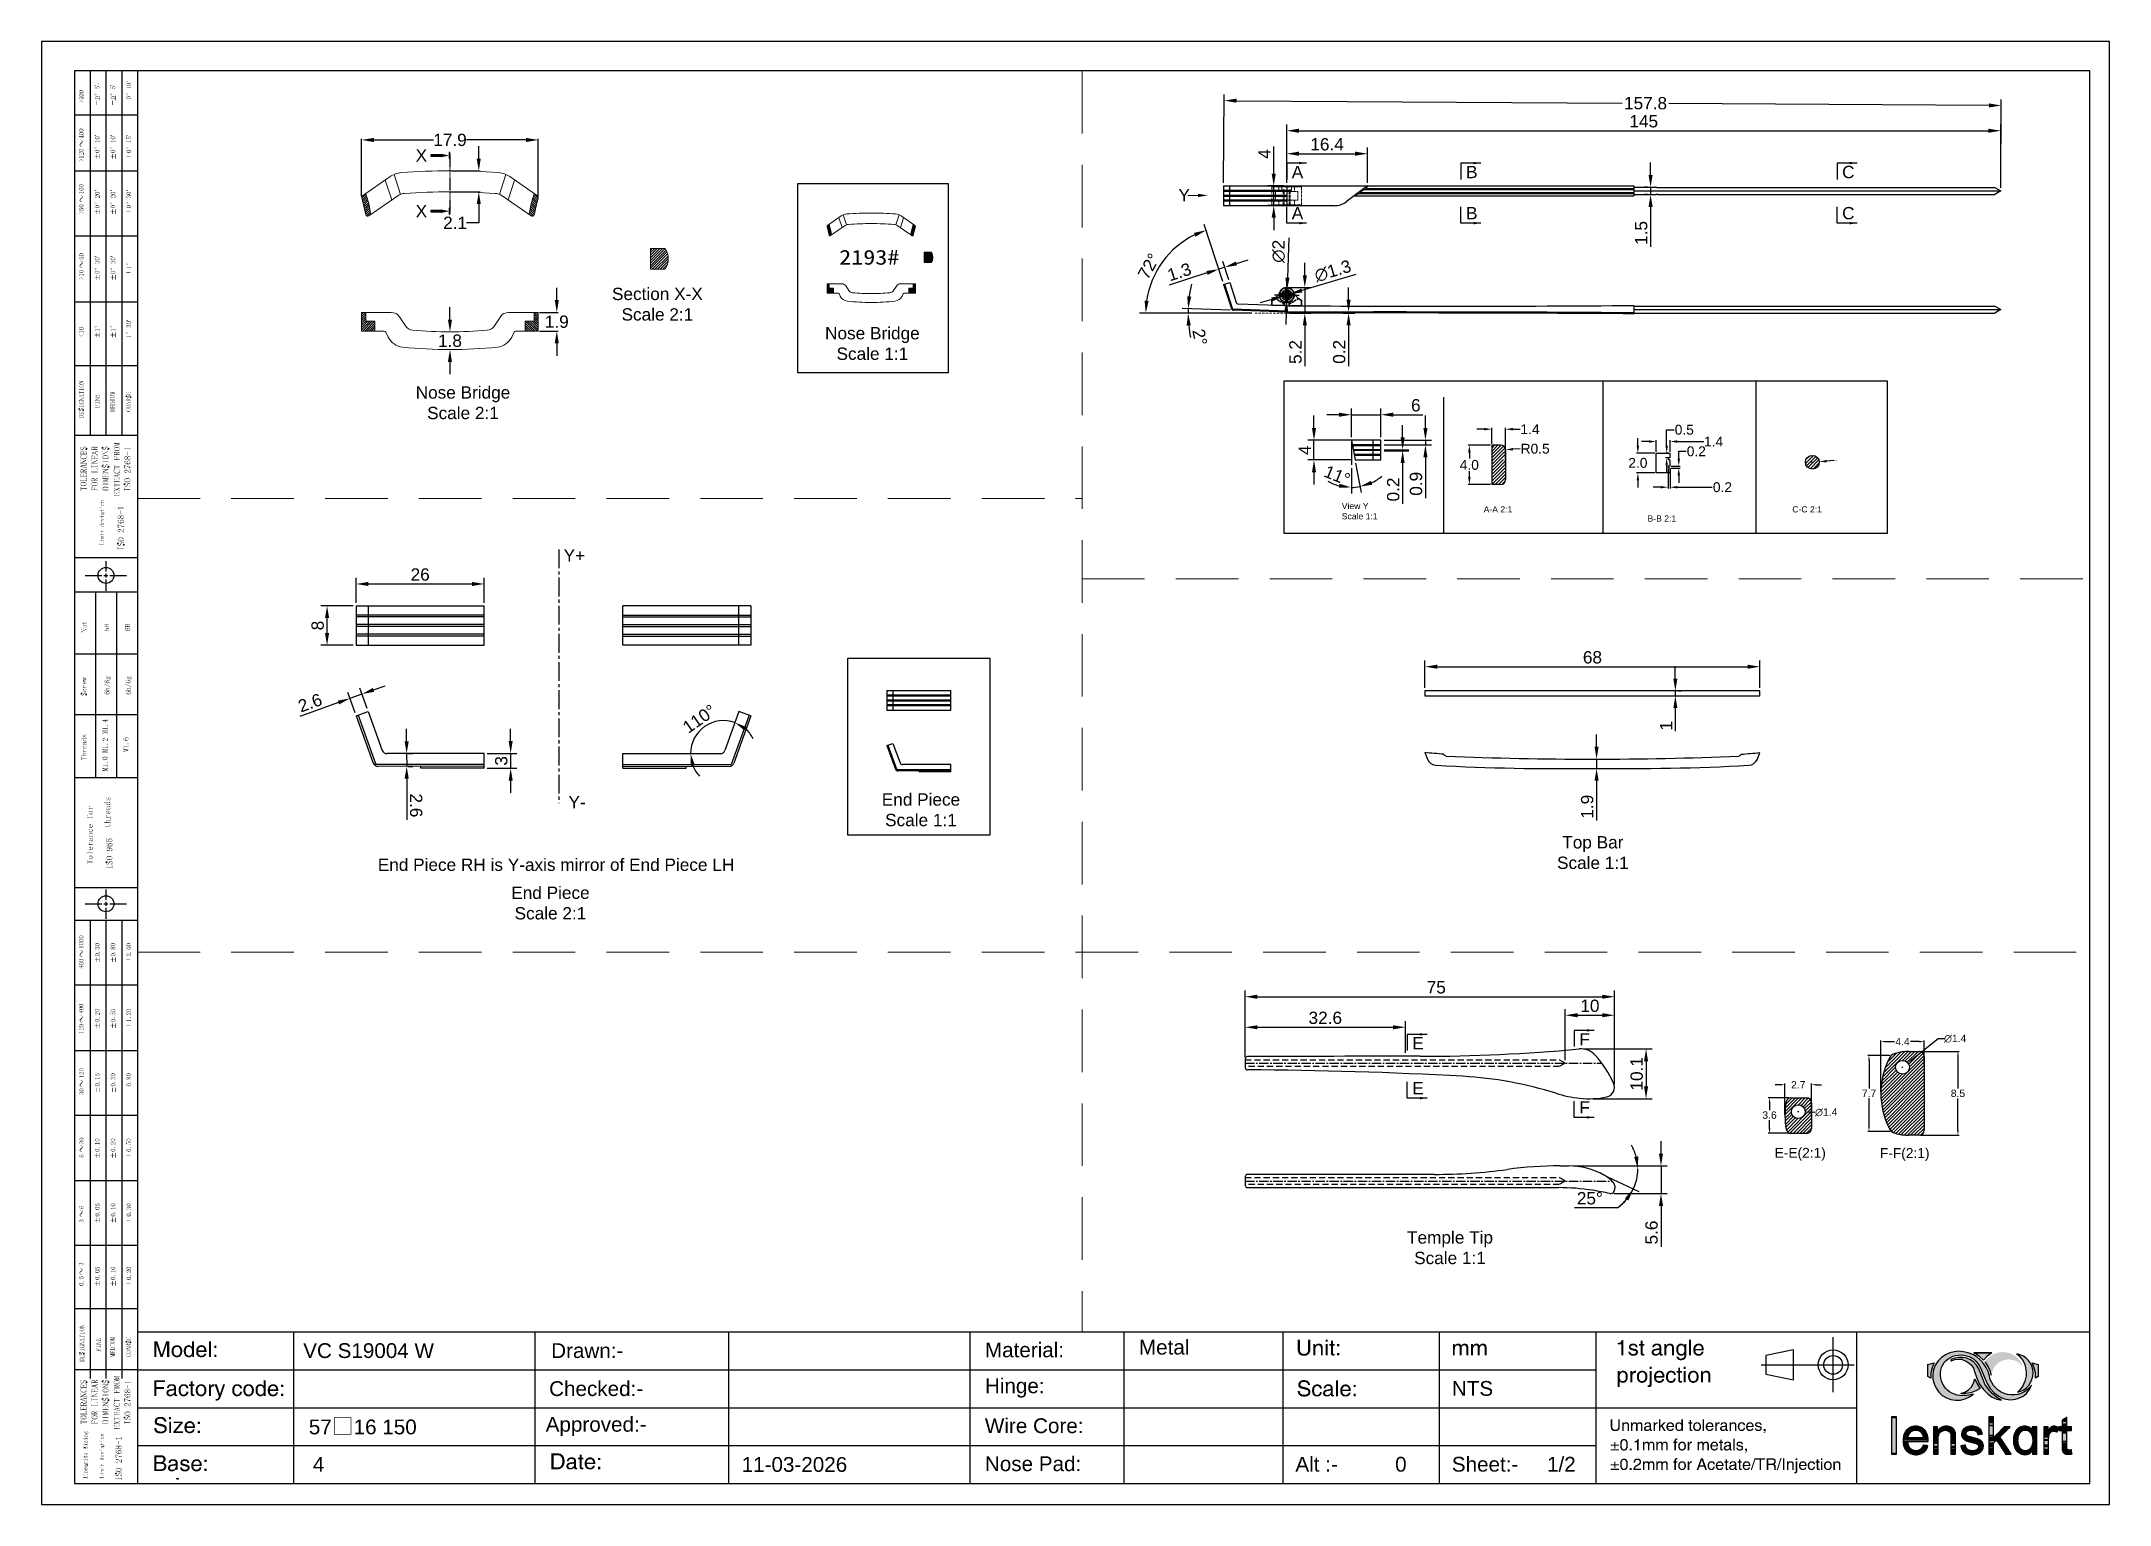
# Model space of a CAD drawing. Header units: millimetres. Extents: x 1167 to 2269, y 1197 to 1555.
# Drawn here: x 1849.1 to 2269.1, y 1258.2 to 1555.2 of the extents above; entities that cross this region are included whole.
import ezdxf
from ezdxf.enums import TextEntityAlignment as Align

# ---------------------------------------------------------------- set-up
doc = ezdxf.new("R2010")
doc.units = ezdxf.units.MM
for name, pattern in [('ACAD_ISO02W100', [15, 12, -3]), ('CENTER2', [28.575, 19.05, -3.175, 3.175, -3.175]), ('Dash2', [0.75, 0.5, -0.25]), ('HIDDEN', [9.525, 6.35, -3.175]), ('HIDDEN2', [0.1875, 0.125, -0.0625]), ('PHANTOM2', [1.25, 0.625, -0.125, 0.125, -0.125, 0.125, -0.125])]:
    doc.linetypes.add(name, pattern=pattern)
for name, color, linetype in [('Center Line', 2, 'CENTER2'), ('Dimension', 3, 'Continuous'), ('Hidden Line', 1, 'HIDDEN2'), ('Section Line', 6, 'PHANTOM2'), ('Text', 4, 'Continuous')]:
    doc.layers.add(name, color=color, linetype=linetype)
for name, color, linetype, lineweight in [('dash', 1, 'Dash2', 9), ('odj', 4, 'Continuous', 35), ('Section', 4, 'Continuous', 25), ('标注', 4, 'Continuous', 5), ('绘图层', 7, 'Continuous', 15)]:
    doc.layers.add(name, color=color, linetype=linetype, lineweight=lineweight)
doc.styles.get("Standard").update_dxf_attribs({"font": 'arial.ttf'})
doc.styles.add('宋体', font='SimSun.ttf')
doc.styles.add('样式 1', font='romant.shx')
doc.dimstyles.new('ISO-25', dxfattribs={"dimtxt": 2.5, "dimasz": 2.5, "dimexe": 1.25, "dimexo": 0.625, "dimtad": 1, "dimtxsty": 'Standard', "dimcen": 2.5, "dimadec": 0, "dimazin": 0, "dimtfac": 1, "dimtmove": 0, "dimatfit": 3, "dimfxl": 1, "dimarcsym": 0})
doc.dimstyles.new('ISO-25$0', dxfattribs={"dimtxt": 2.5, "dimasz": 2.5, "dimexe": 0.5, "dimexo": 1, "dimgap": 1, "dimtad": 0, "dimtih": 1, "dimtoh": 1, "dimdec": 1, "dimzin": 10, "dimdsep": 46, "dimlunit": 6, "dimtxsty": '样式 1', "dimcen": 0, "dimclrd": 256, "dimclre": 256, "dimclrt": 7, "dimazin": 0, "dimtfac": 1, "dimtdec": 1, "dimtofl": 0, "dimtmove": 0, "dimatfit": 0, "dimfxl": 1, "dimtolj": 1, "dimtzin": 10, "dimarcsym": 0})
doc.dimstyles.new('ISO-25$2', dxfattribs={"dimscale": 0, "dimtxt": 1.8, "dimasz": 1.5, "dimexe": 1, "dimexo": 1, "dimgap": 1, "dimtad": 0, "dimtih": 1, "dimtoh": 1, "dimrnd": 0.0005, "dimzin": 1, "dimdsep": 46, "dimtxsty": 'Standard', "dimcen": 0, "dimclrd": 256, "dimclre": 256, "dimclrt": 256, "dimadec": 0, "dimazin": 0, "dimtfac": 1, "dimtofl": 0, "dimtmove": 0, "dimatfit": 3, "dimfxl": 1, "dimtolj": 1, "dimtzin": 0, "dimlwe": 9, "dimarcsym": 0})
doc.dimstyles.get("Standard").update_dxf_attribs({"dimtxt": 0.18, "dimasz": 0.18, "dimexe": 0.18, "dimexo": 0.0625, "dimgap": 0.09, "dimtad": 0, "dimtih": 1, "dimtoh": 1, "dimdec": 4, "dimzin": 0, "dimdsep": 46, "dimtxsty": 'Standard', "dimcen": 0.09, "dimadec": 0, "dimazin": 0, "dimtfac": 1, "dimtdec": 4, "dimtofl": 0, "dimtmove": 0, "dimatfit": 3, "dimfxl": 1, "dimtolj": 1, "dimtzin": 0, "dimarcsym": 0})
doc.dimstyles.new('Standard$0', dxfattribs={"dimtxt": 2.3, "dimasz": 2, "dimexe": 1, "dimexo": 1, "dimgap": 1, "dimtad": 0, "dimtih": 1, "dimtoh": 1, "dimdec": 1, "dimzin": 0, "dimdsep": 46, "dimtxsty": 'Standard', "dimcen": 0, "dimclrd": 4, "dimclre": 4, "dimclrt": 4, "dimadec": 1, "dimazin": 0, "dimtfac": 1, "dimtdec": 1, "dimtofl": 0, "dimtmove": 0, "dimatfit": 0, "dimfxl": 1, "dimtolj": 1, "dimtzin": 0, "dimarcsym": 0})
doc.dimstyles.new('STANDARD$4', dxfattribs={"dimtxt": 2, "dimasz": 1.5, "dimexe": 0.5, "dimexo": 0.5, "dimgap": 0.5, "dimtad": 1, "dimtoh": 1, "dimdsep": 46, "dimtxsty": 'Standard', "dimcen": 0, "dimadec": 0, "dimazin": 0, "dimtfac": 1, "dimtofl": 0, "dimtmove": 0, "dimatfit": 3, "dimfxl": 1, "dimtolj": 1, "dimtzin": 0, "dimarcsym": 0})
doc.dimstyles.new('副本 ISO-25', dxfattribs={"dimtxt": 1.5, "dimasz": 1.5, "dimexe": 0.4, "dimexo": 0, "dimgap": 0.4, "dimtad": 1, "dimdsep": 46, "dimtxsty": 'Standard', "dimcen": 2, "dimadec": 0, "dimazin": 0, "dimtfac": 1, "dimtmove": 0, "dimatfit": 3, "dimfxl": 1, "dimarcsym": 0})

msp = doc.modelspace()

# ---------------------------------------------------------------- texts
for s, insert, char_height, width, attachment_point in [('A', (2103.04799, 1529.96354), 2.5, 1.4244815, 1), ('B', (2138.44399, 1529.96354), 2.5, 1.4244815, 1), ('C', (2214.81139, 1529.96354), 2.5, 1.4244815, 1), ('A', (2103.04799, 1521.61461), 2.5, 1.4244815, 1), ('B', (2138.44399, 1521.61461), 2.5, 1.4244815, 1), ('C', (2214.81139, 1521.61461), 2.5, 1.4244815, 1), ('View Y\\PScale 1:1', (2113.20508, 1461.54785), 1.25, 8.4980904, 1), ('A-A 2:1', (2142.01487, 1460.86659), 1.25, 6.2736983, 1), ('B-B 2:1', (2175.29792, 1459.01253), 1.25, 6.2736983, 1), ('C-C 2:1', (2204.69232, 1460.86659), 1.25, 6.2736983, 1), ('VC S19004 W', (1915.58415, 1289.46569), 2.9996568, 34.3482701, 5), ('Drawn:-', (1959.99439, 1289.46569), 2.999657, 34.3482701, 5), ('\\pxql;Material:', (2057.91461, 1289.60961), 2.9996568, 34.3482701, 5), ('\\pxql;Metal ', (2089.1912, 1290.16448), 2.9996568, 34.3482701, 5), ('Checked:-', (1961.79108, 1281.74809), 2.999657, 34.3482701, 5), ('\\pxql;Hinge:', (2057.91461, 1281.89201), 2.9996568, 34.3482701, 5), ('\\pxql;NTS', (2152.73146, 1281.79238), 2.999657, 34.3482701, 5), ('\\pxql;57{\\fSimSun|b0|i0|c134|p2;\\H1.08333x;□}16 150', (1920.62254, 1274.07562), 2.9996568, 34.3482701, 5), ('Approved:-', (1961.79108, 1274.07562), 2.999657, 34.3482701, 5), ('\\pxql; Wire Core:', (2056.74727, 1274.21954), 2.9996568, 34.3482701, 5), ('4', (1905.42608, 1266.40315), 2.99966, 34.3482701, 5), ('11-03-2026', (2002.05911, 1266.35802), 2.999657, 34.3482701, 5), ('\\pxql;Nose Pad:', (2057.91461, 1266.50194), 2.9996568, 34.3482701, 5), ('\\pxql;Alt :-          0', (2120.95841, 1266.40231), 2.9996568, 34.3482701, 5), ('\\pxql;Sheet:-     1/2', (2152.73146, 1266.40231), 2.9996568, 34.3482701, 5)]:
    msp.add_mtext(s, dxfattribs=dict(insert=insert, char_height=char_height, width=width, attachment_point=attachment_point))
at = {"insert": (2080.02737, 1525.28646), "char_height": 2.5, "attachment_point": 1}
msp.add_mtext_dynamic_manual_height_columns('Y', width=2.4295858, gutter_width=12.5, heights=[0], dxfattribs=at)
at = {"color": 0, "lineweight": 9, "insert": (2011.13583, 1512.9065), "char_height": 3, "width": 14.4151723, "attachment_point": 1}
msp.add_mtext('{\\fSimSun|b1|i0|c134|p2;\\W1.2;2193#}', dxfattribs=at)
at = {"layer": 'odj'}
for p in [(1926.30402, 1532.06138, 0), (1926.30402, 1520.75707, 0)]:
    msp.add_text('X', height=2.5, dxfattribs=at).set_placement(p, align=Align.MIDDLE_CENTER)
at = {"layer": 'Text'}
for s, p in [('Y+', (1957.37041, 1450.90478)), ('Y-', (1957.91669, 1400.81605))]:
    msp.add_text(s, height=2.5, dxfattribs=at).set_placement(p, align=Align.MIDDLE_CENTER)
at = {"layer": 'Text', "char_height": 2.5, "width": 108.5908911, "attachment_point": 5}
for s, insert in [('\\pxqc;End Piece\\P\\pq*;Scale 1:1', (2027.75119, 1399.2466)), ('End Piece RH is Y-axis mirror of End Piece LH', (1953.64081, 1388.09057)), ('\\pxqc;{\\fArial|b0|i0|c0|p34;End Piece\\PScale 2:1}', (1952.51186, 1380.32268))]:
    msp.add_mtext(s, dxfattribs=dict(at, insert=insert))
at = {"layer": 'Text', "linetype": 'ByBlock', "lineweight": 9, "char_height": 2, "width": 19.8141978, "attachment_point": 5, "style": '宋体'}
for s, insert in [('{\\f@Arial Unicode MS|b0|i0|c0|p34;E-E(2:1)}', (2206.30359, 1329.33794)), ('{\\f@Arial Unicode MS|b0|i0|c0|p34;F-F(2:1)}', (2227.51439, 1329.29358))]:
    msp.add_mtext(s, dxfattribs=dict(at, insert=insert))
at = {"layer": '标注', "color": 6, "lineweight": 13, "ltscale": 5, "char_height": 2.5, "width": 1.4244815, "attachment_point": 1}
for s, insert in [('E', (2127.54237, 1353.11528)), ('F', (2161.46119, 1353.91952)), ('E', (2127.54237, 1344.01381)), ('F', (2161.46119, 1340.11585))]:
    msp.add_mtext(s, dxfattribs=dict(at, insert=insert))
at = {"layer": '绘图层', "color": 4, "linetype": 'ByBlock', "lineweight": 9, "char_height": 2.5, "width": 31.5629841, "attachment_point": 5, "style": '宋体'}
for s, insert in [('\\pxt10;{\\fArial|b0|i0|c0|p34;Section X-X\\P\\ptz;Scale 2:1}', (1974.23075, 1501.8733)), ('{\\fArial|b0|i0|c0|p34;Nose Bridge\\PScale 1:1}', (2017.88916, 1493.89708)), ('{\\fArial|b0|i0|c0|p34;Nose Bridge\\PScale 2:1}', (1934.75066, 1481.86799)), ('{\\fArial|b0|i0|c0|p34;Top Bar\\PScale 1:1}', (2164.19168, 1390.56535)), ('{\\fArial|b0|i0|c0|p34;Temple Tip\\PScale 1:1}', (2135.18645, 1310.35634))]:
    msp.add_mtext(s, dxfattribs=dict(at, insert=insert))

# ---------------------------------------------------------------- blocks, each defined once
blk = doc.blocks.new('fr')
for points in [[(1488.16, -437.24), (1488.16, -444.82), (1489.15, -444.82), (1489.15, -437.24)], [(1498.94, -439.18), (1498.94, -439.23), (1498.72, -439.23), (1498.67, -439.27), (1498.58, -439.27), (1498.54, -439.32), (1498.45, -439.32), (1498.4, -439.36), (1498.31, -439.41), (1498.27, -439.41), (1498.22, -439.45), (1498.18, -439.45), (1498.09, -439.54), (1498.04, -439.54), (1497.95, -439.59), (1497.95, -439.63), (1497.9, -439.63), (1497.86, -439.68), (1497.86, -439.72), (1497.81, -439.72), (1497.81, -439.77), (1497.77, -439.77), (1497.77, -439.81), (1497.72, -439.86), (1497.68, -439.86), (1497.68, -439.9), (1497.63, -439.9), (1497.63, -439.95), (1497.59, -439.95), (1497.59, -439.99), (1497.54, -440.04), (1497.54, -440.08), (1497.5, -440.08), (1497.5, -439.32), (1496.69, -439.32), (1496.69, -444.82), (1497.59, -444.82), (1497.59, -441.8), (1497.63, -441.8), (1497.63, -441.26), (1497.68, -441.21), (1497.68, -441.03), (1497.72, -441.03), (1497.72, -440.85), (1497.81, -440.67), (1497.86, -440.62), (1497.86, -440.58), (1497.95, -440.49), (1497.95, -440.44), (1497.99, -440.44), (1498.04, -440.4), (1498.04, -440.35), (1498.09, -440.35), (1498.22, -440.22), (1498.27, -440.22), (1498.31, -440.17), (1498.4, -440.17), (1498.49, -440.08), (1498.58, -440.08), (1498.63, -440.04), (1498.76, -440.04), (1498.81, -439.99), (1499.35, -439.99), (1499.39, -440.04), (1499.53, -440.04), (1499.53, -440.08), (1499.62, -440.08), (1499.66, -440.13), (1499.71, -440.13), (1499.71, -440.17), (1499.8, -440.17), (1499.8, -440.22), (1499.85, -440.22), (1499.89, -440.26), (1499.89, -440.31), (1499.94, -440.31), (1499.98, -440.35), (1499.98, -440.4), (1500.07, -440.49), (1500.07, -440.53), (1500.12, -440.58), (1500.12, -440.67), (1500.21, -440.85), (1500.21, -444.82), (1501.15, -444.82), (1501.15, -440.76), (1501.11, -440.67), (1501.11, -440.49), (1501.06, -440.44), (1501.06, -440.31), (1501.02, -440.26), (1501.02, -440.17), (1500.97, -440.17), (1500.97, -440.04), (1500.93, -440.04), (1500.93, -439.99), (1500.88, -439.95), (1500.88, -439.9), (1500.84, -439.9), (1500.84, -439.86), (1500.79, -439.81), (1500.79, -439.77), (1500.75, -439.77), (1500.75, -439.72), (1500.7, -439.72), (1500.7, -439.68), (1500.66, -439.63), (1500.61, -439.63), (1500.61, -439.59), (1500.52, -439.54), (1500.48, -439.54), (1500.39, -439.45), (1500.34, -439.45), (1500.3, -439.41), (1500.25, -439.41), (1500.16, -439.36), (1500.12, -439.36), (1500.12, -439.32), (1500.03, -439.32), (1499.98, -439.27), (1499.85, -439.27), (1499.85, -439.23), (1499.57, -439.23), (1499.53, -439.18)], [(1504.04, -439.18), (1504, -439.23), (1503.77, -439.23), (1503.59, -439.32), (1503.46, -439.32), (1503.41, -439.36), (1503.37, -439.36), (1503.09, -439.5), (1503.05, -439.54), (1503, -439.54), (1502.82, -439.72), (1502.78, -439.72), (1502.78, -439.77), (1502.64, -439.9), (1502.64, -439.95), (1502.6, -439.95), (1502.6, -440.04), (1502.55, -440.04), (1502.55, -440.13), (1502.51, -440.13), (1502.51, -440.22), (1502.46, -440.22), (1502.46, -440.35), (1502.42, -440.35), (1502.42, -440.53), (1502.37, -440.53), (1502.37, -441.08), (1502.42, -441.12), (1502.42, -441.26), (1502.46, -441.26), (1502.46, -441.35), (1502.51, -441.35), (1502.51, -441.44), (1502.55, -441.44), (1502.55, -441.48), (1502.6, -441.53), (1502.6, -441.57), (1502.64, -441.57), (1502.64, -441.62), (1502.69, -441.62), (1502.69, -441.66), (1502.73, -441.66), (1502.73, -441.71), (1502.78, -441.71), (1502.78, -441.75), (1502.82, -441.75), (1502.82, -441.8), (1502.87, -441.8), (1502.87, -441.84), (1502.91, -441.84), (1502.91, -441.89), (1502.96, -441.89), (1503, -441.93), (1503.05, -441.93), (1503.05, -441.98), (1503.14, -441.98), (1503.14, -442.02), (1503.23, -442.02), (1503.32, -442.11), (1503.41, -442.11), (1503.41, -442.16), (1503.5, -442.16), (1503.55, -442.2), (1503.64, -442.2), (1503.68, -442.25), (1503.82, -442.25), (1503.86, -442.29), (1503.95, -442.29), (1504, -442.34), (1504.18, -442.34), (1504.18, -442.38), (1504.36, -442.38), (1504.36, -442.43), (1504.45, -442.43), (1504.54, -442.48), (1504.63, -442.48), (1504.67, -442.52), (1504.76, -442.52), (1504.85, -442.57), (1504.95, -442.57), (1505.04, -442.61), (1505.26, -442.66), (1505.31, -442.7), (1505.4, -442.7), (1505.4, -442.75), (1505.49, -442.75), (1505.53, -442.79), (1505.58, -442.79), (1505.58, -442.84), (1505.62, -442.84), (1505.71, -442.93), (1505.71, -442.97), (1505.76, -443.02), (1505.76, -443.06), (1505.8, -443.06), (1505.8, -443.29), (1505.85, -443.29), (1505.8, -443.33), (1505.8, -443.51), (1505.76, -443.51), (1505.76, -443.6), (1505.71, -443.65), (1505.71, -443.69), (1505.67, -443.69), (1505.67, -443.78), (1505.62, -443.78), (1505.58, -443.83), (1505.58, -443.87), (1505.53, -443.87), (1505.53, -443.92), (1505.49, -443.92), (1505.44, -443.96), (1505.4, -443.96), (1505.35, -444.01), (1505.31, -444.01), (1505.31, -444.05), (1505.22, -444.05), (1505.17, -444.1), (1504.99, -444.1), (1504.95, -444.15), (1504.13, -444.15), (1504.09, -444.1), (1503.95, -444.1), (1503.95, -444.05), (1503.82, -444.05), (1503.82, -444.01), (1503.77, -444.01), (1503.73, -443.96), (1503.68, -443.96), (1503.64, -443.92), (1503.59, -443.92), (1503.59, -443.87), (1503.55, -443.87), (1503.5, -443.83), (1503.5, -443.78), (1503.46, -443.78), (1503.46, -443.74), (1503.41, -443.74), (1503.41, -443.69), (1503.37, -443.69), (1503.37, -443.65), (1503.32, -443.6), (1503.32, -443.56), (1503.28, -443.51), (1503.28, -443.42), (1503.23, -443.42), (1503.23, -443.33), (1503.19, -443.33), (1503.19, -443.2), (1503.14, -443.15), (1503.14, -443.02), (1502.96, -443.02), (1502.91, -443.06), (1502.73, -443.06), (1502.69, -443.11), (1502.46, -443.11), (1502.37, -443.15), (1502.19, -443.15), (1502.19, -443.2), (1502.24, -443.2), (1502.24, -443.38), (1502.28, -443.38), (1502.28, -443.51), (1502.33, -443.56), (1502.33, -443.65), (1502.37, -443.69), (1502.37, -443.78), (1502.42, -443.78), (1502.42, -443.87), (1502.46, -443.87), (1502.46, -443.92), (1502.51, -443.96), (1502.51, -444.05), (1502.55, -444.05), (1502.55, -444.1), (1502.6, -444.1), (1502.6, -444.15), (1502.64, -444.15), (1502.64, -444.24), (1502.69, -444.24), (1502.78, -444.33), (1502.78, -444.37), (1502.82, -444.37), (1502.87, -444.42), (1502.87, -444.46), (1502.91, -444.46), (1502.91, -444.51), (1502.96, -444.51), (1503, -444.55), (1503.05, -444.55), (1503.09, -444.6), (1503.19, -444.64), (1503.23, -444.69), (1503.28, -444.69), (1503.41, -444.73), (1503.46, -444.78), (1504, -444.91), (1504.22, -444.91), (1504.4, -444.96), (1504.63, -444.96), (1504.81, -444.91), (1505.04, -444.91), (1505.4, -444.82), (1505.44, -444.82), (1505.58, -444.78), (1505.62, -444.73), (1505.76, -444.69), (1505.8, -444.69), (1505.89, -444.64), (1505.94, -444.6), (1506.03, -444.55), (1506.07, -444.51), (1506.12, -444.51), (1506.12, -444.46), (1506.16, -444.46), (1506.21, -444.42), (1506.21, -444.37), (1506.25, -444.37), (1506.39, -444.24), (1506.39, -444.19), (1506.43, -444.19), (1506.43, -444.15), (1506.48, -444.15), (1506.48, -444.1), (1506.52, -444.1), (1506.52, -444.01), (1506.57, -444.01), (1506.57, -443.96), (1506.62, -443.92), (1506.62, -443.87), (1506.66, -443.87), (1506.66, -443.74), (1506.71, -443.74), (1506.71, -443.6), (1506.75, -443.6), (1506.75, -443.33), (1506.8, -443.29), (1506.8, -443.06), (1506.75, -443.06), (1506.75, -442.79), (1506.71, -442.79), (1506.71, -442.66), (1506.66, -442.61), (1506.66, -442.57), (1506.62, -442.52), (1506.62, -442.48), (1506.57, -442.43), (1506.57, -442.38), (1506.52, -442.38), (1506.52, -442.34), (1506.48, -442.34), (1506.48, -442.25), (1506.43, -442.25), (1506.39, -442.2), (1506.34, -442.2), (1506.34, -442.16), (1506.3, -442.16), (1506.3, -442.11), (1506.25, -442.11), (1506.21, -442.02), (1506.12, -442.02), (1506.12, -441.98), (1506.07, -441.98), (1506.03, -441.93), (1505.98, -441.93), (1505.94, -441.89), (1505.89, -441.89), (1505.85, -441.84), (1505.76, -441.84), (1505.71, -441.8), (1505.62, -441.8), (1505.58, -441.75), (1505.49, -441.75), (1505.44, -441.71), (1505.31, -441.71), (1505.31, -441.66), (1505.17, -441.66), (1505.13, -441.62), (1504.99, -441.62), (1504.95, -441.57), (1504.85, -441.57), (1504.85, -441.53), (1504.72, -441.53), (1504.67, -441.48), (1504.49, -441.48), (1504.49, -441.44), (1504.36, -441.44), (1504.31, -441.39), (1504.22, -441.39), (1504.22, -441.35), (1504.04, -441.35), (1504.04, -441.3), (1503.86, -441.3), (1503.77, -441.26), (1503.73, -441.26), (1503.73, -441.21), (1503.64, -441.21), (1503.55, -441.12), (1503.5, -441.12), (1503.46, -441.08), (1503.46, -441.03), (1503.41, -441.03), (1503.37, -440.94), (1503.32, -440.9), (1503.32, -440.81), (1503.28, -440.81), (1503.28, -440.49), (1503.32, -440.44), (1503.32, -440.4), (1503.37, -440.35), (1503.37, -440.31), (1503.41, -440.31), (1503.46, -440.26), (1503.46, -440.22), (1503.5, -440.22), (1503.59, -440.13), (1503.64, -440.13), (1503.64, -440.08), (1503.73, -440.08), (1503.73, -440.04), (1503.86, -440.04), (1503.91, -439.99), (1504.13, -439.99), (1504.18, -439.95), (1504.72, -439.95), (1504.76, -439.99), (1504.95, -439.99), (1504.99, -440.04), (1505.08, -440.04), (1505.08, -440.08), (1505.17, -440.08), (1505.17, -440.13), (1505.22, -440.13), (1505.26, -440.17), (1505.31, -440.17), (1505.31, -440.22), (1505.35, -440.22), (1505.44, -440.31), (1505.44, -440.35), (1505.49, -440.35), (1505.49, -440.4), (1505.53, -440.44), (1505.53, -440.49), (1505.58, -440.53), (1505.58, -440.58), (1505.62, -440.62), (1505.62, -440.81), (1505.67, -440.81), (1505.67, -440.85), (1505.85, -440.85), (1505.85, -440.81), (1506.16, -440.81), (1506.21, -440.76), (1506.52, -440.76), (1506.52, -440.72), (1506.57, -440.72), (1506.57, -440.62), (1506.52, -440.62), (1506.52, -440.44), (1506.48, -440.4), (1506.48, -440.26), (1506.43, -440.26), (1506.43, -440.17), (1506.39, -440.13), (1506.39, -440.04), (1506.34, -440.04), (1506.34, -439.99), (1506.3, -439.99), (1506.3, -439.9), (1506.25, -439.9), (1506.25, -439.86), (1506.07, -439.68), (1505.98, -439.63), (1505.89, -439.54), (1505.8, -439.5), (1505.76, -439.45), (1505.71, -439.45), (1505.53, -439.36), (1505.44, -439.36), (1505.4, -439.32), (1505.31, -439.32), (1505.17, -439.27), (1505.08, -439.23), (1504.81, -439.23), (1504.76, -439.18)], [(1520.97, -439.18), (1520.92, -439.23), (1520.79, -439.23), (1520.74, -439.27), (1520.65, -439.27), (1520.65, -439.32), (1520.61, -439.32), (1520.56, -439.36), (1520.52, -439.36), (1520.52, -439.41), (1520.47, -439.41), (1520.24, -439.63), (1520.24, -439.68), (1520.2, -439.68), (1520.2, -439.72), (1520.11, -439.81), (1520.11, -439.86), (1520.06, -439.86), (1520.06, -439.9), (1520.02, -439.95), (1520.02, -439.99), (1519.97, -440.04), (1519.97, -440.08), (1519.93, -440.13), (1519.93, -439.32), (1519.07, -439.32), (1519.07, -444.82), (1520.02, -444.82), (1520.02, -441.57), (1520.06, -441.48), (1520.06, -441.17), (1520.2, -440.76), (1520.29, -440.62), (1520.34, -440.53), (1520.34, -440.49), (1520.43, -440.44), (1520.47, -440.4), (1520.52, -440.35), (1520.52, -440.31), (1520.56, -440.31), (1520.61, -440.26), (1520.65, -440.26), (1520.65, -440.22), (1520.74, -440.22), (1520.79, -440.17), (1521.01, -440.17), (1521.06, -440.13), (1521.19, -440.13), (1521.19, -440.17), (1521.42, -440.17), (1521.46, -440.22), (1521.51, -440.22), (1521.51, -440.26), (1521.6, -440.26), (1521.64, -440.31), (1521.69, -440.31), (1521.73, -440.35), (1521.78, -440.31), (1521.78, -440.22), (1521.82, -440.22), (1521.82, -440.13), (1521.87, -440.08), (1521.87, -439.99), (1521.91, -439.95), (1521.91, -439.86), (1521.96, -439.86), (1521.96, -439.77), (1522.01, -439.72), (1522.01, -439.63), (1522.05, -439.59), (1522.05, -439.45), (1521.96, -439.45), (1521.96, -439.41), (1521.91, -439.41), (1521.87, -439.36), (1521.82, -439.36), (1521.78, -439.32), (1521.69, -439.32), (1521.69, -439.27), (1521.6, -439.27), (1521.51, -439.23), (1521.33, -439.23), (1521.33, -439.18)], [(1523.72, -437.38), (1523.68, -437.42), (1523.63, -437.42), (1523.63, -437.47), (1523.58, -437.47), (1523.49, -437.51), (1523.45, -437.56), (1523.36, -437.6), (1523.31, -437.6), (1523.22, -437.69), (1523.18, -437.69), (1523.04, -437.83), (1522.95, -437.83), (1522.91, -437.87), (1522.86, -437.87), (1522.86, -437.92), (1522.82, -437.92), (1522.82, -439.32), (1522.1, -439.32), (1522.1, -440.04), (1522.82, -440.04), (1522.82, -444.01), (1522.86, -444.01), (1522.86, -444.19), (1522.91, -444.24), (1522.91, -444.33), (1522.95, -444.37), (1522.95, -444.42), (1523.04, -444.51), (1523.04, -444.55), (1523.09, -444.55), (1523.22, -444.69), (1523.4, -444.78), (1523.49, -444.78), (1523.54, -444.82), (1523.63, -444.82), (1523.68, -444.87), (1524.53, -444.87), (1524.58, -444.82), (1524.71, -444.82), (1524.76, -444.78), (1524.8, -444.78), (1524.76, -444.73), (1524.76, -444.51), (1524.71, -444.46), (1524.71, -444.24), (1524.67, -444.19), (1524.67, -443.96), (1524.58, -443.96), (1524.53, -444.01), (1524.08, -444.01), (1524.08, -443.96), (1523.95, -443.96), (1523.9, -443.92), (1523.9, -443.87), (1523.86, -443.87), (1523.86, -443.83), (1523.81, -443.83), (1523.81, -443.78), (1523.77, -443.78), (1523.77, -443.69), (1523.72, -443.69), (1523.72, -440.04), (1524.67, -440.04), (1524.67, -439.32), (1523.72, -439.32)]]:
    blk.add_hatch(color=256).paths.add_polyline_path(points)
h = blk.add_hatch(color=256)
h.paths.add_polyline_path([(1495.51, -441.57), (1495.51, -441.26), (1495.47, -441.26), (1495.47, -441.12), (1495.42, -441.03), (1495.42, -440.94), (1495.38, -440.9), (1495.38, -440.81), (1495.33, -440.76), (1495.33, -440.67), (1495.29, -440.62), (1495.24, -440.53), (1495.24, -440.44), (1495.2, -440.4), (1495.2, -440.35), (1495.15, -440.35), (1495.11, -440.26), (1495.11, -440.22), (1495.02, -440.13), (1495.02, -440.08), (1494.97, -440.08), (1494.97, -440.04), (1494.93, -440.04), (1494.93, -439.99), (1494.88, -439.99), (1494.88, -439.95), (1494.61, -439.68), (1494.56, -439.68), (1494.47, -439.59), (1494.43, -439.59), (1494.34, -439.5), (1494.29, -439.5), (1494.2, -439.45), (1494.16, -439.41), (1494.07, -439.36), (1493.98, -439.36), (1493.93, -439.32), (1493.84, -439.27), (1493.8, -439.27), (1493.66, -439.23), (1493.44, -439.23), (1493.3, -439.18), (1492.71, -439.18), (1492.62, -439.23), (1492.44, -439.23), (1492.31, -439.27), (1492.26, -439.27), (1492.13, -439.32), (1492.13, -439.36), (1491.99, -439.36), (1491.95, -439.41), (1491.86, -439.45), (1491.81, -439.5), (1491.72, -439.5), (1491.63, -439.59), (1491.5, -439.68), (1491.41, -439.77), (1491.36, -439.77), (1491.36, -439.81), (1491.32, -439.81), (1491.32, -439.86), (1491.27, -439.86), (1491.23, -439.9), (1491.23, -439.95), (1491.18, -439.95), (1491.18, -439.99), (1491.13, -439.99), (1491.13, -440.04), (1491.09, -440.04), (1491.09, -440.08), (1491.04, -440.13), (1491.04, -440.17), (1491, -440.17), (1491, -440.26), (1490.95, -440.26), (1490.91, -440.35), (1490.91, -440.4), (1490.86, -440.4), (1490.86, -440.44), (1490.82, -440.49), (1490.82, -440.53), (1490.77, -440.62), (1490.73, -440.67), (1490.73, -440.76), (1490.68, -440.76), (1490.68, -440.85), (1490.64, -440.9), (1490.64, -441.03), (1490.59, -441.03), (1490.59, -441.21), (1490.55, -441.26), (1490.55, -441.53), (1490.5, -441.57), (1490.5, -442.66), (1490.55, -442.79), (1490.55, -442.88), (1490.59, -442.97), (1490.59, -443.11), (1490.64, -443.15), (1490.64, -443.29), (1490.68, -443.29), (1490.68, -443.38), (1490.73, -443.42), (1490.77, -443.51), (1490.77, -443.6), (1490.82, -443.6), (1490.82, -443.69), (1490.86, -443.69), (1490.86, -443.78), (1490.91, -443.78), (1490.91, -443.83), (1491, -443.92), (1491, -443.96), (1491.04, -443.96), (1491.04, -444.01), (1491.09, -444.05), (1491.13, -444.05), (1491.13, -444.15), (1491.18, -444.15), (1491.18, -444.19), (1491.23, -444.19), (1491.23, -444.24), (1491.27, -444.24), (1491.32, -444.33), (1491.36, -444.37), (1491.45, -444.42), (1491.5, -444.46), (1491.59, -444.51), (1491.63, -444.55), (1491.72, -444.6), (1491.77, -444.6), (1491.86, -444.64), (1491.9, -444.69), (1491.99, -444.73), (1492.04, -444.73), (1492.31, -444.82), (1492.35, -444.82), (1492.62, -444.91), (1492.94, -444.91), (1492.99, -444.96), (1493.26, -444.96), (1493.3, -444.91), (1493.62, -444.91), (1493.71, -444.87), (1493.75, -444.87), (1494.02, -444.78), (1494.07, -444.78), (1494.16, -444.73), (1494.2, -444.73), (1494.29, -444.69), (1494.34, -444.64), (1494.43, -444.6), (1494.47, -444.6), (1494.56, -444.55), (1494.61, -444.51), (1494.7, -444.46), (1494.75, -444.42), (1494.84, -444.37), (1494.88, -444.33), (1494.93, -444.24), (1494.97, -444.24), (1494.97, -444.19), (1495.02, -444.19), (1495.02, -444.15), (1495.06, -444.15), (1495.06, -444.1), (1495.15, -444.01), (1495.15, -443.96), (1495.2, -443.96), (1495.2, -443.92), (1495.24, -443.87), (1495.24, -443.83), (1495.29, -443.83), (1495.29, -443.74), (1495.33, -443.69), (1495.42, -443.51), (1495.42, -443.42), (1495.47, -443.42), (1495.47, -443.29), (1495.51, -443.29), (1495.51, -443.15), (1495.38, -443.15), (1495.29, -443.11), (1495.06, -443.11), (1494.97, -443.06), (1494.66, -443.06), (1494.61, -443.02), (1494.56, -443.02), (1494.56, -443.11), (1494.52, -443.11), (1494.52, -443.2), (1494.47, -443.2), (1494.47, -443.29), (1494.43, -443.33), (1494.43, -443.38), (1494.38, -443.42), (1494.29, -443.6), (1494.25, -443.6), (1494.2, -443.69), (1494.16, -443.74), (1494.16, -443.78), (1494.11, -443.78), (1494.11, -443.83), (1494.07, -443.83), (1493.98, -443.92), (1493.93, -443.92), (1493.89, -443.96), (1493.84, -443.96), (1493.84, -444.01), (1493.8, -444.01), (1493.75, -444.05), (1493.66, -444.05), (1493.62, -444.1), (1493.53, -444.1), (1493.48, -444.15), (1492.71, -444.15), (1492.71, -444.1), (1492.58, -444.1), (1492.58, -444.05), (1492.44, -444.05), (1492.44, -444.01), (1492.35, -444.01), (1492.35, -443.96), (1492.31, -443.96), (1492.26, -443.92), (1492.22, -443.92), (1492.13, -443.83), (1492.08, -443.83), (1492.08, -443.78), (1492.04, -443.78), (1492.04, -443.74), (1491.99, -443.69), (1491.95, -443.69), (1491.86, -443.51), (1491.81, -443.51), (1491.77, -443.42), (1491.72, -443.38), (1491.72, -443.29), (1491.68, -443.29), (1491.68, -443.2), (1491.63, -443.2), (1491.63, -443.11), (1491.59, -443.11), (1491.59, -442.97), (1491.54, -442.88), (1491.54, -442.84), (1491.5, -442.79), (1491.5, -442.48), (1491.45, -442.48), (1491.45, -442.29), (1495.56, -442.29), (1495.56, -441.57)])
h.paths.add_polyline_path([(1494.56, -441.26), (1494.56, -441.53), (1491.5, -441.53), (1491.5, -441.35), (1491.54, -441.35), (1491.54, -441.12), (1491.59, -441.12), (1491.59, -441.03), (1491.63, -440.99), (1491.63, -440.9), (1491.68, -440.85), (1491.68, -440.81), (1491.72, -440.76), (1491.72, -440.72), (1491.77, -440.67), (1491.77, -440.62), (1491.81, -440.62), (1491.86, -440.53), (1491.9, -440.49), (1491.9, -440.44), (1491.99, -440.4), (1491.99, -440.35), (1492.04, -440.35), (1492.08, -440.26), (1492.13, -440.26), (1492.22, -440.17), (1492.26, -440.17), (1492.31, -440.13), (1492.35, -440.13), (1492.35, -440.08), (1492.44, -440.08), (1492.44, -440.04), (1492.53, -440.04), (1492.58, -439.99), (1492.71, -439.99), (1492.8, -439.95), (1493.35, -439.95), (1493.39, -439.99), (1493.53, -439.99), (1493.57, -440.04), (1493.66, -440.04), (1493.71, -440.08), (1493.75, -440.08), (1493.8, -440.13), (1493.84, -440.13), (1493.89, -440.17), (1493.98, -440.22), (1493.98, -440.26), (1494.02, -440.26), (1494.07, -440.35), (1494.11, -440.35), (1494.11, -440.4), (1494.16, -440.4), (1494.2, -440.44), (1494.2, -440.49), (1494.25, -440.53), (1494.29, -440.62), (1494.34, -440.62), (1494.34, -440.67), (1494.38, -440.72), (1494.38, -440.76), (1494.43, -440.81), (1494.43, -440.9), (1494.47, -440.94), (1494.47, -441.03), (1494.52, -441.12), (1494.52, -441.26)], flags=0)
h = blk.add_hatch(color=256)
h.paths.add_polyline_path([(1510.54, -441.98), (1510.54, -441.93), (1510.5, -441.93), (1510.5, -441.84), (1510.45, -441.84), (1510.41, -441.75), (1510.36, -441.71), (1510.36, -441.66), (1510.32, -441.66), (1510.32, -441.57), (1510.27, -441.57), (1510.27, -441.53), (1510.23, -441.48), (1510.23, -441.44), (1510.18, -441.44), (1510.18, -441.39), (1510.14, -441.35), (1510.14, -441.3), (1510.18, -441.3), (1510.63, -440.85), (1510.68, -440.85), (1510.68, -440.81), (1510.72, -440.81), (1510.72, -440.76), (1510.77, -440.76), (1510.81, -440.72), (1510.86, -440.62), (1510.9, -440.58), (1510.99, -440.53), (1510.99, -440.49), (1511.08, -440.44), (1511.08, -440.4), (1511.13, -440.35), (1511.17, -440.35), (1511.17, -440.31), (1511.22, -440.26), (1511.26, -440.26), (1511.26, -440.22), (1511.31, -440.22), (1511.35, -440.17), (1511.35, -440.13), (1511.4, -440.13), (1511.4, -440.08), (1511.44, -440.08), (1511.49, -440.04), (1511.49, -439.99), (1511.53, -439.99), (1511.53, -439.95), (1511.58, -439.95), (1511.58, -439.9), (1511.62, -439.9), (1511.94, -439.59), (1511.99, -439.54), (1512.03, -439.54), (1512.03, -439.5), (1512.08, -439.5), (1512.08, -439.45), (1512.12, -439.41), (1512.17, -439.41), (1512.17, -439.36), (1512.21, -439.36), (1512.21, -439.32), (1510.99, -439.32), (1510.99, -439.36), (1510.95, -439.41), (1510.9, -439.41), (1510.9, -439.45), (1510.86, -439.45), (1510.86, -439.5), (1510.81, -439.5), (1510.81, -439.54), (1510.72, -439.63), (1510.68, -439.63), (1510.68, -439.68), (1510.63, -439.68), (1510.63, -439.72), (1510.45, -439.9), (1510.41, -439.9), (1510.41, -439.95), (1510.36, -439.95), (1510.36, -439.99), (1510.14, -440.22), (1510.14, -440.26), (1510.09, -440.26), (1509.95, -440.4), (1509.95, -440.44), (1509.86, -440.49), (1509.86, -440.53), (1509.82, -440.53), (1509.73, -440.62), (1509.68, -440.72), (1509.59, -440.76), (1509.59, -440.81), (1509.55, -440.81), (1509.55, -440.85), (1509.5, -440.85), (1509.28, -441.08), (1509.28, -441.12), (1509.23, -441.12), (1509.23, -441.17), (1509.19, -441.17), (1509.19, -441.21), (1509.14, -441.21), (1509.1, -441.26), (1509.1, -441.3), (1509.05, -441.3), (1509.05, -441.35), (1509.01, -441.35), (1509.01, -441.39), (1508.96, -441.39), (1508.96, -441.44), (1508.92, -441.44), (1508.92, -441.48), (1508.87, -441.48), (1508.87, -441.53), (1508.83, -441.53), (1508.83, -437.24), (1507.88, -437.24), (1507.88, -444.82), (1508.83, -444.82), (1508.83, -442.61), (1508.87, -442.61), (1508.87, -442.57), (1508.96, -442.48), (1509.05, -442.43), (1509.05, -442.38), (1509.14, -442.29), (1509.28, -442.2), (1509.46, -442.02), (1509.5, -442.02), (1509.55, -442.07), (1509.55, -442.11), (1509.59, -442.16), (1509.59, -442.2), (1509.64, -442.2), (1509.64, -442.25), (1509.68, -442.29), (1509.68, -442.34), (1509.73, -442.34), (1509.73, -442.38), (1509.77, -442.43), (1509.82, -442.52), (1509.82, -442.57), (1509.86, -442.57), (1509.86, -442.61), (1509.91, -442.66), (1509.91, -442.7), (1510, -442.79), (1510.05, -442.88), (1510.09, -442.93), (1510.09, -442.97), (1510.18, -443.06), (1510.18, -443.11), (1510.27, -443.2), (1510.27, -443.24), (1510.32, -443.29), (1510.36, -443.33), (1510.36, -443.38), (1510.41, -443.38), (1510.41, -443.42), (1510.45, -443.51), (1510.5, -443.51), (1510.5, -443.56), (1510.54, -443.6), (1510.54, -443.65), (1510.59, -443.69), (1510.59, -443.74), (1510.63, -443.74), (1510.63, -443.78), (1510.68, -443.83), (1510.68, -443.87), (1510.72, -443.87), (1510.72, -443.92), (1510.77, -443.96), (1510.77, -444.01), (1510.81, -444.01), (1510.81, -444.1), (1510.86, -444.1), (1510.86, -444.15), (1510.9, -444.15), (1510.9, -444.24), (1510.95, -444.24), (1510.95, -444.28), (1510.99, -444.33), (1510.99, -444.37), (1511.04, -444.37), (1511.04, -444.42), (1511.08, -444.46), (1511.08, -444.51), (1511.13, -444.51), (1511.13, -444.6), (1511.17, -444.6), (1511.17, -444.64), (1511.22, -444.64), (1511.22, -444.73), (1511.26, -444.73), (1511.26, -444.78), (1511.31, -444.78), (1511.31, -444.82), (1512.44, -444.82), (1512.44, -444.78), (1512.39, -444.73), (1512.39, -444.69), (1512.35, -444.69), (1512.35, -444.64), (1512.3, -444.64), (1512.3, -444.6), (1512.26, -444.55), (1512.26, -444.51), (1512.21, -444.46), (1512.21, -444.42), (1512.17, -444.37), (1512.12, -444.37), (1512.12, -444.28), (1512.08, -444.28), (1512.08, -444.24), (1512.03, -444.19), (1512.03, -444.15), (1511.99, -444.15), (1511.99, -444.1), (1511.94, -444.05), (1511.94, -444.01), (1511.9, -444.01), (1511.9, -443.96), (1511.85, -443.92), (1511.85, -443.87), (1511.81, -443.87), (1511.81, -443.83), (1511.76, -443.78), (1511.76, -443.74), (1511.71, -443.74), (1511.71, -443.69), (1511.67, -443.65), (1511.67, -443.6), (1511.58, -443.51), (1511.53, -443.42), (1511.49, -443.42), (1511.49, -443.33), (1511.4, -443.24), (1511.4, -443.2), (1511.35, -443.15), (1511.31, -443.15), (1511.31, -443.06), (1511.17, -442.93), (1511.17, -442.88), (1511.13, -442.79), (1511.08, -442.79), (1511.08, -442.75), (1510.95, -442.61), (1510.95, -442.52), (1510.9, -442.52), (1510.86, -442.43), (1510.81, -442.38), (1510.81, -442.34), (1510.77, -442.34), (1510.77, -442.25), (1510.72, -442.2), (1510.68, -442.2), (1510.68, -442.11), (1510.59, -442.02), (1510.59, -441.98)])
h.paths.add_polyline_path([(1509.05, -441.71), (1508.96, -441.66), (1509.01, -441.66)], flags=0)
h.paths.add_polyline_path([(1509.41, -441.98), (1509.37, -441.93), (1509.41, -441.93)], flags=0)
h = blk.add_hatch(color=256)
h.paths.add_polyline_path([(1513.25, -443.65), (1513.25, -443.74), (1513.29, -443.74), (1513.29, -443.83), (1513.34, -443.83), (1513.34, -443.87), (1513.38, -443.92), (1513.38, -443.96), (1513.48, -444.05), (1513.48, -444.1), (1513.52, -444.1), (1513.52, -444.15), (1513.57, -444.15), (1513.57, -444.19), (1513.61, -444.19), (1513.61, -444.24), (1513.66, -444.24), (1513.66, -444.28), (1513.7, -444.28), (1513.7, -444.33), (1513.75, -444.37), (1513.79, -444.37), (1513.93, -444.51), (1513.97, -444.51), (1514.06, -444.6), (1514.11, -444.6), (1514.11, -444.64), (1514.2, -444.64), (1514.29, -444.73), (1514.38, -444.73), (1514.38, -444.78), (1514.51, -444.78), (1514.51, -444.82), (1514.6, -444.82), (1514.65, -444.87), (1514.78, -444.87), (1514.87, -444.91), (1515.19, -444.91), (1515.24, -444.96), (1515.33, -444.91), (1515.6, -444.91), (1515.69, -444.87), (1515.82, -444.87), (1515.87, -444.82), (1515.96, -444.82), (1515.96, -444.78), (1516.05, -444.78), (1516.09, -444.73), (1516.14, -444.73), (1516.18, -444.69), (1516.23, -444.69), (1516.23, -444.64), (1516.32, -444.64), (1516.32, -444.6), (1516.36, -444.6), (1516.41, -444.55), (1516.41, -444.51), (1516.45, -444.51), (1516.63, -444.33), (1516.63, -444.28), (1516.68, -444.28), (1516.68, -444.24), (1516.72, -444.24), (1516.72, -444.15), (1516.77, -444.15), (1516.77, -444.82), (1517.63, -444.82), (1517.63, -439.32), (1516.72, -439.32), (1516.72, -439.9), (1516.68, -439.9), (1516.68, -439.86), (1516.63, -439.86), (1516.63, -439.81), (1516.59, -439.81), (1516.59, -439.77), (1516.54, -439.72), (1516.5, -439.72), (1516.5, -439.68), (1516.45, -439.68), (1516.45, -439.63), (1516.41, -439.63), (1516.41, -439.59), (1516.36, -439.59), (1516.32, -439.54), (1516.27, -439.54), (1516.27, -439.5), (1516.23, -439.5), (1516.23, -439.45), (1516.18, -439.45), (1516.14, -439.41), (1516.09, -439.41), (1516.05, -439.36), (1515.96, -439.36), (1515.96, -439.32), (1515.87, -439.32), (1515.87, -439.27), (1515.73, -439.27), (1515.64, -439.23), (1515.51, -439.23), (1515.46, -439.18), (1514.87, -439.18), (1514.83, -439.23), (1514.69, -439.23), (1514.6, -439.27), (1514.47, -439.27), (1514.47, -439.32), (1514.33, -439.32), (1514.33, -439.36), (1514.29, -439.36), (1514.24, -439.41), (1514.15, -439.41), (1514.15, -439.45), (1514.06, -439.45), (1514.06, -439.5), (1514.02, -439.5), (1513.97, -439.54), (1513.93, -439.54), (1513.93, -439.59), (1513.88, -439.59), (1513.79, -439.68), (1513.75, -439.68), (1513.75, -439.72), (1513.7, -439.72), (1513.7, -439.77), (1513.57, -439.9), (1513.52, -439.9), (1513.52, -439.95), (1513.43, -440.04), (1513.43, -440.08), (1513.38, -440.13), (1513.38, -440.17), (1513.25, -440.31), (1513.25, -440.35), (1513.2, -440.4), (1513.2, -440.49), (1513.16, -440.49), (1513.16, -440.58), (1513.11, -440.62), (1513.11, -440.72), (1513.07, -440.76), (1513.07, -440.85), (1513.02, -440.85), (1513.02, -440.94), (1512.98, -440.99), (1512.98, -441.17), (1512.93, -441.21), (1512.93, -441.44), (1512.89, -441.44), (1512.89, -442.61), (1512.93, -442.66), (1512.93, -442.79), (1512.98, -442.88), (1512.98, -443.02), (1513.02, -443.06), (1513.02, -443.15), (1513.07, -443.2), (1513.07, -443.29), (1513.11, -443.33), (1513.11, -443.42), (1513.16, -443.51), (1513.2, -443.56), (1513.2, -443.65)])
h.paths.add_polyline_path([(1514.33, -443.74), (1514.33, -443.69), (1514.29, -443.65), (1514.29, -443.6), (1514.2, -443.51), (1514.15, -443.42), (1514.11, -443.38), (1514.11, -443.33), (1514.06, -443.29), (1514.06, -443.2), (1513.97, -443.11), (1513.97, -443.02), (1513.93, -442.97), (1513.93, -442.79), (1513.88, -442.79), (1513.88, -442.66), (1513.84, -442.61), (1513.84, -442.2), (1513.79, -442.16), (1513.79, -441.89), (1513.84, -441.89), (1513.84, -441.48), (1513.88, -441.44), (1513.88, -441.26), (1513.93, -441.21), (1513.93, -441.08), (1513.97, -441.03), (1513.97, -440.99), (1514.02, -440.94), (1514.02, -440.85), (1514.06, -440.85), (1514.06, -440.76), (1514.11, -440.76), (1514.11, -440.72), (1514.15, -440.62), (1514.15, -440.58), (1514.2, -440.53), (1514.24, -440.53), (1514.24, -440.49), (1514.29, -440.44), (1514.29, -440.4), (1514.33, -440.35), (1514.38, -440.35), (1514.38, -440.31), (1514.42, -440.26), (1514.47, -440.26), (1514.47, -440.22), (1514.51, -440.22), (1514.65, -440.08), (1514.69, -440.08), (1514.87, -439.99), (1514.96, -439.99), (1515.01, -439.95), (1515.55, -439.95), (1515.64, -439.99), (1515.73, -439.99), (1515.82, -440.04), (1515.87, -440.08), (1515.91, -440.08), (1515.96, -440.13), (1516, -440.13), (1516, -440.17), (1516.09, -440.22), (1516.14, -440.22), (1516.14, -440.26), (1516.23, -440.31), (1516.23, -440.35), (1516.27, -440.35), (1516.32, -440.4), (1516.32, -440.44), (1516.36, -440.49), (1516.36, -440.53), (1516.45, -440.62), (1516.5, -440.72), (1516.5, -440.76), (1516.54, -440.81), (1516.54, -440.85), (1516.59, -440.85), (1516.59, -440.94), (1516.63, -440.99), (1516.63, -441.03), (1516.68, -441.08), (1516.68, -441.21), (1516.72, -441.26), (1516.72, -441.44), (1516.77, -441.44), (1516.77, -441.71), (1516.81, -441.75), (1516.81, -442.43), (1516.77, -442.52), (1516.77, -442.75), (1516.72, -442.79), (1516.72, -442.93), (1516.68, -442.97), (1516.68, -443.11), (1516.63, -443.15), (1516.63, -443.2), (1516.59, -443.24), (1516.59, -443.29), (1516.54, -443.33), (1516.54, -443.42), (1516.5, -443.42), (1516.45, -443.51), (1516.45, -443.56), (1516.41, -443.6), (1516.41, -443.65), (1516.36, -443.65), (1516.36, -443.69), (1516.32, -443.69), (1516.32, -443.74), (1516.27, -443.74), (1516.27, -443.78), (1516.23, -443.83), (1516.18, -443.83), (1516.18, -443.87), (1516.14, -443.87), (1516.14, -443.92), (1516.09, -443.92), (1516, -444.01), (1515.91, -444.01), (1515.91, -444.05), (1515.82, -444.05), (1515.78, -444.1), (1515.64, -444.1), (1515.64, -444.15), (1514.96, -444.15), (1514.96, -444.1), (1514.83, -444.1), (1514.83, -444.05), (1514.74, -444.05), (1514.74, -444.01), (1514.65, -444.01), (1514.65, -443.96), (1514.6, -443.96), (1514.51, -443.87), (1514.47, -443.87), (1514.47, -443.83), (1514.42, -443.83), (1514.38, -443.78), (1514.38, -443.74)], flags=0)
for points in [[(1488.2, -437.24), (1488.16, -437.24)], [(1489.15, -437.24), (1488.16, -437.24)], [(1489.15, -437.24), (1488.16, -437.24)], [(1489.15, -437.24), (1488.16, -437.24)], [(1489.15, -437.24), (1488.16, -437.24)], [(1489.15, -437.24), (1488.16, -437.24)], [(1489.15, -437.24), (1488.16, -437.24)], [(1489.15, -437.24), (1488.16, -437.24)], [(1489.15, -437.24), (1488.16, -437.24)], [(1489.15, -437.24), (1488.16, -437.24)], [(1489.15, -437.24), (1488.16, -437.24)], [(1489.15, -437.24), (1488.16, -437.24)], [(1489.15, -437.24), (1488.16, -437.24)], [(1489.15, -437.24), (1488.16, -437.24)], [(1489.15, -437.24), (1488.16, -437.24)], [(1489.15, -444.82), (1489.15, -437.24), (1488.16, -437.24), (1488.16, -444.82)], [(1489.15, -437.28), (1488.16, -437.28)], [(1489.15, -437.28), (1488.16, -437.28)], [(1489.15, -437.38), (1488.16, -437.38)], [(1489.15, -437.38), (1488.16, -437.38)], [(1488.25, -437.24), (1488.2, -437.24)], [(1488.29, -437.24), (1488.25, -437.24)], [(1488.34, -437.24), (1488.29, -437.24)], [(1488.43, -437.24), (1488.34, -437.24)], [(1488.56, -437.24), (1488.43, -437.24)], [(1488.79, -437.24), (1488.56, -437.24)], [(1488.88, -437.24), (1488.79, -437.24)], [(1488.97, -437.24), (1488.88, -437.24)], [(1489.01, -437.24), (1488.97, -437.24)], [(1489.06, -437.24), (1489.01, -437.24)], [(1489.1, -437.24), (1489.06, -437.24)], [(1489.15, -437.24), (1489.1, -437.24)], [(1491.23, -439.95), (1491.18, -439.95), (1491.18, -439.99), (1491.13, -439.99), (1491.13, -440.04), (1491.09, -440.08), (1491.04, -440.17), (1490.91, -440.35), (1490.82, -440.53), (1490.77, -440.62), (1490.73, -440.72), (1490.68, -440.85), (1490.64, -440.94), (1490.59, -441.03), (1490.59, -441.17), (1490.55, -441.26), (1490.55, -441.53), (1490.5, -441.57), (1490.5, -441.62), (1490.82, -441.62), (1491.04, -441.57), (1491.23, -441.57), (1491.32, -441.53), (1491.5, -441.53), (1491.5, -441.39), (1491.54, -441.35), (1491.54, -441.17), (1491.59, -441.03), (1491.63, -440.9), (1491.72, -440.76), (1491.81, -440.62), (1491.9, -440.49), (1491.99, -440.35), (1492.13, -440.26), (1492.22, -440.17), (1492.31, -440.13), (1492.35, -440.08), (1492.44, -440.08), (1492.49, -440.04), (1492.58, -439.99), (1492.71, -439.99), (1492.8, -439.95), (1493.08, -439.95)], [(1491.63, -440.94), (1490.64, -440.94)], [(1491.63, -440.94), (1490.64, -440.94)], [(1490.73, -440.76), (1490.68, -440.76), (1491.72, -440.76)], [(1491.68, -440.85), (1490.68, -440.85)], [(1491.68, -440.85), (1490.68, -440.85)], [(1491.77, -440.67), (1490.73, -440.67)], [(1491.77, -440.67), (1490.73, -440.67)], [(1491.72, -440.76), (1490.73, -440.76)], [(1491.81, -440.62), (1490.77, -440.62)], [(1491.81, -440.62), (1490.77, -440.62)], [(1491.77, -440.62), (1490.77, -440.62)], [(1490.77, -440.62), (1491.81, -440.62), (1491.77, -440.62)], [(1491.86, -440.53), (1490.82, -440.53)], [(1491.86, -440.53), (1490.82, -440.53)], [(1491.86, -440.53), (1490.82, -440.53)], [(1491.86, -440.53), (1490.82, -440.53)], [(1490.91, -440.4), (1490.86, -440.4), (1491.99, -440.4)], [(1491.99, -440.35), (1490.91, -440.35)], [(1490.91, -440.35), (1492.04, -440.35), (1491.99, -440.35)], [(1491.99, -440.35), (1490.91, -440.35)], [(1491.99, -440.35), (1490.91, -440.35)], [(1491.99, -440.4), (1490.91, -440.4)], [(1491, -440.26), (1490.95, -440.26), (1492.13, -440.26)], [(1492.08, -440.26), (1490.95, -440.26)], [(1490.95, -440.26), (1492.13, -440.26), (1492.08, -440.26)], [(1491.04, -440.17), (1491, -440.17), (1492.22, -440.17)], [(1492.22, -440.17), (1491, -440.17)], [(1492.22, -440.17), (1491, -440.17)], [(1492.13, -440.26), (1491, -440.26)], [(1492.31, -440.13), (1491.04, -440.13)], [(1491.04, -440.13), (1492.35, -440.13), (1492.31, -440.13)], [(1492.31, -440.13), (1491.04, -440.13)], [(1492.31, -440.13), (1491.04, -440.13)], [(1491.04, -440.17), (1492.26, -440.17), (1492.22, -440.17)], [(1491.13, -440.04), (1491.09, -440.04), (1492.44, -440.04)], [(1492.4, -440.08), (1491.09, -440.08)], [(1491.09, -440.08), (1492.44, -440.08), (1492.4, -440.08)], [(1492.4, -440.08), (1491.09, -440.08)], [(1492.4, -440.08), (1491.09, -440.08)], [(1492.35, -440.08), (1491.09, -440.08)], [(1491.09, -440.08), (1492.4, -440.08), (1492.35, -440.08)], [(1491.18, -439.99), (1491.13, -439.99), (1492.67, -439.99)], [(1492.62, -439.99), (1491.13, -439.99)], [(1491.13, -439.99), (1492.67, -439.99), (1492.62, -439.99)], [(1492.62, -439.99), (1491.13, -439.99)], [(1492.62, -439.99), (1491.13, -439.99)], [(1492.62, -439.99), (1491.13, -439.99)], [(1492.62, -439.99), (1491.13, -439.99)], [(1492.58, -439.99), (1491.13, -439.99)], [(1491.13, -439.99), (1492.62, -439.99), (1492.58, -439.99)], [(1492.58, -439.99), (1491.13, -439.99)], [(1492.58, -439.99), (1491.13, -439.99)], [(1492.58, -439.99), (1491.13, -439.99)], [(1492.58, -439.99), (1491.13, -439.99)], [(1492.58, -439.99), (1491.13, -439.99)], [(1492.58, -439.99), (1491.13, -439.99)], [(1492.58, -439.99), (1491.13, -439.99)], [(1492.58, -439.99), (1491.13, -439.99)], [(1492.53, -440.04), (1491.13, -440.04)], [(1492.53, -440.04), (1491.13, -440.04)], [(1492.49, -440.04), (1491.13, -440.04)], [(1491.13, -440.04), (1492.53, -440.04), (1492.49, -440.04)], [(1491.13, -440.04), (1492.49, -440.04), (1492.44, -440.04)], [(1491.23, -439.95), (1491.18, -439.95), (1493.03, -439.95)], [(1493.03, -439.95), (1491.18, -439.95)], [(1493.03, -439.95), (1491.18, -439.95)], [(1492.99, -439.95), (1491.18, -439.95)], [(1491.18, -439.95), (1493.03, -439.95), (1492.99, -439.95)], [(1492.99, -439.95), (1491.18, -439.95)], [(1492.99, -439.95), (1491.18, -439.95)], [(1492.94, -439.95), (1491.18, -439.95)], [(1491.18, -439.95), (1492.99, -439.95), (1492.94, -439.95)], [(1492.89, -439.95), (1491.18, -439.95)], [(1491.18, -439.95), (1492.94, -439.95), (1492.89, -439.95)], [(1492.89, -439.95), (1491.18, -439.95)], [(1492.89, -439.95), (1491.18, -439.95)], [(1492.89, -439.95), (1491.18, -439.95)], [(1492.89, -439.95), (1491.18, -439.95)], [(1492.85, -439.95), (1491.18, -439.95)], [(1491.18, -439.95), (1492.89, -439.95), (1492.85, -439.95)], [(1492.85, -439.95), (1491.18, -439.95)], [(1492.85, -439.95), (1491.18, -439.95)], [(1492.85, -439.95), (1491.18, -439.95)], [(1492.85, -439.95), (1491.18, -439.95)], [(1492.85, -439.95), (1491.18, -439.95)], [(1492.85, -439.95), (1491.18, -439.95)], [(1492.85, -439.95), (1491.18, -439.95)], [(1492.85, -439.95), (1491.18, -439.95)], [(1492.85, -439.95), (1491.18, -439.95)], [(1492.85, -439.95), (1491.18, -439.95)], [(1492.85, -439.95), (1491.18, -439.95)], [(1492.85, -439.95), (1491.18, -439.95)], [(1492.8, -439.95), (1491.18, -439.95)], [(1491.18, -439.95), (1492.85, -439.95), (1492.8, -439.95)], [(1492.71, -439.99), (1491.18, -439.99)], [(1492.71, -439.99), (1491.18, -439.99)], [(1492.71, -439.99), (1491.18, -439.99)], [(1492.71, -439.99), (1491.18, -439.99)], [(1492.67, -439.99), (1491.18, -439.99)], [(1491.18, -439.99), (1492.71, -439.99), (1492.67, -439.99)], [(1492.67, -439.99), (1491.18, -439.99)], [(1494.88, -439.95), (1491.23, -439.95)], [(1494.88, -439.95), (1491.23, -439.95)], [(1494.88, -439.95), (1491.23, -439.95)], [(1494.88, -439.95), (1491.23, -439.95)], [(1494.88, -439.95), (1491.23, -439.95)], [(1494.88, -439.95), (1491.23, -439.95)], [(1494.88, -439.95), (1491.23, -439.95)], [(1494.88, -439.95), (1491.23, -439.95)], [(1491.27, -439.95), (1491.23, -439.95)], [(1491.27, -439.95), (1491.23, -439.95)], [(1493.08, -439.95), (1491.23, -439.95)], [(1493.08, -439.95), (1491.23, -439.95)], [(1493.08, -439.95), (1491.23, -439.95)], [(1493.08, -439.95), (1491.23, -439.95)], [(1493.08, -439.95), (1491.23, -439.95)], [(1493.08, -439.95), (1491.23, -439.95)], [(1491.23, -439.95), (1493.08, -439.95), (1493.03, -439.95)], [(1491.32, -439.86), (1491.27, -439.86), (1494.79, -439.86)], [(1491.32, -439.95), (1491.27, -439.95)], [(1491.32, -439.95), (1491.27, -439.95)], [(1491.36, -439.81), (1491.32, -439.81), (1494.75, -439.81)], [(1494.75, -439.81), (1491.32, -439.81)], [(1494.75, -439.81), (1491.32, -439.81)], [(1494.79, -439.86), (1491.32, -439.86)], [(1491.36, -439.95), (1491.32, -439.95)], [(1491.41, -439.95), (1491.32, -439.95)], [(1491.41, -439.77), (1491.36, -439.77), (1494.7, -439.77)], [(1494.75, -439.81), (1491.36, -439.81)], [(1494.75, -439.81), (1491.36, -439.81)], [(1494.75, -439.81), (1491.36, -439.81)], [(1494.75, -439.81), (1491.36, -439.81)], [(1494.75, -439.81), (1491.36, -439.81)], [(1494.75, -439.81), (1491.36, -439.81)], [(1494.75, -439.81), (1491.36, -439.81)], [(1491.41, -439.95), (1491.36, -439.95)], [(1494.7, -439.77), (1491.41, -439.77)], [(1491.5, -439.95), (1491.41, -439.95)], [(1491.5, -439.95), (1491.41, -439.95)], [(1494.61, -439.68), (1491.5, -439.68)], [(1491.5, -439.68), (1494.61, -439.68)], [(1491.59, -439.95), (1491.5, -439.95)], [(1491.59, -439.95), (1491.5, -439.95)], [(1491.68, -439.95), (1491.59, -439.95)], [(1491.63, -439.95), (1491.59, -439.95)], [(1494.47, -439.59), (1491.63, -439.59)], [(1491.63, -439.59), (1494.47, -439.59)], [(1491.72, -439.95), (1491.63, -439.95)], [(1491.77, -439.95), (1491.68, -439.95)], [(1491.81, -439.5), (1491.72, -439.5), (1494.34, -439.5)], [(1491.9, -439.95), (1491.72, -439.95)], [(1491.99, -439.95), (1491.77, -439.95)], [(1491.81, -439.5), (1494.34, -439.5)], [(1492.31, -439.95), (1491.9, -439.95)], [(1492.13, -439.36), (1491.99, -439.36), (1494.07, -439.36)], [(1492.22, -439.95), (1491.99, -439.95)], [(1492.13, -439.36), (1494.07, -439.36)], [(1492.44, -439.95), (1492.22, -439.95)], [(1492.31, -439.27), (1492.26, -439.27), (1493.84, -439.27)], [(1492.31, -439.27), (1493.84, -439.27)], [(1492.49, -439.95), (1492.31, -439.95)], [(1492.53, -439.23), (1492.44, -439.23), (1493.66, -439.23)], [(1493.66, -439.23), (1492.44, -439.23)], [(1493.66, -439.23), (1492.44, -439.23)], [(1492.53, -439.95), (1492.44, -439.95)], [(1492.58, -439.95), (1492.49, -439.95)], [(1492.58, -439.23), (1492.53, -439.23), (1493.57, -439.23)], [(1492.53, -439.23), (1493.66, -439.23)], [(1492.67, -439.95), (1492.53, -439.95)], [(1492.62, -439.23), (1492.58, -439.23), (1493.48, -439.23)], [(1493.53, -439.23), (1492.58, -439.23)], [(1492.58, -439.23), (1493.53, -439.23)], [(1493.53, -439.23), (1492.58, -439.23)], [(1493.53, -439.23), (1492.58, -439.23)], [(1492.58, -439.23), (1493.57, -439.23)], [(1492.67, -439.95), (1492.58, -439.95)], [(1493.48, -439.23), (1492.62, -439.23)], [(1492.62, -439.23), (1493.48, -439.23)], [(1493.48, -439.23), (1492.62, -439.23)], [(1493.48, -439.23), (1492.62, -439.23)], [(1493.48, -439.23), (1492.62, -439.23)], [(1493.48, -439.23), (1492.62, -439.23)], [(1493.48, -439.23), (1492.62, -439.23)], [(1493.48, -439.23), (1492.62, -439.23)], [(1493.48, -439.23), (1492.62, -439.23)], [(1493.48, -439.23), (1492.62, -439.23)], [(1493.48, -439.23), (1492.62, -439.23)], [(1493.48, -439.23), (1492.62, -439.23)], [(1493.48, -439.23), (1492.62, -439.23)], [(1492.76, -439.95), (1492.67, -439.95)], [(1492.76, -439.95), (1492.67, -439.95)], [(1492.76, -439.18), (1492.71, -439.18), (1493.26, -439.18)], [(1493.26, -439.18), (1492.71, -439.18)], [(1493.26, -439.18), (1492.71, -439.18)], [(1493.26, -439.18), (1492.71, -439.18)], [(1493.26, -439.18), (1492.71, -439.18)], [(1493.26, -439.18), (1492.71, -439.18)], [(1493.26, -439.18), (1492.71, -439.18)], [(1493.26, -439.18), (1492.71, -439.18)], [(1493.26, -439.18), (1492.71, -439.18)], [(1493.3, -439.18), (1492.71, -439.18)], [(1492.71, -439.18), (1493.3, -439.18)], [(1493.3, -439.18), (1492.71, -439.18)], [(1493.3, -439.18), (1492.71, -439.18)], [(1493.3, -439.18), (1492.71, -439.18)], [(1493.3, -439.18), (1492.71, -439.18)], [(1492.85, -439.18), (1492.76, -439.18), (1493.21, -439.18)], [(1492.76, -439.18), (1493.26, -439.18)], [(1492.85, -439.95), (1492.76, -439.95)], [(1492.85, -439.95), (1492.76, -439.95)], [(1492.89, -439.18), (1492.85, -439.18), (1493.12, -439.18)], [(1492.85, -439.18), (1493.21, -439.18)], [(1492.89, -439.95), (1492.85, -439.95)], [(1492.89, -439.95), (1492.85, -439.95)], [(1492.94, -439.18), (1492.89, -439.18), (1493.08, -439.18)], [(1493.08, -439.18), (1492.89, -439.18)], [(1493.08, -439.18), (1492.89, -439.18)], [(1492.89, -439.18), (1493.12, -439.18)], [(1492.94, -439.95), (1492.89, -439.95)], [(1492.99, -439.95), (1492.89, -439.95)], [(1492.99, -439.18), (1492.94, -439.18), (1493.08, -439.18)], [(1493.08, -439.18), (1492.94, -439.18)], [(1493.08, -439.18), (1492.94, -439.18)], [(1493.08, -439.18), (1492.94, -439.18)], [(1493.08, -439.18), (1492.94, -439.18)], [(1493.08, -439.18), (1492.94, -439.18)], [(1492.99, -439.95), (1492.94, -439.95)], [(1493.03, -439.18), (1492.99, -439.18)], [(1493.08, -439.18), (1492.99, -439.18)], [(1493.03, -439.95), (1492.99, -439.95)], [(1493.03, -439.95), (1492.99, -439.95)], [(1493.08, -439.18), (1493.03, -439.18)], [(1493.08, -439.95), (1493.03, -439.95)], [(1493.08, -439.95), (1493.03, -439.95)], [(1494.88, -439.95), (1493.08, -439.95)], [(1494.88, -439.95), (1493.08, -439.95)], [(1493.08, -439.95), (1494.88, -439.95)], [(1494.88, -439.95), (1493.08, -439.95)], [(1494.88, -439.95), (1493.12, -439.95)], [(1494.88, -439.95), (1493.12, -439.95)], [(1493.12, -439.95), (1494.88, -439.95)], [(1494.88, -439.95), (1493.12, -439.95)], [(1494.88, -439.95), (1493.17, -439.95)], [(1494.88, -439.95), (1493.17, -439.95)], [(1493.17, -439.95), (1494.88, -439.95)], [(1494.88, -439.95), (1493.17, -439.95)], [(1494.88, -439.95), (1493.21, -439.95)], [(1494.88, -439.95), (1493.21, -439.95)], [(1493.21, -439.95), (1494.88, -439.95)], [(1494.88, -439.95), (1493.21, -439.95)], [(1493.26, -439.95), (1494.88, -439.95)], [(1494.88, -439.95), (1493.26, -439.95)], [(1494.88, -439.95), (1493.3, -439.95)], [(1494.88, -439.95), (1493.3, -439.95)], [(1494.88, -439.95), (1493.3, -439.95)], [(1494.88, -439.95), (1493.3, -439.95)], [(1494.88, -439.95), (1493.3, -439.95)], [(1494.88, -439.95), (1493.3, -439.95)], [(1494.88, -439.95), (1493.3, -439.95)], [(1494.88, -439.95), (1493.3, -439.95)], [(1494.88, -439.95), (1493.3, -439.95)], [(1494.88, -439.95), (1493.3, -439.95)], [(1494.88, -439.95), (1493.3, -439.95)], [(1494.88, -439.95), (1493.3, -439.95)], [(1494.88, -439.95), (1493.3, -439.95)], [(1494.88, -439.95), (1493.3, -439.95)], [(1494.88, -439.95), (1493.3, -439.95)], [(1494.88, -439.95), (1493.3, -439.95)], [(1494.88, -439.95), (1493.3, -439.95)], [(1494.88, -439.95), (1493.3, -439.95)], [(1493.3, -439.95), (1494.88, -439.95)], [(1494.88, -439.95), (1493.3, -439.95)], [(1494.88, -439.99), (1493.39, -439.99)], [(1494.88, -439.99), (1493.39, -439.99)], [(1493.39, -439.99), (1494.93, -439.99)], [(1493.39, -439.99), (1494.93, -439.99)], [(1494.93, -439.99), (1493.44, -439.99)], [(1494.93, -439.99), (1493.44, -439.99)], [(1493.44, -439.99), (1494.93, -439.99)], [(1494.93, -439.99), (1493.44, -439.99)], [(1494.93, -439.99), (1493.48, -439.99)], [(1494.93, -439.99), (1493.48, -439.99)], [(1494.93, -439.99), (1493.48, -439.99)], [(1494.93, -439.99), (1493.48, -439.99)], [(1493.48, -439.99), (1494.93, -439.99)], [(1494.93, -439.99), (1493.48, -439.99)], [(1494.93, -439.99), (1493.53, -439.99)], [(1494.93, -439.99), (1493.53, -439.99)], [(1494.93, -439.99), (1493.53, -439.99)], [(1494.93, -439.99), (1493.53, -439.99)], [(1494.93, -439.99), (1493.53, -439.99)], [(1494.93, -439.99), (1493.53, -439.99)], [(1494.93, -439.99), (1493.53, -439.99)], [(1494.93, -439.99), (1493.53, -439.99)], [(1494.93, -439.99), (1493.53, -439.99)], [(1494.93, -439.99), (1493.53, -439.99)], [(1493.57, -440.04), (1494.93, -440.04)], [(1494.93, -440.04), (1493.57, -440.04)], [(1494.97, -440.04), (1493.62, -440.04)], [(1493.62, -440.04), (1494.97, -440.04)], [(1493.62, -440.04), (1494.97, -440.04)], [(1494.97, -440.04), (1493.62, -440.04)], [(1494.97, -440.08), (1493.71, -440.08)], [(1494.97, -440.08), (1493.71, -440.08)], [(1493.71, -440.08), (1494.97, -440.08)], [(1494.97, -440.08), (1493.71, -440.08)], [(1495.02, -440.08), (1493.75, -440.08)], [(1493.75, -440.08), (1495.02, -440.08)], [(1495.02, -440.13), (1493.8, -440.13)], [(1495.02, -440.13), (1493.8, -440.13)], [(1493.8, -440.13), (1495.02, -440.13)], [(1495.02, -440.13), (1493.8, -440.13)], [(1495.06, -440.17), (1493.89, -440.17)], [(1495.06, -440.17), (1493.89, -440.17)], [(1495.06, -440.17), (1493.89, -440.17)], [(1495.06, -440.17), (1493.89, -440.17)], [(1493.98, -440.26), (1495.11, -440.26)], [(1495.11, -440.26), (1493.98, -440.26)], [(1495.11, -440.26), (1494.02, -440.26)], [(1495.11, -440.26), (1494.02, -440.26)], [(1494.07, -440.35), (1495.15, -440.35)], [(1495.15, -440.35), (1494.07, -440.35)], [(1495.2, -440.35), (1494.11, -440.35)], [(1494.11, -440.35), (1495.2, -440.35)], [(1494.11, -440.4), (1495.2, -440.4)], [(1495.2, -440.4), (1494.11, -440.4)], [(1495.24, -440.53), (1494.25, -440.53)], [(1495.24, -440.53), (1494.25, -440.53)], [(1495.24, -440.53), (1494.25, -440.53)], [(1495.24, -440.53), (1494.25, -440.53)], [(1495.29, -440.62), (1494.29, -440.62)], [(1495.29, -440.62), (1494.29, -440.62)], [(1494.29, -440.62), (1495.29, -440.62)], [(1495.29, -440.62), (1494.29, -440.62)], [(1495.33, -440.67), (1494.34, -440.67)], [(1495.33, -440.67), (1494.34, -440.67)], [(1495.33, -440.76), (1494.38, -440.76)], [(1495.33, -440.76), (1494.38, -440.76)], [(1495.38, -440.85), (1494.43, -440.85)], [(1495.38, -440.85), (1494.43, -440.85)], [(1495.42, -440.94), (1494.47, -440.94)], [(1495.42, -440.94), (1494.47, -440.94)], [(1496.73, -439.32), (1496.69, -439.32)], [(1497.5, -439.32), (1496.69, -439.32)], [(1497.5, -439.32), (1496.69, -439.32)], [(1497.5, -439.32), (1496.69, -439.32)], [(1497.5, -439.32), (1496.69, -439.32)], [(1497.5, -439.32), (1496.69, -439.32)], [(1497.5, -439.32), (1496.69, -439.32)], [(1497.5, -439.32), (1496.69, -439.32)], [(1497.5, -439.32), (1496.69, -439.32)], [(1497.5, -439.32), (1496.69, -439.32)], [(1497.5, -439.32), (1496.69, -439.32)], [(1497.5, -439.32), (1496.69, -439.32)], [(1497.5, -439.32), (1496.69, -439.32)], [(1497.5, -439.32), (1496.69, -439.32), (1496.69, -444.82), (1497.59, -444.82), (1497.59, -441.8), (1497.63, -441.8), (1497.63, -441.26), (1497.68, -441.12), (1497.72, -441.03), (1497.72, -440.9), (1497.77, -440.76), (1497.81, -440.67), (1497.9, -440.53), (1497.95, -440.44), (1498.04, -440.35), (1498.13, -440.31), (1498.18, -440.26), (1498.22, -440.22), (1498.27, -440.22), (1498.31, -440.17), (1498.36, -440.17), (1498.45, -440.13), (1498.49, -440.08), (1497.5, -440.08)], [(1497.5, -439.36), (1496.69, -439.36)], [(1497.5, -439.36), (1496.69, -439.36)], [(1497.5, -439.36), (1496.69, -439.36)], [(1497.5, -439.36), (1496.69, -439.36)], [(1497.5, -439.36), (1496.69, -439.36)], [(1497.5, -439.36), (1496.69, -439.36)], [(1497.5, -439.41), (1496.69, -439.41)], [(1497.5, -439.41), (1496.69, -439.41)], [(1497.5, -439.41), (1496.69, -439.41)], [(1497.5, -439.41), (1496.69, -439.41)], [(1497.5, -439.41), (1496.69, -439.41)], [(1497.5, -439.41), (1496.69, -439.41)], [(1497.5, -439.45), (1496.69, -439.45)], [(1497.5, -439.45), (1496.69, -439.45)], [(1497.5, -439.5), (1496.69, -439.5)], [(1497.5, -439.5), (1496.69, -439.5)], [(1497.5, -439.5), (1496.69, -439.5)], [(1497.5, -439.5), (1496.69, -439.5)], [(1497.5, -439.54), (1496.69, -439.54)], [(1497.5, -439.54), (1496.69, -439.54)], [(1497.5, -439.54), (1496.69, -439.54)], [(1497.5, -439.54), (1496.69, -439.54)], [(1497.5, -439.54), (1496.69, -439.54)], [(1497.5, -439.54), (1496.69, -439.54)], [(1497.5, -439.59), (1496.69, -439.59)], [(1497.5, -439.59), (1496.69, -439.59)], [(1497.5, -439.63), (1496.69, -439.63)], [(1497.5, -439.63), (1496.69, -439.63)], [(1497.5, -439.72), (1496.69, -439.72)], [(1497.5, -439.72), (1496.69, -439.72)], [(1497.5, -439.77), (1496.69, -439.77)], [(1497.5, -439.77), (1496.69, -439.77)], [(1497.5, -439.77), (1496.69, -439.77)], [(1497.5, -439.77), (1496.69, -439.77)], [(1497.5, -439.77), (1496.69, -439.77)], [(1497.5, -439.77), (1496.69, -439.77)], [(1497.5, -439.77), (1496.69, -439.77)], [(1497.5, -439.77), (1496.69, -439.77)], [(1497.5, -439.77), (1496.69, -439.77)], [(1497.5, -439.77), (1496.69, -439.77)], [(1497.5, -439.77), (1496.69, -439.77)], [(1497.5, -439.77), (1496.69, -439.77)], [(1497.5, -439.77), (1496.69, -439.77)], [(1497.5, -439.77), (1496.69, -439.77)], [(1497.5, -439.81), (1496.69, -439.81)], [(1497.5, -439.81), (1496.69, -439.81)], [(1497.5, -439.86), (1496.69, -439.86)], [(1497.5, -439.86), (1496.69, -439.86)], [(1497.5, -439.86), (1496.69, -439.86)], [(1497.5, -439.86), (1496.69, -439.86)], [(1497.5, -439.86), (1496.69, -439.86)], [(1497.5, -439.86), (1496.69, -439.86)], [(1497.5, -439.9), (1496.69, -439.9)], [(1497.5, -439.9), (1496.69, -439.9)], [(1497.5, -439.9), (1496.69, -439.9)], [(1497.5, -439.9), (1496.69, -439.9)], [(1497.5, -439.9), (1496.69, -439.9)], [(1497.5, -439.9), (1496.69, -439.9)], [(1497.5, -439.9), (1496.69, -439.9)], [(1497.5, -439.9), (1496.69, -439.9)], [(1497.5, -439.9), (1496.69, -439.9)], [(1497.5, -439.9), (1496.69, -439.9)], [(1497.5, -439.9), (1496.69, -439.9)], [(1497.5, -439.9), (1496.69, -439.9)], [(1497.5, -439.9), (1496.69, -439.9)], [(1497.5, -439.9), (1496.69, -439.9)], [(1497.5, -439.9), (1496.69, -439.9)], [(1497.5, -439.9), (1496.69, -439.9)], [(1497.5, -439.9), (1496.69, -439.9)], [(1497.5, -439.9), (1496.69, -439.9)], [(1497.5, -439.9), (1496.69, -439.9)], [(1497.5, -439.9), (1496.69, -439.9)], [(1497.5, -439.9), (1496.69, -439.9)], [(1497.5, -439.9), (1496.69, -439.9)], [(1497.5, -439.9), (1496.69, -439.9)], [(1497.5, -439.9), (1496.69, -439.9)], [(1497.5, -439.9), (1496.69, -439.9)], [(1497.5, -439.9), (1496.69, -439.9)], [(1497.5, -439.9), (1496.69, -439.9)], [(1497.5, -439.9), (1496.69, -439.9)], [(1497.5, -439.9), (1496.69, -439.9)], [(1497.5, -439.9), (1496.69, -439.9)], [(1497.5, -439.9), (1496.69, -439.9)], [(1497.5, -439.9), (1496.69, -439.9)], [(1497.5, -439.9), (1496.69, -439.9)], [(1497.5, -439.9), (1496.69, -439.9)], [(1497.5, -439.95), (1496.69, -439.95)], [(1497.5, -439.95), (1496.69, -439.95)], [(1497.5, -439.95), (1496.69, -439.95)], [(1497.5, -439.95), (1496.69, -439.95)], [(1497.5, -439.95), (1496.69, -439.95)], [(1497.5, -439.95), (1496.69, -439.95)], [(1497.5, -439.95), (1496.69, -439.95)], [(1497.5, -439.95), (1496.69, -439.95)], [(1497.5, -439.95), (1496.69, -439.95)], [(1497.5, -439.95), (1496.69, -439.95)], [(1497.5, -439.95), (1496.69, -439.95)], [(1497.5, -439.95), (1496.69, -439.95)], [(1497.5, -439.95), (1496.69, -439.95)], [(1497.5, -439.95), (1496.69, -439.95)], [(1497.5, -439.95), (1496.69, -439.95)], [(1497.5, -439.95), (1496.69, -439.95)], [(1497.5, -439.95), (1496.69, -439.95)], [(1497.5, -439.95), (1496.69, -439.95)], [(1497.5, -439.95), (1496.69, -439.95)], [(1497.5, -439.95), (1496.69, -439.95)], [(1497.5, -439.95), (1496.69, -439.95)], [(1497.5, -439.95), (1496.69, -439.95)], [(1497.5, -439.95), (1496.69, -439.95)], [(1497.5, -439.95), (1496.69, -439.95)], [(1497.5, -439.95), (1496.69, -439.95)], [(1497.5, -439.95), (1496.69, -439.95)], [(1497.5, -439.95), (1496.69, -439.95)], [(1497.5, -439.95), (1496.69, -439.95)], [(1497.5, -439.95), (1496.69, -439.95)], [(1497.5, -439.95), (1496.69, -439.95)], [(1497.5, -439.95), (1496.69, -439.95)], [(1497.5, -439.95), (1496.69, -439.95)], [(1497.5, -439.99), (1496.69, -439.99)], [(1497.5, -439.99), (1496.69, -439.99)], [(1497.5, -439.99), (1496.69, -439.99)], [(1497.5, -439.99), (1496.69, -439.99)], [(1497.5, -439.99), (1496.69, -439.99)], [(1497.5, -439.99), (1496.69, -439.99)], [(1497.5, -439.99), (1496.69, -439.99)], [(1497.5, -439.99), (1496.69, -439.99)], [(1497.5, -439.99), (1496.69, -439.99)], [(1497.5, -439.99), (1496.69, -439.99)], [(1497.5, -439.99), (1496.69, -439.99)], [(1497.5, -439.99), (1496.69, -439.99)], [(1497.5, -439.99), (1496.69, -439.99)], [(1497.5, -439.99), (1496.69, -439.99)], [(1497.5, -439.99), (1496.69, -439.99)], [(1497.5, -439.99), (1496.69, -439.99)], [(1497.5, -439.99), (1496.69, -439.99)], [(1497.5, -439.99), (1496.69, -439.99)], [(1497.5, -439.99), (1496.69, -439.99)], [(1497.5, -439.99), (1496.69, -439.99)], [(1497.5, -439.99), (1496.69, -439.99)], [(1497.5, -439.99), (1496.69, -439.99)], [(1497.5, -439.99), (1496.69, -439.99)], [(1497.5, -439.99), (1496.69, -439.99)], [(1497.5, -439.99), (1496.69, -439.99)], [(1497.5, -439.99), (1496.69, -439.99)], [(1497.5, -439.99), (1496.69, -439.99)], [(1497.5, -439.99), (1496.69, -439.99)], [(1497.5, -439.99), (1496.69, -439.99)], [(1497.5, -439.99), (1496.69, -439.99)], [(1497.5, -439.99), (1496.69, -439.99)], [(1497.5, -439.99), (1496.69, -439.99)], [(1497.5, -439.99), (1496.69, -439.99)], [(1497.5, -439.99), (1496.69, -439.99)], [(1497.5, -439.99), (1496.69, -439.99)], [(1497.5, -439.99), (1496.69, -439.99)], [(1497.5, -439.99), (1496.69, -439.99)], [(1497.5, -439.99), (1496.69, -439.99)], [(1497.5, -439.99), (1496.69, -439.99)], [(1497.5, -439.99), (1496.69, -439.99)], [(1497.5, -439.99), (1496.69, -439.99)], [(1497.5, -439.99), (1496.69, -439.99)], [(1497.5, -439.99), (1496.69, -439.99)], [(1497.5, -439.99), (1496.69, -439.99)], [(1497.5, -439.99), (1496.69, -439.99)], [(1497.5, -439.99), (1496.69, -439.99)], [(1497.5, -439.99), (1496.69, -439.99)], [(1497.5, -439.99), (1496.69, -439.99)], [(1497.5, -439.99), (1496.69, -439.99)], [(1497.5, -439.99), (1496.69, -439.99)], [(1497.5, -439.99), (1496.69, -439.99)], [(1497.5, -439.99), (1496.69, -439.99)], [(1497.5, -439.99), (1496.69, -439.99)], [(1497.5, -439.99), (1496.69, -439.99)], [(1497.5, -439.99), (1496.69, -439.99)], [(1497.5, -439.99), (1496.69, -439.99)], [(1497.5, -439.99), (1496.69, -439.99)], [(1497.5, -439.99), (1496.69, -439.99)], [(1497.5, -439.99), (1496.69, -439.99)], [(1497.5, -439.99), (1496.69, -439.99)], [(1497.5, -439.99), (1496.69, -439.99)], [(1497.5, -439.99), (1496.69, -439.99)], [(1497.5, -439.99), (1496.69, -439.99)], [(1497.5, -439.99), (1496.69, -439.99)], [(1497.5, -439.99), (1496.69, -439.99)], [(1497.5, -439.99), (1496.69, -439.99)], [(1497.5, -439.99), (1496.69, -439.99)], [(1497.5, -439.99), (1496.69, -439.99)], [(1497.5, -439.99), (1496.69, -439.99)], [(1497.5, -439.99), (1496.69, -439.99)], [(1497.5, -439.99), (1496.69, -439.99)], [(1497.5, -439.99), (1496.69, -439.99)], [(1497.5, -439.99), (1496.69, -439.99)], [(1497.5, -439.99), (1496.69, -439.99)], [(1497.5, -439.99), (1496.69, -439.99)], [(1497.5, -439.99), (1496.69, -439.99)], [(1497.5, -440.04), (1496.69, -440.04)], [(1497.5, -440.04), (1496.69, -440.04)], [(1497.5, -440.04), (1496.69, -440.04)], [(1497.5, -440.04), (1496.69, -440.04)], [(1497.5, -440.04), (1496.69, -440.04)], [(1497.5, -440.04), (1496.69, -440.04)], [(1497.5, -440.04), (1496.69, -440.04)], [(1497.5, -440.04), (1496.69, -440.04)], [(1497.5, -440.04), (1496.69, -440.04)], [(1497.5, -440.04), (1496.69, -440.04)], [(1497.5, -440.04), (1496.69, -440.04)], [(1497.5, -440.04), (1496.69, -440.04)], [(1497.5, -440.04), (1496.69, -440.04)], [(1497.5, -440.04), (1496.69, -440.04)], [(1497.5, -440.04), (1496.69, -440.04)], [(1497.5, -440.04), (1496.69, -440.04)], [(1497.5, -440.04), (1496.69, -440.04)], [(1497.5, -440.04), (1496.69, -440.04)], [(1497.5, -440.04), (1496.69, -440.04)], [(1497.5, -440.04), (1496.69, -440.04)], [(1497.5, -440.04), (1496.69, -440.04)], [(1497.5, -440.04), (1496.69, -440.04)], [(1497.5, -440.04), (1496.69, -440.04)], [(1497.5, -440.04), (1496.69, -440.04)], [(1497.5, -440.04), (1496.69, -440.04)], [(1497.5, -440.04), (1496.69, -440.04)], [(1497.5, -440.08), (1496.69, -440.08)], [(1497.5, -440.08), (1496.69, -440.08)], [(1497.5, -440.08), (1496.69, -440.08)], [(1497.5, -440.08), (1496.69, -440.08)], [(1497.5, -440.08), (1496.69, -440.08)], [(1497.5, -440.08), (1496.69, -440.08)], [(1497.5, -440.08), (1496.69, -440.08)], [(1497.5, -440.08), (1496.69, -440.08)], [(1497.5, -440.08), (1496.69, -440.08)], [(1497.5, -440.08), (1496.69, -440.08)], [(1497.5, -440.08), (1496.69, -440.08)], [(1497.5, -440.08), (1496.69, -440.08)], [(1497.5, -440.08), (1496.69, -440.08)], [(1497.5, -440.08), (1496.69, -440.08)], [(1497.54, -440.08), (1496.69, -440.08)], [(1496.69, -440.08), (1497.54, -440.08)], [(1497.54, -440.08), (1496.69, -440.08)], [(1497.54, -440.08), (1496.69, -440.08)], [(1497.54, -440.08), (1496.69, -440.08)], [(1497.54, -440.08), (1496.69, -440.08)], [(1497.54, -440.08), (1496.69, -440.08)], [(1497.54, -440.08), (1496.69, -440.08)], [(1497.54, -440.08), (1496.69, -440.08)], [(1497.54, -440.08), (1496.69, -440.08)], [(1497.59, -440.08), (1496.69, -440.08)], [(1496.69, -440.08), (1497.59, -440.08)], [(1497.59, -440.08), (1496.69, -440.08)], [(1497.59, -440.08), (1496.69, -440.08)], [(1497.59, -440.08), (1496.69, -440.08)], [(1497.59, -440.08), (1496.69, -440.08)], [(1497.63, -440.08), (1496.69, -440.08)], [(1496.69, -440.08), (1497.63, -440.08)], [(1497.63, -440.08), (1496.69, -440.08)], [(1497.63, -440.08), (1496.69, -440.08)], [(1497.68, -440.08), (1496.69, -440.08)], [(1496.69, -440.08), (1497.68, -440.08)], [(1497.68, -440.08), (1496.69, -440.08)], [(1497.68, -440.08), (1496.69, -440.08)], [(1497.68, -440.08), (1496.69, -440.08)], [(1497.68, -440.08), (1496.69, -440.08)], [(1497.72, -440.08), (1496.69, -440.08)], [(1496.69, -440.08), (1497.72, -440.08)], [(1497.77, -440.08), (1496.69, -440.08)], [(1496.69, -440.08), (1497.77, -440.08)], [(1497.81, -440.08), (1496.69, -440.08)], [(1496.69, -440.08), (1497.81, -440.08)], [(1497.86, -440.08), (1496.69, -440.08)], [(1496.69, -440.08), (1497.86, -440.08)], [(1497.9, -440.08), (1496.69, -440.08)], [(1496.69, -440.08), (1497.9, -440.08)], [(1498.04, -440.08), (1496.69, -440.08)], [(1496.69, -440.08), (1498.04, -440.08)], [(1498.04, -440.08), (1496.69, -440.08)], [(1498.04, -440.08), (1496.69, -440.08)], [(1498.13, -440.08), (1496.69, -440.08)], [(1496.69, -440.08), (1498.13, -440.08)], [(1498.13, -440.08), (1496.69, -440.08)], [(1498.13, -440.08), (1496.69, -440.08)], [(1498.22, -440.08), (1496.69, -440.08)], [(1496.69, -440.08), (1498.22, -440.08)], [(1498.22, -440.08), (1496.69, -440.08)], [(1498.22, -440.08), (1496.69, -440.08)], [(1498.27, -440.08), (1496.69, -440.08)], [(1496.69, -440.08), (1498.27, -440.08)], [(1498.31, -440.08), (1496.69, -440.08)], [(1496.69, -440.08), (1498.31, -440.08)], [(1498.31, -440.08), (1496.69, -440.08)], [(1498.31, -440.08), (1496.69, -440.08)], [(1498.4, -440.08), (1496.69, -440.08)], [(1496.69, -440.08), (1498.4, -440.08)], [(1498.4, -440.08), (1496.69, -440.08)], [(1498.4, -440.08), (1496.69, -440.08)], [(1498.4, -440.08), (1496.69, -440.08)], [(1498.4, -440.08), (1496.69, -440.08)], [(1498.45, -440.08), (1496.69, -440.08)], [(1496.69, -440.08), (1498.45, -440.08)], [(1498.45, -440.08), (1496.69, -440.08)], [(1498.45, -440.08), (1496.69, -440.08)], [(1498.45, -440.08), (1496.69, -440.08)], [(1498.45, -440.08), (1496.69, -440.08)], [(1498.45, -440.08), (1496.69, -440.08)], [(1498.45, -440.08), (1496.69, -440.08)], [(1498.45, -440.08), (1496.69, -440.08)], [(1498.45, -440.08), (1496.69, -440.08)], [(1498.49, -440.08), (1496.69, -440.08)], [(1496.69, -440.08), (1498.49, -440.08)], [(1498.49, -440.08), (1496.69, -440.08)], [(1498.49, -440.08), (1496.69, -440.08)], [(1498.49, -440.08), (1496.69, -440.08)], [(1498.49, -440.08), (1496.69, -440.08)], [(1498.49, -440.08), (1496.69, -440.08)], [(1498.49, -440.08), (1496.69, -440.08)], [(1498.49, -440.08), (1496.69, -440.08)], [(1498.49, -440.08), (1496.69, -440.08)], [(1498.45, -440.13), (1496.69, -440.13)], [(1498.45, -440.13), (1496.69, -440.13)], [(1498.45, -440.13), (1496.69, -440.13)], [(1498.45, -440.13), (1496.69, -440.13)], [(1498.45, -440.13), (1496.69, -440.13)], [(1498.45, -440.13), (1496.69, -440.13)], [(1498.36, -440.17), (1496.69, -440.17)], [(1496.69, -440.17), (1498.4, -440.17), (1498.36, -440.17)], [(1498.36, -440.17), (1496.69, -440.17)], [(1498.36, -440.17), (1496.69, -440.17)], [(1498.31, -440.17), (1496.69, -440.17)], [(1496.69, -440.17), (1498.36, -440.17), (1498.31, -440.17)], [(1498.31, -440.17), (1496.69, -440.17)], [(1498.31, -440.17), (1496.69, -440.17)], [(1498.31, -440.17), (1496.69, -440.17)], [(1498.31, -440.17), (1496.69, -440.17)], [(1498.31, -440.17), (1496.69, -440.17)], [(1498.31, -440.17), (1496.69, -440.17)], [(1498.31, -440.17), (1496.69, -440.17)], [(1498.31, -440.17), (1496.69, -440.17)], [(1498.31, -440.17), (1496.69, -440.17)], [(1498.31, -440.17), (1496.69, -440.17)], [(1498.22, -440.22), (1496.69, -440.22)], [(1496.69, -440.22), (1498.27, -440.22), (1498.22, -440.22)], [(1498.22, -440.22), (1496.69, -440.22)], [(1498.22, -440.22), (1496.69, -440.22)], [(1498.22, -440.22), (1496.69, -440.22)], [(1498.22, -440.22), (1496.69, -440.22)], [(1498.18, -440.26), (1496.69, -440.26)], [(1498.18, -440.26), (1496.69, -440.26)], [(1498.13, -440.31), (1496.69, -440.31)], [(1498.13, -440.31), (1496.69, -440.31)], [(1498.04, -440.35), (1496.69, -440.35)], [(1496.69, -440.35), (1498.09, -440.35), (1498.04, -440.35)], [(1498.04, -440.35), (1496.69, -440.35)], [(1498.04, -440.35), (1496.69, -440.35)], [(1497.95, -440.44), (1496.69, -440.44)], [(1496.69, -440.44), (1497.99, -440.44), (1497.95, -440.44)], [(1497.95, -440.49), (1496.69, -440.49)], [(1497.95, -440.49), (1496.69, -440.49)], [(1497.95, -440.49), (1496.69, -440.49)], [(1497.95, -440.49), (1496.69, -440.49)], [(1497.81, -440.67), (1496.69, -440.67)], [(1497.81, -440.67), (1496.69, -440.67)], [(1497.77, -440.76), (1496.69, -440.76)], [(1497.77, -440.76), (1496.69, -440.76)], [(1497.77, -440.76), (1496.69, -440.76)], [(1497.77, -440.76), (1496.69, -440.76)], [(1497.77, -440.76), (1496.69, -440.76)], [(1497.77, -440.76), (1496.69, -440.76)], [(1497.72, -440.9), (1496.69, -440.9)], [(1497.72, -440.9), (1496.69, -440.9)], [(1496.82, -439.32), (1496.73, -439.32)], [(1496.87, -439.32), (1496.82, -439.32)], [(1496.96, -439.32), (1496.87, -439.32)], [(1497.05, -439.32), (1496.96, -439.32)], [(1497.18, -439.32), (1497.05, -439.32)], [(1497.27, -439.32), (1497.18, -439.32)], [(1497.36, -439.32), (1497.27, -439.32)], [(1497.41, -439.32), (1497.36, -439.32)], [(1497.45, -439.32), (1497.41, -439.32)], [(1497.5, -439.32), (1497.45, -439.32)], [(1497.63, -439.9), (1497.63, -439.95), (1497.59, -439.95), (1497.59, -439.99), (1497.54, -440.04), (1497.54, -440.08), (1497.5, -440.08), (1498.54, -440.08), (1498.63, -440.04), (1498.76, -440.04), (1498.81, -439.99), (1499.08, -439.99), (1498.67, -439.99), (1498.58, -439.95), (1497.81, -439.95), (1497.72, -439.9)], [(1497.54, -440.08), (1497.5, -440.08), (1498.54, -440.08)], [(1498.54, -440.08), (1497.5, -440.08)], [(1498.54, -440.08), (1497.5, -440.08)], [(1497.5, -440.08), (1498.54, -440.08)], [(1498.54, -440.08), (1497.5, -440.08)], [(1498.76, -440.04), (1497.54, -440.04)], [(1498.76, -440.04), (1497.54, -440.04)], [(1498.72, -440.04), (1497.54, -440.04)], [(1497.54, -440.04), (1498.76, -440.04), (1498.72, -440.04)], [(1498.72, -440.04), (1497.54, -440.04)], [(1498.72, -440.04), (1497.54, -440.04)], [(1498.67, -440.04), (1497.54, -440.04)], [(1497.54, -440.04), (1498.72, -440.04), (1498.67, -440.04)], [(1498.67, -440.04), (1497.54, -440.04)], [(1498.67, -440.04), (1497.54, -440.04)], [(1498.67, -440.04), (1497.54, -440.04)], [(1498.67, -440.04), (1497.54, -440.04)], [(1498.67, -440.04), (1497.54, -440.04)], [(1498.67, -440.04), (1497.54, -440.04)], [(1498.67, -440.04), (1497.54, -440.04)], [(1498.67, -440.04), (1497.54, -440.04)], [(1498.63, -440.04), (1497.54, -440.04)], [(1497.54, -440.04), (1498.67, -440.04), (1498.63, -440.04)], [(1498.63, -440.04), (1497.54, -440.04)], [(1498.63, -440.04), (1497.54, -440.04)], [(1498.63, -440.04), (1497.54, -440.04)], [(1498.63, -440.04), (1497.54, -440.04)], [(1498.63, -440.04), (1497.54, -440.04)], [(1498.63, -440.04), (1497.54, -440.04)], [(1498.63, -440.04), (1497.54, -440.04)], [(1498.63, -440.04), (1497.54, -440.04)], [(1498.58, -440.08), (1497.54, -440.08)], [(1498.58, -440.08), (1497.54, -440.08)], [(1498.54, -440.08), (1497.54, -440.08)], [(1497.54, -440.08), (1498.58, -440.08), (1498.54, -440.08)], [(1498.54, -440.08), (1497.54, -440.08)], [(1498.54, -440.08), (1497.54, -440.08)], [(1498.54, -440.08), (1497.54, -440.08)], [(1498.54, -440.08), (1497.54, -440.08)], [(1498.54, -440.08), (1497.54, -440.08)], [(1498.54, -440.08), (1497.54, -440.08)], [(1498.54, -440.08), (1497.54, -440.08)], [(1498.54, -440.08), (1497.54, -440.08)], [(1498.54, -440.08), (1497.54, -440.08)], [(1498.54, -440.08), (1497.54, -440.08)], [(1498.54, -440.08), (1497.54, -440.08)], [(1498.54, -440.08), (1497.54, -440.08)], [(1498.54, -440.08), (1497.54, -440.08)], [(1498.54, -440.08), (1497.54, -440.08)], [(1498.54, -440.08), (1497.54, -440.08)], [(1497.54, -440.08), (1498.54, -440.08)], [(1498.54, -440.08), (1497.54, -440.08)], [(1497.63, -439.95), (1497.59, -439.95), (1498.45, -439.95)], [(1498.45, -439.95), (1497.59, -439.95)], [(1498.45, -439.95), (1497.59, -439.95)], [(1498.49, -439.95), (1497.59, -439.95)], [(1497.59, -439.95), (1498.49, -439.95)], [(1498.58, -439.95), (1497.59, -439.95)], [(1497.59, -439.95), (1498.58, -439.95)], [(1498.58, -439.95), (1497.59, -439.95)], [(1498.58, -439.95), (1497.59, -439.95)], [(1498.67, -439.99), (1497.59, -439.99)], [(1498.67, -439.99), (1497.59, -439.99)], [(1498.76, -439.99), (1497.59, -439.99)], [(1497.59, -439.99), (1498.76, -439.99)], [(1498.81, -439.99), (1497.59, -439.99)], [(1497.59, -439.99), (1498.81, -439.99)], [(1498.85, -439.99), (1497.59, -439.99)], [(1497.59, -439.99), (1498.85, -439.99)], [(1498.9, -439.99), (1497.59, -439.99)], [(1497.59, -439.99), (1498.9, -439.99)], [(1498.9, -439.99), (1497.59, -439.99)], [(1498.9, -439.99), (1497.59, -439.99)], [(1498.94, -439.99), (1497.59, -439.99)], [(1497.59, -439.99), (1498.94, -439.99)], [(1498.94, -439.99), (1497.59, -439.99)], [(1498.94, -439.99), (1497.59, -439.99)], [(1498.94, -439.99), (1497.59, -439.99)], [(1498.94, -439.99), (1497.59, -439.99)], [(1498.99, -439.99), (1497.59, -439.99)], [(1497.59, -439.99), (1498.99, -439.99)], [(1498.99, -439.99), (1497.59, -439.99)], [(1498.99, -439.99), (1497.59, -439.99)], [(1499.03, -439.99), (1497.59, -439.99)], [(1497.59, -439.99), (1499.03, -439.99)], [(1499.03, -439.99), (1497.59, -439.99)], [(1499.03, -439.99), (1497.59, -439.99)], [(1499.03, -439.99), (1497.59, -439.99)], [(1499.03, -439.99), (1497.59, -439.99)], [(1499.08, -439.99), (1497.59, -439.99)], [(1497.59, -439.99), (1499.08, -439.99)], [(1499.08, -439.99), (1497.59, -439.99)], [(1499.08, -439.99), (1497.59, -439.99)], [(1499.08, -439.99), (1497.59, -439.99)], [(1499.08, -439.99), (1497.59, -439.99)], [(1499.08, -439.99), (1497.59, -439.99)], [(1499.08, -439.99), (1497.59, -439.99)], [(1499.08, -439.99), (1497.59, -439.99)], [(1499.08, -439.99), (1497.59, -439.99)], [(1499.08, -439.99), (1497.59, -439.99)], [(1499.08, -439.99), (1497.59, -439.99)], [(1499.08, -439.99), (1497.59, -439.99)], [(1499.08, -439.99), (1497.59, -439.99)], [(1499.08, -439.99), (1497.59, -439.99)], [(1499.08, -439.99), (1497.59, -439.99)], [(1499.08, -439.99), (1497.59, -439.99)], [(1499.08, -439.99), (1497.59, -439.99)], [(1499.08, -439.99), (1497.59, -439.99)], [(1499.08, -439.99), (1497.59, -439.99)], [(1499.08, -439.99), (1497.59, -439.99)], [(1499.08, -439.99), (1497.59, -439.99)], [(1499.08, -439.99), (1497.59, -439.99)], [(1499.08, -439.99), (1497.59, -439.99)], [(1499.03, -439.99), (1497.59, -439.99)], [(1497.59, -439.99), (1499.08, -439.99), (1499.03, -439.99)], [(1499.03, -439.99), (1497.59, -439.99)], [(1499.03, -439.99), (1497.59, -439.99)], [(1498.99, -439.99), (1497.59, -439.99)], [(1497.59, -439.99), (1499.03, -439.99), (1498.99, -439.99)], [(1498.94, -439.99), (1497.59, -439.99)], [(1497.59, -439.99), (1498.99, -439.99), (1498.94, -439.99)], [(1498.9, -439.99), (1497.59, -439.99)], [(1497.59, -439.99), (1498.94, -439.99), (1498.9, -439.99)], [(1498.9, -439.99), (1497.59, -439.99)], [(1498.9, -439.99), (1497.59, -439.99)], [(1498.9, -439.99), (1497.59, -439.99)], [(1498.9, -439.99), (1497.59, -439.99)], [(1498.85, -439.99), (1497.59, -439.99)], [(1497.59, -439.99), (1498.9, -439.99), (1498.85, -439.99)], [(1498.85, -439.99), (1497.59, -439.99)], [(1498.85, -439.99), (1497.59, -439.99)], [(1498.85, -439.99), (1497.59, -439.99)], [(1498.85, -439.99), (1497.59, -439.99)], [(1498.85, -439.99), (1497.59, -439.99)], [(1498.85, -439.99), (1497.59, -439.99)], [(1498.81, -439.99), (1497.59, -439.99)], [(1497.59, -439.99), (1498.85, -439.99), (1498.81, -439.99)], [(1498.54, -440.08), (1497.59, -440.08)], [(1498.54, -440.08), (1497.59, -440.08)], [(1498.54, -440.08), (1497.59, -440.08)], [(1498.54, -440.08), (1497.59, -440.08)], [(1497.59, -440.08), (1498.54, -440.08)], [(1498.54, -440.08), (1497.59, -440.08)], [(1499.3, -439.18), (1498.99, -439.18), (1498.85, -439.23), (1498.72, -439.23), (1498.58, -439.27), (1498.4, -439.36), (1498.27, -439.41), (1498.13, -439.5), (1498.04, -439.54), (1497.9, -439.63), (1497.81, -439.72), (1497.77, -439.77), (1497.77, -439.81), (1497.72, -439.86), (1497.68, -439.86), (1497.68, -439.9), (1497.63, -439.9), (1497.77, -439.9), (1497.86, -439.95), (1498.58, -439.95), (1498.67, -439.99), (1499.3, -439.99), (1499.39, -440.04), (1499.48, -440.04), (1499.62, -440.08), (1499.66, -440.13), (1499.76, -440.17), (1499.85, -440.22), (1499.89, -440.31), (1499.98, -440.35), (1500.03, -440.44), (1500.07, -440.49), (1500.12, -440.58), (1500.12, -440.67), (1500.16, -440.76), (1500.21, -440.85), (1500.21, -444.82), (1501.15, -444.82), (1501.15, -440.76), (1501.11, -440.62), (1501.11, -440.49), (1501.06, -440.35), (1501.02, -440.22), (1500.97, -440.13), (1500.93, -439.99), (1500.88, -439.9), (1500.79, -439.81), (1500.7, -439.72), (1500.61, -439.63), (1500.52, -439.54), (1500.43, -439.5), (1500.3, -439.41), (1500.16, -439.36), (1500.03, -439.32), (1499.85, -439.27), (1499.71, -439.23), (1499.57, -439.23), (1499.53, -439.18)], [(1497.68, -439.9), (1497.63, -439.9), (1500.88, -439.9)], [(1500.88, -439.9), (1497.63, -439.9)], [(1500.88, -439.9), (1497.63, -439.9)], [(1500.88, -439.9), (1497.63, -439.9)], [(1500.88, -439.9), (1497.63, -439.9)], [(1500.88, -439.9), (1497.63, -439.9)], [(1500.88, -439.9), (1497.63, -439.9)], [(1500.88, -439.9), (1497.63, -439.9)], [(1500.88, -439.9), (1497.63, -439.9)], [(1500.88, -439.9), (1497.63, -439.9)], [(1500.88, -439.9), (1497.63, -439.9)], [(1500.88, -439.9), (1497.63, -439.9)], [(1500.88, -439.9), (1497.63, -439.9)], [(1500.88, -439.9), (1497.63, -439.9)], [(1500.88, -439.9), (1497.63, -439.9)], [(1497.68, -439.9), (1497.63, -439.9)], [(1497.68, -439.9), (1497.63, -439.9)], [(1497.63, -439.9), (1500.88, -439.9)], [(1500.88, -439.9), (1497.63, -439.9)], [(1497.68, -439.9), (1497.63, -439.9)], [(1497.68, -439.9), (1497.63, -439.9)], [(1497.68, -439.9), (1497.63, -439.9)], [(1497.68, -439.9), (1497.63, -439.9)], [(1497.68, -439.9), (1497.63, -439.9)], [(1497.68, -439.9), (1497.63, -439.9)], [(1497.72, -439.9), (1497.63, -439.9)], [(1497.63, -439.9), (1497.72, -439.9)], [(1497.72, -439.9), (1497.63, -439.9)], [(1497.72, -439.9), (1497.63, -439.9)], [(1497.72, -439.9), (1497.63, -439.9)], [(1497.72, -439.9), (1497.63, -439.9)], [(1497.72, -439.9), (1497.63, -439.9)], [(1497.72, -439.9), (1497.63, -439.9)], [(1497.77, -439.9), (1497.63, -439.9)], [(1497.63, -439.9), (1497.77, -439.9)], [(1497.86, -439.95), (1497.63, -439.95)], [(1497.63, -439.95), (1497.86, -439.95)], [(1497.9, -439.95), (1497.63, -439.95)], [(1497.63, -439.95), (1497.9, -439.95)], [(1497.9, -439.95), (1497.63, -439.95)], [(1497.9, -439.95), (1497.63, -439.95)], [(1497.99, -439.95), (1497.63, -439.95)], [(1497.63, -439.95), (1497.99, -439.95)], [(1497.99, -439.95), (1497.63, -439.95)], [(1497.99, -439.95), (1497.63, -439.95)], [(1498.04, -439.95), (1497.63, -439.95)], [(1497.63, -439.95), (1498.04, -439.95)], [(1498.09, -439.95), (1497.63, -439.95)], [(1497.63, -439.95), (1498.09, -439.95)], [(1498.13, -439.95), (1497.63, -439.95)], [(1497.63, -439.95), (1498.13, -439.95)], [(1498.18, -439.95), (1497.63, -439.95)], [(1497.63, -439.95), (1498.18, -439.95)], [(1498.22, -439.95), (1497.63, -439.95)], [(1497.63, -439.95), (1498.22, -439.95)], [(1498.31, -439.95), (1497.63, -439.95)], [(1497.63, -439.95), (1498.31, -439.95)], [(1497.63, -439.95), (1498.45, -439.95)], [(1498.54, -440.08), (1497.63, -440.08)], [(1498.54, -440.08), (1497.63, -440.08)], [(1497.63, -440.08), (1498.54, -440.08)], [(1498.54, -440.08), (1497.63, -440.08)], [(1497.72, -439.86), (1497.68, -439.86), (1500.84, -439.86)], [(1497.68, -439.9), (1500.88, -439.9)], [(1500.88, -439.9), (1497.68, -439.9)], [(1500.88, -439.9), (1497.68, -439.9)], [(1500.88, -439.9), (1497.68, -439.9)], [(1500.88, -439.9), (1497.68, -439.9)], [(1500.88, -439.9), (1497.68, -439.9)], [(1500.88, -439.9), (1497.68, -439.9)], [(1497.68, -439.9), (1500.88, -439.9)], [(1500.88, -439.9), (1497.68, -439.9)], [(1498.54, -440.08), (1497.68, -440.08)], [(1498.54, -440.08), (1497.68, -440.08)], [(1498.54, -440.08), (1497.68, -440.08)], [(1498.54, -440.08), (1497.68, -440.08)], [(1497.68, -440.08), (1498.54, -440.08)], [(1498.54, -440.08), (1497.68, -440.08)], [(1500.84, -439.86), (1497.72, -439.86)], [(1500.84, -439.86), (1497.72, -439.86)], [(1500.84, -439.86), (1497.72, -439.86)], [(1500.84, -439.86), (1497.72, -439.86)], [(1500.84, -439.86), (1497.72, -439.86)], [(1500.88, -439.9), (1497.72, -439.9)], [(1500.88, -439.9), (1497.72, -439.9)], [(1500.88, -439.9), (1497.72, -439.9)], [(1500.88, -439.9), (1497.72, -439.9)], [(1500.88, -439.9), (1497.72, -439.9)], [(1500.88, -439.9), (1497.72, -439.9)], [(1497.72, -439.9), (1500.88, -439.9)], [(1500.88, -439.9), (1497.72, -439.9)], [(1497.72, -440.08), (1498.54, -440.08)], [(1498.54, -440.08), (1497.72, -440.08)], [(1497.81, -439.77), (1497.77, -439.77), (1500.75, -439.77)], [(1500.75, -439.77), (1497.77, -439.77)], [(1500.75, -439.77), (1497.77, -439.77)], [(1500.79, -439.77), (1497.77, -439.77)], [(1497.77, -439.77), (1500.79, -439.77)], [(1500.79, -439.77), (1497.77, -439.77)], [(1500.79, -439.77), (1497.77, -439.77)], [(1500.79, -439.77), (1497.77, -439.77)], [(1500.79, -439.77), (1497.77, -439.77)], [(1500.79, -439.77), (1497.77, -439.77)], [(1500.79, -439.77), (1497.77, -439.77)], [(1500.79, -439.77), (1497.77, -439.77)], [(1500.79, -439.77), (1497.77, -439.77)], [(1500.79, -439.81), (1497.77, -439.81)], [(1500.79, -439.81), (1497.77, -439.81)], [(1497.77, -440.08), (1498.54, -440.08)], [(1498.54, -440.08), (1497.77, -440.08)], [(1497.86, -439.72), (1497.81, -439.72), (1500.75, -439.72)], [(1500.75, -439.77), (1497.81, -439.77)], [(1497.81, -439.95), (1500.88, -439.95)], [(1500.88, -439.95), (1497.81, -439.95)], [(1497.81, -440.08), (1498.54, -440.08)], [(1498.54, -440.08), (1497.81, -440.08)], [(1497.86, -439.72), (1500.75, -439.72)], [(1497.86, -439.95), (1500.88, -439.95)], [(1500.88, -439.95), (1497.86, -439.95)], [(1497.86, -440.08), (1498.49, -440.08)], [(1497.86, -440.08), (1498.54, -440.08), (1498.49, -440.08)], [(1497.95, -439.63), (1497.9, -439.63), (1500.66, -439.63)], [(1500.88, -439.95), (1497.9, -439.95)], [(1500.88, -439.95), (1497.9, -439.95)], [(1497.9, -439.95), (1500.88, -439.95)], [(1500.88, -439.95), (1497.9, -439.95)], [(1497.9, -440.08), (1498.49, -440.08)], [(1498.49, -440.08), (1497.9, -440.08)], [(1500.61, -439.59), (1497.95, -439.59)], [(1500.61, -439.59), (1497.95, -439.59)], [(1497.95, -439.63), (1500.66, -439.63)], [(1500.88, -439.95), (1497.99, -439.95)], [(1500.88, -439.95), (1497.99, -439.95)], [(1497.99, -439.95), (1500.88, -439.95)], [(1500.88, -439.95), (1497.99, -439.95)], [(1498.09, -439.54), (1498.04, -439.54), (1500.52, -439.54)], [(1500.52, -439.54), (1498.04, -439.54)], [(1500.52, -439.54), (1498.04, -439.54)], [(1500.52, -439.54), (1498.04, -439.54)], [(1500.52, -439.54), (1498.04, -439.54)], [(1498.04, -439.95), (1500.88, -439.95)], [(1500.88, -439.95), (1498.04, -439.95)], [(1498.49, -440.08), (1498.04, -440.08)], [(1498.49, -440.08), (1498.04, -440.08)], [(1498.04, -440.08), (1498.49, -440.08)], [(1498.49, -440.08), (1498.04, -440.08)], [(1498.09, -439.54), (1500.52, -439.54)], [(1498.09, -439.95), (1500.88, -439.95)], [(1500.88, -439.95), (1498.09, -439.95)], [(1500.43, -439.5), (1498.13, -439.5)], [(1500.43, -439.5), (1498.13, -439.5)], [(1500.43, -439.5), (1498.13, -439.5)], [(1500.43, -439.5), (1498.13, -439.5)], [(1498.13, -439.95), (1500.88, -439.95)], [(1500.88, -439.95), (1498.13, -439.95)], [(1498.49, -440.08), (1498.13, -440.08)], [(1498.49, -440.08), (1498.13, -440.08)], [(1498.13, -440.08), (1498.49, -440.08)], [(1498.49, -440.08), (1498.13, -440.08)], [(1498.22, -439.45), (1498.18, -439.45), (1500.39, -439.45)], [(1498.18, -439.95), (1500.88, -439.95)], [(1500.88, -439.95), (1498.18, -439.95)], [(1498.22, -439.45), (1500.39, -439.45)], [(1498.22, -439.95), (1500.88, -439.95)], [(1500.88, -439.95), (1498.22, -439.95)], [(1498.49, -440.08), (1498.22, -440.08)], [(1498.49, -440.08), (1498.22, -440.08)], [(1498.22, -440.08), (1498.49, -440.08)], [(1498.49, -440.08), (1498.22, -440.08)], [(1498.31, -439.41), (1498.27, -439.41), (1500.3, -439.41)], [(1500.3, -439.41), (1498.27, -439.41)], [(1500.3, -439.41), (1498.27, -439.41)], [(1498.27, -440.08), (1498.49, -440.08)], [(1498.49, -440.08), (1498.27, -440.08)], [(1500.25, -439.41), (1498.31, -439.41)], [(1500.25, -439.41), (1498.31, -439.41)], [(1498.31, -439.41), (1500.3, -439.41)], [(1498.31, -439.95), (1500.88, -439.95)], [(1500.88, -439.95), (1498.31, -439.95)], [(1498.49, -440.08), (1498.31, -440.08)], [(1498.49, -440.08), (1498.31, -440.08)], [(1498.31, -440.08), (1498.49, -440.08)], [(1498.49, -440.08), (1498.31, -440.08)], [(1500.16, -439.36), (1498.4, -439.36)], [(1498.4, -439.36), (1500.16, -439.36)], [(1500.16, -439.36), (1498.4, -439.36)], [(1500.16, -439.36), (1498.4, -439.36)], [(1500.16, -439.36), (1498.4, -439.36)], [(1500.16, -439.36), (1498.4, -439.36)], [(1498.49, -440.08), (1498.4, -440.08)], [(1498.49, -440.08), (1498.4, -440.08)], [(1498.49, -440.08), (1498.4, -440.08)], [(1498.49, -440.08), (1498.4, -440.08)], [(1498.4, -440.08), (1498.49, -440.08)], [(1498.49, -440.08), (1498.4, -440.08)], [(1498.49, -439.32), (1498.45, -439.32), (1500.12, -439.32)], [(1500.12, -439.32), (1498.45, -439.32)], [(1500.12, -439.32), (1498.45, -439.32)], [(1500.88, -439.95), (1498.45, -439.95)], [(1500.88, -439.95), (1498.45, -439.95)], [(1498.45, -439.95), (1500.88, -439.95)], [(1500.88, -439.95), (1498.45, -439.95)], [(1498.49, -440.08), (1498.45, -440.08)], [(1498.49, -440.08), (1498.45, -440.08)], [(1498.49, -440.08), (1498.45, -440.08)], [(1498.49, -440.08), (1498.45, -440.08)], [(1498.49, -440.08), (1498.45, -440.08)], [(1498.49, -440.08), (1498.45, -440.08)], [(1498.49, -440.08), (1498.45, -440.08)], [(1498.49, -440.08), (1498.45, -440.08)], [(1498.49, -440.08), (1498.45, -440.08)], [(1498.49, -440.08), (1498.45, -440.08)], [(1498.54, -439.32), (1498.49, -439.32), (1500.03, -439.32)], [(1500.07, -439.32), (1498.49, -439.32)], [(1498.49, -439.32), (1500.07, -439.32)], [(1500.07, -439.32), (1498.49, -439.32)], [(1500.07, -439.32), (1498.49, -439.32)], [(1498.49, -439.32), (1500.12, -439.32)], [(1498.49, -439.95), (1500.88, -439.95)], [(1500.88, -439.95), (1498.49, -439.95)], [(1500.03, -439.32), (1498.54, -439.32)], [(1500.03, -439.32), (1498.54, -439.32)], [(1500.03, -439.32), (1498.54, -439.32)], [(1500.03, -439.32), (1498.54, -439.32)], [(1500.03, -439.32), (1498.54, -439.32)], [(1498.67, -439.27), (1498.58, -439.27), (1499.98, -439.27)], [(1500.88, -439.95), (1498.58, -439.95)], [(1500.88, -439.95), (1498.58, -439.95)], [(1498.67, -439.27), (1499.98, -439.27)], [(1500.93, -439.99), (1498.67, -439.99)], [(1500.93, -439.99), (1498.67, -439.99)], [(1498.67, -439.99), (1500.93, -439.99)], [(1500.93, -439.99), (1498.67, -439.99)], [(1498.85, -439.23), (1498.72, -439.23), (1499.85, -439.23)], [(1498.76, -439.99), (1500.93, -439.99)], [(1500.93, -439.99), (1498.76, -439.99)], [(1498.81, -439.99), (1500.93, -439.99)], [(1500.93, -439.99), (1498.81, -439.99)], [(1498.9, -439.23), (1498.85, -439.23), (1499.66, -439.23)], [(1499.71, -439.23), (1498.85, -439.23)], [(1498.85, -439.23), (1499.71, -439.23)], [(1499.71, -439.23), (1498.85, -439.23)], [(1499.71, -439.23), (1498.85, -439.23)], [(1499.71, -439.23), (1498.85, -439.23)], [(1499.71, -439.23), (1498.85, -439.23)], [(1498.85, -439.23), (1499.85, -439.23)], [(1498.85, -439.99), (1500.93, -439.99)], [(1500.93, -439.99), (1498.85, -439.99)], [(1498.94, -439.23), (1498.9, -439.23), (1499.62, -439.23)], [(1499.66, -439.23), (1498.9, -439.23)], [(1498.9, -439.23), (1499.66, -439.23)], [(1499.66, -439.23), (1498.9, -439.23)], [(1500.93, -439.99), (1498.9, -439.99)], [(1500.93, -439.99), (1498.9, -439.99)], [(1498.9, -439.99), (1500.93, -439.99)], [(1500.93, -439.99), (1498.9, -439.99)], [(1498.99, -439.18), (1498.94, -439.18), (1499.53, -439.18)], [(1499.53, -439.18), (1498.94, -439.18)], [(1499.53, -439.18), (1498.94, -439.18)], [(1498.94, -439.23), (1499.62, -439.23)], [(1500.93, -439.99), (1498.94, -439.99)], [(1500.93, -439.99), (1498.94, -439.99)], [(1500.93, -439.99), (1498.94, -439.99)], [(1500.93, -439.99), (1498.94, -439.99)], [(1498.94, -439.99), (1500.93, -439.99)], [(1500.93, -439.99), (1498.94, -439.99)], [(1499.03, -439.18), (1498.99, -439.18), (1499.44, -439.18)], [(1499.48, -439.18), (1498.99, -439.18)], [(1498.99, -439.18), (1499.48, -439.18)], [(1499.48, -439.18), (1498.99, -439.18)], [(1499.48, -439.18), (1498.99, -439.18)], [(1499.48, -439.18), (1498.99, -439.18)], [(1499.48, -439.18), (1498.99, -439.18)], [(1499.48, -439.18), (1498.99, -439.18)], [(1499.48, -439.18), (1498.99, -439.18)], [(1498.99, -439.18), (1499.53, -439.18)], [(1500.93, -439.99), (1498.99, -439.99)], [(1500.93, -439.99), (1498.99, -439.99)], [(1498.99, -439.99), (1500.93, -439.99)], [(1500.93, -439.99), (1498.99, -439.99)], [(1499.08, -439.18), (1499.03, -439.18), (1499.39, -439.18)], [(1499.03, -439.18), (1499.44, -439.18)], [(1500.93, -439.99), (1499.03, -439.99)], [(1500.93, -439.99), (1499.03, -439.99)], [(1500.93, -439.99), (1499.03, -439.99)], [(1500.93, -439.99), (1499.03, -439.99)], [(1499.03, -439.99), (1500.93, -439.99)], [(1500.93, -439.99), (1499.03, -439.99)], [(1499.12, -439.18), (1499.08, -439.18), (1499.35, -439.18)], [(1499.08, -439.18), (1499.39, -439.18)], [(1500.93, -439.99), (1499.08, -439.99)], [(1500.93, -439.99), (1499.08, -439.99)], [(1500.93, -439.99), (1499.08, -439.99)], [(1500.93, -439.99), (1499.08, -439.99)], [(1500.93, -439.99), (1499.08, -439.99)], [(1500.93, -439.99), (1499.08, -439.99)], [(1500.93, -439.99), (1499.08, -439.99)], [(1500.93, -439.99), (1499.08, -439.99)], [(1500.93, -439.99), (1499.08, -439.99)], [(1500.93, -439.99), (1499.08, -439.99)], [(1500.93, -439.99), (1499.08, -439.99)], [(1500.93, -439.99), (1499.08, -439.99)], [(1500.93, -439.99), (1499.08, -439.99)], [(1500.93, -439.99), (1499.08, -439.99)], [(1500.93, -439.99), (1499.08, -439.99)], [(1500.93, -439.99), (1499.08, -439.99)], [(1500.93, -439.99), (1499.08, -439.99)], [(1500.93, -439.99), (1499.08, -439.99)], [(1499.08, -439.99), (1500.93, -439.99)], [(1500.93, -439.99), (1499.08, -439.99)], [(1499.17, -439.18), (1499.12, -439.18), (1499.3, -439.18)], [(1499.3, -439.18), (1499.12, -439.18)], [(1499.3, -439.18), (1499.12, -439.18)], [(1499.3, -439.18), (1499.12, -439.18)], [(1499.3, -439.18), (1499.12, -439.18)], [(1499.12, -439.18), (1499.35, -439.18)], [(1500.93, -439.99), (1499.12, -439.99)], [(1500.93, -439.99), (1499.12, -439.99)], [(1499.12, -439.99), (1500.93, -439.99)], [(1500.93, -439.99), (1499.12, -439.99)], [(1499.21, -439.18), (1499.17, -439.18)], [(1499.3, -439.18), (1499.17, -439.18)], [(1499.3, -439.18), (1499.17, -439.18)], [(1499.3, -439.18), (1499.17, -439.18)], [(1499.3, -439.18), (1499.17, -439.18)], [(1499.3, -439.18), (1499.17, -439.18)], [(1499.3, -439.18), (1499.17, -439.18)], [(1499.3, -439.18), (1499.17, -439.18)], [(1500.93, -439.99), (1499.17, -439.99)], [(1500.93, -439.99), (1499.17, -439.99)], [(1499.17, -439.99), (1500.93, -439.99)], [(1500.93, -439.99), (1499.17, -439.99)], [(1499.26, -439.18), (1499.21, -439.18)], [(1499.21, -439.99), (1500.93, -439.99)], [(1500.93, -439.99), (1499.21, -439.99)], [(1499.3, -439.18), (1499.26, -439.18)], [(1500.93, -439.99), (1499.26, -439.99)], [(1500.93, -439.99), (1499.26, -439.99)], [(1499.26, -439.99), (1500.93, -439.99)], [(1500.93, -439.99), (1499.26, -439.99)], [(1500.93, -439.99), (1499.3, -439.99)], [(1500.93, -439.99), (1499.3, -439.99)], [(1500.93, -439.99), (1499.3, -439.99)], [(1500.93, -439.99), (1499.3, -439.99)], [(1500.93, -439.99), (1499.3, -439.99)], [(1500.93, -439.99), (1499.3, -439.99)], [(1500.93, -439.99), (1499.3, -439.99)], [(1500.93, -439.99), (1499.3, -439.99)], [(1500.93, -439.99), (1499.3, -439.99)], [(1500.93, -439.99), (1499.3, -439.99)], [(1499.3, -439.99), (1500.93, -439.99)], [(1500.93, -439.99), (1499.3, -439.99)], [(1500.93, -440.04), (1499.39, -440.04)], [(1500.93, -440.04), (1499.39, -440.04)], [(1499.39, -440.04), (1500.93, -440.04)], [(1500.93, -440.04), (1499.39, -440.04)], [(1500.93, -440.04), (1499.44, -440.04)], [(1500.93, -440.04), (1499.44, -440.04)], [(1500.93, -440.04), (1499.44, -440.04)], [(1500.93, -440.04), (1499.44, -440.04)], [(1500.93, -440.04), (1499.44, -440.04)], [(1500.93, -440.04), (1499.44, -440.04)], [(1500.93, -440.04), (1499.44, -440.04)], [(1500.93, -440.04), (1499.44, -440.04)], [(1500.93, -440.04), (1499.44, -440.04)], [(1500.93, -440.04), (1499.44, -440.04)], [(1499.44, -440.04), (1500.93, -440.04)], [(1500.93, -440.04), (1499.44, -440.04)], [(1500.93, -440.04), (1499.48, -440.04)], [(1500.93, -440.04), (1499.48, -440.04)], [(1500.93, -440.04), (1499.48, -440.04)], [(1500.93, -440.04), (1499.48, -440.04)], [(1500.93, -440.04), (1499.48, -440.04)], [(1500.93, -440.04), (1499.48, -440.04)], [(1500.93, -440.04), (1499.48, -440.04)], [(1500.93, -440.04), (1499.48, -440.04)], [(1499.48, -440.04), (1500.97, -440.04)], [(1499.48, -440.04), (1500.97, -440.04)], [(1500.97, -440.08), (1499.53, -440.08)], [(1500.97, -440.08), (1499.53, -440.08)], [(1499.53, -440.08), (1500.97, -440.08)], [(1500.97, -440.08), (1499.53, -440.08)], [(1500.97, -440.08), (1499.57, -440.08)], [(1500.97, -440.08), (1499.57, -440.08)], [(1500.97, -440.08), (1499.57, -440.08)], [(1500.97, -440.08), (1499.57, -440.08)], [(1500.97, -440.08), (1499.57, -440.08)], [(1500.97, -440.08), (1499.57, -440.08)], [(1500.97, -440.08), (1499.57, -440.08)], [(1500.97, -440.08), (1499.57, -440.08)], [(1500.97, -440.08), (1499.57, -440.08)], [(1500.97, -440.08), (1499.57, -440.08)], [(1500.97, -440.08), (1499.57, -440.08)], [(1500.97, -440.08), (1499.57, -440.08)], [(1500.97, -440.08), (1499.57, -440.08)], [(1500.97, -440.08), (1499.57, -440.08)], [(1500.97, -440.08), (1499.57, -440.08)], [(1500.97, -440.08), (1499.57, -440.08)], [(1500.97, -440.08), (1499.57, -440.08)], [(1500.97, -440.08), (1499.57, -440.08)], [(1500.97, -440.08), (1499.57, -440.08)], [(1500.97, -440.08), (1499.57, -440.08)], [(1500.97, -440.08), (1499.57, -440.08)], [(1500.97, -440.08), (1499.57, -440.08)], [(1500.97, -440.08), (1499.57, -440.08)], [(1500.97, -440.08), (1499.57, -440.08)], [(1500.97, -440.08), (1499.57, -440.08)], [(1500.97, -440.08), (1499.57, -440.08)], [(1499.57, -440.08), (1500.97, -440.08)], [(1500.97, -440.08), (1499.57, -440.08)], [(1500.97, -440.08), (1499.62, -440.08)], [(1500.97, -440.08), (1499.62, -440.08)], [(1500.97, -440.08), (1499.62, -440.08)], [(1500.97, -440.08), (1499.62, -440.08)], [(1500.97, -440.08), (1499.62, -440.08)], [(1500.97, -440.08), (1499.62, -440.08)], [(1500.97, -440.08), (1499.62, -440.08)], [(1500.97, -440.08), (1499.62, -440.08)], [(1500.97, -440.08), (1499.62, -440.08)], [(1500.97, -440.08), (1499.62, -440.08)], [(1500.97, -440.08), (1499.62, -440.08)], [(1500.97, -440.08), (1499.62, -440.08)], [(1500.97, -440.08), (1499.62, -440.08)], [(1500.97, -440.08), (1499.62, -440.08)], [(1500.97, -440.08), (1499.62, -440.08)], [(1500.97, -440.08), (1499.62, -440.08)], [(1500.97, -440.08), (1499.62, -440.08)], [(1500.97, -440.08), (1499.62, -440.08)], [(1500.97, -440.08), (1499.62, -440.08)], [(1500.97, -440.08), (1499.62, -440.08)], [(1500.97, -440.08), (1499.62, -440.08)], [(1500.97, -440.08), (1499.62, -440.08)], [(1500.97, -440.08), (1499.62, -440.08)], [(1500.97, -440.08), (1499.62, -440.08)], [(1500.97, -440.08), (1499.62, -440.08)], [(1500.97, -440.08), (1499.62, -440.08)], [(1500.97, -440.08), (1499.62, -440.08)], [(1500.97, -440.08), (1499.62, -440.08)], [(1500.97, -440.08), (1499.62, -440.08)], [(1500.97, -440.08), (1499.62, -440.08)], [(1500.97, -440.08), (1499.62, -440.08)], [(1500.97, -440.08), (1499.62, -440.08)], [(1500.97, -440.08), (1499.62, -440.08)], [(1500.97, -440.08), (1499.62, -440.08)], [(1500.97, -440.08), (1499.62, -440.08)], [(1500.97, -440.08), (1499.62, -440.08)], [(1500.97, -440.08), (1499.62, -440.08)], [(1500.97, -440.08), (1499.62, -440.08)], [(1500.97, -440.08), (1499.62, -440.08)], [(1500.97, -440.08), (1499.62, -440.08)], [(1500.97, -440.08), (1499.62, -440.08)], [(1500.97, -440.08), (1499.62, -440.08)], [(1500.97, -440.08), (1499.62, -440.08)], [(1500.97, -440.08), (1499.62, -440.08)], [(1500.97, -440.08), (1499.62, -440.08)], [(1500.97, -440.08), (1499.62, -440.08)], [(1500.97, -440.08), (1499.62, -440.08)], [(1500.97, -440.08), (1499.62, -440.08)], [(1500.97, -440.08), (1499.62, -440.08)], [(1500.97, -440.08), (1499.62, -440.08)], [(1500.97, -440.08), (1499.62, -440.08)], [(1500.97, -440.08), (1499.62, -440.08)], [(1500.97, -440.08), (1499.62, -440.08)], [(1500.97, -440.08), (1499.62, -440.08)], [(1500.97, -440.08), (1499.62, -440.08)], [(1500.97, -440.08), (1499.62, -440.08)], [(1500.97, -440.08), (1499.62, -440.08)], [(1500.97, -440.08), (1499.62, -440.08)], [(1500.97, -440.08), (1499.62, -440.08)], [(1500.97, -440.08), (1499.62, -440.08)], [(1500.97, -440.08), (1499.62, -440.08)], [(1500.97, -440.08), (1499.62, -440.08)], [(1500.97, -440.13), (1499.66, -440.13)], [(1500.97, -440.13), (1499.66, -440.13)], [(1500.97, -440.13), (1499.66, -440.13)], [(1500.97, -440.13), (1499.66, -440.13)], [(1499.66, -440.13), (1500.97, -440.13)], [(1500.97, -440.13), (1499.66, -440.13)], [(1499.71, -440.17), (1501.02, -440.17)], [(1499.71, -440.17), (1501.02, -440.17)], [(1501.02, -440.17), (1499.76, -440.17)], [(1501.02, -440.17), (1499.76, -440.17)], [(1501.02, -440.17), (1499.76, -440.17)], [(1501.02, -440.17), (1499.76, -440.17)], [(1499.76, -440.17), (1501.02, -440.17)], [(1501.02, -440.17), (1499.76, -440.17)], [(1501.02, -440.17), (1499.8, -440.17)], [(1501.02, -440.17), (1499.8, -440.17)], [(1501.02, -440.17), (1499.8, -440.17)], [(1501.02, -440.17), (1499.8, -440.17)], [(1501.02, -440.17), (1499.8, -440.17)], [(1501.02, -440.17), (1499.8, -440.17)], [(1501.02, -440.17), (1499.8, -440.17)], [(1501.02, -440.17), (1499.8, -440.17)], [(1499.8, -440.22), (1501.02, -440.22)], [(1501.02, -440.22), (1499.8, -440.22)], [(1501.02, -440.22), (1499.85, -440.22)], [(1501.02, -440.22), (1499.85, -440.22)], [(1501.02, -440.22), (1499.85, -440.22)], [(1501.02, -440.22), (1499.85, -440.22)], [(1501.02, -440.26), (1499.89, -440.26)], [(1501.02, -440.26), (1499.89, -440.26)], [(1499.89, -440.31), (1501.06, -440.31)], [(1501.06, -440.31), (1499.89, -440.31)], [(1501.06, -440.35), (1499.98, -440.35)], [(1501.06, -440.35), (1499.98, -440.35)], [(1501.06, -440.35), (1499.98, -440.35)], [(1501.06, -440.35), (1499.98, -440.35)], [(1501.06, -440.44), (1500.03, -440.44)], [(1501.06, -440.44), (1500.03, -440.44)], [(1501.11, -440.49), (1500.07, -440.49)], [(1501.11, -440.49), (1500.07, -440.49)], [(1501.11, -440.49), (1500.07, -440.49)], [(1501.11, -440.49), (1500.07, -440.49)], [(1501.11, -440.67), (1500.12, -440.67)], [(1501.11, -440.67), (1500.12, -440.67)], [(1501.15, -440.76), (1500.16, -440.76)], [(1501.15, -440.76), (1500.16, -440.76)], [(1501.15, -440.76), (1500.16, -440.76)], [(1501.15, -440.76), (1500.16, -440.76)], [(1501.15, -440.76), (1500.16, -440.76)], [(1501.15, -440.76), (1500.16, -440.76)], [(1501.15, -440.9), (1500.21, -440.9)], [(1501.15, -440.9), (1500.21, -440.9)], [(1502.64, -439.9), (1502.64, -439.95), (1502.6, -440.04), (1502.55, -440.04), (1502.55, -440.08), (1502.51, -440.13), (1502.51, -440.17), (1502.46, -440.22), (1502.42, -440.35), (1502.42, -440.49), (1502.37, -440.62), (1502.37, -441.03), (1502.42, -441.12), (1502.42, -441.26), (1502.46, -441.35), (1502.51, -441.44), (1502.55, -441.48), (1502.64, -441.57), (1502.69, -441.66), (1502.78, -441.75), (1502.87, -441.8), (1502.91, -441.89), (1503, -441.93), (1503.09, -441.98), (1503.23, -442.02), (1503.32, -442.11), (1503.41, -442.16), (1503.55, -442.2), (1503.64, -442.2), (1503.77, -442.25), (1503.82, -442.25), (1503.86, -442.29), (1503.91, -442.29), (1504, -442.34), (1504.13, -442.34), (1504.18, -442.38), (1504.36, -442.38), (1504.36, -442.43), (1504.45, -442.43), (1504.54, -442.48), (1504.63, -442.48), (1504.67, -442.52), (1504.76, -442.52), (1504.85, -442.57), (1505.04, -442.61), (1505.26, -442.66), (1505.35, -442.7), (1505.44, -442.75), (1505.53, -442.79), (1505.58, -442.84), (1505.67, -442.88), (1505.71, -442.93), (1505.71, -442.97), (1505.76, -443.02), (1505.8, -443.06), (1505.8, -443.29), (1505.85, -443.29), (1505.8, -443.33), (1505.8, -443.47), (1505.76, -443.56), (1505.71, -443.65), (1505.67, -443.74), (1505.62, -443.78), (1505.58, -443.87), (1505.49, -443.92), (1505.4, -443.96), (1505.31, -444.01), (1505.26, -444.05), (1505.17, -444.1), (1504.99, -444.1), (1504.95, -444.15), (1504.45, -444.15), (1504.36, -444.19), (1503.14, -444.19), (1503.05, -444.24), (1502.69, -444.24), (1502.73, -444.28), (1502.78, -444.33), (1502.78, -444.37), (1502.82, -444.37), (1502.87, -444.46), (1502.91, -444.46), (1502.91, -444.51), (1502.96, -444.51), (1503.05, -444.55), (1503.09, -444.6), (1503.28, -444.69), (1503.46, -444.78), (1503.64, -444.82), (1503.82, -444.87), (1504.04, -444.91), (1504.22, -444.91), (1504.4, -444.96), (1504.63, -444.96), (1504.85, -444.91), (1505.04, -444.91), (1505.22, -444.87), (1505.44, -444.82), (1505.62, -444.73), (1505.8, -444.69), (1505.89, -444.64), (1505.94, -444.6), (1506.03, -444.55), (1506.12, -444.46), (1506.21, -444.42), (1506.25, -444.37), (1506.34, -444.28), (1506.39, -444.24), (1506.43, -444.15), (1506.48, -444.1), (1506.57, -444.01), (1506.62, -443.92), (1506.66, -443.87), (1506.66, -443.78), (1506.71, -443.69), (1506.75, -443.6), (1506.75, -443.38), (1506.8, -443.29), (1506.8, -443.06), (1506.75, -442.97), (1506.75, -442.79), (1506.71, -442.75), (1506.71, -442.7), (1506.66, -442.61), (1506.66, -442.57), (1506.62, -442.52), (1506.62, -442.48), (1506.57, -442.43), (1506.57, -442.38), (1506.52, -442.34), (1506.48, -442.29), (1506.48, -442.25), (1506.43, -442.25), (1506.39, -442.2), (1506.34, -442.16), (1506.3, -442.16), (1506.3, -442.11), (1506.25, -442.11), (1506.16, -442.02), (1506.12, -442.02), (1506.12, -441.98), (1506.07, -441.98), (1506.03, -441.93), (1505.98, -441.93), (1505.94, -441.89), (1505.89, -441.89), (1505.85, -441.84), (1505.76, -441.84), (1505.71, -441.8), (1505.62, -441.8), (1505.58, -441.75), (1505.49, -441.75), (1505.44, -441.71), (1505.31, -441.71), (1505.31, -441.66), (1505.17, -441.66), (1505.13, -441.62), (1504.99, -441.62), (1504.9, -441.57), (1504.85, -441.57), (1504.85, -441.53), (1504.72, -441.53), (1504.67, -441.48), (1504.49, -441.48), (1504.49, -441.44), (1504.45, -441.44), (1504.31, -441.39), (1504.22, -441.39), (1504.22, -441.35), (1504.09, -441.35), (1504.04, -441.3), (1503.86, -441.3), (1503.77, -441.26), (1503.73, -441.21), (1503.64, -441.21), (1503.59, -441.17), (1503.5, -441.12), (1503.46, -441.08), (1503.41, -441.03), (1503.37, -440.94), (1503.32, -440.9), (1503.32, -440.85), (1503.28, -440.81), (1503.28, -440.49), (1503.32, -440.44), (1503.37, -440.35), (1503.41, -440.31), (1503.46, -440.26), (1503.5, -440.22), (1503.55, -440.17), (1503.64, -440.13), (1503.73, -440.08), (1503.77, -440.04), (1503.86, -440.04), (1503.91, -439.99), (1504.13, -439.99), (1504.18, -439.95), (1504.45, -439.95), (1503.64, -439.95), (1503.46, -439.9)], [(1502.42, -440.53), (1502.37, -440.53), (1503.28, -440.53)], [(1503.28, -440.58), (1502.37, -440.58)], [(1503.28, -440.58), (1502.37, -440.58)], [(1503.28, -440.58), (1502.37, -440.58)], [(1503.28, -440.58), (1502.37, -440.58)], [(1503.28, -440.62), (1502.37, -440.62)], [(1503.28, -440.62), (1502.37, -440.62)], [(1503.28, -440.62), (1502.37, -440.62)], [(1503.28, -440.62), (1502.37, -440.62)], [(1503.28, -440.62), (1502.37, -440.62)], [(1503.28, -440.62), (1502.37, -440.62)], [(1503.28, -440.62), (1502.37, -440.62)], [(1503.28, -440.62), (1502.37, -440.62)], [(1503.28, -440.62), (1502.37, -440.62)], [(1503.28, -440.62), (1502.37, -440.62)], [(1503.28, -440.62), (1502.37, -440.62)], [(1503.28, -440.62), (1502.37, -440.62)], [(1503.28, -440.62), (1502.37, -440.62)], [(1503.28, -440.62), (1502.37, -440.62)], [(1503.28, -440.62), (1502.37, -440.62)], [(1503.28, -440.62), (1502.37, -440.62)], [(1503.28, -440.62), (1502.37, -440.62)], [(1503.28, -440.62), (1502.37, -440.62)], [(1503.28, -440.62), (1502.37, -440.62)], [(1503.28, -440.62), (1502.37, -440.62)], [(1503.28, -440.62), (1502.37, -440.62)], [(1503.28, -440.62), (1502.37, -440.62)], [(1503.28, -440.62), (1502.37, -440.62)], [(1503.28, -440.62), (1502.37, -440.62)], [(1503.28, -440.67), (1502.37, -440.67)], [(1503.28, -440.67), (1502.37, -440.67)], [(1503.28, -440.67), (1502.37, -440.67)], [(1503.28, -440.67), (1502.37, -440.67)], [(1503.28, -440.67), (1502.37, -440.67)], [(1503.28, -440.67), (1502.37, -440.67)], [(1503.28, -440.72), (1502.37, -440.72)], [(1503.28, -440.72), (1502.37, -440.72)], [(1503.28, -440.72), (1502.37, -440.72)], [(1503.28, -440.72), (1502.37, -440.72)], [(1503.28, -440.72), (1502.37, -440.72)], [(1503.28, -440.72), (1502.37, -440.72)], [(1503.28, -440.72), (1502.37, -440.72)], [(1503.28, -440.72), (1502.37, -440.72)], [(1503.28, -440.72), (1502.37, -440.72)], [(1503.28, -440.72), (1502.37, -440.72)], [(1503.28, -440.72), (1502.37, -440.72)], [(1503.28, -440.72), (1502.37, -440.72)], [(1503.28, -440.72), (1502.37, -440.72)], [(1503.28, -440.72), (1502.37, -440.72)], [(1503.28, -440.72), (1502.37, -440.72)], [(1503.28, -440.72), (1502.37, -440.72)], [(1503.28, -440.76), (1502.37, -440.76)], [(1503.28, -440.76), (1502.37, -440.76)], [(1503.28, -440.76), (1502.37, -440.76)], [(1503.28, -440.76), (1502.37, -440.76)], [(1503.28, -440.76), (1502.37, -440.76)], [(1503.28, -440.76), (1502.37, -440.76)], [(1503.28, -440.76), (1502.37, -440.76)], [(1503.28, -440.76), (1502.37, -440.76)], [(1503.28, -440.76), (1502.37, -440.76)], [(1503.28, -440.76), (1502.37, -440.76)], [(1503.28, -440.81), (1502.37, -440.81)], [(1503.28, -440.81), (1502.37, -440.81)], [(1503.32, -440.81), (1502.37, -440.81)], [(1502.37, -440.81), (1503.32, -440.81)], [(1503.32, -440.81), (1502.37, -440.81)], [(1503.32, -440.81), (1502.37, -440.81)], [(1503.32, -440.81), (1502.37, -440.81)], [(1503.32, -440.81), (1502.37, -440.81)], [(1503.32, -440.81), (1502.37, -440.81)], [(1503.32, -440.81), (1502.37, -440.81)], [(1503.32, -440.85), (1502.37, -440.85)], [(1503.32, -440.85), (1502.37, -440.85)], [(1503.32, -440.85), (1502.37, -440.85)], [(1503.32, -440.85), (1502.37, -440.85)], [(1503.32, -440.85), (1502.37, -440.85)], [(1503.32, -440.85), (1502.37, -440.85)], [(1503.32, -440.85), (1502.37, -440.85)], [(1503.32, -440.85), (1502.37, -440.85)], [(1503.32, -440.85), (1502.37, -440.85)], [(1503.32, -440.85), (1502.37, -440.85)], [(1503.32, -440.85), (1502.37, -440.85)], [(1503.32, -440.85), (1502.37, -440.85)], [(1503.32, -440.85), (1502.37, -440.85)], [(1503.32, -440.85), (1502.37, -440.85)], [(1503.32, -440.85), (1502.37, -440.85)], [(1503.32, -440.85), (1502.37, -440.85)], [(1503.32, -440.85), (1502.37, -440.85)], [(1503.32, -440.85), (1502.37, -440.85)], [(1503.37, -440.94), (1502.37, -440.94)], [(1503.37, -440.94), (1502.37, -440.94)], [(1502.46, -440.35), (1502.42, -440.35), (1503.37, -440.35)], [(1503.37, -440.35), (1502.42, -440.35)], [(1503.37, -440.35), (1502.42, -440.35)], [(1503.32, -440.44), (1502.42, -440.44)], [(1503.32, -440.44), (1502.42, -440.44)], [(1503.32, -440.44), (1502.42, -440.44)], [(1503.32, -440.44), (1502.42, -440.44)], [(1503.28, -440.49), (1502.42, -440.49)], [(1503.28, -440.49), (1502.42, -440.49)], [(1503.28, -440.53), (1502.42, -440.53)], [(1502.51, -440.22), (1502.46, -440.22), (1503.46, -440.22)], [(1503.46, -440.26), (1502.46, -440.26)], [(1503.46, -440.26), (1502.46, -440.26)], [(1503.41, -440.31), (1502.46, -440.31)], [(1503.41, -440.31), (1502.46, -440.31)], [(1503.37, -440.31), (1502.46, -440.31)], [(1502.46, -440.31), (1503.41, -440.31), (1503.37, -440.31)], [(1503.37, -440.35), (1502.46, -440.35)], [(1502.55, -440.13), (1502.51, -440.13), (1503.59, -440.13)], [(1503.59, -440.13), (1502.51, -440.13)], [(1503.59, -440.13), (1502.51, -440.13)], [(1503.55, -440.17), (1502.51, -440.17)], [(1503.55, -440.17), (1502.51, -440.17)], [(1503.55, -440.17), (1502.51, -440.17)], [(1503.55, -440.17), (1502.51, -440.17)], [(1503.55, -440.17), (1502.51, -440.17)], [(1503.55, -440.17), (1502.51, -440.17)], [(1503.55, -440.17), (1502.51, -440.17)], [(1503.55, -440.17), (1502.51, -440.17)], [(1503.55, -440.17), (1502.51, -440.17)], [(1503.55, -440.17), (1502.51, -440.17)], [(1503.5, -440.22), (1502.51, -440.22)], [(1503.5, -440.22), (1502.51, -440.22)], [(1503.5, -440.22), (1502.51, -440.22)], [(1503.5, -440.22), (1502.51, -440.22)], [(1502.51, -440.22), (1503.5, -440.22), (1503.46, -440.22)], [(1502.6, -440.04), (1502.55, -440.04), (1503.82, -440.04)], [(1503.77, -440.04), (1502.55, -440.04)], [(1502.55, -440.04), (1503.82, -440.04), (1503.77, -440.04)], [(1503.77, -440.04), (1502.55, -440.04)], [(1503.77, -440.04), (1502.55, -440.04)], [(1503.77, -440.04), (1502.55, -440.04)], [(1503.77, -440.04), (1502.55, -440.04)], [(1503.77, -440.04), (1502.55, -440.04)], [(1503.77, -440.04), (1502.55, -440.04)], [(1503.77, -440.04), (1502.55, -440.04)], [(1503.77, -440.04), (1502.55, -440.04)], [(1503.77, -440.04), (1502.55, -440.04)], [(1503.77, -440.04), (1502.55, -440.04)], [(1503.77, -440.04), (1502.55, -440.04)], [(1503.77, -440.04), (1502.55, -440.04)], [(1503.73, -440.04), (1502.55, -440.04)], [(1502.55, -440.04), (1503.77, -440.04), (1503.73, -440.04)], [(1503.73, -440.08), (1502.55, -440.08)], [(1503.73, -440.08), (1502.55, -440.08)], [(1503.68, -440.08), (1502.55, -440.08)], [(1502.55, -440.08), (1503.73, -440.08), (1503.68, -440.08)], [(1503.68, -440.08), (1502.55, -440.08)], [(1503.68, -440.08), (1502.55, -440.08)], [(1503.68, -440.08), (1502.55, -440.08)], [(1503.68, -440.08), (1502.55, -440.08)], [(1503.68, -440.08), (1502.55, -440.08)], [(1503.68, -440.08), (1502.55, -440.08)], [(1503.64, -440.08), (1502.55, -440.08)], [(1502.55, -440.08), (1503.68, -440.08), (1503.64, -440.08)], [(1502.55, -440.13), (1503.64, -440.13), (1503.59, -440.13)], [(1502.64, -439.95), (1502.6, -439.95), (1504.31, -439.95)], [(1504.22, -439.95), (1502.6, -439.95)], [(1502.6, -439.95), (1504.31, -439.95), (1504.22, -439.95)], [(1504.22, -439.95), (1502.6, -439.95)], [(1504.22, -439.95), (1502.6, -439.95)], [(1504.22, -439.95), (1502.6, -439.95)], [(1504.22, -439.95), (1502.6, -439.95)], [(1504.22, -439.95), (1502.6, -439.95)], [(1504.22, -439.95), (1502.6, -439.95)], [(1504.18, -439.95), (1502.6, -439.95)], [(1502.6, -439.95), (1504.22, -439.95), (1504.18, -439.95)], [(1504.18, -439.95), (1502.6, -439.95)], [(1504.18, -439.95), (1502.6, -439.95)], [(1504.18, -439.95), (1502.6, -439.95)], [(1504.18, -439.95), (1502.6, -439.95)], [(1504.13, -439.99), (1502.6, -439.99)], [(1504.13, -439.99), (1502.6, -439.99)], [(1504.04, -439.99), (1502.6, -439.99)], [(1502.6, -439.99), (1504.13, -439.99), (1504.04, -439.99)], [(1504, -439.99), (1502.6, -439.99)], [(1502.6, -439.99), (1504.04, -439.99), (1504, -439.99)], [(1504, -439.99), (1502.6, -439.99)], [(1504, -439.99), (1502.6, -439.99)], [(1504, -439.99), (1502.6, -439.99)], [(1504, -439.99), (1502.6, -439.99)], [(1504, -439.99), (1502.6, -439.99)], [(1504, -439.99), (1502.6, -439.99)], [(1504, -439.99), (1502.6, -439.99)], [(1504, -439.99), (1502.6, -439.99)], [(1503.95, -439.99), (1502.6, -439.99)], [(1502.6, -439.99), (1504, -439.99), (1503.95, -439.99)], [(1503.95, -439.99), (1502.6, -439.99)], [(1503.95, -439.99), (1502.6, -439.99)], [(1503.95, -439.99), (1502.6, -439.99)], [(1503.95, -439.99), (1502.6, -439.99)], [(1503.95, -439.99), (1502.6, -439.99)], [(1503.95, -439.99), (1502.6, -439.99)], [(1503.91, -439.99), (1502.6, -439.99)], [(1502.6, -439.99), (1503.95, -439.99), (1503.91, -439.99)], [(1503.86, -440.04), (1502.6, -440.04)], [(1503.86, -440.04), (1502.6, -440.04)], [(1503.82, -440.04), (1502.6, -440.04)], [(1502.6, -440.04), (1503.86, -440.04), (1503.82, -440.04)], [(1503.82, -440.04), (1502.6, -440.04)], [(1503.82, -440.04), (1502.6, -440.04)], [(1503.82, -440.04), (1502.6, -440.04)], [(1504.4, -439.18), (1504.13, -439.18), (1504, -439.23), (1503.86, -439.23), (1503.68, -439.27), (1503.55, -439.32), (1503.41, -439.36), (1503.28, -439.41), (1503.19, -439.45), (1503.05, -439.54), (1502.91, -439.63), (1502.82, -439.72), (1502.78, -439.72), (1502.78, -439.77), (1502.73, -439.81), (1502.69, -439.86), (1502.64, -439.9), (1503.46, -439.9), (1503.73, -439.95), (1504.63, -439.95), (1504.76, -439.99), (1504.9, -439.99), (1505.04, -440.04), (1505.17, -440.08), (1505.22, -440.13), (1505.26, -440.17), (1505.31, -440.22), (1505.4, -440.26), (1505.44, -440.31), (1505.44, -440.35), (1505.49, -440.4), (1505.53, -440.44), (1505.58, -440.53), (1505.58, -440.58), (1505.62, -440.62), (1505.62, -440.81), (1505.67, -440.81), (1505.67, -440.85), (1505.85, -440.85), (1505.89, -440.81), (1505.94, -440.81), (1506.21, -440.76), (1506.52, -440.76), (1506.52, -440.72), (1506.57, -440.72), (1506.57, -440.62), (1506.52, -440.62), (1506.52, -440.44), (1506.48, -440.31), (1506.43, -440.22), (1506.39, -440.08), (1506.34, -439.99), (1506.3, -439.9), (1506.21, -439.81), (1506.16, -439.77), (1506.07, -439.68), (1505.98, -439.63), (1505.89, -439.54), (1505.8, -439.5), (1505.71, -439.45), (1505.62, -439.41), (1505.53, -439.36), (1505.4, -439.32), (1505.31, -439.32), (1505.17, -439.27), (1505.08, -439.23), (1504.81, -439.23), (1504.76, -439.18)], [(1506.25, -439.9), (1502.64, -439.9)], [(1506.25, -439.9), (1502.64, -439.9)], [(1506.25, -439.9), (1502.64, -439.9)], [(1506.25, -439.9), (1502.64, -439.9)], [(1506.25, -439.9), (1502.64, -439.9)], [(1506.25, -439.9), (1502.64, -439.9)], [(1506.25, -439.9), (1502.64, -439.9)], [(1506.25, -439.9), (1502.64, -439.9)], [(1506.25, -439.9), (1502.64, -439.9)], [(1506.25, -439.9), (1502.64, -439.9)], [(1502.69, -439.9), (1502.64, -439.9)], [(1502.69, -439.9), (1502.64, -439.9)], [(1502.64, -439.9), (1506.25, -439.9)], [(1506.25, -439.9), (1502.64, -439.9)], [(1502.69, -439.9), (1502.64, -439.9)], [(1502.69, -439.9), (1502.64, -439.9)], [(1502.69, -439.9), (1502.64, -439.9)], [(1502.69, -439.9), (1502.64, -439.9)], [(1502.73, -439.9), (1502.64, -439.9)], [(1502.64, -439.9), (1502.73, -439.9)], [(1502.73, -439.9), (1502.64, -439.9)], [(1502.73, -439.9), (1502.64, -439.9)], [(1502.73, -439.9), (1502.64, -439.9)], [(1502.73, -439.9), (1502.64, -439.9)], [(1502.78, -439.9), (1502.64, -439.9)], [(1502.64, -439.9), (1502.78, -439.9)], [(1502.78, -439.9), (1502.64, -439.9)], [(1502.78, -439.9), (1502.64, -439.9)], [(1502.82, -439.9), (1502.64, -439.9)], [(1502.64, -439.9), (1502.82, -439.9)], [(1502.82, -439.9), (1502.64, -439.9)], [(1502.82, -439.9), (1502.64, -439.9)], [(1502.91, -439.9), (1502.64, -439.9)], [(1502.64, -439.9), (1502.91, -439.9)], [(1502.91, -439.9), (1502.64, -439.9)], [(1502.91, -439.9), (1502.64, -439.9)], [(1502.96, -439.9), (1502.64, -439.9)], [(1502.64, -439.9), (1502.96, -439.9)], [(1503, -439.9), (1502.64, -439.9)], [(1502.64, -439.9), (1503, -439.9)], [(1503.05, -439.9), (1502.64, -439.9)], [(1502.64, -439.9), (1503.05, -439.9)], [(1503.05, -439.9), (1502.64, -439.9)], [(1503.05, -439.9), (1502.64, -439.9)], [(1503.09, -439.9), (1502.64, -439.9)], [(1502.64, -439.9), (1503.09, -439.9)], [(1503.09, -439.9), (1502.64, -439.9)], [(1503.09, -439.9), (1502.64, -439.9)], [(1503.14, -439.9), (1502.64, -439.9)], [(1502.64, -439.9), (1503.14, -439.9)], [(1503.23, -439.9), (1502.64, -439.9)], [(1502.64, -439.9), (1503.23, -439.9)], [(1503.23, -439.9), (1502.64, -439.9)], [(1503.23, -439.9), (1502.64, -439.9)], [(1503.46, -439.9), (1502.64, -439.9)], [(1502.64, -439.9), (1503.46, -439.9)], [(1503.46, -439.9), (1502.64, -439.9)], [(1503.46, -439.9), (1502.64, -439.9)], [(1503.73, -439.95), (1502.64, -439.95)], [(1502.64, -439.95), (1503.73, -439.95)], [(1503.86, -439.95), (1502.64, -439.95)], [(1502.64, -439.95), (1503.86, -439.95)], [(1503.86, -439.95), (1502.64, -439.95)], [(1503.86, -439.95), (1502.64, -439.95)], [(1503.95, -439.95), (1502.64, -439.95)], [(1502.64, -439.95), (1503.95, -439.95)], [(1503.95, -439.95), (1502.64, -439.95)], [(1503.95, -439.95), (1502.64, -439.95)], [(1504.04, -439.95), (1502.64, -439.95)], [(1502.64, -439.95), (1504.04, -439.95)], [(1504.09, -439.95), (1502.64, -439.95)], [(1502.64, -439.95), (1504.09, -439.95)], [(1504.13, -439.95), (1502.64, -439.95)], [(1502.64, -439.95), (1504.13, -439.95)], [(1504.18, -439.95), (1502.64, -439.95)], [(1502.64, -439.95), (1504.18, -439.95)], [(1504.22, -439.95), (1502.64, -439.95)], [(1502.64, -439.95), (1504.22, -439.95)], [(1504.27, -439.95), (1502.64, -439.95)], [(1502.64, -439.95), (1504.27, -439.95)], [(1504.27, -439.95), (1502.64, -439.95)], [(1504.27, -439.95), (1502.64, -439.95)], [(1504.27, -439.95), (1502.64, -439.95)], [(1504.27, -439.95), (1502.64, -439.95)], [(1504.31, -439.95), (1502.64, -439.95)], [(1502.64, -439.95), (1504.31, -439.95)], [(1504.36, -439.95), (1502.64, -439.95)], [(1502.64, -439.95), (1504.36, -439.95)], [(1504.36, -439.95), (1502.64, -439.95)], [(1504.36, -439.95), (1502.64, -439.95)], [(1504.4, -439.95), (1502.64, -439.95)], [(1502.64, -439.95), (1504.4, -439.95)], [(1504.4, -439.95), (1502.64, -439.95)], [(1504.4, -439.95), (1502.64, -439.95)], [(1504.4, -439.95), (1502.64, -439.95)], [(1504.4, -439.95), (1502.64, -439.95)], [(1504.4, -439.95), (1502.64, -439.95)], [(1504.4, -439.95), (1502.64, -439.95)], [(1504.45, -439.95), (1502.64, -439.95)], [(1502.64, -439.95), (1504.45, -439.95)], [(1504.45, -439.95), (1502.64, -439.95)], [(1504.45, -439.95), (1502.64, -439.95)], [(1504.45, -439.95), (1502.64, -439.95)], [(1504.45, -439.95), (1502.64, -439.95)], [(1504.45, -439.95), (1502.64, -439.95)], [(1504.45, -439.95), (1502.64, -439.95)], [(1504.45, -439.95), (1502.64, -439.95)], [(1504.45, -439.95), (1502.64, -439.95)], [(1504.45, -439.95), (1502.64, -439.95)], [(1504.45, -439.95), (1502.64, -439.95)], [(1504.45, -439.95), (1502.64, -439.95)], [(1504.45, -439.95), (1502.64, -439.95)], [(1504.45, -439.95), (1502.64, -439.95)], [(1504.45, -439.95), (1502.64, -439.95)], [(1504.45, -439.95), (1502.64, -439.95)], [(1504.45, -439.95), (1502.64, -439.95)], [(1504.45, -439.95), (1502.64, -439.95)], [(1504.45, -439.95), (1502.64, -439.95)], [(1504.45, -439.95), (1502.64, -439.95)], [(1504.45, -439.95), (1502.64, -439.95)], [(1504.45, -439.95), (1502.64, -439.95)], [(1504.45, -439.95), (1502.64, -439.95)], [(1504.4, -439.95), (1502.64, -439.95)], [(1502.64, -439.95), (1504.45, -439.95), (1504.4, -439.95)], [(1504.36, -439.95), (1502.64, -439.95)], [(1502.64, -439.95), (1504.4, -439.95), (1504.36, -439.95)], [(1504.31, -439.95), (1502.64, -439.95)], [(1502.64, -439.95), (1504.36, -439.95), (1504.31, -439.95)], [(1504.31, -439.95), (1502.64, -439.95)], [(1506.25, -439.86), (1502.69, -439.86)], [(1506.25, -439.86), (1502.69, -439.86)], [(1506.25, -439.9), (1502.69, -439.9)], [(1506.25, -439.9), (1502.69, -439.9)], [(1506.25, -439.9), (1502.69, -439.9)], [(1506.25, -439.9), (1502.69, -439.9)], [(1502.69, -439.9), (1506.25, -439.9)], [(1506.25, -439.9), (1502.69, -439.9)], [(1506.21, -439.81), (1502.73, -439.81)], [(1506.21, -439.81), (1502.73, -439.81)], [(1506.25, -439.9), (1502.73, -439.9)], [(1506.25, -439.9), (1502.73, -439.9)], [(1506.25, -439.9), (1502.73, -439.9)], [(1506.25, -439.9), (1502.73, -439.9)], [(1502.73, -439.9), (1506.3, -439.9)], [(1502.73, -439.9), (1506.3, -439.9)], [(1502.82, -439.72), (1502.78, -439.72), (1506.12, -439.72)], [(1506.16, -439.77), (1502.78, -439.77)], [(1506.16, -439.77), (1502.78, -439.77)], [(1506.16, -439.77), (1502.78, -439.77)], [(1506.16, -439.77), (1502.78, -439.77)], [(1506.16, -439.77), (1502.78, -439.77)], [(1506.16, -439.77), (1502.78, -439.77)], [(1506.16, -439.77), (1502.78, -439.77)], [(1506.16, -439.77), (1502.78, -439.77)], [(1506.16, -439.77), (1502.78, -439.77)], [(1506.16, -439.77), (1502.78, -439.77)], [(1506.16, -439.77), (1502.78, -439.77)], [(1506.16, -439.77), (1502.78, -439.77)], [(1506.3, -439.9), (1502.78, -439.9)], [(1506.3, -439.9), (1502.78, -439.9)], [(1502.78, -439.9), (1506.3, -439.9)], [(1506.3, -439.9), (1502.78, -439.9)], [(1506.12, -439.72), (1502.82, -439.72)], [(1506.3, -439.9), (1502.82, -439.9)], [(1506.3, -439.9), (1502.82, -439.9)], [(1502.82, -439.9), (1506.3, -439.9)], [(1506.3, -439.9), (1502.82, -439.9)], [(1505.98, -439.63), (1502.91, -439.63)], [(1505.98, -439.63), (1502.91, -439.63)], [(1506.3, -439.9), (1502.91, -439.9)], [(1506.3, -439.9), (1502.91, -439.9)], [(1502.91, -439.9), (1506.3, -439.9)], [(1506.3, -439.9), (1502.91, -439.9)], [(1502.96, -439.9), (1506.3, -439.9)], [(1506.3, -439.9), (1502.96, -439.9)], [(1503.05, -439.54), (1503, -439.54), (1505.89, -439.54)], [(1503, -439.9), (1506.3, -439.9)], [(1506.3, -439.9), (1503, -439.9)], [(1505.89, -439.54), (1503.05, -439.54)], [(1506.3, -439.9), (1503.05, -439.9)], [(1506.3, -439.9), (1503.05, -439.9)], [(1503.05, -439.9), (1506.3, -439.9)], [(1506.3, -439.9), (1503.05, -439.9)], [(1506.3, -439.9), (1503.09, -439.9)], [(1506.3, -439.9), (1503.09, -439.9)], [(1503.09, -439.9), (1506.3, -439.9)], [(1506.3, -439.9), (1503.09, -439.9)], [(1503.14, -439.9), (1506.3, -439.9)], [(1506.3, -439.9), (1503.14, -439.9)], [(1505.76, -439.45), (1503.19, -439.45)], [(1503.19, -439.45), (1505.76, -439.45)], [(1506.3, -439.9), (1503.23, -439.9)], [(1506.3, -439.9), (1503.23, -439.9)], [(1503.23, -439.9), (1506.3, -439.9)], [(1506.3, -439.9), (1503.23, -439.9)], [(1505.62, -439.41), (1503.28, -439.41)], [(1505.62, -439.41), (1503.28, -439.41)], [(1503.41, -439.36), (1503.37, -439.36), (1505.53, -439.36)], [(1503.41, -439.36), (1505.53, -439.36)], [(1503.55, -439.32), (1503.46, -439.32), (1505.4, -439.32)], [(1506.3, -439.9), (1503.46, -439.9)], [(1506.3, -439.9), (1503.46, -439.9)], [(1503.59, -439.32), (1503.55, -439.32), (1505.31, -439.32)], [(1503.55, -439.32), (1505.4, -439.32)], [(1505.31, -439.32), (1503.59, -439.32)], [(1503.64, -439.95), (1506.3, -439.95)], [(1506.3, -439.95), (1503.64, -439.95)], [(1505.17, -439.27), (1503.68, -439.27)], [(1505.17, -439.27), (1503.68, -439.27)], [(1503.73, -439.95), (1506.3, -439.95)], [(1506.3, -439.95), (1503.73, -439.95)], [(1503.86, -439.23), (1503.77, -439.23), (1505.08, -439.23)], [(1503.95, -439.23), (1503.86, -439.23), (1504.95, -439.23)], [(1504.99, -439.23), (1503.86, -439.23)], [(1503.86, -439.23), (1504.99, -439.23)], [(1503.86, -439.23), (1505.08, -439.23)], [(1506.3, -439.95), (1503.86, -439.95)], [(1506.3, -439.95), (1503.86, -439.95)], [(1503.86, -439.95), (1506.3, -439.95)], [(1506.3, -439.95), (1503.86, -439.95)], [(1504, -439.23), (1503.95, -439.23), (1504.81, -439.23)], [(1504.81, -439.23), (1503.95, -439.23)], [(1504.81, -439.23), (1503.95, -439.23)], [(1503.95, -439.23), (1504.95, -439.23)], [(1506.3, -439.95), (1503.95, -439.95)], [(1506.3, -439.95), (1503.95, -439.95)], [(1503.95, -439.95), (1506.3, -439.95)], [(1506.3, -439.95), (1503.95, -439.95)], [(1504.81, -439.23), (1504, -439.23)], [(1504.81, -439.23), (1504, -439.23)], [(1504.81, -439.23), (1504, -439.23)], [(1504.81, -439.23), (1504, -439.23)], [(1504.81, -439.23), (1504, -439.23)], [(1504.09, -439.18), (1504.04, -439.18), (1504.76, -439.18)], [(1504.04, -439.95), (1506.3, -439.95)], [(1506.3, -439.95), (1504.04, -439.95)], [(1504.13, -439.18), (1504.09, -439.18), (1504.72, -439.18)], [(1504.09, -439.18), (1504.76, -439.18)], [(1504.09, -439.95), (1506.3, -439.95)], [(1506.3, -439.95), (1504.09, -439.95)], [(1504.18, -439.18), (1504.13, -439.18), (1504.63, -439.18)], [(1504.67, -439.18), (1504.13, -439.18)], [(1504.13, -439.18), (1504.67, -439.18)], [(1504.13, -439.18), (1504.72, -439.18)], [(1504.13, -439.95), (1506.3, -439.95)], [(1506.3, -439.95), (1504.13, -439.95)], [(1504.22, -439.18), (1504.18, -439.18)], [(1504.63, -439.18), (1504.18, -439.18)], [(1504.63, -439.18), (1504.18, -439.18)], [(1504.63, -439.18), (1504.18, -439.18)], [(1504.63, -439.18), (1504.18, -439.18)], [(1504.63, -439.18), (1504.18, -439.18)], [(1504.63, -439.18), (1504.18, -439.18)], [(1504.63, -439.18), (1504.18, -439.18)], [(1504.63, -439.18), (1504.18, -439.18)], [(1504.63, -439.18), (1504.18, -439.18)], [(1504.18, -439.95), (1506.3, -439.95)], [(1506.3, -439.95), (1504.18, -439.95)], [(1504.27, -439.18), (1504.22, -439.18)], [(1504.22, -439.95), (1506.3, -439.95)], [(1506.3, -439.95), (1504.22, -439.95)], [(1504.31, -439.18), (1504.27, -439.18)], [(1506.3, -439.95), (1504.27, -439.95)], [(1506.3, -439.95), (1504.27, -439.95)], [(1506.3, -439.95), (1504.27, -439.95)], [(1506.3, -439.95), (1504.27, -439.95)], [(1504.27, -439.95), (1506.3, -439.95)], [(1506.3, -439.95), (1504.27, -439.95)], [(1504.36, -439.18), (1504.31, -439.18)], [(1504.31, -439.95), (1506.3, -439.95)], [(1506.3, -439.95), (1504.31, -439.95)], [(1504.4, -439.18), (1504.36, -439.18)], [(1506.3, -439.95), (1504.36, -439.95)], [(1506.3, -439.95), (1504.36, -439.95)], [(1504.36, -439.95), (1506.3, -439.95)], [(1506.3, -439.95), (1504.36, -439.95)], [(1504.45, -439.18), (1504.4, -439.18)], [(1506.3, -439.95), (1504.4, -439.95)], [(1506.3, -439.95), (1504.4, -439.95)], [(1506.3, -439.95), (1504.4, -439.95)], [(1506.3, -439.95), (1504.4, -439.95)], [(1506.3, -439.95), (1504.4, -439.95)], [(1506.3, -439.95), (1504.4, -439.95)], [(1504.4, -439.95), (1506.3, -439.95)], [(1506.3, -439.95), (1504.4, -439.95)], [(1504.54, -439.18), (1504.45, -439.18)], [(1506.3, -439.95), (1504.45, -439.95)], [(1506.3, -439.95), (1504.45, -439.95)], [(1506.3, -439.95), (1504.45, -439.95)], [(1506.3, -439.95), (1504.45, -439.95)], [(1506.3, -439.95), (1504.45, -439.95)], [(1506.3, -439.95), (1504.45, -439.95)], [(1506.3, -439.95), (1504.45, -439.95)], [(1506.3, -439.95), (1504.45, -439.95)], [(1506.3, -439.95), (1504.45, -439.95)], [(1506.3, -439.95), (1504.45, -439.95)], [(1506.3, -439.95), (1504.45, -439.95)], [(1506.3, -439.95), (1504.45, -439.95)], [(1506.3, -439.95), (1504.45, -439.95)], [(1506.3, -439.95), (1504.45, -439.95)], [(1504.45, -439.95), (1506.3, -439.95)], [(1506.3, -439.95), (1504.45, -439.95)], [(1506.3, -439.95), (1504.49, -439.95)], [(1506.3, -439.95), (1504.49, -439.95)], [(1506.3, -439.95), (1504.49, -439.95)], [(1506.3, -439.95), (1504.49, -439.95)], [(1504.49, -439.95), (1506.3, -439.95)], [(1506.3, -439.95), (1504.49, -439.95)], [(1504.58, -439.18), (1504.54, -439.18)], [(1506.3, -439.95), (1504.54, -439.95)], [(1506.3, -439.95), (1504.54, -439.95)], [(1504.54, -439.95), (1506.3, -439.95)], [(1506.3, -439.95), (1504.54, -439.95)], [(1504.63, -439.18), (1504.58, -439.18)], [(1504.58, -439.95), (1506.3, -439.95)], [(1506.3, -439.95), (1504.58, -439.95)], [(1506.3, -439.95), (1504.63, -439.95)], [(1506.3, -439.95), (1504.63, -439.95)], [(1504.63, -439.95), (1506.3, -439.95)], [(1506.3, -439.95), (1504.63, -439.95)], [(1506.3, -439.95), (1504.67, -439.95)], [(1506.3, -439.95), (1504.67, -439.95)], [(1506.3, -439.95), (1504.67, -439.95)], [(1506.3, -439.95), (1504.67, -439.95)], [(1506.3, -439.95), (1504.67, -439.95)], [(1506.3, -439.95), (1504.67, -439.95)], [(1506.3, -439.95), (1504.67, -439.95)], [(1506.3, -439.95), (1504.67, -439.95)], [(1504.67, -439.95), (1506.3, -439.95)], [(1506.3, -439.95), (1504.67, -439.95)], [(1506.3, -439.95), (1504.72, -439.95)], [(1506.3, -439.95), (1504.72, -439.95)], [(1506.34, -439.99), (1504.76, -439.99)], [(1504.76, -439.99), (1506.34, -439.99)], [(1504.76, -439.99), (1506.34, -439.99)], [(1506.34, -439.99), (1504.76, -439.99)], [(1504.81, -439.99), (1506.34, -439.99)], [(1506.34, -439.99), (1504.81, -439.99)], [(1506.34, -439.99), (1504.85, -439.99)], [(1506.34, -439.99), (1504.85, -439.99)], [(1506.34, -439.99), (1504.85, -439.99)], [(1506.34, -439.99), (1504.85, -439.99)], [(1506.34, -439.99), (1504.85, -439.99)], [(1506.34, -439.99), (1504.85, -439.99)], [(1506.34, -439.99), (1504.85, -439.99)], [(1506.34, -439.99), (1504.85, -439.99)], [(1504.85, -439.99), (1506.34, -439.99)], [(1506.34, -439.99), (1504.85, -439.99)], [(1506.34, -439.99), (1504.9, -439.99)], [(1506.34, -439.99), (1504.9, -439.99)], [(1506.34, -439.99), (1504.9, -439.99)], [(1506.34, -439.99), (1504.9, -439.99)], [(1506.34, -439.99), (1504.9, -439.99)], [(1506.34, -439.99), (1504.9, -439.99)], [(1504.9, -439.99), (1506.34, -439.99)], [(1506.34, -439.99), (1504.9, -439.99)], [(1506.34, -440.04), (1504.99, -440.04)], [(1506.34, -440.04), (1504.99, -440.04)], [(1506.34, -440.04), (1504.99, -440.04)], [(1506.34, -440.04), (1504.99, -440.04)], [(1504.99, -440.04), (1506.34, -440.04)], [(1506.34, -440.04), (1504.99, -440.04)], [(1506.34, -440.04), (1505.04, -440.04)], [(1506.34, -440.04), (1505.04, -440.04)], [(1506.34, -440.04), (1505.04, -440.04)], [(1506.34, -440.04), (1505.04, -440.04)], [(1506.34, -440.04), (1505.04, -440.04)], [(1506.34, -440.04), (1505.04, -440.04)], [(1506.34, -440.04), (1505.04, -440.04)], [(1506.34, -440.04), (1505.04, -440.04)], [(1506.34, -440.04), (1505.04, -440.04)], [(1506.34, -440.04), (1505.04, -440.04)], [(1506.34, -440.04), (1505.04, -440.04)], [(1506.34, -440.04), (1505.04, -440.04)], [(1506.34, -440.04), (1505.04, -440.04)], [(1506.34, -440.04), (1505.04, -440.04)], [(1506.34, -440.04), (1505.04, -440.04)], [(1506.34, -440.04), (1505.04, -440.04)], [(1505.04, -440.04), (1506.39, -440.04)], [(1505.04, -440.04), (1506.39, -440.04)], [(1505.08, -440.08), (1506.39, -440.08)], [(1506.39, -440.08), (1505.08, -440.08)], [(1506.39, -440.08), (1505.13, -440.08)], [(1506.39, -440.08), (1505.13, -440.08)], [(1506.39, -440.08), (1505.13, -440.08)], [(1506.39, -440.08), (1505.13, -440.08)], [(1505.13, -440.08), (1506.39, -440.08)], [(1506.39, -440.08), (1505.13, -440.08)], [(1506.39, -440.08), (1505.17, -440.08)], [(1506.39, -440.08), (1505.17, -440.08)], [(1506.39, -440.08), (1505.17, -440.08)], [(1506.39, -440.08), (1505.17, -440.08)], [(1505.17, -440.13), (1506.39, -440.13)], [(1506.39, -440.13), (1505.17, -440.13)], [(1506.39, -440.13), (1505.22, -440.13)], [(1506.39, -440.13), (1505.22, -440.13)], [(1506.43, -440.17), (1505.26, -440.17)], [(1506.43, -440.17), (1505.26, -440.17)], [(1506.43, -440.17), (1505.26, -440.17)], [(1506.43, -440.17), (1505.26, -440.17)], [(1506.43, -440.17), (1505.26, -440.17)], [(1506.43, -440.17), (1505.26, -440.17)], [(1505.26, -440.17), (1506.43, -440.17)], [(1506.43, -440.17), (1505.26, -440.17)], [(1506.43, -440.17), (1505.31, -440.17)], [(1506.43, -440.17), (1505.31, -440.17)], [(1506.43, -440.22), (1505.31, -440.22)], [(1506.43, -440.22), (1505.31, -440.22)], [(1506.43, -440.22), (1505.31, -440.22)], [(1506.43, -440.22), (1505.31, -440.22)], [(1505.31, -440.22), (1506.43, -440.22)], [(1506.43, -440.22), (1505.31, -440.22)], [(1506.48, -440.26), (1505.4, -440.26)], [(1505.4, -440.26), (1506.48, -440.26)], [(1506.48, -440.31), (1505.44, -440.31)], [(1506.48, -440.31), (1505.44, -440.31)], [(1506.48, -440.31), (1505.44, -440.31)], [(1506.48, -440.31), (1505.44, -440.31)], [(1505.44, -440.35), (1506.48, -440.35)], [(1506.48, -440.35), (1505.44, -440.35)], [(1506.48, -440.35), (1505.49, -440.35)], [(1506.48, -440.35), (1505.49, -440.35)], [(1506.52, -440.44), (1505.53, -440.44)], [(1506.52, -440.44), (1505.53, -440.44)], [(1506.52, -440.44), (1505.53, -440.44)], [(1506.52, -440.44), (1505.53, -440.44)], [(1506.52, -440.49), (1505.53, -440.49)], [(1506.52, -440.49), (1505.53, -440.49)], [(1506.52, -440.53), (1505.58, -440.53)], [(1506.52, -440.53), (1505.58, -440.53)], [(1506.52, -440.58), (1505.58, -440.58)], [(1506.52, -440.58), (1505.58, -440.58)], [(1506.52, -440.58), (1505.58, -440.58)], [(1506.52, -440.58), (1505.58, -440.58)], [(1506.52, -440.62), (1505.62, -440.62)], [(1506.52, -440.62), (1505.62, -440.62)], [(1506.52, -440.62), (1505.62, -440.62)], [(1506.52, -440.62), (1505.62, -440.62)], [(1506.52, -440.62), (1505.62, -440.62)], [(1506.52, -440.62), (1505.62, -440.62)], [(1506.52, -440.62), (1505.62, -440.62)], [(1506.52, -440.62), (1505.62, -440.62)], [(1506.52, -440.62), (1505.62, -440.62)], [(1506.52, -440.62), (1505.62, -440.62)], [(1506.57, -440.62), (1505.62, -440.62)], [(1505.62, -440.62), (1506.57, -440.62)], [(1506.57, -440.62), (1505.62, -440.62)], [(1506.57, -440.62), (1505.62, -440.62)], [(1506.57, -440.62), (1505.62, -440.62)], [(1506.57, -440.62), (1505.62, -440.62)], [(1506.57, -440.62), (1505.62, -440.62)], [(1506.57, -440.62), (1505.62, -440.62)], [(1506.57, -440.62), (1505.62, -440.62)], [(1506.57, -440.62), (1505.62, -440.62)], [(1506.57, -440.62), (1505.62, -440.62)], [(1506.57, -440.62), (1505.62, -440.62)], [(1506.57, -440.62), (1505.62, -440.62)], [(1506.57, -440.62), (1505.62, -440.62)], [(1506.57, -440.67), (1505.62, -440.67)], [(1506.57, -440.67), (1505.62, -440.67)], [(1506.57, -440.67), (1505.62, -440.67)], [(1506.57, -440.67), (1505.62, -440.67)], [(1506.57, -440.67), (1505.62, -440.67)], [(1506.57, -440.67), (1505.62, -440.67)], [(1506.57, -440.72), (1505.62, -440.72)], [(1506.57, -440.72), (1505.62, -440.72)], [(1506.57, -440.72), (1505.62, -440.72)], [(1506.57, -440.72), (1505.62, -440.72)], [(1506.57, -440.72), (1505.62, -440.72)], [(1506.57, -440.72), (1505.62, -440.72)], [(1506.57, -440.72), (1505.62, -440.72)], [(1506.57, -440.72), (1505.62, -440.72)], [(1506.57, -440.72), (1505.62, -440.72)], [(1506.57, -440.72), (1505.62, -440.72)], [(1506.57, -440.72), (1505.62, -440.72)], [(1506.57, -440.72), (1505.62, -440.72)], [(1506.57, -440.72), (1505.62, -440.72)], [(1506.57, -440.72), (1505.62, -440.72)], [(1506.52, -440.72), (1505.62, -440.72)], [(1505.62, -440.72), (1506.57, -440.72), (1506.52, -440.72)], [(1506.48, -440.76), (1505.62, -440.76)], [(1505.62, -440.76), (1506.52, -440.76), (1506.48, -440.76)], [(1506.43, -440.76), (1505.62, -440.76)], [(1505.62, -440.76), (1506.48, -440.76), (1506.43, -440.76)], [(1506.39, -440.76), (1505.62, -440.76)], [(1505.62, -440.76), (1506.43, -440.76), (1506.39, -440.76)], [(1506.34, -440.76), (1505.62, -440.76)], [(1505.62, -440.76), (1506.39, -440.76), (1506.34, -440.76)], [(1506.21, -440.76), (1505.62, -440.76)], [(1505.62, -440.76), (1506.34, -440.76), (1506.21, -440.76)], [(1506.16, -440.81), (1505.62, -440.81)], [(1506.16, -440.81), (1505.62, -440.81)], [(1505.62, -440.81), (1505.98, -440.81)], [(1505.62, -440.81), (1506.16, -440.81), (1505.98, -440.81)], [(1505.94, -440.81), (1505.67, -440.81)], [(1505.67, -440.81), (1505.98, -440.81), (1505.94, -440.81)], [(1505.89, -440.81), (1505.67, -440.81)], [(1505.67, -440.81), (1505.94, -440.81), (1505.89, -440.81)], [(1505.85, -440.81), (1505.67, -440.81)], [(1505.67, -440.81), (1505.89, -440.81), (1505.85, -440.81)], [(1505.8, -440.85), (1505.67, -440.85)], [(1505.67, -440.85), (1505.85, -440.85), (1505.8, -440.85)], [(1505.8, -440.85), (1505.67, -440.85)], [(1505.8, -440.85), (1505.67, -440.85)], [(1505.76, -440.85), (1505.67, -440.85)], [(1505.67, -440.85), (1505.8, -440.85), (1505.76, -440.85)], [(1505.71, -440.85), (1505.67, -440.85)], [(1505.67, -440.85), (1505.76, -440.85), (1505.71, -440.85)], [(1505.71, -440.85), (1505.67, -440.85)], [(1505.71, -440.85), (1505.67, -440.85)], [(1505.71, -440.85), (1505.67, -440.85)], [(1505.71, -440.85), (1505.67, -440.85)], [(1505.71, -440.85), (1505.67, -440.85)], [(1507.92, -437.24), (1507.88, -437.24)], [(1508.83, -437.24), (1507.88, -437.24)], [(1508.83, -437.24), (1507.88, -437.24)], [(1508.83, -437.24), (1507.88, -437.24)], [(1508.83, -437.24), (1507.88, -437.24)], [(1508.83, -437.24), (1507.88, -437.24)], [(1508.83, -437.24), (1507.88, -437.24)], [(1508.83, -437.24), (1507.88, -437.24)], [(1508.83, -437.24), (1507.88, -437.24)], [(1508.83, -437.24), (1507.88, -437.24)], [(1508.83, -437.24), (1507.88, -437.24)], [(1508.83, -437.24), (1507.88, -437.24), (1507.88, -444.82), (1508.83, -444.82), (1508.83, -442.61), (1508.87, -442.61), (1508.87, -442.57), (1508.92, -442.52), (1508.96, -442.48), (1509.05, -442.43), (1509.14, -442.29), (1509.28, -442.2), (1509.32, -442.16), (1509.37, -442.11), (1509.41, -442.07), (1509.46, -442.02), (1509.5, -442.02), (1509.5, -441.98), (1509.41, -441.98), (1509.37, -441.93), (1509.32, -441.89), (1509.28, -441.84), (1509.14, -441.75), (1509.05, -441.71), (1508.96, -441.66), (1508.92, -441.62), (1508.87, -441.57), (1508.83, -441.53)], [(1508.83, -437.28), (1507.88, -437.28)], [(1508.83, -437.28), (1507.88, -437.28)], [(1508.83, -437.28), (1507.88, -437.28)], [(1508.83, -437.28), (1507.88, -437.28)], [(1508.83, -437.28), (1507.88, -437.28)], [(1508.83, -437.28), (1507.88, -437.28)], [(1508.83, -437.33), (1507.88, -437.33)], [(1508.83, -437.33), (1507.88, -437.33)], [(1508.83, -437.42), (1507.88, -437.42)], [(1508.83, -437.42), (1507.88, -437.42)], [(1508.83, -437.47), (1507.88, -437.47)], [(1508.83, -437.47), (1507.88, -437.47)], [(1508.83, -437.56), (1507.88, -437.56)], [(1508.83, -437.56), (1507.88, -437.56)], [(1508.83, -437.74), (1507.88, -437.74)], [(1508.83, -437.74), (1507.88, -437.74)], [(1508.83, -437.92), (1507.88, -437.92)], [(1508.83, -437.92), (1507.88, -437.92)], [(1508.83, -438.05), (1507.88, -438.05)], [(1508.83, -438.05), (1507.88, -438.05)], [(1508.83, -438.41), (1507.88, -438.41)], [(1508.83, -438.41), (1507.88, -438.41)], [(1508.83, -439), (1507.88, -439)], [(1508.83, -439), (1507.88, -439)], [(1507.97, -437.24), (1507.92, -437.24)], [(1508.06, -437.24), (1507.97, -437.24)], [(1508.1, -437.24), (1508.06, -437.24)], [(1508.19, -437.24), (1508.1, -437.24)], [(1508.38, -437.24), (1508.19, -437.24)], [(1508.56, -437.24), (1508.38, -437.24)], [(1508.6, -437.24), (1508.56, -437.24)], [(1508.69, -437.24), (1508.6, -437.24)], [(1508.74, -437.24), (1508.69, -437.24)], [(1508.78, -437.24), (1508.74, -437.24)], [(1508.83, -437.24), (1508.78, -437.24)], [(1512.21, -439.32), (1510.99, -439.32), (1510.99, -439.36), (1510.95, -439.41), (1510.9, -439.45), (1510.81, -439.5), (1510.77, -439.59), (1510.68, -439.63), (1510.63, -439.72), (1510.54, -439.81), (1510.45, -439.9), (1510.36, -439.99), (1510.14, -440.22), (1509.95, -440.44), (1509.73, -440.62), (1509.55, -440.85), (1509.41, -440.94), (1509.32, -441.03), (1509.28, -441.12), (1509.19, -441.21), (1509.1, -441.26), (1509.05, -441.35), (1508.96, -441.39), (1508.92, -441.44), (1508.87, -441.48), (1508.87, -441.53), (1508.83, -441.53), (1508.87, -441.57), (1508.92, -441.62), (1508.96, -441.66), (1509.05, -441.71), (1509.14, -441.75), (1509.28, -441.84), (1509.32, -441.89), (1509.37, -441.93), (1509.41, -441.98), (1509.5, -441.98), (1509.5, -442.02), (1509.55, -442.07), (1509.55, -442.11), (1509.59, -442.2), (1509.64, -442.25), (1509.73, -442.34), (1509.77, -442.43), (1509.82, -442.57), (1509.91, -442.66), (1510, -442.79), (1510.05, -442.88), (1510.23, -443.15), (1510.41, -443.42), (1510.54, -443.65), (1510.72, -443.92), (1510.81, -444.05), (1510.86, -444.15), (1510.95, -444.28), (1511.04, -444.37), (1511.08, -444.46), (1511.13, -444.55), (1511.17, -444.64), (1511.22, -444.69), (1511.26, -444.73), (1511.26, -444.78), (1511.31, -444.78), (1511.31, -444.82), (1512.44, -444.82), (1512.44, -444.78), (1512.39, -444.73), (1512.39, -444.69), (1512.35, -444.64), (1512.3, -444.64), (1512.3, -444.6), (1512.26, -444.51), (1512.17, -444.37), (1512.08, -444.28), (1511.99, -444.15), (1511.9, -444.01), (1511.81, -443.87), (1511.71, -443.69), (1511.62, -443.56), (1511.49, -443.38), (1511.31, -443.06), (1511.08, -442.75), (1510.95, -442.61), (1510.86, -442.43), (1510.77, -442.29), (1510.68, -442.16), (1510.59, -442.02), (1510.5, -441.89), (1510.41, -441.75), (1510.36, -441.66), (1510.27, -441.57), (1510.27, -441.53), (1510.23, -441.48), (1510.23, -441.44), (1510.18, -441.44), (1510.18, -441.39), (1510.14, -441.35), (1510.14, -441.3), (1510.18, -441.3), (1510.23, -441.26), (1510.27, -441.21), (1510.32, -441.17), (1510.41, -441.08), (1510.45, -441.03), (1510.54, -440.94), (1510.63, -440.85), (1510.72, -440.81), (1510.81, -440.72), (1510.99, -440.53), (1511.17, -440.31), (1511.4, -440.13), (1511.58, -439.95), (1511.67, -439.86), (1511.76, -439.77), (1511.85, -439.68), (1511.9, -439.63), (1511.99, -439.54), (1512.03, -439.5), (1512.08, -439.45), (1512.12, -439.41), (1512.17, -439.36)], [(1510.5, -440.99), (1509.37, -440.99)], [(1510.5, -440.99), (1509.37, -440.99)], [(1510.54, -440.94), (1509.41, -440.94)], [(1510.54, -440.94), (1509.41, -440.94)], [(1510.59, -440.9), (1509.46, -440.9)], [(1510.59, -440.9), (1509.46, -440.9)], [(1509.55, -440.85), (1509.5, -440.85), (1510.63, -440.85)], [(1510.63, -440.85), (1509.5, -440.85)], [(1510.63, -440.85), (1509.5, -440.85)], [(1509.59, -440.81), (1509.55, -440.81), (1510.72, -440.81)], [(1510.68, -440.81), (1509.55, -440.81)], [(1509.55, -440.81), (1510.72, -440.81), (1510.68, -440.81)], [(1509.55, -440.85), (1510.68, -440.85), (1510.63, -440.85)], [(1510.72, -440.76), (1509.59, -440.76)], [(1509.59, -440.76), (1510.77, -440.76), (1510.72, -440.76)], [(1510.72, -440.81), (1509.59, -440.81)], [(1510.81, -440.72), (1509.68, -440.72)], [(1510.81, -440.72), (1509.68, -440.72)], [(1510.86, -440.62), (1509.73, -440.62)], [(1510.86, -440.62), (1509.73, -440.62)], [(1510.86, -440.62), (1509.73, -440.62)], [(1510.86, -440.62), (1509.73, -440.62)], [(1510.86, -440.62), (1509.73, -440.62)], [(1510.86, -440.62), (1509.73, -440.62)], [(1509.86, -440.53), (1509.82, -440.53), (1510.99, -440.53)], [(1510.99, -440.49), (1509.86, -440.49)], [(1510.99, -440.49), (1509.86, -440.49)], [(1510.99, -440.49), (1509.86, -440.49)], [(1510.99, -440.49), (1509.86, -440.49)], [(1510.99, -440.53), (1509.86, -440.53)], [(1511.08, -440.44), (1509.95, -440.44)], [(1511.08, -440.44), (1509.95, -440.44)], [(1511.17, -440.35), (1510, -440.35)], [(1511.17, -440.35), (1510, -440.35)], [(1511.13, -440.35), (1510, -440.35)], [(1510, -440.35), (1511.17, -440.35), (1511.13, -440.35)], [(1511.17, -440.31), (1510.05, -440.31)], [(1511.17, -440.31), (1510.05, -440.31)], [(1510.14, -440.26), (1510.09, -440.26), (1511.22, -440.26)], [(1511.31, -440.22), (1510.14, -440.22)], [(1511.31, -440.22), (1510.14, -440.22)], [(1511.31, -440.22), (1510.14, -440.22)], [(1511.31, -440.22), (1510.14, -440.22)], [(1511.26, -440.22), (1510.14, -440.22)], [(1510.14, -440.22), (1511.31, -440.22), (1511.26, -440.22)], [(1510.14, -440.26), (1511.26, -440.26), (1511.22, -440.26)], [(1511.4, -440.13), (1510.23, -440.13)], [(1511.4, -440.13), (1510.23, -440.13)], [(1511.35, -440.13), (1510.23, -440.13)], [(1510.23, -440.13), (1511.4, -440.13), (1511.35, -440.13)], [(1511.44, -440.08), (1510.27, -440.08)], [(1511.44, -440.08), (1510.27, -440.08)], [(1511.4, -440.08), (1510.27, -440.08)], [(1510.27, -440.08), (1511.44, -440.08), (1511.4, -440.08)], [(1511.49, -440.04), (1510.32, -440.04)], [(1511.49, -440.04), (1510.32, -440.04)], [(1510.41, -439.95), (1510.36, -439.95), (1511.53, -439.95)], [(1511.53, -439.99), (1510.36, -439.99)], [(1511.53, -439.99), (1510.36, -439.99)], [(1511.49, -439.99), (1510.36, -439.99)], [(1510.36, -439.99), (1511.53, -439.99), (1511.49, -439.99)], [(1511.49, -439.99), (1510.36, -439.99)], [(1511.49, -439.99), (1510.36, -439.99)], [(1511.49, -439.99), (1510.36, -439.99)], [(1511.49, -439.99), (1510.36, -439.99)], [(1510.45, -439.9), (1510.41, -439.9), (1511.58, -439.9)], [(1511.58, -439.9), (1510.41, -439.9)], [(1511.58, -439.9), (1510.41, -439.9)], [(1511.58, -439.95), (1510.41, -439.95)], [(1511.58, -439.95), (1510.41, -439.95)], [(1511.58, -439.95), (1510.41, -439.95)], [(1511.58, -439.95), (1510.41, -439.95)], [(1511.58, -439.95), (1510.41, -439.95)], [(1511.58, -439.95), (1510.41, -439.95)], [(1511.58, -439.95), (1510.41, -439.95)], [(1511.58, -439.95), (1510.41, -439.95)], [(1511.58, -439.95), (1510.41, -439.95)], [(1511.58, -439.95), (1510.41, -439.95)], [(1511.58, -439.95), (1510.41, -439.95)], [(1511.58, -439.95), (1510.41, -439.95)], [(1511.58, -439.95), (1510.41, -439.95)], [(1511.58, -439.95), (1510.41, -439.95)], [(1511.58, -439.95), (1510.41, -439.95)], [(1511.58, -439.95), (1510.41, -439.95)], [(1511.58, -439.95), (1510.41, -439.95)], [(1511.58, -439.95), (1510.41, -439.95)], [(1511.58, -439.95), (1510.41, -439.95)], [(1511.58, -439.95), (1510.41, -439.95)], [(1511.58, -439.95), (1510.41, -439.95)], [(1511.58, -439.95), (1510.41, -439.95)], [(1511.58, -439.95), (1510.41, -439.95)], [(1511.58, -439.95), (1510.41, -439.95)], [(1511.58, -439.95), (1510.41, -439.95)], [(1511.58, -439.95), (1510.41, -439.95)], [(1511.58, -439.95), (1510.41, -439.95)], [(1511.58, -439.95), (1510.41, -439.95)], [(1511.58, -439.95), (1510.41, -439.95)], [(1511.58, -439.95), (1510.41, -439.95)], [(1511.58, -439.95), (1510.41, -439.95)], [(1511.58, -439.95), (1510.41, -439.95)], [(1511.58, -439.95), (1510.41, -439.95)], [(1511.58, -439.95), (1510.41, -439.95)], [(1511.58, -439.95), (1510.41, -439.95)], [(1511.58, -439.95), (1510.41, -439.95)], [(1511.58, -439.95), (1510.41, -439.95)], [(1511.58, -439.95), (1510.41, -439.95)], [(1511.58, -439.95), (1510.41, -439.95)], [(1511.58, -439.95), (1510.41, -439.95)], [(1511.58, -439.95), (1510.41, -439.95)], [(1511.58, -439.95), (1510.41, -439.95)], [(1511.58, -439.95), (1510.41, -439.95)], [(1511.58, -439.95), (1510.41, -439.95)], [(1511.58, -439.95), (1510.41, -439.95)], [(1511.58, -439.95), (1510.41, -439.95)], [(1511.58, -439.95), (1510.41, -439.95)], [(1511.58, -439.95), (1510.41, -439.95)], [(1511.58, -439.95), (1510.41, -439.95)], [(1511.58, -439.95), (1510.41, -439.95)], [(1511.58, -439.95), (1510.41, -439.95)], [(1511.58, -439.95), (1510.41, -439.95)], [(1511.58, -439.95), (1510.41, -439.95)], [(1511.58, -439.95), (1510.41, -439.95)], [(1511.58, -439.95), (1510.41, -439.95)], [(1511.58, -439.95), (1510.41, -439.95)], [(1511.58, -439.95), (1510.41, -439.95)], [(1511.58, -439.95), (1510.41, -439.95)], [(1511.58, -439.95), (1510.41, -439.95)], [(1511.58, -439.95), (1510.41, -439.95)], [(1511.58, -439.95), (1510.41, -439.95)], [(1511.58, -439.95), (1510.41, -439.95)], [(1511.58, -439.95), (1510.41, -439.95)], [(1511.58, -439.95), (1510.41, -439.95)], [(1511.58, -439.95), (1510.41, -439.95)], [(1511.58, -439.95), (1510.41, -439.95)], [(1511.58, -439.95), (1510.41, -439.95)], [(1511.58, -439.95), (1510.41, -439.95)], [(1511.58, -439.95), (1510.41, -439.95)], [(1511.58, -439.95), (1510.41, -439.95)], [(1511.58, -439.95), (1510.41, -439.95)], [(1511.58, -439.95), (1510.41, -439.95)], [(1511.58, -439.95), (1510.41, -439.95)], [(1511.58, -439.95), (1510.41, -439.95)], [(1511.58, -439.95), (1510.41, -439.95)], [(1511.58, -439.95), (1510.41, -439.95)], [(1511.58, -439.95), (1510.41, -439.95)], [(1511.58, -439.95), (1510.41, -439.95)], [(1511.58, -439.95), (1510.41, -439.95)], [(1511.58, -439.95), (1510.41, -439.95)], [(1511.58, -439.95), (1510.41, -439.95)], [(1511.58, -439.95), (1510.41, -439.95)], [(1511.58, -439.95), (1510.41, -439.95)], [(1511.58, -439.95), (1510.41, -439.95)], [(1511.58, -439.95), (1510.41, -439.95)], [(1511.58, -439.95), (1510.41, -439.95)], [(1511.58, -439.95), (1510.41, -439.95)], [(1511.58, -439.95), (1510.41, -439.95)], [(1511.58, -439.95), (1510.41, -439.95)], [(1511.58, -439.95), (1510.41, -439.95)], [(1511.58, -439.95), (1510.41, -439.95)], [(1511.58, -439.95), (1510.41, -439.95)], [(1511.58, -439.95), (1510.41, -439.95)], [(1511.58, -439.95), (1510.41, -439.95)], [(1511.58, -439.95), (1510.41, -439.95)], [(1511.58, -439.95), (1510.41, -439.95)], [(1511.58, -439.95), (1510.41, -439.95)], [(1511.58, -439.95), (1510.41, -439.95)], [(1511.58, -439.95), (1510.41, -439.95)], [(1511.58, -439.95), (1510.41, -439.95)], [(1510.41, -439.95), (1511.58, -439.95), (1511.53, -439.95)], [(1511.62, -439.9), (1510.45, -439.9)], [(1511.62, -439.9), (1510.45, -439.9)], [(1511.62, -439.9), (1510.45, -439.9)], [(1511.62, -439.9), (1510.45, -439.9)], [(1511.62, -439.9), (1510.45, -439.9)], [(1511.62, -439.9), (1510.45, -439.9)], [(1511.62, -439.9), (1510.45, -439.9)], [(1511.62, -439.9), (1510.45, -439.9)], [(1511.62, -439.9), (1510.45, -439.9)], [(1511.62, -439.9), (1510.45, -439.9)], [(1511.58, -439.9), (1510.45, -439.9)], [(1510.45, -439.9), (1511.62, -439.9), (1511.58, -439.9)], [(1511.58, -439.9), (1510.45, -439.9)], [(1511.58, -439.9), (1510.45, -439.9)], [(1511.58, -439.9), (1510.45, -439.9)], [(1511.58, -439.9), (1510.45, -439.9)], [(1511.58, -439.9), (1510.45, -439.9)], [(1511.58, -439.9), (1510.45, -439.9)], [(1511.58, -439.9), (1510.45, -439.9)], [(1511.67, -439.86), (1510.5, -439.86)], [(1511.67, -439.86), (1510.5, -439.86)], [(1511.67, -439.86), (1510.5, -439.86)], [(1511.67, -439.86), (1510.5, -439.86)], [(1511.67, -439.86), (1510.5, -439.86)], [(1511.67, -439.86), (1510.5, -439.86)], [(1511.71, -439.81), (1510.54, -439.81)], [(1511.71, -439.81), (1510.54, -439.81)], [(1511.71, -439.81), (1510.54, -439.81)], [(1511.71, -439.81), (1510.54, -439.81)], [(1511.76, -439.77), (1510.59, -439.77)], [(1511.76, -439.77), (1510.59, -439.77)], [(1510.68, -439.68), (1510.63, -439.68), (1511.85, -439.68)], [(1511.81, -439.72), (1510.63, -439.72)], [(1511.81, -439.72), (1510.63, -439.72)], [(1511.81, -439.72), (1510.63, -439.72)], [(1511.81, -439.72), (1510.63, -439.72)], [(1511.81, -439.72), (1510.63, -439.72)], [(1511.81, -439.72), (1510.63, -439.72)], [(1510.72, -439.63), (1510.68, -439.63), (1511.9, -439.63)], [(1511.85, -439.68), (1510.68, -439.68)], [(1511.85, -439.68), (1510.68, -439.68)], [(1511.85, -439.68), (1510.68, -439.68)], [(1511.9, -439.63), (1510.72, -439.63)], [(1511.9, -439.63), (1510.72, -439.63)], [(1511.9, -439.63), (1510.72, -439.63)], [(1511.9, -439.63), (1510.72, -439.63)], [(1511.9, -439.63), (1510.72, -439.63)], [(1511.94, -439.59), (1510.77, -439.59)], [(1511.94, -439.59), (1510.77, -439.59)], [(1510.86, -439.5), (1510.81, -439.5), (1512.03, -439.5)], [(1511.99, -439.54), (1510.81, -439.54)], [(1510.81, -439.54), (1512.03, -439.54), (1511.99, -439.54)], [(1511.99, -439.54), (1510.81, -439.54)], [(1511.99, -439.54), (1510.81, -439.54)], [(1511.99, -439.54), (1510.81, -439.54)], [(1511.99, -439.54), (1510.81, -439.54)], [(1510.9, -439.45), (1510.86, -439.45), (1512.08, -439.45)], [(1512.03, -439.5), (1510.86, -439.5)], [(1510.86, -439.5), (1512.08, -439.5), (1512.03, -439.5)], [(1512.03, -439.5), (1510.86, -439.5)], [(1512.03, -439.5), (1510.86, -439.5)], [(1512.03, -439.5), (1510.86, -439.5)], [(1510.95, -439.41), (1510.9, -439.41), (1512.12, -439.41)], [(1512.08, -439.45), (1510.9, -439.45)], [(1512.08, -439.45), (1510.9, -439.45)], [(1512.08, -439.45), (1510.9, -439.45)], [(1512.08, -439.45), (1510.9, -439.45)], [(1512.08, -439.45), (1510.9, -439.45)], [(1512.12, -439.41), (1510.95, -439.41)], [(1510.95, -439.41), (1512.17, -439.41), (1512.12, -439.41)], [(1512.12, -439.41), (1510.95, -439.41)], [(1512.12, -439.41), (1510.95, -439.41)], [(1512.12, -439.41), (1510.95, -439.41)], [(1512.12, -439.41), (1510.95, -439.41)], [(1512.12, -439.41), (1510.95, -439.41)], [(1512.12, -439.41), (1510.95, -439.41)], [(1512.12, -439.41), (1510.95, -439.41)], [(1511.04, -439.32), (1510.99, -439.32), (1512.21, -439.32)], [(1512.21, -439.32), (1510.99, -439.32)], [(1512.21, -439.32), (1510.99, -439.32)], [(1512.21, -439.32), (1510.99, -439.32)], [(1512.21, -439.32), (1510.99, -439.32)], [(1512.21, -439.36), (1510.99, -439.36)], [(1512.21, -439.36), (1510.99, -439.36)], [(1512.17, -439.36), (1510.99, -439.36)], [(1510.99, -439.36), (1512.21, -439.36), (1512.17, -439.36)], [(1512.17, -439.36), (1510.99, -439.36)], [(1512.17, -439.36), (1510.99, -439.36)], [(1512.17, -439.36), (1510.99, -439.36)], [(1512.17, -439.36), (1510.99, -439.36)], [(1512.17, -439.36), (1510.99, -439.36)], [(1512.17, -439.36), (1510.99, -439.36)], [(1511.08, -439.32), (1511.04, -439.32)], [(1512.21, -439.32), (1511.04, -439.32)], [(1512.21, -439.32), (1511.04, -439.32)], [(1512.21, -439.32), (1511.04, -439.32)], [(1512.21, -439.32), (1511.04, -439.32)], [(1512.21, -439.32), (1511.04, -439.32)], [(1512.21, -439.32), (1511.04, -439.32)], [(1512.21, -439.32), (1511.04, -439.32)], [(1512.21, -439.32), (1511.04, -439.32)], [(1512.21, -439.32), (1511.04, -439.32)], [(1512.21, -439.32), (1511.04, -439.32)], [(1512.21, -439.32), (1511.04, -439.32)], [(1512.21, -439.32), (1511.04, -439.32)], [(1512.21, -439.32), (1511.04, -439.32)], [(1512.21, -439.32), (1511.04, -439.32)], [(1512.21, -439.32), (1511.04, -439.32)], [(1512.21, -439.32), (1511.04, -439.32)], [(1512.21, -439.32), (1511.04, -439.32)], [(1512.21, -439.32), (1511.04, -439.32)], [(1512.21, -439.32), (1511.04, -439.32)], [(1511.13, -439.32), (1511.08, -439.32)], [(1511.22, -439.32), (1511.13, -439.32)], [(1511.31, -439.32), (1511.22, -439.32)], [(1511.4, -439.32), (1511.31, -439.32)], [(1511.62, -439.32), (1511.4, -439.32)], [(1511.85, -439.32), (1511.62, -439.32)], [(1511.94, -439.32), (1511.85, -439.32)], [(1512.03, -439.32), (1511.94, -439.32)], [(1512.12, -439.32), (1512.03, -439.32)], [(1512.17, -439.32), (1512.12, -439.32)], [(1512.21, -439.32), (1512.17, -439.32)], [(1515.19, -439.18), (1514.92, -439.18), (1514.74, -439.23), (1514.6, -439.27), (1514.47, -439.27), (1514.33, -439.36), (1514.2, -439.41), (1514.06, -439.45), (1513.97, -439.54), (1513.84, -439.63), (1513.75, -439.72), (1513.66, -439.81), (1513.57, -439.9), (1513.48, -439.99), (1513.38, -440.13), (1513.29, -440.26), (1513.25, -440.35), (1513.2, -440.49), (1513.11, -440.62), (1513.07, -440.76), (1513.02, -440.9), (1512.98, -441.03), (1512.98, -441.17), (1512.93, -441.3), (1512.89, -441.48), (1512.89, -442.52), (1512.93, -442.66), (1512.93, -442.79), (1512.98, -442.97), (1513.02, -443.11), (1513.07, -443.24), (1513.11, -443.38), (1513.16, -443.51), (1513.2, -443.65), (1513.29, -443.74), (1513.34, -443.87), (1513.43, -444.01), (1513.48, -444.05), (1513.52, -444.1), (1513.52, -444.15), (1513.57, -444.15), (1513.57, -444.19), (1514.74, -444.19), (1514.87, -444.15), (1515.33, -444.15), (1515.1, -444.15), (1514.96, -444.1), (1514.83, -444.1), (1514.74, -444.01), (1514.65, -443.96), (1514.51, -443.87), (1514.42, -443.83), (1514.33, -443.74), (1514.29, -443.6), (1514.2, -443.51), (1514.11, -443.38), (1514.06, -443.29), (1514.02, -443.15), (1513.97, -443.02), (1513.93, -442.88), (1513.88, -442.75), (1513.84, -442.61), (1513.84, -442.29), (1513.79, -442.16), (1513.79, -441.98), (1513.84, -441.84), (1513.84, -441.57), (1513.88, -441.39), (1513.88, -441.26), (1513.93, -441.12), (1513.97, -440.99), (1514.02, -440.85), (1514.11, -440.76), (1514.15, -440.62), (1514.2, -440.53), (1514.29, -440.4), (1514.38, -440.31), (1514.47, -440.22), (1514.56, -440.17), (1514.65, -440.08), (1514.78, -440.04), (1514.87, -439.99), (1515.01, -439.95), (1516.72, -439.95), (1516.72, -439.9), (1516.68, -439.9), (1516.68, -439.86), (1516.59, -439.77), (1516.5, -439.68), (1516.41, -439.59), (1516.27, -439.54), (1516.18, -439.45), (1516.09, -439.41), (1515.96, -439.32), (1515.87, -439.27), (1515.73, -439.27), (1515.64, -439.23), (1515.51, -439.23), (1515.46, -439.18)], [(1513.97, -440.99), (1512.98, -440.99)], [(1513.97, -440.99), (1512.98, -440.99)], [(1513.07, -440.85), (1513.02, -440.85), (1514.02, -440.85)], [(1514.02, -440.85), (1513.02, -440.85)], [(1514.02, -440.85), (1513.02, -440.85)], [(1514.02, -440.9), (1513.02, -440.9)], [(1514.02, -440.9), (1513.02, -440.9)], [(1514.02, -440.94), (1513.02, -440.94)], [(1514.02, -440.94), (1513.02, -440.94)], [(1514.06, -440.76), (1513.07, -440.76)], [(1513.07, -440.76), (1514.11, -440.76), (1514.06, -440.76)], [(1514.06, -440.81), (1513.07, -440.81)], [(1514.06, -440.81), (1513.07, -440.81)], [(1514.06, -440.81), (1513.07, -440.81)], [(1514.06, -440.81), (1513.07, -440.81)], [(1513.07, -440.85), (1514.06, -440.85), (1514.02, -440.85)], [(1514.15, -440.62), (1513.11, -440.62)], [(1514.15, -440.62), (1513.11, -440.62)], [(1514.15, -440.62), (1513.11, -440.62)], [(1514.15, -440.62), (1513.11, -440.62)], [(1514.15, -440.62), (1513.11, -440.62)], [(1514.15, -440.62), (1513.11, -440.62)], [(1514.11, -440.72), (1513.11, -440.72)], [(1514.11, -440.72), (1513.11, -440.72)], [(1513.2, -440.49), (1513.16, -440.49), (1514.24, -440.49)], [(1514.2, -440.53), (1513.16, -440.53)], [(1513.16, -440.53), (1514.24, -440.53), (1514.2, -440.53)], [(1514.29, -440.44), (1513.2, -440.44)], [(1514.29, -440.44), (1513.2, -440.44)], [(1514.24, -440.49), (1513.2, -440.49)], [(1514.24, -440.49), (1513.2, -440.49)], [(1514.24, -440.49), (1513.2, -440.49)], [(1514.38, -440.31), (1513.25, -440.31)], [(1514.38, -440.31), (1513.25, -440.31)], [(1514.38, -440.35), (1513.25, -440.35)], [(1514.38, -440.35), (1513.25, -440.35)], [(1514.33, -440.35), (1513.25, -440.35)], [(1513.25, -440.35), (1514.38, -440.35), (1514.33, -440.35)], [(1514.42, -440.26), (1513.29, -440.26)], [(1513.29, -440.26), (1514.47, -440.26), (1514.42, -440.26)], [(1514.51, -440.22), (1513.34, -440.22)], [(1514.51, -440.22), (1513.34, -440.22)], [(1514.51, -440.22), (1513.34, -440.22)], [(1514.51, -440.22), (1513.34, -440.22)], [(1514.47, -440.22), (1513.34, -440.22)], [(1513.34, -440.22), (1514.51, -440.22), (1514.47, -440.22)], [(1514.6, -440.13), (1513.38, -440.13)], [(1514.6, -440.13), (1513.38, -440.13)], [(1514.6, -440.13), (1513.38, -440.13)], [(1514.6, -440.13), (1513.38, -440.13)], [(1514.78, -440.04), (1513.43, -440.04)], [(1514.78, -440.04), (1513.43, -440.04)], [(1514.69, -440.08), (1513.43, -440.08)], [(1514.69, -440.08), (1513.43, -440.08)], [(1514.65, -440.08), (1513.43, -440.08)], [(1513.43, -440.08), (1514.69, -440.08), (1514.65, -440.08)], [(1514.87, -439.99), (1513.48, -439.99)], [(1513.48, -439.99), (1514.96, -439.99), (1514.87, -439.99)], [(1514.87, -439.99), (1513.48, -439.99)], [(1514.87, -439.99), (1513.48, -439.99)], [(1514.87, -439.99), (1513.48, -439.99)], [(1514.87, -439.99), (1513.48, -439.99)], [(1514.87, -439.99), (1513.48, -439.99)], [(1514.87, -439.99), (1513.48, -439.99)], [(1513.57, -439.9), (1513.52, -439.9), (1516.72, -439.9)], [(1516.72, -439.9), (1513.52, -439.9)], [(1516.72, -439.9), (1513.52, -439.9)], [(1516.72, -439.95), (1513.52, -439.95)], [(1516.72, -439.95), (1513.52, -439.95)], [(1516.72, -439.95), (1513.52, -439.95)], [(1516.72, -439.95), (1513.52, -439.95)], [(1516.72, -439.95), (1513.52, -439.95)], [(1516.72, -439.95), (1513.52, -439.95)], [(1516.72, -439.95), (1513.52, -439.95)], [(1516.72, -439.95), (1513.52, -439.95)], [(1516.72, -439.95), (1513.52, -439.95)], [(1516.72, -439.95), (1513.52, -439.95)], [(1516.68, -439.95), (1513.52, -439.95)], [(1513.52, -439.95), (1516.72, -439.95), (1516.68, -439.95)], [(1516.68, -439.95), (1513.52, -439.95)], [(1516.68, -439.95), (1513.52, -439.95)], [(1516.68, -439.95), (1513.52, -439.95)], [(1516.68, -439.95), (1513.52, -439.95)], [(1516.68, -439.95), (1513.52, -439.95)], [(1516.68, -439.95), (1513.52, -439.95)], [(1516.63, -439.95), (1513.52, -439.95)], [(1513.52, -439.95), (1516.68, -439.95), (1516.63, -439.95)], [(1516.63, -439.95), (1513.52, -439.95)], [(1516.63, -439.95), (1513.52, -439.95)], [(1516.59, -439.95), (1513.52, -439.95)], [(1513.52, -439.95), (1516.63, -439.95), (1516.59, -439.95)], [(1516.54, -439.95), (1513.52, -439.95)], [(1513.52, -439.95), (1516.59, -439.95), (1516.54, -439.95)], [(1516.5, -439.95), (1513.52, -439.95)], [(1513.52, -439.95), (1516.54, -439.95), (1516.5, -439.95)], [(1516.5, -439.95), (1513.52, -439.95)], [(1516.5, -439.95), (1513.52, -439.95)], [(1516.45, -439.95), (1513.52, -439.95)], [(1513.52, -439.95), (1516.5, -439.95), (1516.45, -439.95)], [(1516.41, -439.95), (1513.52, -439.95)], [(1513.52, -439.95), (1516.45, -439.95), (1516.41, -439.95)], [(1516.36, -439.95), (1513.52, -439.95)], [(1513.52, -439.95), (1516.41, -439.95), (1516.36, -439.95)], [(1516.32, -439.95), (1513.52, -439.95)], [(1513.52, -439.95), (1516.36, -439.95), (1516.32, -439.95)], [(1516.27, -439.95), (1513.52, -439.95)], [(1513.52, -439.95), (1516.32, -439.95), (1516.27, -439.95)], [(1516.18, -439.95), (1513.52, -439.95)], [(1513.52, -439.95), (1516.27, -439.95), (1516.18, -439.95)], [(1516.14, -439.95), (1513.52, -439.95)], [(1513.52, -439.95), (1516.18, -439.95), (1516.14, -439.95)], [(1515.91, -439.95), (1513.52, -439.95)], [(1513.52, -439.95), (1516.14, -439.95), (1515.91, -439.95)], [(1515.82, -439.95), (1513.52, -439.95)], [(1513.52, -439.95), (1515.91, -439.95), (1515.82, -439.95)], [(1515.73, -439.95), (1513.52, -439.95)], [(1513.52, -439.95), (1515.82, -439.95), (1515.73, -439.95)], [(1515.64, -439.95), (1513.52, -439.95)], [(1513.52, -439.95), (1515.73, -439.95), (1515.64, -439.95)], [(1515.64, -439.95), (1513.52, -439.95)], [(1515.64, -439.95), (1513.52, -439.95)], [(1515.6, -439.95), (1513.52, -439.95)], [(1513.52, -439.95), (1515.64, -439.95), (1515.6, -439.95)], [(1515.55, -439.95), (1513.52, -439.95)], [(1513.52, -439.95), (1515.6, -439.95), (1515.55, -439.95)], [(1515.51, -439.95), (1513.52, -439.95)], [(1513.52, -439.95), (1515.55, -439.95), (1515.51, -439.95)], [(1515.46, -439.95), (1513.52, -439.95)], [(1513.52, -439.95), (1515.51, -439.95), (1515.46, -439.95)], [(1515.46, -439.95), (1513.52, -439.95)], [(1515.46, -439.95), (1513.52, -439.95)], [(1515.42, -439.95), (1513.52, -439.95)], [(1513.52, -439.95), (1515.46, -439.95), (1515.42, -439.95)], [(1515.37, -439.95), (1513.52, -439.95)], [(1513.52, -439.95), (1515.42, -439.95), (1515.37, -439.95)], [(1515.37, -439.95), (1513.52, -439.95)], [(1515.37, -439.95), (1513.52, -439.95)], [(1515.33, -439.95), (1513.52, -439.95)], [(1513.52, -439.95), (1515.37, -439.95), (1515.33, -439.95)], [(1515.33, -439.95), (1513.52, -439.95)], [(1515.33, -439.95), (1513.52, -439.95)], [(1515.33, -439.95), (1513.52, -439.95)], [(1515.33, -439.95), (1513.52, -439.95)], [(1515.28, -439.95), (1513.52, -439.95)], [(1513.52, -439.95), (1515.33, -439.95), (1515.28, -439.95)], [(1515.28, -439.95), (1513.52, -439.95)], [(1515.28, -439.95), (1513.52, -439.95)], [(1515.28, -439.95), (1513.52, -439.95)], [(1515.28, -439.95), (1513.52, -439.95)], [(1515.28, -439.95), (1513.52, -439.95)], [(1515.28, -439.95), (1513.52, -439.95)], [(1515.28, -439.95), (1513.52, -439.95)], [(1515.28, -439.95), (1513.52, -439.95)], [(1515.28, -439.95), (1513.52, -439.95)], [(1515.28, -439.95), (1513.52, -439.95)], [(1515.28, -439.95), (1513.52, -439.95)], [(1515.28, -439.95), (1513.52, -439.95)], [(1515.24, -439.95), (1513.52, -439.95)], [(1513.52, -439.95), (1515.28, -439.95), (1515.24, -439.95)], [(1515.24, -439.95), (1513.52, -439.95)], [(1515.24, -439.95), (1513.52, -439.95)], [(1515.15, -439.95), (1513.52, -439.95)], [(1513.52, -439.95), (1515.24, -439.95), (1515.15, -439.95)], [(1515.15, -439.95), (1513.52, -439.95)], [(1515.15, -439.95), (1513.52, -439.95)], [(1515.1, -439.95), (1513.52, -439.95)], [(1513.52, -439.95), (1515.15, -439.95), (1515.1, -439.95)], [(1515.01, -439.95), (1513.52, -439.95)], [(1513.52, -439.95), (1515.1, -439.95), (1515.01, -439.95)], [(1516.68, -439.9), (1513.57, -439.9)], [(1516.68, -439.9), (1513.57, -439.9)], [(1516.68, -439.9), (1513.57, -439.9)], [(1516.68, -439.9), (1513.57, -439.9)], [(1516.72, -439.9), (1513.57, -439.9)], [(1513.57, -439.9), (1516.72, -439.9)], [(1516.72, -439.9), (1513.57, -439.9)], [(1516.72, -439.9), (1513.57, -439.9)], [(1516.72, -439.9), (1513.57, -439.9)], [(1516.72, -439.9), (1513.57, -439.9)], [(1516.72, -439.9), (1513.57, -439.9)], [(1516.72, -439.9), (1513.57, -439.9)], [(1516.72, -439.9), (1513.57, -439.9)], [(1516.72, -439.9), (1513.57, -439.9)], [(1516.72, -439.9), (1513.57, -439.9)], [(1516.72, -439.9), (1513.57, -439.9)], [(1516.72, -439.9), (1513.57, -439.9)], [(1516.72, -439.9), (1513.57, -439.9)], [(1516.72, -439.9), (1513.57, -439.9)], [(1516.68, -439.86), (1513.61, -439.86)], [(1513.61, -439.86), (1516.68, -439.86)], [(1516.68, -439.86), (1513.61, -439.86)], [(1516.68, -439.86), (1513.61, -439.86)], [(1516.68, -439.86), (1513.61, -439.86)], [(1516.68, -439.86), (1513.61, -439.86)], [(1516.63, -439.81), (1513.66, -439.81)], [(1513.66, -439.81), (1516.63, -439.81)], [(1516.63, -439.81), (1513.66, -439.81)], [(1516.63, -439.81), (1513.66, -439.81)], [(1513.75, -439.72), (1513.7, -439.72), (1516.54, -439.72)], [(1516.54, -439.72), (1513.7, -439.72)], [(1516.54, -439.72), (1513.7, -439.72)], [(1516.59, -439.77), (1513.7, -439.77)], [(1516.59, -439.77), (1513.7, -439.77)], [(1513.79, -439.68), (1513.75, -439.68), (1516.5, -439.68)], [(1516.54, -439.72), (1513.75, -439.72)], [(1513.75, -439.72), (1516.54, -439.72)], [(1516.54, -439.72), (1513.75, -439.72)], [(1516.5, -439.68), (1513.79, -439.68)], [(1513.79, -439.68), (1516.5, -439.68)], [(1516.5, -439.68), (1513.79, -439.68)], [(1516.41, -439.63), (1513.84, -439.63)], [(1516.41, -439.63), (1513.84, -439.63)], [(1516.45, -439.63), (1513.84, -439.63)], [(1513.84, -439.63), (1516.45, -439.63)], [(1516.45, -439.63), (1513.84, -439.63)], [(1516.45, -439.63), (1513.84, -439.63)], [(1513.93, -439.59), (1513.88, -439.59), (1516.41, -439.59)], [(1513.97, -439.54), (1513.93, -439.54), (1516.32, -439.54)], [(1513.93, -439.59), (1516.41, -439.59)], [(1516.32, -439.54), (1513.97, -439.54)], [(1513.97, -439.54), (1516.32, -439.54)], [(1516.32, -439.54), (1513.97, -439.54)], [(1516.32, -439.54), (1513.97, -439.54)], [(1516.32, -439.54), (1513.97, -439.54)], [(1514.06, -439.5), (1514.02, -439.5), (1516.27, -439.5)], [(1516.27, -439.5), (1514.02, -439.5)], [(1516.27, -439.5), (1514.02, -439.5)], [(1514.11, -439.45), (1514.06, -439.45), (1516.23, -439.45)], [(1516.23, -439.5), (1514.06, -439.5)], [(1516.23, -439.5), (1514.06, -439.5)], [(1514.06, -439.5), (1516.27, -439.5)], [(1514.15, -439.45), (1514.11, -439.45), (1516.18, -439.45)], [(1516.18, -439.45), (1514.11, -439.45)], [(1516.18, -439.45), (1514.11, -439.45)], [(1514.11, -439.45), (1516.23, -439.45)], [(1514.2, -439.41), (1514.15, -439.41), (1516.14, -439.41)], [(1516.18, -439.45), (1514.15, -439.45)], [(1514.24, -439.41), (1514.2, -439.41), (1516.09, -439.41)], [(1516.09, -439.41), (1514.2, -439.41)], [(1516.09, -439.41), (1514.2, -439.41)], [(1516.14, -439.41), (1514.2, -439.41)], [(1514.2, -439.41), (1516.14, -439.41)], [(1516.14, -439.41), (1514.2, -439.41)], [(1516.09, -439.41), (1514.24, -439.41)], [(1516.09, -439.41), (1514.24, -439.41)], [(1516.09, -439.41), (1514.24, -439.41)], [(1514.33, -439.36), (1514.29, -439.36), (1516, -439.36)], [(1516, -439.36), (1514.29, -439.36)], [(1516, -439.36), (1514.29, -439.36)], [(1516.05, -439.36), (1514.29, -439.36)], [(1514.29, -439.36), (1516.05, -439.36)], [(1516.05, -439.36), (1514.29, -439.36)], [(1516.05, -439.36), (1514.29, -439.36)], [(1514.38, -439.32), (1514.33, -439.32), (1515.96, -439.32)], [(1516, -439.36), (1514.33, -439.36)], [(1514.33, -439.36), (1516, -439.36)], [(1516, -439.36), (1514.33, -439.36)], [(1514.42, -439.32), (1514.38, -439.32), (1515.91, -439.32)], [(1515.96, -439.32), (1514.38, -439.32)], [(1514.38, -439.32), (1515.96, -439.32)], [(1515.96, -439.32), (1514.38, -439.32)], [(1515.96, -439.32), (1514.38, -439.32)], [(1515.96, -439.32), (1514.38, -439.32)], [(1515.96, -439.32), (1514.38, -439.32)], [(1515.96, -439.32), (1514.38, -439.32)], [(1515.96, -439.32), (1514.38, -439.32)], [(1515.96, -439.32), (1514.38, -439.32)], [(1514.47, -439.32), (1514.42, -439.32), (1515.87, -439.32)], [(1515.91, -439.32), (1514.42, -439.32)], [(1514.42, -439.32), (1515.91, -439.32)], [(1515.91, -439.32), (1514.42, -439.32)], [(1515.91, -439.32), (1514.42, -439.32)], [(1515.91, -439.32), (1514.42, -439.32)], [(1515.91, -439.32), (1514.42, -439.32)], [(1515.91, -439.32), (1514.42, -439.32)], [(1515.91, -439.32), (1514.42, -439.32)], [(1515.91, -439.32), (1514.42, -439.32)], [(1515.91, -439.32), (1514.42, -439.32)], [(1515.91, -439.32), (1514.42, -439.32)], [(1515.91, -439.32), (1514.42, -439.32)], [(1515.91, -439.32), (1514.42, -439.32)], [(1515.91, -439.32), (1514.42, -439.32)], [(1515.91, -439.32), (1514.42, -439.32)], [(1514.6, -439.27), (1514.47, -439.27), (1515.87, -439.27)], [(1515.87, -439.27), (1514.47, -439.27)], [(1515.87, -439.27), (1514.47, -439.27)], [(1515.87, -439.32), (1514.47, -439.32)], [(1515.73, -439.27), (1514.6, -439.27)], [(1515.73, -439.27), (1514.6, -439.27)], [(1514.6, -439.27), (1515.87, -439.27)], [(1514.74, -439.23), (1514.69, -439.23), (1515.64, -439.23)], [(1514.83, -439.23), (1514.74, -439.23), (1515.55, -439.23)], [(1515.55, -439.23), (1514.74, -439.23)], [(1515.55, -439.23), (1514.74, -439.23)], [(1515.6, -439.23), (1514.74, -439.23)], [(1514.74, -439.23), (1515.6, -439.23)], [(1515.6, -439.23), (1514.74, -439.23)], [(1515.6, -439.23), (1514.74, -439.23)], [(1515.6, -439.23), (1514.74, -439.23)], [(1515.6, -439.23), (1514.74, -439.23)], [(1514.74, -439.23), (1515.64, -439.23)], [(1514.83, -439.23), (1515.55, -439.23)], [(1514.92, -439.18), (1514.87, -439.18), (1515.42, -439.18)], [(1515.46, -439.18), (1514.87, -439.18)], [(1514.87, -439.18), (1515.46, -439.18)], [(1514.96, -439.18), (1514.92, -439.18), (1515.37, -439.18)], [(1515.37, -439.18), (1514.92, -439.18)], [(1515.37, -439.18), (1514.92, -439.18)], [(1515.37, -439.18), (1514.92, -439.18)], [(1515.37, -439.18), (1514.92, -439.18)], [(1515.42, -439.18), (1514.92, -439.18)], [(1514.92, -439.18), (1515.42, -439.18)], [(1515.42, -439.18), (1514.92, -439.18)], [(1515.42, -439.18), (1514.92, -439.18)], [(1515.42, -439.18), (1514.92, -439.18)], [(1515.05, -439.18), (1514.96, -439.18), (1515.33, -439.18)], [(1514.96, -439.18), (1515.37, -439.18)], [(1515.1, -439.18), (1515.05, -439.18), (1515.24, -439.18)], [(1515.24, -439.18), (1515.05, -439.18)], [(1515.24, -439.18), (1515.05, -439.18)], [(1515.28, -439.18), (1515.05, -439.18)], [(1515.05, -439.18), (1515.28, -439.18)], [(1515.05, -439.18), (1515.33, -439.18)], [(1515.15, -439.18), (1515.1, -439.18), (1515.19, -439.18)], [(1515.19, -439.18), (1515.1, -439.18)], [(1515.19, -439.18), (1515.1, -439.18)], [(1515.19, -439.18), (1515.1, -439.18)], [(1515.19, -439.18), (1515.1, -439.18)], [(1515.1, -439.18), (1515.24, -439.18)], [(1515.19, -439.18), (1515.15, -439.18)], [(1515.19, -439.18), (1515.15, -439.18)], [(1515.19, -439.18), (1515.15, -439.18)], [(1515.19, -439.18), (1515.15, -439.18)], [(1517.63, -439.32), (1516.72, -439.32), (1516.72, -439.95), (1515.28, -439.95), (1515.51, -439.95), (1515.64, -439.99), (1515.73, -439.99), (1515.82, -440.04), (1515.91, -440.08), (1516, -440.13), (1516.09, -440.22), (1516.14, -440.26), (1516.23, -440.35), (1516.32, -440.44), (1516.36, -440.49), (1516.41, -440.58), (1516.5, -440.72), (1516.54, -440.81), (1516.59, -440.9), (1516.63, -440.99), (1516.68, -441.12), (1516.68, -441.21), (1516.72, -441.35), (1516.77, -441.48), (1516.77, -441.71), (1516.81, -441.84), (1516.81, -442.43), (1516.77, -442.57), (1516.77, -442.7), (1516.72, -442.79), (1516.72, -442.93), (1516.68, -443.02), (1516.63, -443.15), (1516.59, -443.24), (1516.54, -443.33), (1516.5, -443.42), (1516.45, -443.51), (1516.41, -443.6), (1516.32, -443.69), (1516.27, -443.78), (1516.18, -443.83), (1516.14, -443.92), (1516.05, -443.96), (1515.96, -444.01), (1515.91, -444.01), (1515.91, -444.05), (1515.82, -444.05), (1515.78, -444.1), (1515.73, -444.1), (1516.77, -444.1), (1516.77, -444.82), (1517.63, -444.82)], [(1515.33, -439.95), (1515.28, -439.95), (1517.63, -439.95)], [(1517.63, -439.95), (1515.28, -439.95)], [(1517.63, -439.95), (1515.28, -439.95)], [(1515.33, -439.95), (1515.28, -439.95)], [(1515.33, -439.95), (1515.28, -439.95)], [(1515.33, -439.95), (1515.28, -439.95)], [(1515.33, -439.95), (1515.28, -439.95)], [(1515.33, -439.95), (1515.28, -439.95)], [(1515.33, -439.95), (1515.28, -439.95)], [(1515.33, -439.95), (1515.28, -439.95)], [(1515.33, -439.95), (1515.28, -439.95)], [(1515.33, -439.95), (1515.28, -439.95)], [(1515.33, -439.95), (1515.28, -439.95)], [(1515.33, -439.95), (1515.28, -439.95)], [(1515.37, -439.95), (1515.33, -439.95), (1517.63, -439.95)], [(1517.63, -439.95), (1515.33, -439.95)], [(1517.63, -439.95), (1515.33, -439.95)], [(1517.63, -439.95), (1515.33, -439.95)], [(1517.63, -439.95), (1515.33, -439.95)], [(1517.63, -439.95), (1515.33, -439.95)], [(1517.63, -439.95), (1515.33, -439.95)], [(1517.63, -439.95), (1515.33, -439.95)], [(1517.63, -439.95), (1515.33, -439.95)], [(1517.63, -439.95), (1515.33, -439.95)], [(1515.33, -439.95), (1517.63, -439.95)], [(1517.63, -439.95), (1515.33, -439.95)], [(1515.42, -439.95), (1515.37, -439.95), (1517.63, -439.95)], [(1517.63, -439.95), (1515.37, -439.95)], [(1517.63, -439.95), (1515.37, -439.95)], [(1517.63, -439.95), (1515.37, -439.95)], [(1517.63, -439.95), (1515.37, -439.95)], [(1517.63, -439.95), (1515.37, -439.95)], [(1517.63, -439.95), (1515.37, -439.95)], [(1517.63, -439.95), (1515.37, -439.95)], [(1517.63, -439.95), (1515.37, -439.95)], [(1517.63, -439.95), (1515.37, -439.95)], [(1515.37, -439.95), (1517.63, -439.95)], [(1517.63, -439.95), (1515.37, -439.95)], [(1515.46, -439.95), (1515.42, -439.95), (1517.63, -439.95)], [(1517.63, -439.95), (1515.42, -439.95)], [(1517.63, -439.95), (1515.42, -439.95)], [(1517.63, -439.95), (1515.42, -439.95)], [(1517.63, -439.95), (1515.42, -439.95)], [(1517.63, -439.95), (1515.42, -439.95)], [(1515.42, -439.95), (1517.63, -439.95)], [(1517.63, -439.95), (1515.42, -439.95)], [(1515.51, -439.95), (1515.46, -439.95), (1517.63, -439.95)], [(1517.63, -439.95), (1515.46, -439.95)], [(1517.63, -439.95), (1515.46, -439.95)], [(1517.63, -439.95), (1515.46, -439.95)], [(1515.55, -439.95), (1515.51, -439.95), (1517.63, -439.95)], [(1517.63, -439.95), (1515.51, -439.95)], [(1515.51, -439.95), (1517.63, -439.95)], [(1517.63, -439.95), (1515.51, -439.95)], [(1515.6, -439.95), (1515.55, -439.95), (1517.63, -439.95)], [(1517.63, -439.95), (1515.55, -439.95)], [(1515.64, -439.95), (1515.6, -439.95), (1517.63, -439.95)], [(1517.63, -439.95), (1515.6, -439.95)], [(1515.73, -439.95), (1515.64, -439.95), (1517.63, -439.95)], [(1517.63, -439.95), (1515.64, -439.95)], [(1517.63, -439.95), (1515.64, -439.95)], [(1517.63, -439.95), (1515.64, -439.95)], [(1515.64, -439.99), (1517.63, -439.99)], [(1517.63, -439.99), (1515.64, -439.99)], [(1515.69, -439.99), (1517.63, -439.99)], [(1517.63, -439.99), (1515.69, -439.99)], [(1515.82, -439.95), (1515.73, -439.95), (1517.63, -439.95)], [(1517.63, -439.95), (1515.73, -439.95)], [(1517.63, -439.99), (1515.73, -439.99)], [(1517.63, -439.99), (1515.73, -439.99)], [(1517.63, -439.99), (1515.73, -439.99)], [(1517.63, -439.99), (1515.73, -439.99)], [(1515.91, -439.95), (1515.82, -439.95), (1517.63, -439.95)], [(1517.63, -439.95), (1515.82, -439.95)], [(1517.63, -440.04), (1515.82, -440.04)], [(1517.63, -440.04), (1515.82, -440.04)], [(1515.87, -440.08), (1517.63, -440.08)], [(1517.63, -440.08), (1515.87, -440.08)], [(1516.14, -439.95), (1515.91, -439.95), (1517.63, -439.95)], [(1517.63, -439.95), (1515.91, -439.95)], [(1517.63, -440.08), (1515.91, -440.08)], [(1517.63, -440.08), (1515.91, -440.08)], [(1517.63, -440.13), (1515.96, -440.13)], [(1517.63, -440.13), (1515.96, -440.13)], [(1515.96, -440.13), (1517.63, -440.13)], [(1517.63, -440.13), (1515.96, -440.13)], [(1517.63, -440.22), (1516.09, -440.22)], [(1517.63, -440.22), (1516.09, -440.22)], [(1517.63, -440.22), (1516.09, -440.22)], [(1517.63, -440.22), (1516.09, -440.22)], [(1516.09, -440.22), (1517.63, -440.22)], [(1517.63, -440.22), (1516.09, -440.22)], [(1516.18, -439.95), (1516.14, -439.95), (1517.63, -439.95)], [(1517.63, -439.95), (1516.14, -439.95)], [(1517.63, -440.26), (1516.14, -440.26)], [(1517.63, -440.26), (1516.14, -440.26)], [(1516.27, -439.95), (1516.18, -439.95), (1517.63, -439.95)], [(1517.63, -439.95), (1516.18, -439.95)], [(1517.63, -440.31), (1516.23, -440.31)], [(1517.63, -440.31), (1516.23, -440.31)], [(1517.63, -440.35), (1516.23, -440.35)], [(1517.63, -440.35), (1516.23, -440.35)], [(1516.23, -440.35), (1517.63, -440.35)], [(1517.63, -440.35), (1516.23, -440.35)], [(1516.32, -439.95), (1516.27, -439.95), (1517.63, -439.95)], [(1517.63, -439.95), (1516.27, -439.95)], [(1516.36, -439.95), (1516.32, -439.95), (1517.63, -439.95)], [(1517.63, -439.95), (1516.32, -439.95)], [(1517.63, -440.44), (1516.32, -440.44)], [(1517.63, -440.44), (1516.32, -440.44)], [(1516.41, -439.95), (1516.36, -439.95), (1517.63, -439.95)], [(1517.63, -439.95), (1516.36, -439.95)], [(1517.63, -440.49), (1516.36, -440.49)], [(1517.63, -440.49), (1516.36, -440.49)], [(1517.63, -440.49), (1516.36, -440.49)], [(1517.63, -440.49), (1516.36, -440.49)], [(1517.63, -440.53), (1516.36, -440.53)], [(1517.63, -440.53), (1516.36, -440.53)], [(1516.45, -439.95), (1516.41, -439.95), (1517.63, -439.95)], [(1517.63, -439.95), (1516.41, -439.95)], [(1516.5, -439.95), (1516.45, -439.95), (1517.63, -439.95)], [(1517.63, -439.95), (1516.45, -439.95)], [(1517.63, -440.62), (1516.45, -440.62)], [(1517.63, -440.62), (1516.45, -440.62)], [(1517.63, -440.62), (1516.45, -440.62)], [(1517.63, -440.62), (1516.45, -440.62)], [(1517.63, -440.62), (1516.45, -440.62)], [(1517.63, -440.62), (1516.45, -440.62)], [(1516.54, -439.95), (1516.5, -439.95), (1517.63, -439.95)], [(1517.63, -439.95), (1516.5, -439.95)], [(1517.63, -439.95), (1516.5, -439.95)], [(1517.63, -439.95), (1516.5, -439.95)], [(1517.63, -440.72), (1516.5, -440.72)], [(1517.63, -440.72), (1516.5, -440.72)], [(1517.63, -440.76), (1516.5, -440.76)], [(1517.63, -440.76), (1516.5, -440.76)], [(1516.59, -439.95), (1516.54, -439.95), (1517.63, -439.95)], [(1517.63, -439.95), (1516.54, -439.95)], [(1517.63, -440.81), (1516.54, -440.81)], [(1517.63, -440.81), (1516.54, -440.81)], [(1517.63, -440.81), (1516.54, -440.81)], [(1517.63, -440.81), (1516.54, -440.81)], [(1516.54, -440.85), (1517.63, -440.85)], [(1517.63, -440.85), (1516.54, -440.85)], [(1516.63, -439.95), (1516.59, -439.95), (1517.63, -439.95)], [(1517.63, -439.95), (1516.59, -439.95)], [(1517.63, -440.85), (1516.59, -440.85)], [(1517.63, -440.85), (1516.59, -440.85)], [(1517.63, -440.9), (1516.59, -440.9)], [(1517.63, -440.9), (1516.59, -440.9)], [(1517.63, -440.94), (1516.59, -440.94)], [(1517.63, -440.94), (1516.59, -440.94)], [(1516.68, -439.95), (1516.63, -439.95), (1517.63, -439.95)], [(1517.63, -439.95), (1516.63, -439.95)], [(1517.63, -439.95), (1516.63, -439.95)], [(1517.63, -439.95), (1516.63, -439.95)], [(1517.63, -440.99), (1516.63, -440.99)], [(1517.63, -440.99), (1516.63, -440.99)], [(1516.72, -439.95), (1516.68, -439.95), (1517.63, -439.95)], [(1517.63, -439.95), (1516.68, -439.95)], [(1517.63, -439.95), (1516.68, -439.95)], [(1517.63, -439.95), (1516.68, -439.95)], [(1517.63, -439.95), (1516.68, -439.95)], [(1517.63, -439.95), (1516.68, -439.95)], [(1517.63, -439.95), (1516.68, -439.95)], [(1517.63, -439.95), (1516.68, -439.95)], [(1516.77, -439.32), (1516.72, -439.32)], [(1517.63, -439.32), (1516.72, -439.32)], [(1517.63, -439.32), (1516.72, -439.32)], [(1517.63, -439.32), (1516.72, -439.32)], [(1517.63, -439.32), (1516.72, -439.32)], [(1517.63, -439.32), (1516.72, -439.32)], [(1517.63, -439.32), (1516.72, -439.32)], [(1517.63, -439.32), (1516.72, -439.32)], [(1517.63, -439.32), (1516.72, -439.32)], [(1517.63, -439.32), (1516.72, -439.32)], [(1517.63, -439.32), (1516.72, -439.32)], [(1517.63, -439.32), (1516.72, -439.32)], [(1517.63, -439.32), (1516.72, -439.32)], [(1517.63, -439.32), (1516.72, -439.32)], [(1517.63, -439.32), (1516.72, -439.32)], [(1517.63, -439.32), (1516.72, -439.32)], [(1517.63, -439.32), (1516.72, -439.32)], [(1517.63, -439.32), (1516.72, -439.32)], [(1517.63, -439.32), (1516.72, -439.32)], [(1517.63, -439.32), (1516.72, -439.32)], [(1517.63, -439.32), (1516.72, -439.32)], [(1517.63, -439.32), (1516.72, -439.32)], [(1517.63, -439.32), (1516.72, -439.32)], [(1517.63, -439.32), (1516.72, -439.32)], [(1517.63, -439.32), (1516.72, -439.32)], [(1517.63, -439.32), (1516.72, -439.32)], [(1517.63, -439.32), (1516.72, -439.32)], [(1517.63, -439.32), (1516.72, -439.32)], [(1517.63, -439.32), (1516.72, -439.32)], [(1517.63, -439.36), (1516.72, -439.36)], [(1517.63, -439.36), (1516.72, -439.36)], [(1517.63, -439.36), (1516.72, -439.36)], [(1517.63, -439.36), (1516.72, -439.36)], [(1517.63, -439.36), (1516.72, -439.36)], [(1517.63, -439.36), (1516.72, -439.36)], [(1517.63, -439.36), (1516.72, -439.36)], [(1517.63, -439.36), (1516.72, -439.36)], [(1517.63, -439.36), (1516.72, -439.36)], [(1517.63, -439.36), (1516.72, -439.36)], [(1517.63, -439.41), (1516.72, -439.41)], [(1517.63, -439.41), (1516.72, -439.41)], [(1517.63, -439.41), (1516.72, -439.41)], [(1517.63, -439.41), (1516.72, -439.41)], [(1517.63, -439.41), (1516.72, -439.41)], [(1517.63, -439.41), (1516.72, -439.41)], [(1517.63, -439.41), (1516.72, -439.41)], [(1517.63, -439.41), (1516.72, -439.41)], [(1517.63, -439.41), (1516.72, -439.41)], [(1517.63, -439.41), (1516.72, -439.41)], [(1517.63, -439.45), (1516.72, -439.45)], [(1517.63, -439.45), (1516.72, -439.45)], [(1517.63, -439.45), (1516.72, -439.45)], [(1517.63, -439.45), (1516.72, -439.45)], [(1517.63, -439.45), (1516.72, -439.45)], [(1517.63, -439.45), (1516.72, -439.45)], [(1517.63, -439.5), (1516.72, -439.5)], [(1517.63, -439.5), (1516.72, -439.5)], [(1517.63, -439.5), (1516.72, -439.5)], [(1517.63, -439.5), (1516.72, -439.5)], [(1517.63, -439.5), (1516.72, -439.5)], [(1517.63, -439.5), (1516.72, -439.5)], [(1517.63, -439.54), (1516.72, -439.54)], [(1517.63, -439.54), (1516.72, -439.54)], [(1517.63, -439.54), (1516.72, -439.54)], [(1517.63, -439.54), (1516.72, -439.54)], [(1517.63, -439.54), (1516.72, -439.54)], [(1517.63, -439.54), (1516.72, -439.54)], [(1517.63, -439.59), (1516.72, -439.59)], [(1517.63, -439.59), (1516.72, -439.59)], [(1517.63, -439.63), (1516.72, -439.63)], [(1517.63, -439.63), (1516.72, -439.63)], [(1517.63, -439.63), (1516.72, -439.63)], [(1517.63, -439.63), (1516.72, -439.63)], [(1517.63, -439.63), (1516.72, -439.63)], [(1517.63, -439.63), (1516.72, -439.63)], [(1517.63, -439.68), (1516.72, -439.68)], [(1517.63, -439.68), (1516.72, -439.68)], [(1517.63, -439.68), (1516.72, -439.68)], [(1517.63, -439.68), (1516.72, -439.68)], [(1517.63, -439.72), (1516.72, -439.72)], [(1517.63, -439.72), (1516.72, -439.72)], [(1517.63, -439.72), (1516.72, -439.72)], [(1517.63, -439.72), (1516.72, -439.72)], [(1517.63, -439.72), (1516.72, -439.72)], [(1517.63, -439.72), (1516.72, -439.72)], [(1517.63, -439.77), (1516.72, -439.77)], [(1517.63, -439.77), (1516.72, -439.77)], [(1517.63, -439.81), (1516.72, -439.81)], [(1517.63, -439.81), (1516.72, -439.81)], [(1517.63, -439.81), (1516.72, -439.81)], [(1517.63, -439.81), (1516.72, -439.81)], [(1517.63, -439.86), (1516.72, -439.86)], [(1517.63, -439.86), (1516.72, -439.86)], [(1517.63, -439.86), (1516.72, -439.86)], [(1517.63, -439.86), (1516.72, -439.86)], [(1517.63, -439.86), (1516.72, -439.86)], [(1517.63, -439.86), (1516.72, -439.86)], [(1517.63, -439.9), (1516.72, -439.9)], [(1517.63, -439.9), (1516.72, -439.9)], [(1517.63, -439.9), (1516.72, -439.9)], [(1517.63, -439.9), (1516.72, -439.9)], [(1517.63, -439.9), (1516.72, -439.9)], [(1517.63, -439.9), (1516.72, -439.9)], [(1517.63, -439.9), (1516.72, -439.9)], [(1517.63, -439.9), (1516.72, -439.9)], [(1517.63, -439.9), (1516.72, -439.9)], [(1517.63, -439.9), (1516.72, -439.9)], [(1517.63, -439.9), (1516.72, -439.9)], [(1517.63, -439.9), (1516.72, -439.9)], [(1517.63, -439.9), (1516.72, -439.9)], [(1517.63, -439.9), (1516.72, -439.9)], [(1517.63, -439.9), (1516.72, -439.9)], [(1517.63, -439.9), (1516.72, -439.9)], [(1517.63, -439.9), (1516.72, -439.9)], [(1517.63, -439.9), (1516.72, -439.9)], [(1517.63, -439.9), (1516.72, -439.9)], [(1517.63, -439.9), (1516.72, -439.9)], [(1517.63, -439.9), (1516.72, -439.9)], [(1517.63, -439.9), (1516.72, -439.9)], [(1517.63, -439.95), (1516.72, -439.95)], [(1517.63, -439.95), (1516.72, -439.95)], [(1517.63, -439.95), (1516.72, -439.95)], [(1517.63, -439.95), (1516.72, -439.95)], [(1517.63, -439.95), (1516.72, -439.95)], [(1517.63, -439.95), (1516.72, -439.95)], [(1517.63, -439.95), (1516.72, -439.95)], [(1517.63, -439.95), (1516.72, -439.95)], [(1517.63, -439.95), (1516.72, -439.95)], [(1517.63, -439.95), (1516.72, -439.95)], [(1517.63, -439.95), (1516.72, -439.95)], [(1516.81, -439.32), (1516.77, -439.32)], [(1516.86, -439.32), (1516.81, -439.32)], [(1516.91, -439.32), (1516.86, -439.32)], [(1517.04, -439.32), (1516.91, -439.32)], [(1517.18, -439.32), (1517.04, -439.32)], [(1517.27, -439.32), (1517.18, -439.32)], [(1517.4, -439.32), (1517.27, -439.32)], [(1517.49, -439.32), (1517.4, -439.32)], [(1517.54, -439.32), (1517.49, -439.32)], [(1517.58, -439.32), (1517.54, -439.32)], [(1517.63, -439.32), (1517.58, -439.32)], [(1519.12, -439.32), (1519.07, -439.32)], [(1519.93, -439.32), (1519.07, -439.32)], [(1519.93, -439.32), (1519.07, -439.32)], [(1519.93, -439.32), (1519.07, -439.32)], [(1519.93, -439.32), (1519.07, -439.32)], [(1519.93, -439.32), (1519.07, -439.32)], [(1519.93, -439.32), (1519.07, -439.32)], [(1519.93, -439.32), (1519.07, -439.32)], [(1519.93, -439.32), (1519.07, -439.32)], [(1519.93, -439.32), (1519.07, -439.32)], [(1519.93, -439.32), (1519.07, -439.32)], [(1519.93, -439.32), (1519.07, -439.32)], [(1519.93, -439.32), (1519.07, -439.32)], [(1519.93, -439.32), (1519.07, -439.32)], [(1519.93, -439.32), (1519.07, -439.32)], [(1519.93, -439.32), (1519.07, -439.32)], [(1519.93, -439.32), (1519.07, -439.32)], [(1519.93, -439.32), (1519.07, -439.32)], [(1519.93, -439.32), (1519.07, -439.32)], [(1519.93, -439.32), (1519.07, -439.32), (1519.07, -444.82), (1520.02, -444.82), (1520.02, -441.62), (1520.06, -441.48), (1520.06, -441.17), (1520.11, -441.03), (1520.15, -440.9), (1520.2, -440.76), (1520.29, -440.62), (1520.34, -440.53), (1520.34, -440.49), (1520.43, -440.44), (1520.47, -440.4), (1520.52, -440.35), (1520.56, -440.31), (1520.61, -440.26), (1520.7, -440.22), (1520.79, -440.17), (1521.01, -440.17), (1521.06, -440.13), (1519.93, -440.13)], [(1519.93, -439.36), (1519.07, -439.36)], [(1519.93, -439.36), (1519.07, -439.36)], [(1519.93, -439.36), (1519.07, -439.36)], [(1519.93, -439.36), (1519.07, -439.36)], [(1519.93, -439.36), (1519.07, -439.36)], [(1519.93, -439.36), (1519.07, -439.36)], [(1519.93, -439.36), (1519.07, -439.36)], [(1519.93, -439.36), (1519.07, -439.36)], [(1519.93, -439.36), (1519.07, -439.36)], [(1519.93, -439.36), (1519.07, -439.36)], [(1519.93, -439.36), (1519.07, -439.36)], [(1519.93, -439.36), (1519.07, -439.36)], [(1519.93, -439.36), (1519.07, -439.36)], [(1519.93, -439.36), (1519.07, -439.36)], [(1519.93, -439.41), (1519.07, -439.41)], [(1519.93, -439.41), (1519.07, -439.41)], [(1519.93, -439.41), (1519.07, -439.41)], [(1519.93, -439.41), (1519.07, -439.41)], [(1519.93, -439.41), (1519.07, -439.41)], [(1519.93, -439.41), (1519.07, -439.41)], [(1519.93, -439.41), (1519.07, -439.41)], [(1519.93, -439.41), (1519.07, -439.41)], [(1519.93, -439.41), (1519.07, -439.41)], [(1519.93, -439.41), (1519.07, -439.41)], [(1519.93, -439.45), (1519.07, -439.45)], [(1519.93, -439.45), (1519.07, -439.45)], [(1519.93, -439.45), (1519.07, -439.45)], [(1519.93, -439.45), (1519.07, -439.45)], [(1519.93, -439.45), (1519.07, -439.45)], [(1519.93, -439.45), (1519.07, -439.45)], [(1519.93, -439.45), (1519.07, -439.45)], [(1519.93, -439.45), (1519.07, -439.45)], [(1519.93, -439.5), (1519.07, -439.5)], [(1519.93, -439.5), (1519.07, -439.5)], [(1519.93, -439.5), (1519.07, -439.5)], [(1519.93, -439.5), (1519.07, -439.5)], [(1519.93, -439.5), (1519.07, -439.5)], [(1519.93, -439.5), (1519.07, -439.5)], [(1519.93, -439.5), (1519.07, -439.5)], [(1519.93, -439.5), (1519.07, -439.5)], [(1519.93, -439.54), (1519.07, -439.54)], [(1519.93, -439.54), (1519.07, -439.54)], [(1519.93, -439.54), (1519.07, -439.54)], [(1519.93, -439.54), (1519.07, -439.54)], [(1519.93, -439.54), (1519.07, -439.54)], [(1519.93, -439.54), (1519.07, -439.54)], [(1519.93, -439.54), (1519.07, -439.54)], [(1519.93, -439.54), (1519.07, -439.54)], [(1519.93, -439.59), (1519.07, -439.59)], [(1519.93, -439.59), (1519.07, -439.59)], [(1519.93, -439.63), (1519.07, -439.63)], [(1519.93, -439.63), (1519.07, -439.63)], [(1519.93, -439.68), (1519.07, -439.68)], [(1519.93, -439.68), (1519.07, -439.68)], [(1519.93, -439.77), (1519.07, -439.77)], [(1519.93, -439.77), (1519.07, -439.77)], [(1519.93, -439.86), (1519.07, -439.86)], [(1519.93, -439.86), (1519.07, -439.86)], [(1519.93, -439.86), (1519.07, -439.86)], [(1519.93, -439.86), (1519.07, -439.86)], [(1519.93, -439.9), (1519.07, -439.9)], [(1519.93, -439.9), (1519.07, -439.9)], [(1519.93, -439.9), (1519.07, -439.9)], [(1519.93, -439.9), (1519.07, -439.9)], [(1519.93, -439.9), (1519.07, -439.9)], [(1519.93, -439.9), (1519.07, -439.9)], [(1519.93, -439.9), (1519.07, -439.9)], [(1519.93, -439.9), (1519.07, -439.9)], [(1519.93, -439.9), (1519.07, -439.9)], [(1519.93, -439.9), (1519.07, -439.9)], [(1519.93, -439.9), (1519.07, -439.9)], [(1519.93, -439.9), (1519.07, -439.9)], [(1519.93, -439.95), (1519.07, -439.95)], [(1519.93, -439.95), (1519.07, -439.95)], [(1519.93, -439.95), (1519.07, -439.95)], [(1519.93, -439.95), (1519.07, -439.95)], [(1519.93, -439.95), (1519.07, -439.95)], [(1519.93, -439.95), (1519.07, -439.95)], [(1519.93, -439.99), (1519.07, -439.99)], [(1519.93, -439.99), (1519.07, -439.99)], [(1519.93, -440.04), (1519.07, -440.04)], [(1519.93, -440.04), (1519.07, -440.04)], [(1519.93, -440.08), (1519.07, -440.08)], [(1519.93, -440.08), (1519.07, -440.08)], [(1519.93, -440.13), (1519.07, -440.13)], [(1519.93, -440.13), (1519.07, -440.13)], [(1519.93, -440.13), (1519.07, -440.13)], [(1519.93, -440.13), (1519.07, -440.13)], [(1519.93, -440.13), (1519.07, -440.13)], [(1519.93, -440.13), (1519.07, -440.13)], [(1519.93, -440.13), (1519.07, -440.13)], [(1519.93, -440.13), (1519.07, -440.13)], [(1519.93, -440.13), (1519.07, -440.13)], [(1519.93, -440.13), (1519.07, -440.13)], [(1519.93, -440.13), (1519.07, -440.13)], [(1519.93, -440.13), (1519.07, -440.13)], [(1519.93, -440.13), (1519.07, -440.13)], [(1519.93, -440.13), (1519.07, -440.13)], [(1519.93, -440.13), (1519.07, -440.13)], [(1519.93, -440.13), (1519.07, -440.13)], [(1521.06, -440.13), (1519.07, -440.13)], [(1521.06, -440.13), (1519.07, -440.13)], [(1521.06, -440.13), (1519.07, -440.13)], [(1521.06, -440.13), (1519.07, -440.13)], [(1521.06, -440.13), (1519.07, -440.13)], [(1521.06, -440.13), (1519.07, -440.13)], [(1521.06, -440.13), (1519.07, -440.13)], [(1521.06, -440.13), (1519.07, -440.13)], [(1521.06, -440.13), (1519.07, -440.13)], [(1521.06, -440.13), (1519.07, -440.13)], [(1521.01, -440.17), (1519.07, -440.17)], [(1521.01, -440.17), (1519.07, -440.17)], [(1521.01, -440.17), (1519.07, -440.17)], [(1521.01, -440.17), (1519.07, -440.17)], [(1520.92, -440.17), (1519.07, -440.17)], [(1519.07, -440.17), (1521.01, -440.17), (1520.92, -440.17)], [(1520.92, -440.17), (1519.07, -440.17)], [(1520.92, -440.17), (1519.07, -440.17)], [(1520.88, -440.17), (1519.07, -440.17)], [(1519.07, -440.17), (1520.92, -440.17), (1520.88, -440.17)], [(1520.88, -440.17), (1519.07, -440.17)], [(1520.88, -440.17), (1519.07, -440.17)], [(1520.88, -440.17), (1519.07, -440.17)], [(1520.88, -440.17), (1519.07, -440.17)], [(1520.88, -440.17), (1519.07, -440.17)], [(1520.88, -440.17), (1519.07, -440.17)], [(1520.88, -440.17), (1519.07, -440.17)], [(1520.88, -440.17), (1519.07, -440.17)], [(1520.88, -440.17), (1519.07, -440.17)], [(1520.88, -440.17), (1519.07, -440.17)], [(1520.83, -440.17), (1519.07, -440.17)], [(1519.07, -440.17), (1520.88, -440.17), (1520.83, -440.17)], [(1520.83, -440.17), (1519.07, -440.17)], [(1520.83, -440.17), (1519.07, -440.17)], [(1520.83, -440.17), (1519.07, -440.17)], [(1520.83, -440.17), (1519.07, -440.17)], [(1520.83, -440.17), (1519.07, -440.17)], [(1520.83, -440.17), (1519.07, -440.17)], [(1520.83, -440.17), (1519.07, -440.17)], [(1520.83, -440.17), (1519.07, -440.17)], [(1520.83, -440.17), (1519.07, -440.17)], [(1520.83, -440.17), (1519.07, -440.17)], [(1520.79, -440.17), (1519.07, -440.17)], [(1519.07, -440.17), (1520.83, -440.17), (1520.79, -440.17)], [(1520.79, -440.17), (1519.07, -440.17)], [(1520.79, -440.17), (1519.07, -440.17)], [(1520.79, -440.17), (1519.07, -440.17)], [(1520.79, -440.17), (1519.07, -440.17)], [(1520.79, -440.17), (1519.07, -440.17)], [(1520.79, -440.17), (1519.07, -440.17)], [(1520.7, -440.22), (1519.07, -440.22)], [(1519.07, -440.22), (1520.74, -440.22), (1520.7, -440.22)], [(1520.65, -440.22), (1519.07, -440.22)], [(1519.07, -440.22), (1520.7, -440.22), (1520.65, -440.22)], [(1520.65, -440.26), (1519.07, -440.26)], [(1520.65, -440.26), (1519.07, -440.26)], [(1520.65, -440.26), (1519.07, -440.26)], [(1520.65, -440.26), (1519.07, -440.26)], [(1520.65, -440.26), (1519.07, -440.26)], [(1520.65, -440.26), (1519.07, -440.26)], [(1520.61, -440.26), (1519.07, -440.26)], [(1519.07, -440.26), (1520.65, -440.26), (1520.61, -440.26)], [(1520.61, -440.26), (1519.07, -440.26)], [(1520.61, -440.26), (1519.07, -440.26)], [(1520.61, -440.26), (1519.07, -440.26)], [(1520.61, -440.26), (1519.07, -440.26)], [(1520.61, -440.26), (1519.07, -440.26)], [(1520.61, -440.26), (1519.07, -440.26)], [(1520.61, -440.26), (1519.07, -440.26)], [(1520.61, -440.26), (1519.07, -440.26)], [(1520.61, -440.26), (1519.07, -440.26)], [(1520.61, -440.26), (1519.07, -440.26)], [(1520.56, -440.31), (1519.07, -440.31)], [(1520.56, -440.31), (1519.07, -440.31)], [(1520.56, -440.31), (1519.07, -440.31)], [(1520.56, -440.31), (1519.07, -440.31)], [(1520.52, -440.31), (1519.07, -440.31)], [(1519.07, -440.31), (1520.56, -440.31), (1520.52, -440.31)], [(1520.52, -440.35), (1519.07, -440.35)], [(1520.52, -440.35), (1519.07, -440.35)], [(1520.52, -440.35), (1519.07, -440.35)], [(1520.52, -440.35), (1519.07, -440.35)], [(1520.52, -440.35), (1519.07, -440.35)], [(1520.52, -440.35), (1519.07, -440.35)], [(1520.52, -440.35), (1519.07, -440.35)], [(1520.52, -440.35), (1519.07, -440.35)], [(1520.47, -440.4), (1519.07, -440.4)], [(1520.47, -440.4), (1519.07, -440.4)], [(1520.34, -440.49), (1519.07, -440.49)], [(1520.34, -440.49), (1519.07, -440.49)], [(1520.2, -440.76), (1519.07, -440.76)], [(1520.2, -440.76), (1519.07, -440.76)], [(1519.16, -439.32), (1519.12, -439.32)], [(1519.21, -439.32), (1519.16, -439.32)], [(1519.25, -439.32), (1519.21, -439.32)], [(1519.34, -439.32), (1519.25, -439.32)], [(1519.43, -439.32), (1519.34, -439.32)], [(1519.61, -439.32), (1519.43, -439.32)], [(1519.7, -439.32), (1519.61, -439.32)], [(1519.75, -439.32), (1519.7, -439.32)], [(1519.84, -439.32), (1519.75, -439.32)], [(1519.88, -439.32), (1519.84, -439.32)], [(1519.93, -439.32), (1519.88, -439.32)], [(1521.1, -439.18), (1520.97, -439.18), (1520.88, -439.23), (1520.79, -439.23), (1520.74, -439.27), (1520.65, -439.27), (1520.61, -439.32), (1520.56, -439.36), (1520.52, -439.41), (1520.43, -439.45), (1520.34, -439.54), (1520.24, -439.63), (1520.15, -439.77), (1520.06, -439.86), (1520.06, -439.9), (1520.02, -439.95), (1520.02, -439.99), (1519.97, -440.08), (1519.93, -440.13), (1521.19, -440.13), (1521.19, -440.17), (1521.42, -440.17), (1521.46, -440.22), (1521.51, -440.22), (1521.55, -440.26), (1521.6, -440.26), (1521.69, -440.31), (1521.73, -440.35), (1521.78, -440.31), (1521.78, -440.26), (1521.82, -440.17), (1521.82, -440.13), (1521.87, -439.99), (1521.91, -439.86), (1522.01, -439.72), (1522.01, -439.68), (1522.05, -439.59), (1522.05, -439.5), (1522.1, -439.5), (1522.05, -439.5), (1522.05, -439.45), (1521.96, -439.45), (1521.96, -439.41), (1521.91, -439.41), (1521.87, -439.36), (1521.82, -439.36), (1521.73, -439.32), (1521.69, -439.32), (1521.69, -439.27), (1521.6, -439.27), (1521.51, -439.23), (1521.33, -439.23), (1521.33, -439.18)], [(1521.82, -440.13), (1519.93, -440.13)], [(1521.82, -440.13), (1519.93, -440.13)], [(1521.82, -440.13), (1519.93, -440.13)], [(1521.82, -440.13), (1519.93, -440.13)], [(1521.82, -440.13), (1519.93, -440.13)], [(1521.82, -440.13), (1519.93, -440.13)], [(1521.82, -440.13), (1519.93, -440.13)], [(1521.82, -440.13), (1519.93, -440.13)], [(1521.82, -440.13), (1519.93, -440.13)], [(1521.82, -440.13), (1519.93, -440.13)], [(1521.82, -440.13), (1519.93, -440.13)], [(1521.82, -440.13), (1519.93, -440.13)], [(1521.82, -440.13), (1519.93, -440.13)], [(1521.82, -440.13), (1519.93, -440.13)], [(1521.82, -440.13), (1519.93, -440.13)], [(1521.82, -440.13), (1519.93, -440.13)], [(1519.97, -440.13), (1519.93, -440.13)], [(1519.97, -440.13), (1519.93, -440.13)], [(1521.87, -440.04), (1519.97, -440.04)], [(1521.87, -440.04), (1519.97, -440.04)], [(1521.87, -440.08), (1519.97, -440.08)], [(1521.87, -440.08), (1519.97, -440.08)], [(1520.02, -440.13), (1519.97, -440.13)], [(1520.02, -440.13), (1519.97, -440.13)], [(1521.91, -439.95), (1520.02, -439.95)], [(1521.91, -439.95), (1520.02, -439.95)], [(1521.91, -439.95), (1520.02, -439.95)], [(1521.91, -439.95), (1520.02, -439.95)], [(1521.91, -439.95), (1520.02, -439.95)], [(1521.91, -439.95), (1520.02, -439.95)], [(1521.87, -439.99), (1520.02, -439.99)], [(1521.87, -439.99), (1520.02, -439.99)], [(1520.06, -440.13), (1520.02, -440.13)], [(1520.11, -440.13), (1520.02, -440.13)], [(1520.11, -439.86), (1520.06, -439.86), (1521.91, -439.86)], [(1521.91, -439.9), (1520.06, -439.9)], [(1521.91, -439.9), (1520.06, -439.9)], [(1521.91, -439.9), (1520.06, -439.9)], [(1521.91, -439.9), (1520.06, -439.9)], [(1521.91, -439.9), (1520.06, -439.9)], [(1521.91, -439.9), (1520.06, -439.9)], [(1521.91, -439.9), (1520.06, -439.9)], [(1521.91, -439.9), (1520.06, -439.9)], [(1521.91, -439.9), (1520.06, -439.9)], [(1521.91, -439.9), (1520.06, -439.9)], [(1521.91, -439.9), (1520.06, -439.9)], [(1521.91, -439.9), (1520.06, -439.9)], [(1520.11, -440.13), (1520.06, -440.13)], [(1521.91, -439.86), (1520.11, -439.86)], [(1520.11, -439.86), (1521.96, -439.86), (1521.91, -439.86)], [(1521.91, -439.86), (1520.11, -439.86)], [(1520.15, -440.13), (1520.11, -440.13)], [(1520.2, -440.13), (1520.11, -440.13)], [(1521.96, -439.77), (1520.15, -439.77)], [(1521.96, -439.77), (1520.15, -439.77)], [(1520.24, -440.13), (1520.15, -440.13)], [(1520.24, -439.68), (1520.2, -439.68), (1522.01, -439.68)], [(1520.29, -440.13), (1520.2, -440.13)], [(1522.01, -439.63), (1520.24, -439.63)], [(1522.01, -439.63), (1520.24, -439.63)], [(1522.01, -439.68), (1520.24, -439.68)], [(1520.34, -440.13), (1520.24, -440.13)], [(1522.05, -439.59), (1520.29, -439.59)], [(1522.05, -439.59), (1520.29, -439.59)], [(1520.56, -440.13), (1520.29, -440.13)], [(1522.05, -439.54), (1520.34, -439.54)], [(1522.05, -439.54), (1520.34, -439.54)], [(1522.05, -439.54), (1520.34, -439.54)], [(1522.05, -439.54), (1520.34, -439.54)], [(1522.05, -439.54), (1520.34, -439.54)], [(1522.05, -439.54), (1520.34, -439.54)], [(1522.05, -439.54), (1520.34, -439.54)], [(1522.05, -439.54), (1520.34, -439.54)], [(1520.56, -440.13), (1520.34, -440.13)], [(1522.05, -439.5), (1520.38, -439.5)], [(1522.05, -439.5), (1520.38, -439.5)], [(1522.05, -439.5), (1520.38, -439.5)], [(1522.05, -439.5), (1520.38, -439.5)], [(1522.1, -439.5), (1520.38, -439.5)], [(1520.38, -439.5), (1522.1, -439.5)], [(1522.05, -439.5), (1520.38, -439.5)], [(1520.38, -439.5), (1522.1, -439.5), (1522.05, -439.5)], [(1521.96, -439.45), (1520.43, -439.45)], [(1521.96, -439.45), (1520.43, -439.45)], [(1521.96, -439.45), (1520.43, -439.45)], [(1521.96, -439.45), (1520.43, -439.45)], [(1522.05, -439.45), (1520.43, -439.45)], [(1520.43, -439.45), (1522.05, -439.45)], [(1522.05, -439.45), (1520.43, -439.45)], [(1522.05, -439.45), (1520.43, -439.45)], [(1520.52, -439.41), (1520.47, -439.41), (1521.91, -439.41)], [(1521.91, -439.41), (1520.47, -439.41)], [(1521.91, -439.41), (1520.47, -439.41)], [(1521.96, -439.41), (1520.47, -439.41)], [(1520.47, -439.41), (1521.96, -439.41)], [(1520.56, -439.36), (1520.52, -439.36), (1521.87, -439.36)], [(1521.87, -439.36), (1520.52, -439.36)], [(1521.87, -439.36), (1520.52, -439.36)], [(1521.87, -439.36), (1520.52, -439.36)], [(1521.87, -439.36), (1520.52, -439.36)], [(1521.87, -439.36), (1520.52, -439.36)], [(1521.87, -439.36), (1520.52, -439.36)], [(1521.91, -439.41), (1520.52, -439.41)], [(1521.91, -439.41), (1520.52, -439.41)], [(1521.91, -439.41), (1520.52, -439.41)], [(1521.91, -439.41), (1520.52, -439.41)], [(1521.91, -439.41), (1520.52, -439.41)], [(1521.82, -439.36), (1520.56, -439.36)], [(1521.82, -439.36), (1520.56, -439.36)], [(1521.82, -439.36), (1520.56, -439.36)], [(1521.82, -439.36), (1520.56, -439.36)], [(1521.82, -439.36), (1520.56, -439.36)], [(1521.82, -439.36), (1520.56, -439.36)], [(1520.56, -439.36), (1521.87, -439.36)], [(1520.65, -440.13), (1520.56, -440.13)], [(1520.74, -440.13), (1520.56, -440.13)], [(1520.65, -439.32), (1520.61, -439.32), (1521.73, -439.32)], [(1521.73, -439.32), (1520.61, -439.32)], [(1521.73, -439.32), (1520.61, -439.32)], [(1521.73, -439.32), (1520.61, -439.32)], [(1521.73, -439.32), (1520.61, -439.32)], [(1521.73, -439.32), (1520.61, -439.32)], [(1521.73, -439.32), (1520.61, -439.32)], [(1521.73, -439.32), (1520.61, -439.32)], [(1521.73, -439.32), (1520.61, -439.32)], [(1521.78, -439.32), (1520.61, -439.32)], [(1520.61, -439.32), (1521.78, -439.32)], [(1521.78, -439.32), (1520.61, -439.32)], [(1521.78, -439.32), (1520.61, -439.32)], [(1520.7, -439.27), (1520.65, -439.27), (1521.69, -439.27)], [(1521.69, -439.27), (1520.65, -439.27)], [(1521.69, -439.27), (1520.65, -439.27)], [(1521.69, -439.27), (1520.65, -439.27)], [(1521.69, -439.27), (1520.65, -439.27)], [(1521.69, -439.27), (1520.65, -439.27)], [(1521.69, -439.27), (1520.65, -439.27)], [(1521.73, -439.32), (1520.65, -439.32)], [(1520.65, -439.32), (1521.73, -439.32)], [(1521.73, -439.32), (1520.65, -439.32)], [(1521.73, -439.32), (1520.65, -439.32)], [(1521.73, -439.32), (1520.65, -439.32)], [(1521.73, -439.32), (1520.65, -439.32)], [(1521.73, -439.32), (1520.65, -439.32)], [(1520.79, -440.13), (1520.65, -440.13)], [(1520.74, -439.27), (1520.7, -439.27), (1521.64, -439.27)], [(1520.7, -439.27), (1521.69, -439.27)], [(1521.6, -439.27), (1520.74, -439.27)], [(1521.6, -439.27), (1520.74, -439.27)], [(1520.74, -439.27), (1521.64, -439.27)], [(1520.83, -440.13), (1520.74, -440.13)], [(1520.83, -439.23), (1520.79, -439.23), (1521.51, -439.23)], [(1521.51, -439.23), (1520.79, -439.23)], [(1521.51, -439.23), (1520.79, -439.23)], [(1520.88, -440.13), (1520.79, -440.13)], [(1520.88, -439.23), (1520.83, -439.23), (1521.46, -439.23)], [(1521.46, -439.23), (1520.83, -439.23)], [(1521.46, -439.23), (1520.83, -439.23)], [(1521.51, -439.23), (1520.83, -439.23)], [(1520.83, -439.23), (1521.51, -439.23)], [(1521.51, -439.23), (1520.83, -439.23)], [(1521.51, -439.23), (1520.83, -439.23)], [(1521.51, -439.23), (1520.83, -439.23)], [(1521.51, -439.23), (1520.83, -439.23)], [(1521.51, -439.23), (1520.83, -439.23)], [(1520.92, -440.13), (1520.83, -440.13)], [(1520.92, -439.23), (1520.88, -439.23), (1521.42, -439.23)], [(1521.42, -439.23), (1520.88, -439.23)], [(1521.42, -439.23), (1520.88, -439.23)], [(1520.88, -439.23), (1521.46, -439.23)], [(1520.92, -440.13), (1520.88, -440.13)], [(1521.37, -439.23), (1520.92, -439.23)], [(1520.92, -439.23), (1521.37, -439.23)], [(1520.92, -439.23), (1521.42, -439.23)], [(1520.97, -440.13), (1520.92, -440.13)], [(1521.01, -440.13), (1520.92, -440.13)], [(1521.01, -439.18), (1520.97, -439.18), (1521.28, -439.18)], [(1521.28, -439.18), (1520.97, -439.18)], [(1521.28, -439.18), (1520.97, -439.18)], [(1521.33, -439.18), (1520.97, -439.18)], [(1520.97, -439.18), (1521.33, -439.18)], [(1521.33, -439.18), (1520.97, -439.18)], [(1521.33, -439.18), (1520.97, -439.18)], [(1521.33, -439.18), (1520.97, -439.18)], [(1521.33, -439.18), (1520.97, -439.18)], [(1521.33, -439.18), (1520.97, -439.18)], [(1521.33, -439.18), (1520.97, -439.18)], [(1521.01, -440.13), (1520.97, -440.13)], [(1521.06, -439.18), (1521.01, -439.18), (1521.19, -439.18)], [(1521.19, -439.18), (1521.01, -439.18)], [(1521.19, -439.18), (1521.01, -439.18)], [(1521.24, -439.18), (1521.01, -439.18)], [(1521.01, -439.18), (1521.24, -439.18)], [(1521.01, -439.18), (1521.28, -439.18)], [(1521.06, -440.13), (1521.01, -440.13)], [(1521.06, -440.13), (1521.01, -440.13)], [(1521.1, -439.18), (1521.06, -439.18), (1521.15, -439.18)], [(1521.15, -439.18), (1521.06, -439.18)], [(1521.15, -439.18), (1521.06, -439.18)], [(1521.15, -439.18), (1521.06, -439.18)], [(1521.15, -439.18), (1521.06, -439.18)], [(1521.06, -439.18), (1521.19, -439.18)], [(1521.1, -440.13), (1521.06, -440.13)], [(1521.15, -439.18), (1521.1, -439.18)], [(1521.15, -440.13), (1521.1, -440.13)], [(1521.82, -440.13), (1521.15, -440.13)], [(1521.82, -440.13), (1521.15, -440.13)], [(1521.15, -440.13), (1521.82, -440.13)], [(1521.82, -440.13), (1521.15, -440.13)], [(1521.82, -440.13), (1521.19, -440.13)], [(1521.82, -440.13), (1521.19, -440.13)], [(1521.82, -440.13), (1521.19, -440.13)], [(1521.82, -440.13), (1521.19, -440.13)], [(1521.82, -440.13), (1521.19, -440.13)], [(1521.82, -440.13), (1521.19, -440.13)], [(1521.82, -440.17), (1521.19, -440.17)], [(1521.82, -440.17), (1521.19, -440.17)], [(1521.82, -440.17), (1521.19, -440.17)], [(1521.82, -440.17), (1521.19, -440.17)], [(1521.19, -440.17), (1521.82, -440.17)], [(1521.82, -440.17), (1521.19, -440.17)], [(1521.82, -440.17), (1521.24, -440.17)], [(1521.82, -440.17), (1521.24, -440.17)], [(1521.82, -440.17), (1521.24, -440.17)], [(1521.82, -440.17), (1521.24, -440.17)], [(1521.24, -440.17), (1521.82, -440.17)], [(1521.82, -440.17), (1521.24, -440.17)], [(1521.82, -440.17), (1521.28, -440.17)], [(1521.82, -440.17), (1521.28, -440.17)], [(1521.82, -440.17), (1521.28, -440.17)], [(1521.82, -440.17), (1521.28, -440.17)], [(1521.82, -440.17), (1521.28, -440.17)], [(1521.82, -440.17), (1521.28, -440.17)], [(1521.82, -440.17), (1521.28, -440.17)], [(1521.82, -440.17), (1521.28, -440.17)], [(1521.82, -440.17), (1521.28, -440.17)], [(1521.82, -440.17), (1521.28, -440.17)], [(1521.82, -440.17), (1521.28, -440.17)], [(1521.82, -440.17), (1521.28, -440.17)], [(1521.28, -440.17), (1521.82, -440.17)], [(1521.82, -440.17), (1521.28, -440.17)], [(1521.33, -440.17), (1521.82, -440.17)], [(1521.82, -440.17), (1521.33, -440.17)], [(1521.82, -440.17), (1521.37, -440.17)], [(1521.82, -440.17), (1521.37, -440.17)], [(1521.82, -440.17), (1521.37, -440.17)], [(1521.82, -440.17), (1521.37, -440.17)], [(1521.82, -440.17), (1521.37, -440.17)], [(1521.82, -440.17), (1521.37, -440.17)], [(1521.37, -440.17), (1521.82, -440.17)], [(1521.82, -440.17), (1521.37, -440.17)], [(1521.82, -440.17), (1521.42, -440.17)], [(1521.82, -440.17), (1521.42, -440.17)], [(1521.82, -440.17), (1521.42, -440.17)], [(1521.82, -440.17), (1521.42, -440.17)], [(1521.78, -440.22), (1521.46, -440.22)], [(1521.46, -440.22), (1521.82, -440.22), (1521.78, -440.22)], [(1521.46, -440.22), (1521.78, -440.22)], [(1521.78, -440.22), (1521.46, -440.22)], [(1521.51, -440.26), (1521.78, -440.26)], [(1521.78, -440.26), (1521.51, -440.26)], [(1521.78, -440.26), (1521.55, -440.26)], [(1521.78, -440.26), (1521.55, -440.26)], [(1521.78, -440.26), (1521.55, -440.26)], [(1521.78, -440.26), (1521.55, -440.26)], [(1521.78, -440.26), (1521.55, -440.26)], [(1521.78, -440.26), (1521.55, -440.26)], [(1521.78, -440.26), (1521.55, -440.26)], [(1521.78, -440.26), (1521.55, -440.26)], [(1521.78, -440.26), (1521.55, -440.26)], [(1521.78, -440.26), (1521.55, -440.26)], [(1521.55, -440.26), (1521.78, -440.26)], [(1521.78, -440.26), (1521.55, -440.26)], [(1521.78, -440.26), (1521.6, -440.26)], [(1521.78, -440.26), (1521.6, -440.26)], [(1521.78, -440.26), (1521.6, -440.26)], [(1521.78, -440.26), (1521.6, -440.26)], [(1521.64, -440.31), (1521.78, -440.31)], [(1521.78, -440.31), (1521.64, -440.31)], [(1521.78, -440.31), (1521.69, -440.31)], [(1521.78, -440.31), (1521.69, -440.31)], [(1521.78, -440.31), (1521.69, -440.31)], [(1521.78, -440.31), (1521.69, -440.31)], [(1521.69, -440.31), (1521.73, -440.35), (1521.73, -440.35)], [(1523.72, -437.38), (1523.68, -437.42), (1523.63, -437.42), (1523.58, -437.47), (1523.49, -437.51), (1523.45, -437.56), (1523.36, -437.6), (1523.22, -437.69), (1523.13, -437.74), (1523, -437.83), (1522.95, -437.83), (1522.91, -437.87), (1522.86, -437.87), (1522.86, -437.92), (1522.82, -437.92), (1522.82, -439.32), (1522.1, -439.32), (1522.1, -440.04), (1522.82, -440.04), (1522.82, -444.01), (1524.26, -444.01), (1524.08, -444.01), (1524.08, -443.96), (1523.95, -443.96), (1523.9, -443.92), (1523.86, -443.87), (1523.81, -443.78), (1523.77, -443.78), (1523.77, -443.69), (1523.72, -443.69), (1523.72, -440.04), (1524.22, -440.04), (1524.67, -440.04), (1524.67, -439.32), (1523.72, -439.32)], [(1522.14, -439.32), (1522.1, -439.32)], [(1524.67, -439.32), (1522.1, -439.32)], [(1524.67, -439.32), (1522.1, -439.32)], [(1524.67, -439.32), (1522.1, -439.32)], [(1524.67, -439.32), (1522.1, -439.32)], [(1524.67, -439.32), (1522.1, -439.32)], [(1524.67, -439.32), (1522.1, -439.32)], [(1524.67, -439.32), (1522.1, -439.32)], [(1524.67, -439.32), (1522.1, -439.32)], [(1524.67, -439.32), (1522.1, -439.32)], [(1524.67, -439.32), (1522.1, -439.32)], [(1524.67, -439.32), (1522.1, -439.32)], [(1524.67, -439.32), (1522.1, -439.32)], [(1524.67, -439.36), (1522.1, -439.36)], [(1524.67, -439.36), (1522.1, -439.36)], [(1524.67, -439.36), (1522.1, -439.36)], [(1524.67, -439.36), (1522.1, -439.36)], [(1524.67, -439.36), (1522.1, -439.36)], [(1524.67, -439.36), (1522.1, -439.36)], [(1524.67, -439.41), (1522.1, -439.41)], [(1524.67, -439.41), (1522.1, -439.41)], [(1524.67, -439.45), (1522.1, -439.45)], [(1524.67, -439.45), (1522.1, -439.45)], [(1524.67, -439.5), (1522.1, -439.5)], [(1524.67, -439.5), (1522.1, -439.5)], [(1524.67, -439.59), (1522.1, -439.59)], [(1524.67, -439.59), (1522.1, -439.59)], [(1524.67, -439.77), (1522.1, -439.77)], [(1524.67, -439.77), (1522.1, -439.77)], [(1524.67, -439.86), (1522.1, -439.86)], [(1524.67, -439.86), (1522.1, -439.86)], [(1524.67, -439.95), (1522.1, -439.95)], [(1524.67, -439.95), (1522.1, -439.95)], [(1524.67, -439.95), (1522.1, -439.95)], [(1524.67, -439.95), (1522.1, -439.95)], [(1524.67, -439.95), (1522.1, -439.95)], [(1524.67, -439.95), (1522.1, -439.95)], [(1524.67, -439.99), (1522.1, -439.99)], [(1524.67, -439.99), (1522.1, -439.99)], [(1524.67, -439.99), (1522.1, -439.99)], [(1524.67, -439.99), (1522.1, -439.99)], [(1524.67, -439.99), (1522.1, -439.99)], [(1524.67, -439.99), (1522.1, -439.99)], [(1524.67, -440.04), (1522.1, -440.04)], [(1524.67, -440.04), (1522.1, -440.04)], [(1524.67, -440.04), (1522.1, -440.04)], [(1524.67, -440.04), (1522.1, -440.04)], [(1524.67, -440.04), (1522.1, -440.04)], [(1524.67, -440.04), (1522.1, -440.04)], [(1524.67, -440.04), (1522.1, -440.04)], [(1524.67, -440.04), (1522.1, -440.04)], [(1522.14, -440.04), (1522.1, -440.04)], [(1522.19, -439.32), (1522.14, -439.32)], [(1522.19, -440.04), (1522.14, -440.04)], [(1522.23, -439.32), (1522.19, -439.32)], [(1522.23, -440.04), (1522.19, -440.04)], [(1522.28, -439.32), (1522.23, -439.32)], [(1522.32, -440.04), (1522.23, -440.04)], [(1522.37, -439.32), (1522.28, -439.32)], [(1522.41, -440.04), (1522.32, -440.04)], [(1522.55, -439.32), (1522.37, -439.32)], [(1522.59, -440.04), (1522.41, -440.04)], [(1522.64, -439.32), (1522.55, -439.32)], [(1522.68, -440.04), (1522.59, -440.04)], [(1522.68, -439.32), (1522.64, -439.32)], [(1522.73, -439.32), (1522.68, -439.32)], [(1522.73, -440.04), (1522.68, -440.04)], [(1522.77, -439.32), (1522.73, -439.32)], [(1522.77, -440.04), (1522.73, -440.04)], [(1522.82, -439.32), (1522.77, -439.32), (1523.72, -439.32)], [(1523.72, -439.32), (1522.77, -439.32)], [(1523.72, -439.32), (1522.77, -439.32)], [(1523.72, -440.04), (1522.77, -440.04)], [(1523.72, -440.04), (1522.77, -440.04)], [(1522.77, -440.04), (1523.72, -440.04)], [(1523.72, -440.04), (1522.77, -440.04)], [(1522.86, -437.92), (1522.82, -437.92), (1523.72, -437.92)], [(1523.72, -437.92), (1522.82, -437.92)], [(1523.72, -437.92), (1522.82, -437.92)], [(1523.72, -437.96), (1522.82, -437.96)], [(1523.72, -437.96), (1522.82, -437.96)], [(1523.72, -437.96), (1522.82, -437.96)], [(1523.72, -437.96), (1522.82, -437.96)], [(1523.72, -438.01), (1522.82, -438.01)], [(1523.72, -438.01), (1522.82, -438.01)], [(1523.72, -438.14), (1522.82, -438.14)], [(1523.72, -438.14), (1522.82, -438.14)], [(1523.72, -438.73), (1522.82, -438.73)], [(1523.72, -438.73), (1522.82, -438.73)], [(1523.72, -438.95), (1522.82, -438.95)], [(1523.72, -438.95), (1522.82, -438.95)], [(1523.72, -439.05), (1522.82, -439.05)], [(1523.72, -439.05), (1522.82, -439.05)], [(1523.72, -439.18), (1522.82, -439.18)], [(1523.72, -439.18), (1522.82, -439.18)], [(1523.72, -439.27), (1522.82, -439.27)], [(1523.72, -439.27), (1522.82, -439.27)], [(1523.72, -439.27), (1522.82, -439.27)], [(1523.72, -439.27), (1522.82, -439.27)], [(1523.72, -439.27), (1522.82, -439.27)], [(1523.72, -439.27), (1522.82, -439.27)], [(1523.72, -439.27), (1522.82, -439.27)], [(1523.72, -439.27), (1522.82, -439.27)], [(1523.72, -439.32), (1522.82, -439.32)], [(1523.72, -439.32), (1522.82, -439.32)], [(1523.72, -439.32), (1522.82, -439.32)], [(1523.72, -440.04), (1522.82, -440.04)], [(1523.72, -440.04), (1522.82, -440.04)], [(1523.72, -440.04), (1522.82, -440.04)], [(1523.72, -440.04), (1522.82, -440.04)], [(1523.72, -440.04), (1522.82, -440.04)], [(1523.72, -440.04), (1522.82, -440.04)], [(1523.72, -440.04), (1522.82, -440.04)], [(1523.72, -440.04), (1522.82, -440.04)], [(1523.72, -440.08), (1522.82, -440.08)], [(1523.72, -440.08), (1522.82, -440.08)], [(1523.72, -440.08), (1522.82, -440.08)], [(1523.72, -440.08), (1522.82, -440.08)], [(1523.72, -440.13), (1522.82, -440.13)], [(1523.72, -440.13), (1522.82, -440.13)], [(1523.72, -440.17), (1522.82, -440.17)], [(1523.72, -440.17), (1522.82, -440.17)], [(1523.72, -440.22), (1522.82, -440.22)], [(1523.72, -440.22), (1522.82, -440.22)], [(1523.72, -440.31), (1522.82, -440.31)], [(1523.72, -440.31), (1522.82, -440.31)], [(1523.72, -440.49), (1522.82, -440.49)], [(1523.72, -440.49), (1522.82, -440.49)], [(1522.91, -437.87), (1522.86, -437.87), (1523.72, -437.87)], [(1523.72, -437.92), (1522.86, -437.92)], [(1523.72, -437.92), (1522.86, -437.92)], [(1523.72, -437.92), (1522.86, -437.92)], [(1523.72, -437.87), (1522.91, -437.87)], [(1523, -437.83), (1522.95, -437.83), (1523.72, -437.83)], [(1523.04, -437.83), (1523, -437.83), (1523.72, -437.83)], [(1523.72, -437.83), (1523, -437.83)], [(1523.72, -437.83), (1523.04, -437.83)], [(1523.22, -437.69), (1523.18, -437.69), (1523.72, -437.69)], [(1523.72, -437.69), (1523.22, -437.69)], [(1523.36, -437.6), (1523.31, -437.6), (1523.72, -437.6)], [(1523.72, -437.6), (1523.36, -437.6)], [(1523.72, -437.56), (1523.45, -437.56)], [(1523.72, -437.56), (1523.45, -437.56)], [(1523.63, -437.47), (1523.58, -437.47), (1523.72, -437.47)], [(1523.72, -437.47), (1523.58, -437.47)], [(1523.72, -437.47), (1523.58, -437.47)], [(1523.72, -437.47), (1523.58, -437.47)], [(1523.72, -437.47), (1523.58, -437.47)], [(1523.68, -437.42), (1523.63, -437.42), (1523.72, -437.42)], [(1523.72, -437.42), (1523.63, -437.42)], [(1523.72, -437.42), (1523.63, -437.42)], [(1523.72, -437.47), (1523.63, -437.47)], [(1523.72, -437.42), (1523.68, -437.42)], [(1523.72, -437.42), (1523.68, -437.42)], [(1523.72, -437.42), (1523.68, -437.42)], [(1523.72, -437.42), (1523.68, -437.42)], [(1523.72, -437.42), (1523.68, -437.42)], [(1523.72, -437.42), (1523.68, -437.42)], [(1523.72, -437.42), (1523.68, -437.42)], [(1523.72, -437.42), (1523.72, -437.38)], [(1523.77, -439.32), (1523.72, -439.32)], [(1523.77, -440.04), (1523.72, -440.04)], [(1523.81, -439.32), (1523.77, -439.32)], [(1523.81, -440.04), (1523.77, -440.04)], [(1523.86, -439.32), (1523.81, -439.32)], [(1523.86, -440.04), (1523.81, -440.04)], [(1523.9, -439.32), (1523.86, -439.32)], [(1523.9, -440.04), (1523.86, -440.04)], [(1523.95, -439.32), (1523.9, -439.32)], [(1523.99, -440.04), (1523.9, -440.04)], [(1524.04, -439.32), (1523.95, -439.32)], [(1524.13, -440.04), (1523.99, -440.04)], [(1524.31, -439.32), (1524.04, -439.32)], [(1524.22, -440.04), (1524.13, -440.04)], [(1524.35, -440.04), (1524.22, -440.04)], [(1524.4, -439.32), (1524.31, -439.32)], [(1524.44, -440.04), (1524.35, -440.04)], [(1524.44, -439.32), (1524.4, -439.32)], [(1524.49, -439.32), (1524.44, -439.32)], [(1524.49, -440.04), (1524.44, -440.04)], [(1524.53, -439.32), (1524.49, -439.32)], [(1524.53, -440.04), (1524.49, -440.04)], [(1524.58, -439.32), (1524.53, -439.32)], [(1524.58, -440.04), (1524.53, -440.04)], [(1524.62, -439.32), (1524.58, -439.32)], [(1524.62, -440.04), (1524.58, -440.04)], [(1524.67, -439.32), (1524.62, -439.32)], [(1524.67, -440.04), (1524.62, -440.04)], [(1489.15, -444.69), (1488.16, -444.69)], [(1489.15, -444.69), (1488.16, -444.69)], [(1489.15, -444.73), (1488.16, -444.73)], [(1489.15, -444.73), (1488.16, -444.73)], [(1489.15, -444.78), (1488.16, -444.78)], [(1489.15, -444.78), (1488.16, -444.78)], [(1489.15, -444.78), (1488.16, -444.78)], [(1489.15, -444.78), (1488.16, -444.78)], [(1489.15, -444.78), (1488.16, -444.78)], [(1489.15, -444.78), (1488.16, -444.78)], [(1489.15, -444.82), (1488.16, -444.82)], [(1489.15, -444.82), (1488.16, -444.82)], [(1489.15, -444.82), (1488.16, -444.82)], [(1489.15, -444.82), (1488.16, -444.82)], [(1488.2, -444.82), (1488.16, -444.82)], [(1488.25, -444.82), (1488.2, -444.82)], [(1488.29, -444.82), (1488.25, -444.82)], [(1488.34, -444.82), (1488.29, -444.82)], [(1488.47, -444.82), (1488.34, -444.82)], [(1488.7, -444.82), (1488.47, -444.82)], [(1488.79, -444.82), (1488.7, -444.82)], [(1488.92, -444.82), (1488.79, -444.82)], [(1489.01, -444.82), (1488.92, -444.82)], [(1489.06, -444.82), (1489.01, -444.82)], [(1489.1, -444.82), (1489.06, -444.82)], [(1489.15, -444.82), (1489.1, -444.82)], [(1491.23, -441.57), (1490.5, -441.57)], [(1490.5, -441.57), (1491.32, -441.57), (1491.23, -441.57)], [(1491.18, -441.57), (1490.5, -441.57)], [(1490.5, -441.57), (1491.23, -441.57), (1491.18, -441.57)], [(1491.13, -441.57), (1490.5, -441.57)], [(1490.5, -441.57), (1491.18, -441.57), (1491.13, -441.57)], [(1491.04, -441.57), (1490.5, -441.57)], [(1490.5, -441.57), (1491.13, -441.57), (1491.04, -441.57)], [(1491, -441.57), (1490.5, -441.57)], [(1490.5, -441.57), (1491.04, -441.57), (1491, -441.57)], [(1490.95, -441.57), (1490.5, -441.57)], [(1490.5, -441.57), (1491, -441.57), (1490.95, -441.57)], [(1490.82, -441.62), (1490.5, -441.62)], [(1490.82, -441.62), (1490.5, -441.62)], [(1490.73, -441.62), (1490.5, -441.62)], [(1490.5, -441.62), (1490.82, -441.62), (1490.73, -441.62)], [(1490.73, -441.62), (1490.5, -441.62)], [(1490.73, -441.62), (1490.5, -441.62)], [(1490.68, -441.62), (1490.5, -441.62)], [(1490.5, -441.62), (1490.73, -441.62), (1490.68, -441.62)], [(1490.68, -441.62), (1490.5, -441.62)], [(1490.68, -441.62), (1490.5, -441.62)], [(1490.64, -441.62), (1490.5, -441.62)], [(1490.5, -441.62), (1490.68, -441.62), (1490.64, -441.62)], [(1490.64, -441.62), (1490.5, -441.62)], [(1490.64, -441.62), (1490.5, -441.62)], [(1490.64, -441.62), (1490.5, -441.62)], [(1490.64, -441.62), (1490.5, -441.62)], [(1490.59, -441.62), (1490.5, -441.62)], [(1490.5, -441.62), (1490.64, -441.62), (1490.59, -441.62)], [(1490.59, -441.62), (1490.5, -441.62)], [(1490.59, -441.62), (1490.5, -441.62)], [(1490.59, -441.62), (1490.5, -441.62)], [(1490.59, -441.62), (1490.5, -441.62)], [(1490.55, -441.62), (1490.5, -441.62)], [(1490.5, -441.62), (1490.59, -441.62), (1490.55, -441.62)], [(1490.55, -441.62), (1490.5, -441.62)], [(1490.55, -441.62), (1490.5, -441.62)], [(1490.55, -441.62), (1490.5, -441.62)], [(1490.55, -441.62), (1490.5, -441.62)], [(1490.55, -441.62), (1490.5, -441.62)], [(1490.55, -441.62), (1490.5, -441.62)], [(1490.55, -441.62), (1490.5, -441.62)], [(1490.55, -441.62), (1490.5, -441.62)], [(1490.55, -441.62), (1490.5, -441.62)], [(1490.55, -441.62), (1490.5, -441.62), (1495.56, -441.62)], [(1495.56, -441.62), (1490.5, -441.62)], [(1495.56, -441.62), (1490.5, -441.62)], [(1495.56, -441.62), (1490.5, -441.62)], [(1495.56, -441.62), (1490.5, -441.62)], [(1495.56, -441.62), (1490.5, -441.62)], [(1495.56, -441.62), (1490.5, -441.62)], [(1495.56, -441.62), (1490.5, -441.62)], [(1495.56, -441.62), (1490.5, -441.62)], [(1495.56, -441.62), (1490.5, -441.62)], [(1495.56, -441.62), (1490.5, -441.62)], [(1495.56, -441.66), (1490.5, -441.66)], [(1495.56, -441.66), (1490.5, -441.66)], [(1495.56, -441.8), (1490.5, -441.8)], [(1495.56, -441.8), (1490.5, -441.8)], [(1495.56, -441.84), (1490.5, -441.84)], [(1495.56, -441.84), (1490.5, -441.84)], [(1495.56, -441.84), (1490.5, -441.84)], [(1495.56, -441.84), (1490.5, -441.84)], [(1495.56, -441.84), (1490.5, -441.84)], [(1495.56, -441.84), (1490.5, -441.84)], [(1495.56, -441.84), (1490.5, -441.84)], [(1495.56, -441.84), (1490.5, -441.84)], [(1495.56, -441.84), (1490.5, -441.84)], [(1495.56, -441.84), (1490.5, -441.84)], [(1495.56, -441.84), (1490.5, -441.84)], [(1495.56, -441.84), (1490.5, -441.84)], [(1495.56, -442.25), (1490.5, -442.25)], [(1495.56, -442.25), (1490.5, -442.25)], [(1495.56, -442.25), (1490.5, -442.25)], [(1495.56, -442.25), (1490.5, -442.25)], [(1495.56, -442.25), (1490.5, -442.25)], [(1495.56, -442.25), (1490.5, -442.25)], [(1495.56, -442.25), (1490.5, -442.25)], [(1495.56, -442.25), (1490.5, -442.25)], [(1495.56, -442.25), (1490.5, -442.25)], [(1495.56, -442.25), (1490.5, -442.25)], [(1495.56, -442.25), (1490.5, -442.25)], [(1495.56, -442.25), (1490.5, -442.25)], [(1495.56, -442.25), (1490.5, -442.25)], [(1495.56, -442.25), (1490.5, -442.25)], [(1495.56, -442.29), (1490.5, -442.29)], [(1495.56, -442.29), (1490.5, -442.29)], [(1495.56, -442.29), (1490.5, -442.29)], [(1495.56, -442.29), (1490.5, -442.29)], [(1495.56, -442.29), (1490.5, -442.29)], [(1495.56, -442.29), (1490.5, -442.29)], [(1491.45, -442.29), (1490.5, -442.29)], [(1491.45, -442.29), (1490.5, -442.29)], [(1491.45, -442.29), (1490.5, -442.29)], [(1491.45, -442.29), (1490.5, -442.29)], [(1491.5, -442.48), (1490.5, -442.48)], [(1490.5, -442.48), (1491.5, -442.48)], [(1491.5, -442.52), (1490.5, -442.52)], [(1491.5, -442.52), (1490.5, -442.52)], [(1491.5, -442.52), (1490.5, -442.52)], [(1491.5, -442.52), (1490.5, -442.52)], [(1491.5, -442.52), (1490.5, -442.52)], [(1491.5, -442.52), (1490.5, -442.52)], [(1491.5, -442.52), (1490.5, -442.52)], [(1491.5, -442.52), (1490.5, -442.52)], [(1491.5, -442.52), (1490.5, -442.52)], [(1491.5, -442.52), (1490.5, -442.52)], [(1491.5, -442.57), (1490.5, -442.57)], [(1491.5, -442.57), (1490.5, -442.57)], [(1491.5, -442.66), (1490.5, -442.66)], [(1491.5, -442.66), (1490.5, -442.66)], [(1491.54, -441.26), (1490.55, -441.26)], [(1491.54, -441.26), (1490.55, -441.26)], [(1491.54, -441.26), (1490.55, -441.26)], [(1491.54, -441.26), (1490.55, -441.26)], [(1491.54, -441.26), (1490.55, -441.26)], [(1491.54, -441.26), (1490.55, -441.26)], [(1491.54, -441.3), (1490.55, -441.3)], [(1491.54, -441.3), (1490.55, -441.3)], [(1491.54, -441.3), (1490.55, -441.3)], [(1491.54, -441.3), (1490.55, -441.3)], [(1491.54, -441.3), (1490.55, -441.3)], [(1491.54, -441.3), (1490.55, -441.3)], [(1491.54, -441.3), (1490.55, -441.3)], [(1491.54, -441.3), (1490.55, -441.3)], [(1491.5, -441.35), (1490.55, -441.35)], [(1490.55, -441.35), (1491.54, -441.35), (1491.5, -441.35)], [(1491.5, -441.39), (1490.55, -441.39)], [(1491.5, -441.39), (1490.55, -441.39)], [(1491.5, -441.39), (1490.55, -441.39)], [(1491.5, -441.39), (1490.55, -441.39)], [(1491.5, -441.39), (1490.55, -441.39)], [(1491.5, -441.39), (1490.55, -441.39)], [(1491.5, -441.44), (1490.55, -441.44)], [(1491.5, -441.44), (1490.55, -441.44)], [(1491.5, -441.44), (1490.55, -441.44)], [(1491.5, -441.44), (1490.55, -441.44)], [(1491.5, -441.44), (1490.55, -441.44)], [(1491.5, -441.44), (1490.55, -441.44)], [(1491.5, -441.44), (1490.55, -441.44)], [(1491.5, -441.44), (1490.55, -441.44)], [(1491.5, -441.44), (1490.55, -441.44)], [(1491.5, -441.44), (1490.55, -441.44)], [(1491.5, -441.44), (1490.55, -441.44)], [(1491.5, -441.44), (1490.55, -441.44)], [(1491.5, -441.48), (1490.55, -441.48)], [(1491.5, -441.48), (1490.55, -441.48)], [(1491.5, -441.48), (1490.55, -441.48)], [(1491.5, -441.48), (1490.55, -441.48)], [(1491.5, -441.48), (1490.55, -441.48)], [(1491.5, -441.48), (1490.55, -441.48)], [(1491.5, -441.48), (1490.55, -441.48)], [(1491.5, -441.48), (1490.55, -441.48)], [(1491.5, -441.48), (1490.55, -441.48)], [(1491.5, -441.48), (1490.55, -441.48)], [(1491.5, -441.48), (1490.55, -441.48)], [(1491.5, -441.48), (1490.55, -441.48)], [(1491.5, -441.48), (1490.55, -441.48)], [(1491.5, -441.48), (1490.55, -441.48)], [(1491.5, -441.53), (1490.55, -441.53)], [(1491.5, -441.53), (1490.55, -441.53)], [(1491.5, -441.53), (1490.55, -441.53)], [(1491.5, -441.53), (1490.55, -441.53)], [(1491.5, -441.53), (1490.55, -441.53)], [(1491.5, -441.53), (1490.55, -441.53)], [(1491.5, -441.53), (1490.55, -441.53)], [(1491.5, -441.53), (1490.55, -441.53)], [(1491.5, -441.53), (1490.55, -441.53)], [(1491.5, -441.53), (1490.55, -441.53)], [(1491.5, -441.53), (1490.55, -441.53)], [(1491.5, -441.53), (1490.55, -441.53)], [(1491.5, -441.53), (1490.55, -441.53)], [(1491.5, -441.53), (1490.55, -441.53)], [(1491.5, -441.53), (1490.55, -441.53)], [(1491.5, -441.53), (1490.55, -441.53)], [(1491.5, -441.53), (1490.55, -441.53)], [(1491.5, -441.53), (1490.55, -441.53)], [(1491.5, -441.53), (1490.55, -441.53)], [(1491.5, -441.53), (1490.55, -441.53)], [(1491.5, -441.53), (1490.55, -441.53)], [(1491.5, -441.53), (1490.55, -441.53)], [(1491.45, -441.53), (1490.55, -441.53)], [(1490.55, -441.53), (1491.5, -441.53), (1491.45, -441.53)], [(1491.45, -441.53), (1490.55, -441.53)], [(1491.45, -441.53), (1490.55, -441.53)], [(1491.45, -441.53), (1490.55, -441.53)], [(1491.45, -441.53), (1490.55, -441.53)], [(1491.41, -441.53), (1490.55, -441.53)], [(1490.55, -441.53), (1491.45, -441.53), (1491.41, -441.53)], [(1491.41, -441.53), (1490.55, -441.53)], [(1491.41, -441.53), (1490.55, -441.53)], [(1491.41, -441.53), (1490.55, -441.53)], [(1491.41, -441.53), (1490.55, -441.53)], [(1491.41, -441.53), (1490.55, -441.53)], [(1491.41, -441.53), (1490.55, -441.53)], [(1491.36, -441.53), (1490.55, -441.53)], [(1490.55, -441.53), (1491.41, -441.53), (1491.36, -441.53)], [(1491.32, -441.53), (1490.55, -441.53)], [(1490.55, -441.53), (1491.36, -441.53), (1491.32, -441.53)], [(1490.59, -441.62), (1490.55, -441.62), (1495.56, -441.62)], [(1495.56, -441.62), (1490.55, -441.62)], [(1495.56, -441.62), (1490.55, -441.62)], [(1495.56, -441.62), (1490.55, -441.62)], [(1495.56, -441.62), (1490.55, -441.62)], [(1495.56, -441.62), (1490.55, -441.62)], [(1495.56, -441.62), (1490.55, -441.62)], [(1495.56, -441.62), (1490.55, -441.62)], [(1495.56, -441.62), (1490.55, -441.62)], [(1495.56, -441.62), (1490.55, -441.62)], [(1490.64, -441.03), (1490.59, -441.03), (1491.59, -441.03)], [(1491.59, -441.03), (1490.59, -441.03)], [(1491.59, -441.03), (1490.59, -441.03)], [(1491.54, -441.12), (1490.59, -441.12)], [(1490.59, -441.12), (1491.59, -441.12), (1491.54, -441.12)], [(1491.54, -441.17), (1490.59, -441.17)], [(1491.54, -441.17), (1490.59, -441.17)], [(1490.64, -441.62), (1490.59, -441.62), (1495.56, -441.62)], [(1495.56, -441.62), (1490.59, -441.62)], [(1495.56, -441.62), (1490.59, -441.62)], [(1495.56, -441.62), (1490.59, -441.62)], [(1495.56, -441.62), (1490.59, -441.62)], [(1495.56, -441.62), (1490.59, -441.62)], [(1491.59, -443.02), (1490.59, -443.02)], [(1491.59, -443.02), (1490.59, -443.02)], [(1491.59, -443.02), (1490.59, -443.02)], [(1491.59, -443.02), (1490.59, -443.02)], [(1491.59, -443.02), (1490.59, -443.02)], [(1491.59, -443.02), (1490.59, -443.02)], [(1491.59, -443.02), (1490.59, -443.02)], [(1491.59, -443.02), (1490.59, -443.02)], [(1491.59, -443.02), (1490.59, -443.02)], [(1491.59, -443.02), (1490.59, -443.02)], [(1491.59, -443.06), (1490.59, -443.06)], [(1491.59, -443.06), (1490.59, -443.06)], [(1491.59, -443.06), (1490.59, -443.06)], [(1491.59, -443.06), (1490.59, -443.06)], [(1491.59, -443.06), (1490.59, -443.06)], [(1491.59, -443.06), (1490.59, -443.06)], [(1491.59, -443.06), (1490.59, -443.06)], [(1491.59, -443.06), (1490.59, -443.06)], [(1491.59, -443.06), (1490.59, -443.06)], [(1491.59, -443.06), (1490.59, -443.06)], [(1491.59, -443.06), (1490.59, -443.06)], [(1491.59, -443.06), (1490.59, -443.06)], [(1491.59, -443.06), (1490.59, -443.06)], [(1491.59, -443.06), (1490.59, -443.06)], [(1491.59, -443.06), (1490.59, -443.06)], [(1491.59, -443.06), (1490.59, -443.06)], [(1491.63, -443.11), (1490.59, -443.11)], [(1490.59, -443.11), (1491.63, -443.11)], [(1491.63, -443.11), (1490.59, -443.11)], [(1491.63, -443.11), (1490.59, -443.11)], [(1491.59, -441.03), (1490.64, -441.03)], [(1490.68, -441.62), (1490.64, -441.62), (1495.56, -441.62)], [(1495.56, -441.62), (1490.64, -441.62)], [(1495.56, -441.62), (1490.64, -441.62)], [(1495.56, -441.62), (1490.64, -441.62)], [(1495.56, -441.62), (1490.64, -441.62)], [(1495.56, -441.62), (1490.64, -441.62)], [(1491.63, -443.15), (1490.64, -443.15)], [(1491.63, -443.15), (1490.64, -443.15)], [(1491.63, -443.15), (1490.64, -443.15)], [(1491.63, -443.15), (1490.64, -443.15)], [(1491.63, -443.15), (1490.64, -443.15)], [(1491.63, -443.15), (1490.64, -443.15)], [(1491.63, -443.15), (1490.64, -443.15)], [(1491.63, -443.15), (1490.64, -443.15)], [(1491.63, -443.15), (1490.64, -443.15)], [(1491.63, -443.15), (1490.64, -443.15)], [(1491.63, -443.15), (1490.64, -443.15)], [(1491.63, -443.15), (1490.64, -443.15)], [(1491.63, -443.15), (1490.64, -443.15)], [(1491.63, -443.15), (1490.64, -443.15)], [(1491.63, -443.15), (1490.64, -443.15)], [(1491.63, -443.15), (1490.64, -443.15)], [(1491.63, -443.15), (1490.64, -443.15)], [(1491.63, -443.15), (1490.64, -443.15)], [(1491.63, -443.2), (1490.64, -443.2)], [(1491.63, -443.2), (1490.64, -443.2)], [(1491.68, -443.2), (1490.64, -443.2)], [(1490.64, -443.2), (1491.68, -443.2)], [(1491.68, -443.24), (1490.64, -443.24)], [(1491.68, -443.24), (1490.64, -443.24)], [(1490.64, -443.29), (1491.68, -443.29)], [(1491.68, -443.29), (1490.64, -443.29)], [(1490.73, -441.62), (1490.68, -441.62), (1495.56, -441.62)], [(1495.56, -441.62), (1490.68, -441.62)], [(1495.56, -441.62), (1490.68, -441.62)], [(1495.56, -441.62), (1490.68, -441.62)], [(1491.72, -443.29), (1490.68, -443.29)], [(1490.68, -443.29), (1491.72, -443.29)], [(1491.72, -443.33), (1490.68, -443.33)], [(1491.72, -443.33), (1490.68, -443.33)], [(1491.72, -443.38), (1490.68, -443.38)], [(1491.72, -443.38), (1490.68, -443.38)], [(1491.72, -443.38), (1490.68, -443.38)], [(1491.72, -443.38), (1490.68, -443.38)], [(1490.82, -441.62), (1490.73, -441.62), (1495.56, -441.62)], [(1495.56, -441.62), (1490.73, -441.62)], [(1495.56, -441.62), (1490.73, -441.62)], [(1495.56, -441.62), (1490.73, -441.62)], [(1491.77, -443.42), (1490.73, -443.42)], [(1491.77, -443.42), (1490.73, -443.42)], [(1491.77, -443.42), (1490.73, -443.42)], [(1491.77, -443.42), (1490.73, -443.42)], [(1491.86, -443.51), (1490.77, -443.51)], [(1490.77, -443.51), (1491.86, -443.51)], [(1491.86, -443.51), (1490.77, -443.51)], [(1491.86, -443.51), (1490.77, -443.51)], [(1491.9, -443.6), (1490.77, -443.6)], [(1491.9, -443.6), (1490.77, -443.6)], [(1490.77, -443.6), (1491.9, -443.6)], [(1491.9, -443.6), (1490.77, -443.6)], [(1495.56, -441.62), (1490.82, -441.62)], [(1495.56, -441.62), (1490.82, -441.62)], [(1495.56, -441.62), (1490.82, -441.62)], [(1491.95, -443.69), (1490.82, -443.69)], [(1491.95, -443.69), (1490.82, -443.69)], [(1491.95, -443.69), (1490.82, -443.69)], [(1491.95, -443.69), (1490.82, -443.69)], [(1490.82, -443.69), (1491.99, -443.69)], [(1490.82, -443.69), (1491.99, -443.69)], [(1490.86, -443.78), (1492.08, -443.78)], [(1490.86, -443.78), (1492.08, -443.78)], [(1492.13, -443.83), (1490.91, -443.83)], [(1490.91, -443.83), (1492.13, -443.83)], [(1492.13, -443.83), (1490.91, -443.83)], [(1492.13, -443.83), (1490.91, -443.83)], [(1491, -441.57), (1490.95, -441.57), (1495.56, -441.57)], [(1492.17, -443.87), (1490.95, -443.87)], [(1492.17, -443.87), (1490.95, -443.87)], [(1491.04, -441.57), (1491, -441.57), (1495.56, -441.57)], [(1495.56, -441.57), (1491, -441.57)], [(1492.26, -443.92), (1491, -443.92)], [(1491, -443.92), (1492.26, -443.92)], [(1492.26, -443.92), (1491, -443.92)], [(1492.26, -443.92), (1491, -443.92)], [(1491, -443.96), (1492.35, -443.96)], [(1491, -443.96), (1492.35, -443.96)], [(1491.13, -441.57), (1491.04, -441.57), (1495.56, -441.57)], [(1495.56, -441.57), (1491.04, -441.57)], [(1492.35, -443.96), (1491.04, -443.96)], [(1492.35, -443.96), (1491.04, -443.96)], [(1492.44, -444.01), (1491.04, -444.01)], [(1491.04, -444.01), (1492.44, -444.01)], [(1492.44, -444.01), (1491.04, -444.01)], [(1492.44, -444.01), (1491.04, -444.01)], [(1492.49, -444.05), (1491.09, -444.05)], [(1491.09, -444.05), (1492.49, -444.05)], [(1492.49, -444.05), (1491.09, -444.05)], [(1492.49, -444.05), (1491.09, -444.05)], [(1492.49, -444.05), (1491.09, -444.05)], [(1492.49, -444.05), (1491.09, -444.05)], [(1492.49, -444.05), (1491.09, -444.05)], [(1492.49, -444.05), (1491.09, -444.05)], [(1492.49, -444.05), (1491.09, -444.05)], [(1492.49, -444.05), (1491.09, -444.05)], [(1492.49, -444.05), (1491.09, -444.05)], [(1492.49, -444.05), (1491.09, -444.05)], [(1492.53, -444.05), (1491.09, -444.05)], [(1491.09, -444.05), (1492.53, -444.05)], [(1491.09, -444.05), (1492.58, -444.05)], [(1491.09, -444.05), (1492.58, -444.05)], [(1491.18, -441.57), (1491.13, -441.57), (1495.56, -441.57)], [(1495.56, -441.57), (1491.13, -441.57)], [(1492.58, -444.1), (1491.13, -444.1)], [(1492.58, -444.1), (1491.13, -444.1)], [(1492.62, -444.1), (1491.13, -444.1)], [(1491.13, -444.1), (1492.62, -444.1)], [(1492.67, -444.1), (1491.13, -444.1)], [(1491.13, -444.1), (1492.67, -444.1)], [(1492.71, -444.1), (1491.13, -444.1)], [(1491.13, -444.1), (1492.71, -444.1)], [(1491.13, -444.15), (1492.8, -444.15)], [(1491.13, -444.15), (1492.8, -444.15)], [(1491.23, -441.57), (1491.18, -441.57), (1495.56, -441.57)], [(1495.56, -441.57), (1491.18, -441.57)], [(1492.8, -444.15), (1491.18, -444.15)], [(1492.8, -444.15), (1491.18, -444.15)], [(1492.8, -444.15), (1491.18, -444.15)], [(1492.8, -444.15), (1491.18, -444.15)], [(1492.94, -444.15), (1491.18, -444.15)], [(1491.18, -444.15), (1492.94, -444.15)], [(1492.94, -444.15), (1491.18, -444.15)], [(1492.94, -444.15), (1491.18, -444.15)], [(1493.03, -444.15), (1491.18, -444.15)], [(1491.18, -444.15), (1493.03, -444.15)], [(1493.03, -444.15), (1491.18, -444.15)], [(1493.03, -444.15), (1491.18, -444.15)], [(1493.12, -444.15), (1491.18, -444.15)], [(1493.12, -444.15), (1491.18, -444.15)], [(1493.12, -444.15), (1491.18, -444.15)], [(1493.12, -444.15), (1491.18, -444.15)], [(1493.12, -444.15), (1491.18, -444.15)], [(1493.12, -444.15), (1491.18, -444.15)], [(1493.08, -444.15), (1491.18, -444.15)], [(1491.18, -444.15), (1493.12, -444.15), (1493.08, -444.15)], [(1493.08, -444.15), (1491.18, -444.15)], [(1493.08, -444.15), (1491.18, -444.15)], [(1493.08, -444.15), (1491.18, -444.15)], [(1493.08, -444.15), (1491.18, -444.15)], [(1493.08, -444.15), (1491.18, -444.15)], [(1493.08, -444.15), (1491.18, -444.15)], [(1493.03, -444.15), (1491.18, -444.15)], [(1491.18, -444.15), (1493.08, -444.15), (1493.03, -444.15)], [(1493.03, -444.15), (1491.18, -444.15)], [(1493.03, -444.15), (1491.18, -444.15)], [(1492.99, -444.15), (1491.18, -444.15)], [(1491.18, -444.15), (1493.03, -444.15), (1492.99, -444.15)], [(1492.94, -444.15), (1491.18, -444.15)], [(1491.18, -444.15), (1492.99, -444.15), (1492.94, -444.15)], [(1492.94, -444.15), (1491.18, -444.15)], [(1492.94, -444.15), (1491.18, -444.15)], [(1492.89, -444.15), (1491.18, -444.15)], [(1491.18, -444.15), (1492.94, -444.15), (1492.89, -444.15)], [(1492.85, -444.15), (1491.18, -444.15)], [(1491.18, -444.15), (1492.89, -444.15), (1492.85, -444.15)], [(1492.8, -444.15), (1491.18, -444.15)], [(1491.18, -444.15), (1492.85, -444.15), (1492.8, -444.15)], [(1492.76, -444.15), (1491.18, -444.15)], [(1491.18, -444.15), (1492.8, -444.15), (1492.76, -444.15)], [(1492.76, -444.15), (1491.18, -444.15)], [(1492.76, -444.15), (1491.18, -444.15)], [(1492.67, -444.15), (1491.18, -444.15)], [(1491.18, -444.15), (1492.76, -444.15), (1492.67, -444.15)], [(1492.67, -444.15), (1491.18, -444.15)], [(1492.67, -444.15), (1491.18, -444.15)], [(1492.53, -444.19), (1491.18, -444.19)], [(1491.18, -444.19), (1492.58, -444.19), (1492.53, -444.19)], [(1492.53, -444.19), (1491.18, -444.19)], [(1492.53, -444.19), (1491.18, -444.19)], [(1492.44, -444.19), (1491.18, -444.19)], [(1491.18, -444.19), (1492.53, -444.19), (1492.44, -444.19)], [(1492.35, -444.19), (1491.18, -444.19)], [(1491.18, -444.19), (1492.44, -444.19), (1492.35, -444.19)], [(1492.35, -444.19), (1491.18, -444.19)], [(1492.35, -444.19), (1491.18, -444.19)], [(1492.17, -444.19), (1491.18, -444.19)], [(1491.18, -444.19), (1492.35, -444.19), (1492.17, -444.19)], [(1492.13, -444.19), (1491.18, -444.19)], [(1491.18, -444.19), (1492.17, -444.19), (1492.13, -444.19)], [(1491.99, -444.19), (1491.18, -444.19)], [(1491.18, -444.19), (1492.13, -444.19), (1491.99, -444.19)], [(1491.9, -444.19), (1491.18, -444.19)], [(1491.18, -444.19), (1491.99, -444.19), (1491.9, -444.19)], [(1491.81, -444.19), (1491.18, -444.19)], [(1491.18, -444.19), (1491.9, -444.19), (1491.81, -444.19)], [(1491.77, -444.19), (1491.18, -444.19)], [(1491.18, -444.19), (1491.81, -444.19), (1491.77, -444.19)], [(1491.68, -444.19), (1491.18, -444.19)], [(1491.18, -444.19), (1491.77, -444.19), (1491.68, -444.19)], [(1491.63, -444.19), (1491.18, -444.19)], [(1491.18, -444.19), (1491.68, -444.19), (1491.63, -444.19)], [(1491.59, -444.19), (1491.18, -444.19)], [(1491.18, -444.19), (1491.63, -444.19), (1491.59, -444.19)], [(1491.59, -444.19), (1491.18, -444.19)], [(1491.59, -444.19), (1491.18, -444.19)], [(1491.59, -444.19), (1491.18, -444.19)], [(1491.59, -444.19), (1491.18, -444.19)], [(1491.5, -444.19), (1491.18, -444.19)], [(1491.18, -444.19), (1491.59, -444.19), (1491.5, -444.19)], [(1491.5, -444.19), (1491.18, -444.19)], [(1491.5, -444.19), (1491.18, -444.19)], [(1491.45, -444.19), (1491.18, -444.19)], [(1491.18, -444.19), (1491.5, -444.19), (1491.45, -444.19)], [(1491.41, -444.19), (1491.18, -444.19)], [(1491.18, -444.19), (1491.45, -444.19), (1491.41, -444.19)], [(1491.36, -444.19), (1491.18, -444.19)], [(1491.18, -444.19), (1491.41, -444.19), (1491.36, -444.19)], [(1491.32, -444.19), (1491.18, -444.19)], [(1491.18, -444.19), (1491.36, -444.19), (1491.32, -444.19)], [(1491.32, -444.19), (1491.18, -444.19)], [(1491.32, -444.19), (1491.18, -444.19)], [(1491.18, -444.19), (1491.27, -444.19)], [(1491.18, -444.19), (1491.32, -444.19), (1491.27, -444.19)], [(1491.32, -441.57), (1491.23, -441.57), (1495.56, -441.57)], [(1495.56, -441.57), (1491.23, -441.57)], [(1494.56, -443.02), (1494.56, -443.06), (1494.52, -443.2), (1494.47, -443.29), (1494.38, -443.42), (1494.34, -443.51), (1494.25, -443.6), (1494.2, -443.69), (1494.11, -443.78), (1494.02, -443.87), (1493.93, -443.92), (1493.84, -444.01), (1493.75, -444.05), (1493.62, -444.1), (1493.53, -444.1), (1493.39, -444.15), (1492.67, -444.15), (1492.53, -444.19), (1491.23, -444.19), (1491.23, -444.24), (1491.27, -444.24), (1491.36, -444.37), (1491.5, -444.46), (1491.63, -444.55), (1491.77, -444.6), (1491.9, -444.69), (1492.04, -444.73), (1492.17, -444.78), (1492.35, -444.82), (1492.49, -444.87), (1492.67, -444.91), (1492.8, -444.91), (1492.99, -444.96), (1493.12, -444.96), (1493.3, -444.91), (1493.62, -444.91), (1493.75, -444.87), (1493.89, -444.82), (1494.07, -444.78), (1494.2, -444.73), (1494.34, -444.64), (1494.47, -444.6), (1494.61, -444.51), (1494.75, -444.42), (1494.88, -444.33), (1494.97, -444.19), (1495.06, -444.1), (1495.2, -443.96), (1495.24, -443.83), (1495.33, -443.69), (1495.42, -443.51), (1495.47, -443.38), (1495.47, -443.29), (1495.51, -443.24), (1495.51, -443.15), (1495.38, -443.15), (1495.29, -443.11), (1495.06, -443.11), (1494.88, -443.06), (1494.66, -443.06), (1494.61, -443.02)], [(1491.27, -444.19), (1491.23, -444.19)], [(1491.27, -444.19), (1491.23, -444.19)], [(1491.27, -444.19), (1491.23, -444.19)], [(1491.27, -444.19), (1491.23, -444.19)], [(1491.27, -444.19), (1491.23, -444.19)], [(1491.27, -444.19), (1491.23, -444.19), (1495.02, -444.19)], [(1495.02, -444.19), (1491.23, -444.19)], [(1495.02, -444.19), (1491.23, -444.19)], [(1495.02, -444.19), (1491.23, -444.19)], [(1495.02, -444.19), (1491.23, -444.19)], [(1495.02, -444.19), (1491.23, -444.19)], [(1495.02, -444.19), (1491.23, -444.19)], [(1495.02, -444.19), (1491.23, -444.19)], [(1495.02, -444.19), (1491.23, -444.19)], [(1495.02, -444.19), (1491.23, -444.19)], [(1495.02, -444.19), (1491.23, -444.19)], [(1495.02, -444.19), (1491.23, -444.19)], [(1495.02, -444.19), (1491.23, -444.19)], [(1495.02, -444.19), (1491.23, -444.19)], [(1495.02, -444.19), (1491.23, -444.19)], [(1495.02, -444.19), (1491.23, -444.19)], [(1495.02, -444.19), (1491.23, -444.19)], [(1494.97, -444.19), (1491.23, -444.19)], [(1491.23, -444.19), (1495.02, -444.19), (1494.97, -444.19)], [(1494.97, -444.19), (1491.23, -444.19)], [(1494.97, -444.19), (1491.23, -444.19)], [(1491.23, -444.24), (1494.93, -444.24)], [(1491.23, -444.24), (1494.97, -444.24), (1494.93, -444.24)], [(1491.32, -444.19), (1491.27, -444.19), (1495.02, -444.19)], [(1495.02, -444.19), (1491.27, -444.19)], [(1495.02, -444.19), (1491.27, -444.19)], [(1495.02, -444.19), (1491.27, -444.19)], [(1495.02, -444.19), (1491.27, -444.19)], [(1495.02, -444.19), (1491.27, -444.19)], [(1494.93, -444.24), (1491.27, -444.24)], [(1494.93, -444.24), (1491.27, -444.24)], [(1494.93, -444.24), (1491.27, -444.24)], [(1494.93, -444.24), (1491.27, -444.24)], [(1491.36, -441.53), (1491.32, -441.53), (1495.51, -441.53)], [(1491.32, -441.57), (1495.56, -441.57)], [(1491.36, -444.19), (1491.32, -444.19), (1495.02, -444.19)], [(1495.02, -444.19), (1491.32, -444.19)], [(1495.02, -444.19), (1491.32, -444.19)], [(1495.02, -444.19), (1491.32, -444.19)], [(1491.41, -441.53), (1491.36, -441.53), (1495.51, -441.53)], [(1495.51, -441.53), (1491.36, -441.53)], [(1491.41, -444.19), (1491.36, -444.19), (1495.02, -444.19)], [(1495.02, -444.19), (1491.36, -444.19)], [(1491.45, -441.53), (1491.41, -441.53), (1495.51, -441.53)], [(1495.51, -441.53), (1491.41, -441.53)], [(1495.51, -441.53), (1491.41, -441.53)], [(1495.51, -441.53), (1491.41, -441.53)], [(1495.51, -441.53), (1491.41, -441.53)], [(1495.51, -441.53), (1491.41, -441.53)], [(1495.51, -441.53), (1491.41, -441.53)], [(1495.51, -441.53), (1491.41, -441.53)], [(1491.45, -444.19), (1491.41, -444.19), (1495.02, -444.19)], [(1495.02, -444.19), (1491.41, -444.19)], [(1491.5, -441.53), (1491.45, -441.53), (1495.51, -441.53)], [(1495.51, -441.53), (1491.45, -441.53)], [(1495.51, -441.53), (1491.45, -441.53)], [(1495.51, -441.53), (1491.45, -441.53)], [(1495.51, -441.53), (1491.45, -441.53)], [(1495.51, -441.53), (1491.45, -441.53)], [(1491.5, -442.29), (1491.45, -442.29)], [(1491.5, -444.19), (1491.45, -444.19), (1495.02, -444.19)], [(1495.02, -444.19), (1491.45, -444.19)], [(1491.54, -441.53), (1491.5, -441.53)], [(1495.51, -441.53), (1491.5, -441.53)], [(1495.51, -441.53), (1491.5, -441.53)], [(1495.51, -441.53), (1491.5, -441.53)], [(1495.51, -441.53), (1491.5, -441.53)], [(1495.51, -441.53), (1491.5, -441.53)], [(1495.51, -441.53), (1491.5, -441.53)], [(1495.51, -441.53), (1491.5, -441.53)], [(1495.51, -441.53), (1491.5, -441.53)], [(1495.51, -441.53), (1491.5, -441.53)], [(1495.51, -441.53), (1491.5, -441.53)], [(1495.51, -441.53), (1491.5, -441.53)], [(1491.54, -442.29), (1491.5, -442.29)], [(1491.59, -444.19), (1491.5, -444.19), (1495.02, -444.19)], [(1495.02, -444.19), (1491.5, -444.19)], [(1495.02, -444.19), (1491.5, -444.19)], [(1495.02, -444.19), (1491.5, -444.19)], [(1491.59, -441.53), (1491.54, -441.53)], [(1491.59, -442.29), (1491.54, -442.29)], [(1491.63, -441.53), (1491.59, -441.53)], [(1491.63, -442.29), (1491.59, -442.29)], [(1491.63, -444.19), (1491.59, -444.19), (1495.02, -444.19)], [(1495.02, -444.19), (1491.59, -444.19)], [(1495.02, -444.19), (1491.59, -444.19)], [(1495.02, -444.19), (1491.59, -444.19)], [(1495.02, -444.19), (1491.59, -444.19)], [(1495.02, -444.19), (1491.59, -444.19)], [(1491.68, -441.53), (1491.63, -441.53)], [(1491.72, -442.29), (1491.63, -442.29)], [(1491.68, -444.19), (1491.63, -444.19), (1495.02, -444.19)], [(1495.02, -444.19), (1491.63, -444.19)], [(1491.77, -441.53), (1491.68, -441.53)], [(1491.77, -444.19), (1491.68, -444.19), (1495.02, -444.19)], [(1495.02, -444.19), (1491.68, -444.19)], [(1491.77, -442.29), (1491.72, -442.29)], [(1491.72, -444.6), (1494.43, -444.6)], [(1491.72, -444.6), (1494.47, -444.6), (1494.43, -444.6)], [(1491.81, -441.53), (1491.77, -441.53)], [(1491.86, -442.29), (1491.77, -442.29)], [(1491.81, -444.19), (1491.77, -444.19), (1495.02, -444.19)], [(1495.02, -444.19), (1491.77, -444.19)], [(1491.86, -441.53), (1491.81, -441.53)], [(1491.9, -444.19), (1491.81, -444.19), (1495.02, -444.19)], [(1495.02, -444.19), (1491.81, -444.19)], [(1491.95, -441.53), (1491.86, -441.53)], [(1491.95, -442.29), (1491.86, -442.29)], [(1491.99, -444.19), (1491.9, -444.19), (1495.02, -444.19)], [(1495.02, -444.19), (1491.9, -444.19)], [(1492.08, -441.53), (1491.95, -441.53)], [(1492.04, -442.29), (1491.95, -442.29)], [(1492.13, -444.19), (1491.99, -444.19), (1495.02, -444.19)], [(1495.02, -444.19), (1491.99, -444.19)], [(1491.99, -444.73), (1494.16, -444.73)], [(1491.99, -444.73), (1494.2, -444.73), (1494.16, -444.73)], [(1492.13, -442.29), (1492.04, -442.29)], [(1492.22, -441.53), (1492.08, -441.53)], [(1492.22, -442.29), (1492.13, -442.29)], [(1492.17, -444.19), (1492.13, -444.19), (1495.02, -444.19)], [(1495.02, -444.19), (1492.13, -444.19)], [(1492.35, -444.19), (1492.17, -444.19), (1495.02, -444.19)], [(1495.02, -444.19), (1492.17, -444.19)], [(1494.02, -444.78), (1492.17, -444.78)], [(1492.17, -444.78), (1494.07, -444.78), (1494.02, -444.78)], [(1492.4, -441.53), (1492.22, -441.53)], [(1492.31, -442.29), (1492.22, -442.29)], [(1492.53, -442.29), (1492.31, -442.29)], [(1492.31, -444.82), (1493.89, -444.82)], [(1493.89, -444.82), (1492.31, -444.82)], [(1492.44, -444.19), (1492.35, -444.19), (1495.02, -444.19)], [(1495.02, -444.19), (1492.35, -444.19)], [(1495.02, -444.19), (1492.35, -444.19)], [(1495.02, -444.19), (1492.35, -444.19)], [(1492.58, -441.53), (1492.4, -441.53)], [(1492.53, -444.19), (1492.44, -444.19), (1495.02, -444.19)], [(1495.02, -444.19), (1492.44, -444.19)], [(1493.71, -444.87), (1492.49, -444.87)], [(1492.49, -444.87), (1493.75, -444.87), (1493.71, -444.87)], [(1492.8, -442.29), (1492.53, -442.29)], [(1492.58, -444.19), (1492.53, -444.19), (1495.02, -444.19)], [(1495.02, -444.19), (1492.53, -444.19)], [(1495.02, -444.19), (1492.53, -444.19)], [(1495.02, -444.19), (1492.53, -444.19)], [(1492.76, -441.53), (1492.58, -441.53)], [(1495.02, -444.19), (1492.58, -444.19)], [(1492.62, -444.91), (1493.57, -444.91)], [(1492.62, -444.91), (1493.62, -444.91), (1493.57, -444.91)], [(1492.76, -444.15), (1492.67, -444.15), (1495.02, -444.15)], [(1495.02, -444.15), (1492.67, -444.15)], [(1495.02, -444.15), (1492.67, -444.15)], [(1492.67, -444.91), (1493.44, -444.91)], [(1492.67, -444.91), (1493.57, -444.91), (1493.44, -444.91)], [(1493.12, -441.53), (1492.76, -441.53)], [(1492.8, -444.15), (1492.76, -444.15), (1495.02, -444.15)], [(1495.02, -444.15), (1492.76, -444.15)], [(1495.02, -444.15), (1492.76, -444.15)], [(1495.02, -444.15), (1492.76, -444.15)], [(1493.03, -442.29), (1492.8, -442.29)], [(1492.85, -444.15), (1492.8, -444.15), (1495.02, -444.15)], [(1495.02, -444.15), (1492.8, -444.15)], [(1493.39, -444.91), (1492.8, -444.91)], [(1492.8, -444.91), (1493.44, -444.91), (1493.39, -444.91)], [(1492.8, -444.91), (1493.3, -444.91)], [(1492.8, -444.91), (1493.39, -444.91), (1493.3, -444.91)], [(1492.89, -444.15), (1492.85, -444.15), (1495.02, -444.15)], [(1495.02, -444.15), (1492.85, -444.15)], [(1492.94, -444.15), (1492.89, -444.15), (1495.02, -444.15)], [(1495.02, -444.15), (1492.89, -444.15)], [(1492.99, -444.15), (1492.94, -444.15), (1495.02, -444.15)], [(1495.02, -444.15), (1492.94, -444.15)], [(1495.02, -444.15), (1492.94, -444.15)], [(1495.02, -444.15), (1492.94, -444.15)], [(1493.03, -444.15), (1492.99, -444.15), (1495.02, -444.15)], [(1495.02, -444.15), (1492.99, -444.15)], [(1492.99, -444.96), (1493.26, -444.96), (1493.12, -444.96)], [(1494.02, -442.29), (1493.03, -442.29)], [(1493.08, -444.15), (1493.03, -444.15)], [(1493.08, -444.15), (1493.03, -444.15), (1495.02, -444.15)], [(1495.02, -444.15), (1493.03, -444.15)], [(1495.02, -444.15), (1493.03, -444.15)], [(1495.02, -444.15), (1493.03, -444.15)], [(1493.12, -444.15), (1493.08, -444.15)], [(1493.12, -444.15), (1493.08, -444.15), (1495.02, -444.15)], [(1495.02, -444.15), (1493.08, -444.15)], [(1495.02, -444.15), (1493.08, -444.15)], [(1495.02, -444.15), (1493.08, -444.15)], [(1495.02, -444.15), (1493.08, -444.15)], [(1495.02, -444.15), (1493.08, -444.15)], [(1495.02, -444.15), (1493.08, -444.15)], [(1495.02, -444.15), (1493.08, -444.15)], [(1493.48, -441.53), (1493.12, -441.53)], [(1493.26, -444.15), (1493.12, -444.15), (1495.02, -444.15)], [(1495.02, -444.15), (1493.12, -444.15)], [(1495.02, -444.15), (1493.12, -444.15)], [(1495.02, -444.15), (1493.12, -444.15)], [(1495.02, -444.15), (1493.12, -444.15)], [(1495.02, -444.15), (1493.12, -444.15)], [(1495.02, -444.15), (1493.12, -444.15)], [(1495.02, -444.15), (1493.12, -444.15)], [(1495.02, -444.15), (1493.12, -444.15)], [(1495.02, -444.15), (1493.12, -444.15)], [(1493.39, -444.15), (1493.26, -444.15), (1495.02, -444.15)], [(1495.02, -444.15), (1493.26, -444.15)], [(1495.02, -444.15), (1493.26, -444.15)], [(1495.02, -444.15), (1493.26, -444.15)], [(1493.48, -444.15), (1493.39, -444.15), (1495.02, -444.15)], [(1495.02, -444.15), (1493.39, -444.15)], [(1495.02, -444.15), (1493.39, -444.15)], [(1495.02, -444.15), (1493.39, -444.15)], [(1495.02, -444.15), (1493.39, -444.15)], [(1495.02, -444.15), (1493.39, -444.15)], [(1493.66, -441.53), (1493.48, -441.53)], [(1493.48, -444.15), (1495.06, -444.15), (1495.02, -444.15)], [(1493.57, -444.1), (1493.53, -444.1), (1495.06, -444.1)], [(1493.62, -444.1), (1493.57, -444.1), (1495.06, -444.1)], [(1495.06, -444.1), (1493.57, -444.1)], [(1495.06, -444.1), (1493.62, -444.1)], [(1495.06, -444.1), (1493.62, -444.1)], [(1495.06, -444.1), (1493.62, -444.1)], [(1495.06, -444.1), (1493.62, -444.1)], [(1495.06, -444.1), (1493.62, -444.1)], [(1493.84, -441.53), (1493.66, -441.53)], [(1493.71, -444.05), (1493.66, -444.05), (1495.11, -444.05)], [(1493.75, -444.05), (1493.71, -444.05), (1495.11, -444.05)], [(1495.11, -444.05), (1493.71, -444.05)], [(1495.11, -444.05), (1493.71, -444.05)], [(1495.11, -444.05), (1493.71, -444.05)], [(1495.11, -444.05), (1493.75, -444.05)], [(1495.11, -444.05), (1493.75, -444.05)], [(1495.11, -444.05), (1493.75, -444.05)], [(1495.11, -444.05), (1493.75, -444.05)], [(1495.11, -444.05), (1493.75, -444.05)], [(1495.11, -444.05), (1493.75, -444.05)], [(1495.11, -444.05), (1493.75, -444.05)], [(1495.11, -444.05), (1493.75, -444.05)], [(1495.11, -444.05), (1493.75, -444.05)], [(1495.11, -444.05), (1493.75, -444.05)], [(1495.11, -444.05), (1493.75, -444.05)], [(1493.84, -444.01), (1493.8, -444.01), (1495.15, -444.01)], [(1495.15, -444.01), (1493.8, -444.01)], [(1495.15, -444.01), (1493.8, -444.01)], [(1494.02, -441.53), (1493.84, -441.53)], [(1493.89, -443.96), (1493.84, -443.96), (1495.15, -443.96)], [(1495.15, -444.01), (1493.84, -444.01)], [(1495.15, -443.96), (1493.89, -443.96)], [(1493.89, -443.96), (1495.2, -443.96), (1495.15, -443.96)], [(1495.15, -443.96), (1493.89, -443.96)], [(1493.98, -443.92), (1493.93, -443.92), (1495.2, -443.92)], [(1495.2, -443.92), (1493.93, -443.92)], [(1495.2, -443.92), (1493.93, -443.92)], [(1495.2, -443.92), (1493.98, -443.92)], [(1494.16, -441.53), (1494.02, -441.53)], [(1494.25, -442.29), (1494.02, -442.29)], [(1495.24, -443.87), (1494.02, -443.87)], [(1495.24, -443.87), (1494.02, -443.87)], [(1494.11, -443.83), (1494.07, -443.83), (1495.24, -443.83)], [(1495.24, -443.83), (1494.07, -443.83)], [(1495.24, -443.83), (1494.07, -443.83)], [(1494.16, -443.78), (1494.11, -443.78), (1495.29, -443.78)], [(1494.11, -443.83), (1495.29, -443.83), (1495.24, -443.83)], [(1494.2, -441.53), (1494.16, -441.53)], [(1495.29, -443.78), (1494.16, -443.78)], [(1494.29, -441.53), (1494.2, -441.53)], [(1495.33, -443.69), (1494.2, -443.69)], [(1495.33, -443.69), (1494.2, -443.69)], [(1495.33, -443.69), (1494.2, -443.69)], [(1495.33, -443.69), (1494.2, -443.69)], [(1495.33, -443.69), (1494.2, -443.69)], [(1495.33, -443.69), (1494.2, -443.69)], [(1494.52, -442.29), (1494.25, -442.29)], [(1494.29, -443.6), (1494.25, -443.6), (1495.38, -443.6)], [(1494.34, -441.53), (1494.29, -441.53)], [(1495.38, -443.6), (1494.29, -443.6)], [(1495.38, -443.6), (1494.29, -443.6)], [(1495.38, -443.6), (1494.29, -443.6)], [(1494.38, -441.53), (1494.34, -441.53)], [(1495.42, -443.51), (1494.34, -443.51)], [(1495.42, -443.51), (1494.34, -443.51)], [(1495.42, -443.51), (1494.34, -443.51)], [(1495.42, -443.51), (1494.34, -443.51)], [(1494.43, -441.53), (1494.38, -441.53)], [(1495.42, -443.42), (1494.38, -443.42)], [(1494.38, -443.42), (1495.47, -443.42), (1495.42, -443.42)], [(1495.42, -443.42), (1494.38, -443.42)], [(1495.42, -443.42), (1494.38, -443.42)], [(1494.47, -441.53), (1494.43, -441.53)], [(1495.47, -443.33), (1494.43, -443.33)], [(1495.47, -443.33), (1494.43, -443.33)], [(1495.47, -443.38), (1494.43, -443.38)], [(1495.47, -443.38), (1494.43, -443.38)], [(1495.47, -443.38), (1494.43, -443.38)], [(1495.47, -443.38), (1494.43, -443.38)], [(1495.42, -441.03), (1494.47, -441.03)], [(1495.42, -441.03), (1494.47, -441.03)], [(1495.42, -441.03), (1494.47, -441.03)], [(1495.42, -441.03), (1494.47, -441.03)], [(1494.52, -441.53), (1494.47, -441.53)], [(1494.52, -443.2), (1494.47, -443.2), (1495.51, -443.2)], [(1495.51, -443.24), (1494.47, -443.24)], [(1495.51, -443.24), (1494.47, -443.24)], [(1495.47, -443.29), (1494.47, -443.29)], [(1494.47, -443.29), (1495.51, -443.29), (1495.47, -443.29)], [(1495.47, -443.29), (1494.47, -443.29)], [(1495.47, -443.29), (1494.47, -443.29)], [(1495.47, -441.12), (1494.52, -441.12)], [(1495.47, -441.12), (1494.52, -441.12)], [(1495.47, -441.17), (1494.52, -441.17)], [(1495.47, -441.17), (1494.52, -441.17)], [(1495.51, -441.26), (1494.52, -441.26)], [(1494.52, -441.26), (1495.51, -441.26)], [(1494.52, -441.26), (1495.51, -441.26)], [(1495.51, -441.26), (1494.52, -441.26)], [(1494.56, -441.53), (1494.52, -441.53)], [(1494.7, -442.29), (1494.52, -442.29)], [(1494.56, -443.11), (1494.52, -443.11), (1495.24, -443.11)], [(1495.29, -443.11), (1494.52, -443.11)], [(1494.52, -443.11), (1495.29, -443.11)], [(1495.42, -443.15), (1494.52, -443.15)], [(1494.52, -443.15), (1495.42, -443.15)], [(1495.47, -443.15), (1494.52, -443.15)], [(1494.52, -443.15), (1495.47, -443.15)], [(1495.51, -443.15), (1494.52, -443.15)], [(1494.52, -443.15), (1495.51, -443.15)], [(1495.51, -443.15), (1494.52, -443.15)], [(1495.51, -443.15), (1494.52, -443.15)], [(1495.51, -443.15), (1494.52, -443.15)], [(1495.51, -443.15), (1494.52, -443.15)], [(1495.51, -443.15), (1494.52, -443.15)], [(1495.51, -443.15), (1494.52, -443.15)], [(1495.51, -443.15), (1494.52, -443.15)], [(1495.51, -443.15), (1494.52, -443.15)], [(1495.51, -443.15), (1494.52, -443.15)], [(1495.51, -443.15), (1494.52, -443.15)], [(1495.51, -443.15), (1494.52, -443.15)], [(1495.51, -443.15), (1494.52, -443.15)], [(1495.51, -443.2), (1494.52, -443.2)], [(1495.51, -443.2), (1494.52, -443.2)], [(1495.51, -443.2), (1494.52, -443.2)], [(1495.51, -441.26), (1494.56, -441.26)], [(1495.51, -441.26), (1494.56, -441.26)], [(1495.51, -441.3), (1494.56, -441.3)], [(1495.51, -441.3), (1494.56, -441.3)], [(1495.51, -441.3), (1494.56, -441.3)], [(1495.51, -441.3), (1494.56, -441.3)], [(1495.51, -441.3), (1494.56, -441.3)], [(1495.51, -441.3), (1494.56, -441.3)], [(1495.51, -441.3), (1494.56, -441.3)], [(1495.51, -441.3), (1494.56, -441.3)], [(1495.51, -441.35), (1494.56, -441.35)], [(1495.51, -441.35), (1494.56, -441.35)], [(1495.51, -441.39), (1494.56, -441.39)], [(1495.51, -441.39), (1494.56, -441.39)], [(1495.51, -441.39), (1494.56, -441.39)], [(1495.51, -441.39), (1494.56, -441.39)], [(1495.51, -441.39), (1494.56, -441.39)], [(1495.51, -441.39), (1494.56, -441.39)], [(1495.51, -441.44), (1494.56, -441.44)], [(1495.51, -441.44), (1494.56, -441.44)], [(1495.51, -441.44), (1494.56, -441.44)], [(1495.51, -441.44), (1494.56, -441.44)], [(1495.51, -441.44), (1494.56, -441.44)], [(1495.51, -441.44), (1494.56, -441.44)], [(1495.51, -441.44), (1494.56, -441.44)], [(1495.51, -441.44), (1494.56, -441.44)], [(1495.51, -441.44), (1494.56, -441.44)], [(1495.51, -441.44), (1494.56, -441.44)], [(1495.51, -441.44), (1494.56, -441.44)], [(1495.51, -441.44), (1494.56, -441.44)], [(1495.51, -441.48), (1494.56, -441.48)], [(1495.51, -441.48), (1494.56, -441.48)], [(1495.51, -441.48), (1494.56, -441.48)], [(1495.51, -441.48), (1494.56, -441.48)], [(1495.51, -441.48), (1494.56, -441.48)], [(1495.51, -441.48), (1494.56, -441.48)], [(1495.51, -441.48), (1494.56, -441.48)], [(1495.51, -441.48), (1494.56, -441.48)], [(1495.51, -441.48), (1494.56, -441.48)], [(1495.51, -441.48), (1494.56, -441.48)], [(1495.51, -441.48), (1494.56, -441.48)], [(1495.51, -441.48), (1494.56, -441.48)], [(1495.51, -441.48), (1494.56, -441.48)], [(1495.51, -441.48), (1494.56, -441.48)], [(1495.51, -441.53), (1494.56, -441.53)], [(1495.51, -441.53), (1494.56, -441.53)], [(1495.51, -441.53), (1494.56, -441.53)], [(1495.51, -441.53), (1494.56, -441.53)], [(1495.51, -441.53), (1494.56, -441.53)], [(1495.51, -441.53), (1494.56, -441.53)], [(1495.51, -441.53), (1494.56, -441.53)], [(1495.51, -441.53), (1494.56, -441.53)], [(1495.51, -441.53), (1494.56, -441.53)], [(1495.51, -441.53), (1494.56, -441.53)], [(1495.51, -441.53), (1494.56, -441.53)], [(1495.51, -441.53), (1494.56, -441.53)], [(1494.61, -443.02), (1494.56, -443.02)], [(1494.61, -443.02), (1494.56, -443.02)], [(1494.61, -443.02), (1494.56, -443.02)], [(1494.61, -443.02), (1494.56, -443.02)], [(1494.7, -443.06), (1494.56, -443.06)], [(1494.56, -443.06), (1494.7, -443.06)], [(1494.7, -443.06), (1494.56, -443.06)], [(1494.7, -443.06), (1494.56, -443.06)], [(1494.75, -443.06), (1494.56, -443.06)], [(1494.56, -443.06), (1494.75, -443.06)], [(1494.75, -443.06), (1494.56, -443.06)], [(1494.75, -443.06), (1494.56, -443.06)], [(1494.79, -443.06), (1494.56, -443.06)], [(1494.56, -443.06), (1494.79, -443.06)], [(1494.79, -443.06), (1494.56, -443.06)], [(1494.79, -443.06), (1494.56, -443.06)], [(1494.88, -443.06), (1494.56, -443.06)], [(1494.56, -443.06), (1494.88, -443.06)], [(1494.97, -443.06), (1494.56, -443.06)], [(1494.56, -443.06), (1494.97, -443.06)], [(1494.56, -443.11), (1495.24, -443.11)], [(1494.84, -442.29), (1494.7, -442.29)], [(1494.93, -442.29), (1494.84, -442.29)], [(1495.02, -442.29), (1494.93, -442.29)], [(1495.11, -442.29), (1495.02, -442.29)], [(1495.15, -442.29), (1495.11, -442.29)], [(1495.24, -442.29), (1495.15, -442.29)], [(1495.33, -442.29), (1495.24, -442.29)], [(1495.38, -442.29), (1495.33, -442.29)], [(1495.42, -442.29), (1495.38, -442.29)], [(1495.47, -442.29), (1495.42, -442.29)], [(1495.51, -442.29), (1495.47, -442.29)], [(1495.56, -442.29), (1495.51, -442.29)], [(1497.68, -441.03), (1496.69, -441.03)], [(1496.69, -441.03), (1497.72, -441.03), (1497.68, -441.03)], [(1497.68, -441.03), (1496.69, -441.03)], [(1497.68, -441.03), (1496.69, -441.03)], [(1497.63, -441.26), (1496.69, -441.26)], [(1497.63, -441.26), (1496.69, -441.26)], [(1497.63, -441.39), (1496.69, -441.39)], [(1497.63, -441.39), (1496.69, -441.39)], [(1497.63, -441.39), (1496.69, -441.39)], [(1497.63, -441.39), (1496.69, -441.39)], [(1497.63, -441.44), (1496.69, -441.44)], [(1497.63, -441.44), (1496.69, -441.44)], [(1497.63, -441.44), (1496.69, -441.44)], [(1497.63, -441.44), (1496.69, -441.44)], [(1497.63, -441.44), (1496.69, -441.44)], [(1497.63, -441.44), (1496.69, -441.44)], [(1497.63, -441.44), (1496.69, -441.44)], [(1497.63, -441.44), (1496.69, -441.44)], [(1497.63, -441.44), (1496.69, -441.44)], [(1497.63, -441.44), (1496.69, -441.44)], [(1497.63, -441.44), (1496.69, -441.44)], [(1497.63, -441.44), (1496.69, -441.44)], [(1497.63, -441.48), (1496.69, -441.48)], [(1497.63, -441.48), (1496.69, -441.48)], [(1497.63, -441.48), (1496.69, -441.48)], [(1497.63, -441.48), (1496.69, -441.48)], [(1497.63, -441.48), (1496.69, -441.48)], [(1497.63, -441.48), (1496.69, -441.48)], [(1497.63, -441.48), (1496.69, -441.48)], [(1497.63, -441.48), (1496.69, -441.48)], [(1497.63, -441.48), (1496.69, -441.48)], [(1497.63, -441.48), (1496.69, -441.48)], [(1497.63, -441.48), (1496.69, -441.48)], [(1497.63, -441.48), (1496.69, -441.48)], [(1497.63, -441.53), (1496.69, -441.53)], [(1497.63, -441.53), (1496.69, -441.53)], [(1497.63, -441.57), (1496.69, -441.57)], [(1497.63, -441.57), (1496.69, -441.57)], [(1497.63, -441.57), (1496.69, -441.57)], [(1497.63, -441.57), (1496.69, -441.57)], [(1497.63, -441.62), (1496.69, -441.62)], [(1497.63, -441.62), (1496.69, -441.62)], [(1497.63, -441.66), (1496.69, -441.66)], [(1497.63, -441.66), (1496.69, -441.66)], [(1497.63, -441.75), (1496.69, -441.75)], [(1497.63, -441.75), (1496.69, -441.75)], [(1497.59, -441.8), (1496.69, -441.8)], [(1496.69, -441.8), (1497.63, -441.8), (1497.59, -441.8)], [(1497.59, -441.8), (1496.69, -441.8)], [(1497.59, -441.8), (1496.69, -441.8)], [(1497.59, -441.8), (1496.69, -441.8)], [(1497.59, -441.8), (1496.69, -441.8)], [(1497.59, -441.8), (1496.69, -441.8)], [(1497.59, -441.8), (1496.69, -441.8)], [(1497.59, -441.84), (1496.69, -441.84)], [(1497.59, -441.84), (1496.69, -441.84)], [(1497.59, -441.84), (1496.69, -441.84)], [(1497.59, -441.84), (1496.69, -441.84)], [(1497.59, -441.84), (1496.69, -441.84)], [(1497.59, -441.84), (1496.69, -441.84)], [(1497.59, -441.84), (1496.69, -441.84)], [(1497.59, -441.84), (1496.69, -441.84)], [(1497.59, -441.89), (1496.69, -441.89)], [(1497.59, -441.89), (1496.69, -441.89)], [(1497.59, -441.93), (1496.69, -441.93)], [(1497.59, -441.93), (1496.69, -441.93)], [(1497.59, -441.93), (1496.69, -441.93)], [(1497.59, -441.93), (1496.69, -441.93)], [(1497.59, -442.02), (1496.69, -442.02)], [(1497.59, -442.02), (1496.69, -442.02)], [(1497.59, -442.11), (1496.69, -442.11)], [(1497.59, -442.11), (1496.69, -442.11)], [(1497.59, -442.43), (1496.69, -442.43)], [(1497.59, -442.43), (1496.69, -442.43)], [(1497.59, -442.61), (1496.69, -442.61)], [(1497.59, -442.61), (1496.69, -442.61)], [(1497.59, -443.29), (1496.69, -443.29)], [(1497.59, -443.29), (1496.69, -443.29)], [(1497.59, -443.51), (1496.69, -443.51)], [(1497.59, -443.51), (1496.69, -443.51)], [(1497.59, -443.87), (1496.69, -443.87)], [(1497.59, -443.87), (1496.69, -443.87)], [(1497.59, -444.01), (1496.69, -444.01)], [(1497.59, -444.01), (1496.69, -444.01)], [(1497.59, -444.01), (1496.69, -444.01)], [(1497.59, -444.01), (1496.69, -444.01)], [(1497.59, -444.1), (1496.69, -444.1)], [(1497.59, -444.1), (1496.69, -444.1)], [(1497.59, -444.15), (1496.69, -444.15)], [(1497.59, -444.15), (1496.69, -444.15)], [(1497.59, -444.24), (1496.69, -444.24)], [(1497.59, -444.24), (1496.69, -444.24)], [(1497.59, -444.28), (1496.69, -444.28)], [(1497.59, -444.28), (1496.69, -444.28)], [(1497.59, -444.33), (1496.69, -444.33)], [(1497.59, -444.33), (1496.69, -444.33)], [(1497.59, -444.37), (1496.69, -444.37)], [(1497.59, -444.37), (1496.69, -444.37)], [(1497.59, -444.37), (1496.69, -444.37)], [(1497.59, -444.37), (1496.69, -444.37)], [(1497.59, -444.46), (1496.69, -444.46)], [(1497.59, -444.46), (1496.69, -444.46)], [(1497.59, -444.51), (1496.69, -444.51)], [(1497.59, -444.51), (1496.69, -444.51)], [(1497.59, -444.51), (1496.69, -444.51)], [(1497.59, -444.51), (1496.69, -444.51)], [(1497.59, -444.55), (1496.69, -444.55)], [(1497.59, -444.55), (1496.69, -444.55)], [(1497.59, -444.6), (1496.69, -444.6)], [(1497.59, -444.6), (1496.69, -444.6)], [(1497.59, -444.6), (1496.69, -444.6)], [(1497.59, -444.6), (1496.69, -444.6)], [(1497.59, -444.64), (1496.69, -444.64)], [(1497.59, -444.64), (1496.69, -444.64)], [(1497.59, -444.64), (1496.69, -444.64)], [(1497.59, -444.64), (1496.69, -444.64)], [(1497.59, -444.69), (1496.69, -444.69)], [(1497.59, -444.69), (1496.69, -444.69)], [(1497.59, -444.69), (1496.69, -444.69)], [(1497.59, -444.69), (1496.69, -444.69)], [(1497.59, -444.69), (1496.69, -444.69)], [(1497.59, -444.69), (1496.69, -444.69)], [(1497.59, -444.73), (1496.69, -444.73)], [(1497.59, -444.73), (1496.69, -444.73)], [(1497.59, -444.73), (1496.69, -444.73)], [(1497.59, -444.73), (1496.69, -444.73)], [(1497.59, -444.73), (1496.69, -444.73)], [(1497.59, -444.73), (1496.69, -444.73)], [(1497.59, -444.73), (1496.69, -444.73)], [(1497.59, -444.73), (1496.69, -444.73)], [(1497.59, -444.78), (1496.69, -444.78)], [(1497.59, -444.78), (1496.69, -444.78)], [(1497.59, -444.78), (1496.69, -444.78)], [(1497.59, -444.78), (1496.69, -444.78)], [(1497.59, -444.78), (1496.69, -444.78)], [(1497.59, -444.78), (1496.69, -444.78)], [(1497.59, -444.78), (1496.69, -444.78)], [(1497.59, -444.78), (1496.69, -444.78)], [(1497.59, -444.78), (1496.69, -444.78)], [(1497.59, -444.78), (1496.69, -444.78)], [(1497.59, -444.78), (1496.69, -444.78)], [(1497.59, -444.78), (1496.69, -444.78)], [(1497.59, -444.78), (1496.69, -444.78)], [(1497.59, -444.78), (1496.69, -444.78)], [(1497.59, -444.78), (1496.69, -444.78)], [(1497.59, -444.78), (1496.69, -444.78)], [(1497.59, -444.82), (1496.69, -444.82)], [(1497.59, -444.82), (1496.69, -444.82)], [(1497.59, -444.82), (1496.69, -444.82)], [(1497.59, -444.82), (1496.69, -444.82)], [(1497.59, -444.82), (1496.69, -444.82)], [(1497.59, -444.82), (1496.69, -444.82)], [(1497.59, -444.82), (1496.69, -444.82)], [(1497.59, -444.82), (1496.69, -444.82)], [(1497.59, -444.82), (1496.69, -444.82)], [(1497.59, -444.82), (1496.69, -444.82)], [(1496.73, -444.82), (1496.69, -444.82)], [(1496.78, -444.82), (1496.73, -444.82)], [(1496.82, -444.82), (1496.78, -444.82)], [(1496.91, -444.82), (1496.82, -444.82)], [(1497, -444.82), (1496.91, -444.82)], [(1497.18, -444.82), (1497, -444.82)], [(1497.27, -444.82), (1497.18, -444.82)], [(1497.36, -444.82), (1497.27, -444.82)], [(1497.45, -444.82), (1497.36, -444.82)], [(1497.54, -444.82), (1497.45, -444.82)], [(1497.59, -444.82), (1497.54, -444.82)], [(1501.15, -441.03), (1500.21, -441.03)], [(1501.15, -441.03), (1500.21, -441.03)], [(1501.15, -441.03), (1500.21, -441.03)], [(1501.15, -441.03), (1500.21, -441.03)], [(1501.15, -441.26), (1500.21, -441.26)], [(1501.15, -441.26), (1500.21, -441.26)], [(1501.15, -441.39), (1500.21, -441.39)], [(1501.15, -441.39), (1500.21, -441.39)], [(1501.15, -441.39), (1500.21, -441.39)], [(1501.15, -441.39), (1500.21, -441.39)], [(1501.15, -441.44), (1500.21, -441.44)], [(1501.15, -441.44), (1500.21, -441.44)], [(1501.15, -441.44), (1500.21, -441.44)], [(1501.15, -441.44), (1500.21, -441.44)], [(1501.15, -441.44), (1500.21, -441.44)], [(1501.15, -441.44), (1500.21, -441.44)], [(1501.15, -441.44), (1500.21, -441.44)], [(1501.15, -441.44), (1500.21, -441.44)], [(1501.15, -441.44), (1500.21, -441.44)], [(1501.15, -441.44), (1500.21, -441.44)], [(1501.15, -441.44), (1500.21, -441.44)], [(1501.15, -441.44), (1500.21, -441.44)], [(1501.15, -441.48), (1500.21, -441.48)], [(1501.15, -441.48), (1500.21, -441.48)], [(1501.15, -441.48), (1500.21, -441.48)], [(1501.15, -441.48), (1500.21, -441.48)], [(1501.15, -441.48), (1500.21, -441.48)], [(1501.15, -441.48), (1500.21, -441.48)], [(1501.15, -441.48), (1500.21, -441.48)], [(1501.15, -441.48), (1500.21, -441.48)], [(1501.15, -441.48), (1500.21, -441.48)], [(1501.15, -441.48), (1500.21, -441.48)], [(1501.15, -441.48), (1500.21, -441.48)], [(1501.15, -441.48), (1500.21, -441.48)], [(1501.15, -441.53), (1500.21, -441.53)], [(1501.15, -441.53), (1500.21, -441.53)], [(1501.15, -441.57), (1500.21, -441.57)], [(1501.15, -441.57), (1500.21, -441.57)], [(1501.15, -441.57), (1500.21, -441.57)], [(1501.15, -441.57), (1500.21, -441.57)], [(1501.15, -441.62), (1500.21, -441.62)], [(1501.15, -441.62), (1500.21, -441.62)], [(1501.15, -441.66), (1500.21, -441.66)], [(1501.15, -441.66), (1500.21, -441.66)], [(1501.15, -441.75), (1500.21, -441.75)], [(1501.15, -441.75), (1500.21, -441.75)], [(1501.15, -441.8), (1500.21, -441.8)], [(1501.15, -441.8), (1500.21, -441.8)], [(1501.15, -441.8), (1500.21, -441.8)], [(1501.15, -441.8), (1500.21, -441.8)], [(1501.15, -441.8), (1500.21, -441.8)], [(1501.15, -441.8), (1500.21, -441.8)], [(1501.15, -441.8), (1500.21, -441.8)], [(1501.15, -441.8), (1500.21, -441.8)], [(1501.15, -441.84), (1500.21, -441.84)], [(1501.15, -441.84), (1500.21, -441.84)], [(1501.15, -441.84), (1500.21, -441.84)], [(1501.15, -441.84), (1500.21, -441.84)], [(1501.15, -441.84), (1500.21, -441.84)], [(1501.15, -441.84), (1500.21, -441.84)], [(1501.15, -441.84), (1500.21, -441.84)], [(1501.15, -441.84), (1500.21, -441.84)], [(1501.15, -441.89), (1500.21, -441.89)], [(1501.15, -441.89), (1500.21, -441.89)], [(1501.15, -441.93), (1500.21, -441.93)], [(1501.15, -441.93), (1500.21, -441.93)], [(1501.15, -441.93), (1500.21, -441.93)], [(1501.15, -441.93), (1500.21, -441.93)], [(1501.15, -442.02), (1500.21, -442.02)], [(1501.15, -442.02), (1500.21, -442.02)], [(1501.15, -442.11), (1500.21, -442.11)], [(1501.15, -442.11), (1500.21, -442.11)], [(1501.15, -442.43), (1500.21, -442.43)], [(1501.15, -442.43), (1500.21, -442.43)], [(1501.15, -442.61), (1500.21, -442.61)], [(1501.15, -442.61), (1500.21, -442.61)], [(1501.15, -443.29), (1500.21, -443.29)], [(1501.15, -443.29), (1500.21, -443.29)], [(1501.15, -443.51), (1500.21, -443.51)], [(1501.15, -443.51), (1500.21, -443.51)], [(1501.15, -443.87), (1500.21, -443.87)], [(1501.15, -443.87), (1500.21, -443.87)], [(1501.15, -444.01), (1500.21, -444.01)], [(1501.15, -444.01), (1500.21, -444.01)], [(1501.15, -444.01), (1500.21, -444.01)], [(1501.15, -444.01), (1500.21, -444.01)], [(1501.15, -444.1), (1500.21, -444.1)], [(1501.15, -444.1), (1500.21, -444.1)], [(1501.15, -444.15), (1500.21, -444.15)], [(1501.15, -444.15), (1500.21, -444.15)], [(1501.15, -444.24), (1500.21, -444.24)], [(1501.15, -444.24), (1500.21, -444.24)], [(1501.15, -444.28), (1500.21, -444.28)], [(1501.15, -444.28), (1500.21, -444.28)], [(1501.15, -444.33), (1500.21, -444.33)], [(1501.15, -444.33), (1500.21, -444.33)], [(1501.15, -444.37), (1500.21, -444.37)], [(1501.15, -444.37), (1500.21, -444.37)], [(1501.15, -444.37), (1500.21, -444.37)], [(1501.15, -444.37), (1500.21, -444.37)], [(1501.15, -444.46), (1500.21, -444.46)], [(1501.15, -444.46), (1500.21, -444.46)], [(1501.15, -444.51), (1500.21, -444.51)], [(1501.15, -444.51), (1500.21, -444.51)], [(1501.15, -444.51), (1500.21, -444.51)], [(1501.15, -444.51), (1500.21, -444.51)], [(1501.15, -444.55), (1500.21, -444.55)], [(1501.15, -444.55), (1500.21, -444.55)], [(1501.15, -444.6), (1500.21, -444.6)], [(1501.15, -444.6), (1500.21, -444.6)], [(1501.15, -444.6), (1500.21, -444.6)], [(1501.15, -444.6), (1500.21, -444.6)], [(1501.15, -444.64), (1500.21, -444.64)], [(1501.15, -444.64), (1500.21, -444.64)], [(1501.15, -444.64), (1500.21, -444.64)], [(1501.15, -444.64), (1500.21, -444.64)], [(1501.15, -444.69), (1500.21, -444.69)], [(1501.15, -444.69), (1500.21, -444.69)], [(1501.15, -444.69), (1500.21, -444.69)], [(1501.15, -444.69), (1500.21, -444.69)], [(1501.15, -444.69), (1500.21, -444.69)], [(1501.15, -444.69), (1500.21, -444.69)], [(1501.15, -444.73), (1500.21, -444.73)], [(1501.15, -444.73), (1500.21, -444.73)], [(1501.15, -444.73), (1500.21, -444.73)], [(1501.15, -444.73), (1500.21, -444.73)], [(1501.15, -444.73), (1500.21, -444.73)], [(1501.15, -444.73), (1500.21, -444.73)], [(1501.15, -444.73), (1500.21, -444.73)], [(1501.15, -444.73), (1500.21, -444.73)], [(1501.15, -444.78), (1500.21, -444.78)], [(1501.15, -444.78), (1500.21, -444.78)], [(1501.15, -444.78), (1500.21, -444.78)], [(1501.15, -444.78), (1500.21, -444.78)], [(1501.15, -444.78), (1500.21, -444.78)], [(1501.15, -444.78), (1500.21, -444.78)], [(1501.15, -444.78), (1500.21, -444.78)], [(1501.15, -444.78), (1500.21, -444.78)], [(1501.15, -444.78), (1500.21, -444.78)], [(1501.15, -444.78), (1500.21, -444.78)], [(1501.15, -444.78), (1500.21, -444.78)], [(1501.15, -444.78), (1500.21, -444.78)], [(1501.15, -444.78), (1500.21, -444.78)], [(1501.15, -444.78), (1500.21, -444.78)], [(1501.15, -444.78), (1500.21, -444.78)], [(1501.15, -444.78), (1500.21, -444.78)], [(1501.15, -444.82), (1500.21, -444.82)], [(1501.15, -444.82), (1500.21, -444.82)], [(1501.15, -444.82), (1500.21, -444.82)], [(1501.15, -444.82), (1500.21, -444.82)], [(1501.15, -444.82), (1500.21, -444.82)], [(1501.15, -444.82), (1500.21, -444.82)], [(1501.15, -444.82), (1500.21, -444.82)], [(1501.15, -444.82), (1500.21, -444.82)], [(1501.15, -444.82), (1500.21, -444.82)], [(1501.15, -444.82), (1500.21, -444.82)], [(1500.25, -444.82), (1500.21, -444.82)], [(1500.3, -444.82), (1500.25, -444.82)], [(1500.34, -444.82), (1500.3, -444.82)], [(1500.39, -444.82), (1500.34, -444.82)], [(1500.43, -444.82), (1500.39, -444.82)], [(1500.52, -444.82), (1500.43, -444.82)], [(1500.79, -444.82), (1500.52, -444.82)], [(1500.88, -444.82), (1500.79, -444.82)], [(1500.97, -444.82), (1500.88, -444.82)], [(1501.02, -444.82), (1500.97, -444.82)], [(1501.06, -444.82), (1501.02, -444.82)], [(1501.11, -444.82), (1501.06, -444.82)], [(1501.15, -444.82), (1501.11, -444.82)], [(1503.14, -443.02), (1502.96, -443.02), (1502.91, -443.06), (1502.78, -443.06), (1502.51, -443.11), (1502.46, -443.11), (1502.37, -443.15), (1502.19, -443.15), (1502.19, -443.2), (1502.24, -443.24), (1502.24, -443.38), (1502.28, -443.38), (1502.28, -443.51), (1502.33, -443.56), (1502.33, -443.65), (1502.37, -443.69), (1502.37, -443.74), (1502.42, -443.78), (1502.42, -443.87), (1502.46, -443.87), (1502.46, -443.92), (1502.51, -444.05), (1502.55, -444.05), (1502.55, -444.1), (1502.6, -444.15), (1502.64, -444.19), (1502.64, -444.24), (1503, -444.24), (1503.09, -444.19), (1504.4, -444.19), (1504.45, -444.15), (1504.54, -444.15), (1504.13, -444.15), (1503.95, -444.1), (1503.91, -444.05), (1503.82, -444.05), (1503.77, -444.01), (1503.68, -443.96), (1503.64, -443.92), (1503.55, -443.87), (1503.5, -443.83), (1503.46, -443.78), (1503.41, -443.69), (1503.37, -443.65), (1503.32, -443.56), (1503.28, -443.51), (1503.28, -443.42), (1503.23, -443.42), (1503.23, -443.38), (1503.19, -443.33), (1503.19, -443.2), (1503.14, -443.15)], [(1502.24, -443.15), (1502.19, -443.15), (1503.14, -443.15)], [(1503.14, -443.15), (1502.19, -443.15)], [(1503.14, -443.15), (1502.19, -443.15)], [(1503.14, -443.15), (1502.19, -443.15)], [(1503.14, -443.15), (1502.19, -443.15)], [(1503.19, -443.2), (1502.19, -443.2)], [(1503.19, -443.2), (1502.19, -443.2)], [(1502.19, -443.2), (1503.19, -443.2)], [(1503.19, -443.2), (1502.19, -443.2)], [(1502.28, -443.15), (1502.24, -443.15), (1503.14, -443.15)], [(1503.14, -443.15), (1502.24, -443.15)], [(1503.14, -443.15), (1502.24, -443.15)], [(1503.14, -443.15), (1502.24, -443.15)], [(1503.14, -443.15), (1502.24, -443.15)], [(1503.14, -443.15), (1502.24, -443.15)], [(1503.19, -443.2), (1502.24, -443.2)], [(1503.19, -443.2), (1502.24, -443.2)], [(1503.19, -443.24), (1502.24, -443.24)], [(1503.19, -443.24), (1502.24, -443.24)], [(1503.19, -443.24), (1502.24, -443.24)], [(1503.19, -443.24), (1502.24, -443.24)], [(1503.19, -443.24), (1502.24, -443.24)], [(1503.19, -443.24), (1502.24, -443.24)], [(1503.19, -443.24), (1502.24, -443.24)], [(1503.19, -443.24), (1502.24, -443.24)], [(1503.19, -443.24), (1502.24, -443.24)], [(1503.19, -443.24), (1502.24, -443.24)], [(1503.19, -443.24), (1502.24, -443.24)], [(1503.19, -443.24), (1502.24, -443.24)], [(1503.19, -443.29), (1502.24, -443.29)], [(1503.19, -443.29), (1502.24, -443.29)], [(1503.19, -443.29), (1502.24, -443.29)], [(1503.19, -443.29), (1502.24, -443.29)], [(1503.19, -443.29), (1502.24, -443.29)], [(1503.19, -443.29), (1502.24, -443.29)], [(1503.19, -443.29), (1502.24, -443.29)], [(1503.19, -443.29), (1502.24, -443.29)], [(1503.19, -443.29), (1502.24, -443.29)], [(1503.19, -443.29), (1502.24, -443.29)], [(1503.19, -443.29), (1502.24, -443.29)], [(1503.19, -443.29), (1502.24, -443.29)], [(1503.19, -443.29), (1502.24, -443.29)], [(1503.19, -443.29), (1502.24, -443.29)], [(1503.19, -443.29), (1502.24, -443.29)], [(1503.19, -443.29), (1502.24, -443.29)], [(1503.19, -443.29), (1502.24, -443.29)], [(1503.19, -443.29), (1502.24, -443.29)], [(1503.19, -443.33), (1502.24, -443.33)], [(1503.19, -443.33), (1502.24, -443.33)], [(1503.23, -443.33), (1502.24, -443.33)], [(1502.24, -443.33), (1503.23, -443.33)], [(1503.23, -443.33), (1502.24, -443.33)], [(1503.23, -443.33), (1502.24, -443.33)], [(1503.23, -443.38), (1502.24, -443.38)], [(1503.23, -443.38), (1502.24, -443.38)], [(1503.23, -443.38), (1502.24, -443.38)], [(1503.23, -443.38), (1502.24, -443.38)], [(1502.24, -443.38), (1503.23, -443.38)], [(1503.23, -443.38), (1502.24, -443.38)], [(1502.33, -443.15), (1502.28, -443.15), (1503.14, -443.15)], [(1503.14, -443.15), (1502.28, -443.15)], [(1503.14, -443.15), (1502.28, -443.15)], [(1503.14, -443.15), (1502.28, -443.15)], [(1503.23, -443.38), (1502.28, -443.38)], [(1503.23, -443.38), (1502.28, -443.38)], [(1503.23, -443.38), (1502.28, -443.38)], [(1503.23, -443.38), (1502.28, -443.38)], [(1503.23, -443.42), (1502.28, -443.42)], [(1503.23, -443.42), (1502.28, -443.42)], [(1503.23, -443.42), (1502.28, -443.42)], [(1503.23, -443.42), (1502.28, -443.42)], [(1503.23, -443.42), (1502.28, -443.42)], [(1503.23, -443.42), (1502.28, -443.42)], [(1503.23, -443.42), (1502.28, -443.42)], [(1503.23, -443.42), (1502.28, -443.42)], [(1503.28, -443.42), (1502.28, -443.42)], [(1502.28, -443.42), (1503.28, -443.42)], [(1503.28, -443.47), (1502.28, -443.47)], [(1503.28, -443.47), (1502.28, -443.47)], [(1503.28, -443.47), (1502.28, -443.47)], [(1503.28, -443.47), (1502.28, -443.47)], [(1503.28, -443.47), (1502.28, -443.47)], [(1503.28, -443.47), (1502.28, -443.47)], [(1503.28, -443.51), (1502.28, -443.51)], [(1503.28, -443.51), (1502.28, -443.51)], [(1503.28, -443.51), (1502.28, -443.51)], [(1503.28, -443.51), (1502.28, -443.51)], [(1503.28, -443.51), (1502.28, -443.51)], [(1503.28, -443.51), (1502.28, -443.51)], [(1503.28, -443.51), (1502.28, -443.51)], [(1503.28, -443.51), (1502.28, -443.51)], [(1503.28, -443.51), (1502.28, -443.51)], [(1503.28, -443.51), (1502.28, -443.51)], [(1502.37, -443.15), (1502.33, -443.15), (1503.14, -443.15)], [(1503.14, -443.15), (1502.33, -443.15)], [(1503.32, -443.56), (1502.33, -443.56)], [(1503.32, -443.56), (1502.33, -443.56)], [(1503.32, -443.56), (1502.33, -443.56)], [(1503.32, -443.56), (1502.33, -443.56)], [(1503.32, -443.6), (1502.33, -443.6)], [(1503.32, -443.6), (1502.33, -443.6)], [(1503.37, -443.65), (1502.33, -443.65)], [(1503.37, -443.65), (1502.33, -443.65)], [(1503.37, -443.65), (1502.33, -443.65)], [(1503.37, -443.65), (1502.33, -443.65)], [(1503.46, -441.03), (1502.37, -441.03)], [(1502.37, -441.03), (1503.46, -441.03)], [(1503.14, -443.15), (1502.37, -443.15)], [(1503.41, -443.69), (1502.37, -443.69)], [(1502.37, -443.69), (1503.41, -443.69)], [(1503.41, -443.69), (1502.37, -443.69)], [(1503.41, -443.69), (1502.37, -443.69)], [(1503.41, -443.69), (1502.37, -443.69)], [(1503.41, -443.69), (1502.37, -443.69)], [(1503.41, -443.74), (1502.37, -443.74)], [(1503.41, -443.74), (1502.37, -443.74)], [(1503.41, -443.74), (1502.37, -443.74)], [(1503.41, -443.74), (1502.37, -443.74)], [(1503.41, -443.74), (1502.37, -443.74)], [(1503.41, -443.74), (1502.37, -443.74)], [(1503.46, -443.74), (1502.37, -443.74)], [(1502.37, -443.74), (1503.46, -443.74)], [(1503.46, -443.78), (1502.37, -443.78)], [(1503.46, -443.78), (1502.37, -443.78)], [(1502.37, -443.78), (1503.5, -443.78)], [(1502.37, -443.78), (1503.5, -443.78)], [(1503.55, -441.12), (1502.42, -441.12)], [(1502.42, -441.12), (1503.55, -441.12)], [(1503.73, -441.21), (1502.42, -441.21)], [(1502.42, -441.21), (1503.73, -441.21)], [(1502.42, -441.26), (1503.77, -441.26)], [(1502.42, -441.26), (1503.77, -441.26)], [(1503.5, -443.78), (1502.42, -443.78)], [(1503.5, -443.78), (1502.42, -443.78)], [(1503.55, -443.87), (1502.42, -443.87)], [(1503.55, -443.87), (1502.42, -443.87)], [(1503.55, -443.87), (1502.42, -443.87)], [(1503.55, -443.87), (1502.42, -443.87)], [(1503.55, -443.87), (1502.42, -443.87)], [(1503.55, -443.87), (1502.42, -443.87)], [(1502.42, -443.87), (1503.59, -443.87)], [(1502.42, -443.87), (1503.59, -443.87)], [(1503.95, -441.3), (1502.46, -441.3)], [(1502.46, -441.3), (1503.95, -441.3)], [(1504, -441.3), (1502.46, -441.3)], [(1502.46, -441.3), (1504, -441.3)], [(1504, -441.3), (1502.46, -441.3)], [(1504, -441.3), (1502.46, -441.3)], [(1504, -441.3), (1502.46, -441.3)], [(1504, -441.3), (1502.46, -441.3)], [(1504, -441.3), (1502.46, -441.3)], [(1504, -441.3), (1502.46, -441.3)], [(1504, -441.3), (1502.46, -441.3)], [(1504, -441.3), (1502.46, -441.3)], [(1504, -441.3), (1502.46, -441.3)], [(1504, -441.3), (1502.46, -441.3)], [(1504.04, -441.3), (1502.46, -441.3)], [(1502.46, -441.3), (1504.04, -441.3)], [(1504.04, -441.3), (1502.46, -441.3)], [(1504.04, -441.3), (1502.46, -441.3)], [(1504.09, -441.35), (1502.46, -441.35)], [(1502.46, -441.35), (1504.09, -441.35)], [(1502.46, -441.35), (1504.18, -441.35)], [(1502.46, -441.35), (1504.18, -441.35)], [(1502.51, -443.11), (1502.46, -443.11), (1503.14, -443.11)], [(1503.59, -443.87), (1502.46, -443.87)], [(1503.59, -443.87), (1502.46, -443.87)], [(1503.59, -443.92), (1502.46, -443.92)], [(1503.59, -443.92), (1502.46, -443.92)], [(1503.64, -443.92), (1502.46, -443.92)], [(1502.46, -443.92), (1503.64, -443.92)], [(1503.64, -443.92), (1502.46, -443.92)], [(1503.64, -443.92), (1502.46, -443.92)], [(1503.64, -443.92), (1502.46, -443.92)], [(1503.64, -443.92), (1502.46, -443.92)], [(1503.64, -443.92), (1502.46, -443.92)], [(1503.64, -443.92), (1502.46, -443.92)], [(1503.64, -443.92), (1502.46, -443.92)], [(1503.64, -443.92), (1502.46, -443.92)], [(1504.22, -441.35), (1502.51, -441.35)], [(1502.51, -441.35), (1504.22, -441.35)], [(1504.22, -441.39), (1502.51, -441.39)], [(1504.22, -441.39), (1502.51, -441.39)], [(1504.22, -441.39), (1502.51, -441.39)], [(1504.22, -441.39), (1502.51, -441.39)], [(1504.22, -441.39), (1502.51, -441.39)], [(1504.22, -441.39), (1502.51, -441.39)], [(1504.27, -441.39), (1502.51, -441.39)], [(1502.51, -441.39), (1504.27, -441.39)], [(1504.27, -441.39), (1502.51, -441.39)], [(1504.27, -441.39), (1502.51, -441.39)], [(1504.31, -441.39), (1502.51, -441.39)], [(1502.51, -441.39), (1504.31, -441.39)], [(1502.51, -441.44), (1504.45, -441.44)], [(1502.51, -441.44), (1504.45, -441.44)], [(1502.6, -443.11), (1502.51, -443.11), (1503.14, -443.11)], [(1503.14, -443.11), (1502.51, -443.11)], [(1503.14, -443.11), (1502.51, -443.11)], [(1503.14, -443.11), (1502.51, -443.11)], [(1503.73, -443.96), (1502.51, -443.96)], [(1502.51, -443.96), (1503.73, -443.96)], [(1503.82, -444.01), (1502.51, -444.01)], [(1502.51, -444.01), (1503.82, -444.01)], [(1503.82, -444.01), (1502.51, -444.01)], [(1503.82, -444.01), (1502.51, -444.01)], [(1503.82, -444.05), (1502.51, -444.05)], [(1503.82, -444.05), (1502.51, -444.05)], [(1502.51, -444.05), (1503.86, -444.05)], [(1502.51, -444.05), (1503.86, -444.05)], [(1504.49, -441.44), (1502.55, -441.44)], [(1502.55, -441.44), (1504.49, -441.44)], [(1504.54, -441.48), (1502.55, -441.48)], [(1502.55, -441.48), (1504.54, -441.48)], [(1504.54, -441.48), (1502.55, -441.48)], [(1504.54, -441.48), (1502.55, -441.48)], [(1504.58, -441.48), (1502.55, -441.48)], [(1504.58, -441.48), (1502.55, -441.48)], [(1504.58, -441.48), (1502.55, -441.48)], [(1504.58, -441.48), (1502.55, -441.48)], [(1504.58, -441.48), (1502.55, -441.48)], [(1504.58, -441.48), (1502.55, -441.48)], [(1504.63, -441.48), (1502.55, -441.48)], [(1502.55, -441.48), (1504.63, -441.48)], [(1504.67, -441.48), (1502.55, -441.48)], [(1502.55, -441.48), (1504.67, -441.48)], [(1504.67, -441.48), (1502.55, -441.48)], [(1504.67, -441.48), (1502.55, -441.48)], [(1503.91, -444.05), (1502.55, -444.05)], [(1502.55, -444.05), (1503.91, -444.05)], [(1503.91, -444.05), (1502.55, -444.05)], [(1503.91, -444.05), (1502.55, -444.05)], [(1503.91, -444.05), (1502.55, -444.05)], [(1503.91, -444.05), (1502.55, -444.05)], [(1503.95, -444.05), (1502.55, -444.05)], [(1502.55, -444.05), (1503.95, -444.05)], [(1503.95, -444.1), (1502.55, -444.1)], [(1503.95, -444.1), (1502.55, -444.1)], [(1504, -444.1), (1502.55, -444.1)], [(1502.55, -444.1), (1504, -444.1)], [(1504, -444.1), (1502.55, -444.1)], [(1504, -444.1), (1502.55, -444.1)], [(1504.04, -444.1), (1502.55, -444.1)], [(1502.55, -444.1), (1504.04, -444.1)], [(1502.55, -444.1), (1504.09, -444.1)], [(1502.55, -444.1), (1504.09, -444.1)], [(1504.81, -441.53), (1502.6, -441.53)], [(1502.6, -441.53), (1504.81, -441.53)], [(1504.81, -441.53), (1502.6, -441.53)], [(1504.81, -441.53), (1502.6, -441.53)], [(1504.81, -441.53), (1502.6, -441.53)], [(1504.81, -441.53), (1502.6, -441.53)], [(1504.81, -441.53), (1502.6, -441.53)], [(1504.81, -441.53), (1502.6, -441.53)], [(1504.81, -441.53), (1502.6, -441.53)], [(1504.81, -441.53), (1502.6, -441.53)], [(1504.85, -441.53), (1502.6, -441.53)], [(1502.6, -441.53), (1504.85, -441.53)], [(1504.9, -441.57), (1502.6, -441.57)], [(1502.6, -441.57), (1504.9, -441.57)], [(1502.6, -441.57), (1504.95, -441.57)], [(1502.6, -441.57), (1504.95, -441.57)], [(1502.64, -443.11), (1502.6, -443.11), (1503.14, -443.11)], [(1503.14, -443.11), (1502.6, -443.11)], [(1504.09, -444.1), (1502.6, -444.1)], [(1504.09, -444.1), (1502.6, -444.1)], [(1504.09, -444.1), (1502.6, -444.1)], [(1504.09, -444.1), (1502.6, -444.1)], [(1504.09, -444.1), (1502.6, -444.1)], [(1504.09, -444.1), (1502.6, -444.1)], [(1504.09, -444.1), (1502.6, -444.1)], [(1504.09, -444.1), (1502.6, -444.1)], [(1504.09, -444.1), (1502.6, -444.1)], [(1504.09, -444.1), (1502.6, -444.1)], [(1504.09, -444.1), (1502.6, -444.1)], [(1504.09, -444.1), (1502.6, -444.1)], [(1504.09, -444.1), (1502.6, -444.1)], [(1504.09, -444.1), (1502.6, -444.1)], [(1504.13, -444.15), (1502.6, -444.15)], [(1504.13, -444.15), (1502.6, -444.15)], [(1504.22, -444.15), (1502.6, -444.15)], [(1502.6, -444.15), (1504.22, -444.15)], [(1504.22, -444.15), (1502.6, -444.15)], [(1504.22, -444.15), (1502.6, -444.15)], [(1504.27, -444.15), (1502.6, -444.15)], [(1502.6, -444.15), (1504.27, -444.15)], [(1504.27, -444.15), (1502.6, -444.15)], [(1504.27, -444.15), (1502.6, -444.15)], [(1504.27, -444.15), (1502.6, -444.15)], [(1504.27, -444.15), (1502.6, -444.15)], [(1504.27, -444.15), (1502.6, -444.15)], [(1504.27, -444.15), (1502.6, -444.15)], [(1504.27, -444.15), (1502.6, -444.15)], [(1504.27, -444.15), (1502.6, -444.15)], [(1504.27, -444.15), (1502.6, -444.15)], [(1504.27, -444.15), (1502.6, -444.15)], [(1504.27, -444.15), (1502.6, -444.15)], [(1504.27, -444.15), (1502.6, -444.15)], [(1504.27, -444.15), (1502.6, -444.15)], [(1504.27, -444.15), (1502.6, -444.15)], [(1504.31, -444.15), (1502.6, -444.15)], [(1502.6, -444.15), (1504.31, -444.15)], [(1504.36, -444.15), (1502.6, -444.15)], [(1502.6, -444.15), (1504.36, -444.15)], [(1504.4, -444.15), (1502.6, -444.15)], [(1502.6, -444.15), (1504.4, -444.15)], [(1504.45, -444.15), (1502.6, -444.15)], [(1502.6, -444.15), (1504.45, -444.15)], [(1504.45, -444.15), (1502.6, -444.15)], [(1504.45, -444.15), (1502.6, -444.15)], [(1504.45, -444.15), (1502.6, -444.15)], [(1504.45, -444.15), (1502.6, -444.15)], [(1504.49, -444.15), (1502.6, -444.15)], [(1502.6, -444.15), (1504.49, -444.15)], [(1504.49, -444.15), (1502.6, -444.15)], [(1504.49, -444.15), (1502.6, -444.15)], [(1504.49, -444.15), (1502.6, -444.15)], [(1504.49, -444.15), (1502.6, -444.15)], [(1504.49, -444.15), (1502.6, -444.15)], [(1504.49, -444.15), (1502.6, -444.15)], [(1504.54, -444.15), (1502.6, -444.15)], [(1504.54, -444.15), (1502.6, -444.15)], [(1504.54, -444.15), (1502.6, -444.15)], [(1504.54, -444.15), (1502.6, -444.15)], [(1504.54, -444.15), (1502.6, -444.15)], [(1504.54, -444.15), (1502.6, -444.15)], [(1504.54, -444.15), (1502.6, -444.15)], [(1504.54, -444.15), (1502.6, -444.15)], [(1504.54, -444.15), (1502.6, -444.15)], [(1504.54, -444.15), (1502.6, -444.15)], [(1502.6, -444.15), (1504.49, -444.15)], [(1502.6, -444.15), (1504.54, -444.15), (1504.49, -444.15)], [(1505.04, -441.62), (1502.64, -441.62)], [(1502.64, -441.62), (1505.04, -441.62)], [(1505.04, -441.62), (1502.64, -441.62)], [(1505.04, -441.62), (1502.64, -441.62)], [(1505.08, -441.62), (1502.64, -441.62)], [(1502.64, -441.62), (1505.08, -441.62)], [(1505.08, -441.62), (1502.64, -441.62)], [(1505.08, -441.62), (1502.64, -441.62)], [(1505.08, -441.62), (1502.64, -441.62)], [(1505.08, -441.62), (1502.64, -441.62)], [(1505.08, -441.62), (1502.64, -441.62)], [(1505.08, -441.62), (1502.64, -441.62)], [(1502.64, -441.62), (1505.08, -441.62)], [(1505.08, -441.62), (1502.64, -441.62)], [(1502.69, -443.11), (1502.64, -443.11), (1503.14, -443.11)], [(1503.14, -443.11), (1502.64, -443.11)], [(1503.14, -443.11), (1502.64, -443.11)], [(1503.14, -443.11), (1502.64, -443.11)], [(1504.49, -444.15), (1502.64, -444.15)], [(1504.49, -444.15), (1502.64, -444.15)], [(1504.45, -444.15), (1502.64, -444.15)], [(1502.64, -444.15), (1504.49, -444.15), (1504.45, -444.15)], [(1504.45, -444.15), (1502.64, -444.15)], [(1504.45, -444.15), (1502.64, -444.15)], [(1504.45, -444.15), (1502.64, -444.15)], [(1504.45, -444.15), (1502.64, -444.15)], [(1504.45, -444.15), (1502.64, -444.15)], [(1504.45, -444.15), (1502.64, -444.15)], [(1504.36, -444.19), (1502.64, -444.19)], [(1502.64, -444.19), (1504.4, -444.19), (1504.36, -444.19)], [(1504.36, -444.19), (1502.64, -444.19)], [(1504.36, -444.19), (1502.64, -444.19)], [(1504.31, -444.19), (1502.64, -444.19)], [(1502.64, -444.19), (1504.36, -444.19), (1504.31, -444.19)], [(1504.31, -444.19), (1502.64, -444.19)], [(1504.31, -444.19), (1502.64, -444.19)], [(1504.22, -444.19), (1502.64, -444.19)], [(1502.64, -444.19), (1504.31, -444.19), (1504.22, -444.19)], [(1504.18, -444.19), (1502.64, -444.19)], [(1502.64, -444.19), (1504.22, -444.19), (1504.18, -444.19)], [(1504.13, -444.19), (1502.64, -444.19)], [(1502.64, -444.19), (1504.18, -444.19), (1504.13, -444.19)], [(1504.09, -444.19), (1502.64, -444.19)], [(1502.64, -444.19), (1504.13, -444.19), (1504.09, -444.19)], [(1504.04, -444.19), (1502.64, -444.19)], [(1502.64, -444.19), (1504.09, -444.19), (1504.04, -444.19)], [(1503.95, -444.19), (1502.64, -444.19)], [(1502.64, -444.19), (1504.04, -444.19), (1503.95, -444.19)], [(1503.86, -444.19), (1502.64, -444.19)], [(1502.64, -444.19), (1503.95, -444.19), (1503.86, -444.19)], [(1503.68, -444.19), (1502.64, -444.19)], [(1502.64, -444.19), (1503.86, -444.19), (1503.68, -444.19)], [(1503.64, -444.19), (1502.64, -444.19)], [(1502.64, -444.19), (1503.68, -444.19), (1503.64, -444.19)], [(1503.64, -444.19), (1502.64, -444.19)], [(1503.64, -444.19), (1502.64, -444.19)], [(1503.41, -444.19), (1502.64, -444.19)], [(1502.64, -444.19), (1503.64, -444.19), (1503.41, -444.19)], [(1503.37, -444.19), (1502.64, -444.19)], [(1502.64, -444.19), (1503.41, -444.19), (1503.37, -444.19)], [(1503.23, -444.19), (1502.64, -444.19)], [(1502.64, -444.19), (1503.37, -444.19), (1503.23, -444.19)], [(1503.23, -444.19), (1502.64, -444.19)], [(1503.23, -444.19), (1502.64, -444.19)], [(1503.14, -444.19), (1502.64, -444.19)], [(1502.64, -444.19), (1503.23, -444.19), (1503.14, -444.19)], [(1503.14, -444.19), (1502.64, -444.19)], [(1503.14, -444.19), (1502.64, -444.19)], [(1503.09, -444.19), (1502.64, -444.19)], [(1502.64, -444.19), (1503.14, -444.19), (1503.09, -444.19)], [(1503, -444.24), (1502.64, -444.24)], [(1502.64, -444.24), (1503.05, -444.24), (1503, -444.24)], [(1502.96, -444.24), (1502.64, -444.24)], [(1502.64, -444.24), (1503, -444.24), (1502.96, -444.24)], [(1502.87, -444.24), (1502.64, -444.24)], [(1502.64, -444.24), (1502.96, -444.24), (1502.87, -444.24)], [(1502.87, -444.24), (1502.64, -444.24)], [(1502.87, -444.24), (1502.64, -444.24)], [(1502.82, -444.24), (1502.64, -444.24)], [(1502.64, -444.24), (1502.87, -444.24), (1502.82, -444.24)], [(1502.82, -444.24), (1502.64, -444.24)], [(1502.82, -444.24), (1502.64, -444.24)], [(1502.78, -444.24), (1502.64, -444.24)], [(1502.64, -444.24), (1502.82, -444.24), (1502.78, -444.24)], [(1502.78, -444.24), (1502.64, -444.24)], [(1502.78, -444.24), (1502.64, -444.24)], [(1502.64, -444.24), (1502.78, -444.24)], [(1502.78, -444.24), (1502.64, -444.24)], [(1505.13, -441.62), (1502.69, -441.62)], [(1502.69, -441.62), (1505.13, -441.62)], [(1505.22, -441.66), (1502.69, -441.66)], [(1502.69, -441.66), (1505.22, -441.66)], [(1505.22, -441.66), (1502.69, -441.66)], [(1505.22, -441.66), (1502.69, -441.66)], [(1505.26, -441.66), (1502.69, -441.66)], [(1502.69, -441.66), (1505.26, -441.66)], [(1502.69, -441.66), (1505.26, -441.66)], [(1505.26, -441.66), (1502.69, -441.66)], [(1503.14, -443.11), (1502.69, -443.11)], [(1502.73, -444.24), (1502.69, -444.24)], [(1502.69, -444.24), (1502.78, -444.24), (1502.73, -444.24)], [(1502.73, -444.24), (1502.69, -444.24)], [(1502.73, -444.24), (1502.69, -444.24)], [(1502.73, -444.24), (1502.69, -444.24)], [(1502.73, -444.24), (1502.69, -444.24), (1506.39, -444.24)], [(1506.39, -444.24), (1502.69, -444.24)], [(1506.39, -444.24), (1502.69, -444.24)], [(1506.39, -444.24), (1502.69, -444.24)], [(1506.39, -444.24), (1502.69, -444.24)], [(1506.39, -444.24), (1502.69, -444.24)], [(1506.39, -444.24), (1502.69, -444.24)], [(1506.39, -444.24), (1502.69, -444.24)], [(1506.39, -444.24), (1502.69, -444.24)], [(1506.39, -444.24), (1502.69, -444.24)], [(1506.39, -444.24), (1502.69, -444.24)], [(1506.39, -444.24), (1502.69, -444.24)], [(1506.39, -444.24), (1502.69, -444.24)], [(1506.39, -444.24), (1502.69, -444.24)], [(1506.39, -444.24), (1502.69, -444.24)], [(1506.39, -444.24), (1502.69, -444.24)], [(1506.39, -444.24), (1502.69, -444.24)], [(1506.39, -444.24), (1502.69, -444.24)], [(1506.39, -444.24), (1502.69, -444.24)], [(1506.39, -444.24), (1502.69, -444.24)], [(1506.39, -444.24), (1502.69, -444.24)], [(1505.31, -441.66), (1502.73, -441.66)], [(1502.73, -441.66), (1505.31, -441.66)], [(1505.31, -441.66), (1502.73, -441.66)], [(1505.31, -441.66), (1502.73, -441.66)], [(1505.31, -441.66), (1502.73, -441.66)], [(1505.31, -441.66), (1502.73, -441.66)], [(1505.31, -441.66), (1502.73, -441.66)], [(1505.31, -441.66), (1502.73, -441.66)], [(1505.35, -441.71), (1502.73, -441.71)], [(1502.73, -441.71), (1505.35, -441.71)], [(1505.4, -441.71), (1502.73, -441.71)], [(1502.73, -441.71), (1505.4, -441.71)], [(1502.73, -441.71), (1505.44, -441.71)], [(1502.73, -441.71), (1505.44, -441.71)], [(1502.78, -443.06), (1502.73, -443.06), (1503.14, -443.06)], [(1502.78, -444.24), (1502.73, -444.24), (1506.39, -444.24)], [(1506.39, -444.24), (1502.73, -444.24)], [(1506.39, -444.24), (1502.73, -444.24)], [(1506.39, -444.24), (1502.73, -444.24)], [(1506.34, -444.28), (1502.73, -444.28)], [(1506.34, -444.28), (1502.73, -444.28)], [(1505.49, -441.75), (1502.78, -441.75)], [(1505.49, -441.75), (1502.78, -441.75)], [(1505.49, -441.75), (1502.78, -441.75)], [(1505.49, -441.75), (1502.78, -441.75)], [(1505.49, -441.75), (1502.78, -441.75)], [(1505.49, -441.75), (1502.78, -441.75)], [(1505.53, -441.75), (1502.78, -441.75)], [(1502.78, -441.75), (1505.53, -441.75)], [(1505.53, -441.75), (1502.78, -441.75)], [(1505.53, -441.75), (1502.78, -441.75)], [(1502.78, -441.75), (1505.58, -441.75)], [(1502.78, -441.75), (1505.58, -441.75)], [(1502.82, -443.06), (1502.78, -443.06), (1503.14, -443.06)], [(1503.14, -443.06), (1502.78, -443.06)], [(1503.14, -443.06), (1502.78, -443.06)], [(1503.14, -443.06), (1502.78, -443.06)], [(1502.82, -444.24), (1502.78, -444.24), (1506.39, -444.24)], [(1506.39, -444.24), (1502.78, -444.24)], [(1506.39, -444.24), (1502.78, -444.24)], [(1506.39, -444.24), (1502.78, -444.24)], [(1506.39, -444.24), (1502.78, -444.24)], [(1506.39, -444.24), (1502.78, -444.24)], [(1506.25, -444.37), (1502.78, -444.37)], [(1506.25, -444.37), (1502.78, -444.37)], [(1506.25, -444.37), (1502.78, -444.37)], [(1506.25, -444.37), (1502.78, -444.37)], [(1506.25, -444.37), (1502.78, -444.37)], [(1506.25, -444.37), (1502.78, -444.37)], [(1506.25, -444.37), (1502.78, -444.37)], [(1506.25, -444.37), (1502.78, -444.37)], [(1502.78, -444.37), (1506.25, -444.37)], [(1506.25, -444.37), (1502.78, -444.37)], [(1505.67, -441.8), (1502.82, -441.8)], [(1502.82, -441.8), (1505.67, -441.8)], [(1505.67, -441.8), (1502.82, -441.8)], [(1505.67, -441.8), (1502.82, -441.8)], [(1505.67, -441.8), (1502.82, -441.8)], [(1505.67, -441.8), (1502.82, -441.8)], [(1502.82, -441.8), (1505.67, -441.8)], [(1505.67, -441.8), (1502.82, -441.8)], [(1502.87, -443.06), (1502.82, -443.06), (1503.14, -443.06)], [(1503.14, -443.06), (1502.82, -443.06)], [(1503.14, -443.06), (1502.82, -443.06)], [(1503.14, -443.06), (1502.82, -443.06)], [(1502.87, -444.24), (1502.82, -444.24), (1506.39, -444.24)], [(1506.39, -444.24), (1502.82, -444.24)], [(1506.39, -444.24), (1502.82, -444.24)], [(1506.39, -444.24), (1502.82, -444.24)], [(1506.21, -444.37), (1502.82, -444.37)], [(1502.82, -444.37), (1506.25, -444.37), (1506.21, -444.37)], [(1505.67, -441.8), (1502.87, -441.8)], [(1505.67, -441.8), (1502.87, -441.8)], [(1505.67, -441.8), (1502.87, -441.8)], [(1505.67, -441.8), (1502.87, -441.8)], [(1505.71, -441.8), (1502.87, -441.8)], [(1502.87, -441.8), (1505.71, -441.8)], [(1502.87, -441.84), (1505.8, -441.84)], [(1502.87, -441.84), (1505.8, -441.84)], [(1502.91, -443.06), (1502.87, -443.06), (1503.14, -443.06)], [(1503.14, -443.06), (1502.87, -443.06)], [(1502.96, -444.24), (1502.87, -444.24), (1506.39, -444.24)], [(1506.39, -444.24), (1502.87, -444.24)], [(1506.39, -444.24), (1502.87, -444.24)], [(1506.39, -444.24), (1502.87, -444.24)], [(1502.87, -444.46), (1506.12, -444.46)], [(1502.87, -444.46), (1506.16, -444.46), (1506.12, -444.46)], [(1505.8, -441.84), (1502.91, -441.84)], [(1505.8, -441.84), (1502.91, -441.84)], [(1505.85, -441.84), (1502.91, -441.84)], [(1502.91, -441.84), (1505.85, -441.84)], [(1505.85, -441.84), (1502.91, -441.84)], [(1505.85, -441.84), (1502.91, -441.84)], [(1505.89, -441.89), (1502.91, -441.89)], [(1505.89, -441.89), (1502.91, -441.89)], [(1502.91, -441.89), (1505.94, -441.89)], [(1502.91, -441.89), (1505.94, -441.89)], [(1503.14, -443.06), (1502.91, -443.06)], [(1506.12, -444.46), (1502.91, -444.46)], [(1506.12, -444.46), (1502.91, -444.46)], [(1506.12, -444.46), (1502.91, -444.46)], [(1506.12, -444.46), (1502.91, -444.46)], [(1506.12, -444.51), (1502.91, -444.51)], [(1506.12, -444.51), (1502.91, -444.51)], [(1506.12, -444.51), (1502.91, -444.51)], [(1506.12, -444.51), (1502.91, -444.51)], [(1506.12, -444.51), (1502.91, -444.51)], [(1506.12, -444.51), (1502.91, -444.51)], [(1506.12, -444.51), (1502.91, -444.51)], [(1506.12, -444.51), (1502.91, -444.51)], [(1506.12, -444.51), (1502.91, -444.51)], [(1506.12, -444.51), (1502.91, -444.51)], [(1506.12, -444.51), (1502.91, -444.51)], [(1506.12, -444.51), (1502.91, -444.51)], [(1502.91, -444.51), (1506.07, -444.51)], [(1502.91, -444.51), (1506.12, -444.51), (1506.07, -444.51)], [(1505.94, -441.89), (1502.96, -441.89)], [(1505.94, -441.89), (1502.96, -441.89)], [(1505.94, -441.89), (1502.96, -441.89)], [(1505.94, -441.89), (1502.96, -441.89)], [(1505.94, -441.89), (1502.96, -441.89)], [(1505.94, -441.89), (1502.96, -441.89)], [(1505.94, -441.89), (1502.96, -441.89)], [(1505.94, -441.89), (1502.96, -441.89)], [(1503, -443.02), (1502.96, -443.02), (1503.14, -443.02)], [(1503.14, -443.02), (1502.96, -443.02)], [(1503.14, -443.02), (1502.96, -443.02)], [(1503, -444.24), (1502.96, -444.24), (1506.39, -444.24)], [(1506.39, -444.24), (1502.96, -444.24)], [(1506.03, -441.93), (1503, -441.93)], [(1503, -441.93), (1506.03, -441.93)], [(1503, -441.93), (1506.03, -441.93)], [(1506.03, -441.93), (1503, -441.93)], [(1503.05, -443.02), (1503, -443.02), (1503.14, -443.02)], [(1503.14, -443.02), (1503, -443.02)], [(1503.05, -444.24), (1503, -444.24), (1506.39, -444.24)], [(1506.39, -444.24), (1503, -444.24)], [(1503, -444.55), (1506.03, -444.55)], [(1506.03, -444.55), (1503, -444.55)], [(1503.05, -441.98), (1506.12, -441.98)], [(1503.05, -441.98), (1506.12, -441.98)], [(1503.09, -443.02), (1503.05, -443.02), (1503.14, -443.02)], [(1503.14, -443.02), (1503.05, -443.02)], [(1503.14, -443.02), (1503.05, -443.02)], [(1503.14, -443.02), (1503.05, -443.02)], [(1506.39, -444.24), (1503.05, -444.24)], [(1506.12, -441.98), (1503.09, -441.98)], [(1506.12, -441.98), (1503.09, -441.98)], [(1503.09, -441.98), (1506.12, -441.98)], [(1506.12, -441.98), (1503.09, -441.98)], [(1503.14, -443.02), (1503.09, -443.02)], [(1503.14, -443.02), (1503.09, -443.02)], [(1503.14, -443.02), (1503.09, -443.02)], [(1503.14, -443.02), (1503.09, -443.02)], [(1503.14, -444.19), (1503.09, -444.19), (1506.39, -444.19)], [(1505.94, -444.6), (1503.09, -444.6)], [(1505.94, -444.6), (1503.09, -444.6)], [(1506.12, -441.98), (1503.14, -441.98)], [(1506.12, -441.98), (1503.14, -441.98)], [(1506.16, -442.02), (1503.14, -442.02)], [(1503.14, -442.02), (1506.16, -442.02)], [(1506.16, -442.02), (1503.14, -442.02)], [(1506.16, -442.02), (1503.14, -442.02)], [(1503.14, -442.02), (1506.16, -442.02)], [(1506.16, -442.02), (1503.14, -442.02)], [(1503.23, -444.19), (1503.14, -444.19), (1506.39, -444.19)], [(1506.39, -444.19), (1503.14, -444.19)], [(1506.39, -444.19), (1503.14, -444.19)], [(1506.39, -444.19), (1503.14, -444.19)], [(1503.19, -442.02), (1506.21, -442.02)], [(1503.19, -442.02), (1506.21, -442.02)], [(1503.37, -444.19), (1503.23, -444.19), (1506.39, -444.19)], [(1506.39, -444.19), (1503.23, -444.19)], [(1506.39, -444.19), (1503.23, -444.19)], [(1506.39, -444.19), (1503.23, -444.19)], [(1503.23, -444.69), (1505.76, -444.69)], [(1503.23, -444.69), (1505.8, -444.69), (1505.76, -444.69)], [(1506.25, -442.11), (1503.32, -442.11)], [(1506.25, -442.11), (1503.32, -442.11)], [(1503.32, -442.11), (1506.3, -442.11)], [(1503.32, -442.11), (1506.3, -442.11)], [(1506.3, -442.11), (1503.37, -442.11)], [(1506.3, -442.11), (1503.37, -442.11)], [(1506.3, -442.11), (1503.37, -442.11)], [(1506.3, -442.11), (1503.37, -442.11)], [(1506.3, -442.11), (1503.37, -442.11)], [(1506.3, -442.11), (1503.37, -442.11)], [(1503.37, -442.11), (1506.3, -442.11)], [(1506.3, -442.11), (1503.37, -442.11)], [(1503.41, -444.19), (1503.37, -444.19), (1506.43, -444.19)], [(1503.37, -444.19), (1506.43, -444.19), (1506.39, -444.19)], [(1506.3, -442.16), (1503.41, -442.16)], [(1506.3, -442.16), (1503.41, -442.16)], [(1503.41, -442.16), (1506.34, -442.16)], [(1503.41, -442.16), (1506.34, -442.16)], [(1503.64, -444.19), (1503.41, -444.19), (1506.43, -444.19)], [(1506.43, -444.19), (1503.41, -444.19)], [(1503.46, -442.16), (1506.34, -442.16)], [(1506.34, -442.16), (1503.46, -442.16)], [(1503.55, -442.2), (1506.39, -442.2)], [(1503.55, -442.2), (1506.39, -442.2)], [(1503.59, -442.2), (1506.39, -442.2)], [(1506.39, -442.2), (1503.59, -442.2)], [(1503.68, -444.19), (1503.64, -444.19), (1506.43, -444.19)], [(1506.43, -444.19), (1503.64, -444.19)], [(1506.43, -444.19), (1503.64, -444.19)], [(1506.43, -444.19), (1503.64, -444.19)], [(1505.4, -444.82), (1503.64, -444.82)], [(1503.64, -444.82), (1505.44, -444.82), (1505.4, -444.82)], [(1503.68, -442.25), (1506.43, -442.25)], [(1506.43, -442.25), (1503.68, -442.25)], [(1503.86, -444.19), (1503.68, -444.19), (1506.43, -444.19)], [(1506.43, -444.19), (1503.68, -444.19)], [(1503.73, -442.25), (1506.43, -442.25)], [(1506.43, -442.25), (1503.73, -442.25)], [(1506.43, -442.25), (1503.77, -442.25)], [(1506.43, -442.25), (1503.77, -442.25)], [(1506.43, -442.25), (1503.77, -442.25)], [(1506.43, -442.25), (1503.77, -442.25)], [(1506.43, -442.25), (1503.77, -442.25)], [(1506.43, -442.25), (1503.77, -442.25)], [(1503.77, -442.25), (1506.48, -442.25)], [(1503.77, -442.25), (1506.48, -442.25)], [(1506.48, -442.25), (1503.82, -442.25)], [(1506.48, -442.25), (1503.82, -442.25)], [(1505.22, -444.87), (1503.82, -444.87)], [(1505.22, -444.87), (1503.82, -444.87)], [(1506.48, -442.29), (1503.86, -442.29)], [(1506.48, -442.29), (1503.86, -442.29)], [(1506.48, -442.29), (1503.86, -442.29)], [(1506.48, -442.29), (1503.86, -442.29)], [(1506.48, -442.29), (1503.86, -442.29)], [(1506.48, -442.29), (1503.86, -442.29)], [(1506.48, -442.29), (1503.86, -442.29)], [(1506.48, -442.29), (1503.86, -442.29)], [(1506.48, -442.29), (1503.86, -442.29)], [(1506.48, -442.29), (1503.86, -442.29)], [(1503.86, -442.29), (1506.48, -442.29)], [(1506.48, -442.29), (1503.86, -442.29)], [(1503.95, -444.19), (1503.86, -444.19), (1506.43, -444.19)], [(1506.43, -444.19), (1503.86, -444.19)], [(1503.91, -442.29), (1506.48, -442.29)], [(1506.48, -442.29), (1503.91, -442.29)], [(1504.04, -444.19), (1503.95, -444.19), (1506.43, -444.19)], [(1506.43, -444.19), (1503.95, -444.19)], [(1504, -442.34), (1506.52, -442.34)], [(1504, -442.34), (1506.52, -442.34)], [(1504, -444.91), (1505.04, -444.91)], [(1505.04, -444.91), (1504, -444.91)], [(1506.52, -442.34), (1504.04, -442.34)], [(1506.52, -442.34), (1504.04, -442.34)], [(1504.04, -442.34), (1506.52, -442.34)], [(1506.52, -442.34), (1504.04, -442.34)], [(1504.09, -444.19), (1504.04, -444.19), (1506.43, -444.19)], [(1506.43, -444.19), (1504.04, -444.19)], [(1504.04, -444.91), (1504.85, -444.91)], [(1504.04, -444.91), (1505.04, -444.91), (1504.85, -444.91)], [(1506.52, -442.34), (1504.09, -442.34)], [(1506.52, -442.34), (1504.09, -442.34)], [(1506.52, -442.34), (1504.09, -442.34)], [(1506.52, -442.34), (1504.09, -442.34)], [(1506.52, -442.34), (1504.09, -442.34)], [(1506.52, -442.34), (1504.09, -442.34)], [(1506.52, -442.34), (1504.09, -442.34)], [(1506.52, -442.34), (1504.09, -442.34)], [(1504.09, -442.34), (1506.52, -442.34)], [(1506.52, -442.34), (1504.09, -442.34)], [(1504.13, -444.19), (1504.09, -444.19), (1506.43, -444.19)], [(1506.43, -444.19), (1504.09, -444.19)], [(1504.13, -442.34), (1506.52, -442.34)], [(1506.52, -442.34), (1504.13, -442.34)], [(1504.18, -444.19), (1504.13, -444.19), (1506.43, -444.19)], [(1506.43, -444.19), (1504.13, -444.19)], [(1504.18, -442.38), (1506.52, -442.38)], [(1506.52, -442.38), (1504.18, -442.38)], [(1504.22, -444.19), (1504.18, -444.19), (1506.43, -444.19)], [(1506.43, -444.19), (1504.18, -444.19)], [(1504.22, -442.38), (1506.57, -442.38)], [(1504.22, -442.38), (1506.57, -442.38)], [(1504.31, -444.19), (1504.22, -444.19), (1506.43, -444.19)], [(1506.43, -444.19), (1504.22, -444.19)], [(1504.81, -444.91), (1504.22, -444.91)], [(1504.22, -444.91), (1504.85, -444.91), (1504.81, -444.91)], [(1506.57, -442.38), (1504.27, -442.38)], [(1506.57, -442.38), (1504.27, -442.38)], [(1504.27, -442.38), (1506.57, -442.38)], [(1506.57, -442.38), (1504.27, -442.38)], [(1506.57, -442.38), (1504.31, -442.38)], [(1506.57, -442.38), (1504.31, -442.38)], [(1506.57, -442.38), (1504.31, -442.38)], [(1506.57, -442.38), (1504.31, -442.38)], [(1506.57, -442.38), (1504.31, -442.38)], [(1506.57, -442.38), (1504.31, -442.38)], [(1506.57, -442.38), (1504.31, -442.38)], [(1506.57, -442.38), (1504.31, -442.38)], [(1506.57, -442.38), (1504.31, -442.38)], [(1506.57, -442.38), (1504.31, -442.38)], [(1506.57, -442.38), (1504.31, -442.38)], [(1506.57, -442.38), (1504.31, -442.38)], [(1504.31, -442.38), (1506.57, -442.38)], [(1506.57, -442.38), (1504.31, -442.38)], [(1504.36, -444.19), (1504.31, -444.19), (1506.43, -444.19)], [(1506.43, -444.19), (1504.31, -444.19)], [(1506.43, -444.19), (1504.31, -444.19)], [(1506.43, -444.19), (1504.31, -444.19)], [(1506.57, -442.38), (1504.36, -442.38)], [(1506.57, -442.38), (1504.36, -442.38)], [(1504.36, -442.43), (1506.57, -442.43)], [(1506.57, -442.43), (1504.36, -442.43)], [(1504.4, -444.19), (1504.36, -444.19), (1506.43, -444.19)], [(1506.43, -444.19), (1504.36, -444.19)], [(1506.43, -444.19), (1504.36, -444.19)], [(1506.43, -444.19), (1504.36, -444.19)], [(1506.57, -442.43), (1504.4, -442.43)], [(1506.57, -442.43), (1504.4, -442.43)], [(1504.4, -442.43), (1506.57, -442.43)], [(1506.57, -442.43), (1504.4, -442.43)], [(1506.43, -444.19), (1504.4, -444.19)], [(1504.63, -444.96), (1504.4, -444.96)], [(1504.49, -444.15), (1504.45, -444.15), (1506.43, -444.15)], [(1506.43, -444.15), (1504.45, -444.15)], [(1506.43, -444.15), (1504.45, -444.15)], [(1506.43, -444.15), (1504.45, -444.15)], [(1506.43, -444.15), (1504.45, -444.15)], [(1506.43, -444.15), (1504.45, -444.15)], [(1506.43, -444.15), (1504.45, -444.15)], [(1504.54, -444.15), (1504.49, -444.15)], [(1504.54, -444.15), (1504.49, -444.15)], [(1504.54, -444.15), (1504.49, -444.15)], [(1504.54, -444.15), (1504.49, -444.15)], [(1504.54, -444.15), (1504.49, -444.15)], [(1504.54, -444.15), (1504.49, -444.15), (1506.43, -444.15)], [(1506.43, -444.15), (1504.49, -444.15)], [(1506.43, -444.15), (1504.49, -444.15)], [(1506.43, -444.15), (1504.49, -444.15)], [(1504.58, -441.48), (1504.54, -441.48)], [(1506.62, -442.48), (1504.54, -442.48)], [(1506.62, -442.48), (1504.54, -442.48)], [(1506.62, -442.48), (1504.54, -442.48)], [(1506.62, -442.48), (1504.54, -442.48)], [(1504.54, -442.48), (1506.62, -442.48)], [(1506.62, -442.48), (1504.54, -442.48)], [(1504.58, -444.15), (1504.54, -444.15), (1506.43, -444.15)], [(1506.43, -444.15), (1504.54, -444.15)], [(1506.43, -444.15), (1504.54, -444.15)], [(1506.43, -444.15), (1504.54, -444.15)], [(1506.43, -444.15), (1504.54, -444.15)], [(1506.43, -444.15), (1504.54, -444.15)], [(1506.43, -444.15), (1504.54, -444.15)], [(1506.43, -444.15), (1504.54, -444.15)], [(1506.43, -444.15), (1504.54, -444.15)], [(1506.43, -444.15), (1504.54, -444.15)], [(1506.43, -444.15), (1504.54, -444.15)], [(1506.43, -444.15), (1504.54, -444.15)], [(1506.43, -444.15), (1504.54, -444.15)], [(1506.43, -444.15), (1504.54, -444.15)], [(1506.43, -444.15), (1504.54, -444.15)], [(1506.43, -444.15), (1504.54, -444.15)], [(1506.43, -444.15), (1504.54, -444.15)], [(1506.43, -444.15), (1504.54, -444.15)], [(1506.62, -442.48), (1504.58, -442.48)], [(1506.62, -442.48), (1504.58, -442.48)], [(1506.62, -442.48), (1504.58, -442.48)], [(1506.62, -442.48), (1504.58, -442.48)], [(1506.62, -442.48), (1504.58, -442.48)], [(1506.62, -442.48), (1504.58, -442.48)], [(1506.62, -442.48), (1504.58, -442.48)], [(1506.62, -442.48), (1504.58, -442.48)], [(1504.58, -442.48), (1506.62, -442.48)], [(1506.62, -442.48), (1504.58, -442.48)], [(1504.63, -444.15), (1504.58, -444.15), (1506.43, -444.15)], [(1506.43, -444.15), (1504.58, -444.15)], [(1506.43, -444.15), (1504.58, -444.15)], [(1506.43, -444.15), (1504.58, -444.15)], [(1506.43, -444.15), (1504.58, -444.15)], [(1506.43, -444.15), (1504.58, -444.15)], [(1506.43, -444.15), (1504.58, -444.15)], [(1506.43, -444.15), (1504.58, -444.15)], [(1504.72, -444.15), (1504.63, -444.15), (1506.43, -444.15)], [(1506.43, -444.15), (1504.63, -444.15)], [(1504.67, -442.52), (1506.62, -442.52)], [(1506.62, -442.52), (1504.67, -442.52)], [(1504.76, -444.15), (1504.72, -444.15), (1506.43, -444.15)], [(1506.43, -444.15), (1504.72, -444.15)], [(1506.43, -444.15), (1504.72, -444.15)], [(1506.43, -444.15), (1504.72, -444.15)], [(1506.62, -442.52), (1504.76, -442.52)], [(1506.62, -442.52), (1504.76, -442.52)], [(1504.81, -444.15), (1504.76, -444.15), (1506.48, -444.15)], [(1506.48, -444.15), (1504.76, -444.15)], [(1506.48, -444.15), (1504.76, -444.15)], [(1504.76, -444.15), (1506.48, -444.15), (1506.43, -444.15)], [(1504.85, -444.15), (1504.81, -444.15), (1506.48, -444.15)], [(1506.48, -444.15), (1504.81, -444.15)], [(1506.48, -444.15), (1504.81, -444.15)], [(1506.48, -444.15), (1504.81, -444.15)], [(1506.48, -444.15), (1504.81, -444.15)], [(1506.48, -444.15), (1504.81, -444.15)], [(1506.48, -444.15), (1504.81, -444.15)], [(1506.48, -444.15), (1504.81, -444.15)], [(1506.48, -444.15), (1504.81, -444.15)], [(1506.48, -444.15), (1504.81, -444.15)], [(1506.48, -444.15), (1504.81, -444.15)], [(1506.48, -444.15), (1504.81, -444.15)], [(1506.66, -442.57), (1504.85, -442.57)], [(1506.66, -442.57), (1504.85, -442.57)], [(1504.85, -442.57), (1506.66, -442.57)], [(1506.66, -442.57), (1504.85, -442.57)], [(1504.95, -444.15), (1504.85, -444.15), (1506.48, -444.15)], [(1506.48, -444.15), (1504.85, -444.15)], [(1506.66, -442.57), (1504.9, -442.57)], [(1506.66, -442.57), (1504.9, -442.57)], [(1506.66, -442.57), (1504.9, -442.57)], [(1506.66, -442.57), (1504.9, -442.57)], [(1504.9, -442.57), (1506.66, -442.57)], [(1506.66, -442.57), (1504.9, -442.57)], [(1506.48, -444.15), (1504.95, -444.15)], [(1506.48, -444.15), (1504.95, -444.15)], [(1506.48, -444.15), (1504.95, -444.15)], [(1505.04, -444.1), (1504.99, -444.1), (1506.48, -444.1)], [(1506.66, -442.61), (1505.04, -442.61)], [(1506.66, -442.61), (1505.04, -442.61)], [(1505.08, -444.1), (1505.04, -444.1), (1506.48, -444.1)], [(1506.48, -444.1), (1505.04, -444.1)], [(1506.48, -444.1), (1505.04, -444.1)], [(1506.48, -444.1), (1505.04, -444.1)], [(1506.48, -444.1), (1505.04, -444.1)], [(1506.48, -444.1), (1505.04, -444.1)], [(1506.48, -444.1), (1505.04, -444.1)], [(1506.48, -444.1), (1505.04, -444.1)], [(1506.48, -444.1), (1505.04, -444.1)], [(1506.48, -444.1), (1505.04, -444.1)], [(1506.48, -444.1), (1505.04, -444.1)], [(1506.48, -444.1), (1505.04, -444.1)], [(1506.48, -444.1), (1505.04, -444.1)], [(1506.48, -444.1), (1505.04, -444.1)], [(1505.13, -444.1), (1505.08, -444.1), (1506.48, -444.1)], [(1506.48, -444.1), (1505.08, -444.1)], [(1505.17, -444.1), (1505.13, -444.1), (1506.48, -444.1)], [(1506.48, -444.1), (1505.13, -444.1)], [(1506.52, -444.1), (1505.17, -444.1)], [(1506.52, -444.1), (1505.17, -444.1)], [(1506.48, -444.1), (1505.17, -444.1)], [(1505.17, -444.1), (1506.52, -444.1), (1506.48, -444.1)], [(1506.48, -444.1), (1505.17, -444.1)], [(1505.26, -444.05), (1505.22, -444.05), (1506.52, -444.05)], [(1506.52, -444.05), (1505.22, -444.05)], [(1506.52, -444.05), (1505.22, -444.05)], [(1505.31, -444.05), (1505.26, -444.05), (1506.52, -444.05)], [(1506.52, -444.05), (1505.26, -444.05)], [(1506.52, -444.05), (1505.26, -444.05)], [(1506.52, -444.05), (1505.26, -444.05)], [(1506.52, -444.05), (1505.26, -444.05)], [(1506.52, -444.05), (1505.26, -444.05)], [(1505.31, -442.7), (1506.71, -442.7)], [(1506.71, -442.7), (1505.31, -442.7)], [(1505.35, -444.01), (1505.31, -444.01), (1506.52, -444.01)], [(1506.52, -444.05), (1505.31, -444.05)], [(1506.52, -444.05), (1505.31, -444.05)], [(1506.52, -444.05), (1505.31, -444.05)], [(1505.35, -442.7), (1506.71, -442.7)], [(1506.71, -442.7), (1505.35, -442.7)], [(1506.57, -444.01), (1505.35, -444.01)], [(1506.57, -444.01), (1505.35, -444.01)], [(1505.35, -444.01), (1506.57, -444.01), (1506.52, -444.01)], [(1505.4, -442.75), (1506.71, -442.75)], [(1506.71, -442.75), (1505.4, -442.75)], [(1505.44, -443.96), (1505.4, -443.96), (1506.57, -443.96)], [(1506.71, -442.75), (1505.44, -442.75)], [(1506.71, -442.75), (1505.44, -442.75)], [(1506.71, -442.75), (1505.44, -442.75)], [(1506.71, -442.75), (1505.44, -442.75)], [(1505.44, -442.75), (1506.71, -442.75)], [(1506.71, -442.75), (1505.44, -442.75)], [(1506.57, -443.96), (1505.44, -443.96)], [(1506.71, -442.75), (1505.49, -442.75)], [(1506.71, -442.75), (1505.49, -442.75)], [(1505.53, -443.92), (1505.49, -443.92), (1506.62, -443.92)], [(1506.62, -443.92), (1505.49, -443.92)], [(1506.62, -443.92), (1505.49, -443.92)], [(1506.62, -443.92), (1505.49, -443.92)], [(1506.62, -443.92), (1505.49, -443.92)], [(1506.62, -443.92), (1505.49, -443.92)], [(1506.62, -443.92), (1505.49, -443.92)], [(1506.62, -443.92), (1505.49, -443.92)], [(1506.62, -443.92), (1505.49, -443.92)], [(1505.53, -442.79), (1506.75, -442.79)], [(1505.53, -442.79), (1506.75, -442.79)], [(1505.58, -443.87), (1505.53, -443.87), (1506.62, -443.87)], [(1506.62, -443.87), (1505.53, -443.87)], [(1506.62, -443.87), (1505.53, -443.87)], [(1506.62, -443.87), (1505.53, -443.87)], [(1506.62, -443.87), (1505.53, -443.87)], [(1506.62, -443.92), (1505.53, -443.92)], [(1506.62, -443.92), (1505.53, -443.92)], [(1506.62, -443.92), (1505.53, -443.92)], [(1505.58, -442.84), (1506.75, -442.84)], [(1506.75, -442.84), (1505.58, -442.84)], [(1506.66, -443.87), (1505.58, -443.87)], [(1506.66, -443.87), (1505.58, -443.87)], [(1506.62, -443.87), (1505.58, -443.87)], [(1505.58, -443.87), (1506.66, -443.87), (1506.62, -443.87)], [(1506.62, -443.87), (1505.58, -443.87)], [(1505.67, -443.78), (1505.62, -443.78), (1506.66, -443.78)], [(1506.66, -443.78), (1505.62, -443.78)], [(1506.66, -443.78), (1505.62, -443.78)], [(1506.75, -442.88), (1505.67, -442.88)], [(1506.75, -442.88), (1505.67, -442.88)], [(1506.75, -442.88), (1505.67, -442.88)], [(1506.75, -442.88), (1505.67, -442.88)], [(1505.71, -443.69), (1505.67, -443.69), (1506.71, -443.69)], [(1506.71, -443.74), (1505.67, -443.74)], [(1506.71, -443.74), (1505.67, -443.74)], [(1506.71, -443.74), (1505.67, -443.74)], [(1506.71, -443.74), (1505.67, -443.74)], [(1506.71, -443.74), (1505.67, -443.74)], [(1506.71, -443.74), (1505.67, -443.74)], [(1506.66, -443.74), (1505.67, -443.74)], [(1505.67, -443.74), (1506.71, -443.74), (1506.66, -443.74)], [(1506.66, -443.78), (1505.67, -443.78)], [(1506.66, -443.78), (1505.67, -443.78)], [(1506.66, -443.78), (1505.67, -443.78)], [(1506.75, -442.93), (1505.71, -442.93)], [(1506.75, -442.93), (1505.71, -442.93)], [(1506.75, -442.93), (1505.71, -442.93)], [(1506.75, -442.93), (1505.71, -442.93)], [(1506.75, -442.93), (1505.71, -442.93)], [(1506.75, -442.93), (1505.71, -442.93)], [(1506.75, -442.93), (1505.71, -442.93)], [(1506.75, -442.93), (1505.71, -442.93)], [(1506.75, -442.93), (1505.71, -442.93)], [(1506.75, -442.93), (1505.71, -442.93)], [(1506.75, -442.93), (1505.71, -442.93)], [(1506.75, -442.93), (1505.71, -442.93)], [(1506.75, -442.93), (1505.71, -442.93)], [(1506.75, -442.93), (1505.71, -442.93)], [(1506.75, -442.93), (1505.71, -442.93)], [(1506.75, -442.93), (1505.71, -442.93)], [(1506.75, -442.93), (1505.71, -442.93)], [(1506.75, -442.93), (1505.71, -442.93)], [(1506.75, -442.93), (1505.71, -442.93)], [(1506.75, -442.93), (1505.71, -442.93)], [(1506.75, -442.93), (1505.71, -442.93)], [(1506.75, -442.93), (1505.71, -442.93)], [(1506.75, -442.93), (1505.71, -442.93)], [(1506.75, -442.93), (1505.71, -442.93)], [(1506.75, -442.97), (1505.71, -442.97)], [(1506.75, -442.97), (1505.71, -442.97)], [(1506.71, -443.65), (1505.71, -443.65)], [(1506.71, -443.65), (1505.71, -443.65)], [(1506.71, -443.65), (1505.71, -443.65)], [(1506.71, -443.65), (1505.71, -443.65)], [(1506.71, -443.69), (1505.71, -443.69)], [(1506.71, -443.69), (1505.71, -443.69)], [(1506.71, -443.69), (1505.71, -443.69)], [(1506.71, -443.69), (1505.71, -443.69)], [(1506.71, -443.69), (1505.71, -443.69)], [(1506.75, -443.02), (1505.76, -443.02)], [(1506.75, -443.02), (1505.76, -443.02)], [(1506.75, -443.02), (1505.76, -443.02)], [(1506.75, -443.02), (1505.76, -443.02)], [(1506.75, -443.02), (1505.76, -443.02)], [(1506.75, -443.02), (1505.76, -443.02)], [(1506.75, -443.02), (1505.76, -443.02)], [(1506.75, -443.02), (1505.76, -443.02)], [(1506.75, -443.02), (1505.76, -443.02)], [(1506.75, -443.02), (1505.76, -443.02)], [(1506.75, -443.02), (1505.76, -443.02)], [(1506.75, -443.02), (1505.76, -443.02)], [(1506.75, -443.02), (1505.76, -443.02)], [(1506.75, -443.02), (1505.76, -443.02)], [(1506.75, -443.02), (1505.76, -443.02)], [(1506.75, -443.02), (1505.76, -443.02)], [(1506.75, -443.06), (1505.76, -443.06)], [(1506.75, -443.06), (1505.76, -443.06)], [(1505.76, -443.06), (1506.8, -443.06)], [(1505.76, -443.06), (1506.8, -443.06)], [(1505.8, -443.51), (1505.76, -443.51), (1506.75, -443.51)], [(1506.75, -443.56), (1505.76, -443.56)], [(1506.75, -443.56), (1505.76, -443.56)], [(1506.75, -443.56), (1505.76, -443.56)], [(1506.75, -443.56), (1505.76, -443.56)], [(1506.71, -443.6), (1505.76, -443.6)], [(1505.76, -443.6), (1506.75, -443.6), (1506.71, -443.6)], [(1506.8, -443.06), (1505.8, -443.06)], [(1506.8, -443.06), (1505.8, -443.06)], [(1506.8, -443.06), (1505.8, -443.06)], [(1506.8, -443.06), (1505.8, -443.06)], [(1506.8, -443.06), (1505.8, -443.06)], [(1506.8, -443.06), (1505.8, -443.06)], [(1506.8, -443.06), (1505.8, -443.06)], [(1506.8, -443.06), (1505.8, -443.06)], [(1506.8, -443.11), (1505.8, -443.11)], [(1506.8, -443.11), (1505.8, -443.11)], [(1506.8, -443.11), (1505.8, -443.11)], [(1506.8, -443.11), (1505.8, -443.11)], [(1506.8, -443.11), (1505.8, -443.11)], [(1506.8, -443.11), (1505.8, -443.11)], [(1506.8, -443.11), (1505.8, -443.11)], [(1506.8, -443.11), (1505.8, -443.11)], [(1506.8, -443.11), (1505.8, -443.11)], [(1506.8, -443.11), (1505.8, -443.11)], [(1506.8, -443.11), (1505.8, -443.11)], [(1506.8, -443.11), (1505.8, -443.11)], [(1506.8, -443.15), (1505.8, -443.15)], [(1506.8, -443.15), (1505.8, -443.15)], [(1506.8, -443.15), (1505.8, -443.15)], [(1506.8, -443.15), (1505.8, -443.15)], [(1506.8, -443.15), (1505.8, -443.15)], [(1506.8, -443.15), (1505.8, -443.15)], [(1506.8, -443.15), (1505.8, -443.15)], [(1506.8, -443.15), (1505.8, -443.15)], [(1506.8, -443.15), (1505.8, -443.15)], [(1506.8, -443.15), (1505.8, -443.15)], [(1506.8, -443.15), (1505.8, -443.15)], [(1506.8, -443.15), (1505.8, -443.15)], [(1506.8, -443.15), (1505.8, -443.15)], [(1506.8, -443.15), (1505.8, -443.15)], [(1506.8, -443.15), (1505.8, -443.15)], [(1506.8, -443.15), (1505.8, -443.15)], [(1506.8, -443.15), (1505.8, -443.15)], [(1506.8, -443.15), (1505.8, -443.15)], [(1506.8, -443.2), (1505.8, -443.2)], [(1506.8, -443.2), (1505.8, -443.2)], [(1506.8, -443.2), (1505.8, -443.2)], [(1506.8, -443.2), (1505.8, -443.2)], [(1506.8, -443.2), (1505.8, -443.2)], [(1506.8, -443.2), (1505.8, -443.2)], [(1506.8, -443.24), (1505.8, -443.24)], [(1506.8, -443.24), (1505.8, -443.24)], [(1506.8, -443.24), (1505.8, -443.24)], [(1506.8, -443.24), (1505.8, -443.24)], [(1506.8, -443.24), (1505.8, -443.24)], [(1506.8, -443.24), (1505.8, -443.24)], [(1506.8, -443.24), (1505.8, -443.24)], [(1506.8, -443.24), (1505.8, -443.24)], [(1506.8, -443.24), (1505.8, -443.24)], [(1506.8, -443.24), (1505.8, -443.24)], [(1506.8, -443.24), (1505.8, -443.24)], [(1506.8, -443.24), (1505.8, -443.24)], [(1506.8, -443.29), (1505.8, -443.29)], [(1506.8, -443.29), (1505.8, -443.29)], [(1505.8, -443.29), (1506.8, -443.29)], [(1506.8, -443.29), (1505.8, -443.29)], [(1506.75, -443.33), (1505.8, -443.33)], [(1506.75, -443.33), (1505.8, -443.33)], [(1506.75, -443.33), (1505.8, -443.33)], [(1506.75, -443.33), (1505.8, -443.33)], [(1506.75, -443.33), (1505.8, -443.33)], [(1506.75, -443.33), (1505.8, -443.33)], [(1506.75, -443.38), (1505.8, -443.38)], [(1506.75, -443.38), (1505.8, -443.38)], [(1506.75, -443.38), (1505.8, -443.38)], [(1506.75, -443.38), (1505.8, -443.38)], [(1506.75, -443.38), (1505.8, -443.38)], [(1506.75, -443.38), (1505.8, -443.38)], [(1506.75, -443.38), (1505.8, -443.38)], [(1506.75, -443.38), (1505.8, -443.38)], [(1506.75, -443.38), (1505.8, -443.38)], [(1506.75, -443.38), (1505.8, -443.38)], [(1506.75, -443.42), (1505.8, -443.42)], [(1506.75, -443.42), (1505.8, -443.42)], [(1506.75, -443.42), (1505.8, -443.42)], [(1506.75, -443.42), (1505.8, -443.42)], [(1506.75, -443.42), (1505.8, -443.42)], [(1506.75, -443.42), (1505.8, -443.42)], [(1506.75, -443.42), (1505.8, -443.42)], [(1506.75, -443.42), (1505.8, -443.42)], [(1506.75, -443.42), (1505.8, -443.42)], [(1506.75, -443.42), (1505.8, -443.42)], [(1506.75, -443.47), (1505.8, -443.47)], [(1506.75, -443.47), (1505.8, -443.47)], [(1506.75, -443.47), (1505.8, -443.47)], [(1506.75, -443.47), (1505.8, -443.47)], [(1506.75, -443.47), (1505.8, -443.47)], [(1506.75, -443.47), (1505.8, -443.47)], [(1506.75, -443.51), (1505.8, -443.51)], [(1506.75, -443.51), (1505.8, -443.51)], [(1506.75, -443.51), (1505.8, -443.51)], [(1506.75, -443.51), (1505.8, -443.51)], [(1506.75, -443.51), (1505.8, -443.51)], [(1506.75, -443.51), (1505.8, -443.51)], [(1506.75, -443.51), (1505.8, -443.51)], [(1506.75, -443.51), (1505.8, -443.51)], [(1506.75, -443.51), (1505.8, -443.51)], [(1506.8, -443.29), (1505.85, -443.29)], [(1506.8, -443.29), (1505.85, -443.29)], [(1506.8, -443.29), (1505.85, -443.29)], [(1506.8, -443.29), (1505.85, -443.29)], [(1506.8, -443.29), (1505.85, -443.29)], [(1506.8, -443.29), (1505.85, -443.29)], [(1506.8, -443.29), (1505.85, -443.29)], [(1506.8, -443.29), (1505.85, -443.29)], [(1506.8, -443.29), (1505.85, -443.29)], [(1506.8, -443.29), (1505.85, -443.29)], [(1506.8, -443.29), (1505.85, -443.29)], [(1506.8, -443.29), (1505.85, -443.29)], [(1506.8, -443.29), (1505.85, -443.29)], [(1506.8, -443.29), (1505.85, -443.29)], [(1508.83, -441.03), (1507.88, -441.03)], [(1508.83, -441.03), (1507.88, -441.03)], [(1508.83, -441.48), (1507.88, -441.48)], [(1508.83, -441.48), (1507.88, -441.48)], [(1508.83, -441.53), (1507.88, -441.53)], [(1508.83, -441.53), (1507.88, -441.53)], [(1508.83, -441.53), (1507.88, -441.53)], [(1508.83, -441.53), (1507.88, -441.53)], [(1508.83, -441.53), (1507.88, -441.53)], [(1508.83, -441.53), (1507.88, -441.53)], [(1508.83, -441.53), (1507.88, -441.53)], [(1508.83, -441.53), (1507.88, -441.53)], [(1508.83, -441.53), (1507.88, -441.53)], [(1508.83, -441.53), (1507.88, -441.53)], [(1508.87, -441.57), (1507.88, -441.57)], [(1508.87, -441.57), (1507.88, -441.57)], [(1509.1, -441.71), (1507.88, -441.71)], [(1507.88, -441.71), (1509.1, -441.71)], [(1509.46, -441.98), (1507.88, -441.98)], [(1507.88, -441.98), (1509.46, -441.98)], [(1509.5, -441.98), (1507.88, -441.98)], [(1507.88, -441.98), (1509.5, -441.98)], [(1509.5, -441.98), (1507.88, -441.98)], [(1509.5, -441.98), (1507.88, -441.98)], [(1509.5, -442.02), (1507.88, -442.02)], [(1509.5, -442.02), (1507.88, -442.02)], [(1509.5, -442.02), (1507.88, -442.02)], [(1509.5, -442.02), (1507.88, -442.02)], [(1509.46, -442.02), (1507.88, -442.02)], [(1507.88, -442.02), (1509.5, -442.02), (1509.46, -442.02)], [(1509.46, -442.02), (1507.88, -442.02)], [(1509.46, -442.02), (1507.88, -442.02)], [(1509.41, -442.07), (1507.88, -442.07)], [(1509.41, -442.07), (1507.88, -442.07)], [(1508.83, -442.61), (1507.88, -442.61)], [(1507.88, -442.61), (1508.87, -442.61), (1508.83, -442.61)], [(1508.83, -442.61), (1507.88, -442.61)], [(1508.83, -442.61), (1507.88, -442.61)], [(1508.83, -442.61), (1507.88, -442.61)], [(1508.83, -442.61), (1507.88, -442.61)], [(1508.83, -442.61), (1507.88, -442.61)], [(1508.83, -442.61), (1507.88, -442.61)], [(1508.83, -442.66), (1507.88, -442.66)], [(1508.83, -442.66), (1507.88, -442.66)], [(1508.83, -442.75), (1507.88, -442.75)], [(1508.83, -442.75), (1507.88, -442.75)], [(1508.83, -443.06), (1507.88, -443.06)], [(1508.83, -443.06), (1507.88, -443.06)], [(1508.83, -443.33), (1507.88, -443.33)], [(1508.83, -443.33), (1507.88, -443.33)], [(1508.83, -443.74), (1507.88, -443.74)], [(1508.83, -443.74), (1507.88, -443.74)], [(1508.83, -444.1), (1507.88, -444.1)], [(1508.83, -444.1), (1507.88, -444.1)], [(1508.83, -444.46), (1507.88, -444.46)], [(1508.83, -444.46), (1507.88, -444.46)], [(1508.83, -444.55), (1507.88, -444.55)], [(1508.83, -444.55), (1507.88, -444.55)], [(1508.83, -444.69), (1507.88, -444.69)], [(1508.83, -444.69), (1507.88, -444.69)], [(1508.83, -444.73), (1507.88, -444.73)], [(1508.83, -444.73), (1507.88, -444.73)], [(1508.83, -444.73), (1507.88, -444.73)], [(1508.83, -444.73), (1507.88, -444.73)], [(1508.83, -444.78), (1507.88, -444.78)], [(1508.83, -444.78), (1507.88, -444.78)], [(1508.83, -444.78), (1507.88, -444.78)], [(1508.83, -444.78), (1507.88, -444.78)], [(1508.83, -444.82), (1507.88, -444.82)], [(1508.83, -444.82), (1507.88, -444.82)], [(1508.83, -444.82), (1507.88, -444.82)], [(1508.83, -444.82), (1507.88, -444.82)], [(1507.92, -444.82), (1507.88, -444.82)], [(1507.97, -444.82), (1507.92, -444.82)], [(1508.06, -444.82), (1507.97, -444.82)], [(1508.1, -444.82), (1508.06, -444.82)], [(1508.19, -444.82), (1508.1, -444.82)], [(1508.38, -444.82), (1508.19, -444.82)], [(1508.56, -444.82), (1508.38, -444.82)], [(1508.6, -444.82), (1508.56, -444.82)], [(1508.69, -444.82), (1508.6, -444.82)], [(1508.74, -444.82), (1508.69, -444.82)], [(1508.78, -444.82), (1508.74, -444.82)], [(1508.83, -444.82), (1508.78, -444.82)], [(1508.87, -441.53), (1508.83, -441.53), (1510.27, -441.53)], [(1510.27, -441.53), (1508.83, -441.53)], [(1510.27, -441.53), (1508.83, -441.53)], [(1510.27, -441.53), (1508.83, -441.53)], [(1510.27, -441.53), (1508.83, -441.53)], [(1510.27, -441.53), (1508.83, -441.53)], [(1510.27, -441.53), (1508.83, -441.53)], [(1510.27, -441.53), (1508.83, -441.53)], [(1510.27, -441.53), (1508.83, -441.53)], [(1510.27, -441.53), (1508.83, -441.53)], [(1510.27, -441.53), (1508.83, -441.53)], [(1510.27, -441.53), (1508.83, -441.53)], [(1510.27, -441.53), (1508.83, -441.53)], [(1508.92, -441.48), (1508.87, -441.48), (1510.23, -441.48)], [(1510.23, -441.48), (1508.87, -441.48)], [(1510.23, -441.48), (1508.87, -441.48)], [(1510.27, -441.53), (1508.87, -441.53)], [(1510.27, -441.57), (1508.87, -441.57)], [(1510.27, -441.57), (1508.87, -441.57)], [(1510.27, -441.57), (1508.87, -441.57)], [(1510.27, -441.57), (1508.87, -441.57)], [(1510.32, -441.57), (1508.87, -441.57)], [(1508.87, -441.57), (1510.32, -441.57)], [(1510.32, -441.57), (1508.87, -441.57)], [(1510.32, -441.57), (1508.87, -441.57)], [(1508.96, -441.44), (1508.92, -441.44), (1510.18, -441.44)], [(1510.23, -441.44), (1508.92, -441.44)], [(1508.92, -441.44), (1510.23, -441.44)], [(1510.23, -441.48), (1508.92, -441.48)], [(1510.23, -441.48), (1508.92, -441.48)], [(1510.23, -441.48), (1508.92, -441.48)], [(1510.23, -441.48), (1508.92, -441.48)], [(1510.23, -441.48), (1508.92, -441.48)], [(1510.32, -441.62), (1508.92, -441.62)], [(1510.32, -441.62), (1508.92, -441.62)], [(1509.01, -441.39), (1508.96, -441.39), (1510.18, -441.39)], [(1510.18, -441.39), (1508.96, -441.39)], [(1510.18, -441.39), (1508.96, -441.39)], [(1510.18, -441.39), (1508.96, -441.39)], [(1510.18, -441.39), (1508.96, -441.39)], [(1510.18, -441.44), (1508.96, -441.44)], [(1508.96, -441.66), (1510.36, -441.66)], [(1508.96, -441.66), (1510.36, -441.66)], [(1509.05, -441.35), (1509.01, -441.35), (1510.14, -441.35)], [(1510.14, -441.35), (1509.01, -441.35)], [(1510.14, -441.35), (1509.01, -441.35)], [(1510.14, -441.35), (1509.01, -441.35)], [(1510.14, -441.35), (1509.01, -441.35)], [(1510.14, -441.35), (1509.01, -441.35)], [(1510.14, -441.35), (1509.01, -441.35)], [(1510.14, -441.35), (1509.01, -441.35)], [(1510.14, -441.35), (1509.01, -441.35)], [(1510.14, -441.35), (1509.01, -441.35)], [(1510.14, -441.35), (1509.01, -441.35)], [(1510.18, -441.39), (1509.01, -441.39)], [(1509.1, -441.3), (1509.05, -441.3), (1510.14, -441.3)], [(1510.14, -441.3), (1509.05, -441.3)], [(1510.14, -441.3), (1509.05, -441.3)], [(1510.14, -441.35), (1509.05, -441.35)], [(1510.14, -441.35), (1509.05, -441.35)], [(1510.14, -441.35), (1509.05, -441.35)], [(1510.36, -441.71), (1509.05, -441.71)], [(1510.36, -441.71), (1509.05, -441.71)], [(1510.36, -441.71), (1509.05, -441.71)], [(1510.36, -441.71), (1509.05, -441.71)], [(1510.23, -441.26), (1509.1, -441.26)], [(1510.23, -441.26), (1509.1, -441.26)], [(1510.23, -441.26), (1509.1, -441.26)], [(1510.23, -441.26), (1509.1, -441.26)], [(1509.1, -441.3), (1510.18, -441.3), (1510.14, -441.3)], [(1509.19, -441.21), (1509.14, -441.21), (1510.27, -441.21)], [(1510.27, -441.21), (1509.14, -441.21)], [(1510.27, -441.21), (1509.14, -441.21)], [(1510.41, -441.75), (1509.14, -441.75)], [(1510.41, -441.75), (1509.14, -441.75)], [(1510.41, -441.75), (1509.14, -441.75)], [(1510.41, -441.75), (1509.14, -441.75)], [(1509.23, -441.17), (1509.19, -441.17), (1510.32, -441.17)], [(1510.27, -441.21), (1509.19, -441.21)], [(1509.28, -441.12), (1509.23, -441.12), (1510.36, -441.12)], [(1510.36, -441.12), (1509.23, -441.12)], [(1510.36, -441.12), (1509.23, -441.12)], [(1510.36, -441.12), (1509.23, -441.12)], [(1510.36, -441.12), (1509.23, -441.12)], [(1510.32, -441.17), (1509.23, -441.17)], [(1509.23, -441.84), (1510.45, -441.84)], [(1510.45, -441.84), (1509.23, -441.84)], [(1510.36, -441.12), (1509.28, -441.12)], [(1510.5, -441.84), (1509.28, -441.84)], [(1509.28, -441.84), (1510.5, -441.84)], [(1510.45, -441.03), (1509.32, -441.03)], [(1510.45, -441.03), (1509.32, -441.03)], [(1510.45, -441.03), (1509.32, -441.03)], [(1510.45, -441.03), (1509.32, -441.03)], [(1510.5, -441.89), (1509.32, -441.89)], [(1510.5, -441.89), (1509.32, -441.89)], [(1510.54, -441.93), (1509.37, -441.93)], [(1509.37, -441.93), (1510.54, -441.93)], [(1509.37, -441.93), (1510.54, -441.93)], [(1510.54, -441.93), (1509.37, -441.93)], [(1509.41, -441.98), (1510.54, -441.98)], [(1510.54, -441.98), (1509.41, -441.98)], [(1509.46, -441.98), (1510.59, -441.98)], [(1509.46, -441.98), (1510.59, -441.98)], [(1510.59, -441.98), (1509.5, -441.98)], [(1510.59, -441.98), (1509.5, -441.98)], [(1510.59, -441.98), (1509.5, -441.98)], [(1510.59, -441.98), (1509.5, -441.98)], [(1510.59, -442.02), (1509.5, -442.02)], [(1510.59, -442.02), (1509.5, -442.02)], [(1510.59, -442.02), (1509.5, -442.02)], [(1510.59, -442.02), (1509.5, -442.02)], [(1510.59, -442.02), (1509.5, -442.02)], [(1510.59, -442.02), (1509.5, -442.02)], [(1510.59, -442.02), (1509.5, -442.02)], [(1510.59, -442.02), (1509.5, -442.02)], [(1510.59, -442.02), (1509.5, -442.02)], [(1510.59, -442.02), (1509.5, -442.02)], [(1510.63, -442.07), (1509.55, -442.07)], [(1510.63, -442.07), (1509.55, -442.07)], [(1510.63, -442.07), (1509.55, -442.07)], [(1510.63, -442.07), (1509.55, -442.07)], [(1510.68, -442.16), (1509.59, -442.16)], [(1510.68, -442.16), (1509.59, -442.16)], [(1510.68, -442.2), (1509.59, -442.2)], [(1510.68, -442.2), (1509.59, -442.2)], [(1510.72, -442.2), (1509.59, -442.2)], [(1509.59, -442.2), (1510.72, -442.2)], [(1509.59, -442.2), (1510.72, -442.2)], [(1510.72, -442.2), (1509.59, -442.2)], [(1510.77, -442.29), (1509.68, -442.29)], [(1510.77, -442.29), (1509.68, -442.29)], [(1509.68, -442.34), (1510.81, -442.34)], [(1509.68, -442.34), (1510.81, -442.34)], [(1510.86, -442.43), (1509.77, -442.43)], [(1510.86, -442.43), (1509.77, -442.43)], [(1510.86, -442.43), (1509.77, -442.43)], [(1510.86, -442.43), (1509.77, -442.43)], [(1510.86, -442.43), (1509.77, -442.43)], [(1510.86, -442.43), (1509.77, -442.43)], [(1510.95, -442.52), (1509.82, -442.52)], [(1509.82, -442.52), (1510.95, -442.52)], [(1509.82, -442.57), (1510.95, -442.57)], [(1510.95, -442.57), (1509.82, -442.57)], [(1510.95, -442.61), (1509.86, -442.61)], [(1510.95, -442.61), (1509.86, -442.61)], [(1510.99, -442.66), (1509.91, -442.66)], [(1510.99, -442.66), (1509.91, -442.66)], [(1511.08, -442.75), (1509.95, -442.75)], [(1511.08, -442.75), (1509.95, -442.75)], [(1511.13, -442.79), (1510, -442.79)], [(1510, -442.79), (1511.13, -442.79)], [(1511.13, -442.79), (1510, -442.79)], [(1511.13, -442.79), (1510, -442.79)], [(1511.17, -442.88), (1510.05, -442.88)], [(1511.17, -442.88), (1510.05, -442.88)], [(1511.17, -442.88), (1510.05, -442.88)], [(1511.17, -442.88), (1510.05, -442.88)], [(1511.26, -443.02), (1510.14, -443.02)], [(1511.26, -443.02), (1510.14, -443.02)], [(1511.35, -443.15), (1510.23, -443.15)], [(1510.23, -443.15), (1511.35, -443.15)], [(1511.35, -443.15), (1510.23, -443.15)], [(1511.35, -443.15), (1510.23, -443.15)], [(1511.4, -443.24), (1510.27, -443.24)], [(1511.4, -443.24), (1510.27, -443.24)], [(1511.49, -443.38), (1510.36, -443.38)], [(1511.49, -443.38), (1510.36, -443.38)], [(1510.36, -443.38), (1511.49, -443.38)], [(1511.49, -443.38), (1510.36, -443.38)], [(1511.49, -443.38), (1510.41, -443.38)], [(1511.49, -443.38), (1510.41, -443.38)], [(1511.53, -443.42), (1510.41, -443.42)], [(1510.41, -443.42), (1511.53, -443.42)], [(1511.58, -443.51), (1510.45, -443.51)], [(1511.58, -443.51), (1510.45, -443.51)], [(1510.45, -443.51), (1511.58, -443.51)], [(1511.58, -443.51), (1510.45, -443.51)], [(1511.58, -443.51), (1510.5, -443.51)], [(1511.58, -443.51), (1510.5, -443.51)], [(1511.67, -443.6), (1510.54, -443.6)], [(1511.67, -443.6), (1510.54, -443.6)], [(1511.67, -443.65), (1510.54, -443.65)], [(1511.67, -443.65), (1510.54, -443.65)], [(1511.71, -443.69), (1510.59, -443.69)], [(1511.71, -443.69), (1510.59, -443.69)], [(1511.71, -443.69), (1510.59, -443.69)], [(1511.71, -443.69), (1510.59, -443.69)], [(1510.59, -443.74), (1511.76, -443.74)], [(1510.59, -443.74), (1511.76, -443.74)], [(1511.81, -443.83), (1510.68, -443.83)], [(1511.81, -443.83), (1510.68, -443.83)], [(1511.81, -443.83), (1510.68, -443.83)], [(1511.81, -443.83), (1510.68, -443.83)], [(1511.81, -443.87), (1510.68, -443.87)], [(1511.81, -443.87), (1510.68, -443.87)], [(1510.68, -443.87), (1511.85, -443.87)], [(1510.68, -443.87), (1511.85, -443.87)], [(1511.85, -443.92), (1510.72, -443.92)], [(1511.85, -443.92), (1510.72, -443.92)], [(1511.9, -443.96), (1510.77, -443.96)], [(1511.9, -443.96), (1510.77, -443.96)], [(1511.9, -443.96), (1510.77, -443.96)], [(1511.9, -443.96), (1510.77, -443.96)], [(1511.9, -444.01), (1510.77, -444.01)], [(1511.9, -444.01), (1510.77, -444.01)], [(1511.9, -444.01), (1510.77, -444.01)], [(1511.9, -444.01), (1510.77, -444.01)], [(1511.94, -444.01), (1510.77, -444.01)], [(1510.77, -444.01), (1511.94, -444.01)], [(1510.77, -444.01), (1511.94, -444.01)], [(1511.94, -444.01), (1510.77, -444.01)], [(1511.94, -444.01), (1510.81, -444.01)], [(1511.94, -444.01), (1510.81, -444.01)], [(1511.94, -444.01), (1510.81, -444.01)], [(1511.94, -444.01), (1510.81, -444.01)], [(1511.94, -444.01), (1510.81, -444.01)], [(1511.94, -444.01), (1510.81, -444.01)], [(1511.94, -444.01), (1510.81, -444.01)], [(1511.94, -444.01), (1510.81, -444.01)], [(1511.94, -444.01), (1510.81, -444.01)], [(1511.94, -444.01), (1510.81, -444.01)], [(1511.94, -444.01), (1510.81, -444.01)], [(1511.94, -444.01), (1510.81, -444.01)], [(1511.94, -444.05), (1510.81, -444.05)], [(1511.94, -444.05), (1510.81, -444.05)], [(1511.94, -444.05), (1510.81, -444.05)], [(1511.94, -444.05), (1510.81, -444.05)], [(1511.94, -444.05), (1510.81, -444.05)], [(1511.94, -444.05), (1510.81, -444.05)], [(1511.94, -444.05), (1510.81, -444.05)], [(1511.94, -444.05), (1510.81, -444.05)], [(1511.94, -444.05), (1510.81, -444.05)], [(1511.94, -444.05), (1510.81, -444.05)], [(1511.94, -444.05), (1510.81, -444.05)], [(1511.94, -444.05), (1510.81, -444.05)], [(1511.94, -444.05), (1510.81, -444.05)], [(1511.94, -444.05), (1510.81, -444.05)], [(1511.94, -444.05), (1510.81, -444.05)], [(1511.94, -444.05), (1510.81, -444.05)], [(1511.94, -444.05), (1510.81, -444.05)], [(1511.94, -444.05), (1510.81, -444.05)], [(1511.94, -444.05), (1510.81, -444.05)], [(1511.94, -444.05), (1510.81, -444.05)], [(1511.99, -444.1), (1510.81, -444.1)], [(1511.99, -444.1), (1510.81, -444.1)], [(1511.99, -444.1), (1510.81, -444.1)], [(1511.99, -444.1), (1510.81, -444.1)], [(1511.99, -444.1), (1510.81, -444.1)], [(1511.99, -444.1), (1510.81, -444.1)], [(1510.81, -444.1), (1511.99, -444.1)], [(1511.99, -444.1), (1510.81, -444.1)], [(1511.99, -444.1), (1510.86, -444.1)], [(1511.99, -444.1), (1510.86, -444.1)], [(1511.99, -444.1), (1510.86, -444.1)], [(1511.99, -444.1), (1510.86, -444.1)], [(1511.99, -444.1), (1510.86, -444.1)], [(1511.99, -444.1), (1510.86, -444.1)], [(1511.99, -444.1), (1510.86, -444.1)], [(1511.99, -444.1), (1510.86, -444.1)], [(1511.99, -444.1), (1510.86, -444.1)], [(1511.99, -444.1), (1510.86, -444.1)], [(1511.99, -444.1), (1510.86, -444.1)], [(1511.99, -444.1), (1510.86, -444.1)], [(1511.99, -444.1), (1510.86, -444.1)], [(1511.99, -444.1), (1510.86, -444.1)], [(1511.99, -444.1), (1510.86, -444.1)], [(1511.99, -444.1), (1510.86, -444.1)], [(1511.99, -444.1), (1510.86, -444.1)], [(1511.99, -444.1), (1510.86, -444.1)], [(1511.99, -444.1), (1510.86, -444.1)], [(1511.99, -444.1), (1510.86, -444.1)], [(1511.99, -444.1), (1510.86, -444.1)], [(1511.99, -444.1), (1510.86, -444.1)], [(1511.99, -444.1), (1510.86, -444.1)], [(1511.99, -444.1), (1510.86, -444.1)], [(1511.99, -444.1), (1510.86, -444.1)], [(1511.99, -444.1), (1510.86, -444.1)], [(1511.99, -444.1), (1510.86, -444.1)], [(1511.99, -444.1), (1510.86, -444.1)], [(1511.99, -444.1), (1510.86, -444.1)], [(1511.99, -444.1), (1510.86, -444.1)], [(1511.99, -444.1), (1510.86, -444.1)], [(1511.99, -444.1), (1510.86, -444.1)], [(1511.99, -444.1), (1510.86, -444.1)], [(1511.99, -444.1), (1510.86, -444.1)], [(1511.99, -444.1), (1510.86, -444.1)], [(1511.99, -444.1), (1510.86, -444.1)], [(1511.99, -444.1), (1510.86, -444.1)], [(1511.99, -444.1), (1510.86, -444.1)], [(1511.99, -444.1), (1510.86, -444.1)], [(1511.99, -444.1), (1510.86, -444.1)], [(1511.99, -444.1), (1510.86, -444.1)], [(1511.99, -444.1), (1510.86, -444.1)], [(1511.99, -444.1), (1510.86, -444.1)], [(1511.99, -444.1), (1510.86, -444.1)], [(1511.99, -444.1), (1510.86, -444.1)], [(1511.99, -444.1), (1510.86, -444.1)], [(1511.99, -444.1), (1510.86, -444.1)], [(1511.99, -444.1), (1510.86, -444.1)], [(1511.99, -444.1), (1510.86, -444.1)], [(1511.99, -444.1), (1510.86, -444.1)], [(1511.99, -444.1), (1510.86, -444.1)], [(1511.99, -444.1), (1510.86, -444.1)], [(1511.99, -444.1), (1510.86, -444.1)], [(1511.99, -444.1), (1510.86, -444.1)], [(1511.99, -444.1), (1510.86, -444.1)], [(1511.99, -444.1), (1510.86, -444.1)], [(1511.99, -444.1), (1510.86, -444.1)], [(1511.99, -444.1), (1510.86, -444.1)], [(1511.99, -444.1), (1510.86, -444.1)], [(1511.99, -444.1), (1510.86, -444.1)], [(1511.99, -444.1), (1510.86, -444.1)], [(1511.99, -444.1), (1510.86, -444.1)], [(1511.99, -444.1), (1510.86, -444.1)], [(1511.99, -444.1), (1510.86, -444.1)], [(1511.99, -444.1), (1510.86, -444.1)], [(1511.99, -444.1), (1510.86, -444.1)], [(1511.99, -444.1), (1510.86, -444.1)], [(1511.99, -444.1), (1510.86, -444.1)], [(1511.99, -444.1), (1510.86, -444.1)], [(1511.99, -444.1), (1510.86, -444.1)], [(1511.99, -444.1), (1510.86, -444.1)], [(1511.99, -444.1), (1510.86, -444.1)], [(1511.99, -444.1), (1510.86, -444.1)], [(1511.99, -444.1), (1510.86, -444.1)], [(1511.99, -444.1), (1510.86, -444.1)], [(1511.99, -444.1), (1510.86, -444.1)], [(1511.99, -444.1), (1510.86, -444.1)], [(1511.99, -444.1), (1510.86, -444.1)], [(1511.99, -444.1), (1510.86, -444.1)], [(1511.99, -444.1), (1510.86, -444.1)], [(1511.99, -444.1), (1510.86, -444.1)], [(1511.99, -444.1), (1510.86, -444.1)], [(1511.99, -444.1), (1510.86, -444.1)], [(1511.99, -444.1), (1510.86, -444.1)], [(1511.99, -444.1), (1510.86, -444.1)], [(1511.99, -444.1), (1510.86, -444.1)], [(1511.99, -444.1), (1510.86, -444.1)], [(1511.99, -444.1), (1510.86, -444.1)], [(1511.99, -444.1), (1510.86, -444.1)], [(1511.99, -444.1), (1510.86, -444.1)], [(1511.99, -444.1), (1510.86, -444.1)], [(1511.99, -444.1), (1510.86, -444.1)], [(1511.99, -444.1), (1510.86, -444.1)], [(1511.99, -444.1), (1510.86, -444.1)], [(1511.99, -444.1), (1510.86, -444.1)], [(1511.99, -444.1), (1510.86, -444.1)], [(1511.99, -444.1), (1510.86, -444.1)], [(1511.99, -444.1), (1510.86, -444.1)], [(1511.99, -444.15), (1510.86, -444.15)], [(1511.99, -444.15), (1510.86, -444.15)], [(1511.99, -444.15), (1510.86, -444.15)], [(1511.99, -444.15), (1510.86, -444.15)], [(1511.99, -444.15), (1510.86, -444.15)], [(1511.99, -444.15), (1510.86, -444.15)], [(1511.99, -444.15), (1510.86, -444.15)], [(1511.99, -444.15), (1510.86, -444.15)], [(1511.99, -444.15), (1510.86, -444.15)], [(1511.99, -444.15), (1510.86, -444.15)], [(1511.99, -444.15), (1510.86, -444.15)], [(1511.99, -444.15), (1510.86, -444.15)], [(1511.99, -444.15), (1510.86, -444.15)], [(1511.99, -444.15), (1510.86, -444.15)], [(1511.99, -444.15), (1510.86, -444.15)], [(1511.99, -444.15), (1510.86, -444.15)], [(1511.99, -444.15), (1510.86, -444.15)], [(1511.99, -444.15), (1510.86, -444.15)], [(1511.99, -444.15), (1510.86, -444.15)], [(1511.99, -444.15), (1510.86, -444.15)], [(1511.99, -444.15), (1510.86, -444.15)], [(1511.99, -444.15), (1510.86, -444.15)], [(1512.03, -444.15), (1510.86, -444.15)], [(1510.86, -444.15), (1512.03, -444.15)], [(1512.03, -444.15), (1510.86, -444.15)], [(1512.03, -444.15), (1510.86, -444.15)], [(1512.03, -444.15), (1510.86, -444.15)], [(1512.03, -444.15), (1510.86, -444.15)], [(1512.03, -444.15), (1510.86, -444.15)], [(1512.03, -444.15), (1510.86, -444.15)], [(1512.03, -444.15), (1510.86, -444.15)], [(1512.03, -444.15), (1510.86, -444.15)], [(1512.03, -444.15), (1510.86, -444.15)], [(1512.03, -444.15), (1510.86, -444.15)], [(1510.86, -444.15), (1512.03, -444.15)], [(1512.03, -444.15), (1510.86, -444.15)], [(1512.03, -444.15), (1510.9, -444.15)], [(1512.03, -444.15), (1510.9, -444.15)], [(1512.03, -444.15), (1510.9, -444.15)], [(1512.03, -444.15), (1510.9, -444.15)], [(1512.03, -444.15), (1510.9, -444.15)], [(1512.03, -444.15), (1510.9, -444.15)], [(1512.03, -444.15), (1510.9, -444.15)], [(1512.03, -444.15), (1510.9, -444.15)], [(1512.03, -444.15), (1510.9, -444.15)], [(1512.03, -444.15), (1510.9, -444.15)], [(1512.03, -444.15), (1510.9, -444.15)], [(1512.03, -444.15), (1510.9, -444.15)], [(1512.03, -444.15), (1510.9, -444.15)], [(1512.03, -444.15), (1510.9, -444.15)], [(1512.03, -444.15), (1510.9, -444.15)], [(1512.03, -444.15), (1510.9, -444.15)], [(1512.03, -444.15), (1510.9, -444.15)], [(1512.03, -444.15), (1510.9, -444.15)], [(1512.03, -444.15), (1510.9, -444.15)], [(1512.03, -444.15), (1510.9, -444.15)], [(1512.03, -444.15), (1510.9, -444.15)], [(1512.03, -444.15), (1510.9, -444.15)], [(1512.03, -444.15), (1510.9, -444.15)], [(1512.03, -444.15), (1510.9, -444.15)], [(1512.03, -444.15), (1510.9, -444.15)], [(1512.03, -444.15), (1510.9, -444.15)], [(1512.03, -444.15), (1510.9, -444.15)], [(1512.03, -444.15), (1510.9, -444.15)], [(1512.03, -444.15), (1510.9, -444.15)], [(1512.03, -444.15), (1510.9, -444.15)], [(1512.03, -444.15), (1510.9, -444.15)], [(1512.03, -444.15), (1510.9, -444.15)], [(1512.03, -444.15), (1510.9, -444.15)], [(1512.03, -444.15), (1510.9, -444.15)], [(1512.03, -444.15), (1510.9, -444.15)], [(1512.03, -444.15), (1510.9, -444.15)], [(1512.03, -444.15), (1510.9, -444.15)], [(1512.03, -444.15), (1510.9, -444.15)], [(1512.03, -444.15), (1510.9, -444.15)], [(1512.03, -444.15), (1510.9, -444.15)], [(1512.03, -444.15), (1510.9, -444.15)], [(1512.03, -444.15), (1510.9, -444.15)], [(1512.03, -444.15), (1510.9, -444.15)], [(1512.03, -444.15), (1510.9, -444.15)], [(1512.03, -444.15), (1510.9, -444.15)], [(1512.03, -444.15), (1510.9, -444.15)], [(1512.03, -444.15), (1510.9, -444.15)], [(1512.03, -444.15), (1510.9, -444.15)], [(1512.03, -444.15), (1510.9, -444.15)], [(1512.03, -444.15), (1510.9, -444.15)], [(1512.03, -444.15), (1510.9, -444.15)], [(1512.03, -444.15), (1510.9, -444.15)], [(1512.03, -444.15), (1510.9, -444.15)], [(1512.03, -444.15), (1510.9, -444.15)], [(1512.03, -444.15), (1510.9, -444.15)], [(1512.03, -444.15), (1510.9, -444.15)], [(1512.03, -444.19), (1510.9, -444.19)], [(1512.03, -444.19), (1510.9, -444.19)], [(1512.03, -444.19), (1510.9, -444.19)], [(1512.03, -444.19), (1510.9, -444.19)], [(1512.03, -444.19), (1510.9, -444.19)], [(1512.03, -444.19), (1510.9, -444.19)], [(1512.03, -444.19), (1510.9, -444.19)], [(1512.03, -444.19), (1510.9, -444.19)], [(1512.03, -444.19), (1510.9, -444.19)], [(1512.03, -444.19), (1510.9, -444.19)], [(1512.03, -444.19), (1510.9, -444.19)], [(1512.03, -444.19), (1510.9, -444.19)], [(1512.03, -444.19), (1510.9, -444.19)], [(1512.03, -444.19), (1510.9, -444.19)], [(1512.03, -444.19), (1510.9, -444.19)], [(1512.03, -444.19), (1510.9, -444.19)], [(1512.03, -444.19), (1510.9, -444.19)], [(1512.03, -444.19), (1510.9, -444.19)], [(1512.03, -444.19), (1510.9, -444.19)], [(1512.03, -444.19), (1510.9, -444.19)], [(1512.03, -444.19), (1510.9, -444.19)], [(1512.03, -444.19), (1510.9, -444.19)], [(1512.03, -444.19), (1510.9, -444.19)], [(1512.03, -444.19), (1510.9, -444.19)], [(1512.03, -444.19), (1510.9, -444.19)], [(1512.03, -444.19), (1510.9, -444.19)], [(1512.03, -444.19), (1510.9, -444.19)], [(1512.03, -444.19), (1510.9, -444.19)], [(1512.03, -444.19), (1510.9, -444.19)], [(1512.03, -444.19), (1510.9, -444.19)], [(1512.03, -444.19), (1510.9, -444.19)], [(1512.03, -444.19), (1510.9, -444.19)], [(1512.03, -444.19), (1510.9, -444.19)], [(1512.03, -444.19), (1510.9, -444.19)], [(1512.03, -444.19), (1510.9, -444.19)], [(1512.03, -444.19), (1510.9, -444.19)], [(1512.03, -444.19), (1510.9, -444.19)], [(1512.03, -444.19), (1510.9, -444.19)], [(1512.03, -444.19), (1510.9, -444.19)], [(1512.03, -444.19), (1510.9, -444.19)], [(1512.03, -444.19), (1510.9, -444.19)], [(1512.03, -444.19), (1510.9, -444.19)], [(1512.03, -444.19), (1510.9, -444.19)], [(1512.03, -444.19), (1510.9, -444.19)], [(1512.03, -444.19), (1510.9, -444.19)], [(1512.03, -444.19), (1510.9, -444.19)], [(1512.03, -444.19), (1510.9, -444.19)], [(1512.03, -444.19), (1510.9, -444.19)], [(1512.03, -444.19), (1510.9, -444.19)], [(1512.03, -444.19), (1510.9, -444.19)], [(1512.03, -444.19), (1510.9, -444.19)], [(1512.03, -444.19), (1510.9, -444.19)], [(1512.03, -444.19), (1510.9, -444.19)], [(1512.03, -444.19), (1510.9, -444.19)], [(1512.03, -444.19), (1510.9, -444.19)], [(1512.03, -444.19), (1510.9, -444.19)], [(1512.03, -444.19), (1510.9, -444.19)], [(1512.03, -444.19), (1510.9, -444.19)], [(1512.03, -444.19), (1510.9, -444.19)], [(1512.03, -444.19), (1510.9, -444.19)], [(1512.03, -444.19), (1510.9, -444.19)], [(1512.03, -444.19), (1510.9, -444.19)], [(1512.03, -444.19), (1510.9, -444.19)], [(1512.03, -444.19), (1510.9, -444.19)], [(1512.03, -444.19), (1510.9, -444.19)], [(1512.03, -444.19), (1510.9, -444.19)], [(1512.03, -444.19), (1510.9, -444.19)], [(1512.03, -444.19), (1510.9, -444.19)], [(1512.03, -444.19), (1510.9, -444.19)], [(1512.03, -444.19), (1510.9, -444.19)], [(1512.03, -444.19), (1510.9, -444.19)], [(1512.03, -444.19), (1510.9, -444.19)], [(1512.03, -444.19), (1510.9, -444.19)], [(1512.03, -444.19), (1510.9, -444.19)], [(1510.9, -444.24), (1512.08, -444.24)], [(1512.08, -444.24), (1510.9, -444.24)], [(1512.08, -444.24), (1510.95, -444.24)], [(1512.08, -444.24), (1510.95, -444.24)], [(1512.08, -444.28), (1510.95, -444.28)], [(1512.08, -444.28), (1510.95, -444.28)], [(1512.08, -444.28), (1510.95, -444.28)], [(1512.08, -444.28), (1510.95, -444.28)], [(1512.08, -444.28), (1510.95, -444.28)], [(1512.08, -444.28), (1510.95, -444.28)], [(1512.08, -444.28), (1510.95, -444.28)], [(1512.08, -444.28), (1510.95, -444.28)], [(1512.08, -444.28), (1510.95, -444.28)], [(1512.08, -444.28), (1510.95, -444.28)], [(1512.12, -444.28), (1510.95, -444.28)], [(1510.95, -444.28), (1512.12, -444.28)], [(1512.12, -444.28), (1510.95, -444.28)], [(1512.12, -444.28), (1510.95, -444.28)], [(1512.12, -444.33), (1510.99, -444.33)], [(1512.12, -444.33), (1510.99, -444.33)], [(1512.12, -444.33), (1510.99, -444.33)], [(1512.12, -444.33), (1510.99, -444.33)], [(1510.99, -444.37), (1512.17, -444.37)], [(1510.99, -444.37), (1512.17, -444.37)], [(1512.17, -444.37), (1511.04, -444.37)], [(1512.17, -444.37), (1511.04, -444.37)], [(1512.17, -444.37), (1511.04, -444.37)], [(1512.17, -444.37), (1511.04, -444.37)], [(1512.17, -444.37), (1511.04, -444.37)], [(1512.17, -444.37), (1511.04, -444.37)], [(1512.21, -444.46), (1511.08, -444.46)], [(1512.21, -444.46), (1511.08, -444.46)], [(1512.21, -444.46), (1511.08, -444.46)], [(1512.21, -444.46), (1511.08, -444.46)], [(1511.08, -444.51), (1512.26, -444.51)], [(1512.26, -444.51), (1511.08, -444.51)], [(1512.26, -444.51), (1511.13, -444.51)], [(1512.26, -444.51), (1511.13, -444.51)], [(1512.26, -444.51), (1511.13, -444.51)], [(1512.26, -444.51), (1511.13, -444.51)], [(1512.26, -444.51), (1511.13, -444.51)], [(1512.26, -444.51), (1511.13, -444.51)], [(1511.13, -444.6), (1512.3, -444.6)], [(1512.3, -444.6), (1511.13, -444.6)], [(1512.3, -444.6), (1511.17, -444.6)], [(1512.3, -444.6), (1511.17, -444.6)], [(1512.3, -444.6), (1511.17, -444.6)], [(1512.3, -444.6), (1511.17, -444.6)], [(1512.3, -444.6), (1511.17, -444.6)], [(1512.3, -444.6), (1511.17, -444.6)], [(1512.35, -444.64), (1511.17, -444.64)], [(1511.17, -444.64), (1512.35, -444.64)], [(1512.35, -444.64), (1511.17, -444.64)], [(1512.35, -444.64), (1511.17, -444.64)], [(1512.35, -444.64), (1511.17, -444.64)], [(1512.35, -444.64), (1511.17, -444.64)], [(1511.17, -444.64), (1512.35, -444.64)], [(1512.35, -444.64), (1511.17, -444.64)], [(1512.35, -444.64), (1511.22, -444.64)], [(1512.35, -444.64), (1511.22, -444.64)], [(1512.35, -444.69), (1511.22, -444.69)], [(1512.35, -444.69), (1511.22, -444.69)], [(1512.35, -444.69), (1511.22, -444.69)], [(1512.35, -444.69), (1511.22, -444.69)], [(1512.39, -444.69), (1511.22, -444.69)], [(1511.22, -444.69), (1512.39, -444.69)], [(1512.39, -444.69), (1511.22, -444.69)], [(1512.39, -444.69), (1511.22, -444.69)], [(1511.22, -444.73), (1512.39, -444.73)], [(1512.39, -444.73), (1511.22, -444.73)], [(1512.39, -444.73), (1511.26, -444.73)], [(1512.39, -444.73), (1511.26, -444.73)], [(1512.39, -444.73), (1511.26, -444.73)], [(1512.39, -444.73), (1511.26, -444.73)], [(1512.39, -444.73), (1511.26, -444.73)], [(1512.39, -444.73), (1511.26, -444.73)], [(1512.39, -444.73), (1511.26, -444.73)], [(1512.39, -444.73), (1511.26, -444.73)], [(1512.39, -444.73), (1511.26, -444.73)], [(1512.39, -444.73), (1511.26, -444.73)], [(1512.39, -444.73), (1511.26, -444.73)], [(1512.39, -444.73), (1511.26, -444.73)], [(1512.44, -444.78), (1511.26, -444.78)], [(1512.44, -444.78), (1511.26, -444.78)], [(1512.44, -444.78), (1511.26, -444.78)], [(1512.44, -444.78), (1511.26, -444.78)], [(1512.44, -444.78), (1511.26, -444.78)], [(1512.44, -444.78), (1511.26, -444.78)], [(1512.44, -444.78), (1511.26, -444.78)], [(1512.44, -444.78), (1511.26, -444.78)], [(1512.44, -444.78), (1511.26, -444.78)], [(1512.44, -444.78), (1511.26, -444.78)], [(1512.44, -444.78), (1511.26, -444.78)], [(1512.44, -444.78), (1511.26, -444.78)], [(1511.26, -444.78), (1512.44, -444.78)], [(1512.44, -444.78), (1511.26, -444.78)], [(1512.44, -444.78), (1511.31, -444.78)], [(1512.44, -444.78), (1511.31, -444.78)], [(1512.44, -444.78), (1511.31, -444.78)], [(1512.44, -444.78), (1511.31, -444.78)], [(1512.44, -444.78), (1511.31, -444.78)], [(1512.44, -444.78), (1511.31, -444.78)], [(1512.44, -444.78), (1511.31, -444.78)], [(1512.44, -444.78), (1511.31, -444.78)], [(1512.44, -444.82), (1511.31, -444.82)], [(1512.44, -444.82), (1511.31, -444.82)], [(1512.44, -444.82), (1511.31, -444.82)], [(1512.44, -444.82), (1511.31, -444.82)], [(1512.44, -444.82), (1511.31, -444.82)], [(1512.44, -444.82), (1511.31, -444.82)], [(1512.44, -444.82), (1511.31, -444.82)], [(1512.44, -444.82), (1511.31, -444.82)], [(1512.44, -444.82), (1511.31, -444.82)], [(1512.44, -444.82), (1511.31, -444.82)], [(1512.44, -444.82), (1511.31, -444.82)], [(1512.44, -444.82), (1511.31, -444.82)], [(1511.35, -444.82), (1511.31, -444.82)], [(1511.4, -444.82), (1511.35, -444.82)], [(1511.49, -444.82), (1511.4, -444.82)], [(1511.58, -444.82), (1511.49, -444.82)], [(1511.67, -444.82), (1511.58, -444.82)], [(1511.9, -444.82), (1511.67, -444.82)], [(1512.08, -444.82), (1511.9, -444.82)], [(1512.17, -444.82), (1512.08, -444.82)], [(1512.26, -444.82), (1512.17, -444.82)], [(1512.35, -444.82), (1512.26, -444.82)], [(1512.39, -444.82), (1512.35, -444.82)], [(1512.44, -444.82), (1512.39, -444.82)], [(1512.93, -441.44), (1512.89, -441.44), (1513.88, -441.44)], [(1513.88, -441.44), (1512.89, -441.44)], [(1513.88, -441.44), (1512.89, -441.44)], [(1513.84, -441.48), (1512.89, -441.48)], [(1513.84, -441.48), (1512.89, -441.48)], [(1513.84, -441.48), (1512.89, -441.48)], [(1513.84, -441.48), (1512.89, -441.48)], [(1513.84, -441.48), (1512.89, -441.48)], [(1513.84, -441.48), (1512.89, -441.48)], [(1513.84, -441.48), (1512.89, -441.48)], [(1513.84, -441.48), (1512.89, -441.48)], [(1513.84, -441.53), (1512.89, -441.53)], [(1513.84, -441.53), (1512.89, -441.53)], [(1513.84, -441.53), (1512.89, -441.53)], [(1513.84, -441.53), (1512.89, -441.53)], [(1513.84, -441.53), (1512.89, -441.53)], [(1513.84, -441.53), (1512.89, -441.53)], [(1513.84, -441.53), (1512.89, -441.53)], [(1513.84, -441.53), (1512.89, -441.53)], [(1513.84, -441.53), (1512.89, -441.53)], [(1513.84, -441.53), (1512.89, -441.53)], [(1513.84, -441.53), (1512.89, -441.53)], [(1513.84, -441.53), (1512.89, -441.53)], [(1513.84, -441.53), (1512.89, -441.53)], [(1513.84, -441.53), (1512.89, -441.53)], [(1513.84, -441.57), (1512.89, -441.57)], [(1513.84, -441.57), (1512.89, -441.57)], [(1513.84, -441.57), (1512.89, -441.57)], [(1513.84, -441.57), (1512.89, -441.57)], [(1513.84, -441.57), (1512.89, -441.57)], [(1513.84, -441.57), (1512.89, -441.57)], [(1513.84, -441.57), (1512.89, -441.57)], [(1513.84, -441.57), (1512.89, -441.57)], [(1513.84, -441.62), (1512.89, -441.62)], [(1513.84, -441.62), (1512.89, -441.62)], [(1513.84, -441.66), (1512.89, -441.66)], [(1513.84, -441.66), (1512.89, -441.66)], [(1513.84, -441.71), (1512.89, -441.71)], [(1513.84, -441.71), (1512.89, -441.71)], [(1513.84, -441.71), (1512.89, -441.71)], [(1513.84, -441.71), (1512.89, -441.71)], [(1513.84, -441.75), (1512.89, -441.75)], [(1513.84, -441.75), (1512.89, -441.75)], [(1513.84, -441.75), (1512.89, -441.75)], [(1513.84, -441.75), (1512.89, -441.75)], [(1513.84, -441.84), (1512.89, -441.84)], [(1513.84, -441.84), (1512.89, -441.84)], [(1513.84, -441.84), (1512.89, -441.84)], [(1513.84, -441.84), (1512.89, -441.84)], [(1513.79, -441.89), (1512.89, -441.89)], [(1512.89, -441.89), (1513.84, -441.89), (1513.79, -441.89)], [(1513.79, -441.93), (1512.89, -441.93)], [(1513.79, -441.93), (1512.89, -441.93)], [(1513.79, -441.93), (1512.89, -441.93)], [(1513.79, -441.93), (1512.89, -441.93)], [(1513.79, -441.98), (1512.89, -441.98)], [(1513.79, -441.98), (1512.89, -441.98)], [(1513.79, -441.98), (1512.89, -441.98)], [(1513.79, -441.98), (1512.89, -441.98)], [(1513.79, -441.98), (1512.89, -441.98)], [(1513.79, -441.98), (1512.89, -441.98)], [(1513.79, -441.98), (1512.89, -441.98)], [(1513.79, -441.98), (1512.89, -441.98)], [(1513.79, -442.02), (1512.89, -442.02)], [(1513.79, -442.02), (1512.89, -442.02)], [(1513.79, -442.02), (1512.89, -442.02)], [(1513.79, -442.02), (1512.89, -442.02)], [(1513.79, -442.02), (1512.89, -442.02)], [(1513.79, -442.02), (1512.89, -442.02)], [(1513.79, -442.02), (1512.89, -442.02)], [(1513.79, -442.02), (1512.89, -442.02)], [(1513.79, -442.02), (1512.89, -442.02)], [(1513.79, -442.02), (1512.89, -442.02)], [(1513.79, -442.07), (1512.89, -442.07)], [(1513.79, -442.07), (1512.89, -442.07)], [(1513.79, -442.07), (1512.89, -442.07)], [(1513.79, -442.07), (1512.89, -442.07)], [(1513.79, -442.16), (1512.89, -442.16)], [(1513.79, -442.16), (1512.89, -442.16)], [(1513.84, -442.2), (1512.89, -442.2)], [(1513.84, -442.2), (1512.89, -442.2)], [(1513.84, -442.2), (1512.89, -442.2)], [(1513.84, -442.2), (1512.89, -442.2)], [(1513.84, -442.2), (1512.89, -442.2)], [(1513.84, -442.2), (1512.89, -442.2)], [(1513.84, -442.29), (1512.89, -442.29)], [(1513.84, -442.29), (1512.89, -442.29)], [(1513.84, -442.34), (1512.89, -442.34)], [(1513.84, -442.34), (1512.89, -442.34)], [(1513.84, -442.43), (1512.89, -442.43)], [(1513.84, -442.43), (1512.89, -442.43)], [(1513.84, -442.43), (1512.89, -442.43)], [(1513.84, -442.43), (1512.89, -442.43)], [(1513.84, -442.43), (1512.89, -442.43)], [(1513.84, -442.43), (1512.89, -442.43)], [(1513.84, -442.52), (1512.89, -442.52)], [(1513.84, -442.52), (1512.89, -442.52)], [(1513.84, -442.57), (1512.89, -442.57)], [(1513.84, -442.57), (1512.89, -442.57)], [(1513.84, -442.61), (1512.89, -442.61)], [(1513.84, -442.61), (1512.89, -442.61)], [(1513.93, -441.21), (1512.93, -441.21)], [(1513.93, -441.21), (1512.93, -441.21)], [(1513.93, -441.21), (1512.93, -441.21)], [(1513.93, -441.21), (1512.93, -441.21)], [(1513.88, -441.26), (1512.93, -441.26)], [(1513.88, -441.26), (1512.93, -441.26)], [(1513.88, -441.26), (1512.93, -441.26)], [(1513.88, -441.26), (1512.93, -441.26)], [(1513.88, -441.3), (1512.93, -441.3)], [(1513.88, -441.3), (1512.93, -441.3)], [(1513.88, -441.3), (1512.93, -441.3)], [(1513.88, -441.3), (1512.93, -441.3)], [(1513.88, -441.35), (1512.93, -441.35)], [(1513.88, -441.35), (1512.93, -441.35)], [(1513.88, -441.35), (1512.93, -441.35)], [(1513.88, -441.35), (1512.93, -441.35)], [(1513.88, -441.35), (1512.93, -441.35)], [(1513.88, -441.35), (1512.93, -441.35)], [(1513.88, -441.35), (1512.93, -441.35)], [(1513.88, -441.35), (1512.93, -441.35)], [(1513.88, -441.35), (1512.93, -441.35)], [(1513.88, -441.35), (1512.93, -441.35)], [(1513.88, -441.35), (1512.93, -441.35)], [(1513.88, -441.35), (1512.93, -441.35)], [(1513.88, -441.35), (1512.93, -441.35)], [(1513.88, -441.35), (1512.93, -441.35)], [(1513.88, -441.39), (1512.93, -441.39)], [(1513.88, -441.39), (1512.93, -441.39)], [(1513.88, -441.39), (1512.93, -441.39)], [(1513.88, -441.39), (1512.93, -441.39)], [(1513.88, -441.39), (1512.93, -441.39)], [(1513.88, -441.39), (1512.93, -441.39)], [(1513.88, -441.44), (1512.93, -441.44)], [(1513.88, -442.66), (1512.93, -442.66)], [(1513.88, -442.66), (1512.93, -442.66)], [(1513.88, -442.75), (1512.93, -442.75)], [(1513.88, -442.75), (1512.93, -442.75)], [(1513.88, -442.79), (1512.93, -442.79)], [(1513.88, -442.79), (1512.93, -442.79)], [(1513.93, -442.79), (1512.93, -442.79)], [(1512.93, -442.79), (1513.93, -442.79)], [(1513.97, -441.03), (1512.98, -441.03)], [(1513.97, -441.03), (1512.98, -441.03)], [(1513.97, -441.03), (1512.98, -441.03)], [(1513.97, -441.03), (1512.98, -441.03)], [(1513.93, -441.12), (1512.98, -441.12)], [(1513.93, -441.12), (1512.98, -441.12)], [(1513.93, -441.12), (1512.98, -441.12)], [(1513.93, -441.12), (1512.98, -441.12)], [(1513.93, -441.12), (1512.98, -441.12)], [(1513.93, -441.12), (1512.98, -441.12)], [(1513.93, -441.17), (1512.98, -441.17)], [(1513.93, -441.17), (1512.98, -441.17)], [(1513.93, -442.88), (1512.98, -442.88)], [(1513.93, -442.88), (1512.98, -442.88)], [(1513.93, -442.88), (1512.98, -442.88)], [(1513.93, -442.88), (1512.98, -442.88)], [(1513.97, -443.02), (1512.98, -443.02)], [(1513.97, -443.02), (1512.98, -443.02)], [(1514.02, -443.15), (1513.02, -443.15)], [(1514.02, -443.15), (1513.02, -443.15)], [(1514.02, -443.15), (1513.02, -443.15)], [(1514.02, -443.15), (1513.02, -443.15)], [(1514.06, -443.24), (1513.07, -443.24)], [(1514.06, -443.24), (1513.07, -443.24)], [(1514.11, -443.38), (1513.11, -443.38)], [(1514.11, -443.38), (1513.11, -443.38)], [(1514.11, -443.38), (1513.11, -443.38)], [(1514.11, -443.38), (1513.11, -443.38)], [(1514.11, -443.38), (1513.11, -443.38)], [(1514.11, -443.38), (1513.11, -443.38)], [(1514.15, -443.42), (1513.11, -443.42)], [(1514.15, -443.42), (1513.11, -443.42)], [(1514.2, -443.51), (1513.16, -443.51)], [(1514.2, -443.51), (1513.16, -443.51)], [(1514.2, -443.51), (1513.16, -443.51)], [(1514.2, -443.51), (1513.16, -443.51)], [(1514.2, -443.51), (1513.16, -443.51)], [(1514.2, -443.51), (1513.16, -443.51)], [(1514.29, -443.6), (1513.2, -443.6)], [(1514.29, -443.6), (1513.2, -443.6)], [(1513.2, -443.65), (1514.29, -443.65)], [(1514.29, -443.65), (1513.2, -443.65)], [(1514.33, -443.69), (1513.25, -443.69)], [(1514.33, -443.69), (1513.25, -443.69)], [(1514.33, -443.69), (1513.25, -443.69)], [(1514.33, -443.69), (1513.25, -443.69)], [(1513.25, -443.74), (1514.38, -443.74)], [(1513.25, -443.74), (1514.38, -443.74)], [(1513.29, -443.83), (1514.47, -443.83)], [(1513.29, -443.83), (1514.47, -443.83)], [(1514.47, -443.83), (1513.34, -443.83)], [(1514.47, -443.83), (1513.34, -443.83)], [(1514.51, -443.87), (1513.34, -443.87)], [(1513.34, -443.87), (1514.51, -443.87)], [(1514.51, -443.87), (1513.34, -443.87)], [(1514.51, -443.87), (1513.34, -443.87)], [(1514.56, -443.92), (1513.38, -443.92)], [(1514.56, -443.92), (1513.38, -443.92)], [(1514.6, -443.96), (1513.38, -443.96)], [(1514.6, -443.96), (1513.38, -443.96)], [(1514.65, -443.96), (1513.38, -443.96)], [(1513.38, -443.96), (1514.65, -443.96)], [(1514.69, -444.01), (1513.43, -444.01)], [(1513.43, -444.01), (1514.69, -444.01)], [(1514.69, -444.01), (1513.43, -444.01)], [(1514.69, -444.01), (1513.43, -444.01)], [(1514.69, -444.01), (1513.43, -444.01)], [(1514.69, -444.01), (1513.43, -444.01)], [(1514.74, -444.01), (1513.43, -444.01)], [(1513.43, -444.01), (1514.74, -444.01)], [(1514.74, -444.01), (1513.43, -444.01)], [(1514.74, -444.01), (1513.43, -444.01)], [(1514.74, -444.01), (1513.43, -444.01)], [(1514.74, -444.01), (1513.43, -444.01)], [(1514.74, -444.01), (1513.43, -444.01)], [(1514.74, -444.01), (1513.43, -444.01)], [(1514.74, -444.01), (1513.43, -444.01)], [(1514.74, -444.01), (1513.43, -444.01)], [(1514.74, -444.01), (1513.43, -444.01)], [(1514.74, -444.01), (1513.43, -444.01)], [(1514.74, -444.01), (1513.43, -444.01)], [(1514.74, -444.01), (1513.43, -444.01)], [(1514.74, -444.05), (1513.48, -444.05)], [(1514.74, -444.05), (1513.48, -444.05)], [(1514.74, -444.05), (1513.48, -444.05)], [(1514.74, -444.05), (1513.48, -444.05)], [(1514.74, -444.05), (1513.48, -444.05)], [(1514.74, -444.05), (1513.48, -444.05)], [(1514.74, -444.05), (1513.48, -444.05)], [(1514.74, -444.05), (1513.48, -444.05)], [(1514.74, -444.05), (1513.48, -444.05)], [(1514.74, -444.05), (1513.48, -444.05)], [(1514.78, -444.05), (1513.48, -444.05)], [(1513.48, -444.05), (1514.78, -444.05)], [(1514.78, -444.05), (1513.48, -444.05)], [(1514.78, -444.05), (1513.48, -444.05)], [(1514.78, -444.05), (1513.48, -444.05)], [(1514.78, -444.05), (1513.48, -444.05)], [(1514.78, -444.05), (1513.48, -444.05)], [(1514.78, -444.05), (1513.48, -444.05)], [(1514.83, -444.05), (1513.48, -444.05)], [(1513.48, -444.05), (1514.83, -444.05)], [(1513.48, -444.1), (1514.87, -444.1)], [(1513.48, -444.1), (1514.87, -444.1)], [(1514.87, -444.1), (1513.52, -444.1)], [(1514.87, -444.1), (1513.52, -444.1)], [(1514.87, -444.1), (1513.52, -444.1)], [(1514.87, -444.1), (1513.52, -444.1)], [(1514.87, -444.1), (1513.52, -444.1)], [(1514.87, -444.1), (1513.52, -444.1)], [(1514.87, -444.1), (1513.52, -444.1)], [(1514.87, -444.1), (1513.52, -444.1)], [(1514.92, -444.1), (1513.52, -444.1)], [(1513.52, -444.1), (1514.92, -444.1)], [(1514.92, -444.1), (1513.52, -444.1)], [(1514.92, -444.1), (1513.52, -444.1)], [(1514.92, -444.1), (1513.52, -444.1)], [(1514.92, -444.1), (1513.52, -444.1)], [(1514.92, -444.1), (1513.52, -444.1)], [(1514.92, -444.1), (1513.52, -444.1)], [(1514.92, -444.1), (1513.52, -444.1)], [(1514.92, -444.1), (1513.52, -444.1)], [(1514.92, -444.1), (1513.52, -444.1)], [(1514.92, -444.1), (1513.52, -444.1)], [(1514.92, -444.1), (1513.52, -444.1)], [(1514.92, -444.1), (1513.52, -444.1)], [(1514.92, -444.1), (1513.52, -444.1)], [(1514.92, -444.1), (1513.52, -444.1)], [(1514.92, -444.1), (1513.52, -444.1)], [(1514.92, -444.1), (1513.52, -444.1)], [(1514.92, -444.1), (1513.52, -444.1)], [(1514.92, -444.1), (1513.52, -444.1)], [(1514.92, -444.1), (1513.52, -444.1)], [(1514.92, -444.1), (1513.52, -444.1)], [(1514.92, -444.1), (1513.52, -444.1)], [(1514.92, -444.1), (1513.52, -444.1)], [(1514.92, -444.1), (1513.52, -444.1)], [(1514.92, -444.1), (1513.52, -444.1)], [(1514.92, -444.1), (1513.52, -444.1)], [(1514.92, -444.1), (1513.52, -444.1)], [(1514.92, -444.1), (1513.52, -444.1)], [(1514.92, -444.1), (1513.52, -444.1)], [(1514.92, -444.1), (1513.52, -444.1)], [(1514.92, -444.1), (1513.52, -444.1)], [(1514.92, -444.1), (1513.52, -444.1)], [(1514.92, -444.1), (1513.52, -444.1)], [(1514.92, -444.1), (1513.52, -444.1)], [(1514.92, -444.1), (1513.52, -444.1)], [(1514.92, -444.1), (1513.52, -444.1)], [(1514.92, -444.1), (1513.52, -444.1)], [(1514.92, -444.1), (1513.52, -444.1)], [(1514.92, -444.1), (1513.52, -444.1)], [(1514.92, -444.1), (1513.52, -444.1)], [(1514.92, -444.1), (1513.52, -444.1)], [(1514.92, -444.1), (1513.52, -444.1)], [(1514.92, -444.1), (1513.52, -444.1)], [(1514.92, -444.1), (1513.52, -444.1)], [(1514.92, -444.1), (1513.52, -444.1)], [(1514.92, -444.1), (1513.52, -444.1)], [(1514.92, -444.1), (1513.52, -444.1)], [(1514.92, -444.1), (1513.52, -444.1)], [(1514.92, -444.1), (1513.52, -444.1)], [(1514.92, -444.1), (1513.52, -444.1)], [(1514.92, -444.1), (1513.52, -444.1)], [(1514.92, -444.1), (1513.52, -444.1)], [(1514.92, -444.1), (1513.52, -444.1)], [(1514.96, -444.1), (1513.52, -444.1)], [(1513.52, -444.1), (1514.96, -444.1)], [(1514.96, -444.1), (1513.52, -444.1)], [(1514.96, -444.1), (1513.52, -444.1)], [(1514.96, -444.1), (1513.52, -444.1)], [(1514.96, -444.1), (1513.52, -444.1)], [(1514.96, -444.1), (1513.52, -444.1)], [(1514.96, -444.1), (1513.52, -444.1)], [(1514.96, -444.1), (1513.52, -444.1)], [(1514.96, -444.1), (1513.52, -444.1)], [(1514.96, -444.1), (1513.52, -444.1)], [(1514.96, -444.1), (1513.52, -444.1)], [(1514.96, -444.1), (1513.52, -444.1)], [(1514.96, -444.1), (1513.52, -444.1)], [(1514.96, -444.1), (1513.52, -444.1)], [(1514.96, -444.1), (1513.52, -444.1)], [(1514.96, -444.1), (1513.52, -444.1)], [(1514.96, -444.1), (1513.52, -444.1)], [(1514.96, -444.1), (1513.52, -444.1)], [(1514.96, -444.1), (1513.52, -444.1)], [(1514.96, -444.1), (1513.52, -444.1)], [(1514.96, -444.1), (1513.52, -444.1)], [(1514.96, -444.1), (1513.52, -444.1)], [(1514.96, -444.1), (1513.52, -444.1)], [(1514.96, -444.1), (1513.52, -444.1)], [(1514.96, -444.1), (1513.52, -444.1)], [(1514.96, -444.1), (1513.52, -444.1)], [(1514.96, -444.1), (1513.52, -444.1)], [(1514.96, -444.1), (1513.52, -444.1)], [(1514.96, -444.1), (1513.52, -444.1)], [(1514.96, -444.1), (1513.52, -444.1)], [(1514.96, -444.1), (1513.52, -444.1)], [(1514.96, -444.1), (1513.52, -444.1)], [(1514.96, -444.1), (1513.52, -444.1)], [(1514.96, -444.1), (1513.52, -444.1)], [(1514.96, -444.1), (1513.52, -444.1)], [(1514.96, -444.1), (1513.52, -444.1)], [(1514.96, -444.1), (1513.52, -444.1)], [(1514.96, -444.1), (1513.52, -444.1)], [(1514.96, -444.1), (1513.52, -444.1)], [(1514.96, -444.1), (1513.52, -444.1)], [(1514.96, -444.1), (1513.52, -444.1)], [(1514.96, -444.15), (1513.52, -444.15)], [(1514.96, -444.15), (1513.52, -444.15)], [(1515.01, -444.15), (1513.52, -444.15)], [(1513.52, -444.15), (1515.01, -444.15)], [(1515.01, -444.15), (1513.52, -444.15)], [(1515.01, -444.15), (1513.52, -444.15)], [(1515.01, -444.15), (1513.52, -444.15)], [(1515.01, -444.15), (1513.52, -444.15)], [(1513.52, -444.15), (1515.05, -444.15)], [(1513.52, -444.15), (1515.05, -444.15)], [(1515.73, -444.1), (1515.64, -444.1), (1515.64, -444.15), (1514.92, -444.15), (1514.78, -444.19), (1513.57, -444.19), (1513.61, -444.19), (1513.61, -444.24), (1513.66, -444.24), (1513.66, -444.28), (1513.7, -444.28), (1513.7, -444.33), (1513.79, -444.37), (1513.88, -444.46), (1513.97, -444.51), (1514.06, -444.6), (1514.15, -444.64), (1514.24, -444.69), (1514.33, -444.73), (1514.42, -444.78), (1514.51, -444.82), (1514.6, -444.82), (1514.69, -444.87), (1514.78, -444.87), (1514.92, -444.91), (1515.1, -444.91), (1515.24, -444.96), (1515.33, -444.91), (1515.6, -444.91), (1515.73, -444.87), (1515.82, -444.87), (1515.91, -444.82), (1516, -444.78), (1516.09, -444.73), (1516.18, -444.69), (1516.27, -444.64), (1516.36, -444.6), (1516.45, -444.51), (1516.5, -444.46), (1516.59, -444.37), (1516.68, -444.28), (1516.68, -444.24), (1516.72, -444.19), (1516.77, -444.15), (1516.77, -444.1)], [(1515.05, -444.15), (1513.57, -444.15)], [(1515.05, -444.15), (1513.57, -444.15)], [(1515.05, -444.15), (1513.57, -444.15)], [(1515.05, -444.15), (1513.57, -444.15)], [(1515.1, -444.15), (1513.57, -444.15)], [(1513.57, -444.15), (1515.1, -444.15)], [(1515.1, -444.15), (1513.57, -444.15)], [(1515.1, -444.15), (1513.57, -444.15)], [(1515.1, -444.15), (1513.57, -444.15)], [(1515.1, -444.15), (1513.57, -444.15)], [(1515.1, -444.15), (1513.57, -444.15)], [(1515.1, -444.15), (1513.57, -444.15)], [(1515.1, -444.15), (1513.57, -444.15)], [(1515.1, -444.15), (1513.57, -444.15)], [(1515.1, -444.15), (1513.57, -444.15)], [(1515.1, -444.15), (1513.57, -444.15)], [(1515.1, -444.15), (1513.57, -444.15)], [(1515.1, -444.15), (1513.57, -444.15)], [(1515.15, -444.15), (1513.57, -444.15)], [(1513.57, -444.15), (1515.15, -444.15)], [(1515.15, -444.15), (1513.57, -444.15)], [(1515.15, -444.15), (1513.57, -444.15)], [(1515.19, -444.15), (1513.57, -444.15)], [(1513.57, -444.15), (1515.19, -444.15)], [(1515.19, -444.15), (1513.57, -444.15)], [(1515.19, -444.15), (1513.57, -444.15)], [(1515.24, -444.15), (1513.57, -444.15)], [(1513.57, -444.15), (1515.24, -444.15)], [(1515.24, -444.15), (1513.57, -444.15)], [(1515.24, -444.15), (1513.57, -444.15)], [(1515.28, -444.15), (1513.57, -444.15)], [(1513.57, -444.15), (1515.28, -444.15)], [(1515.28, -444.15), (1513.57, -444.15)], [(1515.28, -444.15), (1513.57, -444.15)], [(1515.28, -444.15), (1513.57, -444.15)], [(1515.28, -444.15), (1513.57, -444.15)], [(1515.28, -444.15), (1513.57, -444.15)], [(1515.28, -444.15), (1513.57, -444.15)], [(1515.28, -444.15), (1513.57, -444.15)], [(1515.28, -444.15), (1513.57, -444.15)], [(1515.28, -444.15), (1513.57, -444.15)], [(1515.28, -444.15), (1513.57, -444.15)], [(1515.28, -444.15), (1513.57, -444.15)], [(1515.28, -444.15), (1513.57, -444.15)], [(1515.28, -444.15), (1513.57, -444.15)], [(1515.28, -444.15), (1513.57, -444.15)], [(1515.28, -444.15), (1513.57, -444.15)], [(1515.28, -444.15), (1513.57, -444.15)], [(1515.28, -444.15), (1513.57, -444.15)], [(1513.57, -444.15), (1515.33, -444.15), (1515.28, -444.15)], [(1515.28, -444.15), (1513.57, -444.15)], [(1515.28, -444.15), (1513.57, -444.15)], [(1515.28, -444.15), (1513.57, -444.15)], [(1515.28, -444.15), (1513.57, -444.15)], [(1515.24, -444.15), (1513.57, -444.15)], [(1513.57, -444.15), (1515.28, -444.15), (1515.24, -444.15)], [(1515.24, -444.15), (1513.57, -444.15)], [(1515.24, -444.15), (1513.57, -444.15)], [(1515.24, -444.15), (1513.57, -444.15)], [(1515.24, -444.15), (1513.57, -444.15)], [(1515.24, -444.15), (1513.57, -444.15)], [(1515.24, -444.15), (1513.57, -444.15)], [(1515.19, -444.15), (1513.57, -444.15)], [(1513.57, -444.15), (1515.24, -444.15), (1515.19, -444.15)], [(1515.19, -444.15), (1513.57, -444.15)], [(1515.19, -444.15), (1513.57, -444.15)], [(1515.15, -444.15), (1513.57, -444.15)], [(1513.57, -444.15), (1515.19, -444.15), (1515.15, -444.15)], [(1515.1, -444.15), (1513.57, -444.15)], [(1513.57, -444.15), (1515.15, -444.15), (1515.1, -444.15)], [(1515.05, -444.15), (1513.57, -444.15)], [(1513.57, -444.15), (1515.1, -444.15), (1515.05, -444.15)], [(1515.05, -444.15), (1513.57, -444.15)], [(1515.05, -444.15), (1513.57, -444.15)], [(1515.01, -444.15), (1513.57, -444.15)], [(1513.57, -444.15), (1515.05, -444.15), (1515.01, -444.15)], [(1514.96, -444.15), (1513.57, -444.15)], [(1513.57, -444.15), (1515.01, -444.15), (1514.96, -444.15)], [(1514.92, -444.15), (1513.57, -444.15)], [(1513.57, -444.15), (1514.96, -444.15), (1514.92, -444.15)], [(1514.87, -444.15), (1513.57, -444.15)], [(1513.57, -444.15), (1514.92, -444.15), (1514.87, -444.15)], [(1514.74, -444.19), (1513.57, -444.19)], [(1513.57, -444.19), (1514.78, -444.19), (1514.74, -444.19)], [(1514.6, -444.19), (1513.57, -444.19)], [(1513.57, -444.19), (1514.74, -444.19), (1514.6, -444.19)], [(1514.6, -444.19), (1513.57, -444.19)], [(1514.6, -444.19), (1513.57, -444.19)], [(1514.51, -444.19), (1513.57, -444.19)], [(1513.57, -444.19), (1514.6, -444.19), (1514.51, -444.19)], [(1514.47, -444.19), (1513.57, -444.19)], [(1513.57, -444.19), (1514.51, -444.19), (1514.47, -444.19)], [(1514.38, -444.19), (1513.57, -444.19)], [(1513.57, -444.19), (1514.47, -444.19), (1514.38, -444.19)], [(1514.29, -444.19), (1513.57, -444.19)], [(1513.57, -444.19), (1514.38, -444.19), (1514.29, -444.19)], [(1514.15, -444.19), (1513.57, -444.19)], [(1513.57, -444.19), (1514.29, -444.19), (1514.15, -444.19)], [(1514.15, -444.19), (1513.57, -444.19)], [(1514.15, -444.19), (1513.57, -444.19)], [(1514.15, -444.19), (1513.57, -444.19)], [(1514.15, -444.19), (1513.57, -444.19)], [(1514.02, -444.19), (1513.57, -444.19)], [(1513.57, -444.19), (1514.15, -444.19), (1514.02, -444.19)], [(1514.02, -444.19), (1513.57, -444.19)], [(1514.02, -444.19), (1513.57, -444.19)], [(1513.97, -444.19), (1513.57, -444.19)], [(1513.57, -444.19), (1514.02, -444.19), (1513.97, -444.19)], [(1513.93, -444.19), (1513.57, -444.19)], [(1513.57, -444.19), (1513.97, -444.19), (1513.93, -444.19)], [(1513.93, -444.19), (1513.57, -444.19)], [(1513.93, -444.19), (1513.57, -444.19)], [(1513.84, -444.19), (1513.57, -444.19)], [(1513.57, -444.19), (1513.93, -444.19), (1513.84, -444.19)], [(1513.84, -444.19), (1513.57, -444.19)], [(1513.84, -444.19), (1513.57, -444.19)], [(1513.79, -444.19), (1513.57, -444.19)], [(1513.57, -444.19), (1513.84, -444.19), (1513.79, -444.19)], [(1513.75, -444.19), (1513.57, -444.19)], [(1513.57, -444.19), (1513.79, -444.19), (1513.75, -444.19)], [(1513.75, -444.19), (1513.57, -444.19)], [(1513.75, -444.19), (1513.57, -444.19)], [(1513.7, -444.19), (1513.57, -444.19)], [(1513.57, -444.19), (1513.75, -444.19), (1513.7, -444.19)], [(1513.66, -444.19), (1513.57, -444.19)], [(1513.57, -444.19), (1513.7, -444.19), (1513.66, -444.19)], [(1513.66, -444.19), (1513.57, -444.19)], [(1513.66, -444.19), (1513.57, -444.19)], [(1513.66, -444.19), (1513.57, -444.19)], [(1513.66, -444.19), (1513.57, -444.19)], [(1513.61, -444.19), (1513.57, -444.19)], [(1513.57, -444.19), (1513.66, -444.19), (1513.61, -444.19)], [(1513.61, -444.19), (1513.57, -444.19)], [(1513.61, -444.19), (1513.57, -444.19)], [(1513.61, -444.19), (1513.57, -444.19)], [(1513.61, -444.19), (1513.57, -444.19)], [(1513.61, -444.19), (1513.57, -444.19)], [(1513.61, -444.19), (1513.57, -444.19)], [(1513.61, -444.19), (1513.57, -444.19)], [(1513.61, -444.19), (1513.57, -444.19)], [(1513.61, -444.19), (1513.57, -444.19)], [(1513.61, -444.19), (1513.57, -444.19), (1516.72, -444.19)], [(1516.72, -444.19), (1513.57, -444.19)], [(1516.72, -444.19), (1513.57, -444.19)], [(1516.72, -444.19), (1513.57, -444.19)], [(1516.72, -444.19), (1513.57, -444.19)], [(1513.57, -444.19), (1516.72, -444.19)], [(1516.72, -444.19), (1513.57, -444.19)], [(1513.66, -444.19), (1513.61, -444.19), (1516.72, -444.19)], [(1516.72, -444.19), (1513.61, -444.19)], [(1516.72, -444.19), (1513.61, -444.19)], [(1516.72, -444.19), (1513.61, -444.19)], [(1516.72, -444.19), (1513.61, -444.19)], [(1516.72, -444.19), (1513.61, -444.19)], [(1516.72, -444.19), (1513.61, -444.19)], [(1516.72, -444.19), (1513.61, -444.19)], [(1516.72, -444.19), (1513.61, -444.19)], [(1516.72, -444.19), (1513.61, -444.19)], [(1516.72, -444.19), (1513.61, -444.19)], [(1516.72, -444.19), (1513.61, -444.19)], [(1516.72, -444.19), (1513.61, -444.19)], [(1516.72, -444.19), (1513.61, -444.19)], [(1516.72, -444.19), (1513.61, -444.19)], [(1516.72, -444.19), (1513.61, -444.19)], [(1516.72, -444.19), (1513.61, -444.19)], [(1516.72, -444.19), (1513.61, -444.19)], [(1513.61, -444.24), (1516.68, -444.24)], [(1513.61, -444.24), (1516.72, -444.24), (1516.68, -444.24)], [(1513.7, -444.19), (1513.66, -444.19), (1516.72, -444.19)], [(1516.72, -444.19), (1513.66, -444.19)], [(1516.72, -444.19), (1513.66, -444.19)], [(1516.72, -444.19), (1513.66, -444.19)], [(1516.72, -444.19), (1513.66, -444.19)], [(1516.72, -444.19), (1513.66, -444.19)], [(1516.68, -444.24), (1513.66, -444.24)], [(1516.68, -444.24), (1513.66, -444.24)], [(1516.68, -444.28), (1513.66, -444.28)], [(1516.68, -444.28), (1513.66, -444.28)], [(1516.68, -444.28), (1513.66, -444.28)], [(1516.68, -444.28), (1513.66, -444.28)], [(1516.68, -444.28), (1513.66, -444.28)], [(1516.68, -444.28), (1513.66, -444.28)], [(1516.68, -444.28), (1513.66, -444.28)], [(1516.68, -444.28), (1513.66, -444.28)], [(1513.66, -444.28), (1516.68, -444.28)], [(1516.68, -444.28), (1513.66, -444.28)], [(1513.75, -444.19), (1513.7, -444.19), (1516.72, -444.19)], [(1516.72, -444.19), (1513.7, -444.19)], [(1516.68, -444.28), (1513.7, -444.28)], [(1516.68, -444.28), (1513.7, -444.28)], [(1516.63, -444.28), (1513.7, -444.28)], [(1513.7, -444.28), (1516.68, -444.28), (1516.63, -444.28)], [(1516.63, -444.33), (1513.7, -444.33)], [(1516.63, -444.33), (1513.7, -444.33)], [(1516.63, -444.33), (1513.7, -444.33)], [(1516.63, -444.33), (1513.7, -444.33)], [(1513.79, -444.19), (1513.75, -444.19), (1516.72, -444.19)], [(1516.72, -444.19), (1513.75, -444.19)], [(1516.72, -444.19), (1513.75, -444.19)], [(1516.72, -444.19), (1513.75, -444.19)], [(1513.75, -444.37), (1516.59, -444.37)], [(1516.59, -444.37), (1513.75, -444.37)], [(1513.84, -444.19), (1513.79, -444.19), (1516.72, -444.19)], [(1516.72, -444.19), (1513.79, -444.19)], [(1516.59, -444.37), (1513.79, -444.37)], [(1516.59, -444.37), (1513.79, -444.37)], [(1516.59, -444.37), (1513.79, -444.37)], [(1516.59, -444.37), (1513.79, -444.37)], [(1516.59, -444.37), (1513.79, -444.37)], [(1516.59, -444.37), (1513.79, -444.37)], [(1513.93, -444.19), (1513.84, -444.19), (1516.72, -444.19)], [(1516.72, -444.19), (1513.84, -444.19)], [(1516.72, -444.19), (1513.84, -444.19)], [(1516.72, -444.19), (1513.84, -444.19)], [(1516.5, -444.46), (1513.88, -444.46)], [(1516.5, -444.46), (1513.88, -444.46)], [(1516.5, -444.46), (1513.88, -444.46)], [(1516.5, -444.46), (1513.88, -444.46)], [(1513.97, -444.19), (1513.93, -444.19), (1516.72, -444.19)], [(1516.72, -444.19), (1513.93, -444.19)], [(1516.72, -444.19), (1513.93, -444.19)], [(1516.72, -444.19), (1513.93, -444.19)], [(1513.93, -444.51), (1516.45, -444.51)], [(1516.45, -444.51), (1513.93, -444.51)], [(1514.02, -444.19), (1513.97, -444.19), (1516.72, -444.19)], [(1516.72, -444.19), (1513.97, -444.19)], [(1516.45, -444.51), (1513.97, -444.51)], [(1516.45, -444.51), (1513.97, -444.51)], [(1516.45, -444.51), (1513.97, -444.51)], [(1516.45, -444.51), (1513.97, -444.51)], [(1516.41, -444.51), (1513.97, -444.51)], [(1513.97, -444.51), (1516.45, -444.51), (1516.41, -444.51)], [(1514.15, -444.19), (1514.02, -444.19), (1516.72, -444.19)], [(1516.72, -444.19), (1514.02, -444.19)], [(1516.72, -444.19), (1514.02, -444.19)], [(1516.72, -444.19), (1514.02, -444.19)], [(1516.36, -444.6), (1514.06, -444.6)], [(1516.36, -444.6), (1514.06, -444.6)], [(1516.36, -444.6), (1514.06, -444.6)], [(1516.36, -444.6), (1514.06, -444.6)], [(1516.36, -444.6), (1514.06, -444.6)], [(1516.36, -444.6), (1514.06, -444.6)], [(1514.06, -444.6), (1516.32, -444.6)], [(1514.06, -444.6), (1516.36, -444.6), (1516.32, -444.6)], [(1516.32, -444.64), (1514.11, -444.64)], [(1516.32, -444.64), (1514.11, -444.64)], [(1514.11, -444.64), (1516.27, -444.64)], [(1514.11, -444.64), (1516.32, -444.64), (1516.27, -444.64)], [(1514.29, -444.19), (1514.15, -444.19), (1516.72, -444.19)], [(1516.72, -444.19), (1514.15, -444.19)], [(1516.72, -444.19), (1514.15, -444.19)], [(1516.72, -444.19), (1514.15, -444.19)], [(1516.72, -444.19), (1514.15, -444.19)], [(1516.72, -444.19), (1514.15, -444.19)], [(1516.27, -444.64), (1514.15, -444.64)], [(1516.27, -444.64), (1514.15, -444.64)], [(1514.15, -444.64), (1516.23, -444.64)], [(1514.15, -444.64), (1516.27, -444.64), (1516.23, -444.64)], [(1516.23, -444.64), (1514.2, -444.64)], [(1516.23, -444.64), (1514.2, -444.64)], [(1516.18, -444.69), (1514.24, -444.69)], [(1514.24, -444.69), (1516.23, -444.69), (1516.18, -444.69)], [(1516.18, -444.69), (1514.24, -444.69)], [(1516.18, -444.69), (1514.24, -444.69)], [(1516.18, -444.69), (1514.24, -444.69)], [(1516.18, -444.69), (1514.24, -444.69)], [(1516.18, -444.69), (1514.24, -444.69)], [(1516.18, -444.69), (1514.24, -444.69)], [(1514.38, -444.19), (1514.29, -444.19), (1516.72, -444.19)], [(1516.72, -444.19), (1514.29, -444.19)], [(1516.14, -444.73), (1514.29, -444.73)], [(1516.14, -444.73), (1514.29, -444.73)], [(1516.14, -444.73), (1514.29, -444.73)], [(1516.14, -444.73), (1514.29, -444.73)], [(1514.29, -444.73), (1516.14, -444.73)], [(1516.14, -444.73), (1514.29, -444.73)], [(1516.09, -444.73), (1514.33, -444.73)], [(1514.33, -444.73), (1516.14, -444.73), (1516.09, -444.73)], [(1516.09, -444.73), (1514.33, -444.73)], [(1516.09, -444.73), (1514.33, -444.73)], [(1514.33, -444.73), (1516.09, -444.73)], [(1516.09, -444.73), (1514.33, -444.73)], [(1514.47, -444.19), (1514.38, -444.19), (1516.72, -444.19)], [(1516.72, -444.19), (1514.38, -444.19)], [(1516.09, -444.73), (1514.38, -444.73)], [(1516.09, -444.73), (1514.38, -444.73)], [(1514.38, -444.78), (1516.05, -444.78)], [(1516.05, -444.78), (1514.38, -444.78)], [(1516.05, -444.78), (1514.42, -444.78)], [(1516.05, -444.78), (1514.42, -444.78)], [(1516.05, -444.78), (1514.42, -444.78)], [(1516.05, -444.78), (1514.42, -444.78)], [(1516.05, -444.78), (1514.42, -444.78)], [(1516.05, -444.78), (1514.42, -444.78)], [(1514.42, -444.78), (1516, -444.78)], [(1514.42, -444.78), (1516.05, -444.78), (1516, -444.78)], [(1514.51, -444.19), (1514.47, -444.19), (1516.72, -444.19)], [(1516.72, -444.19), (1514.47, -444.19)], [(1516, -444.78), (1514.47, -444.78)], [(1516, -444.78), (1514.47, -444.78)], [(1516, -444.78), (1514.47, -444.78)], [(1516, -444.78), (1514.47, -444.78)], [(1516, -444.78), (1514.47, -444.78)], [(1516, -444.78), (1514.47, -444.78)], [(1516, -444.78), (1514.47, -444.78)], [(1516, -444.78), (1514.47, -444.78)], [(1515.96, -444.78), (1514.47, -444.78)], [(1514.47, -444.78), (1516, -444.78), (1515.96, -444.78)], [(1514.47, -444.78), (1515.96, -444.78)], [(1515.96, -444.78), (1514.47, -444.78)], [(1514.6, -444.19), (1514.51, -444.19), (1516.72, -444.19)], [(1516.72, -444.19), (1514.51, -444.19)], [(1515.96, -444.82), (1514.51, -444.82)], [(1515.96, -444.82), (1514.51, -444.82)], [(1515.96, -444.82), (1514.51, -444.82)], [(1515.96, -444.82), (1514.51, -444.82)], [(1515.96, -444.82), (1514.51, -444.82)], [(1515.96, -444.82), (1514.51, -444.82)], [(1515.96, -444.82), (1514.51, -444.82)], [(1515.96, -444.82), (1514.51, -444.82)], [(1515.96, -444.82), (1514.51, -444.82)], [(1515.96, -444.82), (1514.51, -444.82)], [(1515.96, -444.82), (1514.51, -444.82)], [(1515.96, -444.82), (1514.51, -444.82)], [(1514.51, -444.82), (1515.91, -444.82)], [(1514.51, -444.82), (1515.96, -444.82), (1515.91, -444.82)], [(1514.56, -444.82), (1515.87, -444.82)], [(1514.56, -444.82), (1515.91, -444.82), (1515.87, -444.82)], [(1514.74, -444.19), (1514.6, -444.19), (1516.72, -444.19)], [(1516.72, -444.19), (1514.6, -444.19)], [(1516.72, -444.19), (1514.6, -444.19)], [(1516.72, -444.19), (1514.6, -444.19)], [(1514.65, -444.87), (1515.78, -444.87)], [(1514.65, -444.87), (1515.82, -444.87), (1515.78, -444.87)], [(1514.69, -444.87), (1515.73, -444.87)], [(1514.69, -444.87), (1515.78, -444.87), (1515.73, -444.87)], [(1514.78, -444.19), (1514.74, -444.19), (1516.72, -444.19)], [(1516.72, -444.19), (1514.74, -444.19)], [(1516.72, -444.19), (1514.78, -444.19)], [(1515.69, -444.87), (1514.78, -444.87)], [(1514.78, -444.87), (1515.73, -444.87), (1515.69, -444.87)], [(1514.92, -444.15), (1514.87, -444.15), (1516.72, -444.15)], [(1514.87, -444.91), (1515.6, -444.91)], [(1515.6, -444.91), (1514.87, -444.91)], [(1514.96, -444.15), (1514.92, -444.15), (1516.72, -444.15)], [(1516.72, -444.15), (1514.92, -444.15)], [(1514.92, -444.91), (1515.51, -444.91)], [(1514.92, -444.91), (1515.6, -444.91), (1515.51, -444.91)], [(1515.01, -444.15), (1514.96, -444.15), (1516.72, -444.15)], [(1516.72, -444.15), (1514.96, -444.15)], [(1514.96, -444.91), (1515.46, -444.91)], [(1514.96, -444.91), (1515.51, -444.91), (1515.46, -444.91)], [(1515.05, -444.15), (1515.01, -444.15), (1516.72, -444.15)], [(1516.72, -444.15), (1515.01, -444.15)], [(1515.01, -444.91), (1515.42, -444.91)], [(1515.01, -444.91), (1515.46, -444.91), (1515.42, -444.91)], [(1515.1, -444.15), (1515.05, -444.15), (1516.72, -444.15)], [(1516.72, -444.15), (1515.05, -444.15)], [(1516.72, -444.15), (1515.05, -444.15)], [(1516.72, -444.15), (1515.05, -444.15)], [(1515.15, -444.15), (1515.1, -444.15), (1516.72, -444.15)], [(1516.72, -444.15), (1515.1, -444.15)], [(1515.37, -444.91), (1515.1, -444.91)], [(1515.1, -444.91), (1515.42, -444.91), (1515.37, -444.91)], [(1515.1, -444.91), (1515.33, -444.91)], [(1515.1, -444.91), (1515.37, -444.91), (1515.33, -444.91)], [(1515.19, -444.15), (1515.15, -444.15), (1516.72, -444.15)], [(1516.72, -444.15), (1515.15, -444.15)], [(1515.24, -444.15), (1515.19, -444.15), (1516.72, -444.15)], [(1516.72, -444.15), (1515.19, -444.15)], [(1516.72, -444.15), (1515.19, -444.15)], [(1516.72, -444.15), (1515.19, -444.15)], [(1515.28, -444.15), (1515.24, -444.15), (1516.72, -444.15)], [(1516.72, -444.15), (1515.24, -444.15)], [(1516.72, -444.15), (1515.24, -444.15)], [(1516.72, -444.15), (1515.24, -444.15)], [(1516.72, -444.15), (1515.24, -444.15)], [(1516.72, -444.15), (1515.24, -444.15)], [(1516.72, -444.15), (1515.24, -444.15)], [(1516.72, -444.15), (1515.24, -444.15)], [(1515.33, -444.15), (1515.28, -444.15)], [(1515.33, -444.15), (1515.28, -444.15)], [(1515.33, -444.15), (1515.28, -444.15)], [(1515.33, -444.15), (1515.28, -444.15)], [(1515.33, -444.15), (1515.28, -444.15)], [(1515.33, -444.15), (1515.28, -444.15), (1516.72, -444.15)], [(1516.72, -444.15), (1515.28, -444.15)], [(1516.72, -444.15), (1515.28, -444.15)], [(1516.72, -444.15), (1515.28, -444.15)], [(1516.72, -444.15), (1515.28, -444.15)], [(1516.72, -444.15), (1515.28, -444.15)], [(1515.37, -444.15), (1515.33, -444.15), (1516.72, -444.15)], [(1516.72, -444.15), (1515.33, -444.15)], [(1516.72, -444.15), (1515.33, -444.15)], [(1516.72, -444.15), (1515.33, -444.15)], [(1516.72, -444.15), (1515.33, -444.15)], [(1516.72, -444.15), (1515.33, -444.15)], [(1516.72, -444.15), (1515.33, -444.15)], [(1516.72, -444.15), (1515.33, -444.15)], [(1516.72, -444.15), (1515.33, -444.15)], [(1516.72, -444.15), (1515.33, -444.15)], [(1516.72, -444.15), (1515.33, -444.15)], [(1516.72, -444.15), (1515.33, -444.15)], [(1516.72, -444.15), (1515.33, -444.15)], [(1516.72, -444.15), (1515.33, -444.15)], [(1516.72, -444.15), (1515.33, -444.15)], [(1516.72, -444.15), (1515.33, -444.15)], [(1516.72, -444.15), (1515.33, -444.15)], [(1516.72, -444.15), (1515.33, -444.15)], [(1515.42, -444.15), (1515.37, -444.15), (1516.72, -444.15)], [(1516.72, -444.15), (1515.37, -444.15)], [(1516.72, -444.15), (1515.37, -444.15)], [(1516.72, -444.15), (1515.37, -444.15)], [(1516.72, -444.15), (1515.37, -444.15)], [(1516.72, -444.15), (1515.37, -444.15)], [(1515.46, -444.15), (1515.42, -444.15), (1516.72, -444.15)], [(1516.72, -444.15), (1515.42, -444.15)], [(1516.72, -444.15), (1515.42, -444.15)], [(1516.72, -444.15), (1515.42, -444.15)], [(1515.51, -444.15), (1515.46, -444.15), (1516.77, -444.15)], [(1515.46, -444.15), (1516.77, -444.15), (1516.72, -444.15)], [(1515.55, -444.15), (1515.51, -444.15), (1516.77, -444.15)], [(1516.77, -444.15), (1515.51, -444.15)], [(1516.77, -444.15), (1515.51, -444.15)], [(1516.77, -444.15), (1515.51, -444.15)], [(1516.77, -444.15), (1515.51, -444.15)], [(1516.77, -444.15), (1515.51, -444.15)], [(1516.77, -444.15), (1515.51, -444.15)], [(1516.77, -444.15), (1515.51, -444.15)], [(1515.6, -444.15), (1515.55, -444.15), (1516.77, -444.15)], [(1516.77, -444.15), (1515.55, -444.15)], [(1516.77, -444.15), (1515.55, -444.15)], [(1516.77, -444.15), (1515.55, -444.15)], [(1516.77, -444.15), (1515.55, -444.15)], [(1516.77, -444.15), (1515.55, -444.15)], [(1516.77, -444.15), (1515.55, -444.15)], [(1516.77, -444.15), (1515.55, -444.15)], [(1516.77, -444.15), (1515.55, -444.15)], [(1516.77, -444.15), (1515.55, -444.15)], [(1516.77, -444.15), (1515.55, -444.15)], [(1516.77, -444.15), (1515.55, -444.15)], [(1515.64, -444.15), (1515.6, -444.15), (1516.77, -444.15)], [(1516.77, -444.15), (1515.6, -444.15)], [(1516.77, -444.15), (1515.6, -444.15)], [(1516.77, -444.15), (1515.6, -444.15)], [(1516.77, -444.15), (1515.6, -444.15)], [(1516.77, -444.15), (1515.6, -444.15)], [(1515.69, -444.1), (1515.64, -444.1), (1516.59, -444.1)], [(1516.59, -444.1), (1515.64, -444.1)], [(1516.59, -444.1), (1515.64, -444.1)], [(1516.63, -444.1), (1515.64, -444.1)], [(1515.64, -444.1), (1516.63, -444.1)], [(1516.68, -444.1), (1515.64, -444.1)], [(1515.64, -444.1), (1516.68, -444.1)], [(1516.68, -444.1), (1515.64, -444.1)], [(1516.68, -444.1), (1515.64, -444.1)], [(1516.68, -444.1), (1515.64, -444.1)], [(1516.68, -444.1), (1515.64, -444.1)], [(1516.72, -444.1), (1515.64, -444.1)], [(1515.64, -444.1), (1516.72, -444.1)], [(1516.72, -444.1), (1515.64, -444.1)], [(1516.72, -444.1), (1515.64, -444.1)], [(1516.72, -444.1), (1515.64, -444.1)], [(1516.72, -444.1), (1515.64, -444.1)], [(1516.72, -444.1), (1515.64, -444.1)], [(1516.72, -444.1), (1515.64, -444.1)], [(1516.77, -444.1), (1515.64, -444.1)], [(1515.64, -444.1), (1516.77, -444.1)], [(1516.77, -444.1), (1515.64, -444.1)], [(1516.77, -444.1), (1515.64, -444.1)], [(1516.77, -444.1), (1515.64, -444.1)], [(1516.77, -444.1), (1515.64, -444.1)], [(1516.77, -444.1), (1515.64, -444.1)], [(1516.77, -444.1), (1515.64, -444.1)], [(1516.77, -444.1), (1515.64, -444.1)], [(1516.77, -444.1), (1515.64, -444.1)], [(1516.77, -444.1), (1515.64, -444.1)], [(1516.77, -444.1), (1515.64, -444.1)], [(1516.77, -444.1), (1515.64, -444.1)], [(1516.77, -444.1), (1515.64, -444.1)], [(1516.77, -444.1), (1515.64, -444.1)], [(1516.77, -444.1), (1515.64, -444.1)], [(1516.77, -444.1), (1515.64, -444.1)], [(1516.77, -444.1), (1515.64, -444.1)], [(1516.77, -444.15), (1515.64, -444.15)], [(1516.77, -444.15), (1515.64, -444.15)], [(1516.77, -444.15), (1515.64, -444.15)], [(1515.73, -444.1), (1515.69, -444.1), (1515.78, -444.1)], [(1515.82, -444.1), (1515.69, -444.1)], [(1515.69, -444.1), (1515.82, -444.1)], [(1515.82, -444.1), (1515.69, -444.1)], [(1515.82, -444.1), (1515.69, -444.1)], [(1515.87, -444.1), (1515.69, -444.1)], [(1515.69, -444.1), (1515.87, -444.1)], [(1515.87, -444.1), (1515.69, -444.1)], [(1515.87, -444.1), (1515.69, -444.1)], [(1515.87, -444.1), (1515.69, -444.1)], [(1515.87, -444.1), (1515.69, -444.1)], [(1515.91, -444.1), (1515.69, -444.1)], [(1515.69, -444.1), (1515.91, -444.1)], [(1515.96, -444.1), (1515.69, -444.1)], [(1515.69, -444.1), (1515.96, -444.1)], [(1515.96, -444.1), (1515.69, -444.1)], [(1515.96, -444.1), (1515.69, -444.1)], [(1516, -444.1), (1515.69, -444.1)], [(1515.69, -444.1), (1516, -444.1)], [(1516.05, -444.1), (1515.69, -444.1)], [(1515.69, -444.1), (1516.05, -444.1)], [(1516.14, -444.1), (1515.69, -444.1)], [(1515.69, -444.1), (1516.14, -444.1)], [(1516.23, -444.1), (1515.69, -444.1)], [(1515.69, -444.1), (1516.23, -444.1)], [(1516.23, -444.1), (1515.69, -444.1)], [(1516.23, -444.1), (1515.69, -444.1)], [(1516.27, -444.1), (1515.69, -444.1)], [(1515.69, -444.1), (1516.27, -444.1)], [(1516.41, -444.1), (1515.69, -444.1)], [(1515.69, -444.1), (1516.41, -444.1)], [(1516.45, -444.1), (1515.69, -444.1)], [(1515.69, -444.1), (1516.45, -444.1)], [(1516.54, -444.1), (1515.69, -444.1)], [(1515.69, -444.1), (1516.54, -444.1)], [(1516.54, -444.1), (1515.69, -444.1)], [(1516.54, -444.1), (1515.69, -444.1)], [(1515.69, -444.1), (1516.59, -444.1)], [(1515.78, -444.1), (1515.73, -444.1), (1517.63, -444.1)], [(1517.63, -444.1), (1515.73, -444.1)], [(1517.63, -444.1), (1515.73, -444.1)], [(1517.63, -444.1), (1515.73, -444.1)], [(1517.63, -444.1), (1515.73, -444.1)], [(1517.63, -444.1), (1515.73, -444.1)], [(1517.63, -444.1), (1515.73, -444.1)], [(1517.63, -444.1), (1515.73, -444.1)], [(1517.63, -444.1), (1515.73, -444.1)], [(1517.63, -444.1), (1515.73, -444.1)], [(1517.63, -444.1), (1515.73, -444.1)], [(1517.63, -444.1), (1515.73, -444.1)], [(1517.63, -444.1), (1515.73, -444.1)], [(1517.63, -444.1), (1515.73, -444.1)], [(1517.63, -444.1), (1515.73, -444.1)], [(1517.63, -444.1), (1515.73, -444.1)], [(1517.63, -444.1), (1515.73, -444.1)], [(1517.63, -444.1), (1515.73, -444.1)], [(1517.63, -444.1), (1515.73, -444.1)], [(1515.78, -444.1), (1515.73, -444.1)], [(1515.78, -444.1), (1515.73, -444.1)], [(1515.73, -444.1), (1517.63, -444.1)], [(1517.63, -444.1), (1515.73, -444.1)], [(1515.78, -444.1), (1515.73, -444.1)], [(1515.78, -444.1), (1515.73, -444.1)], [(1515.78, -444.1), (1515.73, -444.1)], [(1517.63, -444.1), (1515.78, -444.1)], [(1517.63, -444.1), (1515.78, -444.1)], [(1517.63, -444.1), (1515.78, -444.1)], [(1517.63, -444.1), (1515.78, -444.1)], [(1517.63, -444.1), (1515.78, -444.1)], [(1517.63, -444.1), (1515.78, -444.1)], [(1517.63, -444.1), (1515.78, -444.1)], [(1517.63, -444.1), (1515.78, -444.1)], [(1517.63, -444.1), (1515.78, -444.1)], [(1517.63, -444.1), (1515.78, -444.1)], [(1517.63, -444.1), (1515.78, -444.1)], [(1515.78, -444.1), (1517.63, -444.1)], [(1517.63, -444.1), (1515.78, -444.1)], [(1515.87, -444.05), (1515.82, -444.05), (1517.63, -444.05)], [(1517.63, -444.1), (1515.82, -444.1)], [(1517.63, -444.1), (1515.82, -444.1)], [(1515.82, -444.1), (1517.63, -444.1)], [(1517.63, -444.1), (1515.82, -444.1)], [(1515.91, -444.05), (1515.87, -444.05), (1517.63, -444.05)], [(1517.63, -444.05), (1515.87, -444.05)], [(1517.63, -444.05), (1515.87, -444.05)], [(1517.63, -444.05), (1515.87, -444.05)], [(1517.63, -444.05), (1515.87, -444.05)], [(1517.63, -444.05), (1515.87, -444.05)], [(1517.63, -444.05), (1515.87, -444.05)], [(1517.63, -444.05), (1515.87, -444.05)], [(1517.63, -444.1), (1515.87, -444.1)], [(1517.63, -444.1), (1515.87, -444.1)], [(1517.63, -444.1), (1515.87, -444.1)], [(1517.63, -444.1), (1515.87, -444.1)], [(1515.87, -444.1), (1517.63, -444.1)], [(1517.63, -444.1), (1515.87, -444.1)], [(1515.96, -444.01), (1515.91, -444.01), (1517.63, -444.01)], [(1517.63, -444.01), (1515.91, -444.01)], [(1517.63, -444.01), (1515.91, -444.01)], [(1517.63, -444.01), (1515.91, -444.01)], [(1517.63, -444.01), (1515.91, -444.01)], [(1517.63, -444.01), (1515.91, -444.01)], [(1517.63, -444.01), (1515.91, -444.01)], [(1517.63, -444.01), (1515.91, -444.01)], [(1517.63, -444.01), (1515.91, -444.01)], [(1517.63, -444.01), (1515.91, -444.01)], [(1517.63, -444.01), (1515.91, -444.01)], [(1517.63, -444.05), (1515.91, -444.05)], [(1517.63, -444.05), (1515.91, -444.05)], [(1517.63, -444.05), (1515.91, -444.05)], [(1517.63, -444.05), (1515.91, -444.05)], [(1517.63, -444.05), (1515.91, -444.05)], [(1517.63, -444.05), (1515.91, -444.05)], [(1517.63, -444.05), (1515.91, -444.05)], [(1517.63, -444.05), (1515.91, -444.05)], [(1517.63, -444.05), (1515.91, -444.05)], [(1517.63, -444.05), (1515.91, -444.05)], [(1517.63, -444.05), (1515.91, -444.05)], [(1515.91, -444.1), (1517.63, -444.1)], [(1517.63, -444.1), (1515.91, -444.1)], [(1516, -444.01), (1515.96, -444.01), (1517.63, -444.01)], [(1517.63, -444.01), (1515.96, -444.01)], [(1517.63, -444.01), (1515.96, -444.01)], [(1517.63, -444.01), (1515.96, -444.01)], [(1517.63, -444.01), (1515.96, -444.01)], [(1517.63, -444.01), (1515.96, -444.01)], [(1517.63, -444.01), (1515.96, -444.01)], [(1517.63, -444.01), (1515.96, -444.01)], [(1517.63, -444.1), (1515.96, -444.1)], [(1517.63, -444.1), (1515.96, -444.1)], [(1515.96, -444.1), (1517.63, -444.1)], [(1517.63, -444.1), (1515.96, -444.1)], [(1517.63, -444.01), (1516, -444.01)], [(1516, -444.1), (1517.63, -444.1)], [(1517.63, -444.1), (1516, -444.1)], [(1517.63, -443.96), (1516.05, -443.96)], [(1517.63, -443.96), (1516.05, -443.96)], [(1517.63, -443.96), (1516.05, -443.96)], [(1517.63, -443.96), (1516.05, -443.96)], [(1516.05, -444.1), (1517.63, -444.1)], [(1517.63, -444.1), (1516.05, -444.1)], [(1516.14, -443.92), (1516.09, -443.92), (1517.63, -443.92)], [(1516.18, -443.87), (1516.14, -443.87), (1517.63, -443.87)], [(1517.63, -443.92), (1516.14, -443.92)], [(1516.14, -444.1), (1517.63, -444.1)], [(1517.63, -444.1), (1516.14, -444.1)], [(1516.23, -443.83), (1516.18, -443.83), (1517.63, -443.83)], [(1517.63, -443.87), (1516.18, -443.87)], [(1517.63, -443.87), (1516.18, -443.87)], [(1517.63, -443.87), (1516.18, -443.87)], [(1517.63, -443.83), (1516.23, -443.83)], [(1517.63, -443.83), (1516.23, -443.83)], [(1517.63, -443.83), (1516.23, -443.83)], [(1517.63, -444.1), (1516.23, -444.1)], [(1517.63, -444.1), (1516.23, -444.1)], [(1516.23, -444.1), (1517.63, -444.1)], [(1517.63, -444.1), (1516.23, -444.1)], [(1516.32, -443.74), (1516.27, -443.74), (1517.63, -443.74)], [(1516.27, -444.1), (1517.63, -444.1)], [(1517.63, -444.1), (1516.27, -444.1)], [(1516.36, -443.69), (1516.32, -443.69), (1517.63, -443.69)], [(1517.63, -443.69), (1516.32, -443.69)], [(1517.63, -443.69), (1516.32, -443.69)], [(1517.63, -443.74), (1516.32, -443.74)], [(1516.41, -443.65), (1516.36, -443.65), (1517.63, -443.65)], [(1517.63, -443.69), (1516.36, -443.69)], [(1517.63, -443.6), (1516.41, -443.6)], [(1517.63, -443.6), (1516.41, -443.6)], [(1517.63, -443.65), (1516.41, -443.65)], [(1516.41, -444.1), (1517.63, -444.1)], [(1517.63, -444.1), (1516.41, -444.1)], [(1517.63, -443.51), (1516.45, -443.51)], [(1517.63, -443.51), (1516.45, -443.51)], [(1517.63, -443.51), (1516.45, -443.51)], [(1517.63, -443.51), (1516.45, -443.51)], [(1517.63, -443.51), (1516.45, -443.51)], [(1517.63, -443.51), (1516.45, -443.51)], [(1516.45, -444.1), (1517.63, -444.1)], [(1517.63, -444.1), (1516.45, -444.1)], [(1516.54, -443.42), (1516.5, -443.42), (1517.63, -443.42)], [(1517.63, -443.38), (1516.54, -443.38)], [(1517.63, -443.38), (1516.54, -443.38)], [(1517.63, -443.38), (1516.54, -443.38)], [(1517.63, -443.38), (1516.54, -443.38)], [(1517.63, -443.38), (1516.54, -443.38)], [(1517.63, -443.38), (1516.54, -443.38)], [(1517.63, -443.42), (1516.54, -443.42)], [(1517.63, -444.1), (1516.54, -444.1)], [(1517.63, -444.1), (1516.54, -444.1)], [(1516.54, -444.1), (1517.63, -444.1)], [(1517.63, -444.1), (1516.54, -444.1)], [(1517.63, -443.24), (1516.59, -443.24)], [(1517.63, -443.24), (1516.59, -443.24)], [(1517.63, -444.1), (1516.59, -444.1)], [(1517.63, -444.1), (1516.59, -444.1)], [(1516.59, -444.1), (1517.63, -444.1)], [(1517.63, -444.1), (1516.59, -444.1)], [(1517.63, -441.03), (1516.63, -441.03)], [(1517.63, -441.03), (1516.63, -441.03)], [(1517.63, -441.03), (1516.63, -441.03)], [(1517.63, -441.03), (1516.63, -441.03)], [(1517.63, -443.15), (1516.63, -443.15)], [(1517.63, -443.15), (1516.63, -443.15)], [(1517.63, -443.15), (1516.63, -443.15)], [(1517.63, -443.15), (1516.63, -443.15)], [(1516.63, -444.1), (1517.63, -444.1)], [(1517.63, -444.1), (1516.63, -444.1)], [(1517.63, -441.12), (1516.68, -441.12)], [(1517.63, -441.12), (1516.68, -441.12)], [(1517.63, -441.12), (1516.68, -441.12)], [(1517.63, -441.12), (1516.68, -441.12)], [(1517.63, -441.12), (1516.68, -441.12)], [(1517.63, -441.12), (1516.68, -441.12)], [(1517.63, -441.17), (1516.68, -441.17)], [(1517.63, -441.17), (1516.68, -441.17)], [(1517.63, -441.21), (1516.68, -441.21)], [(1517.63, -441.21), (1516.68, -441.21)], [(1517.63, -441.21), (1516.68, -441.21)], [(1517.63, -441.21), (1516.68, -441.21)], [(1517.63, -443.02), (1516.68, -443.02)], [(1517.63, -443.02), (1516.68, -443.02)], [(1517.63, -444.1), (1516.68, -444.1)], [(1517.63, -444.1), (1516.68, -444.1)], [(1517.63, -444.1), (1516.68, -444.1)], [(1517.63, -444.1), (1516.68, -444.1)], [(1516.68, -444.1), (1517.63, -444.1)], [(1517.63, -444.1), (1516.68, -444.1)], [(1517.63, -441.26), (1516.72, -441.26)], [(1517.63, -441.26), (1516.72, -441.26)], [(1517.63, -441.26), (1516.72, -441.26)], [(1517.63, -441.26), (1516.72, -441.26)], [(1517.63, -441.3), (1516.72, -441.3)], [(1517.63, -441.3), (1516.72, -441.3)], [(1517.63, -441.3), (1516.72, -441.3)], [(1517.63, -441.3), (1516.72, -441.3)], [(1517.63, -441.35), (1516.72, -441.35)], [(1517.63, -441.35), (1516.72, -441.35)], [(1517.63, -441.35), (1516.72, -441.35)], [(1517.63, -441.35), (1516.72, -441.35)], [(1517.63, -441.35), (1516.72, -441.35)], [(1517.63, -441.35), (1516.72, -441.35)], [(1517.63, -441.35), (1516.72, -441.35)], [(1517.63, -441.35), (1516.72, -441.35)], [(1517.63, -441.35), (1516.72, -441.35)], [(1517.63, -441.35), (1516.72, -441.35)], [(1517.63, -441.35), (1516.72, -441.35)], [(1517.63, -441.35), (1516.72, -441.35)], [(1517.63, -441.35), (1516.72, -441.35)], [(1517.63, -441.35), (1516.72, -441.35)], [(1517.63, -441.39), (1516.72, -441.39)], [(1517.63, -441.39), (1516.72, -441.39)], [(1517.63, -441.39), (1516.72, -441.39)], [(1517.63, -441.39), (1516.72, -441.39)], [(1517.63, -441.39), (1516.72, -441.39)], [(1517.63, -441.39), (1516.72, -441.39)], [(1516.72, -441.44), (1517.63, -441.44)], [(1517.63, -441.44), (1516.72, -441.44)], [(1517.63, -442.79), (1516.72, -442.79)], [(1517.63, -442.79), (1516.72, -442.79)], [(1517.63, -442.79), (1516.72, -442.79)], [(1517.63, -442.79), (1516.72, -442.79)], [(1517.63, -442.88), (1516.72, -442.88)], [(1517.63, -442.88), (1516.72, -442.88)], [(1517.63, -442.88), (1516.72, -442.88)], [(1517.63, -442.88), (1516.72, -442.88)], [(1517.63, -444.1), (1516.72, -444.1)], [(1517.63, -444.1), (1516.72, -444.1)], [(1517.63, -444.1), (1516.72, -444.1)], [(1517.63, -444.1), (1516.72, -444.1)], [(1517.63, -444.1), (1516.72, -444.1)], [(1517.63, -444.1), (1516.72, -444.1)], [(1516.72, -444.1), (1517.63, -444.1)], [(1517.63, -444.1), (1516.72, -444.1)], [(1517.63, -441.44), (1516.77, -441.44)], [(1517.63, -441.44), (1516.77, -441.44)], [(1517.63, -441.48), (1516.77, -441.48)], [(1517.63, -441.48), (1516.77, -441.48)], [(1517.63, -441.48), (1516.77, -441.48)], [(1517.63, -441.48), (1516.77, -441.48)], [(1517.63, -441.48), (1516.77, -441.48)], [(1517.63, -441.48), (1516.77, -441.48)], [(1517.63, -441.48), (1516.77, -441.48)], [(1517.63, -441.48), (1516.77, -441.48)], [(1517.63, -441.53), (1516.77, -441.53)], [(1517.63, -441.53), (1516.77, -441.53)], [(1517.63, -441.53), (1516.77, -441.53)], [(1517.63, -441.53), (1516.77, -441.53)], [(1517.63, -441.53), (1516.77, -441.53)], [(1517.63, -441.53), (1516.77, -441.53)], [(1517.63, -441.53), (1516.77, -441.53)], [(1517.63, -441.53), (1516.77, -441.53)], [(1517.63, -441.53), (1516.77, -441.53)], [(1517.63, -441.53), (1516.77, -441.53)], [(1517.63, -441.53), (1516.77, -441.53)], [(1517.63, -441.53), (1516.77, -441.53)], [(1517.63, -441.53), (1516.77, -441.53)], [(1517.63, -441.53), (1516.77, -441.53)], [(1517.63, -441.57), (1516.77, -441.57)], [(1517.63, -441.57), (1516.77, -441.57)], [(1517.63, -441.57), (1516.77, -441.57)], [(1517.63, -441.57), (1516.77, -441.57)], [(1517.63, -441.57), (1516.77, -441.57)], [(1517.63, -441.57), (1516.77, -441.57)], [(1517.63, -441.57), (1516.77, -441.57)], [(1517.63, -441.57), (1516.77, -441.57)], [(1517.63, -441.62), (1516.77, -441.62)], [(1517.63, -441.62), (1516.77, -441.62)], [(1517.63, -441.66), (1516.77, -441.66)], [(1517.63, -441.66), (1516.77, -441.66)], [(1517.63, -441.71), (1516.77, -441.71)], [(1517.63, -441.71), (1516.77, -441.71)], [(1517.63, -441.71), (1516.77, -441.71)], [(1517.63, -441.71), (1516.77, -441.71)], [(1517.63, -442.52), (1516.77, -442.52)], [(1517.63, -442.52), (1516.77, -442.52)], [(1517.63, -442.57), (1516.77, -442.57)], [(1517.63, -442.57), (1516.77, -442.57)], [(1517.63, -442.61), (1516.77, -442.61)], [(1517.63, -442.61), (1516.77, -442.61)], [(1517.63, -442.66), (1516.77, -442.66)], [(1517.63, -442.66), (1516.77, -442.66)], [(1517.63, -442.75), (1516.77, -442.75)], [(1517.63, -442.75), (1516.77, -442.75)], [(1517.63, -444.1), (1516.77, -444.1)], [(1517.63, -444.1), (1516.77, -444.1)], [(1517.63, -444.1), (1516.77, -444.1)], [(1517.63, -444.1), (1516.77, -444.1)], [(1517.63, -444.1), (1516.77, -444.1)], [(1517.63, -444.1), (1516.77, -444.1)], [(1517.63, -444.1), (1516.77, -444.1)], [(1517.63, -444.1), (1516.77, -444.1)], [(1517.63, -444.1), (1516.77, -444.1)], [(1517.63, -444.1), (1516.77, -444.1)], [(1517.63, -444.1), (1516.77, -444.1)], [(1517.63, -444.1), (1516.77, -444.1)], [(1517.63, -444.1), (1516.77, -444.1)], [(1517.63, -444.1), (1516.77, -444.1)], [(1517.63, -444.1), (1516.77, -444.1)], [(1517.63, -444.1), (1516.77, -444.1)], [(1517.63, -444.15), (1516.77, -444.15)], [(1517.63, -444.15), (1516.77, -444.15)], [(1517.63, -444.15), (1516.77, -444.15)], [(1517.63, -444.15), (1516.77, -444.15)], [(1517.63, -444.15), (1516.77, -444.15)], [(1517.63, -444.15), (1516.77, -444.15)], [(1517.63, -444.15), (1516.77, -444.15)], [(1517.63, -444.15), (1516.77, -444.15)], [(1517.63, -444.15), (1516.77, -444.15)], [(1517.63, -444.15), (1516.77, -444.15)], [(1517.63, -444.15), (1516.77, -444.15)], [(1517.63, -444.15), (1516.77, -444.15)], [(1517.63, -444.15), (1516.77, -444.15)], [(1517.63, -444.15), (1516.77, -444.15)], [(1517.63, -444.15), (1516.77, -444.15)], [(1517.63, -444.15), (1516.77, -444.15)], [(1517.63, -444.15), (1516.77, -444.15)], [(1517.63, -444.15), (1516.77, -444.15)], [(1517.63, -444.15), (1516.77, -444.15)], [(1517.63, -444.15), (1516.77, -444.15)], [(1517.63, -444.15), (1516.77, -444.15)], [(1517.63, -444.15), (1516.77, -444.15)], [(1517.63, -444.15), (1516.77, -444.15)], [(1517.63, -444.15), (1516.77, -444.15)], [(1517.63, -444.15), (1516.77, -444.15)], [(1517.63, -444.15), (1516.77, -444.15)], [(1517.63, -444.15), (1516.77, -444.15)], [(1517.63, -444.15), (1516.77, -444.15)], [(1517.63, -444.15), (1516.77, -444.15)], [(1517.63, -444.15), (1516.77, -444.15)], [(1517.63, -444.15), (1516.77, -444.15)], [(1517.63, -444.15), (1516.77, -444.15)], [(1517.63, -444.15), (1516.77, -444.15)], [(1517.63, -444.15), (1516.77, -444.15)], [(1517.63, -444.15), (1516.77, -444.15)], [(1517.63, -444.15), (1516.77, -444.15)], [(1517.63, -444.15), (1516.77, -444.15)], [(1517.63, -444.15), (1516.77, -444.15)], [(1517.63, -444.15), (1516.77, -444.15)], [(1517.63, -444.15), (1516.77, -444.15)], [(1517.63, -444.15), (1516.77, -444.15)], [(1517.63, -444.15), (1516.77, -444.15)], [(1517.63, -444.15), (1516.77, -444.15)], [(1517.63, -444.15), (1516.77, -444.15)], [(1517.63, -444.15), (1516.77, -444.15)], [(1517.63, -444.15), (1516.77, -444.15)], [(1517.63, -444.15), (1516.77, -444.15)], [(1517.63, -444.15), (1516.77, -444.15)], [(1517.63, -444.15), (1516.77, -444.15)], [(1517.63, -444.15), (1516.77, -444.15)], [(1517.63, -444.15), (1516.77, -444.15)], [(1517.63, -444.15), (1516.77, -444.15)], [(1517.63, -444.15), (1516.77, -444.15)], [(1517.63, -444.15), (1516.77, -444.15)], [(1517.63, -444.15), (1516.77, -444.15)], [(1517.63, -444.15), (1516.77, -444.15)], [(1517.63, -444.15), (1516.77, -444.15)], [(1517.63, -444.15), (1516.77, -444.15)], [(1517.63, -444.15), (1516.77, -444.15)], [(1517.63, -444.15), (1516.77, -444.15)], [(1517.63, -444.15), (1516.77, -444.15)], [(1517.63, -444.15), (1516.77, -444.15)], [(1517.63, -444.15), (1516.77, -444.15)], [(1517.63, -444.15), (1516.77, -444.15)], [(1517.63, -444.15), (1516.77, -444.15)], [(1517.63, -444.15), (1516.77, -444.15)], [(1517.63, -444.15), (1516.77, -444.15)], [(1517.63, -444.15), (1516.77, -444.15)], [(1517.63, -444.15), (1516.77, -444.15)], [(1517.63, -444.15), (1516.77, -444.15)], [(1517.63, -444.15), (1516.77, -444.15)], [(1517.63, -444.15), (1516.77, -444.15)], [(1517.63, -444.15), (1516.77, -444.15)], [(1517.63, -444.15), (1516.77, -444.15)], [(1517.63, -444.15), (1516.77, -444.15)], [(1517.63, -444.15), (1516.77, -444.15)], [(1517.63, -444.15), (1516.77, -444.15)], [(1517.63, -444.15), (1516.77, -444.15)], [(1517.63, -444.15), (1516.77, -444.15)], [(1517.63, -444.15), (1516.77, -444.15)], [(1517.63, -444.15), (1516.77, -444.15)], [(1517.63, -444.15), (1516.77, -444.15)], [(1517.63, -444.15), (1516.77, -444.15)], [(1517.63, -444.15), (1516.77, -444.15)], [(1517.63, -444.15), (1516.77, -444.15)], [(1517.63, -444.15), (1516.77, -444.15)], [(1517.63, -444.15), (1516.77, -444.15)], [(1517.63, -444.15), (1516.77, -444.15)], [(1517.63, -444.15), (1516.77, -444.15)], [(1517.63, -444.15), (1516.77, -444.15)], [(1517.63, -444.15), (1516.77, -444.15)], [(1517.63, -444.15), (1516.77, -444.15)], [(1517.63, -444.19), (1516.77, -444.19)], [(1517.63, -444.19), (1516.77, -444.19)], [(1517.63, -444.19), (1516.77, -444.19)], [(1517.63, -444.19), (1516.77, -444.19)], [(1517.63, -444.19), (1516.77, -444.19)], [(1517.63, -444.19), (1516.77, -444.19)], [(1517.63, -444.19), (1516.77, -444.19)], [(1517.63, -444.19), (1516.77, -444.19)], [(1517.63, -444.19), (1516.77, -444.19)], [(1517.63, -444.19), (1516.77, -444.19)], [(1517.63, -444.19), (1516.77, -444.19)], [(1517.63, -444.19), (1516.77, -444.19)], [(1517.63, -444.19), (1516.77, -444.19)], [(1517.63, -444.19), (1516.77, -444.19)], [(1517.63, -444.19), (1516.77, -444.19)], [(1517.63, -444.19), (1516.77, -444.19)], [(1517.63, -444.19), (1516.77, -444.19)], [(1517.63, -444.19), (1516.77, -444.19)], [(1517.63, -444.19), (1516.77, -444.19)], [(1517.63, -444.19), (1516.77, -444.19)], [(1517.63, -444.19), (1516.77, -444.19)], [(1517.63, -444.19), (1516.77, -444.19)], [(1517.63, -444.19), (1516.77, -444.19)], [(1517.63, -444.19), (1516.77, -444.19)], [(1517.63, -444.19), (1516.77, -444.19)], [(1517.63, -444.19), (1516.77, -444.19)], [(1517.63, -444.19), (1516.77, -444.19)], [(1517.63, -444.19), (1516.77, -444.19)], [(1517.63, -444.19), (1516.77, -444.19)], [(1517.63, -444.19), (1516.77, -444.19)], [(1517.63, -444.19), (1516.77, -444.19)], [(1517.63, -444.19), (1516.77, -444.19)], [(1517.63, -444.19), (1516.77, -444.19)], [(1517.63, -444.19), (1516.77, -444.19)], [(1517.63, -444.19), (1516.77, -444.19)], [(1517.63, -444.19), (1516.77, -444.19)], [(1517.63, -444.19), (1516.77, -444.19)], [(1517.63, -444.19), (1516.77, -444.19)], [(1517.63, -444.19), (1516.77, -444.19)], [(1517.63, -444.19), (1516.77, -444.19)], [(1517.63, -444.19), (1516.77, -444.19)], [(1517.63, -444.19), (1516.77, -444.19)], [(1517.63, -444.19), (1516.77, -444.19)], [(1517.63, -444.19), (1516.77, -444.19)], [(1517.63, -444.19), (1516.77, -444.19)], [(1517.63, -444.19), (1516.77, -444.19)], [(1517.63, -444.19), (1516.77, -444.19)], [(1517.63, -444.19), (1516.77, -444.19)], [(1517.63, -444.19), (1516.77, -444.19)], [(1517.63, -444.19), (1516.77, -444.19)], [(1517.63, -444.19), (1516.77, -444.19)], [(1517.63, -444.19), (1516.77, -444.19)], [(1517.63, -444.19), (1516.77, -444.19)], [(1517.63, -444.19), (1516.77, -444.19)], [(1517.63, -444.19), (1516.77, -444.19)], [(1517.63, -444.19), (1516.77, -444.19)], [(1517.63, -444.19), (1516.77, -444.19)], [(1517.63, -444.19), (1516.77, -444.19)], [(1517.63, -444.19), (1516.77, -444.19)], [(1517.63, -444.19), (1516.77, -444.19)], [(1517.63, -444.19), (1516.77, -444.19)], [(1517.63, -444.19), (1516.77, -444.19)], [(1517.63, -444.19), (1516.77, -444.19)], [(1517.63, -444.19), (1516.77, -444.19)], [(1517.63, -444.19), (1516.77, -444.19)], [(1517.63, -444.19), (1516.77, -444.19)], [(1517.63, -444.19), (1516.77, -444.19)], [(1517.63, -444.19), (1516.77, -444.19)], [(1517.63, -444.19), (1516.77, -444.19)], [(1517.63, -444.19), (1516.77, -444.19)], [(1517.63, -444.19), (1516.77, -444.19)], [(1517.63, -444.19), (1516.77, -444.19)], [(1517.63, -444.19), (1516.77, -444.19)], [(1517.63, -444.19), (1516.77, -444.19)], [(1517.63, -444.24), (1516.77, -444.24)], [(1517.63, -444.24), (1516.77, -444.24)], [(1517.63, -444.24), (1516.77, -444.24)], [(1517.63, -444.24), (1516.77, -444.24)], [(1517.63, -444.28), (1516.77, -444.28)], [(1517.63, -444.28), (1516.77, -444.28)], [(1517.63, -444.28), (1516.77, -444.28)], [(1517.63, -444.28), (1516.77, -444.28)], [(1517.63, -444.28), (1516.77, -444.28)], [(1517.63, -444.28), (1516.77, -444.28)], [(1517.63, -444.28), (1516.77, -444.28)], [(1517.63, -444.28), (1516.77, -444.28)], [(1517.63, -444.28), (1516.77, -444.28)], [(1517.63, -444.28), (1516.77, -444.28)], [(1517.63, -444.28), (1516.77, -444.28)], [(1517.63, -444.28), (1516.77, -444.28)], [(1517.63, -444.28), (1516.77, -444.28)], [(1517.63, -444.28), (1516.77, -444.28)], [(1517.63, -444.33), (1516.77, -444.33)], [(1517.63, -444.33), (1516.77, -444.33)], [(1517.63, -444.33), (1516.77, -444.33)], [(1517.63, -444.33), (1516.77, -444.33)], [(1517.63, -444.37), (1516.77, -444.37)], [(1517.63, -444.37), (1516.77, -444.37)], [(1517.63, -444.37), (1516.77, -444.37)], [(1517.63, -444.37), (1516.77, -444.37)], [(1517.63, -444.37), (1516.77, -444.37)], [(1517.63, -444.37), (1516.77, -444.37)], [(1517.63, -444.37), (1516.77, -444.37)], [(1517.63, -444.37), (1516.77, -444.37)], [(1517.63, -444.46), (1516.77, -444.46)], [(1517.63, -444.46), (1516.77, -444.46)], [(1517.63, -444.46), (1516.77, -444.46)], [(1517.63, -444.46), (1516.77, -444.46)], [(1517.63, -444.51), (1516.77, -444.51)], [(1517.63, -444.51), (1516.77, -444.51)], [(1517.63, -444.51), (1516.77, -444.51)], [(1517.63, -444.51), (1516.77, -444.51)], [(1517.63, -444.51), (1516.77, -444.51)], [(1517.63, -444.51), (1516.77, -444.51)], [(1517.63, -444.51), (1516.77, -444.51)], [(1517.63, -444.51), (1516.77, -444.51)], [(1517.63, -444.6), (1516.77, -444.6)], [(1517.63, -444.6), (1516.77, -444.6)], [(1517.63, -444.6), (1516.77, -444.6)], [(1517.63, -444.6), (1516.77, -444.6)], [(1517.63, -444.6), (1516.77, -444.6)], [(1517.63, -444.6), (1516.77, -444.6)], [(1517.63, -444.6), (1516.77, -444.6)], [(1517.63, -444.6), (1516.77, -444.6)], [(1517.63, -444.64), (1516.77, -444.64)], [(1517.63, -444.64), (1516.77, -444.64)], [(1517.63, -444.64), (1516.77, -444.64)], [(1517.63, -444.64), (1516.77, -444.64)], [(1517.63, -444.64), (1516.77, -444.64)], [(1517.63, -444.64), (1516.77, -444.64)], [(1517.63, -444.64), (1516.77, -444.64)], [(1517.63, -444.64), (1516.77, -444.64)], [(1517.63, -444.64), (1516.77, -444.64)], [(1517.63, -444.64), (1516.77, -444.64)], [(1517.63, -444.69), (1516.77, -444.69)], [(1517.63, -444.69), (1516.77, -444.69)], [(1517.63, -444.69), (1516.77, -444.69)], [(1517.63, -444.69), (1516.77, -444.69)], [(1517.63, -444.69), (1516.77, -444.69)], [(1517.63, -444.69), (1516.77, -444.69)], [(1517.63, -444.69), (1516.77, -444.69)], [(1517.63, -444.69), (1516.77, -444.69)], [(1517.63, -444.73), (1516.77, -444.73)], [(1517.63, -444.73), (1516.77, -444.73)], [(1517.63, -444.73), (1516.77, -444.73)], [(1517.63, -444.73), (1516.77, -444.73)], [(1517.63, -444.73), (1516.77, -444.73)], [(1517.63, -444.73), (1516.77, -444.73)], [(1517.63, -444.73), (1516.77, -444.73)], [(1517.63, -444.73), (1516.77, -444.73)], [(1517.63, -444.73), (1516.77, -444.73)], [(1517.63, -444.73), (1516.77, -444.73)], [(1517.63, -444.73), (1516.77, -444.73)], [(1517.63, -444.73), (1516.77, -444.73)], [(1517.63, -444.73), (1516.77, -444.73)], [(1517.63, -444.73), (1516.77, -444.73)], [(1517.63, -444.78), (1516.77, -444.78)], [(1517.63, -444.78), (1516.77, -444.78)], [(1517.63, -444.78), (1516.77, -444.78)], [(1517.63, -444.78), (1516.77, -444.78)], [(1517.63, -444.78), (1516.77, -444.78)], [(1517.63, -444.78), (1516.77, -444.78)], [(1517.63, -444.78), (1516.77, -444.78)], [(1517.63, -444.78), (1516.77, -444.78)], [(1517.63, -444.78), (1516.77, -444.78)], [(1517.63, -444.78), (1516.77, -444.78)], [(1517.63, -444.78), (1516.77, -444.78)], [(1517.63, -444.78), (1516.77, -444.78)], [(1517.63, -444.78), (1516.77, -444.78)], [(1517.63, -444.78), (1516.77, -444.78)], [(1517.63, -444.78), (1516.77, -444.78)], [(1517.63, -444.78), (1516.77, -444.78)], [(1517.63, -444.78), (1516.77, -444.78)], [(1517.63, -444.78), (1516.77, -444.78)], [(1517.63, -444.78), (1516.77, -444.78)], [(1517.63, -444.78), (1516.77, -444.78)], [(1517.63, -444.78), (1516.77, -444.78)], [(1517.63, -444.78), (1516.77, -444.78)], [(1517.63, -444.82), (1516.77, -444.82)], [(1517.63, -444.82), (1516.77, -444.82)], [(1517.63, -444.82), (1516.77, -444.82)], [(1517.63, -444.82), (1516.77, -444.82)], [(1517.63, -444.82), (1516.77, -444.82)], [(1517.63, -444.82), (1516.77, -444.82)], [(1517.63, -444.82), (1516.77, -444.82)], [(1517.63, -444.82), (1516.77, -444.82)], [(1517.63, -444.82), (1516.77, -444.82)], [(1517.63, -444.82), (1516.77, -444.82)], [(1517.63, -444.82), (1516.77, -444.82)], [(1517.63, -444.82), (1516.77, -444.82)], [(1516.81, -444.82), (1516.77, -444.82)], [(1517.63, -441.75), (1516.81, -441.75)], [(1517.63, -441.75), (1516.81, -441.75)], [(1517.63, -441.75), (1516.81, -441.75)], [(1517.63, -441.75), (1516.81, -441.75)], [(1517.63, -441.84), (1516.81, -441.84)], [(1517.63, -441.84), (1516.81, -441.84)], [(1517.63, -441.84), (1516.81, -441.84)], [(1517.63, -441.84), (1516.81, -441.84)], [(1517.63, -441.89), (1516.81, -441.89)], [(1517.63, -441.89), (1516.81, -441.89)], [(1517.63, -441.93), (1516.81, -441.93)], [(1517.63, -441.93), (1516.81, -441.93)], [(1517.63, -441.93), (1516.81, -441.93)], [(1517.63, -441.93), (1516.81, -441.93)], [(1517.63, -441.98), (1516.81, -441.98)], [(1517.63, -441.98), (1516.81, -441.98)], [(1517.63, -441.98), (1516.81, -441.98)], [(1517.63, -441.98), (1516.81, -441.98)], [(1517.63, -441.98), (1516.81, -441.98)], [(1517.63, -441.98), (1516.81, -441.98)], [(1517.63, -441.98), (1516.81, -441.98)], [(1517.63, -441.98), (1516.81, -441.98)], [(1517.63, -442.02), (1516.81, -442.02)], [(1517.63, -442.02), (1516.81, -442.02)], [(1517.63, -442.02), (1516.81, -442.02)], [(1517.63, -442.02), (1516.81, -442.02)], [(1517.63, -442.02), (1516.81, -442.02)], [(1517.63, -442.02), (1516.81, -442.02)], [(1517.63, -442.02), (1516.81, -442.02)], [(1517.63, -442.02), (1516.81, -442.02)], [(1517.63, -442.02), (1516.81, -442.02)], [(1517.63, -442.02), (1516.81, -442.02)], [(1517.63, -442.07), (1516.81, -442.07)], [(1517.63, -442.07), (1516.81, -442.07)], [(1517.63, -442.07), (1516.81, -442.07)], [(1517.63, -442.07), (1516.81, -442.07)], [(1517.63, -442.16), (1516.81, -442.16)], [(1517.63, -442.16), (1516.81, -442.16)], [(1517.63, -442.2), (1516.81, -442.2)], [(1517.63, -442.2), (1516.81, -442.2)], [(1517.63, -442.2), (1516.81, -442.2)], [(1517.63, -442.2), (1516.81, -442.2)], [(1517.63, -442.2), (1516.81, -442.2)], [(1517.63, -442.2), (1516.81, -442.2)], [(1517.63, -442.29), (1516.81, -442.29)], [(1517.63, -442.29), (1516.81, -442.29)], [(1517.63, -442.34), (1516.81, -442.34)], [(1517.63, -442.34), (1516.81, -442.34)], [(1517.63, -442.43), (1516.81, -442.43)], [(1517.63, -442.43), (1516.81, -442.43)], [(1517.63, -442.43), (1516.81, -442.43)], [(1517.63, -442.43), (1516.81, -442.43)], [(1517.63, -442.43), (1516.81, -442.43)], [(1517.63, -442.43), (1516.81, -442.43)], [(1516.86, -444.82), (1516.81, -444.82)], [(1516.91, -444.82), (1516.86, -444.82)], [(1517, -444.82), (1516.91, -444.82)], [(1517.09, -444.82), (1517, -444.82)], [(1517.31, -444.82), (1517.09, -444.82)], [(1517.45, -444.82), (1517.31, -444.82)], [(1517.49, -444.82), (1517.45, -444.82)], [(1517.54, -444.82), (1517.49, -444.82)], [(1517.58, -444.82), (1517.54, -444.82)], [(1517.63, -444.82), (1517.58, -444.82)], [(1520.11, -441.03), (1519.07, -441.03)], [(1520.11, -441.03), (1519.07, -441.03)], [(1520.06, -441.3), (1519.07, -441.3)], [(1520.06, -441.3), (1519.07, -441.3)], [(1520.02, -441.93), (1519.07, -441.93)], [(1520.02, -441.93), (1519.07, -441.93)], [(1520.02, -441.93), (1519.07, -441.93)], [(1520.02, -441.93), (1519.07, -441.93)], [(1520.02, -441.93), (1519.07, -441.93)], [(1520.02, -441.93), (1519.07, -441.93)], [(1520.02, -441.98), (1519.07, -441.98)], [(1520.02, -441.98), (1519.07, -441.98)], [(1520.02, -443.02), (1519.07, -443.02)], [(1520.02, -443.02), (1519.07, -443.02)], [(1520.02, -443.29), (1519.07, -443.29)], [(1520.02, -443.29), (1519.07, -443.29)], [(1520.02, -443.87), (1519.07, -443.87)], [(1520.02, -443.87), (1519.07, -443.87)], [(1520.02, -444.19), (1519.07, -444.19)], [(1520.02, -444.19), (1519.07, -444.19)], [(1520.02, -444.28), (1519.07, -444.28)], [(1520.02, -444.28), (1519.07, -444.28)], [(1520.02, -444.51), (1519.07, -444.51)], [(1520.02, -444.51), (1519.07, -444.51)], [(1520.02, -444.6), (1519.07, -444.6)], [(1520.02, -444.6), (1519.07, -444.6)], [(1520.02, -444.69), (1519.07, -444.69)], [(1520.02, -444.69), (1519.07, -444.69)], [(1520.02, -444.69), (1519.07, -444.69)], [(1520.02, -444.69), (1519.07, -444.69)], [(1520.02, -444.73), (1519.07, -444.73)], [(1520.02, -444.73), (1519.07, -444.73)], [(1520.02, -444.78), (1519.07, -444.78)], [(1520.02, -444.78), (1519.07, -444.78)], [(1520.02, -444.78), (1519.07, -444.78)], [(1520.02, -444.78), (1519.07, -444.78)], [(1520.02, -444.78), (1519.07, -444.78)], [(1520.02, -444.78), (1519.07, -444.78)], [(1520.02, -444.78), (1519.07, -444.78)], [(1520.02, -444.78), (1519.07, -444.78)], [(1520.02, -444.82), (1519.07, -444.82)], [(1520.02, -444.82), (1519.07, -444.82)], [(1520.02, -444.82), (1519.07, -444.82)], [(1520.02, -444.82), (1519.07, -444.82)], [(1519.12, -444.82), (1519.07, -444.82)], [(1519.16, -444.82), (1519.12, -444.82)], [(1519.25, -444.82), (1519.16, -444.82)], [(1519.3, -444.82), (1519.25, -444.82)], [(1519.39, -444.82), (1519.3, -444.82)], [(1519.61, -444.82), (1519.39, -444.82)], [(1519.7, -444.82), (1519.61, -444.82)], [(1519.79, -444.82), (1519.7, -444.82)], [(1519.88, -444.82), (1519.79, -444.82)], [(1519.93, -444.82), (1519.88, -444.82)], [(1519.97, -444.82), (1519.93, -444.82)], [(1520.02, -444.82), (1519.97, -444.82)], [(1523.72, -442.25), (1522.82, -442.25)], [(1523.72, -442.25), (1522.82, -442.25)], [(1523.72, -442.7), (1522.82, -442.7)], [(1523.72, -442.7), (1522.82, -442.7)], [(1523.72, -442.97), (1522.82, -442.97)], [(1523.72, -442.97), (1522.82, -442.97)], [(1523.72, -443.06), (1522.82, -443.06)], [(1523.72, -443.06), (1522.82, -443.06)], [(1523.72, -443.15), (1522.82, -443.15)], [(1523.72, -443.15), (1522.82, -443.15)], [(1523.72, -443.24), (1522.82, -443.24)], [(1523.72, -443.24), (1522.82, -443.24)], [(1523.72, -443.24), (1522.82, -443.24)], [(1523.72, -443.24), (1522.82, -443.24)], [(1523.72, -443.24), (1522.82, -443.24)], [(1523.72, -443.24), (1522.82, -443.24)], [(1523.72, -443.24), (1522.82, -443.24)], [(1523.72, -443.24), (1522.82, -443.24)], [(1523.72, -443.24), (1522.82, -443.24)], [(1523.72, -443.24), (1522.82, -443.24)], [(1523.72, -443.29), (1522.82, -443.29)], [(1523.72, -443.29), (1522.82, -443.29)], [(1523.72, -443.29), (1522.82, -443.29)], [(1523.72, -443.29), (1522.82, -443.29)], [(1523.72, -443.38), (1522.82, -443.38)], [(1523.72, -443.38), (1522.82, -443.38)], [(1523.72, -443.47), (1522.82, -443.47)], [(1523.72, -443.47), (1522.82, -443.47)], [(1523.72, -443.47), (1522.82, -443.47)], [(1523.72, -443.47), (1522.82, -443.47)], [(1523.72, -443.51), (1522.82, -443.51)], [(1523.72, -443.51), (1522.82, -443.51)], [(1523.72, -443.51), (1522.82, -443.51)], [(1523.72, -443.51), (1522.82, -443.51)], [(1523.72, -443.51), (1522.82, -443.51)], [(1523.72, -443.51), (1522.82, -443.51)], [(1523.72, -443.51), (1522.82, -443.51)], [(1523.72, -443.51), (1522.82, -443.51)], [(1523.72, -443.56), (1522.82, -443.56)], [(1523.72, -443.56), (1522.82, -443.56)], [(1523.72, -443.56), (1522.82, -443.56)], [(1523.72, -443.56), (1522.82, -443.56)], [(1523.72, -443.6), (1522.82, -443.6)], [(1523.72, -443.6), (1522.82, -443.6)], [(1523.72, -443.6), (1522.82, -443.6)], [(1523.72, -443.6), (1522.82, -443.6)], [(1523.72, -443.6), (1522.82, -443.6)], [(1523.72, -443.6), (1522.82, -443.6)], [(1523.72, -443.6), (1522.82, -443.6)], [(1523.72, -443.6), (1522.82, -443.6)], [(1523.72, -443.6), (1522.82, -443.6)], [(1523.72, -443.6), (1522.82, -443.6)], [(1523.72, -443.65), (1522.82, -443.65)], [(1523.72, -443.65), (1522.82, -443.65)], [(1523.72, -443.65), (1522.82, -443.65)], [(1523.72, -443.65), (1522.82, -443.65)], [(1523.77, -443.69), (1522.82, -443.69)], [(1522.82, -443.69), (1523.77, -443.69)], [(1523.77, -443.69), (1522.82, -443.69)], [(1523.77, -443.69), (1522.82, -443.69)], [(1523.77, -443.69), (1522.82, -443.69)], [(1523.77, -443.69), (1522.82, -443.69)], [(1523.77, -443.69), (1522.82, -443.69)], [(1523.77, -443.69), (1522.82, -443.69)], [(1523.77, -443.74), (1522.82, -443.74)], [(1523.77, -443.74), (1522.82, -443.74)], [(1523.77, -443.74), (1522.82, -443.74)], [(1523.77, -443.74), (1522.82, -443.74)], [(1523.77, -443.78), (1522.82, -443.78)], [(1523.77, -443.78), (1522.82, -443.78)], [(1523.77, -443.78), (1522.82, -443.78)], [(1523.77, -443.78), (1522.82, -443.78)], [(1523.77, -443.78), (1522.82, -443.78)], [(1523.77, -443.78), (1522.82, -443.78)], [(1523.81, -443.78), (1522.82, -443.78)], [(1522.82, -443.78), (1523.81, -443.78)], [(1523.81, -443.78), (1522.82, -443.78)], [(1523.81, -443.78), (1522.82, -443.78)], [(1523.81, -443.78), (1522.82, -443.78)], [(1523.81, -443.78), (1522.82, -443.78)], [(1523.81, -443.83), (1522.82, -443.83)], [(1523.81, -443.83), (1522.82, -443.83)], [(1523.81, -443.83), (1522.82, -443.83)], [(1523.81, -443.83), (1522.82, -443.83)], [(1523.81, -443.83), (1522.82, -443.83)], [(1523.81, -443.83), (1522.82, -443.83)], [(1523.86, -443.83), (1522.82, -443.83)], [(1522.82, -443.83), (1523.86, -443.83)], [(1523.9, -443.87), (1522.82, -443.87)], [(1522.82, -443.87), (1523.9, -443.87)], [(1523.9, -443.92), (1522.82, -443.92)], [(1523.9, -443.92), (1522.82, -443.92)], [(1523.9, -443.92), (1522.82, -443.92)], [(1523.9, -443.92), (1522.82, -443.92)], [(1523.9, -443.92), (1522.82, -443.92)], [(1523.9, -443.92), (1522.82, -443.92)], [(1523.9, -443.92), (1522.82, -443.92)], [(1523.9, -443.92), (1522.82, -443.92)], [(1523.9, -443.92), (1522.82, -443.92)], [(1523.9, -443.92), (1522.82, -443.92)], [(1523.95, -443.96), (1522.82, -443.96)], [(1523.95, -443.96), (1522.82, -443.96)], [(1523.95, -443.96), (1522.82, -443.96)], [(1523.95, -443.96), (1522.82, -443.96)], [(1523.95, -443.96), (1522.82, -443.96)], [(1523.95, -443.96), (1522.82, -443.96)], [(1523.95, -443.96), (1522.82, -443.96)], [(1523.95, -443.96), (1522.82, -443.96)], [(1523.99, -443.96), (1522.82, -443.96)], [(1522.82, -443.96), (1523.99, -443.96)], [(1524.04, -443.96), (1522.82, -443.96)], [(1522.82, -443.96), (1524.04, -443.96)], [(1524.04, -443.96), (1522.82, -443.96)], [(1524.04, -443.96), (1522.82, -443.96)], [(1524.04, -443.96), (1522.82, -443.96)], [(1524.04, -443.96), (1522.82, -443.96)], [(1524.08, -443.96), (1522.82, -443.96)], [(1522.82, -443.96), (1524.08, -443.96)], [(1524.08, -443.96), (1522.82, -443.96)], [(1524.08, -443.96), (1522.82, -443.96)], [(1524.08, -443.96), (1522.82, -443.96)], [(1524.08, -443.96), (1522.82, -443.96)], [(1524.08, -443.96), (1522.82, -443.96)], [(1524.08, -443.96), (1522.82, -443.96)], [(1524.08, -444.01), (1522.82, -444.01)], [(1524.08, -444.01), (1522.82, -444.01)], [(1524.08, -444.01), (1522.82, -444.01)], [(1524.08, -444.01), (1522.82, -444.01)], [(1524.08, -444.01), (1522.82, -444.01)], [(1524.08, -444.01), (1522.82, -444.01)], [(1524.08, -444.01), (1522.82, -444.01)], [(1524.08, -444.01), (1522.82, -444.01)], [(1524.08, -444.01), (1522.82, -444.01)], [(1524.08, -444.01), (1522.82, -444.01)], [(1524.08, -444.01), (1522.82, -444.01)], [(1524.08, -444.01), (1522.82, -444.01)], [(1524.13, -444.01), (1522.82, -444.01)], [(1522.82, -444.01), (1524.13, -444.01)], [(1524.13, -444.01), (1522.82, -444.01)], [(1524.13, -444.01), (1522.82, -444.01)], [(1524.13, -444.01), (1522.82, -444.01)], [(1524.13, -444.01), (1522.82, -444.01)], [(1524.13, -444.01), (1522.82, -444.01)], [(1524.13, -444.01), (1522.82, -444.01)], [(1524.13, -444.01), (1522.82, -444.01)], [(1524.13, -444.01), (1522.82, -444.01)], [(1524.13, -444.01), (1522.82, -444.01)], [(1524.13, -444.01), (1522.82, -444.01)], [(1524.13, -444.01), (1522.82, -444.01)], [(1524.13, -444.01), (1522.82, -444.01)], [(1524.13, -444.01), (1522.82, -444.01)], [(1524.13, -444.01), (1522.82, -444.01)], [(1524.13, -444.01), (1522.82, -444.01)], [(1524.13, -444.01), (1522.82, -444.01)], [(1524.17, -444.01), (1522.82, -444.01)], [(1522.82, -444.01), (1524.17, -444.01)], [(1524.17, -444.01), (1522.82, -444.01)], [(1524.17, -444.01), (1522.82, -444.01)], [(1524.17, -444.01), (1522.82, -444.01)], [(1524.17, -444.01), (1522.82, -444.01)], [(1524.22, -444.01), (1522.82, -444.01)], [(1522.82, -444.01), (1524.22, -444.01)], [(1524.22, -444.01), (1522.82, -444.01)], [(1524.22, -444.01), (1522.82, -444.01)], [(1524.22, -444.01), (1522.82, -444.01)], [(1524.22, -444.01), (1522.82, -444.01)], [(1524.22, -444.01), (1522.82, -444.01)], [(1524.22, -444.01), (1522.82, -444.01)], [(1524.26, -444.01), (1522.82, -444.01)], [(1522.82, -444.01), (1524.26, -444.01)], [(1524.26, -444.01), (1522.82, -444.01)], [(1524.26, -444.01), (1522.82, -444.01)], [(1524.26, -444.01), (1522.82, -444.01)], [(1524.26, -444.01), (1522.82, -444.01)], [(1524.26, -444.01), (1522.82, -444.01)], [(1524.26, -444.01), (1522.82, -444.01)], [(1524.26, -444.01), (1522.82, -444.01)], [(1524.26, -444.01), (1522.82, -444.01)], [(1524.26, -444.01), (1522.82, -444.01)], [(1524.26, -444.01), (1522.82, -444.01)], [(1524.22, -444.01), (1522.82, -444.01)], [(1522.82, -444.01), (1524.26, -444.01), (1524.22, -444.01)], [(1524.22, -444.01), (1522.82, -444.01)], [(1524.22, -444.01), (1522.82, -444.01)], [(1524.22, -444.01), (1522.82, -444.01)], [(1524.22, -444.01), (1522.82, -444.01)], [(1524.22, -444.01), (1522.82, -444.01)], [(1524.22, -444.01), (1522.82, -444.01)], [(1524.17, -444.01), (1522.82, -444.01)], [(1522.82, -444.01), (1524.22, -444.01), (1524.17, -444.01)], [(1524.17, -444.01), (1522.82, -444.01)], [(1524.17, -444.01), (1522.82, -444.01)], [(1524.17, -444.01), (1522.82, -444.01)], [(1524.17, -444.01), (1522.82, -444.01)], [(1524.13, -444.01), (1522.82, -444.01)], [(1522.82, -444.01), (1524.17, -444.01), (1524.13, -444.01)], [(1524.13, -444.01), (1522.82, -444.01)], [(1524.13, -444.01), (1522.82, -444.01)], [(1524.08, -444.01), (1522.82, -444.01)], [(1522.82, -444.01), (1524.13, -444.01), (1524.08, -444.01)], [(1524.04, -444.01), (1522.82, -444.01)], [(1522.82, -444.01), (1524.08, -444.01), (1524.04, -444.01)], [(1524.04, -444.01), (1522.82, -444.01)], [(1524.04, -444.01), (1522.82, -444.01)], [(1523.99, -444.01), (1522.82, -444.01)], [(1522.82, -444.01), (1524.04, -444.01), (1523.99, -444.01)], [(1523.95, -444.01), (1522.82, -444.01)], [(1522.82, -444.01), (1523.99, -444.01), (1523.95, -444.01)], [(1523.9, -444.01), (1522.82, -444.01)], [(1522.82, -444.01), (1523.95, -444.01), (1523.9, -444.01)], [(1523.86, -444.01), (1522.82, -444.01)], [(1522.82, -444.01), (1523.9, -444.01), (1523.86, -444.01)], [(1523.81, -444.01), (1522.82, -444.01)], [(1522.82, -444.01), (1523.86, -444.01), (1523.81, -444.01)], [(1523.81, -444.01), (1522.82, -444.01)], [(1523.81, -444.01), (1522.82, -444.01)], [(1523.72, -444.01), (1522.82, -444.01)], [(1522.82, -444.01), (1523.81, -444.01), (1523.72, -444.01)], [(1523.54, -444.01), (1522.82, -444.01)], [(1522.82, -444.01), (1523.72, -444.01), (1523.54, -444.01)], [(1523.4, -444.01), (1522.82, -444.01)], [(1522.82, -444.01), (1523.54, -444.01), (1523.4, -444.01)], [(1522.82, -444.01), (1523.31, -444.01)], [(1522.82, -444.01), (1523.4, -444.01), (1523.31, -444.01)], [(1524.67, -443.96), (1524.58, -443.96), (1524.53, -444.01), (1522.86, -444.01), (1522.86, -444.19), (1522.91, -444.24), (1522.91, -444.33), (1522.95, -444.37), (1522.95, -444.42), (1523, -444.46), (1523.04, -444.51), (1523.09, -444.55), (1523.13, -444.6), (1523.22, -444.69), (1523.31, -444.73), (1523.45, -444.78), (1523.58, -444.82), (1523.68, -444.87), (1524.44, -444.87), (1524.58, -444.82), (1524.71, -444.82), (1524.76, -444.78), (1524.8, -444.78), (1524.76, -444.73), (1524.76, -444.55), (1524.71, -444.37), (1524.71, -444.24), (1524.67, -444.19)], [(1523.27, -444.01), (1522.86, -444.01)], [(1522.86, -444.01), (1523.31, -444.01), (1523.27, -444.01)], [(1523.22, -444.01), (1522.86, -444.01)], [(1522.86, -444.01), (1523.27, -444.01), (1523.22, -444.01)], [(1523.18, -444.01), (1522.86, -444.01)], [(1522.86, -444.01), (1523.22, -444.01), (1523.18, -444.01)], [(1523.13, -444.01), (1522.86, -444.01)], [(1522.86, -444.01), (1523.18, -444.01), (1523.13, -444.01)], [(1523.04, -444.01), (1522.86, -444.01)], [(1522.86, -444.01), (1523.13, -444.01), (1523.04, -444.01)], [(1523.04, -444.01), (1522.86, -444.01)], [(1523.04, -444.01), (1522.86, -444.01)], [(1523, -444.01), (1522.86, -444.01)], [(1522.86, -444.01), (1523.04, -444.01), (1523, -444.01)], [(1523, -444.01), (1522.86, -444.01)], [(1523, -444.01), (1522.86, -444.01)], [(1522.95, -444.01), (1522.86, -444.01)], [(1522.86, -444.01), (1523, -444.01), (1522.95, -444.01)], [(1522.95, -444.01), (1522.86, -444.01)], [(1522.95, -444.01), (1522.86, -444.01)], [(1522.95, -444.01), (1522.86, -444.01)], [(1522.95, -444.01), (1522.86, -444.01)], [(1522.91, -444.01), (1522.86, -444.01)], [(1522.86, -444.01), (1522.95, -444.01), (1522.91, -444.01)], [(1522.91, -444.01), (1522.86, -444.01)], [(1522.91, -444.01), (1522.86, -444.01)], [(1522.91, -444.01), (1522.86, -444.01)], [(1522.91, -444.01), (1522.86, -444.01), (1524.67, -444.01)], [(1524.67, -444.01), (1522.86, -444.01)], [(1524.67, -444.01), (1522.86, -444.01)], [(1524.67, -444.01), (1522.86, -444.01)], [(1524.67, -444.01), (1522.86, -444.01)], [(1524.67, -444.01), (1522.86, -444.01)], [(1524.67, -444.01), (1522.86, -444.01)], [(1524.67, -444.01), (1522.86, -444.01)], [(1524.67, -444.01), (1522.86, -444.01)], [(1524.67, -444.01), (1522.86, -444.01)], [(1524.67, -444.01), (1522.86, -444.01)], [(1524.67, -444.01), (1522.86, -444.01)], [(1524.67, -444.01), (1522.86, -444.01)], [(1524.67, -444.01), (1522.86, -444.01)], [(1524.67, -444.01), (1522.86, -444.01)], [(1524.67, -444.05), (1522.86, -444.05)], [(1524.67, -444.05), (1522.86, -444.05)], [(1524.67, -444.1), (1522.86, -444.1)], [(1524.67, -444.1), (1522.86, -444.1)], [(1524.67, -444.19), (1522.86, -444.19)], [(1524.67, -444.19), (1522.86, -444.19)], [(1524.67, -444.19), (1522.86, -444.19)], [(1524.67, -444.19), (1522.86, -444.19)], [(1522.95, -444.01), (1522.91, -444.01), (1524.67, -444.01)], [(1524.67, -444.01), (1522.91, -444.01)], [(1524.67, -444.01), (1522.91, -444.01)], [(1524.67, -444.01), (1522.91, -444.01)], [(1524.71, -444.24), (1522.91, -444.24)], [(1524.71, -444.24), (1522.91, -444.24)], [(1523, -444.01), (1522.95, -444.01), (1524.67, -444.01)], [(1524.67, -444.01), (1522.95, -444.01)], [(1524.67, -444.01), (1522.95, -444.01)], [(1524.67, -444.01), (1522.95, -444.01)], [(1524.67, -444.01), (1522.95, -444.01)], [(1524.67, -444.01), (1522.95, -444.01)], [(1524.71, -444.37), (1522.95, -444.37)], [(1524.71, -444.37), (1522.95, -444.37)], [(1523.04, -444.01), (1523, -444.01), (1524.67, -444.01)], [(1524.67, -444.01), (1523, -444.01)], [(1524.67, -444.01), (1523, -444.01)], [(1524.67, -444.01), (1523, -444.01)], [(1523.13, -444.01), (1523.04, -444.01), (1524.67, -444.01)], [(1524.67, -444.01), (1523.04, -444.01)], [(1524.67, -444.01), (1523.04, -444.01)], [(1524.67, -444.01), (1523.04, -444.01)], [(1523.04, -444.55), (1524.76, -444.55)], [(1524.76, -444.55), (1523.04, -444.55)], [(1523.18, -444.01), (1523.13, -444.01), (1524.67, -444.01)], [(1524.67, -444.01), (1523.13, -444.01)], [(1524.76, -444.6), (1523.13, -444.6)], [(1524.76, -444.6), (1523.13, -444.6)], [(1523.22, -444.01), (1523.18, -444.01), (1524.67, -444.01)], [(1524.67, -444.01), (1523.18, -444.01)], [(1523.27, -444.01), (1523.22, -444.01), (1524.67, -444.01)], [(1524.67, -444.01), (1523.22, -444.01)], [(1524.76, -444.69), (1523.22, -444.69)], [(1524.76, -444.69), (1523.22, -444.69)], [(1523.31, -444.01), (1523.27, -444.01), (1524.67, -444.01)], [(1524.67, -444.01), (1523.27, -444.01)], [(1523.4, -444.01), (1523.31, -444.01), (1524.67, -444.01)], [(1524.67, -444.01), (1523.31, -444.01)], [(1524.76, -444.73), (1523.31, -444.73)], [(1524.76, -444.73), (1523.31, -444.73)], [(1523.54, -444.01), (1523.4, -444.01), (1524.67, -444.01)], [(1524.67, -444.01), (1523.4, -444.01)], [(1523.4, -444.78), (1524.8, -444.78)], [(1524.8, -444.78), (1523.4, -444.78)], [(1524.8, -444.78), (1523.45, -444.78)], [(1524.8, -444.78), (1523.45, -444.78)], [(1523.45, -444.78), (1524.8, -444.78)], [(1524.8, -444.78), (1523.45, -444.78)], [(1524.8, -444.78), (1523.49, -444.78)], [(1524.8, -444.78), (1523.49, -444.78)], [(1524.8, -444.78), (1523.49, -444.78)], [(1524.8, -444.78), (1523.49, -444.78)], [(1524.76, -444.78), (1523.49, -444.78)], [(1523.49, -444.78), (1524.8, -444.78), (1524.76, -444.78)], [(1524.76, -444.78), (1523.49, -444.78)], [(1524.76, -444.78), (1523.49, -444.78)], [(1523.72, -444.01), (1523.54, -444.01), (1524.67, -444.01)], [(1524.67, -444.01), (1523.54, -444.01)], [(1524.67, -444.82), (1523.54, -444.82)], [(1523.54, -444.82), (1524.71, -444.82), (1524.67, -444.82)], [(1523.54, -444.82), (1524.67, -444.82)], [(1524.67, -444.82), (1523.54, -444.82)], [(1524.62, -444.82), (1523.58, -444.82)], [(1523.58, -444.82), (1524.67, -444.82), (1524.62, -444.82)], [(1523.58, -444.82), (1524.62, -444.82)], [(1524.62, -444.82), (1523.58, -444.82)], [(1524.58, -444.82), (1523.63, -444.82)], [(1523.63, -444.82), (1524.62, -444.82), (1524.58, -444.82)], [(1524.58, -444.82), (1523.63, -444.82)], [(1524.58, -444.82), (1523.63, -444.82)], [(1524.58, -444.82), (1523.63, -444.82)], [(1524.58, -444.82), (1523.63, -444.82)], [(1523.68, -444.87), (1524.44, -444.87)], [(1523.68, -444.87), (1524.53, -444.87), (1524.44, -444.87)], [(1523.81, -444.01), (1523.72, -444.01), (1524.67, -444.01)], [(1524.67, -444.01), (1523.72, -444.01)], [(1523.77, -444.87), (1524.35, -444.87)], [(1523.77, -444.87), (1524.44, -444.87), (1524.35, -444.87)], [(1523.86, -444.01), (1523.81, -444.01), (1524.67, -444.01)], [(1524.67, -444.01), (1523.81, -444.01)], [(1524.67, -444.01), (1523.81, -444.01)], [(1524.67, -444.01), (1523.81, -444.01)], [(1523.81, -444.87), (1524.35, -444.87)], [(1524.35, -444.87), (1523.81, -444.87)], [(1523.9, -444.01), (1523.86, -444.01), (1524.67, -444.01)], [(1524.67, -444.01), (1523.86, -444.01)], [(1523.86, -444.87), (1524.22, -444.87)], [(1523.86, -444.87), (1524.35, -444.87), (1524.22, -444.87)], [(1523.95, -444.01), (1523.9, -444.01), (1524.67, -444.01)], [(1524.67, -444.01), (1523.9, -444.01)], [(1523.99, -444.01), (1523.95, -444.01), (1524.67, -444.01)], [(1524.67, -444.01), (1523.95, -444.01)], [(1523.95, -444.87), (1524.22, -444.87)], [(1524.22, -444.87), (1523.95, -444.87)], [(1524.04, -444.01), (1523.99, -444.01), (1524.67, -444.01)], [(1524.67, -444.01), (1523.99, -444.01)], [(1523.99, -444.87), (1524.22, -444.87), (1524.08, -444.87)], [(1524.08, -444.01), (1524.04, -444.01), (1524.67, -444.01)], [(1524.67, -444.01), (1524.04, -444.01)], [(1524.67, -444.01), (1524.04, -444.01)], [(1524.67, -444.01), (1524.04, -444.01)], [(1524.13, -444.01), (1524.08, -444.01), (1524.67, -444.01)], [(1524.67, -444.01), (1524.08, -444.01)], [(1524.17, -444.01), (1524.13, -444.01), (1524.67, -444.01)], [(1524.67, -444.01), (1524.13, -444.01)], [(1524.67, -444.01), (1524.13, -444.01)], [(1524.67, -444.01), (1524.13, -444.01)], [(1524.22, -444.01), (1524.17, -444.01), (1524.67, -444.01)], [(1524.67, -444.01), (1524.17, -444.01)], [(1524.67, -444.01), (1524.17, -444.01)], [(1524.67, -444.01), (1524.17, -444.01)], [(1524.67, -444.01), (1524.17, -444.01)], [(1524.67, -444.01), (1524.17, -444.01)], [(1524.26, -444.01), (1524.22, -444.01), (1524.67, -444.01)], [(1524.67, -444.01), (1524.22, -444.01)], [(1524.67, -444.01), (1524.22, -444.01)], [(1524.67, -444.01), (1524.22, -444.01)], [(1524.67, -444.01), (1524.22, -444.01)], [(1524.67, -444.01), (1524.22, -444.01)], [(1524.67, -444.01), (1524.22, -444.01)], [(1524.67, -444.01), (1524.22, -444.01)], [(1524.31, -444.01), (1524.26, -444.01), (1524.67, -444.01)], [(1524.67, -444.01), (1524.26, -444.01)], [(1524.67, -444.01), (1524.26, -444.01)], [(1524.67, -444.01), (1524.26, -444.01)], [(1524.67, -444.01), (1524.26, -444.01)], [(1524.67, -444.01), (1524.26, -444.01)], [(1524.67, -444.01), (1524.26, -444.01)], [(1524.67, -444.01), (1524.26, -444.01)], [(1524.67, -444.01), (1524.26, -444.01)], [(1524.67, -444.01), (1524.26, -444.01)], [(1524.67, -444.01), (1524.26, -444.01)], [(1524.67, -444.01), (1524.26, -444.01)], [(1524.67, -444.01), (1524.26, -444.01)], [(1524.67, -444.01), (1524.26, -444.01)], [(1524.67, -444.01), (1524.26, -444.01)], [(1524.67, -444.01), (1524.26, -444.01)], [(1524.35, -444.01), (1524.31, -444.01), (1524.67, -444.01)], [(1524.67, -444.01), (1524.31, -444.01)], [(1524.67, -444.01), (1524.31, -444.01)], [(1524.67, -444.01), (1524.31, -444.01)], [(1524.4, -444.01), (1524.35, -444.01), (1524.67, -444.01)], [(1524.67, -444.01), (1524.35, -444.01)], [(1524.44, -444.01), (1524.4, -444.01), (1524.67, -444.01)], [(1524.67, -444.01), (1524.4, -444.01)], [(1524.67, -444.01), (1524.4, -444.01)], [(1524.67, -444.01), (1524.4, -444.01)], [(1524.67, -444.01), (1524.4, -444.01)], [(1524.67, -444.01), (1524.4, -444.01)], [(1524.67, -444.01), (1524.4, -444.01)], [(1524.67, -444.01), (1524.4, -444.01)], [(1524.49, -444.01), (1524.44, -444.01), (1524.67, -444.01)], [(1524.67, -444.01), (1524.44, -444.01)], [(1524.67, -444.01), (1524.44, -444.01)], [(1524.67, -444.01), (1524.44, -444.01)], [(1524.67, -444.01), (1524.44, -444.01)], [(1524.67, -444.01), (1524.44, -444.01)], [(1524.67, -444.01), (1524.44, -444.01)], [(1524.67, -444.01), (1524.44, -444.01)], [(1524.67, -444.01), (1524.44, -444.01)], [(1524.67, -444.01), (1524.44, -444.01)], [(1524.67, -444.01), (1524.44, -444.01)], [(1524.67, -444.01), (1524.44, -444.01)], [(1524.67, -444.01), (1524.44, -444.01)], [(1524.67, -444.01), (1524.44, -444.01)], [(1524.53, -444.01), (1524.49, -444.01), (1524.67, -444.01)], [(1524.67, -444.01), (1524.49, -444.01)], [(1524.67, -444.01), (1524.49, -444.01)], [(1524.67, -444.01), (1524.49, -444.01)], [(1524.67, -444.01), (1524.49, -444.01)], [(1524.67, -444.01), (1524.49, -444.01)], [(1524.67, -444.01), (1524.49, -444.01)], [(1524.67, -444.01), (1524.49, -444.01)], [(1524.67, -444.01), (1524.53, -444.01)], [(1524.67, -444.01), (1524.53, -444.01)], [(1524.67, -444.01), (1524.53, -444.01)], [(1524.67, -444.01), (1524.53, -444.01)], [(1524.67, -444.01), (1524.53, -444.01)], [(1524.62, -443.96), (1524.58, -443.96), (1524.67, -443.96)], [(1524.67, -443.96), (1524.58, -443.96)], [(1524.67, -443.96), (1524.58, -443.96)], [(1524.67, -443.96), (1524.62, -443.96)], [(1524.67, -443.96), (1524.62, -443.96)], [(1524.67, -443.96), (1524.62, -443.96)], [(1524.67, -443.96), (1524.62, -443.96)], [(1524.67, -443.96), (1524.62, -443.96)], [(1524.67, -443.96), (1524.62, -443.96)]]:
    blk.add_lwpolyline(points, close=True)
for points in [[(1491.5, -442.52), (1491.5, -442.48), (1491.45, -442.43), (1491.45, -442.29), (1495.56, -442.29), (1495.56, -441.62), (1495.51, -441.48), (1495.51, -441.3), (1495.47, -441.12), (1495.42, -440.99), (1495.38, -440.81), (1495.33, -440.67), (1495.24, -440.53), (1495.2, -440.4), (1495.11, -440.26), (1495.02, -440.13), (1494.93, -439.99), (1494.79, -439.86), (1494.7, -439.77), (1494.56, -439.68), (1494.43, -439.59), (1494.29, -439.5), (1494.16, -439.41), (1493.98, -439.36), (1493.84, -439.27), (1493.66, -439.23), (1493.44, -439.23), (1493.3, -439.18), (1493.08, -439.18), (1492.71, -439.18), (1492.58, -439.23), (1492.44, -439.23), (1492.31, -439.27), (1492.13, -439.32), (1491.99, -439.36), (1491.86, -439.45), (1491.72, -439.5), (1491.63, -439.59), (1491.5, -439.68), (1491.36, -439.77), (1491.36, -439.81), (1491.32, -439.81), (1491.32, -439.86), (1491.23, -439.9), (1491.23, -439.95), (1493.3, -439.95), (1493.39, -439.99), (1493.48, -439.99), (1493.57, -440.04), (1493.66, -440.04), (1493.75, -440.08), (1493.8, -440.13), (1493.89, -440.17), (1493.98, -440.22), (1494.02, -440.26), (1494.07, -440.35), (1494.16, -440.4), (1494.2, -440.44), (1494.25, -440.53), (1494.29, -440.62), (1494.34, -440.67), (1494.38, -440.76), (1494.43, -440.85), (1494.47, -440.94), (1494.47, -441.03), (1494.52, -441.12), (1494.52, -441.26), (1494.56, -441.26), (1494.56, -441.53), (1491.36, -441.53), (1491.32, -441.57), (1490.95, -441.57), (1490.82, -441.62), (1490.5, -441.62), (1490.5, -442.66), (1490.55, -442.84), (1490.59, -443.06), (1490.64, -443.24), (1490.73, -443.42), (1490.77, -443.6), (1490.82, -443.69), (1490.86, -443.78), (1490.91, -443.83), (1491, -443.92), (1491.04, -443.96), (1491.04, -444.01), (1491.09, -444.05), (1491.13, -444.05), (1491.13, -444.1), (1491.18, -444.15), (1491.18, -444.19), (1492.58, -444.19), (1492.67, -444.15), (1493.12, -444.15), (1492.71, -444.15), (1492.62, -444.1), (1492.53, -444.05), (1492.44, -444.01), (1492.35, -443.96), (1492.26, -443.92), (1492.17, -443.87), (1492.08, -443.83), (1492.04, -443.74), (1491.95, -443.69), (1491.9, -443.6), (1491.81, -443.51), (1491.77, -443.42), (1491.72, -443.33), (1491.68, -443.29), (1491.63, -443.15), (1491.59, -443.06), (1491.59, -442.97), (1491.54, -442.88), (1491.5, -442.79), (1491.5, -442.52), (1491.5, -442.48)], [(1489.15, -444.82), (1489.15, -444.78)]]:
    blk.add_lwpolyline(points)
blk = doc.blocks.new('*D162')
at = {"layer": 'Defpoints', "color": 0, "transparency": 16777216}
for p in [(2208.61, 1343.45), (2203.2, 1337.19), (2208.61, 1337.19)]:
    blk.add_point(p, dxfattribs=at)
at = {"layer": 'Dimension', "color": 3, "lineweight": -2, "transparency": 16777216}
for p, q in [((2202.2, 1343.45), (2201.2, 1343.45)), ((2203.2, 1337.44), (2203.2, 1343.7)), ((2208.61, 1337.44), (2208.61, 1343.7)), ((2209.61, 1343.45), (2210.61, 1343.45))]:
    blk.add_line(p, q, dxfattribs=at)
at = {"layer": 'Dimension', "color": 3, "transparency": 16777216}
for points in [[(2202.2, 1343.62), (2202.2, 1343.29), (2203.2, 1343.45)], [(2209.61, 1343.62), (2209.61, 1343.29), (2208.61, 1343.45)]]:
    blk.add_solid(points, dxfattribs=at)
at = {"layer": 'Dimension', "transparency": 16777216, "insert": (2205.91, 1343.45), "char_height": 1.5, "attachment_point": 5}
blk.add_mtext('\\A1;2.7', dxfattribs=at)
blk = doc.blocks.new('*D163')
at = {"layer": 'Defpoints', "color": 0, "transparency": 16777216}
for p in [(2204.21, 1340.79), (2200.07, 1333.59), (2204.21, 1333.59)]:
    blk.add_point(p, dxfattribs=at)
at = {"layer": 'Dimension', "color": 3, "lineweight": -2, "transparency": 16777216}
for p, q in [((2203.96, 1340.79), (2199.82, 1340.79)), ((2200.07, 1339.79), (2200.07, 1338.3)), ((2200.07, 1334.59), (2200.07, 1336.26)), ((2203.96, 1333.59), (2199.82, 1333.59))]:
    blk.add_line(p, q, dxfattribs=at)
at = {"layer": 'Dimension', "color": 3, "transparency": 16777216}
for points in [[(2199.9, 1339.79), (2200.24, 1339.79), (2200.07, 1340.79)], [(2199.9, 1334.59), (2200.24, 1334.59), (2200.07, 1333.59)]]:
    blk.add_solid(points, dxfattribs=at)
at = {"layer": 'Dimension', "transparency": 16777216, "insert": (2200.07, 1337.28), "char_height": 1.5, "attachment_point": 5}
blk.add_mtext('\\A1;3.6', dxfattribs=at)
blk = doc.blocks.new('*D164')
at = {"layer": 'Defpoints', "color": 0, "transparency": 16777216}
for p in [(2231.47, 1352.2), (2231.47, 1347.34), (2222.67, 1341.7)]:
    blk.add_point(p, dxfattribs=at)
at = {"layer": 'Dimension', "color": 3, "lineweight": -2, "transparency": 16777216}
for p, q in [((2222.67, 1341.95), (2222.67, 1352.45)), ((2231.47, 1347.59), (2231.47, 1352.45)), ((2223.67, 1352.2), (2225.43, 1352.2)), ((2230.47, 1352.2), (2228.72, 1352.2))]:
    blk.add_line(p, q, dxfattribs=at)
at = {"layer": 'Dimension', "color": 3, "transparency": 16777216}
for points in [[(2223.67, 1352.37), (2223.67, 1352.03), (2222.67, 1352.2)], [(2230.47, 1352.37), (2230.47, 1352.03), (2231.47, 1352.2)]]:
    blk.add_solid(points, dxfattribs=at)
at = {"layer": 'Dimension', "transparency": 16777216, "insert": (2227.07, 1352.2), "char_height": 1.5, "attachment_point": 5}
blk.add_mtext('\\A1;4.4', dxfattribs=at)
blk = doc.blocks.new('*D264')
at = {"layer": 'Defpoints', "color": 0, "transparency": 16777216}
for p in [(2230.47, 1350.2), (2238.33, 1350.2), (2230.47, 1333.2)]:
    blk.add_point(p, dxfattribs=at)
at = {"layer": 'Dimension', "color": 3, "lineweight": -2, "transparency": 16777216}
for p, q in [((2230.72, 1350.2), (2238.58, 1350.2)), ((2238.33, 1349.2), (2238.33, 1342.72)), ((2238.33, 1334.2), (2238.33, 1340.69)), ((2230.72, 1333.2), (2238.58, 1333.2))]:
    blk.add_line(p, q, dxfattribs=at)
at = {"layer": 'Dimension', "color": 3, "transparency": 16777216}
for points in [[(2238.16, 1349.2), (2238.5, 1349.2), (2238.33, 1350.2)], [(2238.16, 1334.2), (2238.5, 1334.2), (2238.33, 1333.2)]]:
    blk.add_solid(points, dxfattribs=at)
at = {"layer": 'Dimension', "transparency": 16777216, "insert": (2238.33, 1341.7), "char_height": 1.5, "attachment_point": 5}
blk.add_mtext('\\A1;8.5', dxfattribs=at)
blk = doc.blocks.new('*D165')
at = {"layer": 'Defpoints', "color": 0, "transparency": 16777216}
for p in [(2224.84, 1349.41), (2220.27, 1333.99), (2224.84, 1333.99)]:
    blk.add_point(p, dxfattribs=at)
at = {"layer": 'Dimension', "color": 3, "lineweight": -2, "transparency": 16777216}
for p, q in [((2224.59, 1349.41), (2220.02, 1349.41)), ((2220.27, 1348.41), (2220.27, 1342.7)), ((2220.27, 1334.99), (2220.27, 1340.7)), ((2224.59, 1333.99), (2220.02, 1333.99))]:
    blk.add_line(p, q, dxfattribs=at)
at = {"layer": 'Dimension', "color": 3, "transparency": 16777216}
for points in [[(2220.1, 1348.41), (2220.43, 1348.41), (2220.27, 1349.41)], [(2220.1, 1334.99), (2220.43, 1334.99), (2220.27, 1333.99)]]:
    blk.add_solid(points, dxfattribs=at)
at = {"layer": 'Dimension', "transparency": 16777216, "insert": (2220.27, 1341.7), "char_height": 1.5, "attachment_point": 5}
blk.add_mtext('\\A1;7.7', dxfattribs=at)
blk = doc.blocks.new('*D265')
at = {"layer": 'Defpoints', "color": 0, "transparency": 16777216}
for p in [(2204.51, 1338.04), (2207.31, 1337.93)]:
    blk.add_point(p, dxfattribs=at)
at = {"layer": 'Dimension', "color": 0, "lineweight": -2, "transparency": 16777216}
for p, q in [((2205.82, 1337.99), (2206, 1337.99)), ((2205.91, 1337.9), (2205.91, 1338.08)), ((2209.3, 1337.85), (2208.3, 1337.89))]:
    blk.add_line(p, q, dxfattribs=at)
at = {"layer": 'Dimension', "color": 0, "transparency": 16777216}
blk.add_solid([(2208.31, 1338.06), (2208.3, 1337.72), (2207.31, 1337.93)], dxfattribs=at)
at = {"layer": 'Dimension', "color": 0, "transparency": 16777216, "insert": (2211.57, 1337.85), "char_height": 1.5, "attachment_point": 5}
blk.add_mtext('\\A1;∅1.4', dxfattribs=at)
blk = doc.blocks.new('*D266')
at = {"layer": 'Defpoints', "color": 0, "transparency": 16777216}
for p in [(2225.98, 1346.13), (2228.17, 1347.88)]:
    blk.add_point(p, dxfattribs=at)
at = {"layer": 'Dimension', "color": 0, "lineweight": -2, "transparency": 16777216}
for p, q in [((2234.34, 1352.8), (2228.95, 1348.5)), ((2235.5, 1352.8), (2234.34, 1352.8)), ((2226.98, 1347), (2227.16, 1347)), ((2227.07, 1346.91), (2227.07, 1347.09))]:
    blk.add_line(p, q, dxfattribs=at)
at = {"layer": 'Dimension', "color": 0, "transparency": 16777216}
blk.add_solid([(2228.85, 1348.63), (2229.05, 1348.37), (2228.17, 1347.88)], dxfattribs=at)
at = {"layer": 'Dimension', "color": 0, "transparency": 16777216, "insert": (2237.76, 1352.8), "char_height": 1.5, "attachment_point": 5}
blk.add_mtext('\\A1;∅1.4', dxfattribs=at)
blk = doc.blocks.new('*D166')
at = {"layer": 'Defpoints', "color": 0, "transparency": 16777216}
for p in [(2168.59, 1361.31), (2093.58, 1348.44), (2168.59, 1342.94)]:
    blk.add_point(p, dxfattribs=at)
at = {"layer": 'Dimension', "color": 0, "lineweight": -2, "transparency": 16777216}
for p, q in [((2093.58, 1349.06), (2093.58, 1362.56)), ((2096.08, 1361.31), (2166.09, 1361.31)), ((2168.59, 1343.57), (2168.59, 1362.56))]:
    blk.add_line(p, q, dxfattribs=at)
at = {"layer": 'Dimension', "color": 0, "transparency": 16777216}
for points in [[(2096.08, 1361.73), (2096.08, 1360.89), (2093.58, 1361.31)], [(2166.09, 1361.73), (2166.09, 1360.89), (2168.59, 1361.31)]]:
    blk.add_solid(points, dxfattribs=at)
at = {"layer": 'Dimension', "color": 0, "transparency": 16777216, "insert": (2132.39, 1363.21), "char_height": 2.5, "attachment_point": 5}
blk.add_mtext('75', dxfattribs=at)
blk = doc.blocks.new('*D167')
at = {"layer": 'Defpoints', "color": 0, "transparency": 16777216}
for p in [(2168.59, 1357.56), (2158.59, 1347.84), (2168.59, 1342.94)]:
    blk.add_point(p, dxfattribs=at)
at = {"layer": 'Dimension', "color": 0, "lineweight": -2, "transparency": 16777216}
for p, q in [((2158.59, 1348.46), (2158.59, 1358.81)), ((2161.09, 1357.56), (2166.09, 1357.56)), ((2168.59, 1343.57), (2168.59, 1358.81))]:
    blk.add_line(p, q, dxfattribs=at)
at = {"layer": 'Dimension', "color": 0, "transparency": 16777216}
for points in [[(2161.09, 1357.98), (2161.09, 1357.14), (2158.59, 1357.56)], [(2166.09, 1357.98), (2166.09, 1357.14), (2168.59, 1357.56)]]:
    blk.add_solid(points, dxfattribs=at)
at = {"layer": 'Dimension', "color": 0, "transparency": 16777216, "insert": (2163.59, 1359.46), "char_height": 2.5, "attachment_point": 5}
blk.add_mtext('10', dxfattribs=at)
blk = doc.blocks.new('*D168')
at = {"layer": 'Defpoints', "color": 0, "transparency": 16777216}
for p in [(2161.75, 1350.73), (2163.54, 1340.61), (2175, 1340.61)]:
    blk.add_point(p, dxfattribs=at)
at = {"layer": 'Dimension', "color": 0, "lineweight": -2, "transparency": 16777216}
for p, q in [((2162.38, 1350.73), (2176.25, 1350.73)), ((2175, 1348.23), (2175, 1343.11)), ((2164.17, 1340.61), (2176.25, 1340.61))]:
    blk.add_line(p, q, dxfattribs=at)
at = {"layer": 'Dimension', "color": 0, "transparency": 16777216}
for points in [[(2174.58, 1348.23), (2175.41, 1348.23), (2175, 1350.73)], [(2174.58, 1343.11), (2175.41, 1343.11), (2175, 1340.61)]]:
    blk.add_solid(points, dxfattribs=at)
at = {"layer": 'Dimension', "color": 0, "transparency": 16777216, "insert": (2173.1, 1345.67), "char_height": 2.5, "attachment_point": 5, "rotation": 90}
blk.add_mtext('10.1', dxfattribs=at)
blk = doc.blocks.new('*D169')
at = {"layer": 'Defpoints', "color": 0, "transparency": 16777216}
for p in [(2159.61, 1326.97), (2167.91, 1321.35), (2178.03, 1321.35)]:
    blk.add_point(p, dxfattribs=at)
at = {"layer": 'Dimension', "color": 0, "lineweight": -2, "transparency": 16777216}
for p, q in [((2178.03, 1329.47), (2178.03, 1331.97)), ((2160.24, 1326.97), (2179.28, 1326.97)), ((2178.03, 1326.97), (2178.03, 1321.35)), ((2168.53, 1321.35), (2179.28, 1321.35)), ((2178.03, 1318.85), (2178.03, 1310.55))]:
    blk.add_line(p, q, dxfattribs=at)
at = {"layer": 'Dimension', "color": 0, "transparency": 16777216}
for points in [[(2177.61, 1329.47), (2178.44, 1329.47), (2178.03, 1326.97)], [(2177.61, 1318.85), (2178.44, 1318.85), (2178.03, 1321.35)]]:
    blk.add_solid(points, dxfattribs=at)
at = {"layer": 'Dimension', "color": 0, "transparency": 16777216, "insert": (2176.12, 1313.45), "char_height": 2.5, "attachment_point": 5, "rotation": 90}
blk.add_mtext('5.6', dxfattribs=at)
blk = doc.blocks.new('*D170')
at = {"layer": 'Defpoints', "color": 0, "transparency": 16777216}
for p in [(2160.46, 1326.38), (2165.74, 1325.44), (2166.61, 1325.03), (2173.23, 1324.98), (2182.28, 1326.38)]:
    blk.add_point(p, dxfattribs=at)
at = {"layer": 'Dimension', "color": 0, "lineweight": -2, "transparency": 16777216}
for p, q in [((2167.18, 1324.76), (2173.55, 1321.76)), ((2169.18, 1318.48), (2160.48, 1318.48))]:
    blk.add_line(p, q, dxfattribs=at)
for start, end in [(15.0031, 30.0062), (334.7553, 360), (304.4839, 334.7553), (304.7491, 319.7522)]:
    blk.add_arc((2163.75, 1326.38), 9.57, start, end, dxfattribs=at)
at = {"layer": 'Dimension', "color": 0, "transparency": 16777216}
for points in [[(2173.42, 1328.91), (2172.59, 1328.8), (2173.33, 1326.38)], [(2170.71, 1320.42), (2171.41, 1319.97), (2172.41, 1322.29)]]:
    blk.add_solid(points, dxfattribs=at)
at = {"layer": 'Dimension', "color": 0, "transparency": 16777216, "insert": (2163.58, 1320.39), "char_height": 2.5, "attachment_point": 5}
blk.add_mtext('25°', dxfattribs=at)
blk = doc.blocks.new('*D171')
at = {"layer": 'Defpoints', "color": 0, "transparency": 16777216}
for p in [(2126.14, 1355.12), (2093.58, 1348.44), (2126.14, 1349.27)]:
    blk.add_point(p, dxfattribs=at)
at = {"layer": 'Dimension', "color": 0, "lineweight": -2, "transparency": 16777216}
for p, q in [((2093.58, 1349.06), (2093.58, 1356.37)), ((2096.08, 1355.12), (2123.64, 1355.12)), ((2126.14, 1349.9), (2126.14, 1356.37))]:
    blk.add_line(p, q, dxfattribs=at)
at = {"layer": 'Dimension', "color": 0, "transparency": 16777216}
for points in [[(2096.08, 1355.53), (2096.08, 1354.7), (2093.58, 1355.12)], [(2123.64, 1355.53), (2123.64, 1354.7), (2126.14, 1355.12)]]:
    blk.add_solid(points, dxfattribs=at)
at = {"layer": 'Dimension', "color": 0, "transparency": 16777216, "insert": (2109.86, 1357.02), "char_height": 2.5, "attachment_point": 5}
blk.add_mtext('32.6', dxfattribs=at)
blk = doc.blocks.new('*D244')
at = {"layer": 'Defpoints', "color": 0, "transparency": 16777216}
for p in [(2247.02, 1537.1), (2102.02, 1525.88), (2247.02, 1524.88)]:
    blk.add_point(p, dxfattribs=at)
at = {"layer": 'Dimension', "color": 0, "lineweight": -2, "transparency": 16777216}
for p, q in [((2102.02, 1526.5), (2102.02, 1538.35)), ((2247.02, 1525.5), (2247.02, 1538.35)), ((2104.52, 1537.1), (2244.52, 1537.1))]:
    blk.add_line(p, q, dxfattribs=at)
at = {"layer": 'Dimension', "color": 0, "transparency": 16777216}
for points in [[(2104.52, 1537.51), (2104.52, 1536.68), (2102.02, 1537.1)], [(2244.52, 1537.51), (2244.52, 1536.68), (2247.02, 1537.1)]]:
    blk.add_solid(points, dxfattribs=at)
at = {"layer": 'Dimension', "color": 0, "transparency": 16777216, "insert": (2174.52, 1539), "char_height": 2.5, "attachment_point": 5}
blk.add_mtext('145', dxfattribs=at)
blk = doc.blocks.new('*D245')
at = {"layer": 'Defpoints', "color": 0, "transparency": 16777216}
for p in [(2118.42, 1532.43), (2102.02, 1525.88), (2118.42, 1525.88)]:
    blk.add_point(p, dxfattribs=at)
at = {"layer": 'Dimension', "color": 0, "lineweight": -2, "transparency": 16777216}
for p, q in [((2102.02, 1526.5), (2102.02, 1533.68)), ((2118.42, 1526.5), (2118.42, 1533.68)), ((2104.52, 1532.43), (2115.92, 1532.43))]:
    blk.add_line(p, q, dxfattribs=at)
at = {"layer": 'Dimension', "color": 0, "transparency": 16777216}
for points in [[(2104.52, 1532.85), (2104.52, 1532.01), (2102.02, 1532.43)], [(2115.92, 1532.85), (2115.92, 1532.01), (2118.42, 1532.43)]]:
    blk.add_solid(points, dxfattribs=at)
at = {"layer": 'Dimension', "color": 0, "transparency": 16777216, "insert": (2110.22, 1534.33), "char_height": 2.5, "attachment_point": 5}
blk.add_mtext('16.4', dxfattribs=at)
blk = doc.blocks.new('*D246')
at = {"layer": 'Defpoints', "color": 0, "transparency": 16777216}
for p in [(2175.91, 1525.63), (2175.91, 1524.13), (2175.91, 1524.13)]:
    blk.add_point(p, dxfattribs=at)
at = {"layer": 'Dimension', "color": 0, "lineweight": -2, "transparency": 16777216}
for p, q in [((2175.91, 1528.13), (2175.91, 1530.63)), ((2175.29, 1525.63), (2174.66, 1525.63)), ((2175.91, 1525.63), (2175.91, 1524.13)), ((2175.29, 1524.13), (2174.66, 1524.13)), ((2175.91, 1521.63), (2175.91, 1513.54))]:
    blk.add_line(p, q, dxfattribs=at)
at = {"layer": 'Dimension', "color": 0, "transparency": 16777216}
for points in [[(2175.5, 1528.13), (2176.33, 1528.13), (2175.91, 1525.63)], [(2175.5, 1521.63), (2176.33, 1521.63), (2175.91, 1524.13)]]:
    blk.add_solid(points, dxfattribs=at)
at = {"layer": 'Dimension', "color": 0, "transparency": 16777216, "insert": (2174.01, 1516.34), "char_height": 2.5, "attachment_point": 5, "rotation": 90}
blk.add_mtext('1.5', dxfattribs=at)
blk = doc.blocks.new('*D156')
at = {"layer": 'Defpoints', "color": 0, "transparency": 16777216}
for p in [(2102.02, 1525.88), (2099.39, 1521.93), (2102.02, 1521.93)]:
    blk.add_point(p, dxfattribs=at)
at = {"layer": 'Dimension', "color": 0, "lineweight": -2, "transparency": 16777216}
for p, q in [((2099.39, 1528.38), (2099.39, 1533.86)), ((2101.39, 1525.88), (2098.14, 1525.88)), ((2099.39, 1521.93), (2099.39, 1525.88)), ((2101.39, 1521.93), (2098.14, 1521.93)), ((2099.39, 1519.43), (2099.39, 1516.93))]:
    blk.add_line(p, q, dxfattribs=at)
at = {"layer": 'Dimension', "color": 0, "transparency": 16777216}
for points in [[(2098.97, 1528.38), (2099.81, 1528.38), (2099.39, 1525.88)], [(2098.97, 1519.43), (2099.81, 1519.43), (2099.39, 1521.93)]]:
    blk.add_solid(points, dxfattribs=at)
at = {"layer": 'Dimension', "color": 0, "transparency": 16777216, "insert": (2097.51, 1532.37), "char_height": 2.5, "attachment_point": 5, "rotation": 90}
blk.add_mtext('4', dxfattribs=at)
blk = doc.blocks.new('*D157')
at = {"layer": 'Defpoints', "color": 0, "transparency": 16777216}
for p in [(2112.86, 1500.29), (2112.86, 1500.09), (2114.59, 1500.09)]:
    blk.add_point(p, dxfattribs=at)
at = {"layer": 'Dimension', "color": 0, "lineweight": -2, "transparency": 16777216}
for p, q in [((2114.59, 1502.79), (2114.59, 1505.29)), ((2113.48, 1500.29), (2115.84, 1500.29)), ((2113.48, 1500.09), (2115.84, 1500.09)), ((2114.59, 1500.29), (2114.59, 1500.09)), ((2114.59, 1497.59), (2114.59, 1489.32))]:
    blk.add_line(p, q, dxfattribs=at)
at = {"layer": 'Dimension', "color": 0, "transparency": 16777216}
for points in [[(2114.17, 1502.79), (2115.01, 1502.79), (2114.59, 1500.29)], [(2114.17, 1497.59), (2115.01, 1497.59), (2114.59, 1500.09)]]:
    blk.add_solid(points, dxfattribs=at)
at = {"layer": 'Dimension', "color": 0, "transparency": 16777216, "insert": (2112.69, 1492.21), "char_height": 2.5, "attachment_point": 5, "rotation": 90}
blk.add_mtext('0.2', dxfattribs=at)
blk = doc.blocks.new('*D158')
at = {"layer": 'Defpoints', "color": 0, "transparency": 16777216}
for p in [(2089.45, 1509.39), (2089.22, 1505.87), (2090.45, 1506.27)]:
    blk.add_point(p, dxfattribs=at)
at = {"layer": 'Dimension', "color": 0, "lineweight": -2, "transparency": 16777216}
for p, q in [((2085.83, 1508.23), (2078.15, 1505.76)), ((2089.03, 1506.46), (2087.83, 1510.18)), ((2089.45, 1509.39), (2088.21, 1508.99)), ((2090.26, 1506.86), (2089.07, 1510.58)), ((2091.83, 1510.16), (2094.21, 1510.92))]:
    blk.add_line(p, q, dxfattribs=at)
at = {"layer": 'Dimension', "color": 0, "transparency": 16777216}
for points in [[(2085.71, 1508.62), (2085.96, 1507.83), (2088.21, 1508.99)], [(2091.7, 1510.55), (2091.96, 1509.76), (2089.45, 1509.39)]]:
    blk.add_solid(points, dxfattribs=at)
at = {"layer": 'Dimension', "color": 0, "transparency": 16777216, "insert": (2080.22, 1508.42), "char_height": 2.5, "attachment_point": 5, "rotation": 17.8189}
blk.add_mtext('1.3', dxfattribs=at)
blk = doc.blocks.new('*D247')
at = {"layer": 'Defpoints', "color": 0, "transparency": 16777216}
for p in [(2102.04, 1505.26), (2102.02, 1500.07), (2105.7, 1500.07)]:
    blk.add_point(p, dxfattribs=at)
at = {"layer": 'Dimension', "color": 0, "lineweight": -2, "transparency": 16777216}
for p, q in [((2105.7, 1507.76), (2105.7, 1510.26)), ((2102.67, 1505.26), (2106.95, 1505.26)), ((2105.7, 1505.26), (2105.7, 1500.07)), ((2102.64, 1500.07), (2106.95, 1500.07)), ((2105.7, 1497.57), (2105.7, 1489.29))]:
    blk.add_line(p, q, dxfattribs=at)
at = {"layer": 'Dimension', "color": 0, "transparency": 16777216}
for points in [[(2105.29, 1507.76), (2106.12, 1507.76), (2105.7, 1505.26)], [(2105.29, 1497.57), (2106.12, 1497.57), (2105.7, 1500.07)]]:
    blk.add_solid(points, dxfattribs=at)
at = {"layer": 'Dimension', "color": 0, "transparency": 16777216, "insert": (2103.8, 1492.18), "char_height": 2.5, "attachment_point": 5, "rotation": 90}
blk.add_mtext('5.2', dxfattribs=at)
blk = doc.blocks.new('*D248')
at = {"layer": 'Defpoints', "color": 0, "transparency": 16777216}
for p in [(2247.13, 1542.21), (2089.22, 1525.88), (2247.02, 1524.88)]:
    blk.add_point(p, dxfattribs=at)
at = {"layer": 'Dimension', "color": 0, "lineweight": -2, "transparency": 16777216}
for p, q in [((2089.22, 1526.5), (2089.33, 1544.46)), ((2091.83, 1543.19), (2170.16, 1542.7)), ((2244.63, 1542.23), (2179.62, 1542.64)), ((2247.02, 1525.5), (2247.13, 1543.46))]:
    blk.add_line(p, q, dxfattribs=at)
at = {"layer": 'Dimension', "color": 0, "transparency": 16777216}
for points in [[(2091.83, 1543.61), (2091.82, 1542.78), (2089.33, 1543.21)], [(2244.63, 1542.64), (2244.62, 1541.81), (2247.13, 1542.21)]]:
    blk.add_solid(points, dxfattribs=at)
at = {"layer": 'Dimension', "color": 0, "transparency": 16777216, "insert": (2174.89, 1542.67), "char_height": 2.5, "attachment_point": 5}
blk.add_mtext('157.8', dxfattribs=at)
blk = doc.blocks.new('*D249')
at = {"layer": 'Defpoints', "color": 0, "transparency": 16777216}
for p in [(2082.01, 1500.67), (2091.24, 1500.65), (2095.59, 1500.07), (2102.02, 1500.27), (2102.02, 1500.07)]:
    blk.add_point(p, dxfattribs=at)
at = {"layer": 'Dimension', "color": 0, "lineweight": -2, "transparency": 16777216}
for p, q in [((2094.96, 1500.07), (2080.75, 1500.07)), ((2090.62, 1500.67), (2080.77, 1501.01))]:
    blk.add_line(p, q, dxfattribs=at)
for start, end in [(166.8675, 172.4338), (178, 180), (185.5662, 191.1325)]:
    blk.add_arc((2107.74, 1500.07), 25.74, start, end, dxfattribs=at)
at = {"layer": 'Dimension', "color": 0, "transparency": 16777216}
for points in [[(2081.7, 1497.55), (2082.54, 1497.59), (2082, 1500.07)], [(2082.64, 1503.42), (2081.81, 1503.49), (2082.02, 1500.97)]]:
    blk.add_solid(points, dxfattribs=at)
at = {"layer": 'Dimension', "color": 0, "transparency": 16777216, "insert": (2084.39, 1495.18), "char_height": 2.5, "attachment_point": 5, "rotation": 281.8249}
blk.add_mtext('2°', dxfattribs=at)
blk = doc.blocks.new('*D250')
at = {"layer": 'Defpoints', "color": 0, "transparency": 16777216}
for p in [(2079.28, 1513.23), (2089.22, 1505.87), (2090.78, 1500.99), (2095.59, 1500.07), (2102.02, 1500.07)]:
    blk.add_point(p, dxfattribs=at)
at = {"layer": 'Dimension', "color": 0, "lineweight": -2, "transparency": 16777216}
for p, q in [((2089.03, 1506.46), (2085.29, 1518.09)), ((2090.46, 1500.07), (2072.15, 1500.07))]:
    blk.add_line(p, q, dxfattribs=at)
blk.add_arc((2091.08, 1500.07), 17.68, 115.9277, 171.8912, dxfattribs=at)
at = {"layer": 'Dimension', "color": 0, "transparency": 16777216}
for points in [[(2083.2, 1516.36), (2083.51, 1515.58), (2085.67, 1516.9)], [(2073.99, 1502.53), (2073.16, 1502.59), (2073.4, 1500.07)]]:
    blk.add_solid(points, dxfattribs=at)
at = {"layer": 'Dimension', "color": 0, "transparency": 16777216, "insert": (2074, 1509.6), "char_height": 2.5, "attachment_point": 5, "rotation": 60.8332}
blk.add_mtext('72°', dxfattribs=at)
blk = doc.blocks.new('*D159')
at = {"layer": 'Defpoints', "color": 0, "transparency": 16777216}
for p in [(2121.15, 1479.45), (2115.15, 1474.26), (2121.15, 1474.26)]:
    blk.add_point(p, dxfattribs=at)
at = {"layer": 'Dimension', "color": 0, "lineweight": -2, "transparency": 16777216}
for p, q in [((2112.65, 1479.45), (2110.15, 1479.45)), ((2115.15, 1474.89), (2115.15, 1480.7)), ((2115.15, 1479.45), (2121.15, 1479.45)), ((2121.15, 1474.89), (2121.15, 1480.7)), ((2123.65, 1479.45), (2129.69, 1479.45))]:
    blk.add_line(p, q, dxfattribs=at)
at = {"layer": 'Dimension', "color": 0, "transparency": 16777216}
for points in [[(2112.65, 1479.87), (2112.65, 1479.04), (2115.15, 1479.45)], [(2123.65, 1479.87), (2123.65, 1479.04), (2121.15, 1479.45)]]:
    blk.add_solid(points, dxfattribs=at)
at = {"layer": 'Dimension', "color": 0, "transparency": 16777216, "insert": (2128.24, 1481.36), "char_height": 2.5, "attachment_point": 5}
blk.add_mtext('6', dxfattribs=at)
blk = doc.blocks.new('*D160')
at = {"layer": 'Defpoints', "color": 0, "transparency": 16777216}
for p in [(2107.56, 1474.26), (2115.75, 1474.26), (2115.75, 1470.26)]:
    blk.add_point(p, dxfattribs=at)
at = {"layer": 'Dimension', "color": 0, "lineweight": -2, "transparency": 16777216}
for p, q in [((2107.56, 1476.76), (2107.56, 1479.26)), ((2115.13, 1474.26), (2106.31, 1474.26)), ((2107.56, 1470.26), (2107.56, 1474.26)), ((2115.13, 1470.26), (2106.31, 1470.26)), ((2107.56, 1467.76), (2107.56, 1465.26))]:
    blk.add_line(p, q, dxfattribs=at)
at = {"layer": 'Dimension', "color": 0, "transparency": 16777216}
for points in [[(2107.15, 1476.76), (2107.98, 1476.76), (2107.56, 1474.26)], [(2107.15, 1467.76), (2107.98, 1467.76), (2107.56, 1470.26)]]:
    blk.add_solid(points, dxfattribs=at)
at = {"layer": 'Dimension', "color": 0, "transparency": 16777216, "insert": (2105.69, 1472.26), "char_height": 2.5, "attachment_point": 5, "rotation": 90}
blk.add_mtext('4', dxfattribs=at)
blk = doc.blocks.new('*D251')
at = {"layer": 'Defpoints', "color": 0, "transparency": 16777216}
for p in [(2146.46, 1476.51), (2143.66, 1473.28), (2146.46, 1469.28)]:
    blk.add_point(p, dxfattribs=at)
at = {"layer": 'Dimension', "color": 3, "lineweight": -2, "transparency": 16777216}
for p, q in [((2142.16, 1476.51), (2140.66, 1476.51)), ((2143.66, 1473.53), (2143.66, 1476.76)), ((2146.46, 1469.53), (2146.46, 1476.76)), ((2147.96, 1476.51), (2149.46, 1476.51))]:
    blk.add_line(p, q, dxfattribs=at)
at = {"layer": 'Dimension', "color": 3, "transparency": 16777216}
for points in [[(2142.16, 1476.76), (2142.16, 1476.26), (2143.66, 1476.51)], [(2147.96, 1476.76), (2147.96, 1476.26), (2146.46, 1476.51)]]:
    blk.add_solid(points, dxfattribs=at)
at = {"layer": 'Dimension', "transparency": 16777216, "insert": (2151.43, 1476.51), "char_height": 2, "attachment_point": 5}
blk.add_mtext('\\A1;1.4', dxfattribs=at)
blk = doc.blocks.new('*D252')
at = {"layer": 'Defpoints', "color": 0, "transparency": 16777216}
for p in [(2143.66, 1473.28), (2139.11, 1465.28), (2143.66, 1465.28)]:
    blk.add_point(p, dxfattribs=at)
at = {"layer": 'Dimension', "color": 3, "lineweight": -2, "transparency": 16777216}
for p, q in [((2143.41, 1473.28), (2138.86, 1473.28)), ((2139.11, 1471.78), (2139.11, 1470.53)), ((2139.11, 1466.78), (2139.11, 1467.98)), ((2143.41, 1465.28), (2138.86, 1465.28))]:
    blk.add_line(p, q, dxfattribs=at)
at = {"layer": 'Dimension', "color": 3, "transparency": 16777216}
for points in [[(2138.86, 1471.78), (2139.36, 1471.78), (2139.11, 1473.28)], [(2138.86, 1466.78), (2139.36, 1466.78), (2139.11, 1465.28)]]:
    blk.add_solid(points, dxfattribs=at)
at = {"layer": 'Dimension', "transparency": 16777216, "insert": (2139.11, 1469.26), "char_height": 2, "attachment_point": 5}
blk.add_mtext('\\A1;4.0', dxfattribs=at)
blk = doc.blocks.new('*D253')
at = {"layer": 'Defpoints', "color": 0, "transparency": 16777216}
for p in [(2145.46, 1472.28), (2146.46, 1472.34)]:
    blk.add_point(p, dxfattribs=at)
at = {"layer": 'Dimension', "color": 3, "lineweight": -2, "transparency": 16777216}
blk.add_line((2149.45, 1472.54), (2147.95, 1472.44), dxfattribs=at)
at = {"layer": 'Dimension', "color": 3, "transparency": 16777216}
blk.add_solid([(2147.94, 1472.69), (2147.97, 1472.19), (2146.46, 1472.34)], dxfattribs=at)
at = {"layer": 'Dimension', "transparency": 16777216, "insert": (2152.48, 1472.54), "char_height": 2, "attachment_point": 5}
blk.add_mtext('\\A1;R0.5', dxfattribs=at)
blk = doc.blocks.new('*D254')
at = {"layer": 'Defpoints', "color": 0, "transparency": 16777216}
for p in [(2115.15, 1474.26), (2115.15, 1474.26), (2115.9, 1470.26), (2115.15, 1469.26), (2116.32, 1464.77)]:
    blk.add_point(p, dxfattribs=at)
at = {"layer": 'Dimension', "color": 0, "lineweight": -2, "transparency": 16777216}
for p, q in [((2115.15, 1468.63), (2115.15, 1463.45)), ((2116.01, 1469.65), (2117.12, 1463.63))]:
    blk.add_line(p, q, dxfattribs=at)
for start, end in [(239.9407, 254.9703), (295.5298, 310.5594), (270, 280.5001)]:
    blk.add_arc((2115.15, 1474.26), 9.56, start, end, dxfattribs=at)
at = {"layer": 'Dimension', "color": 0, "transparency": 16777216}
for points in [[(2119.4, 1465.24), (2119.14, 1466.03), (2116.9, 1464.86)], [(2112.73, 1465.44), (2112.62, 1464.62), (2115.15, 1464.7)]]:
    blk.add_solid(points, dxfattribs=at)
at = {"layer": 'Dimension', "color": 0, "transparency": 16777216, "insert": (2112.28, 1467.14), "char_height": 2.5, "attachment_point": 5, "rotation": 337.9801}
blk.add_mtext('11°', dxfattribs=at)
blk = doc.blocks.new('*D161')
at = {"layer": 'Defpoints', "color": 0, "transparency": 16777216}
for p in [(2102.08, 1504.76), (2102.01, 1502.76)]:
    blk.add_point(p, dxfattribs=at)
at = {"layer": 'Dimension', "color": 0, "lineweight": -2, "transparency": 16777216}
for p, q in [((2102.45, 1515.34), (2102.17, 1507.26)), ((2102.01, 1502.76), (2102.08, 1504.76)), ((2101.92, 1500.26), (2101.83, 1497.76))]:
    blk.add_line(p, q, dxfattribs=at)
at = {"layer": 'Dimension', "color": 0, "transparency": 16777216}
for points in [[(2101.75, 1507.27), (2102.58, 1507.24), (2102.08, 1504.76)], [(2101.5, 1500.28), (2102.34, 1500.25), (2102.01, 1502.76)]]:
    blk.add_solid(points, dxfattribs=at)
at = {"layer": 'Dimension', "color": 0, "transparency": 16777216, "insert": (2100.38, 1512.62), "char_height": 2.5, "attachment_point": 5, "rotation": 87.9843}
blk.add_mtext('∅2', dxfattribs=at)
blk = doc.blocks.new('*D255')
at = {"layer": 'Defpoints', "color": 0, "transparency": 16777216}
for p in [(2102.69, 1503.95), (2101.4, 1503.57)]:
    blk.add_point(p, dxfattribs=at)
at = {"layer": 'Dimension', "color": 0, "lineweight": -2, "transparency": 16777216}
for p, q in [((2116.04, 1507.93), (2105.08, 1504.67)), ((2101.4, 1503.57), (2102.69, 1503.95)), ((2099, 1502.85), (2096.61, 1502.14))]:
    blk.add_line(p, q, dxfattribs=at)
at = {"layer": 'Dimension', "color": 0, "transparency": 16777216}
for points in [[(2104.97, 1505.07), (2105.2, 1504.27), (2102.69, 1503.95)], [(2098.88, 1503.25), (2099.12, 1502.45), (2101.4, 1503.57)]]:
    blk.add_solid(points, dxfattribs=at)
at = {"layer": 'Dimension', "color": 0, "transparency": 16777216, "insert": (2111.39, 1508.61), "char_height": 2.5, "attachment_point": 5, "rotation": 16.6074}
blk.add_mtext('∅1.3', dxfattribs=at)
blk = doc.blocks.new('*D256')
at = {"layer": 'Defpoints', "color": 0, "transparency": 16777216}
for p in [(2121.15, 1474.26), (2121.15, 1473.33), (2130.19, 1473.33)]:
    blk.add_point(p, dxfattribs=at)
at = {"layer": 'Dimension', "color": 0, "lineweight": -2, "transparency": 16777216}
for p, q in [((2130.19, 1476.76), (2130.19, 1479.26)), ((2121.78, 1474.26), (2131.44, 1474.26)), ((2130.19, 1474.26), (2130.19, 1473.33)), ((2121.78, 1473.33), (2131.44, 1473.33)), ((2130.19, 1470.83), (2130.19, 1462.53))]:
    blk.add_line(p, q, dxfattribs=at)
at = {"layer": 'Dimension', "color": 0, "transparency": 16777216}
for points in [[(2129.78, 1476.76), (2130.61, 1476.76), (2130.19, 1474.26)], [(2129.78, 1470.83), (2130.61, 1470.83), (2130.19, 1473.33)]]:
    blk.add_solid(points, dxfattribs=at)
at = {"layer": 'Dimension', "color": 0, "transparency": 16777216, "insert": (2128.29, 1465.43), "char_height": 2.5, "attachment_point": 5, "rotation": 90}
blk.add_mtext('0.9', dxfattribs=at)
blk = doc.blocks.new('*D257')
at = {"layer": 'Defpoints', "color": 0, "transparency": 16777216}
for p in [(2121.15, 1472.35), (2121.15, 1472.15), (2125.57, 1472.15)]:
    blk.add_point(p, dxfattribs=at)
at = {"layer": 'Dimension', "color": 0, "lineweight": -2, "transparency": 16777216}
for p, q in [((2125.57, 1474.85), (2125.57, 1477.35)), ((2121.78, 1472.35), (2126.82, 1472.35)), ((2121.78, 1472.15), (2126.82, 1472.15)), ((2125.57, 1472.35), (2125.57, 1472.15)), ((2125.57, 1469.65), (2125.57, 1461.38))]:
    blk.add_line(p, q, dxfattribs=at)
at = {"layer": 'Dimension', "color": 0, "transparency": 16777216}
for points in [[(2125.15, 1474.85), (2125.98, 1474.85), (2125.57, 1472.35)], [(2125.15, 1469.65), (2125.98, 1469.65), (2125.57, 1472.15)]]:
    blk.add_solid(points, dxfattribs=at)
at = {"layer": 'Dimension', "color": 0, "transparency": 16777216, "insert": (2123.66, 1464.27), "char_height": 2.5, "attachment_point": 5, "rotation": 90}
blk.add_mtext('0.2', dxfattribs=at)
blk = doc.blocks.new('*D258')
at = {"layer": 'Defpoints', "color": 0, "transparency": 16777216}
for p in [(2177.06, 1471.66), (2179.86, 1474.01), (2179.86, 1471.66)]:
    blk.add_point(p, dxfattribs=at)
at = {"layer": 'Dimension', "color": 3, "lineweight": -2, "transparency": 16777216}
for p, q in [((2177.06, 1471.91), (2177.06, 1474.26)), ((2179.86, 1471.91), (2179.86, 1474.26)), ((2175.56, 1474.01), (2174.06, 1474.01)), ((2181.36, 1474.01), (2186.74, 1474.01))]:
    blk.add_line(p, q, dxfattribs=at)
at = {"layer": 'Dimension', "color": 3, "transparency": 16777216}
for points in [[(2175.56, 1474.26), (2175.56, 1473.76), (2177.06, 1474.01)], [(2181.36, 1474.26), (2181.36, 1473.76), (2179.86, 1474.01)]]:
    blk.add_solid(points, dxfattribs=at)
at = {"layer": 'Dimension', "transparency": 16777216, "insert": (2188.71, 1474.01), "char_height": 2, "attachment_point": 5}
blk.add_mtext('\\A1;1.4', dxfattribs=at)
blk = doc.blocks.new('*D259')
at = {"layer": 'Defpoints', "color": 0, "transparency": 16777216}
for p in [(2177.06, 1471.66), (2173.33, 1467.66), (2177.06, 1467.66)]:
    blk.add_point(p, dxfattribs=at)
at = {"layer": 'Dimension', "color": 3, "lineweight": -2, "transparency": 16777216}
for p, q in [((2173.33, 1473.16), (2173.33, 1474.66)), ((2176.81, 1471.66), (2173.08, 1471.66)), ((2176.81, 1467.66), (2173.08, 1467.66)), ((2173.33, 1466.16), (2173.33, 1464.66))]:
    blk.add_line(p, q, dxfattribs=at)
at = {"layer": 'Dimension', "color": 3, "transparency": 16777216}
for points in [[(2173.08, 1473.16), (2173.58, 1473.16), (2173.33, 1471.66)], [(2173.08, 1466.16), (2173.58, 1466.16), (2173.33, 1467.66)]]:
    blk.add_solid(points, dxfattribs=at)
at = {"layer": 'Dimension', "transparency": 16777216, "insert": (2173.33, 1469.66), "char_height": 2, "attachment_point": 5}
blk.add_mtext('\\A1;2.0', dxfattribs=at)
blk = doc.blocks.new('*D260')
at = {"layer": 'Defpoints', "color": 0, "transparency": 16777216}
for p in [(2179.18, 1471.66), (2179.86, 1471.66), (2179.86, 1470.68)]:
    blk.add_point(p, dxfattribs=at)
at = {"layer": 'Dimension', "color": 3, "lineweight": -2, "transparency": 16777216}
for p, q in [((2179.18, 1473.16), (2179.18, 1476.39)), ((2179.18, 1476.39), (2180.68, 1476.39)), ((2179.61, 1471.66), (2178.93, 1471.66)), ((2179.61, 1470.68), (2178.93, 1470.68)), ((2179.18, 1469.18), (2179.18, 1467.68))]:
    blk.add_line(p, q, dxfattribs=at)
at = {"layer": 'Dimension', "color": 3, "transparency": 16777216}
for points in [[(2178.93, 1473.16), (2179.43, 1473.16), (2179.18, 1471.66)], [(2178.93, 1469.18), (2179.43, 1469.18), (2179.18, 1470.68)]]:
    blk.add_solid(points, dxfattribs=at)
at = {"layer": 'Dimension', "transparency": 16777216, "insert": (2182.76, 1476.39), "char_height": 2, "attachment_point": 5}
blk.add_mtext('\\A1;0.5', dxfattribs=at)
blk = doc.blocks.new('*D261')
at = {"layer": 'Defpoints', "color": 0, "transparency": 16777216}
for p in [(2179.86, 1469.02), (2179.86, 1468.62), (2181.64, 1468.62)]:
    blk.add_point(p, dxfattribs=at)
at = {"layer": 'Dimension', "color": 3, "lineweight": -2, "transparency": 16777216}
for p, q in [((2181.64, 1470.52), (2181.64, 1472.02)), ((2181.64, 1472.02), (2183.14, 1472.02)), ((2180.11, 1469.02), (2181.89, 1469.02)), ((2180.11, 1468.62), (2181.89, 1468.62)), ((2181.64, 1467.12), (2181.64, 1465.62))]:
    blk.add_line(p, q, dxfattribs=at)
at = {"layer": 'Dimension', "color": 3, "transparency": 16777216}
for points in [[(2181.39, 1470.52), (2181.89, 1470.52), (2181.64, 1469.02)], [(2181.39, 1467.12), (2181.89, 1467.12), (2181.64, 1468.62)]]:
    blk.add_solid(points, dxfattribs=at)
at = {"layer": 'Dimension', "transparency": 16777216, "insert": (2185.2, 1472.02), "char_height": 2, "attachment_point": 5}
blk.add_mtext('\\A1;0.2', dxfattribs=at)
blk = doc.blocks.new('*D262')
at = {"layer": 'Defpoints', "color": 0, "transparency": 16777216}
for p in [(2179.46, 1468.62), (2179.86, 1468.62), (2179.86, 1464.73)]:
    blk.add_point(p, dxfattribs=at)
at = {"layer": 'Dimension', "color": 3, "lineweight": -2, "transparency": 16777216}
for p, q in [((2179.46, 1468.37), (2179.46, 1464.48)), ((2179.86, 1468.37), (2179.86, 1464.48)), ((2177.96, 1464.73), (2176.46, 1464.73)), ((2181.36, 1464.73), (2188.45, 1464.73))]:
    blk.add_line(p, q, dxfattribs=at)
at = {"layer": 'Dimension', "color": 3, "transparency": 16777216}
for points in [[(2177.96, 1464.98), (2177.96, 1464.48), (2179.46, 1464.73)], [(2181.36, 1464.98), (2181.36, 1464.48), (2179.86, 1464.73)]]:
    blk.add_solid(points, dxfattribs=at)
at = {"layer": 'Dimension', "transparency": 16777216, "insert": (2190.51, 1464.73), "char_height": 2, "attachment_point": 5}
blk.add_mtext('\\A1;0.2', dxfattribs=at)
blk = doc.blocks.new('*D263')
at = {"layer": 'Defpoints', "color": 0, "transparency": 16777216}
for p in [(2207.37, 1469.69), (2210.16, 1469.91)]:
    blk.add_point(p, dxfattribs=at)
at = {"layer": 'Dimension', "color": 0, "lineweight": -2, "transparency": 16777216}
for p, q in [((2213.15, 1470.14), (2211.66, 1470.02)), ((2208.67, 1469.8), (2208.85, 1469.8)), ((2208.76, 1469.71), (2208.76, 1469.89))]:
    blk.add_line(p, q, dxfattribs=at)
at = {"layer": 'Dimension', "color": 0, "transparency": 16777216}
blk.add_solid([(2211.64, 1470.27), (2211.67, 1469.77), (2210.16, 1469.91)], dxfattribs=at)
at = {"layer": 'Dimension', "color": 0, "transparency": 16777216, "insert": (2213.5, 1470.14), "char_height": 0.18, "attachment_point": 5}
blk.add_mtext('\\A1;∅1.4', dxfattribs=at)
blk = doc.blocks.new('nkjhnki')
at = {"layer": '标注', "color": 0, "lineweight": 13, "ltscale": 5}
blk.add_line((1562.03, 53.79), (1559.98, 53.79), dxfattribs=at)
blk.add_solid([(1562.03, 54.13), (1564.03, 53.79), (1562.03, 53.46)], dxfattribs=at)
blk = doc.blocks.new('*D238')
at = {"layer": 'Defpoints', "color": 0, "transparency": 16777216}
for p in [(1907.15, 1440.66), (1913.06, 1440.66), (1913.06, 1432.66)]:
    blk.add_point(p, dxfattribs=at)
at = {"layer": 'Dimension', "color": 0, "lineweight": -2, "transparency": 16777216}
for p, q in [((1912.44, 1440.66), (1905.9, 1440.66)), ((1907.15, 1435.16), (1907.15, 1438.16)), ((1912.44, 1432.66), (1905.9, 1432.66))]:
    blk.add_line(p, q, dxfattribs=at)
at = {"layer": 'Dimension', "color": 0, "transparency": 16777216}
for points in [[(1906.73, 1438.16), (1907.57, 1438.16), (1907.15, 1440.66)], [(1906.73, 1435.16), (1907.57, 1435.16), (1907.15, 1432.66)]]:
    blk.add_solid(points, dxfattribs=at)
at = {"layer": 'Dimension', "color": 0, "transparency": 16777216, "insert": (1905.25, 1436.66), "char_height": 2.5, "attachment_point": 5, "rotation": 90}
blk.add_mtext('8', dxfattribs=at)
blk = doc.blocks.new('*D239')
at = {"layer": 'Defpoints', "color": 0, "transparency": 16777216}
for p in [(1939.06, 1445.1), (1913.06, 1440.66), (1939.06, 1440.66)]:
    blk.add_point(p, dxfattribs=at)
at = {"layer": 'Dimension', "color": 0, "lineweight": -2, "transparency": 16777216}
for p, q in [((1913.06, 1441.28), (1913.06, 1446.35)), ((1915.56, 1445.1), (1936.56, 1445.1)), ((1939.06, 1441.28), (1939.06, 1446.35))]:
    blk.add_line(p, q, dxfattribs=at)
at = {"layer": 'Dimension', "color": 0, "transparency": 16777216}
for points in [[(1915.56, 1445.51), (1915.56, 1444.68), (1913.06, 1445.1)], [(1936.56, 1445.51), (1936.56, 1444.68), (1939.06, 1445.1)]]:
    blk.add_solid(points, dxfattribs=at)
at = {"layer": 'Dimension', "color": 0, "transparency": 16777216, "insert": (1926.06, 1447), "char_height": 2.5, "attachment_point": 5}
blk.add_mtext('26', dxfattribs=at)
blk = doc.blocks.new('*D240')
at = {"layer": 'Defpoints', "color": 0, "transparency": 16777216}
for p in [(1911.79, 1421.87), (1913.06, 1418.36), (1915.51, 1419.24)]:
    blk.add_point(p, dxfattribs=at)
at = {"layer": 'Dimension', "color": 0, "lineweight": -2, "transparency": 16777216}
for p, q in [((1915.29, 1419.83), (1913.81, 1423.93)), ((1916.59, 1423.6), (1918.94, 1424.45)), ((1909.44, 1421.02), (1901.6, 1418.18)), ((1912.85, 1418.95), (1911.37, 1423.05)), ((1914.24, 1422.75), (1911.79, 1421.87))]:
    blk.add_line(p, q, dxfattribs=at)
at = {"layer": 'Dimension', "color": 0, "transparency": 16777216}
for points in [[(1916.45, 1424), (1916.73, 1423.21), (1914.24, 1422.75)], [(1909.3, 1421.41), (1909.58, 1420.63), (1911.79, 1421.87)]]:
    blk.add_solid(points, dxfattribs=at)
at = {"layer": 'Dimension', "color": 0, "transparency": 16777216, "insert": (1903.7, 1420.97), "char_height": 2.5, "attachment_point": 5, "rotation": 19.8749}
blk.add_mtext('2.6', dxfattribs=at)
blk = doc.blocks.new('*D241')
at = {"layer": 'Defpoints', "color": 0, "transparency": 16777216}
for p in [(1939.06, 1410.69), (1939.06, 1407.69), (1944.43, 1407.69)]:
    blk.add_point(p, dxfattribs=at)
at = {"layer": 'Dimension', "color": 0, "lineweight": -2, "transparency": 16777216}
for p, q in [((1944.43, 1413.19), (1944.43, 1415.69)), ((1939.69, 1410.69), (1945.68, 1410.69)), ((1939.69, 1407.69), (1945.68, 1407.69)), ((1944.43, 1410.69), (1944.43, 1407.69)), ((1944.43, 1405.19), (1944.43, 1402.69))]:
    blk.add_line(p, q, dxfattribs=at)
at = {"layer": 'Dimension', "color": 0, "transparency": 16777216}
for points in [[(1944.02, 1413.19), (1944.85, 1413.19), (1944.43, 1410.69)], [(1944.02, 1405.19), (1944.85, 1405.19), (1944.43, 1407.69)]]:
    blk.add_solid(points, dxfattribs=at)
at = {"layer": 'Dimension', "color": 0, "transparency": 16777216, "insert": (1942.53, 1409.19), "char_height": 2.5, "attachment_point": 5, "rotation": 90}
blk.add_mtext('3', dxfattribs=at)
blk = doc.blocks.new('*D242')
at = {"layer": 'Defpoints', "color": 0, "transparency": 16777216}
for p in [(1922.91, 1410.67), (1922.91, 1408.07), (1923.32, 1408.07)]:
    blk.add_point(p, dxfattribs=at)
at = {"layer": 'Dimension', "color": 0, "lineweight": -2, "transparency": 16777216}
for p, q in [((1923.31, 1413.17), (1923.31, 1415.67)), ((1923.31, 1410.67), (1923.32, 1408.07)), ((1923.53, 1410.67), (1924.56, 1410.67)), ((1923.53, 1408.07), (1924.57, 1408.07)), ((1923.32, 1405.57), (1923.33, 1397.23))]:
    blk.add_line(p, q, dxfattribs=at)
at = {"layer": 'Dimension', "color": 0, "transparency": 16777216}
for points in [[(1923.73, 1413.17), (1922.89, 1413.17), (1923.31, 1410.67)], [(1923.74, 1405.57), (1922.9, 1405.57), (1923.32, 1408.07)]]:
    blk.add_solid(points, dxfattribs=at)
at = {"layer": 'Dimension', "color": 0, "transparency": 16777216, "insert": (1925.23, 1400.15), "char_height": 2.5, "attachment_point": 5, "rotation": 270.056}
blk.add_mtext('2.6', dxfattribs=at)
blk = doc.blocks.new('*D243')
at = {"layer": 'Defpoints', "color": 0, "transparency": 16777216}
for p in [(1985.75, 1417.09), (1990.78, 1419.24), (1987.92, 1411.33), (1967.23, 1410.69), (1986.98, 1410.67)]:
    blk.add_point(p, dxfattribs=at)
at = {"layer": 'Dimension', "color": 0, "lineweight": -2, "transparency": 16777216}
for start, end in [(70.1251, 179.944), (27.1764, 48.6507), (201.4184, 222.8928)]:
    blk.add_arc((1987.68, 1410.67), 6.71, start, end, dxfattribs=at)
at = {"layer": 'Dimension', "color": 0, "transparency": 16777216}
for points in [[(1991.9, 1415.34), (1992.33, 1416.06), (1989.96, 1416.98)], [(1981.03, 1408.14), (1981.85, 1408.29), (1980.97, 1410.67)]]:
    blk.add_solid(points, dxfattribs=at)
at = {"layer": 'Dimension', "color": 0, "transparency": 16777216, "insert": (1982.74, 1417.72), "char_height": 2.5, "attachment_point": 5, "rotation": 35.0346}
blk.add_mtext('110°', dxfattribs=at)
blk = doc.blocks.new('*D233')
at = {"layer": 'Defpoints', "color": 0, "transparency": 16777216}
for p in [(1950.04, 1535.22), (1914.17, 1523.56), (1950.04, 1523.56)]:
    blk.add_point(p, dxfattribs=at)
at = {"layer": 'Dimension', "color": 3, "lineweight": -2, "transparency": 16777216}
for p, q in [((1914.17, 1523.81), (1914.17, 1535.47)), ((1916.67, 1535.22), (1928.73, 1535.22)), ((1947.54, 1535.22), (1935.49, 1535.22)), ((1950.04, 1523.81), (1950.04, 1535.47))]:
    blk.add_line(p, q, dxfattribs=at)
at = {"layer": 'Dimension', "color": 3, "transparency": 16777216}
for points in [[(1916.67, 1535.64), (1916.67, 1534.8), (1914.17, 1535.22)], [(1947.54, 1535.64), (1947.54, 1534.8), (1950.04, 1535.22)]]:
    blk.add_solid(points, dxfattribs=at)
at = {"layer": 'Dimension', "transparency": 16777216, "insert": (1932.11, 1535.22), "char_height": 2.5, "attachment_point": 5}
blk.add_mtext('\\A1;17.9', dxfattribs=at)
blk = doc.blocks.new('*D234')
at = {"layer": 'Defpoints', "color": 0, "transparency": 16777216}
for p in [(1932.11, 1528.95), (1932.11, 1524.69), (1937.96, 1524.69)]:
    blk.add_point(p, dxfattribs=at)
at = {"layer": 'Dimension', "color": 3, "lineweight": -2, "transparency": 16777216}
for p, q in [((1937.96, 1531.45), (1937.96, 1533.95)), ((1932.36, 1528.95), (1938.21, 1528.95)), ((1932.36, 1524.69), (1938.21, 1524.69)), ((1937.96, 1522.19), (1937.96, 1518.41)), ((1937.96, 1518.41), (1935.46, 1518.41))]:
    blk.add_line(p, q, dxfattribs=at)
at = {"layer": 'Dimension', "color": 3, "transparency": 16777216}
for points in [[(1937.54, 1531.45), (1938.37, 1531.45), (1937.96, 1528.95)], [(1937.54, 1522.19), (1938.37, 1522.19), (1937.96, 1524.69)]]:
    blk.add_solid(points, dxfattribs=at)
at = {"layer": 'Dimension', "transparency": 16777216, "insert": (1933.15, 1518.41), "char_height": 2.5, "attachment_point": 5}
blk.add_mtext('\\A1;2.1', dxfattribs=at)
blk = doc.blocks.new('*D235')
at = {"layer": 'Defpoints', "color": 0, "transparency": 16777216}
for p in [(1932.11, 1496.26), (1932.11, 1492.66), (1932.11, 1492.66)]:
    blk.add_point(p, dxfattribs=at)
at = {"layer": 'Dimension', "color": 3, "lineweight": -2, "transparency": 16777216}
for p, q in [((1932.11, 1498.76), (1932.11, 1501.26)), ((1932.11, 1490.16), (1932.11, 1487.66))]:
    blk.add_line(p, q, dxfattribs=at)
at = {"layer": 'Dimension', "color": 3, "transparency": 16777216}
for points in [[(1931.69, 1498.76), (1932.52, 1498.76), (1932.11, 1496.26)], [(1931.69, 1490.16), (1932.52, 1490.16), (1932.11, 1492.66)]]:
    blk.add_solid(points, dxfattribs=at)
at = {"layer": 'Dimension', "transparency": 16777216, "insert": (1932.11, 1494.46), "char_height": 2.5, "attachment_point": 5}
blk.add_mtext('\\A1;1.8', dxfattribs=at)
blk = doc.blocks.new('_FILLED')
at = {"color": 0, "linetype": 'ByBlock'}
blk.add_solid([(0, 0), (-1, 0.21), (-1, -0.21)], dxfattribs=at)
blk = doc.blocks.new('ER')
at = {"layer": 'Section'}
h = blk.add_hatch(color=6, dxfattribs=at)
h.dxf.hatch_style = 1
h.paths.add_polyline_path([(973.88, -602.3), (973.88, -602.77), (977.63, -602.77), (977.63, -602.3)])
h.paths.add_polyline_path([(980.63, -603.66), (980.87, -603.66), (980.87, -601.41), (980.63, -601.41)])
at = {"layer": 'Section', "color": 6}
for points in [[(977.63, -602.3), (973.88, -602.3), (973.88, -602.77), (977.63, -602.77)], [(980.87, -603.66), (980.87, -601.41), (980.63, -601.41), (980.63, -603.66)]]:
    blk.add_lwpolyline(points, close=True, dxfattribs=at)
at = {"layer": 'Section', "color": 6, "xscale": 3.002185386386005, "yscale": 3.002185386386005, "zscale": 3.002185386386005}
blk.add_blockref('_FILLED', (980.63, -602.54), dxfattribs=at)
blk = doc.blocks.new('*D236')
at = {"layer": 'Defpoints', "color": 0, "transparency": 16777216}
for p in [(1950.04, 1500.22), (1950.04, 1496.42), (1953.8, 1496.42)]:
    blk.add_point(p, dxfattribs=at)
at = {"layer": 'Dimension', "color": 3, "lineweight": -2, "transparency": 16777216}
for p, q in [((1953.8, 1502.72), (1953.8, 1505.22)), ((1950.29, 1500.22), (1954.05, 1500.22)), ((1950.29, 1496.42), (1954.05, 1496.42)), ((1953.8, 1493.92), (1953.8, 1491.42))]:
    blk.add_line(p, q, dxfattribs=at)
at = {"layer": 'Dimension', "color": 3, "transparency": 16777216}
for points in [[(1953.38, 1502.72), (1954.22, 1502.72), (1953.8, 1500.22)], [(1953.38, 1493.92), (1954.22, 1493.92), (1953.8, 1496.42)]]:
    blk.add_solid(points, dxfattribs=at)
at = {"layer": 'Dimension', "transparency": 16777216, "insert": (1953.8, 1498.32), "char_height": 2.5, "attachment_point": 5}
blk.add_mtext('\\A1;1.9', dxfattribs=at)
blk = doc.blocks.new('*D237')
at = {"layer": 'Defpoints', "color": 0, "transparency": 16777216}
for p in [(2198.13, 1428.3), (2130.09, 1423.4), (2198.13, 1423.4)]:
    blk.add_point(p, dxfattribs=at)
at = {"layer": 'Dimension', "color": 0, "lineweight": -2, "transparency": 16777216}
for p, q in [((2130.09, 1424.03), (2130.09, 1429.55)), ((2132.59, 1428.3), (2195.63, 1428.3)), ((2198.13, 1424.03), (2198.13, 1429.55))]:
    blk.add_line(p, q, dxfattribs=at)
at = {"layer": 'Dimension', "color": 0, "transparency": 16777216}
for points in [[(2132.59, 1428.72), (2132.59, 1427.88), (2130.09, 1428.3)], [(2195.63, 1428.72), (2195.63, 1427.88), (2198.13, 1428.3)]]:
    blk.add_solid(points, dxfattribs=at)
at = {"layer": 'Dimension', "color": 0, "transparency": 16777216, "insert": (2164.11, 1430.2), "char_height": 2.5, "attachment_point": 5}
blk.add_mtext('68', dxfattribs=at)
blk = doc.blocks.new('*D227')
at = {"layer": 'Defpoints', "color": 0, "transparency": 16777216}
for p in [(2180.94, 1423.4), (2180.94, 1422.4), (2180.94, 1422.4)]:
    blk.add_point(p, dxfattribs=at)
at = {"layer": 'Dimension', "color": 0, "lineweight": -2, "transparency": 16777216}
for p, q in [((2180.94, 1425.9), (2180.94, 1428.4)), ((2180.94, 1423.4), (2180.94, 1422.4)), ((2180.94, 1419.9), (2180.94, 1415.23)), ((2181.57, 1423.4), (2182.19, 1423.4)), ((2181.57, 1422.4), (2182.19, 1422.4))]:
    blk.add_line(p, q, dxfattribs=at)
at = {"layer": 'Dimension', "color": 0, "transparency": 16777216}
for points in [[(2180.53, 1425.9), (2181.36, 1425.9), (2180.94, 1423.4)], [(2180.53, 1419.9), (2181.36, 1419.9), (2180.94, 1422.4)]]:
    blk.add_solid(points, dxfattribs=at)
at = {"layer": 'Dimension', "color": 0, "transparency": 16777216, "insert": (2179.06, 1416.32), "char_height": 2.5, "attachment_point": 5, "rotation": 90}
blk.add_mtext('1', dxfattribs=at)
blk = doc.blocks.new('*D228')
at = {"layer": 'Defpoints', "color": 0, "transparency": 16777216}
for p in [(2164.11, 1409.54), (2164.11, 1407.66), (2164.95, 1407.66)]:
    blk.add_point(p, dxfattribs=at)
at = {"layer": 'Dimension', "color": 0, "lineweight": -2, "transparency": 16777216}
for p, q in [((2164.95, 1412.04), (2164.95, 1414.54)), ((2164.73, 1409.54), (2166.2, 1409.54)), ((2164.73, 1407.66), (2166.2, 1407.66)), ((2164.95, 1409.54), (2164.95, 1407.66)), ((2164.95, 1405.16), (2164.95, 1397.09))]:
    blk.add_line(p, q, dxfattribs=at)
at = {"layer": 'Dimension', "color": 0, "transparency": 16777216}
for points in [[(2164.53, 1412.04), (2165.36, 1412.04), (2164.95, 1409.54)], [(2164.53, 1405.16), (2165.36, 1405.16), (2164.95, 1407.66)]]:
    blk.add_solid(points, dxfattribs=at)
at = {"layer": 'Dimension', "color": 0, "transparency": 16777216, "insert": (2163.05, 1399.88), "char_height": 2.5, "attachment_point": 5, "rotation": 90}
blk.add_mtext('1.9', dxfattribs=at)

# ---------------------------------------------------------------- dimensions: what is measured, and where the dimension line sits
at = {"layer": 'Dimension'}
for base, p1, p2, angle, dimstyle, override, picture, middle, dimtype in [((2247.12639, 1542.21066), (2089.21655, 1525.87838), (2247.01655, 1524.87838), 359.6369137, 'ISO-25$0', {"dimexe": 1.25, "dimexo": 0.625, "dimgap": 0.625, "dimtad": 1, "dimzin": 8, "dimlunit": 2, "dimpost": '<>', "dimtxsty": 'Standard', "dimcen": 2.5, "dimclrd": 0, "dimclre": 0, "dimclrt": 0, "dimadec": 0, "dimtdec": 2, "dimtofl": 1, "dimatfit": 3, "dimtolj": 0, "dimtzin": 8}, '*D248', (2174.88953, 1542.66844), 161), ((1937.95805, 1524.69004), (1932.10793, 1528.95004), (1932.10793, 1524.69004), 90, 'Standard$0', {"dimtxt": 2.5, "dimasz": 2.5, "dimexe": 0.25, "dimexo": 0.25, "dimgap": 0.25, "dimlfac": 0.5, "dimclrd": 3, "dimclre": 3, "dimclrt": 256, "dimadec": 2, "dimtdec": 2, "dimatfit": 3}, '*D234', (1933.15229, 1518.40866), 160), ((2099.3888781824, 1521.9283785136), (2102.0165496069, 1525.8783785136), (2102.0165496069, 1521.9283785136), 90, 'ISO-25$0', {"dimexe": 1.25, "dimexo": 0.625, "dimgap": 0.625, "dimtad": 1, "dimtih": 0, "dimtoh": 0, "dimzin": 8, "dimlunit": 2, "dimtxsty": 'Standard', "dimcen": 2.5, "dimclrd": 0, "dimclre": 0, "dimclrt": 0, "dimadec": 0, "dimtp": 0.2, "dimtm": 0.2, "dimtdec": 2, "dimtofl": 1, "dimatfit": 3, "dimtolj": 0, "dimtzin": 8}, '*D156', (2099.3888781824, 1532.3679760579), 160), ((2175.91181, 1524.12838), (2175.91181, 1525.62838), (2175.91181, 1524.12838), 90, 'ISO-25$0', {"dimexe": 1.25, "dimexo": 0.625, "dimgap": 0.625, "dimtad": 1, "dimtih": 0, "dimtoh": 0, "dimzin": 8, "dimlunit": 2, "dimtxsty": 'Standard', "dimcen": 2.5, "dimclrd": 0, "dimclre": 0, "dimclrt": 0, "dimadec": 0, "dimtp": 0.2, "dimtm": 0.2, "dimtdec": 2, "dimtofl": 1, "dimatfit": 3, "dimtolj": 0, "dimtzin": 8}, '*D246', (2175.91181, 1516.33592), 160), ((2089.45031, 1509.39003), (2089.21655, 1505.86906), (2090.45419, 1506.26687), 17.8188889, 'ISO-25$0', {"dimexe": 1.25, "dimexo": 0.625, "dimgap": 0.625, "dimtad": 1, "dimtih": 0, "dimtoh": 0, "dimzin": 8, "dimlunit": 2, "dimtxsty": 'Standard', "dimcen": 2.5, "dimclrd": 0, "dimclre": 0, "dimclrt": 0, "dimadec": 0, "dimtp": 0.2, "dimtm": 0.2, "dimtdec": 2, "dimtofl": 1, "dimatfit": 3, "dimtolj": 0, "dimtzin": 8}, '*D158', (2080.80296, 1506.61053), 161), ((2114.59103, 1500.09328), (2112.85872, 1500.29328), (2112.85902, 1500.09328), 90, 'ISO-25$0', {"dimexe": 1.25, "dimexo": 0.625, "dimgap": 0.625, "dimtad": 1, "dimtih": 0, "dimtoh": 0, "dimzin": 8, "dimlunit": 2, "dimtxsty": 'Standard', "dimcen": 2.5, "dimclrd": 0, "dimclre": 0, "dimclrt": 0, "dimadec": 0, "dimtp": 0.2, "dimtm": 0.2, "dimtdec": 2, "dimtofl": 1, "dimatfit": 3, "dimtolj": 0, "dimtzin": 8}, '*D157', (2114.59103, 1492.20532), 160), ((2121.15241, 1479.45438), (2115.1546, 1474.26151), (2121.15241, 1474.26151), 180, 'ISO-25$0', {"dimexe": 1.25, "dimexo": 0.625, "dimgap": 0.625, "dimtad": 1, "dimzin": 8, "dimlunit": 2, "dimpost": '<>', "dimtxsty": 'Standard', "dimcen": 2.5, "dimclrd": 0, "dimclre": 0, "dimclrt": 0, "dimadec": 0, "dimtdec": 2, "dimtofl": 1, "dimatfit": 3, "dimtolj": 0, "dimtzin": 8}, '*D159', (2128.23552, 1479.45438), 160), ((2107.56201, 1474.26151), (2115.75241, 1470.26151), (2115.75241, 1474.26151), 90, 'ISO-25$0', {"dimexe": 1.25, "dimexo": 0.625, "dimgap": 0.625, "dimtad": 1, "dimtih": 0, "dimtoh": 0, "dimzin": 8, "dimlunit": 2, "dimtxsty": 'Standard', "dimcen": 2.5, "dimclrd": 0, "dimclre": 0, "dimclrt": 0, "dimadec": 0, "dimtp": 0.2, "dimtm": 0.2, "dimtdec": 2, "dimtofl": 1, "dimatfit": 3, "dimtolj": 0, "dimtzin": 8}, '*D160', (2107.56201, 1472.26151), 160), ((2130.19449, 1473.33215), (2121.15241, 1474.26151), (2121.15241, 1473.33215), 90, 'ISO-25$0', {"dimexe": 1.25, "dimexo": 0.625, "dimgap": 0.625, "dimtad": 1, "dimtih": 0, "dimtoh": 0, "dimzin": 8, "dimlunit": 2, "dimtxsty": 'Standard', "dimcen": 2.5, "dimclrd": 0, "dimclre": 0, "dimclrt": 0, "dimadec": 0, "dimtp": 0.2, "dimtm": 0.2, "dimtdec": 2, "dimtofl": 1, "dimatfit": 3, "dimtolj": 0, "dimtzin": 8}, '*D256', (2130.19449, 1465.42884), 160), ((2125.56594, 1472.15403), (2121.15241, 1472.35403), (2121.15241, 1472.15403), 90, 'ISO-25$0', {"dimexe": 1.25, "dimexo": 0.625, "dimgap": 0.625, "dimtad": 1, "dimtih": 0, "dimtoh": 0, "dimzin": 8, "dimlunit": 2, "dimtxsty": 'Standard', "dimcen": 2.5, "dimclrd": 0, "dimclre": 0, "dimclrt": 0, "dimadec": 0, "dimtp": 0.2, "dimtm": 0.2, "dimtdec": 2, "dimtofl": 1, "dimatfit": 3, "dimtolj": 0, "dimtzin": 8}, '*D257', (2125.56594, 1464.26607), 160), ((2173.32895, 1467.65981), (2177.05684, 1471.65981), (2177.05684, 1467.65981), 90, 'Standard$0', {"dimtxt": 2, "dimasz": 1.5, "dimexe": 0.25, "dimexo": 0.25, "dimgap": 0.25, "dimlfac": 0.5, "dimclrd": 3, "dimclre": 3, "dimclrt": 256, "dimadec": 0, "dimtdec": 2, "dimatfit": 3}, '*D259', (2173.32895, 1469.65981), 160), ((2179.18388, 1471.65981), (2179.85684, 1470.67891), (2179.85684, 1471.65981), 90, 'Standard$0', {"dimtxt": 2, "dimasz": 1.5, "dimexe": 0.25, "dimexo": 0.25, "dimgap": 0.25, "dimlfac": 0.5, "dimclrd": 3, "dimclre": 3, "dimclrt": 256, "dimadec": 0, "dimtdec": 2, "dimatfit": 3}, '*D260', (2182.76198, 1476.38703), 160), ((2139.11449, 1465.27842), (2143.65833, 1473.27842), (2143.65833, 1465.27842), 90, 'Standard$0', {"dimtxt": 2, "dimasz": 1.5, "dimexe": 0.25, "dimexo": 0.25, "dimgap": 0.25, "dimlfac": 0.5, "dimclrd": 3, "dimclre": 3, "dimclrt": 256, "dimadec": 0, "dimtdec": 2, "dimatfit": 3}, '*D252', (2139.11449, 1469.25564), 160), ((2181.64103, 1468.61711), (2179.85684, 1469.01711), (2179.85684, 1468.61711), 90, 'Standard$0', {"dimtxt": 2, "dimasz": 1.5, "dimexe": 0.25, "dimexo": 0.25, "dimgap": 0.25, "dimlfac": 0.5, "dimclrd": 3, "dimclre": 3, "dimclrt": 256, "dimadec": 0, "dimtdec": 2, "dimatfit": 3}, '*D261', (2185.2014, 1472.01711), 160), ((2220.26797, 1333.99145), (2224.84314, 1349.41246), (2224.84314, 1333.99145), 90, 'Standard$0', {"dimtxt": 1.5, "dimasz": 1, "dimexe": 0.25, "dimexo": 0.25, "dimgap": 0.25, "dimlfac": 0.5, "dimclrd": 3, "dimclre": 3, "dimclrt": 256, "dimadec": 0, "dimtdec": 2, "dimatfit": 3}, '*D165', (2220.26797, 1341.70195), 160), ((2200.06925, 1333.58602), (2204.20646, 1340.78602), (2204.20646, 1333.58602), 90, 'Standard$0', {"dimtxt": 1.5, "dimasz": 1, "dimexe": 0.25, "dimexo": 0.25, "dimgap": 0.25, "dimlfac": 0.5, "dimclrd": 3, "dimclre": 3, "dimclrt": 256, "dimadec": 0, "dimtdec": 2, "dimatfit": 3}, '*D163', (2200.06925, 1337.27955), 160)]:
    dim = msp.add_linear_dim(base=base, p1=p1, p2=p2, angle=angle, dimstyle=dimstyle, override=override, dxfattribs=at)
    dim.commit()
    dim.dimension.update_dxf_attribs({"geometry": picture, "text_midpoint": middle, "dimtype": dimtype})
for base, p1, p2, dimstyle, override, picture, middle in [((2247.01655, 1537.09587), (2102.01655, 1525.87838), (2247.01655, 1524.87838), 'ISO-25$0', {"dimexe": 1.25, "dimexo": 0.625, "dimgap": 0.625, "dimtad": 1, "dimzin": 8, "dimlunit": 2, "dimpost": '<>', "dimtxsty": 'Standard', "dimcen": 2.5, "dimclrd": 0, "dimclre": 0, "dimclrt": 0, "dimadec": 0, "dimtdec": 2, "dimtofl": 1, "dimatfit": 3, "dimtolj": 0, "dimtzin": 8}, '*D244', (2174.51655, 1537.09587)), ((2118.41655, 1532.42988), (2102.01655, 1525.87838), (2118.41655, 1525.87838), 'ISO-25$0', {"dimexe": 1.25, "dimexo": 0.625, "dimgap": 0.625, "dimtad": 1, "dimzin": 8, "dimlunit": 2, "dimpost": '<>', "dimtxsty": 'Standard', "dimcen": 2.5, "dimclrd": 0, "dimclre": 0, "dimclrt": 0, "dimadec": 0, "dimtdec": 2, "dimtofl": 1, "dimatfit": 3, "dimtolj": 0, "dimtzin": 8}, '*D245', (2110.21655, 1532.42988)), ((2179.85684, 1474.00812), (2177.05684, 1471.65981), (2179.85684, 1471.65981), 'Standard$0', {"dimtxt": 2, "dimasz": 1.5, "dimexe": 0.25, "dimexo": 0.25, "dimgap": 0.25, "dimlfac": 0.5, "dimclrd": 3, "dimclre": 3, "dimclrt": 256, "dimadec": 0, "dimtdec": 2, "dimatfit": 3}, '*D258', (2188.70827, 1474.00812)), ((2179.85684, 1464.72747), (2179.45684, 1468.61711), (2179.85684, 1468.61711), 'Standard$0', {"dimtxt": 2, "dimasz": 1.5, "dimexe": 0.25, "dimexo": 0.25, "dimgap": 0.25, "dimlfac": 0.5, "dimclrd": 3, "dimclre": 3, "dimclrt": 256, "dimadec": 0, "dimtdec": 2, "dimatfit": 3}, '*D262', (2190.50649, 1464.72747)), ((2168.59159, 1361.30931), (2093.58414, 1348.43642), (2168.59159, 1342.9437), 'ISO-25$0', {"dimexe": 1.25, "dimexo": 0.625, "dimgap": 0.625, "dimtad": 1, "dimtih": 0, "dimtoh": 0, "dimzin": 8, "dimlunit": 2, "dimtxsty": 'Standard', "dimcen": 2.5, "dimclrd": 0, "dimclre": 0, "dimclrt": 0, "dimadec": 0, "dimtp": 0.2, "dimtm": 0.2, "dimtdec": 2, "dimtofl": 1, "dimatfit": 3, "dimtolj": 0, "dimtzin": 8}, '*D166', (2132.38787, 1361.30931)), ((2168.59159, 1357.55859), (2158.59159, 1347.83642), (2168.59159, 1342.9437), 'ISO-25$0', {"dimexe": 1.25, "dimexo": 0.625, "dimgap": 0.625, "dimtad": 1, "dimtih": 0, "dimtoh": 0, "dimzin": 8, "dimlunit": 2, "dimtxsty": 'Standard', "dimcen": 2.5, "dimclrd": 0, "dimclre": 0, "dimclrt": 0, "dimadec": 0, "dimtp": 0.2, "dimtm": 0.2, "dimtdec": 2, "dimtofl": 1, "dimatfit": 3, "dimtolj": 0, "dimtzin": 8}, '*D167', (2163.59159, 1357.55859))]:
    dim = msp.add_linear_dim(base=base, p1=p1, p2=p2, dimstyle=dimstyle, override=override, dxfattribs=at)
    dim.commit()
    dim.dimension.update_dxf_attribs({"geometry": picture, "text_midpoint": middle, "dimtype": 160})
for base, p1, p2, dimstyle, override, picture, middle in [((1950.04399, 1535.22123), (1914.17188, 1523.56289), (1950.04399, 1523.56289), 'Standard$0', {"dimtxt": 2.5, "dimasz": 2.5, "dimexe": 0.25, "dimexo": 0.25, "dimgap": 0.25, "dimlfac": 0.5, "dimclrd": 3, "dimclre": 3, "dimclrt": 256, "dimadec": 2, "dimtdec": 2, "dimatfit": 3}, '*D233', (1932.10793, 1535.22123)), ((2146.45833, 1476.51384), (2143.65833, 1473.27842), (2146.45833, 1469.27842), 'Standard$0', {"dimtxt": 2, "dimasz": 1.5, "dimexe": 0.25, "dimexo": 0.25, "dimgap": 0.25, "dimlfac": 0.5, "dimclrd": 3, "dimclre": 3, "dimclrt": 256, "dimadec": 0, "dimtdec": 2, "dimatfit": 3}, '*D251', (2151.4307, 1476.51384)), ((1939.06006, 1445.09653), (1913.06038, 1440.65529), (1939.06006, 1440.65529), 'ISO-25$0', {"dimexe": 1.25, "dimexo": 0.625, "dimgap": 0.625, "dimtad": 1, "dimtih": 0, "dimtoh": 0, "dimdec": 0, "dimzin": 8, "dimlunit": 2, "dimtxsty": 'Standard', "dimcen": 2.5, "dimclrd": 0, "dimclre": 0, "dimclrt": 0, "dimadec": 0, "dimtp": 0.2, "dimtm": 0.2, "dimtdec": 2, "dimtofl": 1, "dimatfit": 3, "dimtolj": 0, "dimtzin": 8}, '*D239', (1926.06022, 1446.99797)), ((2198.12787, 1428.29918), (2130.08686, 1423.40421), (2198.12787, 1423.40421), 'ISO-25$0', {"dimexe": 1.25, "dimexo": 0.625, "dimgap": 0.625, "dimtad": 1, "dimtih": 0, "dimtoh": 0, "dimzin": 8, "dimlunit": 2, "dimtxsty": 'Standard', "dimcen": 2.5, "dimclrd": 0, "dimclre": 0, "dimclrt": 0, "dimadec": 0, "dimtp": 0.2, "dimtm": 0.2, "dimtdec": 2, "dimtofl": 1, "dimatfit": 3, "dimtolj": 0, "dimtzin": 8}, '*D237', (2164.10737, 1430.20061)), ((2126.13533, 1355.11766), (2093.58414, 1348.43642), (2126.13533, 1349.27033), 'ISO-25$0', {"dimexe": 1.25, "dimexo": 0.625, "dimgap": 0.625, "dimtad": 1, "dimtih": 0, "dimtoh": 0, "dimzin": 8, "dimlunit": 2, "dimtxsty": 'Standard', "dimcen": 2.5, "dimclrd": 0, "dimclre": 0, "dimclrt": 0, "dimadec": 0, "dimtp": 0.2, "dimtm": 0.2, "dimtdec": 2, "dimtofl": 1, "dimatfit": 3, "dimtolj": 0, "dimtzin": 8}, '*D171', (2109.85974, 1357.01994)), ((2231.47497, 1352.20137), (2222.67481, 1341.70195), (2231.47497, 1347.34125), 'Standard$0', {"dimtxt": 1.5, "dimasz": 1, "dimexe": 0.25, "dimexo": 0.25, "dimgap": 0.25, "dimlfac": 0.5, "dimclrd": 3, "dimclre": 3, "dimclrt": 256, "dimadec": 0, "dimtdec": 2, "dimatfit": 3}, '*D164', (2227.07489, 1352.20137))]:
    dim = msp.add_linear_dim(base=base, p1=p1, p2=p2, dimstyle=dimstyle, override=override, dxfattribs=at)
    dim.commit()
    dim.dimension.update_dxf_attribs({"geometry": picture, "text_midpoint": middle})
for base, line1, line2, picture, middle in [((2079.27871, 1513.23233), ((2102.01655, 1500.06906), (2095.5875, 1500.06906)), ((2089.21655, 1505.86906), (2090.78419, 1500.99196)), '*D250', (2075.64308, 1508.68519)), ((2082.00639, 1500.66809), ((2102.01655, 1500.06906), (2095.5875, 1500.06906)), ((2102.01655, 1500.26904), (2091.24275, 1500.64527)), '*D249', (2082.54573, 1494.79362)), ((2116.31942, 1464.77493), ((2115.1546, 1474.26151), (2115.89596, 1470.26151)), ((2115.1546, 1474.26151), (2115.1546, 1469.25636)), '*D254', (2111.5711, 1465.40089))]:
    dim = msp.add_angular_dim_2l(base=base, line1=line1, line2=line2, dimstyle='ISO-25$2', override={"dimscale": 1, "dimtxt": 2.5, "dimasz": 2.5, "dimexe": 1.25, "dimexo": 0.625, "dimgap": 0.625, "dimtad": 1, "dimtih": 0, "dimtoh": 0, "dimdec": 1, "dimrnd": 0, "dimzin": 8, "dimcen": 2.5, "dimclrd": 0, "dimclre": 0, "dimclrt": 0, "dimtp": 0.2, "dimtm": 0.2, "dimtofl": 1, "dimtolj": 0, "dimtzin": 8, "dimlwe": 65534}, dxfattribs=at)
    dim.commit()
    dim.dimension.update_dxf_attribs({"geometry": picture, "text_midpoint": middle, "dimtype": 162})
for p1, p2, dimstyle, override, picture, middle in [((2102.00834, 1502.76163), (2102.07869, 1504.76039), 'ISO-25', {"dimdec": 1, "dimdsep": 46, "dimtp": 0.2, "dimtm": 0.2}, '*D161', (2100.38262, 1512.61652)), ((2207.36848, 1469.69233), (2210.16014, 1469.90822), 'Standard', {"dimasz": 1.5, "dimtad": 0, "dimtih": 1, "dimtoh": 1, "dimdec": 1, "dimlfac": 0.5, "dimadec": 0}, '*D263', (2213.50262, 1470.13953)), ((2204.50758, 1338.04196), (2207.30534, 1337.93009), 'Standard', {"dimtxt": 1.5, "dimasz": 1, "dimtad": 0, "dimtih": 1, "dimtoh": 1, "dimdec": 1, "dimlfac": 0.5, "dimadec": 0}, '*D265', (2211.57212, 1337.85018))]:
    dim = msp.add_diameter_dim_2p(p1=p1, p2=p2, dimstyle=dimstyle, override=override, dxfattribs=at)
    dim.commit()
    dim.dimension.update_dxf_attribs({"geometry": picture, "text_midpoint": middle})
for p1, p2, dimstyle, override, picture, middle in [((2101.39842, 1503.56861), (2102.68861, 1503.95341), 'ISO-25', {"dimdec": 1, "dimdsep": 46, "dimtp": 0.2, "dimtm": 0.2}, '*D255', (2111.95381, 1506.71679)), ((2225.98127, 1346.128), (2228.16868, 1347.87591), 'Standard', {"dimtxt": 1.5, "dimasz": 1, "dimtad": 0, "dimtih": 1, "dimtoh": 1, "dimdec": 1, "dimlfac": 0.5, "dimadec": 0}, '*D266', (2237.76356, 1352.80342))]:
    dim = msp.add_diameter_dim_2p(p1=p1, p2=p2, dimstyle=dimstyle, override=override, dxfattribs=at)
    dim.commit()
    dim.dimension.update_dxf_attribs({"geometry": picture, "text_midpoint": middle, "dimtype": 163})
for base, p1, p2, dimstyle, override, picture, middle in [((2105.70496, 1500.06906), (2102.04352, 1505.26101), (2102.01655, 1500.06906), 'ISO-25$0', {"dimexe": 1.25, "dimexo": 0.625, "dimgap": 0.625, "dimtad": 1, "dimtih": 0, "dimtoh": 0, "dimzin": 8, "dimlunit": 2, "dimtxsty": 'Standard', "dimcen": 2.5, "dimclrd": 0, "dimclre": 0, "dimclrt": 0, "dimadec": 0, "dimtp": 0.2, "dimtm": 0.2, "dimtdec": 2, "dimtofl": 1, "dimatfit": 3, "dimtolj": 0, "dimtzin": 8}, '*D247', (2103.80352, 1492.1811)), ((1953.80079, 1496.41952), (1950.04399, 1500.21952), (1950.04399, 1496.41952), 'Standard$0', {"dimtxt": 2.5, "dimasz": 2.5, "dimexe": 0.25, "dimexo": 0.25, "dimgap": 0.25, "dimlfac": 0.5, "dimclrd": 3, "dimclre": 3, "dimclrt": 256, "dimadec": 2, "dimtdec": 2, "dimatfit": 3}, '*D236', (1953.80079, 1498.31952)), ((1932.10793, 1492.66458), (1932.10793, 1496.26458), (1932.10793, 1492.66458), 'Standard$0', {"dimtxt": 2.5, "dimasz": 2.5, "dimexe": 0.25, "dimexo": 0.25, "dimgap": 0.25, "dimlfac": 0.5, "dimclrd": 3, "dimclre": 3, "dimclrt": 256, "dimadec": 2, "dimtdec": 2, "dimatfit": 3}, '*D235', (1932.10793, 1494.46458)), ((1907.14888, 1440.65529), (1913.06038, 1432.65529), (1913.06038, 1440.65529), 'ISO-25$0', {"dimexe": 1.25, "dimexo": 0.625, "dimgap": 0.625, "dimtad": 1, "dimtih": 0, "dimtoh": 0, "dimdec": 0, "dimzin": 8, "dimlunit": 2, "dimtxsty": 'Standard', "dimcen": 2.5, "dimclrd": 0, "dimclre": 0, "dimclrt": 0, "dimadec": 0, "dimtp": 0.2, "dimtm": 0.2, "dimtdec": 2, "dimtofl": 1, "dimatfit": 3, "dimtolj": 0, "dimtzin": 8}, '*D238', (1905.24745, 1436.65529)), ((2180.94357, 1422.40421), (2180.94357, 1423.40421), (2180.94357, 1422.40421), 'ISO-25$0', {"dimexe": 1.25, "dimexo": 0.625, "dimgap": 0.625, "dimtad": 1, "dimtih": 0, "dimtoh": 0, "dimzin": 8, "dimlunit": 2, "dimtxsty": 'Standard', "dimcen": 2.5, "dimclrd": 0, "dimclre": 0, "dimclrt": 0, "dimadec": 0, "dimtp": 0.2, "dimtm": 0.2, "dimtdec": 2, "dimtofl": 1, "dimatfit": 3, "dimtolj": 0, "dimtzin": 8}, '*D227', (2179.06345, 1416.31877)), ((2164.94739, 1407.66073), (2164.10737, 1409.53849), (2164.10737, 1407.66073), 'ISO-25$0', {"dimexe": 1.25, "dimexo": 0.625, "dimgap": 0.625, "dimtad": 1, "dimtih": 0, "dimtoh": 0, "dimzin": 8, "dimlunit": 2, "dimtxsty": 'Standard', "dimcen": 2.5, "dimclrd": 0, "dimclre": 0, "dimclrt": 0, "dimadec": 0, "dimtp": 0.2, "dimtm": 0.2, "dimtdec": 2, "dimtofl": 1, "dimatfit": 3, "dimtolj": 0, "dimtzin": 8}, '*D228', (2163.04595, 1399.87509)), ((2174.997, 1340.61096), (2161.75374, 1350.7286), (2163.5438, 1340.61096), 'ISO-25$0', {"dimexe": 1.25, "dimexo": 0.625, "dimgap": 0.625, "dimtad": 1, "dimtih": 0, "dimtoh": 0, "dimzin": 8, "dimlunit": 2, "dimtxsty": 'Standard', "dimcen": 2.5, "dimclrd": 0, "dimclre": 0, "dimclrt": 0, "dimadec": 0, "dimtp": 0.2, "dimtm": 0.2, "dimtdec": 2, "dimtofl": 1, "dimatfit": 3, "dimtolj": 0, "dimtzin": 8}, '*D168', (2173.09557, 1345.66978)), ((2238.33086, 1350.20195), (2230.47497, 1333.20195), (2230.47497, 1350.20195), 'Standard$0', {"dimtxt": 1.5, "dimasz": 1, "dimexe": 0.25, "dimexo": 0.25, "dimgap": 0.25, "dimlfac": 0.5, "dimclrd": 3, "dimclre": 3, "dimclrt": 256, "dimadec": 0, "dimtdec": 2, "dimatfit": 3}, '*D264', (2238.33086, 1341.70195)), ((2178.02635, 1321.3515), (2159.61074, 1326.9718), (2167.90741, 1321.3515), 'ISO-25$0', {"dimexe": 1.25, "dimexo": 0.625, "dimgap": 0.625, "dimtad": 1, "dimtih": 0, "dimtoh": 0, "dimzin": 8, "dimlunit": 2, "dimtxsty": 'Standard', "dimcen": 2.5, "dimclrd": 0, "dimclre": 0, "dimclrt": 0, "dimadec": 0, "dimtp": 0.2, "dimtm": 0.2, "dimtdec": 2, "dimtofl": 1, "dimatfit": 3, "dimtolj": 0, "dimtzin": 8}, '*D169', (2176.12491, 1313.4516))]:
    dim = msp.add_linear_dim(base=base, p1=p1, p2=p2, angle=90, dimstyle=dimstyle, override=override, dxfattribs=at)
    dim.commit()
    dim.dimension.update_dxf_attribs({"geometry": picture, "text_midpoint": middle})
dim = msp.add_radius_dim(center=(2145.45833, 1472.27842), mpoint=(2146.45614, 1472.34451), dimstyle='STANDARD$4', override={"dimexe": 0.25, "dimexo": 0.25, "dimgap": 0.25, "dimtad": 0, "dimtih": 1, "dimdec": 1, "dimlfac": 0.5, "dimzin": 0, "dimclrd": 3, "dimclre": 3, "dimclrt": 256}, dxfattribs=at)
dim.commit()
dim.dimension.update_dxf_attribs({"geometry": '*D253', "text_midpoint": (2152.48472, 1472.54277)})
for p1, p2, distance, dimstyle, override, picture, middle in [((1915.50551, 1419.24463), (1913.06038, 1418.36071), -3.73181, 'ISO-25$0', {"dimexe": 1.25, "dimexo": 0.625, "dimgap": 0.625, "dimtad": 1, "dimtih": 0, "dimtoh": 0, "dimzin": 8, "dimlunit": 2, "dimtxsty": 'Standard', "dimcen": 2.5, "dimclrd": 0, "dimclre": 0, "dimclrt": 0, "dimadec": 0, "dimtp": 0.2, "dimtm": 0.2, "dimtdec": 2, "dimtofl": 1, "dimatfit": 3, "dimtolj": 0, "dimtzin": 8}, '*D240', (1903.69585, 1420.96547)), ((1922.90539, 1410.67054), (1922.90793, 1408.07054), 0.40811, 'ISO-25$0', {"dimexe": 1.25, "dimexo": 0.625, "dimgap": 0.625, "dimtad": 1, "dimtih": 0, "dimtoh": 0, "dimzin": 8, "dimlunit": 2, "dimtxsty": 'Standard', "dimcen": 2.5, "dimclrd": 0, "dimclre": 0, "dimclrt": 0, "dimadec": 0, "dimtp": 0.2, "dimtm": 0.2, "dimtdec": 2, "dimtofl": 1, "dimatfit": 3, "dimtolj": 0, "dimtzin": 8}, '*D242', (1925.22521, 1400.15159)), ((1939.06006, 1410.68633), (1939.06006, 1407.68635), 5.37413, 'ISO-25$0', {"dimexe": 1.25, "dimexo": 0.625, "dimgap": 0.625, "dimtad": 1, "dimtih": 0, "dimtoh": 0, "dimzin": 8, "dimlunit": 2, "dimtxsty": 'Standard', "dimcen": 2.5, "dimclrd": 0, "dimclre": 0, "dimclrt": 0, "dimadec": 0, "dimtp": 0.2, "dimtm": 0.2, "dimtdec": 2, "dimtofl": 1, "dimatfit": 3, "dimtolj": 0, "dimtzin": 8}, '*D241', (1942.5319, 1409.18634)), ((2203.20406, 1337.18602), (2208.60646, 1337.18602), 6.26852, 'Standard$0', {"dimtxt": 1.5, "dimasz": 1, "dimexe": 0.25, "dimexo": 0.25, "dimgap": 0.25, "dimlfac": 0.5, "dimclrd": 3, "dimclre": 3, "dimclrt": 256, "dimadec": 0, "dimtdec": 2, "dimatfit": 3}, '*D162', (2205.90526, 1343.45454))]:
    dim = msp.add_aligned_dim(p1=p1, p2=p2, distance=distance, dimstyle=dimstyle, override=override, dxfattribs=at)
    dim.commit()
    dim.dimension.update_dxf_attribs({"geometry": picture, "text_midpoint": middle})
for base, line1, line2, override, picture, middle in [((1985.75216, 1417.09175), ((1990.78476, 1419.24463), (1987.92256, 1411.32706)), ((1967.23021, 1410.68633), (1986.98115, 1410.66703)), {"dimscale": 1, "dimtxt": 2.5, "dimasz": 2.5, "dimexe": 1.25, "dimexo": 0.625, "dimgap": 0.625, "dimtad": 1, "dimtih": 0, "dimtoh": 0, "dimdec": 0, "dimrnd": 0, "dimzin": 8, "dimcen": 2.5, "dimclrd": 0, "dimclre": 0, "dimclrt": 0, "dimtp": 0.2, "dimtm": 0.2, "dimtofl": 1, "dimtolj": 0, "dimtzin": 8, "dimlwe": 65534}, '*D243', (1982.74046, 1417.71698)), ((2173.22622, 1324.97572), ((2160.45504, 1326.37688), (2182.28091, 1326.37688)), ((2165.73907, 1325.44118), (2166.61101, 1325.03004)), {"dimscale": 1, "dimtxt": 2.5, "dimasz": 2.5, "dimexe": 1.25, "dimexo": 0.625, "dimgap": 0.625, "dimtad": 1, "dimdec": 1, "dimrnd": 0, "dimzin": 8, "dimpost": '<>', "dimcen": 2.5, "dimclrd": 0, "dimclre": 0, "dimclrt": 0, "dimtofl": 1, "dimtolj": 0, "dimtzin": 8, "dimlwe": 65534}, '*D170', (2163.57699, 1320.38605))]:
    dim = msp.add_angular_dim_2l(base=base, line1=line1, line2=line2, dimstyle='ISO-25$2', override=override, dxfattribs=at)
    dim.commit()
    dim.dimension.update_dxf_attribs({"geometry": picture, "text_midpoint": middle})

# ---------------------------------------------------------------- hatches: boundary and pattern name
at = {"transparency": 33554559}
for points in [[(1859.9466, 1546.39403), (1860.30765, 1546.39403), (1860.30765, 1546.30377), (1859.9466, 1546.25864)], [(1860.03686, 1546.03298), (1860.03686, 1545.62679), (1860.48818, 1545.58165), (1860.48818, 1545.62679), (1860.48818, 1545.67192), (1860.44305, 1545.62679), (1860.08199, 1545.62679), (1860.08199, 1546.03298)], [(1860.35279, 1545.85245), (1860.35279, 1545.76218), (1860.35279, 1545.71705), (1860.35279, 1545.71705), (1860.39792, 1545.67192), (1860.39792, 1545.80732), (1860.39792, 1545.89758), (1860.44305, 1545.89758), (1860.44305, 1545.94271), (1860.53331, 1545.94271), (1860.57845, 1545.98784), (1860.71384, 1545.98784), (1860.71384, 1545.94271), (1860.84924, 1545.94271), (1860.84924, 1545.89758), (1860.89437, 1545.89758), (1860.89437, 1545.85245), (1860.89437, 1545.80732), (1860.89437, 1545.67192), (1860.9395, 1545.67192), (1860.9395, 1545.71705), (1860.9395, 1545.80732), (1860.9395, 1545.85245), (1860.9395, 1545.89758), (1860.89437, 1545.94271), (1860.89437, 1545.98784), (1860.84924, 1545.98784), (1860.84924, 1546.03298), (1860.75898, 1546.03298), (1860.71384, 1546.07811), (1860.53331, 1546.07811), (1860.48818, 1546.03298), (1860.44305, 1546.03298), (1860.39792, 1545.98784), (1860.39792, 1545.94271), (1860.35279, 1545.94271), (1860.35279, 1545.89758)], [(1860.39792, 1545.67192), (1860.39792, 1545.67192), (1860.44305, 1545.62679), (1860.44305, 1545.62679), (1860.48818, 1545.67192), (1860.44305, 1545.67192), (1860.44305, 1545.71705), (1860.39792, 1545.71705), (1860.39792, 1545.76218), (1860.39792, 1545.80732)], [(1860.66871, 1546.63032), (1860.66871, 1546.58518), (1860.71384, 1546.58518), (1860.71384, 1546.54005), (1860.80411, 1546.54005), (1860.80411, 1546.58518), (1860.84924, 1546.58518), (1860.89437, 1546.63032), (1860.89437, 1546.81085), (1860.89437, 1546.72058), (1860.89437, 1546.67545), (1860.84924, 1546.67545), (1860.84924, 1546.63032), (1860.80411, 1546.63032), (1860.75898, 1546.67545), (1860.66871, 1546.67545)], [(1863.15098, 1546.39403), (1863.51204, 1546.39403), (1863.51204, 1546.30377), (1863.15098, 1546.25864)], [(1863.19611, 1546.03298), (1863.19611, 1545.62679), (1863.69257, 1545.58165), (1863.69257, 1545.62679), (1863.69257, 1545.62679), (1863.64743, 1545.67192), (1863.64743, 1545.62679), (1863.28638, 1545.62679), (1863.28638, 1546.03298)], [(1863.55717, 1545.85245), (1863.55717, 1545.76218), (1863.55717, 1545.71705), (1863.55717, 1545.71705), (1863.6023, 1545.67192), (1863.6023, 1545.80732), (1863.6023, 1545.89758), (1863.64743, 1545.89758), (1863.64743, 1545.94271), (1863.7377, 1545.94271), (1863.78283, 1545.98784), (1863.8731, 1545.98784), (1863.91823, 1545.94271), (1864.05362, 1545.94271), (1864.05362, 1545.89758), (1864.05362, 1545.89758), (1864.09876, 1545.85245), (1864.09876, 1545.80732), (1864.09876, 1545.67192), (1864.09876, 1545.67192), (1864.14389, 1545.71705), (1864.14389, 1545.80732), (1864.14389, 1545.85245), (1864.14389, 1545.89758), (1864.09876, 1545.94271), (1864.09876, 1545.98784), (1864.05362, 1545.98784), (1864.05362, 1546.03298), (1863.91823, 1546.03298), (1863.91823, 1546.07811), (1863.7377, 1546.07811), (1863.69257, 1546.03298), (1863.64743, 1546.03298), (1863.6023, 1545.98784), (1863.6023, 1545.98784), (1863.55717, 1545.94271), (1863.55717, 1545.89758)], [(1863.6023, 1545.67192), (1863.6023, 1545.62679), (1863.64743, 1545.62679), (1863.64743, 1545.67192), (1863.64743, 1545.71705), (1863.6023, 1545.71705), (1863.6023, 1545.76218), (1863.6023, 1545.80732)], [(1863.8731, 1545.62679), (1863.8731, 1545.58165), (1863.8731, 1545.58165), (1863.91823, 1545.53652), (1864.00849, 1545.53652), (1864.00849, 1545.58165), (1864.05362, 1545.58165), (1864.09876, 1545.62679), (1864.09876, 1545.80732), (1864.09876, 1545.71705), (1864.09876, 1545.67192), (1864.05362, 1545.67192), (1864.05362, 1545.62679), (1864.00849, 1545.62679), (1863.96336, 1545.67192), (1863.8731, 1545.67192)], [(1866.35536, 1547.07102), (1866.71642, 1547.07102), (1866.71642, 1546.98075), (1866.35536, 1546.93562)], [(1866.4005, 1546.4843), (1866.4005, 1546.43917), (1866.4005, 1546.39403), (1866.44563, 1546.39403), (1866.44563, 1546.3489), (1866.44563, 1546.4843), (1866.44563, 1546.52943), (1866.44563, 1546.52943), (1866.49076, 1546.57456), (1866.49076, 1546.61969), (1866.62616, 1546.61969), (1866.62616, 1546.66483), (1867.07748, 1546.66483), (1867.12261, 1546.61969), (1867.21288, 1546.61969), (1867.25801, 1546.57456), (1867.25801, 1546.57456), (1867.30314, 1546.52943), (1867.30314, 1546.4843), (1867.30314, 1546.61969), (1867.25801, 1546.61969), (1867.25801, 1546.66483), (1867.21288, 1546.66483), (1867.21288, 1546.70996), (1867.12261, 1546.70996), (1867.07748, 1546.75509), (1866.62616, 1546.75509), (1866.62616, 1546.70996), (1866.53589, 1546.70996), (1866.53589, 1546.66483), (1866.49076, 1546.66483), (1866.44563, 1546.61969), (1866.44563, 1546.57456), (1866.4005, 1546.57456), (1866.4005, 1546.52943), (1866.4005, 1546.52943)], [(1866.4005, 1545.85245), (1866.4005, 1545.85245), (1866.44563, 1545.80732), (1866.44563, 1545.76218), (1866.49076, 1545.76218), (1866.49076, 1545.71705), (1866.49076, 1545.62679), (1866.53589, 1545.62679), (1866.53589, 1545.71705), (1866.53589, 1545.76218), (1867.25801, 1545.76218), (1867.30314, 1545.71705), (1867.30314, 1545.62679), (1867.34827, 1545.62679), (1867.34827, 1546.03298), (1867.30314, 1546.03298), (1867.30314, 1545.94271), (1867.30314, 1545.89758), (1867.25801, 1545.89758), (1867.25801, 1545.85245), (1867.21288, 1545.85245)], [(1866.44563, 1546.3489), (1866.49076, 1546.3489), (1866.49076, 1546.30377), (1866.53589, 1546.30377), (1866.58103, 1546.25864), (1866.67129, 1546.25864), (1866.67129, 1546.21351), (1867.07748, 1546.21351), (1867.07748, 1546.25864), (1867.16774, 1546.25864), (1867.21288, 1546.30377), (1867.25801, 1546.30377), (1867.25801, 1546.3489), (1867.30314, 1546.3489), (1867.30314, 1546.39403), (1867.30314, 1546.43917), (1867.34827, 1546.43917), (1867.34827, 1546.4843), (1867.34827, 1546.52943), (1867.34827, 1546.52943), (1867.30314, 1546.57456), (1867.30314, 1546.61969), (1867.30314, 1546.4843), (1867.30314, 1546.43917), (1867.25801, 1546.43917), (1867.25801, 1546.39403), (1867.21288, 1546.39403), (1867.16774, 1546.3489), (1867.07748, 1546.3489), (1867.03235, 1546.30377), (1866.71642, 1546.30377), (1866.67129, 1546.3489), (1866.53589, 1546.3489), (1866.53589, 1546.39403), (1866.49076, 1546.39403), (1866.44563, 1546.43917), (1866.44563, 1546.4843), (1866.44563, 1546.4843)], [(1856.74221, 1544.99494), (1856.74221, 1544.99494), (1856.78734, 1544.9498), (1856.78734, 1544.90467), (1856.78734, 1545.04007), (1856.78734, 1545.04007), (1856.83248, 1545.0852), (1856.83248, 1545.0852), (1856.87761, 1545.13033), (1856.92274, 1545.13033), (1856.96787, 1545.17547), (1857.50946, 1545.17547), (1857.50946, 1545.13033), (1857.59972, 1545.13033), (1857.59972, 1545.0852), (1857.64486, 1545.0852), (1857.64486, 1545.04007), (1857.64486, 1544.99494), (1857.64486, 1545.17547), (1857.59972, 1545.17547), (1857.55459, 1545.2206), (1857.50946, 1545.2206), (1857.46433, 1545.26573), (1856.96787, 1545.26573), (1856.92274, 1545.2206), (1856.87761, 1545.2206), (1856.83248, 1545.17547), (1856.83248, 1545.13033), (1856.78734, 1545.13033), (1856.78734, 1545.0852), (1856.78734, 1545.0852), (1856.74221, 1545.04007)], [(1856.74221, 1544.31795), (1856.74221, 1544.31795), (1856.78734, 1544.27282), (1856.78734, 1544.22769), (1856.78734, 1544.31795), (1856.78734, 1544.36309), (1856.83248, 1544.36309), (1856.83248, 1544.40822), (1856.83248, 1544.40822), (1856.87761, 1544.45335), (1856.96787, 1544.45335), (1856.96787, 1544.49848), (1857.46433, 1544.49848), (1857.50946, 1544.45335), (1857.55459, 1544.45335), (1857.59972, 1544.40822), (1857.64486, 1544.40822), (1857.64486, 1544.36309), (1857.64486, 1544.31795), (1857.64486, 1544.45335), (1857.64486, 1544.45335), (1857.59972, 1544.49848), (1857.59972, 1544.49848), (1857.55459, 1544.54361), (1857.50946, 1544.54361), (1857.46433, 1544.58875), (1856.96787, 1544.58875), (1856.92274, 1544.54361), (1856.87761, 1544.54361), (1856.83248, 1544.49848), (1856.83248, 1544.45335), (1856.78734, 1544.45335), (1856.78734, 1544.40822), (1856.78734, 1544.36309), (1856.74221, 1544.36309)], [(1856.74221, 1543.8215), (1856.74221, 1543.73124), (1857.37406, 1543.37018), (1857.41919, 1543.37018), (1857.41919, 1543.73124), (1857.59972, 1543.73124), (1857.64486, 1543.6861), (1857.64486, 1543.59584), (1857.68999, 1543.59584), (1857.68999, 1543.91176), (1857.64486, 1543.91176), (1857.64486, 1543.86663), (1857.64486, 1543.8215), (1857.41919, 1543.8215), (1857.41919, 1543.9569), (1857.37406, 1543.9569), (1857.37406, 1543.41531), (1856.87761, 1543.6861), (1856.87761, 1543.73124)], [(1856.74221, 1543.8215), (1856.87761, 1543.73124), (1857.37406, 1543.73124), (1857.37406, 1543.41531), (1857.37406, 1543.8215)], [(1856.74221, 1542.73833), (1856.78734, 1542.73833), (1857.19353, 1543.14452), (1857.64486, 1542.73833), (1857.68999, 1542.73833), (1857.19353, 1543.23478)], [(1856.78734, 1544.90467), (1856.83248, 1544.85954), (1856.83248, 1544.85954), (1856.87761, 1544.81441), (1856.92274, 1544.81441), (1856.96787, 1544.76928), (1857.05814, 1544.76928), (1857.10327, 1544.72414), (1857.37406, 1544.72414), (1857.37406, 1544.76928), (1857.50946, 1544.76928), (1857.50946, 1544.81441), (1857.55459, 1544.81441), (1857.59972, 1544.85954), (1857.64486, 1544.85954), (1857.64486, 1544.90467), (1857.68999, 1544.90467), (1857.68999, 1544.9498), (1857.68999, 1544.99494), (1857.68999, 1545.04007), (1857.68999, 1545.0852), (1857.68999, 1545.0852), (1857.64486, 1545.13033), (1857.64486, 1544.99494), (1857.64486, 1544.9498), (1857.59972, 1544.9498), (1857.59972, 1544.90467), (1857.55459, 1544.90467), (1857.50946, 1544.85954), (1857.32893, 1544.85954), (1857.32893, 1544.81441), (1857.1484, 1544.81441), (1857.10327, 1544.85954), (1856.92274, 1544.85954), (1856.92274, 1544.90467), (1856.87761, 1544.90467), (1856.83248, 1544.9498), (1856.83248, 1544.99494), (1856.78734, 1544.99494)], [(1856.78734, 1544.22769), (1856.83248, 1544.18256), (1856.83248, 1544.18256), (1856.87761, 1544.13743), (1856.92274, 1544.13743), (1856.92274, 1544.09229), (1857.05814, 1544.09229), (1857.05814, 1544.04716), (1857.37406, 1544.04716), (1857.41919, 1544.09229), (1857.50946, 1544.09229), (1857.55459, 1544.13743), (1857.59972, 1544.13743), (1857.64486, 1544.18256), (1857.64486, 1544.22769), (1857.68999, 1544.22769), (1857.68999, 1544.27282), (1857.68999, 1544.31795), (1857.68999, 1544.36309), (1857.68999, 1544.40822), (1857.68999, 1544.40822), (1857.64486, 1544.45335), (1857.64486, 1544.31795), (1857.64486, 1544.27282), (1857.59972, 1544.27282), (1857.59972, 1544.22769), (1857.55459, 1544.22769), (1857.55459, 1544.18256), (1857.37406, 1544.18256), (1857.32893, 1544.13743), (1857.10327, 1544.13743), (1857.05814, 1544.18256), (1856.92274, 1544.18256), (1856.87761, 1544.22769), (1856.87761, 1544.22769), (1856.83248, 1544.27282), (1856.83248, 1544.27282), (1856.78734, 1544.31795), (1856.78734, 1544.31795)], [(1859.9466, 1544.45335), (1859.9466, 1544.40822), (1859.9466, 1544.36309), (1859.99173, 1544.36309), (1859.99173, 1544.31795), (1859.99173, 1544.45335), (1859.99173, 1544.49848), (1860.03686, 1544.49848), (1860.03686, 1544.54361), (1860.17226, 1544.54361), (1860.17226, 1544.49848), (1860.21739, 1544.49848), (1860.21739, 1544.31795), (1860.21739, 1544.36309), (1860.26252, 1544.36309), (1860.26252, 1544.40822), (1860.26252, 1544.45335), (1860.26252, 1544.49848), (1860.26252, 1544.49848), (1860.21739, 1544.54361), (1860.21739, 1544.54361), (1860.17226, 1544.58875), (1859.99173, 1544.58875), (1859.99173, 1544.54361), (1859.99173, 1544.54361), (1859.9466, 1544.49848), (1859.9466, 1544.49848)], [(1859.9466, 1542.73833), (1859.9466, 1542.6932), (1860.35279, 1542.6932), (1860.35279, 1542.28701), (1860.44305, 1542.28701), (1860.44305, 1542.6932), (1860.80411, 1542.6932), (1860.80411, 1542.73833), (1860.44305, 1542.73833), (1860.44305, 1543.18965), (1860.35279, 1543.18965), (1860.35279, 1542.73833)], [(1859.99173, 1544.31795), (1860.03686, 1544.31795), (1860.03686, 1544.27282), (1860.17226, 1544.27282), (1860.17226, 1544.31795), (1860.21739, 1544.31795), (1860.21739, 1544.45335), (1860.21739, 1544.40822), (1860.21739, 1544.36309), (1860.17226, 1544.36309), (1860.12712, 1544.31795), (1860.08199, 1544.31795), (1860.03686, 1544.36309), (1859.99173, 1544.36309), (1859.99173, 1544.45335), (1859.99173, 1544.45335)], [(1859.99173, 1543.77637), (1859.99173, 1543.73124), (1859.99173, 1543.73124), (1860.03686, 1543.6861), (1860.03686, 1543.64097), (1860.03686, 1543.77637), (1860.03686, 1543.77637), (1860.08199, 1543.8215), (1860.08199, 1543.86663), (1860.12712, 1543.86663), (1860.17226, 1543.91176), (1860.35279, 1543.91176), (1860.39792, 1543.9569), (1860.57845, 1543.9569), (1860.57845, 1543.91176), (1860.80411, 1543.91176), (1860.80411, 1543.86663), (1860.84924, 1543.86663), (1860.89437, 1543.8215), (1860.89437, 1543.77637), (1860.89437, 1543.91176), (1860.84924, 1543.91176), (1860.84924, 1543.9569), (1860.80411, 1543.9569), (1860.75898, 1544.00203), (1860.62358, 1544.00203), (1860.57845, 1544.04716), (1860.35279, 1544.04716), (1860.30765, 1544.00203), (1860.17226, 1544.00203), (1860.12712, 1543.9569), (1860.08199, 1543.9569), (1860.08199, 1543.91176), (1860.03686, 1543.91176), (1860.03686, 1543.86663), (1860.03686, 1543.8215), (1859.99173, 1543.8215)], [(1860.03686, 1543.64097), (1860.08199, 1543.59584), (1860.12712, 1543.59584), (1860.12712, 1543.55071), (1860.21739, 1543.55071), (1860.21739, 1543.50557), (1860.71384, 1543.50557), (1860.75898, 1543.55071), (1860.80411, 1543.55071), (1860.84924, 1543.59584), (1860.84924, 1543.59584), (1860.89437, 1543.64097), (1860.89437, 1543.6861), (1860.9395, 1543.6861), (1860.9395, 1543.73124), (1860.9395, 1543.77637), (1860.9395, 1543.8215), (1860.9395, 1543.8215), (1860.89437, 1543.86663), (1860.89437, 1543.73124), (1860.89437, 1543.6861), (1860.84924, 1543.6861), (1860.80411, 1543.64097), (1860.75898, 1543.64097), (1860.71384, 1543.59584), (1860.21739, 1543.59584), (1860.17226, 1543.64097), (1860.12712, 1543.64097), (1860.12712, 1543.6861), (1860.08199, 1543.6861), (1860.03686, 1543.73124), (1860.03686, 1543.77637)], [(1860.98464, 1543.29054), (1860.98464, 1544.19318), (1860.89437, 1544.19318), (1860.89437, 1543.29054)], [(1863.15098, 1544.45335), (1863.15098, 1544.40822), (1863.15098, 1544.36309), (1863.15098, 1544.36309), (1863.19611, 1544.31795), (1863.19611, 1544.45335), (1863.19611, 1544.49848), (1863.19611, 1544.49848), (1863.24124, 1544.54361), (1863.37664, 1544.54361), (1863.37664, 1544.49848), (1863.42177, 1544.49848), (1863.42177, 1544.31795), (1863.42177, 1544.36309), (1863.46691, 1544.36309), (1863.46691, 1544.40822), (1863.46691, 1544.45335), (1863.46691, 1544.49848), (1863.42177, 1544.49848), (1863.42177, 1544.54361), (1863.42177, 1544.54361), (1863.37664, 1544.58875), (1863.19611, 1544.58875), (1863.19611, 1544.54361), (1863.19611, 1544.54361), (1863.15098, 1544.49848), (1863.15098, 1544.49848)], [(1863.15098, 1542.73833), (1863.15098, 1542.6932), (1863.55717, 1542.6932), (1863.55717, 1542.28701), (1863.64743, 1542.28701), (1863.64743, 1542.6932), (1864.00849, 1542.6932), (1864.00849, 1542.73833), (1863.64743, 1542.73833), (1863.64743, 1543.18965), (1863.55717, 1543.18965), (1863.55717, 1542.73833)], [(1863.19611, 1544.31795), (1863.24124, 1544.31795), (1863.24124, 1544.27282), (1863.37664, 1544.27282), (1863.37664, 1544.31795), (1863.42177, 1544.31795), (1863.42177, 1544.45335), (1863.42177, 1544.40822), (1863.42177, 1544.36309), (1863.37664, 1544.36309), (1863.33151, 1544.31795), (1863.28638, 1544.31795), (1863.24124, 1544.36309), (1863.19611, 1544.36309), (1863.19611, 1544.45335), (1863.19611, 1544.45335)], [(1863.19611, 1543.77637), (1863.19611, 1543.73124), (1863.19611, 1543.6861), (1863.24124, 1543.6861), (1863.24124, 1543.64097), (1863.24124, 1543.77637), (1863.24124, 1543.8215), (1863.28638, 1543.8215), (1863.28638, 1543.86663), (1863.33151, 1543.86663), (1863.37664, 1543.91176), (1863.55717, 1543.91176), (1863.55717, 1543.9569), (1863.7377, 1543.9569), (1863.78283, 1543.91176), (1863.96336, 1543.91176), (1864.00849, 1543.86663), (1864.05362, 1543.86663), (1864.05362, 1543.8215), (1864.09876, 1543.8215), (1864.09876, 1543.77637), (1864.09876, 1543.91176), (1864.05362, 1543.91176), (1864.05362, 1543.9569), (1864.00849, 1543.9569), (1863.96336, 1544.00203), (1863.82796, 1544.00203), (1863.78283, 1544.04716), (1863.55717, 1544.04716), (1863.51204, 1544.00203), (1863.37664, 1544.00203), (1863.33151, 1543.9569), (1863.28638, 1543.9569), (1863.28638, 1543.91176), (1863.24124, 1543.91176), (1863.24124, 1543.86663), (1863.24124, 1543.86663), (1863.19611, 1543.8215)], [(1863.24124, 1543.64097), (1863.28638, 1543.59584), (1863.28638, 1543.59584), (1863.33151, 1543.55071), (1863.37664, 1543.55071), (1863.42177, 1543.50557), (1863.91823, 1543.50557), (1863.96336, 1543.55071), (1864.00849, 1543.55071), (1864.05362, 1543.59584), (1864.05362, 1543.59584), (1864.09876, 1543.64097), (1864.09876, 1543.6861), (1864.14389, 1543.6861), (1864.14389, 1543.73124), (1864.14389, 1543.77637), (1864.14389, 1543.8215), (1864.14389, 1543.8215), (1864.09876, 1543.86663), (1864.09876, 1543.73124), (1864.09876, 1543.73124), (1864.05362, 1543.6861), (1864.05362, 1543.6861), (1864.00849, 1543.64097), (1863.96336, 1543.64097), (1863.91823, 1543.59584), (1863.42177, 1543.59584), (1863.37664, 1543.64097), (1863.33151, 1543.64097), (1863.28638, 1543.6861), (1863.28638, 1543.6861), (1863.24124, 1543.73124), (1863.24124, 1543.77637)], [(1864.18902, 1543.29054), (1864.18902, 1544.19318), (1864.09876, 1544.19318), (1864.09876, 1543.29054)], [(1866.35536, 1544.45335), (1866.35536, 1544.40822), (1866.35536, 1544.36309), (1866.35536, 1544.36309), (1866.4005, 1544.31795), (1866.4005, 1544.45335), (1866.4005, 1544.49848), (1866.4005, 1544.49848), (1866.44563, 1544.54361), (1866.58103, 1544.54361), (1866.58103, 1544.49848), (1866.62616, 1544.49848), (1866.62616, 1544.31795), (1866.62616, 1544.36309), (1866.62616, 1544.36309), (1866.67129, 1544.40822), (1866.67129, 1544.45335), (1866.67129, 1544.49848), (1866.62616, 1544.49848), (1866.62616, 1544.54361), (1866.58103, 1544.54361), (1866.58103, 1544.58875), (1866.4005, 1544.58875), (1866.4005, 1544.54361), (1866.4005, 1544.54361), (1866.35536, 1544.49848), (1866.35536, 1544.49848)], [(1866.35536, 1542.73833), (1866.35536, 1542.6932), (1866.76155, 1542.6932), (1866.76155, 1542.28701), (1866.80669, 1542.28701), (1866.80669, 1542.6932), (1867.21288, 1542.6932), (1867.21288, 1542.73833), (1866.80669, 1542.73833), (1866.80669, 1543.18965), (1866.76155, 1543.18965), (1866.76155, 1542.73833)], [(1866.4005, 1544.31795), (1866.44563, 1544.31795), (1866.44563, 1544.27282), (1866.58103, 1544.27282), (1866.58103, 1544.31795), (1866.62616, 1544.31795), (1866.62616, 1544.45335), (1866.62616, 1544.40822), (1866.62616, 1544.40822), (1866.58103, 1544.36309), (1866.58103, 1544.36309), (1866.53589, 1544.31795), (1866.44563, 1544.31795), (1866.44563, 1544.36309), (1866.4005, 1544.36309), (1866.4005, 1544.45335), (1866.4005, 1544.45335)], [(1866.4005, 1543.77637), (1866.4005, 1543.73124), (1866.4005, 1543.6861), (1866.4005, 1543.6861), (1866.44563, 1543.64097), (1866.44563, 1543.77637), (1866.44563, 1543.8215), (1866.49076, 1543.8215), (1866.49076, 1543.86663), (1866.53589, 1543.86663), (1866.53589, 1543.91176), (1866.76155, 1543.91176), (1866.76155, 1543.9569), (1866.94208, 1543.9569), (1866.98721, 1543.91176), (1867.16774, 1543.91176), (1867.21288, 1543.86663), (1867.25801, 1543.86663), (1867.25801, 1543.8215), (1867.30314, 1543.8215), (1867.30314, 1543.77637), (1867.30314, 1543.86663), (1867.25801, 1543.91176), (1867.25801, 1543.91176), (1867.21288, 1543.9569), (1867.16774, 1543.9569), (1867.16774, 1544.00203), (1867.03235, 1544.00203), (1866.98721, 1544.04716), (1866.76155, 1544.04716), (1866.71642, 1544.00203), (1866.58103, 1544.00203), (1866.53589, 1543.9569), (1866.49076, 1543.9569), (1866.49076, 1543.91176), (1866.44563, 1543.91176), (1866.44563, 1543.86663), (1866.44563, 1543.86663), (1866.4005, 1543.8215)], [(1866.44563, 1543.64097), (1866.44563, 1543.59584), (1866.49076, 1543.59584), (1866.53589, 1543.55071), (1866.58103, 1543.55071), (1866.62616, 1543.50557), (1867.12261, 1543.50557), (1867.16774, 1543.55071), (1867.21288, 1543.55071), (1867.25801, 1543.59584), (1867.25801, 1543.59584), (1867.30314, 1543.64097), (1867.30314, 1543.6861), (1867.30314, 1543.6861), (1867.34827, 1543.73124), (1867.34827, 1543.77637), (1867.34827, 1543.8215), (1867.30314, 1543.8215), (1867.30314, 1543.86663), (1867.30314, 1543.73124), (1867.30314, 1543.73124), (1867.25801, 1543.6861), (1867.25801, 1543.6861), (1867.21288, 1543.64097), (1867.16774, 1543.64097), (1867.12261, 1543.59584), (1866.58103, 1543.59584), (1866.58103, 1543.64097), (1866.53589, 1543.64097), (1866.49076, 1543.6861), (1866.44563, 1543.6861), (1866.44563, 1543.73124), (1866.44563, 1543.77637)], [(1867.34827, 1542.28701), (1867.34827, 1543.18965), (1867.30314, 1543.18965), (1867.30314, 1542.28701)], [(1856.74221, 1537.2208), (1856.74221, 1537.17566), (1856.78734, 1537.17566), (1856.78734, 1537.13053), (1856.78734, 1537.0854), (1856.78734, 1537.2208), (1856.78734, 1537.26593), (1856.83248, 1537.26593), (1856.83248, 1537.31106), (1856.87761, 1537.31106), (1856.87761, 1537.35619), (1856.96787, 1537.35619), (1857.013, 1537.40132), (1857.46433, 1537.40132), (1857.46433, 1537.35619), (1857.55459, 1537.35619), (1857.59972, 1537.31106), (1857.64486, 1537.31106), (1857.64486, 1537.26593), (1857.64486, 1537.2208), (1857.64486, 1537.35619), (1857.64486, 1537.35619), (1857.59972, 1537.40132), (1857.55459, 1537.40132), (1857.55459, 1537.44646), (1857.46433, 1537.44646), (1857.46433, 1537.49159), (1857.013, 1537.49159), (1856.96787, 1537.44646), (1856.92274, 1537.44646), (1856.87761, 1537.40132), (1856.83248, 1537.40132), (1856.83248, 1537.35619), (1856.78734, 1537.35619), (1856.78734, 1537.31106), (1856.78734, 1537.26593), (1856.74221, 1537.26593)], [(1856.78734, 1537.0854), (1856.83248, 1537.0854), (1856.83248, 1537.04027), (1856.92274, 1537.04027), (1856.92274, 1536.99513), (1857.013, 1536.99513), (1857.013, 1536.95), (1857.41919, 1536.95), (1857.41919, 1536.99513), (1857.55459, 1536.99513), (1857.55459, 1537.04027), (1857.59972, 1537.04027), (1857.64486, 1537.0854), (1857.64486, 1537.13053), (1857.68999, 1537.13053), (1857.68999, 1537.17566), (1857.68999, 1537.2208), (1857.68999, 1537.26593), (1857.68999, 1537.31106), (1857.64486, 1537.31106), (1857.64486, 1537.35619), (1857.64486, 1537.2208), (1857.64486, 1537.17566), (1857.64486, 1537.17566), (1857.59972, 1537.13053), (1857.55459, 1537.13053), (1857.55459, 1537.0854), (1857.41919, 1537.0854), (1857.41919, 1537.04027), (1857.013, 1537.04027), (1857.013, 1537.0854), (1856.92274, 1537.0854), (1856.87761, 1537.13053), (1856.83248, 1537.13053), (1856.83248, 1537.17566), (1856.83248, 1537.17566), (1856.78734, 1537.2208), (1856.78734, 1537.2208)], [(1856.74221, 1536.54381), (1856.74221, 1536.49868), (1856.78734, 1536.49868), (1856.78734, 1536.45355), (1856.78734, 1536.40842), (1856.78734, 1536.54381), (1856.78734, 1536.58894), (1856.83248, 1536.58894), (1856.83248, 1536.63408), (1856.87761, 1536.63408), (1856.87761, 1536.67921), (1857.013, 1536.67921), (1857.013, 1536.72434), (1857.41919, 1536.72434), (1857.46433, 1536.67921), (1857.55459, 1536.67921), (1857.59972, 1536.63408), (1857.59972, 1536.63408), (1857.64486, 1536.58894), (1857.64486, 1536.54381), (1857.64486, 1536.67921), (1857.64486, 1536.67921), (1857.59972, 1536.72434), (1857.55459, 1536.72434), (1857.55459, 1536.76947), (1857.46433, 1536.76947), (1857.41919, 1536.81461), (1857.013, 1536.81461), (1857.013, 1536.76947), (1856.92274, 1536.76947), (1856.87761, 1536.72434), (1856.83248, 1536.72434), (1856.83248, 1536.67921), (1856.78734, 1536.67921), (1856.78734, 1536.63408), (1856.78734, 1536.58894), (1856.74221, 1536.58894)], [(1856.74221, 1536.00223), (1856.74221, 1535.95709), (1857.37406, 1535.5509), (1857.41919, 1535.5509), (1857.41919, 1535.91196), (1857.64486, 1535.91196), (1857.64486, 1535.86683), (1857.64486, 1535.77657), (1857.68999, 1535.77657), (1857.68999, 1536.13762), (1857.64486, 1536.13762), (1857.64486, 1536.09249), (1857.64486, 1536.04736), (1857.64486, 1536.04736), (1857.59972, 1536.00223), (1857.41919, 1536.00223), (1857.41919, 1536.13762), (1857.37406, 1536.13762), (1857.37406, 1535.59604), (1856.87761, 1535.91196), (1856.87761, 1535.91196)], [(1856.74221, 1536.00223), (1856.87761, 1535.91196), (1857.37406, 1535.91196), (1857.37406, 1535.59604), (1857.37406, 1536.00223)], [(1856.74221, 1533.11377), (1856.74221, 1533.11377), (1856.78734, 1533.06864), (1856.78734, 1533.0235), (1856.78734, 1533.1589), (1856.78734, 1533.1589), (1856.83248, 1533.20403), (1856.83248, 1533.20403), (1856.87761, 1533.24916), (1856.92274, 1533.24916), (1856.96787, 1533.2943), (1857.50946, 1533.2943), (1857.50946, 1533.24916), (1857.59972, 1533.24916), (1857.59972, 1533.20403), (1857.64486, 1533.20403), (1857.64486, 1533.1589), (1857.64486, 1533.11377), (1857.64486, 1533.2943), (1857.59972, 1533.2943), (1857.55459, 1533.33943), (1857.50946, 1533.33943), (1857.46433, 1533.38456), (1856.96787, 1533.38456), (1856.92274, 1533.33943), (1856.87761, 1533.33943), (1856.83248, 1533.2943), (1856.83248, 1533.24916), (1856.78734, 1533.24916), (1856.78734, 1533.1589), (1856.74221, 1533.1589)], [(1856.78734, 1536.40842), (1856.83248, 1536.40842), (1856.83248, 1536.36328), (1856.87761, 1536.36328), (1856.92274, 1536.31815), (1857.013, 1536.31815), (1857.013, 1536.27302), (1857.41919, 1536.27302), (1857.46433, 1536.31815), (1857.55459, 1536.31815), (1857.55459, 1536.36328), (1857.59972, 1536.36328), (1857.64486, 1536.40842), (1857.64486, 1536.40842), (1857.68999, 1536.45355), (1857.68999, 1536.49868), (1857.68999, 1536.54381), (1857.68999, 1536.58894), (1857.68999, 1536.63408), (1857.64486, 1536.63408), (1857.64486, 1536.67921), (1857.64486, 1536.54381), (1857.64486, 1536.49868), (1857.64486, 1536.49868), (1857.59972, 1536.45355), (1857.55459, 1536.45355), (1857.55459, 1536.40842), (1857.46433, 1536.40842), (1857.41919, 1536.36328), (1857.013, 1536.36328), (1856.96787, 1536.40842), (1856.87761, 1536.40842), (1856.87761, 1536.45355), (1856.83248, 1536.45355), (1856.83248, 1536.49868), (1856.83248, 1536.49868), (1856.78734, 1536.54381), (1856.78734, 1536.54381)], [(1856.78734, 1533.0235), (1856.83248, 1532.97837), (1856.83248, 1532.97837), (1856.87761, 1532.93324), (1856.92274, 1532.93324), (1856.96787, 1532.88811), (1857.05814, 1532.88811), (1857.10327, 1532.84297), (1857.37406, 1532.84297), (1857.37406, 1532.88811), (1857.50946, 1532.88811), (1857.50946, 1532.93324), (1857.55459, 1532.93324), (1857.59972, 1532.97837), (1857.64486, 1532.97837), (1857.64486, 1533.0235), (1857.68999, 1533.0235), (1857.68999, 1533.06864), (1857.68999, 1533.11377), (1857.68999, 1533.1589), (1857.68999, 1533.20403), (1857.68999, 1533.20403), (1857.64486, 1533.24916), (1857.64486, 1533.11377), (1857.64486, 1533.06864), (1857.59972, 1533.06864), (1857.59972, 1533.0235), (1857.55459, 1533.0235), (1857.50946, 1532.97837), (1857.32893, 1532.97837), (1857.32893, 1532.93324), (1857.1484, 1532.93324), (1857.10327, 1532.97837), (1856.92274, 1532.97837), (1856.92274, 1533.0235), (1856.87761, 1533.0235), (1856.83248, 1533.06864), (1856.83248, 1533.06864), (1856.78734, 1533.11377), (1856.78734, 1533.11377)], [(1856.92274, 1534.24207), (1856.92274, 1534.15181), (1856.96787, 1534.06154), (1857.013, 1534.01641), (1857.013, 1534.19694), (1857.013, 1534.2872), (1857.05814, 1534.33234), (1857.10327, 1534.33234), (1857.1484, 1534.37747), (1857.19353, 1534.4226), (1857.23867, 1534.46773), (1857.2838, 1534.51286), (1857.32893, 1534.558), (1857.32893, 1534.60313), (1857.37406, 1534.64826), (1857.41919, 1534.64826), (1857.41919, 1534.91905), (1857.41919, 1534.87392), (1857.37406, 1534.82879), (1857.32893, 1534.82879), (1857.2838, 1534.73853), (1857.23867, 1534.69339), (1857.23867, 1534.69339), (1857.19353, 1534.64826), (1857.10327, 1534.60313), (1857.10327, 1534.558), (1857.05814, 1534.51286), (1857.013, 1534.46773), (1856.96787, 1534.46773), (1856.96787, 1534.4226), (1856.92274, 1534.33234), (1856.92274, 1534.2872)], [(1857.013, 1534.01641), (1857.013, 1534.01641), (1857.05814, 1533.97128), (1857.10327, 1533.92615), (1857.19353, 1533.92615), (1857.23867, 1533.88101), (1857.32893, 1533.88101), (1857.37406, 1533.92615), (1857.32893, 1533.92615), (1857.2838, 1533.97128), (1857.19353, 1533.97128), (1857.1484, 1534.01641), (1857.10327, 1534.01641), (1857.05814, 1534.06154), (1857.013, 1534.15181), (1857.013, 1534.19694)], [(1857.05814, 1535.18985), (1857.1484, 1535.18985), (1857.23867, 1535.14472), (1857.2838, 1535.14472), (1857.32893, 1535.09958), (1857.32893, 1535.09958), (1857.37406, 1535.05445), (1857.41919, 1535.00932), (1857.41919, 1534.64826), (1857.41919, 1534.69339), (1857.46433, 1534.73853), (1857.50946, 1534.78366), (1857.50946, 1535.00932), (1857.46433, 1535.05445), (1857.41919, 1535.09958), (1857.41919, 1535.14472), (1857.37406, 1535.14472), (1857.32893, 1535.18985), (1857.23867, 1535.23498), (1857.19353, 1535.23498), (1857.10327, 1535.28011)], [(1859.9466, 1536.22789), (1860.30765, 1536.22789), (1860.30765, 1536.13762), (1859.9466, 1536.09249)], [(1859.9466, 1533.61022), (1859.9466, 1533.56509), (1859.9466, 1533.51996), (1859.99173, 1533.51996), (1859.99173, 1533.47482), (1859.99173, 1533.61022), (1859.99173, 1533.65535), (1860.03686, 1533.65535), (1860.03686, 1533.70049), (1860.17226, 1533.70049), (1860.17226, 1533.65535), (1860.21739, 1533.65535), (1860.21739, 1533.61022), (1860.21739, 1533.47482), (1860.21739, 1533.51996), (1860.26252, 1533.51996), (1860.26252, 1533.56509), (1860.26252, 1533.61022), (1860.26252, 1533.65535), (1860.26252, 1533.65535), (1860.21739, 1533.70049), (1860.21739, 1533.70049), (1860.17226, 1533.74562), (1860.03686, 1533.74562), (1859.99173, 1533.70049), (1859.99173, 1533.70049), (1859.9466, 1533.65535)], [(1859.99173, 1535.64117), (1859.99173, 1535.59604), (1860.03686, 1535.59604), (1860.03686, 1535.5509), (1860.03686, 1535.50577), (1860.03686, 1535.64117), (1860.03686, 1535.6863), (1860.08199, 1535.6863), (1860.08199, 1535.73143), (1860.12712, 1535.73143), (1860.12712, 1535.77657), (1860.21739, 1535.77657), (1860.21739, 1535.8217), (1860.71384, 1535.8217), (1860.71384, 1535.77657), (1860.80411, 1535.77657), (1860.84924, 1535.73143), (1860.84924, 1535.73143), (1860.89437, 1535.6863), (1860.89437, 1535.64117), (1860.89437, 1535.77657), (1860.89437, 1535.77657), (1860.84924, 1535.8217), (1860.80411, 1535.8217), (1860.80411, 1535.86683), (1860.71384, 1535.86683), (1860.71384, 1535.91196), (1860.26252, 1535.91196), (1860.21739, 1535.86683), (1860.12712, 1535.86683), (1860.12712, 1535.8217), (1860.08199, 1535.8217), (1860.03686, 1535.77657), (1860.03686, 1535.73143), (1860.03686, 1535.73143), (1859.99173, 1535.6863), (1859.99173, 1535.6863)], [(1859.99173, 1535.00932), (1859.99173, 1534.96419), (1860.03686, 1534.96419), (1860.08199, 1534.91905), (1860.08199, 1534.87392), (1860.08199, 1534.78366), (1860.12712, 1534.78366), (1860.12712, 1534.87392), (1860.12712, 1534.91905), (1860.89437, 1534.91905), (1860.89437, 1534.87392), (1860.89437, 1534.78366), (1860.9395, 1534.78366), (1860.9395, 1535.14472), (1860.89437, 1535.14472), (1860.89437, 1535.09958), (1860.89437, 1535.05445), (1860.89437, 1535.05445), (1860.84924, 1535.00932), (1860.80411, 1535.00932)], [(1859.99173, 1533.47482), (1860.03686, 1533.47482), (1860.03686, 1533.42969), (1860.17226, 1533.42969), (1860.17226, 1533.47482), (1860.21739, 1533.47482), (1860.21739, 1533.61022), (1860.21739, 1533.56509), (1860.21739, 1533.51996), (1860.17226, 1533.51996), (1860.17226, 1533.47482), (1860.08199, 1533.47482), (1860.03686, 1533.51996), (1859.99173, 1533.51996), (1859.99173, 1533.61022), (1859.99173, 1533.61022)], [(1859.99173, 1532.93324), (1859.99173, 1532.88811), (1859.99173, 1532.88811), (1860.03686, 1532.84297), (1860.03686, 1532.79784), (1860.03686, 1532.93324), (1860.03686, 1532.93324), (1860.08199, 1532.97837), (1860.08199, 1533.0235), (1860.12712, 1533.0235), (1860.17226, 1533.06864), (1860.39792, 1533.06864), (1860.44305, 1533.11377), (1860.53331, 1533.11377), (1860.57845, 1533.06864), (1860.75898, 1533.06864), (1860.80411, 1533.0235), (1860.84924, 1533.0235), (1860.84924, 1532.97837), (1860.89437, 1532.97837), (1860.89437, 1532.93324), (1860.89437, 1533.06864), (1860.84924, 1533.06864), (1860.84924, 1533.11377), (1860.75898, 1533.11377), (1860.75898, 1533.1589), (1860.57845, 1533.1589), (1860.57845, 1533.20403), (1860.35279, 1533.20403), (1860.35279, 1533.1589), (1860.17226, 1533.1589), (1860.17226, 1533.11377), (1860.08199, 1533.11377), (1860.08199, 1533.06864), (1860.03686, 1533.06864), (1860.03686, 1533.0235), (1860.03686, 1532.97837), (1859.99173, 1532.97837)], [(1860.03686, 1535.50577), (1860.08199, 1535.50577), (1860.08199, 1535.46064), (1860.12712, 1535.46064), (1860.17226, 1535.41551), (1860.26252, 1535.41551), (1860.26252, 1535.37038), (1860.66871, 1535.37038), (1860.71384, 1535.41551), (1860.80411, 1535.41551), (1860.80411, 1535.46064), (1860.84924, 1535.46064), (1860.84924, 1535.50577), (1860.89437, 1535.50577), (1860.89437, 1535.5509), (1860.9395, 1535.5509), (1860.9395, 1535.64117), (1860.9395, 1535.6863), (1860.9395, 1535.73143), (1860.89437, 1535.73143), (1860.89437, 1535.77657), (1860.89437, 1535.64117), (1860.89437, 1535.59604), (1860.89437, 1535.59604), (1860.84924, 1535.5509), (1860.80411, 1535.5509), (1860.80411, 1535.50577), (1860.66871, 1535.50577), (1860.66871, 1535.46064), (1860.26252, 1535.46064), (1860.26252, 1535.50577), (1860.17226, 1535.50577), (1860.12712, 1535.5509), (1860.08199, 1535.5509), (1860.08199, 1535.59604), (1860.03686, 1535.59604), (1860.03686, 1535.64117), (1860.03686, 1535.64117)], [(1860.03686, 1532.79784), (1860.08199, 1532.75271), (1860.12712, 1532.75271), (1860.12712, 1532.70758), (1860.21739, 1532.70758), (1860.21739, 1532.66245), (1860.39792, 1532.66245), (1860.44305, 1532.61731), (1860.48818, 1532.61731), (1860.53331, 1532.66245), (1860.71384, 1532.66245), (1860.75898, 1532.70758), (1860.80411, 1532.70758), (1860.84924, 1532.75271), (1860.84924, 1532.75271), (1860.89437, 1532.79784), (1860.89437, 1532.84297), (1860.9395, 1532.84297), (1860.9395, 1532.88811), (1860.9395, 1532.93324), (1860.9395, 1532.97837), (1860.9395, 1532.97837), (1860.89437, 1533.0235), (1860.89437, 1532.88811), (1860.89437, 1532.84297), (1860.84924, 1532.84297), (1860.80411, 1532.79784), (1860.75898, 1532.79784), (1860.75898, 1532.75271), (1860.21739, 1532.75271), (1860.17226, 1532.79784), (1860.12712, 1532.79784), (1860.08199, 1532.84297), (1860.08199, 1532.84297), (1860.03686, 1532.88811), (1860.03686, 1532.93324)], [(1863.15098, 1536.22789), (1863.51204, 1536.22789), (1863.51204, 1536.13762), (1863.15098, 1536.09249)], [(1863.15098, 1533.61022), (1863.15098, 1533.56509), (1863.15098, 1533.51996), (1863.19611, 1533.51996), (1863.19611, 1533.47482), (1863.19611, 1533.61022), (1863.19611, 1533.65535), (1863.24124, 1533.65535), (1863.24124, 1533.70049), (1863.37664, 1533.70049), (1863.37664, 1533.65535), (1863.42177, 1533.65535), (1863.42177, 1533.61022), (1863.42177, 1533.47482), (1863.42177, 1533.51996), (1863.46691, 1533.51996), (1863.46691, 1533.56509), (1863.46691, 1533.61022), (1863.46691, 1533.65535), (1863.42177, 1533.65535), (1863.42177, 1533.70049), (1863.42177, 1533.70049), (1863.37664, 1533.74562), (1863.24124, 1533.74562), (1863.19611, 1533.70049), (1863.19611, 1533.70049), (1863.15098, 1533.65535)], [(1863.19611, 1535.64117), (1863.19611, 1535.59604), (1863.19611, 1535.59604), (1863.24124, 1535.5509), (1863.24124, 1535.50577), (1863.24124, 1535.64117), (1863.24124, 1535.6863), (1863.24124, 1535.6863), (1863.28638, 1535.73143), (1863.28638, 1535.73143), (1863.33151, 1535.77657), (1863.42177, 1535.77657), (1863.42177, 1535.8217), (1863.91823, 1535.8217), (1863.91823, 1535.77657), (1864.00849, 1535.77657), (1864.05362, 1535.73143), (1864.05362, 1535.6863), (1864.09876, 1535.6863), (1864.09876, 1535.64117), (1864.09876, 1535.77657), (1864.09876, 1535.77657), (1864.05362, 1535.8217), (1864.00849, 1535.8217), (1864.00849, 1535.86683), (1863.91823, 1535.86683), (1863.91823, 1535.91196), (1863.46691, 1535.91196), (1863.42177, 1535.86683), (1863.33151, 1535.86683), (1863.33151, 1535.8217), (1863.28638, 1535.8217), (1863.24124, 1535.77657), (1863.24124, 1535.73143), (1863.19611, 1535.73143), (1863.19611, 1535.6863), (1863.19611, 1535.6863)], [(1863.19611, 1535.00932), (1863.19611, 1534.96419), (1863.24124, 1534.96419), (1863.28638, 1534.91905), (1863.28638, 1534.87392), (1863.28638, 1534.78366), (1863.33151, 1534.78366), (1863.33151, 1534.87392), (1863.33151, 1534.91905), (1864.05362, 1534.91905), (1864.09876, 1534.87392), (1864.09876, 1534.78366), (1864.14389, 1534.78366), (1864.14389, 1535.14472), (1864.09876, 1535.14472), (1864.09876, 1535.09958), (1864.09876, 1535.05445), (1864.05362, 1535.05445), (1864.05362, 1535.00932), (1864.00849, 1535.00932)], [(1863.19611, 1533.47482), (1863.24124, 1533.47482), (1863.24124, 1533.42969), (1863.37664, 1533.42969), (1863.37664, 1533.47482), (1863.42177, 1533.47482), (1863.42177, 1533.61022), (1863.42177, 1533.56509), (1863.42177, 1533.51996), (1863.37664, 1533.51996), (1863.37664, 1533.47482), (1863.28638, 1533.47482), (1863.24124, 1533.51996), (1863.19611, 1533.51996), (1863.19611, 1533.61022), (1863.19611, 1533.61022)], [(1863.19611, 1532.93324), (1863.19611, 1532.88811), (1863.19611, 1532.84297), (1863.24124, 1532.84297), (1863.24124, 1532.79784), (1863.24124, 1532.93324), (1863.24124, 1532.97837), (1863.28638, 1532.97837), (1863.28638, 1533.0235), (1863.33151, 1533.0235), (1863.37664, 1533.06864), (1863.6023, 1533.06864), (1863.64743, 1533.11377), (1863.7377, 1533.11377), (1863.7377, 1533.06864), (1863.96336, 1533.06864), (1863.96336, 1533.0235), (1864.05362, 1533.0235), (1864.05362, 1532.97837), (1864.09876, 1532.97837), (1864.09876, 1532.93324), (1864.09876, 1533.06864), (1864.05362, 1533.06864), (1864.05362, 1533.11377), (1863.96336, 1533.11377), (1863.96336, 1533.1589), (1863.78283, 1533.1589), (1863.78283, 1533.20403), (1863.55717, 1533.20403), (1863.55717, 1533.1589), (1863.37664, 1533.1589), (1863.37664, 1533.11377), (1863.28638, 1533.11377), (1863.28638, 1533.06864), (1863.24124, 1533.06864), (1863.24124, 1533.0235), (1863.24124, 1533.0235), (1863.19611, 1532.97837)], [(1863.24124, 1535.50577), (1863.28638, 1535.50577), (1863.28638, 1535.46064), (1863.33151, 1535.46064), (1863.33151, 1535.41551), (1863.42177, 1535.41551), (1863.46691, 1535.37038), (1863.8731, 1535.37038), (1863.91823, 1535.41551), (1864.00849, 1535.41551), (1864.00849, 1535.46064), (1864.05362, 1535.46064), (1864.05362, 1535.50577), (1864.09876, 1535.50577), (1864.09876, 1535.5509), (1864.14389, 1535.5509), (1864.14389, 1535.64117), (1864.14389, 1535.6863), (1864.14389, 1535.73143), (1864.09876, 1535.73143), (1864.09876, 1535.77657), (1864.09876, 1535.64117), (1864.09876, 1535.59604), (1864.05362, 1535.59604), (1864.05362, 1535.5509), (1864.00849, 1535.5509), (1863.96336, 1535.50577), (1863.8731, 1535.50577), (1863.8731, 1535.46064), (1863.46691, 1535.46064), (1863.46691, 1535.50577), (1863.37664, 1535.50577), (1863.33151, 1535.5509), (1863.28638, 1535.5509), (1863.28638, 1535.59604), (1863.24124, 1535.59604), (1863.24124, 1535.64117), (1863.24124, 1535.64117)], [(1863.24124, 1532.79784), (1863.28638, 1532.75271), (1863.28638, 1532.75271), (1863.33151, 1532.70758), (1863.37664, 1532.70758), (1863.42177, 1532.66245), (1863.6023, 1532.66245), (1863.64743, 1532.61731), (1863.69257, 1532.61731), (1863.69257, 1532.66245), (1863.91823, 1532.66245), (1863.96336, 1532.70758), (1864.00849, 1532.70758), (1864.05362, 1532.75271), (1864.05362, 1532.75271), (1864.09876, 1532.79784), (1864.09876, 1532.84297), (1864.14389, 1532.84297), (1864.14389, 1532.88811), (1864.14389, 1532.93324), (1864.14389, 1532.97837), (1864.14389, 1532.97837), (1864.09876, 1533.0235), (1864.09876, 1532.88811), (1864.09876, 1532.88811), (1864.05362, 1532.84297), (1864.05362, 1532.84297), (1864.00849, 1532.79784), (1863.96336, 1532.79784), (1863.96336, 1532.75271), (1863.42177, 1532.75271), (1863.37664, 1532.79784), (1863.28638, 1532.79784), (1863.28638, 1532.84297), (1863.28638, 1532.84297), (1863.24124, 1532.88811), (1863.24124, 1532.93324)], [(1866.35536, 1536.22789), (1866.71642, 1536.22789), (1866.71642, 1536.13762), (1866.35536, 1536.09249)], [(1866.35536, 1533.61022), (1866.35536, 1533.56509), (1866.35536, 1533.51996), (1866.35536, 1533.51996), (1866.4005, 1533.47482), (1866.4005, 1533.61022), (1866.4005, 1533.65535), (1866.44563, 1533.65535), (1866.44563, 1533.70049), (1866.58103, 1533.70049), (1866.58103, 1533.65535), (1866.58103, 1533.65535), (1866.62616, 1533.61022), (1866.62616, 1533.47482), (1866.62616, 1533.51996), (1866.62616, 1533.51996), (1866.67129, 1533.56509), (1866.67129, 1533.61022), (1866.67129, 1533.65535), (1866.62616, 1533.65535), (1866.62616, 1533.70049), (1866.58103, 1533.70049), (1866.58103, 1533.74562), (1866.44563, 1533.74562), (1866.4005, 1533.70049), (1866.4005, 1533.70049), (1866.35536, 1533.65535)], [(1866.4005, 1535.86683), (1866.4005, 1535.46064), (1866.89695, 1535.41551), (1866.89695, 1535.46064), (1866.89695, 1535.46064), (1866.85182, 1535.50577), (1866.85182, 1535.46064), (1866.49076, 1535.46064), (1866.49076, 1535.86683)], [(1866.4005, 1535.00932), (1866.4005, 1534.96419), (1866.44563, 1534.96419), (1866.44563, 1534.91905), (1866.49076, 1534.91905), (1866.49076, 1534.87392), (1866.49076, 1534.78366), (1866.53589, 1534.78366), (1866.53589, 1534.87392), (1866.53589, 1534.91905), (1867.25801, 1534.91905), (1867.30314, 1534.87392), (1867.30314, 1534.78366), (1867.34827, 1534.78366), (1867.34827, 1535.14472), (1867.30314, 1535.14472), (1867.30314, 1535.09958), (1867.30314, 1535.05445), (1867.25801, 1535.05445), (1867.25801, 1535.00932), (1867.21288, 1535.00932)], [(1866.4005, 1533.47482), (1866.44563, 1533.47482), (1866.44563, 1533.42969), (1866.58103, 1533.42969), (1866.58103, 1533.47482), (1866.62616, 1533.47482), (1866.62616, 1533.61022), (1866.62616, 1533.56509), (1866.62616, 1533.56509), (1866.58103, 1533.51996), (1866.58103, 1533.47482), (1866.44563, 1533.47482), (1866.44563, 1533.51996), (1866.4005, 1533.51996), (1866.4005, 1533.61022), (1866.4005, 1533.61022)], [(1866.4005, 1532.93324), (1866.4005, 1532.88811), (1866.4005, 1532.84297), (1866.4005, 1532.84297), (1866.44563, 1532.79784), (1866.44563, 1532.93324), (1866.44563, 1532.97837), (1866.49076, 1532.97837), (1866.49076, 1533.0235), (1866.53589, 1533.0235), (1866.53589, 1533.06864), (1866.80669, 1533.06864), (1866.85182, 1533.11377), (1866.94208, 1533.11377), (1866.94208, 1533.06864), (1867.16774, 1533.06864), (1867.16774, 1533.0235), (1867.25801, 1533.0235), (1867.25801, 1532.97837), (1867.30314, 1532.97837), (1867.30314, 1532.93324), (1867.30314, 1533.0235), (1867.25801, 1533.06864), (1867.25801, 1533.06864), (1867.21288, 1533.11377), (1867.16774, 1533.11377), (1867.16774, 1533.1589), (1866.98721, 1533.1589), (1866.94208, 1533.20403), (1866.76155, 1533.20403), (1866.76155, 1533.1589), (1866.58103, 1533.1589), (1866.58103, 1533.11377), (1866.49076, 1533.11377), (1866.49076, 1533.06864), (1866.44563, 1533.06864), (1866.44563, 1533.0235), (1866.44563, 1533.0235), (1866.4005, 1532.97837)], [(1866.44563, 1532.79784), (1866.44563, 1532.75271), (1866.49076, 1532.75271), (1866.53589, 1532.70758), (1866.58103, 1532.70758), (1866.62616, 1532.66245), (1866.80669, 1532.66245), (1866.85182, 1532.61731), (1866.89695, 1532.61731), (1866.89695, 1532.66245), (1867.12261, 1532.66245), (1867.16774, 1532.70758), (1867.21288, 1532.70758), (1867.25801, 1532.75271), (1867.25801, 1532.75271), (1867.30314, 1532.79784), (1867.30314, 1532.84297), (1867.30314, 1532.84297), (1867.34827, 1532.88811), (1867.34827, 1532.93324), (1867.34827, 1532.97837), (1867.30314, 1532.97837), (1867.30314, 1533.0235), (1867.30314, 1532.88811), (1867.30314, 1532.88811), (1867.25801, 1532.84297), (1867.25801, 1532.84297), (1867.21288, 1532.79784), (1867.16774, 1532.79784), (1867.16774, 1532.75271), (1866.58103, 1532.75271), (1866.58103, 1532.79784), (1866.49076, 1532.79784), (1866.49076, 1532.84297), (1866.44563, 1532.84297), (1866.44563, 1532.88811), (1866.44563, 1532.93324)], [(1866.76155, 1535.6863), (1866.76155, 1535.64117), (1866.76155, 1535.5509), (1866.76155, 1535.50577), (1866.80669, 1535.64117), (1866.80669, 1535.73143), (1866.85182, 1535.73143), (1866.85182, 1535.77657), (1866.94208, 1535.77657), (1866.98721, 1535.8217), (1867.12261, 1535.8217), (1867.16774, 1535.77657), (1867.21288, 1535.77657), (1867.25801, 1535.73143), (1867.25801, 1535.73143), (1867.30314, 1535.6863), (1867.30314, 1535.64117), (1867.30314, 1535.50577), (1867.30314, 1535.5509), (1867.34827, 1535.59604), (1867.34827, 1535.64117), (1867.34827, 1535.73143), (1867.30314, 1535.73143), (1867.30314, 1535.77657), (1867.30314, 1535.8217), (1867.25801, 1535.8217), (1867.21288, 1535.86683), (1867.12261, 1535.86683), (1867.12261, 1535.91196), (1866.94208, 1535.91196), (1866.89695, 1535.86683), (1866.85182, 1535.86683), (1866.80669, 1535.8217), (1866.80669, 1535.8217), (1866.76155, 1535.77657), (1866.76155, 1535.73143)], [(1866.76155, 1535.50577), (1866.80669, 1535.50577), (1866.85182, 1535.46064), (1866.85182, 1535.50577), (1866.85182, 1535.50577), (1866.80669, 1535.5509), (1866.80669, 1535.59604), (1866.80669, 1535.64117)], [(1867.07748, 1535.46064), (1867.07748, 1535.41551), (1867.07748, 1535.41551), (1867.12261, 1535.37038), (1867.21288, 1535.37038), (1867.21288, 1535.41551), (1867.25801, 1535.41551), (1867.25801, 1535.46064), (1867.30314, 1535.46064), (1867.30314, 1535.64117), (1867.30314, 1535.59604), (1867.30314, 1535.50577), (1867.25801, 1535.50577), (1867.25801, 1535.46064), (1867.21288, 1535.46064), (1867.16774, 1535.50577), (1867.07748, 1535.50577)], [(1856.74221, 1532.43678), (1856.74221, 1532.39165), (1856.78734, 1532.39165), (1856.78734, 1532.30139), (1856.78734, 1532.43678), (1856.78734, 1532.48192), (1856.78734, 1532.48192), (1856.83248, 1532.52705), (1856.83248, 1532.57218), (1856.92274, 1532.57218), (1856.96787, 1532.61731), (1857.013, 1532.61731), (1857.05814, 1532.57218), (1857.1484, 1532.57218), (1857.1484, 1532.52705), (1857.23867, 1532.52705), (1857.23867, 1532.48192), (1857.2838, 1532.48192), (1857.2838, 1532.43678), (1857.32893, 1532.43678), (1857.32893, 1532.39165), (1857.37406, 1532.39165), (1857.37406, 1532.34652), (1857.41919, 1532.34652), (1857.41919, 1532.30139), (1857.46433, 1532.30139), (1857.50946, 1532.25626), (1857.50946, 1532.25626), (1857.55459, 1532.21112), (1857.59972, 1532.21112), (1857.59972, 1532.16599), (1857.59972, 1532.25626), (1857.55459, 1532.25626), (1857.50946, 1532.30139), (1857.50946, 1532.30139), (1857.46433, 1532.34652), (1857.46433, 1532.34652), (1857.41919, 1532.39165), (1857.41919, 1532.39165), (1857.37406, 1532.43678), (1857.32893, 1532.43678), (1857.32893, 1532.48192), (1857.2838, 1532.48192), (1857.2838, 1532.52705), (1857.23867, 1532.52705), (1857.23867, 1532.57218), (1857.23867, 1532.57218), (1857.19353, 1532.61731), (1857.19353, 1532.61731), (1857.1484, 1532.66245), (1857.05814, 1532.66245), (1857.05814, 1532.70758), (1856.92274, 1532.70758), (1856.87761, 1532.66245), (1856.83248, 1532.66245), (1856.83248, 1532.61731), (1856.78734, 1532.61731), (1856.78734, 1532.57218), (1856.78734, 1532.52705), (1856.78734, 1532.52705), (1856.74221, 1532.48192)], [(1856.74221, 1531.80493), (1856.78734, 1531.80493), (1856.78734, 1531.7598), (1856.78734, 1531.7598), (1856.83248, 1531.71467), (1856.83248, 1531.66954), (1856.83248, 1531.57927), (1856.87761, 1531.57927), (1856.87761, 1531.71467), (1857.64486, 1531.71467), (1857.64486, 1531.66954), (1857.64486, 1531.57927), (1857.68999, 1531.57927), (1857.68999, 1531.98546), (1857.64486, 1531.98546), (1857.64486, 1531.8952), (1857.64486, 1531.85007), (1857.59972, 1531.85007), (1857.59972, 1531.80493), (1857.55459, 1531.80493)], [(1856.74221, 1530.85716), (1856.78734, 1530.85716), (1857.19353, 1531.26335), (1857.64486, 1530.85716), (1857.68999, 1530.85716), (1857.19353, 1531.35361)], [(1856.78734, 1532.30139), (1856.78734, 1532.30139), (1856.83248, 1532.25626), (1856.83248, 1532.25626), (1856.87761, 1532.21112), (1857.05814, 1532.21112), (1857.05814, 1532.30139), (1856.96787, 1532.30139), (1856.92274, 1532.25626), (1856.87761, 1532.25626), (1856.87761, 1532.30139), (1856.83248, 1532.30139), (1856.83248, 1532.34652), (1856.83248, 1532.34652), (1856.78734, 1532.39165), (1856.78734, 1532.43678)], [(1857.46433, 1532.70758), (1857.46433, 1532.66245), (1857.55459, 1532.66245), (1857.55459, 1532.61731), (1857.59972, 1532.61731), (1857.59972, 1532.57218), (1857.59972, 1532.16599), (1857.68999, 1532.16599), (1857.68999, 1532.66245)], [(1859.9466, 1531.8952), (1859.9466, 1531.85007), (1860.35279, 1531.85007), (1860.35279, 1531.44388), (1860.44305, 1531.44388), (1860.44305, 1531.85007), (1860.80411, 1531.85007), (1860.80411, 1531.8952), (1860.44305, 1531.8952), (1860.44305, 1532.34652), (1860.35279, 1532.34652), (1860.35279, 1531.8952)], [(1860.98464, 1531.44388), (1860.98464, 1532.34652), (1860.89437, 1532.34652), (1860.89437, 1531.44388)], [(1863.15098, 1531.8952), (1863.15098, 1531.85007), (1863.55717, 1531.85007), (1863.55717, 1531.44388), (1863.64743, 1531.44388), (1863.64743, 1531.85007), (1864.00849, 1531.85007), (1864.00849, 1531.8952), (1863.64743, 1531.8952), (1863.64743, 1532.34652), (1863.55717, 1532.34652), (1863.55717, 1531.8952)], [(1864.18902, 1531.44388), (1864.18902, 1532.34652), (1864.09876, 1532.34652), (1864.09876, 1531.44388)], [(1866.35536, 1531.8952), (1866.35536, 1531.85007), (1866.76155, 1531.85007), (1866.76155, 1531.44388), (1866.80669, 1531.44388), (1866.80669, 1531.85007), (1867.21288, 1531.85007), (1867.21288, 1531.8952), (1866.80669, 1531.8952), (1866.80669, 1532.34652), (1866.76155, 1532.34652), (1866.76155, 1531.8952)], [(1867.34827, 1531.44388), (1867.34827, 1532.34652), (1867.30314, 1532.34652), (1867.30314, 1531.44388)], [(1856.74221, 1525.95194), (1856.74221, 1525.9068), (1856.74221, 1525.9068), (1856.78734, 1525.86167), (1856.78734, 1525.81654), (1856.78734, 1525.95194), (1856.78734, 1525.95194), (1856.83248, 1525.99707), (1856.83248, 1526.0422), (1856.87761, 1526.0422), (1856.92274, 1526.08733), (1857.10327, 1526.08733), (1857.1484, 1526.13247), (1857.32893, 1526.13247), (1857.32893, 1526.08733), (1857.55459, 1526.08733), (1857.55459, 1526.0422), (1857.59972, 1526.0422), (1857.59972, 1525.99707), (1857.64486, 1525.99707), (1857.64486, 1525.95194), (1857.64486, 1526.08733), (1857.59972, 1526.08733), (1857.59972, 1526.13247), (1857.55459, 1526.13247), (1857.50946, 1526.1776), (1857.37406, 1526.1776), (1857.32893, 1526.22273), (1857.10327, 1526.22273), (1857.05814, 1526.1776), (1856.92274, 1526.1776), (1856.92274, 1526.13247), (1856.83248, 1526.13247), (1856.83248, 1526.08733), (1856.83248, 1526.08733), (1856.78734, 1526.0422), (1856.78734, 1525.99707), (1856.78734, 1525.99707)], [(1856.74221, 1525.27495), (1856.74221, 1525.22982), (1856.74221, 1525.22982), (1856.78734, 1525.18469), (1856.78734, 1525.13956), (1856.78734, 1525.27495), (1856.78734, 1525.27495), (1856.83248, 1525.32009), (1856.83248, 1525.36522), (1856.87761, 1525.36522), (1856.92274, 1525.41035), (1857.50946, 1525.41035), (1857.55459, 1525.36522), (1857.59972, 1525.36522), (1857.59972, 1525.32009), (1857.64486, 1525.32009), (1857.64486, 1525.27495), (1857.64486, 1525.41035), (1857.59972, 1525.41035), (1857.59972, 1525.45548), (1857.50946, 1525.45548), (1857.50946, 1525.50061), (1857.32893, 1525.50061), (1857.2838, 1525.54575), (1857.1484, 1525.54575), (1857.1484, 1525.50061), (1856.92274, 1525.50061), (1856.92274, 1525.45548), (1856.87761, 1525.45548), (1856.83248, 1525.41035), (1856.83248, 1525.41035), (1856.78734, 1525.36522), (1856.78734, 1525.32009), (1856.78734, 1525.32009)], [(1856.74221, 1524.59797), (1856.78734, 1524.59797), (1856.78734, 1524.55284), (1856.83248, 1524.55284), (1856.83248, 1524.50771), (1856.83248, 1524.37231), (1856.87761, 1524.37231), (1856.87761, 1524.50771), (1856.87761, 1524.50771), (1856.92274, 1524.55284), (1857.59972, 1524.55284), (1857.59972, 1524.50771), (1857.64486, 1524.50771), (1857.64486, 1524.37231), (1857.68999, 1524.37231), (1857.68999, 1524.7785), (1857.64486, 1524.7785), (1857.64486, 1524.68824), (1857.64486, 1524.6431), (1857.59972, 1524.6431), (1857.55459, 1524.59797)], [(1856.78734, 1525.81654), (1856.83248, 1525.77141), (1856.87761, 1525.77141), (1856.87761, 1525.72628), (1856.96787, 1525.72628), (1856.96787, 1525.68114), (1857.50946, 1525.68114), (1857.50946, 1525.72628), (1857.55459, 1525.72628), (1857.59972, 1525.77141), (1857.64486, 1525.77141), (1857.64486, 1525.81654), (1857.64486, 1525.81654), (1857.68999, 1525.86167), (1857.68999, 1525.9068), (1857.68999, 1525.95194), (1857.68999, 1525.99707), (1857.68999, 1525.99707), (1857.64486, 1526.0422), (1857.64486, 1525.9068), (1857.64486, 1525.86167), (1857.59972, 1525.86167), (1857.55459, 1525.81654), (1857.50946, 1525.81654), (1857.46433, 1525.77141), (1856.96787, 1525.77141), (1856.92274, 1525.81654), (1856.87761, 1525.81654), (1856.87761, 1525.86167), (1856.83248, 1525.86167), (1856.83248, 1525.9068), (1856.78734, 1525.9068), (1856.78734, 1525.95194)], [(1856.78734, 1525.13956), (1856.83248, 1525.09443), (1856.87761, 1525.09443), (1856.87761, 1525.04929), (1856.92274, 1525.04929), (1856.96787, 1525.00416), (1857.1484, 1525.00416), (1857.1484, 1524.95903), (1857.2838, 1524.95903), (1857.32893, 1525.00416), (1857.50946, 1525.00416), (1857.50946, 1525.04929), (1857.55459, 1525.04929), (1857.59972, 1525.09443), (1857.64486, 1525.09443), (1857.64486, 1525.13956), (1857.68999, 1525.13956), (1857.68999, 1525.18469), (1857.68999, 1525.27495), (1857.68999, 1525.32009), (1857.68999, 1525.32009), (1857.64486, 1525.36522), (1857.64486, 1525.22982), (1857.64486, 1525.18469), (1857.59972, 1525.18469), (1857.59972, 1525.13956), (1857.50946, 1525.13956), (1857.50946, 1525.09443), (1856.96787, 1525.09443), (1856.92274, 1525.13956), (1856.87761, 1525.13956), (1856.83248, 1525.18469), (1856.83248, 1525.22982), (1856.78734, 1525.22982), (1856.78734, 1525.27495)], [(1859.9466, 1525.00416), (1860.30765, 1524.95903), (1860.30765, 1524.86876), (1859.9466, 1524.86876)], [(1859.99173, 1524.41744), (1859.99173, 1524.37231), (1860.03686, 1524.37231), (1860.03686, 1524.32718), (1860.03686, 1524.28205), (1860.03686, 1524.41744), (1860.03686, 1524.46257), (1860.08199, 1524.46257), (1860.08199, 1524.50771), (1860.12712, 1524.50771), (1860.12712, 1524.55284), (1860.26252, 1524.55284), (1860.30765, 1524.59797), (1860.66871, 1524.59797), (1860.66871, 1524.55284), (1860.80411, 1524.55284), (1860.80411, 1524.50771), (1860.84924, 1524.50771), (1860.89437, 1524.46257), (1860.89437, 1524.41744), (1860.89437, 1524.55284), (1860.84924, 1524.55284), (1860.84924, 1524.59797), (1860.80411, 1524.59797), (1860.80411, 1524.6431), (1860.66871, 1524.6431), (1860.66871, 1524.68824), (1860.30765, 1524.68824), (1860.26252, 1524.6431), (1860.12712, 1524.6431), (1860.12712, 1524.59797), (1860.08199, 1524.59797), (1860.08199, 1524.55284), (1860.03686, 1524.55284), (1860.03686, 1524.50771), (1860.03686, 1524.50771), (1859.99173, 1524.46257)], [(1863.15098, 1525.00416), (1863.51204, 1524.95903), (1863.51204, 1524.86876), (1863.15098, 1524.86876)], [(1863.19611, 1524.41744), (1863.19611, 1524.37231), (1863.19611, 1524.37231), (1863.24124, 1524.32718), (1863.24124, 1524.28205), (1863.24124, 1524.41744), (1863.24124, 1524.46257), (1863.28638, 1524.46257), (1863.28638, 1524.50771), (1863.28638, 1524.50771), (1863.33151, 1524.55284), (1863.46691, 1524.55284), (1863.46691, 1524.59797), (1863.82796, 1524.59797), (1863.8731, 1524.55284), (1863.96336, 1524.55284), (1864.00849, 1524.50771), (1864.05362, 1524.50771), (1864.05362, 1524.46257), (1864.09876, 1524.46257), (1864.09876, 1524.41744), (1864.09876, 1524.55284), (1864.05362, 1524.55284), (1864.05362, 1524.59797), (1864.00849, 1524.59797), (1864.00849, 1524.6431), (1863.8731, 1524.6431), (1863.82796, 1524.68824), (1863.46691, 1524.68824), (1863.46691, 1524.6431), (1863.33151, 1524.6431), (1863.33151, 1524.59797), (1863.28638, 1524.59797), (1863.28638, 1524.55284), (1863.24124, 1524.55284), (1863.24124, 1524.50771), (1863.19611, 1524.50771)], [(1866.35536, 1525.00416), (1866.71642, 1524.95903), (1866.71642, 1524.86876), (1866.35536, 1524.86876)], [(1866.4005, 1524.41744), (1866.4005, 1524.37231), (1866.4005, 1524.32718), (1866.44563, 1524.32718), (1866.44563, 1524.28205), (1866.44563, 1524.41744), (1866.44563, 1524.46257), (1866.49076, 1524.46257), (1866.49076, 1524.50771), (1866.49076, 1524.50771), (1866.53589, 1524.55284), (1866.67129, 1524.55284), (1866.67129, 1524.59797), (1867.03235, 1524.59797), (1867.07748, 1524.55284), (1867.16774, 1524.55284), (1867.21288, 1524.50771), (1867.25801, 1524.50771), (1867.25801, 1524.46257), (1867.30314, 1524.46257), (1867.30314, 1524.41744), (1867.30314, 1524.55284), (1867.25801, 1524.55284), (1867.21288, 1524.59797), (1867.21288, 1524.59797), (1867.16774, 1524.6431), (1867.07748, 1524.6431), (1867.03235, 1524.68824), (1866.67129, 1524.68824), (1866.67129, 1524.6431), (1866.53589, 1524.6431), (1866.53589, 1524.59797), (1866.49076, 1524.59797), (1866.49076, 1524.55284), (1866.44563, 1524.55284), (1866.44563, 1524.50771), (1866.4005, 1524.50771)], [(1856.74221, 1521.84491), (1856.74221, 1521.79978), (1856.78734, 1521.79978), (1856.78734, 1521.75464), (1856.78734, 1521.70951), (1856.78734, 1521.84491), (1856.78734, 1521.89004), (1856.83248, 1521.89004), (1856.83248, 1521.93517), (1856.87761, 1521.93517), (1856.87761, 1521.98031), (1857.013, 1521.98031), (1857.013, 1522.02544), (1857.41919, 1522.02544), (1857.46433, 1521.98031), (1857.55459, 1521.98031), (1857.55459, 1521.93517), (1857.59972, 1521.93517), (1857.64486, 1521.89004), (1857.64486, 1521.84491), (1857.64486, 1521.98031), (1857.64486, 1521.98031), (1857.59972, 1522.02544), (1857.55459, 1522.02544), (1857.55459, 1522.07057), (1857.46433, 1522.07057), (1857.41919, 1522.1157), (1857.013, 1522.1157), (1857.013, 1522.07057), (1856.92274, 1522.07057), (1856.87761, 1522.02544), (1856.83248, 1522.02544), (1856.83248, 1521.98031), (1856.78734, 1521.98031), (1856.78734, 1521.93517), (1856.78734, 1521.89004), (1856.74221, 1521.89004)], [(1856.74221, 1520.26528), (1856.78734, 1520.22015), (1857.19353, 1520.67147), (1857.64486, 1520.22015), (1857.68999, 1520.26528), (1857.19353, 1520.7166)], [(1856.78734, 1521.70951), (1856.83248, 1521.70951), (1856.83248, 1521.66438), (1856.87761, 1521.66438), (1856.92274, 1521.61925), (1857.013, 1521.61925), (1857.013, 1521.57412), (1857.41919, 1521.57412), (1857.46433, 1521.61925), (1857.55459, 1521.61925), (1857.55459, 1521.66438), (1857.64486, 1521.66438), (1857.64486, 1521.70951), (1857.64486, 1521.70951), (1857.68999, 1521.75464), (1857.68999, 1521.79978), (1857.68999, 1521.84491), (1857.68999, 1521.89004), (1857.68999, 1521.93517), (1857.64486, 1521.93517), (1857.64486, 1521.98031), (1857.64486, 1521.84491), (1857.64486, 1521.79978), (1857.64486, 1521.79978), (1857.59972, 1521.75464), (1857.59972, 1521.75464), (1857.55459, 1521.70951), (1857.46433, 1521.70951), (1857.46433, 1521.66438), (1857.013, 1521.66438), (1856.96787, 1521.70951), (1856.87761, 1521.70951), (1856.87761, 1521.75464), (1856.83248, 1521.75464), (1856.83248, 1521.79978), (1856.78734, 1521.79978), (1856.78734, 1521.84491)], [(1856.78734, 1521.39359), (1856.78734, 1520.94227), (1857.23867, 1520.94227), (1857.2838, 1520.9874), (1857.23867, 1520.9874), (1857.23867, 1521.03253), (1857.19353, 1520.9874), (1856.83248, 1520.9874), (1856.83248, 1521.39359)], [(1856.92274, 1523.01835), (1856.92274, 1522.88295), (1856.96787, 1522.83782), (1857.013, 1522.79268), (1857.013, 1522.97321), (1857.013, 1523.01835), (1857.05814, 1523.10861), (1857.10327, 1523.10861), (1857.1484, 1523.15374), (1857.19353, 1523.19887), (1857.23867, 1523.24401), (1857.2838, 1523.28914), (1857.32893, 1523.33427), (1857.32893, 1523.33427), (1857.37406, 1523.3794), (1857.41919, 1523.42453), (1857.41919, 1523.69533), (1857.41919, 1523.6502), (1857.37406, 1523.60506), (1857.32893, 1523.55993), (1857.2838, 1523.5148), (1857.23867, 1523.46967), (1857.23867, 1523.42453), (1857.19353, 1523.3794), (1857.10327, 1523.3794), (1857.10327, 1523.33427), (1857.05814, 1523.28914), (1857.013, 1523.24401), (1856.96787, 1523.24401), (1856.96787, 1523.15374), (1856.92274, 1523.10861), (1856.92274, 1523.06348)], [(1857.013, 1522.79268), (1857.013, 1522.74755), (1857.05814, 1522.74755), (1857.10327, 1522.70242), (1857.19353, 1522.65729), (1857.23867, 1522.65729), (1857.32893, 1522.61216), (1857.37406, 1522.70242), (1857.2838, 1522.70242), (1857.19353, 1522.74755), (1857.1484, 1522.74755), (1857.10327, 1522.79268), (1857.10327, 1522.79268), (1857.05814, 1522.83782), (1857.013, 1522.88295), (1857.013, 1522.97321)], [(1857.05814, 1523.96612), (1857.1484, 1523.96612), (1857.23867, 1523.92099), (1857.2838, 1523.92099), (1857.32893, 1523.87586), (1857.32893, 1523.87586), (1857.37406, 1523.83072), (1857.41919, 1523.78559), (1857.41919, 1523.42453), (1857.41919, 1523.42453), (1857.46433, 1523.5148), (1857.50946, 1523.55993), (1857.50946, 1523.78559), (1857.46433, 1523.83072), (1857.41919, 1523.87586), (1857.41919, 1523.87586), (1857.37406, 1523.92099), (1857.32893, 1523.96612), (1857.23867, 1523.96612), (1857.19353, 1524.01125), (1857.10327, 1524.05639)], [(1857.10327, 1521.16793), (1857.10327, 1521.12279), (1857.10327, 1521.07766), (1857.10327, 1521.07766), (1857.1484, 1521.03253), (1857.1484, 1521.16793), (1857.1484, 1521.21306), (1857.1484, 1521.21306), (1857.19353, 1521.25819), (1857.19353, 1521.25819), (1857.23867, 1521.30332), (1857.55459, 1521.30332), (1857.59972, 1521.25819), (1857.64486, 1521.25819), (1857.64486, 1521.21306), (1857.64486, 1521.03253), (1857.68999, 1521.03253), (1857.68999, 1521.07766), (1857.68999, 1521.12279), (1857.68999, 1521.21306), (1857.68999, 1521.25819), (1857.68999, 1521.25819), (1857.64486, 1521.30332), (1857.64486, 1521.34845), (1857.59972, 1521.34845), (1857.55459, 1521.39359), (1857.41919, 1521.39359), (1857.37406, 1521.43872), (1857.37406, 1521.43872), (1857.32893, 1521.39359), (1857.19353, 1521.39359), (1857.19353, 1521.34845), (1857.1484, 1521.34845), (1857.1484, 1521.30332), (1857.10327, 1521.30332), (1857.10327, 1521.25819), (1857.10327, 1521.21306)], [(1857.1484, 1521.03253), (1857.1484, 1521.03253), (1857.19353, 1520.9874), (1857.19353, 1520.9874), (1857.23867, 1521.03253), (1857.19353, 1521.03253), (1857.19353, 1521.07766), (1857.1484, 1521.07766), (1857.1484, 1521.12279), (1857.1484, 1521.16793)], [(1857.41919, 1520.94227), (1857.41919, 1520.94227), (1857.46433, 1520.89713), (1857.55459, 1520.89713), (1857.59972, 1520.94227), (1857.59972, 1520.94227), (1857.64486, 1520.9874), (1857.64486, 1521.12279), (1857.64486, 1521.07766), (1857.64486, 1521.03253), (1857.64486, 1521.03253), (1857.59972, 1520.9874), (1857.50946, 1520.9874), (1857.50946, 1521.03253), (1857.46433, 1521.03253), (1857.46433, 1520.9874), (1857.41919, 1520.9874)], [(1859.9466, 1522.38649), (1859.9466, 1522.29623), (1859.99173, 1522.29623), (1859.99173, 1522.2511), (1859.99173, 1522.43163), (1860.03686, 1522.43163), (1860.03686, 1522.47676), (1860.17226, 1522.47676), (1860.17226, 1522.43163), (1860.21739, 1522.43163), (1860.21739, 1522.38649), (1860.21739, 1522.2511), (1860.21739, 1522.2511), (1860.26252, 1522.29623), (1860.26252, 1522.34136), (1860.26252, 1522.43163), (1860.26252, 1522.43163), (1860.21739, 1522.47676), (1860.21739, 1522.47676), (1860.17226, 1522.52189), (1860.03686, 1522.52189), (1859.99173, 1522.47676), (1859.99173, 1522.47676), (1859.9466, 1522.43163)], [(1859.9466, 1520.67147), (1859.9466, 1520.62634), (1860.35279, 1520.62634), (1860.35279, 1520.17502), (1860.44305, 1520.17502), (1860.44305, 1520.62634), (1860.80411, 1520.62634), (1860.80411, 1520.67147), (1860.44305, 1520.67147), (1860.44305, 1521.12279), (1860.35279, 1521.12279), (1860.35279, 1520.67147)], [(1859.99173, 1523.74046), (1859.99173, 1523.69533), (1859.99173, 1523.69533), (1860.03686, 1523.6502), (1860.03686, 1523.60506), (1860.03686, 1523.74046), (1860.03686, 1523.78559), (1860.08199, 1523.78559), (1860.08199, 1523.83072), (1860.12712, 1523.83072), (1860.12712, 1523.87586), (1860.35279, 1523.87586), (1860.35279, 1523.83072), (1860.44305, 1523.83072), (1860.44305, 1523.78559), (1860.48818, 1523.78559), (1860.53331, 1523.74046), (1860.53331, 1523.74046), (1860.57845, 1523.69533), (1860.57845, 1523.6502), (1860.62358, 1523.6502), (1860.66871, 1523.60506), (1860.66871, 1523.60506), (1860.71384, 1523.55993), (1860.75898, 1523.55993), (1860.75898, 1523.5148), (1860.80411, 1523.5148), (1860.80411, 1523.46967), (1860.84924, 1523.46967), (1860.84924, 1523.5148), (1860.80411, 1523.5148), (1860.80411, 1523.55993), (1860.75898, 1523.55993), (1860.75898, 1523.60506), (1860.71384, 1523.60506), (1860.71384, 1523.6502), (1860.66871, 1523.6502), (1860.66871, 1523.69533), (1860.62358, 1523.69533), (1860.62358, 1523.74046), (1860.57845, 1523.74046), (1860.53331, 1523.78559), (1860.53331, 1523.78559), (1860.48818, 1523.83072), (1860.48818, 1523.87586), (1860.44305, 1523.87586), (1860.44305, 1523.92099), (1860.39792, 1523.92099), (1860.35279, 1523.96612), (1860.12712, 1523.96612), (1860.08199, 1523.92099), (1860.03686, 1523.92099), (1860.03686, 1523.87586), (1860.03686, 1523.83072), (1860.03686, 1523.83072), (1859.99173, 1523.78559)], [(1859.99173, 1522.2511), (1859.99173, 1522.2511), (1860.03686, 1522.20597), (1860.17226, 1522.20597), (1860.21739, 1522.2511), (1860.21739, 1522.38649), (1860.21739, 1522.34136), (1860.21739, 1522.29623), (1860.17226, 1522.29623), (1860.17226, 1522.2511), (1860.03686, 1522.2511), (1860.03686, 1522.29623), (1859.99173, 1522.29623), (1859.99173, 1522.34136), (1859.99173, 1522.34136)], [(1859.99173, 1521.66438), (1859.99173, 1521.66438), (1860.03686, 1521.61925), (1860.03686, 1521.57412), (1860.03686, 1521.70951), (1860.03686, 1521.70951), (1860.08199, 1521.75464), (1860.08199, 1521.75464), (1860.12712, 1521.79978), (1860.17226, 1521.79978), (1860.17226, 1521.84491), (1860.75898, 1521.84491), (1860.75898, 1521.79978), (1860.84924, 1521.79978), (1860.84924, 1521.75464), (1860.89437, 1521.75464), (1860.89437, 1521.70951), (1860.89437, 1521.66438), (1860.89437, 1521.84491), (1860.84924, 1521.84491), (1860.80411, 1521.89004), (1860.75898, 1521.89004), (1860.71384, 1521.93517), (1860.21739, 1521.93517), (1860.17226, 1521.89004), (1860.12712, 1521.89004), (1860.08199, 1521.84491), (1860.08199, 1521.84491), (1860.03686, 1521.79978), (1860.03686, 1521.75464), (1859.99173, 1521.75464), (1859.99173, 1521.70951)], [(1860.03686, 1524.28205), (1860.08199, 1524.28205), (1860.08199, 1524.23691), (1860.12712, 1524.23691), (1860.17226, 1524.19178), (1860.21739, 1524.19178), (1860.26252, 1524.14665), (1860.71384, 1524.14665), (1860.71384, 1524.19178), (1860.80411, 1524.19178), (1860.80411, 1524.23691), (1860.84924, 1524.23691), (1860.89437, 1524.28205), (1860.89437, 1524.32718), (1860.9395, 1524.32718), (1860.9395, 1524.37231), (1860.9395, 1524.41744), (1860.9395, 1524.46257), (1860.9395, 1524.50771), (1860.89437, 1524.50771), (1860.89437, 1524.55284), (1860.89437, 1524.37231), (1860.89437, 1524.37231), (1860.84924, 1524.32718), (1860.84924, 1524.32718), (1860.80411, 1524.28205), (1860.71384, 1524.28205), (1860.71384, 1524.23691), (1860.26252, 1524.23691), (1860.21739, 1524.28205), (1860.12712, 1524.28205), (1860.12712, 1524.32718), (1860.08199, 1524.32718), (1860.08199, 1524.37231), (1860.03686, 1524.37231), (1860.03686, 1524.41744)], [(1860.03686, 1523.60506), (1860.03686, 1523.55993), (1860.08199, 1523.55993), (1860.08199, 1523.5148), (1860.12712, 1523.5148), (1860.17226, 1523.46967), (1860.30765, 1523.46967), (1860.30765, 1523.55993), (1860.30765, 1523.60506), (1860.26252, 1523.60506), (1860.21739, 1523.55993), (1860.08199, 1523.55993), (1860.08199, 1523.60506), (1860.08199, 1523.60506), (1860.03686, 1523.6502), (1860.03686, 1523.69533), (1860.03686, 1523.69533)], [(1860.03686, 1521.57412), (1860.08199, 1521.52898), (1860.08199, 1521.52898), (1860.12712, 1521.48385), (1860.17226, 1521.48385), (1860.21739, 1521.43872), (1860.30765, 1521.43872), (1860.35279, 1521.39359), (1860.62358, 1521.39359), (1860.62358, 1521.43872), (1860.75898, 1521.43872), (1860.75898, 1521.48385), (1860.80411, 1521.48385), (1860.84924, 1521.52898), (1860.89437, 1521.52898), (1860.89437, 1521.57412), (1860.89437, 1521.57412), (1860.9395, 1521.61925), (1860.9395, 1521.66438), (1860.9395, 1521.70951), (1860.9395, 1521.75464), (1860.9395, 1521.75464), (1860.89437, 1521.79978), (1860.89437, 1521.66438), (1860.89437, 1521.61925), (1860.84924, 1521.61925), (1860.84924, 1521.57412), (1860.80411, 1521.57412), (1860.75898, 1521.52898), (1860.57845, 1521.52898), (1860.53331, 1521.48385), (1860.39792, 1521.48385), (1860.35279, 1521.52898), (1860.17226, 1521.52898), (1860.17226, 1521.57412), (1860.12712, 1521.57412), (1860.08199, 1521.61925), (1860.08199, 1521.61925), (1860.03686, 1521.66438), (1860.03686, 1521.66438)], [(1860.71384, 1523.96612), (1860.75898, 1523.96612), (1860.75898, 1523.92099), (1860.80411, 1523.92099), (1860.84924, 1523.87586), (1860.84924, 1523.46967), (1860.9395, 1523.46967), (1860.9395, 1523.96612)], [(1860.98464, 1520.17502), (1860.98464, 1521.12279), (1860.89437, 1521.12279), (1860.89437, 1520.17502)], [(1863.15098, 1522.38649), (1863.15098, 1522.29623), (1863.19611, 1522.29623), (1863.19611, 1522.2511), (1863.19611, 1522.43163), (1863.24124, 1522.43163), (1863.24124, 1522.47676), (1863.33151, 1522.47676), (1863.37664, 1522.43163), (1863.42177, 1522.43163), (1863.42177, 1522.38649), (1863.42177, 1522.2511), (1863.42177, 1522.2511), (1863.46691, 1522.29623), (1863.46691, 1522.34136), (1863.46691, 1522.43163), (1863.42177, 1522.43163), (1863.42177, 1522.47676), (1863.42177, 1522.47676), (1863.37664, 1522.52189), (1863.24124, 1522.52189), (1863.19611, 1522.47676), (1863.19611, 1522.47676), (1863.15098, 1522.43163)], [(1863.15098, 1520.67147), (1863.15098, 1520.62634), (1863.55717, 1520.62634), (1863.55717, 1520.17502), (1863.64743, 1520.17502), (1863.64743, 1520.62634), (1864.00849, 1520.62634), (1864.00849, 1520.67147), (1863.64743, 1520.67147), (1863.64743, 1521.12279), (1863.55717, 1521.12279), (1863.55717, 1520.67147)], [(1863.19611, 1523.74046), (1863.19611, 1523.69533), (1863.19611, 1523.6502), (1863.24124, 1523.6502), (1863.24124, 1523.60506), (1863.24124, 1523.74046), (1863.24124, 1523.78559), (1863.24124, 1523.78559), (1863.28638, 1523.83072), (1863.28638, 1523.83072), (1863.33151, 1523.87586), (1863.55717, 1523.87586), (1863.55717, 1523.83072), (1863.64743, 1523.83072), (1863.64743, 1523.78559), (1863.69257, 1523.78559), (1863.69257, 1523.74046), (1863.7377, 1523.74046), (1863.7377, 1523.69533), (1863.78283, 1523.69533), (1863.78283, 1523.6502), (1863.82796, 1523.6502), (1863.8731, 1523.60506), (1863.8731, 1523.60506), (1863.91823, 1523.55993), (1863.91823, 1523.55993), (1863.96336, 1523.5148), (1864.00849, 1523.5148), (1864.00849, 1523.46967), (1864.05362, 1523.46967), (1864.05362, 1523.5148), (1864.00849, 1523.5148), (1864.00849, 1523.55993), (1863.96336, 1523.55993), (1863.96336, 1523.60506), (1863.91823, 1523.60506), (1863.91823, 1523.6502), (1863.8731, 1523.6502), (1863.82796, 1523.69533), (1863.82796, 1523.74046), (1863.78283, 1523.74046), (1863.7377, 1523.78559), (1863.7377, 1523.78559), (1863.69257, 1523.83072), (1863.69257, 1523.87586), (1863.64743, 1523.87586), (1863.6023, 1523.92099), (1863.55717, 1523.92099), (1863.55717, 1523.96612), (1863.33151, 1523.96612), (1863.28638, 1523.92099), (1863.24124, 1523.92099), (1863.24124, 1523.87586), (1863.24124, 1523.83072), (1863.19611, 1523.83072)], [(1863.19611, 1522.2511), (1863.19611, 1522.2511), (1863.24124, 1522.20597), (1863.37664, 1522.20597), (1863.42177, 1522.2511), (1863.42177, 1522.38649), (1863.42177, 1522.34136), (1863.42177, 1522.29623), (1863.37664, 1522.29623), (1863.37664, 1522.2511), (1863.24124, 1522.2511), (1863.24124, 1522.29623), (1863.19611, 1522.29623), (1863.19611, 1522.34136), (1863.19611, 1522.34136)], [(1863.19611, 1521.66438), (1863.19611, 1521.61925), (1863.24124, 1521.61925), (1863.24124, 1521.57412), (1863.24124, 1521.70951), (1863.24124, 1521.75464), (1863.28638, 1521.75464), (1863.28638, 1521.79978), (1863.37664, 1521.79978), (1863.37664, 1521.84491), (1863.96336, 1521.84491), (1863.96336, 1521.79978), (1864.05362, 1521.79978), (1864.05362, 1521.75464), (1864.05362, 1521.75464), (1864.09876, 1521.70951), (1864.09876, 1521.66438), (1864.09876, 1521.84491), (1864.05362, 1521.84491), (1864.00849, 1521.89004), (1863.96336, 1521.89004), (1863.91823, 1521.93517), (1863.42177, 1521.93517), (1863.37664, 1521.89004), (1863.33151, 1521.89004), (1863.28638, 1521.84491), (1863.28638, 1521.84491), (1863.24124, 1521.79978), (1863.24124, 1521.79978), (1863.19611, 1521.75464), (1863.19611, 1521.70951)], [(1863.24124, 1524.28205), (1863.28638, 1524.28205), (1863.28638, 1524.23691), (1863.33151, 1524.23691), (1863.33151, 1524.19178), (1863.42177, 1524.19178), (1863.42177, 1524.14665), (1863.91823, 1524.14665), (1863.91823, 1524.19178), (1864.00849, 1524.19178), (1864.00849, 1524.23691), (1864.05362, 1524.23691), (1864.09876, 1524.28205), (1864.09876, 1524.32718), (1864.14389, 1524.32718), (1864.14389, 1524.37231), (1864.14389, 1524.41744), (1864.14389, 1524.46257), (1864.14389, 1524.50771), (1864.09876, 1524.50771), (1864.09876, 1524.55284), (1864.09876, 1524.37231), (1864.05362, 1524.37231), (1864.05362, 1524.32718), (1864.05362, 1524.32718), (1864.00849, 1524.28205), (1863.91823, 1524.28205), (1863.91823, 1524.23691), (1863.46691, 1524.23691), (1863.42177, 1524.28205), (1863.33151, 1524.28205), (1863.28638, 1524.32718), (1863.28638, 1524.37231), (1863.24124, 1524.37231), (1863.24124, 1524.41744)], [(1863.24124, 1523.60506), (1863.24124, 1523.55993), (1863.28638, 1523.55993), (1863.28638, 1523.5148), (1863.33151, 1523.5148), (1863.33151, 1523.46967), (1863.51204, 1523.46967), (1863.51204, 1523.55993), (1863.51204, 1523.60506), (1863.42177, 1523.60506), (1863.42177, 1523.55993), (1863.28638, 1523.55993), (1863.28638, 1523.60506), (1863.28638, 1523.60506), (1863.24124, 1523.6502), (1863.24124, 1523.69533), (1863.24124, 1523.69533)], [(1863.24124, 1521.57412), (1863.28638, 1521.52898), (1863.28638, 1521.48385), (1863.37664, 1521.48385), (1863.37664, 1521.43872), (1863.51204, 1521.43872), (1863.55717, 1521.39359), (1863.78283, 1521.39359), (1863.82796, 1521.43872), (1863.96336, 1521.43872), (1863.96336, 1521.48385), (1864.00849, 1521.48385), (1864.05362, 1521.52898), (1864.09876, 1521.52898), (1864.09876, 1521.57412), (1864.09876, 1521.57412), (1864.14389, 1521.61925), (1864.14389, 1521.66438), (1864.14389, 1521.70951), (1864.14389, 1521.75464), (1864.14389, 1521.75464), (1864.09876, 1521.79978), (1864.09876, 1521.66438), (1864.09876, 1521.66438), (1864.05362, 1521.61925), (1864.05362, 1521.57412), (1863.96336, 1521.57412), (1863.96336, 1521.52898), (1863.78283, 1521.52898), (1863.7377, 1521.48385), (1863.6023, 1521.48385), (1863.55717, 1521.52898), (1863.37664, 1521.52898), (1863.37664, 1521.57412), (1863.28638, 1521.57412), (1863.28638, 1521.61925), (1863.28638, 1521.61925), (1863.24124, 1521.66438), (1863.24124, 1521.66438)], [(1863.91823, 1523.96612), (1863.96336, 1523.96612), (1863.96336, 1523.92099), (1864.00849, 1523.92099), (1864.05362, 1523.87586), (1864.05362, 1523.46967), (1864.14389, 1523.46967), (1864.14389, 1523.96612)], [(1864.18902, 1520.17502), (1864.18902, 1521.12279), (1864.09876, 1521.12279), (1864.09876, 1520.17502)], [(1866.35536, 1522.38649), (1866.35536, 1522.29623), (1866.35536, 1522.29623), (1866.4005, 1522.2511), (1866.4005, 1522.43163), (1866.44563, 1522.43163), (1866.44563, 1522.47676), (1866.53589, 1522.47676), (1866.58103, 1522.43163), (1866.58103, 1522.43163), (1866.62616, 1522.38649), (1866.62616, 1522.2511), (1866.62616, 1522.29623), (1866.67129, 1522.34136), (1866.67129, 1522.43163), (1866.62616, 1522.43163), (1866.62616, 1522.47676), (1866.58103, 1522.47676), (1866.58103, 1522.52189), (1866.44563, 1522.52189), (1866.4005, 1522.47676), (1866.4005, 1522.47676), (1866.35536, 1522.43163)], [(1866.35536, 1520.67147), (1866.35536, 1520.62634), (1866.76155, 1520.62634), (1866.76155, 1520.17502), (1866.80669, 1520.17502), (1866.80669, 1520.62634), (1867.21288, 1520.62634), (1867.21288, 1520.67147), (1866.80669, 1520.67147), (1866.80669, 1521.12279), (1866.76155, 1521.12279), (1866.76155, 1520.67147)], [(1866.4005, 1523.69533), (1866.4005, 1523.60506), (1866.44563, 1523.60506), (1866.44563, 1523.69533), (1866.44563, 1523.74046), (1866.44563, 1523.78559), (1866.49076, 1523.78559), (1866.49076, 1523.83072), (1866.58103, 1523.83072), (1866.62616, 1523.87586), (1866.67129, 1523.83072), (1866.76155, 1523.83072), (1866.76155, 1523.78559), (1866.80669, 1523.78559), (1866.80669, 1523.74046), (1866.80669, 1523.69533), (1866.80669, 1523.6502), (1866.85182, 1523.6502), (1866.85182, 1523.69533), (1866.85182, 1523.78559), (1866.89695, 1523.78559), (1866.89695, 1523.83072), (1866.89695, 1523.83072), (1866.94208, 1523.87586), (1867.21288, 1523.87586), (1867.25801, 1523.83072), (1867.25801, 1523.78559), (1867.30314, 1523.78559), (1867.30314, 1523.74046), (1867.30314, 1523.69533), (1867.30314, 1523.87586), (1867.25801, 1523.87586), (1867.25801, 1523.92099), (1867.21288, 1523.92099), (1867.21288, 1523.96612), (1866.94208, 1523.96612), (1866.94208, 1523.92099), (1866.89695, 1523.92099), (1866.89695, 1523.87586), (1866.89695, 1523.87586), (1866.85182, 1523.83072), (1866.85182, 1523.78559), (1866.80669, 1523.78559), (1866.80669, 1523.87586), (1866.76155, 1523.87586), (1866.76155, 1523.92099), (1866.71642, 1523.92099), (1866.67129, 1523.96612), (1866.58103, 1523.96612), (1866.58103, 1523.92099), (1866.49076, 1523.92099), (1866.49076, 1523.87586), (1866.44563, 1523.87586), (1866.44563, 1523.83072), (1866.44563, 1523.83072), (1866.4005, 1523.78559), (1866.4005, 1523.74046)], [(1866.4005, 1522.2511), (1866.4005, 1522.2511), (1866.44563, 1522.20597), (1866.58103, 1522.20597), (1866.62616, 1522.2511), (1866.62616, 1522.38649), (1866.62616, 1522.34136), (1866.62616, 1522.34136), (1866.58103, 1522.29623), (1866.58103, 1522.2511), (1866.44563, 1522.2511), (1866.44563, 1522.29623), (1866.4005, 1522.29623), (1866.4005, 1522.34136), (1866.4005, 1522.34136)], [(1866.4005, 1521.66438), (1866.4005, 1521.61925), (1866.4005, 1521.61925), (1866.44563, 1521.57412), (1866.44563, 1521.70951), (1866.44563, 1521.75464), (1866.49076, 1521.75464), (1866.49076, 1521.79978), (1866.58103, 1521.79978), (1866.58103, 1521.84491), (1867.12261, 1521.84491), (1867.16774, 1521.79978), (1867.25801, 1521.79978), (1867.25801, 1521.75464), (1867.25801, 1521.75464), (1867.30314, 1521.70951), (1867.30314, 1521.66438), (1867.30314, 1521.79978), (1867.25801, 1521.84491), (1867.21288, 1521.84491), (1867.21288, 1521.89004), (1867.16774, 1521.89004), (1867.12261, 1521.93517), (1866.62616, 1521.93517), (1866.58103, 1521.89004), (1866.53589, 1521.89004), (1866.49076, 1521.84491), (1866.49076, 1521.84491), (1866.44563, 1521.79978), (1866.44563, 1521.79978), (1866.4005, 1521.75464), (1866.4005, 1521.70951)], [(1866.44563, 1524.28205), (1866.44563, 1524.28205), (1866.49076, 1524.23691), (1866.53589, 1524.23691), (1866.53589, 1524.19178), (1866.62616, 1524.19178), (1866.62616, 1524.14665), (1867.12261, 1524.14665), (1867.12261, 1524.19178), (1867.21288, 1524.19178), (1867.21288, 1524.23691), (1867.25801, 1524.23691), (1867.30314, 1524.28205), (1867.30314, 1524.32718), (1867.30314, 1524.32718), (1867.34827, 1524.37231), (1867.34827, 1524.41744), (1867.34827, 1524.46257), (1867.34827, 1524.46257), (1867.30314, 1524.50771), (1867.30314, 1524.55284), (1867.30314, 1524.37231), (1867.25801, 1524.37231), (1867.25801, 1524.32718), (1867.25801, 1524.32718), (1867.21288, 1524.28205), (1867.12261, 1524.28205), (1867.12261, 1524.23691), (1866.62616, 1524.23691), (1866.62616, 1524.28205), (1866.53589, 1524.28205), (1866.49076, 1524.32718), (1866.49076, 1524.32718), (1866.44563, 1524.37231), (1866.44563, 1524.41744)], [(1866.44563, 1523.60506), (1866.44563, 1523.55993), (1866.44563, 1523.5148), (1866.53589, 1523.5148), (1866.53589, 1523.46967), (1866.58103, 1523.46967), (1866.62616, 1523.5148), (1866.67129, 1523.5148), (1866.67129, 1523.55993), (1866.62616, 1523.55993), (1866.62616, 1523.60506), (1866.58103, 1523.60506), (1866.58103, 1523.55993), (1866.49076, 1523.55993), (1866.49076, 1523.60506), (1866.44563, 1523.60506), (1866.44563, 1523.6502), (1866.44563, 1523.69533)], [(1866.44563, 1521.57412), (1866.44563, 1521.52898), (1866.49076, 1521.52898), (1866.49076, 1521.48385), (1866.58103, 1521.48385), (1866.58103, 1521.43872), (1866.71642, 1521.43872), (1866.76155, 1521.39359), (1866.98721, 1521.39359), (1867.03235, 1521.43872), (1867.16774, 1521.43872), (1867.16774, 1521.48385), (1867.21288, 1521.48385), (1867.25801, 1521.52898), (1867.30314, 1521.52898), (1867.30314, 1521.57412), (1867.30314, 1521.61925), (1867.34827, 1521.61925), (1867.34827, 1521.66438), (1867.34827, 1521.70951), (1867.34827, 1521.75464), (1867.30314, 1521.75464), (1867.30314, 1521.79978), (1867.30314, 1521.66438), (1867.30314, 1521.66438), (1867.25801, 1521.61925), (1867.25801, 1521.57412), (1867.16774, 1521.57412), (1867.16774, 1521.52898), (1866.94208, 1521.52898), (1866.94208, 1521.48385), (1866.80669, 1521.48385), (1866.76155, 1521.52898), (1866.58103, 1521.52898), (1866.53589, 1521.57412), (1866.49076, 1521.57412), (1866.49076, 1521.61925), (1866.44563, 1521.61925), (1866.44563, 1521.66438), (1866.44563, 1521.66438)], [(1867.07748, 1523.5148), (1867.07748, 1523.5148), (1867.12261, 1523.46967), (1867.21288, 1523.46967), (1867.25801, 1523.5148), (1867.25801, 1523.5148), (1867.30314, 1523.55993), (1867.30314, 1523.60506), (1867.30314, 1523.60506), (1867.34827, 1523.6502), (1867.34827, 1523.69533), (1867.34827, 1523.74046), (1867.34827, 1523.78559), (1867.30314, 1523.78559), (1867.30314, 1523.83072), (1867.30314, 1523.69533), (1867.30314, 1523.6502), (1867.30314, 1523.60506), (1867.25801, 1523.60506), (1867.25801, 1523.55993), (1867.21288, 1523.55993), (1867.16774, 1523.60506), (1867.12261, 1523.60506), (1867.12261, 1523.55993), (1867.07748, 1523.55993)], [(1867.34827, 1520.17502), (1867.34827, 1521.12279), (1867.30314, 1521.12279), (1867.30314, 1520.17502)], [(1856.74221, 1511.91583), (1856.74221, 1511.8707), (1856.78734, 1511.8707), (1856.78734, 1511.82557), (1856.78734, 1511.78043), (1856.78734, 1511.91583), (1856.78734, 1511.96096), (1856.83248, 1511.96096), (1856.83248, 1512.0061), (1856.87761, 1512.0061), (1856.87761, 1512.05123), (1856.96787, 1512.05123), (1857.013, 1512.09636), (1857.46433, 1512.09636), (1857.46433, 1512.05123), (1857.55459, 1512.05123), (1857.59972, 1512.0061), (1857.64486, 1512.0061), (1857.64486, 1511.96096), (1857.64486, 1511.91583), (1857.64486, 1512.05123), (1857.64486, 1512.05123), (1857.59972, 1512.09636), (1857.55459, 1512.09636), (1857.55459, 1512.14149), (1857.46433, 1512.14149), (1857.46433, 1512.18662), (1857.013, 1512.18662), (1856.96787, 1512.14149), (1856.92274, 1512.14149), (1856.87761, 1512.09636), (1856.83248, 1512.09636), (1856.83248, 1512.05123), (1856.78734, 1512.05123), (1856.78734, 1512.0061), (1856.78734, 1511.96096), (1856.74221, 1511.96096)], [(1856.78734, 1511.78043), (1856.83248, 1511.78043), (1856.83248, 1511.7353), (1856.92274, 1511.7353), (1856.92274, 1511.69017), (1857.013, 1511.69017), (1857.013, 1511.64504), (1857.41919, 1511.64504), (1857.41919, 1511.69017), (1857.55459, 1511.69017), (1857.55459, 1511.7353), (1857.59972, 1511.7353), (1857.64486, 1511.78043), (1857.64486, 1511.82557), (1857.68999, 1511.82557), (1857.68999, 1511.8707), (1857.68999, 1511.91583), (1857.68999, 1511.96096), (1857.68999, 1512.0061), (1857.64486, 1512.0061), (1857.64486, 1512.05123), (1857.64486, 1511.91583), (1857.64486, 1511.8707), (1857.64486, 1511.8707), (1857.59972, 1511.82557), (1857.55459, 1511.82557), (1857.55459, 1511.78043), (1857.41919, 1511.78043), (1857.41919, 1511.7353), (1857.013, 1511.7353), (1857.013, 1511.78043), (1856.92274, 1511.78043), (1856.87761, 1511.82557), (1856.83248, 1511.82557), (1856.83248, 1511.8707), (1856.83248, 1511.8707), (1856.78734, 1511.91583), (1856.78734, 1511.91583)], [(1856.74221, 1508.53092), (1856.74221, 1508.48579), (1856.74221, 1508.48579), (1856.78734, 1508.44065), (1856.78734, 1508.39552), (1856.78734, 1508.53092), (1856.78734, 1508.53092), (1856.83248, 1508.57605), (1856.83248, 1508.62118), (1856.92274, 1508.62118), (1856.92274, 1508.66631), (1857.50946, 1508.66631), (1857.55459, 1508.62118), (1857.59972, 1508.62118), (1857.59972, 1508.57605), (1857.64486, 1508.57605), (1857.64486, 1508.53092), (1857.64486, 1508.66631), (1857.59972, 1508.66631), (1857.59972, 1508.71145), (1857.50946, 1508.71145), (1857.50946, 1508.75658), (1857.32893, 1508.75658), (1857.2838, 1508.80171), (1857.1484, 1508.80171), (1857.1484, 1508.75658), (1856.92274, 1508.75658), (1856.92274, 1508.71145), (1856.87761, 1508.71145), (1856.83248, 1508.66631), (1856.83248, 1508.66631), (1856.78734, 1508.62118), (1856.78734, 1508.57605), (1856.78734, 1508.57605)], [(1856.74221, 1507.85394), (1856.78734, 1507.85394), (1856.78734, 1507.8088), (1856.83248, 1507.8088), (1856.83248, 1507.76367), (1856.83248, 1507.62827), (1856.87761, 1507.62827), (1856.87761, 1507.76367), (1856.87761, 1507.76367), (1856.92274, 1507.8088), (1857.59972, 1507.8088), (1857.59972, 1507.76367), (1857.64486, 1507.76367), (1857.64486, 1507.62827), (1857.68999, 1507.62827), (1857.68999, 1508.03446), (1857.64486, 1508.03446), (1857.64486, 1507.9442), (1857.64486, 1507.89907), (1857.59972, 1507.89907), (1857.55459, 1507.85394)], [(1856.78734, 1511.46451), (1856.78734, 1511.05832), (1857.23867, 1511.01319), (1857.2838, 1511.05832), (1857.23867, 1511.05832), (1857.23867, 1511.10345), (1857.19353, 1511.05832), (1856.83248, 1511.05832), (1856.83248, 1511.46451)], [(1856.78734, 1508.39552), (1856.83248, 1508.35039), (1856.87761, 1508.35039), (1856.87761, 1508.30526), (1856.92274, 1508.30526), (1856.96787, 1508.26012), (1857.10327, 1508.26012), (1857.1484, 1508.21499), (1857.32893, 1508.21499), (1857.37406, 1508.26012), (1857.50946, 1508.26012), (1857.50946, 1508.30526), (1857.55459, 1508.30526), (1857.59972, 1508.35039), (1857.64486, 1508.35039), (1857.64486, 1508.39552), (1857.68999, 1508.39552), (1857.68999, 1508.44065), (1857.68999, 1508.53092), (1857.68999, 1508.57605), (1857.68999, 1508.57605), (1857.64486, 1508.62118), (1857.64486, 1508.48579), (1857.64486, 1508.44065), (1857.59972, 1508.44065), (1857.59972, 1508.39552), (1857.50946, 1508.39552), (1857.50946, 1508.35039), (1856.92274, 1508.35039), (1856.92274, 1508.39552), (1856.87761, 1508.39552), (1856.83248, 1508.44065), (1856.83248, 1508.48579), (1856.78734, 1508.48579), (1856.78734, 1508.53092)], [(1856.92274, 1509.65922), (1856.92274, 1509.56896), (1856.96787, 1509.52383), (1857.013, 1509.47869), (1857.013, 1509.70435), (1857.05814, 1509.74949), (1857.10327, 1509.79462), (1857.1484, 1509.83975), (1857.19353, 1509.88488), (1857.23867, 1509.88488), (1857.2838, 1509.93002), (1857.32893, 1510.02028), (1857.32893, 1510.02028), (1857.37406, 1510.06541), (1857.41919, 1510.11054), (1857.41919, 1510.38134), (1857.41919, 1510.3362), (1857.37406, 1510.24594), (1857.32893, 1510.24594), (1857.2838, 1510.20081), (1857.23867, 1510.15568), (1857.23867, 1510.11054), (1857.19353, 1510.06541), (1857.10327, 1510.02028), (1857.10327, 1510.02028), (1857.05814, 1509.93002), (1857.013, 1509.93002), (1856.96787, 1509.88488), (1856.96787, 1509.83975), (1856.92274, 1509.79462), (1856.92274, 1509.74949)], [(1857.013, 1509.47869), (1857.013, 1509.43356), (1857.05814, 1509.38843), (1857.10327, 1509.38843), (1857.19353, 1509.3433), (1857.23867, 1509.29816), (1857.32893, 1509.29816), (1857.37406, 1509.3433), (1857.32893, 1509.3433), (1857.2838, 1509.38843), (1857.19353, 1509.38843), (1857.1484, 1509.43356), (1857.10327, 1509.47869), (1857.10327, 1509.47869), (1857.05814, 1509.52383), (1857.013, 1509.56896), (1857.013, 1509.61409)], [(1857.05814, 1510.65213), (1857.10327, 1510.65213), (1857.1484, 1510.607), (1857.23867, 1510.607), (1857.2838, 1510.56187), (1857.32893, 1510.51673), (1857.32893, 1510.51673), (1857.37406, 1510.4716), (1857.41919, 1510.42647), (1857.41919, 1510.11054), (1857.41919, 1510.11054), (1857.46433, 1510.15568), (1857.50946, 1510.24594), (1857.50946, 1510.42647), (1857.46433, 1510.4716), (1857.41919, 1510.56187), (1857.41919, 1510.56187), (1857.37406, 1510.607), (1857.32893, 1510.607), (1857.23867, 1510.65213), (1857.19353, 1510.69726), (1857.10327, 1510.69726)], [(1857.10327, 1511.28398), (1857.10327, 1511.19372), (1857.10327, 1511.14858), (1857.10327, 1511.14858), (1857.1484, 1511.10345), (1857.1484, 1511.23885), (1857.1484, 1511.28398), (1857.1484, 1511.28398), (1857.19353, 1511.32911), (1857.19353, 1511.32911), (1857.23867, 1511.37424), (1857.32893, 1511.37424), (1857.37406, 1511.41938), (1857.41919, 1511.41938), (1857.46433, 1511.37424), (1857.59972, 1511.37424), (1857.59972, 1511.32911), (1857.64486, 1511.32911), (1857.64486, 1511.28398), (1857.64486, 1511.23885), (1857.64486, 1511.10345), (1857.68999, 1511.10345), (1857.68999, 1511.14858), (1857.68999, 1511.23885), (1857.68999, 1511.28398), (1857.68999, 1511.37424), (1857.64486, 1511.37424), (1857.64486, 1511.41938), (1857.59972, 1511.41938), (1857.59972, 1511.46451), (1857.50946, 1511.46451), (1857.46433, 1511.50964), (1857.32893, 1511.50964), (1857.2838, 1511.46451), (1857.19353, 1511.46451), (1857.19353, 1511.41938), (1857.1484, 1511.41938), (1857.1484, 1511.37424), (1857.10327, 1511.37424), (1857.10327, 1511.32911)], [(1857.1484, 1511.10345), (1857.1484, 1511.10345), (1857.19353, 1511.05832), (1857.19353, 1511.05832), (1857.23867, 1511.10345), (1857.19353, 1511.10345), (1857.19353, 1511.14858), (1857.1484, 1511.14858), (1857.1484, 1511.19372), (1857.1484, 1511.23885)], [(1857.41919, 1511.05832), (1857.41919, 1511.01319), (1857.46433, 1511.01319), (1857.46433, 1510.96806), (1857.55459, 1510.96806), (1857.55459, 1511.01319), (1857.59972, 1511.01319), (1857.64486, 1511.05832), (1857.64486, 1511.23885), (1857.64486, 1511.14858), (1857.64486, 1511.10345), (1857.59972, 1511.10345), (1857.59972, 1511.05832), (1857.50946, 1511.05832), (1857.50946, 1511.10345), (1857.46433, 1511.10345)], [(1859.9466, 1511.69017), (1860.30765, 1511.64504), (1860.30765, 1511.55477), (1859.9466, 1511.50964)], [(1859.9466, 1509.02737), (1859.9466, 1508.98224), (1859.9466, 1508.98224), (1859.99173, 1508.93711), (1859.99173, 1509.0725), (1859.99173, 1509.0725), (1860.03686, 1509.11764), (1860.17226, 1509.11764), (1860.21739, 1509.0725), (1860.21739, 1508.93711), (1860.21739, 1508.93711), (1860.26252, 1508.98224), (1860.26252, 1509.02737), (1860.26252, 1509.0725), (1860.26252, 1509.11764), (1860.21739, 1509.11764), (1860.21739, 1509.16277), (1859.99173, 1509.16277), (1859.99173, 1509.11764), (1859.9466, 1509.11764), (1859.9466, 1509.0725), (1859.9466, 1509.0725)], [(1859.9466, 1507.35748), (1859.9466, 1507.26722), (1860.35279, 1507.26722), (1860.35279, 1506.86103), (1860.44305, 1506.86103), (1860.44305, 1507.26722), (1860.80411, 1507.26722), (1860.80411, 1507.35748), (1860.44305, 1507.35748), (1860.44305, 1507.8088), (1860.35279, 1507.8088), (1860.35279, 1507.35748)], [(1859.99173, 1511.05832), (1859.99173, 1511.05832), (1860.03686, 1511.01319), (1860.03686, 1510.96806), (1860.03686, 1511.10345), (1860.03686, 1511.10345), (1860.08199, 1511.14858), (1860.08199, 1511.14858), (1860.12712, 1511.19372), (1860.17226, 1511.19372), (1860.17226, 1511.23885), (1860.75898, 1511.23885), (1860.75898, 1511.19372), (1860.84924, 1511.19372), (1860.84924, 1511.14858), (1860.89437, 1511.14858), (1860.89437, 1511.10345), (1860.89437, 1511.05832), (1860.89437, 1511.23885), (1860.84924, 1511.23885), (1860.80411, 1511.28398), (1860.75898, 1511.28398), (1860.75898, 1511.32911), (1860.48818, 1511.32911), (1860.48818, 1511.37424), (1860.48818, 1511.37424), (1860.44305, 1511.32911), (1860.17226, 1511.32911), (1860.17226, 1511.28398), (1860.12712, 1511.28398), (1860.08199, 1511.23885), (1860.03686, 1511.23885), (1860.03686, 1511.19372), (1860.03686, 1511.14858), (1859.99173, 1511.14858), (1859.99173, 1511.10345)], [(1859.99173, 1510.38134), (1859.99173, 1510.3362), (1859.99173, 1510.3362), (1860.03686, 1510.29107), (1860.03686, 1510.24594), (1860.03686, 1510.38134), (1860.03686, 1510.42647), (1860.08199, 1510.42647), (1860.08199, 1510.4716), (1860.08199, 1510.4716), (1860.12712, 1510.51673), (1860.35279, 1510.51673), (1860.35279, 1510.4716), (1860.39792, 1510.4716), (1860.39792, 1510.42647), (1860.39792, 1510.38134), (1860.44305, 1510.38134), (1860.44305, 1510.3362), (1860.44305, 1510.38134), (1860.48818, 1510.42647), (1860.48818, 1510.4716), (1860.48818, 1510.51673), (1860.57845, 1510.51673), (1860.57845, 1510.56187), (1860.80411, 1510.56187), (1860.80411, 1510.51673), (1860.84924, 1510.51673), (1860.84924, 1510.4716), (1860.89437, 1510.4716), (1860.89437, 1510.42647), (1860.89437, 1510.38134), (1860.89437, 1510.56187), (1860.84924, 1510.56187), (1860.84924, 1510.607), (1860.80411, 1510.607), (1860.80411, 1510.65213), (1860.57845, 1510.65213), (1860.57845, 1510.607), (1860.53331, 1510.607), (1860.48818, 1510.56187), (1860.48818, 1510.51673), (1860.44305, 1510.51673), (1860.44305, 1510.4716), (1860.44305, 1510.4716), (1860.39792, 1510.51673), (1860.39792, 1510.56187), (1860.35279, 1510.56187), (1860.30765, 1510.607), (1860.12712, 1510.607), (1860.08199, 1510.56187), (1860.08199, 1510.56187), (1860.03686, 1510.51673), (1860.03686, 1510.4716), (1860.03686, 1510.4716), (1859.99173, 1510.42647), (1859.99173, 1510.42647)], [(1859.99173, 1508.93711), (1859.99173, 1508.89198), (1860.21739, 1508.89198), (1860.21739, 1509.02737), (1860.21739, 1508.98224), (1860.21739, 1508.98224), (1860.17226, 1508.93711), (1860.03686, 1508.93711), (1859.99173, 1508.98224), (1859.99173, 1509.02737), (1859.99173, 1509.02737)], [(1859.99173, 1508.35039), (1859.99173, 1508.30526), (1860.03686, 1508.30526), (1860.03686, 1508.26012), (1860.03686, 1508.21499), (1860.03686, 1508.35039), (1860.03686, 1508.39552), (1860.08199, 1508.39552), (1860.08199, 1508.44065), (1860.12712, 1508.44065), (1860.12712, 1508.48579), (1860.21739, 1508.48579), (1860.26252, 1508.53092), (1860.66871, 1508.53092), (1860.71384, 1508.48579), (1860.80411, 1508.48579), (1860.84924, 1508.44065), (1860.84924, 1508.44065), (1860.89437, 1508.39552), (1860.89437, 1508.35039), (1860.89437, 1508.48579), (1860.89437, 1508.48579), (1860.84924, 1508.53092), (1860.80411, 1508.53092), (1860.80411, 1508.57605), (1860.71384, 1508.57605), (1860.66871, 1508.62118), (1860.26252, 1508.62118), (1860.21739, 1508.57605), (1860.12712, 1508.57605), (1860.12712, 1508.53092), (1860.08199, 1508.53092), (1860.08199, 1508.48579), (1860.03686, 1508.48579), (1860.03686, 1508.44065), (1860.03686, 1508.44065), (1859.99173, 1508.39552), (1859.99173, 1508.39552)], [(1860.03686, 1510.96806), (1860.08199, 1510.92292), (1860.08199, 1510.92292), (1860.12712, 1510.87779), (1860.17226, 1510.87779), (1860.21739, 1510.83266), (1860.35279, 1510.83266), (1860.39792, 1510.78753), (1860.57845, 1510.78753), (1860.62358, 1510.83266), (1860.75898, 1510.83266), (1860.75898, 1510.87779), (1860.80411, 1510.87779), (1860.84924, 1510.92292), (1860.89437, 1510.92292), (1860.89437, 1510.96806), (1860.89437, 1510.96806), (1860.9395, 1511.01319), (1860.9395, 1511.05832), (1860.9395, 1511.10345), (1860.9395, 1511.14858), (1860.9395, 1511.14858), (1860.89437, 1511.19372), (1860.89437, 1511.05832), (1860.89437, 1511.01319), (1860.84924, 1511.01319), (1860.84924, 1510.96806), (1860.80411, 1510.96806), (1860.75898, 1510.92292), (1860.57845, 1510.92292), (1860.53331, 1510.87779), (1860.39792, 1510.87779), (1860.39792, 1510.92292), (1860.17226, 1510.92292), (1860.17226, 1510.96806), (1860.12712, 1510.96806), (1860.08199, 1511.01319), (1860.08199, 1511.01319), (1860.03686, 1511.05832), (1860.03686, 1511.05832)], [(1860.03686, 1510.24594), (1860.03686, 1510.20081), (1860.08199, 1510.20081), (1860.12712, 1510.15568), (1860.26252, 1510.15568), (1860.26252, 1510.20081), (1860.26252, 1510.24594), (1860.08199, 1510.24594), (1860.08199, 1510.29107), (1860.03686, 1510.29107), (1860.03686, 1510.38134)], [(1860.03686, 1508.21499), (1860.08199, 1508.21499), (1860.08199, 1508.16986), (1860.12712, 1508.16986), (1860.17226, 1508.12473), (1860.26252, 1508.12473), (1860.26252, 1508.0796), (1860.66871, 1508.0796), (1860.71384, 1508.12473), (1860.80411, 1508.12473), (1860.80411, 1508.16986), (1860.84924, 1508.16986), (1860.84924, 1508.21499), (1860.89437, 1508.21499), (1860.89437, 1508.26012), (1860.9395, 1508.26012), (1860.9395, 1508.30526), (1860.9395, 1508.35039), (1860.9395, 1508.39552), (1860.9395, 1508.44065), (1860.89437, 1508.44065), (1860.89437, 1508.48579), (1860.89437, 1508.35039), (1860.89437, 1508.30526), (1860.89437, 1508.30526), (1860.84924, 1508.26012), (1860.80411, 1508.26012), (1860.80411, 1508.21499), (1860.71384, 1508.21499), (1860.66871, 1508.16986), (1860.26252, 1508.16986), (1860.26252, 1508.21499), (1860.12712, 1508.21499), (1860.12712, 1508.26012), (1860.08199, 1508.26012), (1860.08199, 1508.30526), (1860.03686, 1508.30526), (1860.03686, 1508.35039), (1860.03686, 1508.35039)], [(1860.66871, 1510.20081), (1860.66871, 1510.20081), (1860.71384, 1510.15568), (1860.84924, 1510.15568), (1860.84924, 1510.20081), (1860.89437, 1510.20081), (1860.89437, 1510.24594), (1860.9395, 1510.24594), (1860.9395, 1510.3362), (1860.9395, 1510.38134), (1860.9395, 1510.42647), (1860.9395, 1510.51673), (1860.89437, 1510.51673), (1860.89437, 1510.3362), (1860.89437, 1510.29107), (1860.89437, 1510.24594), (1860.71384, 1510.24594)], [(1860.98464, 1506.86103), (1860.98464, 1507.8088), (1860.89437, 1507.8088), (1860.89437, 1506.86103)], [(1863.15098, 1511.69017), (1863.51204, 1511.64504), (1863.51204, 1511.55477), (1863.15098, 1511.50964)], [(1863.15098, 1509.02737), (1863.15098, 1508.98224), (1863.15098, 1508.93711), (1863.19611, 1508.93711), (1863.19611, 1509.0725), (1863.19611, 1509.11764), (1863.37664, 1509.11764), (1863.42177, 1509.0725), (1863.42177, 1508.93711), (1863.42177, 1508.93711), (1863.46691, 1508.98224), (1863.46691, 1509.02737), (1863.46691, 1509.0725), (1863.46691, 1509.0725), (1863.42177, 1509.11764), (1863.42177, 1509.16277), (1863.19611, 1509.16277), (1863.19611, 1509.11764), (1863.15098, 1509.11764), (1863.15098, 1509.0725), (1863.15098, 1509.0725)], [(1863.15098, 1507.35748), (1863.15098, 1507.26722), (1863.55717, 1507.26722), (1863.55717, 1506.86103), (1863.64743, 1506.86103), (1863.64743, 1507.26722), (1864.00849, 1507.26722), (1864.00849, 1507.35748), (1863.64743, 1507.35748), (1863.64743, 1507.8088), (1863.55717, 1507.8088), (1863.55717, 1507.35748)], [(1863.19611, 1511.05832), (1863.19611, 1511.01319), (1863.24124, 1511.01319), (1863.24124, 1510.96806), (1863.24124, 1511.10345), (1863.24124, 1511.14858), (1863.28638, 1511.14858), (1863.28638, 1511.19372), (1863.37664, 1511.19372), (1863.37664, 1511.23885), (1863.96336, 1511.23885), (1863.96336, 1511.19372), (1864.05362, 1511.19372), (1864.05362, 1511.14858), (1864.05362, 1511.14858), (1864.09876, 1511.10345), (1864.09876, 1511.05832), (1864.09876, 1511.23885), (1864.05362, 1511.23885), (1864.00849, 1511.28398), (1863.96336, 1511.28398), (1863.96336, 1511.32911), (1863.69257, 1511.32911), (1863.64743, 1511.37424), (1863.64743, 1511.32911), (1863.37664, 1511.32911), (1863.37664, 1511.28398), (1863.33151, 1511.28398), (1863.28638, 1511.23885), (1863.24124, 1511.23885), (1863.24124, 1511.19372), (1863.24124, 1511.19372), (1863.19611, 1511.14858), (1863.19611, 1511.10345)], [(1863.19611, 1510.38134), (1863.19611, 1510.3362), (1863.19611, 1510.29107), (1863.24124, 1510.24594), (1863.24124, 1510.38134), (1863.24124, 1510.42647), (1863.24124, 1510.42647), (1863.28638, 1510.4716), (1863.28638, 1510.4716), (1863.33151, 1510.51673), (1863.51204, 1510.51673), (1863.55717, 1510.4716), (1863.55717, 1510.4716), (1863.6023, 1510.42647), (1863.6023, 1510.38134), (1863.6023, 1510.3362), (1863.64743, 1510.3362), (1863.64743, 1510.42647), (1863.69257, 1510.42647), (1863.69257, 1510.4716), (1863.69257, 1510.51673), (1863.78283, 1510.51673), (1863.78283, 1510.56187), (1864.00849, 1510.56187), (1864.00849, 1510.51673), (1864.05362, 1510.51673), (1864.05362, 1510.4716), (1864.09876, 1510.4716), (1864.09876, 1510.42647), (1864.09876, 1510.38134), (1864.09876, 1510.56187), (1864.05362, 1510.56187), (1864.05362, 1510.607), (1864.00849, 1510.607), (1863.96336, 1510.65213), (1863.78283, 1510.65213), (1863.78283, 1510.607), (1863.7377, 1510.607), (1863.69257, 1510.56187), (1863.69257, 1510.51673), (1863.64743, 1510.51673), (1863.64743, 1510.4716), (1863.64743, 1510.4716), (1863.6023, 1510.51673), (1863.6023, 1510.56187), (1863.55717, 1510.56187), (1863.51204, 1510.607), (1863.33151, 1510.607), (1863.28638, 1510.56187), (1863.28638, 1510.56187), (1863.24124, 1510.51673), (1863.24124, 1510.4716), (1863.19611, 1510.4716), (1863.19611, 1510.42647), (1863.19611, 1510.42647)], [(1863.19611, 1508.93711), (1863.19611, 1508.89198), (1863.42177, 1508.89198), (1863.42177, 1509.02737), (1863.42177, 1508.98224), (1863.42177, 1508.98224), (1863.37664, 1508.93711), (1863.24124, 1508.93711), (1863.19611, 1508.98224), (1863.19611, 1509.02737), (1863.19611, 1509.02737)], [(1863.19611, 1508.35039), (1863.19611, 1508.30526), (1863.19611, 1508.30526), (1863.24124, 1508.26012), (1863.24124, 1508.21499), (1863.24124, 1508.35039), (1863.24124, 1508.39552), (1863.24124, 1508.39552), (1863.28638, 1508.44065), (1863.28638, 1508.44065), (1863.33151, 1508.48579), (1863.42177, 1508.48579), (1863.46691, 1508.53092), (1863.8731, 1508.53092), (1863.91823, 1508.48579), (1864.00849, 1508.48579), (1864.05362, 1508.44065), (1864.05362, 1508.39552), (1864.09876, 1508.39552), (1864.09876, 1508.35039), (1864.09876, 1508.48579), (1864.09876, 1508.48579), (1864.05362, 1508.53092), (1864.00849, 1508.53092), (1864.00849, 1508.57605), (1863.91823, 1508.57605), (1863.8731, 1508.62118), (1863.46691, 1508.62118), (1863.42177, 1508.57605), (1863.33151, 1508.57605), (1863.33151, 1508.53092), (1863.28638, 1508.53092), (1863.28638, 1508.48579), (1863.24124, 1508.48579), (1863.24124, 1508.44065), (1863.19611, 1508.44065), (1863.19611, 1508.39552), (1863.19611, 1508.39552)], [(1863.24124, 1510.96806), (1863.28638, 1510.92292), (1863.28638, 1510.87779), (1863.37664, 1510.87779), (1863.37664, 1510.83266), (1863.55717, 1510.83266), (1863.55717, 1510.78753), (1863.78283, 1510.78753), (1863.78283, 1510.83266), (1863.96336, 1510.83266), (1863.96336, 1510.87779), (1864.00849, 1510.87779), (1864.05362, 1510.92292), (1864.09876, 1510.92292), (1864.09876, 1510.96806), (1864.09876, 1510.96806), (1864.14389, 1511.01319), (1864.14389, 1511.05832), (1864.14389, 1511.10345), (1864.14389, 1511.14858), (1864.14389, 1511.14858), (1864.09876, 1511.19372), (1864.09876, 1511.05832), (1864.09876, 1511.05832), (1864.05362, 1511.01319), (1864.05362, 1510.96806), (1863.96336, 1510.96806), (1863.96336, 1510.92292), (1863.78283, 1510.92292), (1863.7377, 1510.87779), (1863.6023, 1510.87779), (1863.6023, 1510.92292), (1863.37664, 1510.92292), (1863.37664, 1510.96806), (1863.28638, 1510.96806), (1863.28638, 1511.01319), (1863.28638, 1511.01319), (1863.24124, 1511.05832), (1863.24124, 1511.05832)], [(1863.24124, 1510.24594), (1863.24124, 1510.20081), (1863.28638, 1510.20081), (1863.33151, 1510.15568), (1863.46691, 1510.15568), (1863.46691, 1510.20081), (1863.46691, 1510.24594), (1863.28638, 1510.24594), (1863.24124, 1510.29107), (1863.24124, 1510.38134)], [(1863.24124, 1508.21499), (1863.28638, 1508.21499), (1863.28638, 1508.16986), (1863.33151, 1508.16986), (1863.33151, 1508.12473), (1863.42177, 1508.12473), (1863.46691, 1508.0796), (1863.8731, 1508.0796), (1863.91823, 1508.12473), (1864.00849, 1508.12473), (1864.00849, 1508.16986), (1864.05362, 1508.16986), (1864.05362, 1508.21499), (1864.09876, 1508.21499), (1864.09876, 1508.26012), (1864.14389, 1508.26012), (1864.14389, 1508.30526), (1864.14389, 1508.35039), (1864.14389, 1508.39552), (1864.14389, 1508.44065), (1864.09876, 1508.44065), (1864.09876, 1508.48579), (1864.09876, 1508.35039), (1864.09876, 1508.30526), (1864.05362, 1508.30526), (1864.05362, 1508.26012), (1864.00849, 1508.26012), (1863.96336, 1508.21499), (1863.91823, 1508.21499), (1863.8731, 1508.16986), (1863.46691, 1508.16986), (1863.46691, 1508.21499), (1863.33151, 1508.21499), (1863.28638, 1508.26012), (1863.28638, 1508.30526), (1863.24124, 1508.30526), (1863.24124, 1508.35039), (1863.24124, 1508.35039)], [(1863.8731, 1510.20081), (1863.8731, 1510.20081), (1863.91823, 1510.15568), (1864.05362, 1510.15568), (1864.05362, 1510.20081), (1864.09876, 1510.20081), (1864.09876, 1510.24594), (1864.09876, 1510.24594), (1864.14389, 1510.29107), (1864.14389, 1510.3362), (1864.14389, 1510.38134), (1864.14389, 1510.42647), (1864.14389, 1510.4716), (1864.09876, 1510.51673), (1864.09876, 1510.3362), (1864.09876, 1510.29107), (1864.09876, 1510.29107), (1864.05362, 1510.24594), (1863.91823, 1510.24594)], [(1864.18902, 1506.86103), (1864.18902, 1507.8088), (1864.09876, 1507.8088), (1864.09876, 1506.86103)], [(1866.35536, 1510.06541), (1866.35536, 1510.02028), (1866.35536, 1509.97515), (1866.4005, 1509.97515), (1866.4005, 1510.06541), (1866.4005, 1510.11054), (1866.4005, 1510.11054), (1866.44563, 1510.15568), (1866.58103, 1510.15568), (1866.58103, 1510.11054), (1866.62616, 1510.11054), (1866.62616, 1509.93002), (1866.62616, 1509.97515), (1866.62616, 1509.97515), (1866.67129, 1510.02028), (1866.67129, 1510.06541), (1866.67129, 1510.11054), (1866.62616, 1510.15568), (1866.62616, 1510.15568), (1866.58103, 1510.20081), (1866.4005, 1510.20081), (1866.4005, 1510.15568), (1866.35536, 1510.15568), (1866.35536, 1510.11054), (1866.35536, 1510.11054)], [(1866.35536, 1508.39552), (1866.35536, 1508.30526), (1866.76155, 1508.30526), (1866.76155, 1507.89907), (1866.80669, 1507.89907), (1866.80669, 1508.30526), (1867.21288, 1508.30526), (1867.21288, 1508.39552), (1866.80669, 1508.39552), (1866.80669, 1508.80171), (1866.76155, 1508.80171), (1866.76155, 1508.39552)], [(1866.4005, 1509.97515), (1866.4005, 1509.93002), (1866.44563, 1509.93002), (1866.49076, 1509.88488), (1866.53589, 1509.88488), (1866.58103, 1509.93002), (1866.62616, 1509.93002), (1866.62616, 1510.06541), (1866.62616, 1510.02028), (1866.62616, 1510.02028), (1866.58103, 1509.97515), (1866.58103, 1509.97515), (1866.53589, 1509.93002), (1866.44563, 1509.93002), (1866.44563, 1509.97515), (1866.44563, 1509.97515), (1866.4005, 1510.02028), (1866.4005, 1510.06541), (1866.4005, 1510.06541)], [(1866.4005, 1509.43356), (1866.4005, 1509.38843), (1866.44563, 1509.38843), (1866.44563, 1509.3433), (1866.49076, 1509.3433), (1866.49076, 1509.25303), (1866.49076, 1509.2079), (1866.53589, 1509.2079), (1866.53589, 1509.29816), (1866.53589, 1509.3433), (1867.25801, 1509.3433), (1867.25801, 1509.29816), (1867.30314, 1509.29816), (1867.30314, 1509.25303), (1867.30314, 1509.2079), (1867.30314, 1509.56896), (1867.30314, 1509.52383), (1867.30314, 1509.47869), (1867.25801, 1509.43356), (1867.21288, 1509.43356)], [(1867.34827, 1507.89907), (1867.34827, 1508.80171), (1867.30314, 1508.80171), (1867.30314, 1507.89907)], [(1856.74221, 1506.90616), (1856.78734, 1506.90616), (1857.19353, 1507.35748), (1857.64486, 1506.90616), (1857.68999, 1506.90616), (1857.19353, 1507.40261)], [(1856.74221, 1496.93195), (1856.74221, 1496.88682), (1856.78734, 1496.88682), (1856.78734, 1496.84169), (1856.78734, 1496.79655), (1856.78734, 1496.93195), (1856.78734, 1496.97708), (1856.83248, 1496.97708), (1856.83248, 1497.02221), (1856.87761, 1497.02221), (1856.87761, 1497.06735), (1857.013, 1497.06735), (1857.05814, 1497.11248), (1857.41919, 1497.11248), (1857.41919, 1497.06735), (1857.55459, 1497.06735), (1857.55459, 1497.02221), (1857.59972, 1497.02221), (1857.64486, 1496.97708), (1857.64486, 1496.93195), (1857.64486, 1497.06735), (1857.59972, 1497.06735), (1857.59972, 1497.11248), (1857.55459, 1497.11248), (1857.55459, 1497.15761), (1857.41919, 1497.15761), (1857.41919, 1497.20274), (1857.05814, 1497.20274), (1857.013, 1497.15761), (1856.92274, 1497.15761), (1856.92274, 1497.11248), (1856.83248, 1497.11248), (1856.83248, 1497.06735), (1856.83248, 1497.06735), (1856.78734, 1497.02221), (1856.78734, 1496.97708), (1856.78734, 1496.97708)], [(1856.74221, 1496.3001), (1856.74221, 1496.25497), (1856.78734, 1496.25497), (1856.83248, 1496.20983), (1856.83248, 1496.11957), (1856.83248, 1496.07444), (1856.87761, 1496.07444), (1856.87761, 1496.1647), (1856.87761, 1496.20983), (1857.59972, 1496.20983), (1857.64486, 1496.1647), (1857.64486, 1496.11957), (1857.64486, 1496.07444), (1857.68999, 1496.07444), (1857.68999, 1496.4355), (1857.64486, 1496.4355), (1857.64486, 1496.34523), (1857.64486, 1496.3001), (1857.55459, 1496.3001)], [(1856.74221, 1495.75851), (1857.19353, 1495.30719), (1857.68999, 1495.75851), (1857.64486, 1495.80365), (1857.19353, 1495.35232), (1856.78734, 1495.80365)], [(1856.78734, 1496.79655), (1856.83248, 1496.79655), (1856.83248, 1496.75142), (1856.87761, 1496.75142), (1856.92274, 1496.70629), (1856.96787, 1496.70629), (1857.013, 1496.66116), (1857.46433, 1496.66116), (1857.50946, 1496.70629), (1857.55459, 1496.70629), (1857.55459, 1496.75142), (1857.64486, 1496.75142), (1857.64486, 1496.79655), (1857.64486, 1496.79655), (1857.68999, 1496.84169), (1857.68999, 1496.88682), (1857.68999, 1496.93195), (1857.68999, 1496.97708), (1857.68999, 1497.02221), (1857.64486, 1497.02221), (1857.64486, 1497.06735), (1857.64486, 1496.88682), (1857.64486, 1496.88682), (1857.59972, 1496.84169), (1857.59972, 1496.84169), (1857.55459, 1496.79655), (1857.46433, 1496.79655), (1857.46433, 1496.75142), (1857.013, 1496.75142), (1856.96787, 1496.79655), (1856.87761, 1496.79655), (1856.87761, 1496.84169), (1856.83248, 1496.84169), (1856.83248, 1496.88682), (1856.78734, 1496.88682), (1856.78734, 1496.93195)], [(1859.9466, 1497.33814), (1859.9466, 1497.29301), (1859.9466, 1497.29301), (1859.99173, 1497.24787), (1859.99173, 1497.38327), (1859.99173, 1497.38327), (1860.03686, 1497.4284), (1860.17226, 1497.4284), (1860.21739, 1497.38327), (1860.21739, 1497.24787), (1860.26252, 1497.24787), (1860.26252, 1497.33814), (1860.26252, 1497.38327), (1860.26252, 1497.4284), (1860.21739, 1497.4284), (1860.21739, 1497.47354), (1859.99173, 1497.47354), (1859.99173, 1497.4284), (1859.9466, 1497.4284), (1859.9466, 1497.38327), (1859.9466, 1497.38327)], [(1859.9466, 1495.66825), (1859.9466, 1495.57798), (1860.35279, 1495.57798), (1860.35279, 1495.17179), (1860.44305, 1495.17179), (1860.44305, 1495.57798), (1860.80411, 1495.57798), (1860.80411, 1495.66825), (1860.44305, 1495.66825), (1860.44305, 1496.11957), (1860.35279, 1496.11957), (1860.35279, 1495.66825)], [(1859.99173, 1497.24787), (1859.99173, 1497.20274), (1860.21739, 1497.20274), (1860.21739, 1497.33814), (1860.21739, 1497.29301), (1860.21739, 1497.29301), (1860.17226, 1497.24787), (1860.12712, 1497.24787), (1860.12712, 1497.20274), (1860.08199, 1497.20274), (1860.08199, 1497.24787), (1860.03686, 1497.24787), (1859.99173, 1497.29301), (1859.99173, 1497.33814), (1859.99173, 1497.33814)], [(1859.99173, 1496.70629), (1859.99173, 1496.66116), (1860.03686, 1496.66116), (1860.08199, 1496.61602), (1860.08199, 1496.57089), (1860.08199, 1496.48063), (1860.12712, 1496.48063), (1860.12712, 1496.57089), (1860.12712, 1496.61602), (1860.89437, 1496.61602), (1860.89437, 1496.57089), (1860.89437, 1496.48063), (1860.9395, 1496.48063), (1860.9395, 1496.84169), (1860.89437, 1496.84169), (1860.89437, 1496.79655), (1860.89437, 1496.75142), (1860.89437, 1496.75142), (1860.84924, 1496.70629), (1860.80411, 1496.70629)], [(1860.98464, 1495.17179), (1860.98464, 1496.11957), (1860.89437, 1496.11957), (1860.89437, 1495.17179)], [(1863.15098, 1497.33814), (1863.15098, 1497.29301), (1863.15098, 1497.24787), (1863.19611, 1497.24787), (1863.19611, 1497.38327), (1863.19611, 1497.4284), (1863.37664, 1497.4284), (1863.42177, 1497.38327), (1863.42177, 1497.24787), (1863.46691, 1497.24787), (1863.46691, 1497.33814), (1863.46691, 1497.38327), (1863.46691, 1497.38327), (1863.42177, 1497.4284), (1863.42177, 1497.47354), (1863.19611, 1497.47354), (1863.19611, 1497.4284), (1863.15098, 1497.4284), (1863.15098, 1497.38327), (1863.15098, 1497.38327)], [(1863.15098, 1495.66825), (1863.15098, 1495.57798), (1863.55717, 1495.57798), (1863.55717, 1495.17179), (1863.64743, 1495.17179), (1863.64743, 1495.57798), (1864.00849, 1495.57798), (1864.00849, 1495.66825), (1863.64743, 1495.66825), (1863.64743, 1496.11957), (1863.55717, 1496.11957), (1863.55717, 1495.66825)], [(1863.19611, 1497.24787), (1863.19611, 1497.20274), (1863.42177, 1497.20274), (1863.42177, 1497.33814), (1863.42177, 1497.29301), (1863.42177, 1497.29301), (1863.37664, 1497.24787), (1863.33151, 1497.24787), (1863.33151, 1497.20274), (1863.28638, 1497.20274), (1863.28638, 1497.24787), (1863.24124, 1497.24787), (1863.19611, 1497.29301), (1863.19611, 1497.33814), (1863.19611, 1497.33814)], [(1863.19611, 1496.70629), (1863.19611, 1496.66116), (1863.24124, 1496.66116), (1863.28638, 1496.61602), (1863.28638, 1496.57089), (1863.28638, 1496.48063), (1863.33151, 1496.48063), (1863.33151, 1496.57089), (1863.33151, 1496.61602), (1864.05362, 1496.61602), (1864.09876, 1496.57089), (1864.09876, 1496.48063), (1864.14389, 1496.48063), (1864.14389, 1496.84169), (1864.09876, 1496.84169), (1864.09876, 1496.79655), (1864.09876, 1496.75142), (1864.05362, 1496.75142), (1864.05362, 1496.70629), (1864.00849, 1496.70629)], [(1864.18902, 1495.17179), (1864.18902, 1496.11957), (1864.09876, 1496.11957), (1864.09876, 1495.17179)], [(1866.35536, 1498.6921), (1866.71642, 1498.64697), (1866.71642, 1498.55671), (1866.35536, 1498.55671)], [(1866.35536, 1496.07444), (1866.35536, 1496.02931), (1866.35536, 1495.98417), (1866.35536, 1495.98417), (1866.4005, 1495.93904), (1866.4005, 1496.11957), (1866.44563, 1496.11957), (1866.44563, 1496.1647), (1866.53589, 1496.1647), (1866.58103, 1496.11957), (1866.58103, 1496.11957), (1866.62616, 1496.07444), (1866.62616, 1495.93904), (1866.62616, 1495.98417), (1866.62616, 1495.98417), (1866.67129, 1496.02931), (1866.67129, 1496.07444), (1866.67129, 1496.11957), (1866.62616, 1496.11957), (1866.62616, 1496.1647), (1866.58103, 1496.1647), (1866.58103, 1496.20983), (1866.44563, 1496.20983), (1866.4005, 1496.1647), (1866.4005, 1496.1647), (1866.35536, 1496.11957)], [(1866.4005, 1498.10539), (1866.4005, 1498.06025), (1866.4005, 1498.01512), (1866.44563, 1498.01512), (1866.44563, 1497.96999), (1866.44563, 1498.10539), (1866.44563, 1498.15052), (1866.44563, 1498.15052), (1866.49076, 1498.19565), (1866.49076, 1498.19565), (1866.53589, 1498.24078), (1866.62616, 1498.24078), (1866.67129, 1498.28591), (1867.07748, 1498.28591), (1867.07748, 1498.24078), (1867.21288, 1498.24078), (1867.25801, 1498.19565), (1867.25801, 1498.15052), (1867.30314, 1498.15052), (1867.30314, 1498.10539), (1867.30314, 1498.24078), (1867.25801, 1498.24078), (1867.25801, 1498.28591), (1867.21288, 1498.28591), (1867.16774, 1498.33105), (1867.07748, 1498.33105), (1867.07748, 1498.37618), (1866.67129, 1498.37618), (1866.62616, 1498.33105), (1866.53589, 1498.33105), (1866.53589, 1498.28591), (1866.49076, 1498.28591), (1866.49076, 1498.24078), (1866.44563, 1498.24078), (1866.44563, 1498.19565), (1866.4005, 1498.19565), (1866.4005, 1498.15052), (1866.4005, 1498.15052)], [(1866.4005, 1497.4284), (1866.4005, 1497.38327), (1866.4005, 1497.33814), (1866.4005, 1497.33814), (1866.44563, 1497.29301), (1866.44563, 1497.38327), (1866.44563, 1497.4284), (1866.44563, 1497.47354), (1866.49076, 1497.47354), (1866.49076, 1497.51867), (1866.58103, 1497.51867), (1866.58103, 1497.5638), (1866.67129, 1497.5638), (1866.67129, 1497.51867), (1866.76155, 1497.51867), (1866.76155, 1497.47354), (1866.80669, 1497.47354), (1866.80669, 1497.38327), (1866.80669, 1497.33814), (1866.85182, 1497.33814), (1866.85182, 1497.38327), (1866.85182, 1497.47354), (1866.89695, 1497.47354), (1866.89695, 1497.51867), (1866.89695, 1497.51867), (1866.94208, 1497.5638), (1867.21288, 1497.5638), (1867.25801, 1497.51867), (1867.25801, 1497.47354), (1867.30314, 1497.47354), (1867.30314, 1497.4284), (1867.30314, 1497.38327), (1867.30314, 1497.5638), (1867.25801, 1497.5638), (1867.25801, 1497.60893), (1867.21288, 1497.60893), (1867.21288, 1497.65406), (1867.12261, 1497.65406), (1867.12261, 1497.6992), (1867.07748, 1497.6992), (1867.03235, 1497.65406), (1866.94208, 1497.65406), (1866.94208, 1497.60893), (1866.89695, 1497.60893), (1866.89695, 1497.5638), (1866.85182, 1497.5638), (1866.85182, 1497.51867), (1866.85182, 1497.47354), (1866.80669, 1497.51867), (1866.80669, 1497.5638), (1866.80669, 1497.5638), (1866.76155, 1497.60893), (1866.71642, 1497.60893), (1866.67129, 1497.65406), (1866.58103, 1497.65406), (1866.53589, 1497.60893), (1866.49076, 1497.60893), (1866.49076, 1497.5638), (1866.44563, 1497.5638), (1866.44563, 1497.51867), (1866.44563, 1497.51867), (1866.4005, 1497.47354)], [(1866.4005, 1495.93904), (1866.4005, 1495.93904), (1866.44563, 1495.89391), (1866.58103, 1495.89391), (1866.58103, 1495.93904), (1866.62616, 1495.93904), (1866.62616, 1496.07444), (1866.62616, 1496.02931), (1866.62616, 1496.02931), (1866.58103, 1495.98417), (1866.58103, 1495.93904), (1866.44563, 1495.93904), (1866.44563, 1495.98417), (1866.4005, 1495.98417), (1866.4005, 1496.02931), (1866.4005, 1496.02931)], [(1866.4005, 1495.44259), (1866.4005, 1495.39746), (1866.44563, 1495.39746), (1866.44563, 1495.35232), (1866.44563, 1495.35232), (1866.49076, 1495.30719), (1866.49076, 1495.17179), (1866.53589, 1495.17179), (1866.53589, 1495.30719), (1866.53589, 1495.35232), (1867.25801, 1495.35232), (1867.25801, 1495.30719), (1867.30314, 1495.30719), (1867.30314, 1495.17179), (1867.30314, 1495.57798), (1867.30314, 1495.48772), (1867.30314, 1495.48772), (1867.25801, 1495.44259), (1867.21288, 1495.44259)], [(1866.44563, 1497.96999), (1866.44563, 1497.96999), (1866.49076, 1497.92486), (1866.53589, 1497.92486), (1866.53589, 1497.87973), (1866.62616, 1497.87973), (1866.67129, 1497.83459), (1867.07748, 1497.83459), (1867.12261, 1497.87973), (1867.21288, 1497.87973), (1867.21288, 1497.92486), (1867.25801, 1497.92486), (1867.25801, 1497.96999), (1867.30314, 1497.96999), (1867.30314, 1498.01512), (1867.30314, 1498.01512), (1867.34827, 1498.06025), (1867.34827, 1498.10539), (1867.34827, 1498.15052), (1867.34827, 1498.15052), (1867.30314, 1498.19565), (1867.30314, 1498.24078), (1867.30314, 1498.10539), (1867.30314, 1498.06025), (1867.25801, 1498.06025), (1867.25801, 1498.01512), (1867.25801, 1498.01512), (1867.21288, 1497.96999), (1867.12261, 1497.96999), (1867.07748, 1497.92486), (1866.62616, 1497.92486), (1866.62616, 1497.96999), (1866.53589, 1497.96999), (1866.49076, 1498.01512), (1866.49076, 1498.01512), (1866.44563, 1498.06025), (1866.44563, 1498.10539), (1866.44563, 1498.10539)], [(1866.44563, 1497.29301), (1866.44563, 1497.24787), (1866.44563, 1497.24787), (1866.49076, 1497.20274), (1866.53589, 1497.20274), (1866.53589, 1497.15761), (1866.58103, 1497.15761), (1866.62616, 1497.20274), (1866.67129, 1497.20274), (1866.67129, 1497.24787), (1866.67129, 1497.24787), (1866.62616, 1497.29301), (1866.58103, 1497.29301), (1866.53589, 1497.24787), (1866.49076, 1497.24787), (1866.49076, 1497.29301), (1866.44563, 1497.29301), (1866.44563, 1497.33814), (1866.44563, 1497.38327)], [(1867.07748, 1497.20274), (1867.12261, 1497.20274), (1867.12261, 1497.15761), (1867.21288, 1497.15761), (1867.25801, 1497.20274), (1867.25801, 1497.20274), (1867.30314, 1497.24787), (1867.30314, 1497.29301), (1867.30314, 1497.29301), (1867.34827, 1497.33814), (1867.34827, 1497.38327), (1867.34827, 1497.4284), (1867.34827, 1497.47354), (1867.30314, 1497.47354), (1867.30314, 1497.5638), (1867.30314, 1497.38327), (1867.30314, 1497.33814), (1867.30314, 1497.29301), (1867.25801, 1497.29301), (1867.25801, 1497.24787), (1867.21288, 1497.24787), (1867.16774, 1497.29301), (1867.12261, 1497.29301), (1867.12261, 1497.24787), (1867.07748, 1497.24787)], [(1866.35536, 1494.35942), (1866.35536, 1494.31428), (1866.76155, 1494.31428), (1866.76155, 1493.86296), (1866.80669, 1493.86296), (1866.80669, 1494.31428), (1867.21288, 1494.31428), (1867.21288, 1494.35942), (1866.80669, 1494.35942), (1866.80669, 1494.81074), (1866.76155, 1494.81074), (1866.76155, 1494.35942)], [(1867.34827, 1493.86296), (1867.34827, 1494.81074), (1867.30314, 1494.81074), (1867.30314, 1493.86296)], [(1856.74221, 1485.28785), (1856.74221, 1485.28785), (1856.78734, 1485.24272), (1856.78734, 1485.19758), (1856.78734, 1485.15245), (1856.83248, 1485.15245), (1856.83248, 1485.10732), (1856.87761, 1485.10732), (1856.87761, 1485.06219), (1856.96787, 1485.06219), (1857.013, 1485.01706), (1857.46433, 1485.01706), (1857.46433, 1485.06219), (1857.55459, 1485.06219), (1857.55459, 1485.10732), (1857.59972, 1485.10732), (1857.64486, 1485.15245), (1857.64486, 1485.19758), (1857.68999, 1485.19758), (1857.68999, 1485.24272), (1857.68999, 1485.28785), (1857.68999, 1485.33298), (1857.68999, 1485.37811), (1857.68999, 1485.37811), (1857.64486, 1485.42325), (1857.64486, 1485.28785), (1857.64486, 1485.24272), (1857.64486, 1485.19758), (1857.59972, 1485.19758), (1857.59972, 1485.15245), (1857.50946, 1485.15245), (1857.46433, 1485.10732), (1856.96787, 1485.10732), (1856.92274, 1485.15245), (1856.87761, 1485.15245), (1856.83248, 1485.19758), (1856.83248, 1485.24272), (1856.78734, 1485.24272), (1856.78734, 1485.28785), (1856.78734, 1485.42325), (1856.78734, 1485.37811), (1856.78734, 1485.33298), (1856.74221, 1485.33298)], [(1856.74221, 1483.2569), (1856.78734, 1483.21177), (1856.87761, 1483.21177), (1857.32893, 1483.34717), (1857.32893, 1483.1215), (1857.32893, 1483.34717), (1857.55459, 1483.3923), (1857.64486, 1483.3923), (1857.64486, 1483.34717), (1857.68999, 1483.34717), (1857.68999, 1483.57283), (1857.64486, 1483.57283), (1857.64486, 1483.52769), (1857.64486, 1483.52769), (1857.59972, 1483.48256), (1857.59972, 1483.48256)], [(1856.78734, 1486.32589), (1856.78734, 1486.10023), (1856.78734, 1486.14536), (1856.78734, 1486.14536), (1856.83248, 1486.19049), (1857.68999, 1486.19049), (1857.68999, 1486.23562), (1856.78734, 1486.23562)], [(1856.78734, 1485.82944), (1856.78734, 1485.64891), (1856.78734, 1485.69404), (1856.78734, 1485.69404), (1856.83248, 1485.73917), (1856.83248, 1485.73917), (1856.87761, 1485.7843), (1857.68999, 1486.19049), (1857.46433, 1486.19049)], [(1856.78734, 1485.42325), (1856.78734, 1485.28785), (1856.78734, 1485.33298), (1856.78734, 1485.37811), (1856.83248, 1485.37811), (1856.83248, 1485.42325), (1856.87761, 1485.42325), (1856.92274, 1485.46838), (1857.05814, 1485.46838), (1857.10327, 1485.51351), (1857.37406, 1485.51351), (1857.41919, 1485.46838), (1857.55459, 1485.46838), (1857.55459, 1485.42325), (1857.59972, 1485.42325), (1857.64486, 1485.37811), (1857.64486, 1485.33298), (1857.64486, 1485.28785), (1857.64486, 1485.42325), (1857.64486, 1485.46838), (1857.59972, 1485.46838), (1857.59972, 1485.51351), (1857.55459, 1485.51351), (1857.50946, 1485.55864), (1857.41919, 1485.55864), (1857.37406, 1485.60377), (1857.10327, 1485.60377), (1857.05814, 1485.55864), (1856.92274, 1485.55864), (1856.92274, 1485.51351), (1856.87761, 1485.51351), (1856.83248, 1485.46838), (1856.83248, 1485.46838)], [(1856.78734, 1484.83653), (1856.78734, 1484.38521), (1856.78734, 1484.5206), (1856.78734, 1484.5206), (1856.83248, 1484.56573), (1857.64486, 1484.56573), (1857.64486, 1484.38521), (1857.68999, 1484.38521), (1857.68999, 1484.83653), (1857.64486, 1484.83653), (1857.64486, 1484.70113), (1857.64486, 1484.656), (1856.78734, 1484.656)], [(1856.78734, 1484.15954), (1856.78734, 1484.02415), (1856.78734, 1484.06928), (1856.83248, 1484.11441), (1856.83248, 1484.11441), (1856.87761, 1484.15954), (1856.92274, 1484.15954), (1856.96787, 1484.20468), (1856.96787, 1484.20468)], [(1856.78734, 1484.15954), (1856.78734, 1483.66309), (1856.96787, 1483.61796), (1856.96787, 1483.66309), (1856.92274, 1483.66309), (1856.87761, 1483.70822), (1856.83248, 1483.70822), (1856.83248, 1483.75336), (1856.83248, 1483.75336), (1856.78734, 1483.79849), (1856.78734, 1484.02415)], [(1856.78734, 1484.02415), (1856.78734, 1483.84362), (1856.78734, 1483.88875), (1857.64486, 1483.88875), (1857.64486, 1483.84362), (1857.64486, 1483.79849), (1857.68999, 1483.79849), (1857.68999, 1484.06928), (1857.64486, 1484.06928), (1857.64486, 1484.02415), (1857.64486, 1483.97902), (1856.78734, 1483.97902)], [(1856.78734, 1483.21177), (1857.59972, 1482.98611), (1857.64486, 1482.98611), (1857.64486, 1482.94098), (1857.64486, 1482.89584), (1857.68999, 1482.89584), (1857.68999, 1483.1215), (1857.64486, 1483.1215), (1857.64486, 1483.07637), (1857.64486, 1483.07637), (1857.59972, 1483.03124), (1857.55459, 1483.03124), (1857.32893, 1483.07637), (1857.32893, 1483.34717), (1857.32893, 1483.1215), (1856.87761, 1483.21177), (1856.87761, 1483.21177)], [(1856.78734, 1482.89584), (1856.78734, 1482.67018), (1856.78734, 1482.76045), (1857.68999, 1482.76045), (1857.68999, 1482.80558), (1856.78734, 1482.80558)], [(1856.78734, 1482.39939), (1856.78734, 1482.21886), (1856.78734, 1482.30913), (1856.83248, 1482.30913), (1856.87761, 1482.35426), (1857.68999, 1482.76045), (1857.46433, 1482.76045)], [(1856.83248, 1485.73917), (1857.64486, 1485.73917), (1857.64486, 1485.69404), (1857.64486, 1485.64891), (1857.68999, 1485.64891), (1857.68999, 1485.87457), (1857.64486, 1485.87457), (1857.64486, 1485.7843), (1856.87761, 1485.7843)], [(1859.99173, 1483.43743), (1859.99173, 1482.94098), (1859.99173, 1483.30203), (1859.99173, 1483.34717), (1860.03686, 1483.3923), (1860.03686, 1483.3923), (1860.08199, 1483.43743), (1860.12712, 1483.43743), (1860.12712, 1483.48256), (1860.17226, 1483.48256), (1860.17226, 1483.52769)], [(1859.99173, 1482.94098), (1859.99173, 1482.98611), (1860.84924, 1482.98611), (1860.84924, 1482.94098), (1860.84924, 1483.1215), (1860.84924, 1483.07637), (1860.39792, 1483.07637), (1860.39792, 1483.2569), (1860.35279, 1483.07637), (1860.03686, 1483.07637), (1859.99173, 1483.1215), (1859.99173, 1483.30203)], [(1859.99173, 1482.89584), (1859.99173, 1482.67018), (1859.99173, 1482.71532), (1859.99173, 1482.76045), (1860.89437, 1482.76045), (1860.89437, 1482.80558), (1859.99173, 1482.80558)], [(1859.99173, 1482.39939), (1859.99173, 1482.21886), (1859.99173, 1482.26399), (1859.99173, 1482.30913), (1860.03686, 1482.30913), (1860.08199, 1482.35426), (1860.89437, 1482.76045), (1860.66871, 1482.76045)], [(1860.21739, 1483.3923), (1860.21739, 1483.34717), (1860.35279, 1483.34717), (1860.35279, 1483.30203), (1860.35279, 1483.2569), (1860.35279, 1483.07637), (1860.39792, 1483.2569), (1860.39792, 1483.30203), (1860.44305, 1483.30203), (1860.44305, 1483.34717), (1860.53331, 1483.34717), (1860.53331, 1483.3923)], [(1860.66871, 1483.48256), (1860.75898, 1483.48256), (1860.75898, 1483.43743), (1860.80411, 1483.43743), (1860.80411, 1483.3923), (1860.80411, 1483.3923), (1860.84924, 1483.34717), (1860.84924, 1482.94098), (1860.89437, 1482.94098), (1860.89437, 1483.48256), (1860.66871, 1483.52769)], [(1863.15098, 1484.15954), (1863.15098, 1483.97902), (1863.8731, 1483.79849), (1863.8731, 1483.79849), (1864.09876, 1483.75336), (1864.09876, 1483.79849), (1863.28638, 1483.97902), (1863.28638, 1483.97902), (1863.24124, 1484.06928), (1863.24124, 1484.06928), (1863.19611, 1484.11441), (1863.19611, 1484.15954), (1863.19611, 1484.15954)], [(1863.15098, 1483.66309), (1863.15098, 1483.48256), (1863.19611, 1483.48256), (1863.19611, 1483.52769), (1863.19611, 1483.57283), (1863.24124, 1483.57283), (1863.33151, 1483.61796), (1864.09876, 1483.75336), (1863.8731, 1483.79849)], [(1863.15098, 1483.43743), (1863.15098, 1483.2569), (1863.19611, 1483.2569), (1863.19611, 1483.30203), (1863.19611, 1483.34717), (1863.91823, 1483.34717), (1863.96336, 1483.30203), (1864.00849, 1483.30203), (1864.00849, 1483.2569), (1864.00849, 1483.2569), (1864.05362, 1483.21177), (1864.05362, 1483.16664), (1864.05362, 1483.30203), (1864.00849, 1483.30203), (1864.00849, 1483.34717), (1863.96336, 1483.34717), (1863.91823, 1483.3923), (1863.19611, 1483.3923), (1863.19611, 1483.43743), (1863.19611, 1483.43743)], [(1863.15098, 1483.07637), (1863.15098, 1482.80558), (1863.19611, 1482.80558), (1863.19611, 1482.85071), (1863.19611, 1482.89584), (1863.96336, 1482.89584), (1863.96336, 1482.94098), (1864.00849, 1482.94098), (1864.05362, 1482.98611), (1864.05362, 1483.03124), (1864.05362, 1483.03124), (1864.09876, 1483.07637), (1864.09876, 1483.1215), (1864.09876, 1483.16664), (1864.09876, 1483.21177), (1864.05362, 1483.2569), (1864.05362, 1483.1215), (1864.05362, 1483.07637), (1864.00849, 1483.07637), (1864.00849, 1483.03124), (1864.00849, 1483.03124), (1863.96336, 1482.98611), (1863.19611, 1482.98611), (1863.19611, 1483.07637)], [(1863.15098, 1482.67018), (1863.15098, 1482.26399), (1863.19611, 1482.26399), (1863.19611, 1482.39939), (1864.05362, 1482.39939), (1864.05362, 1482.26399), (1864.09876, 1482.26399), (1864.09876, 1482.67018), (1864.05362, 1482.67018), (1864.05362, 1482.53479), (1864.00849, 1482.53479), (1864.00849, 1482.48965), (1863.24124, 1482.48965), (1863.19611, 1482.53479), (1863.19611, 1482.67018)], [(1863.24124, 1484.06928), (1863.28638, 1483.97902), (1864.05362, 1483.97902), (1864.05362, 1483.93388), (1864.09876, 1483.93388), (1864.09876, 1484.15954), (1864.05362, 1484.15954), (1864.05362, 1484.11441), (1864.00849, 1484.11441), (1864.00849, 1484.06928)], [(1863.24124, 1483.57283), (1864.05362, 1483.57283), (1864.05362, 1483.52769), (1864.05362, 1483.48256), (1864.09876, 1483.48256), (1864.09876, 1483.66309), (1864.05362, 1483.66309), (1864.05362, 1483.61796), (1863.33151, 1483.61796)], [(1866.35536, 1484.02415), (1866.35536, 1483.48256), (1866.4005, 1483.48256), (1866.4005, 1483.88875), (1866.4005, 1483.93388), (1866.4005, 1483.93388), (1866.44563, 1483.97902), (1866.44563, 1483.97902), (1866.49076, 1484.02415), (1866.53589, 1484.02415), (1866.53589, 1484.06928), (1866.53589, 1484.06928)], [(1866.35536, 1483.1215), (1866.35536, 1483.03124), (1866.35536, 1482.98611), (1866.4005, 1482.98611), (1866.4005, 1482.94098), (1866.4005, 1482.94098), (1866.44563, 1482.89584), (1866.49076, 1482.89584), (1866.49076, 1482.85071), (1866.67129, 1482.85071), (1866.71642, 1482.89584), (1866.71642, 1482.89584), (1866.76155, 1482.94098), (1866.76155, 1482.98611), (1866.80669, 1482.98611), (1866.80669, 1483.07637), (1866.85182, 1483.07637), (1866.85182, 1483.16664), (1866.89695, 1483.16664), (1866.89695, 1483.21177), (1866.89695, 1483.21177), (1866.94208, 1483.2569), (1866.94208, 1483.2569), (1866.98721, 1483.30203), (1867.16774, 1483.30203), (1867.16774, 1483.2569), (1867.21288, 1483.2569), (1867.21288, 1483.21177), (1867.25801, 1483.21177), (1867.25801, 1483.16664), (1867.25801, 1482.98611), (1867.25801, 1483.03124), (1867.25801, 1483.03124), (1867.30314, 1483.07637), (1867.30314, 1483.1215), (1867.30314, 1483.16664), (1867.30314, 1483.16664), (1867.25801, 1483.21177), (1867.25801, 1483.2569), (1867.25801, 1483.30203), (1867.21288, 1483.30203), (1867.21288, 1483.34717), (1867.12261, 1483.34717), (1867.07748, 1483.3923), (1866.98721, 1483.3923), (1866.94208, 1483.34717), (1866.89695, 1483.34717), (1866.89695, 1483.30203), (1866.85182, 1483.30203), (1866.85182, 1483.2569), (1866.80669, 1483.2569), (1866.80669, 1483.21177), (1866.80669, 1483.21177), (1866.76155, 1483.16664), (1866.76155, 1483.1215), (1866.76155, 1483.1215), (1866.71642, 1483.07637), (1866.71642, 1483.03124), (1866.71642, 1483.03124), (1866.67129, 1482.98611), (1866.67129, 1482.94098), (1866.44563, 1482.94098), (1866.44563, 1482.98611), (1866.4005, 1482.98611), (1866.4005, 1483.03124), (1866.4005, 1483.07637), (1866.4005, 1483.2569), (1866.35536, 1483.21177), (1866.35536, 1483.16664)], [(1866.35536, 1483.34717), (1866.35536, 1483.30203), (1866.4005, 1483.30203), (1866.4005, 1483.16664), (1866.4005, 1483.21177), (1866.44563, 1483.21177), (1866.44563, 1483.2569), (1866.49076, 1483.2569), (1866.49076, 1483.30203), (1866.58103, 1483.30203), (1866.58103, 1483.34717)], [(1866.35536, 1482.44452), (1866.35536, 1482.1286), (1866.4005, 1482.1286), (1866.4005, 1482.44452), (1866.4005, 1482.53479), (1866.44563, 1482.53479), (1866.44563, 1482.57992), (1866.58103, 1482.57992), (1866.58103, 1482.62505), (1866.58103, 1482.62505), (1866.62616, 1482.57992), (1866.71642, 1482.57992), (1866.71642, 1482.53479), (1866.76155, 1482.53479), (1866.76155, 1482.48965), (1866.76155, 1482.48965), (1866.80669, 1482.44452), (1866.80669, 1482.30913), (1866.80669, 1482.57992), (1866.76155, 1482.57992), (1866.76155, 1482.62505), (1866.76155, 1482.62505), (1866.71642, 1482.67018), (1866.67129, 1482.67018), (1866.62616, 1482.71532), (1866.53589, 1482.71532), (1866.49076, 1482.67018), (1866.44563, 1482.67018), (1866.4005, 1482.62505), (1866.4005, 1482.57992), (1866.4005, 1482.57992), (1866.35536, 1482.53479), (1866.35536, 1482.48965), (1866.35536, 1482.48965)], [(1866.4005, 1483.52769), (1866.4005, 1483.57283), (1867.25801, 1483.57283), (1867.25801, 1483.52769), (1867.25801, 1483.70822), (1867.25801, 1483.70822), (1867.21288, 1483.66309), (1866.80669, 1483.66309), (1866.80669, 1483.79849), (1866.76155, 1483.66309), (1866.4005, 1483.66309), (1866.4005, 1483.84362)], [(1866.62616, 1483.93388), (1866.71642, 1483.93388), (1866.71642, 1483.88875), (1866.76155, 1483.88875), (1866.76155, 1483.66309), (1866.80669, 1483.79849), (1866.80669, 1483.84362), (1866.80669, 1483.88875), (1866.85182, 1483.88875), (1866.85182, 1483.93388), (1866.94208, 1483.93388)], [(1866.80669, 1482.48965), (1866.80669, 1482.39939), (1867.25801, 1482.62505), (1867.25801, 1482.76045), (1867.25801, 1482.71532), (1867.21288, 1482.71532), (1867.21288, 1482.67018), (1867.21288, 1482.67018)], [(1867.03235, 1482.85071), (1867.03235, 1482.85071), (1867.30314, 1482.89584), (1867.25801, 1482.89584), (1867.25801, 1482.94098), (1867.25801, 1483.07637), (1867.25801, 1483.03124), (1867.21288, 1483.03124), (1867.21288, 1482.98611), (1867.21288, 1482.98611), (1867.16774, 1482.94098), (1867.16774, 1482.94098), (1867.12261, 1482.89584), (1867.03235, 1482.89584)], [(1867.07748, 1484.06928), (1867.12261, 1484.06928), (1867.12261, 1484.02415), (1867.16774, 1484.02415), (1867.21288, 1483.97902), (1867.21288, 1483.93388), (1867.21288, 1483.93388), (1867.25801, 1483.88875), (1867.25801, 1483.48256), (1867.25801, 1484.02415), (1867.07748, 1484.11441)], [(1856.74221, 1482.08346), (1856.78734, 1482.08346), (1856.78734, 1482.03833), (1856.78734, 1481.90294), (1856.78734, 1481.94807), (1856.83248, 1481.94807), (1856.83248, 1481.9932), (1856.87761, 1481.9932), (1856.87761, 1482.03833), (1856.92274, 1482.03833), (1856.96787, 1482.08346), (1857.013, 1482.08346), (1857.013, 1482.1286)], [(1856.74221, 1481.90294), (1856.74221, 1481.8578), (1856.74221, 1481.8578), (1856.78734, 1481.81267), (1856.78734, 1481.76754), (1856.78734, 1481.76754), (1856.83248, 1481.72241), (1856.83248, 1481.67728), (1856.92274, 1481.67728), (1856.92274, 1481.63214), (1857.013, 1481.63214), (1857.013, 1481.58701), (1857.46433, 1481.58701), (1857.46433, 1481.63214), (1857.55459, 1481.63214), (1857.59972, 1481.67728), (1857.59972, 1481.72241), (1857.64486, 1481.72241), (1857.64486, 1481.76754), (1857.68999, 1481.76754), (1857.68999, 1481.81267), (1857.68999, 1481.90294), (1857.68999, 1481.94807), (1857.68999, 1481.9932), (1857.64486, 1481.9932), (1857.64486, 1481.8578), (1857.64486, 1481.81267), (1857.64486, 1481.81267), (1857.59972, 1481.76754), (1857.59972, 1481.76754), (1857.55459, 1481.72241), (1857.46433, 1481.72241), (1857.41919, 1481.67728), (1857.013, 1481.67728), (1856.96787, 1481.72241), (1856.92274, 1481.72241), (1856.87761, 1481.76754), (1856.83248, 1481.76754), (1856.83248, 1481.81267), (1856.83248, 1481.81267), (1856.78734, 1481.8578), (1856.78734, 1481.9932), (1856.78734, 1481.94807), (1856.78734, 1481.94807)], [(1856.74221, 1480.50384), (1856.74221, 1480.45871), (1856.74221, 1480.45871), (1856.78734, 1480.41357), (1856.78734, 1480.36844), (1856.78734, 1480.36844), (1856.83248, 1480.32331), (1856.83248, 1480.32331), (1856.87761, 1480.27818), (1856.92274, 1480.27818), (1856.92274, 1480.23305), (1857.05814, 1480.23305), (1857.05814, 1480.27818), (1857.1484, 1480.27818), (1857.1484, 1480.32331), (1857.1484, 1480.32331), (1857.19353, 1480.36844), (1857.19353, 1480.41357), (1857.19353, 1480.41357), (1857.23867, 1480.45871), (1857.23867, 1480.50384), (1857.23867, 1480.50384), (1857.2838, 1480.54897), (1857.2838, 1480.5941), (1857.2838, 1480.5941), (1857.32893, 1480.63924), (1857.37406, 1480.63924), (1857.37406, 1480.68437), (1857.59972, 1480.68437), (1857.59972, 1480.63924), (1857.64486, 1480.63924), (1857.64486, 1480.5941), (1857.64486, 1480.36844), (1857.68999, 1480.41357), (1857.68999, 1480.50384), (1857.68999, 1480.5941), (1857.68999, 1480.63924), (1857.64486, 1480.63924), (1857.64486, 1480.68437), (1857.64486, 1480.68437), (1857.59972, 1480.7295), (1857.55459, 1480.7295), (1857.55459, 1480.77463), (1857.32893, 1480.77463), (1857.32893, 1480.7295), (1857.2838, 1480.7295), (1857.2838, 1480.68437), (1857.23867, 1480.68437), (1857.23867, 1480.63924), (1857.19353, 1480.63924), (1857.19353, 1480.54897), (1857.19353, 1480.54897), (1857.1484, 1480.50384), (1857.1484, 1480.45871), (1857.10327, 1480.45871), (1857.10327, 1480.41357), (1857.10327, 1480.36844), (1857.05814, 1480.36844), (1857.05814, 1480.32331), (1856.87761, 1480.32331), (1856.83248, 1480.36844), (1856.83248, 1480.36844), (1856.78734, 1480.41357), (1856.78734, 1480.63924), (1856.78734, 1480.5941), (1856.78734, 1480.54897), (1856.74221, 1480.54897)], [(1856.74221, 1480.7295), (1856.78734, 1480.7295), (1856.78734, 1480.68437), (1856.78734, 1480.54897), (1856.78734, 1480.5941), (1856.83248, 1480.5941), (1856.83248, 1480.63924), (1856.87761, 1480.63924), (1856.92274, 1480.68437), (1856.96787, 1480.68437), (1856.96787, 1480.7295), (1856.96787, 1480.7295)], [(1856.78734, 1481.40648), (1856.78734, 1481.00029), (1856.78734, 1481.13569), (1857.64486, 1481.13569), (1857.64486, 1481.00029), (1857.68999, 1481.00029), (1857.68999, 1481.40648), (1857.64486, 1481.40648), (1857.64486, 1481.27109), (1857.64486, 1481.27109), (1857.59972, 1481.22595), (1856.83248, 1481.22595), (1856.83248, 1481.27109), (1856.78734, 1481.27109)], [(1856.78734, 1480.05252), (1856.78734, 1479.55606), (1856.78734, 1479.91712), (1856.78734, 1479.91712), (1856.83248, 1479.96225), (1856.83248, 1480.00738), (1856.87761, 1480.00738), (1856.87761, 1480.05252), (1856.92274, 1480.05252), (1856.96787, 1480.09765), (1856.96787, 1480.09765)], [(1856.78734, 1479.55606), (1856.78734, 1479.55606), (1856.83248, 1479.6012), (1857.64486, 1479.6012), (1857.64486, 1479.55606), (1857.64486, 1479.73659), (1857.64486, 1479.69146), (1857.19353, 1479.69146), (1857.19353, 1479.87199), (1857.19353, 1479.69146), (1856.83248, 1479.69146), (1856.78734, 1479.73659), (1856.78734, 1479.87199)], [(1856.78734, 1479.10474), (1856.78734, 1478.83395), (1856.78734, 1479.10474), (1856.78734, 1479.10474), (1856.83248, 1479.14987), (1856.83248, 1479.19501), (1856.83248, 1479.24014), (1856.87761, 1479.24014), (1856.87761, 1479.28527), (1856.92274, 1479.28527), (1856.96787, 1479.3304), (1857.50946, 1479.3304), (1857.50946, 1479.28527), (1857.55459, 1479.28527), (1857.55459, 1479.24014), (1857.59972, 1479.24014), (1857.59972, 1479.19501), (1857.59972, 1479.19501), (1857.64486, 1479.14987), (1857.64486, 1479.10474), (1857.64486, 1478.83395), (1857.68999, 1478.83395), (1857.68999, 1479.10474), (1857.68999, 1479.19501), (1857.64486, 1479.19501), (1857.64486, 1479.24014), (1857.64486, 1479.28527), (1857.59972, 1479.28527), (1857.59972, 1479.3304), (1857.55459, 1479.3304), (1857.55459, 1479.37553), (1857.50946, 1479.37553), (1857.46433, 1479.42067), (1857.2838, 1479.42067), (1857.23867, 1479.4658), (1857.19353, 1479.4658), (1857.1484, 1479.42067), (1856.96787, 1479.42067), (1856.92274, 1479.37553), (1856.87761, 1479.37553), (1856.87761, 1479.3304), (1856.83248, 1479.3304), (1856.83248, 1479.28527), (1856.83248, 1479.28527), (1856.78734, 1479.24014), (1856.78734, 1479.14987)], [(1856.78734, 1478.87908), (1856.78734, 1478.87908), (1856.83248, 1478.92421), (1857.64486, 1478.92421), (1857.64486, 1478.87908), (1857.64486, 1479.05961), (1857.64486, 1479.01448), (1856.83248, 1479.01448), (1856.78734, 1479.05961), (1856.78734, 1479.05961)], [(1856.83248, 1482.30913), (1857.64486, 1482.30913), (1857.64486, 1482.21886), (1857.68999, 1482.21886), (1857.68999, 1482.44452), (1857.64486, 1482.44452), (1857.64486, 1482.39939), (1857.64486, 1482.35426), (1856.87761, 1482.35426)], [(1857.05814, 1479.96225), (1857.1484, 1479.96225), (1857.1484, 1479.91712), (1857.1484, 1479.91712), (1857.19353, 1479.87199), (1857.19353, 1479.69146), (1857.19353, 1479.87199), (1857.19353, 1479.87199), (1857.23867, 1479.91712), (1857.23867, 1479.91712), (1857.2838, 1479.96225), (1857.32893, 1479.96225)], [(1857.2838, 1482.17373), (1857.2838, 1481.94807), (1857.32893, 1481.94807), (1857.32893, 1481.9932), (1857.32893, 1482.03833), (1857.59972, 1482.03833), (1857.59972, 1481.9932), (1857.64486, 1482.08346), (1857.64486, 1482.1286), (1857.32893, 1482.1286), (1857.32893, 1482.17373), (1857.32893, 1482.17373)], [(1857.41919, 1480.27818), (1857.41919, 1480.23305), (1857.68999, 1480.27818), (1857.68999, 1480.27818), (1857.64486, 1480.32331), (1857.64486, 1480.45871), (1857.64486, 1480.41357), (1857.64486, 1480.41357), (1857.59972, 1480.36844), (1857.59972, 1480.36844), (1857.55459, 1480.32331), (1857.55459, 1480.32331), (1857.50946, 1480.27818), (1857.46433, 1480.27818)], [(1857.46433, 1480.09765), (1857.50946, 1480.09765), (1857.55459, 1480.05252), (1857.59972, 1480.05252), (1857.59972, 1480.00738), (1857.64486, 1480.00738), (1857.64486, 1479.91712), (1857.64486, 1479.55606), (1857.68999, 1479.55606), (1857.68999, 1480.05252), (1857.46433, 1480.14278)], [(1857.59972, 1481.9932), (1857.64486, 1481.9932), (1857.64486, 1481.90294), (1857.64486, 1482.03833), (1857.64486, 1482.08346)], [(1859.99173, 1482.08346), (1859.99173, 1481.63214), (1859.99173, 1481.76754), (1859.99173, 1481.81267), (1860.84924, 1481.81267), (1860.84924, 1481.63214), (1860.89437, 1481.63214), (1860.89437, 1482.08346), (1860.84924, 1482.08346), (1860.84924, 1481.94807), (1860.84924, 1481.90294), (1859.99173, 1481.90294), (1859.99173, 1481.94807)], [(1859.99173, 1481.45161), (1859.99173, 1480.8649), (1859.99173, 1481.22595), (1859.99173, 1481.31622), (1860.03686, 1481.31622), (1860.03686, 1481.36135), (1860.03686, 1481.36135), (1860.08199, 1481.40648), (1860.08199, 1481.40648), (1860.12712, 1481.45161), (1860.17226, 1481.45161), (1860.17226, 1481.49675)], [(1859.99173, 1480.91003), (1859.99173, 1480.95516), (1860.84924, 1480.95516), (1860.84924, 1480.8649), (1860.89437, 1480.8649), (1860.89437, 1481.13569), (1860.84924, 1481.13569), (1860.84924, 1481.09056), (1860.84924, 1481.04542), (1860.39792, 1481.04542), (1860.39792, 1481.22595), (1860.39792, 1481.04542), (1859.99173, 1481.04542), (1859.99173, 1481.22595)], [(1860.03686, 1482.30913), (1860.84924, 1482.30913), (1860.84924, 1482.21886), (1860.89437, 1482.21886), (1860.89437, 1482.44452), (1860.84924, 1482.44452), (1860.84924, 1482.39939), (1860.84924, 1482.35426), (1860.08199, 1482.35426)], [(1860.26252, 1481.36135), (1860.26252, 1481.31622), (1860.35279, 1481.31622), (1860.35279, 1481.27109), (1860.39792, 1481.27109), (1860.39792, 1481.04542), (1860.39792, 1481.22595), (1860.39792, 1481.22595), (1860.44305, 1481.27109), (1860.44305, 1481.31622), (1860.57845, 1481.31622), (1860.57845, 1481.36135)], [(1863.15098, 1481.72241), (1863.15098, 1481.49675), (1863.19611, 1481.49675), (1863.19611, 1481.72241), (1863.19611, 1481.76754), (1863.19611, 1481.81267), (1863.24124, 1481.81267), (1863.24124, 1481.8578), (1863.24124, 1481.8578), (1863.28638, 1481.90294), (1863.33151, 1481.90294), (1863.33151, 1481.94807), (1863.46691, 1481.94807), (1863.46691, 1481.9932), (1863.78283, 1481.9932), (1863.78283, 1481.94807), (1863.91823, 1481.94807), (1863.91823, 1481.90294), (1863.96336, 1481.90294), (1864.00849, 1481.8578), (1864.00849, 1481.81267), (1864.00849, 1481.81267), (1864.05362, 1481.76754), (1864.05362, 1481.49675), (1864.09876, 1481.49675), (1864.09876, 1481.72241), (1864.09876, 1481.76754), (1864.05362, 1481.76754), (1864.05362, 1481.8578), (1864.05362, 1481.90294), (1864.00849, 1481.90294), (1864.00849, 1481.94807), (1863.96336, 1481.94807), (1863.96336, 1481.9932), (1863.91823, 1481.9932), (1863.91823, 1482.03833), (1863.78283, 1482.03833), (1863.78283, 1482.08346), (1863.46691, 1482.08346), (1863.46691, 1482.03833), (1863.33151, 1482.03833), (1863.33151, 1481.9932), (1863.28638, 1481.9932), (1863.24124, 1481.94807), (1863.24124, 1481.90294), (1863.19611, 1481.90294), (1863.19611, 1481.8578), (1863.19611, 1481.81267), (1863.19611, 1481.81267), (1863.15098, 1481.76754), (1863.15098, 1481.76754)], [(1863.15098, 1481.31622), (1863.15098, 1480.81976), (1863.19611, 1480.81976), (1863.19611, 1481.18082), (1863.19611, 1481.22595), (1863.24124, 1481.22595), (1863.24124, 1481.27109), (1863.28638, 1481.27109), (1863.28638, 1481.31622), (1863.28638, 1481.31622), (1863.33151, 1481.36135), (1863.37664, 1481.36135), (1863.33151, 1481.36135)], [(1863.15098, 1480.7295), (1863.15098, 1480.54897), (1863.8731, 1480.41357), (1863.8731, 1480.36844), (1864.09876, 1480.36844), (1864.09876, 1480.41357), (1863.28638, 1480.5941), (1863.28638, 1480.5941), (1863.24124, 1480.68437), (1863.19611, 1480.68437), (1863.19611, 1480.7295), (1863.19611, 1480.7295)], [(1863.15098, 1480.23305), (1863.15098, 1480.09765), (1863.19611, 1480.09765), (1863.19611, 1480.14278), (1863.24124, 1480.14278), (1863.33151, 1480.18791), (1864.09876, 1480.36844), (1863.8731, 1480.36844)], [(1863.19611, 1481.49675), (1863.19611, 1481.54188), (1864.05362, 1481.54188), (1864.05362, 1481.49675), (1864.05362, 1481.67728), (1864.05362, 1481.63214), (1863.24124, 1481.63214), (1863.19611, 1481.67728), (1863.19611, 1481.72241)], [(1863.19611, 1480.81976), (1863.19611, 1480.8649), (1864.05362, 1480.8649), (1864.05362, 1480.81976), (1864.05362, 1481.00029), (1864.05362, 1480.95516), (1863.6023, 1480.95516), (1863.6023, 1481.13569), (1863.55717, 1480.95516), (1863.19611, 1480.95516), (1863.19611, 1481.00029), (1863.19611, 1481.18082)], [(1863.24124, 1480.68437), (1863.28638, 1480.5941), (1864.05362, 1480.5941), (1864.05362, 1480.54897), (1864.05362, 1480.50384), (1864.09876, 1480.50384), (1864.09876, 1480.7295), (1864.05362, 1480.7295), (1864.05362, 1480.68437), (1864.00849, 1480.68437)], [(1863.24124, 1480.14278), (1864.05362, 1480.14278), (1864.05362, 1480.09765), (1864.09876, 1480.09765), (1864.09876, 1480.23305), (1864.05362, 1480.23305), (1864.05362, 1480.18791), (1863.33151, 1480.18791)], [(1863.42177, 1481.27109), (1863.42177, 1481.22595), (1863.51204, 1481.22595), (1863.55717, 1481.18082), (1863.55717, 1481.13569), (1863.55717, 1480.95516), (1863.6023, 1481.13569), (1863.6023, 1481.18082), (1863.64743, 1481.18082), (1863.64743, 1481.22595), (1863.7377, 1481.22595), (1863.7377, 1481.27109)], [(1863.8731, 1481.36135), (1863.91823, 1481.36135), (1863.96336, 1481.31622), (1863.96336, 1481.31622), (1864.00849, 1481.27109), (1864.00849, 1481.27109), (1864.05362, 1481.22595), (1864.05362, 1481.18082), (1864.05362, 1480.81976), (1864.09876, 1480.81976), (1864.09876, 1481.36135), (1863.8731, 1481.40648)], [(1866.35536, 1481.76754), (1866.35536, 1481.72241), (1866.44563, 1481.72241), (1866.89695, 1481.8578), (1866.89695, 1481.63214), (1866.94208, 1481.8578), (1867.16774, 1481.90294), (1867.25801, 1481.90294), (1867.25801, 1481.8578), (1867.25801, 1482.08346), (1867.25801, 1482.03833), (1867.21288, 1482.03833), (1867.21288, 1481.9932), (1867.16774, 1481.9932)], [(1866.35536, 1481.72241), (1867.16774, 1481.49675), (1867.21288, 1481.49675), (1867.25801, 1481.45161), (1867.25801, 1481.40648), (1867.25801, 1481.63214), (1867.25801, 1481.58701), (1867.21288, 1481.58701), (1867.21288, 1481.54188), (1867.12261, 1481.54188), (1866.94208, 1481.58701), (1866.94208, 1481.8578), (1866.89695, 1481.63214), (1866.44563, 1481.72241), (1866.44563, 1481.72241)], [(1866.35536, 1481.09056), (1866.35536, 1481.04542), (1866.35536, 1481.00029), (1866.35536, 1481.00029), (1866.4005, 1480.95516), (1866.4005, 1480.91003), (1866.44563, 1480.91003), (1866.44563, 1480.8649), (1866.49076, 1480.8649), (1866.53589, 1480.81976), (1866.62616, 1480.81976), (1866.67129, 1480.77463), (1866.98721, 1480.77463), (1866.98721, 1480.81976), (1867.07748, 1480.81976), (1867.12261, 1480.8649), (1867.16774, 1480.8649), (1867.21288, 1480.91003), (1867.21288, 1480.91003), (1867.25801, 1480.95516), (1867.25801, 1481.00029), (1867.25801, 1481.00029), (1867.30314, 1481.04542), (1867.30314, 1481.09056), (1867.30314, 1481.13569), (1867.25801, 1481.13569), (1867.25801, 1481.18082), (1867.25801, 1481.09056), (1867.25801, 1481.04542), (1867.25801, 1481.04542), (1867.21288, 1481.00029), (1867.21288, 1480.95516), (1867.16774, 1480.95516), (1867.12261, 1480.91003), (1866.98721, 1480.91003), (1866.98721, 1480.8649), (1866.67129, 1480.8649), (1866.62616, 1480.91003), (1866.49076, 1480.91003), (1866.49076, 1480.95516), (1866.44563, 1480.95516), (1866.4005, 1481.00029), (1866.4005, 1481.04542), (1866.4005, 1481.18082), (1866.35536, 1481.18082), (1866.35536, 1481.13569)], [(1866.35536, 1480.63924), (1866.35536, 1480.5941), (1866.4005, 1480.5941), (1866.4005, 1480.32331), (1866.4005, 1480.45871), (1866.4005, 1480.50384), (1866.4005, 1480.50384), (1866.44563, 1480.54897), (1866.44563, 1480.5941), (1866.49076, 1480.5941), (1866.53589, 1480.63924), (1866.58103, 1480.63924), (1866.58103, 1480.68437)], [(1866.35536, 1480.45871), (1866.35536, 1480.41357), (1866.35536, 1480.36844), (1866.35536, 1480.32331), (1866.4005, 1480.32331), (1866.4005, 1480.5941), (1866.4005, 1480.54897), (1866.35536, 1480.54897), (1866.35536, 1480.50384)], [(1866.4005, 1482.17373), (1866.4005, 1482.21886), (1867.25801, 1482.21886), (1867.25801, 1482.1286), (1867.25801, 1482.39939), (1867.25801, 1482.35426), (1867.25801, 1482.35426), (1867.21288, 1482.30913), (1866.80669, 1482.30913), (1866.80669, 1482.53479), (1866.80669, 1482.57992), (1866.80669, 1482.30913), (1866.4005, 1482.30913), (1866.4005, 1482.39939)], [(1866.4005, 1481.18082), (1866.4005, 1481.09056), (1866.4005, 1481.13569), (1866.4005, 1481.18082), (1866.44563, 1481.18082), (1866.44563, 1481.22595), (1866.53589, 1481.22595), (1866.58103, 1481.27109), (1867.12261, 1481.27109), (1867.12261, 1481.22595), (1867.16774, 1481.22595), (1867.21288, 1481.18082), (1867.21288, 1481.18082), (1867.25801, 1481.13569), (1867.25801, 1481.09056), (1867.25801, 1481.22595), (1867.21288, 1481.22595), (1867.21288, 1481.27109), (1867.16774, 1481.27109), (1867.16774, 1481.31622), (1867.07748, 1481.31622), (1867.03235, 1481.36135), (1866.58103, 1481.36135), (1866.53589, 1481.31622), (1866.49076, 1481.31622), (1866.49076, 1481.27109), (1866.44563, 1481.27109), (1866.4005, 1481.22595), (1866.4005, 1481.22595)], [(1866.4005, 1480.32331), (1866.4005, 1480.27818), (1866.4005, 1480.27818), (1866.44563, 1480.23305), (1866.44563, 1480.18791), (1866.49076, 1480.18791), (1866.53589, 1480.14278), (1866.58103, 1480.14278), (1866.62616, 1480.09765), (1867.03235, 1480.09765), (1867.03235, 1480.14278), (1867.12261, 1480.14278), (1867.16774, 1480.18791), (1867.21288, 1480.18791), (1867.21288, 1480.23305), (1867.21288, 1480.23305), (1867.25801, 1480.27818), (1867.25801, 1480.32331), (1867.25801, 1480.32331), (1867.30314, 1480.36844), (1867.30314, 1480.41357), (1867.30314, 1480.45871), (1867.30314, 1480.45871), (1867.25801, 1480.50384), (1867.25801, 1480.54897), (1867.25801, 1480.41357), (1867.25801, 1480.36844), (1867.25801, 1480.36844), (1867.21288, 1480.32331), (1867.21288, 1480.27818), (1867.16774, 1480.27818), (1867.16774, 1480.23305), (1867.03235, 1480.23305), (1867.03235, 1480.18791), (1866.62616, 1480.18791), (1866.58103, 1480.23305), (1866.49076, 1480.23305), (1866.49076, 1480.27818), (1866.44563, 1480.27818), (1866.44563, 1480.32331), (1866.4005, 1480.32331), (1866.4005, 1480.36844), (1866.4005, 1480.41357), (1866.4005, 1480.41357)], [(1867.03235, 1480.63924), (1867.07748, 1480.63924), (1867.12261, 1480.5941), (1867.16774, 1480.5941), (1867.16774, 1480.54897), (1867.21288, 1480.54897), (1867.21288, 1480.50384), (1867.21288, 1480.50384), (1867.25801, 1480.45871), (1867.25801, 1480.41357), (1867.25801, 1480.54897), (1867.21288, 1480.54897), (1867.21288, 1480.5941), (1867.16774, 1480.5941), (1867.16774, 1480.63924), (1867.12261, 1480.63924), (1867.07748, 1480.68437), (1867.03235, 1480.68437)], [(1857.05814, 1472.60571), (1857.05814, 1472.56058), (1857.10327, 1472.51544), (1857.10327, 1472.47031), (1857.10327, 1472.42518), (1857.1484, 1472.38005), (1857.1484, 1472.33492), (1857.19353, 1472.33492), (1857.23867, 1472.28978), (1857.32893, 1472.28978), (1857.32893, 1472.24465), (1857.41919, 1472.24465), (1857.46433, 1472.28978), (1857.55459, 1472.28978), (1857.55459, 1472.33492), (1857.59972, 1472.33492), (1857.59972, 1472.38005), (1857.64486, 1472.42518), (1857.64486, 1472.47031), (1857.68999, 1472.51544), (1857.68999, 1472.56058), (1857.73512, 1472.60571), (1857.73512, 1472.65084), (1857.78025, 1472.65084), (1857.78025, 1472.7411), (1857.82538, 1472.7411), (1857.82538, 1472.78624), (1857.87052, 1472.78624), (1857.87052, 1472.83137), (1857.91565, 1472.83137), (1857.91565, 1472.8765), (1858.14131, 1472.8765), (1858.14131, 1472.83137), (1858.18644, 1472.83137), (1858.23157, 1472.78624), (1858.23157, 1472.78624), (1858.27671, 1472.7411), (1858.27671, 1472.65084), (1858.27671, 1472.47031), (1858.27671, 1472.51544), (1858.32184, 1472.51544), (1858.32184, 1472.60571), (1858.32184, 1472.65084), (1858.32184, 1472.7411), (1858.27671, 1472.78624), (1858.27671, 1472.83137), (1858.23157, 1472.8765), (1858.23157, 1472.8765), (1858.18644, 1472.92163), (1858.14131, 1472.92163), (1858.09618, 1472.96677), (1857.87052, 1472.96677), (1857.82538, 1472.92163), (1857.78025, 1472.92163), (1857.78025, 1472.8765), (1857.78025, 1472.8765), (1857.73512, 1472.83137), (1857.73512, 1472.83137), (1857.68999, 1472.78624), (1857.68999, 1472.7411), (1857.64486, 1472.7411), (1857.64486, 1472.65084), (1857.59972, 1472.60571), (1857.59972, 1472.56058), (1857.55459, 1472.51544), (1857.55459, 1472.47031), (1857.50946, 1472.47031), (1857.50946, 1472.42518), (1857.50946, 1472.42518), (1857.46433, 1472.38005), (1857.23867, 1472.38005), (1857.19353, 1472.42518), (1857.19353, 1472.42518), (1857.1484, 1472.47031), (1857.1484, 1472.51544), (1857.10327, 1472.56058), (1857.10327, 1472.78624), (1857.10327, 1472.69597), (1857.10327, 1472.69597), (1857.05814, 1472.65084)], [(1857.05814, 1472.92163), (1857.10327, 1472.8765), (1857.10327, 1472.8765), (1857.1484, 1472.83137), (1857.1484, 1472.65084), (1857.1484, 1472.7411), (1857.19353, 1472.78624), (1857.19353, 1472.78624), (1857.23867, 1472.83137), (1857.2838, 1472.83137), (1857.2838, 1472.8765), (1857.37406, 1472.8765), (1857.37406, 1472.92163)], [(1857.05814, 1471.11635), (1857.10327, 1471.11635), (1857.10327, 1471.07121), (1857.10327, 1470.66503), (1857.10327, 1470.89069), (1857.1484, 1470.93582), (1857.1484, 1471.02608), (1857.19353, 1471.02608), (1857.19353, 1471.07121), (1857.2838, 1471.07121), (1857.2838, 1471.11635), (1857.37406, 1471.11635), (1857.41919, 1471.16148), (1857.37406, 1471.20661)], [(1857.05814, 1470.84555), (1857.05814, 1470.80042), (1857.10327, 1470.80042), (1857.10327, 1470.66503), (1857.10327, 1471.07121), (1857.10327, 1471.02608), (1857.10327, 1470.93582), (1857.05814, 1470.89069)], [(1857.10327, 1472.78624), (1857.10327, 1472.60571), (1857.10327, 1472.65084), (1857.1484, 1472.65084), (1857.1484, 1472.83137), (1857.10327, 1472.83137)], [(1857.10327, 1472.01899), (1857.10327, 1471.29688), (1857.1484, 1471.29688), (1857.1484, 1471.79333), (1857.1484, 1471.88359), (1857.1484, 1471.88359), (1857.19353, 1471.92873), (1857.19353, 1471.92873), (1857.23867, 1471.97386), (1857.23867, 1471.97386), (1857.2838, 1472.01899), (1857.32893, 1472.01899), (1857.32893, 1472.10925)], [(1857.10327, 1470.66503), (1857.1484, 1470.66503), (1857.1484, 1470.61989), (1857.19353, 1470.61989), (1857.19353, 1470.57476), (1857.23867, 1470.52963), (1857.2838, 1470.52963), (1857.32893, 1470.4845), (1857.37406, 1470.4845), (1857.41919, 1470.43936), (1857.50946, 1470.43936), (1857.55459, 1470.39423), (1857.87052, 1470.39423), (1857.91565, 1470.43936), (1858.05104, 1470.43936), (1858.05104, 1470.4845), (1858.14131, 1470.4845), (1858.14131, 1470.52963), (1858.18644, 1470.52963), (1858.18644, 1470.57476), (1858.23157, 1470.57476), (1858.23157, 1470.61989), (1858.27671, 1470.61989), (1858.27671, 1470.71016), (1858.32184, 1470.71016), (1858.32184, 1470.84555), (1858.32184, 1470.89069), (1858.32184, 1470.93582), (1858.27671, 1470.98095), (1858.27671, 1471.02608), (1858.27671, 1470.80042), (1858.27671, 1470.80042), (1858.23157, 1470.75529), (1858.23157, 1470.71016), (1858.23157, 1470.71016), (1858.18644, 1470.66503), (1858.18644, 1470.66503), (1858.14131, 1470.61989), (1858.09618, 1470.61989), (1858.09618, 1470.57476), (1857.96078, 1470.57476), (1857.91565, 1470.52963), (1857.50946, 1470.52963), (1857.46433, 1470.57476), (1857.32893, 1470.57476), (1857.32893, 1470.61989), (1857.2838, 1470.61989), (1857.23867, 1470.66503), (1857.19353, 1470.66503), (1857.19353, 1470.71016), (1857.1484, 1470.71016), (1857.1484, 1470.80042), (1857.10327, 1470.80042), (1857.10327, 1470.84555)], [(1857.10327, 1470.3491), (1857.10327, 1470.03317), (1857.1484, 1470.03317), (1857.1484, 1470.12344), (1857.1484, 1470.16857), (1858.32184, 1470.16857), (1858.32184, 1470.2137), (1857.1484, 1470.2137), (1857.1484, 1470.25884), (1857.1484, 1470.3491)], [(1857.10327, 1469.67212), (1857.10327, 1469.44646), (1857.1484, 1469.44646), (1857.1484, 1469.58185), (1857.19353, 1469.58185), (1857.23867, 1469.62699), (1858.32184, 1470.16857), (1858.00591, 1470.16857)], [(1857.1484, 1471.34201), (1857.1484, 1471.38714), (1857.1484, 1471.38714), (1857.19353, 1471.43227), (1858.23157, 1471.43227), (1858.23157, 1471.38714), (1858.27671, 1471.38714), (1858.27671, 1471.34201), (1858.27671, 1471.6128), (1858.27671, 1471.56767), (1858.23157, 1471.56767), (1858.23157, 1471.52254), (1857.68999, 1471.52254), (1857.68999, 1471.7482), (1857.64486, 1471.52254), (1857.19353, 1471.52254), (1857.1484, 1471.56767), (1857.1484, 1471.79333)], [(1857.46433, 1471.92873), (1857.46433, 1471.88359), (1857.55459, 1471.88359), (1857.55459, 1471.83846), (1857.59972, 1471.83846), (1857.59972, 1471.79333), (1857.64486, 1471.79333), (1857.64486, 1471.52254), (1857.68999, 1471.7482), (1857.68999, 1471.83846), (1857.73512, 1471.83846), (1857.78025, 1471.88359), (1857.87052, 1471.88359), (1857.87052, 1471.92873)], [(1857.96078, 1472.28978), (1857.96078, 1472.24465), (1858.32184, 1472.28978), (1858.32184, 1472.33492), (1858.27671, 1472.33492), (1858.27671, 1472.38005), (1858.27671, 1472.56058), (1858.27671, 1472.51544), (1858.23157, 1472.47031), (1858.23157, 1472.47031), (1858.18644, 1472.42518), (1858.18644, 1472.38005), (1858.14131, 1472.38005), (1858.09618, 1472.33492), (1858.05104, 1472.33492), (1858.00591, 1472.28978)], [(1857.96078, 1471.16148), (1858.00591, 1471.16148), (1858.05104, 1471.11635), (1858.09618, 1471.11635), (1858.14131, 1471.07121), (1858.14131, 1471.07121), (1858.18644, 1471.02608), (1858.23157, 1471.02608), (1858.23157, 1470.93582), (1858.27671, 1470.89069), (1858.27671, 1470.84555), (1858.27671, 1471.02608), (1858.23157, 1471.02608), (1858.23157, 1471.07121), (1858.18644, 1471.07121), (1858.18644, 1471.11635), (1858.14131, 1471.11635), (1858.14131, 1471.16148), (1858.00591, 1471.16148), (1857.96078, 1471.20661)], [(1858.00591, 1472.06412), (1858.09618, 1472.06412), (1858.14131, 1472.01899), (1858.14131, 1472.01899), (1858.18644, 1471.97386), (1858.18644, 1471.97386), (1858.23157, 1471.92873), (1858.23157, 1471.88359), (1858.27671, 1471.83846), (1858.27671, 1471.79333), (1858.27671, 1471.29688), (1858.32184, 1471.29688), (1858.32184, 1472.01899), (1858.05104, 1472.10925)], [(1859.31475, 1471.7482), (1859.35988, 1471.65793), (1859.49527, 1471.70307), (1860.08199, 1471.83846), (1860.08199, 1471.52254), (1860.12712, 1471.83846), (1860.44305, 1471.92873), (1860.48818, 1471.92873), (1860.53331, 1471.88359), (1860.53331, 1471.83846), (1860.57845, 1471.83846), (1860.57845, 1472.15439), (1860.53331, 1472.15439), (1860.53331, 1472.10925), (1860.53331, 1472.10925), (1860.48818, 1472.06412), (1860.48818, 1472.06412), (1860.44305, 1472.01899)], [(1859.35988, 1472.65084), (1859.35988, 1472.24465), (1859.40501, 1472.24465), (1859.40501, 1472.65084), (1859.40501, 1472.7411), (1859.45014, 1472.7411), (1859.45014, 1472.78624), (1859.49527, 1472.78624), (1859.49527, 1472.83137), (1859.8112, 1472.83137), (1859.8112, 1472.78624), (1859.85633, 1472.78624), (1859.90146, 1472.7411), (1859.90146, 1472.69597), (1859.90146, 1472.47031), (1859.9466, 1472.83137), (1859.90146, 1472.83137), (1859.90146, 1472.8765), (1859.85633, 1472.92163), (1859.8112, 1472.92163), (1859.76607, 1472.96677), (1859.49527, 1472.96677), (1859.49527, 1472.92163), (1859.45014, 1472.92163), (1859.45014, 1472.8765), (1859.40501, 1472.8765), (1859.40501, 1472.83137), (1859.40501, 1472.83137), (1859.35988, 1472.78624), (1859.35988, 1472.7411), (1859.35988, 1472.69597)], [(1859.35988, 1471.65793), (1860.44305, 1471.38714), (1860.48818, 1471.38714), (1860.48818, 1471.34201), (1860.53331, 1471.34201), (1860.53331, 1471.29688), (1860.57845, 1471.29688), (1860.57845, 1471.52254), (1860.53331, 1471.52254), (1860.53331, 1471.4774), (1860.48818, 1471.4774), (1860.44305, 1471.43227), (1860.44305, 1471.43227), (1860.39792, 1471.4774), (1860.12712, 1471.52254), (1860.12712, 1471.83846), (1860.08199, 1471.52254), (1859.49527, 1471.70307), (1859.49527, 1471.70307)], [(1859.35988, 1471.11635), (1859.35988, 1470.39423), (1859.40501, 1470.39423), (1859.40501, 1470.89069), (1859.40501, 1470.98095), (1859.45014, 1470.98095), (1859.45014, 1471.02608), (1859.45014, 1471.02608), (1859.49527, 1471.07121), (1859.49527, 1471.07121), (1859.54041, 1471.11635), (1859.58554, 1471.11635), (1859.63067, 1471.16148), (1859.58554, 1471.20661)], [(1859.35988, 1470.3491), (1859.35988, 1470.07831), (1859.40501, 1470.07831), (1859.40501, 1470.12344), (1859.40501, 1470.16857), (1860.57845, 1470.16857), (1860.57845, 1470.2137), (1859.45014, 1470.2137), (1859.40501, 1470.25884), (1859.40501, 1470.3491)], [(1859.35988, 1469.67212), (1859.35988, 1469.44646), (1859.40501, 1469.44646), (1859.40501, 1469.58185), (1859.45014, 1469.58185), (1859.49527, 1469.62699), (1860.57845, 1470.16857), (1860.30765, 1470.16857)], [(1859.40501, 1472.28978), (1859.40501, 1472.33492), (1860.53331, 1472.33492), (1860.53331, 1472.24465), (1860.57845, 1472.24465), (1860.57845, 1472.56058), (1860.53331, 1472.56058), (1860.53331, 1472.51544), (1860.53331, 1472.47031), (1859.9466, 1472.47031), (1859.9466, 1472.7411), (1859.9466, 1472.83137), (1859.90146, 1472.47031), (1859.40501, 1472.47031), (1859.40501, 1472.60571)], [(1859.40501, 1470.43936), (1859.40501, 1470.4845), (1859.40501, 1470.4845), (1859.45014, 1470.52963), (1860.48818, 1470.52963), (1860.53331, 1470.4845), (1860.53331, 1470.43936), (1860.53331, 1470.71016), (1860.53331, 1470.66503), (1860.53331, 1470.66503), (1860.48818, 1470.61989), (1859.9466, 1470.61989), (1859.9466, 1470.84555), (1859.90146, 1470.61989), (1859.45014, 1470.61989), (1859.40501, 1470.66503), (1859.40501, 1470.89069)], [(1859.72094, 1471.02608), (1859.72094, 1470.98095), (1859.8112, 1470.98095), (1859.85633, 1470.93582), (1859.85633, 1470.93582), (1859.90146, 1470.89069), (1859.90146, 1470.61989), (1859.9466, 1470.84555), (1859.9466, 1470.93582), (1860.03686, 1470.93582), (1860.03686, 1470.98095), (1860.12712, 1470.98095), (1860.12712, 1471.02608)], [(1859.9466, 1472.7411), (1859.9466, 1472.60571), (1860.57845, 1472.83137), (1860.57845, 1473.05703), (1860.53331, 1473.05703), (1860.53331, 1473.0119), (1860.53331, 1472.96677), (1860.48818, 1472.96677), (1860.48818, 1472.92163)], [(1860.26252, 1471.16148), (1860.35279, 1471.16148), (1860.39792, 1471.11635), (1860.44305, 1471.11635), (1860.44305, 1471.07121), (1860.48818, 1471.07121), (1860.48818, 1471.02608), (1860.48818, 1471.02608), (1860.53331, 1470.98095), (1860.53331, 1470.89069), (1860.53331, 1470.39423), (1860.57845, 1470.39423), (1860.57845, 1471.11635), (1860.30765, 1471.20661)], [(1861.52622, 1472.60571), (1861.52622, 1472.51544), (1861.52622, 1472.51544), (1861.57135, 1472.47031), (1861.57135, 1472.42518), (1861.57135, 1472.42518), (1861.61649, 1472.38005), (1861.61649, 1472.33492), (1861.66162, 1472.33492), (1861.70675, 1472.28978), (1861.97754, 1472.28978), (1862.02268, 1472.33492), (1862.02268, 1472.33492), (1862.06781, 1472.38005), (1862.06781, 1472.42518), (1862.11294, 1472.42518), (1862.11294, 1472.47031), (1862.15807, 1472.51544), (1862.15807, 1472.56058), (1862.2032, 1472.60571), (1862.2032, 1472.69597), (1862.24834, 1472.69597), (1862.24834, 1472.7411), (1862.29347, 1472.78624), (1862.29347, 1472.78624), (1862.3386, 1472.83137), (1862.3386, 1472.83137), (1862.38373, 1472.8765), (1862.56426, 1472.8765), (1862.60939, 1472.83137), (1862.65453, 1472.83137), (1862.69966, 1472.78624), (1862.69966, 1472.7411), (1862.74479, 1472.69597), (1862.74479, 1472.47031), (1862.74479, 1472.51544), (1862.74479, 1472.51544), (1862.78992, 1472.56058), (1862.78992, 1472.65084), (1862.78992, 1472.69597), (1862.78992, 1472.69597), (1862.74479, 1472.7411), (1862.74479, 1472.83137), (1862.74479, 1472.83137), (1862.69966, 1472.8765), (1862.69966, 1472.8765), (1862.65453, 1472.92163), (1862.60939, 1472.92163), (1862.60939, 1472.96677), (1862.29347, 1472.96677), (1862.29347, 1472.92163), (1862.24834, 1472.92163), (1862.2032, 1472.8765), (1862.2032, 1472.8765), (1862.15807, 1472.83137), (1862.15807, 1472.78624), (1862.15807, 1472.78624), (1862.11294, 1472.7411), (1862.11294, 1472.69597), (1862.06781, 1472.65084), (1862.06781, 1472.60571), (1862.02268, 1472.56058), (1862.02268, 1472.51544), (1862.02268, 1472.51544), (1861.97754, 1472.47031), (1861.97754, 1472.42518), (1861.93241, 1472.42518), (1861.93241, 1472.38005), (1861.70675, 1472.38005), (1861.66162, 1472.42518), (1861.61649, 1472.42518), (1861.61649, 1472.47031), (1861.61649, 1472.47031), (1861.57135, 1472.51544), (1861.57135, 1472.78624), (1861.57135, 1472.69597), (1861.52622, 1472.69597), (1861.52622, 1472.65084)], [(1861.52622, 1472.92163), (1861.57135, 1472.8765), (1861.57135, 1472.69597), (1861.61649, 1472.69597), (1861.61649, 1472.78624), (1861.66162, 1472.78624), (1861.70675, 1472.83137), (1861.70675, 1472.83137), (1861.75188, 1472.8765), (1861.79702, 1472.8765), (1861.84215, 1472.92163), (1861.84215, 1472.92163)], [(1861.52622, 1470.80042), (1861.52622, 1470.75529), (1861.57135, 1470.71016), (1861.57135, 1470.66503), (1861.61649, 1470.61989), (1861.61649, 1470.61989), (1861.66162, 1470.57476), (1861.66162, 1470.57476), (1861.70675, 1470.52963), (1861.75188, 1470.52963), (1861.75188, 1470.4845), (1861.84215, 1470.4845), (1861.88728, 1470.43936), (1862.42887, 1470.43936), (1862.474, 1470.4845), (1862.56426, 1470.4845), (1862.56426, 1470.52963), (1862.60939, 1470.52963), (1862.65453, 1470.57476), (1862.65453, 1470.57476), (1862.69966, 1470.61989), (1862.69966, 1470.61989), (1862.74479, 1470.66503), (1862.74479, 1470.71016), (1862.74479, 1470.71016), (1862.78992, 1470.75529), (1862.78992, 1470.80042), (1862.78992, 1470.89069), (1862.74479, 1470.89069), (1862.74479, 1470.98095), (1862.74479, 1470.80042), (1862.74479, 1470.75529), (1862.69966, 1470.71016), (1862.69966, 1470.71016), (1862.65453, 1470.66503), (1862.60939, 1470.66503), (1862.60939, 1470.61989), (1862.56426, 1470.61989), (1862.51913, 1470.57476), (1862.3386, 1470.57476), (1862.29347, 1470.52963), (1862.02268, 1470.52963), (1861.97754, 1470.57476), (1861.75188, 1470.57476), (1861.75188, 1470.61989), (1861.70675, 1470.61989), (1861.66162, 1470.66503), (1861.66162, 1470.66503), (1861.61649, 1470.71016), (1861.61649, 1470.71016), (1861.57135, 1470.75529), (1861.57135, 1470.80042), (1861.57135, 1470.98095), (1861.57135, 1470.93582), (1861.57135, 1470.93582), (1861.52622, 1470.89069), (1861.52622, 1470.84555)], [(1861.57135, 1472.15439), (1861.57135, 1471.88359), (1861.57135, 1471.92873), (1861.61649, 1471.97386), (1861.61649, 1471.97386), (1861.66162, 1472.01899), (1862.474, 1472.01899), (1862.474, 1471.97386), (1862.74479, 1472.01899), (1861.66162, 1472.01899), (1861.61649, 1472.06412), (1861.61649, 1472.06412), (1861.57135, 1472.10925)], [(1861.57135, 1471.52254), (1861.57135, 1471.29688), (1861.57135, 1471.34201), (1861.61649, 1471.34201), (1861.61649, 1471.38714), (1861.66162, 1471.38714), (1861.70675, 1471.4774), (1862.74479, 1472.01899), (1862.474, 1471.97386)], [(1861.57135, 1470.98095), (1861.57135, 1470.80042), (1861.57135, 1470.89069), (1861.61649, 1470.93582), (1861.61649, 1470.93582), (1861.66162, 1470.98095), (1861.66162, 1470.98095), (1861.70675, 1471.02608), (1861.79702, 1471.02608), (1861.84215, 1471.07121), (1862.51913, 1471.07121), (1862.51913, 1471.02608), (1862.60939, 1471.02608), (1862.65453, 1470.98095), (1862.65453, 1470.98095), (1862.69966, 1470.93582), (1862.69966, 1470.89069), (1862.74479, 1470.89069), (1862.74479, 1470.80042), (1862.74479, 1470.98095), (1862.69966, 1470.98095), (1862.69966, 1471.02608), (1862.65453, 1471.07121), (1862.65453, 1471.07121), (1862.60939, 1471.11635), (1862.56426, 1471.11635), (1862.51913, 1471.16148), (1862.42887, 1471.16148), (1862.38373, 1471.20661), (1861.88728, 1471.20661), (1861.88728, 1471.16148), (1861.75188, 1471.16148), (1861.75188, 1471.11635), (1861.70675, 1471.11635), (1861.66162, 1471.07121), (1861.66162, 1471.07121), (1861.61649, 1471.02608), (1861.61649, 1471.02608)], [(1861.57135, 1470.16857), (1861.57135, 1469.62699), (1861.57135, 1469.76238), (1861.61649, 1469.80751), (1861.61649, 1469.85265), (1862.69966, 1469.85265), (1862.69966, 1469.80751), (1862.69966, 1469.80751), (1862.74479, 1469.76238), (1862.74479, 1469.62699), (1862.74479, 1470.16857), (1862.74479, 1470.03317), (1862.69966, 1469.98804), (1862.69966, 1469.98804), (1862.65453, 1469.94291), (1861.61649, 1469.94291), (1861.61649, 1469.98804), (1861.61649, 1469.98804), (1861.57135, 1470.03317)], [(1861.66162, 1471.38714), (1862.69966, 1471.38714), (1862.74479, 1471.34201), (1862.74479, 1471.29688), (1862.74479, 1471.56767), (1862.74479, 1471.52254), (1862.69966, 1471.4774), (1862.69966, 1471.43227), (1861.70675, 1471.43227), (1861.70675, 1471.4774)], [(1862.42887, 1472.28978), (1862.42887, 1472.24465), (1862.78992, 1472.33492), (1862.74479, 1472.33492), (1862.74479, 1472.38005), (1862.74479, 1472.56058), (1862.69966, 1472.51544), (1862.69966, 1472.47031), (1862.65453, 1472.42518), (1862.65453, 1472.42518), (1862.60939, 1472.38005), (1862.60939, 1472.38005), (1862.56426, 1472.33492), (1862.51913, 1472.33492), (1862.474, 1472.28978)], [(1863.82796, 1472.47031), (1863.82796, 1472.42518), (1863.82796, 1472.42518), (1863.8731, 1472.38005), (1863.8731, 1472.33492), (1863.8731, 1472.33492), (1863.91823, 1472.28978), (1863.91823, 1472.24465), (1863.96336, 1472.24465), (1863.96336, 1472.19952), (1864.05362, 1472.19952), (1864.05362, 1472.15439), (1864.14389, 1472.15439), (1864.14389, 1472.10925), (1864.32442, 1472.10925), (1864.36955, 1472.06412), (1864.55008, 1472.06412), (1864.59521, 1472.10925), (1864.77574, 1472.10925), (1864.82087, 1472.15439), (1864.866, 1472.15439), (1864.866, 1472.19952), (1864.95627, 1472.19952), (1864.95627, 1472.24465), (1865.0014, 1472.28978), (1865.0014, 1472.28978), (1865.04653, 1472.33492), (1865.04653, 1472.38005), (1865.09166, 1472.42518), (1865.09166, 1472.56058), (1865.04653, 1472.56058), (1865.04653, 1472.65084), (1865.04653, 1472.47031), (1865.04653, 1472.42518), (1865.04653, 1472.42518), (1865.0014, 1472.38005), (1865.0014, 1472.38005), (1864.95627, 1472.33492), (1864.95627, 1472.28978), (1864.866, 1472.28978), (1864.82087, 1472.24465), (1864.68547, 1472.24465), (1864.64034, 1472.19952), (1864.27928, 1472.19952), (1864.23415, 1472.24465), (1864.05362, 1472.24465), (1864.05362, 1472.28978), (1863.96336, 1472.28978), (1863.96336, 1472.33492), (1863.91823, 1472.38005), (1863.91823, 1472.38005), (1863.8731, 1472.42518), (1863.8731, 1472.47031), (1863.8731, 1472.65084), (1863.8731, 1472.56058), (1863.82796, 1472.56058), (1863.82796, 1472.51544)], [(1863.8731, 1473.82428), (1863.8731, 1473.59862), (1864.77574, 1473.37296), (1864.77574, 1473.32782), (1865.04653, 1473.32782), (1865.04653, 1473.37296), (1864.05362, 1473.59862), (1864.05362, 1473.59862), (1863.96336, 1473.73401), (1863.91823, 1473.73401), (1863.91823, 1473.77914), (1863.8731, 1473.77914)], [(1863.8731, 1473.14729), (1863.8731, 1472.96677), (1863.8731, 1472.96677), (1863.91823, 1473.0119), (1863.91823, 1473.0119), (1863.96336, 1473.05703), (1864.05362, 1473.10216), (1865.04653, 1473.32782), (1864.77574, 1473.32782)], [(1863.8731, 1472.65084), (1863.8731, 1472.47031), (1863.8731, 1472.56058), (1863.91823, 1472.56058), (1863.91823, 1472.60571), (1863.96336, 1472.65084), (1864.00849, 1472.65084), (1864.05362, 1472.69597), (1864.09876, 1472.69597), (1864.14389, 1472.7411), (1864.77574, 1472.7411), (1864.82087, 1472.69597), (1864.91114, 1472.69597), (1864.95627, 1472.65084), (1864.95627, 1472.60571), (1865.0014, 1472.60571), (1865.0014, 1472.56058), (1865.04653, 1472.56058), (1865.04653, 1472.47031), (1865.04653, 1472.65084), (1865.0014, 1472.65084), (1865.0014, 1472.69597), (1864.95627, 1472.69597), (1864.95627, 1472.7411), (1864.91114, 1472.78624), (1864.866, 1472.78624), (1864.82087, 1472.83137), (1864.73061, 1472.83137), (1864.68547, 1472.8765), (1864.23415, 1472.8765), (1864.18902, 1472.83137), (1864.09876, 1472.83137), (1864.09876, 1472.78624), (1864.00849, 1472.78624), (1863.96336, 1472.7411), (1863.96336, 1472.7411), (1863.91823, 1472.69597), (1863.91823, 1472.65084)], [(1863.8731, 1471.56767), (1863.8731, 1471.16148), (1863.8731, 1471.52254), (1863.91823, 1471.56767), (1863.91823, 1471.65793), (1863.91823, 1471.70307), (1863.96336, 1471.70307), (1863.96336, 1471.7482), (1864.05362, 1471.7482), (1864.05362, 1471.79333), (1864.23415, 1471.79333), (1864.27928, 1471.7482), (1864.32442, 1471.7482), (1864.36955, 1471.70307), (1864.36955, 1471.65793), (1864.41468, 1471.65793), (1864.41468, 1471.38714), (1864.41468, 1471.79333), (1864.36955, 1471.79333), (1864.36955, 1471.83846), (1864.32442, 1471.83846), (1864.32442, 1471.88359), (1864.23415, 1471.88359), (1864.18902, 1471.92873), (1864.09876, 1471.92873), (1864.05362, 1471.88359), (1863.96336, 1471.88359), (1863.96336, 1471.83846), (1863.91823, 1471.83846), (1863.91823, 1471.79333), (1863.91823, 1471.79333), (1863.8731, 1471.7482), (1863.8731, 1471.70307), (1863.8731, 1471.6128)], [(1863.8731, 1471.20661), (1863.91823, 1471.20661), (1863.91823, 1471.25174), (1865.0014, 1471.25174), (1865.04653, 1471.20661), (1865.04653, 1471.16148), (1865.04653, 1471.4774), (1865.04653, 1471.43227), (1865.04653, 1471.43227), (1865.0014, 1471.38714), (1864.45981, 1471.38714), (1864.45981, 1471.65793), (1864.45981, 1471.65793), (1864.41468, 1471.70307), (1864.41468, 1471.7482), (1864.41468, 1471.38714), (1863.91823, 1471.38714), (1863.91823, 1471.43227), (1863.8731, 1471.43227), (1863.8731, 1471.52254)], [(1863.8731, 1470.98095), (1863.8731, 1470.25884), (1863.8731, 1470.75529), (1863.91823, 1470.75529), (1863.91823, 1470.89069), (1863.96336, 1470.89069), (1863.96336, 1470.93582), (1864.00849, 1470.93582), (1864.00849, 1470.98095), (1864.05362, 1470.98095), (1864.09876, 1471.02608), (1864.14389, 1471.02608), (1864.09876, 1471.07121)], [(1863.8731, 1470.30397), (1863.91823, 1470.30397), (1863.91823, 1470.3491), (1865.0014, 1470.3491), (1865.04653, 1470.30397), (1865.04653, 1470.25884), (1865.04653, 1470.57476), (1865.04653, 1470.52963), (1865.04653, 1470.52963), (1865.0014, 1470.4845), (1864.45981, 1470.4845), (1864.45981, 1470.71016), (1864.41468, 1470.4845), (1863.91823, 1470.4845), (1863.8731, 1470.52963), (1863.8731, 1470.71016)], [(1863.96336, 1473.73401), (1864.05362, 1473.59862), (1865.0014, 1473.59862), (1865.04653, 1473.55348), (1865.04653, 1473.50835), (1865.04653, 1473.82428), (1865.04653, 1473.77914), (1865.04653, 1473.77914), (1865.0014, 1473.73401), (1864.95627, 1473.73401)], [(1863.96336, 1473.05703), (1864.95627, 1473.05703), (1865.0014, 1473.0119), (1865.0014, 1473.0119), (1865.04653, 1472.96677), (1865.04653, 1473.14729), (1865.04653, 1473.14729), (1865.0014, 1473.10216), (1865.0014, 1473.10216), (1864.95627, 1473.05703), (1864.05362, 1473.05703), (1864.05362, 1473.10216)], [(1864.23415, 1470.89069), (1864.23415, 1470.84555), (1864.36955, 1470.84555), (1864.36955, 1470.80042), (1864.36955, 1470.80042), (1864.41468, 1470.75529), (1864.41468, 1470.4845), (1864.45981, 1470.71016), (1864.45981, 1470.80042), (1864.50495, 1470.80042), (1864.55008, 1470.84555), (1864.64034, 1470.84555), (1864.64034, 1470.89069)], [(1864.45981, 1471.65793), (1864.45981, 1471.52254), (1865.04653, 1471.79333), (1865.04653, 1471.97386), (1865.04653, 1471.92873), (1865.04653, 1471.92873), (1865.0014, 1471.88359), (1864.95627, 1471.88359)], [(1865.99431, 1472.56058), (1865.99431, 1472.51544), (1866.03944, 1472.51544), (1866.03944, 1472.47031), (1866.08457, 1472.47031), (1866.08457, 1472.38005), (1866.1297, 1472.38005), (1866.1297, 1472.24465), (1866.1297, 1472.38005), (1866.17484, 1472.42518), (1866.17484, 1472.42518), (1866.21997, 1472.47031), (1867.07748, 1472.47031), (1867.12261, 1472.42518), (1867.16774, 1472.42518), (1867.16774, 1472.38005), (1867.16774, 1472.24465), (1867.21288, 1472.24465), (1867.21288, 1472.78624), (1867.16774, 1472.78624), (1867.16774, 1472.65084), (1867.16774, 1472.60571), (1867.12261, 1472.60571), (1867.12261, 1472.56058), (1867.07748, 1472.56058)], [(1865.99431, 1470.66503), (1865.99431, 1470.52963), (1866.03944, 1470.52963), (1866.03944, 1470.43936), (1866.08457, 1470.43936), (1866.08457, 1470.39423), (1866.1297, 1470.39423), (1866.17484, 1470.3491), (1866.4005, 1470.3491), (1866.44563, 1470.39423), (1866.44563, 1470.39423), (1866.49076, 1470.43936), (1866.53589, 1470.43936), (1866.53589, 1470.4845), (1866.58103, 1470.4845), (1866.58103, 1470.52963), (1866.58103, 1470.52963), (1866.62616, 1470.4845), (1866.62616, 1470.61989), (1866.62616, 1470.61989), (1866.67129, 1470.66503), (1866.67129, 1470.75529), (1866.71642, 1470.75529), (1866.71642, 1470.80042), (1866.76155, 1470.84555), (1866.76155, 1470.84555), (1866.80669, 1470.89069), (1866.85182, 1470.89069), (1866.89695, 1470.93582), (1867.03235, 1470.93582), (1867.07748, 1470.89069), (1867.07748, 1470.89069), (1867.12261, 1470.84555), (1867.16774, 1470.84555), (1867.16774, 1470.80042), (1867.16774, 1470.75529), (1867.21288, 1470.71016), (1867.21288, 1470.4845), (1867.21288, 1470.57476), (1867.21288, 1470.57476), (1867.25801, 1470.61989), (1867.25801, 1470.71016), (1867.21288, 1470.75529), (1867.21288, 1470.80042), (1867.21288, 1470.84555), (1867.16774, 1470.89069), (1867.16774, 1470.93582), (1867.12261, 1470.93582), (1867.12261, 1470.98095), (1867.07748, 1470.98095), (1867.03235, 1471.02608), (1866.80669, 1471.02608), (1866.76155, 1470.98095), (1866.71642, 1470.98095), (1866.71642, 1470.93582), (1866.67129, 1470.93582), (1866.62616, 1470.89069), (1866.62616, 1470.84555), (1866.58103, 1470.84555), (1866.58103, 1470.80042), (1866.58103, 1470.80042), (1866.53589, 1470.84555), (1866.53589, 1470.75529), (1866.53589, 1470.71016), (1866.49076, 1470.66503), (1866.49076, 1470.57476), (1866.44563, 1470.57476), (1866.44563, 1470.52963), (1866.4005, 1470.52963), (1866.4005, 1470.4845), (1866.35536, 1470.4845), (1866.31023, 1470.43936), (1866.17484, 1470.43936), (1866.1297, 1470.4845), (1866.1297, 1470.4845), (1866.08457, 1470.52963), (1866.08457, 1470.52963), (1866.03944, 1470.57476), (1866.03944, 1470.61989), (1866.03944, 1470.84555), (1866.03944, 1470.84555), (1865.99431, 1470.80042), (1865.99431, 1470.71016)], [(1866.03944, 1470.84555), (1866.03944, 1470.66503), (1866.03944, 1470.80042), (1866.08457, 1470.80042), (1866.08457, 1470.84555), (1866.1297, 1470.84555), (1866.1297, 1470.89069), (1866.21997, 1470.89069), (1866.2651, 1470.93582), (1866.31023, 1470.93582), (1866.35536, 1470.89069), (1866.44563, 1470.89069), (1866.44563, 1470.84555), (1866.49076, 1470.84555), (1866.49076, 1470.80042), (1866.53589, 1470.80042), (1866.53589, 1470.75529), (1866.53589, 1470.84555), (1866.53589, 1470.89069), (1866.49076, 1470.93582), (1866.44563, 1470.93582), (1866.44563, 1470.98095), (1866.4005, 1470.98095), (1866.35536, 1471.02608), (1866.21997, 1471.02608), (1866.21997, 1470.98095), (1866.1297, 1470.98095), (1866.1297, 1470.93582), (1866.08457, 1470.93582), (1866.03944, 1470.89069)], [(1866.03944, 1469.98804), (1866.03944, 1469.80751), (1866.03944, 1469.89778), (1866.08457, 1469.89778), (1866.08457, 1469.94291), (1866.21997, 1469.94291), (1866.21997, 1470.03317), (1866.21997, 1470.03317), (1866.17484, 1470.07831), (1866.1297, 1470.07831), (1866.1297, 1470.03317), (1866.08457, 1470.03317)], [(1866.44563, 1469.80751), (1866.44563, 1469.71725), (1866.49076, 1469.67212), (1866.49076, 1469.62699), (1866.53589, 1469.62699), (1866.53589, 1469.85265), (1866.53589, 1469.89778), (1866.58103, 1469.94291), (1866.62616, 1469.94291), (1866.62616, 1469.98804), (1866.71642, 1469.98804), (1866.76155, 1470.03317), (1866.89695, 1470.03317), (1866.94208, 1469.98804), (1867.07748, 1469.98804), (1867.12261, 1469.94291), (1867.16774, 1469.94291), (1867.16774, 1469.85265), (1867.21288, 1469.85265), (1867.21288, 1469.62699), (1867.21288, 1469.71725), (1867.25801, 1469.76238), (1867.25801, 1469.80751), (1867.25801, 1469.80751), (1867.21288, 1469.85265), (1867.21288, 1469.89778), (1867.21288, 1469.94291), (1867.16774, 1469.98804), (1867.16774, 1469.98804), (1867.12261, 1470.03317), (1867.12261, 1470.03317), (1867.07748, 1470.07831), (1867.03235, 1470.07831), (1866.98721, 1470.12344), (1866.67129, 1470.12344), (1866.62616, 1470.07831), (1866.58103, 1470.07831), (1866.58103, 1470.03317), (1866.53589, 1470.03317), (1866.49076, 1469.98804), (1866.49076, 1469.94291), (1866.44563, 1469.94291), (1866.44563, 1469.85265)], [(1866.62616, 1471.20661), (1866.62616, 1471.97386), (1866.58103, 1471.97386), (1866.58103, 1471.20661)], [(1866.62616, 1470.4845), (1866.62616, 1470.4845), (1866.67129, 1470.43936), (1866.67129, 1470.39423), (1866.71642, 1470.39423), (1866.71642, 1470.3491), (1866.80669, 1470.3491), (1866.80669, 1470.30397), (1867.03235, 1470.30397), (1867.07748, 1470.3491), (1867.07748, 1470.3491), (1867.12261, 1470.39423), (1867.16774, 1470.39423), (1867.16774, 1470.4845), (1867.21288, 1470.4845), (1867.21288, 1470.66503), (1867.21288, 1470.61989), (1867.16774, 1470.61989), (1867.16774, 1470.52963), (1867.16774, 1470.52963), (1867.12261, 1470.4845), (1867.12261, 1470.4845), (1867.07748, 1470.43936), (1867.03235, 1470.43936), (1867.03235, 1470.39423), (1866.85182, 1470.39423), (1866.80669, 1470.43936), (1866.71642, 1470.43936), (1866.71642, 1470.4845), (1866.67129, 1470.4845), (1866.67129, 1470.52963), (1866.62616, 1470.57476), (1866.62616, 1470.57476)], [(1857.05814, 1469.04027), (1857.10327, 1468.90487), (1857.19353, 1468.95), (1857.82538, 1469.0854), (1857.82538, 1468.81461), (1857.87052, 1469.0854), (1858.18644, 1469.17566), (1858.27671, 1469.17566), (1858.27671, 1469.0854), (1858.32184, 1469.0854), (1858.32184, 1469.40132), (1858.27671, 1469.40132), (1858.27671, 1469.35619), (1858.23157, 1469.31106), (1858.18644, 1469.31106)], [(1857.10327, 1468.90487), (1858.18644, 1468.63408), (1858.23157, 1468.63408), (1858.27671, 1468.58895), (1858.27671, 1468.54381), (1858.32184, 1468.54381), (1858.32184, 1468.81461), (1858.27671, 1468.81461), (1858.27671, 1468.76947), (1858.27671, 1468.76947), (1858.23157, 1468.72434), (1858.14131, 1468.72434), (1857.87052, 1468.76947), (1857.87052, 1469.0854), (1857.82538, 1468.81461), (1857.19353, 1468.95), (1857.19353, 1468.95)], [(1857.10327, 1468.09249), (1857.10327, 1467.6863), (1857.1484, 1467.6863), (1857.1484, 1468.09249), (1857.1484, 1468.18276), (1857.19353, 1468.22789), (1857.23867, 1468.22789), (1857.23867, 1468.27302), (1857.55459, 1468.27302), (1857.55459, 1468.22789), (1857.59972, 1468.22789), (1857.59972, 1468.18276), (1857.64486, 1468.13762), (1857.64486, 1467.91196), (1857.64486, 1468.27302), (1857.64486, 1468.27302), (1857.59972, 1468.31815), (1857.59972, 1468.36328), (1857.55459, 1468.36328), (1857.50946, 1468.40842), (1857.23867, 1468.40842), (1857.19353, 1468.36328), (1857.19353, 1468.36328), (1857.1484, 1468.31815), (1857.1484, 1468.31815), (1857.10327, 1468.27302), (1857.10327, 1468.18276), (1857.10327, 1468.13762)], [(1857.10327, 1467.46064), (1857.10327, 1466.78366), (1857.1484, 1466.78366), (1857.1484, 1467.23498), (1857.1484, 1467.37038), (1857.19353, 1467.37038), (1857.19353, 1467.41551), (1857.23867, 1467.41551), (1857.23867, 1467.46064), (1857.2838, 1467.46064), (1857.32893, 1467.50577), (1857.32893, 1467.55091)], [(1857.10327, 1466.19694), (1857.10327, 1465.83588), (1857.1484, 1465.83588), (1857.1484, 1465.97128), (1858.23157, 1465.97128), (1858.27671, 1465.92615), (1858.27671, 1466.15181), (1858.27671, 1466.15181), (1858.23157, 1466.10668), (1858.23157, 1466.10668), (1858.18644, 1466.06154), (1857.19353, 1466.06154), (1857.19353, 1466.10668), (1857.1484, 1466.10668), (1857.1484, 1466.19694)], [(1857.1484, 1467.73143), (1857.1484, 1467.77657), (1858.27671, 1467.77657), (1858.27671, 1467.6863), (1858.32184, 1467.6863), (1858.32184, 1468.00223), (1858.27671, 1468.00223), (1858.27671, 1467.95709), (1858.27671, 1467.95709), (1858.23157, 1467.91196), (1857.68999, 1467.91196), (1857.68999, 1468.18276), (1857.68999, 1468.22789), (1857.64486, 1468.27302), (1857.64486, 1467.91196), (1857.1484, 1467.91196), (1857.1484, 1468.04736)], [(1857.1484, 1466.78366), (1857.1484, 1466.87392), (1858.23157, 1466.87392), (1858.27671, 1466.82879), (1858.27671, 1467.05445), (1858.27671, 1467.00932), (1858.23157, 1467.00932), (1858.18644, 1466.96419), (1857.68999, 1466.96419), (1857.68999, 1467.18985), (1857.64486, 1466.96419), (1857.19353, 1466.96419), (1857.1484, 1467.00932), (1857.1484, 1467.23498)], [(1857.19353, 1469.58185), (1858.23157, 1469.58185), (1858.27671, 1469.53672), (1858.27671, 1469.44646), (1858.32184, 1469.44646), (1858.32184, 1469.71725), (1858.27671, 1469.71725), (1858.27671, 1469.67212), (1858.27671, 1469.67212), (1858.23157, 1469.62699), (1857.23867, 1469.62699)], [(1857.46433, 1467.37038), (1857.46433, 1467.32524), (1857.55459, 1467.32524), (1857.59972, 1467.28011), (1857.59972, 1467.28011), (1857.64486, 1467.23498), (1857.64486, 1466.96419), (1857.68999, 1467.18985), (1857.68999, 1467.28011), (1857.73512, 1467.28011), (1857.73512, 1467.32524), (1857.87052, 1467.32524), (1857.87052, 1467.37038)], [(1857.68999, 1468.18276), (1857.68999, 1468.04736), (1858.32184, 1468.27302), (1858.32184, 1468.49868), (1858.27671, 1468.49868), (1858.27671, 1468.45355), (1858.27671, 1468.45355), (1858.23157, 1468.40842), (1858.23157, 1468.36328)], [(1858.00591, 1467.50577), (1858.09618, 1467.50577), (1858.14131, 1467.46064), (1858.14131, 1467.46064), (1858.18644, 1467.41551), (1858.23157, 1467.41551), (1858.23157, 1467.32524), (1858.27671, 1467.28011), (1858.27671, 1466.78366), (1858.32184, 1466.78366), (1858.32184, 1467.50577), (1858.05104, 1467.55091)], [(1858.00591, 1466.60313), (1858.09618, 1466.60313), (1858.14131, 1466.558), (1858.14131, 1466.558), (1858.18644, 1466.51287), (1858.18644, 1466.51287), (1858.23157, 1466.46773), (1858.23157, 1466.4226), (1858.27671, 1466.4226), (1858.27671, 1465.83588), (1858.32184, 1465.83588), (1858.32184, 1466.60313), (1858.05104, 1466.64826)], [(1859.35988, 1469.26593), (1859.35988, 1468.72434), (1859.40501, 1468.72434), (1859.40501, 1468.90487), (1859.40501, 1468.90487), (1859.45014, 1468.95), (1860.48818, 1468.95), (1860.53331, 1468.90487), (1860.53331, 1468.72434), (1860.57845, 1468.72434), (1860.57845, 1469.26593), (1860.53331, 1469.26593), (1860.53331, 1469.0854), (1860.53331, 1469.0854), (1860.48818, 1469.04027), (1859.45014, 1469.04027), (1859.40501, 1469.0854), (1859.40501, 1469.26593)], [(1859.35988, 1468.00223), (1859.35988, 1467.6863), (1859.40501, 1467.6863), (1859.40501, 1467.77657), (1860.53331, 1467.77657), (1860.53331, 1467.73143), (1860.53331, 1467.95709), (1860.53331, 1467.91196), (1859.40501, 1467.91196), (1859.40501, 1467.95709), (1859.40501, 1468.00223)], [(1859.35988, 1466.2872), (1859.35988, 1465.88101), (1859.40501, 1465.88101), (1859.40501, 1466.24207), (1859.40501, 1466.37747), (1859.45014, 1466.37747), (1859.45014, 1466.4226), (1859.49527, 1466.4226), (1859.49527, 1466.46773), (1859.8112, 1466.46773), (1859.8112, 1466.4226), (1859.85633, 1466.4226), (1859.90146, 1466.37747), (1859.90146, 1466.33234), (1859.90146, 1466.06154), (1859.9466, 1466.4226), (1859.90146, 1466.46773), (1859.90146, 1466.51287), (1859.85633, 1466.51287), (1859.85633, 1466.558), (1859.8112, 1466.558), (1859.76607, 1466.60313), (1859.49527, 1466.60313), (1859.49527, 1466.558), (1859.45014, 1466.558), (1859.45014, 1466.51287), (1859.40501, 1466.51287), (1859.40501, 1466.46773), (1859.40501, 1466.46773), (1859.35988, 1466.4226), (1859.35988, 1466.33234), (1859.35988, 1466.33234)], [(1859.40501, 1465.92615), (1859.40501, 1465.97128), (1860.53331, 1465.97128), (1860.53331, 1465.88101), (1860.57845, 1465.88101), (1860.57845, 1466.19694), (1860.53331, 1466.19694), (1860.53331, 1466.15181), (1860.53331, 1466.10668), (1860.48818, 1466.10668), (1860.48818, 1466.06154), (1859.9466, 1466.06154), (1859.9466, 1466.4226), (1859.9466, 1466.4226), (1859.90146, 1466.06154), (1859.45014, 1466.06154), (1859.45014, 1466.10668), (1859.40501, 1466.10668), (1859.40501, 1466.24207)], [(1859.45014, 1469.58185), (1860.53331, 1469.58185), (1860.53331, 1469.53672), (1860.53331, 1469.44646), (1860.57845, 1469.44646), (1860.57845, 1469.76238), (1860.53331, 1469.76238), (1860.53331, 1469.67212), (1860.53331, 1469.62699), (1859.49527, 1469.62699)], [(1859.9466, 1466.33234), (1859.9466, 1466.24207), (1860.57845, 1466.46773), (1860.57845, 1466.69339), (1860.53331, 1466.69339), (1860.53331, 1466.64826), (1860.53331, 1466.60313), (1860.48818, 1466.60313), (1860.48818, 1466.558)], [(1860.26252, 1468.45355), (1860.26252, 1468.45355), (1860.30765, 1468.40842), (1860.39792, 1468.40842), (1860.39792, 1468.36328), (1860.44305, 1468.36328), (1860.48818, 1468.31815), (1860.48818, 1468.27302), (1860.53331, 1468.22789), (1860.53331, 1468.18276), (1860.53331, 1467.6863), (1860.57845, 1467.6863), (1860.57845, 1468.40842), (1860.30765, 1468.49868)], [(1861.52622, 1468.95), (1861.52622, 1468.85974), (1861.57135, 1468.81461), (1861.57135, 1468.76947), (1861.61649, 1468.72434), (1861.66162, 1468.72434), (1861.66162, 1468.67921), (1861.70675, 1468.67921), (1861.75188, 1468.63408), (1861.93241, 1468.63408), (1861.97754, 1468.67921), (1862.02268, 1468.67921), (1862.02268, 1468.72434), (1862.06781, 1468.72434), (1862.06781, 1468.76947), (1862.06781, 1468.76947), (1862.11294, 1468.81461), (1862.11294, 1468.85974), (1862.15807, 1468.85974), (1862.15807, 1468.90487), (1862.2032, 1468.95), (1862.2032, 1469.04027), (1862.24834, 1469.0854), (1862.24834, 1469.0854), (1862.29347, 1469.13053), (1862.29347, 1469.17566), (1862.3386, 1469.17566), (1862.3386, 1469.2208), (1862.65453, 1469.2208), (1862.65453, 1469.17566), (1862.69966, 1469.17566), (1862.69966, 1469.13053), (1862.69966, 1469.13053), (1862.74479, 1469.0854), (1862.74479, 1468.81461), (1862.74479, 1468.90487), (1862.78992, 1468.90487), (1862.78992, 1468.99513), (1862.78992, 1469.0854), (1862.74479, 1469.13053), (1862.74479, 1469.2208), (1862.69966, 1469.2208), (1862.69966, 1469.26593), (1862.65453, 1469.26593), (1862.60939, 1469.31106), (1862.51913, 1469.31106), (1862.474, 1469.35619), (1862.42887, 1469.35619), (1862.38373, 1469.31106), (1862.29347, 1469.31106), (1862.24834, 1469.26593), (1862.24834, 1469.26593), (1862.2032, 1469.2208), (1862.2032, 1469.2208), (1862.15807, 1469.17566), (1862.15807, 1469.13053), (1862.11294, 1469.0854), (1862.11294, 1469.04027), (1862.06781, 1469.04027), (1862.06781, 1468.99513), (1862.02268, 1468.95), (1862.02268, 1468.85974), (1861.97754, 1468.81461), (1861.97754, 1468.81461), (1861.93241, 1468.76947), (1861.93241, 1468.76947), (1861.88728, 1468.72434), (1861.70675, 1468.72434), (1861.70675, 1468.76947), (1861.66162, 1468.76947), (1861.61649, 1468.81461), (1861.61649, 1468.85974), (1861.57135, 1468.85974), (1861.57135, 1469.13053), (1861.57135, 1469.0854), (1861.57135, 1469.0854), (1861.52622, 1469.04027), (1861.52622, 1468.99513)], [(1861.52622, 1469.26593), (1861.57135, 1469.26593), (1861.57135, 1469.2208), (1861.57135, 1469.04027), (1861.61649, 1469.0854), (1861.61649, 1469.13053), (1861.66162, 1469.13053), (1861.66162, 1469.17566), (1861.70675, 1469.17566), (1861.70675, 1469.2208), (1861.79702, 1469.2208), (1861.84215, 1469.26593), (1861.84215, 1469.31106)], [(1861.57135, 1468.54381), (1861.57135, 1468.22789), (1861.57135, 1468.27302), (1861.61649, 1468.31815), (1861.61649, 1468.36328), (1862.74479, 1468.36328), (1862.74479, 1468.40842), (1861.61649, 1468.40842), (1861.57135, 1468.45355)], [(1861.57135, 1467.86683), (1861.57135, 1467.64117), (1861.57135, 1467.6863), (1861.61649, 1467.73143), (1861.61649, 1467.73143), (1861.66162, 1467.77657), (1861.70675, 1467.8217), (1862.74479, 1468.36328), (1862.474, 1468.36328)], [(1861.57135, 1467.46064), (1861.57135, 1466.78366), (1861.57135, 1467.28011), (1861.61649, 1467.28011), (1861.61649, 1467.37038), (1861.66162, 1467.37038), (1861.66162, 1467.41551), (1861.66162, 1467.41551), (1861.70675, 1467.46064), (1861.75188, 1467.46064), (1861.75188, 1467.50577), (1861.79702, 1467.50577), (1861.79702, 1467.55091)], [(1861.57135, 1466.82879), (1861.61649, 1466.82879), (1861.61649, 1466.87392), (1862.69966, 1466.87392), (1862.74479, 1466.82879), (1862.74479, 1467.05445), (1862.69966, 1467.05445), (1862.69966, 1467.00932), (1862.69966, 1467.00932), (1862.65453, 1466.96419), (1862.11294, 1466.96419), (1862.11294, 1467.18985), (1862.11294, 1466.96419), (1861.66162, 1466.96419), (1861.61649, 1467.00932), (1861.61649, 1467.00932), (1861.57135, 1467.05445), (1861.57135, 1467.23498)], [(1861.57135, 1466.69339), (1861.57135, 1466.46773), (1862.474, 1466.24207), (1862.474, 1466.24207), (1862.74479, 1466.19694), (1862.74479, 1466.24207), (1861.75188, 1466.46773), (1861.75188, 1466.46773), (1861.66162, 1466.60313), (1861.61649, 1466.60313), (1861.61649, 1466.64826), (1861.57135, 1466.69339)], [(1861.57135, 1466.01641), (1861.57135, 1465.83588), (1861.57135, 1465.88101), (1861.61649, 1465.88101), (1861.61649, 1465.92615), (1861.66162, 1465.92615), (1861.75188, 1465.97128), (1862.74479, 1466.19694), (1862.474, 1466.24207)], [(1861.66162, 1467.77657), (1862.69966, 1467.77657), (1862.69966, 1467.73143), (1862.69966, 1467.73143), (1862.74479, 1467.6863), (1862.74479, 1467.64117), (1862.74479, 1467.91196), (1862.74479, 1467.86683), (1862.69966, 1467.86683), (1862.69966, 1467.8217), (1861.70675, 1467.8217)], [(1861.66162, 1466.60313), (1861.75188, 1466.46773), (1862.69966, 1466.46773), (1862.74479, 1466.4226), (1862.74479, 1466.37747), (1862.74479, 1466.69339), (1862.74479, 1466.69339), (1862.69966, 1466.64826), (1862.69966, 1466.60313), (1862.65453, 1466.60313)], [(1861.66162, 1465.92615), (1862.69966, 1465.92615), (1862.69966, 1465.88101), (1862.69966, 1465.88101), (1862.74479, 1465.83588), (1862.74479, 1466.06154), (1862.74479, 1466.01641), (1862.69966, 1466.01641), (1862.69966, 1465.97128), (1861.75188, 1465.97128)], [(1861.88728, 1467.37038), (1861.88728, 1467.32524), (1862.02268, 1467.32524), (1862.06781, 1467.28011), (1862.06781, 1467.23498), (1862.11294, 1467.18985), (1862.11294, 1466.96419), (1862.11294, 1467.18985), (1862.11294, 1467.18985), (1862.15807, 1467.23498), (1862.15807, 1467.28011), (1862.15807, 1467.28011), (1862.2032, 1467.32524), (1862.3386, 1467.32524), (1862.3386, 1467.37038)], [(1862.42887, 1468.67921), (1862.42887, 1468.63408), (1862.78992, 1468.67921), (1862.74479, 1468.67921), (1862.74479, 1468.72434), (1862.74479, 1468.90487), (1862.69966, 1468.90487), (1862.69966, 1468.81461), (1862.65453, 1468.81461), (1862.65453, 1468.76947), (1862.60939, 1468.76947), (1862.60939, 1468.72434), (1862.56426, 1468.72434), (1862.51913, 1468.67921), (1862.474, 1468.67921)], [(1862.474, 1467.55091), (1862.474, 1467.55091), (1862.51913, 1467.50577), (1862.56426, 1467.50577), (1862.56426, 1467.46064), (1862.65453, 1467.46064), (1862.65453, 1467.41551), (1862.65453, 1467.41551), (1862.69966, 1467.37038), (1862.69966, 1467.32524), (1862.69966, 1467.28011), (1862.74479, 1467.23498), (1862.74479, 1466.78366), (1862.74479, 1467.50577)], [(1863.82796, 1468.27302), (1863.82796, 1468.22789), (1863.8731, 1468.22789), (1863.8731, 1467.8217), (1863.8731, 1468.04736), (1863.91823, 1468.09249), (1863.91823, 1468.13762), (1863.96336, 1468.13762), (1863.96336, 1468.18276), (1864.00849, 1468.18276), (1864.00849, 1468.22789), (1864.09876, 1468.22789), (1864.14389, 1468.27302), (1864.14389, 1468.31815)], [(1863.82796, 1468.00223), (1863.82796, 1467.95709), (1863.82796, 1467.91196), (1863.8731, 1467.86683), (1863.8731, 1467.8217), (1863.8731, 1468.18276), (1863.8731, 1468.13762), (1863.8731, 1468.09249), (1863.82796, 1468.04736)], [(1863.82796, 1467.05445), (1863.8731, 1466.96419), (1863.96336, 1466.96419), (1864.55008, 1467.14472), (1864.55008, 1466.82879), (1864.59521, 1467.14472), (1864.91114, 1467.18985), (1864.95627, 1467.18985), (1864.95627, 1467.23498), (1865.0014, 1467.18985), (1865.0014, 1467.18985), (1865.04653, 1467.14472), (1865.04653, 1467.41551), (1865.0014, 1467.41551), (1865.0014, 1467.32524), (1864.95627, 1467.32524)], [(1863.8731, 1469.17566), (1863.8731, 1468.95), (1863.8731, 1468.99513), (1863.91823, 1469.04027), (1863.91823, 1469.0854), (1863.91823, 1469.0854), (1863.96336, 1469.13053), (1864.00849, 1469.13053), (1864.05362, 1469.17566), (1864.14389, 1469.17566), (1864.14389, 1469.2208)], [(1863.8731, 1469.17566), (1863.8731, 1468.49868), (1864.14389, 1468.40842), (1864.14389, 1468.45355), (1864.09876, 1468.45355), (1864.05362, 1468.49868), (1864.00849, 1468.49868), (1864.00849, 1468.54381), (1863.96336, 1468.54381), (1863.91823, 1468.58895), (1863.91823, 1468.67921), (1863.8731, 1468.72434), (1863.8731, 1468.95)], [(1863.8731, 1468.95), (1863.8731, 1468.72434), (1863.91823, 1468.72434), (1863.91823, 1468.76947), (1865.0014, 1468.76947), (1865.0014, 1468.72434), (1865.04653, 1468.72434), (1865.04653, 1468.63408), (1865.04653, 1468.99513), (1865.04653, 1468.95), (1865.04653, 1468.95), (1865.0014, 1468.90487), (1863.91823, 1468.90487)], [(1863.8731, 1467.8217), (1863.8731, 1467.77657), (1863.91823, 1467.73143), (1863.91823, 1467.73143), (1863.96336, 1467.6863), (1864.00849, 1467.6863), (1864.00849, 1467.64117), (1864.05362, 1467.64117), (1864.05362, 1467.59604), (1864.14389, 1467.59604), (1864.18902, 1467.55091), (1864.36955, 1467.55091), (1864.41468, 1467.50577), (1864.50495, 1467.50577), (1864.55008, 1467.55091), (1864.77574, 1467.55091), (1864.82087, 1467.59604), (1864.866, 1467.59604), (1864.91114, 1467.64117), (1864.95627, 1467.64117), (1864.95627, 1467.6863), (1865.0014, 1467.6863), (1865.0014, 1467.73143), (1865.04653, 1467.77657), (1865.04653, 1467.8217), (1865.09166, 1467.86683), (1865.09166, 1467.95709), (1865.09166, 1468.04736), (1865.04653, 1468.04736), (1865.04653, 1468.13762), (1865.04653, 1467.95709), (1865.04653, 1467.95709), (1865.0014, 1467.91196), (1865.0014, 1467.8217), (1865.0014, 1467.8217), (1864.95627, 1467.77657), (1864.95627, 1467.77657), (1864.91114, 1467.73143), (1864.866, 1467.73143), (1864.82087, 1467.6863), (1864.64034, 1467.6863), (1864.64034, 1467.64117), (1864.32442, 1467.64117), (1864.27928, 1467.6863), (1864.14389, 1467.6863), (1864.09876, 1467.73143), (1864.00849, 1467.73143), (1864.00849, 1467.77657), (1863.96336, 1467.77657), (1863.91823, 1467.8217), (1863.91823, 1467.86683), (1863.8731, 1467.91196), (1863.8731, 1467.95709)], [(1863.8731, 1466.96419), (1864.95627, 1466.69339), (1865.0014, 1466.64826), (1865.0014, 1466.64826), (1865.04653, 1466.60313), (1865.04653, 1466.558), (1865.04653, 1466.82879), (1865.04653, 1466.78366), (1865.0014, 1466.78366), (1865.0014, 1466.73853), (1864.866, 1466.73853), (1864.59521, 1466.82879), (1864.59521, 1467.14472), (1864.55008, 1466.82879), (1863.96336, 1466.96419), (1863.96336, 1466.96419)], [(1863.8731, 1466.4226), (1863.8731, 1465.70049), (1863.8731, 1466.19694), (1863.91823, 1466.19694), (1863.91823, 1466.24207), (1863.91823, 1466.2872), (1863.96336, 1466.33234), (1863.96336, 1466.37747), (1864.00849, 1466.37747), (1864.05362, 1466.4226), (1864.05362, 1466.4226), (1864.09876, 1466.46773), (1864.09876, 1466.46773)], [(1863.8731, 1465.74562), (1863.91823, 1465.74562), (1863.91823, 1465.79075), (1865.0014, 1465.79075), (1865.04653, 1465.74562), (1865.04653, 1465.97128), (1865.04653, 1465.97128), (1865.0014, 1465.92615), (1864.41468, 1465.92615), (1864.41468, 1466.10668), (1864.41468, 1465.92615), (1863.91823, 1465.92615), (1863.91823, 1465.97128), (1863.8731, 1465.97128), (1863.8731, 1466.19694)], [(1864.18902, 1466.2872), (1864.18902, 1466.24207), (1864.36955, 1466.24207), (1864.36955, 1466.15181), (1864.41468, 1466.10668), (1864.41468, 1465.92615), (1864.41468, 1466.15181), (1864.45981, 1466.19694), (1864.45981, 1466.24207), (1864.64034, 1466.24207), (1864.64034, 1466.2872)], [(1864.73061, 1468.27302), (1864.77574, 1468.27302), (1864.82087, 1468.22789), (1864.866, 1468.22789), (1864.866, 1468.18276), (1864.91114, 1468.18276), (1864.95627, 1468.13762), (1864.95627, 1468.13762), (1865.0014, 1468.09249), (1865.0014, 1468.04736), (1865.0014, 1468.00223), (1865.04653, 1467.95709), (1865.04653, 1468.13762), (1865.0014, 1468.13762), (1865.0014, 1468.18276), (1864.95627, 1468.18276), (1864.95627, 1468.22789), (1864.91114, 1468.22789), (1864.866, 1468.27302), (1864.82087, 1468.27302), (1864.77574, 1468.31815), (1864.73061, 1468.31815)], [(1864.77574, 1466.46773), (1864.82087, 1466.46773), (1864.866, 1466.4226), (1864.866, 1466.4226), (1864.91114, 1466.37747), (1864.95627, 1466.37747), (1864.95627, 1466.33234), (1864.95627, 1466.33234), (1865.0014, 1466.2872), (1865.0014, 1466.19694), (1865.04653, 1466.15181), (1865.04653, 1465.70049), (1865.04653, 1466.4226), (1864.77574, 1466.51287)], [(1865.99431, 1469.85265), (1865.99431, 1469.76238), (1865.99431, 1469.71725), (1866.03944, 1469.67212), (1866.03944, 1469.67212), (1866.08457, 1469.62699), (1866.08457, 1469.58185), (1866.1297, 1469.58185), (1866.1297, 1469.53672), (1866.17484, 1469.53672), (1866.17484, 1469.49159), (1866.2651, 1469.49159), (1866.31023, 1469.44646), (1866.4005, 1469.44646), (1866.44563, 1469.40132), (1866.89695, 1469.40132), (1866.89695, 1469.44646), (1867.03235, 1469.44646), (1867.03235, 1469.49159), (1867.07748, 1469.49159), (1867.12261, 1469.53672), (1867.12261, 1469.53672), (1867.16774, 1469.58185), (1867.16774, 1469.58185), (1867.21288, 1469.62699), (1867.21288, 1469.80751), (1867.21288, 1469.76238), (1867.16774, 1469.76238), (1867.16774, 1469.67212), (1867.12261, 1469.67212), (1867.12261, 1469.62699), (1867.07748, 1469.62699), (1867.07748, 1469.58185), (1866.98721, 1469.58185), (1866.94208, 1469.53672), (1866.71642, 1469.53672), (1866.67129, 1469.58185), (1866.62616, 1469.53672), (1866.31023, 1469.53672), (1866.2651, 1469.58185), (1866.17484, 1469.58185), (1866.1297, 1469.62699), (1866.1297, 1469.62699), (1866.08457, 1469.67212), (1866.08457, 1469.71725), (1866.03944, 1469.71725), (1866.03944, 1469.80751), (1866.03944, 1469.98804), (1865.99431, 1469.94291), (1865.99431, 1469.89778), (1865.99431, 1469.89778)], [(1865.99431, 1469.2208), (1865.99431, 1468.58895), (1866.31023, 1468.54381), (1866.31023, 1468.54381), (1866.2651, 1468.58895), (1866.21997, 1468.58895), (1866.17484, 1468.63408), (1866.1297, 1468.63408), (1866.1297, 1469.13053), (1866.08457, 1469.17566), (1866.03944, 1469.2208)], [(1865.99431, 1467.95709), (1865.99431, 1467.86683), (1865.99431, 1467.86683), (1866.03944, 1467.8217), (1866.03944, 1467.77657), (1866.03944, 1468.00223), (1866.03944, 1468.00223), (1866.08457, 1468.04736), (1866.08457, 1468.09249), (1866.1297, 1468.09249), (1866.17484, 1468.13762), (1866.44563, 1468.13762), (1866.49076, 1468.09249), (1866.53589, 1468.09249), (1866.53589, 1468.04736), (1866.62616, 1468.04736), (1866.62616, 1468.00223), (1866.67129, 1467.95709), (1866.71642, 1467.95709), (1866.71642, 1467.91196), (1866.76155, 1467.91196), (1866.80669, 1467.86683), (1866.80669, 1467.86683), (1866.85182, 1467.8217), (1866.85182, 1467.77657), (1866.89695, 1467.77657), (1866.94208, 1467.73143), (1866.98721, 1467.73143), (1866.98721, 1467.6863), (1867.03235, 1467.6863), (1867.03235, 1467.64117), (1867.07748, 1467.64117), (1867.12261, 1467.59604), (1867.12261, 1467.6863), (1867.07748, 1467.6863), (1867.03235, 1467.73143), (1867.03235, 1467.73143), (1866.98721, 1467.77657), (1866.94208, 1467.8217), (1866.94208, 1467.8217), (1866.89695, 1467.86683), (1866.89695, 1467.86683), (1866.85182, 1467.91196), (1866.85182, 1467.91196), (1866.80669, 1467.95709), (1866.76155, 1467.95709), (1866.76155, 1468.00223), (1866.71642, 1468.00223), (1866.67129, 1468.04736), (1866.67129, 1468.09249), (1866.62616, 1468.13762), (1866.62616, 1468.13762), (1866.58103, 1468.18276), (1866.53589, 1468.18276), (1866.53589, 1468.22789), (1866.44563, 1468.22789), (1866.44563, 1468.27302), (1866.17484, 1468.27302), (1866.1297, 1468.22789), (1866.1297, 1468.22789), (1866.08457, 1468.18276), (1866.08457, 1468.18276), (1866.03944, 1468.13762), (1866.03944, 1468.09249), (1865.99431, 1468.04736), (1865.99431, 1468.00223)], [(1865.99431, 1466.15181), (1865.99431, 1466.06154), (1865.99431, 1466.06154), (1866.03944, 1466.01641), (1866.03944, 1465.97128), (1866.03944, 1465.97128), (1866.08457, 1465.92615), (1866.08457, 1465.88101), (1866.1297, 1465.88101), (1866.17484, 1465.83588), (1866.21997, 1465.83588), (1866.2651, 1465.79075), (1866.35536, 1465.79075), (1866.4005, 1465.74562), (1866.80669, 1465.74562), (1866.85182, 1465.79075), (1866.94208, 1465.79075), (1866.98721, 1465.83588), (1867.03235, 1465.83588), (1867.07748, 1465.88101), (1867.07748, 1465.88101), (1867.12261, 1465.92615), (1867.16774, 1465.92615), (1867.16774, 1465.97128), (1867.21288, 1465.97128), (1867.21288, 1466.06154), (1867.21288, 1466.06154), (1867.25801, 1466.10668), (1867.25801, 1466.15181), (1867.25801, 1466.15181), (1867.21288, 1466.19694), (1867.21288, 1466.2872), (1867.21288, 1466.15181), (1867.21288, 1466.10668), (1867.16774, 1466.06154), (1867.16774, 1466.01641), (1867.12261, 1466.01641), (1867.07748, 1465.97128), (1867.03235, 1465.97128), (1867.03235, 1465.92615), (1866.94208, 1465.92615), (1866.94208, 1465.88101), (1866.31023, 1465.88101), (1866.2651, 1465.92615), (1866.17484, 1465.92615), (1866.17484, 1465.97128), (1866.1297, 1465.97128), (1866.08457, 1466.01641), (1866.08457, 1466.01641), (1866.03944, 1466.06154), (1866.03944, 1466.2872), (1866.03944, 1466.2872), (1865.99431, 1466.24207), (1865.99431, 1466.19694), (1865.99431, 1466.19694)], [(1866.03944, 1467.77657), (1866.03944, 1467.73143), (1866.08457, 1467.73143), (1866.08457, 1467.6863), (1866.08457, 1467.6863), (1866.1297, 1467.64117), (1866.21997, 1467.64117), (1866.2651, 1467.59604), (1866.31023, 1467.59604), (1866.35536, 1467.64117), (1866.4005, 1467.64117), (1866.4005, 1467.6863), (1866.4005, 1467.77657), (1866.31023, 1467.77657), (1866.2651, 1467.73143), (1866.1297, 1467.73143), (1866.08457, 1467.77657), (1866.08457, 1467.8217), (1866.03944, 1467.86683), (1866.03944, 1467.91196)], [(1866.03944, 1466.2872), (1866.03944, 1466.15181), (1866.03944, 1466.19694), (1866.03944, 1466.24207), (1866.08457, 1466.2872), (1866.08457, 1466.2872), (1866.1297, 1466.33234), (1866.21997, 1466.33234), (1866.21997, 1466.37747), (1866.4005, 1466.37747), (1866.44563, 1466.4226), (1866.80669, 1466.4226), (1866.85182, 1466.37747), (1867.03235, 1466.37747), (1867.03235, 1466.33234), (1867.12261, 1466.33234), (1867.12261, 1466.2872), (1867.16774, 1466.24207), (1867.16774, 1466.19694), (1867.21288, 1466.15181), (1867.21288, 1466.2872), (1867.16774, 1466.33234), (1867.16774, 1466.33234), (1867.12261, 1466.37747), (1867.12261, 1466.4226), (1867.03235, 1466.4226), (1867.03235, 1466.46773), (1866.94208, 1466.46773), (1866.94208, 1466.51287), (1866.76155, 1466.51287), (1866.71642, 1466.558), (1866.53589, 1466.558), (1866.49076, 1466.51287), (1866.31023, 1466.51287), (1866.31023, 1466.46773), (1866.21997, 1466.46773), (1866.17484, 1466.4226), (1866.1297, 1466.4226), (1866.08457, 1466.37747), (1866.08457, 1466.37747), (1866.03944, 1466.33234)], [(1866.08457, 1469.17566), (1866.1297, 1469.13053), (1866.1297, 1469.0854), (1866.17484, 1469.0854), (1866.21997, 1469.04027), (1866.2651, 1469.04027), (1866.31023, 1468.99513), (1866.35536, 1468.99513), (1866.4005, 1468.95), (1866.44563, 1468.95), (1866.44563, 1468.90487), (1866.53589, 1468.90487), (1866.58103, 1468.85974), (1866.67129, 1468.85974), (1866.67129, 1468.81461), (1866.76155, 1468.81461), (1866.80669, 1468.76947), (1866.94208, 1468.76947), (1866.94208, 1468.72434), (1867.16774, 1468.72434), (1867.21288, 1468.76947), (1867.21288, 1468.76947), (1867.25801, 1468.81461), (1867.21288, 1468.85974), (1867.16774, 1468.85974), (1867.12261, 1468.90487), (1866.98721, 1468.90487), (1866.94208, 1468.85974), (1866.85182, 1468.85974), (1866.80669, 1468.90487), (1866.67129, 1468.90487), (1866.62616, 1468.95), (1866.53589, 1468.95), (1866.53589, 1468.99513), (1866.4005, 1468.99513), (1866.4005, 1469.04027), (1866.35536, 1469.04027), (1866.31023, 1469.0854), (1866.2651, 1469.0854), (1866.21997, 1469.13053), (1866.17484, 1469.13053), (1866.1297, 1469.17566)], [(1866.53589, 1469.62699), (1866.53589, 1469.58185), (1866.58103, 1469.58185), (1866.58103, 1469.53672), (1866.62616, 1469.53672), (1866.67129, 1469.58185), (1866.62616, 1469.58185), (1866.62616, 1469.62699), (1866.58103, 1469.62699), (1866.58103, 1469.67212), (1866.53589, 1469.67212), (1866.53589, 1469.71725), (1866.53589, 1469.80751)], [(1866.89695, 1468.27302), (1866.89695, 1468.27302), (1866.94208, 1468.22789), (1867.03235, 1468.22789), (1867.07748, 1468.18276), (1867.07748, 1468.18276), (1867.12261, 1468.13762), (1867.12261, 1467.59604), (1867.21288, 1467.59604), (1867.21288, 1468.27302)], [(1857.05814, 1465.33943), (1857.05814, 1465.33943), (1857.10327, 1465.2943), (1857.10327, 1465.20403), (1857.10327, 1465.20403), (1857.1484, 1465.1589), (1857.1484, 1465.1589), (1857.19353, 1465.11377), (1857.19353, 1465.06864), (1857.2838, 1465.06864), (1857.2838, 1465.0235), (1857.37406, 1465.0235), (1857.37406, 1464.97837), (1857.59972, 1464.97837), (1857.64486, 1464.93324), (1857.73512, 1464.93324), (1857.78025, 1464.97837), (1858.00591, 1464.97837), (1858.05104, 1465.0235), (1858.09618, 1465.0235), (1858.14131, 1465.06864), (1858.18644, 1465.06864), (1858.18644, 1465.11377), (1858.23157, 1465.1589), (1858.27671, 1465.1589), (1858.27671, 1465.20403), (1858.27671, 1465.20403), (1858.32184, 1465.24916), (1858.32184, 1465.33943), (1858.32184, 1465.42969), (1858.32184, 1465.42969), (1858.27671, 1465.47483), (1858.27671, 1465.51996), (1858.27671, 1465.33943), (1858.27671, 1465.2943), (1858.27671, 1465.2943), (1858.23157, 1465.24916), (1858.23157, 1465.24916), (1858.18644, 1465.20403), (1858.18644, 1465.20403), (1858.14131, 1465.1589), (1858.09618, 1465.1589), (1858.05104, 1465.11377), (1857.91565, 1465.11377), (1857.87052, 1465.06864), (1857.50946, 1465.06864), (1857.46433, 1465.11377), (1857.32893, 1465.11377), (1857.2838, 1465.1589), (1857.23867, 1465.1589), (1857.19353, 1465.20403), (1857.19353, 1465.20403), (1857.1484, 1465.24916), (1857.1484, 1465.2943), (1857.10327, 1465.33943), (1857.10327, 1465.51996), (1857.10327, 1465.47483), (1857.10327, 1465.42969), (1857.05814, 1465.38456)], [(1857.10327, 1465.51996), (1857.10327, 1465.33943), (1857.10327, 1465.38456), (1857.1484, 1465.42969), (1857.1484, 1465.47483), (1857.1484, 1465.47483), (1857.19353, 1465.51996), (1857.19353, 1465.51996), (1857.23867, 1465.56509), (1857.32893, 1465.56509), (1857.37406, 1465.61022), (1858.05104, 1465.61022), (1858.05104, 1465.56509), (1858.14131, 1465.56509), (1858.18644, 1465.51996), (1858.23157, 1465.51996), (1858.23157, 1465.47483), (1858.27671, 1465.42969), (1858.27671, 1465.33943), (1858.27671, 1465.51996), (1858.27671, 1465.51996), (1858.23157, 1465.56509), (1858.23157, 1465.61022), (1858.18644, 1465.61022), (1858.14131, 1465.65535), (1858.09618, 1465.65535), (1858.05104, 1465.70049), (1857.96078, 1465.70049), (1857.91565, 1465.74562), (1857.46433, 1465.74562), (1857.46433, 1465.70049), (1857.32893, 1465.70049), (1857.32893, 1465.65535), (1857.23867, 1465.65535), (1857.19353, 1465.61022), (1857.19353, 1465.61022), (1857.1484, 1465.56509), (1857.1484, 1465.51996)], [(1857.10327, 1464.75271), (1857.1484, 1464.57218), (1857.1484, 1464.66245), (1857.1484, 1464.66245), (1857.19353, 1464.70758), (1857.19353, 1464.70758), (1857.23867, 1464.75271), (1857.32893, 1464.75271), (1857.37406, 1464.79784), (1857.37406, 1464.84297)], [(1857.10327, 1464.75271), (1857.10327, 1464.07573), (1857.37406, 1464.0306), (1857.37406, 1464.07573), (1857.32893, 1464.07573), (1857.2838, 1464.12086), (1857.19353, 1464.12086), (1857.19353, 1464.16599), (1857.1484, 1464.16599), (1857.1484, 1464.21112), (1857.1484, 1464.57218)], [(1857.1484, 1464.57218), (1857.1484, 1464.30139), (1857.1484, 1464.34652), (1857.1484, 1464.34652), (1857.19353, 1464.39165), (1858.23157, 1464.39165), (1858.23157, 1464.34652), (1858.27671, 1464.34652), (1858.27671, 1464.25626), (1858.32184, 1464.25626), (1858.32184, 1464.61731), (1858.27671, 1464.61731), (1858.27671, 1464.52705), (1858.23157, 1464.52705), (1858.23157, 1464.48192), (1857.1484, 1464.48192), (1857.1484, 1464.52705)], [(1859.35988, 1465.33943), (1859.35988, 1465.24916), (1859.35988, 1465.24916), (1859.40501, 1465.20403), (1859.40501, 1465.1589), (1859.40501, 1465.1589), (1859.45014, 1465.11377), (1859.49527, 1465.11377), (1859.49527, 1465.06864), (1859.54041, 1465.06864), (1859.58554, 1465.0235), (1859.6758, 1465.0235), (1859.6758, 1464.97837), (1860.21739, 1464.97837), (1860.26252, 1465.0235), (1860.35279, 1465.0235), (1860.35279, 1465.06864), (1860.39792, 1465.06864), (1860.44305, 1465.11377), (1860.48818, 1465.11377), (1860.48818, 1465.1589), (1860.53331, 1465.1589), (1860.53331, 1465.20403), (1860.57845, 1465.24916), (1860.57845, 1465.33943), (1860.57845, 1465.47483), (1860.57845, 1465.47483), (1860.53331, 1465.51996), (1860.53331, 1465.33943), (1860.53331, 1465.24916), (1860.48818, 1465.24916), (1860.48818, 1465.20403), (1860.44305, 1465.20403), (1860.39792, 1465.1589), (1860.35279, 1465.1589), (1860.30765, 1465.11377), (1860.08199, 1465.11377), (1860.03686, 1465.06864), (1859.85633, 1465.06864), (1859.8112, 1465.11377), (1859.58554, 1465.11377), (1859.58554, 1465.1589), (1859.49527, 1465.1589), (1859.49527, 1465.20403), (1859.45014, 1465.20403), (1859.40501, 1465.24916), (1859.40501, 1465.33943), (1859.40501, 1465.51996), (1859.35988, 1465.47483), (1859.35988, 1465.38456)], [(1859.35988, 1464.79784), (1859.35988, 1464.0306), (1859.40501, 1464.0306), (1859.40501, 1464.52705), (1859.40501, 1464.57218), (1859.40501, 1464.61731), (1859.45014, 1464.66245), (1859.45014, 1464.70758), (1859.49527, 1464.70758), (1859.49527, 1464.75271), (1859.54041, 1464.75271), (1859.54041, 1464.79784), (1859.58554, 1464.79784), (1859.63067, 1464.84297), (1859.63067, 1464.84297)], [(1859.40501, 1465.51996), (1859.40501, 1465.33943), (1859.40501, 1465.38456), (1859.40501, 1465.47483), (1859.40501, 1465.47483), (1859.45014, 1465.51996), (1859.49527, 1465.51996), (1859.49527, 1465.56509), (1859.58554, 1465.56509), (1859.63067, 1465.61022), (1860.30765, 1465.61022), (1860.35279, 1465.56509), (1860.39792, 1465.56509), (1860.44305, 1465.51996), (1860.48818, 1465.51996), (1860.48818, 1465.47483), (1860.53331, 1465.42969), (1860.53331, 1465.33943), (1860.53331, 1465.51996), (1860.53331, 1465.51996), (1860.48818, 1465.56509), (1860.48818, 1465.61022), (1860.44305, 1465.61022), (1860.39792, 1465.65535), (1860.39792, 1465.65535), (1860.35279, 1465.70049), (1860.26252, 1465.70049), (1860.21739, 1465.74562), (1859.72094, 1465.74562), (1859.6758, 1465.70049), (1859.58554, 1465.70049), (1859.54041, 1465.65535), (1859.49527, 1465.65535), (1859.49527, 1465.61022), (1859.45014, 1465.61022), (1859.40501, 1465.56509), (1859.40501, 1465.56509)], [(1859.40501, 1464.07573), (1859.40501, 1464.12086), (1859.40501, 1464.12086), (1859.45014, 1464.16599), (1860.48818, 1464.16599), (1860.48818, 1464.12086), (1860.53331, 1464.12086), (1860.53331, 1464.0306), (1860.57845, 1464.0306), (1860.57845, 1464.39165), (1860.53331, 1464.39165), (1860.53331, 1464.30139), (1860.53331, 1464.25626), (1859.9466, 1464.25626), (1859.9466, 1464.48192), (1859.90146, 1464.25626), (1859.40501, 1464.25626), (1859.40501, 1464.30139), (1859.40501, 1464.52705)], [(1859.72094, 1464.66245), (1859.72094, 1464.61731), (1859.85633, 1464.61731), (1859.90146, 1464.57218), (1859.90146, 1464.25626), (1859.9466, 1464.48192), (1859.9466, 1464.52705), (1859.9466, 1464.52705), (1859.99173, 1464.57218), (1859.99173, 1464.61731), (1860.17226, 1464.61731), (1860.17226, 1464.66245)], [(1861.25543, 1461.81912), (1861.25543, 1461.77399), (1861.25543, 1461.72885), (1861.30056, 1461.72885), (1861.30056, 1461.68372), (1861.34569, 1461.68372), (1861.34569, 1461.63859), (1861.34569, 1461.68372), (1861.34569, 1461.72885), (1861.30056, 1461.72885), (1861.30056, 1461.77399), (1861.30056, 1461.81912), (1861.30056, 1461.95452), (1861.25543, 1461.90938), (1861.25543, 1461.86425), (1861.25543, 1461.86425)], [(1861.25543, 1461.63859), (1861.25543, 1461.59346), (1861.25543, 1461.50319), (1861.30056, 1461.50319), (1861.30056, 1461.59346), (1861.75188, 1461.59346), (1861.75188, 1461.50319), (1861.79702, 1461.50319), (1861.79702, 1461.72885), (1861.75188, 1461.72885), (1861.75188, 1461.68372), (1861.75188, 1461.68372), (1861.70675, 1461.63859), (1861.39083, 1461.63859), (1861.39083, 1461.68372), (1861.34569, 1461.68372), (1861.34569, 1461.63859)], [(1861.30056, 1461.95452), (1861.30056, 1461.81912), (1861.30056, 1461.86425), (1861.30056, 1461.90938), (1861.75188, 1461.90938), (1861.75188, 1461.86425), (1861.79702, 1461.86425), (1861.79702, 1462.04478), (1861.75188, 1462.04478), (1861.75188, 1461.99965), (1861.34569, 1461.99965), (1861.34569, 1461.95452)], [(1861.57135, 1465.65535), (1861.57135, 1465.06864), (1861.57135, 1465.24916), (1861.61649, 1465.24916), (1861.61649, 1465.2943), (1862.69966, 1465.2943), (1862.69966, 1465.24916), (1862.74479, 1465.24916), (1862.74479, 1465.06864), (1862.74479, 1465.65535), (1862.74479, 1465.47483), (1862.69966, 1465.47483), (1862.69966, 1465.42969), (1861.61649, 1465.42969), (1861.57135, 1465.47483)], [(1861.57135, 1464.34652), (1861.57135, 1464.0306), (1861.57135, 1464.39165), (1861.61649, 1464.39165), (1861.61649, 1464.52705), (1861.66162, 1464.52705), (1861.66162, 1464.57218), (1861.70675, 1464.57218), (1861.70675, 1464.61731), (1861.75188, 1464.61731), (1861.75188, 1464.66245), (1861.88728, 1464.66245), (1861.93241, 1464.70758), (1862.38373, 1464.70758), (1862.42887, 1464.66245), (1862.51913, 1464.66245), (1862.56426, 1464.61731), (1862.60939, 1464.61731), (1862.60939, 1464.57218), (1862.65453, 1464.57218), (1862.65453, 1464.52705), (1862.69966, 1464.48192), (1862.69966, 1464.34652), (1862.74479, 1464.34652), (1862.74479, 1464.0306), (1862.74479, 1464.34652), (1862.74479, 1464.52705), (1862.74479, 1464.52705), (1862.69966, 1464.57218), (1862.69966, 1464.61731), (1862.69966, 1464.61731), (1862.65453, 1464.66245), (1862.65453, 1464.66245), (1862.60939, 1464.70758), (1862.56426, 1464.70758), (1862.56426, 1464.75271), (1862.51913, 1464.75271), (1862.474, 1464.79784), (1862.3386, 1464.79784), (1862.29347, 1464.84297), (1861.97754, 1464.84297), (1861.93241, 1464.79784), (1861.84215, 1464.79784), (1861.79702, 1464.75271), (1861.75188, 1464.75271), (1861.70675, 1464.70758), (1861.70675, 1464.70758), (1861.66162, 1464.66245), (1861.66162, 1464.66245), (1861.61649, 1464.61731), (1861.61649, 1464.61731), (1861.57135, 1464.57218), (1861.57135, 1464.48192), (1861.57135, 1464.39165)], [(1861.57135, 1464.07573), (1861.57135, 1464.07573), (1861.61649, 1464.12086), (1862.69966, 1464.12086), (1862.74479, 1464.07573), (1862.74479, 1464.34652), (1862.69966, 1464.30139), (1862.69966, 1464.25626), (1861.61649, 1464.25626), (1861.61649, 1464.30139), (1861.61649, 1464.30139), (1861.57135, 1464.34652)], [(1863.8731, 1465.51996), (1863.8731, 1465.33943), (1863.8731, 1465.33943), (1863.91823, 1465.38456), (1863.91823, 1465.42969), (1863.91823, 1465.47483), (1863.96336, 1465.47483), (1864.00849, 1465.51996), (1864.09876, 1465.51996), (1864.14389, 1465.56509), (1864.14389, 1465.56509)], [(1863.8731, 1465.51996), (1863.8731, 1464.84297), (1864.14389, 1464.79784), (1864.14389, 1464.84297), (1864.05362, 1464.84297), (1864.00849, 1464.88811), (1863.96336, 1464.88811), (1863.96336, 1464.93324), (1863.91823, 1464.93324), (1863.91823, 1465.0235), (1863.8731, 1465.06864), (1863.8731, 1465.33943)], [(1863.8731, 1465.33943), (1863.8731, 1465.06864), (1863.91823, 1465.11377), (1865.0014, 1465.11377), (1865.04653, 1465.06864), (1865.04653, 1465.0235), (1865.04653, 1465.38456), (1865.04653, 1465.2943), (1865.04653, 1465.2943), (1865.0014, 1465.24916), (1863.91823, 1465.24916), (1863.91823, 1465.2943)], [(1863.8731, 1464.21112), (1863.8731, 1463.8952), (1863.8731, 1463.94033), (1863.91823, 1463.94033), (1863.91823, 1463.98546), (1863.96336, 1463.98546), (1864.45981, 1464.25626), (1864.55008, 1464.25626), (1864.95627, 1464.43679), (1864.95627, 1464.48192), (1865.0014, 1464.48192), (1865.0014, 1464.43679), (1865.04653, 1464.39165), (1865.04653, 1464.70758), (1865.04653, 1464.66245), (1865.0014, 1464.66245), (1865.0014, 1464.61731), (1865.0014, 1464.61731), (1864.95627, 1464.57218), (1864.41468, 1464.34652), (1864.32442, 1464.30139), (1863.96336, 1464.12086), (1863.91823, 1464.12086), (1863.91823, 1464.16599), (1863.8731, 1464.16599)], [(1863.8731, 1464.66245), (1863.8731, 1464.39165), (1863.8731, 1464.43679), (1863.91823, 1464.43679), (1863.91823, 1464.48192), (1864.00849, 1464.48192), (1864.32442, 1464.30139), (1864.41468, 1464.34652), (1863.96336, 1464.52705), (1863.91823, 1464.57218), (1863.91823, 1464.57218), (1863.8731, 1464.61731)], [(1863.8731, 1463.66954), (1863.8731, 1462.99256), (1863.8731, 1463.44388), (1863.91823, 1463.44388), (1863.91823, 1463.57927), (1863.96336, 1463.57927), (1863.96336, 1463.62441), (1863.96336, 1463.62441), (1864.00849, 1463.66954), (1864.05362, 1463.66954), (1864.05362, 1463.71467), (1864.09876, 1463.71467), (1864.09876, 1463.7598)], [(1863.8731, 1462.99256), (1863.91823, 1463.03769), (1863.91823, 1463.08282), (1865.0014, 1463.08282), (1865.0014, 1463.03769), (1865.04653, 1463.03769), (1865.04653, 1463.26335), (1865.04653, 1463.26335), (1865.0014, 1463.21822), (1865.0014, 1463.21822), (1864.95627, 1463.17308), (1864.41468, 1463.17308), (1864.41468, 1463.39875), (1864.41468, 1463.17308), (1863.91823, 1463.17308), (1863.91823, 1463.21822), (1863.91823, 1463.21822), (1863.8731, 1463.26335), (1863.8731, 1463.44388)], [(1864.18902, 1463.57927), (1864.18902, 1463.53414), (1864.32442, 1463.53414), (1864.36955, 1463.48901), (1864.36955, 1463.44388), (1864.41468, 1463.39875), (1864.41468, 1463.17308), (1864.41468, 1463.39875), (1864.41468, 1463.39875), (1864.45981, 1463.44388), (1864.45981, 1463.48901), (1864.50495, 1463.48901), (1864.50495, 1463.53414), (1864.64034, 1463.53414), (1864.64034, 1463.57927)], [(1864.45981, 1464.25626), (1864.95627, 1464.0306), (1864.95627, 1463.98546), (1865.0014, 1463.98546), (1865.0014, 1463.94033), (1865.04653, 1463.8952), (1865.04653, 1464.12086), (1865.04653, 1464.12086), (1865.0014, 1464.07573), (1864.91114, 1464.07573), (1864.866, 1464.12086), (1864.55008, 1464.25626)], [(1864.77574, 1463.7598), (1864.77574, 1463.71467), (1864.866, 1463.71467), (1864.866, 1463.66954), (1864.95627, 1463.66954), (1864.95627, 1463.62441), (1864.95627, 1463.62441), (1865.0014, 1463.57927), (1865.0014, 1463.53414), (1865.0014, 1463.48901), (1865.04653, 1463.44388), (1865.04653, 1462.99256), (1865.04653, 1463.71467)], [(1865.99431, 1465.20403), (1865.99431, 1465.11377), (1865.99431, 1465.11377), (1866.03944, 1465.06864), (1866.03944, 1464.97837), (1866.08457, 1464.97837), (1866.08457, 1464.93324), (1866.1297, 1464.93324), (1866.17484, 1464.88811), (1866.21997, 1464.88811), (1866.2651, 1464.84297), (1866.35536, 1464.84297), (1866.4005, 1464.88811), (1866.44563, 1464.88811), (1866.49076, 1464.93324), (1866.49076, 1464.93324), (1866.53589, 1464.97837), (1866.53589, 1465.0235), (1866.58103, 1465.0235), (1866.58103, 1465.11377), (1866.62616, 1465.1589), (1866.62616, 1465.20403), (1866.67129, 1465.24916), (1866.67129, 1465.24916), (1866.71642, 1465.2943), (1866.71642, 1465.38456), (1866.76155, 1465.38456), (1866.76155, 1465.42969), (1866.80669, 1465.42969), (1866.85182, 1465.47483), (1867.03235, 1465.47483), (1867.07748, 1465.42969), (1867.12261, 1465.42969), (1867.12261, 1465.38456), (1867.16774, 1465.38456), (1867.16774, 1465.2943), (1867.21288, 1465.24916), (1867.21288, 1465.06864), (1867.21288, 1465.11377), (1867.21288, 1465.1589), (1867.25801, 1465.20403), (1867.25801, 1465.24916), (1867.25801, 1465.24916), (1867.21288, 1465.2943), (1867.21288, 1465.42969), (1867.16774, 1465.42969), (1867.16774, 1465.47483), (1867.12261, 1465.47483), (1867.12261, 1465.51996), (1867.07748, 1465.51996), (1867.03235, 1465.56509), (1866.80669, 1465.56509), (1866.76155, 1465.51996), (1866.71642, 1465.51996), (1866.71642, 1465.47483), (1866.67129, 1465.47483), (1866.67129, 1465.42969), (1866.62616, 1465.42969), (1866.62616, 1465.38456), (1866.58103, 1465.38456), (1866.58103, 1465.2943), (1866.53589, 1465.24916), (1866.53589, 1465.20403), (1866.49076, 1465.1589), (1866.49076, 1465.11377), (1866.44563, 1465.11377), (1866.44563, 1465.0235), (1866.4005, 1465.0235), (1866.4005, 1464.97837), (1866.1297, 1464.97837), (1866.1297, 1465.0235), (1866.08457, 1465.0235), (1866.08457, 1465.06864), (1866.03944, 1465.06864), (1866.03944, 1465.38456), (1865.99431, 1465.33943), (1865.99431, 1465.2943), (1865.99431, 1465.24916)], [(1865.99431, 1465.51996), (1865.99431, 1465.47483), (1866.03944, 1465.47483), (1866.03944, 1465.2943), (1866.03944, 1465.2943), (1866.08457, 1465.33943), (1866.08457, 1465.38456), (1866.1297, 1465.38456), (1866.17484, 1465.42969), (1866.17484, 1465.42969), (1866.21997, 1465.47483), (1866.31023, 1465.47483), (1866.2651, 1465.51996)], [(1865.99431, 1464.61731), (1865.99431, 1464.0306), (1866.03944, 1464.0306), (1866.03944, 1464.21112), (1866.03944, 1464.21112), (1866.08457, 1464.25626), (1867.16774, 1464.25626), (1867.16774, 1464.21112), (1867.16774, 1464.0306), (1867.21288, 1464.0306), (1867.21288, 1464.61731), (1867.16774, 1464.61731), (1867.16774, 1464.43679), (1867.16774, 1464.39165), (1866.03944, 1464.39165), (1866.03944, 1464.61731)], [(1866.89695, 1464.88811), (1866.89695, 1464.84297), (1867.25801, 1464.93324), (1867.21288, 1464.93324), (1867.21288, 1464.97837), (1867.16774, 1464.97837), (1867.16774, 1465.1589), (1867.16774, 1465.11377), (1867.16774, 1465.06864), (1867.12261, 1465.0235), (1867.12261, 1465.0235), (1867.07748, 1464.97837), (1867.07748, 1464.97837), (1867.03235, 1464.93324), (1866.94208, 1464.93324), (1866.94208, 1464.88811)], [(1867.16774, 1465.1589), (1867.16774, 1464.97837), (1867.21288, 1465.0235), (1867.21288, 1465.24916), (1867.21288, 1465.20403)], [(1860.98464, 1460.60055), (1860.98464, 1460.55542), (1860.98464, 1460.55542), (1861.02977, 1460.51029), (1861.0749, 1460.51029), (1861.0749, 1460.55542), (1861.0749, 1460.60055), (1861.0749, 1460.64568), (1861.02977, 1460.64568), (1860.98464, 1460.60055)], [(1860.98464, 1458.75013), (1860.98464, 1458.705), (1861.0749, 1458.705), (1861.0749, 1458.75013), (1861.0749, 1458.79526), (1861.0749, 1458.8404), (1861.02977, 1458.8404), (1860.98464, 1458.79526), (1860.98464, 1458.79526)], [(1861.0749, 1459.9687), (1861.0749, 1459.92357), (1861.16516, 1459.92357), (1861.2103, 1459.87844), (1861.2103, 1459.87844), (1861.25543, 1459.8333), (1861.25543, 1459.78817), (1861.25543, 1459.74304), (1861.30056, 1459.74304), (1861.30056, 1459.87844), (1861.70675, 1459.87844), (1861.75188, 1459.92357), (1861.79702, 1459.92357), (1861.75188, 1460.05896), (1861.75188, 1459.9687), (1861.30056, 1459.9687), (1861.30056, 1460.14923), (1861.25543, 1460.14923), (1861.25543, 1459.9687)], [(1861.2103, 1460.60055), (1861.2103, 1460.60055), (1861.25543, 1460.55542), (1861.25543, 1460.51029), (1861.25543, 1460.46515), (1861.25543, 1460.42002), (1861.30056, 1460.42002), (1861.30056, 1460.51029), (1861.30056, 1460.55542), (1861.75188, 1460.55542), (1861.75188, 1460.51029), (1861.75188, 1460.42002), (1861.79702, 1460.42002), (1861.79702, 1460.73595), (1861.75188, 1460.73595), (1861.75188, 1460.64568), (1861.75188, 1460.60055), (1861.70675, 1460.60055)], [(1861.2103, 1458.79526), (1861.2103, 1458.79526), (1861.25543, 1458.75013), (1861.25543, 1458.705), (1861.25543, 1458.65987), (1861.25543, 1458.5696), (1861.30056, 1458.5696), (1861.30056, 1458.705), (1861.75188, 1458.705), (1861.75188, 1458.5696), (1861.79702, 1458.5696), (1861.79702, 1458.93066), (1861.75188, 1458.93066), (1861.75188, 1458.8404), (1861.75188, 1458.79526), (1861.70675, 1458.79526)], [(1861.25543, 1461.18727), (1861.25543, 1461.14214), (1861.25543, 1461.097), (1861.25543, 1461.097), (1861.30056, 1461.05187), (1861.30056, 1461.00674), (1861.34569, 1461.00674), (1861.39083, 1460.96161), (1861.48109, 1460.96161), (1861.52622, 1460.91648), (1861.57135, 1460.91648), (1861.61649, 1460.96161), (1861.66162, 1460.96161), (1861.70675, 1461.00674), (1861.75188, 1461.00674), (1861.75188, 1461.05187), (1861.79702, 1461.05187), (1861.75188, 1461.18727), (1861.75188, 1461.14214), (1861.75188, 1461.097), (1861.75188, 1461.097), (1861.70675, 1461.05187), (1861.66162, 1461.05187), (1861.61649, 1461.00674), (1861.43596, 1461.00674), (1861.39083, 1461.05187), (1861.34569, 1461.05187), (1861.34569, 1461.097), (1861.30056, 1461.097), (1861.30056, 1461.14214), (1861.30056, 1461.27753), (1861.25543, 1461.27753), (1861.25543, 1461.2324)], [(1861.25543, 1459.33685), (1861.25543, 1459.29172), (1861.25543, 1459.24659), (1861.25543, 1459.24659), (1861.30056, 1459.20145), (1861.30056, 1459.38198), (1861.30056, 1459.42711), (1861.30056, 1459.47225), (1861.43596, 1459.47225), (1861.43596, 1459.38198), (1861.48109, 1459.38198), (1861.48109, 1459.29172), (1861.48109, 1459.47225), (1861.70675, 1459.47225), (1861.70675, 1459.42711), (1861.75188, 1459.42711), (1861.75188, 1459.38198), (1861.75188, 1459.33685), (1861.75188, 1459.29172), (1861.79702, 1459.42711), (1861.75188, 1459.42711), (1861.75188, 1459.47225), (1861.75188, 1459.56251), (1861.34569, 1459.56251), (1861.34569, 1459.51738), (1861.30056, 1459.51738), (1861.30056, 1459.47225), (1861.25543, 1459.47225), (1861.25543, 1459.42711), (1861.25543, 1459.38198)], [(1861.25543, 1458.38907), (1861.25543, 1458.20855), (1861.30056, 1458.20855), (1861.30056, 1458.25368), (1861.30056, 1458.29881), (1861.34569, 1458.29881), (1861.66162, 1458.16341), (1861.66162, 1458.16341), (1861.79702, 1458.11828), (1861.79702, 1458.16341), (1861.34569, 1458.29881), (1861.34569, 1458.34394), (1861.30056, 1458.34394), (1861.30056, 1458.38907), (1861.30056, 1458.38907)], [(1861.25543, 1458.07315), (1861.25543, 1457.89262), (1861.30056, 1457.89262), (1861.30056, 1457.93775), (1861.30056, 1457.93775), (1861.34569, 1457.98288), (1861.79702, 1458.11828), (1861.66162, 1458.16341), (1861.34569, 1458.02802), (1861.30056, 1458.02802), (1861.30056, 1458.07315), (1861.30056, 1458.07315)], [(1861.25543, 1457.66696), (1861.30056, 1457.5767), (1861.30056, 1457.62183), (1861.30056, 1457.66696), (1861.39083, 1457.66696), (1861.43596, 1457.71209), (1861.48109, 1457.71209), (1861.48109, 1457.3059), (1861.61649, 1457.3059), (1861.61649, 1457.35103), (1861.70675, 1457.35103), (1861.75188, 1457.39617), (1861.75188, 1457.4413), (1861.79702, 1457.4413), (1861.79702, 1457.48643), (1861.79702, 1457.53156), (1861.79702, 1457.5767), (1861.79702, 1457.62183), (1861.79702, 1457.66696), (1861.75188, 1457.66696), (1861.75188, 1457.5767), (1861.75188, 1457.53156), (1861.75188, 1457.48643), (1861.75188, 1457.48643), (1861.70675, 1457.4413), (1861.66162, 1457.4413), (1861.66162, 1457.39617), (1861.52622, 1457.39617), (1861.52622, 1457.75722), (1861.34569, 1457.75722), (1861.34569, 1457.71209), (1861.30056, 1457.71209), (1861.30056, 1457.66696), (1861.30056, 1457.66696)], [(1861.25543, 1457.53156), (1861.25543, 1457.48643), (1861.25543, 1457.4413), (1861.30056, 1457.4413), (1861.30056, 1457.39617), (1861.34569, 1457.39617), (1861.34569, 1457.35103), (1861.43596, 1457.35103), (1861.43596, 1457.3059), (1861.48109, 1457.3059), (1861.48109, 1457.39617), (1861.39083, 1457.39617), (1861.34569, 1457.4413), (1861.34569, 1457.4413), (1861.30056, 1457.48643), (1861.30056, 1457.5767), (1861.25543, 1457.66696), (1861.25543, 1457.62183), (1861.25543, 1457.5767)], [(1861.30056, 1461.27753), (1861.30056, 1461.18727), (1861.30056, 1461.2324), (1861.30056, 1461.27753), (1861.34569, 1461.27753), (1861.34569, 1461.32267), (1861.43596, 1461.32267), (1861.43596, 1461.3678), (1861.61649, 1461.3678), (1861.61649, 1461.32267), (1861.70675, 1461.32267), (1861.75188, 1461.27753), (1861.75188, 1461.2324), (1861.75188, 1461.18727), (1861.75188, 1461.18727), (1861.79702, 1461.05187), (1861.79702, 1461.097), (1861.79702, 1461.14214), (1861.79702, 1461.18727), (1861.79702, 1461.2324), (1861.79702, 1461.27753), (1861.79702, 1461.27753), (1861.75188, 1461.32267), (1861.75188, 1461.32267), (1861.70675, 1461.3678), (1861.70675, 1461.3678), (1861.66162, 1461.41293), (1861.39083, 1461.41293), (1861.39083, 1461.3678), (1861.34569, 1461.3678), (1861.30056, 1461.32267), (1861.30056, 1461.32267)], [(1861.30056, 1459.20145), (1861.30056, 1459.15632), (1861.43596, 1459.15632), (1861.43596, 1459.20145), (1861.34569, 1459.20145), (1861.30056, 1459.24659), (1861.30056, 1459.29172), (1861.30056, 1459.33685), (1861.30056, 1459.33685)], [(1861.48109, 1459.29172), (1861.48109, 1459.24659), (1861.48109, 1459.24659), (1861.52622, 1459.20145), (1861.52622, 1459.15632), (1861.57135, 1459.15632), (1861.61649, 1459.11119), (1861.70675, 1459.11119), (1861.75188, 1459.15632), (1861.75188, 1459.15632), (1861.79702, 1459.20145), (1861.79702, 1459.24659), (1861.79702, 1459.29172), (1861.79702, 1459.33685), (1861.79702, 1459.38198), (1861.79702, 1459.42711), (1861.75188, 1459.29172), (1861.75188, 1459.24659), (1861.75188, 1459.20145), (1861.57135, 1459.20145), (1861.57135, 1459.24659), (1861.52622, 1459.24659), (1861.52622, 1459.29172), (1861.52622, 1459.29172), (1861.48109, 1459.33685), (1861.48109, 1459.42711), (1861.48109, 1459.47225)], [(1861.66162, 1460.14923), (1861.70675, 1460.14923), (1861.75188, 1460.1041), (1861.75188, 1460.05896), (1861.75188, 1460.05896), (1861.79702, 1459.92357), (1861.79702, 1459.9687), (1861.79702, 1460.01383), (1861.79702, 1460.05896), (1861.79702, 1460.1041), (1861.79702, 1460.1041), (1861.75188, 1460.14923), (1861.70675, 1460.14923), (1861.66162, 1460.19436), (1861.66162, 1460.19436)], [(1861.66162, 1459.65277), (1861.66162, 1459.60764), (1861.75188, 1459.60764), (1861.75188, 1459.47225), (1861.79702, 1459.51738), (1861.79702, 1459.56251), (1861.79702, 1459.60764), (1861.75188, 1459.60764), (1861.75188, 1459.65277), (1861.70675, 1459.65277)], [(1861.66162, 1457.75722), (1861.66162, 1457.71209), (1861.70675, 1457.71209), (1861.70675, 1457.66696), (1861.75188, 1457.66696), (1861.75188, 1457.62183), (1861.75188, 1457.5767), (1861.75188, 1457.71209), (1861.70675, 1457.71209), (1861.70675, 1457.75722)], [(1864.64034, 1460.55542), (1864.64034, 1460.51029), (1864.68547, 1460.51029), (1864.73061, 1460.46515), (1864.73061, 1460.42002), (1864.77574, 1460.37489), (1864.77574, 1460.23949), (1864.82087, 1460.23949), (1864.82087, 1460.37489), (1864.82087, 1460.42002), (1865.81378, 1460.42002), (1865.81378, 1460.23949), (1865.85891, 1460.23949), (1865.85891, 1460.78108), (1865.81378, 1460.78108), (1865.81378, 1460.60055), (1865.81378, 1460.60055), (1865.76865, 1460.55542), (1865.72351, 1460.55542)], [(1864.64034, 1458.65987), (1864.64034, 1458.5696), (1864.68547, 1458.52447), (1864.68547, 1458.47934), (1864.68547, 1458.47934), (1864.73061, 1458.43421), (1864.73061, 1458.38907), (1864.77574, 1458.38907), (1864.82087, 1458.34394), (1865.09166, 1458.34394), (1865.09166, 1458.38907), (1865.1368, 1458.38907), (1865.1368, 1458.43421), (1865.18193, 1458.43421), (1865.18193, 1458.47934), (1865.22706, 1458.47934), (1865.22706, 1458.52447), (1865.22706, 1458.52447), (1865.27219, 1458.47934), (1865.27219, 1458.61474), (1865.27219, 1458.61474), (1865.31732, 1458.65987), (1865.31732, 1458.75013), (1865.36246, 1458.75013), (1865.36246, 1458.79526), (1865.40759, 1458.79526), (1865.40759, 1458.8404), (1865.45272, 1458.8404), (1865.45272, 1458.88553), (1865.49785, 1458.88553), (1865.54299, 1458.93066), (1865.67838, 1458.93066), (1865.72351, 1458.88553), (1865.76865, 1458.88553), (1865.76865, 1458.8404), (1865.81378, 1458.8404), (1865.81378, 1458.79526), (1865.81378, 1458.79526), (1865.85891, 1458.75013), (1865.85891, 1458.47934), (1865.85891, 1458.5696), (1865.90404, 1458.5696), (1865.90404, 1458.75013), (1865.85891, 1458.75013), (1865.85891, 1458.88553), (1865.81378, 1458.88553), (1865.81378, 1458.93066), (1865.76865, 1458.93066), (1865.72351, 1458.97579), (1865.72351, 1458.97579), (1865.67838, 1459.02092), (1865.49785, 1459.02092), (1865.45272, 1458.97579), (1865.40759, 1458.97579), (1865.36246, 1458.93066), (1865.31732, 1458.93066), (1865.31732, 1458.88553), (1865.27219, 1458.8404), (1865.27219, 1458.8404), (1865.22706, 1458.79526), (1865.22706, 1458.8404), (1865.18193, 1458.75013), (1865.18193, 1458.705), (1865.18193, 1458.65987), (1865.1368, 1458.61474), (1865.1368, 1458.5696), (1865.09166, 1458.5696), (1865.09166, 1458.52447), (1865.04653, 1458.52447), (1865.04653, 1458.47934), (1865.0014, 1458.43421), (1864.82087, 1458.43421), (1864.77574, 1458.47934), (1864.73061, 1458.47934), (1864.73061, 1458.5696), (1864.68547, 1458.5696), (1864.68547, 1458.8404), (1864.68547, 1458.8404), (1864.64034, 1458.79526), (1864.64034, 1458.705)], [(1864.64034, 1457.84749), (1864.64034, 1457.75722), (1864.64034, 1457.75722), (1864.68547, 1457.71209), (1864.68547, 1457.62183), (1864.73061, 1457.62183), (1864.73061, 1457.5767), (1864.77574, 1457.5767), (1864.77574, 1457.53156), (1864.82087, 1457.53156), (1864.82087, 1457.48643), (1864.866, 1457.48643), (1864.91114, 1457.4413), (1865.04653, 1457.4413), (1865.09166, 1457.39617), (1865.58812, 1457.39617), (1865.58812, 1457.4413), (1865.67838, 1457.4413), (1865.72351, 1457.48643), (1865.76865, 1457.48643), (1865.76865, 1457.53156), (1865.81378, 1457.53156), (1865.81378, 1457.5767), (1865.85891, 1457.62183), (1865.85891, 1457.80236), (1865.85891, 1457.71209), (1865.81378, 1457.71209), (1865.81378, 1457.66696), (1865.76865, 1457.66696), (1865.76865, 1457.62183), (1865.72351, 1457.5767), (1865.63325, 1457.5767), (1865.63325, 1457.53156), (1865.36246, 1457.53156), (1865.31732, 1457.5767), (1865.27219, 1457.53156), (1864.95627, 1457.53156), (1864.91114, 1457.5767), (1864.82087, 1457.5767), (1864.82087, 1457.62183), (1864.77574, 1457.62183), (1864.73061, 1457.66696), (1864.73061, 1457.71209), (1864.68547, 1457.75722), (1864.68547, 1457.80236), (1864.68547, 1457.98288), (1864.68547, 1457.93775), (1864.64034, 1457.89262), (1864.64034, 1457.89262)], [(1864.68547, 1458.8404), (1864.68547, 1458.65987), (1864.68547, 1458.75013), (1864.73061, 1458.79526), (1864.73061, 1458.8404), (1864.77574, 1458.8404), (1864.82087, 1458.88553), (1865.09166, 1458.88553), (1865.09166, 1458.8404), (1865.1368, 1458.8404), (1865.18193, 1458.79526), (1865.18193, 1458.75013), (1865.18193, 1458.75013), (1865.22706, 1458.8404), (1865.18193, 1458.8404), (1865.18193, 1458.88553), (1865.1368, 1458.93066), (1865.1368, 1458.93066), (1865.09166, 1458.97579), (1865.0014, 1458.97579), (1864.95627, 1459.02092), (1864.866, 1459.02092), (1864.866, 1458.97579), (1864.77574, 1458.97579), (1864.77574, 1458.93066), (1864.73061, 1458.93066), (1864.73061, 1458.88553), (1864.68547, 1458.88553)], [(1864.68547, 1457.98288), (1864.68547, 1457.80236), (1864.68547, 1457.89262), (1864.73061, 1457.89262), (1864.77574, 1457.93775), (1864.77574, 1457.93775), (1864.82087, 1457.89262), (1864.82087, 1457.89262), (1864.866, 1457.93775), (1864.866, 1457.93775), (1864.91114, 1457.98288), (1864.866, 1458.02802), (1864.866, 1458.02802), (1864.82087, 1458.07315), (1864.77574, 1458.07315), (1864.77574, 1458.02802), (1864.73061, 1458.02802)], [(1865.09166, 1457.80236), (1865.09166, 1457.75722), (1865.09166, 1457.75722), (1865.1368, 1457.71209), (1865.1368, 1457.62183), (1865.18193, 1457.62183), (1865.18193, 1457.84749), (1865.18193, 1457.89262), (1865.22706, 1457.93775), (1865.27219, 1457.93775), (1865.27219, 1457.98288), (1865.72351, 1457.98288), (1865.76865, 1457.93775), (1865.81378, 1457.93775), (1865.81378, 1457.89262), (1865.85891, 1457.84749), (1865.85891, 1457.80236), (1865.85891, 1457.62183), (1865.85891, 1457.66696), (1865.90404, 1457.71209), (1865.90404, 1457.75722), (1865.90404, 1457.84749), (1865.85891, 1457.84749), (1865.85891, 1457.93775), (1865.81378, 1457.98288), (1865.81378, 1457.98288), (1865.76865, 1458.02802), (1865.76865, 1458.02802), (1865.72351, 1458.07315), (1865.67838, 1458.07315), (1865.63325, 1458.11828), (1865.36246, 1458.11828), (1865.31732, 1458.07315), (1865.22706, 1458.07315), (1865.22706, 1458.02802), (1865.18193, 1458.02802), (1865.18193, 1457.98288), (1865.1368, 1457.98288), (1865.1368, 1457.89262), (1865.09166, 1457.89262), (1865.09166, 1457.84749)], [(1865.18193, 1457.62183), (1865.18193, 1457.5767), (1865.22706, 1457.5767), (1865.27219, 1457.53156), (1865.27219, 1457.53156), (1865.31732, 1457.5767), (1865.27219, 1457.5767), (1865.27219, 1457.62183), (1865.22706, 1457.62183), (1865.22706, 1457.66696), (1865.22706, 1457.66696), (1865.18193, 1457.71209), (1865.18193, 1457.80236)], [(1865.27219, 1459.20145), (1865.27219, 1459.9687), (1865.22706, 1459.9687), (1865.22706, 1459.20145)], [(1865.27219, 1458.47934), (1865.27219, 1458.43421), (1865.31732, 1458.43421), (1865.31732, 1458.38907), (1865.36246, 1458.38907), (1865.36246, 1458.34394), (1865.45272, 1458.34394), (1865.49785, 1458.29881), (1865.67838, 1458.29881), (1865.72351, 1458.34394), (1865.72351, 1458.34394), (1865.76865, 1458.38907), (1865.81378, 1458.38907), (1865.81378, 1458.43421), (1865.81378, 1458.43421), (1865.85891, 1458.47934), (1865.85891, 1458.65987), (1865.85891, 1458.61474), (1865.85891, 1458.61474), (1865.81378, 1458.5696), (1865.81378, 1458.47934), (1865.76865, 1458.47934), (1865.76865, 1458.43421), (1865.67838, 1458.43421), (1865.67838, 1458.38907), (1865.49785, 1458.38907), (1865.45272, 1458.43421), (1865.40759, 1458.43421), (1865.36246, 1458.47934), (1865.31732, 1458.47934), (1865.31732, 1458.52447), (1865.27219, 1458.52447), (1865.27219, 1458.5696)], [(1860.9395, 1457.12537), (1860.98464, 1457.12537), (1860.98464, 1457.08024), (1860.98464, 1456.98998), (1861.02977, 1456.98998), (1861.02977, 1457.03511), (1861.02977, 1457.08024), (1861.30056, 1457.08024), (1861.34569, 1457.03511), (1861.34569, 1457.08024), (1861.66162, 1457.08024), (1861.66162, 1457.03511), (1861.70675, 1457.03511), (1861.70675, 1457.08024), (1861.79702, 1457.08024), (1861.79702, 1457.12537), (1861.75188, 1457.12537), (1861.75188, 1457.17051), (1861.75188, 1457.21564), (1861.75188, 1457.17051), (1861.75188, 1457.17051), (1861.70675, 1457.12537), (1861.70675, 1457.12537)], [(1860.98464, 1455.13956), (1860.98464, 1455.09443), (1860.98464, 1455.09443), (1861.02977, 1455.04929), (1861.0749, 1455.04929), (1861.0749, 1455.09443), (1861.0749, 1455.13956), (1861.0749, 1455.18469), (1860.98464, 1455.18469)], [(1860.98464, 1453.92099), (1860.98464, 1453.87586), (1860.98464, 1453.87586), (1861.02977, 1453.83072), (1861.0749, 1453.83072), (1861.0749, 1453.87586), (1861.0749, 1453.92099), (1861.0749, 1453.96612), (1860.98464, 1453.96612)], [(1860.98464, 1453.24401), (1860.98464, 1453.01835), (1861.02977, 1453.01835), (1861.02977, 1453.06348), (1861.02977, 1453.10861), (1861.75188, 1453.10861), (1861.75188, 1453.06348), (1861.75188, 1453.24401), (1861.75188, 1453.19887), (1861.02977, 1453.19887), (1861.02977, 1453.24401), (1861.02977, 1453.24401)], [(1861.0749, 1455.72628), (1861.0749, 1455.68114), (1861.16516, 1455.68114), (1861.2103, 1455.63601), (1861.2103, 1455.63601), (1861.25543, 1455.59088), (1861.25543, 1455.54575), (1861.25543, 1455.50062), (1861.30056, 1455.50062), (1861.30056, 1455.63601), (1861.70675, 1455.63601), (1861.75188, 1455.68114), (1861.79702, 1455.68114), (1861.75188, 1455.81654), (1861.75188, 1455.77141), (1861.75188, 1455.72628), (1861.30056, 1455.72628), (1861.30056, 1455.9068), (1861.25543, 1455.9068), (1861.25543, 1455.72628)], [(1861.2103, 1455.13956), (1861.2103, 1455.13956), (1861.25543, 1455.09443), (1861.25543, 1455.04929), (1861.25543, 1455.00416), (1861.25543, 1454.95903), (1861.30056, 1454.95903), (1861.30056, 1455.04929), (1861.30056, 1455.09443), (1861.75188, 1455.09443), (1861.75188, 1455.04929), (1861.75188, 1454.95903), (1861.79702, 1454.95903), (1861.79702, 1455.27495), (1861.75188, 1455.27495), (1861.75188, 1455.18469), (1861.75188, 1455.13956), (1861.70675, 1455.13956)], [(1861.2103, 1453.92099), (1861.25543, 1453.92099), (1861.25543, 1453.87586), (1861.25543, 1453.83072), (1861.25543, 1453.78559), (1861.25543, 1453.74046), (1861.30056, 1453.74046), (1861.30056, 1453.83072), (1861.30056, 1453.87586), (1861.75188, 1453.87586), (1861.75188, 1453.74046), (1861.79702, 1453.74046), (1861.79702, 1454.10152), (1861.75188, 1454.10152), (1861.75188, 1453.96612), (1861.75188, 1453.96612), (1861.70675, 1453.92099)], [(1861.25543, 1456.94484), (1861.25543, 1456.89971), (1861.25543, 1456.85458), (1861.25543, 1456.85458), (1861.30056, 1456.80945), (1861.30056, 1456.80945), (1861.34569, 1456.76432), (1861.34569, 1456.76432), (1861.39083, 1456.71918), (1861.70675, 1456.71918), (1861.70675, 1456.76432), (1861.75188, 1456.76432), (1861.75188, 1456.94484), (1861.75188, 1456.89971), (1861.75188, 1456.85458), (1861.70675, 1456.85458), (1861.70675, 1456.80945), (1861.66162, 1456.80945), (1861.61649, 1456.76432), (1861.48109, 1456.76432), (1861.43596, 1456.80945), (1861.34569, 1456.80945), (1861.34569, 1456.85458), (1861.30056, 1456.85458), (1861.30056, 1456.89971), (1861.30056, 1457.03511), (1861.25543, 1456.98998)], [(1861.25543, 1454.6431), (1861.25543, 1454.59797), (1861.25543, 1454.59797), (1861.30056, 1454.55284), (1861.34569, 1454.55284), (1861.34569, 1454.46258), (1861.75188, 1454.46258), (1861.75188, 1454.41744), (1861.79702, 1454.41744), (1861.79702, 1454.59797), (1861.75188, 1454.59797), (1861.75188, 1454.55284), (1861.34569, 1454.55284), (1861.30056, 1454.59797), (1861.30056, 1454.6431), (1861.30056, 1454.73337), (1861.25543, 1454.73337), (1861.25543, 1454.68824)], [(1861.25543, 1454.46258), (1861.25543, 1454.41744), (1861.25543, 1454.37231), (1861.30056, 1454.37231), (1861.30056, 1454.46258), (1861.34569, 1454.46258), (1861.34569, 1454.55284), (1861.30056, 1454.55284), (1861.30056, 1454.50771), (1861.25543, 1454.50771)], [(1861.25543, 1454.32718), (1861.25543, 1454.28205), (1861.25543, 1454.23691), (1861.30056, 1454.23691), (1861.30056, 1454.28205), (1861.75188, 1454.28205), (1861.75188, 1454.23691), (1861.79702, 1454.23691), (1861.79702, 1454.37231), (1861.75188, 1454.37231), (1861.75188, 1454.32718), (1861.34569, 1454.32718), (1861.34569, 1454.37231), (1861.34569, 1454.32718)], [(1861.30056, 1457.03511), (1861.30056, 1456.94484), (1861.30056, 1456.98998), (1861.30056, 1457.03511), (1861.34569, 1457.03511), (1861.30056, 1457.08024)], [(1861.30056, 1454.73337), (1861.30056, 1454.6431), (1861.30056, 1454.68824), (1861.75188, 1454.68824), (1861.75188, 1454.6431), (1861.79702, 1454.6431), (1861.79702, 1454.82363), (1861.75188, 1454.82363), (1861.75188, 1454.7785), (1861.34569, 1454.7785)], [(1861.30056, 1454.37231), (1861.30056, 1454.37231), (1861.34569, 1454.32718), (1861.34569, 1454.37231), (1861.30056, 1454.37231), (1861.30056, 1454.41744), (1861.30056, 1454.41744)], [(1861.61649, 1453.55993), (1861.61649, 1453.5148), (1861.70675, 1453.5148), (1861.70675, 1453.46967), (1861.70675, 1453.46967), (1861.75188, 1453.42454), (1861.75188, 1453.01835), (1861.79702, 1453.01835), (1861.79702, 1453.5148)], [(1861.66162, 1455.9068), (1861.70675, 1455.9068), (1861.75188, 1455.86167), (1861.75188, 1455.81654), (1861.75188, 1455.81654), (1861.79702, 1455.68114), (1861.79702, 1455.72628), (1861.79702, 1455.77141), (1861.79702, 1455.81654), (1861.79702, 1455.86167), (1861.79702, 1455.86167), (1861.75188, 1455.9068), (1861.70675, 1455.9068), (1861.66162, 1455.95194), (1861.66162, 1455.95194)], [(1861.70675, 1457.03511), (1861.75188, 1457.03511), (1861.75188, 1456.98998), (1861.75188, 1456.94484), (1861.75188, 1456.80945), (1861.79702, 1456.80945), (1861.79702, 1456.85458), (1861.79702, 1456.89971), (1861.79702, 1456.94484), (1861.79702, 1456.98998), (1861.75188, 1456.98998), (1861.75188, 1457.03511), (1861.70675, 1457.03511), (1861.70675, 1457.08024)], [(1864.64034, 1457.21564), (1864.64034, 1456.58379), (1864.95627, 1456.49352), (1864.95627, 1456.53866), (1864.95627, 1456.53866), (1864.91114, 1456.58379), (1864.82087, 1456.58379), (1864.82087, 1456.62892), (1864.77574, 1456.62892), (1864.77574, 1457.08024), (1864.73061, 1457.17051), (1864.73061, 1457.21564)], [(1864.64034, 1455.95194), (1864.64034, 1455.81654), (1864.68547, 1455.81654), (1864.68547, 1455.77141), (1864.68547, 1455.95194), (1864.68547, 1455.99707), (1864.73061, 1456.0422), (1864.73061, 1456.0422), (1864.77574, 1456.08733), (1864.77574, 1456.08733), (1864.82087, 1456.13247), (1865.09166, 1456.13247), (1865.1368, 1456.08733), (1865.18193, 1456.08733), (1865.22706, 1456.0422), (1865.22706, 1456.0422), (1865.27219, 1455.99707), (1865.31732, 1455.99707), (1865.31732, 1455.95194), (1865.36246, 1455.95194), (1865.40759, 1455.9068), (1865.40759, 1455.9068), (1865.45272, 1455.86167), (1865.45272, 1455.81654), (1865.49785, 1455.81654), (1865.54299, 1455.77141), (1865.54299, 1455.77141), (1865.58812, 1455.72628), (1865.58812, 1455.72628), (1865.63325, 1455.68114), (1865.63325, 1455.68114), (1865.67838, 1455.63601), (1865.72351, 1455.63601), (1865.72351, 1455.59088), (1865.76865, 1455.59088), (1865.76865, 1455.68114), (1865.72351, 1455.68114), (1865.67838, 1455.72628), (1865.63325, 1455.77141), (1865.58812, 1455.77141), (1865.58812, 1455.81654), (1865.54299, 1455.81654), (1865.54299, 1455.86167), (1865.49785, 1455.86167), (1865.49785, 1455.9068), (1865.45272, 1455.9068), (1865.40759, 1455.95194), (1865.40759, 1455.99707), (1865.36246, 1455.99707), (1865.36246, 1456.0422), (1865.31732, 1456.08733), (1865.27219, 1456.08733), (1865.27219, 1456.13247), (1865.22706, 1456.13247), (1865.18193, 1456.1776), (1865.18193, 1456.1776), (1865.1368, 1456.22273), (1865.1368, 1456.22273), (1865.09166, 1456.26786), (1864.82087, 1456.26786), (1864.77574, 1456.22273), (1864.77574, 1456.22273), (1864.73061, 1456.1776), (1864.73061, 1456.1776), (1864.68547, 1456.13247), (1864.68547, 1456.08733), (1864.64034, 1456.0422), (1864.64034, 1455.99707), (1864.64034, 1455.99707)], [(1864.64034, 1454.14665), (1864.64034, 1454.01125), (1864.68547, 1454.01125), (1864.68547, 1453.96612), (1864.73061, 1453.96612), (1864.73061, 1453.92099), (1864.77574, 1453.87586), (1864.77574, 1453.87586), (1864.82087, 1453.83072), (1864.866, 1453.83072), (1864.91114, 1453.78559), (1865.0014, 1453.78559), (1865.04653, 1453.74046), (1865.49785, 1453.74046), (1865.54299, 1453.78559), (1865.63325, 1453.78559), (1865.67838, 1453.83072), (1865.67838, 1453.83072), (1865.72351, 1453.87586), (1865.76865, 1453.87586), (1865.81378, 1453.92099), (1865.81378, 1453.96612), (1865.85891, 1453.96612), (1865.85891, 1454.05639), (1865.90404, 1454.05639), (1865.90404, 1454.14665), (1865.90404, 1454.19178), (1865.85891, 1454.23691), (1865.85891, 1454.28205), (1865.85891, 1454.14665), (1865.85891, 1454.10152), (1865.81378, 1454.05639), (1865.81378, 1454.01125), (1865.76865, 1453.96612), (1865.72351, 1453.96612), (1865.72351, 1453.92099), (1865.63325, 1453.92099), (1865.58812, 1453.87586), (1864.95627, 1453.87586), (1864.91114, 1453.92099), (1864.82087, 1453.92099), (1864.77574, 1453.96612), (1864.77574, 1453.96612), (1864.73061, 1454.01125), (1864.73061, 1454.05639), (1864.68547, 1454.05639), (1864.68547, 1454.28205), (1864.68547, 1454.28205), (1864.64034, 1454.23691)], [(1864.64034, 1453.19887), (1864.64034, 1453.06348), (1864.68547, 1453.06348), (1864.68547, 1452.97321), (1864.73061, 1452.97321), (1864.73061, 1452.92808), (1864.73061, 1452.92808), (1864.77574, 1452.88295), (1864.866, 1452.88295), (1864.866, 1452.83782), (1865.04653, 1452.83782), (1865.04653, 1452.88295), (1865.1368, 1452.88295), (1865.1368, 1452.92808), (1865.18193, 1452.92808), (1865.18193, 1453.01835), (1865.22706, 1453.01835), (1865.22706, 1453.06348), (1865.27219, 1453.10861), (1865.27219, 1453.19887), (1865.31732, 1453.24401), (1865.31732, 1453.24401), (1865.36246, 1453.28914), (1865.36246, 1453.33427), (1865.40759, 1453.33427), (1865.40759, 1453.3794), (1865.40759, 1453.3794), (1865.45272, 1453.42454), (1865.45272, 1453.42454), (1865.49785, 1453.46967), (1865.67838, 1453.46967), (1865.72351, 1453.42454), (1865.76865, 1453.42454), (1865.81378, 1453.3794), (1865.81378, 1453.33427), (1865.85891, 1453.28914), (1865.85891, 1453.06348), (1865.85891, 1453.10861), (1865.90404, 1453.15374), (1865.90404, 1453.19887), (1865.90404, 1453.28914), (1865.85891, 1453.33427), (1865.85891, 1453.3794), (1865.85891, 1453.3794), (1865.81378, 1453.42454), (1865.81378, 1453.46967), (1865.81378, 1453.46967), (1865.76865, 1453.5148), (1865.72351, 1453.5148), (1865.67838, 1453.55993), (1865.45272, 1453.55993), (1865.40759, 1453.5148), (1865.40759, 1453.5148), (1865.36246, 1453.46967), (1865.31732, 1453.46967), (1865.31732, 1453.42454), (1865.27219, 1453.42454), (1865.27219, 1453.3794), (1865.22706, 1453.33427), (1865.22706, 1453.28914), (1865.18193, 1453.24401), (1865.18193, 1453.19887), (1865.1368, 1453.15374), (1865.1368, 1453.10861), (1865.09166, 1453.06348), (1865.09166, 1453.01835), (1865.04653, 1453.01835), (1865.04653, 1452.97321), (1864.82087, 1452.97321), (1864.77574, 1453.01835), (1864.73061, 1453.01835), (1864.73061, 1453.06348), (1864.73061, 1453.06348), (1864.68547, 1453.10861), (1864.68547, 1453.3794), (1864.68547, 1453.33427), (1864.64034, 1453.28914), (1864.64034, 1453.24401), (1864.64034, 1453.24401)], [(1864.64034, 1453.46967), (1864.68547, 1453.46967), (1864.68547, 1453.24401), (1864.73061, 1453.28914), (1864.73061, 1453.33427), (1864.73061, 1453.33427), (1864.77574, 1453.3794), (1864.77574, 1453.3794), (1864.82087, 1453.42454), (1864.866, 1453.42454), (1864.91114, 1453.46967), (1864.95627, 1453.46967), (1864.95627, 1453.5148)], [(1864.68547, 1455.77141), (1864.68547, 1455.72628), (1864.73061, 1455.72628), (1864.73061, 1455.68114), (1864.77574, 1455.68114), (1864.77574, 1455.63601), (1864.866, 1455.63601), (1864.866, 1455.59088), (1865.0014, 1455.59088), (1865.04653, 1455.63601), (1865.04653, 1455.72628), (1865.04653, 1455.77141), (1864.95627, 1455.77141), (1864.91114, 1455.72628), (1864.77574, 1455.72628), (1864.73061, 1455.77141), (1864.73061, 1455.81654), (1864.68547, 1455.86167), (1864.68547, 1455.9068)], [(1864.68547, 1454.28205), (1864.68547, 1454.14665), (1864.68547, 1454.19178), (1864.68547, 1454.19178), (1864.73061, 1454.23691), (1864.73061, 1454.28205), (1864.77574, 1454.28205), (1864.82087, 1454.32718), (1864.866, 1454.32718), (1864.91114, 1454.37231), (1865.09166, 1454.37231), (1865.1368, 1454.41744), (1865.40759, 1454.41744), (1865.45272, 1454.37231), (1865.67838, 1454.37231), (1865.67838, 1454.32718), (1865.72351, 1454.32718), (1865.76865, 1454.28205), (1865.76865, 1454.28205), (1865.81378, 1454.23691), (1865.81378, 1454.23691), (1865.85891, 1454.19178), (1865.85891, 1454.14665), (1865.85891, 1454.28205), (1865.81378, 1454.32718), (1865.81378, 1454.32718), (1865.76865, 1454.37231), (1865.76865, 1454.37231), (1865.72351, 1454.41744), (1865.67838, 1454.41744), (1865.67838, 1454.46258), (1865.58812, 1454.46258), (1865.58812, 1454.50771), (1865.0014, 1454.50771), (1864.95627, 1454.46258), (1864.866, 1454.46258), (1864.866, 1454.41744), (1864.82087, 1454.41744), (1864.77574, 1454.37231), (1864.77574, 1454.37231), (1864.73061, 1454.32718), (1864.73061, 1454.32718)], [(1864.73061, 1457.17051), (1864.77574, 1457.08024), (1864.82087, 1457.08024), (1864.866, 1457.03511), (1864.91114, 1457.03511), (1864.95627, 1456.98998), (1865.0014, 1456.98998), (1865.04653, 1456.94484), (1865.09166, 1456.94484), (1865.09166, 1456.89971), (1865.18193, 1456.89971), (1865.22706, 1456.85458), (1865.31732, 1456.85458), (1865.31732, 1456.80945), (1865.40759, 1456.80945), (1865.45272, 1456.76432), (1865.58812, 1456.76432), (1865.63325, 1456.71918), (1865.85891, 1456.71918), (1865.90404, 1456.76432), (1865.90404, 1456.85458), (1865.49785, 1456.85458), (1865.45272, 1456.89971), (1865.31732, 1456.89971), (1865.27219, 1456.94484), (1865.18193, 1456.94484), (1865.1368, 1456.98998), (1865.09166, 1456.98998), (1865.04653, 1457.03511), (1864.95627, 1457.03511), (1864.95627, 1457.08024), (1864.91114, 1457.08024), (1864.866, 1457.12537), (1864.82087, 1457.12537), (1864.77574, 1457.17051)], [(1865.58812, 1456.26786), (1865.58812, 1456.22273), (1865.67838, 1456.22273), (1865.72351, 1456.1776), (1865.72351, 1456.1776), (1865.76865, 1456.13247), (1865.76865, 1455.59088), (1865.85891, 1455.59088), (1865.85891, 1456.22273)], [(1864.64034, 1452.56702), (1864.64034, 1452.02544), (1864.68547, 1452.02544), (1864.68547, 1452.20597), (1864.73061, 1452.2511), (1865.81378, 1452.2511), (1865.81378, 1452.02544), (1865.85891, 1452.02544), (1865.85891, 1452.56702), (1865.81378, 1452.56702), (1865.81378, 1452.43163), (1865.81378, 1452.3865), (1865.81378, 1452.3865), (1865.76865, 1452.34136), (1864.73061, 1452.34136), (1864.73061, 1452.3865), (1864.73061, 1452.3865), (1864.68547, 1452.43163), (1864.68547, 1452.56702)], [(1865.54299, 1452.88295), (1865.54299, 1452.83782), (1865.90404, 1452.88295), (1865.85891, 1452.92808), (1865.85891, 1452.97321), (1865.85891, 1453.15374), (1865.81378, 1453.10861), (1865.81378, 1453.06348), (1865.81378, 1453.06348), (1865.76865, 1453.01835), (1865.76865, 1453.01835), (1865.72351, 1452.97321), (1865.72351, 1452.97321), (1865.67838, 1452.92808), (1865.63325, 1452.92808), (1865.58812, 1452.88295)], [(1857.37406, 1437.13182), (1857.37406, 1437.08669), (1857.46433, 1437.08669), (1857.46433, 1437.04156), (1857.50946, 1437.04156), (1857.55459, 1436.99642), (1857.55459, 1436.99642), (1857.59972, 1436.95129), (1857.59972, 1436.86103), (1857.64486, 1436.86103), (1857.64486, 1437.04156), (1858.18644, 1437.04156), (1858.23157, 1437.08669), (1858.23157, 1437.22209), (1858.23157, 1437.17695), (1858.23157, 1437.17695), (1858.18644, 1437.13182), (1857.64486, 1437.13182), (1857.64486, 1437.35748), (1857.59972, 1437.35748), (1857.59972, 1437.13182)], [(1857.55459, 1436.63537), (1857.55459, 1436.59023), (1857.59972, 1436.59023), (1857.59972, 1436.5451), (1857.59972, 1436.45484), (1857.64486, 1436.45484), (1857.64486, 1436.49997), (1857.64486, 1436.5451), (1858.09618, 1436.5451), (1858.09618, 1436.49997), (1858.14131, 1436.49997), (1858.18644, 1436.45484), (1858.18644, 1436.40971), (1858.18644, 1436.40971), (1858.23157, 1436.36457), (1858.23157, 1436.31944), (1858.23157, 1436.49997), (1858.18644, 1436.49997), (1858.14131, 1436.5451), (1858.14131, 1436.63537)], [(1857.55459, 1436.18405), (1857.55459, 1436.18405), (1857.59972, 1436.13891), (1857.59972, 1436.09378), (1857.59972, 1436.04865), (1857.64486, 1436.04865), (1857.64486, 1436.09378), (1857.64486, 1436.09378), (1857.68999, 1436.13891), (1858.18644, 1436.13891), (1858.23157, 1436.18405), (1858.23157, 1436.18405), (1858.27671, 1436.22918), (1858.27671, 1436.31944), (1858.27671, 1436.40971), (1858.23157, 1436.40971), (1858.23157, 1436.45484), (1858.23157, 1436.49997), (1858.23157, 1436.31944), (1858.23157, 1436.31944), (1858.18644, 1436.27431), (1858.18644, 1436.22918), (1858.09618, 1436.22918), (1858.05104, 1436.18405)], [(1858.05104, 1437.35748), (1858.14131, 1437.35748), (1858.18644, 1437.31235), (1858.18644, 1437.31235), (1858.23157, 1437.26722), (1858.23157, 1437.08669), (1858.23157, 1437.13182), (1858.27671, 1437.13182), (1858.27671, 1437.22209), (1858.27671, 1437.26722), (1858.23157, 1437.31235), (1858.23157, 1437.35748), (1858.18644, 1437.35748), (1858.14131, 1437.40261), (1858.09618, 1437.40261)], [(1858.14131, 1436.63537), (1858.14131, 1436.5451), (1858.27671, 1436.5451), (1858.23157, 1436.59023), (1858.23157, 1436.63537), (1858.23157, 1436.72563), (1858.18644, 1436.72563), (1858.18644, 1436.6805), (1858.18644, 1436.63537), (1858.18644, 1436.63537)], [(1861.88728, 1436.99642), (1861.88728, 1436.72563), (1861.88728, 1436.77076), (1861.88728, 1436.77076), (1861.93241, 1436.8159), (1862.3386, 1436.8159), (1862.3386, 1436.45484), (1862.38373, 1436.8159), (1862.83506, 1436.8159), (1862.83506, 1436.77076), (1862.83506, 1436.72563), (1862.88019, 1436.72563), (1862.88019, 1436.99642), (1862.83506, 1436.99642), (1862.83506, 1436.95129), (1862.83506, 1436.90616), (1861.93241, 1436.90616), (1861.88728, 1436.95129)], [(1861.88728, 1436.5451), (1861.88728, 1436.27431), (1861.88728, 1436.31944), (1861.88728, 1436.31944), (1861.93241, 1436.36457), (1862.83506, 1436.36457), (1862.83506, 1436.27431), (1862.88019, 1436.27431), (1862.88019, 1436.5451), (1862.83506, 1436.5451), (1862.83506, 1436.49997), (1862.83506, 1436.45484), (1862.38373, 1436.45484), (1862.38373, 1436.8159), (1862.3386, 1436.45484), (1861.93241, 1436.45484), (1861.93241, 1436.49997), (1861.88728, 1436.49997), (1861.88728, 1436.5451)], [(1866.1297, 1436.99642), (1866.1297, 1436.72563), (1866.17484, 1436.72563), (1866.17484, 1436.8159), (1866.58103, 1436.8159), (1866.58103, 1436.49997), (1866.62616, 1436.8159), (1867.12261, 1436.8159), (1867.12261, 1436.72563), (1867.12261, 1436.99642), (1867.12261, 1436.95129), (1867.07748, 1436.95129), (1867.07748, 1436.90616), (1866.21997, 1436.90616), (1866.17484, 1436.95129), (1866.17484, 1436.99642), (1866.17484, 1436.99642)], [(1866.1297, 1436.5451), (1866.1297, 1436.31944), (1866.17484, 1436.31944), (1866.17484, 1436.36457), (1867.12261, 1436.36457), (1867.12261, 1436.31944), (1867.12261, 1436.5451), (1867.12261, 1436.5451), (1867.07748, 1436.49997), (1866.62616, 1436.49997), (1866.62616, 1436.8159), (1866.58103, 1436.49997), (1866.17484, 1436.49997), (1866.17484, 1436.5451), (1866.17484, 1436.5451)], [(1857.23867, 1436.00352), (1857.23867, 1435.73272), (1857.2838, 1435.73272), (1857.2838, 1435.82299), (1857.2838, 1435.82299), (1857.32893, 1435.86812), (1858.00591, 1435.86812), (1858.00591, 1435.82299), (1858.27671, 1435.86812), (1857.32893, 1435.86812), (1857.2838, 1435.91325), (1857.2838, 1436.00352)], [(1857.23867, 1435.46193), (1857.23867, 1435.23627), (1857.2838, 1435.23627), (1857.2838, 1435.32653), (1857.2838, 1435.32653), (1857.32893, 1435.37167), (1857.37406, 1435.4168), (1858.27671, 1435.86812), (1858.00591, 1435.82299)], [(1857.32893, 1435.37167), (1858.18644, 1435.37167), (1858.23157, 1435.32653), (1858.23157, 1435.23627), (1858.27671, 1435.23627), (1858.27671, 1435.50706), (1858.23157, 1435.50706), (1858.23157, 1435.4168), (1858.18644, 1435.4168), (1858.18644, 1435.37167), (1857.37406, 1435.37167), (1857.37406, 1435.4168)], [(1861.88728, 1436.13891), (1861.88728, 1435.64246), (1862.42887, 1435.64246), (1862.42887, 1435.68759), (1862.38373, 1435.68759), (1862.38373, 1435.73272), (1862.3386, 1435.68759), (1861.93241, 1435.68759), (1861.93241, 1436.13891)], [(1862.24834, 1435.91325), (1862.24834, 1435.86812), (1862.24834, 1435.77786), (1862.24834, 1435.77786), (1862.29347, 1435.73272), (1862.29347, 1435.91325), (1862.29347, 1435.95838), (1862.3386, 1435.95838), (1862.3386, 1436.00352), (1862.38373, 1436.00352), (1862.38373, 1436.04865), (1862.74479, 1436.04865), (1862.74479, 1436.00352), (1862.78992, 1436.00352), (1862.83506, 1435.95838), (1862.83506, 1435.91325), (1862.83506, 1435.73272), (1862.88019, 1435.73272), (1862.88019, 1435.82299), (1862.88019, 1435.91325), (1862.88019, 1436.00352), (1862.88019, 1436.00352), (1862.83506, 1436.04865), (1862.83506, 1436.09378), (1862.78992, 1436.09378), (1862.74479, 1436.13891), (1862.65453, 1436.13891), (1862.60939, 1436.18405), (1862.474, 1436.18405), (1862.42887, 1436.13891), (1862.3386, 1436.13891), (1862.3386, 1436.09378), (1862.29347, 1436.09378), (1862.29347, 1436.04865), (1862.24834, 1436.04865), (1862.24834, 1435.95838), (1862.24834, 1435.95838)], [(1862.29347, 1435.73272), (1862.29347, 1435.73272), (1862.3386, 1435.68759), (1862.3386, 1435.68759), (1862.38373, 1435.73272), (1862.3386, 1435.73272), (1862.3386, 1435.77786), (1862.29347, 1435.77786), (1862.29347, 1435.86812), (1862.29347, 1435.86812)], [(1862.60939, 1435.64246), (1862.60939, 1435.59733), (1862.74479, 1435.59733), (1862.78992, 1435.64246), (1862.78992, 1435.64246), (1862.83506, 1435.68759), (1862.83506, 1435.86812), (1862.83506, 1435.82299), (1862.83506, 1435.73272), (1862.83506, 1435.73272), (1862.78992, 1435.68759), (1862.69966, 1435.68759), (1862.69966, 1435.73272), (1862.60939, 1435.73272), (1862.60939, 1435.68759)], [(1866.1297, 1436.09378), (1866.17484, 1435.95838), (1866.17484, 1436.00352), (1866.17484, 1436.00352), (1866.21997, 1436.04865), (1866.21997, 1436.04865), (1866.2651, 1436.00352), (1866.2651, 1436.04865), (1866.31023, 1436.04865), (1866.31023, 1436.09378), (1866.31023, 1436.13891), (1866.17484, 1436.13891), (1866.17484, 1436.09378)], [(1866.1297, 1435.95838), (1866.1297, 1435.86812), (1866.1297, 1435.82299), (1866.17484, 1435.82299), (1866.17484, 1435.73272), (1866.21997, 1435.73272), (1866.2651, 1435.68759), (1866.31023, 1435.68759), (1866.31023, 1435.64246), (1866.4005, 1435.64246), (1866.44563, 1435.59733), (1866.89695, 1435.59733), (1866.89695, 1435.64246), (1867.03235, 1435.64246), (1867.03235, 1435.68759), (1867.07748, 1435.68759), (1867.07748, 1435.73272), (1867.12261, 1435.73272), (1867.12261, 1435.91325), (1867.12261, 1435.86812), (1867.12261, 1435.86812), (1867.07748, 1435.82299), (1867.07748, 1435.82299), (1867.03235, 1435.77786), (1866.98721, 1435.77786), (1866.98721, 1435.73272), (1866.89695, 1435.73272), (1866.85182, 1435.68759), (1866.71642, 1435.68759), (1866.71642, 1435.73272), (1866.67129, 1435.73272), (1866.67129, 1435.68759), (1866.44563, 1435.68759), (1866.44563, 1435.73272), (1866.2651, 1435.73272), (1866.2651, 1435.77786), (1866.21997, 1435.77786), (1866.21997, 1435.82299), (1866.17484, 1435.82299), (1866.17484, 1435.91325), (1866.17484, 1435.95838), (1866.1297, 1436.09378), (1866.1297, 1436.00352), (1866.1297, 1436.00352)], [(1866.49076, 1435.91325), (1866.49076, 1435.86812), (1866.49076, 1435.86812), (1866.53589, 1435.82299), (1866.53589, 1435.77786), (1866.53589, 1435.77786), (1866.58103, 1435.91325), (1866.58103, 1435.95838), (1866.58103, 1436.04865), (1866.67129, 1436.04865), (1866.67129, 1436.09378), (1867.03235, 1436.09378), (1867.03235, 1436.04865), (1867.07748, 1436.04865), (1867.12261, 1436.00352), (1867.12261, 1435.95838), (1867.12261, 1435.77786), (1867.12261, 1435.82299), (1867.16774, 1435.86812), (1867.16774, 1435.91325), (1867.16774, 1436.00352), (1867.12261, 1436.00352), (1867.12261, 1436.04865), (1867.12261, 1436.04865), (1867.07748, 1436.09378), (1867.07748, 1436.13891), (1867.03235, 1436.13891), (1866.98721, 1436.18405), (1866.62616, 1436.18405), (1866.62616, 1436.13891), (1866.58103, 1436.13891), (1866.53589, 1436.09378), (1866.53589, 1436.04865), (1866.49076, 1436.00352), (1866.49076, 1435.95838)], [(1866.53589, 1435.77786), (1866.58103, 1435.73272), (1866.62616, 1435.73272), (1866.67129, 1435.68759), (1866.67129, 1435.73272), (1866.67129, 1435.73272), (1866.62616, 1435.77786), (1866.62616, 1435.77786), (1866.58103, 1435.82299), (1866.58103, 1435.91325), (1866.58103, 1435.91325)], [(1857.55459, 1424.17889), (1857.55459, 1424.17889), (1857.59972, 1424.13376), (1857.59972, 1424.08862), (1857.59972, 1423.99836), (1857.59972, 1423.95323), (1857.64486, 1423.95323), (1857.64486, 1424.08862), (1857.64486, 1424.08862), (1857.68999, 1424.13376), (1858.18644, 1424.13376), (1858.23157, 1424.08862), (1858.23157, 1423.95323), (1858.27671, 1423.95323), (1858.27671, 1424.35942), (1858.23157, 1424.35942), (1858.23157, 1424.22402), (1858.18644, 1424.22402), (1858.18644, 1424.17889), (1857.87052, 1424.17889), (1857.82538, 1424.22402), (1857.78025, 1424.22402), (1857.78025, 1424.17889)], [(1857.59972, 1426.1647), (1857.59972, 1425.93904), (1857.64486, 1425.93904), (1857.64486, 1425.98417), (1857.64486, 1426.02931), (1857.68999, 1426.02931), (1858.09618, 1425.93904), (1858.09618, 1425.93904), (1858.27671, 1425.89391), (1858.27671, 1425.93904), (1857.68999, 1426.07444), (1857.68999, 1426.07444), (1857.64486, 1426.11957), (1857.64486, 1426.1647)], [(1857.59972, 1425.89391), (1857.59972, 1425.66825), (1857.64486, 1425.66825), (1857.64486, 1425.71338), (1857.64486, 1425.75851), (1857.73512, 1425.75851), (1857.82538, 1425.80365), (1858.27671, 1425.89391), (1858.09618, 1425.93904), (1857.68999, 1425.84878), (1857.64486, 1425.84878), (1857.64486, 1425.89391), (1857.64486, 1425.89391)], [(1857.59972, 1425.62312), (1857.59972, 1425.39746), (1857.64486, 1425.39746), (1857.64486, 1425.44259), (1857.64486, 1425.48772), (1857.73512, 1425.48772), (1858.27671, 1425.62312), (1858.09618, 1425.66825), (1857.68999, 1425.57798), (1857.64486, 1425.57798), (1857.64486, 1425.62312), (1857.64486, 1425.62312)], [(1857.59972, 1425.1718), (1857.59972, 1425.0364), (1857.59972, 1425.08153), (1857.64486, 1425.08153), (1857.64486, 1425.12666), (1857.64486, 1425.1718), (1857.68999, 1425.1718), (1857.73512, 1425.21693), (1857.87052, 1425.21693), (1857.87052, 1424.85587), (1857.91565, 1424.76561), (1858.09618, 1424.76561), (1858.09618, 1424.81074), (1858.14131, 1424.81074), (1858.18644, 1424.85587), (1858.18644, 1424.85587), (1858.23157, 1424.901), (1858.23157, 1424.94613), (1858.27671, 1424.94613), (1858.27671, 1425.0364), (1858.27671, 1425.08153), (1858.27671, 1425.12666), (1858.23157, 1425.1718), (1858.23157, 1425.21693), (1858.23157, 1425.08153), (1858.23157, 1424.99127), (1858.18644, 1424.99127), (1858.18644, 1424.94613), (1858.18644, 1424.94613), (1858.14131, 1424.901), (1858.09618, 1424.901), (1858.09618, 1424.85587), (1857.91565, 1424.85587), (1857.91565, 1425.30719), (1857.73512, 1425.30719), (1857.73512, 1425.26206), (1857.64486, 1425.26206), (1857.64486, 1425.21693), (1857.64486, 1425.21693)], [(1857.59972, 1425.0364), (1857.59972, 1424.94613), (1857.59972, 1424.901), (1857.64486, 1424.901), (1857.64486, 1424.85587), (1857.68999, 1424.85587), (1857.68999, 1424.81074), (1857.73512, 1424.81074), (1857.73512, 1424.76561), (1857.91565, 1424.76561), (1857.87052, 1424.85587), (1857.73512, 1424.85587), (1857.73512, 1424.901), (1857.68999, 1424.901), (1857.64486, 1424.94613), (1857.64486, 1425.0364), (1857.59972, 1425.0364), (1857.59972, 1425.1718), (1857.59972, 1425.12666), (1857.59972, 1425.08153)], [(1857.59972, 1424.44968), (1857.59972, 1424.40455), (1857.59972, 1424.35942), (1857.64486, 1424.31428), (1857.64486, 1424.44968), (1857.64486, 1424.44968), (1857.68999, 1424.49481), (1857.73512, 1424.49481), (1857.73512, 1424.53994), (1857.73512, 1424.58508), (1857.64486, 1424.58508), (1857.59972, 1424.53994), (1857.59972, 1424.49481)], [(1857.64486, 1424.31428), (1857.64486, 1424.31428), (1857.68999, 1424.26915), (1857.68999, 1424.26915), (1857.73512, 1424.22402), (1857.73512, 1424.22402), (1857.78025, 1424.17889), (1857.78025, 1424.22402), (1857.78025, 1424.22402), (1857.73512, 1424.26915), (1857.73512, 1424.26915), (1857.68999, 1424.31428), (1857.68999, 1424.31428), (1857.64486, 1424.35942), (1857.64486, 1424.40455), (1857.64486, 1424.44968)], [(1857.73512, 1425.75851), (1858.09618, 1425.66825), (1858.09618, 1425.66825), (1858.27671, 1425.62312), (1858.27671, 1425.66825), (1857.82538, 1425.80365)], [(1858.05104, 1425.26206), (1858.14131, 1425.26206), (1858.14131, 1425.21693), (1858.18644, 1425.21693), (1858.18644, 1425.1718), (1858.18644, 1425.1718), (1858.23157, 1425.12666), (1858.23157, 1425.08153), (1858.23157, 1425.21693), (1858.18644, 1425.21693), (1858.18644, 1425.26206), (1858.14131, 1425.26206), (1858.09618, 1425.30719), (1858.09618, 1425.30719)], [(1858.05104, 1423.7727), (1858.05104, 1423.7727), (1858.09618, 1423.72757), (1858.14131, 1423.72757), (1858.18644, 1423.68243), (1858.18644, 1423.6373), (1858.23157, 1423.59217), (1858.23157, 1423.54704), (1858.23157, 1423.68243), (1858.18644, 1423.72757), (1858.18644, 1423.72757), (1858.14131, 1423.7727), (1858.09618, 1423.7727), (1858.05104, 1423.81783)], [(1863.15098, 1424.22402), (1863.10585, 1424.17889), (1861.84215, 1424.81074), (1861.84215, 1424.85587)], [(1861.97754, 1425.44259), (1862.02268, 1425.30719), (1862.02268, 1425.35232), (1862.02268, 1425.39746), (1862.15807, 1425.39746), (1862.15807, 1425.44259), (1862.15807, 1425.48772), (1862.15807, 1425.48772), (1862.11294, 1425.53285), (1862.11294, 1425.53285), (1862.06781, 1425.48772), (1862.02268, 1425.48772)], [(1861.97754, 1425.35232), (1861.97754, 1425.26206), (1861.97754, 1425.21693), (1861.97754, 1425.21693), (1862.02268, 1425.1718), (1862.02268, 1425.12666), (1862.06781, 1425.12666), (1862.06781, 1425.08153), (1862.11294, 1425.08153), (1862.11294, 1425.0364), (1862.2032, 1425.0364), (1862.2032, 1424.99127), (1862.42887, 1424.99127), (1862.474, 1424.94613), (1862.60939, 1424.94613), (1862.65453, 1424.99127), (1862.83506, 1424.99127), (1862.83506, 1425.0364), (1862.88019, 1425.0364), (1862.92532, 1425.08153), (1862.92532, 1425.08153), (1862.97045, 1425.12666), (1862.97045, 1425.30719), (1862.97045, 1425.26206), (1862.97045, 1425.21693), (1862.92532, 1425.21693), (1862.92532, 1425.1718), (1862.88019, 1425.1718), (1862.88019, 1425.12666), (1862.78992, 1425.12666), (1862.78992, 1425.08153), (1862.56426, 1425.08153), (1862.51913, 1425.12666), (1862.51913, 1425.08153), (1862.2032, 1425.08153), (1862.15807, 1425.12666), (1862.11294, 1425.12666), (1862.06781, 1425.1718), (1862.06781, 1425.1718), (1862.02268, 1425.21693), (1862.02268, 1425.30719), (1862.02268, 1425.30719), (1861.97754, 1425.44259)], [(1862.29347, 1426.3001), (1862.29347, 1426.3001), (1862.3386, 1426.25497), (1862.3386, 1426.20984), (1862.38373, 1426.1647), (1862.38373, 1426.25497), (1862.38373, 1426.25497), (1862.42887, 1426.3001), (1862.42887, 1426.34523), (1862.3386, 1426.34523)], [(1862.3386, 1425.89391), (1862.38373, 1425.84878), (1862.38373, 1425.80365), (1862.474, 1425.80365), (1862.51913, 1425.75851), (1862.56426, 1425.75851), (1862.60939, 1425.80365), (1862.65453, 1425.80365), (1862.69966, 1425.84878), (1862.74479, 1425.84878), (1862.74479, 1425.80365), (1862.88019, 1425.80365), (1862.88019, 1425.84878), (1862.92532, 1425.84878), (1862.92532, 1425.80365), (1862.92532, 1425.80365), (1862.97045, 1425.75851), (1863.01558, 1425.75851), (1863.06072, 1425.71338), (1863.06072, 1425.75851), (1863.10585, 1425.75851), (1863.15098, 1425.80365), (1863.15098, 1425.80365), (1863.19611, 1425.84878), (1863.19611, 1425.89391), (1863.19611, 1426.02931), (1863.19611, 1426.07444), (1863.19611, 1426.1647), (1863.19611, 1426.20984), (1863.19611, 1426.02931), (1863.19611, 1425.98417), (1863.15098, 1425.93904), (1863.15098, 1425.89391), (1863.15098, 1425.89391), (1863.10585, 1425.84878), (1863.10585, 1425.84878), (1863.06072, 1425.80365), (1862.97045, 1425.80365), (1862.97045, 1425.84878), (1862.92532, 1425.84878), (1862.92532, 1425.89391), (1862.92532, 1426.3001), (1862.88019, 1426.25497), (1862.88019, 1426.1647), (1862.88019, 1426.11957), (1862.83506, 1426.11957), (1862.83506, 1426.02931), (1862.83506, 1425.98417), (1862.83506, 1425.89391), (1862.83506, 1425.84878), (1862.74479, 1425.84878), (1862.74479, 1425.89391), (1862.69966, 1425.89391), (1862.69966, 1426.02931), (1862.69966, 1425.98417), (1862.69966, 1425.93904), (1862.69966, 1425.93904), (1862.65453, 1425.89391), (1862.60939, 1425.89391), (1862.60939, 1425.84878), (1862.474, 1425.84878), (1862.42887, 1425.89391), (1862.38373, 1425.89391), (1862.38373, 1425.93904), (1862.38373, 1425.93904), (1862.3386, 1425.98417), (1862.3386, 1426.02931)], [(1862.3386, 1426.02931), (1862.3386, 1425.98417), (1862.3386, 1425.89391), (1862.3386, 1426.02931), (1862.3386, 1426.02931), (1862.38373, 1426.07444), (1862.38373, 1426.11957), (1862.38373, 1426.11957), (1862.42887, 1426.1647), (1862.65453, 1426.1647), (1862.65453, 1426.11957), (1862.69966, 1426.11957), (1862.69966, 1426.02931), (1862.69966, 1425.89391), (1862.74479, 1425.93904), (1862.74479, 1426.02931), (1862.74479, 1426.11957), (1862.74479, 1426.11957), (1862.69966, 1426.1647), (1862.69966, 1426.20984), (1862.60939, 1426.20984), (1862.60939, 1426.25497), (1862.42887, 1426.25497), (1862.42887, 1426.20984), (1862.38373, 1426.20984), (1862.38373, 1426.25497), (1862.38373, 1426.1647), (1862.3386, 1426.1647), (1862.3386, 1426.11957)], [(1862.3386, 1425.30719), (1862.3386, 1425.21693), (1862.38373, 1425.21693), (1862.38373, 1425.1718), (1862.38373, 1425.12666), (1862.42887, 1425.30719), (1862.42887, 1425.39746), (1862.42887, 1425.39746), (1862.474, 1425.44259), (1862.56426, 1425.44259), (1862.60939, 1425.48772), (1862.78992, 1425.48772), (1862.83506, 1425.44259), (1862.92532, 1425.44259), (1862.92532, 1425.39746), (1862.97045, 1425.39746), (1862.97045, 1425.30719), (1862.97045, 1425.12666), (1862.97045, 1425.21693), (1863.01558, 1425.21693), (1863.01558, 1425.30719), (1863.01558, 1425.35232), (1863.01558, 1425.35232), (1862.97045, 1425.39746), (1862.97045, 1425.44259), (1862.92532, 1425.44259), (1862.92532, 1425.48772), (1862.88019, 1425.48772), (1862.88019, 1425.53285), (1862.78992, 1425.53285), (1862.74479, 1425.57798), (1862.56426, 1425.57798), (1862.51913, 1425.53285), (1862.474, 1425.53285), (1862.42887, 1425.48772), (1862.38373, 1425.48772), (1862.38373, 1425.44259), (1862.38373, 1425.44259), (1862.3386, 1425.39746), (1862.3386, 1425.35232), (1862.3386, 1425.35232)], [(1862.3386, 1423.81783), (1862.3386, 1423.7727), (1862.3386, 1423.68243), (1862.3386, 1423.68243), (1862.38373, 1423.6373), (1862.38373, 1423.6373), (1862.42887, 1423.59217), (1862.42887, 1423.6373), (1862.42887, 1423.68243), (1862.38373, 1423.68243), (1862.38373, 1423.72757), (1862.38373, 1423.95323), (1862.3386, 1423.95323), (1862.3386, 1423.90809), (1862.3386, 1423.86296)], [(1862.38373, 1425.12666), (1862.42887, 1425.12666), (1862.42887, 1425.08153), (1862.51913, 1425.08153), (1862.51913, 1425.12666), (1862.474, 1425.12666), (1862.474, 1425.1718), (1862.42887, 1425.1718), (1862.42887, 1425.26206), (1862.42887, 1425.30719)], [(1862.38373, 1423.95323), (1862.38373, 1423.81783), (1862.38373, 1423.86296), (1862.38373, 1423.90809), (1862.97045, 1423.90809), (1862.97045, 1423.81783), (1863.01558, 1423.81783), (1863.01558, 1424.08862), (1862.97045, 1424.08862), (1862.97045, 1424.04349), (1862.92532, 1424.04349), (1862.92532, 1423.99836), (1862.42887, 1423.99836)], [(1862.92532, 1426.3001), (1862.92532, 1425.89391), (1862.92532, 1425.93904), (1862.92532, 1426.02931), (1862.92532, 1426.07444), (1862.92532, 1426.1647), (1862.97045, 1426.1647), (1862.97045, 1426.20984), (1862.97045, 1426.20984), (1863.01558, 1426.25497), (1863.06072, 1426.25497), (1863.10585, 1426.20984), (1863.10585, 1426.20984), (1863.15098, 1426.1647), (1863.15098, 1426.07444), (1863.19611, 1426.07444), (1863.19611, 1426.02931), (1863.19611, 1426.20984), (1863.15098, 1426.20984), (1863.15098, 1426.25497), (1863.15098, 1426.25497), (1863.10585, 1426.3001)], [(1867.3934, 1424.22402), (1867.34827, 1424.17889), (1866.08457, 1424.81074), (1866.1297, 1424.85587)], [(1866.21997, 1425.35232), (1866.21997, 1425.26206), (1866.21997, 1425.26206), (1866.2651, 1425.21693), (1866.2651, 1425.1718), (1866.31023, 1425.1718), (1866.31023, 1425.12666), (1866.31023, 1425.12666), (1866.35536, 1425.08153), (1866.35536, 1425.08153), (1866.4005, 1425.0364), (1866.44563, 1425.0364), (1866.49076, 1424.99127), (1866.67129, 1424.99127), (1866.71642, 1424.94613), (1866.85182, 1424.94613), (1866.89695, 1424.99127), (1867.07748, 1424.99127), (1867.12261, 1425.0364), (1867.16774, 1425.0364), (1867.16774, 1425.08153), (1867.21288, 1425.08153), (1867.21288, 1425.12666), (1867.21288, 1425.30719), (1867.21288, 1425.26206), (1867.21288, 1425.21693), (1867.21288, 1425.21693), (1867.16774, 1425.1718), (1867.16774, 1425.1718), (1867.12261, 1425.12666), (1867.07748, 1425.12666), (1867.03235, 1425.08153), (1866.80669, 1425.08153), (1866.80669, 1425.12666), (1866.76155, 1425.08153), (1866.44563, 1425.08153), (1866.44563, 1425.12666), (1866.35536, 1425.12666), (1866.35536, 1425.1718), (1866.31023, 1425.1718), (1866.31023, 1425.21693), (1866.2651, 1425.21693), (1866.2651, 1425.30719), (1866.2651, 1425.44259), (1866.2651, 1425.44259), (1866.21997, 1425.39746)], [(1866.2651, 1425.44259), (1866.2651, 1425.30719), (1866.2651, 1425.35232), (1866.2651, 1425.39746), (1866.4005, 1425.39746), (1866.44563, 1425.44259), (1866.44563, 1425.48772), (1866.4005, 1425.48772), (1866.4005, 1425.53285), (1866.35536, 1425.53285), (1866.35536, 1425.48772), (1866.2651, 1425.48772)], [(1866.58103, 1426.3001), (1866.58103, 1426.25497), (1866.58103, 1426.25497), (1866.62616, 1426.20984), (1866.62616, 1426.1647), (1866.62616, 1426.25497), (1866.67129, 1426.25497), (1866.67129, 1426.3001), (1866.67129, 1426.34523), (1866.58103, 1426.34523)], [(1866.58103, 1426.02931), (1866.58103, 1425.98417), (1866.58103, 1425.89391), (1866.62616, 1425.89391), (1866.62616, 1426.02931), (1866.62616, 1426.11957), (1866.67129, 1426.11957), (1866.67129, 1426.1647), (1866.89695, 1426.1647), (1866.94208, 1426.11957), (1866.94208, 1426.11957), (1866.98721, 1426.07444), (1866.98721, 1426.02931), (1866.98721, 1425.89391), (1866.98721, 1425.93904), (1866.98721, 1425.93904), (1867.03235, 1425.98417), (1867.03235, 1426.02931), (1867.03235, 1426.02931), (1866.98721, 1426.07444), (1866.98721, 1426.11957), (1866.98721, 1426.1647), (1866.94208, 1426.1647), (1866.94208, 1426.20984), (1866.89695, 1426.20984), (1866.85182, 1426.25497), (1866.71642, 1426.25497), (1866.67129, 1426.20984), (1866.62616, 1426.20984), (1866.62616, 1426.25497), (1866.62616, 1426.1647), (1866.62616, 1426.11957), (1866.58103, 1426.11957)], [(1866.58103, 1423.81783), (1866.58103, 1423.7727), (1866.58103, 1423.72757), (1866.62616, 1423.68243), (1866.62616, 1423.6373), (1866.67129, 1423.6373), (1866.67129, 1423.59217), (1866.71642, 1423.59217), (1866.71642, 1423.6373), (1866.67129, 1423.6373), (1866.67129, 1423.68243), (1866.67129, 1423.72757), (1866.62616, 1423.72757), (1866.62616, 1423.95323), (1866.62616, 1423.95323), (1866.58103, 1423.90809), (1866.58103, 1423.86296)], [(1866.62616, 1425.89391), (1866.62616, 1425.84878), (1866.62616, 1425.84878), (1866.67129, 1425.80365), (1866.76155, 1425.80365), (1866.76155, 1425.75851), (1866.85182, 1425.75851), (1866.85182, 1425.80365), (1866.94208, 1425.80365), (1866.94208, 1425.84878), (1866.98721, 1425.84878), (1866.98721, 1425.80365), (1867.12261, 1425.80365), (1867.16774, 1425.84878), (1867.16774, 1425.80365), (1867.21288, 1425.80365), (1867.21288, 1425.75851), (1867.30314, 1425.75851), (1867.30314, 1425.71338), (1867.34827, 1425.75851), (1867.3934, 1425.75851), (1867.3934, 1425.80365), (1867.43854, 1425.80365), (1867.43854, 1425.84878), (1867.43854, 1425.89391), (1867.48367, 1425.89391), (1867.48367, 1426.02931), (1867.48367, 1426.07444), (1867.48367, 1426.1647), (1867.43854, 1426.1647), (1867.43854, 1426.20984), (1867.43854, 1426.02931), (1867.43854, 1425.93904), (1867.43854, 1425.93904), (1867.3934, 1425.89391), (1867.3934, 1425.84878), (1867.34827, 1425.84878), (1867.34827, 1425.80365), (1867.25801, 1425.80365), (1867.21288, 1425.84878), (1867.21288, 1425.89391), (1867.16774, 1425.89391), (1867.16774, 1426.3001), (1867.16774, 1426.25497), (1867.16774, 1426.25497), (1867.12261, 1426.20984), (1867.12261, 1426.1647), (1867.12261, 1426.11957), (1867.12261, 1426.02931), (1867.12261, 1425.98417), (1867.12261, 1425.98417), (1867.07748, 1425.93904), (1867.07748, 1425.89391), (1867.07748, 1425.84878), (1867.03235, 1425.84878), (1866.98721, 1425.89391), (1866.98721, 1426.02931), (1866.98721, 1425.98417), (1866.98721, 1425.98417), (1866.94208, 1425.93904), (1866.94208, 1425.89391), (1866.89695, 1425.89391), (1866.85182, 1425.84878), (1866.71642, 1425.84878), (1866.71642, 1425.89391), (1866.67129, 1425.89391), (1866.62616, 1425.93904), (1866.62616, 1426.02931)], [(1866.62616, 1425.30719), (1866.62616, 1425.21693), (1866.62616, 1425.1718), (1866.67129, 1425.1718), (1866.67129, 1425.12666), (1866.67129, 1425.30719), (1866.67129, 1425.39746), (1866.71642, 1425.39746), (1866.71642, 1425.44259), (1866.80669, 1425.44259), (1866.85182, 1425.48772), (1867.03235, 1425.48772), (1867.07748, 1425.44259), (1867.16774, 1425.44259), (1867.21288, 1425.39746), (1867.21288, 1425.30719), (1867.21288, 1425.12666), (1867.25801, 1425.1718), (1867.25801, 1425.21693), (1867.25801, 1425.30719), (1867.25801, 1425.35232), (1867.25801, 1425.39746), (1867.25801, 1425.39746), (1867.21288, 1425.44259), (1867.21288, 1425.44259), (1867.16774, 1425.48772), (1867.16774, 1425.48772), (1867.12261, 1425.53285), (1867.03235, 1425.53285), (1867.03235, 1425.57798), (1866.80669, 1425.57798), (1866.80669, 1425.53285), (1866.71642, 1425.53285), (1866.71642, 1425.48772), (1866.67129, 1425.48772), (1866.62616, 1425.44259), (1866.62616, 1425.35232), (1866.62616, 1425.35232)], [(1866.62616, 1423.95323), (1866.62616, 1423.81783), (1866.62616, 1423.86296), (1866.62616, 1423.86296), (1866.67129, 1423.90809), (1867.21288, 1423.90809), (1867.21288, 1423.81783), (1867.25801, 1423.81783), (1867.25801, 1424.08862), (1867.21288, 1424.08862), (1867.21288, 1424.04349), (1867.21288, 1423.99836), (1866.67129, 1423.99836), (1866.67129, 1423.95323)], [(1866.67129, 1425.12666), (1866.67129, 1425.12666), (1866.71642, 1425.08153), (1866.76155, 1425.08153), (1866.80669, 1425.12666), (1866.76155, 1425.12666), (1866.71642, 1425.1718), (1866.71642, 1425.1718), (1866.67129, 1425.21693), (1866.67129, 1425.26206), (1866.67129, 1425.30719)], [(1867.16774, 1426.3001), (1867.16774, 1425.89391), (1867.16774, 1425.93904), (1867.16774, 1426.02931), (1867.21288, 1426.02931), (1867.21288, 1426.07444), (1867.21288, 1426.1647), (1867.21288, 1426.20984), (1867.25801, 1426.20984), (1867.25801, 1426.25497), (1867.34827, 1426.25497), (1867.34827, 1426.20984), (1867.3934, 1426.20984), (1867.3934, 1426.1647), (1867.43854, 1426.1647), (1867.43854, 1426.07444), (1867.43854, 1426.02931), (1867.43854, 1426.20984), (1867.43854, 1426.25497), (1867.3934, 1426.25497), (1867.3934, 1426.3001), (1867.21288, 1426.3001)], [(1857.23867, 1422.73466), (1857.23867, 1422.64439), (1857.23867, 1422.64439), (1857.2838, 1422.59926), (1857.2838, 1422.55413), (1857.2838, 1422.55413), (1857.32893, 1422.509), (1857.32893, 1422.509), (1857.37406, 1422.46386), (1857.59972, 1422.46386), (1857.64486, 1422.509), (1857.64486, 1422.55413), (1857.68999, 1422.55413), (1857.68999, 1422.59926), (1857.68999, 1422.59926), (1857.73512, 1422.64439), (1857.73512, 1422.68953), (1857.78025, 1422.73466), (1857.78025, 1422.77979), (1857.82538, 1422.77979), (1857.82538, 1422.87005), (1857.87052, 1422.87005), (1857.87052, 1422.91519), (1857.91565, 1422.91519), (1857.91565, 1422.96032), (1858.14131, 1422.96032), (1858.14131, 1422.91519), (1858.18644, 1422.91519), (1858.18644, 1422.87005), (1858.23157, 1422.87005), (1858.23157, 1422.77979), (1858.23157, 1422.59926), (1858.23157, 1422.64439), (1858.27671, 1422.68953), (1858.27671, 1422.77979), (1858.27671, 1422.87005), (1858.23157, 1422.87005), (1858.23157, 1422.91519), (1858.23157, 1422.91519), (1858.18644, 1422.96032), (1858.18644, 1423.00545), (1858.09618, 1423.00545), (1858.09618, 1423.05058), (1857.91565, 1423.05058), (1857.87052, 1423.00545), (1857.82538, 1423.00545), (1857.82538, 1422.96032), (1857.78025, 1422.96032), (1857.78025, 1422.91519), (1857.73512, 1422.91519), (1857.73512, 1422.82492), (1857.68999, 1422.82492), (1857.68999, 1422.73466), (1857.64486, 1422.68953), (1857.64486, 1422.64439), (1857.59972, 1422.64439), (1857.59972, 1422.59926), (1857.59972, 1422.59926), (1857.55459, 1422.55413), (1857.37406, 1422.55413), (1857.32893, 1422.59926), (1857.2838, 1422.59926), (1857.2838, 1422.68953), (1857.2838, 1422.87005), (1857.23867, 1422.87005), (1857.23867, 1422.77979), (1857.23867, 1422.77979)], [(1857.23867, 1423.00545), (1857.23867, 1422.96032), (1857.2838, 1422.96032), (1857.2838, 1422.77979), (1857.2838, 1422.87005), (1857.32893, 1422.87005), (1857.32893, 1422.91519), (1857.37406, 1422.91519), (1857.41919, 1422.96032), (1857.46433, 1422.96032), (1857.50946, 1423.00545), (1857.46433, 1423.00545)], [(1857.59972, 1423.54704), (1857.59972, 1423.45677), (1857.59972, 1423.41164), (1857.59972, 1423.54704), (1857.59972, 1423.54704), (1857.64486, 1423.59217), (1857.64486, 1423.6373), (1857.78025, 1423.6373), (1857.78025, 1423.68243), (1857.82538, 1423.68243), (1857.82538, 1423.72757), (1857.78025, 1423.72757), (1857.78025, 1423.7727), (1857.73512, 1423.7727), (1857.68999, 1423.72757), (1857.64486, 1423.72757), (1857.64486, 1423.68243), (1857.59972, 1423.68243), (1857.59972, 1423.59217), (1857.59972, 1423.59217)], [(1857.59972, 1423.41164), (1857.64486, 1423.36651), (1857.64486, 1423.32138), (1857.68999, 1423.32138), (1857.68999, 1423.27624), (1857.78025, 1423.27624), (1857.82538, 1423.23111), (1858.09618, 1423.23111), (1858.09618, 1423.27624), (1858.14131, 1423.27624), (1858.18644, 1423.32138), (1858.23157, 1423.32138), (1858.23157, 1423.36651), (1858.23157, 1423.41164), (1858.27671, 1423.45677), (1858.27671, 1423.54704), (1858.27671, 1423.6373), (1858.23157, 1423.6373), (1858.23157, 1423.68243), (1858.23157, 1423.54704), (1858.23157, 1423.5019), (1858.23157, 1423.45677), (1858.18644, 1423.41164), (1858.14131, 1423.41164), (1858.14131, 1423.36651), (1858.09618, 1423.36651), (1858.05104, 1423.32138), (1857.82538, 1423.32138), (1857.78025, 1423.36651), (1857.68999, 1423.36651), (1857.68999, 1423.41164), (1857.64486, 1423.41164), (1857.64486, 1423.45677), (1857.64486, 1423.5019), (1857.59972, 1423.54704)], [(1857.96078, 1422.46386), (1857.96078, 1422.46386), (1858.27671, 1422.509), (1858.27671, 1422.509), (1858.23157, 1422.55413), (1858.23157, 1422.68953), (1858.23157, 1422.64439), (1858.18644, 1422.64439), (1858.18644, 1422.59926), (1858.14131, 1422.59926), (1858.14131, 1422.55413), (1858.14131, 1422.55413), (1858.09618, 1422.509), (1858.00591, 1422.509)], [(1861.93241, 1423.59217), (1861.93241, 1423.54704), (1861.97754, 1423.54704), (1861.97754, 1423.5019), (1861.97754, 1423.41164), (1862.02268, 1423.41164), (1862.02268, 1423.45677), (1862.02268, 1423.5019), (1862.97045, 1423.5019), (1862.97045, 1423.41164), (1863.01558, 1423.41164), (1863.01558, 1423.68243), (1862.97045, 1423.68243), (1862.97045, 1423.6373), (1862.97045, 1423.6373), (1862.92532, 1423.59217), (1862.474, 1423.59217), (1862.42887, 1423.6373), (1862.42887, 1423.59217)], [(1861.97754, 1423.18598), (1862.02268, 1423.05058), (1862.02268, 1423.09572), (1862.02268, 1423.14085), (1862.15807, 1423.14085), (1862.15807, 1423.18598), (1862.15807, 1423.23111), (1862.02268, 1423.23111), (1862.02268, 1423.18598)], [(1861.97754, 1423.05058), (1861.97754, 1422.96032), (1861.97754, 1422.91519), (1862.02268, 1422.91519), (1862.02268, 1422.87005), (1862.02268, 1422.87005), (1862.06781, 1422.82492), (1862.06781, 1422.82492), (1862.11294, 1422.77979), (1862.15807, 1422.77979), (1862.2032, 1422.73466), (1862.29347, 1422.73466), (1862.3386, 1422.68953), (1862.69966, 1422.68953), (1862.74479, 1422.73466), (1862.83506, 1422.73466), (1862.88019, 1422.77979), (1862.88019, 1422.77979), (1862.92532, 1422.82492), (1862.97045, 1422.82492), (1862.97045, 1423.00545), (1862.97045, 1422.96032), (1862.97045, 1422.96032), (1862.92532, 1422.91519), (1862.92532, 1422.91519), (1862.88019, 1422.87005), (1862.83506, 1422.87005), (1862.83506, 1422.82492), (1862.69966, 1422.82492), (1862.65453, 1422.77979), (1862.56426, 1422.77979), (1862.56426, 1422.82492), (1862.51913, 1422.82492), (1862.51913, 1422.77979), (1862.38373, 1422.77979), (1862.3386, 1422.82492), (1862.15807, 1422.82492), (1862.11294, 1422.87005), (1862.06781, 1422.87005), (1862.06781, 1422.91519), (1862.02268, 1422.96032), (1862.02268, 1423.00545), (1862.02268, 1423.05058), (1861.97754, 1423.18598), (1861.97754, 1423.14085), (1861.97754, 1423.09572)], [(1862.3386, 1423.05058), (1862.3386, 1422.96032), (1862.3386, 1422.96032), (1862.38373, 1422.91519), (1862.38373, 1422.87005), (1862.38373, 1422.87005), (1862.42887, 1423.05058), (1862.42887, 1423.09572), (1862.42887, 1423.14085), (1862.474, 1423.14085), (1862.51913, 1423.18598), (1862.88019, 1423.18598), (1862.88019, 1423.14085), (1862.92532, 1423.14085), (1862.97045, 1423.09572), (1862.97045, 1422.87005), (1862.97045, 1422.91519), (1862.97045, 1422.91519), (1863.01558, 1422.96032), (1863.01558, 1423.05058), (1863.01558, 1423.09572), (1862.97045, 1423.09572), (1862.97045, 1423.18598), (1862.92532, 1423.18598), (1862.92532, 1423.23111), (1862.88019, 1423.23111), (1862.83506, 1423.27624), (1862.474, 1423.27624), (1862.474, 1423.23111), (1862.42887, 1423.23111), (1862.38373, 1423.18598), (1862.38373, 1423.14085), (1862.3386, 1423.14085)], [(1862.38373, 1422.87005), (1862.42887, 1422.87005), (1862.42887, 1422.82492), (1862.474, 1422.82492), (1862.51913, 1422.77979), (1862.51913, 1422.87005), (1862.474, 1422.87005), (1862.42887, 1422.91519), (1862.42887, 1422.96032), (1862.42887, 1423.05058)], [(1866.17484, 1423.59217), (1866.17484, 1423.59217), (1866.21997, 1423.54704), (1866.21997, 1423.5019), (1866.2651, 1423.5019), (1866.2651, 1423.41164), (1866.2651, 1423.45677), (1866.2651, 1423.45677), (1866.31023, 1423.5019), (1867.21288, 1423.5019), (1867.21288, 1423.41164), (1867.25801, 1423.41164), (1867.25801, 1423.68243), (1867.21288, 1423.68243), (1867.21288, 1423.6373), (1867.21288, 1423.59217), (1866.71642, 1423.59217), (1866.71642, 1423.6373), (1866.71642, 1423.59217)], [(1866.21997, 1423.05058), (1866.21997, 1422.96032), (1866.2651, 1422.96032), (1866.2651, 1422.91519), (1866.2651, 1422.91519), (1866.31023, 1422.87005), (1866.31023, 1422.82492), (1866.35536, 1422.82492), (1866.35536, 1422.77979), (1866.44563, 1422.77979), (1866.44563, 1422.73466), (1866.58103, 1422.73466), (1866.58103, 1422.68953), (1866.98721, 1422.68953), (1866.98721, 1422.73466), (1867.12261, 1422.73466), (1867.12261, 1422.77979), (1867.16774, 1422.77979), (1867.16774, 1422.82492), (1867.21288, 1422.82492), (1867.21288, 1423.00545), (1867.21288, 1422.96032), (1867.21288, 1422.91519), (1867.16774, 1422.91519), (1867.16774, 1422.87005), (1867.12261, 1422.87005), (1867.07748, 1422.82492), (1866.94208, 1422.82492), (1866.94208, 1422.77979), (1866.85182, 1422.77979), (1866.80669, 1422.82492), (1866.80669, 1422.82492), (1866.76155, 1422.77979), (1866.62616, 1422.77979), (1866.62616, 1422.82492), (1866.4005, 1422.82492), (1866.4005, 1422.87005), (1866.35536, 1422.87005), (1866.31023, 1422.91519), (1866.31023, 1422.96032), (1866.2651, 1422.96032), (1866.2651, 1423.00545), (1866.2651, 1423.18598), (1866.2651, 1423.14085), (1866.21997, 1423.14085), (1866.21997, 1423.09572)], [(1866.2651, 1423.18598), (1866.2651, 1423.05058), (1866.2651, 1423.09572), (1866.2651, 1423.09572), (1866.31023, 1423.14085), (1866.44563, 1423.14085), (1866.44563, 1423.18598), (1866.44563, 1423.18598), (1866.4005, 1423.23111), (1866.31023, 1423.23111)], [(1866.62616, 1423.05058), (1866.62616, 1422.96032), (1866.62616, 1422.91519), (1866.62616, 1422.91519), (1866.67129, 1422.87005), (1866.67129, 1423.05058), (1866.67129, 1423.09572), (1866.67129, 1423.09572), (1866.71642, 1423.14085), (1866.76155, 1423.14085), (1866.76155, 1423.18598), (1867.12261, 1423.18598), (1867.16774, 1423.14085), (1867.21288, 1423.14085), (1867.21288, 1423.09572), (1867.21288, 1422.87005), (1867.25801, 1422.91519), (1867.25801, 1422.96032), (1867.25801, 1423.05058), (1867.25801, 1423.09572), (1867.25801, 1423.14085), (1867.21288, 1423.18598), (1867.21288, 1423.18598), (1867.16774, 1423.23111), (1867.12261, 1423.23111), (1867.12261, 1423.27624), (1866.76155, 1423.27624), (1866.71642, 1423.23111), (1866.67129, 1423.23111), (1866.67129, 1423.18598), (1866.62616, 1423.18598), (1866.62616, 1423.14085)], [(1866.67129, 1422.87005), (1866.67129, 1422.87005), (1866.71642, 1422.82492), (1866.71642, 1422.82492), (1866.76155, 1422.77979), (1866.80669, 1422.82492), (1866.76155, 1422.87005), (1866.71642, 1422.87005), (1866.71642, 1422.91519), (1866.71642, 1422.91519), (1866.67129, 1422.96032), (1866.67129, 1423.05058)], [(1861.52622, 1417.49933), (1861.52622, 1417.40906), (1862.2032, 1417.00287), (1862.24834, 1417.00287), (1862.24834, 1417.36393), (1862.51913, 1417.36393), (1862.51913, 1417.22853), (1862.56426, 1417.22853), (1862.56426, 1417.63472), (1862.51913, 1417.63472), (1862.51913, 1417.54446), (1862.51913, 1417.49933), (1862.24834, 1417.49933), (1862.24834, 1417.63472), (1862.2032, 1417.63472), (1862.2032, 1417.048), (1861.66162, 1417.36393), (1861.66162, 1417.36393)], [(1861.52622, 1417.49933), (1861.66162, 1417.36393), (1862.2032, 1417.36393), (1862.2032, 1417.048), (1862.2032, 1417.49933)], [(1861.52622, 1415.82944), (1861.52622, 1415.82944), (1861.57135, 1415.7843), (1861.57135, 1415.7843), (1861.61649, 1415.73917), (1861.61649, 1415.69404), (1861.61649, 1415.60377), (1861.66162, 1415.60377), (1861.66162, 1415.73917), (1862.51913, 1415.73917), (1862.51913, 1415.69404), (1862.51913, 1415.60377), (1862.56426, 1415.60377), (1862.56426, 1416.00996), (1862.51913, 1416.00996), (1862.51913, 1415.9197), (1862.51913, 1415.87457), (1862.474, 1415.87457), (1862.42887, 1415.82944)], [(1861.52622, 1415.42325), (1861.52622, 1415.19759), (1862.29347, 1415.01706), (1862.29347, 1415.01706), (1862.56426, 1414.97192), (1862.56426, 1415.01706), (1861.70675, 1415.19759), (1861.70675, 1415.24272), (1861.61649, 1415.33298), (1861.57135, 1415.33298), (1861.57135, 1415.42325)], [(1861.61649, 1415.33298), (1861.70675, 1415.24272), (1862.474, 1415.24272), (1862.51913, 1415.19759), (1862.51913, 1415.15245), (1862.56426, 1415.15245), (1862.56426, 1415.42325), (1862.51913, 1415.42325), (1862.51913, 1415.37811), (1862.51913, 1415.33298), (1862.474, 1415.33298)], [(1862.56426, 1416.37102), (1862.56426, 1416.32589), (1862.56426, 1416.32589), (1862.51913, 1416.28076), (1862.42887, 1416.28076), (1862.42887, 1416.32589), (1862.38373, 1416.32589), (1862.38373, 1416.37102), (1862.38373, 1416.41615), (1862.42887, 1416.41615), (1862.42887, 1416.46129), (1862.51913, 1416.46129), (1862.51913, 1416.41615), (1862.56426, 1416.41615), (1862.56426, 1416.37102)], [(1857.19353, 1413.70822), (1857.19353, 1413.70822), (1857.23867, 1413.66309), (1857.23867, 1413.61796), (1857.23867, 1413.52769), (1857.2838, 1413.52769), (1857.2838, 1413.61796), (1857.68999, 1413.61796), (1857.68999, 1413.57283), (1857.68999, 1413.61796), (1858.27671, 1413.61796), (1858.27671, 1413.66309), (1858.27671, 1413.66309), (1858.23157, 1413.70822), (1858.23157, 1413.75336), (1858.23157, 1413.79849), (1858.18644, 1413.79849), (1858.18644, 1413.75336), (1858.18644, 1413.70822), (1858.14131, 1413.70822)], [(1857.55459, 1411.13569), (1857.55459, 1411.09056), (1857.59972, 1411.09056), (1857.59972, 1411.00029), (1857.59972, 1410.95516), (1857.59972, 1410.8649), (1857.64486, 1410.8649), (1857.64486, 1411.00029), (1857.64486, 1411.04543), (1858.23157, 1411.04543), (1858.23157, 1411.00029), (1858.23157, 1410.8649), (1858.27671, 1410.8649), (1858.27671, 1411.31622), (1858.23157, 1411.31622), (1858.23157, 1411.18082), (1858.23157, 1411.13569), (1857.78025, 1411.13569)], [(1857.59972, 1414.43034), (1857.59972, 1414.38521), (1857.64486, 1414.06928), (1857.64486, 1414.24981), (1857.64486, 1414.29494), (1857.64486, 1414.34007), (1857.68999, 1414.38521), (1857.68999, 1414.38521), (1857.73512, 1414.43034), (1857.78025, 1414.43034), (1857.78025, 1414.47547)], [(1857.59972, 1414.24981), (1857.59972, 1414.15955), (1857.59972, 1414.11441), (1857.64486, 1414.06928), (1857.59972, 1414.38521), (1857.59972, 1414.34007)], [(1857.59972, 1413.43743), (1857.59972, 1413.3923), (1857.59972, 1413.34717), (1857.64486, 1413.34717), (1857.64486, 1413.30203), (1857.64486, 1413.30203), (1857.68999, 1413.2569), (1857.68999, 1413.2569), (1857.73512, 1413.21177), (1857.82538, 1413.21177), (1857.82538, 1413.16664), (1858.05104, 1413.16664), (1858.05104, 1413.21177), (1858.14131, 1413.21177), (1858.18644, 1413.2569), (1858.18644, 1413.2569), (1858.23157, 1413.30203), (1858.23157, 1413.43743), (1858.23157, 1413.3923), (1858.23157, 1413.3923), (1858.18644, 1413.34717), (1858.18644, 1413.34717), (1858.14131, 1413.30203), (1858.05104, 1413.30203), (1858.00591, 1413.2569), (1857.87052, 1413.2569), (1857.87052, 1413.30203), (1857.73512, 1413.30203), (1857.73512, 1413.34717), (1857.68999, 1413.34717), (1857.64486, 1413.3923), (1857.64486, 1413.57283), (1857.59972, 1413.57283), (1857.59972, 1413.52769), (1857.59972, 1413.48256)], [(1857.59972, 1412.71532), (1857.59972, 1412.67018), (1857.59972, 1412.57992), (1857.59972, 1412.57992), (1857.64486, 1412.53479), (1857.64486, 1412.71532), (1857.64486, 1412.80558), (1857.64486, 1412.80558), (1857.68999, 1412.85071), (1857.82538, 1412.85071), (1857.82538, 1412.76045), (1857.87052, 1412.71532), (1857.87052, 1412.67018), (1857.87052, 1412.85071), (1858.14131, 1412.85071), (1858.18644, 1412.80558), (1858.18644, 1412.76045), (1858.23157, 1412.76045), (1858.23157, 1412.67018), (1858.23157, 1412.62505), (1858.23157, 1412.80558), (1858.23157, 1412.80558), (1858.18644, 1412.85071), (1858.18644, 1412.94098), (1857.68999, 1412.94098), (1857.68999, 1412.89584), (1857.64486, 1412.89584), (1857.59972, 1412.85071)], [(1857.59972, 1412.08347), (1857.64486, 1411.9932), (1857.64486, 1412.03833), (1857.64486, 1412.03833), (1857.68999, 1412.08347), (1857.68999, 1412.08347), (1857.73512, 1412.1286), (1857.91565, 1412.1286), (1857.91565, 1411.67728), (1858.09618, 1411.67728), (1858.14131, 1411.72241), (1858.18644, 1411.72241), (1858.18644, 1411.76754), (1858.23157, 1411.76754), (1858.23157, 1411.81267), (1858.23157, 1411.81267), (1858.27671, 1411.8578), (1858.27671, 1411.90294), (1858.27671, 1411.9932), (1858.27671, 1412.03833), (1858.27671, 1412.08347), (1858.23157, 1412.08347), (1858.23157, 1412.1286), (1858.23157, 1411.9932), (1858.23157, 1411.90294), (1858.23157, 1411.90294), (1858.18644, 1411.8578), (1858.18644, 1411.8578), (1858.14131, 1411.81267), (1858.14131, 1411.81267), (1858.09618, 1411.76754), (1857.91565, 1411.76754), (1857.91565, 1412.26399), (1857.91565, 1412.26399), (1857.87052, 1412.21886), (1857.73512, 1412.21886), (1857.68999, 1412.17373), (1857.64486, 1412.17373), (1857.64486, 1412.1286), (1857.64486, 1412.1286)], [(1857.59972, 1411.94807), (1857.59972, 1411.8578), (1857.59972, 1411.8578), (1857.64486, 1411.81267), (1857.64486, 1411.76754), (1857.68999, 1411.76754), (1857.68999, 1411.72241), (1857.78025, 1411.72241), (1857.78025, 1411.67728), (1857.91565, 1411.67728), (1857.91565, 1411.76754), (1857.78025, 1411.76754), (1857.73512, 1411.81267), (1857.68999, 1411.81267), (1857.68999, 1411.8578), (1857.64486, 1411.8578), (1857.64486, 1411.90294), (1857.64486, 1411.9932), (1857.59972, 1412.08347), (1857.59972, 1412.03833), (1857.59972, 1411.9932)], [(1857.59972, 1411.40648), (1857.59972, 1411.31622), (1857.59972, 1411.27109), (1857.64486, 1411.22595), (1857.64486, 1411.36135), (1857.64486, 1411.40648), (1857.73512, 1411.40648), (1857.73512, 1411.45161), (1857.73512, 1411.49675), (1857.59972, 1411.49675), (1857.59972, 1411.45161)], [(1857.64486, 1414.06928), (1857.64486, 1414.02415), (1857.73512, 1414.02415), (1857.73512, 1413.97902), (1857.78025, 1413.97902), (1857.82538, 1414.02415), (1857.87052, 1414.02415), (1857.91565, 1414.06928), (1857.91565, 1414.11441), (1857.91565, 1414.11441), (1857.96078, 1414.15955), (1857.96078, 1414.20468), (1857.96078, 1414.24981), (1858.00591, 1414.24981), (1858.00591, 1414.34007), (1858.00591, 1414.34007), (1858.05104, 1414.38521), (1858.05104, 1414.43034), (1858.18644, 1414.43034), (1858.18644, 1414.38521), (1858.23157, 1414.38521), (1858.23157, 1414.34007), (1858.23157, 1414.06928), (1858.23157, 1414.11441), (1858.27671, 1414.15955), (1858.27671, 1414.24981), (1858.27671, 1414.38521), (1858.23157, 1414.38521), (1858.23157, 1414.43034), (1858.23157, 1414.43034), (1858.18644, 1414.47547), (1858.00591, 1414.47547), (1857.96078, 1414.43034), (1857.96078, 1414.43034), (1857.91565, 1414.38521), (1857.91565, 1414.34007), (1857.91565, 1414.29494), (1857.87052, 1414.24981), (1857.87052, 1414.20468), (1857.87052, 1414.15955), (1857.82538, 1414.15955), (1857.82538, 1414.06928), (1857.68999, 1414.06928), (1857.64486, 1414.11441), (1857.64486, 1414.15955), (1857.64486, 1414.24981)], [(1857.64486, 1413.57283), (1857.64486, 1413.48256), (1857.64486, 1413.57283), (1857.68999, 1413.57283), (1857.68999, 1413.61796), (1857.64486, 1413.61796)], [(1857.64486, 1412.53479), (1857.64486, 1412.48965), (1857.64486, 1412.48965), (1857.68999, 1412.44452), (1857.78025, 1412.44452), (1857.78025, 1412.48965), (1857.78025, 1412.53479), (1857.68999, 1412.53479), (1857.64486, 1412.57992), (1857.64486, 1412.71532)], [(1857.64486, 1411.22595), (1857.64486, 1411.22595), (1857.68999, 1411.18082), (1857.68999, 1411.18082), (1857.73512, 1411.13569), (1857.82538, 1411.13569), (1857.78025, 1411.18082), (1857.73512, 1411.18082), (1857.73512, 1411.22595), (1857.68999, 1411.22595), (1857.68999, 1411.27109), (1857.64486, 1411.27109), (1857.64486, 1411.31622), (1857.64486, 1411.36135)], [(1857.87052, 1412.67018), (1857.87052, 1412.57992), (1857.91565, 1412.57992), (1857.91565, 1412.53479), (1857.91565, 1412.48965), (1857.91565, 1412.48965), (1857.96078, 1412.44452), (1858.00591, 1412.44452), (1858.00591, 1412.39939), (1858.18644, 1412.39939), (1858.18644, 1412.44452), (1858.23157, 1412.44452), (1858.23157, 1412.48965), (1858.23157, 1412.48965), (1858.27671, 1412.53479), (1858.27671, 1412.62505), (1858.27671, 1412.67018), (1858.27671, 1412.71532), (1858.23157, 1412.76045), (1858.23157, 1412.57992), (1858.23157, 1412.53479), (1858.18644, 1412.53479), (1858.14131, 1412.48965), (1858.00591, 1412.48965), (1858.00591, 1412.53479), (1857.96078, 1412.53479), (1857.96078, 1412.57992), (1857.96078, 1412.57992), (1857.91565, 1412.62505), (1857.91565, 1412.67018), (1857.91565, 1412.71532), (1857.87052, 1412.76045), (1857.87052, 1412.85071)], [(1858.05104, 1414.02415), (1858.05104, 1413.97902), (1858.27671, 1413.97902), (1858.27671, 1414.02415), (1858.23157, 1414.02415), (1858.23157, 1414.24981), (1858.23157, 1414.20468), (1858.23157, 1414.11441), (1858.23157, 1414.11441), (1858.18644, 1414.06928), (1858.18644, 1414.06928), (1858.14131, 1414.02415), (1858.09618, 1414.02415)], [(1858.09618, 1413.07637), (1858.09618, 1413.03124), (1858.18644, 1413.03124), (1858.23157, 1412.98611), (1858.23157, 1412.85071), (1858.23157, 1412.89584), (1858.23157, 1412.89584), (1858.27671, 1412.94098), (1858.27671, 1412.98611), (1858.23157, 1413.03124), (1858.18644, 1413.03124), (1858.14131, 1413.07637)], [(1858.09618, 1412.17373), (1858.14131, 1412.17373), (1858.14131, 1412.1286), (1858.18644, 1412.1286), (1858.18644, 1412.08347), (1858.23157, 1412.08347), (1858.23157, 1412.03833), (1858.23157, 1411.9932), (1858.23157, 1412.1286), (1858.23157, 1412.1286), (1858.18644, 1412.17373), (1858.18644, 1412.17373), (1858.14131, 1412.21886), (1858.09618, 1412.21886)], [(1858.14131, 1413.61796), (1858.18644, 1413.57283), (1858.18644, 1413.52769), (1858.23157, 1413.52769), (1858.23157, 1413.30203), (1858.23157, 1413.34717), (1858.27671, 1413.34717), (1858.27671, 1413.3923), (1858.27671, 1413.43743), (1858.27671, 1413.48256), (1858.27671, 1413.52769), (1858.23157, 1413.57283), (1858.23157, 1413.57283), (1858.18644, 1413.61796)], [(1858.18644, 1412.94098), (1858.18644, 1412.85071), (1858.23157, 1412.85071), (1858.23157, 1412.98611), (1858.23157, 1412.98611)], [(1861.52622, 1414.83653), (1861.52622, 1414.656), (1861.57135, 1414.656), (1861.57135, 1414.70113), (1861.57135, 1414.74626), (1861.61649, 1414.74626), (1861.70675, 1414.7914), (1862.56426, 1414.97192), (1862.29347, 1415.01706)], [(1861.52622, 1413.52769), (1861.52622, 1413.48256), (1861.52622, 1413.43743), (1861.57135, 1413.3923), (1861.57135, 1413.52769), (1861.57135, 1413.61796), (1861.61649, 1413.61796), (1861.66162, 1413.66309), (1861.70675, 1413.66309), (1861.75188, 1413.70822), (1861.79702, 1413.70822), (1861.84215, 1413.66309), (1861.93241, 1413.66309), (1861.97754, 1413.61796), (1862.02268, 1413.61796), (1862.06781, 1413.57283), (1862.06781, 1413.57283), (1862.11294, 1413.52769), (1862.11294, 1413.52769), (1862.15807, 1413.48256), (1862.15807, 1413.48256), (1862.2032, 1413.43743), (1862.2032, 1413.43743), (1862.24834, 1413.3923), (1862.29347, 1413.3923), (1862.29347, 1413.34717), (1862.3386, 1413.34717), (1862.3386, 1413.30203), (1862.38373, 1413.30203), (1862.42887, 1413.2569), (1862.42887, 1413.2569), (1862.474, 1413.21177), (1862.474, 1413.30203), (1862.42887, 1413.30203), (1862.38373, 1413.34717), (1862.3386, 1413.34717), (1862.3386, 1413.3923), (1862.3386, 1413.3923), (1862.29347, 1413.43743), (1862.24834, 1413.43743), (1862.24834, 1413.48256), (1862.24834, 1413.48256), (1862.2032, 1413.52769), (1862.2032, 1413.52769), (1862.15807, 1413.57283), (1862.15807, 1413.57283), (1862.11294, 1413.61796), (1862.06781, 1413.61796), (1862.06781, 1413.66309), (1862.02268, 1413.66309), (1862.02268, 1413.70822), (1861.97754, 1413.70822), (1861.97754, 1413.75336), (1861.88728, 1413.75336), (1861.88728, 1413.79849), (1861.70675, 1413.79849), (1861.66162, 1413.75336), (1861.61649, 1413.75336), (1861.61649, 1413.70822), (1861.57135, 1413.70822), (1861.57135, 1413.66309), (1861.57135, 1413.66309), (1861.52622, 1413.61796), (1861.52622, 1413.57283), (1861.52622, 1413.57283)], [(1861.52622, 1412.03833), (1861.52622, 1412.03833), (1861.57135, 1411.9932), (1861.57135, 1411.9932), (1861.61649, 1411.94807), (1861.61649, 1411.90294), (1861.61649, 1411.81267), (1861.66162, 1411.81267), (1861.66162, 1411.94807), (1862.51913, 1411.94807), (1862.51913, 1411.90294), (1862.51913, 1411.81267), (1862.56426, 1411.81267), (1862.56426, 1412.21886), (1862.51913, 1412.21886), (1862.51913, 1412.1286), (1862.51913, 1412.08347), (1862.474, 1412.08347), (1862.42887, 1412.03833)], [(1861.52622, 1411.63214), (1861.52622, 1411.40648), (1862.29347, 1411.22595), (1862.29347, 1411.22595), (1862.56426, 1411.18082), (1862.56426, 1411.22595), (1861.70675, 1411.40648), (1861.70675, 1411.45161), (1861.61649, 1411.54188), (1861.57135, 1411.54188), (1861.57135, 1411.63214)], [(1861.52622, 1411.04543), (1861.52622, 1410.8649), (1861.57135, 1410.8649), (1861.57135, 1410.91003), (1861.57135, 1410.95516), (1861.61649, 1410.95516), (1861.70675, 1411.00029), (1862.56426, 1411.18082), (1862.29347, 1411.22595)], [(1861.57135, 1413.3923), (1861.57135, 1413.34717), (1861.61649, 1413.34717), (1861.61649, 1413.30203), (1861.61649, 1413.30203), (1861.66162, 1413.2569), (1861.84215, 1413.2569), (1861.88728, 1413.30203), (1861.88728, 1413.34717), (1861.61649, 1413.34717), (1861.61649, 1413.3923), (1861.57135, 1413.3923), (1861.57135, 1413.48256), (1861.57135, 1413.48256)], [(1861.61649, 1414.74626), (1862.51913, 1414.74626), (1862.51913, 1414.656), (1862.56426, 1414.656), (1862.56426, 1414.83653), (1862.51913, 1414.83653), (1862.51913, 1414.7914), (1861.70675, 1414.7914)], [(1861.61649, 1411.54188), (1861.70675, 1411.45161), (1862.474, 1411.45161), (1862.51913, 1411.40648), (1862.51913, 1411.36135), (1862.56426, 1411.36135), (1862.56426, 1411.63214), (1862.51913, 1411.63214), (1862.51913, 1411.58701), (1862.51913, 1411.54188), (1862.474, 1411.54188)], [(1862.29347, 1413.79849), (1862.29347, 1413.75336), (1862.42887, 1413.75336), (1862.42887, 1413.70822), (1862.474, 1413.70822), (1862.474, 1413.21177), (1862.56426, 1413.21177), (1862.56426, 1413.75336)], [(1862.56426, 1412.57992), (1862.56426, 1412.53479), (1862.56426, 1412.53479), (1862.51913, 1412.48965), (1862.42887, 1412.48965), (1862.42887, 1412.53479), (1862.38373, 1412.53479), (1862.38373, 1412.57992), (1862.38373, 1412.62505), (1862.42887, 1412.62505), (1862.42887, 1412.67018), (1862.51913, 1412.67018), (1862.51913, 1412.62505), (1862.56426, 1412.62505), (1862.56426, 1412.57992)], [(1865.76865, 1413.66309), (1865.76865, 1413.61796), (1865.76865, 1413.57283), (1865.81378, 1413.52769), (1865.81378, 1413.48256), (1865.85891, 1413.48256), (1865.85891, 1413.43743), (1865.90404, 1413.43743), (1865.90404, 1413.3923), (1865.99431, 1413.3923), (1866.03944, 1413.34717), (1866.17484, 1413.34717), (1866.17484, 1413.30203), (1866.49076, 1413.30203), (1866.49076, 1413.34717), (1866.62616, 1413.34717), (1866.62616, 1413.3923), (1866.71642, 1413.3923), (1866.71642, 1413.43743), (1866.76155, 1413.43743), (1866.76155, 1413.48256), (1866.76155, 1413.61796), (1866.76155, 1413.52769), (1866.71642, 1413.52769), (1866.71642, 1413.48256), (1866.62616, 1413.48256), (1866.62616, 1413.43743), (1865.94918, 1413.43743), (1865.94918, 1413.48256), (1865.90404, 1413.48256), (1865.85891, 1413.52769), (1865.85891, 1413.52769), (1865.81378, 1413.57283), (1865.81378, 1413.61796), (1865.81378, 1413.79849), (1865.76865, 1413.75336), (1865.76865, 1413.70822)], [(1865.76865, 1412.17373), (1865.76865, 1412.1286), (1865.81378, 1412.1286), (1865.81378, 1412.08347), (1865.85891, 1412.08347), (1865.85891, 1412.03833), (1865.85891, 1411.90294), (1865.90404, 1411.90294), (1865.90404, 1412.03833), (1865.90404, 1412.03833), (1865.94918, 1412.08347), (1866.67129, 1412.08347), (1866.71642, 1412.03833), (1866.71642, 1412.03833), (1866.76155, 1411.9932), (1866.76155, 1411.90294), (1866.80669, 1411.90294), (1866.80669, 1412.30913), (1866.76155, 1412.30913), (1866.76155, 1412.21886), (1866.76155, 1412.21886), (1866.71642, 1412.17373), (1866.67129, 1412.17373)], [(1865.76865, 1411.72241), (1865.76865, 1411.49675), (1866.53589, 1411.31622), (1866.53589, 1411.31622), (1866.80669, 1411.27109), (1866.80669, 1411.31622), (1865.94918, 1411.54188), (1865.94918, 1411.54188), (1865.85891, 1411.63214), (1865.81378, 1411.63214), (1865.81378, 1411.67728), (1865.81378, 1411.72241)], [(1865.76865, 1411.13569), (1865.76865, 1411.00029), (1865.81378, 1411.00029), (1865.81378, 1411.04543), (1865.85891, 1411.04543), (1865.94918, 1411.09056), (1866.80669, 1411.27109), (1866.53589, 1411.31622)], [(1865.81378, 1413.79849), (1865.81378, 1413.66309), (1865.81378, 1413.75336), (1865.94918, 1413.75336), (1865.94918, 1413.84362), (1865.85891, 1413.84362)], [(1865.85891, 1411.63214), (1865.94918, 1411.54188), (1866.76155, 1411.54188), (1866.76155, 1411.49675), (1866.76155, 1411.45161), (1866.80669, 1411.45161), (1866.80669, 1411.72241), (1866.76155, 1411.72241), (1866.76155, 1411.67728), (1866.76155, 1411.63214), (1866.71642, 1411.63214)], [(1866.1297, 1413.66309), (1866.1297, 1413.61796), (1866.17484, 1413.61796), (1866.17484, 1413.52769), (1866.17484, 1413.52769), (1866.21997, 1413.48256), (1866.21997, 1413.66309), (1866.21997, 1413.70822), (1866.21997, 1413.70822), (1866.2651, 1413.75336), (1866.2651, 1413.79849), (1866.4005, 1413.79849), (1866.4005, 1413.84362), (1866.53589, 1413.84362), (1866.53589, 1413.79849), (1866.71642, 1413.79849), (1866.71642, 1413.75336), (1866.71642, 1413.75336), (1866.76155, 1413.70822), (1866.76155, 1413.48256), (1866.80669, 1413.52769), (1866.80669, 1413.61796), (1866.80669, 1413.66309), (1866.80669, 1413.75336), (1866.76155, 1413.75336), (1866.76155, 1413.79849), (1866.76155, 1413.79849), (1866.71642, 1413.84362), (1866.67129, 1413.84362), (1866.67129, 1413.88875), (1866.58103, 1413.88875), (1866.53589, 1413.93388), (1866.4005, 1413.93388), (1866.35536, 1413.88875), (1866.2651, 1413.88875), (1866.2651, 1413.84362), (1866.21997, 1413.84362), (1866.21997, 1413.79849), (1866.17484, 1413.79849), (1866.17484, 1413.75336), (1866.17484, 1413.70822), (1866.1297, 1413.70822)], [(1866.21997, 1413.48256), (1866.21997, 1413.48256), (1866.2651, 1413.43743), (1866.31023, 1413.43743), (1866.31023, 1413.48256), (1866.2651, 1413.48256), (1866.2651, 1413.52769), (1866.21997, 1413.52769), (1866.21997, 1413.57283), (1866.21997, 1413.66309)], [(1866.80669, 1412.67018), (1866.80669, 1412.62505), (1866.76155, 1412.62505), (1866.76155, 1412.57992), (1866.67129, 1412.57992), (1866.67129, 1412.62505), (1866.62616, 1412.62505), (1866.62616, 1412.67018), (1866.62616, 1412.71532), (1866.62616, 1412.71532), (1866.67129, 1412.76045), (1866.76155, 1412.76045), (1866.80669, 1412.71532), (1866.80669, 1412.67018)], [(1857.19353, 1410.27818), (1857.19353, 1410.27818), (1857.23867, 1410.23305), (1857.23867, 1410.18791), (1857.23867, 1410.09765), (1857.2838, 1410.09765), (1857.2838, 1410.14278), (1857.2838, 1410.18791), (1858.23157, 1410.18791), (1858.23157, 1410.09765), (1858.27671, 1410.09765), (1858.27671, 1410.36844), (1858.23157, 1410.36844), (1858.23157, 1410.32331), (1858.23157, 1410.27818), (1857.73512, 1410.27818), (1857.73512, 1410.32331), (1857.68999, 1410.27818)], [(1857.23867, 1409.96225), (1857.2838, 1409.78172), (1857.2838, 1409.87199), (1857.32893, 1409.87199), (1857.32893, 1409.91712), (1857.37406, 1409.91712), (1857.41919, 1409.96225), (1857.46433, 1409.96225), (1857.46433, 1410.00739)], [(1857.23867, 1409.96225), (1857.23867, 1409.37553), (1857.46433, 1409.3304), (1857.46433, 1409.37553), (1857.41919, 1409.37553), (1857.41919, 1409.42067), (1857.32893, 1409.42067), (1857.32893, 1409.4658), (1857.2838, 1409.4658), (1857.2838, 1409.55606), (1857.2838, 1409.78172)], [(1857.2838, 1409.78172), (1857.2838, 1409.55606), (1857.2838, 1409.6012), (1857.2838, 1409.6012), (1857.32893, 1409.64633), (1858.18644, 1409.64633), (1858.23157, 1409.6012), (1858.23157, 1409.51093), (1858.27671, 1409.51093), (1858.27671, 1409.82686), (1858.23157, 1409.82686), (1858.23157, 1409.78172), (1858.23157, 1409.73659), (1857.2838, 1409.73659)], [(1857.59972, 1410.50384), (1857.59972, 1410.45871), (1857.59972, 1410.36844), (1857.64486, 1410.36844), (1857.64486, 1410.32331), (1857.64486, 1410.32331), (1857.68999, 1410.27818), (1857.68999, 1410.27818), (1857.73512, 1410.32331), (1857.68999, 1410.32331), (1857.68999, 1410.36844), (1857.68999, 1410.36844), (1857.64486, 1410.41357), (1857.64486, 1410.63924), (1857.59972, 1410.63924), (1857.59972, 1410.54897), (1857.59972, 1410.54897)], [(1857.64486, 1410.63924), (1857.64486, 1410.50384), (1857.64486, 1410.54897), (1857.68999, 1410.5941), (1858.23157, 1410.5941), (1858.23157, 1410.50384), (1858.27671, 1410.50384), (1858.27671, 1410.77463), (1858.23157, 1410.77463), (1858.23157, 1410.7295), (1858.23157, 1410.68437), (1857.68999, 1410.68437)], [(1861.52622, 1409.73659), (1861.52622, 1409.64633), (1861.57135, 1409.64633), (1861.57135, 1409.6012), (1861.57135, 1409.73659), (1861.57135, 1409.78172), (1861.57135, 1409.78172), (1861.61649, 1409.82686), (1861.66162, 1409.82686), (1861.66162, 1409.87199), (1861.75188, 1409.87199), (1861.75188, 1409.91712), (1862.3386, 1409.91712), (1862.3386, 1409.87199), (1862.42887, 1409.87199), (1862.474, 1409.82686), (1862.474, 1409.82686), (1862.51913, 1409.78172), (1862.51913, 1409.73659), (1862.51913, 1409.87199), (1862.51913, 1409.87199), (1862.474, 1409.91712), (1862.474, 1409.91712), (1862.42887, 1409.96225), (1862.3386, 1409.96225), (1862.3386, 1410.00739), (1862.15807, 1410.00739), (1862.11294, 1410.05252), (1861.97754, 1410.05252), (1861.93241, 1410.00739), (1861.75188, 1410.00739), (1861.75188, 1409.96225), (1861.66162, 1409.96225), (1861.61649, 1409.91712), (1861.61649, 1409.91712), (1861.57135, 1409.87199), (1861.57135, 1409.82686), (1861.52622, 1409.82686)], [(1861.52622, 1408.24723), (1861.52622, 1408.24723), (1861.57135, 1408.2021), (1861.61649, 1408.2021), (1861.61649, 1408.15697), (1861.61649, 1408.11183), (1861.61649, 1408.02157), (1861.66162, 1408.02157), (1861.66162, 1408.15697), (1862.51913, 1408.15697), (1862.51913, 1408.11183), (1862.51913, 1408.02157), (1862.56426, 1408.02157), (1862.56426, 1408.42776), (1862.51913, 1408.42776), (1862.51913, 1408.33749), (1862.51913, 1408.29236), (1862.474, 1408.29236), (1862.42887, 1408.24723)], [(1861.52622, 1407.84104), (1861.52622, 1407.61538), (1862.29347, 1407.43485), (1862.29347, 1407.43485), (1862.56426, 1407.38972), (1862.56426, 1407.43485), (1861.70675, 1407.61538), (1861.70675, 1407.66051), (1861.61649, 1407.75078), (1861.57135, 1407.75078), (1861.57135, 1407.84104)], [(1861.52622, 1407.25432), (1861.52622, 1407.07379), (1861.57135, 1407.07379), (1861.57135, 1407.11893), (1861.57135, 1407.16406), (1861.61649, 1407.16406), (1861.70675, 1407.20919), (1862.56426, 1407.38972), (1862.29347, 1407.43485)], [(1861.57135, 1409.6012), (1861.61649, 1409.55606), (1861.61649, 1409.55606), (1861.66162, 1409.51093), (1861.70675, 1409.51093), (1861.70675, 1409.4658), (1861.84215, 1409.4658), (1861.84215, 1409.42067), (1862.24834, 1409.42067), (1862.24834, 1409.4658), (1862.38373, 1409.4658), (1862.42887, 1409.51093), (1862.42887, 1409.51093), (1862.474, 1409.55606), (1862.474, 1409.55606), (1862.51913, 1409.6012), (1862.51913, 1409.6012), (1862.56426, 1409.64633), (1862.56426, 1409.69146), (1862.56426, 1409.73659), (1862.56426, 1409.78172), (1862.56426, 1409.82686), (1862.51913, 1409.82686), (1862.51913, 1409.87199), (1862.51913, 1409.69146), (1862.51913, 1409.64633), (1862.474, 1409.64633), (1862.42887, 1409.6012), (1862.38373, 1409.6012), (1862.3386, 1409.55606), (1862.15807, 1409.55606), (1862.11294, 1409.51093), (1861.97754, 1409.51093), (1861.93241, 1409.55606), (1861.75188, 1409.55606), (1861.70675, 1409.6012), (1861.66162, 1409.6012), (1861.61649, 1409.64633), (1861.61649, 1409.64633), (1861.57135, 1409.69146), (1861.57135, 1409.73659)], [(1861.61649, 1410.95516), (1862.51913, 1410.95516), (1862.51913, 1410.8649), (1862.56426, 1410.8649), (1862.56426, 1411.04543), (1862.51913, 1411.04543), (1862.51913, 1411.00029), (1861.70675, 1411.00029)], [(1861.61649, 1407.75078), (1861.70675, 1407.66051), (1862.474, 1407.66051), (1862.51913, 1407.61538), (1862.51913, 1407.57025), (1862.56426, 1407.57025), (1862.56426, 1407.84104), (1862.51913, 1407.84104), (1862.51913, 1407.79591), (1862.51913, 1407.75078), (1862.474, 1407.75078)], [(1861.61649, 1407.16406), (1862.51913, 1407.16406), (1862.51913, 1407.07379), (1862.56426, 1407.07379), (1862.56426, 1407.25432), (1862.51913, 1407.25432), (1862.51913, 1407.20919), (1861.70675, 1407.20919)], [(1862.56426, 1408.78882), (1862.56426, 1408.74368), (1862.56426, 1408.74368), (1862.51913, 1408.69855), (1862.42887, 1408.69855), (1862.42887, 1408.74368), (1862.38373, 1408.74368), (1862.38373, 1408.78882), (1862.38373, 1408.83395), (1862.42887, 1408.83395), (1862.42887, 1408.87908), (1862.51913, 1408.87908), (1862.51913, 1408.83395), (1862.56426, 1408.83395), (1862.56426, 1408.78882)], [(1865.85891, 1411.04543), (1866.76155, 1411.04543), (1866.76155, 1411.00029), (1866.80669, 1411.00029), (1866.80669, 1411.18082), (1866.76155, 1411.18082), (1866.76155, 1411.13569), (1866.76155, 1411.09056), (1865.94918, 1411.09056)], [(1858.72803, 1399.49159), (1858.72803, 1399.40132), (1858.77316, 1399.40132), (1858.77316, 1399.31106), (1858.77316, 1399.2208), (1858.81829, 1399.2208), (1858.81829, 1399.35619), (1858.81829, 1399.40132), (1859.49527, 1399.40132), (1859.54041, 1399.35619), (1859.54041, 1399.2208), (1859.54041, 1399.71725), (1859.54041, 1399.58185), (1859.54041, 1399.58185), (1859.49527, 1399.53672), (1859.49527, 1399.53672), (1859.45014, 1399.49159), (1859.08908, 1399.49159), (1859.04395, 1399.53672), (1858.99882, 1399.53672), (1858.99882, 1399.49159)], [(1858.77316, 1399.80751), (1858.77316, 1399.71725), (1858.77316, 1399.71725), (1858.81829, 1399.67212), (1858.81829, 1399.80751), (1858.81829, 1399.85265), (1858.90856, 1399.85265), (1858.95369, 1399.89778), (1858.95369, 1399.94291), (1858.90856, 1399.94291), (1858.90856, 1399.98804), (1858.86342, 1399.98804), (1858.81829, 1399.94291), (1858.77316, 1399.94291), (1858.77316, 1399.85265)], [(1858.77316, 1398.85974), (1858.77316, 1398.67921), (1858.77316, 1398.67921), (1858.81829, 1398.72434), (1858.81829, 1398.76947), (1858.81829, 1398.81461), (1858.86342, 1398.85974), (1858.90856, 1398.85974), (1858.90856, 1398.90487), (1858.99882, 1398.90487), (1858.99882, 1398.95), (1859.31475, 1398.95), (1859.35988, 1398.90487), (1859.45014, 1398.90487), (1859.45014, 1398.85974), (1859.45014, 1398.85974), (1859.49527, 1398.81461), (1859.49527, 1398.81461), (1859.54041, 1398.76947), (1859.54041, 1398.49868), (1859.54041, 1398.58895), (1859.58554, 1398.63408), (1859.58554, 1398.72434), (1859.58554, 1398.76947), (1859.54041, 1398.81461), (1859.54041, 1398.85974), (1859.54041, 1398.85974), (1859.49527, 1398.90487), (1859.49527, 1398.90487), (1859.45014, 1398.95), (1859.45014, 1398.99514), (1859.35988, 1398.99514), (1859.35988, 1399.04027), (1858.95369, 1399.04027), (1858.95369, 1398.99514), (1858.90856, 1398.99514), (1858.86342, 1398.95), (1858.86342, 1398.95), (1858.81829, 1398.90487), (1858.81829, 1398.90487)], [(1858.77316, 1398.67921), (1858.77316, 1398.54381), (1858.77316, 1398.54381), (1858.81829, 1398.49868), (1858.81829, 1398.49868), (1858.86342, 1398.45355), (1858.86342, 1398.40842), (1858.90856, 1398.40842), (1858.95369, 1398.36328), (1859.04395, 1398.36328), (1859.04395, 1398.31815), (1859.26961, 1398.31815), (1859.31475, 1398.36328), (1859.40501, 1398.36328), (1859.40501, 1398.40842), (1859.45014, 1398.40842), (1859.45014, 1398.45355), (1859.49527, 1398.45355), (1859.49527, 1398.49868), (1859.54041, 1398.49868), (1859.54041, 1398.67921), (1859.54041, 1398.63408), (1859.49527, 1398.58895), (1859.49527, 1398.54381), (1859.45014, 1398.54381), (1859.45014, 1398.49868), (1859.40501, 1398.49868), (1859.35988, 1398.45355), (1858.95369, 1398.45355), (1858.95369, 1398.49868), (1858.90856, 1398.49868), (1858.86342, 1398.54381), (1858.81829, 1398.54381), (1858.81829, 1398.67921), (1858.77316, 1398.67921), (1858.77316, 1398.85974), (1858.77316, 1398.81461), (1858.77316, 1398.72434)], [(1858.81829, 1399.67212), (1858.81829, 1399.67212), (1858.86342, 1399.62699), (1858.86342, 1399.58185), (1858.90856, 1399.58185), (1858.90856, 1399.53672), (1858.95369, 1399.53672), (1858.99882, 1399.49159), (1858.99882, 1399.58185), (1858.95369, 1399.58185), (1858.90856, 1399.62699), (1858.90856, 1399.62699), (1858.86342, 1399.67212), (1858.86342, 1399.71725), (1858.81829, 1399.71725), (1858.81829, 1399.80751)], [(1861.84215, 1400.84555), (1861.84215, 1400.80042), (1861.88728, 1400.75529), (1861.88728, 1400.61989), (1861.93241, 1400.61989), (1861.93241, 1400.71016), (1861.93241, 1400.71016), (1861.97754, 1400.75529), (1862.38373, 1400.75529), (1862.38373, 1400.71016), (1862.42887, 1400.71016), (1862.474, 1400.75529), (1862.88019, 1400.75529), (1862.92532, 1400.71016), (1862.97045, 1400.71016), (1862.97045, 1400.75529), (1863.10585, 1400.75529), (1863.10585, 1400.80042), (1863.06072, 1400.84555), (1863.06072, 1400.93582), (1863.01558, 1400.93582), (1863.01558, 1400.89069), (1863.01558, 1400.84555), (1862.97045, 1400.84555)], [(1862.29347, 1401.7482), (1862.29347, 1401.70307), (1862.3386, 1401.70307), (1862.3386, 1401.29688), (1862.3386, 1401.4774), (1862.3386, 1401.56767), (1862.38373, 1401.56767), (1862.38373, 1401.6128), (1862.42887, 1401.65793), (1862.42887, 1401.65793), (1862.474, 1401.70307), (1862.51913, 1401.70307), (1862.51913, 1401.7482)], [(1862.29347, 1401.4774), (1862.29347, 1401.34201), (1862.3386, 1401.34201), (1862.3386, 1401.29688), (1862.3386, 1401.65793), (1862.3386, 1401.6128), (1862.29347, 1401.56767)], [(1862.29347, 1400.52963), (1862.29347, 1400.43936), (1862.3386, 1400.39423), (1862.3386, 1400.3491), (1862.38373, 1400.30397), (1862.42887, 1400.30397), (1862.42887, 1400.25884), (1862.474, 1400.25884), (1862.51913, 1400.2137), (1862.88019, 1400.2137), (1862.92532, 1400.25884), (1862.97045, 1400.25884), (1863.01558, 1400.30397), (1863.06072, 1400.30397), (1863.06072, 1400.52963), (1863.06072, 1400.43936), (1863.01558, 1400.39423), (1863.01558, 1400.39423), (1862.97045, 1400.3491), (1862.88019, 1400.3491), (1862.83506, 1400.30397), (1862.56426, 1400.30397), (1862.56426, 1400.3491), (1862.474, 1400.3491), (1862.474, 1400.39423), (1862.38373, 1400.39423), (1862.38373, 1400.4845), (1862.3386, 1400.4845), (1862.3386, 1400.66503), (1862.3386, 1400.61989), (1862.29347, 1400.61989), (1862.29347, 1400.57476)], [(1862.29347, 1399.62699), (1862.29347, 1399.58185), (1862.29347, 1399.49159), (1862.3386, 1399.44646), (1862.3386, 1399.40132), (1862.3386, 1399.62699), (1862.3386, 1399.71725), (1862.38373, 1399.76238), (1862.38373, 1399.76238), (1862.42887, 1399.80751), (1862.60939, 1399.80751), (1862.60939, 1399.58185), (1862.60939, 1399.80751), (1862.97045, 1399.80751), (1863.01558, 1399.76238), (1863.01558, 1399.71725), (1863.01558, 1399.71725), (1863.06072, 1399.67212), (1863.06072, 1399.62699), (1863.06072, 1399.53672), (1863.06072, 1399.71725), (1863.06072, 1399.76238), (1863.01558, 1399.80751), (1863.01558, 1399.89778), (1862.38373, 1399.89778), (1862.38373, 1399.85265), (1862.3386, 1399.85265), (1862.3386, 1399.76238), (1862.29347, 1399.76238), (1862.29347, 1399.67212)], [(1862.29347, 1398.72434), (1862.29347, 1398.63408), (1862.3386, 1398.58895), (1862.3386, 1398.54381), (1862.38373, 1398.49868), (1862.42887, 1398.49868), (1862.42887, 1398.45355), (1862.51913, 1398.45355), (1862.51913, 1398.40842), (1862.65453, 1398.40842), (1862.65453, 1398.49868), (1862.56426, 1398.49868), (1862.51913, 1398.54381), (1862.42887, 1398.54381), (1862.42887, 1398.58895), (1862.38373, 1398.58895), (1862.38373, 1398.63408), (1862.38373, 1398.63408), (1862.3386, 1398.67921), (1862.3386, 1398.85974), (1862.29347, 1398.85974), (1862.29347, 1398.76947)], [(1862.3386, 1401.29688), (1862.3386, 1401.25174), (1862.38373, 1401.25174), (1862.38373, 1401.20661), (1862.42887, 1401.20661), (1862.474, 1401.16148), (1862.56426, 1401.16148), (1862.56426, 1401.20661), (1862.60939, 1401.20661), (1862.65453, 1401.25174), (1862.65453, 1401.25174), (1862.69966, 1401.29688), (1862.69966, 1401.38714), (1862.74479, 1401.43227), (1862.74479, 1401.4774), (1862.78992, 1401.52254), (1862.78992, 1401.6128), (1862.83506, 1401.6128), (1862.83506, 1401.65793), (1862.88019, 1401.65793), (1862.88019, 1401.70307), (1862.97045, 1401.70307), (1863.01558, 1401.65793), (1863.06072, 1401.65793), (1863.06072, 1401.6128), (1863.06072, 1401.4774), (1863.10585, 1401.25174), (1863.10585, 1401.29688), (1863.10585, 1401.38714), (1863.10585, 1401.56767), (1863.10585, 1401.65793), (1863.06072, 1401.65793), (1863.06072, 1401.70307), (1863.06072, 1401.70307), (1863.01558, 1401.7482), (1862.97045, 1401.7482), (1862.92532, 1401.79333), (1862.88019, 1401.79333), (1862.83506, 1401.7482), (1862.78992, 1401.7482), (1862.74479, 1401.70307), (1862.74479, 1401.65793), (1862.69966, 1401.65793), (1862.69966, 1401.56767), (1862.65453, 1401.52254), (1862.65453, 1401.43227), (1862.60939, 1401.38714), (1862.60939, 1401.34201), (1862.56426, 1401.29688), (1862.56426, 1401.29688), (1862.51913, 1401.25174), (1862.42887, 1401.25174), (1862.38373, 1401.29688), (1862.38373, 1401.34201), (1862.3386, 1401.34201), (1862.3386, 1401.4774)], [(1862.3386, 1400.66503), (1862.3386, 1400.52963), (1862.3386, 1400.57476), (1862.38373, 1400.61989), (1862.38373, 1400.66503), (1862.38373, 1400.75529), (1862.38373, 1400.75529), (1862.3386, 1400.71016)], [(1862.3386, 1399.40132), (1862.3386, 1399.40132), (1862.38373, 1399.35619), (1862.38373, 1399.35619), (1862.42887, 1399.31106), (1862.51913, 1399.31106), (1862.56426, 1399.35619), (1862.51913, 1399.40132), (1862.42887, 1399.40132), (1862.38373, 1399.44646), (1862.38373, 1399.44646), (1862.3386, 1399.49159), (1862.3386, 1399.62699)], [(1862.3386, 1398.85974), (1862.3386, 1398.76947), (1862.3386, 1398.81461), (1862.3386, 1398.81461), (1862.38373, 1398.85974), (1862.38373, 1398.85974), (1862.42887, 1398.90487), (1862.42887, 1398.90487), (1862.474, 1398.95), (1862.65453, 1398.95), (1862.65453, 1398.40842), (1862.69966, 1398.36328), (1862.69966, 1398.36328), (1862.74479, 1398.40842), (1862.92532, 1398.40842), (1862.92532, 1398.45355), (1862.97045, 1398.45355), (1863.01558, 1398.49868), (1863.01558, 1398.49868), (1863.06072, 1398.54381), (1863.06072, 1398.58895), (1863.10585, 1398.58895), (1863.10585, 1398.76947), (1863.10585, 1398.85974), (1863.10585, 1398.90487), (1863.06072, 1398.95), (1863.06072, 1398.76947), (1863.06072, 1398.67921), (1863.06072, 1398.67921), (1863.01558, 1398.63408), (1863.01558, 1398.58895), (1862.97045, 1398.58895), (1862.97045, 1398.54381), (1862.88019, 1398.54381), (1862.88019, 1398.49868), (1862.69966, 1398.49868), (1862.69966, 1399.0854), (1862.60939, 1399.0854), (1862.56426, 1399.04027), (1862.474, 1399.04027), (1862.42887, 1398.99514), (1862.38373, 1398.99514), (1862.38373, 1398.95), (1862.3386, 1398.95), (1862.3386, 1398.90487)], [(1862.60939, 1399.58185), (1862.65453, 1399.53672), (1862.65453, 1399.44646), (1862.65453, 1399.44646), (1862.69966, 1399.40132), (1862.69966, 1399.35619), (1862.74479, 1399.35619), (1862.74479, 1399.31106), (1862.78992, 1399.31106), (1862.83506, 1399.26593), (1863.01558, 1399.26593), (1863.01558, 1399.31106), (1863.06072, 1399.31106), (1863.06072, 1399.35619), (1863.10585, 1399.40132), (1863.10585, 1399.53672), (1863.10585, 1399.62699), (1863.10585, 1399.67212), (1863.10585, 1399.67212), (1863.06072, 1399.71725), (1863.06072, 1399.44646), (1863.06072, 1399.44646), (1863.01558, 1399.40132), (1862.97045, 1399.40132), (1862.92532, 1399.35619), (1862.88019, 1399.35619), (1862.83506, 1399.40132), (1862.78992, 1399.40132), (1862.74479, 1399.44646), (1862.74479, 1399.44646), (1862.69966, 1399.49159), (1862.69966, 1399.58185), (1862.65453, 1399.58185), (1862.65453, 1399.76238), (1862.60939, 1399.80751)], [(1862.83506, 1401.20661), (1862.83506, 1401.16148), (1863.10585, 1401.16148), (1863.10585, 1401.20661), (1863.10585, 1401.25174), (1863.10585, 1401.25174), (1863.06072, 1401.4774), (1863.06072, 1401.38714), (1863.06072, 1401.29688), (1863.01558, 1401.29688), (1863.01558, 1401.25174), (1862.97045, 1401.25174), (1862.92532, 1401.20661), (1862.88019, 1401.20661)], [(1862.88019, 1399.04027), (1862.88019, 1398.99514), (1862.97045, 1398.99514), (1862.97045, 1398.95), (1863.01558, 1398.90487), (1863.01558, 1398.90487), (1863.06072, 1398.85974), (1863.06072, 1398.76947), (1863.06072, 1398.95), (1863.06072, 1398.95), (1863.01558, 1398.99514), (1862.97045, 1398.99514), (1862.97045, 1399.04027)], [(1862.92532, 1400.03318), (1862.97045, 1400.03318), (1863.01558, 1399.98804), (1863.06072, 1399.98804), (1863.06072, 1399.80751), (1863.10585, 1399.85265), (1863.10585, 1399.94291), (1863.10585, 1399.98804), (1863.06072, 1400.03318), (1862.97045, 1400.03318)], [(1862.97045, 1400.71016), (1862.97045, 1400.66503), (1863.01558, 1400.66503), (1863.01558, 1400.61989), (1863.06072, 1400.61989), (1863.06072, 1400.3491), (1863.10585, 1400.39423), (1863.10585, 1400.52963), (1863.10585, 1400.57476), (1863.10585, 1400.61989), (1863.06072, 1400.66503), (1863.06072, 1400.66503), (1863.01558, 1400.71016), (1863.01558, 1400.71016), (1862.97045, 1400.75529)], [(1863.01558, 1399.89778), (1863.01558, 1399.80751), (1863.06072, 1399.80751), (1863.06072, 1399.94291), (1863.01558, 1399.94291)], [(1858.36697, 1398.13762), (1858.36697, 1397.9571), (1858.4121, 1397.9571), (1858.4121, 1398.04736), (1858.50237, 1398.04736), (1858.5475, 1398.09249), (1858.5475, 1398.18276), (1858.45723, 1398.18276), (1858.4121, 1398.13762)], [(1858.36697, 1397.9571), (1858.36697, 1397.8217), (1858.36697, 1397.8217), (1858.4121, 1397.77657), (1858.4121, 1397.73143), (1858.45723, 1397.73143), (1858.45723, 1397.6863), (1858.50237, 1397.6863), (1858.5475, 1397.64117), (1858.77316, 1397.64117), (1858.77316, 1397.41551), (1858.81829, 1397.41551), (1858.81829, 1397.64117), (1859.49527, 1397.64117), (1859.54041, 1397.59604), (1859.54041, 1397.46064), (1859.54041, 1398.00223), (1859.54041, 1397.77657), (1859.49527, 1397.77657), (1859.45014, 1397.73143), (1858.81829, 1397.73143), (1858.81829, 1398.04736), (1858.77316, 1398.04736), (1858.77316, 1397.73143), (1858.5475, 1397.73143), (1858.50237, 1397.77657), (1858.45723, 1397.77657), (1858.45723, 1397.8217), (1858.4121, 1397.8217), (1858.4121, 1397.91196), (1858.36697, 1397.9571), (1858.36697, 1398.13762), (1858.36697, 1398.04736), (1858.36697, 1398.00223)], [(1858.77316, 1396.10668), (1858.77316, 1395.97128), (1858.77316, 1395.97128), (1858.81829, 1396.01641), (1858.81829, 1396.10668), (1858.86342, 1396.10668), (1858.86342, 1396.15181), (1858.95369, 1396.15181), (1858.95369, 1396.19694), (1859.13422, 1396.19694), (1859.13422, 1395.61022), (1859.26961, 1395.61022), (1859.31475, 1395.65535), (1859.40501, 1395.65535), (1859.40501, 1395.70049), (1859.45014, 1395.70049), (1859.45014, 1395.74562), (1859.49527, 1395.74562), (1859.54041, 1395.79075), (1859.54041, 1395.83588), (1859.54041, 1395.88102), (1859.58554, 1395.92615), (1859.58554, 1395.97128), (1859.58554, 1396.06154), (1859.58554, 1396.06154), (1859.54041, 1396.10668), (1859.54041, 1396.15181), (1859.54041, 1396.01641), (1859.54041, 1396.01641), (1859.49527, 1395.97128), (1859.49527, 1395.88102), (1859.49527, 1395.88102), (1859.45014, 1395.83588), (1859.45014, 1395.79075), (1859.40501, 1395.79075), (1859.35988, 1395.74562), (1859.17935, 1395.74562), (1859.17935, 1396.2872), (1858.95369, 1396.2872), (1858.90856, 1396.24207), (1858.86342, 1396.24207), (1858.86342, 1396.19694), (1858.81829, 1396.19694), (1858.77316, 1396.15181)], [(1858.77316, 1395.97128), (1858.77316, 1395.92615), (1858.77316, 1395.79075), (1858.81829, 1395.79075), (1858.81829, 1395.74562), (1858.86342, 1395.74562), (1858.90856, 1395.70049), (1858.90856, 1395.70049), (1858.95369, 1395.65535), (1858.99882, 1395.65535), (1859.04395, 1395.61022), (1859.13422, 1395.61022), (1859.13422, 1395.74562), (1858.95369, 1395.74562), (1858.95369, 1395.79075), (1858.86342, 1395.79075), (1858.86342, 1395.83588), (1858.81829, 1395.83588), (1858.81829, 1395.92615), (1858.81829, 1395.92615), (1858.77316, 1395.97128), (1858.77316, 1396.10668), (1858.77316, 1396.06154), (1858.77316, 1396.01641)], [(1858.77316, 1395.06864), (1858.77316, 1394.93324), (1858.77316, 1395.11377), (1858.81829, 1395.1589), (1858.81829, 1395.20403), (1858.95369, 1395.20403), (1858.99882, 1395.24916), (1858.99882, 1395.2943), (1858.99882, 1395.33943), (1858.86342, 1395.33943), (1858.86342, 1395.2943), (1858.81829, 1395.2943), (1858.81829, 1395.24916), (1858.77316, 1395.24916), (1858.77316, 1395.11377)], [(1858.77316, 1394.93324), (1858.81829, 1394.88811), (1858.81829, 1394.84298), (1858.81829, 1394.84298), (1858.86342, 1394.79784), (1858.90856, 1394.79784), (1858.90856, 1394.75271), (1858.99882, 1394.75271), (1858.99882, 1394.70758), (1859.31475, 1394.70758), (1859.35988, 1394.75271), (1859.40501, 1394.75271), (1859.45014, 1394.79784), (1859.49527, 1394.79784), (1859.49527, 1394.84298), (1859.54041, 1394.88811), (1859.54041, 1394.97837), (1859.58554, 1394.97837), (1859.58554, 1395.11377), (1859.58554, 1395.1589), (1859.54041, 1395.20403), (1859.54041, 1395.24916), (1859.54041, 1395.11377), (1859.54041, 1395.11377), (1859.49527, 1395.06864), (1859.49527, 1394.93324), (1859.45014, 1394.93324), (1859.45014, 1394.88811), (1859.40501, 1394.88811), (1859.40501, 1394.84298), (1859.26961, 1394.84298), (1859.22448, 1394.79784), (1859.13422, 1394.79784), (1859.08908, 1394.84298), (1858.95369, 1394.84298), (1858.90856, 1394.88811), (1858.90856, 1394.88811), (1858.86342, 1394.93324), (1858.81829, 1394.93324), (1858.81829, 1395.0235), (1858.81829, 1395.0235), (1858.77316, 1395.06864)], [(1858.81829, 1394.39165), (1858.81829, 1394.21112), (1858.81829, 1394.30139), (1858.86342, 1394.30139), (1858.90856, 1394.34652), (1859.49527, 1394.34652), (1859.49527, 1394.30139), (1859.54041, 1394.25626), (1859.54041, 1394.52705), (1859.54041, 1394.48192), (1859.49527, 1394.48192), (1859.49527, 1394.43679), (1858.86342, 1394.43679), (1858.81829, 1394.39165)], [(1859.31475, 1396.24207), (1859.35988, 1396.24207), (1859.40501, 1396.19694), (1859.45014, 1396.19694), (1859.45014, 1396.15181), (1859.49527, 1396.15181), (1859.49527, 1396.06154), (1859.49527, 1396.06154), (1859.54041, 1396.01641), (1859.54041, 1396.15181), (1859.49527, 1396.19694), (1859.45014, 1396.24207), (1859.40501, 1396.24207), (1859.35988, 1396.2872), (1859.35988, 1396.2872)], [(1859.31475, 1395.33943), (1859.35988, 1395.33943), (1859.40501, 1395.2943), (1859.45014, 1395.2943), (1859.45014, 1395.24916), (1859.49527, 1395.24916), (1859.49527, 1395.11377), (1859.54041, 1395.11377), (1859.54041, 1395.24916), (1859.49527, 1395.2943), (1859.49527, 1395.2943), (1859.45014, 1395.33943), (1859.40501, 1395.33943), (1859.40501, 1395.38456), (1859.31475, 1395.38456)], [(1861.84215, 1396.69339), (1861.84215, 1396.64826), (1861.88728, 1396.64826), (1861.88728, 1396.60313), (1861.88728, 1396.51287), (1861.93241, 1396.51287), (1861.93241, 1396.558), (1861.93241, 1396.60313), (1863.06072, 1396.60313), (1863.06072, 1396.51287), (1863.10585, 1396.51287), (1863.10585, 1396.82879), (1863.06072, 1396.82879), (1863.06072, 1396.73853), (1863.06072, 1396.73853), (1863.01558, 1396.69339), (1862.51913, 1396.69339), (1862.474, 1396.73853), (1862.42887, 1396.73853), (1862.42887, 1396.69339)], [(1862.02268, 1395.97128), (1862.02268, 1395.92615), (1862.11294, 1395.92615), (1862.15807, 1395.88102), (1862.24834, 1395.88102), (1862.24834, 1395.83588), (1862.29347, 1395.83588), (1862.29347, 1395.65535), (1862.3386, 1395.65535), (1862.3386, 1395.88102), (1863.01558, 1395.88102), (1863.01558, 1395.92615), (1863.06072, 1395.92615), (1863.06072, 1396.10668), (1863.06072, 1396.01641), (1863.01558, 1396.01641), (1863.01558, 1395.97128), (1862.3386, 1395.97128), (1862.3386, 1396.24207), (1862.29347, 1396.24207), (1862.29347, 1395.97128)], [(1862.29347, 1398.04736), (1862.29347, 1397.9571), (1862.29347, 1397.9571), (1862.3386, 1397.91196), (1862.3386, 1397.86683), (1862.3386, 1398.04736), (1862.42887, 1398.04736), (1862.474, 1398.09249), (1862.474, 1398.13762), (1862.474, 1398.18276), (1862.3386, 1398.18276), (1862.3386, 1398.13762), (1862.29347, 1398.13762), (1862.29347, 1398.09249)], [(1862.29347, 1397.73143), (1862.29347, 1397.6863), (1862.29347, 1397.59604), (1862.29347, 1397.41551), (1862.3386, 1397.41551), (1862.3386, 1397.59604), (1862.38373, 1397.59604), (1862.42887, 1397.64117), (1863.01558, 1397.64117), (1863.06072, 1397.59604), (1863.06072, 1397.41551), (1863.10585, 1397.41551), (1863.10585, 1397.9571), (1863.06072, 1397.9571), (1863.06072, 1397.77657), (1863.06072, 1397.73143), (1862.60939, 1397.73143), (1862.56426, 1397.77657), (1862.51913, 1397.73143)], [(1862.29347, 1396.96419), (1862.29347, 1396.87392), (1862.3386, 1396.82879), (1862.3386, 1396.78366), (1862.38373, 1396.78366), (1862.42887, 1396.73853), (1862.42887, 1396.69339), (1862.42887, 1396.78366), (1862.38373, 1396.82879), (1862.38373, 1396.91906), (1862.3386, 1396.91906), (1862.3386, 1397.14472), (1862.3386, 1397.09958), (1862.29347, 1397.05445), (1862.29347, 1397.00932)], [(1862.3386, 1397.86683), (1862.38373, 1397.86683), (1862.38373, 1397.8217), (1862.42887, 1397.8217), (1862.42887, 1397.77657), (1862.474, 1397.77657), (1862.51913, 1397.73143), (1862.51913, 1397.73143), (1862.56426, 1397.77657), (1862.51913, 1397.77657), (1862.51913, 1397.8217), (1862.474, 1397.8217), (1862.42887, 1397.86683), (1862.42887, 1397.86683), (1862.38373, 1397.91196), (1862.38373, 1397.9571), (1862.3386, 1398.00223), (1862.3386, 1398.00223)], [(1862.3386, 1397.14472), (1862.3386, 1396.96419), (1862.3386, 1397.00932), (1862.38373, 1397.05445), (1862.38373, 1397.09958), (1863.06072, 1397.09958), (1863.06072, 1397.00932), (1863.10585, 1397.00932), (1863.10585, 1397.32524), (1863.06072, 1397.32524), (1863.06072, 1397.23498), (1863.06072, 1397.23498), (1863.01558, 1397.18985), (1862.38373, 1397.18985), (1862.38373, 1397.14472)], [(1862.88019, 1396.2872), (1862.92532, 1396.2872), (1862.97045, 1396.24207), (1863.01558, 1396.24207), (1863.01558, 1396.19694), (1863.06072, 1396.19694), (1863.06072, 1395.92615), (1863.10585, 1395.97128), (1863.10585, 1396.06154), (1863.10585, 1396.10668), (1863.10585, 1396.19694), (1863.06072, 1396.19694), (1863.06072, 1396.24207), (1863.06072, 1396.24207), (1863.01558, 1396.2872), (1862.92532, 1396.2872), (1862.88019, 1396.33234)], [(1858.27671, 1390.55542), (1858.27671, 1390.55542), (1858.32184, 1390.51029), (1858.32184, 1390.42002), (1858.32184, 1390.37489), (1858.36697, 1390.32976), (1858.36697, 1390.23949), (1858.36697, 1390.37489), (1858.4121, 1390.42002), (1858.4121, 1390.46515), (1859.49527, 1390.46515), (1859.49527, 1390.42002), (1859.49527, 1390.42002), (1859.54041, 1390.37489), (1859.54041, 1390.23949), (1859.54041, 1390.78108), (1859.54041, 1390.60055), (1859.54041, 1390.60055), (1859.49527, 1390.55542), (1859.45014, 1390.55542)], [(1858.72803, 1393.94033), (1858.72803, 1393.8952), (1858.77316, 1393.85007), (1858.77316, 1393.7598), (1858.81829, 1393.7598), (1858.81829, 1393.85007), (1859.49527, 1393.85007), (1859.49527, 1393.80494), (1859.54041, 1393.7598), (1859.54041, 1394.0306), (1859.54041, 1393.98546), (1859.49527, 1393.98546), (1859.49527, 1393.94033), (1858.95369, 1393.94033), (1858.95369, 1393.98546), (1858.90856, 1393.98546), (1858.90856, 1393.94033)], [(1858.72803, 1392.22531), (1858.72803, 1392.13504), (1858.77316, 1392.08991), (1858.77316, 1391.99965), (1858.77316, 1391.90938), (1858.81829, 1391.90938), (1858.81829, 1392.13504), (1859.49527, 1392.13504), (1859.49527, 1392.08991), (1859.54041, 1392.04478), (1859.54041, 1391.90938), (1859.54041, 1392.45097), (1859.54041, 1392.27044), (1859.49527, 1392.27044), (1859.49527, 1392.22531), (1859.04395, 1392.22531), (1858.99882, 1392.27044), (1858.99882, 1392.22531)], [(1858.77316, 1394.21112), (1858.77316, 1394.12086), (1858.77316, 1394.07573), (1858.81829, 1394.07573), (1858.81829, 1393.98546), (1858.86342, 1393.98546), (1858.90856, 1393.94033), (1858.90856, 1394.0306), (1858.86342, 1394.0306), (1858.86342, 1394.07573), (1858.81829, 1394.07573), (1858.81829, 1394.39165), (1858.77316, 1394.34652), (1858.77316, 1394.30139), (1858.77316, 1394.25626)], [(1858.77316, 1393.21822), (1858.77316, 1393.17308), (1858.77316, 1393.03769), (1858.77316, 1393.26335), (1858.81829, 1393.30848), (1858.81829, 1393.35361), (1858.81829, 1393.35361), (1858.86342, 1393.39875), (1859.04395, 1393.39875), (1859.04395, 1393.26335), (1859.08908, 1393.21822), (1859.08908, 1393.17308), (1859.08908, 1393.39875), (1859.45014, 1393.39875), (1859.45014, 1393.35361), (1859.49527, 1393.30848), (1859.49527, 1393.21822), (1859.54041, 1393.21822), (1859.54041, 1393.12795), (1859.54041, 1393.35361), (1859.49527, 1393.35361), (1859.49527, 1393.39875), (1859.45014, 1393.48901), (1858.86342, 1393.48901), (1858.81829, 1393.44388), (1858.81829, 1393.44388), (1858.77316, 1393.39875), (1858.77316, 1393.35361), (1858.77316, 1393.26335)], [(1858.77316, 1393.03769), (1858.81829, 1392.99256), (1858.81829, 1392.99256), (1858.86342, 1392.94742), (1858.86342, 1392.90229), (1858.99882, 1392.90229), (1858.99882, 1392.99256), (1858.95369, 1392.99256), (1858.95369, 1393.03769), (1858.90856, 1392.99256), (1858.90856, 1392.99256), (1858.86342, 1393.03769), (1858.81829, 1393.03769), (1858.81829, 1393.08282), (1858.81829, 1393.12795), (1858.77316, 1393.17308), (1858.77316, 1393.21822)], [(1858.77316, 1392.54123), (1858.77316, 1392.40584), (1858.81829, 1392.40584), (1858.81829, 1392.54123), (1858.81829, 1392.54123), (1858.86342, 1392.58637), (1858.86342, 1392.54123), (1858.90856, 1392.58637), (1858.90856, 1392.58637), (1858.95369, 1392.6315), (1858.95369, 1392.67663), (1858.77316, 1392.67663), (1858.77316, 1392.58637)], [(1858.77316, 1391.54833), (1858.77316, 1391.41293), (1858.77316, 1391.45806), (1858.81829, 1391.45806), (1858.81829, 1391.54833), (1858.86342, 1391.54833), (1858.86342, 1391.59346), (1858.90856, 1391.59346), (1858.95369, 1391.63859), (1859.13422, 1391.63859), (1859.13422, 1391.05187), (1859.22448, 1391.05187), (1859.26961, 1391.097), (1859.35988, 1391.097), (1859.40501, 1391.14214), (1859.45014, 1391.14214), (1859.45014, 1391.18727), (1859.49527, 1391.18727), (1859.54041, 1391.2324), (1859.54041, 1391.27753), (1859.54041, 1391.32267), (1859.58554, 1391.3678), (1859.58554, 1391.45806), (1859.58554, 1391.54833), (1859.54041, 1391.54833), (1859.54041, 1391.63859), (1859.54041, 1391.45806), (1859.54041, 1391.45806), (1859.49527, 1391.41293), (1859.49527, 1391.32267), (1859.49527, 1391.32267), (1859.45014, 1391.27753), (1859.45014, 1391.27753), (1859.40501, 1391.2324), (1859.35988, 1391.2324), (1859.31475, 1391.18727), (1859.17935, 1391.18727), (1859.17935, 1391.77399), (1859.04395, 1391.77399), (1858.99882, 1391.72886), (1858.90856, 1391.72886), (1858.90856, 1391.68372), (1858.86342, 1391.68372), (1858.81829, 1391.63859), (1858.81829, 1391.63859), (1858.77316, 1391.59346)], [(1858.77316, 1391.41293), (1858.77316, 1391.27753), (1858.77316, 1391.27753), (1858.81829, 1391.2324), (1858.81829, 1391.18727), (1858.86342, 1391.18727), (1858.90856, 1391.14214), (1858.90856, 1391.14214), (1858.95369, 1391.097), (1859.08908, 1391.097), (1859.13422, 1391.05187), (1859.13422, 1391.18727), (1858.95369, 1391.18727), (1858.95369, 1391.2324), (1858.90856, 1391.2324), (1858.86342, 1391.27753), (1858.86342, 1391.27753), (1858.81829, 1391.32267), (1858.81829, 1391.41293), (1858.77316, 1391.41293), (1858.77316, 1391.54833), (1858.77316, 1391.45806)], [(1858.81829, 1392.40584), (1858.81829, 1392.36071), (1858.86342, 1392.36071), (1858.86342, 1392.31557), (1858.90856, 1392.31557), (1858.90856, 1392.27044), (1858.95369, 1392.27044), (1858.99882, 1392.22531), (1858.99882, 1392.27044), (1858.99882, 1392.27044), (1858.95369, 1392.31557), (1858.90856, 1392.31557), (1858.90856, 1392.36071), (1858.86342, 1392.36071), (1858.86342, 1392.40584), (1858.86342, 1392.40584), (1858.81829, 1392.45097), (1858.81829, 1392.4961), (1858.81829, 1392.4961)], [(1859.08908, 1393.17308), (1859.08908, 1393.08282), (1859.13422, 1393.03769), (1859.13422, 1392.99256), (1859.13422, 1392.99256), (1859.17935, 1392.94742), (1859.17935, 1392.94742), (1859.22448, 1392.90229), (1859.22448, 1392.90229), (1859.26961, 1392.85716), (1859.45014, 1392.85716), (1859.49527, 1392.90229), (1859.49527, 1392.94742), (1859.54041, 1392.94742), (1859.54041, 1392.99256), (1859.54041, 1392.99256), (1859.58554, 1393.03769), (1859.58554, 1393.12795), (1859.58554, 1393.21822), (1859.54041, 1393.26335), (1859.54041, 1393.30848), (1859.54041, 1393.03769), (1859.49527, 1393.03769), (1859.49527, 1392.99256), (1859.40501, 1392.99256), (1859.35988, 1392.94742), (1859.31475, 1392.99256), (1859.22448, 1392.99256), (1859.22448, 1393.03769), (1859.17935, 1393.08282), (1859.17935, 1393.08282), (1859.13422, 1393.12795), (1859.13422, 1393.17308), (1859.13422, 1393.21822), (1859.08908, 1393.26335), (1859.08908, 1393.39875)], [(1859.31475, 1391.68372), (1859.40501, 1391.68372), (1859.45014, 1391.63859), (1859.45014, 1391.59346), (1859.49527, 1391.59346), (1859.49527, 1391.54833), (1859.49527, 1391.50319), (1859.54041, 1391.45806), (1859.54041, 1391.63859), (1859.49527, 1391.63859), (1859.45014, 1391.68372), (1859.45014, 1391.68372), (1859.40501, 1391.72886), (1859.35988, 1391.72886)], [(1859.40501, 1393.66954), (1859.40501, 1393.62441), (1859.45014, 1393.62441), (1859.45014, 1393.57927), (1859.49527, 1393.57927), (1859.49527, 1393.44388), (1859.54041, 1393.44388), (1859.54041, 1393.57927), (1859.54041, 1393.62441), (1859.45014, 1393.62441), (1859.45014, 1393.66954)], [(1859.45014, 1393.48901), (1859.49527, 1393.39875), (1859.49527, 1393.53414), (1859.49527, 1393.53414)], [(1862.29347, 1393.39875), (1862.29347, 1392.81203), (1862.97045, 1392.7669), (1862.97045, 1392.85716), (1862.92532, 1392.85716), (1862.88019, 1392.90229), (1862.88019, 1392.85716), (1862.38373, 1392.85716), (1862.38373, 1393.39875)], [(1862.29347, 1392.22531), (1862.29347, 1392.13504), (1862.29347, 1392.13504), (1862.3386, 1392.08991), (1862.3386, 1392.04478), (1862.3386, 1392.04478), (1862.38373, 1391.99965), (1862.38373, 1391.95452), (1862.42887, 1391.95452), (1862.474, 1391.90938), (1862.51913, 1391.90938), (1862.51913, 1391.86425), (1862.60939, 1391.86425), (1862.65453, 1391.81912), (1863.24124, 1391.81912), (1863.28638, 1391.86425), (1863.37664, 1391.86425), (1863.37664, 1391.90938), (1863.37664, 1391.90938), (1863.42177, 1391.95452), (1863.46691, 1391.95452), (1863.46691, 1391.99965), (1863.51204, 1391.99965), (1863.46691, 1392.18018), (1863.46691, 1392.08991), (1863.46691, 1392.08991), (1863.42177, 1392.04478), (1863.42177, 1392.04478), (1863.37664, 1391.99965), (1863.33151, 1391.99965), (1863.28638, 1391.95452), (1863.10585, 1391.95452), (1863.06072, 1391.90938), (1863.01558, 1391.90938), (1862.97045, 1391.95452), (1862.97045, 1391.95452), (1862.92532, 1391.90938), (1862.83506, 1391.90938), (1862.78992, 1391.95452), (1862.51913, 1391.95452), (1862.51913, 1391.99965), (1862.42887, 1391.99965), (1862.42887, 1392.04478), (1862.38373, 1392.08991), (1862.38373, 1392.08991), (1862.3386, 1392.13504), (1862.3386, 1392.18018), (1862.3386, 1392.36071), (1862.29347, 1392.36071), (1862.29347, 1392.27044)], [(1862.29347, 1391.2324), (1862.29347, 1391.097), (1862.3386, 1391.097), (1862.3386, 1391.00674), (1862.38373, 1391.00674), (1862.38373, 1390.96161), (1862.42887, 1390.96161), (1862.474, 1390.91648), (1862.56426, 1390.91648), (1862.60939, 1390.87134), (1862.78992, 1390.87134), (1862.83506, 1390.91648), (1862.92532, 1390.91648), (1862.92532, 1390.96161), (1862.97045, 1390.96161), (1863.01558, 1391.00674), (1862.97045, 1391.2324), (1862.97045, 1391.18727), (1862.97045, 1391.097), (1862.92532, 1391.097), (1862.92532, 1391.05187), (1862.83506, 1391.05187), (1862.83506, 1391.00674), (1862.474, 1391.00674), (1862.42887, 1391.05187), (1862.42887, 1391.05187), (1862.38373, 1391.097), (1862.38373, 1391.097), (1862.3386, 1391.14214), (1862.3386, 1391.41293), (1862.29347, 1391.3678), (1862.29347, 1391.27753)], [(1862.3386, 1392.36071), (1862.3386, 1392.22531), (1862.3386, 1392.31557), (1862.51913, 1392.31557), (1862.51913, 1392.40584), (1862.51913, 1392.45097), (1862.38373, 1392.45097), (1862.3386, 1392.40584)], [(1862.3386, 1391.41293), (1862.3386, 1391.2324), (1862.3386, 1391.27753), (1862.3386, 1391.3678), (1862.38373, 1391.3678), (1862.38373, 1391.41293), (1862.42887, 1391.41293), (1862.474, 1391.45806), (1862.56426, 1391.45806), (1862.60939, 1391.50319), (1862.74479, 1391.50319), (1862.78992, 1391.45806), (1862.83506, 1391.45806), (1862.83506, 1391.41293), (1862.88019, 1391.50319), (1862.92532, 1391.50319), (1862.97045, 1391.45806), (1863.24124, 1391.45806), (1863.28638, 1391.41293), (1863.33151, 1391.41293), (1863.37664, 1391.3678), (1863.42177, 1391.3678), (1863.42177, 1391.32267), (1863.46691, 1391.32267), (1863.46691, 1391.18727), (1863.46691, 1391.18727), (1863.51204, 1391.05187), (1863.51204, 1391.18727), (1863.51204, 1391.27753), (1863.51204, 1391.32267), (1863.46691, 1391.3678), (1863.46691, 1391.41293), (1863.42177, 1391.41293), (1863.37664, 1391.45806), (1863.37664, 1391.50319), (1863.28638, 1391.50319), (1863.28638, 1391.54833), (1863.19611, 1391.54833), (1863.15098, 1391.59346), (1862.88019, 1391.59346), (1862.83506, 1391.63859), (1862.78992, 1391.59346), (1862.51913, 1391.59346), (1862.51913, 1391.54833), (1862.474, 1391.54833), (1862.42887, 1391.50319), (1862.38373, 1391.50319), (1862.38373, 1391.45806), (1862.3386, 1391.45806)], [(1862.74479, 1393.12795), (1862.74479, 1392.99256), (1862.74479, 1392.99256), (1862.78992, 1392.94742), (1862.78992, 1392.90229), (1862.78992, 1393.08282), (1862.78992, 1393.08282), (1862.83506, 1393.12795), (1862.83506, 1393.21822), (1862.88019, 1393.21822), (1862.88019, 1393.26335), (1863.01558, 1393.26335), (1863.06072, 1393.30848), (1863.24124, 1393.30848), (1863.28638, 1393.26335), (1863.37664, 1393.26335), (1863.37664, 1393.21822), (1863.42177, 1393.21822), (1863.46691, 1393.17308), (1863.46691, 1392.90229), (1863.51204, 1392.90229), (1863.51204, 1393.03769), (1863.51204, 1393.21822), (1863.51204, 1393.21822), (1863.46691, 1393.26335), (1863.46691, 1393.30848), (1863.42177, 1393.30848), (1863.42177, 1393.35361), (1863.37664, 1393.35361), (1863.33151, 1393.39875), (1863.15098, 1393.39875), (1863.10585, 1393.44388), (1863.10585, 1393.44388), (1863.06072, 1393.39875), (1862.92532, 1393.39875), (1862.88019, 1393.35361), (1862.83506, 1393.35361), (1862.78992, 1393.30848), (1862.78992, 1393.26335), (1862.74479, 1393.26335), (1862.74479, 1393.17308), (1862.74479, 1393.17308)], [(1862.74479, 1392.22531), (1862.74479, 1392.13504), (1862.74479, 1392.13504), (1862.78992, 1392.08991), (1862.78992, 1392.04478), (1862.78992, 1391.99965), (1862.83506, 1392.22531), (1862.83506, 1392.31557), (1862.88019, 1392.31557), (1862.88019, 1392.36071), (1862.92532, 1392.36071), (1862.97045, 1392.40584), (1863.33151, 1392.40584), (1863.37664, 1392.36071), (1863.42177, 1392.36071), (1863.46691, 1392.31557), (1863.46691, 1392.18018), (1863.51204, 1391.99965), (1863.51204, 1392.08991), (1863.51204, 1392.22531), (1863.51204, 1392.36071), (1863.46691, 1392.36071), (1863.46691, 1392.40584), (1863.42177, 1392.40584), (1863.42177, 1392.45097), (1863.37664, 1392.45097), (1863.33151, 1392.4961), (1863.24124, 1392.4961), (1863.19611, 1392.54123), (1863.06072, 1392.54123), (1863.01558, 1392.4961), (1862.92532, 1392.4961), (1862.88019, 1392.45097), (1862.83506, 1392.45097), (1862.78992, 1392.40584), (1862.78992, 1392.36071), (1862.78992, 1392.36071), (1862.74479, 1392.31557)], [(1862.78992, 1392.90229), (1862.78992, 1392.90229), (1862.83506, 1392.85716), (1862.88019, 1392.85716), (1862.88019, 1392.90229), (1862.88019, 1392.90229), (1862.83506, 1392.94742), (1862.83506, 1392.99256), (1862.83506, 1392.99256), (1862.78992, 1393.03769), (1862.78992, 1393.08282)], [(1862.78992, 1391.99965), (1862.83506, 1391.99965), (1862.88019, 1391.95452), (1862.88019, 1391.95452), (1862.92532, 1391.90938), (1862.97045, 1391.95452), (1862.92532, 1391.99965), (1862.88019, 1391.99965), (1862.88019, 1392.04478), (1862.83506, 1392.04478), (1862.83506, 1392.08991), (1862.83506, 1392.22531)], [(1862.83506, 1391.41293), (1862.88019, 1391.41293), (1862.92532, 1391.3678), (1862.97045, 1391.32267), (1862.97045, 1391.2324), (1862.97045, 1391.2324), (1863.01558, 1391.00674), (1863.01558, 1391.05187), (1863.01558, 1391.05187), (1863.06072, 1391.097), (1863.06072, 1391.14214), (1863.06072, 1391.2324), (1863.06072, 1391.32267), (1863.01558, 1391.3678), (1863.01558, 1391.3678), (1862.97045, 1391.41293), (1862.97045, 1391.41293), (1862.92532, 1391.45806), (1862.88019, 1391.45806), (1862.88019, 1391.50319)], [(1863.15098, 1392.81203), (1863.15098, 1392.81203), (1863.19611, 1392.7669), (1863.19611, 1392.7669), (1863.24124, 1392.72176), (1863.33151, 1392.72176), (1863.37664, 1392.7669), (1863.42177, 1392.7669), (1863.42177, 1392.81203), (1863.46691, 1392.81203), (1863.46691, 1393.03769), (1863.46691, 1392.90229), (1863.46691, 1392.90229), (1863.42177, 1392.85716), (1863.33151, 1392.85716), (1863.28638, 1392.90229), (1863.24124, 1392.90229), (1863.19611, 1392.85716), (1863.19611, 1392.85716)], [(1863.28638, 1391.00674), (1863.28638, 1391.00674), (1863.33151, 1390.96161), (1863.42177, 1390.96161), (1863.46691, 1391.00674), (1863.46691, 1391.00674), (1863.51204, 1391.05187), (1863.46691, 1391.18727), (1863.46691, 1391.097), (1863.33151, 1391.097), (1863.28638, 1391.05187)], [(1858.36697, 1389.02093), (1858.36697, 1388.8404), (1858.36697, 1388.8404), (1858.4121, 1388.88553), (1858.4121, 1388.97579), (1858.50237, 1388.97579), (1858.5475, 1389.02093), (1858.63776, 1389.02093), (1858.63776, 1389.06606)], [(1858.36697, 1389.02093), (1858.36697, 1388.34394), (1858.63776, 1388.29881), (1858.63776, 1388.29881), (1858.59263, 1388.34394), (1858.50237, 1388.34394), (1858.50237, 1388.38907), (1858.45723, 1388.38907), (1858.4121, 1388.43421), (1858.4121, 1388.52447), (1858.36697, 1388.5696), (1858.36697, 1388.8404)], [(1858.36697, 1388.8404), (1858.36697, 1388.5696), (1858.4121, 1388.5696), (1858.4121, 1388.61474), (1859.49527, 1388.61474), (1859.54041, 1388.5696), (1859.54041, 1388.47934), (1859.54041, 1388.8404), (1859.54041, 1388.79526), (1859.54041, 1388.79526), (1859.49527, 1388.75013), (1858.4121, 1388.75013)], [(1858.77316, 1389.74304), (1858.77316, 1389.60764), (1858.81829, 1389.60764), (1858.81829, 1389.74304), (1858.86342, 1389.74304), (1858.90856, 1389.78817), (1858.90856, 1389.78817), (1858.95369, 1389.8333), (1859.35988, 1389.8333), (1859.40501, 1389.78817), (1859.45014, 1389.78817), (1859.45014, 1389.74304), (1859.49527, 1389.74304), (1859.49527, 1389.69791), (1859.54041, 1389.65278), (1859.54041, 1389.60764), (1859.54041, 1389.42711), (1859.54041, 1389.47225), (1859.54041, 1389.47225), (1859.58554, 1389.51738), (1859.58554, 1389.60764), (1859.58554, 1389.69791), (1859.54041, 1389.69791), (1859.54041, 1389.78817), (1859.49527, 1389.78817), (1859.49527, 1389.8333), (1859.45014, 1389.87844), (1859.40501, 1389.87844), (1859.35988, 1389.92357), (1859.31475, 1389.92357), (1859.26961, 1389.9687), (1859.08908, 1389.9687), (1859.04395, 1389.92357), (1858.95369, 1389.92357), (1858.90856, 1389.87844), (1858.86342, 1389.87844), (1858.86342, 1389.8333), (1858.81829, 1389.8333), (1858.81829, 1389.78817)], [(1858.77316, 1389.60764), (1858.77316, 1389.51738), (1858.77316, 1389.42711), (1858.81829, 1389.42711), (1858.81829, 1389.38198), (1858.86342, 1389.33685), (1858.90856, 1389.33685), (1858.90856, 1389.29172), (1858.95369, 1389.29172), (1858.99882, 1389.24659), (1859.13422, 1389.24659), (1859.17935, 1389.20145), (1859.17935, 1389.24659), (1859.31475, 1389.24659), (1859.35988, 1389.29172), (1859.40501, 1389.29172), (1859.45014, 1389.33685), (1859.45014, 1389.33685), (1859.49527, 1389.38198), (1859.49527, 1389.38198), (1859.54041, 1389.42711), (1859.54041, 1389.60764), (1859.54041, 1389.51738), (1859.49527, 1389.51738), (1859.49527, 1389.47225), (1859.45014, 1389.42711), (1859.45014, 1389.42711), (1859.40501, 1389.38198), (1859.35988, 1389.38198), (1859.31475, 1389.33685), (1858.99882, 1389.33685), (1858.95369, 1389.38198), (1858.90856, 1389.38198), (1858.90856, 1389.42711), (1858.86342, 1389.42711), (1858.81829, 1389.47225), (1858.81829, 1389.51738), (1858.81829, 1389.56251), (1858.77316, 1389.60764), (1858.77316, 1389.74304), (1858.77316, 1389.65278), (1858.77316, 1389.65278)], [(1862.29347, 1389.42711), (1862.29347, 1389.33685), (1862.29347, 1389.33685), (1862.3386, 1389.29172), (1862.3386, 1389.24659), (1862.38373, 1389.24659), (1862.38373, 1389.20145), (1862.42887, 1389.20145), (1862.474, 1389.15632), (1862.474, 1389.15632), (1862.51913, 1389.11119), (1862.60939, 1389.11119), (1862.65453, 1389.06606), (1863.19611, 1389.06606), (1863.19611, 1389.11119), (1863.28638, 1389.11119), (1863.28638, 1389.15632), (1863.37664, 1389.15632), (1863.37664, 1389.20145), (1863.42177, 1389.20145), (1863.42177, 1389.24659), (1863.46691, 1389.24659), (1863.46691, 1389.29172), (1863.51204, 1389.33685), (1863.51204, 1389.42711), (1863.51204, 1389.56251), (1863.51204, 1389.56251), (1863.46691, 1389.60764), (1863.46691, 1389.42711), (1863.46691, 1389.33685), (1863.42177, 1389.33685), (1863.42177, 1389.29172), (1863.37664, 1389.29172), (1863.33151, 1389.24659), (1863.28638, 1389.24659), (1863.24124, 1389.20145), (1862.92532, 1389.20145), (1862.88019, 1389.15632), (1862.88019, 1389.15632), (1862.83506, 1389.20145), (1862.56426, 1389.20145), (1862.51913, 1389.24659), (1862.474, 1389.24659), (1862.42887, 1389.29172), (1862.38373, 1389.29172), (1862.38373, 1389.33685), (1862.3386, 1389.33685), (1862.3386, 1389.42711), (1862.3386, 1389.60764), (1862.29347, 1389.56251), (1862.29347, 1389.47225)], [(1862.29347, 1388.52447), (1862.29347, 1388.38907), (1862.29347, 1388.38907), (1862.3386, 1388.34394), (1862.3386, 1388.29881), (1862.3386, 1388.29881), (1862.38373, 1388.25368), (1862.38373, 1388.25368), (1862.42887, 1388.20855), (1862.474, 1388.20855), (1862.51913, 1388.16341), (1862.65453, 1388.16341), (1862.69966, 1388.20855), (1862.74479, 1388.20855), (1862.78992, 1388.25368), (1862.78992, 1388.25368), (1862.83506, 1388.29881), (1862.83506, 1388.34394), (1862.88019, 1388.38907), (1862.88019, 1388.43421), (1862.92532, 1388.47934), (1862.92532, 1388.52447), (1862.97045, 1388.52447), (1862.97045, 1388.61474), (1863.01558, 1388.65987), (1863.01558, 1388.65987), (1863.06072, 1388.705), (1863.06072, 1388.705), (1863.10585, 1388.75013), (1863.15098, 1388.75013), (1863.15098, 1388.79526), (1863.28638, 1388.79526), (1863.33151, 1388.75013), (1863.37664, 1388.75013), (1863.42177, 1388.705), (1863.42177, 1388.705), (1863.46691, 1388.65987), (1863.46691, 1388.52447), (1863.51204, 1388.34394), (1863.51204, 1388.47934), (1863.51204, 1388.52447), (1863.51204, 1388.705), (1863.51204, 1388.705), (1863.46691, 1388.75013), (1863.46691, 1388.75013), (1863.42177, 1388.79526), (1863.42177, 1388.79526), (1863.37664, 1388.8404), (1863.33151, 1388.8404), (1863.33151, 1388.88553), (1863.10585, 1388.88553), (1863.10585, 1388.8404), (1863.01558, 1388.8404), (1863.01558, 1388.79526), (1862.97045, 1388.79526), (1862.97045, 1388.75013), (1862.92532, 1388.75013), (1862.92532, 1388.705), (1862.88019, 1388.65987), (1862.88019, 1388.61474), (1862.83506, 1388.61474), (1862.83506, 1388.52447), (1862.78992, 1388.47934), (1862.78992, 1388.43421), (1862.74479, 1388.38907), (1862.74479, 1388.38907), (1862.69966, 1388.34394), (1862.69966, 1388.29881), (1862.65453, 1388.29881), (1862.60939, 1388.25368), (1862.51913, 1388.25368), (1862.474, 1388.29881), (1862.42887, 1388.29881), (1862.38373, 1388.34394), (1862.38373, 1388.34394), (1862.3386, 1388.38907), (1862.3386, 1388.705), (1862.29347, 1388.65987), (1862.29347, 1388.5696), (1862.29347, 1388.5696)], [(1862.29347, 1388.79526), (1862.3386, 1388.79526), (1862.3386, 1388.75013), (1862.3386, 1388.5696), (1862.3386, 1388.61474), (1862.38373, 1388.65987), (1862.38373, 1388.705), (1862.42887, 1388.705), (1862.474, 1388.75013), (1862.51913, 1388.75013), (1862.56426, 1388.79526), (1862.60939, 1388.79526), (1862.56426, 1388.8404)], [(1862.29347, 1387.89262), (1862.29347, 1387.35103), (1862.3386, 1387.35103), (1862.3386, 1387.53156), (1862.3386, 1387.53156), (1862.38373, 1387.5767), (1863.42177, 1387.5767), (1863.46691, 1387.53156), (1863.46691, 1387.35103), (1863.51204, 1387.35103), (1863.51204, 1387.89262), (1863.46691, 1387.89262), (1863.46691, 1387.71209), (1863.46691, 1387.71209), (1863.42177, 1387.66696), (1862.38373, 1387.66696), (1862.3386, 1387.71209), (1862.3386, 1387.89262)], [(1862.3386, 1389.60764), (1862.3386, 1389.42711), (1862.3386, 1389.47225), (1862.3386, 1389.56251), (1862.38373, 1389.56251), (1862.38373, 1389.60764), (1862.42887, 1389.60764), (1862.42887, 1389.65278), (1862.51913, 1389.65278), (1862.56426, 1389.69791), (1863.28638, 1389.69791), (1863.28638, 1389.65278), (1863.37664, 1389.65278), (1863.37664, 1389.60764), (1863.42177, 1389.60764), (1863.46691, 1389.56251), (1863.46691, 1389.42711), (1863.46691, 1389.65278), (1863.46691, 1389.65278), (1863.42177, 1389.69791), (1863.37664, 1389.69791), (1863.37664, 1389.74304), (1863.33151, 1389.74304), (1863.28638, 1389.78817), (1863.19611, 1389.78817), (1863.19611, 1389.8333), (1862.65453, 1389.8333), (1862.60939, 1389.78817), (1862.51913, 1389.78817), (1862.474, 1389.74304), (1862.474, 1389.74304), (1862.42887, 1389.69791), (1862.38373, 1389.69791), (1862.38373, 1389.65278), (1862.3386, 1389.65278)], [(1863.15098, 1388.20855), (1863.19611, 1388.16341), (1863.51204, 1388.20855), (1863.51204, 1388.25368), (1863.51204, 1388.25368), (1863.46691, 1388.29881), (1863.46691, 1388.47934), (1863.46691, 1388.38907), (1863.42177, 1388.38907), (1863.42177, 1388.34394), (1863.42177, 1388.34394), (1863.37664, 1388.29881), (1863.37664, 1388.29881), (1863.33151, 1388.25368), (1863.28638, 1388.25368), (1863.24124, 1388.20855), (1863.19611, 1388.20855)], [(1863.46691, 1388.47934), (1863.46691, 1388.29881), (1863.46691, 1388.34394), (1863.51204, 1388.34394), (1863.46691, 1388.52447)], [(1856.74221, 1373.45033), (1856.74221, 1373.40519), (1856.74221, 1373.40519), (1856.78734, 1373.36006), (1856.78734, 1373.49546), (1856.78734, 1373.54059), (1856.83248, 1373.54059), (1856.83248, 1373.58572), (1856.92274, 1373.58572), (1856.92274, 1373.63085), (1857.46433, 1373.63085), (1857.50946, 1373.58572), (1857.55459, 1373.58572), (1857.59972, 1373.54059), (1857.59972, 1373.49546), (1857.64486, 1373.49546), (1857.64486, 1373.45033), (1857.64486, 1373.58572), (1857.59972, 1373.63085), (1857.55459, 1373.63085), (1857.55459, 1373.67599), (1857.46433, 1373.67599), (1857.46433, 1373.72112), (1856.92274, 1373.72112), (1856.92274, 1373.67599), (1856.83248, 1373.67599), (1856.83248, 1373.63085), (1856.78734, 1373.63085), (1856.78734, 1373.58572), (1856.74221, 1373.58572), (1856.74221, 1373.54059), (1856.74221, 1373.49546)], [(1856.78734, 1373.36006), (1856.78734, 1373.31493), (1856.83248, 1373.31493), (1856.83248, 1373.2698), (1856.92274, 1373.2698), (1856.92274, 1373.22466), (1857.05814, 1373.22466), (1857.05814, 1373.17953), (1857.32893, 1373.17953), (1857.37406, 1373.22466), (1857.46433, 1373.22466), (1857.50946, 1373.2698), (1857.55459, 1373.2698), (1857.59972, 1373.31493), (1857.59972, 1373.31493), (1857.64486, 1373.36006), (1857.64486, 1373.40519), (1857.64486, 1373.40519), (1857.68999, 1373.45033), (1857.68999, 1373.49546), (1857.64486, 1373.49546), (1857.64486, 1373.54059), (1857.64486, 1373.58572), (1857.64486, 1373.45033), (1857.59972, 1373.45033), (1857.59972, 1373.40519), (1857.59972, 1373.40519), (1857.55459, 1373.36006), (1857.50946, 1373.36006), (1857.50946, 1373.31493), (1857.2838, 1373.31493), (1857.2838, 1373.2698), (1857.10327, 1373.2698), (1857.10327, 1373.31493), (1856.92274, 1373.31493), (1856.87761, 1373.36006), (1856.83248, 1373.36006), (1856.83248, 1373.40519), (1856.78734, 1373.40519), (1856.78734, 1373.45033), (1856.78734, 1373.45033)], [(1856.74221, 1372.77334), (1856.74221, 1372.68308), (1856.78734, 1372.68308), (1856.78734, 1372.77334), (1856.78734, 1372.81848), (1856.78734, 1372.86361), (1856.83248, 1372.86361), (1856.83248, 1372.90874), (1856.92274, 1372.90874), (1856.92274, 1372.95387), (1857.46433, 1372.95387), (1857.46433, 1372.90874), (1857.55459, 1372.90874), (1857.59972, 1372.86361), (1857.59972, 1372.81848), (1857.64486, 1372.81848), (1857.64486, 1372.77334), (1857.64486, 1372.90874), (1857.59972, 1372.90874), (1857.59972, 1372.95387), (1857.55459, 1372.95387), (1857.55459, 1372.999), (1857.46433, 1372.999), (1857.46433, 1373.04414), (1856.92274, 1373.04414), (1856.92274, 1372.999), (1856.83248, 1372.999), (1856.83248, 1372.95387), (1856.78734, 1372.95387), (1856.78734, 1372.90874), (1856.78734, 1372.90874), (1856.74221, 1372.86361), (1856.74221, 1372.81848), (1856.74221, 1372.81848)], [(1856.74221, 1372.09636), (1856.74221, 1372.05123), (1856.74221, 1372.0061), (1856.78734, 1372.0061), (1856.78734, 1371.96096), (1856.78734, 1372.09636), (1856.78734, 1372.14149), (1856.78734, 1372.18662), (1856.83248, 1372.18662), (1856.83248, 1372.23176), (1856.92274, 1372.23176), (1856.96787, 1372.27689), (1857.46433, 1372.27689), (1857.46433, 1372.23176), (1857.55459, 1372.23176), (1857.55459, 1372.18662), (1857.59972, 1372.18662), (1857.59972, 1372.14149), (1857.64486, 1372.14149), (1857.64486, 1372.09636), (1857.64486, 1372.23176), (1857.59972, 1372.23176), (1857.59972, 1372.27689), (1857.55459, 1372.27689), (1857.55459, 1372.32202), (1857.46433, 1372.32202), (1857.41919, 1372.36715), (1856.96787, 1372.36715), (1856.92274, 1372.32202), (1856.83248, 1372.32202), (1856.83248, 1372.27689), (1856.78734, 1372.27689), (1856.78734, 1372.23176), (1856.78734, 1372.23176), (1856.74221, 1372.18662), (1856.74221, 1372.14149), (1856.74221, 1372.14149)], [(1856.74221, 1371.46451), (1856.74221, 1371.46451), (1856.78734, 1371.41938), (1856.78734, 1371.37425), (1856.83248, 1371.37425), (1856.83248, 1371.32911), (1856.83248, 1371.23885), (1856.83248, 1371.32911), (1856.87761, 1371.37425), (1857.59972, 1371.37425), (1857.59972, 1371.32911), (1857.64486, 1371.32911), (1857.64486, 1371.23885), (1857.64486, 1371.64504), (1857.64486, 1371.55477), (1857.64486, 1371.55477), (1857.59972, 1371.50964), (1857.59972, 1371.46451), (1857.55459, 1371.46451)], [(1856.78734, 1372.68308), (1856.78734, 1372.63795), (1856.83248, 1372.63795), (1856.83248, 1372.59281), (1856.87761, 1372.59281), (1856.92274, 1372.54768), (1857.013, 1372.54768), (1857.05814, 1372.50255), (1857.37406, 1372.50255), (1857.37406, 1372.54768), (1857.50946, 1372.54768), (1857.50946, 1372.59281), (1857.59972, 1372.59281), (1857.59972, 1372.63795), (1857.59972, 1372.63795), (1857.64486, 1372.68308), (1857.64486, 1372.72821), (1857.64486, 1372.72821), (1857.68999, 1372.77334), (1857.68999, 1372.81848), (1857.64486, 1372.81848), (1857.64486, 1372.86361), (1857.64486, 1372.90874), (1857.64486, 1372.77334), (1857.64486, 1372.77334), (1857.59972, 1372.72821), (1857.59972, 1372.72821), (1857.55459, 1372.68308), (1857.55459, 1372.68308), (1857.50946, 1372.63795), (1857.37406, 1372.63795), (1857.32893, 1372.59281), (1857.10327, 1372.59281), (1857.05814, 1372.63795), (1856.87761, 1372.63795), (1856.87761, 1372.68308), (1856.83248, 1372.68308), (1856.83248, 1372.72821), (1856.78734, 1372.72821), (1856.78734, 1372.77334), (1856.78734, 1372.77334)], [(1856.78734, 1371.96096), (1856.83248, 1371.96096), (1856.83248, 1371.91583), (1856.87761, 1371.91583), (1856.92274, 1371.8707), (1857.013, 1371.8707), (1857.013, 1371.82557), (1857.37406, 1371.82557), (1857.41919, 1371.8707), (1857.50946, 1371.8707), (1857.50946, 1371.91583), (1857.59972, 1371.91583), (1857.59972, 1371.96096), (1857.59972, 1371.96096), (1857.64486, 1372.0061), (1857.64486, 1372.05123), (1857.64486, 1372.05123), (1857.68999, 1372.09636), (1857.68999, 1372.09636), (1857.64486, 1372.14149), (1857.64486, 1372.18662), (1857.64486, 1372.23176), (1857.64486, 1372.09636), (1857.64486, 1372.09636), (1857.59972, 1372.05123), (1857.59972, 1372.0061), (1857.55459, 1372.0061), (1857.50946, 1371.96096), (1857.37406, 1371.96096), (1857.37406, 1371.91583), (1857.013, 1371.91583), (1857.013, 1371.96096), (1856.87761, 1371.96096), (1856.87761, 1372.0061), (1856.83248, 1372.0061), (1856.78734, 1372.05123), (1856.78734, 1372.09636), (1856.78734, 1372.09636)], [(1856.92274, 1369.79462), (1856.92274, 1369.70436), (1856.96787, 1369.65922), (1857.013, 1369.61409), (1857.013, 1369.79462), (1857.013, 1369.83975), (1857.05814, 1369.88488), (1857.10327, 1369.93002), (1857.1484, 1369.97515), (1857.19353, 1370.02028), (1857.23867, 1370.06541), (1857.2838, 1370.11054), (1857.32893, 1370.15568), (1857.32893, 1370.15568), (1857.37406, 1370.20081), (1857.41919, 1370.24594), (1857.41919, 1370.51673), (1857.41919, 1370.4716), (1857.37406, 1370.42647), (1857.32893, 1370.38134), (1857.2838, 1370.33621), (1857.23867, 1370.29107), (1857.23867, 1370.24594), (1857.19353, 1370.20081), (1857.10327, 1370.15568), (1857.10327, 1370.15568), (1857.05814, 1370.11054), (1857.013, 1370.06541), (1856.96787, 1370.02028), (1856.96787, 1369.97515), (1856.92274, 1369.93002), (1856.92274, 1369.88488)], [(1857.013, 1369.61409), (1857.013, 1369.56896), (1857.05814, 1369.56896), (1857.10327, 1369.52383), (1857.19353, 1369.47869), (1857.23867, 1369.47869), (1857.32893, 1369.43356), (1857.37406, 1369.52383), (1857.2838, 1369.52383), (1857.19353, 1369.56896), (1857.1484, 1369.56896), (1857.10327, 1369.61409), (1857.10327, 1369.61409), (1857.05814, 1369.65922), (1857.013, 1369.70436), (1857.013, 1369.79462)], [(1857.05814, 1370.78753), (1857.10327, 1370.78753), (1857.1484, 1370.7424), (1857.23867, 1370.7424), (1857.2838, 1370.69726), (1857.32893, 1370.69726), (1857.37406, 1370.65213), (1857.41919, 1370.56187), (1857.41919, 1370.24594), (1857.41919, 1370.24594), (1857.46433, 1370.33621), (1857.50946, 1370.38134), (1857.50946, 1370.56187), (1857.46433, 1370.65213), (1857.41919, 1370.69726), (1857.41919, 1370.69726), (1857.37406, 1370.7424), (1857.32893, 1370.78753), (1857.23867, 1370.78753), (1857.19353, 1370.83266), (1857.10327, 1370.83266)], [(1859.9466, 1368.84684), (1859.9466, 1368.75658), (1860.35279, 1368.75658), (1860.35279, 1368.35039), (1860.44305, 1368.35039), (1860.44305, 1368.75658), (1860.80411, 1368.75658), (1860.80411, 1368.84684), (1860.44305, 1368.84684), (1860.44305, 1369.29817), (1860.35279, 1369.29817), (1860.35279, 1368.84684)], [(1859.99173, 1371.8707), (1859.99173, 1371.8707), (1860.03686, 1371.82557), (1860.03686, 1371.78044), (1860.03686, 1371.8707), (1860.03686, 1371.91583), (1860.08199, 1371.91583), (1860.08199, 1371.96096), (1860.08199, 1371.96096), (1860.12712, 1372.0061), (1860.17226, 1372.0061), (1860.17226, 1372.05123), (1860.71384, 1372.05123), (1860.75898, 1372.0061), (1860.84924, 1372.0061), (1860.84924, 1371.96096), (1860.89437, 1371.96096), (1860.89437, 1371.91583), (1860.89437, 1371.8707), (1860.89437, 1372.0061), (1860.89437, 1372.0061), (1860.84924, 1372.05123), (1860.84924, 1372.05123), (1860.80411, 1372.09636), (1860.75898, 1372.09636), (1860.71384, 1372.14149), (1860.21739, 1372.14149), (1860.17226, 1372.09636), (1860.12712, 1372.09636), (1860.08199, 1372.05123), (1860.08199, 1372.05123), (1860.03686, 1372.0061), (1860.03686, 1371.96096), (1860.03686, 1371.96096), (1859.99173, 1371.91583), (1859.99173, 1371.91583)], [(1859.99173, 1371.19372), (1859.99173, 1371.10345), (1860.03686, 1371.10345), (1860.03686, 1371.05832), (1860.03686, 1371.19372), (1860.03686, 1371.23885), (1860.08199, 1371.23885), (1860.08199, 1371.28398), (1860.12712, 1371.28398), (1860.12712, 1371.32911), (1860.30765, 1371.32911), (1860.35279, 1371.28398), (1860.39792, 1371.28398), (1860.39792, 1371.23885), (1860.39792, 1371.19372), (1860.44305, 1371.19372), (1860.44305, 1371.10345), (1860.44305, 1371.19372), (1860.48818, 1371.19372), (1860.48818, 1371.23885), (1860.48818, 1371.28398), (1860.48818, 1371.28398), (1860.53331, 1371.32911), (1860.57845, 1371.32911), (1860.62358, 1371.37425), (1860.75898, 1371.37425), (1860.80411, 1371.32911), (1860.84924, 1371.32911), (1860.84924, 1371.28398), (1860.89437, 1371.28398), (1860.89437, 1371.23885), (1860.89437, 1371.14858), (1860.89437, 1371.32911), (1860.89437, 1371.37425), (1860.84924, 1371.37425), (1860.84924, 1371.41938), (1860.80411, 1371.41938), (1860.75898, 1371.46451), (1860.57845, 1371.46451), (1860.57845, 1371.41938), (1860.53331, 1371.41938), (1860.48818, 1371.37425), (1860.48818, 1371.32911), (1860.44305, 1371.32911), (1860.44305, 1371.23885), (1860.44305, 1371.28398), (1860.39792, 1371.28398), (1860.39792, 1371.32911), (1860.39792, 1371.32911), (1860.35279, 1371.37425), (1860.35279, 1371.37425), (1860.30765, 1371.41938), (1860.12712, 1371.41938), (1860.12712, 1371.37425), (1860.08199, 1371.37425), (1860.03686, 1371.32911), (1860.03686, 1371.28398), (1860.03686, 1371.28398), (1859.99173, 1371.23885), (1859.99173, 1371.23885)], [(1859.99173, 1369.83975), (1859.99173, 1369.79462), (1860.03686, 1369.79462), (1860.03686, 1369.74949), (1860.03686, 1369.70436), (1860.03686, 1369.83975), (1860.03686, 1369.88488), (1860.08199, 1369.88488), (1860.08199, 1369.93002), (1860.12712, 1369.93002), (1860.12712, 1369.97515), (1860.21739, 1369.97515), (1860.26252, 1370.02028), (1860.66871, 1370.02028), (1860.71384, 1369.97515), (1860.80411, 1369.97515), (1860.84924, 1369.93002), (1860.84924, 1369.93002), (1860.89437, 1369.88488), (1860.89437, 1369.83975), (1860.89437, 1369.97515), (1860.89437, 1369.97515), (1860.84924, 1370.02028), (1860.80411, 1370.02028), (1860.80411, 1370.06541), (1860.71384, 1370.06541), (1860.66871, 1370.11054), (1860.26252, 1370.11054), (1860.21739, 1370.06541), (1860.12712, 1370.06541), (1860.12712, 1370.02028), (1860.08199, 1370.02028), (1860.08199, 1369.97515), (1860.03686, 1369.97515), (1860.03686, 1369.93002), (1860.03686, 1369.93002), (1859.99173, 1369.88488), (1859.99173, 1369.88488)], [(1860.03686, 1371.78044), (1860.08199, 1371.7353), (1860.08199, 1371.7353), (1860.12712, 1371.69017), (1860.17226, 1371.69017), (1860.17226, 1371.64504), (1860.30765, 1371.64504), (1860.30765, 1371.59991), (1860.62358, 1371.59991), (1860.66871, 1371.64504), (1860.75898, 1371.64504), (1860.80411, 1371.69017), (1860.84924, 1371.69017), (1860.84924, 1371.7353), (1860.89437, 1371.7353), (1860.89437, 1371.78044), (1860.89437, 1371.78044), (1860.9395, 1371.82557), (1860.9395, 1371.8707), (1860.9395, 1371.91583), (1860.9395, 1371.96096), (1860.9395, 1371.96096), (1860.89437, 1372.0061), (1860.89437, 1371.8707), (1860.89437, 1371.82557), (1860.84924, 1371.82557), (1860.84924, 1371.78044), (1860.80411, 1371.78044), (1860.80411, 1371.7353), (1860.62358, 1371.7353), (1860.57845, 1371.69017), (1860.35279, 1371.69017), (1860.30765, 1371.7353), (1860.17226, 1371.7353), (1860.12712, 1371.78044), (1860.12712, 1371.78044), (1860.08199, 1371.82557), (1860.03686, 1371.82557), (1860.03686, 1371.8707), (1860.03686, 1371.8707)], [(1860.03686, 1371.05832), (1860.03686, 1371.01319), (1860.08199, 1371.01319), (1860.08199, 1370.96806), (1860.26252, 1370.96806), (1860.26252, 1371.01319), (1860.26252, 1371.05832), (1860.08199, 1371.05832), (1860.08199, 1371.10345), (1860.03686, 1371.10345), (1860.03686, 1371.14858), (1860.03686, 1371.14858)], [(1860.03686, 1369.70436), (1860.08199, 1369.70436), (1860.08199, 1369.65922), (1860.12712, 1369.65922), (1860.17226, 1369.61409), (1860.26252, 1369.61409), (1860.26252, 1369.56896), (1860.66871, 1369.56896), (1860.71384, 1369.61409), (1860.80411, 1369.61409), (1860.80411, 1369.65922), (1860.84924, 1369.65922), (1860.84924, 1369.70436), (1860.89437, 1369.70436), (1860.89437, 1369.74949), (1860.9395, 1369.74949), (1860.9395, 1369.79462), (1860.9395, 1369.83975), (1860.9395, 1369.88488), (1860.9395, 1369.93002), (1860.89437, 1369.93002), (1860.89437, 1369.97515), (1860.89437, 1369.83975), (1860.89437, 1369.79462), (1860.89437, 1369.79462), (1860.84924, 1369.74949), (1860.84924, 1369.74949), (1860.80411, 1369.70436), (1860.71384, 1369.70436), (1860.66871, 1369.65922), (1860.26252, 1369.65922), (1860.21739, 1369.70436), (1860.12712, 1369.70436), (1860.12712, 1369.74949), (1860.08199, 1369.74949), (1860.08199, 1369.79462), (1860.03686, 1369.79462), (1860.03686, 1369.83975), (1860.03686, 1369.83975)], [(1860.66871, 1371.01319), (1860.66871, 1370.96806), (1860.75898, 1370.96806), (1860.75898, 1370.92292), (1860.75898, 1370.92292), (1860.80411, 1370.96806), (1860.84924, 1370.96806), (1860.89437, 1371.01319), (1860.89437, 1371.05832), (1860.9395, 1371.05832), (1860.9395, 1371.10345), (1860.9395, 1371.19372), (1860.9395, 1371.23885), (1860.9395, 1371.28398), (1860.9395, 1371.28398), (1860.89437, 1371.32911), (1860.89437, 1371.14858), (1860.89437, 1371.05832), (1860.71384, 1371.05832)], [(1860.9395, 1370.33621), (1860.9395, 1370.29107), (1860.80411, 1370.29107), (1860.80411, 1370.33621), (1860.75898, 1370.33621), (1860.80411, 1370.38134), (1860.80411, 1370.42647), (1860.9395, 1370.42647), (1860.9395, 1370.38134), (1860.9395, 1370.33621)], [(1860.98464, 1368.35039), (1860.98464, 1369.29817), (1860.89437, 1369.29817), (1860.89437, 1368.35039)], [(1863.15098, 1368.84684), (1863.15098, 1368.75658), (1863.55717, 1368.75658), (1863.55717, 1368.35039), (1863.64743, 1368.35039), (1863.64743, 1368.75658), (1864.00849, 1368.75658), (1864.00849, 1368.84684), (1863.64743, 1368.84684), (1863.64743, 1369.29817), (1863.55717, 1369.29817), (1863.55717, 1368.84684)], [(1863.19611, 1371.8707), (1863.19611, 1371.82557), (1863.24124, 1371.78044), (1863.24124, 1371.8707), (1863.24124, 1371.91583), (1863.24124, 1371.91583), (1863.28638, 1371.96096), (1863.28638, 1372.0061), (1863.37664, 1372.0061), (1863.37664, 1372.05123), (1863.91823, 1372.05123), (1863.96336, 1372.0061), (1864.05362, 1372.0061), (1864.05362, 1371.96096), (1864.05362, 1371.96096), (1864.09876, 1371.91583), (1864.09876, 1371.8707), (1864.09876, 1372.0061), (1864.09876, 1372.0061), (1864.05362, 1372.05123), (1864.05362, 1372.05123), (1864.00849, 1372.09636), (1863.96336, 1372.09636), (1863.91823, 1372.14149), (1863.42177, 1372.14149), (1863.37664, 1372.09636), (1863.33151, 1372.09636), (1863.28638, 1372.05123), (1863.28638, 1372.05123), (1863.24124, 1372.0061), (1863.24124, 1371.96096), (1863.19611, 1371.96096), (1863.19611, 1371.91583), (1863.19611, 1371.91583)], [(1863.19611, 1371.19372), (1863.19611, 1371.10345), (1863.24124, 1371.10345), (1863.24124, 1371.05832), (1863.24124, 1371.01319), (1863.28638, 1371.01319), (1863.28638, 1370.96806), (1863.37664, 1370.96806), (1863.37664, 1370.92292), (1863.46691, 1370.92292), (1863.46691, 1370.96806), (1863.55717, 1370.96806), (1863.55717, 1371.01319), (1863.6023, 1371.01319), (1863.6023, 1371.05832), (1863.64743, 1371.05832), (1863.64743, 1371.10345), (1863.64743, 1371.05832), (1863.64743, 1371.14858), (1863.64743, 1371.14858), (1863.69257, 1371.19372), (1863.69257, 1371.23885), (1863.7377, 1371.23885), (1863.7377, 1371.28398), (1863.7377, 1371.28398), (1863.78283, 1371.32911), (1863.78283, 1371.32911), (1863.82796, 1371.37425), (1864.05362, 1371.37425), (1864.05362, 1371.32911), (1864.09876, 1371.32911), (1864.09876, 1371.23885), (1864.09876, 1371.05832), (1864.09876, 1371.10345), (1864.14389, 1371.10345), (1864.14389, 1371.14858), (1864.14389, 1371.23885), (1864.14389, 1371.28398), (1864.09876, 1371.28398), (1864.09876, 1371.32911), (1864.09876, 1371.37425), (1864.05362, 1371.37425), (1864.05362, 1371.41938), (1864.00849, 1371.41938), (1863.96336, 1371.46451), (1863.82796, 1371.46451), (1863.78283, 1371.41938), (1863.7377, 1371.41938), (1863.69257, 1371.37425), (1863.69257, 1371.32911), (1863.64743, 1371.32911), (1863.64743, 1371.28398), (1863.64743, 1371.32911), (1863.6023, 1371.23885), (1863.6023, 1371.19372), (1863.6023, 1371.19372), (1863.55717, 1371.14858), (1863.55717, 1371.10345), (1863.55717, 1371.10345), (1863.51204, 1371.05832), (1863.46691, 1371.05832), (1863.46691, 1371.01319), (1863.33151, 1371.01319), (1863.33151, 1371.05832), (1863.28638, 1371.05832), (1863.24124, 1371.10345), (1863.24124, 1371.14858), (1863.24124, 1371.32911), (1863.24124, 1371.32911), (1863.19611, 1371.28398), (1863.19611, 1371.23885), (1863.19611, 1371.23885)], [(1863.19611, 1369.83975), (1863.19611, 1369.79462), (1863.19611, 1369.79462), (1863.24124, 1369.74949), (1863.24124, 1369.70436), (1863.24124, 1369.83975), (1863.24124, 1369.88488), (1863.24124, 1369.88488), (1863.28638, 1369.93002), (1863.28638, 1369.93002), (1863.33151, 1369.97515), (1863.42177, 1369.97515), (1863.46691, 1370.02028), (1863.8731, 1370.02028), (1863.91823, 1369.97515), (1864.00849, 1369.97515), (1864.05362, 1369.93002), (1864.05362, 1369.88488), (1864.09876, 1369.88488), (1864.09876, 1369.83975), (1864.09876, 1369.97515), (1864.09876, 1369.97515), (1864.05362, 1370.02028), (1864.00849, 1370.02028), (1864.00849, 1370.06541), (1863.91823, 1370.06541), (1863.8731, 1370.11054), (1863.46691, 1370.11054), (1863.42177, 1370.06541), (1863.33151, 1370.06541), (1863.33151, 1370.02028), (1863.28638, 1370.02028), (1863.28638, 1369.97515), (1863.24124, 1369.97515), (1863.24124, 1369.93002), (1863.19611, 1369.93002), (1863.19611, 1369.88488), (1863.19611, 1369.88488)], [(1863.24124, 1371.78044), (1863.28638, 1371.7353), (1863.28638, 1371.69017), (1863.33151, 1371.69017), (1863.37664, 1371.64504), (1863.51204, 1371.64504), (1863.51204, 1371.59991), (1863.82796, 1371.59991), (1863.8731, 1371.64504), (1863.96336, 1371.64504), (1864.00849, 1371.69017), (1864.05362, 1371.69017), (1864.05362, 1371.7353), (1864.09876, 1371.7353), (1864.09876, 1371.78044), (1864.09876, 1371.78044), (1864.14389, 1371.82557), (1864.14389, 1371.8707), (1864.14389, 1371.91583), (1864.14389, 1371.96096), (1864.14389, 1371.96096), (1864.09876, 1372.0061), (1864.09876, 1371.8707), (1864.09876, 1371.82557), (1864.05362, 1371.82557), (1864.05362, 1371.78044), (1864.00849, 1371.78044), (1863.96336, 1371.7353), (1863.82796, 1371.7353), (1863.78283, 1371.69017), (1863.51204, 1371.69017), (1863.51204, 1371.7353), (1863.37664, 1371.7353), (1863.33151, 1371.78044), (1863.28638, 1371.78044), (1863.28638, 1371.82557), (1863.24124, 1371.82557), (1863.24124, 1371.8707), (1863.24124, 1371.8707)], [(1863.24124, 1371.32911), (1863.24124, 1371.19372), (1863.24124, 1371.23885), (1863.24124, 1371.28398), (1863.24124, 1371.28398), (1863.28638, 1371.32911), (1863.28638, 1371.32911), (1863.33151, 1371.37425), (1863.51204, 1371.37425), (1863.55717, 1371.32911), (1863.55717, 1371.32911), (1863.6023, 1371.28398), (1863.6023, 1371.23885), (1863.64743, 1371.32911), (1863.6023, 1371.32911), (1863.6023, 1371.37425), (1863.55717, 1371.37425), (1863.55717, 1371.41938), (1863.51204, 1371.41938), (1863.46691, 1371.46451), (1863.37664, 1371.46451), (1863.33151, 1371.41938), (1863.28638, 1371.41938), (1863.28638, 1371.37425), (1863.24124, 1371.37425)], [(1863.24124, 1369.70436), (1863.28638, 1369.70436), (1863.28638, 1369.65922), (1863.33151, 1369.65922), (1863.33151, 1369.61409), (1863.42177, 1369.61409), (1863.46691, 1369.56896), (1863.8731, 1369.56896), (1863.91823, 1369.61409), (1864.00849, 1369.61409), (1864.00849, 1369.65922), (1864.05362, 1369.65922), (1864.05362, 1369.70436), (1864.09876, 1369.70436), (1864.09876, 1369.74949), (1864.14389, 1369.74949), (1864.14389, 1369.79462), (1864.14389, 1369.83975), (1864.14389, 1369.88488), (1864.14389, 1369.93002), (1864.09876, 1369.93002), (1864.09876, 1369.97515), (1864.09876, 1369.83975), (1864.09876, 1369.79462), (1864.05362, 1369.79462), (1864.05362, 1369.74949), (1864.05362, 1369.74949), (1864.00849, 1369.70436), (1863.91823, 1369.70436), (1863.8731, 1369.65922), (1863.46691, 1369.65922), (1863.42177, 1369.70436), (1863.33151, 1369.70436), (1863.28638, 1369.74949), (1863.28638, 1369.79462), (1863.24124, 1369.79462), (1863.24124, 1369.83975), (1863.24124, 1369.83975)], [(1863.64743, 1371.05832), (1863.69257, 1371.05832), (1863.69257, 1371.01319), (1863.7377, 1371.01319), (1863.7377, 1370.96806), (1863.78283, 1370.96806), (1863.78283, 1370.92292), (1863.96336, 1370.92292), (1864.00849, 1370.96806), (1864.05362, 1370.96806), (1864.05362, 1371.01319), (1864.09876, 1371.01319), (1864.09876, 1371.05832), (1864.09876, 1371.19372), (1864.09876, 1371.10345), (1864.09876, 1371.10345), (1864.05362, 1371.05832), (1864.05362, 1371.05832), (1864.00849, 1371.01319), (1863.78283, 1371.01319), (1863.78283, 1371.05832), (1863.7377, 1371.05832), (1863.69257, 1371.10345), (1863.69257, 1371.10345), (1863.64743, 1371.14858)], [(1864.14389, 1370.33621), (1864.14389, 1370.33621), (1864.09876, 1370.29107), (1864.00849, 1370.29107), (1863.96336, 1370.33621), (1863.96336, 1370.38134), (1864.00849, 1370.38134), (1864.00849, 1370.42647), (1864.09876, 1370.42647), (1864.14389, 1370.38134), (1864.14389, 1370.33621)], [(1864.18902, 1368.35039), (1864.18902, 1369.29817), (1864.09876, 1369.29817), (1864.09876, 1368.35039)], [(1866.35536, 1368.84684), (1866.35536, 1368.75658), (1866.76155, 1368.75658), (1866.76155, 1368.35039), (1866.80669, 1368.35039), (1866.80669, 1368.75658), (1867.21288, 1368.75658), (1867.21288, 1368.84684), (1866.80669, 1368.84684), (1866.80669, 1369.29817), (1866.76155, 1369.29817), (1866.76155, 1368.84684)], [(1866.4005, 1371.8707), (1866.4005, 1371.78044), (1866.44563, 1371.78044), (1866.44563, 1371.8707), (1866.44563, 1371.91583), (1866.44563, 1371.91583), (1866.49076, 1371.96096), (1866.49076, 1372.0061), (1866.58103, 1372.0061), (1866.58103, 1372.05123), (1867.12261, 1372.05123), (1867.12261, 1372.0061), (1867.25801, 1372.0061), (1867.25801, 1371.96096), (1867.25801, 1371.96096), (1867.30314, 1371.91583), (1867.30314, 1371.8707), (1867.30314, 1372.0061), (1867.25801, 1372.0061), (1867.25801, 1372.05123), (1867.21288, 1372.05123), (1867.21288, 1372.09636), (1867.16774, 1372.09636), (1867.12261, 1372.14149), (1866.62616, 1372.14149), (1866.58103, 1372.09636), (1866.53589, 1372.09636), (1866.49076, 1372.05123), (1866.49076, 1372.05123), (1866.44563, 1372.0061), (1866.44563, 1371.96096), (1866.4005, 1371.96096), (1866.4005, 1371.91583), (1866.4005, 1371.91583)], [(1866.4005, 1371.19372), (1866.4005, 1371.14858), (1866.4005, 1371.10345), (1866.44563, 1371.10345), (1866.44563, 1371.05832), (1866.44563, 1371.19372), (1866.44563, 1371.23885), (1866.44563, 1371.23885), (1866.49076, 1371.28398), (1866.49076, 1371.32911), (1866.58103, 1371.32911), (1866.62616, 1371.37425), (1867.12261, 1371.37425), (1867.12261, 1371.32911), (1867.21288, 1371.32911), (1867.25801, 1371.28398), (1867.25801, 1371.28398), (1867.30314, 1371.23885), (1867.30314, 1371.19372), (1867.30314, 1371.32911), (1867.25801, 1371.32911), (1867.25801, 1371.37425), (1867.21288, 1371.37425), (1867.21288, 1371.41938), (1867.12261, 1371.41938), (1867.07748, 1371.46451), (1866.62616, 1371.46451), (1866.62616, 1371.41938), (1866.53589, 1371.41938), (1866.53589, 1371.37425), (1866.49076, 1371.37425), (1866.44563, 1371.32911), (1866.44563, 1371.28398), (1866.4005, 1371.28398), (1866.4005, 1371.23885), (1866.4005, 1371.23885)], [(1866.4005, 1369.83975), (1866.4005, 1369.79462), (1866.4005, 1369.74949), (1866.4005, 1369.74949), (1866.44563, 1369.70436), (1866.44563, 1369.83975), (1866.44563, 1369.93002), (1866.49076, 1369.93002), (1866.49076, 1369.97515), (1866.76155, 1369.97515), (1866.80669, 1369.93002), (1866.85182, 1369.93002), (1866.85182, 1369.88488), (1866.89695, 1369.88488), (1866.89695, 1369.83975), (1866.94208, 1369.83975), (1866.98721, 1369.79462), (1866.98721, 1369.79462), (1867.03235, 1369.74949), (1867.03235, 1369.74949), (1867.07748, 1369.70436), (1867.07748, 1369.70436), (1867.12261, 1369.65922), (1867.16774, 1369.65922), (1867.16774, 1369.61409), (1867.21288, 1369.61409), (1867.21288, 1369.56896), (1867.25801, 1369.56896), (1867.25801, 1369.61409), (1867.21288, 1369.61409), (1867.21288, 1369.65922), (1867.16774, 1369.65922), (1867.16774, 1369.70436), (1867.12261, 1369.70436), (1867.12261, 1369.74949), (1867.07748, 1369.74949), (1867.07748, 1369.79462), (1867.03235, 1369.79462), (1867.03235, 1369.83975), (1866.98721, 1369.83975), (1866.98721, 1369.88488), (1866.94208, 1369.88488), (1866.94208, 1369.93002), (1866.89695, 1369.93002), (1866.89695, 1369.97515), (1866.85182, 1369.97515), (1866.80669, 1370.02028), (1866.80669, 1370.02028), (1866.76155, 1370.06541), (1866.49076, 1370.06541), (1866.49076, 1370.02028), (1866.44563, 1370.02028), (1866.44563, 1369.97515), (1866.44563, 1369.97515), (1866.4005, 1369.93002), (1866.4005, 1369.88488), (1866.4005, 1369.88488)], [(1866.44563, 1371.78044), (1866.44563, 1371.7353), (1866.49076, 1371.7353), (1866.49076, 1371.69017), (1866.53589, 1371.69017), (1866.58103, 1371.64504), (1866.67129, 1371.64504), (1866.71642, 1371.59991), (1867.03235, 1371.59991), (1867.07748, 1371.64504), (1867.16774, 1371.64504), (1867.21288, 1371.69017), (1867.25801, 1371.69017), (1867.25801, 1371.7353), (1867.30314, 1371.7353), (1867.30314, 1371.78044), (1867.30314, 1371.82557), (1867.34827, 1371.82557), (1867.34827, 1371.8707), (1867.34827, 1371.91583), (1867.34827, 1371.96096), (1867.30314, 1371.96096), (1867.30314, 1372.0061), (1867.30314, 1371.8707), (1867.30314, 1371.82557), (1867.25801, 1371.82557), (1867.25801, 1371.78044), (1867.21288, 1371.78044), (1867.16774, 1371.7353), (1867.03235, 1371.7353), (1866.98721, 1371.69017), (1866.71642, 1371.69017), (1866.71642, 1371.7353), (1866.53589, 1371.7353), (1866.53589, 1371.78044), (1866.49076, 1371.78044), (1866.49076, 1371.82557), (1866.44563, 1371.82557), (1866.44563, 1371.8707), (1866.44563, 1371.8707)], [(1866.44563, 1371.05832), (1866.49076, 1371.05832), (1866.49076, 1371.01319), (1866.53589, 1371.01319), (1866.58103, 1370.96806), (1866.67129, 1370.96806), (1866.67129, 1370.92292), (1867.07748, 1370.92292), (1867.07748, 1370.96806), (1867.16774, 1370.96806), (1867.21288, 1371.01319), (1867.25801, 1371.01319), (1867.25801, 1371.05832), (1867.30314, 1371.05832), (1867.30314, 1371.10345), (1867.30314, 1371.14858), (1867.34827, 1371.14858), (1867.34827, 1371.19372), (1867.34827, 1371.23885), (1867.34827, 1371.23885), (1867.30314, 1371.28398), (1867.30314, 1371.32911), (1867.30314, 1371.19372), (1867.30314, 1371.14858), (1867.25801, 1371.14858), (1867.25801, 1371.10345), (1867.21288, 1371.10345), (1867.16774, 1371.05832), (1867.03235, 1371.05832), (1867.03235, 1371.01319), (1866.71642, 1371.01319), (1866.67129, 1371.05832), (1866.53589, 1371.05832), (1866.53589, 1371.10345), (1866.49076, 1371.10345), (1866.44563, 1371.14858), (1866.44563, 1371.19372), (1866.44563, 1371.19372)], [(1866.44563, 1369.70436), (1866.44563, 1369.65922), (1866.49076, 1369.65922), (1866.49076, 1369.61409), (1866.53589, 1369.61409), (1866.58103, 1369.56896), (1866.67129, 1369.56896), (1866.67129, 1369.61409), (1866.71642, 1369.61409), (1866.71642, 1369.65922), (1866.71642, 1369.70436), (1866.62616, 1369.70436), (1866.62616, 1369.65922), (1866.49076, 1369.65922), (1866.49076, 1369.70436), (1866.44563, 1369.70436), (1866.44563, 1369.74949), (1866.44563, 1369.83975)], [(1867.07748, 1370.11054), (1867.07748, 1370.06541), (1867.16774, 1370.06541), (1867.16774, 1370.02028), (1867.21288, 1370.02028), (1867.21288, 1369.97515), (1867.25801, 1369.97515), (1867.25801, 1369.56896), (1867.30314, 1369.56896), (1867.30314, 1370.06541)], [(1867.34827, 1370.33621), (1867.34827, 1370.33621), (1867.30314, 1370.29107), (1867.21288, 1370.29107), (1867.16774, 1370.33621), (1867.16774, 1370.38134), (1867.21288, 1370.38134), (1867.21288, 1370.42647), (1867.30314, 1370.42647), (1867.34827, 1370.38134), (1867.34827, 1370.33621)], [(1867.34827, 1368.35039), (1867.34827, 1369.29817), (1867.30314, 1369.29817), (1867.30314, 1368.35039)], [(1856.74221, 1368.71145), (1856.74221, 1368.66632), (1856.74221, 1368.62118), (1856.74221, 1368.62118), (1856.78734, 1368.57605), (1856.78734, 1368.71145), (1856.78734, 1368.75658), (1856.78734, 1368.75658), (1856.83248, 1368.80171), (1856.87761, 1368.80171), (1856.87761, 1368.84684), (1857.1484, 1368.84684), (1857.1484, 1368.89198), (1857.23867, 1368.89198), (1857.2838, 1368.84684), (1857.50946, 1368.84684), (1857.50946, 1368.80171), (1857.55459, 1368.80171), (1857.59972, 1368.75658), (1857.59972, 1368.75658), (1857.64486, 1368.71145), (1857.64486, 1368.80171), (1857.59972, 1368.84684), (1857.59972, 1368.84684), (1857.55459, 1368.89198), (1857.50946, 1368.89198), (1857.46433, 1368.93711), (1857.32893, 1368.93711), (1857.2838, 1368.98224), (1857.10327, 1368.98224), (1857.05814, 1368.93711), (1856.92274, 1368.93711), (1856.87761, 1368.89198), (1856.83248, 1368.89198), (1856.78734, 1368.84684), (1856.78734, 1368.80171), (1856.74221, 1368.80171), (1856.74221, 1368.75658)], [(1856.74221, 1368.03446), (1856.74221, 1367.98933), (1856.74221, 1367.9442), (1856.74221, 1367.9442), (1856.78734, 1367.89907), (1856.78734, 1368.03446), (1856.78734, 1368.0796), (1856.83248, 1368.0796), (1856.83248, 1368.12473), (1856.87761, 1368.12473), (1856.92274, 1368.16986), (1857.50946, 1368.16986), (1857.50946, 1368.12473), (1857.55459, 1368.12473), (1857.59972, 1368.0796), (1857.59972, 1368.03446), (1857.64486, 1368.03446), (1857.64486, 1368.12473), (1857.59972, 1368.16986), (1857.55459, 1368.16986), (1857.55459, 1368.21499), (1857.50946, 1368.21499), (1857.46433, 1368.26013), (1857.2838, 1368.26013), (1857.23867, 1368.30526), (1857.1484, 1368.30526), (1857.1484, 1368.26013), (1856.92274, 1368.26013), (1856.87761, 1368.21499), (1856.83248, 1368.21499), (1856.83248, 1368.16986), (1856.78734, 1368.16986), (1856.78734, 1368.12473), (1856.74221, 1368.12473), (1856.74221, 1368.0796)], [(1856.74221, 1367.49288), (1856.74221, 1367.44775), (1857.37406, 1367.04156), (1857.37406, 1367.40261), (1857.59972, 1367.40261), (1857.59972, 1367.35748), (1857.64486, 1367.35748), (1857.64486, 1367.26722), (1857.64486, 1367.62828), (1857.64486, 1367.53801), (1857.59972, 1367.53801), (1857.59972, 1367.49288), (1857.37406, 1367.49288), (1857.37406, 1367.62828), (1857.32893, 1367.62828), (1857.32893, 1367.08669), (1856.87761, 1367.40261), (1856.87761, 1367.40261)], [(1856.74221, 1367.49288), (1856.87761, 1367.40261), (1857.32893, 1367.40261), (1857.32893, 1367.08669), (1857.32893, 1367.49288)], [(1856.78734, 1368.57605), (1856.78734, 1368.53092), (1856.83248, 1368.53092), (1856.87761, 1368.48579), (1856.92274, 1368.48579), (1856.96787, 1368.44065), (1857.1484, 1368.44065), (1857.1484, 1368.39552), (1857.19353, 1368.39552), (1857.23867, 1368.44065), (1857.46433, 1368.44065), (1857.46433, 1368.48579), (1857.55459, 1368.48579), (1857.59972, 1368.53092), (1857.59972, 1368.57605), (1857.64486, 1368.57605), (1857.64486, 1368.62118), (1857.64486, 1368.66632), (1857.68999, 1368.66632), (1857.68999, 1368.71145), (1857.64486, 1368.71145), (1857.64486, 1368.75658), (1857.64486, 1368.80171), (1857.64486, 1368.66632), (1857.59972, 1368.66632), (1857.59972, 1368.62118), (1857.55459, 1368.62118), (1857.55459, 1368.57605), (1857.50946, 1368.57605), (1857.46433, 1368.53092), (1856.92274, 1368.53092), (1856.92274, 1368.57605), (1856.83248, 1368.57605), (1856.83248, 1368.62118), (1856.78734, 1368.62118), (1856.78734, 1368.66632), (1856.78734, 1368.71145)], [(1856.78734, 1367.89907), (1856.78734, 1367.85394), (1856.83248, 1367.85394), (1856.87761, 1367.8088), (1856.92274, 1367.8088), (1856.92274, 1367.76367), (1857.05814, 1367.76367), (1857.10327, 1367.71854), (1857.2838, 1367.71854), (1857.32893, 1367.76367), (1857.46433, 1367.76367), (1857.50946, 1367.8088), (1857.55459, 1367.8088), (1857.59972, 1367.85394), (1857.59972, 1367.85394), (1857.64486, 1367.89907), (1857.64486, 1367.9442), (1857.64486, 1367.9442), (1857.68999, 1367.98933), (1857.68999, 1368.03446), (1857.64486, 1368.03446), (1857.64486, 1368.0796), (1857.64486, 1368.12473), (1857.64486, 1367.98933), (1857.59972, 1367.98933), (1857.59972, 1367.9442), (1857.59972, 1367.9442), (1857.55459, 1367.89907), (1857.50946, 1367.89907), (1857.46433, 1367.85394), (1857.23867, 1367.85394), (1857.19353, 1367.8088), (1857.19353, 1367.8088), (1857.1484, 1367.85394), (1856.92274, 1367.85394), (1856.87761, 1367.89907), (1856.83248, 1367.89907), (1856.83248, 1367.9442), (1856.78734, 1367.9442), (1856.78734, 1367.98933), (1856.78734, 1368.03446)], [(1856.74221, 1359.59475), (1856.74221, 1359.54962), (1856.74221, 1359.50448), (1856.74221, 1359.50448), (1856.78734, 1359.45935), (1856.78734, 1359.59475), (1856.78734, 1359.63988), (1856.78734, 1359.63988), (1856.83248, 1359.68501), (1856.87761, 1359.68501), (1856.87761, 1359.73015), (1857.10327, 1359.73015), (1857.1484, 1359.77528), (1857.23867, 1359.77528), (1857.2838, 1359.73015), (1857.50946, 1359.73015), (1857.50946, 1359.68501), (1857.55459, 1359.68501), (1857.59972, 1359.63988), (1857.59972, 1359.63988), (1857.64486, 1359.59475), (1857.64486, 1359.68501), (1857.59972, 1359.73015), (1857.59972, 1359.73015), (1857.55459, 1359.77528), (1857.50946, 1359.77528), (1857.50946, 1359.82041), (1857.37406, 1359.82041), (1857.32893, 1359.86554), (1857.05814, 1359.86554), (1857.05814, 1359.82041), (1856.92274, 1359.82041), (1856.87761, 1359.77528), (1856.83248, 1359.77528), (1856.78734, 1359.73015), (1856.78734, 1359.68501), (1856.74221, 1359.68501), (1856.74221, 1359.63988)], [(1856.74221, 1358.91777), (1856.74221, 1358.87263), (1856.74221, 1358.8275), (1856.74221, 1358.8275), (1856.78734, 1358.78237), (1856.78734, 1358.91777), (1856.78734, 1358.9629), (1856.78734, 1358.9629), (1856.83248, 1359.00803), (1856.87761, 1359.00803), (1856.92274, 1359.05316), (1857.50946, 1359.05316), (1857.50946, 1359.00803), (1857.55459, 1359.00803), (1857.59972, 1358.9629), (1857.59972, 1358.9629), (1857.64486, 1358.91777), (1857.64486, 1359.00803), (1857.59972, 1359.05316), (1857.59972, 1359.05316), (1857.55459, 1359.09829), (1857.50946, 1359.09829), (1857.46433, 1359.14343), (1857.2838, 1359.14343), (1857.2838, 1359.18856), (1857.1484, 1359.18856), (1857.10327, 1359.14343), (1856.92274, 1359.14343), (1856.87761, 1359.09829), (1856.83248, 1359.09829), (1856.83248, 1359.05316), (1856.78734, 1359.05316), (1856.78734, 1359.00803), (1856.74221, 1359.00803), (1856.74221, 1358.9629)], [(1856.74221, 1358.37618), (1856.74221, 1358.33105), (1857.37406, 1357.92486), (1857.37406, 1358.28592), (1857.59972, 1358.28592), (1857.59972, 1358.24078), (1857.64486, 1358.24078), (1857.64486, 1358.15052), (1857.64486, 1358.51158), (1857.64486, 1358.42131), (1857.59972, 1358.42131), (1857.59972, 1358.37618), (1857.37406, 1358.37618), (1857.37406, 1358.51158), (1857.32893, 1358.51158), (1857.32893, 1357.96999), (1856.87761, 1358.28592), (1856.87761, 1358.28592)], [(1856.74221, 1358.37618), (1856.87761, 1358.28592), (1857.32893, 1358.28592), (1857.32893, 1357.96999), (1857.32893, 1358.37618)], [(1856.78734, 1359.45935), (1856.78734, 1359.41422), (1856.83248, 1359.41422), (1856.87761, 1359.36909), (1856.92274, 1359.36909), (1856.96787, 1359.32396), (1857.46433, 1359.32396), (1857.46433, 1359.36909), (1857.55459, 1359.36909), (1857.59972, 1359.41422), (1857.59972, 1359.45935), (1857.64486, 1359.45935), (1857.64486, 1359.50448), (1857.64486, 1359.54962), (1857.68999, 1359.54962), (1857.68999, 1359.59475), (1857.64486, 1359.59475), (1857.64486, 1359.63988), (1857.64486, 1359.68501), (1857.64486, 1359.54962), (1857.59972, 1359.54962), (1857.59972, 1359.50448), (1857.55459, 1359.50448), (1857.55459, 1359.45935), (1857.50946, 1359.45935), (1857.46433, 1359.41422), (1856.92274, 1359.41422), (1856.92274, 1359.45935), (1856.87761, 1359.45935), (1856.83248, 1359.50448), (1856.78734, 1359.50448), (1856.78734, 1359.54962), (1856.78734, 1359.59475)], [(1856.78734, 1358.78237), (1856.78734, 1358.73724), (1856.83248, 1358.73724), (1856.87761, 1358.69211), (1856.92274, 1358.69211), (1856.92274, 1358.64697), (1857.05814, 1358.64697), (1857.10327, 1358.60184), (1857.2838, 1358.60184), (1857.2838, 1358.64697), (1857.46433, 1358.64697), (1857.50946, 1358.69211), (1857.55459, 1358.69211), (1857.59972, 1358.73724), (1857.59972, 1358.78237), (1857.64486, 1358.78237), (1857.64486, 1358.8275), (1857.64486, 1358.8275), (1857.68999, 1358.87263), (1857.68999, 1358.91777), (1857.64486, 1358.91777), (1857.64486, 1358.9629), (1857.64486, 1359.00803), (1857.64486, 1358.87263), (1857.59972, 1358.87263), (1857.59972, 1358.8275), (1857.59972, 1358.8275), (1857.55459, 1358.78237), (1857.50946, 1358.78237), (1857.46433, 1358.73724), (1856.92274, 1358.73724), (1856.92274, 1358.78237), (1856.83248, 1358.78237), (1856.83248, 1358.8275), (1856.78734, 1358.8275), (1856.78734, 1358.87263), (1856.78734, 1358.91777)], [(1856.92274, 1356.48063), (1856.92274, 1356.39036), (1856.96787, 1356.34523), (1857.013, 1356.25497), (1857.013, 1356.4355), (1857.013, 1356.52576), (1857.05814, 1356.57089), (1857.10327, 1356.57089), (1857.1484, 1356.61603), (1857.19353, 1356.66116), (1857.23867, 1356.70629), (1857.2838, 1356.75142), (1857.32893, 1356.79655), (1857.32893, 1356.84169), (1857.37406, 1356.88682), (1857.41919, 1356.93195), (1857.41919, 1357.20274), (1857.41919, 1357.15761), (1857.37406, 1357.06735), (1857.32893, 1357.06735), (1857.2838, 1357.02221), (1857.23867, 1356.93195), (1857.23867, 1356.93195), (1857.19353, 1356.88682), (1857.10327, 1356.84169), (1857.10327, 1356.79655), (1857.05814, 1356.75142), (1857.013, 1356.70629), (1856.96787, 1356.70629), (1856.96787, 1356.66116), (1856.92274, 1356.61603), (1856.92274, 1356.52576)], [(1857.05814, 1357.47354), (1857.10327, 1357.4284), (1857.1484, 1357.4284), (1857.23867, 1357.38327), (1857.2838, 1357.38327), (1857.32893, 1357.33814), (1857.32893, 1357.33814), (1857.37406, 1357.29301), (1857.41919, 1357.24788), (1857.41919, 1356.93195), (1857.41919, 1356.93195), (1857.46433, 1356.97708), (1857.50946, 1357.02221), (1857.50946, 1357.24788), (1857.46433, 1357.29301), (1857.41919, 1357.38327), (1857.41919, 1357.38327), (1857.37406, 1357.4284), (1857.32893, 1357.4284), (1857.23867, 1357.47354), (1857.19353, 1357.47354), (1857.10327, 1357.51867)], [(1859.99173, 1358.55671), (1859.99173, 1358.51158), (1860.03686, 1358.51158), (1860.03686, 1358.46644), (1860.03686, 1358.42131), (1860.03686, 1358.55671), (1860.03686, 1358.60184), (1860.08199, 1358.60184), (1860.08199, 1358.64697), (1860.12712, 1358.64697), (1860.12712, 1358.69211), (1860.26252, 1358.69211), (1860.30765, 1358.73724), (1860.66871, 1358.73724), (1860.66871, 1358.69211), (1860.80411, 1358.69211), (1860.80411, 1358.64697), (1860.84924, 1358.64697), (1860.89437, 1358.60184), (1860.89437, 1358.55671), (1860.89437, 1358.69211), (1860.84924, 1358.69211), (1860.84924, 1358.73724), (1860.80411, 1358.73724), (1860.80411, 1358.78237), (1860.66871, 1358.78237), (1860.66871, 1358.8275), (1860.30765, 1358.8275), (1860.26252, 1358.78237), (1860.12712, 1358.78237), (1860.12712, 1358.73724), (1860.08199, 1358.73724), (1860.08199, 1358.69211), (1860.03686, 1358.69211), (1860.03686, 1358.64697), (1860.03686, 1358.64697), (1859.99173, 1358.60184)], [(1859.99173, 1357.87973), (1859.99173, 1357.83459), (1859.99173, 1357.83459), (1860.03686, 1357.78946), (1860.03686, 1357.74433), (1860.03686, 1357.87973), (1860.03686, 1357.92486), (1860.08199, 1357.92486), (1860.08199, 1357.96999), (1860.12712, 1357.96999), (1860.12712, 1358.01512), (1860.35279, 1358.01512), (1860.35279, 1357.96999), (1860.44305, 1357.96999), (1860.44305, 1357.92486), (1860.48818, 1357.92486), (1860.53331, 1357.87973), (1860.53331, 1357.87973), (1860.57845, 1357.83459), (1860.57845, 1357.78946), (1860.62358, 1357.78946), (1860.66871, 1357.74433), (1860.66871, 1357.74433), (1860.71384, 1357.6992), (1860.75898, 1357.6992), (1860.75898, 1357.65407), (1860.80411, 1357.65407), (1860.80411, 1357.60893), (1860.84924, 1357.60893), (1860.84924, 1357.65407), (1860.80411, 1357.65407), (1860.80411, 1357.6992), (1860.75898, 1357.6992), (1860.75898, 1357.74433), (1860.71384, 1357.74433), (1860.71384, 1357.78946), (1860.66871, 1357.78946), (1860.66871, 1357.83459), (1860.62358, 1357.83459), (1860.62358, 1357.87973), (1860.57845, 1357.87973), (1860.53331, 1357.92486), (1860.53331, 1357.92486), (1860.48818, 1357.96999), (1860.48818, 1358.01512), (1860.44305, 1358.01512), (1860.44305, 1358.06025), (1860.39792, 1358.06025), (1860.35279, 1358.10539), (1860.12712, 1358.10539), (1860.08199, 1358.06025), (1860.03686, 1358.06025), (1860.03686, 1358.01512), (1860.03686, 1357.96999), (1860.03686, 1357.96999), (1859.99173, 1357.92486)], [(1859.99173, 1356.52576), (1859.99173, 1356.48063), (1859.99173, 1356.48063), (1860.03686, 1356.4355), (1860.03686, 1356.39036), (1860.03686, 1356.52576), (1860.03686, 1356.52576), (1860.08199, 1356.57089), (1860.08199, 1356.61603), (1860.12712, 1356.61603), (1860.17226, 1356.66116), (1860.75898, 1356.66116), (1860.80411, 1356.61603), (1860.84924, 1356.61603), (1860.84924, 1356.57089), (1860.89437, 1356.57089), (1860.89437, 1356.52576), (1860.89437, 1356.66116), (1860.84924, 1356.66116), (1860.84924, 1356.70629), (1860.75898, 1356.70629), (1860.75898, 1356.75142), (1860.57845, 1356.75142), (1860.53331, 1356.79655), (1860.39792, 1356.79655), (1860.35279, 1356.75142), (1860.17226, 1356.75142), (1860.17226, 1356.70629), (1860.12712, 1356.70629), (1860.08199, 1356.66116), (1860.03686, 1356.66116), (1860.03686, 1356.61603), (1860.03686, 1356.57089), (1859.99173, 1356.57089)], [(1860.03686, 1358.42131), (1860.08199, 1358.42131), (1860.08199, 1358.37618), (1860.12712, 1358.37618), (1860.17226, 1358.33105), (1860.21739, 1358.33105), (1860.26252, 1358.28592), (1860.71384, 1358.28592), (1860.71384, 1358.33105), (1860.80411, 1358.33105), (1860.80411, 1358.37618), (1860.84924, 1358.37618), (1860.89437, 1358.42131), (1860.89437, 1358.46644), (1860.9395, 1358.46644), (1860.9395, 1358.51158), (1860.9395, 1358.55671), (1860.9395, 1358.60184), (1860.9395, 1358.64697), (1860.89437, 1358.64697), (1860.89437, 1358.69211), (1860.89437, 1358.51158), (1860.89437, 1358.51158), (1860.84924, 1358.46644), (1860.84924, 1358.46644), (1860.80411, 1358.42131), (1860.71384, 1358.42131), (1860.71384, 1358.37618), (1860.26252, 1358.37618), (1860.21739, 1358.42131), (1860.12712, 1358.42131), (1860.12712, 1358.46644), (1860.08199, 1358.46644), (1860.08199, 1358.51158), (1860.03686, 1358.51158), (1860.03686, 1358.55671)], [(1860.03686, 1357.74433), (1860.03686, 1357.6992), (1860.08199, 1357.6992), (1860.08199, 1357.65407), (1860.12712, 1357.65407), (1860.17226, 1357.60893), (1860.30765, 1357.60893), (1860.30765, 1357.6992), (1860.30765, 1357.74433), (1860.26252, 1357.74433), (1860.21739, 1357.6992), (1860.08199, 1357.6992), (1860.08199, 1357.74433), (1860.08199, 1357.74433), (1860.03686, 1357.78946), (1860.03686, 1357.83459), (1860.03686, 1357.83459)], [(1860.03686, 1356.39036), (1860.08199, 1356.34523), (1860.12712, 1356.34523), (1860.12712, 1356.3001), (1860.17226, 1356.3001), (1860.21739, 1356.25497), (1860.39792, 1356.25497), (1860.39792, 1356.20984), (1860.53331, 1356.20984), (1860.57845, 1356.25497), (1860.75898, 1356.25497), (1860.75898, 1356.3001), (1860.80411, 1356.3001), (1860.84924, 1356.34523), (1860.84924, 1356.34523), (1860.89437, 1356.39036), (1860.89437, 1356.39036), (1860.9395, 1356.4355), (1860.9395, 1356.52576), (1860.9395, 1356.57089), (1860.9395, 1356.57089), (1860.89437, 1356.61603), (1860.89437, 1356.48063), (1860.89437, 1356.4355), (1860.84924, 1356.4355), (1860.84924, 1356.39036), (1860.75898, 1356.39036), (1860.75898, 1356.34523), (1860.21739, 1356.34523), (1860.17226, 1356.39036), (1860.12712, 1356.39036), (1860.08199, 1356.4355), (1860.08199, 1356.4355), (1860.03686, 1356.48063), (1860.03686, 1356.52576)], [(1860.71384, 1358.10539), (1860.75898, 1358.10539), (1860.75898, 1358.06025), (1860.80411, 1358.06025), (1860.84924, 1358.01512), (1860.84924, 1357.60893), (1860.9395, 1357.60893), (1860.9395, 1358.10539)], [(1860.9395, 1357.02221), (1860.9395, 1356.97708), (1860.9395, 1356.97708), (1860.89437, 1356.93195), (1860.80411, 1356.93195), (1860.80411, 1356.97708), (1860.80411, 1356.97708), (1860.75898, 1357.02221), (1860.80411, 1357.02221), (1860.80411, 1357.06735), (1860.80411, 1357.11248), (1860.89437, 1357.11248), (1860.89437, 1357.06735), (1860.9395, 1357.06735), (1860.9395, 1357.02221)], [(1863.19611, 1358.55671), (1863.19611, 1358.51158), (1863.19611, 1358.51158), (1863.24124, 1358.46644), (1863.24124, 1358.42131), (1863.24124, 1358.55671), (1863.24124, 1358.60184), (1863.28638, 1358.60184), (1863.28638, 1358.64697), (1863.28638, 1358.64697), (1863.33151, 1358.69211), (1863.46691, 1358.69211), (1863.46691, 1358.73724), (1863.82796, 1358.73724), (1863.8731, 1358.69211), (1863.96336, 1358.69211), (1864.00849, 1358.64697), (1864.05362, 1358.64697), (1864.05362, 1358.60184), (1864.09876, 1358.60184), (1864.09876, 1358.55671), (1864.09876, 1358.69211), (1864.05362, 1358.69211), (1864.05362, 1358.73724), (1864.00849, 1358.73724), (1864.00849, 1358.78237), (1863.8731, 1358.78237), (1863.82796, 1358.8275), (1863.46691, 1358.8275), (1863.46691, 1358.78237), (1863.33151, 1358.78237), (1863.33151, 1358.73724), (1863.28638, 1358.73724), (1863.28638, 1358.69211), (1863.24124, 1358.69211), (1863.24124, 1358.64697), (1863.19611, 1358.64697)], [(1863.19611, 1358.10539), (1863.19611, 1357.65407), (1863.69257, 1357.65407), (1863.69257, 1357.6992), (1863.28638, 1357.6992), (1863.28638, 1358.10539)], [(1863.19611, 1356.52576), (1863.19611, 1356.48063), (1863.19611, 1356.4355), (1863.24124, 1356.4355), (1863.24124, 1356.39036), (1863.24124, 1356.52576), (1863.24124, 1356.57089), (1863.28638, 1356.57089), (1863.28638, 1356.61603), (1863.33151, 1356.61603), (1863.37664, 1356.66116), (1863.96336, 1356.66116), (1863.96336, 1356.61603), (1864.05362, 1356.61603), (1864.05362, 1356.57089), (1864.09876, 1356.57089), (1864.09876, 1356.52576), (1864.09876, 1356.66116), (1864.05362, 1356.66116), (1864.05362, 1356.70629), (1863.96336, 1356.70629), (1863.96336, 1356.75142), (1863.78283, 1356.75142), (1863.7377, 1356.79655), (1863.6023, 1356.79655), (1863.55717, 1356.75142), (1863.37664, 1356.75142), (1863.37664, 1356.70629), (1863.33151, 1356.70629), (1863.28638, 1356.66116), (1863.24124, 1356.66116), (1863.24124, 1356.61603), (1863.24124, 1356.61603), (1863.19611, 1356.57089)], [(1863.24124, 1358.42131), (1863.28638, 1358.42131), (1863.28638, 1358.37618), (1863.33151, 1358.37618), (1863.33151, 1358.33105), (1863.42177, 1358.33105), (1863.42177, 1358.28592), (1863.91823, 1358.28592), (1863.91823, 1358.33105), (1864.00849, 1358.33105), (1864.00849, 1358.37618), (1864.05362, 1358.37618), (1864.09876, 1358.42131), (1864.09876, 1358.46644), (1864.14389, 1358.46644), (1864.14389, 1358.51158), (1864.14389, 1358.55671), (1864.14389, 1358.60184), (1864.14389, 1358.64697), (1864.09876, 1358.64697), (1864.09876, 1358.69211), (1864.09876, 1358.51158), (1864.05362, 1358.51158), (1864.05362, 1358.46644), (1864.05362, 1358.46644), (1864.00849, 1358.42131), (1863.91823, 1358.42131), (1863.91823, 1358.37618), (1863.46691, 1358.37618), (1863.42177, 1358.42131), (1863.33151, 1358.42131), (1863.28638, 1358.46644), (1863.28638, 1358.51158), (1863.24124, 1358.51158), (1863.24124, 1358.55671)], [(1863.24124, 1356.39036), (1863.28638, 1356.34523), (1863.28638, 1356.34523), (1863.33151, 1356.3001), (1863.37664, 1356.3001), (1863.37664, 1356.25497), (1863.55717, 1356.25497), (1863.6023, 1356.20984), (1863.7377, 1356.20984), (1863.78283, 1356.25497), (1863.96336, 1356.25497), (1863.96336, 1356.3001), (1864.00849, 1356.3001), (1864.05362, 1356.34523), (1864.05362, 1356.34523), (1864.09876, 1356.39036), (1864.09876, 1356.39036), (1864.14389, 1356.4355), (1864.14389, 1356.52576), (1864.14389, 1356.57089), (1864.14389, 1356.57089), (1864.09876, 1356.61603), (1864.09876, 1356.48063), (1864.09876, 1356.48063), (1864.05362, 1356.4355), (1864.05362, 1356.39036), (1863.96336, 1356.39036), (1863.96336, 1356.34523), (1863.42177, 1356.34523), (1863.37664, 1356.39036), (1863.28638, 1356.39036), (1863.28638, 1356.4355), (1863.28638, 1356.4355), (1863.24124, 1356.48063), (1863.24124, 1356.52576)], [(1863.55717, 1357.87973), (1863.55717, 1357.83459), (1863.55717, 1357.78946), (1863.55717, 1357.78946), (1863.6023, 1357.74433), (1863.6023, 1357.87973), (1863.6023, 1357.92486), (1863.6023, 1357.96999), (1863.64743, 1357.96999), (1863.64743, 1358.01512), (1864.00849, 1358.01512), (1864.05362, 1357.96999), (1864.05362, 1357.96999), (1864.09876, 1357.92486), (1864.09876, 1357.74433), (1864.09876, 1357.74433), (1864.14389, 1357.78946), (1864.14389, 1357.83459), (1864.14389, 1357.92486), (1864.14389, 1357.96999), (1864.09876, 1357.96999), (1864.09876, 1358.01512), (1864.09876, 1358.01512), (1864.05362, 1358.06025), (1864.05362, 1358.06025), (1864.00849, 1358.10539), (1863.64743, 1358.10539), (1863.64743, 1358.06025), (1863.6023, 1358.06025), (1863.55717, 1358.01512), (1863.55717, 1357.96999), (1863.55717, 1357.92486)], [(1863.6023, 1357.74433), (1863.6023, 1357.6992), (1863.64743, 1357.6992), (1863.64743, 1357.74433), (1863.64743, 1357.74433), (1863.6023, 1357.78946), (1863.6023, 1357.83459), (1863.6023, 1357.87973)], [(1863.8731, 1357.65407), (1863.8731, 1357.60893), (1864.00849, 1357.60893), (1864.05362, 1357.65407), (1864.05362, 1357.65407), (1864.09876, 1357.6992), (1864.09876, 1357.83459), (1864.09876, 1357.78946), (1864.09876, 1357.74433), (1864.09876, 1357.74433), (1864.05362, 1357.6992), (1863.96336, 1357.6992), (1863.96336, 1357.74433), (1863.91823, 1357.74433), (1863.8731, 1357.6992), (1863.8731, 1357.6992)], [(1864.14389, 1357.02221), (1864.14389, 1356.97708), (1864.09876, 1356.97708), (1864.09876, 1356.93195), (1864.00849, 1356.93195), (1864.00849, 1356.97708), (1863.96336, 1356.97708), (1863.96336, 1357.02221), (1863.96336, 1357.02221), (1864.00849, 1357.06735), (1864.00849, 1357.11248), (1864.09876, 1357.11248), (1864.09876, 1357.06735), (1864.14389, 1357.06735), (1864.14389, 1357.02221)], [(1866.4005, 1358.55671), (1866.4005, 1358.51158), (1866.4005, 1358.46644), (1866.44563, 1358.46644), (1866.44563, 1358.42131), (1866.44563, 1358.55671), (1866.44563, 1358.60184), (1866.49076, 1358.60184), (1866.49076, 1358.64697), (1866.49076, 1358.64697), (1866.53589, 1358.69211), (1866.67129, 1358.69211), (1866.67129, 1358.73724), (1867.03235, 1358.73724), (1867.07748, 1358.69211), (1867.16774, 1358.69211), (1867.21288, 1358.64697), (1867.25801, 1358.64697), (1867.25801, 1358.60184), (1867.30314, 1358.60184), (1867.30314, 1358.55671), (1867.30314, 1358.69211), (1867.25801, 1358.69211), (1867.21288, 1358.73724), (1867.21288, 1358.73724), (1867.16774, 1358.78237), (1867.07748, 1358.78237), (1867.03235, 1358.8275), (1866.67129, 1358.8275), (1866.67129, 1358.78237), (1866.53589, 1358.78237), (1866.53589, 1358.73724), (1866.49076, 1358.73724), (1866.49076, 1358.69211), (1866.44563, 1358.69211), (1866.44563, 1358.64697), (1866.4005, 1358.64697)], [(1866.4005, 1357.87973), (1866.4005, 1357.83459), (1866.4005, 1357.74433), (1866.44563, 1357.74433), (1866.44563, 1357.87973), (1866.44563, 1357.92486), (1866.44563, 1357.92486), (1866.49076, 1357.96999), (1866.49076, 1357.96999), (1866.53589, 1358.01512), (1866.71642, 1358.01512), (1866.76155, 1357.96999), (1866.80669, 1357.96999), (1866.85182, 1357.92486), (1866.89695, 1357.92486), (1866.89695, 1357.87973), (1866.94208, 1357.87973), (1866.94208, 1357.83459), (1866.98721, 1357.83459), (1866.98721, 1357.78946), (1867.03235, 1357.78946), (1867.07748, 1357.74433), (1867.07748, 1357.6992), (1867.12261, 1357.6992), (1867.16774, 1357.65407), (1867.21288, 1357.65407), (1867.21288, 1357.60893), (1867.25801, 1357.60893), (1867.25801, 1357.65407), (1867.21288, 1357.65407), (1867.21288, 1357.6992), (1867.16774, 1357.6992), (1867.16774, 1357.74433), (1867.12261, 1357.74433), (1867.07748, 1357.78946), (1867.07748, 1357.78946), (1867.03235, 1357.83459), (1867.03235, 1357.87973), (1866.98721, 1357.87973), (1866.94208, 1357.92486), (1866.94208, 1357.92486), (1866.89695, 1357.96999), (1866.89695, 1358.01512), (1866.85182, 1358.01512), (1866.80669, 1358.06025), (1866.76155, 1358.06025), (1866.76155, 1358.10539), (1866.49076, 1358.10539), (1866.49076, 1358.06025), (1866.44563, 1358.06025), (1866.44563, 1358.01512), (1866.44563, 1358.01512), (1866.4005, 1357.96999)], [(1866.4005, 1356.57089), (1866.4005, 1356.52576), (1866.44563, 1356.52576), (1866.44563, 1356.48063), (1866.44563, 1356.48063), (1866.49076, 1356.4355), (1866.49076, 1356.3001), (1866.53589, 1356.3001), (1866.53589, 1356.4355), (1866.53589, 1356.48063), (1867.25801, 1356.48063), (1867.25801, 1356.4355), (1867.30314, 1356.4355), (1867.30314, 1356.3001), (1867.30314, 1356.70629), (1867.30314, 1356.61603), (1867.30314, 1356.61603), (1867.25801, 1356.57089), (1867.21288, 1356.57089)], [(1866.44563, 1358.42131), (1866.44563, 1358.42131), (1866.49076, 1358.37618), (1866.53589, 1358.37618), (1866.53589, 1358.33105), (1866.62616, 1358.33105), (1866.62616, 1358.28592), (1867.12261, 1358.28592), (1867.12261, 1358.33105), (1867.21288, 1358.33105), (1867.21288, 1358.37618), (1867.25801, 1358.37618), (1867.30314, 1358.42131), (1867.30314, 1358.46644), (1867.30314, 1358.46644), (1867.34827, 1358.51158), (1867.34827, 1358.55671), (1867.34827, 1358.60184), (1867.34827, 1358.60184), (1867.30314, 1358.64697), (1867.30314, 1358.69211), (1867.30314, 1358.51158), (1867.25801, 1358.51158), (1867.25801, 1358.46644), (1867.25801, 1358.46644), (1867.21288, 1358.42131), (1867.12261, 1358.42131), (1867.12261, 1358.37618), (1866.62616, 1358.37618), (1866.62616, 1358.42131), (1866.53589, 1358.42131), (1866.49076, 1358.46644), (1866.49076, 1358.46644), (1866.44563, 1358.51158), (1866.44563, 1358.55671)], [(1866.44563, 1357.74433), (1866.44563, 1357.6992), (1866.49076, 1357.6992), (1866.49076, 1357.65407), (1866.53589, 1357.65407), (1866.53589, 1357.60893), (1866.67129, 1357.60893), (1866.71642, 1357.65407), (1866.71642, 1357.6992), (1866.71642, 1357.6992), (1866.67129, 1357.74433), (1866.62616, 1357.74433), (1866.62616, 1357.6992), (1866.49076, 1357.6992), (1866.49076, 1357.74433), (1866.44563, 1357.74433), (1866.44563, 1357.78946), (1866.44563, 1357.83459), (1866.44563, 1357.83459)], [(1867.07748, 1358.10539), (1867.12261, 1358.10539), (1867.16774, 1358.06025), (1867.21288, 1358.06025), (1867.21288, 1358.01512), (1867.25801, 1358.01512), (1867.25801, 1357.60893), (1867.30314, 1357.60893), (1867.30314, 1358.10539)], [(1867.34827, 1357.02221), (1867.34827, 1356.97708), (1867.30314, 1356.97708), (1867.30314, 1356.93195), (1867.21288, 1356.93195), (1867.21288, 1356.97708), (1867.16774, 1356.97708), (1867.16774, 1357.02221), (1867.16774, 1357.02221), (1867.21288, 1357.06735), (1867.21288, 1357.11248), (1867.30314, 1357.11248), (1867.30314, 1357.06735), (1867.34827, 1357.06735), (1867.34827, 1357.02221)], [(1856.74221, 1355.48772), (1856.74221, 1355.44259), (1856.74221, 1355.39746), (1856.78734, 1355.39746), (1856.78734, 1355.35232), (1856.78734, 1355.48772), (1856.78734, 1355.53285), (1856.78734, 1355.57799), (1856.83248, 1355.57799), (1856.87761, 1355.62312), (1857.013, 1355.62312), (1857.013, 1355.66825), (1857.41919, 1355.66825), (1857.41919, 1355.62312), (1857.50946, 1355.62312), (1857.55459, 1355.57799), (1857.59972, 1355.57799), (1857.59972, 1355.53285), (1857.59972, 1355.53285), (1857.64486, 1355.48772), (1857.64486, 1355.62312), (1857.59972, 1355.62312), (1857.59972, 1355.66825), (1857.55459, 1355.66825), (1857.50946, 1355.71338), (1857.41919, 1355.71338), (1857.37406, 1355.75851), (1857.013, 1355.75851), (1857.013, 1355.71338), (1856.87761, 1355.71338), (1856.87761, 1355.66825), (1856.83248, 1355.66825), (1856.78734, 1355.62312), (1856.78734, 1355.62312), (1856.74221, 1355.57799), (1856.74221, 1355.53285), (1856.74221, 1355.53285)], [(1856.74221, 1354.81074), (1856.74221, 1354.76561), (1856.74221, 1354.72047), (1856.74221, 1354.72047), (1856.78734, 1354.67534), (1856.78734, 1354.81074), (1856.78734, 1354.85587), (1856.78734, 1354.901), (1856.83248, 1354.901), (1856.87761, 1354.94613), (1857.05814, 1354.94613), (1857.10327, 1354.901), (1857.1484, 1354.901), (1857.19353, 1354.85587), (1857.23867, 1354.85587), (1857.23867, 1354.81074), (1857.2838, 1354.81074), (1857.2838, 1354.76561), (1857.32893, 1354.76561), (1857.32893, 1354.72047), (1857.37406, 1354.72047), (1857.37406, 1354.67534), (1857.41919, 1354.67534), (1857.41919, 1354.63021), (1857.46433, 1354.63021), (1857.50946, 1354.58508), (1857.50946, 1354.58508), (1857.55459, 1354.53995), (1857.59972, 1354.53995), (1857.59972, 1354.58508), (1857.55459, 1354.58508), (1857.55459, 1354.63021), (1857.50946, 1354.63021), (1857.46433, 1354.67534), (1857.46433, 1354.67534), (1857.41919, 1354.72047), (1857.41919, 1354.72047), (1857.37406, 1354.76561), (1857.37406, 1354.76561), (1857.32893, 1354.81074), (1857.2838, 1354.81074), (1857.2838, 1354.85587), (1857.23867, 1354.85587), (1857.23867, 1354.901), (1857.19353, 1354.94613), (1857.19353, 1354.94613), (1857.1484, 1354.99127), (1857.10327, 1354.99127), (1857.10327, 1355.0364), (1856.83248, 1355.0364), (1856.83248, 1354.99127), (1856.78734, 1354.99127), (1856.78734, 1354.94613), (1856.74221, 1354.94613), (1856.74221, 1354.901)], [(1856.74221, 1354.17889), (1856.74221, 1354.13376), (1856.78734, 1354.13376), (1856.78734, 1354.08862), (1856.78734, 1354.08862), (1856.83248, 1354.04349), (1856.83248, 1353.99836), (1856.83248, 1353.95323), (1856.83248, 1354.04349), (1856.87761, 1354.04349), (1856.87761, 1354.08862), (1857.59972, 1354.08862), (1857.59972, 1354.04349), (1857.59972, 1354.04349), (1857.64486, 1353.99836), (1857.64486, 1353.95323), (1857.64486, 1354.31428), (1857.64486, 1354.22402), (1857.59972, 1354.22402), (1857.59972, 1354.17889), (1857.55459, 1354.17889)], [(1856.78734, 1355.35232), (1856.78734, 1355.35232), (1856.83248, 1355.30719), (1856.87761, 1355.30719), (1856.87761, 1355.26206), (1856.96787, 1355.26206), (1856.96787, 1355.21693), (1857.41919, 1355.21693), (1857.41919, 1355.26206), (1857.50946, 1355.26206), (1857.55459, 1355.30719), (1857.59972, 1355.30719), (1857.59972, 1355.35232), (1857.64486, 1355.35232), (1857.64486, 1355.39746), (1857.64486, 1355.44259), (1857.68999, 1355.44259), (1857.68999, 1355.48772), (1857.68999, 1355.48772), (1857.64486, 1355.53285), (1857.64486, 1355.57799), (1857.64486, 1355.62312), (1857.64486, 1355.48772), (1857.64486, 1355.48772), (1857.59972, 1355.44259), (1857.59972, 1355.39746), (1857.55459, 1355.39746), (1857.55459, 1355.35232), (1857.46433, 1355.35232), (1857.41919, 1355.30719), (1856.96787, 1355.30719), (1856.96787, 1355.35232), (1856.87761, 1355.35232), (1856.83248, 1355.39746), (1856.83248, 1355.39746), (1856.78734, 1355.44259), (1856.78734, 1355.48772)], [(1856.78734, 1354.67534), (1856.78734, 1354.63021), (1856.78734, 1354.63021), (1856.83248, 1354.58508), (1856.87761, 1354.58508), (1856.87761, 1354.53995), (1857.013, 1354.53995), (1857.013, 1354.58508), (1857.05814, 1354.58508), (1857.05814, 1354.63021), (1857.05814, 1354.63021), (1857.013, 1354.67534), (1856.96787, 1354.67534), (1856.96787, 1354.63021), (1856.83248, 1354.63021), (1856.83248, 1354.67534), (1856.78734, 1354.67534), (1856.78734, 1354.72047), (1856.78734, 1354.76561), (1856.78734, 1354.76561)], [(1857.013, 1356.25497), (1857.013, 1356.25497), (1857.05814, 1356.20984), (1857.10327, 1356.1647), (1857.19353, 1356.1647), (1857.23867, 1356.11957), (1857.32893, 1356.11957), (1857.37406, 1356.1647), (1857.32893, 1356.1647), (1857.2838, 1356.20984), (1857.19353, 1356.20984), (1857.1484, 1356.25497), (1857.10327, 1356.25497), (1857.10327, 1356.3001), (1857.05814, 1356.34523), (1857.013, 1356.39036), (1857.013, 1356.4355)], [(1857.41919, 1355.08153), (1857.41919, 1355.0364), (1857.46433, 1355.0364), (1857.50946, 1354.99127), (1857.55459, 1354.99127), (1857.55459, 1354.94613), (1857.55459, 1354.94613), (1857.59972, 1354.901), (1857.59972, 1354.53995), (1857.64486, 1354.53995), (1857.64486, 1355.0364)], [(1859.9466, 1355.48772), (1859.9466, 1355.44259), (1860.35279, 1355.44259), (1860.35279, 1354.99127), (1860.44305, 1354.99127), (1860.44305, 1355.44259), (1860.80411, 1355.44259), (1860.80411, 1355.48772), (1860.44305, 1355.48772), (1860.44305, 1355.93904), (1860.35279, 1355.93904), (1860.35279, 1355.48772)], [(1860.98464, 1354.99127), (1860.98464, 1355.93904), (1860.89437, 1355.93904), (1860.89437, 1354.99127)], [(1863.15098, 1355.48772), (1863.15098, 1355.44259), (1863.55717, 1355.44259), (1863.55717, 1354.99127), (1863.64743, 1354.99127), (1863.64743, 1355.44259), (1864.00849, 1355.44259), (1864.00849, 1355.48772), (1863.64743, 1355.48772), (1863.64743, 1355.93904), (1863.55717, 1355.93904), (1863.55717, 1355.48772)], [(1864.18902, 1354.99127), (1864.18902, 1355.93904), (1864.09876, 1355.93904), (1864.09876, 1354.99127)], [(1866.35536, 1355.48772), (1866.35536, 1355.44259), (1866.76155, 1355.44259), (1866.76155, 1354.99127), (1866.80669, 1354.99127), (1866.80669, 1355.44259), (1867.21288, 1355.44259), (1867.21288, 1355.48772), (1866.80669, 1355.48772), (1866.80669, 1355.93904), (1866.76155, 1355.93904), (1866.76155, 1355.48772)], [(1867.34827, 1354.99127), (1867.34827, 1355.93904), (1867.30314, 1355.93904), (1867.30314, 1354.99127)], [(1856.83248, 1346.50642), (1856.83248, 1346.41615), (1856.83248, 1346.37102), (1856.87761, 1346.37102), (1856.87761, 1346.50642), (1856.87761, 1346.55155), (1856.87761, 1346.55155), (1856.92274, 1346.59668), (1856.96787, 1346.59668), (1856.96787, 1346.64182), (1857.10327, 1346.64182), (1857.1484, 1346.68695), (1857.41919, 1346.68695), (1857.46433, 1346.64182), (1857.59972, 1346.64182), (1857.64486, 1346.59668), (1857.68999, 1346.59668), (1857.68999, 1346.55155), (1857.68999, 1346.50642), (1857.73512, 1346.50642), (1857.73512, 1346.64182), (1857.68999, 1346.64182), (1857.64486, 1346.68695), (1857.59972, 1346.68695), (1857.59972, 1346.73208), (1857.46433, 1346.73208), (1857.46433, 1346.77721), (1857.1484, 1346.77721), (1857.10327, 1346.73208), (1856.96787, 1346.73208), (1856.96787, 1346.68695), (1856.92274, 1346.68695), (1856.87761, 1346.64182), (1856.87761, 1346.59668), (1856.83248, 1346.59668), (1856.83248, 1346.55155)], [(1856.83248, 1345.82944), (1856.83248, 1345.7843), (1856.83248, 1345.69404), (1856.83248, 1345.69404), (1856.87761, 1345.7843), (1856.87761, 1345.87457), (1856.87761, 1345.9197), (1856.92274, 1345.9197), (1856.92274, 1345.96483), (1857.1484, 1345.96483), (1857.19353, 1345.9197), (1857.23867, 1345.9197), (1857.2838, 1345.87457), (1857.32893, 1345.87457), (1857.32893, 1345.82944), (1857.37406, 1345.82944), (1857.37406, 1345.7843), (1857.37406, 1345.7843), (1857.41919, 1345.73917), (1857.41919, 1345.73917), (1857.46433, 1345.69404), (1857.50946, 1345.69404), (1857.50946, 1345.64891), (1857.55459, 1345.64891), (1857.55459, 1345.60378), (1857.59972, 1345.60378), (1857.64486, 1345.55864), (1857.68999, 1345.55864), (1857.64486, 1345.60378), (1857.64486, 1345.60378), (1857.59972, 1345.64891), (1857.59972, 1345.64891), (1857.55459, 1345.69404), (1857.55459, 1345.69404), (1857.50946, 1345.73917), (1857.46433, 1345.73917), (1857.46433, 1345.7843), (1857.41919, 1345.7843), (1857.41919, 1345.82944), (1857.37406, 1345.82944), (1857.37406, 1345.87457), (1857.32893, 1345.87457), (1857.32893, 1345.9197), (1857.2838, 1345.9197), (1857.2838, 1345.96483), (1857.2838, 1345.96483), (1857.23867, 1346.00996), (1857.19353, 1346.00996), (1857.19353, 1346.0551), (1856.96787, 1346.0551), (1856.92274, 1346.00996), (1856.87761, 1346.00996), (1856.87761, 1345.96483), (1856.83248, 1345.96483), (1856.83248, 1345.9197)], [(1856.83248, 1345.69404), (1856.87761, 1345.64891), (1856.87761, 1345.64891), (1856.92274, 1345.60378), (1856.96787, 1345.60378), (1856.96787, 1345.55864), (1857.10327, 1345.55864), (1857.1484, 1345.60378), (1857.1484, 1345.64891), (1857.10327, 1345.64891), (1857.10327, 1345.69404), (1857.05814, 1345.69404), (1857.05814, 1345.64891), (1856.92274, 1345.64891), (1856.87761, 1345.69404), (1856.87761, 1345.7843), (1856.87761, 1345.7843)], [(1856.83248, 1345.19759), (1856.83248, 1345.15245), (1856.83248, 1345.15245), (1856.87761, 1345.10732), (1856.87761, 1345.06219), (1856.92274, 1345.06219), (1856.92274, 1344.92679), (1856.92274, 1345.06219), (1856.92274, 1345.06219), (1856.96787, 1345.10732), (1857.68999, 1345.10732), (1857.68999, 1345.06219), (1857.68999, 1345.01706), (1857.73512, 1344.97192), (1857.73512, 1344.92679), (1857.73512, 1345.33298), (1857.73512, 1345.28785), (1857.68999, 1345.24272), (1857.68999, 1345.19759), (1857.64486, 1345.19759)], [(1856.87761, 1346.37102), (1856.87761, 1346.37102), (1856.92274, 1346.32589), (1856.92274, 1346.32589), (1856.96787, 1346.28076), (1857.05814, 1346.28076), (1857.05814, 1346.23563), (1857.50946, 1346.23563), (1857.55459, 1346.28076), (1857.64486, 1346.28076), (1857.64486, 1346.32589), (1857.68999, 1346.32589), (1857.68999, 1346.37102), (1857.73512, 1346.37102), (1857.73512, 1346.41615), (1857.73512, 1346.46129), (1857.73512, 1346.50642), (1857.73512, 1346.55155), (1857.73512, 1346.59668), (1857.73512, 1346.64182), (1857.73512, 1346.46129), (1857.68999, 1346.46129), (1857.68999, 1346.41615), (1857.64486, 1346.41615), (1857.64486, 1346.37102), (1857.55459, 1346.37102), (1857.55459, 1346.32589), (1857.05814, 1346.32589), (1857.013, 1346.37102), (1856.96787, 1346.37102), (1856.92274, 1346.41615), (1856.87761, 1346.41615), (1856.87761, 1346.46129), (1856.87761, 1346.50642)], [(1856.92274, 1343.3923), (1856.92274, 1343.30203), (1856.96787, 1343.2569), (1857.013, 1343.16664), (1857.013, 1343.34717), (1857.013, 1343.43743), (1857.05814, 1343.48256), (1857.10327, 1343.48256), (1857.1484, 1343.5277), (1857.19353, 1343.61796), (1857.23867, 1343.61796), (1857.2838, 1343.66309), (1857.32893, 1343.70822), (1857.32893, 1343.75336), (1857.37406, 1343.79849), (1857.41919, 1343.84362), (1857.41919, 1344.11441), (1857.41919, 1344.06928), (1857.37406, 1343.97902), (1857.32893, 1343.97902), (1857.2838, 1343.93388), (1857.23867, 1343.84362), (1857.23867, 1343.84362), (1857.19353, 1343.79849), (1857.10327, 1343.75336), (1857.10327, 1343.70822), (1857.05814, 1343.66309), (1857.013, 1343.61796), (1856.96787, 1343.61796), (1856.96787, 1343.57283), (1856.92274, 1343.5277), (1856.92274, 1343.43743)], [(1857.05814, 1344.38521), (1857.10327, 1344.38521), (1857.1484, 1344.34007), (1857.23867, 1344.34007), (1857.2838, 1344.29494), (1857.32893, 1344.24981), (1857.32893, 1344.24981), (1857.37406, 1344.20468), (1857.41919, 1344.15955), (1857.41919, 1343.84362), (1857.41919, 1343.84362), (1857.46433, 1343.88875), (1857.50946, 1343.93388), (1857.50946, 1344.15955), (1857.46433, 1344.20468), (1857.41919, 1344.29494), (1857.41919, 1344.29494), (1857.37406, 1344.34007), (1857.32893, 1344.34007), (1857.23867, 1344.38521), (1857.19353, 1344.38521), (1857.10327, 1344.43034)], [(1857.50946, 1346.0551), (1857.55459, 1346.0551), (1857.55459, 1346.00996), (1857.64486, 1346.00996), (1857.64486, 1345.96483), (1857.64486, 1345.60378), (1857.68999, 1345.55864), (1857.73512, 1345.55864), (1857.73512, 1346.0551)], [(1859.99173, 1344.83653), (1859.99173, 1344.7914), (1860.03686, 1344.7914), (1860.08199, 1344.74626), (1860.08199, 1344.656), (1860.08199, 1344.61087), (1860.12712, 1344.61087), (1860.12712, 1344.70113), (1860.12712, 1344.74626), (1860.89437, 1344.74626), (1860.89437, 1344.70113), (1860.89437, 1344.656), (1860.89437, 1344.61087), (1860.9395, 1344.61087), (1860.9395, 1344.97192), (1860.89437, 1344.97192), (1860.89437, 1344.88166), (1860.89437, 1344.83653), (1860.80411, 1344.83653)], [(1860.03686, 1345.69404), (1860.03686, 1345.28785), (1860.48818, 1345.24272), (1860.48818, 1345.28785), (1860.48818, 1345.33298), (1860.44305, 1345.28785), (1860.08199, 1345.28785), (1860.08199, 1345.69404)], [(1860.35279, 1345.51351), (1860.35279, 1345.42325), (1860.35279, 1345.37811), (1860.35279, 1345.37811), (1860.39792, 1345.33298), (1860.39792, 1345.46838), (1860.39792, 1345.51351), (1860.39792, 1345.51351), (1860.44305, 1345.55864), (1860.44305, 1345.60378), (1860.84924, 1345.60378), (1860.84924, 1345.55864), (1860.89437, 1345.55864), (1860.89437, 1345.51351), (1860.89437, 1345.46838), (1860.89437, 1345.33298), (1860.9395, 1345.33298), (1860.9395, 1345.37811), (1860.9395, 1345.46838), (1860.9395, 1345.51351), (1860.9395, 1345.55864), (1860.89437, 1345.55864), (1860.89437, 1345.60378), (1860.89437, 1345.64891), (1860.84924, 1345.64891), (1860.80411, 1345.69404), (1860.71384, 1345.69404), (1860.66871, 1345.73917), (1860.57845, 1345.73917), (1860.57845, 1345.69404), (1860.44305, 1345.69404), (1860.39792, 1345.64891), (1860.39792, 1345.60378), (1860.35279, 1345.60378), (1860.35279, 1345.55864)], [(1860.39792, 1345.33298), (1860.39792, 1345.33298), (1860.44305, 1345.28785), (1860.44305, 1345.28785), (1860.48818, 1345.33298), (1860.44305, 1345.33298), (1860.39792, 1345.37811), (1860.39792, 1345.42325), (1860.39792, 1345.46838)], [(1860.66871, 1345.28785), (1860.66871, 1345.19759), (1860.80411, 1345.19759), (1860.80411, 1345.24272), (1860.84924, 1345.24272), (1860.89437, 1345.28785), (1860.89437, 1345.46838), (1860.89437, 1345.37811), (1860.89437, 1345.33298), (1860.89437, 1345.33298), (1860.84924, 1345.28785), (1860.75898, 1345.28785), (1860.75898, 1345.33298), (1860.66871, 1345.33298)], [(1860.9395, 1343.93388), (1860.9395, 1343.88875), (1860.9395, 1343.88875), (1860.89437, 1343.84362), (1860.84924, 1343.84362), (1860.80411, 1343.88875), (1860.80411, 1343.88875), (1860.75898, 1343.93388), (1860.80411, 1343.93388), (1860.80411, 1343.97902), (1860.80411, 1344.02415), (1860.89437, 1344.02415), (1860.89437, 1343.97902), (1860.9395, 1343.97902), (1860.9395, 1343.93388)], [(1863.19611, 1345.46838), (1863.19611, 1345.42325), (1863.19611, 1345.42325), (1863.24124, 1345.37811), (1863.24124, 1345.33298), (1863.24124, 1345.46838), (1863.24124, 1345.51351), (1863.24124, 1345.51351), (1863.28638, 1345.55864), (1863.28638, 1345.55864), (1863.33151, 1345.60378), (1863.46691, 1345.60378), (1863.46691, 1345.64891), (1863.82796, 1345.64891), (1863.8731, 1345.60378), (1863.96336, 1345.60378), (1864.00849, 1345.55864), (1864.05362, 1345.55864), (1864.05362, 1345.51351), (1864.09876, 1345.51351), (1864.09876, 1345.46838), (1864.09876, 1345.60378), (1864.09876, 1345.60378), (1864.05362, 1345.64891), (1864.00849, 1345.64891), (1864.00849, 1345.69404), (1863.8731, 1345.69404), (1863.82796, 1345.73917), (1863.46691, 1345.73917), (1863.46691, 1345.69404), (1863.33151, 1345.69404), (1863.33151, 1345.64891), (1863.28638, 1345.64891), (1863.28638, 1345.60378), (1863.24124, 1345.60378), (1863.24124, 1345.55864), (1863.19611, 1345.55864)], [(1863.19611, 1344.74626), (1863.19611, 1344.656), (1863.24124, 1344.656), (1863.24124, 1344.74626), (1863.24124, 1344.7914), (1863.24124, 1344.83653), (1863.28638, 1344.83653), (1863.28638, 1344.88166), (1863.42177, 1344.88166), (1863.42177, 1344.92679), (1863.46691, 1344.92679), (1863.46691, 1344.88166), (1863.55717, 1344.88166), (1863.55717, 1344.83653), (1863.6023, 1344.83653), (1863.6023, 1344.7914), (1863.6023, 1344.74626), (1863.6023, 1344.74626), (1863.64743, 1344.70113), (1863.64743, 1344.74626), (1863.64743, 1344.7914), (1863.69257, 1344.83653), (1863.69257, 1344.88166), (1863.7377, 1344.88166), (1863.7377, 1344.92679), (1864.00849, 1344.92679), (1864.05362, 1344.88166), (1864.05362, 1344.88166), (1864.09876, 1344.83653), (1864.09876, 1344.7914), (1864.09876, 1344.74626), (1864.09876, 1344.92679), (1864.09876, 1344.92679), (1864.05362, 1344.97192), (1864.00849, 1344.97192), (1864.00849, 1345.01706), (1863.7377, 1345.01706), (1863.7377, 1344.97192), (1863.69257, 1344.97192), (1863.69257, 1344.92679), (1863.69257, 1344.92679), (1863.64743, 1344.88166), (1863.64743, 1344.83653), (1863.64743, 1344.83653), (1863.6023, 1344.88166), (1863.6023, 1344.92679), (1863.55717, 1344.92679), (1863.55717, 1344.97192), (1863.51204, 1344.97192), (1863.46691, 1345.01706), (1863.37664, 1345.01706), (1863.33151, 1344.97192), (1863.28638, 1344.97192), (1863.28638, 1344.92679), (1863.24124, 1344.92679), (1863.24124, 1344.88166), (1863.24124, 1344.88166), (1863.19611, 1344.83653), (1863.19611, 1344.7914)], [(1863.24124, 1345.33298), (1863.28638, 1345.33298), (1863.28638, 1345.28785), (1863.33151, 1345.28785), (1863.33151, 1345.24272), (1863.42177, 1345.24272), (1863.42177, 1345.19759), (1863.91823, 1345.19759), (1863.91823, 1345.24272), (1864.00849, 1345.24272), (1864.00849, 1345.28785), (1864.05362, 1345.28785), (1864.09876, 1345.33298), (1864.09876, 1345.37811), (1864.14389, 1345.37811), (1864.14389, 1345.42325), (1864.14389, 1345.46838), (1864.14389, 1345.51351), (1864.14389, 1345.55864), (1864.09876, 1345.55864), (1864.09876, 1345.60378), (1864.09876, 1345.46838), (1864.09876, 1345.42325), (1864.05362, 1345.42325), (1864.05362, 1345.37811), (1864.05362, 1345.37811), (1864.00849, 1345.33298), (1863.91823, 1345.33298), (1863.91823, 1345.28785), (1863.46691, 1345.28785), (1863.42177, 1345.33298), (1863.33151, 1345.33298), (1863.28638, 1345.37811), (1863.28638, 1345.42325), (1863.24124, 1345.42325), (1863.24124, 1345.46838)], [(1863.24124, 1344.656), (1863.24124, 1344.61087), (1863.24124, 1344.61087), (1863.28638, 1344.56574), (1863.33151, 1344.56574), (1863.37664, 1344.5206), (1863.42177, 1344.5206), (1863.42177, 1344.56574), (1863.46691, 1344.56574), (1863.46691, 1344.61087), (1863.46691, 1344.656), (1863.37664, 1344.656), (1863.37664, 1344.61087), (1863.28638, 1344.61087), (1863.28638, 1344.656), (1863.24124, 1344.656), (1863.24124, 1344.70113), (1863.24124, 1344.74626)], [(1863.8731, 1344.56574), (1863.8731, 1344.56574), (1863.91823, 1344.5206), (1864.00849, 1344.5206), (1864.05362, 1344.56574), (1864.05362, 1344.56574), (1864.09876, 1344.61087), (1864.09876, 1344.656), (1864.14389, 1344.656), (1864.14389, 1344.74626), (1864.14389, 1344.7914), (1864.14389, 1344.83653), (1864.14389, 1344.83653), (1864.09876, 1344.88166), (1864.09876, 1344.74626), (1864.09876, 1344.70113), (1864.09876, 1344.656), (1864.05362, 1344.656), (1864.05362, 1344.61087), (1864.00849, 1344.61087), (1863.96336, 1344.656), (1863.91823, 1344.656), (1863.91823, 1344.61087), (1863.8731, 1344.61087)], [(1864.14389, 1343.93388), (1864.14389, 1343.88875), (1864.09876, 1343.88875), (1864.09876, 1343.84362), (1864.00849, 1343.84362), (1864.00849, 1343.88875), (1863.96336, 1343.88875), (1863.96336, 1343.93388), (1863.96336, 1343.93388), (1864.00849, 1343.97902), (1864.00849, 1344.02415), (1864.09876, 1344.02415), (1864.09876, 1343.97902), (1864.14389, 1343.97902), (1864.14389, 1343.93388)], [(1866.4005, 1345.46838), (1866.4005, 1345.42325), (1866.4005, 1345.37811), (1866.44563, 1345.37811), (1866.44563, 1345.33298), (1866.44563, 1345.46838), (1866.44563, 1345.51351), (1866.44563, 1345.51351), (1866.49076, 1345.55864), (1866.49076, 1345.55864), (1866.53589, 1345.60378), (1866.67129, 1345.60378), (1866.67129, 1345.64891), (1867.03235, 1345.64891), (1867.07748, 1345.60378), (1867.16774, 1345.60378), (1867.21288, 1345.55864), (1867.25801, 1345.55864), (1867.25801, 1345.51351), (1867.30314, 1345.51351), (1867.30314, 1345.46838), (1867.30314, 1345.60378), (1867.25801, 1345.60378), (1867.25801, 1345.64891), (1867.21288, 1345.64891), (1867.16774, 1345.69404), (1867.07748, 1345.69404), (1867.03235, 1345.73917), (1866.67129, 1345.73917), (1866.67129, 1345.69404), (1866.53589, 1345.69404), (1866.53589, 1345.64891), (1866.49076, 1345.64891), (1866.49076, 1345.60378), (1866.44563, 1345.60378), (1866.44563, 1345.55864), (1866.4005, 1345.55864)], [(1866.4005, 1344.7914), (1866.4005, 1344.74626), (1866.4005, 1344.656), (1866.44563, 1344.656), (1866.44563, 1344.61087), (1866.44563, 1344.61087), (1866.49076, 1344.56574), (1866.53589, 1344.56574), (1866.53589, 1344.5206), (1866.71642, 1344.5206), (1866.71642, 1344.56574), (1866.76155, 1344.56574), (1866.80669, 1344.61087), (1866.80669, 1344.656), (1866.85182, 1344.656), (1866.85182, 1344.70113), (1866.85182, 1344.70113), (1866.89695, 1344.74626), (1866.89695, 1344.7914), (1866.89695, 1344.7914), (1866.94208, 1344.83653), (1866.94208, 1344.88166), (1866.94208, 1344.88166), (1866.98721, 1344.92679), (1867.03235, 1344.92679), (1867.03235, 1344.97192), (1867.21288, 1344.97192), (1867.21288, 1344.92679), (1867.25801, 1344.92679), (1867.25801, 1344.88166), (1867.30314, 1344.88166), (1867.30314, 1344.7914), (1867.30314, 1344.656), (1867.30314, 1344.656), (1867.34827, 1344.70113), (1867.34827, 1344.7914), (1867.34827, 1344.83653), (1867.34827, 1344.83653), (1867.30314, 1344.88166), (1867.30314, 1344.92679), (1867.30314, 1344.97192), (1867.25801, 1344.97192), (1867.21288, 1345.01706), (1867.16774, 1345.01706), (1867.12261, 1345.06219), (1867.07748, 1345.06219), (1867.03235, 1345.01706), (1866.94208, 1345.01706), (1866.94208, 1344.97192), (1866.89695, 1344.97192), (1866.89695, 1344.92679), (1866.85182, 1344.92679), (1866.85182, 1344.88166), (1866.80669, 1344.88166), (1866.80669, 1344.83653), (1866.80669, 1344.74626), (1866.76155, 1344.74626), (1866.76155, 1344.70113), (1866.76155, 1344.70113), (1866.71642, 1344.656), (1866.67129, 1344.656), (1866.67129, 1344.61087), (1866.49076, 1344.61087), (1866.49076, 1344.656), (1866.44563, 1344.656), (1866.44563, 1344.70113), (1866.44563, 1344.92679), (1866.4005, 1344.88166)], [(1866.44563, 1345.33298), (1866.44563, 1345.33298), (1866.49076, 1345.28785), (1866.53589, 1345.28785), (1866.53589, 1345.24272), (1866.62616, 1345.24272), (1866.62616, 1345.19759), (1867.12261, 1345.19759), (1867.12261, 1345.24272), (1867.21288, 1345.24272), (1867.21288, 1345.28785), (1867.25801, 1345.28785), (1867.30314, 1345.33298), (1867.30314, 1345.37811), (1867.30314, 1345.37811), (1867.34827, 1345.42325), (1867.34827, 1345.46838), (1867.34827, 1345.51351), (1867.34827, 1345.51351), (1867.30314, 1345.55864), (1867.30314, 1345.60378), (1867.30314, 1345.46838), (1867.30314, 1345.42325), (1867.25801, 1345.42325), (1867.25801, 1345.37811), (1867.25801, 1345.37811), (1867.21288, 1345.33298), (1867.12261, 1345.33298), (1867.12261, 1345.28785), (1866.62616, 1345.28785), (1866.62616, 1345.33298), (1866.53589, 1345.33298), (1866.49076, 1345.37811), (1866.49076, 1345.37811), (1866.44563, 1345.42325), (1866.44563, 1345.46838)], [(1866.44563, 1344.92679), (1866.44563, 1344.7914), (1866.44563, 1344.83653), (1866.44563, 1344.88166), (1866.49076, 1344.88166), (1866.49076, 1344.92679), (1866.53589, 1344.92679), (1866.58103, 1344.97192), (1866.67129, 1344.97192), (1866.67129, 1344.92679), (1866.76155, 1344.92679), (1866.76155, 1344.88166), (1866.80669, 1344.88166), (1866.80669, 1344.83653), (1866.80669, 1344.92679), (1866.80669, 1344.92679), (1866.76155, 1344.97192), (1866.76155, 1345.01706), (1866.49076, 1345.01706), (1866.49076, 1344.97192), (1866.44563, 1344.97192)], [(1866.85182, 1344.656), (1866.89695, 1344.61087), (1866.89695, 1344.56574), (1866.94208, 1344.56574), (1866.98721, 1344.5206), (1867.21288, 1344.5206), (1867.25801, 1344.56574), (1867.25801, 1344.61087), (1867.30314, 1344.61087), (1867.30314, 1344.7914), (1867.30314, 1344.70113), (1867.30314, 1344.656), (1867.25801, 1344.656), (1867.21288, 1344.61087), (1867.21288, 1344.61087), (1867.16774, 1344.56574), (1867.03235, 1344.56574), (1867.03235, 1344.61087), (1866.94208, 1344.61087), (1866.89695, 1344.656), (1866.89695, 1344.70113), (1866.85182, 1344.70113)], [(1867.34827, 1343.93388), (1867.34827, 1343.88875), (1867.30314, 1343.88875), (1867.30314, 1343.84362), (1867.21288, 1343.84362), (1867.21288, 1343.88875), (1867.16774, 1343.88875), (1867.16774, 1343.93388), (1867.16774, 1343.93388), (1867.21288, 1343.97902), (1867.21288, 1344.02415), (1867.30314, 1344.02415), (1867.30314, 1343.97902), (1867.34827, 1343.97902), (1867.34827, 1343.93388)], [(1856.83248, 1342.39939), (1856.83248, 1342.35426), (1856.83248, 1342.30913), (1856.83248, 1342.30913), (1856.87761, 1342.26399), (1856.87761, 1342.39939), (1856.87761, 1342.44452), (1856.87761, 1342.48966), (1856.92274, 1342.48966), (1856.96787, 1342.53479), (1857.013, 1342.53479), (1857.05814, 1342.57992), (1857.50946, 1342.57992), (1857.55459, 1342.53479), (1857.64486, 1342.53479), (1857.64486, 1342.48966), (1857.68999, 1342.48966), (1857.68999, 1342.44452), (1857.68999, 1342.44452), (1857.73512, 1342.39939), (1857.73512, 1342.53479), (1857.68999, 1342.53479), (1857.68999, 1342.57992), (1857.64486, 1342.57992), (1857.59972, 1342.62505), (1857.50946, 1342.62505), (1857.50946, 1342.67018), (1857.05814, 1342.67018), (1857.05814, 1342.62505), (1856.96787, 1342.62505), (1856.96787, 1342.57992), (1856.87761, 1342.57992), (1856.87761, 1342.53479), (1856.87761, 1342.53479), (1856.83248, 1342.48966), (1856.83248, 1342.44452), (1856.83248, 1342.44452)], [(1856.83248, 1341.72241), (1856.83248, 1341.67728), (1856.83248, 1341.63214), (1856.83248, 1341.58701), (1856.87761, 1341.67728), (1856.87761, 1341.76754), (1856.87761, 1341.76754), (1856.92274, 1341.81267), (1856.96787, 1341.81267), (1857.013, 1341.8578), (1857.10327, 1341.8578), (1857.1484, 1341.81267), (1857.19353, 1341.81267), (1857.19353, 1341.76754), (1857.23867, 1341.76754), (1857.23867, 1341.72241), (1857.23867, 1341.63214), (1857.2838, 1341.63214), (1857.2838, 1341.67728), (1857.2838, 1341.76754), (1857.2838, 1341.76754), (1857.32893, 1341.81267), (1857.32893, 1341.8578), (1857.46433, 1341.8578), (1857.50946, 1341.90294), (1857.50946, 1341.90294), (1857.55459, 1341.8578), (1857.64486, 1341.8578), (1857.64486, 1341.81267), (1857.68999, 1341.81267), (1857.68999, 1341.76754), (1857.73512, 1341.72241), (1857.73512, 1341.67728), (1857.73512, 1341.8578), (1857.73512, 1341.8578), (1857.68999, 1341.90294), (1857.68999, 1341.90294), (1857.64486, 1341.94807), (1857.59972, 1341.94807), (1857.55459, 1341.9932), (1857.46433, 1341.9932), (1857.46433, 1341.94807), (1857.37406, 1341.94807), (1857.32893, 1341.90294), (1857.32893, 1341.8578), (1857.2838, 1341.8578), (1857.2838, 1341.81267), (1857.2838, 1341.81267), (1857.23867, 1341.76754), (1857.23867, 1341.81267), (1857.23867, 1341.8578), (1857.19353, 1341.8578), (1857.19353, 1341.90294), (1857.1484, 1341.90294), (1857.10327, 1341.94807), (1856.96787, 1341.94807), (1856.96787, 1341.90294), (1856.92274, 1341.90294), (1856.87761, 1341.8578), (1856.87761, 1341.81267), (1856.83248, 1341.81267), (1856.83248, 1341.76754)], [(1856.83248, 1341.58701), (1856.87761, 1341.58701), (1856.87761, 1341.54188), (1856.87761, 1341.54188), (1856.92274, 1341.49675), (1857.05814, 1341.49675), (1857.05814, 1341.54188), (1857.05814, 1341.58701), (1857.013, 1341.58701), (1856.96787, 1341.54188), (1856.92274, 1341.54188), (1856.92274, 1341.58701), (1856.87761, 1341.58701), (1856.87761, 1341.67728), (1856.87761, 1341.67728)], [(1856.87761, 1342.26399), (1856.87761, 1342.26399), (1856.92274, 1342.21886), (1856.96787, 1342.21886), (1856.96787, 1342.17373), (1857.05814, 1342.17373), (1857.10327, 1342.1286), (1857.50946, 1342.1286), (1857.50946, 1342.17373), (1857.59972, 1342.17373), (1857.64486, 1342.21886), (1857.64486, 1342.21886), (1857.68999, 1342.26399), (1857.68999, 1342.26399), (1857.73512, 1342.30913), (1857.73512, 1342.39939), (1857.73512, 1342.44452), (1857.73512, 1342.48966), (1857.73512, 1342.53479), (1857.73512, 1342.39939), (1857.73512, 1342.39939), (1857.68999, 1342.35426), (1857.68999, 1342.30913), (1857.64486, 1342.30913), (1857.59972, 1342.26399), (1857.50946, 1342.26399), (1857.50946, 1342.21886), (1857.10327, 1342.21886), (1857.05814, 1342.26399), (1856.96787, 1342.26399), (1856.96787, 1342.30913), (1856.92274, 1342.30913), (1856.87761, 1342.35426), (1856.87761, 1342.39939), (1856.87761, 1342.39939)], [(1857.013, 1343.16664), (1857.013, 1343.16664), (1857.05814, 1343.12151), (1857.10327, 1343.07637), (1857.19353, 1343.07637), (1857.23867, 1343.03124), (1857.32893, 1343.03124), (1857.37406, 1343.07637), (1857.32893, 1343.07637), (1857.2838, 1343.12151), (1857.19353, 1343.12151), (1857.1484, 1343.16664), (1857.10327, 1343.16664), (1857.10327, 1343.21177), (1857.05814, 1343.2569), (1857.013, 1343.30203), (1857.013, 1343.34717)], [(1857.50946, 1341.49675), (1857.50946, 1341.49675), (1857.55459, 1341.45162), (1857.59972, 1341.45162), (1857.64486, 1341.49675), (1857.68999, 1341.49675), (1857.68999, 1341.54188), (1857.73512, 1341.54188), (1857.73512, 1341.63214), (1857.73512, 1341.67728), (1857.73512, 1341.72241), (1857.73512, 1341.81267), (1857.73512, 1341.8578), (1857.73512, 1341.67728), (1857.73512, 1341.63214), (1857.73512, 1341.63214), (1857.68999, 1341.58701), (1857.68999, 1341.54188), (1857.64486, 1341.54188), (1857.59972, 1341.58701), (1857.50946, 1341.58701), (1857.50946, 1341.54188), (1857.50946, 1341.54188)], [(1859.9466, 1342.39939), (1859.9466, 1342.35426), (1860.35279, 1342.35426), (1860.35279, 1341.94807), (1860.44305, 1341.94807), (1860.44305, 1342.35426), (1860.80411, 1342.35426), (1860.80411, 1342.39939), (1860.44305, 1342.39939), (1860.44305, 1342.85071), (1860.35279, 1342.85071), (1860.35279, 1342.39939)], [(1859.99173, 1343.43743), (1859.99173, 1343.3923), (1859.99173, 1343.3923), (1860.03686, 1343.34717), (1860.03686, 1343.30203), (1860.03686, 1343.43743), (1860.03686, 1343.43743), (1860.08199, 1343.48256), (1860.08199, 1343.5277), (1860.12712, 1343.5277), (1860.17226, 1343.57283), (1860.75898, 1343.57283), (1860.80411, 1343.5277), (1860.84924, 1343.5277), (1860.84924, 1343.48256), (1860.89437, 1343.48256), (1860.89437, 1343.43743), (1860.89437, 1343.57283), (1860.84924, 1343.57283), (1860.84924, 1343.61796), (1860.75898, 1343.61796), (1860.75898, 1343.66309), (1860.57845, 1343.66309), (1860.57845, 1343.70822), (1860.35279, 1343.70822), (1860.35279, 1343.66309), (1860.17226, 1343.66309), (1860.17226, 1343.61796), (1860.12712, 1343.61796), (1860.08199, 1343.57283), (1860.03686, 1343.57283), (1860.03686, 1343.5277), (1860.03686, 1343.48256), (1859.99173, 1343.48256)], [(1860.03686, 1343.30203), (1860.08199, 1343.2569), (1860.12712, 1343.2569), (1860.12712, 1343.21177), (1860.21739, 1343.21177), (1860.21739, 1343.16664), (1860.39792, 1343.16664), (1860.39792, 1343.12151), (1860.53331, 1343.12151), (1860.57845, 1343.16664), (1860.75898, 1343.16664), (1860.75898, 1343.21177), (1860.80411, 1343.21177), (1860.84924, 1343.2569), (1860.84924, 1343.2569), (1860.89437, 1343.30203), (1860.89437, 1343.30203), (1860.9395, 1343.34717), (1860.9395, 1343.43743), (1860.9395, 1343.48256), (1860.9395, 1343.48256), (1860.89437, 1343.5277), (1860.89437, 1343.3923), (1860.89437, 1343.34717), (1860.84924, 1343.34717), (1860.84924, 1343.30203), (1860.75898, 1343.30203), (1860.75898, 1343.2569), (1860.21739, 1343.2569), (1860.17226, 1343.30203), (1860.12712, 1343.30203), (1860.08199, 1343.34717), (1860.08199, 1343.34717), (1860.03686, 1343.3923), (1860.03686, 1343.43743)], [(1860.98464, 1341.94807), (1860.98464, 1342.85071), (1860.89437, 1342.85071), (1860.89437, 1341.94807)], [(1863.15098, 1342.39939), (1863.15098, 1342.35426), (1863.55717, 1342.35426), (1863.55717, 1341.94807), (1863.64743, 1341.94807), (1863.64743, 1342.35426), (1864.00849, 1342.35426), (1864.00849, 1342.39939), (1863.64743, 1342.39939), (1863.64743, 1342.85071), (1863.55717, 1342.85071), (1863.55717, 1342.39939)], [(1863.19611, 1343.43743), (1863.19611, 1343.3923), (1863.19611, 1343.34717), (1863.24124, 1343.34717), (1863.24124, 1343.30203), (1863.24124, 1343.43743), (1863.24124, 1343.48256), (1863.28638, 1343.48256), (1863.28638, 1343.5277), (1863.33151, 1343.5277), (1863.37664, 1343.57283), (1863.96336, 1343.57283), (1863.96336, 1343.5277), (1864.05362, 1343.5277), (1864.05362, 1343.48256), (1864.09876, 1343.48256), (1864.09876, 1343.43743), (1864.09876, 1343.57283), (1864.05362, 1343.57283), (1864.05362, 1343.61796), (1863.96336, 1343.61796), (1863.96336, 1343.66309), (1863.78283, 1343.66309), (1863.78283, 1343.70822), (1863.55717, 1343.70822), (1863.55717, 1343.66309), (1863.37664, 1343.66309), (1863.37664, 1343.61796), (1863.33151, 1343.61796), (1863.28638, 1343.57283), (1863.24124, 1343.57283), (1863.24124, 1343.5277), (1863.24124, 1343.5277), (1863.19611, 1343.48256)], [(1863.24124, 1343.30203), (1863.28638, 1343.2569), (1863.28638, 1343.2569), (1863.33151, 1343.21177), (1863.37664, 1343.21177), (1863.42177, 1343.16664), (1863.55717, 1343.16664), (1863.6023, 1343.12151), (1863.7377, 1343.12151), (1863.78283, 1343.16664), (1863.96336, 1343.16664), (1863.96336, 1343.21177), (1864.00849, 1343.21177), (1864.05362, 1343.2569), (1864.05362, 1343.2569), (1864.09876, 1343.30203), (1864.09876, 1343.30203), (1864.14389, 1343.34717), (1864.14389, 1343.43743), (1864.14389, 1343.48256), (1864.14389, 1343.48256), (1864.09876, 1343.5277), (1864.09876, 1343.3923), (1864.09876, 1343.3923), (1864.05362, 1343.34717), (1864.05362, 1343.30203), (1863.96336, 1343.30203), (1863.96336, 1343.2569), (1863.42177, 1343.2569), (1863.37664, 1343.30203), (1863.28638, 1343.30203), (1863.28638, 1343.34717), (1863.28638, 1343.34717), (1863.24124, 1343.3923), (1863.24124, 1343.43743)], [(1864.18902, 1341.94807), (1864.18902, 1342.85071), (1864.09876, 1342.85071), (1864.09876, 1341.94807)], [(1866.35536, 1342.39939), (1866.35536, 1342.35426), (1866.76155, 1342.35426), (1866.76155, 1341.94807), (1866.80669, 1341.94807), (1866.80669, 1342.35426), (1867.21288, 1342.35426), (1867.21288, 1342.39939), (1866.80669, 1342.39939), (1866.80669, 1342.85071), (1866.76155, 1342.85071), (1866.76155, 1342.39939)], [(1866.4005, 1343.43743), (1866.4005, 1343.3923), (1866.4005, 1343.34717), (1866.4005, 1343.34717), (1866.44563, 1343.30203), (1866.44563, 1343.43743), (1866.44563, 1343.48256), (1866.49076, 1343.48256), (1866.49076, 1343.5277), (1866.53589, 1343.5277), (1866.53589, 1343.57283), (1867.16774, 1343.57283), (1867.16774, 1343.5277), (1867.25801, 1343.5277), (1867.25801, 1343.48256), (1867.30314, 1343.48256), (1867.30314, 1343.43743), (1867.30314, 1343.5277), (1867.25801, 1343.57283), (1867.25801, 1343.57283), (1867.21288, 1343.61796), (1867.16774, 1343.61796), (1867.16774, 1343.66309), (1866.98721, 1343.66309), (1866.94208, 1343.70822), (1866.76155, 1343.70822), (1866.76155, 1343.66309), (1866.58103, 1343.66309), (1866.58103, 1343.61796), (1866.53589, 1343.61796), (1866.49076, 1343.57283), (1866.44563, 1343.57283), (1866.44563, 1343.5277), (1866.44563, 1343.5277), (1866.4005, 1343.48256)], [(1866.44563, 1343.30203), (1866.44563, 1343.2569), (1866.49076, 1343.2569), (1866.53589, 1343.21177), (1866.58103, 1343.21177), (1866.62616, 1343.16664), (1866.76155, 1343.16664), (1866.80669, 1343.12151), (1866.94208, 1343.12151), (1866.98721, 1343.16664), (1867.16774, 1343.16664), (1867.16774, 1343.21177), (1867.21288, 1343.21177), (1867.25801, 1343.2569), (1867.25801, 1343.2569), (1867.30314, 1343.30203), (1867.30314, 1343.34717), (1867.34827, 1343.34717), (1867.34827, 1343.43743), (1867.34827, 1343.48256), (1867.30314, 1343.48256), (1867.30314, 1343.5277), (1867.30314, 1343.3923), (1867.30314, 1343.3923), (1867.25801, 1343.34717), (1867.25801, 1343.30203), (1867.16774, 1343.30203), (1867.16774, 1343.2569), (1866.58103, 1343.2569), (1866.58103, 1343.30203), (1866.49076, 1343.30203), (1866.49076, 1343.34717), (1866.44563, 1343.34717), (1866.44563, 1343.3923), (1866.44563, 1343.43743)], [(1867.34827, 1341.94807), (1867.34827, 1342.85071), (1867.30314, 1342.85071), (1867.30314, 1341.94807)], [(1856.83248, 1332.42518), (1856.83248, 1332.38005), (1856.83248, 1332.33492), (1856.83248, 1332.33492), (1856.87761, 1332.28978), (1856.87761, 1332.42518), (1856.87761, 1332.47031), (1856.87761, 1332.47031), (1856.92274, 1332.51545), (1856.92274, 1332.51545), (1856.96787, 1332.56058), (1857.10327, 1332.56058), (1857.10327, 1332.60571), (1857.46433, 1332.60571), (1857.50946, 1332.56058), (1857.59972, 1332.56058), (1857.64486, 1332.51545), (1857.68999, 1332.51545), (1857.68999, 1332.47031), (1857.68999, 1332.42518), (1857.73512, 1332.42518), (1857.73512, 1332.56058), (1857.68999, 1332.56058), (1857.64486, 1332.60571), (1857.64486, 1332.60571), (1857.59972, 1332.65084), (1857.50946, 1332.65084), (1857.46433, 1332.69597), (1857.10327, 1332.69597), (1857.05814, 1332.65084), (1856.96787, 1332.65084), (1856.96787, 1332.60571), (1856.92274, 1332.60571), (1856.87761, 1332.56058), (1856.87761, 1332.51545), (1856.83248, 1332.51545)], [(1856.83248, 1331.70307), (1856.83248, 1331.6128), (1856.83248, 1331.6128), (1856.87761, 1331.70307), (1856.87761, 1331.7482), (1856.87761, 1331.79333), (1856.87761, 1331.79333), (1856.92274, 1331.83846), (1857.013, 1331.83846), (1857.05814, 1331.88359), (1857.05814, 1331.83846), (1857.19353, 1331.83846), (1857.19353, 1331.79333), (1857.19353, 1331.79333), (1857.23867, 1331.7482), (1857.23867, 1331.70307), (1857.23867, 1331.65793), (1857.2838, 1331.65793), (1857.2838, 1331.70307), (1857.2838, 1331.79333), (1857.2838, 1331.79333), (1857.32893, 1331.83846), (1857.32893, 1331.83846), (1857.37406, 1331.88359), (1857.64486, 1331.88359), (1857.64486, 1331.83846), (1857.68999, 1331.83846), (1857.68999, 1331.79333), (1857.68999, 1331.79333), (1857.73512, 1331.7482), (1857.73512, 1331.70307), (1857.73512, 1331.88359), (1857.68999, 1331.88359), (1857.68999, 1331.92873), (1857.64486, 1331.92873), (1857.64486, 1331.97386), (1857.37406, 1331.97386), (1857.37406, 1331.92873), (1857.32893, 1331.92873), (1857.32893, 1331.88359), (1857.2838, 1331.88359), (1857.2838, 1331.83846), (1857.2838, 1331.83846), (1857.23867, 1331.79333), (1857.23867, 1331.88359), (1857.19353, 1331.88359), (1857.19353, 1331.92873), (1857.10327, 1331.92873), (1857.10327, 1331.97386), (1857.013, 1331.97386), (1856.96787, 1331.92873), (1856.92274, 1331.92873), (1856.87761, 1331.88359), (1856.87761, 1331.83846), (1856.83248, 1331.83846), (1856.83248, 1331.79333), (1856.83248, 1331.7482)], [(1856.83248, 1331.6128), (1856.87761, 1331.56767), (1856.87761, 1331.52254), (1856.96787, 1331.52254), (1856.96787, 1331.47741), (1857.013, 1331.47741), (1857.05814, 1331.52254), (1857.05814, 1331.56767), (1857.05814, 1331.6128), (1857.013, 1331.6128), (1857.013, 1331.56767), (1856.92274, 1331.56767), (1856.87761, 1331.6128), (1856.87761, 1331.65793), (1856.87761, 1331.70307)], [(1856.87761, 1332.28978), (1856.87761, 1332.28978), (1856.92274, 1332.24465), (1856.96787, 1332.24465), (1856.96787, 1332.19952), (1857.05814, 1332.19952), (1857.05814, 1332.15439), (1857.50946, 1332.15439), (1857.55459, 1332.19952), (1857.59972, 1332.19952), (1857.64486, 1332.24465), (1857.68999, 1332.24465), (1857.68999, 1332.28978), (1857.73512, 1332.28978), (1857.73512, 1332.33492), (1857.73512, 1332.38005), (1857.73512, 1332.42518), (1857.73512, 1332.47031), (1857.73512, 1332.51545), (1857.73512, 1332.56058), (1857.73512, 1332.38005), (1857.68999, 1332.38005), (1857.68999, 1332.33492), (1857.64486, 1332.33492), (1857.64486, 1332.28978), (1857.55459, 1332.28978), (1857.50946, 1332.24465), (1857.05814, 1332.24465), (1857.05814, 1332.28978), (1856.96787, 1332.28978), (1856.92274, 1332.33492), (1856.92274, 1332.33492), (1856.87761, 1332.38005), (1856.87761, 1332.42518)], [(1857.50946, 1331.52254), (1857.50946, 1331.47741), (1857.64486, 1331.47741), (1857.64486, 1331.52254), (1857.68999, 1331.52254), (1857.68999, 1331.56767), (1857.73512, 1331.56767), (1857.73512, 1331.6128), (1857.73512, 1331.70307), (1857.73512, 1331.7482), (1857.73512, 1331.79333), (1857.73512, 1331.83846), (1857.73512, 1331.70307), (1857.73512, 1331.65793), (1857.73512, 1331.65793), (1857.68999, 1331.6128), (1857.68999, 1331.56767), (1857.59972, 1331.56767), (1857.59972, 1331.6128), (1857.55459, 1331.6128), (1857.50946, 1331.56767), (1857.50946, 1331.56767)], [(1859.99173, 1332.24465), (1859.99173, 1332.19952), (1860.03686, 1332.15439), (1860.03686, 1332.10926), (1860.03686, 1332.24465), (1860.03686, 1332.24465), (1860.08199, 1332.28978), (1860.08199, 1332.33492), (1860.12712, 1332.33492), (1860.17226, 1332.38005), (1860.30765, 1332.38005), (1860.30765, 1332.42518), (1860.62358, 1332.42518), (1860.66871, 1332.38005), (1860.80411, 1332.38005), (1860.80411, 1332.33492), (1860.84924, 1332.33492), (1860.89437, 1332.28978), (1860.89437, 1332.24465), (1860.89437, 1332.38005), (1860.84924, 1332.38005), (1860.84924, 1332.42518), (1860.80411, 1332.42518), (1860.75898, 1332.47031), (1860.66871, 1332.47031), (1860.62358, 1332.51545), (1860.30765, 1332.51545), (1860.30765, 1332.47031), (1860.17226, 1332.47031), (1860.12712, 1332.42518), (1860.08199, 1332.42518), (1860.08199, 1332.38005), (1860.03686, 1332.38005), (1860.03686, 1332.33492), (1860.03686, 1332.28978), (1859.99173, 1332.28978)], [(1859.99173, 1331.6128), (1859.99173, 1331.56767), (1860.03686, 1331.56767), (1860.03686, 1331.52254), (1860.08199, 1331.52254), (1860.08199, 1331.47741), (1860.08199, 1331.43227), (1860.08199, 1331.38714), (1860.12712, 1331.38714), (1860.12712, 1331.47741), (1860.12712, 1331.52254), (1860.84924, 1331.52254), (1860.89437, 1331.47741), (1860.89437, 1331.43227), (1860.89437, 1331.38714), (1860.9395, 1331.38714), (1860.9395, 1331.7482), (1860.89437, 1331.7482), (1860.89437, 1331.65793), (1860.89437, 1331.6128), (1860.80411, 1331.6128)], [(1860.03686, 1332.10926), (1860.08199, 1332.10926), (1860.08199, 1332.06412), (1860.12712, 1332.06412), (1860.12712, 1332.01899), (1860.21739, 1332.01899), (1860.26252, 1331.97386), (1860.71384, 1331.97386), (1860.71384, 1332.01899), (1860.80411, 1332.01899), (1860.80411, 1332.06412), (1860.84924, 1332.06412), (1860.89437, 1332.10926), (1860.89437, 1332.15439), (1860.9395, 1332.15439), (1860.9395, 1332.19952), (1860.9395, 1332.24465), (1860.9395, 1332.28978), (1860.9395, 1332.33492), (1860.89437, 1332.33492), (1860.89437, 1332.38005), (1860.89437, 1332.19952), (1860.89437, 1332.19952), (1860.84924, 1332.15439), (1860.84924, 1332.15439), (1860.80411, 1332.10926), (1860.75898, 1332.10926), (1860.71384, 1332.06412), (1860.21739, 1332.06412), (1860.21739, 1332.10926), (1860.12712, 1332.10926), (1860.12712, 1332.15439), (1860.08199, 1332.15439), (1860.03686, 1332.19952), (1860.03686, 1332.24465)], [(1863.19611, 1332.24465), (1863.19611, 1332.15439), (1863.24124, 1332.15439), (1863.24124, 1332.10926), (1863.24124, 1332.24465), (1863.24124, 1332.28978), (1863.28638, 1332.28978), (1863.28638, 1332.33492), (1863.33151, 1332.33492), (1863.37664, 1332.38005), (1863.46691, 1332.38005), (1863.51204, 1332.42518), (1863.82796, 1332.42518), (1863.82796, 1332.38005), (1863.96336, 1332.38005), (1864.00849, 1332.33492), (1864.05362, 1332.33492), (1864.05362, 1332.28978), (1864.09876, 1332.28978), (1864.09876, 1332.24465), (1864.09876, 1332.38005), (1864.05362, 1332.38005), (1864.05362, 1332.42518), (1864.00849, 1332.42518), (1863.96336, 1332.47031), (1863.82796, 1332.47031), (1863.82796, 1332.51545), (1863.51204, 1332.51545), (1863.46691, 1332.47031), (1863.37664, 1332.47031), (1863.33151, 1332.42518), (1863.28638, 1332.42518), (1863.28638, 1332.38005), (1863.24124, 1332.38005), (1863.24124, 1332.33492), (1863.24124, 1332.33492), (1863.19611, 1332.28978)], [(1863.19611, 1331.56767), (1863.19611, 1331.52254), (1863.19611, 1331.47741), (1863.24124, 1331.43227), (1863.24124, 1331.56767), (1863.24124, 1331.6128), (1863.24124, 1331.6128), (1863.28638, 1331.65793), (1863.28638, 1331.65793), (1863.33151, 1331.70307), (1863.55717, 1331.70307), (1863.55717, 1331.65793), (1863.64743, 1331.65793), (1863.64743, 1331.6128), (1863.69257, 1331.6128), (1863.69257, 1331.56767), (1863.7377, 1331.56767), (1863.7377, 1331.52254), (1863.78283, 1331.52254), (1863.78283, 1331.47741), (1863.82796, 1331.47741), (1863.82796, 1331.43227), (1863.8731, 1331.43227), (1863.91823, 1331.38714), (1863.91823, 1331.38714), (1863.96336, 1331.34201), (1864.00849, 1331.34201), (1864.00849, 1331.29688), (1864.05362, 1331.29688), (1864.05362, 1331.34201), (1864.00849, 1331.34201), (1864.00849, 1331.38714), (1863.96336, 1331.38714), (1863.96336, 1331.43227), (1863.91823, 1331.43227), (1863.91823, 1331.47741), (1863.8731, 1331.47741), (1863.82796, 1331.52254), (1863.82796, 1331.52254), (1863.78283, 1331.56767), (1863.78283, 1331.56767), (1863.7377, 1331.6128), (1863.7377, 1331.6128), (1863.69257, 1331.65793), (1863.69257, 1331.65793), (1863.64743, 1331.70307), (1863.64743, 1331.70307), (1863.6023, 1331.7482), (1863.55717, 1331.7482), (1863.55717, 1331.79333), (1863.33151, 1331.79333), (1863.28638, 1331.7482), (1863.24124, 1331.7482), (1863.24124, 1331.70307), (1863.24124, 1331.65793), (1863.19611, 1331.65793)], [(1863.24124, 1332.10926), (1863.28638, 1332.10926), (1863.28638, 1332.06412), (1863.28638, 1332.06412), (1863.33151, 1332.01899), (1863.42177, 1332.01899), (1863.42177, 1331.97386), (1863.91823, 1331.97386), (1863.91823, 1332.01899), (1864.00849, 1332.01899), (1864.00849, 1332.06412), (1864.05362, 1332.06412), (1864.09876, 1332.10926), (1864.09876, 1332.15439), (1864.14389, 1332.15439), (1864.14389, 1332.19952), (1864.14389, 1332.24465), (1864.14389, 1332.28978), (1864.14389, 1332.33492), (1864.09876, 1332.33492), (1864.09876, 1332.38005), (1864.09876, 1332.19952), (1864.05362, 1332.19952), (1864.05362, 1332.15439), (1864.05362, 1332.15439), (1864.00849, 1332.10926), (1863.96336, 1332.10926), (1863.91823, 1332.06412), (1863.42177, 1332.06412), (1863.42177, 1332.10926), (1863.33151, 1332.10926), (1863.28638, 1332.15439), (1863.28638, 1332.15439), (1863.24124, 1332.19952), (1863.24124, 1332.24465)], [(1863.24124, 1331.43227), (1863.24124, 1331.38714), (1863.28638, 1331.38714), (1863.28638, 1331.34201), (1863.33151, 1331.34201), (1863.33151, 1331.29688), (1863.51204, 1331.29688), (1863.51204, 1331.34201), (1863.51204, 1331.38714), (1863.51204, 1331.43227), (1863.42177, 1331.43227), (1863.42177, 1331.38714), (1863.28638, 1331.38714), (1863.28638, 1331.43227), (1863.24124, 1331.43227), (1863.24124, 1331.52254), (1863.24124, 1331.52254)], [(1863.91823, 1331.79333), (1863.91823, 1331.79333), (1863.96336, 1331.7482), (1864.00849, 1331.7482), (1864.05362, 1331.70307), (1864.05362, 1331.29688), (1864.14389, 1331.29688), (1864.14389, 1331.79333)], [(1866.4005, 1332.24465), (1866.4005, 1332.15439), (1866.44563, 1332.15439), (1866.44563, 1332.10926), (1866.44563, 1332.24465), (1866.44563, 1332.28978), (1866.49076, 1332.28978), (1866.49076, 1332.33492), (1866.53589, 1332.33492), (1866.53589, 1332.38005), (1866.67129, 1332.38005), (1866.71642, 1332.42518), (1867.03235, 1332.42518), (1867.03235, 1332.38005), (1867.16774, 1332.38005), (1867.21288, 1332.33492), (1867.25801, 1332.33492), (1867.25801, 1332.28978), (1867.30314, 1332.28978), (1867.30314, 1332.24465), (1867.30314, 1332.38005), (1867.25801, 1332.38005), (1867.21288, 1332.42518), (1867.16774, 1332.42518), (1867.16774, 1332.47031), (1867.03235, 1332.47031), (1867.03235, 1332.51545), (1866.71642, 1332.51545), (1866.67129, 1332.47031), (1866.58103, 1332.47031), (1866.53589, 1332.42518), (1866.49076, 1332.42518), (1866.49076, 1332.38005), (1866.44563, 1332.38005), (1866.44563, 1332.33492), (1866.44563, 1332.33492), (1866.4005, 1332.28978)], [(1866.4005, 1331.79333), (1866.4005, 1331.34201), (1866.89695, 1331.34201), (1866.89695, 1331.38714), (1866.49076, 1331.38714), (1866.49076, 1331.79333)], [(1866.44563, 1332.10926), (1866.44563, 1332.10926), (1866.49076, 1332.06412), (1866.49076, 1332.06412), (1866.53589, 1332.01899), (1866.62616, 1332.01899), (1866.62616, 1331.97386), (1867.12261, 1331.97386), (1867.12261, 1332.01899), (1867.21288, 1332.01899), (1867.21288, 1332.06412), (1867.25801, 1332.06412), (1867.30314, 1332.10926), (1867.30314, 1332.15439), (1867.30314, 1332.15439), (1867.34827, 1332.19952), (1867.34827, 1332.24465), (1867.34827, 1332.28978), (1867.34827, 1332.28978), (1867.30314, 1332.33492), (1867.30314, 1332.38005), (1867.30314, 1332.19952), (1867.25801, 1332.19952), (1867.25801, 1332.15439), (1867.25801, 1332.15439), (1867.21288, 1332.10926), (1867.16774, 1332.10926), (1867.12261, 1332.06412), (1866.62616, 1332.06412), (1866.58103, 1332.10926), (1866.53589, 1332.10926), (1866.49076, 1332.15439), (1866.44563, 1332.15439), (1866.44563, 1332.19952), (1866.44563, 1332.24465)], [(1866.76155, 1331.56767), (1866.76155, 1331.52254), (1866.76155, 1331.47741), (1866.76155, 1331.43227), (1866.76155, 1331.43227), (1866.80669, 1331.56767), (1866.80669, 1331.6128), (1866.80669, 1331.65793), (1866.85182, 1331.65793), (1866.85182, 1331.70307), (1867.21288, 1331.70307), (1867.21288, 1331.65793), (1867.25801, 1331.65793), (1867.30314, 1331.6128), (1867.30314, 1331.38714), (1867.30314, 1331.47741), (1867.34827, 1331.47741), (1867.34827, 1331.52254), (1867.34827, 1331.6128), (1867.34827, 1331.6128), (1867.30314, 1331.65793), (1867.30314, 1331.70307), (1867.30314, 1331.70307), (1867.25801, 1331.7482), (1867.21288, 1331.7482), (1867.21288, 1331.79333), (1866.85182, 1331.79333), (1866.85182, 1331.7482), (1866.80669, 1331.7482), (1866.76155, 1331.70307), (1866.76155, 1331.6128), (1866.76155, 1331.6128)], [(1866.76155, 1331.43227), (1866.80669, 1331.43227), (1866.80669, 1331.38714), (1866.85182, 1331.38714), (1866.85182, 1331.43227), (1866.80669, 1331.43227), (1866.80669, 1331.47741), (1866.80669, 1331.56767)], [(1867.07748, 1331.34201), (1867.07748, 1331.29688), (1867.21288, 1331.29688), (1867.25801, 1331.34201), (1867.25801, 1331.38714), (1867.30314, 1331.38714), (1867.30314, 1331.52254), (1867.30314, 1331.47741), (1867.30314, 1331.43227), (1867.25801, 1331.43227), (1867.25801, 1331.38714), (1867.16774, 1331.38714), (1867.12261, 1331.43227), (1867.12261, 1331.38714), (1867.07748, 1331.38714)], [(1856.83248, 1329.17566), (1856.87761, 1329.04027), (1856.87761, 1329.0854), (1856.87761, 1329.13053), (1857.013, 1329.13053), (1857.013, 1329.17566), (1857.013, 1329.17566), (1856.96787, 1329.2208), (1856.87761, 1329.2208), (1856.87761, 1329.17566)], [(1856.83248, 1329.0854), (1856.83248, 1328.99514), (1856.83248, 1328.95), (1856.83248, 1328.95), (1856.87761, 1328.90487), (1856.87761, 1328.85974), (1856.92274, 1328.85974), (1856.96787, 1328.81461), (1857.013, 1328.81461), (1857.013, 1328.76947), (1857.1484, 1328.76947), (1857.19353, 1328.72434), (1857.50946, 1328.72434), (1857.50946, 1328.76947), (1857.59972, 1328.76947), (1857.64486, 1328.81461), (1857.68999, 1328.81461), (1857.68999, 1328.85974), (1857.73512, 1328.85974), (1857.73512, 1329.04027), (1857.73512, 1328.99514), (1857.73512, 1328.99514), (1857.68999, 1328.95), (1857.68999, 1328.90487), (1857.64486, 1328.90487), (1857.64486, 1328.85974), (1857.50946, 1328.85974), (1857.46433, 1328.81461), (1857.37406, 1328.81461), (1857.32893, 1328.85974), (1857.32893, 1328.85974), (1857.2838, 1328.81461), (1857.1484, 1328.81461), (1857.10327, 1328.85974), (1856.96787, 1328.85974), (1856.96787, 1328.90487), (1856.92274, 1328.90487), (1856.87761, 1328.95), (1856.87761, 1328.99514), (1856.87761, 1329.04027), (1856.87761, 1329.04027), (1856.83248, 1329.17566), (1856.83248, 1329.13053)], [(1856.92274, 1330.16857), (1856.92274, 1330.07831), (1856.96787, 1329.98804), (1857.013, 1329.94291), (1857.013, 1330.12344), (1857.013, 1330.2137), (1857.05814, 1330.25884), (1857.10327, 1330.25884), (1857.1484, 1330.30397), (1857.19353, 1330.3491), (1857.23867, 1330.39423), (1857.2838, 1330.43937), (1857.32893, 1330.4845), (1857.32893, 1330.52963), (1857.37406, 1330.57476), (1857.41919, 1330.61989), (1857.41919, 1330.84555), (1857.41919, 1330.80042), (1857.37406, 1330.75529), (1857.32893, 1330.75529), (1857.2838, 1330.66503), (1857.23867, 1330.61989), (1857.23867, 1330.61989), (1857.19353, 1330.57476), (1857.10327, 1330.52963), (1857.10327, 1330.4845), (1857.05814, 1330.43937), (1857.013, 1330.39423), (1856.96787, 1330.39423), (1856.96787, 1330.3491), (1856.92274, 1330.25884), (1856.92274, 1330.2137)], [(1857.013, 1329.94291), (1857.013, 1329.94291), (1857.05814, 1329.89778), (1857.10327, 1329.85265), (1857.19353, 1329.85265), (1857.23867, 1329.80751), (1857.32893, 1329.80751), (1857.37406, 1329.85265), (1857.32893, 1329.85265), (1857.2838, 1329.89778), (1857.19353, 1329.89778), (1857.1484, 1329.94291), (1857.10327, 1329.94291), (1857.05814, 1329.98804), (1857.013, 1330.07831), (1857.013, 1330.12344)], [(1857.05814, 1331.11635), (1857.1484, 1331.11635), (1857.23867, 1331.07122), (1857.2838, 1331.07122), (1857.32893, 1331.02608), (1857.32893, 1331.02608), (1857.37406, 1330.98095), (1857.41919, 1330.93582), (1857.41919, 1330.61989), (1857.41919, 1330.61989), (1857.46433, 1330.66503), (1857.50946, 1330.71016), (1857.50946, 1330.93582), (1857.46433, 1330.98095), (1857.41919, 1331.02608), (1857.41919, 1331.07122), (1857.37406, 1331.07122), (1857.32893, 1331.11635), (1857.23867, 1331.16148), (1857.19353, 1331.16148), (1857.10327, 1331.20661)], [(1857.1484, 1329.04027), (1857.1484, 1328.99514), (1857.19353, 1328.95), (1857.19353, 1328.90487), (1857.23867, 1328.90487), (1857.23867, 1329.04027), (1857.23867, 1329.0854), (1857.23867, 1329.13053), (1857.2838, 1329.13053), (1857.32893, 1329.17566), (1857.64486, 1329.17566), (1857.64486, 1329.13053), (1857.68999, 1329.13053), (1857.68999, 1329.0854), (1857.73512, 1329.0854), (1857.73512, 1329.04027), (1857.73512, 1328.90487), (1857.73512, 1328.95), (1857.73512, 1329.04027), (1857.73512, 1329.13053), (1857.73512, 1329.17566), (1857.68999, 1329.17566), (1857.68999, 1329.2208), (1857.64486, 1329.2208), (1857.59972, 1329.26593), (1857.2838, 1329.26593), (1857.2838, 1329.2208), (1857.23867, 1329.2208), (1857.19353, 1329.17566), (1857.19353, 1329.13053), (1857.19353, 1329.13053), (1857.1484, 1329.0854), (1857.1484, 1329.0854)], [(1857.23867, 1328.90487), (1857.23867, 1328.85974), (1857.2838, 1328.85974), (1857.2838, 1328.81461), (1857.32893, 1328.85974), (1857.2838, 1328.85974), (1857.2838, 1328.90487), (1857.23867, 1328.90487), (1857.23867, 1328.95), (1857.23867, 1328.99514), (1857.23867, 1329.04027)], [(1859.9466, 1329.17566), (1859.9466, 1329.13053), (1860.35279, 1329.13053), (1860.35279, 1328.67921), (1860.44305, 1328.67921), (1860.44305, 1329.13053), (1860.80411, 1329.13053), (1860.80411, 1329.17566), (1860.44305, 1329.17566), (1860.44305, 1329.62699), (1860.35279, 1329.62699), (1860.35279, 1329.17566)], [(1859.99173, 1330.16857), (1859.99173, 1330.16857), (1860.03686, 1330.12344), (1860.03686, 1330.07831), (1860.03686, 1330.2137), (1860.03686, 1330.2137), (1860.08199, 1330.25884), (1860.08199, 1330.25884), (1860.12712, 1330.30397), (1860.17226, 1330.30397), (1860.17226, 1330.3491), (1860.75898, 1330.3491), (1860.75898, 1330.30397), (1860.84924, 1330.30397), (1860.84924, 1330.25884), (1860.89437, 1330.25884), (1860.89437, 1330.2137), (1860.89437, 1330.16857), (1860.89437, 1330.3491), (1860.84924, 1330.3491), (1860.80411, 1330.39423), (1860.75898, 1330.39423), (1860.75898, 1330.43937), (1860.17226, 1330.43937), (1860.17226, 1330.39423), (1860.12712, 1330.39423), (1860.08199, 1330.3491), (1860.08199, 1330.3491), (1860.03686, 1330.30397), (1860.03686, 1330.25884), (1859.99173, 1330.25884), (1859.99173, 1330.2137)], [(1860.03686, 1330.07831), (1860.08199, 1330.03318), (1860.08199, 1330.03318), (1860.12712, 1329.98804), (1860.17226, 1329.98804), (1860.21739, 1329.94291), (1860.30765, 1329.94291), (1860.35279, 1329.89778), (1860.57845, 1329.89778), (1860.62358, 1329.94291), (1860.75898, 1329.94291), (1860.75898, 1329.98804), (1860.80411, 1329.98804), (1860.84924, 1330.03318), (1860.89437, 1330.03318), (1860.89437, 1330.07831), (1860.89437, 1330.07831), (1860.9395, 1330.12344), (1860.9395, 1330.16857), (1860.9395, 1330.2137), (1860.9395, 1330.25884), (1860.9395, 1330.25884), (1860.89437, 1330.30397), (1860.89437, 1330.16857), (1860.89437, 1330.12344), (1860.84924, 1330.12344), (1860.84924, 1330.07831), (1860.80411, 1330.07831), (1860.75898, 1330.03318), (1860.57845, 1330.03318), (1860.53331, 1329.98804), (1860.39792, 1329.98804), (1860.39792, 1330.03318), (1860.17226, 1330.03318), (1860.17226, 1330.07831), (1860.12712, 1330.07831), (1860.08199, 1330.12344), (1860.08199, 1330.12344), (1860.03686, 1330.16857), (1860.03686, 1330.16857)], [(1860.9395, 1330.71016), (1860.9395, 1330.66503), (1860.9395, 1330.66503), (1860.89437, 1330.61989), (1860.80411, 1330.61989), (1860.80411, 1330.66503), (1860.80411, 1330.66503), (1860.75898, 1330.71016), (1860.80411, 1330.71016), (1860.80411, 1330.75529), (1860.80411, 1330.75529), (1860.84924, 1330.80042), (1860.84924, 1330.80042), (1860.89437, 1330.75529), (1860.9395, 1330.75529), (1860.9395, 1330.71016)], [(1860.98464, 1328.67921), (1860.98464, 1329.62699), (1860.89437, 1329.62699), (1860.89437, 1328.67921)], [(1863.15098, 1329.17566), (1863.15098, 1329.13053), (1863.55717, 1329.13053), (1863.55717, 1328.67921), (1863.64743, 1328.67921), (1863.64743, 1329.13053), (1864.00849, 1329.13053), (1864.00849, 1329.17566), (1863.64743, 1329.17566), (1863.64743, 1329.62699), (1863.55717, 1329.62699), (1863.55717, 1329.17566)], [(1863.19611, 1330.16857), (1863.19611, 1330.12344), (1863.24124, 1330.12344), (1863.24124, 1330.07831), (1863.24124, 1330.2137), (1863.24124, 1330.25884), (1863.28638, 1330.25884), (1863.28638, 1330.30397), (1863.37664, 1330.30397), (1863.37664, 1330.3491), (1863.96336, 1330.3491), (1863.96336, 1330.30397), (1864.05362, 1330.30397), (1864.05362, 1330.25884), (1864.05362, 1330.25884), (1864.09876, 1330.2137), (1864.09876, 1330.16857), (1864.09876, 1330.3491), (1864.05362, 1330.3491), (1864.00849, 1330.39423), (1863.96336, 1330.39423), (1863.96336, 1330.43937), (1863.37664, 1330.43937), (1863.37664, 1330.39423), (1863.33151, 1330.39423), (1863.28638, 1330.3491), (1863.28638, 1330.3491), (1863.24124, 1330.30397), (1863.24124, 1330.30397), (1863.19611, 1330.25884), (1863.19611, 1330.2137)], [(1863.24124, 1330.07831), (1863.28638, 1330.03318), (1863.28638, 1329.98804), (1863.37664, 1329.98804), (1863.37664, 1329.94291), (1863.51204, 1329.94291), (1863.55717, 1329.89778), (1863.78283, 1329.89778), (1863.78283, 1329.94291), (1863.96336, 1329.94291), (1863.96336, 1329.98804), (1864.00849, 1329.98804), (1864.05362, 1330.03318), (1864.09876, 1330.03318), (1864.09876, 1330.07831), (1864.09876, 1330.07831), (1864.14389, 1330.12344), (1864.14389, 1330.16857), (1864.14389, 1330.2137), (1864.14389, 1330.25884), (1864.14389, 1330.25884), (1864.09876, 1330.30397), (1864.09876, 1330.16857), (1864.09876, 1330.16857), (1864.05362, 1330.12344), (1864.05362, 1330.07831), (1863.96336, 1330.07831), (1863.96336, 1330.03318), (1863.78283, 1330.03318), (1863.7377, 1329.98804), (1863.6023, 1329.98804), (1863.6023, 1330.03318), (1863.37664, 1330.03318), (1863.37664, 1330.07831), (1863.28638, 1330.07831), (1863.28638, 1330.12344), (1863.28638, 1330.12344), (1863.24124, 1330.16857), (1863.24124, 1330.16857)], [(1864.14389, 1330.71016), (1864.14389, 1330.66503), (1864.09876, 1330.66503), (1864.09876, 1330.61989), (1864.00849, 1330.61989), (1864.00849, 1330.66503), (1863.96336, 1330.66503), (1863.96336, 1330.71016), (1863.96336, 1330.71016), (1864.00849, 1330.75529), (1864.00849, 1330.75529), (1864.05362, 1330.80042), (1864.05362, 1330.80042), (1864.09876, 1330.75529), (1864.14389, 1330.75529), (1864.14389, 1330.71016)], [(1864.18902, 1328.67921), (1864.18902, 1329.62699), (1864.09876, 1329.62699), (1864.09876, 1328.67921)], [(1866.35536, 1329.17566), (1866.35536, 1329.13053), (1866.76155, 1329.13053), (1866.76155, 1328.67921), (1866.80669, 1328.67921), (1866.80669, 1329.13053), (1867.21288, 1329.13053), (1867.21288, 1329.17566), (1866.80669, 1329.17566), (1866.80669, 1329.62699), (1866.76155, 1329.62699), (1866.76155, 1329.17566)], [(1866.4005, 1330.16857), (1866.4005, 1330.12344), (1866.4005, 1330.12344), (1866.44563, 1330.07831), (1866.44563, 1330.2137), (1866.44563, 1330.25884), (1866.49076, 1330.25884), (1866.49076, 1330.30397), (1866.58103, 1330.30397), (1866.58103, 1330.3491), (1867.12261, 1330.3491), (1867.16774, 1330.30397), (1867.25801, 1330.30397), (1867.25801, 1330.25884), (1867.25801, 1330.25884), (1867.30314, 1330.2137), (1867.30314, 1330.16857), (1867.30314, 1330.30397), (1867.25801, 1330.3491), (1867.21288, 1330.3491), (1867.21288, 1330.39423), (1867.16774, 1330.39423), (1867.16774, 1330.43937), (1866.58103, 1330.43937), (1866.58103, 1330.39423), (1866.53589, 1330.39423), (1866.49076, 1330.3491), (1866.49076, 1330.3491), (1866.44563, 1330.30397), (1866.44563, 1330.30397), (1866.4005, 1330.25884), (1866.4005, 1330.2137)], [(1866.44563, 1330.07831), (1866.44563, 1330.03318), (1866.49076, 1330.03318), (1866.49076, 1329.98804), (1866.58103, 1329.98804), (1866.58103, 1329.94291), (1866.71642, 1329.94291), (1866.76155, 1329.89778), (1866.98721, 1329.89778), (1866.98721, 1329.94291), (1867.16774, 1329.94291), (1867.16774, 1329.98804), (1867.21288, 1329.98804), (1867.25801, 1330.03318), (1867.30314, 1330.03318), (1867.30314, 1330.07831), (1867.30314, 1330.12344), (1867.34827, 1330.12344), (1867.34827, 1330.16857), (1867.34827, 1330.2137), (1867.34827, 1330.25884), (1867.30314, 1330.25884), (1867.30314, 1330.30397), (1867.30314, 1330.16857), (1867.30314, 1330.16857), (1867.25801, 1330.12344), (1867.25801, 1330.07831), (1867.16774, 1330.07831), (1867.16774, 1330.03318), (1866.94208, 1330.03318), (1866.94208, 1329.98804), (1866.80669, 1329.98804), (1866.80669, 1330.03318), (1866.58103, 1330.03318), (1866.53589, 1330.07831), (1866.49076, 1330.07831), (1866.49076, 1330.12344), (1866.44563, 1330.12344), (1866.44563, 1330.16857), (1866.44563, 1330.16857)], [(1867.34827, 1330.71016), (1867.34827, 1330.66503), (1867.30314, 1330.66503), (1867.30314, 1330.61989), (1867.21288, 1330.61989), (1867.21288, 1330.66503), (1867.16774, 1330.66503), (1867.16774, 1330.71016), (1867.16774, 1330.71016), (1867.21288, 1330.75529), (1867.21288, 1330.75529), (1867.25801, 1330.80042), (1867.25801, 1330.80042), (1867.30314, 1330.75529), (1867.34827, 1330.75529), (1867.34827, 1330.71016)], [(1867.34827, 1328.67921), (1867.34827, 1329.62699), (1867.30314, 1329.62699), (1867.30314, 1328.67921)], [(1857.1484, 1318.5696), (1857.1484, 1318.52447), (1857.19353, 1318.52447), (1857.19353, 1318.47934), (1857.19353, 1318.43421), (1857.23867, 1318.43421), (1857.23867, 1318.61474), (1857.23867, 1318.65987), (1857.23867, 1318.65987), (1857.2838, 1318.705), (1857.37406, 1318.705), (1857.37406, 1318.75013), (1857.50946, 1318.75013), (1857.55459, 1318.705), (1857.68999, 1318.705), (1857.68999, 1318.65987), (1857.68999, 1318.65987), (1857.73512, 1318.61474), (1857.73512, 1318.43421), (1857.73512, 1318.47934), (1857.73512, 1318.52447), (1857.73512, 1318.5696), (1857.73512, 1318.61474), (1857.73512, 1318.65987), (1857.73512, 1318.705), (1857.68999, 1318.705), (1857.68999, 1318.75013), (1857.64486, 1318.75013), (1857.64486, 1318.79526), (1857.50946, 1318.79526), (1857.46433, 1318.8404), (1857.41919, 1318.8404), (1857.41919, 1318.79526), (1857.2838, 1318.79526), (1857.23867, 1318.75013), (1857.19353, 1318.75013), (1857.19353, 1318.705), (1857.19353, 1318.65987), (1857.1484, 1318.65987), (1857.1484, 1318.61474)], [(1860.03686, 1319.29172), (1860.03686, 1318.88553), (1860.48818, 1318.8404), (1860.48818, 1318.88553), (1860.48818, 1318.93066), (1860.44305, 1318.88553), (1860.08199, 1318.88553), (1860.08199, 1319.29172)], [(1860.35279, 1319.11119), (1860.35279, 1319.02093), (1860.35279, 1318.97579), (1860.35279, 1318.97579), (1860.39792, 1318.93066), (1860.39792, 1319.06606), (1860.39792, 1319.11119), (1860.39792, 1319.11119), (1860.44305, 1319.15632), (1860.44305, 1319.20145), (1860.57845, 1319.20145), (1860.62358, 1319.24659), (1860.66871, 1319.24659), (1860.71384, 1319.20145), (1860.84924, 1319.20145), (1860.84924, 1319.15632), (1860.89437, 1319.15632), (1860.89437, 1319.11119), (1860.89437, 1319.06606), (1860.89437, 1318.93066), (1860.9395, 1318.93066), (1860.9395, 1318.97579), (1860.9395, 1319.06606), (1860.9395, 1319.11119), (1860.9395, 1319.15632), (1860.89437, 1319.20145), (1860.89437, 1319.24659), (1860.84924, 1319.24659), (1860.84924, 1319.29172), (1860.75898, 1319.29172), (1860.71384, 1319.33685), (1860.57845, 1319.33685), (1860.53331, 1319.29172), (1860.44305, 1319.29172), (1860.39792, 1319.24659), (1860.39792, 1319.20145), (1860.35279, 1319.20145), (1860.35279, 1319.15632)], [(1860.39792, 1318.93066), (1860.39792, 1318.93066), (1860.44305, 1318.88553), (1860.44305, 1318.88553), (1860.48818, 1318.93066), (1860.44305, 1318.93066), (1860.39792, 1318.97579), (1860.39792, 1319.02093), (1860.39792, 1319.06606)], [(1860.66871, 1318.88553), (1860.66871, 1318.8404), (1860.66871, 1318.8404), (1860.71384, 1318.79526), (1860.80411, 1318.79526), (1860.80411, 1318.8404), (1860.84924, 1318.8404), (1860.89437, 1318.88553), (1860.89437, 1319.06606), (1860.89437, 1318.97579), (1860.89437, 1318.93066), (1860.89437, 1318.93066), (1860.84924, 1318.88553), (1860.75898, 1318.88553), (1860.75898, 1318.93066), (1860.66871, 1318.93066)], [(1863.19611, 1319.06606), (1863.19611, 1319.02093), (1863.19611, 1319.02093), (1863.24124, 1318.97579), (1863.24124, 1318.93066), (1863.24124, 1319.06606), (1863.24124, 1319.11119), (1863.24124, 1319.11119), (1863.28638, 1319.15632), (1863.28638, 1319.15632), (1863.33151, 1319.20145), (1863.42177, 1319.20145), (1863.46691, 1319.24659), (1863.8731, 1319.24659), (1863.91823, 1319.20145), (1864.00849, 1319.20145), (1864.05362, 1319.15632), (1864.05362, 1319.11119), (1864.09876, 1319.11119), (1864.09876, 1319.06606), (1864.09876, 1319.20145), (1864.09876, 1319.20145), (1864.05362, 1319.24659), (1864.00849, 1319.24659), (1864.00849, 1319.29172), (1863.91823, 1319.29172), (1863.8731, 1319.33685), (1863.46691, 1319.33685), (1863.42177, 1319.29172), (1863.33151, 1319.29172), (1863.33151, 1319.24659), (1863.28638, 1319.24659), (1863.28638, 1319.20145), (1863.24124, 1319.20145), (1863.24124, 1319.15632), (1863.19611, 1319.15632), (1863.19611, 1319.11119), (1863.19611, 1319.11119)], [(1863.24124, 1318.93066), (1863.28638, 1318.93066), (1863.28638, 1318.88553), (1863.33151, 1318.88553), (1863.33151, 1318.8404), (1863.42177, 1318.8404), (1863.46691, 1318.79526), (1863.8731, 1318.79526), (1863.91823, 1318.8404), (1864.00849, 1318.8404), (1864.00849, 1318.88553), (1864.05362, 1318.88553), (1864.05362, 1318.93066), (1864.09876, 1318.93066), (1864.09876, 1318.97579), (1864.14389, 1318.97579), (1864.14389, 1319.02093), (1864.14389, 1319.06606), (1864.14389, 1319.11119), (1864.14389, 1319.15632), (1864.09876, 1319.15632), (1864.09876, 1319.20145), (1864.09876, 1319.06606), (1864.09876, 1319.02093), (1864.05362, 1319.02093), (1864.05362, 1318.97579), (1864.00849, 1318.97579), (1863.96336, 1318.93066), (1863.91823, 1318.93066), (1863.8731, 1318.88553), (1863.46691, 1318.88553), (1863.42177, 1318.93066), (1863.33151, 1318.93066), (1863.28638, 1318.97579), (1863.28638, 1319.02093), (1863.24124, 1319.02093), (1863.24124, 1319.06606), (1863.24124, 1319.06606)], [(1866.4005, 1319.06606), (1866.4005, 1319.02093), (1866.4005, 1318.97579), (1866.44563, 1318.97579), (1866.44563, 1318.93066), (1866.44563, 1319.06606), (1866.44563, 1319.11119), (1866.44563, 1319.11119), (1866.49076, 1319.15632), (1866.49076, 1319.15632), (1866.53589, 1319.20145), (1866.62616, 1319.20145), (1866.67129, 1319.24659), (1867.07748, 1319.24659), (1867.07748, 1319.20145), (1867.21288, 1319.20145), (1867.25801, 1319.15632), (1867.25801, 1319.11119), (1867.30314, 1319.11119), (1867.30314, 1319.06606), (1867.30314, 1319.20145), (1867.25801, 1319.20145), (1867.25801, 1319.24659), (1867.21288, 1319.24659), (1867.16774, 1319.29172), (1867.07748, 1319.29172), (1867.07748, 1319.33685), (1866.67129, 1319.33685), (1866.62616, 1319.29172), (1866.53589, 1319.29172), (1866.53589, 1319.24659), (1866.49076, 1319.24659), (1866.49076, 1319.20145), (1866.44563, 1319.20145), (1866.44563, 1319.15632), (1866.4005, 1319.15632), (1866.4005, 1319.11119), (1866.4005, 1319.11119)], [(1866.44563, 1318.93066), (1866.44563, 1318.93066), (1866.49076, 1318.88553), (1866.53589, 1318.88553), (1866.53589, 1318.8404), (1866.62616, 1318.8404), (1866.67129, 1318.79526), (1867.07748, 1318.79526), (1867.12261, 1318.8404), (1867.21288, 1318.8404), (1867.21288, 1318.88553), (1867.25801, 1318.88553), (1867.25801, 1318.93066), (1867.30314, 1318.93066), (1867.30314, 1318.97579), (1867.30314, 1318.97579), (1867.34827, 1319.02093), (1867.34827, 1319.06606), (1867.34827, 1319.11119), (1867.34827, 1319.11119), (1867.30314, 1319.15632), (1867.30314, 1319.20145), (1867.30314, 1319.06606), (1867.30314, 1319.02093), (1867.25801, 1319.02093), (1867.25801, 1318.97579), (1867.21288, 1318.97579), (1867.16774, 1318.93066), (1867.12261, 1318.93066), (1867.07748, 1318.88553), (1866.62616, 1318.88553), (1866.62616, 1318.93066), (1866.53589, 1318.93066), (1866.49076, 1318.97579), (1866.49076, 1318.97579), (1866.44563, 1319.02093), (1866.44563, 1319.06606), (1866.44563, 1319.06606)], [(1856.83248, 1318.705), (1856.87761, 1318.61474), (1856.87761, 1318.65987), (1856.96787, 1318.65987), (1857.013, 1318.705), (1857.013, 1318.75013), (1856.87761, 1318.75013)], [(1856.83248, 1318.61474), (1856.83248, 1318.5696), (1856.83248, 1318.52447), (1856.83248, 1318.47934), (1856.87761, 1318.47934), (1856.87761, 1318.43421), (1856.87761, 1318.43421), (1856.92274, 1318.38908), (1856.92274, 1318.38908), (1856.96787, 1318.34394), (1857.013, 1318.34394), (1857.05814, 1318.29881), (1857.2838, 1318.29881), (1857.2838, 1318.25368), (1857.37406, 1318.25368), (1857.41919, 1318.29881), (1857.59972, 1318.29881), (1857.59972, 1318.34394), (1857.64486, 1318.34394), (1857.68999, 1318.38908), (1857.68999, 1318.38908), (1857.73512, 1318.43421), (1857.73512, 1318.5696), (1857.73512, 1318.52447), (1857.68999, 1318.52447), (1857.68999, 1318.47934), (1857.68999, 1318.47934), (1857.64486, 1318.43421), (1857.59972, 1318.43421), (1857.59972, 1318.38908), (1856.96787, 1318.38908), (1856.96787, 1318.43421), (1856.92274, 1318.43421), (1856.87761, 1318.47934), (1856.87761, 1318.52447), (1856.87761, 1318.61474), (1856.83248, 1318.705)], [(1856.83248, 1315.81654), (1856.83248, 1315.72628), (1856.83248, 1315.68114), (1856.87761, 1315.77141), (1856.87761, 1315.81654), (1856.87761, 1315.86167), (1856.87761, 1315.90681), (1856.92274, 1315.90681), (1856.96787, 1315.95194), (1857.1484, 1315.95194), (1857.1484, 1315.90681), (1857.19353, 1315.90681), (1857.19353, 1315.86167), (1857.23867, 1315.86167), (1857.23867, 1315.81654), (1857.23867, 1315.72628), (1857.2838, 1315.72628), (1857.2838, 1315.81654), (1857.2838, 1315.86167), (1857.2838, 1315.86167), (1857.32893, 1315.90681), (1857.32893, 1315.95194), (1857.41919, 1315.95194), (1857.41919, 1315.99707), (1857.59972, 1315.99707), (1857.59972, 1315.95194), (1857.68999, 1315.95194), (1857.68999, 1315.90681), (1857.68999, 1315.86167), (1857.73512, 1315.86167), (1857.73512, 1315.77141), (1857.73512, 1315.95194), (1857.73512, 1315.95194), (1857.68999, 1315.99707), (1857.68999, 1315.99707), (1857.64486, 1316.0422), (1857.59972, 1316.0422), (1857.59972, 1316.08733), (1857.46433, 1316.08733), (1857.41919, 1316.0422), (1857.37406, 1316.0422), (1857.32893, 1315.99707), (1857.32893, 1315.99707), (1857.2838, 1315.95194), (1857.2838, 1315.90681), (1857.23867, 1315.86167), (1857.23867, 1315.90681), (1857.23867, 1315.95194), (1857.19353, 1315.95194), (1857.19353, 1315.99707), (1857.1484, 1315.99707), (1857.1484, 1316.0422), (1856.96787, 1316.0422), (1856.92274, 1315.99707), (1856.87761, 1315.99707), (1856.87761, 1315.95194), (1856.87761, 1315.95194), (1856.83248, 1315.90681)], [(1856.83248, 1315.68114), (1856.87761, 1315.68114), (1856.87761, 1315.63601), (1856.87761, 1315.63601), (1856.92274, 1315.59088), (1857.05814, 1315.59088), (1857.05814, 1315.63601), (1857.05814, 1315.68114), (1856.87761, 1315.68114), (1856.87761, 1315.72628), (1856.87761, 1315.77141), (1856.87761, 1315.77141)], [(1856.92274, 1316.98998), (1856.92274, 1316.89971), (1856.96787, 1316.85458), (1857.013, 1316.80945), (1857.013, 1317.03511), (1857.05814, 1317.08024), (1857.10327, 1317.08024), (1857.1484, 1317.12537), (1857.19353, 1317.21564), (1857.23867, 1317.21564), (1857.2838, 1317.26077), (1857.32893, 1317.3059), (1857.32893, 1317.35104), (1857.37406, 1317.39617), (1857.41919, 1317.4413), (1857.41919, 1317.71209), (1857.41919, 1317.66696), (1857.37406, 1317.5767), (1857.32893, 1317.5767), (1857.2838, 1317.53156), (1857.23867, 1317.48643), (1857.23867, 1317.4413), (1857.19353, 1317.39617), (1857.10327, 1317.35104), (1857.10327, 1317.3059), (1857.05814, 1317.26077), (1857.013, 1317.21564), (1856.96787, 1317.21564), (1856.96787, 1317.17051), (1856.92274, 1317.12537), (1856.92274, 1317.03511)], [(1857.013, 1316.80945), (1857.013, 1316.76432), (1857.05814, 1316.71918), (1857.10327, 1316.71918), (1857.19353, 1316.67405), (1857.23867, 1316.62892), (1857.32893, 1316.62892), (1857.37406, 1316.67405), (1857.32893, 1316.67405), (1857.2838, 1316.71918), (1857.19353, 1316.71918), (1857.1484, 1316.76432), (1857.10327, 1316.80945), (1857.10327, 1316.80945), (1857.05814, 1316.85458), (1857.013, 1316.89971), (1857.013, 1316.94485)], [(1857.05814, 1317.98289), (1857.10327, 1317.98289), (1857.1484, 1317.93775), (1857.23867, 1317.93775), (1857.2838, 1317.89262), (1857.32893, 1317.84749), (1857.32893, 1317.84749), (1857.37406, 1317.80236), (1857.41919, 1317.75722), (1857.41919, 1317.4413), (1857.41919, 1317.4413), (1857.46433, 1317.48643), (1857.50946, 1317.5767), (1857.50946, 1317.75722), (1857.46433, 1317.80236), (1857.41919, 1317.89262), (1857.41919, 1317.89262), (1857.37406, 1317.93775), (1857.32893, 1317.93775), (1857.23867, 1317.98289), (1857.19353, 1317.98289), (1857.10327, 1318.02802)], [(1857.23867, 1318.43421), (1857.23867, 1318.38908), (1857.32893, 1318.38908), (1857.2838, 1318.43421), (1857.2838, 1318.43421), (1857.23867, 1318.47934), (1857.23867, 1318.5696), (1857.23867, 1318.5696)], [(1857.50946, 1315.63601), (1857.50946, 1315.59088), (1857.50946, 1315.59088), (1857.55459, 1315.54575), (1857.59972, 1315.54575), (1857.64486, 1315.59088), (1857.68999, 1315.59088), (1857.68999, 1315.63601), (1857.73512, 1315.63601), (1857.73512, 1315.68114), (1857.73512, 1315.72628), (1857.73512, 1315.81654), (1857.73512, 1315.86167), (1857.73512, 1315.90681), (1857.73512, 1315.95194), (1857.73512, 1315.77141), (1857.73512, 1315.72628), (1857.68999, 1315.68114), (1857.68999, 1315.68114), (1857.64486, 1315.63601), (1857.64486, 1315.68114), (1857.50946, 1315.68114)], [(1859.9466, 1315.99707), (1859.9466, 1315.95194), (1860.35279, 1315.95194), (1860.35279, 1315.54575), (1860.44305, 1315.54575), (1860.44305, 1315.95194), (1860.80411, 1315.95194), (1860.80411, 1315.99707), (1860.44305, 1315.99707), (1860.44305, 1316.44839), (1860.35279, 1316.44839), (1860.35279, 1315.99707)], [(1859.99173, 1318.38908), (1859.99173, 1318.34394), (1860.03686, 1318.34394), (1860.03686, 1318.29881), (1860.03686, 1318.25368), (1860.03686, 1318.38908), (1860.03686, 1318.43421), (1860.08199, 1318.43421), (1860.08199, 1318.47934), (1860.12712, 1318.47934), (1860.12712, 1318.52447), (1860.26252, 1318.52447), (1860.30765, 1318.5696), (1860.66871, 1318.5696), (1860.66871, 1318.52447), (1860.80411, 1318.52447), (1860.80411, 1318.47934), (1860.84924, 1318.47934), (1860.89437, 1318.43421), (1860.89437, 1318.38908), (1860.89437, 1318.52447), (1860.84924, 1318.52447), (1860.84924, 1318.5696), (1860.80411, 1318.5696), (1860.75898, 1318.61474), (1860.66871, 1318.61474), (1860.66871, 1318.65987), (1860.30765, 1318.65987), (1860.26252, 1318.61474), (1860.17226, 1318.61474), (1860.12712, 1318.5696), (1860.08199, 1318.5696), (1860.08199, 1318.52447), (1860.03686, 1318.52447), (1860.03686, 1318.47934), (1860.03686, 1318.43421), (1859.99173, 1318.43421)], [(1859.99173, 1317.03511), (1859.99173, 1316.98998), (1859.99173, 1316.98998), (1860.03686, 1316.94485), (1860.03686, 1316.89971), (1860.03686, 1317.03511), (1860.03686, 1317.03511), (1860.08199, 1317.08024), (1860.08199, 1317.12537), (1860.12712, 1317.12537), (1860.17226, 1317.17051), (1860.39792, 1317.17051), (1860.39792, 1317.21564), (1860.53331, 1317.21564), (1860.57845, 1317.17051), (1860.75898, 1317.17051), (1860.80411, 1317.12537), (1860.84924, 1317.12537), (1860.84924, 1317.08024), (1860.89437, 1317.08024), (1860.89437, 1317.03511), (1860.89437, 1317.17051), (1860.84924, 1317.17051), (1860.84924, 1317.21564), (1860.75898, 1317.21564), (1860.75898, 1317.26077), (1860.62358, 1317.26077), (1860.57845, 1317.3059), (1860.35279, 1317.3059), (1860.30765, 1317.26077), (1860.17226, 1317.26077), (1860.17226, 1317.21564), (1860.08199, 1317.21564), (1860.08199, 1317.17051), (1860.03686, 1317.17051), (1860.03686, 1317.12537), (1860.03686, 1317.08024), (1859.99173, 1317.08024)], [(1860.03686, 1318.25368), (1860.08199, 1318.25368), (1860.08199, 1318.20855), (1860.12712, 1318.20855), (1860.17226, 1318.16341), (1860.21739, 1318.16341), (1860.26252, 1318.11828), (1860.71384, 1318.11828), (1860.71384, 1318.16341), (1860.80411, 1318.16341), (1860.80411, 1318.20855), (1860.84924, 1318.20855), (1860.89437, 1318.25368), (1860.89437, 1318.29881), (1860.9395, 1318.29881), (1860.9395, 1318.34394), (1860.9395, 1318.38908), (1860.9395, 1318.43421), (1860.9395, 1318.47934), (1860.89437, 1318.47934), (1860.89437, 1318.52447), (1860.89437, 1318.34394), (1860.89437, 1318.34394), (1860.84924, 1318.29881), (1860.84924, 1318.29881), (1860.80411, 1318.25368), (1860.71384, 1318.25368), (1860.71384, 1318.20855), (1860.26252, 1318.20855), (1860.21739, 1318.25368), (1860.12712, 1318.25368), (1860.12712, 1318.29881), (1860.08199, 1318.29881), (1860.08199, 1318.34394), (1860.03686, 1318.34394), (1860.03686, 1318.38908)], [(1860.03686, 1316.89971), (1860.08199, 1316.85458), (1860.12712, 1316.85458), (1860.12712, 1316.80945), (1860.21739, 1316.80945), (1860.21739, 1316.76432), (1860.71384, 1316.76432), (1860.75898, 1316.80945), (1860.80411, 1316.80945), (1860.84924, 1316.85458), (1860.84924, 1316.85458), (1860.89437, 1316.89971), (1860.89437, 1316.94485), (1860.9395, 1316.94485), (1860.9395, 1316.98998), (1860.9395, 1317.03511), (1860.9395, 1317.08024), (1860.9395, 1317.08024), (1860.89437, 1317.12537), (1860.89437, 1316.98998), (1860.89437, 1316.94485), (1860.84924, 1316.94485), (1860.80411, 1316.89971), (1860.75898, 1316.89971), (1860.75898, 1316.85458), (1860.21739, 1316.85458), (1860.17226, 1316.89971), (1860.12712, 1316.89971), (1860.08199, 1316.94485), (1860.08199, 1316.94485), (1860.03686, 1316.98998), (1860.03686, 1317.03511)], [(1860.9395, 1317.53156), (1860.9395, 1317.48643), (1860.9395, 1317.48643), (1860.89437, 1317.4413), (1860.84924, 1317.4413), (1860.80411, 1317.48643), (1860.80411, 1317.48643), (1860.75898, 1317.53156), (1860.75898, 1317.53156), (1860.80411, 1317.5767), (1860.80411, 1317.62183), (1860.89437, 1317.62183), (1860.89437, 1317.5767), (1860.9395, 1317.5767), (1860.9395, 1317.53156)], [(1860.98464, 1315.54575), (1860.98464, 1316.44839), (1860.89437, 1316.44839), (1860.89437, 1315.54575)], [(1863.15098, 1315.99707), (1863.15098, 1315.95194), (1863.55717, 1315.95194), (1863.55717, 1315.54575), (1863.64743, 1315.54575), (1863.64743, 1315.95194), (1864.00849, 1315.95194), (1864.00849, 1315.99707), (1863.64743, 1315.99707), (1863.64743, 1316.44839), (1863.55717, 1316.44839), (1863.55717, 1315.99707)], [(1863.19611, 1318.43421), (1863.19611, 1318.38908), (1863.24124, 1318.38908), (1863.28638, 1318.34394), (1863.28638, 1318.25368), (1863.28638, 1318.20855), (1863.33151, 1318.20855), (1863.33151, 1318.29881), (1863.33151, 1318.34394), (1864.05362, 1318.34394), (1864.09876, 1318.29881), (1864.09876, 1318.20855), (1864.14389, 1318.20855), (1864.14389, 1318.5696), (1864.09876, 1318.5696), (1864.09876, 1318.52447), (1864.09876, 1318.47934), (1864.05362, 1318.47934), (1864.05362, 1318.43421), (1864.00849, 1318.43421)], [(1863.19611, 1317.03511), (1863.19611, 1316.98998), (1863.19611, 1316.94485), (1863.24124, 1316.94485), (1863.24124, 1316.89971), (1863.24124, 1317.03511), (1863.24124, 1317.08024), (1863.28638, 1317.08024), (1863.28638, 1317.12537), (1863.33151, 1317.12537), (1863.37664, 1317.17051), (1863.55717, 1317.17051), (1863.6023, 1317.21564), (1863.7377, 1317.21564), (1863.7377, 1317.17051), (1863.96336, 1317.17051), (1863.96336, 1317.12537), (1864.05362, 1317.12537), (1864.05362, 1317.08024), (1864.09876, 1317.08024), (1864.09876, 1317.03511), (1864.09876, 1317.17051), (1864.05362, 1317.17051), (1864.05362, 1317.21564), (1863.96336, 1317.21564), (1863.96336, 1317.26077), (1863.82796, 1317.26077), (1863.78283, 1317.3059), (1863.55717, 1317.3059), (1863.51204, 1317.26077), (1863.37664, 1317.26077), (1863.37664, 1317.21564), (1863.28638, 1317.21564), (1863.28638, 1317.17051), (1863.24124, 1317.17051), (1863.24124, 1317.12537), (1863.24124, 1317.12537), (1863.19611, 1317.08024)], [(1863.24124, 1316.89971), (1863.28638, 1316.85458), (1863.28638, 1316.85458), (1863.33151, 1316.80945), (1863.37664, 1316.80945), (1863.42177, 1316.76432), (1863.91823, 1316.76432), (1863.96336, 1316.80945), (1864.00849, 1316.80945), (1864.05362, 1316.85458), (1864.05362, 1316.85458), (1864.09876, 1316.89971), (1864.09876, 1316.94485), (1864.14389, 1316.94485), (1864.14389, 1316.98998), (1864.14389, 1317.03511), (1864.14389, 1317.08024), (1864.14389, 1317.08024), (1864.09876, 1317.12537), (1864.09876, 1316.98998), (1864.09876, 1316.98998), (1864.05362, 1316.94485), (1864.05362, 1316.94485), (1864.00849, 1316.89971), (1863.96336, 1316.89971), (1863.96336, 1316.85458), (1863.42177, 1316.85458), (1863.37664, 1316.89971), (1863.28638, 1316.89971), (1863.28638, 1316.94485), (1863.28638, 1316.94485), (1863.24124, 1316.98998), (1863.24124, 1317.03511)], [(1864.14389, 1317.53156), (1864.14389, 1317.48643), (1864.09876, 1317.48643), (1864.09876, 1317.4413), (1864.00849, 1317.4413), (1864.00849, 1317.48643), (1863.96336, 1317.48643), (1863.96336, 1317.53156), (1863.96336, 1317.5767), (1864.00849, 1317.5767), (1864.00849, 1317.62183), (1864.09876, 1317.62183), (1864.09876, 1317.5767), (1864.14389, 1317.5767), (1864.14389, 1317.53156)], [(1864.18902, 1315.54575), (1864.18902, 1316.44839), (1864.09876, 1316.44839), (1864.09876, 1315.54575)], [(1866.35536, 1315.99707), (1866.35536, 1315.95194), (1866.76155, 1315.95194), (1866.76155, 1315.54575), (1866.80669, 1315.54575), (1866.80669, 1315.95194), (1867.21288, 1315.95194), (1867.21288, 1315.99707), (1866.80669, 1315.99707), (1866.80669, 1316.44839), (1866.76155, 1316.44839), (1866.76155, 1315.99707)], [(1866.4005, 1318.38908), (1866.4005, 1318.34394), (1866.4005, 1318.29881), (1866.4005, 1318.29881), (1866.44563, 1318.25368), (1866.44563, 1318.34394), (1866.44563, 1318.38908), (1866.44563, 1318.43421), (1866.49076, 1318.43421), (1866.49076, 1318.47934), (1866.58103, 1318.47934), (1866.58103, 1318.52447), (1866.67129, 1318.52447), (1866.67129, 1318.47934), (1866.76155, 1318.47934), (1866.76155, 1318.43421), (1866.80669, 1318.43421), (1866.80669, 1318.34394), (1866.80669, 1318.29881), (1866.85182, 1318.29881), (1866.85182, 1318.34394), (1866.85182, 1318.43421), (1866.89695, 1318.43421), (1866.89695, 1318.47934), (1866.89695, 1318.47934), (1866.94208, 1318.52447), (1867.21288, 1318.52447), (1867.25801, 1318.47934), (1867.25801, 1318.43421), (1867.30314, 1318.43421), (1867.30314, 1318.38908), (1867.30314, 1318.34394), (1867.30314, 1318.52447), (1867.25801, 1318.52447), (1867.25801, 1318.5696), (1867.21288, 1318.5696), (1867.21288, 1318.61474), (1867.12261, 1318.61474), (1867.12261, 1318.65987), (1867.07748, 1318.65987), (1867.03235, 1318.61474), (1866.94208, 1318.61474), (1866.94208, 1318.5696), (1866.89695, 1318.5696), (1866.89695, 1318.52447), (1866.85182, 1318.52447), (1866.85182, 1318.47934), (1866.85182, 1318.43421), (1866.80669, 1318.47934), (1866.80669, 1318.52447), (1866.80669, 1318.52447), (1866.76155, 1318.5696), (1866.71642, 1318.5696), (1866.67129, 1318.61474), (1866.58103, 1318.61474), (1866.53589, 1318.5696), (1866.49076, 1318.5696), (1866.49076, 1318.52447), (1866.44563, 1318.52447), (1866.44563, 1318.47934), (1866.44563, 1318.47934), (1866.4005, 1318.43421)], [(1866.4005, 1317.03511), (1866.4005, 1316.98998), (1866.4005, 1316.94485), (1866.4005, 1316.94485), (1866.44563, 1316.89971), (1866.44563, 1317.03511), (1866.44563, 1317.08024), (1866.49076, 1317.08024), (1866.49076, 1317.12537), (1866.53589, 1317.12537), (1866.53589, 1317.17051), (1866.76155, 1317.17051), (1866.80669, 1317.21564), (1866.94208, 1317.21564), (1866.94208, 1317.17051), (1867.16774, 1317.17051), (1867.16774, 1317.12537), (1867.25801, 1317.12537), (1867.25801, 1317.08024), (1867.30314, 1317.08024), (1867.30314, 1317.03511), (1867.30314, 1317.12537), (1867.25801, 1317.17051), (1867.25801, 1317.17051), (1867.21288, 1317.21564), (1867.16774, 1317.21564), (1867.16774, 1317.26077), (1867.03235, 1317.26077), (1866.98721, 1317.3059), (1866.76155, 1317.3059), (1866.71642, 1317.26077), (1866.58103, 1317.26077), (1866.58103, 1317.21564), (1866.49076, 1317.21564), (1866.49076, 1317.17051), (1866.44563, 1317.17051), (1866.44563, 1317.12537), (1866.44563, 1317.12537), (1866.4005, 1317.08024)], [(1866.44563, 1318.25368), (1866.44563, 1318.20855), (1866.44563, 1318.20855), (1866.49076, 1318.16341), (1866.53589, 1318.16341), (1866.53589, 1318.11828), (1866.58103, 1318.11828), (1866.62616, 1318.16341), (1866.67129, 1318.16341), (1866.67129, 1318.20855), (1866.67129, 1318.20855), (1866.62616, 1318.25368), (1866.58103, 1318.25368), (1866.53589, 1318.20855), (1866.49076, 1318.20855), (1866.49076, 1318.25368), (1866.44563, 1318.25368), (1866.44563, 1318.34394), (1866.44563, 1318.34394)], [(1866.44563, 1316.89971), (1866.44563, 1316.85458), (1866.49076, 1316.85458), (1866.53589, 1316.80945), (1866.58103, 1316.80945), (1866.62616, 1316.76432), (1867.12261, 1316.76432), (1867.16774, 1316.80945), (1867.21288, 1316.80945), (1867.25801, 1316.85458), (1867.25801, 1316.85458), (1867.30314, 1316.89971), (1867.30314, 1316.94485), (1867.30314, 1316.94485), (1867.34827, 1316.98998), (1867.34827, 1317.03511), (1867.34827, 1317.08024), (1867.30314, 1317.08024), (1867.30314, 1317.12537), (1867.30314, 1316.98998), (1867.30314, 1316.98998), (1867.25801, 1316.94485), (1867.25801, 1316.94485), (1867.21288, 1316.89971), (1867.16774, 1316.89971), (1867.16774, 1316.85458), (1866.58103, 1316.85458), (1866.58103, 1316.89971), (1866.49076, 1316.89971), (1866.49076, 1316.94485), (1866.44563, 1316.94485), (1866.44563, 1316.98998), (1866.44563, 1317.03511)], [(1867.07748, 1318.16341), (1867.12261, 1318.16341), (1867.12261, 1318.11828), (1867.21288, 1318.11828), (1867.25801, 1318.16341), (1867.25801, 1318.16341), (1867.30314, 1318.20855), (1867.30314, 1318.25368), (1867.30314, 1318.25368), (1867.34827, 1318.29881), (1867.34827, 1318.34394), (1867.34827, 1318.38908), (1867.34827, 1318.43421), (1867.30314, 1318.43421), (1867.30314, 1318.52447), (1867.30314, 1318.34394), (1867.30314, 1318.29881), (1867.30314, 1318.25368), (1867.25801, 1318.25368), (1867.25801, 1318.20855), (1867.21288, 1318.20855), (1867.16774, 1318.25368), (1867.12261, 1318.25368), (1867.12261, 1318.20855), (1867.07748, 1318.20855)], [(1867.34827, 1317.53156), (1867.34827, 1317.48643), (1867.30314, 1317.48643), (1867.30314, 1317.4413), (1867.21288, 1317.4413), (1867.21288, 1317.48643), (1867.16774, 1317.48643), (1867.16774, 1317.53156), (1867.16774, 1317.5767), (1867.21288, 1317.5767), (1867.21288, 1317.62183), (1867.30314, 1317.62183), (1867.30314, 1317.5767), (1867.34827, 1317.5767), (1867.34827, 1317.53156)], [(1867.34827, 1315.54575), (1867.34827, 1316.44839), (1867.30314, 1316.44839), (1867.30314, 1315.54575)], [(1856.74221, 1307.01577), (1856.74221, 1306.97064), (1856.78734, 1306.97064), (1856.78734, 1306.9255), (1856.78734, 1307.01577), (1856.78734, 1307.0609), (1856.83248, 1307.10603), (1856.87761, 1307.10603), (1856.87761, 1307.15116), (1857.10327, 1307.15116), (1857.10327, 1307.10603), (1857.1484, 1307.10603), (1857.1484, 1307.0609), (1857.1484, 1307.0609), (1857.19353, 1307.01577), (1857.19353, 1306.97064), (1857.19353, 1306.97064), (1857.23867, 1307.01577), (1857.23867, 1307.0609), (1857.23867, 1307.10603), (1857.23867, 1307.15116), (1857.2838, 1307.15116), (1857.32893, 1307.1963), (1857.55459, 1307.1963), (1857.55459, 1307.15116), (1857.59972, 1307.15116), (1857.64486, 1307.10603), (1857.64486, 1307.01577), (1857.64486, 1307.1963), (1857.59972, 1307.1963), (1857.59972, 1307.24143), (1857.55459, 1307.24143), (1857.55459, 1307.28656), (1857.32893, 1307.28656), (1857.2838, 1307.24143), (1857.2838, 1307.1963), (1857.23867, 1307.1963), (1857.23867, 1307.15116), (1857.23867, 1307.15116), (1857.19353, 1307.10603), (1857.19353, 1307.15116), (1857.1484, 1307.15116), (1857.1484, 1307.1963), (1857.10327, 1307.1963), (1857.10327, 1307.24143), (1856.87761, 1307.24143), (1856.83248, 1307.1963), (1856.83248, 1307.15116), (1856.78734, 1307.15116), (1856.78734, 1307.10603), (1856.78734, 1307.0609), (1856.74221, 1307.0609)], [(1856.78734, 1306.9255), (1856.78734, 1306.88037), (1856.78734, 1306.88037), (1856.83248, 1306.83524), (1856.83248, 1306.83524), (1856.87761, 1306.79011), (1856.96787, 1306.79011), (1857.013, 1306.83524), (1857.013, 1306.88037), (1856.83248, 1306.88037), (1856.83248, 1306.9255), (1856.83248, 1306.9255), (1856.78734, 1306.97064), (1856.78734, 1307.01577)], [(1857.05814, 1306.20339), (1857.05814, 1306.20339), (1857.10327, 1306.15826), (1857.19353, 1306.15826), (1857.23867, 1306.11312), (1857.2838, 1306.11312), (1857.2838, 1306.06799), (1857.32893, 1306.02286), (1857.37406, 1305.97773), (1857.37406, 1305.6618), (1857.37406, 1305.6618), (1857.41919, 1305.70693), (1857.46433, 1305.7972), (1857.46433, 1305.97773), (1857.41919, 1306.06799), (1857.37406, 1306.11312), (1857.37406, 1306.11312), (1857.32893, 1306.15826), (1857.2838, 1306.20339), (1857.19353, 1306.20339), (1857.1484, 1306.24852), (1857.05814, 1306.24852)], [(1857.41919, 1306.83524), (1857.41919, 1306.83524), (1857.46433, 1306.79011), (1857.59972, 1306.79011), (1857.59972, 1306.83524), (1857.64486, 1306.83524), (1857.64486, 1306.88037), (1857.68999, 1306.9255), (1857.68999, 1306.97064), (1857.68999, 1307.01577), (1857.68999, 1307.10603), (1857.68999, 1307.15116), (1857.64486, 1307.15116), (1857.64486, 1306.97064), (1857.64486, 1306.9255), (1857.64486, 1306.88037), (1857.46433, 1306.88037)], [(1860.03686, 1306.42905), (1860.03686, 1306.02286), (1860.48818, 1305.97773), (1860.48818, 1306.02286), (1860.48818, 1306.06799), (1860.44305, 1306.02286), (1860.08199, 1306.02286), (1860.08199, 1306.42905)], [(1860.35279, 1306.24852), (1860.35279, 1306.15826), (1860.35279, 1306.11312), (1860.35279, 1306.11312), (1860.39792, 1306.06799), (1860.39792, 1306.20339), (1860.39792, 1306.29365), (1860.44305, 1306.29365), (1860.44305, 1306.33879), (1860.53331, 1306.33879), (1860.57845, 1306.38392), (1860.71384, 1306.38392), (1860.71384, 1306.33879), (1860.84924, 1306.33879), (1860.84924, 1306.29365), (1860.89437, 1306.29365), (1860.89437, 1306.24852), (1860.89437, 1306.20339), (1860.89437, 1306.06799), (1860.9395, 1306.06799), (1860.9395, 1306.11312), (1860.9395, 1306.20339), (1860.9395, 1306.24852), (1860.9395, 1306.29365), (1860.89437, 1306.33879), (1860.89437, 1306.38392), (1860.84924, 1306.38392), (1860.84924, 1306.42905), (1860.75898, 1306.42905), (1860.71384, 1306.47418), (1860.53331, 1306.47418), (1860.48818, 1306.42905), (1860.44305, 1306.42905), (1860.39792, 1306.38392), (1860.39792, 1306.33879), (1860.35279, 1306.33879), (1860.35279, 1306.29365)], [(1860.39792, 1306.06799), (1860.39792, 1306.06799), (1860.44305, 1306.02286), (1860.44305, 1306.02286), (1860.48818, 1306.06799), (1860.44305, 1306.06799), (1860.44305, 1306.11312), (1860.39792, 1306.11312), (1860.39792, 1306.15826), (1860.39792, 1306.20339)], [(1860.66871, 1306.02286), (1860.66871, 1305.97773), (1860.71384, 1305.97773), (1860.71384, 1305.9326), (1860.80411, 1305.9326), (1860.80411, 1305.97773), (1860.84924, 1305.97773), (1860.89437, 1306.02286), (1860.89437, 1306.20339), (1860.89437, 1306.11312), (1860.89437, 1306.06799), (1860.84924, 1306.06799), (1860.84924, 1306.02286), (1860.80411, 1306.02286), (1860.75898, 1306.06799), (1860.66871, 1306.06799)], [(1863.19611, 1306.20339), (1863.19611, 1306.15826), (1863.19611, 1306.15826), (1863.24124, 1306.11312), (1863.24124, 1306.06799), (1863.24124, 1306.20339), (1863.24124, 1306.24852), (1863.24124, 1306.24852), (1863.28638, 1306.29365), (1863.28638, 1306.29365), (1863.33151, 1306.33879), (1863.42177, 1306.33879), (1863.46691, 1306.38392), (1863.8731, 1306.38392), (1863.91823, 1306.33879), (1864.00849, 1306.33879), (1864.05362, 1306.29365), (1864.05362, 1306.24852), (1864.09876, 1306.24852), (1864.09876, 1306.20339), (1864.09876, 1306.33879), (1864.09876, 1306.33879), (1864.05362, 1306.38392), (1864.00849, 1306.38392), (1864.00849, 1306.42905), (1863.91823, 1306.42905), (1863.8731, 1306.47418), (1863.46691, 1306.47418), (1863.42177, 1306.42905), (1863.33151, 1306.42905), (1863.33151, 1306.38392), (1863.28638, 1306.38392), (1863.24124, 1306.33879), (1863.24124, 1306.29365), (1863.19611, 1306.29365), (1863.19611, 1306.24852), (1863.19611, 1306.24852)], [(1863.24124, 1306.06799), (1863.28638, 1306.06799), (1863.28638, 1306.02286), (1863.33151, 1306.02286), (1863.33151, 1305.97773), (1863.42177, 1305.97773), (1863.46691, 1305.9326), (1863.8731, 1305.9326), (1863.91823, 1305.97773), (1864.00849, 1305.97773), (1864.00849, 1306.02286), (1864.05362, 1306.02286), (1864.05362, 1306.06799), (1864.09876, 1306.06799), (1864.09876, 1306.11312), (1864.14389, 1306.11312), (1864.14389, 1306.15826), (1864.14389, 1306.20339), (1864.14389, 1306.24852), (1864.14389, 1306.29365), (1864.09876, 1306.29365), (1864.09876, 1306.33879), (1864.09876, 1306.20339), (1864.09876, 1306.15826), (1864.05362, 1306.15826), (1864.05362, 1306.11312), (1864.00849, 1306.11312), (1863.96336, 1306.06799), (1863.91823, 1306.06799), (1863.8731, 1306.02286), (1863.46691, 1306.02286), (1863.46691, 1306.06799), (1863.37664, 1306.06799), (1863.33151, 1306.11312), (1863.28638, 1306.11312), (1863.28638, 1306.15826), (1863.24124, 1306.15826), (1863.24124, 1306.20339), (1863.24124, 1306.20339)], [(1866.4005, 1306.20339), (1866.4005, 1306.15826), (1866.4005, 1306.11312), (1866.44563, 1306.11312), (1866.44563, 1306.06799), (1866.44563, 1306.20339), (1866.44563, 1306.24852), (1866.44563, 1306.24852), (1866.49076, 1306.29365), (1866.49076, 1306.29365), (1866.53589, 1306.33879), (1866.62616, 1306.33879), (1866.67129, 1306.38392), (1867.07748, 1306.38392), (1867.07748, 1306.33879), (1867.21288, 1306.33879), (1867.25801, 1306.29365), (1867.25801, 1306.24852), (1867.30314, 1306.24852), (1867.30314, 1306.20339), (1867.30314, 1306.33879), (1867.25801, 1306.33879), (1867.25801, 1306.38392), (1867.21288, 1306.38392), (1867.16774, 1306.42905), (1867.07748, 1306.42905), (1867.07748, 1306.47418), (1866.67129, 1306.47418), (1866.62616, 1306.42905), (1866.53589, 1306.42905), (1866.53589, 1306.38392), (1866.49076, 1306.38392), (1866.44563, 1306.33879), (1866.44563, 1306.29365), (1866.4005, 1306.29365), (1866.4005, 1306.24852), (1866.4005, 1306.24852)], [(1866.44563, 1306.06799), (1866.44563, 1306.06799), (1866.49076, 1306.02286), (1866.53589, 1306.02286), (1866.53589, 1305.97773), (1866.62616, 1305.97773), (1866.67129, 1305.9326), (1867.07748, 1305.9326), (1867.12261, 1305.97773), (1867.21288, 1305.97773), (1867.21288, 1306.02286), (1867.25801, 1306.02286), (1867.25801, 1306.06799), (1867.30314, 1306.06799), (1867.30314, 1306.11312), (1867.30314, 1306.11312), (1867.34827, 1306.15826), (1867.34827, 1306.20339), (1867.34827, 1306.24852), (1867.34827, 1306.24852), (1867.30314, 1306.29365), (1867.30314, 1306.33879), (1867.30314, 1306.20339), (1867.30314, 1306.15826), (1867.25801, 1306.15826), (1867.25801, 1306.11312), (1867.21288, 1306.11312), (1867.16774, 1306.06799), (1867.12261, 1306.06799), (1867.07748, 1306.02286), (1866.67129, 1306.02286), (1866.62616, 1306.06799), (1866.53589, 1306.06799), (1866.53589, 1306.11312), (1866.49076, 1306.11312), (1866.44563, 1306.15826), (1866.44563, 1306.20339), (1866.44563, 1306.20339)], [(1856.74221, 1302.95387), (1856.74221, 1302.90874), (1856.78734, 1302.86361), (1856.78734, 1302.81848), (1856.78734, 1302.95387), (1856.78734, 1302.95387), (1856.83248, 1302.999), (1856.83248, 1303.04414), (1856.87761, 1303.04414), (1856.92274, 1303.08927), (1857.05814, 1303.08927), (1857.10327, 1303.1344), (1857.32893, 1303.1344), (1857.37406, 1303.08927), (1857.55459, 1303.08927), (1857.55459, 1303.04414), (1857.59972, 1303.04414), (1857.64486, 1302.999), (1857.64486, 1302.95387), (1857.64486, 1303.08927), (1857.59972, 1303.08927), (1857.59972, 1303.1344), (1857.55459, 1303.1344), (1857.50946, 1303.17953), (1857.41919, 1303.17953), (1857.37406, 1303.22467), (1857.05814, 1303.22467), (1857.05814, 1303.17953), (1856.92274, 1303.17953), (1856.92274, 1303.1344), (1856.83248, 1303.1344), (1856.83248, 1303.08927), (1856.83248, 1303.08927), (1856.78734, 1303.04414), (1856.78734, 1302.999), (1856.78734, 1302.999)], [(1856.78734, 1304.5335), (1856.78734, 1304.12731), (1857.23867, 1304.08218), (1857.2838, 1304.12731), (1857.23867, 1304.12731), (1857.23867, 1304.17244), (1857.19353, 1304.12731), (1856.83248, 1304.12731), (1856.83248, 1304.5335)], [(1856.78734, 1302.81848), (1856.83248, 1302.81848), (1856.83248, 1302.77334), (1856.87761, 1302.77334), (1856.87761, 1302.72821), (1856.96787, 1302.72821), (1856.96787, 1302.68308), (1857.50946, 1302.68308), (1857.50946, 1302.72821), (1857.55459, 1302.72821), (1857.59972, 1302.77334), (1857.64486, 1302.77334), (1857.64486, 1302.81848), (1857.64486, 1302.81848), (1857.68999, 1302.86361), (1857.68999, 1302.90874), (1857.68999, 1302.95387), (1857.68999, 1302.999), (1857.68999, 1303.04414), (1857.64486, 1303.04414), (1857.64486, 1302.90874), (1857.64486, 1302.86361), (1857.59972, 1302.86361), (1857.55459, 1302.81848), (1857.50946, 1302.81848), (1857.46433, 1302.77334), (1856.96787, 1302.77334), (1856.96787, 1302.81848), (1856.87761, 1302.81848), (1856.87761, 1302.86361), (1856.83248, 1302.86361), (1856.83248, 1302.90874), (1856.78734, 1302.90874), (1856.78734, 1302.95387)], [(1856.87761, 1305.21048), (1856.87761, 1305.12022), (1856.92274, 1305.07508), (1856.96787, 1305.02995), (1856.96787, 1305.25561), (1857.013, 1305.30075), (1857.05814, 1305.34588), (1857.10327, 1305.39101), (1857.1484, 1305.43614), (1857.19353, 1305.48127), (1857.23867, 1305.52641), (1857.2838, 1305.57154), (1857.2838, 1305.57154), (1857.32893, 1305.61667), (1857.37406, 1305.6618), (1857.37406, 1305.9326), (1857.37406, 1305.88746), (1857.32893, 1305.84233), (1857.2838, 1305.7972), (1857.2838, 1305.75207), (1857.23867, 1305.70693), (1857.19353, 1305.6618), (1857.1484, 1305.61667), (1857.05814, 1305.57154), (1857.05814, 1305.57154), (1857.013, 1305.52641), (1856.96787, 1305.48127), (1856.92274, 1305.43614), (1856.92274, 1305.39101), (1856.87761, 1305.34588), (1856.87761, 1305.30075)], [(1856.96787, 1305.02995), (1856.96787, 1304.98482), (1857.013, 1304.93969), (1857.10327, 1304.93969), (1857.1484, 1304.89456), (1857.19353, 1304.89456), (1857.2838, 1304.84942), (1857.32893, 1304.89456), (1857.2838, 1304.93969), (1857.23867, 1304.93969), (1857.19353, 1304.98482), (1857.10327, 1304.98482), (1857.05814, 1305.02995), (1857.05814, 1305.02995), (1857.013, 1305.07508), (1856.96787, 1305.12022), (1856.96787, 1305.16535)], [(1857.10327, 1304.35297), (1857.10327, 1304.26271), (1857.10327, 1304.21757), (1857.10327, 1304.21757), (1857.1484, 1304.17244), (1857.1484, 1304.30784), (1857.1484, 1304.35297), (1857.1484, 1304.35297), (1857.19353, 1304.3981), (1857.19353, 1304.3981), (1857.23867, 1304.44323), (1857.32893, 1304.44323), (1857.37406, 1304.48837), (1857.46433, 1304.48837), (1857.46433, 1304.44323), (1857.59972, 1304.44323), (1857.59972, 1304.3981), (1857.64486, 1304.3981), (1857.64486, 1304.35297), (1857.64486, 1304.30784), (1857.64486, 1304.17244), (1857.68999, 1304.17244), (1857.68999, 1304.21757), (1857.68999, 1304.30784), (1857.68999, 1304.35297), (1857.68999, 1304.44323), (1857.64486, 1304.44323), (1857.64486, 1304.48837), (1857.59972, 1304.48837), (1857.59972, 1304.5335), (1857.50946, 1304.5335), (1857.46433, 1304.57863), (1857.32893, 1304.57863), (1857.2838, 1304.5335), (1857.19353, 1304.5335), (1857.19353, 1304.48837), (1857.1484, 1304.48837), (1857.1484, 1304.44323), (1857.10327, 1304.44323), (1857.10327, 1304.3981)], [(1857.1484, 1304.17244), (1857.1484, 1304.17244), (1857.19353, 1304.12731), (1857.19353, 1304.12731), (1857.23867, 1304.17244), (1857.19353, 1304.17244), (1857.19353, 1304.21757), (1857.1484, 1304.21757), (1857.1484, 1304.26271), (1857.1484, 1304.30784)], [(1857.41919, 1304.12731), (1857.41919, 1304.08218), (1857.46433, 1304.08218), (1857.46433, 1304.03704), (1857.55459, 1304.03704), (1857.55459, 1304.08218), (1857.59972, 1304.08218), (1857.64486, 1304.12731), (1857.64486, 1304.30784), (1857.64486, 1304.21757), (1857.64486, 1304.17244), (1857.59972, 1304.17244), (1857.59972, 1304.12731), (1857.50946, 1304.12731), (1857.50946, 1304.17244), (1857.46433, 1304.17244)], [(1857.68999, 1303.45033), (1857.68999, 1303.40519), (1857.64486, 1303.40519), (1857.64486, 1303.36006), (1857.59972, 1303.36006), (1857.55459, 1303.40519), (1857.55459, 1303.45033), (1857.55459, 1303.49546), (1857.55459, 1303.49546), (1857.59972, 1303.54059), (1857.64486, 1303.54059), (1857.68999, 1303.49546), (1857.68999, 1303.45033)], [(1859.9466, 1303.1344), (1859.9466, 1303.08927), (1860.35279, 1303.08927), (1860.35279, 1302.68308), (1860.44305, 1302.68308), (1860.44305, 1303.08927), (1860.80411, 1303.08927), (1860.80411, 1303.1344), (1860.44305, 1303.1344), (1860.44305, 1303.58572), (1860.35279, 1303.58572), (1860.35279, 1303.1344)], [(1859.99173, 1305.52641), (1859.99173, 1305.48127), (1860.03686, 1305.48127), (1860.03686, 1305.43614), (1860.03686, 1305.39101), (1860.03686, 1305.52641), (1860.03686, 1305.57154), (1860.08199, 1305.57154), (1860.08199, 1305.61667), (1860.12712, 1305.61667), (1860.12712, 1305.6618), (1860.26252, 1305.6618), (1860.30765, 1305.70693), (1860.66871, 1305.70693), (1860.66871, 1305.6618), (1860.80411, 1305.6618), (1860.80411, 1305.61667), (1860.84924, 1305.61667), (1860.89437, 1305.57154), (1860.89437, 1305.52641), (1860.89437, 1305.6618), (1860.89437, 1305.6618), (1860.84924, 1305.70693), (1860.80411, 1305.70693), (1860.80411, 1305.75207), (1860.66871, 1305.75207), (1860.66871, 1305.7972), (1860.30765, 1305.7972), (1860.26252, 1305.75207), (1860.12712, 1305.75207), (1860.12712, 1305.70693), (1860.08199, 1305.70693), (1860.08199, 1305.6618), (1860.03686, 1305.6618), (1860.03686, 1305.61667), (1860.03686, 1305.61667), (1859.99173, 1305.57154)], [(1859.99173, 1304.17244), (1859.99173, 1304.12731), (1859.99173, 1304.12731), (1860.03686, 1304.08218), (1860.03686, 1304.03704), (1860.03686, 1304.17244), (1860.03686, 1304.17244), (1860.08199, 1304.21757), (1860.08199, 1304.26271), (1860.12712, 1304.26271), (1860.17226, 1304.30784), (1860.35279, 1304.30784), (1860.39792, 1304.35297), (1860.57845, 1304.35297), (1860.57845, 1304.30784), (1860.80411, 1304.30784), (1860.80411, 1304.26271), (1860.84924, 1304.26271), (1860.89437, 1304.21757), (1860.89437, 1304.17244), (1860.89437, 1304.30784), (1860.84924, 1304.30784), (1860.84924, 1304.35297), (1860.80411, 1304.35297), (1860.75898, 1304.3981), (1860.62358, 1304.3981), (1860.57845, 1304.44323), (1860.35279, 1304.44323), (1860.30765, 1304.3981), (1860.17226, 1304.3981), (1860.12712, 1304.35297), (1860.08199, 1304.35297), (1860.08199, 1304.30784), (1860.03686, 1304.30784), (1860.03686, 1304.26271), (1860.03686, 1304.21757), (1859.99173, 1304.21757)], [(1860.03686, 1305.39101), (1860.08199, 1305.39101), (1860.08199, 1305.34588), (1860.12712, 1305.34588), (1860.17226, 1305.30075), (1860.21739, 1305.30075), (1860.26252, 1305.25561), (1860.71384, 1305.25561), (1860.71384, 1305.30075), (1860.80411, 1305.30075), (1860.80411, 1305.34588), (1860.84924, 1305.34588), (1860.89437, 1305.39101), (1860.89437, 1305.43614), (1860.9395, 1305.43614), (1860.9395, 1305.48127), (1860.9395, 1305.52641), (1860.9395, 1305.57154), (1860.9395, 1305.61667), (1860.89437, 1305.61667), (1860.89437, 1305.6618), (1860.89437, 1305.52641), (1860.89437, 1305.48127), (1860.89437, 1305.48127), (1860.84924, 1305.43614), (1860.84924, 1305.43614), (1860.80411, 1305.39101), (1860.71384, 1305.39101), (1860.71384, 1305.34588), (1860.26252, 1305.34588), (1860.21739, 1305.39101), (1860.12712, 1305.39101), (1860.12712, 1305.43614), (1860.08199, 1305.43614), (1860.08199, 1305.48127), (1860.03686, 1305.48127), (1860.03686, 1305.52641)], [(1860.03686, 1304.03704), (1860.08199, 1303.99191), (1860.12712, 1303.99191), (1860.12712, 1303.94678), (1860.21739, 1303.94678), (1860.21739, 1303.90165), (1860.71384, 1303.90165), (1860.75898, 1303.94678), (1860.80411, 1303.94678), (1860.84924, 1303.99191), (1860.84924, 1303.99191), (1860.89437, 1304.03704), (1860.89437, 1304.08218), (1860.9395, 1304.08218), (1860.9395, 1304.12731), (1860.9395, 1304.17244), (1860.9395, 1304.21757), (1860.9395, 1304.21757), (1860.89437, 1304.26271), (1860.89437, 1304.12731), (1860.89437, 1304.08218), (1860.84924, 1304.08218), (1860.80411, 1304.03704), (1860.75898, 1304.03704), (1860.71384, 1303.99191), (1860.21739, 1303.99191), (1860.17226, 1304.03704), (1860.12712, 1304.03704), (1860.12712, 1304.08218), (1860.08199, 1304.08218), (1860.03686, 1304.12731), (1860.03686, 1304.17244)], [(1860.9395, 1304.66889), (1860.9395, 1304.62376), (1860.9395, 1304.62376), (1860.89437, 1304.57863), (1860.84924, 1304.57863), (1860.80411, 1304.62376), (1860.80411, 1304.62376), (1860.75898, 1304.66889), (1860.75898, 1304.66889), (1860.80411, 1304.71403), (1860.80411, 1304.75916), (1860.89437, 1304.75916), (1860.89437, 1304.71403), (1860.9395, 1304.71403), (1860.9395, 1304.66889)], [(1860.98464, 1302.68308), (1860.98464, 1303.58572), (1860.89437, 1303.58572), (1860.89437, 1302.68308)], [(1863.15098, 1303.1344), (1863.15098, 1303.08927), (1863.55717, 1303.08927), (1863.55717, 1302.68308), (1863.64743, 1302.68308), (1863.64743, 1303.08927), (1864.00849, 1303.08927), (1864.00849, 1303.1344), (1863.64743, 1303.1344), (1863.64743, 1303.58572), (1863.55717, 1303.58572), (1863.55717, 1303.1344)], [(1863.19611, 1305.57154), (1863.19611, 1305.52641), (1863.24124, 1305.52641), (1863.28638, 1305.48127), (1863.28638, 1305.43614), (1863.28638, 1305.34588), (1863.33151, 1305.34588), (1863.33151, 1305.43614), (1863.33151, 1305.48127), (1864.05362, 1305.48127), (1864.09876, 1305.43614), (1864.09876, 1305.34588), (1864.14389, 1305.34588), (1864.14389, 1305.70693), (1864.09876, 1305.70693), (1864.09876, 1305.6618), (1864.09876, 1305.61667), (1864.05362, 1305.61667), (1864.05362, 1305.57154), (1864.00849, 1305.57154)], [(1863.19611, 1304.17244), (1863.19611, 1304.12731), (1863.19611, 1304.08218), (1863.24124, 1304.08218), (1863.24124, 1304.03704), (1863.24124, 1304.17244), (1863.24124, 1304.21757), (1863.28638, 1304.21757), (1863.28638, 1304.26271), (1863.33151, 1304.26271), (1863.37664, 1304.30784), (1863.55717, 1304.30784), (1863.55717, 1304.35297), (1863.7377, 1304.35297), (1863.78283, 1304.30784), (1863.96336, 1304.30784), (1864.00849, 1304.26271), (1864.05362, 1304.26271), (1864.05362, 1304.21757), (1864.09876, 1304.21757), (1864.09876, 1304.17244), (1864.09876, 1304.30784), (1864.05362, 1304.30784), (1864.05362, 1304.35297), (1864.00849, 1304.35297), (1863.96336, 1304.3981), (1863.82796, 1304.3981), (1863.78283, 1304.44323), (1863.55717, 1304.44323), (1863.51204, 1304.3981), (1863.37664, 1304.3981), (1863.33151, 1304.35297), (1863.28638, 1304.35297), (1863.28638, 1304.30784), (1863.24124, 1304.30784), (1863.24124, 1304.26271), (1863.24124, 1304.26271), (1863.19611, 1304.21757)], [(1863.24124, 1304.03704), (1863.28638, 1303.99191), (1863.28638, 1303.99191), (1863.33151, 1303.94678), (1863.37664, 1303.94678), (1863.42177, 1303.90165), (1863.91823, 1303.90165), (1863.96336, 1303.94678), (1864.00849, 1303.94678), (1864.05362, 1303.99191), (1864.05362, 1303.99191), (1864.09876, 1304.03704), (1864.09876, 1304.08218), (1864.14389, 1304.08218), (1864.14389, 1304.12731), (1864.14389, 1304.17244), (1864.14389, 1304.21757), (1864.14389, 1304.21757), (1864.09876, 1304.26271), (1864.09876, 1304.12731), (1864.09876, 1304.12731), (1864.05362, 1304.08218), (1864.05362, 1304.08218), (1864.00849, 1304.03704), (1863.96336, 1304.03704), (1863.91823, 1303.99191), (1863.42177, 1303.99191), (1863.37664, 1304.03704), (1863.33151, 1304.03704), (1863.28638, 1304.08218), (1863.28638, 1304.08218), (1863.24124, 1304.12731), (1863.24124, 1304.17244)], [(1864.14389, 1304.66889), (1864.14389, 1304.62376), (1864.09876, 1304.62376), (1864.09876, 1304.57863), (1864.00849, 1304.57863), (1864.00849, 1304.62376), (1863.96336, 1304.62376), (1863.96336, 1304.66889), (1863.96336, 1304.71403), (1864.00849, 1304.71403), (1864.00849, 1304.75916), (1864.09876, 1304.75916), (1864.09876, 1304.71403), (1864.14389, 1304.71403), (1864.14389, 1304.66889)], [(1864.18902, 1302.68308), (1864.18902, 1303.58572), (1864.09876, 1303.58572), (1864.09876, 1302.68308)], [(1866.35536, 1303.1344), (1866.35536, 1303.08927), (1866.76155, 1303.08927), (1866.76155, 1302.68308), (1866.80669, 1302.68308), (1866.80669, 1303.08927), (1867.21288, 1303.08927), (1867.21288, 1303.1344), (1866.80669, 1303.1344), (1866.80669, 1303.58572), (1866.76155, 1303.58572), (1866.76155, 1303.1344)], [(1866.4005, 1305.52641), (1866.4005, 1305.48127), (1866.4005, 1305.43614), (1866.4005, 1305.43614), (1866.44563, 1305.39101), (1866.44563, 1305.52641), (1866.44563, 1305.57154), (1866.44563, 1305.57154), (1866.49076, 1305.61667), (1866.49076, 1305.6618), (1866.76155, 1305.6618), (1866.80669, 1305.61667), (1866.80669, 1305.61667), (1866.85182, 1305.57154), (1866.89695, 1305.57154), (1866.89695, 1305.52641), (1866.94208, 1305.52641), (1866.94208, 1305.48127), (1866.98721, 1305.48127), (1867.03235, 1305.43614), (1867.03235, 1305.43614), (1867.07748, 1305.39101), (1867.07748, 1305.39101), (1867.12261, 1305.34588), (1867.16774, 1305.34588), (1867.16774, 1305.30075), (1867.21288, 1305.30075), (1867.21288, 1305.25561), (1867.25801, 1305.25561), (1867.25801, 1305.30075), (1867.21288, 1305.30075), (1867.21288, 1305.34588), (1867.16774, 1305.34588), (1867.16774, 1305.39101), (1867.12261, 1305.39101), (1867.12261, 1305.43614), (1867.07748, 1305.43614), (1867.07748, 1305.48127), (1867.03235, 1305.48127), (1867.03235, 1305.52641), (1866.98721, 1305.52641), (1866.98721, 1305.57154), (1866.94208, 1305.57154), (1866.94208, 1305.61667), (1866.89695, 1305.61667), (1866.89695, 1305.6618), (1866.85182, 1305.6618), (1866.80669, 1305.70693), (1866.80669, 1305.70693), (1866.76155, 1305.75207), (1866.49076, 1305.75207), (1866.49076, 1305.70693), (1866.44563, 1305.70693), (1866.44563, 1305.6618), (1866.44563, 1305.6618), (1866.4005, 1305.61667), (1866.4005, 1305.57154), (1866.4005, 1305.57154)], [(1866.4005, 1304.17244), (1866.4005, 1304.12731), (1866.4005, 1304.08218), (1866.4005, 1304.08218), (1866.44563, 1304.03704), (1866.44563, 1304.17244), (1866.44563, 1304.21757), (1866.49076, 1304.21757), (1866.49076, 1304.26271), (1866.53589, 1304.26271), (1866.53589, 1304.30784), (1866.76155, 1304.30784), (1866.76155, 1304.35297), (1866.94208, 1304.35297), (1866.98721, 1304.30784), (1867.16774, 1304.30784), (1867.21288, 1304.26271), (1867.25801, 1304.26271), (1867.25801, 1304.21757), (1867.30314, 1304.21757), (1867.30314, 1304.17244), (1867.30314, 1304.26271), (1867.25801, 1304.30784), (1867.25801, 1304.30784), (1867.21288, 1304.35297), (1867.16774, 1304.35297), (1867.16774, 1304.3981), (1867.03235, 1304.3981), (1866.98721, 1304.44323), (1866.76155, 1304.44323), (1866.71642, 1304.3981), (1866.58103, 1304.3981), (1866.53589, 1304.35297), (1866.49076, 1304.35297), (1866.49076, 1304.30784), (1866.44563, 1304.30784), (1866.44563, 1304.26271), (1866.44563, 1304.26271), (1866.4005, 1304.21757)], [(1866.44563, 1305.39101), (1866.44563, 1305.34588), (1866.49076, 1305.34588), (1866.49076, 1305.30075), (1866.53589, 1305.30075), (1866.58103, 1305.25561), (1866.67129, 1305.25561), (1866.67129, 1305.30075), (1866.71642, 1305.30075), (1866.71642, 1305.34588), (1866.71642, 1305.39101), (1866.62616, 1305.39101), (1866.62616, 1305.34588), (1866.49076, 1305.34588), (1866.49076, 1305.39101), (1866.44563, 1305.39101), (1866.44563, 1305.43614), (1866.44563, 1305.48127), (1866.44563, 1305.48127)], [(1866.44563, 1304.03704), (1866.44563, 1303.99191), (1866.49076, 1303.99191), (1866.53589, 1303.94678), (1866.58103, 1303.94678), (1866.62616, 1303.90165), (1867.12261, 1303.90165), (1867.16774, 1303.94678), (1867.21288, 1303.94678), (1867.25801, 1303.99191), (1867.25801, 1303.99191), (1867.30314, 1304.03704), (1867.30314, 1304.08218), (1867.30314, 1304.08218), (1867.34827, 1304.12731), (1867.34827, 1304.17244), (1867.34827, 1304.21757), (1867.30314, 1304.21757), (1867.30314, 1304.26271), (1867.30314, 1304.12731), (1867.30314, 1304.12731), (1867.25801, 1304.08218), (1867.25801, 1304.08218), (1867.21288, 1304.03704), (1867.16774, 1304.03704), (1867.12261, 1303.99191), (1866.58103, 1303.99191), (1866.58103, 1304.03704), (1866.53589, 1304.03704), (1866.49076, 1304.08218), (1866.44563, 1304.08218), (1866.44563, 1304.12731), (1866.44563, 1304.17244)], [(1867.07748, 1305.7972), (1867.07748, 1305.75207), (1867.12261, 1305.75207), (1867.16774, 1305.70693), (1867.21288, 1305.70693), (1867.21288, 1305.6618), (1867.25801, 1305.6618), (1867.25801, 1305.25561), (1867.30314, 1305.25561), (1867.30314, 1305.75207)], [(1867.34827, 1304.66889), (1867.34827, 1304.62376), (1867.30314, 1304.62376), (1867.30314, 1304.57863), (1867.21288, 1304.57863), (1867.21288, 1304.62376), (1867.16774, 1304.62376), (1867.16774, 1304.66889), (1867.16774, 1304.71403), (1867.21288, 1304.71403), (1867.21288, 1304.75916), (1867.30314, 1304.75916), (1867.30314, 1304.71403), (1867.34827, 1304.71403), (1867.34827, 1304.66889)], [(1867.34827, 1302.68308), (1867.34827, 1303.58572), (1867.30314, 1303.58572), (1867.30314, 1302.68308)], [(1856.87761, 1294.73982), (1856.87761, 1294.51416), (1856.92274, 1294.51416), (1856.92274, 1294.60442), (1857.82538, 1294.60442), (1857.82538, 1294.64955), (1856.92274, 1294.64955), (1856.92274, 1294.73982)], [(1856.87761, 1294.24336), (1856.87761, 1294.06283), (1856.92274, 1294.06283), (1856.92274, 1294.1531), (1856.96787, 1294.1531), (1857.013, 1294.19823), (1857.82538, 1294.60442), (1857.59972, 1294.60442)], [(1856.87761, 1293.74691), (1856.87761, 1293.70178), (1856.87761, 1293.65664), (1856.92274, 1293.65664), (1856.92274, 1293.61151), (1856.92274, 1293.61151), (1856.96787, 1293.56638), (1856.96787, 1293.56638), (1857.013, 1293.52125), (1857.05814, 1293.52125), (1857.05814, 1293.47612), (1857.1484, 1293.47612), (1857.19353, 1293.43098), (1857.50946, 1293.43098), (1857.55459, 1293.47612), (1857.64486, 1293.47612), (1857.64486, 1293.52125), (1857.68999, 1293.52125), (1857.73512, 1293.56638), (1857.73512, 1293.56638), (1857.78025, 1293.61151), (1857.78025, 1293.65664), (1857.82538, 1293.65664), (1857.82538, 1293.70178), (1857.82538, 1293.74691), (1857.82538, 1293.79204), (1857.82538, 1293.79204), (1857.78025, 1293.83717), (1857.78025, 1293.74691), (1857.78025, 1293.70178), (1857.78025, 1293.65664), (1857.73512, 1293.65664), (1857.73512, 1293.61151), (1857.68999, 1293.61151), (1857.68999, 1293.56638), (1857.55459, 1293.56638), (1857.50946, 1293.52125), (1857.19353, 1293.52125), (1857.1484, 1293.56638), (1857.013, 1293.56638), (1857.013, 1293.61151), (1856.96787, 1293.61151), (1856.96787, 1293.65664), (1856.92274, 1293.65664), (1856.92274, 1293.70178), (1856.92274, 1293.83717), (1856.92274, 1293.79204), (1856.87761, 1293.79204)], [(1856.92274, 1293.83717), (1856.92274, 1293.74691), (1856.92274, 1293.79204), (1856.92274, 1293.79204), (1856.96787, 1293.83717), (1856.96787, 1293.88231), (1857.05814, 1293.88231), (1857.10327, 1293.92744), (1857.59972, 1293.92744), (1857.64486, 1293.88231), (1857.73512, 1293.88231), (1857.73512, 1293.83717), (1857.78025, 1293.83717), (1857.78025, 1293.79204), (1857.78025, 1293.74691), (1857.78025, 1293.88231), (1857.78025, 1293.88231), (1857.73512, 1293.92744), (1857.68999, 1293.92744), (1857.68999, 1293.97257), (1857.59972, 1293.97257), (1857.59972, 1294.0177), (1857.1484, 1294.0177), (1857.10327, 1293.97257), (1857.013, 1293.97257), (1857.013, 1293.92744), (1856.96787, 1293.92744), (1856.96787, 1293.88231), (1856.92274, 1293.88231)], [(1856.96787, 1294.1531), (1857.78025, 1294.1531), (1857.78025, 1294.06283), (1857.82538, 1294.06283), (1857.82538, 1294.28849), (1857.78025, 1294.28849), (1857.78025, 1294.24336), (1857.78025, 1294.19823), (1857.013, 1294.19823)], [(1856.87761, 1293.25045), (1856.87761, 1292.84427), (1856.92274, 1292.84427), (1856.92274, 1292.97966), (1856.96787, 1292.97966), (1856.96787, 1293.02479), (1857.73512, 1293.02479), (1857.78025, 1292.97966), (1857.78025, 1292.84427), (1857.82538, 1292.84427), (1857.82538, 1293.25045), (1857.78025, 1293.25045), (1857.78025, 1293.11506), (1857.78025, 1293.11506), (1857.73512, 1293.06993), (1856.96787, 1293.06993), (1856.92274, 1293.11506), (1856.92274, 1293.25045)], [(1856.87761, 1292.6186), (1856.92274, 1292.48321), (1856.92274, 1292.52834), (1856.96787, 1292.52834), (1856.96787, 1292.57347), (1857.013, 1292.57347), (1857.05814, 1292.6186), (1857.10327, 1292.6186), (1857.10327, 1292.66374)], [(1856.87761, 1292.6186), (1856.87761, 1292.12215), (1857.10327, 1292.07702), (1857.10327, 1292.07702), (1857.05814, 1292.12215), (1856.96787, 1292.12215), (1856.96787, 1292.16728), (1856.96787, 1292.16728), (1856.92274, 1292.21242), (1856.92274, 1292.48321)], [(1856.87761, 1291.71596), (1856.87761, 1291.6257), (1856.96787, 1291.67083), (1857.41919, 1291.76109), (1857.41919, 1291.53543), (1857.46433, 1291.76109), (1857.68999, 1291.80623), (1857.68999, 1291.80623), (1857.73512, 1291.85136), (1857.78025, 1291.80623), (1857.78025, 1291.76109), (1857.82538, 1291.76109), (1857.82538, 1291.98675), (1857.78025, 1291.98675), (1857.78025, 1291.94162), (1857.73512, 1291.94162), (1857.73512, 1291.89649)], [(1856.87761, 1291.6257), (1857.73512, 1291.44517), (1857.73512, 1291.40004), (1857.78025, 1291.40004), (1857.78025, 1291.3549), (1857.82538, 1291.3549), (1857.82538, 1291.53543), (1857.78025, 1291.53543), (1857.78025, 1291.4903), (1857.68999, 1291.4903), (1857.46433, 1291.53543), (1857.46433, 1291.76109), (1857.41919, 1291.53543), (1856.96787, 1291.67083), (1856.96787, 1291.67083)], [(1856.87761, 1291.30977), (1856.87761, 1291.12924), (1856.92274, 1291.12924), (1856.92274, 1291.17438), (1856.92274, 1291.17438), (1856.96787, 1291.21951), (1857.59972, 1291.21951), (1857.59972, 1291.17438), (1857.82538, 1291.21951), (1856.96787, 1291.21951), (1856.92274, 1291.26464), (1856.92274, 1291.30977)], [(1856.87761, 1290.85845), (1856.87761, 1290.67792), (1856.92274, 1290.67792), (1856.92274, 1290.72305), (1856.92274, 1290.76819), (1856.96787, 1290.76819), (1857.013, 1290.81332), (1857.82538, 1291.21951), (1857.59972, 1291.17438)], [(1856.87761, 1290.49739), (1856.92274, 1290.49739), (1856.92274, 1290.31686), (1856.92274, 1290.362), (1856.92274, 1290.40713), (1856.96787, 1290.40713), (1856.96787, 1290.45226), (1857.013, 1290.45226), (1857.013, 1290.49739), (1857.1484, 1290.49739), (1857.1484, 1290.54252)], [(1856.87761, 1290.31686), (1856.87761, 1290.27173), (1856.87761, 1290.27173), (1856.92274, 1290.2266), (1856.92274, 1290.18147), (1856.92274, 1290.18147), (1856.96787, 1290.13634), (1857.013, 1290.13634), (1857.013, 1290.0912), (1857.05814, 1290.0912), (1857.10327, 1290.04607), (1857.23867, 1290.04607), (1857.23867, 1290.00094), (1857.46433, 1290.00094), (1857.50946, 1290.04607), (1857.64486, 1290.04607), (1857.64486, 1290.0912), (1857.68999, 1290.0912), (1857.73512, 1290.13634), (1857.78025, 1290.13634), (1857.78025, 1290.18147), (1857.78025, 1290.18147), (1857.82538, 1290.2266), (1857.82538, 1290.27173), (1857.82538, 1290.362), (1857.82538, 1290.40713), (1857.82538, 1290.40713), (1857.78025, 1290.45226), (1857.78025, 1290.31686), (1857.78025, 1290.27173), (1857.78025, 1290.2266), (1857.73512, 1290.2266), (1857.73512, 1290.18147), (1857.64486, 1290.18147), (1857.64486, 1290.13634), (1857.46433, 1290.13634), (1857.46433, 1290.0912), (1857.2838, 1290.0912), (1857.23867, 1290.13634), (1857.05814, 1290.13634), (1857.05814, 1290.18147), (1857.013, 1290.18147), (1856.96787, 1290.2266), (1856.96787, 1290.2266), (1856.92274, 1290.27173), (1856.92274, 1290.31686), (1856.92274, 1290.45226), (1856.92274, 1290.40713), (1856.87761, 1290.362), (1856.87761, 1290.362)], [(1856.87761, 1289.86554), (1856.87761, 1289.41422), (1856.92274, 1289.41422), (1856.92274, 1289.54962), (1856.92274, 1289.59475), (1857.78025, 1289.59475), (1857.78025, 1289.41422), (1857.82538, 1289.41422), (1857.82538, 1289.86554), (1857.78025, 1289.86554), (1857.78025, 1289.73015), (1857.78025, 1289.68501), (1856.92274, 1289.68501), (1856.92274, 1289.86554)], [(1856.92274, 1292.48321), (1856.92274, 1292.25755), (1856.92274, 1292.30268), (1857.78025, 1292.30268), (1857.78025, 1292.21242), (1857.82538, 1292.21242), (1857.82538, 1292.48321), (1857.78025, 1292.48321), (1857.78025, 1292.43808), (1857.78025, 1292.39294), (1856.92274, 1292.39294), (1856.92274, 1292.43808)], [(1856.96787, 1290.76819), (1857.78025, 1290.76819), (1857.78025, 1290.72305), (1857.78025, 1290.67792), (1857.82538, 1290.67792), (1857.82538, 1290.90358), (1857.78025, 1290.90358), (1857.78025, 1290.81332), (1857.013, 1290.81332)], [(1857.41919, 1290.63279), (1857.41919, 1290.362), (1857.46433, 1290.362), (1857.46433, 1290.40713), (1857.46433, 1290.45226), (1857.73512, 1290.45226), (1857.78025, 1290.54252), (1857.46433, 1290.54252), (1857.46433, 1290.58766), (1857.46433, 1290.63279)], [(1857.73512, 1290.45226), (1857.78025, 1290.40713), (1857.78025, 1290.362), (1857.78025, 1290.31686), (1857.78025, 1290.45226), (1857.78025, 1290.54252)], [(1860.30765, 1291.89649), (1860.30765, 1291.40004), (1860.30765, 1291.76109), (1860.30765, 1291.76109), (1860.35279, 1291.80623), (1860.35279, 1291.85136), (1860.35279, 1291.85136), (1860.39792, 1291.89649), (1860.44305, 1291.89649), (1860.44305, 1291.94162), (1860.48818, 1291.94162), (1860.48818, 1291.98675)], [(1860.30765, 1291.40004), (1860.30765, 1291.44517), (1861.16516, 1291.44517), (1861.16516, 1291.58056), (1861.16516, 1291.58056), (1861.12003, 1291.53543), (1860.71384, 1291.53543), (1860.71384, 1291.71596), (1860.71384, 1291.53543), (1860.35279, 1291.53543), (1860.35279, 1291.58056), (1860.30765, 1291.58056), (1860.30765, 1291.76109)], [(1860.30765, 1291.3549), (1860.30765, 1291.12924), (1860.30765, 1291.17438), (1860.30765, 1291.17438), (1860.35279, 1291.21951), (1861.2103, 1291.21951), (1861.2103, 1291.26464), (1860.30765, 1291.26464)], [(1860.30765, 1290.85845), (1860.30765, 1290.67792), (1860.30765, 1290.72305), (1860.30765, 1290.72305), (1860.35279, 1290.76819), (1860.35279, 1290.76819), (1860.39792, 1290.81332), (1861.2103, 1291.21951), (1860.98464, 1291.21951)], [(1860.30765, 1290.54252), (1860.30765, 1290.0912), (1860.30765, 1290.27173), (1861.16516, 1290.27173), (1861.16516, 1290.0912), (1861.2103, 1290.0912), (1861.2103, 1290.54252), (1861.16516, 1290.54252), (1861.16516, 1290.40713), (1861.16516, 1290.362), (1860.35279, 1290.362), (1860.30765, 1290.40713)], [(1860.30765, 1289.91067), (1860.30765, 1289.32396), (1860.30765, 1289.68501), (1860.30765, 1289.77528), (1860.35279, 1289.77528), (1860.35279, 1289.82041), (1860.35279, 1289.82041), (1860.39792, 1289.86554), (1860.39792, 1289.86554), (1860.44305, 1289.91067), (1860.48818, 1289.91067), (1860.48818, 1289.95581)], [(1860.30765, 1289.36909), (1860.30765, 1289.36909), (1860.35279, 1289.41422), (1861.16516, 1289.41422), (1861.16516, 1289.32396), (1861.2103, 1289.32396), (1861.2103, 1289.59475), (1861.16516, 1289.59475), (1861.16516, 1289.54962), (1861.16516, 1289.50448), (1860.75898, 1289.50448), (1860.75898, 1289.68501), (1860.71384, 1289.50448), (1860.30765, 1289.50448), (1860.30765, 1289.68501)], [(1860.35279, 1290.76819), (1861.16516, 1290.76819), (1861.16516, 1290.67792), (1861.2103, 1290.67792), (1861.2103, 1290.90358), (1861.16516, 1290.90358), (1861.16516, 1290.85845), (1861.16516, 1290.81332), (1860.39792, 1290.81332)], [(1860.57845, 1291.85136), (1860.57845, 1291.80623), (1860.66871, 1291.80623), (1860.66871, 1291.76109), (1860.66871, 1291.76109), (1860.71384, 1291.71596), (1860.71384, 1291.53543), (1860.71384, 1291.71596), (1860.71384, 1291.76109), (1860.75898, 1291.76109), (1860.75898, 1291.80623), (1860.84924, 1291.80623), (1860.84924, 1291.85136)], [(1860.57845, 1289.82041), (1860.57845, 1289.77528), (1860.66871, 1289.77528), (1860.71384, 1289.73015), (1860.71384, 1289.50448), (1860.75898, 1289.68501), (1860.75898, 1289.73015), (1860.75898, 1289.77528), (1860.89437, 1289.77528), (1860.89437, 1289.82041)], [(1860.98464, 1291.94162), (1861.0749, 1291.94162), (1861.0749, 1291.89649), (1861.12003, 1291.89649), (1861.12003, 1291.85136), (1861.16516, 1291.85136), (1861.16516, 1291.80623), (1861.16516, 1291.40004), (1861.2103, 1291.40004), (1861.2103, 1291.94162), (1860.98464, 1291.98675)], [(1863.15098, 1292.25755), (1863.15098, 1292.07702), (1863.8731, 1291.89649), (1864.09876, 1291.89649), (1863.28638, 1292.07702), (1863.28638, 1292.12215), (1863.24124, 1292.16728), (1863.24124, 1292.16728), (1863.19611, 1292.21242), (1863.19611, 1292.25755), (1863.19611, 1292.25755)], [(1863.15098, 1291.76109), (1863.15098, 1291.6257), (1863.19611, 1291.6257), (1863.19611, 1291.67083), (1863.24124, 1291.67083), (1863.33151, 1291.71596), (1864.09876, 1291.89649), (1863.8731, 1291.89649)], [(1863.15098, 1291.53543), (1863.15098, 1291.3549), (1863.19611, 1291.3549), (1863.19611, 1291.40004), (1863.19611, 1291.44517), (1863.96336, 1291.44517), (1863.96336, 1291.40004), (1864.00849, 1291.40004), (1864.00849, 1291.3549), (1864.05362, 1291.3549), (1864.05362, 1291.26464), (1864.05362, 1291.40004), (1864.00849, 1291.40004), (1864.00849, 1291.44517), (1863.96336, 1291.44517), (1863.91823, 1291.4903), (1863.19611, 1291.4903), (1863.19611, 1291.53543), (1863.19611, 1291.53543)], [(1863.15098, 1291.17438), (1863.15098, 1290.94871), (1863.19611, 1290.94871), (1863.19611, 1290.99385), (1863.91823, 1290.99385), (1863.96336, 1291.03898), (1864.00849, 1291.03898), (1864.05362, 1291.08411), (1864.05362, 1291.12924), (1864.05362, 1291.12924), (1864.09876, 1291.17438), (1864.09876, 1291.26464), (1864.09876, 1291.30977), (1864.09876, 1291.30977), (1864.05362, 1291.3549), (1864.05362, 1291.21951), (1864.05362, 1291.17438), (1864.00849, 1291.17438), (1864.00849, 1291.12924), (1863.96336, 1291.12924), (1863.96336, 1291.08411), (1863.19611, 1291.08411), (1863.19611, 1291.12924), (1863.19611, 1291.17438)], [(1863.15098, 1290.76819), (1863.15098, 1290.362), (1863.19611, 1290.362), (1863.19611, 1290.49739), (1863.19611, 1290.49739), (1863.24124, 1290.54252), (1864.00849, 1290.54252), (1864.05362, 1290.49739), (1864.05362, 1290.362), (1864.09876, 1290.362), (1864.09876, 1290.76819), (1864.05362, 1290.76819), (1864.05362, 1290.63279), (1864.00849, 1290.63279), (1864.00849, 1290.58766), (1863.24124, 1290.58766), (1863.24124, 1290.63279), (1863.19611, 1290.63279), (1863.19611, 1290.76819)], [(1863.15098, 1289.82041), (1863.15098, 1289.59475), (1863.19611, 1289.59475), (1863.19611, 1289.82041), (1863.19611, 1289.86554), (1863.19611, 1289.91067), (1863.24124, 1289.95581), (1863.24124, 1289.95581), (1863.28638, 1290.00094), (1863.28638, 1290.00094), (1863.33151, 1290.04607), (1863.42177, 1290.04607), (1863.46691, 1290.0912), (1863.78283, 1290.0912), (1863.82796, 1290.04607), (1863.91823, 1290.04607), (1863.96336, 1290.00094), (1863.96336, 1290.00094), (1864.00849, 1289.95581), (1864.00849, 1289.91067), (1864.00849, 1289.91067), (1864.05362, 1289.86554), (1864.05362, 1289.82041), (1864.05362, 1289.59475), (1864.09876, 1289.59475), (1864.09876, 1289.82041), (1864.09876, 1289.86554), (1864.05362, 1289.86554), (1864.05362, 1289.95581), (1864.05362, 1290.00094), (1864.00849, 1290.00094), (1864.00849, 1290.04607), (1863.96336, 1290.04607), (1863.96336, 1290.0912), (1863.91823, 1290.0912), (1863.91823, 1290.13634), (1863.82796, 1290.13634), (1863.78283, 1290.18147), (1863.46691, 1290.18147), (1863.42177, 1290.13634), (1863.33151, 1290.13634), (1863.33151, 1290.0912), (1863.28638, 1290.0912), (1863.24124, 1290.04607), (1863.24124, 1290.04607), (1863.19611, 1290.00094), (1863.19611, 1289.91067), (1863.19611, 1289.91067), (1863.15098, 1289.86554), (1863.15098, 1289.86554)], [(1863.15098, 1289.41422), (1863.15098, 1288.91777), (1863.19611, 1288.91777), (1863.19611, 1289.27882), (1863.19611, 1289.32396), (1863.24124, 1289.32396), (1863.24124, 1289.36909), (1863.24124, 1289.36909), (1863.28638, 1289.41422), (1863.28638, 1289.41422), (1863.33151, 1289.45935), (1863.37664, 1289.45935), (1863.33151, 1289.50448)], [(1863.19611, 1289.59475), (1863.19611, 1289.63988), (1864.05362, 1289.63988), (1864.05362, 1289.59475), (1864.05362, 1289.82041), (1864.05362, 1289.77528), (1864.05362, 1289.77528), (1864.00849, 1289.73015), (1863.24124, 1289.73015), (1863.19611, 1289.77528), (1863.19611, 1289.82041)], [(1863.24124, 1292.16728), (1863.28638, 1292.12215), (1864.00849, 1292.12215), (1864.05362, 1292.07702), (1864.05362, 1292.03189), (1864.09876, 1292.03189), (1864.09876, 1292.25755), (1864.05362, 1292.25755), (1864.05362, 1292.21242), (1864.00849, 1292.21242), (1864.00849, 1292.16728)], [(1863.24124, 1291.67083), (1864.05362, 1291.67083), (1864.05362, 1291.6257), (1864.09876, 1291.6257), (1864.09876, 1291.76109), (1864.05362, 1291.76109), (1864.05362, 1291.71596), (1863.33151, 1291.71596)], [(1863.8731, 1289.45935), (1863.91823, 1289.45935), (1863.96336, 1289.41422), (1863.96336, 1289.41422), (1864.00849, 1289.36909), (1864.00849, 1289.36909), (1864.05362, 1289.32396), (1864.05362, 1288.91777), (1864.09876, 1288.91777), (1864.09876, 1289.45935), (1863.8731, 1289.50448)], [(1866.35536, 1292.16728), (1866.35536, 1291.6257), (1866.4005, 1291.6257), (1866.4005, 1291.98675), (1866.4005, 1292.03189), (1866.4005, 1292.07702), (1866.44563, 1292.07702), (1866.44563, 1292.12215), (1866.49076, 1292.12215), (1866.49076, 1292.16728), (1866.53589, 1292.16728), (1866.53589, 1292.21242)], [(1866.35536, 1291.21951), (1866.35536, 1291.12924), (1866.35536, 1291.12924), (1866.4005, 1291.08411), (1866.4005, 1291.03898), (1866.44563, 1291.03898), (1866.49076, 1290.99385), (1866.71642, 1290.99385), (1866.71642, 1291.03898), (1866.76155, 1291.03898), (1866.76155, 1291.08411), (1866.76155, 1291.12924), (1866.80669, 1291.12924), (1866.80669, 1291.17438), (1866.80669, 1291.17438), (1866.85182, 1291.21951), (1866.85182, 1291.26464), (1866.85182, 1291.26464), (1866.89695, 1291.30977), (1866.89695, 1291.3549), (1866.94208, 1291.3549), (1866.94208, 1291.40004), (1866.98721, 1291.40004), (1866.98721, 1291.44517), (1867.12261, 1291.44517), (1867.16774, 1291.40004), (1867.21288, 1291.40004), (1867.21288, 1291.3549), (1867.25801, 1291.3549), (1867.25801, 1291.26464), (1867.25801, 1291.12924), (1867.25801, 1291.17438), (1867.30314, 1291.17438), (1867.30314, 1291.26464), (1867.30314, 1291.30977), (1867.25801, 1291.3549), (1867.25801, 1291.40004), (1867.25801, 1291.40004), (1867.21288, 1291.44517), (1867.21288, 1291.44517), (1867.16774, 1291.4903), (1866.89695, 1291.4903), (1866.89695, 1291.44517), (1866.85182, 1291.44517), (1866.85182, 1291.40004), (1866.80669, 1291.40004), (1866.80669, 1291.30977), (1866.76155, 1291.30977), (1866.76155, 1291.21951), (1866.71642, 1291.21951), (1866.71642, 1291.12924), (1866.67129, 1291.12924), (1866.67129, 1291.08411), (1866.62616, 1291.08411), (1866.62616, 1291.03898), (1866.53589, 1291.03898), (1866.49076, 1291.08411), (1866.44563, 1291.08411), (1866.4005, 1291.12924), (1866.4005, 1291.17438), (1866.4005, 1291.3549), (1866.35536, 1291.3549), (1866.35536, 1291.30977), (1866.35536, 1291.26464)], [(1866.35536, 1291.44517), (1866.4005, 1291.44517), (1866.4005, 1291.26464), (1866.4005, 1291.3549), (1866.44563, 1291.3549), (1866.44563, 1291.40004), (1866.49076, 1291.40004), (1866.53589, 1291.44517), (1866.58103, 1291.44517), (1866.58103, 1291.4903)], [(1866.35536, 1290.58766), (1866.35536, 1290.27173), (1866.4005, 1290.27173), (1866.4005, 1290.58766), (1866.4005, 1290.63279), (1866.4005, 1290.63279), (1866.44563, 1290.67792), (1866.44563, 1290.67792), (1866.49076, 1290.72305), (1866.71642, 1290.72305), (1866.71642, 1290.67792), (1866.76155, 1290.67792), (1866.76155, 1290.63279), (1866.76155, 1290.58766), (1866.80669, 1290.58766), (1866.80669, 1290.45226), (1866.80669, 1290.72305), (1866.76155, 1290.72305), (1866.76155, 1290.76819), (1866.71642, 1290.76819), (1866.71642, 1290.81332), (1866.44563, 1290.81332), (1866.44563, 1290.76819), (1866.4005, 1290.76819), (1866.4005, 1290.72305), (1866.4005, 1290.67792), (1866.35536, 1290.67792)], [(1866.35536, 1289.91067), (1866.35536, 1289.82041), (1866.44563, 1289.86554), (1866.89695, 1289.95581), (1866.89695, 1289.73015), (1866.94208, 1289.95581), (1867.16774, 1290.04607), (1867.21288, 1290.04607), (1867.25801, 1290.00094), (1867.25801, 1289.95581), (1867.25801, 1290.18147), (1867.25801, 1290.18147), (1867.21288, 1290.13634), (1867.16774, 1290.13634)], [(1866.35536, 1289.82041), (1867.16774, 1289.63988), (1867.21288, 1289.63988), (1867.21288, 1289.59475), (1867.25801, 1289.59475), (1867.25801, 1289.54962), (1867.25801, 1289.73015), (1867.25801, 1289.73015), (1867.21288, 1289.68501), (1867.12261, 1289.68501), (1866.94208, 1289.73015), (1866.94208, 1289.95581), (1866.89695, 1289.73015), (1866.44563, 1289.86554), (1866.44563, 1289.86554)], [(1866.4005, 1291.67083), (1866.4005, 1291.71596), (1867.21288, 1291.71596), (1867.25801, 1291.67083), (1867.25801, 1291.85136), (1867.25801, 1291.85136), (1867.21288, 1291.80623), (1866.80669, 1291.80623), (1866.80669, 1291.94162), (1866.76155, 1291.80623), (1866.4005, 1291.80623), (1866.4005, 1291.98675)], [(1866.4005, 1290.31686), (1866.4005, 1290.362), (1867.21288, 1290.362), (1867.21288, 1290.31686), (1867.25801, 1290.31686), (1867.25801, 1290.27173), (1867.25801, 1290.49739), (1867.25801, 1290.45226), (1866.80669, 1290.45226), (1866.80669, 1290.63279), (1866.80669, 1290.72305), (1866.80669, 1290.45226), (1866.4005, 1290.45226), (1866.4005, 1290.54252)], [(1866.4005, 1289.32396), (1866.4005, 1289.18856), (1866.4005, 1289.27882), (1866.4005, 1289.32396), (1866.44563, 1289.32396), (1866.49076, 1289.36909), (1866.58103, 1289.36909), (1866.62616, 1289.41422), (1867.03235, 1289.41422), (1867.07748, 1289.36909), (1867.16774, 1289.36909), (1867.16774, 1289.32396), (1867.21288, 1289.32396), (1867.21288, 1289.27882), (1867.25801, 1289.27882), (1867.25801, 1289.23369), (1867.25801, 1289.18856), (1867.25801, 1289.32396), (1867.25801, 1289.32396), (1867.21288, 1289.36909), (1867.21288, 1289.36909), (1867.16774, 1289.41422), (1867.12261, 1289.41422), (1867.12261, 1289.45935), (1867.03235, 1289.45935), (1867.03235, 1289.50448), (1866.62616, 1289.50448), (1866.62616, 1289.45935), (1866.49076, 1289.45935), (1866.49076, 1289.41422), (1866.44563, 1289.41422), (1866.44563, 1289.36909), (1866.4005, 1289.36909)], [(1866.62616, 1292.07702), (1866.62616, 1292.03189), (1866.76155, 1292.03189), (1866.76155, 1291.98675), (1866.76155, 1291.80623), (1866.80669, 1291.94162), (1866.80669, 1291.98675), (1866.80669, 1291.98675), (1866.85182, 1292.03189), (1866.94208, 1292.03189), (1866.94208, 1292.07702)], [(1866.80669, 1290.63279), (1866.80669, 1290.54252), (1867.25801, 1290.72305), (1867.25801, 1290.90358), (1867.25801, 1290.85845), (1867.25801, 1290.85845), (1867.21288, 1290.81332), (1867.21288, 1290.81332)], [(1867.03235, 1290.99385), (1867.03235, 1290.94871), (1867.30314, 1290.99385), (1867.25801, 1291.03898), (1867.25801, 1291.21951), (1867.25801, 1291.17438), (1867.21288, 1291.12924), (1867.21288, 1291.08411), (1867.16774, 1291.08411), (1867.16774, 1291.03898), (1867.07748, 1291.03898)], [(1867.07748, 1292.21242), (1867.07748, 1292.21242), (1867.12261, 1292.16728), (1867.16774, 1292.16728), (1867.16774, 1292.12215), (1867.21288, 1292.12215), (1867.21288, 1292.07702), (1867.21288, 1292.07702), (1867.25801, 1292.03189), (1867.25801, 1291.98675), (1867.25801, 1291.6257), (1867.25801, 1292.16728)], [(1872.67387, 1291.37153), (1872.04202, 1291.37153), (1872.04202, 1288.16715), (1872.44821, 1288.16715), (1872.44821, 1290.87508)], [(1872.67387, 1291.37153), (1872.44821, 1290.87508), (1873.35085, 1288.16715), (1873.57651, 1288.6636)], [(1875.11101, 1291.37153), (1874.47916, 1291.37153), (1873.57651, 1288.6636), (1873.35085, 1288.16715), (1873.75704, 1288.16715), (1874.65968, 1290.87508), (1874.65968, 1290.87508)], [(1875.11101, 1291.37153), (1874.65968, 1290.87508), (1874.65968, 1288.16715), (1875.11101, 1288.16715)], [(1876.6455, 1290.60429), (1876.6455, 1290.60429), (1876.55524, 1290.55916), (1876.37471, 1290.55916), (1876.28444, 1290.51402), (1876.19418, 1290.51402), (1876.14905, 1290.46889), (1876.05878, 1290.42376), (1876.01365, 1290.37863), (1875.92339, 1290.28836), (1875.87825, 1290.24323), (1875.87825, 1290.24323), (1875.83312, 1290.1981), (1875.78799, 1290.10783), (1875.74286, 1290.0627), (1875.69772, 1289.97244), (1875.65259, 1289.88217), (1875.65259, 1289.79191), (1875.60746, 1289.74678), (1875.60746, 1289.56625), (1875.56233, 1289.43085), (1875.56233, 1289.34059), (1875.56233, 1289.25032), (1875.60746, 1289.16006), (1875.60746, 1288.97953), (1875.65259, 1288.88927), (1875.65259, 1288.799), (1875.69772, 1288.75387), (1875.74286, 1288.6636), (1875.78799, 1288.57334), (1875.83312, 1288.52821), (1875.87825, 1288.48308), (1875.87825, 1288.43794), (1876.6455, 1288.48308), (1876.41984, 1288.48308), (1876.37471, 1288.52821), (1876.28444, 1288.57334), (1876.23931, 1288.61847), (1876.14905, 1288.70874), (1876.14905, 1288.75387), (1876.10391, 1288.84413), (1876.05878, 1288.88927), (1876.01365, 1288.97953), (1876.01365, 1289.16006), (1875.96852, 1289.25032), (1875.96852, 1289.43085), (1876.01365, 1289.52112), (1876.01365, 1289.70164), (1876.05878, 1289.79191), (1876.10391, 1289.88217), (1876.10391, 1289.92731), (1876.14905, 1290.01757), (1876.19418, 1290.0627), (1876.28444, 1290.10783), (1876.32957, 1290.15297), (1876.41984, 1290.1981), (1876.46497, 1290.24323), (1877.41275, 1290.24323), (1877.36761, 1290.33349), (1877.32248, 1290.37863), (1877.23222, 1290.42376), (1877.18709, 1290.46889), (1877.09682, 1290.51402), (1877.00656, 1290.51402), (1876.91629, 1290.55916), (1876.82603, 1290.55916), (1876.73576, 1290.60429)], [(1877.41275, 1290.24323), (1876.6455, 1290.24323), (1876.82603, 1290.24323), (1876.87116, 1290.1981), (1876.96143, 1290.1981), (1877.05169, 1290.15297), (1877.09682, 1290.0627), (1877.14195, 1290.01757), (1877.18709, 1289.97244), (1877.23222, 1289.88217), (1877.27735, 1289.79191), (1877.27735, 1289.74678), (1877.32248, 1289.65651), (1877.32248, 1289.06979), (1877.27735, 1288.97953), (1877.27735, 1288.9344), (1877.23222, 1288.84413), (1877.18709, 1288.75387), (1877.14195, 1288.70874), (1877.09682, 1288.6636), (1877.05169, 1288.61847), (1877.00656, 1288.52821), (1876.91629, 1288.52821), (1876.82603, 1288.48308), (1876.6455, 1288.48308), (1875.87825, 1288.43794), (1875.96852, 1288.39281), (1876.01365, 1288.34768), (1876.10391, 1288.30255), (1876.14905, 1288.25741), (1876.23931, 1288.21228), (1876.32957, 1288.16715), (1876.37471, 1288.16715), (1876.46497, 1288.12202), (1876.87116, 1288.12202), (1876.96143, 1288.16715), (1877.05169, 1288.16715), (1877.09682, 1288.21228), (1877.18709, 1288.25741), (1877.23222, 1288.30255), (1877.32248, 1288.34768), (1877.36761, 1288.39281), (1877.45788, 1288.48308), (1877.45788, 1288.48308), (1877.50301, 1288.52821), (1877.54814, 1288.61847), (1877.59328, 1288.6636), (1877.63841, 1288.75387), (1877.63841, 1288.799), (1877.68354, 1288.88927), (1877.68354, 1288.97953), (1877.72867, 1289.06979), (1877.72867, 1289.34059), (1877.72867, 1289.65651), (1877.68354, 1289.74678), (1877.68354, 1289.83704), (1877.63841, 1289.88217), (1877.63841, 1289.97244), (1877.59328, 1290.0627), (1877.54814, 1290.10783), (1877.50301, 1290.1981), (1877.45788, 1290.24323)], [(1878.31539, 1290.24323), (1878.27026, 1290.15297), (1878.22513, 1290.10783), (1878.17999, 1290.01757), (1878.13486, 1289.97244), (1878.13486, 1289.88217), (1878.08973, 1289.79191), (1878.08973, 1289.70164), (1878.0446, 1289.61138), (1878.0446, 1289.25032), (1878.08973, 1289.16006), (1878.08973, 1288.97953), (1878.13486, 1288.88927), (1878.13486, 1288.84413), (1878.17999, 1288.75387), (1878.22513, 1288.6636), (1878.22513, 1288.61847), (1878.27026, 1288.52821), (1878.31539, 1288.48308), (1878.40565, 1288.39281), (1878.45079, 1288.34768), (1878.49592, 1288.30255), (1878.58618, 1288.25741), (1878.63132, 1288.21228), (1878.72158, 1288.16715), (1878.81184, 1288.16715), (1878.90211, 1288.12202), (1879.21803, 1288.12202), (1879.3083, 1288.16715), (1879.35343, 1288.16715), (1879.44369, 1288.21228), (1879.53396, 1288.25741), (1879.57909, 1288.30255), (1879.66936, 1288.34768), (1879.71449, 1288.43794), (1879.08264, 1288.48308), (1878.90211, 1288.48308), (1878.81184, 1288.52821), (1878.76671, 1288.57334), (1878.67645, 1288.61847), (1878.63132, 1288.70874), (1878.58618, 1288.75387), (1878.54105, 1288.799), (1878.54105, 1288.88927), (1878.49592, 1288.97953), (1878.49592, 1289.16006), (1878.45079, 1289.25032), (1878.45079, 1289.47598), (1878.49592, 1289.56625), (1878.49592, 1289.74678), (1878.54105, 1289.83704), (1878.54105, 1289.88217), (1878.58618, 1289.97244), (1878.63132, 1290.01757), (1878.63132, 1290.0627), (1878.67645, 1290.10783), (1878.76671, 1290.15297), (1878.81184, 1290.1981), (1878.90211, 1290.1981), (1878.99237, 1290.24323), (1879.08264, 1290.24323)], [(1879.03751, 1290.60429), (1878.99237, 1290.60429), (1878.90211, 1290.55916), (1878.72158, 1290.55916), (1878.67645, 1290.51402), (1878.58618, 1290.46889), (1878.49592, 1290.42376), (1878.45079, 1290.37863), (1878.40565, 1290.33349), (1878.31539, 1290.24323), (1879.1729, 1290.24323), (1879.21803, 1290.1981), (1879.3083, 1290.1981), (1879.39856, 1290.15297), (1879.71449, 1290.1981), (1879.71449, 1290.24323), (1879.66936, 1290.24323), (1879.62422, 1290.33349), (1879.57909, 1290.37863), (1879.48883, 1290.42376), (1879.44369, 1290.46889), (1879.35343, 1290.51402), (1879.26317, 1290.55916), (1879.21803, 1290.55916), (1879.12777, 1290.60429)], [(1880.12068, 1291.37153), (1879.71449, 1291.37153), (1879.71449, 1290.1981), (1879.39856, 1290.15297), (1879.44369, 1290.10783), (1879.53396, 1290.0627), (1879.57909, 1289.97244), (1879.57909, 1289.92731), (1879.62422, 1289.88217), (1879.66936, 1289.79191), (1879.66936, 1289.70164), (1879.71449, 1289.65651), (1879.71449, 1288.97953), (1879.66936, 1288.88927), (1879.62422, 1288.799), (1879.62422, 1288.75387), (1879.57909, 1288.6636), (1879.53396, 1288.6636), (1879.48883, 1288.61847), (1879.44369, 1288.57334), (1879.35343, 1288.52821), (1879.75962, 1288.52821), (1879.75962, 1288.16715), (1880.12068, 1288.16715)], [(1881.65517, 1290.60429), (1881.61004, 1290.60429), (1881.51977, 1290.55916), (1881.33925, 1290.55916), (1881.24898, 1290.51402), (1881.20385, 1290.51402), (1881.11358, 1290.46889), (1881.02332, 1290.42376), (1880.97819, 1290.37863), (1880.93306, 1290.28836), (1880.84279, 1290.24323), (1881.74544, 1290.24323), (1881.8357, 1290.1981), (1881.92596, 1290.1981), (1881.9711, 1290.15297), (1882.06136, 1290.10783), (1882.10649, 1290.01757), (1882.10649, 1290.01757), (1882.15162, 1289.97244), (1882.19676, 1289.88217), (1882.24189, 1289.79191), (1882.24189, 1289.61138), (1882.28702, 1289.52112), (1880.572, 1289.52112), (1880.572, 1288.9344), (1880.61713, 1288.84413), (1880.61713, 1288.799), (1880.66226, 1288.70874), (1880.7074, 1288.61847), (1880.75253, 1288.57334), (1880.79766, 1288.48308), (1880.84279, 1288.43794), (1881.65517, 1288.48308), (1881.38438, 1288.48308), (1881.29411, 1288.52821), (1881.24898, 1288.57334), (1881.20385, 1288.61847), (1881.11358, 1288.6636), (1881.11358, 1288.70874), (1881.06845, 1288.75387), (1881.02332, 1288.84413), (1881.02332, 1288.9344), (1880.97819, 1289.02466), (1880.97819, 1289.20519), (1882.69321, 1289.20519), (1882.69321, 1289.43085), (1882.64808, 1289.56625), (1882.64808, 1289.74678), (1882.60295, 1289.79191), (1882.60295, 1289.88217), (1882.55781, 1289.97244), (1882.51268, 1290.0627), (1882.46755, 1290.10783), (1882.46755, 1290.1981), (1882.37729, 1290.24323), (1882.33215, 1290.28836), (1882.28702, 1290.37863), (1882.24189, 1290.42376), (1882.15162, 1290.46889), (1882.06136, 1290.51402), (1882.01623, 1290.51402), (1881.92596, 1290.55916), (1881.8357, 1290.55916), (1881.74544, 1290.60429)], [(1880.84279, 1290.24323), (1880.84279, 1290.1981), (1880.79766, 1290.15297), (1880.75253, 1290.0627), (1880.7074, 1290.01757), (1880.66226, 1289.92731), (1880.61713, 1289.83704), (1880.61713, 1289.79191), (1880.572, 1289.70164), (1880.572, 1289.52112), (1880.97819, 1289.52112), (1880.97819, 1289.61138), (1881.02332, 1289.70164), (1881.02332, 1289.79191), (1881.06845, 1289.88217), (1881.11358, 1289.92731), (1881.15872, 1290.01757), (1881.15872, 1290.0627), (1881.24898, 1290.10783), (1881.29411, 1290.15297), (1881.38438, 1290.1981), (1881.47464, 1290.1981), (1881.56491, 1290.24323), (1881.65517, 1290.24323)], [(1883.14453, 1288.16715), (1883.14453, 1291.37153), (1883.55072, 1291.37153), (1883.55072, 1288.16715)], [(1884.67903, 1290.01757), (1884.67903, 1290.51402), (1884.2277, 1290.51402), (1884.2277, 1290.01757)], [(2104.71661, 1291.73259), (2104.26529, 1291.73259), (2104.26529, 1289.52112), (2104.31042, 1289.43085), (2104.31042, 1289.25032), (2104.35556, 1289.16006), (2104.40069, 1289.06979), (2104.40069, 1288.97953), (2104.44582, 1288.9344), (2104.49095, 1288.88927), (2104.53609, 1288.799), (2105.52899, 1288.799), (2105.43873, 1288.799), (2105.34846, 1288.84413), (2105.16794, 1288.84413), (2105.1228, 1288.88927), (2105.03254, 1288.9344), (2104.98741, 1288.97953), (2104.94227, 1289.02466), (2104.89714, 1289.06979), (2104.85201, 1289.11493), (2104.80688, 1289.20519), (2104.80688, 1289.25032), (2104.76175, 1289.34059), (2104.71661, 1289.43085), (2104.71661, 1289.70164)], [(2106.79269, 1291.73259), (2106.34137, 1291.73259), (2106.34137, 1289.70164), (2106.34137, 1289.38572), (2106.29624, 1289.29545), (2106.29624, 1289.25032), (2106.25111, 1289.16006), (2106.20598, 1289.11493), (2106.16084, 1289.02466), (2106.11571, 1288.97953), (2106.02545, 1288.9344), (2105.98031, 1288.88927), (2105.89005, 1288.88927), (2105.79979, 1288.84413), (2105.70952, 1288.84413), (2105.61926, 1288.799), (2104.53609, 1288.799), (2104.58122, 1288.75387), (2104.62635, 1288.70874), (2104.71661, 1288.6636), (2104.76175, 1288.61847), (2104.85201, 1288.57334), (2104.89714, 1288.52821), (2104.98741, 1288.52821), (2105.07767, 1288.48308), (2105.16794, 1288.48308), (2105.2582, 1288.43794), (2105.89005, 1288.43794), (2105.98031, 1288.48308), (2106.07058, 1288.52821), (2106.11571, 1288.52821), (2106.20598, 1288.57334), (2106.25111, 1288.61847), (2106.34137, 1288.6636), (2106.3865, 1288.70874), (2106.47677, 1288.75387), (2106.47677, 1288.799), (2106.56703, 1288.84413), (2106.61217, 1288.9344), (2106.6573, 1288.97953), (2106.6573, 1289.06979), (2106.70243, 1289.16006), (2106.74756, 1289.20519), (2106.74756, 1289.29545), (2106.79269, 1289.38572), (2106.79269, 1289.70164)], [(2107.7856, 1290.82995), (2107.42454, 1290.82995), (2107.42454, 1288.52821), (2107.83073, 1288.52821), (2107.83073, 1289.74678), (2107.83073, 1289.97244), (2107.87587, 1290.0627), (2107.87587, 1290.15297), (2107.921, 1290.1981), (2107.96613, 1290.28836), (2108.01126, 1290.33349), (2108.01126, 1290.33349), (2108.05639, 1290.42376), (2108.10153, 1290.46889), (2107.7856, 1290.51402)], [(2108.50772, 1290.92021), (2108.41745, 1290.92021), (2108.32719, 1290.87508), (2108.23692, 1290.87508), (2108.14666, 1290.82995), (2108.10153, 1290.78482), (2108.01126, 1290.73968), (2107.96613, 1290.69455), (2107.87587, 1290.60429), (2107.7856, 1290.51402), (2108.10153, 1290.46889), (2108.19179, 1290.51402), (2108.28206, 1290.51402), (2108.32719, 1290.55916), (2109.22983, 1290.55916), (2109.1847, 1290.64942), (2109.13957, 1290.69455), (2109.09443, 1290.73968), (2109.0493, 1290.78482), (2108.95904, 1290.82995), (2108.86877, 1290.82995), (2108.82364, 1290.87508), (2108.73338, 1290.87508), (2108.64311, 1290.92021)], [(2109.22983, 1290.55916), (2108.41745, 1290.55916), (2108.50772, 1290.55916), (2108.59798, 1290.51402), (2108.68825, 1290.51402), (2108.77851, 1290.46889), (2108.82364, 1290.42376), (2108.82364, 1290.37863), (2108.86877, 1290.33349), (2108.91391, 1290.28836), (2108.91391, 1290.0627), (2108.95904, 1289.97244), (2108.95904, 1288.52821), (2109.3201, 1288.52821), (2109.3201, 1290.33349), (2109.27496, 1290.42376), (2109.27496, 1290.51402)], [(2110.313, 1291.28127), (2110.313, 1291.73259), (2109.90681, 1291.73259), (2109.90681, 1291.28127)], [(2110.313, 1288.52821), (2110.313, 1290.82995), (2109.90681, 1290.82995), (2109.90681, 1288.52821)], [(2111.39618, 1291.50693), (2110.98999, 1291.50693), (2110.98999, 1290.82995), (2110.67406, 1290.82995), (2110.67406, 1290.51402), (2110.98999, 1290.51402), (2110.98999, 1288.799), (2111.03512, 1288.70874), (2111.08025, 1288.6636), (2111.08025, 1288.61847), (2111.12538, 1288.57334), (2111.17051, 1288.52821), (2111.26078, 1288.52821), (2111.35104, 1288.48308), (2111.62184, 1288.48308), (2111.75723, 1288.52821), (2111.75723, 1288.799), (2111.62184, 1288.799), (2111.53157, 1288.84413), (2111.44131, 1288.84413), (2111.39618, 1288.88927), (2111.39618, 1290.51402), (2111.75723, 1290.51402), (2111.75723, 1290.82995), (2111.39618, 1290.82995)], [(2112.70501, 1290.33349), (2112.70501, 1290.82995), (2112.25369, 1290.82995), (2112.25369, 1290.33349)], [(2136.12861, 1290.82995), (2135.76755, 1290.82995), (2135.76755, 1288.52821), (2136.12861, 1288.52821), (2136.12861, 1289.74678), (2136.17374, 1289.83704), (2136.17374, 1290.01757), (2136.21887, 1290.10783), (2136.21887, 1290.1981), (2136.264, 1290.28836), (2136.30913, 1290.33349), (2136.35427, 1290.37863), (2136.44453, 1290.46889), (2136.12861, 1290.51402)], [(2136.85072, 1290.92021), (2136.71532, 1290.92021), (2136.62506, 1290.87508), (2136.57993, 1290.87508), (2136.48966, 1290.82995), (2136.3994, 1290.78482), (2136.35427, 1290.73968), (2136.264, 1290.64942), (2136.21887, 1290.60429), (2136.12861, 1290.51402), (2136.44453, 1290.46889), (2136.48966, 1290.51402), (2136.57993, 1290.51402), (2136.67019, 1290.55916), (2136.76046, 1290.55916), (2137.43744, 1290.60429), (2137.39231, 1290.64942), (2137.34717, 1290.73968), (2137.30204, 1290.73968), (2137.25691, 1290.78482), (2137.16665, 1290.82995), (2137.12151, 1290.87508), (2137.03125, 1290.87508), (2136.94099, 1290.92021)], [(2137.43744, 1290.60429), (2136.76046, 1290.55916), (2136.80559, 1290.55916), (2136.89585, 1290.51402), (2137.48257, 1290.55916)], [(2138.11442, 1290.92021), (2138.02416, 1290.92021), (2137.97903, 1290.87508), (2137.88876, 1290.87508), (2137.7985, 1290.82995), (2137.75336, 1290.78482), (2137.6631, 1290.73968), (2137.57284, 1290.69455), (2137.5277, 1290.60429), (2137.48257, 1290.55916), (2136.89585, 1290.51402), (2136.98612, 1290.51402), (2137.03125, 1290.42376), (2137.03125, 1290.42376), (2137.07638, 1290.37863), (2137.12151, 1290.28836), (2137.12151, 1288.52821), (2137.5277, 1288.52821), (2137.5277, 1290.0627), (2137.57284, 1290.15297), (2137.57284, 1290.24323), (2137.61797, 1290.28836), (2137.6631, 1290.37863), (2137.70823, 1290.37863), (2137.75336, 1290.46889), (2137.84363, 1290.51402), (2137.88876, 1290.51402), (2137.97903, 1290.55916), (2138.06929, 1290.55916), (2138.7914, 1290.60429), (2138.74627, 1290.64942), (2138.70114, 1290.69455), (2138.70114, 1290.73968), (2138.61088, 1290.78482), (2138.56574, 1290.82995), (2138.47548, 1290.82995), (2138.43035, 1290.87508), (2138.34008, 1290.87508), (2138.24982, 1290.92021)], [(2138.7914, 1290.60429), (2138.06929, 1290.55916), (2138.20469, 1290.55916), (2138.24982, 1290.51402), (2138.34008, 1290.46889), (2138.38521, 1290.42376), (2138.43035, 1290.37863), (2138.47548, 1290.28836), (2138.47548, 1290.1981), (2138.52061, 1290.10783), (2138.52061, 1288.52821), (2138.88167, 1288.52821), (2138.88167, 1290.15297), (2138.88167, 1290.33349), (2138.83654, 1290.42376), (2138.83654, 1290.51402)], [(2139.82944, 1290.82995), (2139.46839, 1290.82995), (2139.46839, 1288.52821), (2139.87458, 1288.52821), (2139.87458, 1290.01757), (2139.91971, 1290.10783), (2139.96484, 1290.1981), (2139.96484, 1290.28836), (2140.00997, 1290.33349), (2140.10024, 1290.37863), (2140.14537, 1290.46889), (2139.82944, 1290.51402)], [(2140.55156, 1290.92021), (2140.41616, 1290.92021), (2140.37103, 1290.87508), (2140.28077, 1290.87508), (2140.1905, 1290.82995), (2140.14537, 1290.78482), (2140.05511, 1290.73968), (2139.96484, 1290.64942), (2139.91971, 1290.60429), (2139.82944, 1290.51402), (2140.14537, 1290.46889), (2140.23563, 1290.51402), (2140.28077, 1290.51402), (2140.37103, 1290.55916), (2140.46129, 1290.55916), (2141.13828, 1290.60429), (2141.09314, 1290.64942), (2141.04801, 1290.73968), (2141.04801, 1290.73968), (2140.95775, 1290.78482), (2140.91262, 1290.82995), (2140.82235, 1290.87508), (2140.73209, 1290.87508), (2140.64182, 1290.92021)], [(2141.13828, 1290.60429), (2140.46129, 1290.55916), (2140.50643, 1290.55916), (2140.59669, 1290.51402), (2141.18341, 1290.55916)], [(2141.86039, 1290.92021), (2141.77013, 1290.92021), (2141.67986, 1290.87508), (2141.5896, 1290.87508), (2141.49933, 1290.82995), (2141.4542, 1290.78482), (2141.36394, 1290.73968), (2141.31881, 1290.69455), (2141.22854, 1290.60429), (2141.18341, 1290.55916), (2140.59669, 1290.51402), (2140.68696, 1290.51402), (2140.73209, 1290.42376), (2140.73209, 1290.42376), (2140.77722, 1290.37863), (2140.82235, 1290.28836), (2140.82235, 1288.52821), (2141.22854, 1288.52821), (2141.22854, 1289.97244), (2141.27367, 1290.0627), (2141.27367, 1290.15297), (2141.31881, 1290.24323), (2141.36394, 1290.28836), (2141.36394, 1290.37863), (2141.40907, 1290.37863), (2141.4542, 1290.46889), (2141.54447, 1290.51402), (2141.63473, 1290.51402), (2141.67986, 1290.55916), (2141.77013, 1290.55916), (2142.49224, 1290.60429), (2142.44711, 1290.64942), (2142.40198, 1290.69455), (2142.40198, 1290.73968), (2142.35685, 1290.78482), (2142.26658, 1290.82995), (2142.22145, 1290.82995), (2142.13118, 1290.87508), (2142.04092, 1290.87508), (2141.95066, 1290.92021)], [(2142.49224, 1290.60429), (2141.77013, 1290.55916), (2141.90552, 1290.55916), (2141.99579, 1290.51402), (2142.04092, 1290.46889), (2142.08605, 1290.42376), (2142.13118, 1290.37863), (2142.17632, 1290.28836), (2142.17632, 1290.1981), (2142.22145, 1290.10783), (2142.22145, 1288.52821), (2142.62764, 1288.52821), (2142.62764, 1290.15297), (2142.62764, 1290.15297), (2142.58251, 1290.24323), (2142.58251, 1290.42376), (2142.53737, 1290.51402)], [(2170.38392, 1291.64233), (2170.068, 1291.64233), (2170.068, 1291.5972), (2170.02287, 1291.50693), (2169.97774, 1291.4618), (2169.9326, 1291.37153), (2169.88747, 1291.28127), (2169.84234, 1291.23614), (2169.79721, 1291.19101), (2169.75207, 1291.19101), (2169.70694, 1291.14587), (2169.61668, 1291.10074), (2169.52641, 1291.10074), (2169.43615, 1291.05561), (2169.25562, 1291.05561), (2169.25562, 1290.73968), (2169.97774, 1290.73968), (2169.97774, 1288.52821), (2170.38392, 1288.52821)], [(2172.36974, 1290.92021), (2172.18921, 1290.92021), (2172.09895, 1290.87508), (2172.00868, 1290.87508), (2171.96355, 1290.82995), (2171.87329, 1290.78482), (2171.78302, 1290.78482), (2171.73789, 1290.73968), (2171.69276, 1290.64942), (2171.64763, 1290.60429), (2171.60249, 1290.51402), (2171.55736, 1290.46889), (2171.51223, 1290.37863), (2171.51223, 1290.01757), (2171.55736, 1289.92731), (2171.60249, 1289.88217), (2171.64763, 1289.79191), (2171.69276, 1289.74678), (2171.73789, 1289.70164), (2171.82815, 1289.70164), (2171.91842, 1289.65651), (2172.00868, 1289.61138), (2172.09895, 1289.56625), (2172.50514, 1289.47598), (2172.55027, 1289.47598), (2172.64053, 1289.43085), (2172.7308, 1289.43085), (2172.82106, 1289.38572), (2172.86619, 1289.38572), (2172.91133, 1289.34059), (2172.95646, 1289.25032), (2172.95646, 1289.11493), (2172.91133, 1289.02466), (2172.86619, 1288.9344), (2172.82106, 1288.88927), (2172.77593, 1288.84413), (2172.68567, 1288.84413), (2172.64053, 1288.799), (2172.41487, 1288.799), (2171.60249, 1288.75387), (2171.64763, 1288.70874), (2171.69276, 1288.6636), (2171.73789, 1288.61847), (2171.82815, 1288.57334), (2171.87329, 1288.52821), (2171.96355, 1288.52821), (2172.05382, 1288.48308), (2172.23434, 1288.48308), (2172.32461, 1288.43794), (2172.55027, 1288.43794), (2172.64053, 1288.48308), (2172.82106, 1288.48308), (2172.91133, 1288.52821), (2172.95646, 1288.57334), (2173.04672, 1288.61847), (2173.09186, 1288.6636), (2173.13699, 1288.6636), (2173.18212, 1288.70874), (2173.22725, 1288.799), (2173.27238, 1288.84413), (2173.31752, 1288.9344), (2173.31752, 1289.02466), (2173.36265, 1289.11493), (2173.36265, 1289.20519), (2173.36265, 1289.29545), (2173.31752, 1289.38572), (2173.31752, 1289.47598), (2173.27238, 1289.52112), (2173.22725, 1289.61138), (2173.18212, 1289.61138), (2173.13699, 1289.65651), (2173.09186, 1289.70164), (2173.00159, 1289.74678), (2172.91133, 1289.79191), (2172.82106, 1289.79191), (2172.7308, 1289.83704), (2172.32461, 1289.92731), (2172.27948, 1289.92731), (2172.18921, 1289.97244), (2172.09895, 1290.01757), (2172.00868, 1290.01757), (2171.96355, 1290.0627), (2171.91842, 1290.0627), (2171.87329, 1290.15297), (2171.87329, 1290.37863), (2171.91842, 1290.42376), (2172.00868, 1290.46889), (2172.00868, 1290.51402), (2172.09895, 1290.51402), (2172.18921, 1290.55916), (2172.36974, 1290.55916), (2173.13699, 1290.60429), (2173.09186, 1290.64942), (2173.00159, 1290.69455), (2172.95646, 1290.73968), (2172.91133, 1290.78482), (2172.82106, 1290.82995), (2172.7308, 1290.87508), (2172.64053, 1290.87508), (2172.55027, 1290.92021), (2172.46, 1290.92021)], [(2173.13699, 1290.60429), (2172.36974, 1290.55916), (2172.5954, 1290.55916), (2172.68567, 1290.51402), (2172.7308, 1290.46889), (2172.7308, 1290.46889), (2172.82106, 1290.42376), (2172.86619, 1290.33349), (2172.91133, 1290.24323), (2172.91133, 1290.15297), (2173.27238, 1290.15297), (2173.27238, 1290.28836), (2173.22725, 1290.37863), (2173.22725, 1290.46889), (2173.18212, 1290.51402)], [(2174.31042, 1291.50693), (2173.90423, 1291.50693), (2173.90423, 1290.82995), (2173.58831, 1290.82995), (2173.58831, 1290.51402), (2173.90423, 1290.51402), (2173.90423, 1288.799), (2173.94937, 1288.70874), (2173.94937, 1288.6636), (2173.9945, 1288.61847), (2174.03963, 1288.57334), (2174.08476, 1288.52821), (2174.17503, 1288.52821), (2174.26529, 1288.48308), (2174.53608, 1288.48308), (2174.67148, 1288.52821), (2174.67148, 1288.799), (2174.53608, 1288.799), (2174.40069, 1288.84413), (2174.35556, 1288.84413), (2174.31042, 1288.88927), (2174.31042, 1290.51402), (2174.67148, 1290.51402), (2174.67148, 1290.82995), (2174.31042, 1290.82995)], [(2176.47677, 1289.70164), (2176.3865, 1289.65651), (2176.34137, 1289.61138), (2176.29624, 1289.61138), (2176.25111, 1289.52112), (2176.20598, 1289.47598), (2176.20598, 1289.38572), (2176.16084, 1289.29545), (2176.16084, 1289.11493), (2176.16084, 1288.9344), (2176.20598, 1288.84413), (2176.25111, 1288.75387), (2176.97322, 1288.75387), (2176.88296, 1288.799), (2176.79269, 1288.799), (2176.74756, 1288.84413), (2176.6573, 1288.88927), (2176.61216, 1288.9344), (2176.56703, 1288.97953), (2176.56703, 1289.29545), (2176.61216, 1289.38572), (2176.70243, 1289.43085), (2176.74756, 1289.47598), (2176.79269, 1289.47598), (2176.88296, 1289.52112), (2176.97322, 1289.56625), (2177.10862, 1289.56625), (2177.46968, 1289.61138), (2177.55994, 1289.61138), (2177.60507, 1289.65651), (2177.69534, 1289.70164)], [(2177.24402, 1290.92021), (2177.06349, 1290.92021), (2176.97322, 1290.87508), (2176.79269, 1290.87508), (2176.74756, 1290.82995), (2176.6573, 1290.78482), (2176.61216, 1290.78482), (2176.5219, 1290.73968), (2176.47677, 1290.69455), (2176.43164, 1290.64942), (2176.3865, 1290.55916), (2176.34137, 1290.51402), (2176.34137, 1290.42376), (2176.29624, 1290.33349), (2176.29624, 1290.24323), (2176.25111, 1290.15297), (2176.61216, 1290.15297), (2176.61216, 1290.1981), (2176.6573, 1290.28836), (2176.70243, 1290.33349), (2176.74756, 1290.42376), (2176.79269, 1290.46889), (2176.83783, 1290.51402), (2176.88296, 1290.55916), (2176.97322, 1290.55916), (2177.06349, 1290.60429), (2177.96613, 1290.60429), (2177.921, 1290.69455), (2177.87587, 1290.73968), (2177.83073, 1290.78482), (2177.74047, 1290.78482), (2177.69534, 1290.82995), (2177.60507, 1290.87508), (2177.51481, 1290.87508), (2177.42454, 1290.92021), (2177.33428, 1290.92021)], [(2177.96613, 1290.60429), (2177.15375, 1290.60429), (2177.24402, 1290.60429), (2177.33428, 1290.55916), (2177.42454, 1290.55916), (2177.51481, 1290.51402), (2177.55994, 1290.46889), (2177.60507, 1290.42376), (2177.6502, 1290.37863), (2177.69534, 1290.28836), (2177.69534, 1290.10783), (2177.6502, 1290.01757), (2177.60507, 1289.97244), (2177.55994, 1289.92731), (2177.42454, 1289.92731), (2176.88296, 1289.83704), (2176.70243, 1289.83704), (2176.61216, 1289.79191), (2176.5219, 1289.74678), (2176.47677, 1289.70164), (2177.69534, 1289.70164), (2177.69534, 1289.29545), (2177.69534, 1289.20519), (2177.6502, 1289.16006), (2177.60507, 1289.06979), (2177.55994, 1289.02466), (2177.46968, 1288.9344), (2177.46968, 1288.9344), (2177.37941, 1288.88927), (2177.33428, 1288.84413), (2177.24402, 1288.799), (2177.06349, 1288.799), (2176.97322, 1288.75387), (2176.25111, 1288.75387), (2176.29624, 1288.70874), (2176.34137, 1288.61847), (2176.3865, 1288.61847), (2176.47677, 1288.57334), (2176.5219, 1288.52821), (2176.61216, 1288.48308), (2176.70243, 1288.48308), (2176.79269, 1288.43794), (2176.97322, 1288.43794), (2177.06349, 1288.48308), (2177.24402, 1288.48308), (2177.33428, 1288.52821), (2177.37941, 1288.57334), (2177.46968, 1288.61847), (2177.55994, 1288.6636), (2177.60507, 1288.70874), (2177.6502, 1288.75387), (2177.69534, 1288.799), (2178.14666, 1288.799), (2178.10153, 1288.84413), (2178.10153, 1290.28836), (2178.05639, 1290.37863), (2178.05639, 1290.46889), (2178.01126, 1290.55916)], [(2179.13957, 1290.82995), (2178.73338, 1290.82995), (2178.73338, 1288.52821), (2179.13957, 1288.52821), (2179.13957, 1289.74678), (2179.13957, 1289.97244), (2179.1847, 1290.0627), (2179.1847, 1290.15297), (2179.22983, 1290.1981), (2179.27496, 1290.28836), (2179.3201, 1290.33349), (2179.3201, 1290.33349), (2179.36523, 1290.42376), (2179.45549, 1290.46889), (2179.13957, 1290.51402)], [(2179.86168, 1290.92021), (2179.72628, 1290.92021), (2179.63602, 1290.87508), (2179.54576, 1290.87508), (2179.50062, 1290.82995), (2179.41036, 1290.78482), (2179.3201, 1290.73968), (2179.27496, 1290.69455), (2179.22983, 1290.60429), (2179.13957, 1290.51402), (2179.45549, 1290.46889), (2179.50062, 1290.51402), (2179.59089, 1290.51402), (2179.68115, 1290.55916), (2180.53866, 1290.55916), (2180.49353, 1290.64942), (2180.4484, 1290.69455), (2180.40327, 1290.73968), (2180.35814, 1290.78482), (2180.26787, 1290.82995), (2180.22274, 1290.82995), (2180.13247, 1290.87508), (2180.04221, 1290.87508), (2179.95195, 1290.92021)], [(2180.53866, 1290.55916), (2179.77142, 1290.55916), (2179.86168, 1290.55916), (2179.95195, 1290.51402), (2180.04221, 1290.51402), (2180.08734, 1290.46889), (2180.13247, 1290.42376), (2180.17761, 1290.37863), (2180.17761, 1290.33349), (2180.22274, 1290.28836), (2180.26787, 1290.1981), (2180.26787, 1288.52821), (2180.67406, 1288.52821), (2180.67406, 1290.15297), (2180.62893, 1290.24323), (2180.62893, 1290.42376), (2180.5838, 1290.51402)], [(2181.35104, 1290.55916), (2181.30591, 1290.51402), (2181.26078, 1290.42376), (2181.26078, 1290.37863), (2181.21565, 1290.28836), (2181.17051, 1290.1981), (2181.17051, 1290.10783), (2181.12538, 1290.01757), (2181.12538, 1289.38572), (2181.17051, 1289.34059), (2181.17051, 1289.25032), (2181.21565, 1289.16006), (2181.26078, 1289.06979), (2181.26078, 1288.97953), (2181.30591, 1288.9344), (2181.35104, 1288.84413), (2181.39618, 1288.799), (2181.44131, 1288.75387), (2181.53157, 1288.6636), (2181.5767, 1288.61847), (2181.66697, 1288.57334), (2181.7121, 1288.52821), (2181.80236, 1288.52821), (2181.89263, 1288.48308), (2181.98289, 1288.48308), (2182.02803, 1288.43794), (2182.20855, 1288.43794), (2182.25369, 1288.48308), (2182.43421, 1288.48308), (2182.52448, 1288.52821), (2182.56961, 1288.57334), (2182.65988, 1288.61847), (2182.70501, 1288.70874), (2182.79527, 1288.75387), (2182.79527, 1288.75387), (2182.16342, 1288.799), (2182.02803, 1288.799), (2181.93776, 1288.84413), (2181.89263, 1288.84413), (2181.80236, 1288.88927), (2181.75723, 1288.9344), (2181.7121, 1289.02466), (2181.66697, 1289.06979), (2181.62184, 1289.16006), (2181.5767, 1289.20519), (2181.5767, 1289.38572), (2181.53157, 1289.47598), (2181.53157, 1289.97244), (2181.5767, 1290.0627), (2181.5767, 1290.15297), (2181.62184, 1290.24323), (2181.66697, 1290.28836), (2181.66697, 1290.33349), (2181.7121, 1290.37863), (2181.75723, 1290.42376), (2181.80236, 1290.46889), (2181.89263, 1290.51402), (2181.98289, 1290.51402), (2182.07316, 1290.55916), (2182.16342, 1290.55916)], [(2182.11829, 1290.92021), (2181.98289, 1290.92021), (2181.89263, 1290.87508), (2181.80236, 1290.87508), (2181.7121, 1290.82995), (2181.66697, 1290.78482), (2181.5767, 1290.78482), (2181.53157, 1290.69455), (2181.44131, 1290.64942), (2181.39618, 1290.60429), (2181.35104, 1290.55916), (2182.29882, 1290.55916), (2182.38908, 1290.51402), (2182.47935, 1290.46889), (2182.79527, 1290.51402), (2182.75014, 1290.55916), (2182.75014, 1290.55916), (2182.70501, 1290.64942), (2182.65988, 1290.69455), (2182.56961, 1290.73968), (2182.52448, 1290.78482), (2182.43421, 1290.82995), (2182.34395, 1290.87508), (2182.29882, 1290.87508), (2182.20855, 1290.92021)], [(2183.15633, 1290.82995), (2182.79527, 1290.82995), (2182.79527, 1290.51402), (2182.47935, 1290.46889), (2182.52448, 1290.42376), (2182.56961, 1290.37863), (2182.65988, 1290.28836), (2182.65988, 1290.24323), (2182.70501, 1290.1981), (2182.70501, 1290.10783), (2182.75014, 1290.0627), (2182.75014, 1289.97244), (2182.79527, 1289.88217), (2182.79527, 1289.38572), (2182.75014, 1289.29545), (2182.75014, 1289.20519), (2182.70501, 1289.16006), (2182.65988, 1289.06979), (2182.61474, 1289.02466), (2182.61474, 1288.97953), (2182.56961, 1288.9344), (2182.47935, 1288.88927), (2182.43421, 1288.84413), (2182.34395, 1288.799), (2182.16342, 1288.799), (2182.79527, 1288.75387), (2182.79527, 1288.61847), (2182.75014, 1288.52821), (2182.75014, 1288.34768), (2182.70501, 1288.25741), (2182.65988, 1288.21228), (2182.65988, 1288.12202), (2182.61474, 1288.07689), (2182.56961, 1288.03175), (2182.47935, 1287.98662), (2182.43421, 1287.94149), (2182.34395, 1287.89636), (2182.25369, 1287.89636), (2182.16342, 1287.85123), (2182.07316, 1287.85123), (2182.93067, 1287.85123), (2182.9758, 1287.89636), (2183.02093, 1287.98662), (2183.06607, 1288.03175), (2183.06607, 1288.12202), (2183.1112, 1288.21228), (2183.1112, 1288.30255), (2183.15633, 1288.39281), (2183.15633, 1288.6636)], [(2183.69792, 1288.52821), (2183.69792, 1291.73259), (2184.10411, 1291.73259), (2184.10411, 1288.52821)], [(2185.68373, 1290.92021), (2185.54833, 1290.92021), (2185.45807, 1290.87508), (2185.36781, 1290.87508), (2185.27754, 1290.82995), (2185.23241, 1290.82995), (2185.14215, 1290.78482), (2185.09701, 1290.73968), (2185.00675, 1290.69455), (2184.96162, 1290.64942), (2184.87135, 1290.55916), (2185.86426, 1290.55916), (2185.95452, 1290.51402), (2185.99966, 1290.46889), (2186.08992, 1290.42376), (2186.13505, 1290.37863), (2186.13505, 1290.33349), (2186.18019, 1290.28836), (2186.22532, 1290.1981), (2186.27045, 1290.15297), (2186.27045, 1290.0627), (2186.31558, 1289.97244), (2186.31558, 1289.83704), (2184.60056, 1289.83704), (2184.60056, 1289.38572), (2184.64569, 1289.29545), (2184.64569, 1289.20519), (2184.69082, 1289.11493), (2184.69082, 1289.02466), (2184.73596, 1288.97953), (2184.78109, 1288.88927), (2184.82622, 1288.84413), (2184.87135, 1288.75387), (2185.68373, 1288.799), (2185.5032, 1288.799), (2185.41294, 1288.84413), (2185.36781, 1288.84413), (2185.27754, 1288.88927), (2185.23241, 1288.9344), (2185.14215, 1289.02466), (2185.14215, 1289.02466), (2185.09701, 1289.11493), (2185.09701, 1289.16006), (2185.05188, 1289.25032), (2185.05188, 1289.34059), (2185.00675, 1289.43085), (2185.00675, 1289.52112), (2186.72177, 1289.52112), (2186.72177, 1289.88217), (2186.67664, 1289.97244), (2186.67664, 1290.15297), (2186.63151, 1290.1981), (2186.58637, 1290.28836), (2186.54124, 1290.37863), (2186.54124, 1290.42376), (2186.49611, 1290.51402), (2186.45098, 1290.55916), (2186.40585, 1290.60429), (2186.31558, 1290.69455), (2186.27045, 1290.73968), (2186.18019, 1290.78482), (2186.13505, 1290.82995), (2186.04479, 1290.87508), (2185.86426, 1290.87508), (2185.774, 1290.92021)], [(2184.87135, 1290.55916), (2184.87135, 1290.51402), (2184.82622, 1290.46889), (2184.78109, 1290.42376), (2184.73596, 1290.33349), (2184.69082, 1290.24323), (2184.69082, 1290.1981), (2184.64569, 1290.10783), (2184.64569, 1290.01757), (2184.60056, 1289.92731), (2184.60056, 1289.83704), (2185.00675, 1289.83704), (2185.00675, 1289.92731), (2185.05188, 1290.01757), (2185.05188, 1290.10783), (2185.09701, 1290.1981), (2185.14215, 1290.28836), (2185.18728, 1290.33349), (2185.23241, 1290.37863), (2185.27754, 1290.42376), (2185.36781, 1290.46889), (2185.41294, 1290.51402), (2185.5032, 1290.55916), (2185.68373, 1290.55916)], [(1856.87761, 1288.91777), (1856.87761, 1288.87263), (1856.87761, 1288.87263), (1856.92274, 1288.8275), (1856.92274, 1288.78237), (1856.92274, 1288.78237), (1856.96787, 1288.73724), (1857.013, 1288.73724), (1857.013, 1288.69211), (1857.23867, 1288.69211), (1857.23867, 1288.73724), (1857.2838, 1288.73724), (1857.2838, 1288.78237), (1857.2838, 1288.78237), (1857.32893, 1288.8275), (1857.32893, 1288.87263), (1857.37406, 1288.91777), (1857.37406, 1288.9629), (1857.41919, 1289.00803), (1857.41919, 1289.05316), (1857.46433, 1289.05316), (1857.46433, 1289.0983), (1857.50946, 1289.0983), (1857.50946, 1289.14343), (1857.68999, 1289.14343), (1857.68999, 1289.0983), (1857.73512, 1289.0983), (1857.78025, 1289.05316), (1857.78025, 1289.00803), (1857.78025, 1288.8275), (1857.78025, 1288.87263), (1857.82538, 1288.87263), (1857.82538, 1288.91777), (1857.82538, 1288.9629), (1857.82538, 1289.00803), (1857.82538, 1289.05316), (1857.78025, 1289.05316), (1857.78025, 1289.0983), (1857.78025, 1289.14343), (1857.73512, 1289.14343), (1857.68999, 1289.18856), (1857.64486, 1289.18856), (1857.59972, 1289.23369), (1857.55459, 1289.23369), (1857.55459, 1289.18856), (1857.46433, 1289.18856), (1857.41919, 1289.14343), (1857.37406, 1289.14343), (1857.37406, 1289.0983), (1857.37406, 1289.0983), (1857.32893, 1289.05316), (1857.32893, 1289.00803), (1857.2838, 1288.9629), (1857.2838, 1288.91777), (1857.23867, 1288.87263), (1857.23867, 1288.8275), (1857.19353, 1288.8275), (1857.19353, 1288.78237), (1857.1484, 1288.78237), (1857.1484, 1288.73724), (1857.05814, 1288.73724), (1857.05814, 1288.78237), (1856.96787, 1288.78237), (1856.96787, 1288.8275), (1856.92274, 1288.8275), (1856.92274, 1288.91777), (1856.92274, 1289.05316), (1856.92274, 1289.05316), (1856.87761, 1289.00803), (1856.87761, 1288.9629)], [(1856.87761, 1289.14343), (1856.92274, 1289.14343), (1856.92274, 1289.00803), (1856.92274, 1289.00803), (1856.96787, 1289.05316), (1856.96787, 1289.0983), (1857.013, 1289.0983), (1857.05814, 1289.14343), (1857.10327, 1289.14343), (1857.10327, 1289.18856)], [(1856.87761, 1288.51158), (1856.87761, 1287.96999), (1856.92274, 1287.96999), (1856.92274, 1288.33105), (1856.92274, 1288.37618), (1856.92274, 1288.37618), (1856.96787, 1288.42131), (1856.96787, 1288.46644), (1857.013, 1288.46644), (1857.05814, 1288.51158), (1857.10327, 1288.51158), (1857.10327, 1288.55671)], [(1856.87761, 1287.51867), (1856.87761, 1287.29301), (1856.92274, 1287.29301), (1856.92274, 1287.51867), (1856.92274, 1287.60893), (1856.96787, 1287.60893), (1856.96787, 1287.65407), (1856.96787, 1287.6992), (1857.013, 1287.6992), (1857.05814, 1287.74433), (1857.1484, 1287.74433), (1857.1484, 1287.78946), (1857.50946, 1287.78946), (1857.55459, 1287.74433), (1857.64486, 1287.74433), (1857.68999, 1287.6992), (1857.68999, 1287.6992), (1857.73512, 1287.65407), (1857.73512, 1287.60893), (1857.78025, 1287.60893), (1857.78025, 1287.5638), (1857.78025, 1287.51867), (1857.78025, 1287.29301), (1857.82538, 1287.29301), (1857.82538, 1287.51867), (1857.82538, 1287.60893), (1857.78025, 1287.60893), (1857.78025, 1287.65407), (1857.78025, 1287.6992), (1857.78025, 1287.6992), (1857.73512, 1287.74433), (1857.73512, 1287.78946), (1857.64486, 1287.78946), (1857.64486, 1287.83459), (1857.55459, 1287.83459), (1857.50946, 1287.87973), (1857.1484, 1287.87973), (1857.1484, 1287.83459), (1857.05814, 1287.83459), (1857.05814, 1287.78946), (1856.96787, 1287.78946), (1856.96787, 1287.74433), (1856.96787, 1287.74433), (1856.92274, 1287.6992), (1856.92274, 1287.65407), (1856.92274, 1287.5638), (1856.92274, 1287.5638)], [(1856.92274, 1288.01512), (1856.92274, 1288.01512), (1856.96787, 1288.06026), (1857.73512, 1288.06026), (1857.78025, 1288.01512), (1857.78025, 1288.19565), (1857.78025, 1288.15052), (1857.32893, 1288.15052), (1857.32893, 1288.28592), (1857.2838, 1288.15052), (1856.92274, 1288.15052), (1856.92274, 1288.33105)], [(1856.92274, 1287.29301), (1856.92274, 1287.33814), (1857.78025, 1287.33814), (1857.78025, 1287.29301), (1857.78025, 1287.51867), (1857.78025, 1287.47354), (1857.78025, 1287.47354), (1857.73512, 1287.4284), (1856.96787, 1287.4284), (1856.92274, 1287.47354), (1856.92274, 1287.51867)], [(1857.1484, 1288.42131), (1857.1484, 1288.37618), (1857.2838, 1288.37618), (1857.2838, 1288.33105), (1857.2838, 1288.15052), (1857.32893, 1288.28592), (1857.32893, 1288.33105), (1857.37406, 1288.33105), (1857.37406, 1288.37618), (1857.46433, 1288.37618), (1857.46433, 1288.42131)], [(1857.55459, 1288.69211), (1857.55459, 1288.64697), (1857.82538, 1288.73724), (1857.78025, 1288.73724), (1857.78025, 1288.91777), (1857.78025, 1288.87263), (1857.78025, 1288.87263), (1857.73512, 1288.8275), (1857.73512, 1288.78237), (1857.68999, 1288.78237), (1857.68999, 1288.73724), (1857.59972, 1288.73724), (1857.59972, 1288.69211)], [(1857.59972, 1288.55671), (1857.59972, 1288.55671), (1857.64486, 1288.51158), (1857.68999, 1288.51158), (1857.68999, 1288.46644), (1857.73512, 1288.46644), (1857.73512, 1288.42131), (1857.78025, 1288.37618), (1857.78025, 1288.33105), (1857.78025, 1287.96999), (1857.82538, 1287.96999), (1857.82538, 1288.51158)], [(1863.15098, 1288.87263), (1863.15098, 1288.64697), (1863.8731, 1288.51158), (1863.8731, 1288.51158), (1864.09876, 1288.46644), (1864.09876, 1288.51158), (1863.28638, 1288.69211), (1863.28638, 1288.69211), (1863.24124, 1288.78237), (1863.19611, 1288.78237), (1863.19611, 1288.87263)], [(1863.15098, 1288.33105), (1863.15098, 1288.19565), (1863.19611, 1288.19565), (1863.19611, 1288.24078), (1863.24124, 1288.24078), (1863.33151, 1288.28592), (1864.09876, 1288.46644), (1863.8731, 1288.51158)], [(1863.19611, 1288.91777), (1863.19611, 1288.9629), (1864.05362, 1288.9629), (1864.05362, 1288.91777), (1864.05362, 1289.0983), (1864.05362, 1289.0983), (1864.00849, 1289.05316), (1863.6023, 1289.05316), (1863.6023, 1289.23369), (1863.55717, 1289.05316), (1863.24124, 1289.05316), (1863.19611, 1289.0983), (1863.19611, 1289.27882)], [(1863.24124, 1288.78237), (1863.28638, 1288.69211), (1864.05362, 1288.69211), (1864.05362, 1288.60184), (1864.09876, 1288.60184), (1864.09876, 1288.87263), (1864.05362, 1288.87263), (1864.05362, 1288.8275), (1864.05362, 1288.78237), (1864.00849, 1288.78237)], [(1863.24124, 1288.24078), (1864.05362, 1288.24078), (1864.05362, 1288.19565), (1864.09876, 1288.19565), (1864.09876, 1288.37618), (1864.05362, 1288.37618), (1864.05362, 1288.33105), (1864.05362, 1288.28592), (1863.33151, 1288.28592)], [(1863.42177, 1289.36909), (1863.42177, 1289.32396), (1863.51204, 1289.32396), (1863.55717, 1289.27882), (1863.55717, 1289.23369), (1863.55717, 1289.05316), (1863.6023, 1289.23369), (1863.6023, 1289.27882), (1863.64743, 1289.27882), (1863.64743, 1289.32396), (1863.7377, 1289.32396), (1863.7377, 1289.36909)], [(1866.35536, 1289.18856), (1866.35536, 1289.14343), (1866.35536, 1289.0983), (1866.4005, 1289.0983), (1866.4005, 1289.05316), (1866.4005, 1289.05316), (1866.44563, 1289.00803), (1866.49076, 1289.00803), (1866.49076, 1288.9629), (1866.58103, 1288.9629), (1866.62616, 1288.91777), (1867.03235, 1288.91777), (1867.03235, 1288.9629), (1867.12261, 1288.9629), (1867.12261, 1289.00803), (1867.16774, 1289.00803), (1867.21288, 1289.05316), (1867.25801, 1289.05316), (1867.25801, 1289.0983), (1867.25801, 1289.14343), (1867.30314, 1289.14343), (1867.30314, 1289.18856), (1867.30314, 1289.23369), (1867.30314, 1289.23369), (1867.25801, 1289.27882), (1867.25801, 1289.32396), (1867.25801, 1289.18856), (1867.25801, 1289.14343), (1867.21288, 1289.14343), (1867.21288, 1289.0983), (1867.16774, 1289.0983), (1867.16774, 1289.05316), (1867.07748, 1289.05316), (1867.07748, 1289.00803), (1866.58103, 1289.00803), (1866.53589, 1289.05316), (1866.49076, 1289.05316), (1866.44563, 1289.0983), (1866.4005, 1289.0983), (1866.4005, 1289.14343), (1866.4005, 1289.18856), (1866.4005, 1289.32396), (1866.35536, 1289.32396), (1866.35536, 1289.27882), (1866.35536, 1289.23369)], [(1866.35536, 1288.78237), (1866.35536, 1288.73724), (1866.4005, 1288.73724), (1866.4005, 1288.42131), (1866.4005, 1288.55671), (1866.4005, 1288.64697), (1866.4005, 1288.64697), (1866.44563, 1288.69211), (1866.44563, 1288.69211), (1866.49076, 1288.73724), (1866.53589, 1288.73724), (1866.53589, 1288.78237), (1866.58103, 1288.78237), (1866.58103, 1288.8275)], [(1866.35536, 1288.55671), (1866.35536, 1288.51158), (1866.35536, 1288.46644), (1866.35536, 1288.46644), (1866.4005, 1288.42131), (1866.4005, 1288.69211), (1866.35536, 1288.69211), (1866.35536, 1288.60184), (1866.35536, 1288.60184)], [(1866.4005, 1288.42131), (1866.4005, 1288.37618), (1866.44563, 1288.37618), (1866.44563, 1288.33105), (1866.49076, 1288.33105), (1866.49076, 1288.28592), (1866.58103, 1288.28592), (1866.58103, 1288.24078), (1867.07748, 1288.24078), (1867.12261, 1288.28592), (1867.16774, 1288.28592), (1867.16774, 1288.33105), (1867.21288, 1288.33105), (1867.21288, 1288.37618), (1867.25801, 1288.37618), (1867.25801, 1288.42131), (1867.25801, 1288.46644), (1867.30314, 1288.51158), (1867.30314, 1288.55671), (1867.30314, 1288.60184), (1867.25801, 1288.64697), (1867.25801, 1288.69211), (1867.25801, 1288.51158), (1867.25801, 1288.46644), (1867.21288, 1288.46644), (1867.21288, 1288.42131), (1867.16774, 1288.42131), (1867.16774, 1288.37618), (1867.07748, 1288.37618), (1867.07748, 1288.33105), (1866.58103, 1288.33105), (1866.53589, 1288.37618), (1866.49076, 1288.37618), (1866.49076, 1288.42131), (1866.44563, 1288.42131), (1866.4005, 1288.46644), (1866.4005, 1288.51158), (1866.4005, 1288.55671)], [(1867.03235, 1288.78237), (1867.07748, 1288.78237), (1867.07748, 1288.73724), (1867.12261, 1288.73724), (1867.16774, 1288.69211), (1867.21288, 1288.69211), (1867.21288, 1288.64697), (1867.21288, 1288.64697), (1867.25801, 1288.60184), (1867.25801, 1288.55671), (1867.25801, 1288.69211), (1867.21288, 1288.69211), (1867.21288, 1288.73724), (1867.16774, 1288.73724), (1867.16774, 1288.78237), (1867.07748, 1288.78237), (1867.07748, 1288.8275), (1867.03235, 1288.8275)], [(1879.35343, 1288.52821), (1879.26317, 1288.48308), (1879.08264, 1288.48308), (1879.71449, 1288.43794), (1879.75962, 1288.52821)], [(1882.64808, 1288.88927), (1882.24189, 1288.88927), (1882.19676, 1288.799), (1882.15162, 1288.70874), (1882.10649, 1288.6636), (1882.06136, 1288.57334), (1881.9711, 1288.52821), (1881.92596, 1288.52821), (1881.8357, 1288.48308), (1881.65517, 1288.48308), (1880.84279, 1288.43794), (1880.84279, 1288.43794), (1880.88792, 1288.39281), (1880.97819, 1288.34768), (1881.02332, 1288.25741), (1881.11358, 1288.25741), (1881.15872, 1288.21228), (1881.24898, 1288.16715), (1881.33925, 1288.16715), (1881.42951, 1288.12202), (1881.8357, 1288.12202), (1881.92596, 1288.16715), (1882.01623, 1288.16715), (1882.06136, 1288.21228), (1882.15162, 1288.25741), (1882.24189, 1288.30255), (1882.28702, 1288.34768), (1882.33215, 1288.39281), (1882.42242, 1288.43794), (1882.46755, 1288.48308), (1882.51268, 1288.57334), (1882.55781, 1288.6636), (1882.60295, 1288.70874), (1882.60295, 1288.799)], [(1884.67903, 1288.16715), (1884.67903, 1288.6636), (1884.2277, 1288.6636), (1884.2277, 1288.16715)], [(2112.70501, 1288.52821), (2112.70501, 1288.97953), (2112.25369, 1288.97953), (2112.25369, 1288.52821)], [(2169.61668, 1285.32382), (2169.25562, 1285.32382), (2169.25562, 1282.07431), (2169.66181, 1282.07431), (2169.66181, 1283.24774), (2170.24853, 1283.29288), (2170.068, 1283.29288), (2170.02287, 1283.33801), (2169.9326, 1283.38314), (2169.88747, 1283.42827), (2169.79721, 1283.4734), (2169.75207, 1283.56367), (2169.75207, 1283.6088), (2169.70694, 1283.69907), (2169.66181, 1283.78933), (2169.66181, 1284.46631), (2169.70694, 1284.55658), (2169.70694, 1284.60171), (2169.75207, 1284.69197), (2169.75207, 1284.73711), (2169.79721, 1284.82737), (2169.84234, 1284.82737), (2169.88747, 1284.91763), (2169.9326, 1284.96277), (2170.02287, 1285.0079), (2169.61668, 1285.0079)], [(2170.29366, 1285.41409), (2170.2034, 1285.41409), (2170.11313, 1285.36896), (2170.02287, 1285.36896), (2169.97774, 1285.32382), (2169.88747, 1285.27869), (2169.84234, 1285.23356), (2169.75207, 1285.18843), (2169.70694, 1285.09816), (2169.66181, 1285.05303), (2169.61668, 1285.0079), (2170.068, 1285.0079), (2170.15826, 1285.05303), (2170.24853, 1285.05303), (2171.01578, 1285.09816), (2171.01578, 1285.14329), (2170.92551, 1285.18843), (2170.88038, 1285.23356), (2170.83525, 1285.27869), (2170.74498, 1285.32382), (2170.65472, 1285.36896), (2170.56445, 1285.36896), (2170.47419, 1285.41409), (2170.38392, 1285.41409)], [(2171.78302, 1289.25032), (2171.42196, 1289.25032), (2171.42196, 1289.16006), (2171.4671, 1289.06979), (2171.4671, 1288.97953), (2171.51223, 1288.88927), (2171.55736, 1288.84413), (2171.60249, 1288.75387), (2172.41487, 1288.799), (2172.18921, 1288.799), (2172.09895, 1288.84413), (2172.05382, 1288.84413), (2171.96355, 1288.88927), (2171.91842, 1288.9344), (2171.87329, 1288.97953), (2171.82815, 1289.06979), (2171.82815, 1289.16006)], [(2172.18921, 1285.32382), (2171.82815, 1285.32382), (2171.82815, 1283.02208), (2172.18921, 1283.02208), (2172.18921, 1284.24065), (2172.23434, 1284.33092), (2172.23434, 1284.51144), (2172.27948, 1284.60171), (2172.27948, 1284.69197), (2172.32461, 1284.73711), (2172.36974, 1284.78224), (2172.41487, 1284.82737), (2172.46, 1284.8725), (2172.50514, 1284.91763), (2172.18921, 1284.91763)], [(2172.82106, 1285.41409), (2172.7308, 1285.41409), (2172.64053, 1285.36896), (2172.55027, 1285.32382), (2172.50514, 1285.27869), (2172.41487, 1285.23356), (2172.36974, 1285.18843), (2172.27948, 1285.09816), (2172.27948, 1285.09816), (2172.23434, 1285.0079), (2172.95646, 1285.0079), (2172.95646, 1285.36896), (2172.91133, 1285.41409)], [(2174.17503, 1285.41409), (2174.08476, 1285.41409), (2173.9945, 1285.36896), (2173.81397, 1285.36896), (2173.76884, 1285.32382), (2173.67857, 1285.27869), (2173.58831, 1285.23356), (2173.54318, 1285.18843), (2173.49804, 1285.14329), (2173.40778, 1285.05303), (2173.40778, 1285.05303), (2173.36265, 1285.0079), (2173.31752, 1284.91763), (2173.27238, 1284.8725), (2173.22725, 1284.78224), (2173.18212, 1284.69197), (2173.18212, 1284.64684), (2173.13699, 1284.55658), (2173.13699, 1283.78933), (2173.18212, 1283.69907), (2173.22725, 1283.65393), (2173.22725, 1283.56367), (2173.27238, 1283.4734), (2173.31752, 1283.42827), (2173.36265, 1283.33801), (2173.40778, 1283.29288), (2174.17503, 1283.29288), (2174.03963, 1283.29288), (2173.9945, 1283.33801), (2173.90423, 1283.33801), (2173.81397, 1283.38314), (2173.76884, 1283.4734), (2173.72371, 1283.51854), (2173.67857, 1283.56367), (2173.63344, 1283.65393), (2173.58831, 1283.7442), (2173.58831, 1283.78933), (2173.54318, 1283.87959), (2173.54318, 1284.46631), (2173.58831, 1284.55658), (2173.58831, 1284.60171), (2173.63344, 1284.69197), (2173.67857, 1284.78224), (2173.72371, 1284.82737), (2173.72371, 1284.8725), (2173.81397, 1284.91763), (2173.8591, 1284.96277), (2173.94937, 1285.0079), (2174.03963, 1285.05303), (2174.17503, 1285.05303), (2174.98741, 1285.09816), (2174.89714, 1285.14329), (2174.85201, 1285.18843), (2174.76175, 1285.23356), (2174.71661, 1285.27869), (2174.62635, 1285.32382), (2174.53608, 1285.36896), (2174.44582, 1285.36896), (2174.40069, 1285.41409), (2174.31042, 1285.41409)], [(2176.11571, 1285.32382), (2175.75465, 1285.32382), (2175.75465, 1282.70616), (2175.70952, 1282.61589), (2175.70952, 1282.52563), (2175.66439, 1282.4805), (2175.61926, 1282.4805), (2175.57412, 1282.43536), (2175.34846, 1282.43536), (2175.34846, 1282.07431), (2175.70952, 1282.07431), (2175.79979, 1282.11944), (2175.84492, 1282.11944), (2175.93518, 1282.16457), (2175.98031, 1282.2097), (2176.02545, 1282.25484), (2176.07058, 1282.3451), (2176.07058, 1282.39023), (2176.11571, 1282.4805), (2176.11571, 1282.70616)], [(2176.11571, 1285.77515), (2176.11571, 1286.22647), (2175.70952, 1286.22647), (2175.70952, 1285.77515)], [(2177.69534, 1285.41409), (2177.55994, 1285.41409), (2177.46968, 1285.36896), (2177.37941, 1285.36896), (2177.33428, 1285.32382), (2177.24402, 1285.32382), (2177.15375, 1285.27869), (2177.10862, 1285.23356), (2177.01835, 1285.18843), (2176.97322, 1285.14329), (2176.88296, 1285.05303), (2177.87587, 1285.05303), (2177.96613, 1285.0079), (2178.05639, 1284.96277), (2178.10153, 1284.91763), (2178.14666, 1284.8725), (2178.14666, 1284.82737), (2178.19179, 1284.78224), (2178.23692, 1284.69197), (2178.28206, 1284.64684), (2178.28206, 1284.55658), (2178.32719, 1284.46631), (2178.32719, 1284.33092), (2176.61216, 1284.33092), (2176.61216, 1283.87959), (2176.6573, 1283.78933), (2176.6573, 1283.69907), (2176.70243, 1283.6088), (2176.70243, 1283.51854), (2176.74756, 1283.4734), (2176.79269, 1283.38314), (2176.83783, 1283.33801), (2176.88296, 1283.24774), (2177.69534, 1283.29288), (2177.51481, 1283.29288), (2177.42454, 1283.33801), (2177.37941, 1283.33801), (2177.28915, 1283.38314), (2177.24402, 1283.42827), (2177.19888, 1283.51854), (2177.15375, 1283.51854), (2177.10862, 1283.6088), (2177.10862, 1283.65393), (2177.06349, 1283.7442), (2177.06349, 1283.83446), (2177.01835, 1283.92473), (2177.01835, 1284.01499), (2178.73338, 1284.01499), (2178.73338, 1284.37605), (2178.68824, 1284.46631), (2178.68824, 1284.64684), (2178.64311, 1284.69197), (2178.59798, 1284.78224), (2178.59798, 1284.8725), (2178.55285, 1284.91763), (2178.50772, 1285.0079), (2178.46258, 1285.05303), (2178.41745, 1285.09816), (2178.32719, 1285.18843), (2178.28206, 1285.23356), (2178.19179, 1285.27869), (2178.14666, 1285.32382), (2178.05639, 1285.36896), (2177.96613, 1285.36896), (2177.87587, 1285.41409), (2177.7856, 1285.41409)], [(2178.14666, 1288.799), (2177.69534, 1288.799), (2177.74047, 1288.75387), (2178.23692, 1288.799), (2178.19179, 1288.799)], [(2178.37232, 1288.799), (2178.23692, 1288.799), (2177.74047, 1288.75387), (2177.74047, 1288.6636), (2177.7856, 1288.57334), (2177.83073, 1288.57334), (2177.87587, 1288.52821), (2177.921, 1288.48308), (2178.28206, 1288.48308), (2178.37232, 1288.52821)], [(2180.08734, 1285.41409), (2179.90681, 1285.41409), (2179.81655, 1285.36896), (2179.72628, 1285.36896), (2179.63602, 1285.32382), (2179.59089, 1285.27869), (2179.50062, 1285.23356), (2179.45549, 1285.18843), (2179.36523, 1285.14329), (2179.3201, 1285.05303), (2180.26787, 1285.05303), (2180.35814, 1285.0079), (2180.40327, 1284.96277), (2180.49353, 1284.91763), (2180.53866, 1284.8725), (2180.5838, 1284.82737), (2180.62893, 1284.73711), (2180.62893, 1284.64684), (2180.67406, 1284.55658), (2181.03512, 1284.55658), (2181.03512, 1284.64684), (2180.98999, 1284.73711), (2180.98999, 1284.82737), (2180.94485, 1284.91763), (2180.89972, 1285.0079), (2180.85459, 1285.05303), (2180.80946, 1285.09816), (2180.76432, 1285.18843), (2180.76432, 1285.18843), (2180.67406, 1285.23356), (2180.62893, 1285.27869), (2180.53866, 1285.32382), (2180.4484, 1285.36896), (2180.35814, 1285.36896), (2180.26787, 1285.41409), (2180.17761, 1285.41409)], [(2181.5767, 1288.25741), (2181.17051, 1288.25741), (2181.17051, 1288.21228), (2181.21565, 1288.12202), (2181.21565, 1288.03175), (2181.26078, 1287.98662), (2181.30591, 1287.89636), (2181.35104, 1287.85123), (2181.39618, 1287.76096), (2181.44131, 1287.71583), (2181.48644, 1287.6707), (2181.5767, 1287.62556), (2181.62184, 1287.62556), (2181.7121, 1287.58043), (2181.80236, 1287.58043), (2181.89263, 1287.5353), (2182.29882, 1287.5353), (2182.38908, 1287.58043), (2182.47935, 1287.58043), (2182.56961, 1287.62556), (2182.65988, 1287.62556), (2182.70501, 1287.6707), (2182.79527, 1287.71583), (2182.8404, 1287.76096), (2182.88554, 1287.80609), (2182.93067, 1287.85123), (2181.98289, 1287.85123), (2181.89263, 1287.89636), (2181.80236, 1287.89636), (2181.75723, 1287.94149), (2181.7121, 1287.98662), (2181.62184, 1288.07689), (2181.62184, 1288.16715)], [(2181.89263, 1286.00081), (2181.53157, 1286.00081), (2181.53157, 1285.32382), (2181.21565, 1285.32382), (2181.21565, 1285.0079), (2181.53157, 1285.0079), (2181.53157, 1283.20261), (2181.5767, 1283.15748), (2181.62184, 1283.11235), (2181.66697, 1283.06722), (2181.7121, 1283.02208), (2181.80236, 1283.02208), (2181.89263, 1282.97695), (2182.16342, 1282.97695), (2182.29882, 1283.02208), (2182.29882, 1283.29288), (2182.11829, 1283.29288), (2182.02803, 1283.33801), (2181.98289, 1283.33801), (2181.93776, 1283.38314), (2181.89263, 1283.4734), (2181.89263, 1285.0079), (2182.29882, 1285.0079), (2182.29882, 1285.32382), (2181.89263, 1285.32382)], [(2183.06607, 1285.77515), (2183.06607, 1286.22647), (2182.65988, 1286.22647), (2182.65988, 1285.77515)], [(2183.06607, 1283.02208), (2183.06607, 1285.32382), (2182.65988, 1285.32382), (2182.65988, 1283.02208)], [(2184.60056, 1285.41409), (2184.51029, 1285.41409), (2184.42003, 1285.36896), (2184.2395, 1285.36896), (2184.14924, 1285.32382), (2184.05897, 1285.27869), (2184.01384, 1285.23356), (2183.92358, 1285.18843), (2183.87844, 1285.14329), (2183.83331, 1285.05303), (2183.83331, 1285.05303), (2183.74305, 1285.0079), (2183.69792, 1284.91763), (2183.65278, 1284.8725), (2183.65278, 1284.78224), (2183.60765, 1284.69197), (2183.56252, 1284.64684), (2183.56252, 1284.55658), (2183.51739, 1284.46631), (2183.51739, 1283.96986), (2183.56252, 1283.87959), (2183.56252, 1283.69907), (2183.60765, 1283.65393), (2183.65278, 1283.56367), (2183.69792, 1283.4734), (2183.69792, 1283.42827), (2183.78818, 1283.33801), (2183.83331, 1283.29288), (2184.60056, 1283.29288), (2184.46516, 1283.29288), (2184.3749, 1283.33801), (2184.28463, 1283.33801), (2184.2395, 1283.38314), (2184.14924, 1283.4734), (2184.10411, 1283.51854), (2184.05897, 1283.56367), (2184.01384, 1283.65393), (2184.01384, 1283.7442), (2183.96871, 1283.78933), (2183.96871, 1283.87959), (2183.92358, 1283.96986), (2183.92358, 1284.37605), (2183.96871, 1284.46631), (2183.96871, 1284.55658), (2184.01384, 1284.60171), (2184.01384, 1284.69197), (2184.05897, 1284.78224), (2184.10411, 1284.82737), (2184.14924, 1284.8725), (2184.19437, 1284.91763), (2184.28463, 1284.96277), (2184.32977, 1285.0079), (2184.42003, 1285.05303), (2184.60056, 1285.05303), (2185.36781, 1285.09816), (2185.32267, 1285.14329), (2185.23241, 1285.18843), (2185.18728, 1285.23356), (2185.09701, 1285.27869), (2185.05188, 1285.32382), (2184.96162, 1285.36896), (2184.87135, 1285.36896), (2184.78109, 1285.41409), (2184.69082, 1285.41409)], [(2186.67664, 1289.25032), (2186.27045, 1289.25032), (2186.27045, 1289.20519), (2186.22532, 1289.11493), (2186.18019, 1289.02466), (2186.13505, 1288.97953), (2186.08992, 1288.9344), (2185.99966, 1288.88927), (2185.95452, 1288.84413), (2185.86426, 1288.799), (2185.68373, 1288.799), (2184.87135, 1288.75387), (2184.87135, 1288.75387), (2184.91648, 1288.70874), (2185.00675, 1288.6636), (2185.05188, 1288.61847), (2185.14215, 1288.57334), (2185.18728, 1288.52821), (2185.27754, 1288.48308), (2185.45807, 1288.48308), (2185.54833, 1288.43794), (2185.774, 1288.43794), (2185.86426, 1288.48308), (2186.04479, 1288.48308), (2186.08992, 1288.52821), (2186.18019, 1288.57334), (2186.27045, 1288.61847), (2186.31558, 1288.6636), (2186.36071, 1288.70874), (2186.45098, 1288.75387), (2186.49611, 1288.84413), (2186.54124, 1288.88927), (2186.58637, 1288.97953), (2186.63151, 1289.06979), (2186.63151, 1289.16006)], [(2186.49611, 1285.32382), (2186.13505, 1285.32382), (2186.13505, 1283.02208), (2186.54124, 1283.02208), (2186.54124, 1284.24065), (2186.54124, 1284.55658), (2186.58637, 1284.64684), (2186.58637, 1284.69197), (2186.63151, 1284.78224), (2186.67664, 1284.82737), (2186.67664, 1284.82737), (2186.72177, 1284.91763), (2186.81204, 1284.96277), (2186.49611, 1285.0079)], [(2187.21823, 1285.41409), (2187.08283, 1285.41409), (2186.99256, 1285.36896), (2186.94743, 1285.36896), (2186.85717, 1285.32382), (2186.7669, 1285.27869), (2186.72177, 1285.23356), (2186.63151, 1285.18843), (2186.58637, 1285.09816), (2186.49611, 1285.0079), (2186.81204, 1284.96277), (2186.9023, 1285.0079), (2186.94743, 1285.0079), (2187.0377, 1285.05303), (2187.89521, 1285.05303), (2187.85008, 1285.14329), (2187.80494, 1285.18843), (2187.80494, 1285.23356), (2187.71468, 1285.27869), (2187.66955, 1285.32382), (2187.57928, 1285.36896), (2187.48902, 1285.36896), (2187.39875, 1285.41409), (2187.30849, 1285.41409)], [(1857.05814, 1283.15748), (1857.05814, 1283.11235), (1857.10327, 1283.11235), (1857.10327, 1282.97695), (1857.1484, 1282.97695), (1857.1484, 1282.88669), (1857.19353, 1282.88669), (1857.23867, 1282.84155), (1857.50946, 1282.84155), (1857.55459, 1282.88669), (1857.59972, 1282.88669), (1857.59972, 1282.93182), (1857.59972, 1282.93182), (1857.64486, 1282.97695), (1857.64486, 1283.02208), (1857.64486, 1283.02208), (1857.68999, 1283.06722), (1857.68999, 1283.11235), (1857.73512, 1283.15748), (1857.73512, 1283.20261), (1857.78025, 1283.24774), (1857.78025, 1283.29288), (1857.82538, 1283.33801), (1857.82538, 1283.33801), (1857.87052, 1283.38314), (1857.91565, 1283.38314), (1857.91565, 1283.42827), (1858.14131, 1283.42827), (1858.18644, 1283.38314), (1858.23157, 1283.38314), (1858.23157, 1283.33801), (1858.27671, 1283.29288), (1858.27671, 1283.02208), (1858.27671, 1283.06722), (1858.32184, 1283.06722), (1858.32184, 1283.20261), (1858.32184, 1283.29288), (1858.32184, 1283.29288), (1858.27671, 1283.33801), (1858.27671, 1283.38314), (1858.27671, 1283.38314), (1858.23157, 1283.42827), (1858.23157, 1283.42827), (1858.18644, 1283.4734), (1858.14131, 1283.4734), (1858.14131, 1283.51854), (1857.82538, 1283.51854), (1857.82538, 1283.4734), (1857.78025, 1283.4734), (1857.78025, 1283.42827), (1857.73512, 1283.42827), (1857.73512, 1283.38314), (1857.68999, 1283.33801), (1857.68999, 1283.33801), (1857.64486, 1283.29288), (1857.64486, 1283.20261), (1857.59972, 1283.15748), (1857.59972, 1283.11235), (1857.55459, 1283.06722), (1857.55459, 1283.06722), (1857.50946, 1283.02208), (1857.50946, 1282.97695), (1857.46433, 1282.97695), (1857.46433, 1282.93182), (1857.23867, 1282.93182), (1857.23867, 1282.97695), (1857.19353, 1282.97695), (1857.1484, 1283.02208), (1857.1484, 1283.06722), (1857.10327, 1283.11235), (1857.10327, 1283.33801), (1857.10327, 1283.29288), (1857.10327, 1283.24774), (1857.05814, 1283.20261)], [(1857.05814, 1283.4734), (1857.10327, 1283.4734), (1857.10327, 1283.42827), (1857.10327, 1283.42827), (1857.1484, 1283.38314), (1857.1484, 1283.24774), (1857.1484, 1283.29288), (1857.19353, 1283.33801), (1857.19353, 1283.38314), (1857.2838, 1283.38314), (1857.2838, 1283.42827), (1857.32893, 1283.42827), (1857.37406, 1283.4734), (1857.37406, 1283.4734)], [(1857.05814, 1281.71325), (1857.10327, 1281.66812), (1857.10327, 1281.26193), (1857.10327, 1281.44246), (1857.1484, 1281.48759), (1857.1484, 1281.53272), (1857.1484, 1281.57785), (1857.19353, 1281.62299), (1857.23867, 1281.62299), (1857.2838, 1281.66812), (1857.32893, 1281.66812), (1857.37406, 1281.71325), (1857.41919, 1281.71325), (1857.37406, 1281.75838)], [(1857.05814, 1281.44246), (1857.05814, 1281.39732), (1857.05814, 1281.39732), (1857.10327, 1281.35219), (1857.10327, 1281.26193), (1857.10327, 1281.62299), (1857.10327, 1281.48759), (1857.05814, 1281.48759)], [(1857.10327, 1283.33801), (1857.10327, 1283.15748), (1857.10327, 1283.20261), (1857.1484, 1283.24774), (1857.1484, 1283.38314), (1857.10327, 1283.38314)], [(1857.10327, 1282.57076), (1857.10327, 1281.89378), (1857.1484, 1281.89378), (1857.1484, 1282.3451), (1857.1484, 1282.4805), (1857.19353, 1282.4805), (1857.19353, 1282.52563), (1857.23867, 1282.52563), (1857.23867, 1282.57076), (1857.2838, 1282.57076), (1857.32893, 1282.61589), (1857.32893, 1282.66103)], [(1857.10327, 1281.26193), (1857.1484, 1281.2168), (1857.1484, 1281.17166), (1857.19353, 1281.17166), (1857.19353, 1281.12653), (1857.23867, 1281.12653), (1857.23867, 1281.0814), (1857.2838, 1281.0814), (1857.32893, 1281.03627), (1857.41919, 1281.03627), (1857.41919, 1280.99114), (1858.00591, 1280.99114), (1858.05104, 1281.03627), (1858.14131, 1281.03627), (1858.14131, 1281.0814), (1858.18644, 1281.0814), (1858.18644, 1281.12653), (1858.23157, 1281.12653), (1858.23157, 1281.17166), (1858.27671, 1281.2168), (1858.27671, 1281.26193), (1858.32184, 1281.30706), (1858.32184, 1281.39732), (1858.32184, 1281.48759), (1858.32184, 1281.48759), (1858.27671, 1281.53272), (1858.27671, 1281.57785), (1858.27671, 1281.39732), (1858.27671, 1281.35219), (1858.23157, 1281.30706), (1858.23157, 1281.26193), (1858.23157, 1281.26193), (1858.18644, 1281.2168), (1858.18644, 1281.2168), (1858.14131, 1281.17166), (1858.09618, 1281.17166), (1858.05104, 1281.12653), (1857.87052, 1281.12653), (1857.82538, 1281.0814), (1857.59972, 1281.0814), (1857.55459, 1281.12653), (1857.37406, 1281.12653), (1857.32893, 1281.17166), (1857.2838, 1281.17166), (1857.23867, 1281.2168), (1857.19353, 1281.2168), (1857.19353, 1281.26193), (1857.1484, 1281.30706), (1857.1484, 1281.35219), (1857.10327, 1281.39732), (1857.10327, 1281.39732)], [(1857.1484, 1281.89378), (1857.1484, 1281.98404), (1858.23157, 1281.98404), (1858.27671, 1281.93891), (1858.27671, 1282.16457), (1858.27671, 1282.16457), (1858.23157, 1282.11944), (1858.23157, 1282.11944), (1858.18644, 1282.07431), (1857.68999, 1282.07431), (1857.68999, 1282.29997), (1857.64486, 1282.07431), (1857.19353, 1282.07431), (1857.1484, 1282.11944), (1857.1484, 1282.3451)], [(1857.46433, 1282.4805), (1857.46433, 1282.43536), (1857.55459, 1282.43536), (1857.59972, 1282.39023), (1857.59972, 1282.39023), (1857.64486, 1282.3451), (1857.64486, 1282.07431), (1857.68999, 1282.29997), (1857.68999, 1282.39023), (1857.73512, 1282.39023), (1857.73512, 1282.43536), (1857.87052, 1282.43536), (1857.87052, 1282.4805)], [(1857.96078, 1282.84155), (1857.96078, 1282.79642), (1858.32184, 1282.88669), (1858.32184, 1282.88669), (1858.27671, 1282.93182), (1858.27671, 1283.11235), (1858.27671, 1283.06722), (1858.23157, 1283.06722), (1858.23157, 1283.02208), (1858.18644, 1282.97695), (1858.18644, 1282.93182), (1858.09618, 1282.93182), (1858.09618, 1282.88669), (1858.00591, 1282.88669)], [(1857.96078, 1281.71325), (1858.05104, 1281.71325), (1858.05104, 1281.66812), (1858.14131, 1281.66812), (1858.14131, 1281.62299), (1858.18644, 1281.62299), (1858.18644, 1281.57785), (1858.23157, 1281.57785), (1858.23157, 1281.48759), (1858.27671, 1281.48759), (1858.27671, 1281.39732), (1858.27671, 1281.57785), (1858.23157, 1281.62299), (1858.23157, 1281.62299), (1858.18644, 1281.66812), (1858.14131, 1281.66812), (1858.14131, 1281.71325), (1858.05104, 1281.71325), (1858.00591, 1281.75838), (1857.96078, 1281.75838)], [(1858.00591, 1282.66103), (1858.00591, 1282.61589), (1858.09618, 1282.61589), (1858.14131, 1282.57076), (1858.14131, 1282.57076), (1858.18644, 1282.52563), (1858.23157, 1282.52563), (1858.23157, 1282.43536), (1858.27671, 1282.43536), (1858.27671, 1281.89378), (1858.32184, 1281.89378), (1858.32184, 1282.61589), (1858.05104, 1282.66103)], [(1859.31475, 1282.3451), (1859.35988, 1282.2097), (1859.49527, 1282.25484), (1860.08199, 1282.39023), (1860.08199, 1282.11944), (1860.12712, 1282.39023), (1860.44305, 1282.4805), (1860.53331, 1282.4805), (1860.53331, 1282.39023), (1860.57845, 1282.39023), (1860.57845, 1282.70616), (1860.53331, 1282.70616), (1860.53331, 1282.66103), (1860.53331, 1282.66103), (1860.48818, 1282.61589), (1860.44305, 1282.61589)], [(1859.35988, 1283.20261), (1859.35988, 1282.79642), (1859.40501, 1282.79642), (1859.40501, 1283.24774), (1859.40501, 1283.29288), (1859.45014, 1283.33801), (1859.45014, 1283.33801), (1859.49527, 1283.38314), (1859.54041, 1283.38314), (1859.58554, 1283.42827), (1859.72094, 1283.42827), (1859.72094, 1283.38314), (1859.8112, 1283.38314), (1859.85633, 1283.33801), (1859.85633, 1283.33801), (1859.90146, 1283.29288), (1859.90146, 1283.02208), (1859.9466, 1283.38314), (1859.90146, 1283.42827), (1859.90146, 1283.42827), (1859.85633, 1283.4734), (1859.85633, 1283.4734), (1859.8112, 1283.51854), (1859.6758, 1283.51854), (1859.63067, 1283.56367), (1859.63067, 1283.51854), (1859.49527, 1283.51854), (1859.45014, 1283.4734), (1859.45014, 1283.4734), (1859.40501, 1283.42827), (1859.40501, 1283.38314), (1859.35988, 1283.33801), (1859.35988, 1283.24774)], [(1859.35988, 1282.2097), (1860.44305, 1281.93891), (1860.48818, 1281.93891), (1860.48818, 1281.89378), (1860.53331, 1281.89378), (1860.53331, 1281.84865), (1860.57845, 1281.84865), (1860.57845, 1282.11944), (1860.53331, 1282.11944), (1860.53331, 1282.07431), (1860.53331, 1282.02918), (1860.39792, 1282.02918), (1860.12712, 1282.07431), (1860.12712, 1282.39023), (1860.08199, 1282.11944), (1859.49527, 1282.25484), (1859.49527, 1282.25484)], [(1859.35988, 1281.66812), (1859.35988, 1280.99114), (1859.40501, 1280.99114), (1859.40501, 1281.44246), (1859.40501, 1281.53272), (1859.45014, 1281.57785), (1859.45014, 1281.62299), (1859.49527, 1281.62299), (1859.49527, 1281.66812), (1859.54041, 1281.66812), (1859.58554, 1281.71325), (1859.63067, 1281.71325), (1859.58554, 1281.75838)], [(1859.40501, 1282.84155), (1859.40501, 1282.88669), (1860.53331, 1282.88669), (1860.53331, 1282.79642), (1860.57845, 1282.79642), (1860.57845, 1283.11235), (1860.53331, 1283.11235), (1860.53331, 1283.06722), (1860.53331, 1283.02208), (1859.9466, 1283.02208), (1859.9466, 1283.29288), (1859.9466, 1283.38314), (1859.90146, 1283.02208), (1859.40501, 1283.02208), (1859.40501, 1283.15748)], [(1859.40501, 1280.99114), (1859.40501, 1281.0814), (1860.53331, 1281.0814), (1860.53331, 1281.03627), (1860.53331, 1281.26193), (1860.53331, 1281.2168), (1860.48818, 1281.2168), (1860.48818, 1281.17166), (1859.9466, 1281.17166), (1859.9466, 1281.39732), (1859.90146, 1281.17166), (1859.45014, 1281.17166), (1859.40501, 1281.2168), (1859.40501, 1281.44246)], [(1859.72094, 1281.57785), (1859.72094, 1281.53272), (1859.85633, 1281.53272), (1859.85633, 1281.48759), (1859.90146, 1281.48759), (1859.90146, 1281.17166), (1859.9466, 1281.39732), (1859.9466, 1281.48759), (1859.99173, 1281.48759), (1860.03686, 1281.53272), (1860.12712, 1281.53272), (1860.12712, 1281.57785)], [(1859.9466, 1283.29288), (1859.9466, 1283.15748), (1860.57845, 1283.42827), (1860.57845, 1283.6088), (1860.53331, 1283.6088), (1860.53331, 1283.56367), (1860.53331, 1283.51854), (1860.48818, 1283.51854)], [(1860.26252, 1281.75838), (1860.26252, 1281.71325), (1860.35279, 1281.71325), (1860.39792, 1281.66812), (1860.44305, 1281.66812), (1860.44305, 1281.62299), (1860.48818, 1281.62299), (1860.48818, 1281.57785), (1860.53331, 1281.53272), (1860.53331, 1280.99114), (1860.57845, 1280.99114), (1860.57845, 1281.71325), (1860.30765, 1281.75838)], [(1861.52622, 1283.15748), (1861.52622, 1283.06722), (1861.57135, 1283.02208), (1861.57135, 1282.97695), (1861.57135, 1282.97695), (1861.61649, 1282.93182), (1861.61649, 1282.93182), (1861.66162, 1282.88669), (1861.70675, 1282.88669), (1861.75188, 1282.84155), (1861.97754, 1282.84155), (1862.02268, 1282.88669), (1862.02268, 1282.88669), (1862.06781, 1282.93182), (1862.06781, 1282.97695), (1862.11294, 1283.02208), (1862.11294, 1283.02208), (1862.15807, 1283.06722), (1862.15807, 1283.11235), (1862.2032, 1283.15748), (1862.2032, 1283.24774), (1862.24834, 1283.29288), (1862.24834, 1283.29288), (1862.29347, 1283.33801), (1862.29347, 1283.33801), (1862.3386, 1283.38314), (1862.3386, 1283.42827), (1862.60939, 1283.42827), (1862.65453, 1283.38314), (1862.69966, 1283.38314), (1862.69966, 1283.29288), (1862.74479, 1283.29288), (1862.74479, 1283.02208), (1862.74479, 1283.06722), (1862.74479, 1283.06722), (1862.78992, 1283.11235), (1862.78992, 1283.20261), (1862.78992, 1283.29288), (1862.74479, 1283.29288), (1862.74479, 1283.42827), (1862.69966, 1283.42827), (1862.69966, 1283.4734), (1862.65453, 1283.4734), (1862.60939, 1283.51854), (1862.474, 1283.51854), (1862.474, 1283.56367), (1862.42887, 1283.56367), (1862.42887, 1283.51854), (1862.29347, 1283.51854), (1862.29347, 1283.4734), (1862.24834, 1283.4734), (1862.2032, 1283.42827), (1862.2032, 1283.42827), (1862.15807, 1283.38314), (1862.15807, 1283.33801), (1862.11294, 1283.29288), (1862.11294, 1283.24774), (1862.06781, 1283.20261), (1862.06781, 1283.15748), (1862.02268, 1283.15748), (1862.02268, 1283.06722), (1861.97754, 1283.02208), (1861.97754, 1283.02208), (1861.93241, 1282.97695), (1861.93241, 1282.97695), (1861.88728, 1282.93182), (1861.70675, 1282.93182), (1861.70675, 1282.97695), (1861.61649, 1282.97695), (1861.61649, 1283.06722), (1861.57135, 1283.06722), (1861.57135, 1283.33801), (1861.57135, 1283.29288), (1861.57135, 1283.29288), (1861.52622, 1283.24774), (1861.52622, 1283.20261)], [(1861.52622, 1283.4734), (1861.57135, 1283.4734), (1861.57135, 1283.42827), (1861.57135, 1283.24774), (1861.61649, 1283.29288), (1861.61649, 1283.33801), (1861.66162, 1283.33801), (1861.66162, 1283.38314), (1861.70675, 1283.38314), (1861.70675, 1283.42827), (1861.79702, 1283.42827), (1861.84215, 1283.4734), (1861.84215, 1283.51854)], [(1861.52622, 1281.39732), (1861.52622, 1281.30706), (1861.57135, 1281.26193), (1861.57135, 1281.2168), (1861.61649, 1281.2168), (1861.61649, 1281.17166), (1861.66162, 1281.12653), (1861.66162, 1281.12653), (1861.70675, 1281.0814), (1861.75188, 1281.0814), (1861.79702, 1281.03627), (1861.88728, 1281.03627), (1861.93241, 1280.99114), (1862.38373, 1280.99114), (1862.42887, 1281.03627), (1862.51913, 1281.03627), (1862.56426, 1281.0814), (1862.56426, 1281.0814), (1862.60939, 1281.12653), (1862.65453, 1281.12653), (1862.69966, 1281.17166), (1862.69966, 1281.2168), (1862.74479, 1281.2168), (1862.74479, 1281.30706), (1862.78992, 1281.30706), (1862.78992, 1281.39732), (1862.78992, 1281.44246), (1862.74479, 1281.48759), (1862.74479, 1281.53272), (1862.74479, 1281.35219), (1862.74479, 1281.30706), (1862.69966, 1281.30706), (1862.69966, 1281.26193), (1862.65453, 1281.2168), (1862.60939, 1281.2168), (1862.60939, 1281.17166), (1862.51913, 1281.17166), (1862.474, 1281.12653), (1861.84215, 1281.12653), (1861.79702, 1281.17166), (1861.70675, 1281.17166), (1861.66162, 1281.2168), (1861.66162, 1281.2168), (1861.61649, 1281.26193), (1861.61649, 1281.30706), (1861.57135, 1281.30706), (1861.57135, 1281.53272), (1861.57135, 1281.48759), (1861.52622, 1281.44246)], [(1861.57135, 1282.70616), (1861.57135, 1282.43536), (1861.57135, 1282.4805), (1861.61649, 1282.52563), (1861.61649, 1282.57076), (1862.474, 1282.57076), (1862.474, 1282.52563), (1862.74479, 1282.57076), (1862.74479, 1282.61589), (1861.61649, 1282.61589), (1861.57135, 1282.66103)], [(1861.57135, 1282.07431), (1861.57135, 1281.84865), (1861.57135, 1281.89378), (1861.61649, 1281.93891), (1861.61649, 1281.93891), (1861.66162, 1281.98404), (1861.70675, 1282.02918), (1862.74479, 1282.57076), (1862.474, 1282.52563)], [(1861.57135, 1281.53272), (1861.57135, 1281.39732), (1861.57135, 1281.44246), (1861.57135, 1281.44246), (1861.61649, 1281.48759), (1861.61649, 1281.48759), (1861.66162, 1281.53272), (1861.66162, 1281.53272), (1861.70675, 1281.57785), (1861.75188, 1281.57785), (1861.79702, 1281.62299), (1861.97754, 1281.62299), (1862.02268, 1281.66812), (1862.29347, 1281.66812), (1862.3386, 1281.62299), (1862.56426, 1281.62299), (1862.56426, 1281.57785), (1862.60939, 1281.57785), (1862.65453, 1281.53272), (1862.65453, 1281.53272), (1862.69966, 1281.48759), (1862.69966, 1281.48759), (1862.74479, 1281.44246), (1862.74479, 1281.39732), (1862.74479, 1281.53272), (1862.69966, 1281.57785), (1862.69966, 1281.57785), (1862.65453, 1281.62299), (1862.65453, 1281.62299), (1862.60939, 1281.66812), (1862.56426, 1281.66812), (1862.56426, 1281.71325), (1862.474, 1281.71325), (1862.474, 1281.75838), (1861.88728, 1281.75838), (1861.84215, 1281.71325), (1861.75188, 1281.71325), (1861.75188, 1281.66812), (1861.70675, 1281.66812), (1861.66162, 1281.62299), (1861.66162, 1281.62299), (1861.61649, 1281.57785), (1861.61649, 1281.57785)], [(1861.66162, 1281.98404), (1862.69966, 1281.98404), (1862.69966, 1281.93891), (1862.69966, 1281.93891), (1862.74479, 1281.89378), (1862.74479, 1281.84865), (1862.74479, 1282.11944), (1862.74479, 1282.07431), (1862.69966, 1282.07431), (1862.69966, 1282.02918), (1861.70675, 1282.02918)], [(1862.42887, 1282.84155), (1862.42887, 1282.79642), (1862.78992, 1282.88669), (1862.74479, 1282.88669), (1862.74479, 1282.93182), (1862.74479, 1283.11235), (1862.69966, 1283.11235), (1862.69966, 1283.02208), (1862.65453, 1283.02208), (1862.65453, 1282.97695), (1862.60939, 1282.97695), (1862.60939, 1282.93182), (1862.56426, 1282.93182), (1862.51913, 1282.88669), (1862.474, 1282.88669)], [(1863.82796, 1283.02208), (1863.82796, 1282.97695), (1863.8731, 1282.93182), (1863.8731, 1282.88669), (1863.91823, 1282.84155), (1863.91823, 1282.84155), (1863.96336, 1282.79642), (1863.96336, 1282.79642), (1864.00849, 1282.75129), (1864.05362, 1282.75129), (1864.05362, 1282.70616), (1864.14389, 1282.70616), (1864.18902, 1282.66103), (1864.73061, 1282.66103), (1864.77574, 1282.70616), (1864.82087, 1282.70616), (1864.866, 1282.75129), (1864.91114, 1282.75129), (1864.95627, 1282.79642), (1864.95627, 1282.79642), (1865.0014, 1282.84155), (1865.0014, 1282.84155), (1865.04653, 1282.88669), (1865.04653, 1282.93182), (1865.04653, 1282.93182), (1865.09166, 1282.97695), (1865.09166, 1283.02208), (1865.09166, 1283.11235), (1865.04653, 1283.15748), (1865.04653, 1283.20261), (1865.04653, 1283.02208), (1865.04653, 1282.97695), (1865.0014, 1282.93182), (1865.0014, 1282.93182), (1864.95627, 1282.88669), (1864.95627, 1282.88669), (1864.91114, 1282.84155), (1864.82087, 1282.84155), (1864.82087, 1282.79642), (1864.09876, 1282.79642), (1864.05362, 1282.84155), (1864.00849, 1282.84155), (1863.96336, 1282.88669), (1863.96336, 1282.88669), (1863.91823, 1282.93182), (1863.91823, 1282.93182), (1863.8731, 1282.97695), (1863.8731, 1283.02208), (1863.8731, 1283.20261), (1863.8731, 1283.15748), (1863.8731, 1283.15748), (1863.82796, 1283.11235), (1863.82796, 1283.06722)], [(1863.8731, 1284.37605), (1863.8731, 1284.15039), (1864.77574, 1283.92473), (1864.77574, 1283.92473), (1865.04653, 1283.87959), (1865.04653, 1283.92473), (1864.05362, 1284.15039), (1864.05362, 1284.19552), (1863.96336, 1284.28578), (1863.91823, 1284.28578), (1863.91823, 1284.33092), (1863.91823, 1284.33092), (1863.8731, 1284.37605)], [(1863.8731, 1283.69907), (1863.8731, 1283.51854), (1863.8731, 1283.56367), (1863.91823, 1283.56367), (1863.91823, 1283.6088), (1863.96336, 1283.6088), (1864.05362, 1283.65393), (1865.04653, 1283.87959), (1864.77574, 1283.92473)], [(1863.8731, 1283.20261), (1863.8731, 1283.02208), (1863.8731, 1283.06722), (1863.8731, 1283.11235), (1863.91823, 1283.15748), (1863.91823, 1283.15748), (1863.96336, 1283.20261), (1863.96336, 1283.20261), (1864.00849, 1283.24774), (1864.09876, 1283.24774), (1864.09876, 1283.29288), (1864.82087, 1283.29288), (1864.866, 1283.24774), (1864.91114, 1283.24774), (1864.95627, 1283.20261), (1864.95627, 1283.20261), (1865.0014, 1283.15748), (1865.0014, 1283.15748), (1865.04653, 1283.11235), (1865.04653, 1283.02208), (1865.04653, 1283.20261), (1865.0014, 1283.24774), (1865.0014, 1283.24774), (1864.95627, 1283.29288), (1864.95627, 1283.29288), (1864.91114, 1283.33801), (1864.866, 1283.33801), (1864.866, 1283.38314), (1864.77574, 1283.38314), (1864.73061, 1283.42827), (1864.18902, 1283.42827), (1864.18902, 1283.38314), (1864.09876, 1283.38314), (1864.05362, 1283.33801), (1864.00849, 1283.33801), (1863.96336, 1283.29288), (1863.96336, 1283.29288), (1863.91823, 1283.24774), (1863.91823, 1283.24774)], [(1863.8731, 1282.11944), (1863.8731, 1281.75838), (1863.8731, 1282.07431), (1863.91823, 1282.11944), (1863.91823, 1282.2097), (1863.91823, 1282.25484), (1863.96336, 1282.29997), (1864.00849, 1282.29997), (1864.05362, 1282.3451), (1864.27928, 1282.3451), (1864.27928, 1282.29997), (1864.32442, 1282.29997), (1864.36955, 1282.25484), (1864.36955, 1282.25484), (1864.41468, 1282.2097), (1864.41468, 1282.16457), (1864.41468, 1281.93891), (1864.41468, 1282.3451), (1864.36955, 1282.39023), (1864.36955, 1282.39023), (1864.32442, 1282.43536), (1864.27928, 1282.43536), (1864.23415, 1282.4805), (1864.05362, 1282.4805), (1864.00849, 1282.43536), (1863.96336, 1282.43536), (1863.91823, 1282.39023), (1863.91823, 1282.3451), (1863.8731, 1282.29997), (1863.8731, 1282.16457)], [(1863.8731, 1281.75838), (1863.91823, 1281.80351), (1863.91823, 1281.84865), (1865.0014, 1281.84865), (1865.0014, 1281.80351), (1865.0014, 1281.80351), (1865.04653, 1281.75838), (1865.04653, 1282.02918), (1865.04653, 1281.98404), (1865.0014, 1281.98404), (1865.0014, 1281.93891), (1864.45981, 1281.93891), (1864.45981, 1282.25484), (1864.41468, 1282.25484), (1864.41468, 1282.29997), (1864.41468, 1281.93891), (1863.91823, 1281.93891), (1863.91823, 1281.98404), (1863.91823, 1281.98404), (1863.8731, 1282.02918), (1863.8731, 1282.07431)], [(1863.8731, 1281.53272), (1863.8731, 1280.81061), (1863.8731, 1281.30706), (1863.8731, 1281.30706), (1863.91823, 1281.35219), (1863.91823, 1281.44246), (1863.96336, 1281.48759), (1863.96336, 1281.48759), (1864.00849, 1281.53272), (1864.00849, 1281.53272), (1864.05362, 1281.57785), (1864.09876, 1281.57785), (1864.14389, 1281.62299), (1864.09876, 1281.62299)], [(1863.8731, 1280.85574), (1863.91823, 1280.85574), (1863.91823, 1280.90087), (1865.0014, 1280.90087), (1865.04653, 1280.85574), (1865.04653, 1280.81061), (1865.04653, 1281.12653), (1865.04653, 1281.0814), (1865.04653, 1281.0814), (1865.0014, 1281.03627), (1864.45981, 1281.03627), (1864.45981, 1281.26193), (1864.41468, 1281.03627), (1863.91823, 1281.03627), (1863.91823, 1281.0814), (1863.8731, 1281.0814), (1863.8731, 1281.30706)], [(1863.96336, 1284.28578), (1864.05362, 1284.19552), (1865.0014, 1284.19552), (1865.0014, 1284.15039), (1865.0014, 1284.15039), (1865.04653, 1284.10525), (1865.04653, 1284.06012), (1865.04653, 1284.37605), (1865.04653, 1284.33092), (1865.0014, 1284.33092), (1865.0014, 1284.28578), (1864.95627, 1284.28578)], [(1863.96336, 1283.6088), (1865.0014, 1283.6088), (1865.0014, 1283.56367), (1865.0014, 1283.56367), (1865.04653, 1283.51854), (1865.04653, 1283.7442), (1865.04653, 1283.69907), (1865.04653, 1283.69907), (1865.0014, 1283.65393), (1864.05362, 1283.65393)], [(1864.23415, 1281.44246), (1864.23415, 1281.39732), (1864.36955, 1281.39732), (1864.36955, 1281.35219), (1864.41468, 1281.35219), (1864.41468, 1281.03627), (1864.45981, 1281.26193), (1864.45981, 1281.35219), (1864.50495, 1281.35219), (1864.50495, 1281.39732), (1864.64034, 1281.39732), (1864.64034, 1281.44246)], [(1864.45981, 1282.2097), (1864.45981, 1282.11944), (1865.04653, 1282.3451), (1865.04653, 1282.52563), (1865.04653, 1282.4805), (1865.0014, 1282.4805), (1865.0014, 1282.43536), (1864.95627, 1282.43536)], [(1865.99431, 1283.11235), (1865.99431, 1283.11235), (1866.03944, 1283.06722), (1866.03944, 1283.06722), (1866.08457, 1283.02208), (1866.08457, 1282.97695), (1866.08457, 1282.97695), (1866.1297, 1282.93182), (1866.1297, 1282.79642), (1866.1297, 1282.93182), (1866.17484, 1282.97695), (1866.17484, 1283.02208), (1867.12261, 1283.02208), (1867.16774, 1282.97695), (1867.16774, 1282.79642), (1867.21288, 1282.79642), (1867.21288, 1283.33801), (1867.16774, 1283.33801), (1867.16774, 1283.24774), (1867.16774, 1283.15748), (1867.12261, 1283.15748), (1867.12261, 1283.11235), (1867.07748, 1283.11235)], [(1865.99431, 1281.26193), (1865.99431, 1281.12653), (1865.99431, 1281.12653), (1866.03944, 1281.0814), (1866.03944, 1281.03627), (1866.03944, 1281.03627), (1866.08457, 1280.99114), (1866.08457, 1280.99114), (1866.1297, 1280.946), (1866.17484, 1280.946), (1866.17484, 1280.90087), (1866.4005, 1280.90087), (1866.4005, 1280.946), (1866.44563, 1280.946), (1866.49076, 1280.99114), (1866.53589, 1280.99114), (1866.53589, 1281.03627), (1866.58103, 1281.0814), (1866.58103, 1281.12653), (1866.58103, 1281.0814), (1866.62616, 1281.0814), (1866.62616, 1281.2168), (1866.67129, 1281.26193), (1866.67129, 1281.30706), (1866.71642, 1281.35219), (1866.71642, 1281.35219), (1866.76155, 1281.39732), (1866.76155, 1281.39732), (1866.80669, 1281.44246), (1866.80669, 1281.44246), (1866.85182, 1281.48759), (1867.07748, 1281.48759), (1867.07748, 1281.44246), (1867.12261, 1281.44246), (1867.16774, 1281.39732), (1867.16774, 1281.30706), (1867.21288, 1281.26193), (1867.21288, 1281.03627), (1867.21288, 1281.17166), (1867.25801, 1281.17166), (1867.25801, 1281.26193), (1867.21288, 1281.30706), (1867.21288, 1281.39732), (1867.21288, 1281.39732), (1867.16774, 1281.44246), (1867.16774, 1281.48759), (1867.12261, 1281.48759), (1867.12261, 1281.53272), (1867.07748, 1281.53272), (1867.07748, 1281.57785), (1866.76155, 1281.57785), (1866.71642, 1281.53272), (1866.71642, 1281.48759), (1866.67129, 1281.48759), (1866.62616, 1281.44246), (1866.62616, 1281.44246), (1866.58103, 1281.39732), (1866.58103, 1281.35219), (1866.58103, 1281.35219), (1866.53589, 1281.39732), (1866.53589, 1281.30706), (1866.53589, 1281.26193), (1866.49076, 1281.2168), (1866.49076, 1281.17166), (1866.49076, 1281.17166), (1866.44563, 1281.12653), (1866.44563, 1281.12653), (1866.4005, 1281.0814), (1866.4005, 1281.03627), (1866.35536, 1281.03627), (1866.31023, 1280.99114), (1866.21997, 1280.99114), (1866.17484, 1281.03627), (1866.1297, 1281.03627), (1866.08457, 1281.0814), (1866.08457, 1281.0814), (1866.03944, 1281.12653), (1866.03944, 1281.44246), (1866.03944, 1281.39732), (1865.99431, 1281.35219), (1865.99431, 1281.30706), (1865.99431, 1281.30706)], [(1866.03944, 1281.44246), (1866.03944, 1281.26193), (1866.03944, 1281.35219), (1866.08457, 1281.39732), (1866.08457, 1281.39732), (1866.1297, 1281.44246), (1866.17484, 1281.44246), (1866.21997, 1281.48759), (1866.4005, 1281.48759), (1866.4005, 1281.44246), (1866.44563, 1281.44246), (1866.49076, 1281.39732), (1866.49076, 1281.39732), (1866.53589, 1281.35219), (1866.53589, 1281.30706), (1866.53589, 1281.44246), (1866.53589, 1281.44246), (1866.49076, 1281.48759), (1866.44563, 1281.48759), (1866.44563, 1281.53272), (1866.44563, 1281.53272), (1866.4005, 1281.57785), (1866.21997, 1281.57785), (1866.17484, 1281.53272), (1866.1297, 1281.53272), (1866.08457, 1281.48759), (1866.08457, 1281.48759)], [(1866.62616, 1281.75838), (1866.62616, 1282.52563), (1866.58103, 1282.52563), (1866.58103, 1281.75838)], [(1866.62616, 1281.0814), (1866.62616, 1281.03627), (1866.67129, 1280.99114), (1866.67129, 1280.99114), (1866.71642, 1280.946), (1866.71642, 1280.946), (1866.76155, 1280.90087), (1866.80669, 1280.90087), (1866.85182, 1280.85574), (1866.98721, 1280.85574), (1867.03235, 1280.90087), (1867.07748, 1280.90087), (1867.07748, 1280.946), (1867.12261, 1280.946), (1867.16774, 1280.99114), (1867.16774, 1281.03627), (1867.21288, 1281.03627), (1867.21288, 1281.2168), (1867.21288, 1281.2168), (1867.16774, 1281.17166), (1867.16774, 1281.0814), (1867.16774, 1281.0814), (1867.12261, 1281.03627), (1867.12261, 1281.03627), (1867.07748, 1280.99114), (1866.76155, 1280.99114), (1866.76155, 1281.03627), (1866.71642, 1281.03627), (1866.67129, 1281.0814), (1866.67129, 1281.0814), (1866.62616, 1281.12653), (1866.62616, 1281.12653)], [(1874.25349, 1283.4734), (1872.04202, 1283.4734), (1872.04202, 1280.26902), (1872.44821, 1280.26902), (1872.44821, 1281.71325), (1874.02783, 1281.71325), (1874.02783, 1282.11944), (1872.44821, 1282.11944), (1872.44821, 1283.11235), (1874.25349, 1283.11235), (1874.25349, 1283.29288)], [(1874.84021, 1281.48759), (1874.79508, 1281.44246), (1874.70482, 1281.39732), (1874.70482, 1281.35219), (1874.65968, 1281.30706), (1874.61455, 1281.2168), (1874.56942, 1281.17166), (1874.56942, 1281.0814), (1874.52429, 1280.99114), (1874.52429, 1280.76547), (1874.56942, 1280.67521), (1874.56942, 1280.58495), (1874.61455, 1280.53981), (1875.33667, 1280.53981), (1875.20127, 1280.53981), (1875.11101, 1280.58495), (1875.06587, 1280.63008), (1875.02074, 1280.67521), (1874.97561, 1280.76547), (1874.93048, 1280.85574), (1874.93048, 1280.99114), (1874.97561, 1281.0814), (1875.02074, 1281.12653), (1875.06587, 1281.2168), (1875.11101, 1281.2168), (1875.20127, 1281.26193), (1875.29153, 1281.30706), (1875.47206, 1281.30706), (1875.83312, 1281.39732), (1876.01365, 1281.39732), (1876.10391, 1281.44246)], [(1876.37471, 1282.39023), (1875.56233, 1282.3451), (1875.74286, 1282.3451), (1875.78799, 1282.29997), (1875.87825, 1282.29997), (1875.96852, 1282.25484), (1876.01365, 1282.2097), (1876.05878, 1282.11944), (1876.05878, 1282.02918), (1876.10391, 1281.93891), (1876.10391, 1281.93891), (1876.05878, 1281.84865), (1876.05878, 1281.80351), (1876.01365, 1281.75838), (1875.92339, 1281.71325), (1875.87825, 1281.71325), (1875.78799, 1281.66812), (1875.29153, 1281.62299), (1875.20127, 1281.62299), (1875.06587, 1281.57785), (1875.02074, 1281.53272), (1874.93048, 1281.53272), (1874.84021, 1281.48759), (1876.10391, 1281.44246), (1876.10391, 1281.03627), (1876.10391, 1281.03627), (1876.05878, 1280.99114), (1876.05878, 1280.90087), (1876.01365, 1280.85574), (1875.92339, 1280.76547), (1875.87825, 1280.72034), (1875.83312, 1280.67521), (1875.78799, 1280.63008), (1875.69772, 1280.58495), (1875.60746, 1280.58495), (1875.5172, 1280.53981), (1874.61455, 1280.53981), (1874.65968, 1280.44955), (1874.74995, 1280.40442), (1874.79508, 1280.35928), (1874.84021, 1280.31415), (1874.93048, 1280.26902), (1875.02074, 1280.26902), (1875.06587, 1280.22389), (1875.56233, 1280.22389), (1875.60746, 1280.26902), (1875.69772, 1280.31415), (1875.78799, 1280.31415), (1875.87825, 1280.35928), (1875.92339, 1280.40442), (1876.01365, 1280.49468), (1876.05878, 1280.49468), (1876.10391, 1280.58495), (1876.5101, 1280.58495), (1876.46497, 1280.67521), (1876.46497, 1282.11944), (1876.41984, 1282.2097), (1876.41984, 1282.29997)], [(1875.60746, 1282.66103), (1875.29153, 1282.66103), (1875.20127, 1282.61589), (1875.11101, 1282.61589), (1875.06587, 1282.57076), (1874.97561, 1282.52563), (1874.93048, 1282.4805), (1874.88535, 1282.43536), (1874.84021, 1282.39023), (1874.79508, 1282.3451), (1874.74995, 1282.25484), (1874.70482, 1282.16457), (1874.65968, 1282.07431), (1874.65968, 1281.89378), (1875.02074, 1281.89378), (1875.02074, 1282.02918), (1875.06587, 1282.11944), (1875.11101, 1282.16457), (1875.15614, 1282.25484), (1875.20127, 1282.25484), (1875.29153, 1282.29997), (1875.3818, 1282.3451), (1875.56233, 1282.3451), (1876.37471, 1282.39023), (1876.32957, 1282.43536), (1876.23931, 1282.4805), (1876.19418, 1282.52563), (1876.14905, 1282.57076), (1876.05878, 1282.61589), (1876.01365, 1282.61589), (1875.92339, 1282.66103), (1875.69772, 1282.66103)], [(1877.27735, 1282.3451), (1877.23222, 1282.25484), (1877.18709, 1282.2097), (1877.14195, 1282.11944), (1877.09682, 1282.07431), (1877.05169, 1281.98404), (1877.05169, 1281.89378), (1877.00656, 1281.80351), (1877.00656, 1281.0814), (1877.05169, 1280.99114), (1877.05169, 1280.90087), (1877.09682, 1280.81061), (1877.14195, 1280.76547), (1877.18709, 1280.67521), (1877.23222, 1280.63008), (1877.27735, 1280.53981), (1877.99947, 1280.53981), (1877.9092, 1280.53981), (1877.81894, 1280.58495), (1877.72867, 1280.63008), (1877.68354, 1280.67521), (1877.59328, 1280.72034), (1877.54814, 1280.76547), (1877.50301, 1280.81061), (1877.50301, 1280.90087), (1877.45788, 1280.99114), (1877.41275, 1281.03627), (1877.41275, 1281.71325), (1877.45788, 1281.80351), (1877.45788, 1281.89378), (1877.50301, 1281.98404), (1877.50301, 1282.02918), (1877.54814, 1282.11944), (1877.59328, 1282.11944), (1877.63841, 1282.2097), (1877.68354, 1282.25484), (1877.7738, 1282.29997), (1877.86407, 1282.29997), (1877.95433, 1282.3451), (1878.0446, 1282.3451)], [(1878.0446, 1282.66103), (1877.7738, 1282.66103), (1877.68354, 1282.61589), (1877.59328, 1282.57076), (1877.54814, 1282.57076), (1877.45788, 1282.52563), (1877.41275, 1282.4805), (1877.32248, 1282.39023), (1877.27735, 1282.3451), (1878.13486, 1282.3451), (1878.22513, 1282.29997), (1878.27026, 1282.29997), (1878.36052, 1282.25484), (1878.40565, 1282.2097), (1878.49592, 1282.11944), (1878.54105, 1282.07431), (1878.54105, 1281.98404), (1878.58618, 1281.89378), (1878.58618, 1281.80351), (1878.99237, 1281.80351), (1878.94724, 1281.93891), (1878.94724, 1282.07431), (1878.90211, 1282.16457), (1878.85698, 1282.25484), (1878.81184, 1282.29997), (1878.76671, 1282.39023), (1878.72158, 1282.43536), (1878.67645, 1282.4805), (1878.63132, 1282.52563), (1878.54105, 1282.57076), (1878.49592, 1282.57076), (1878.40565, 1282.61589), (1878.31539, 1282.66103), (1878.13486, 1282.66103)], [(1878.99237, 1281.12653), (1878.58618, 1281.12653), (1878.58618, 1280.99114), (1878.54105, 1280.90087), (1878.49592, 1280.81061), (1878.45079, 1280.76547), (1878.40565, 1280.67521), (1878.36052, 1280.63008), (1878.27026, 1280.58495), (1878.17999, 1280.58495), (1878.08973, 1280.53981), (1877.27735, 1280.53981), (1877.32248, 1280.49468), (1877.36761, 1280.44955), (1877.41275, 1280.40442), (1877.50301, 1280.35928), (1877.59328, 1280.31415), (1877.63841, 1280.26902), (1877.72867, 1280.22389), (1878.22513, 1280.22389), (1878.31539, 1280.26902), (1878.40565, 1280.26902), (1878.45079, 1280.31415), (1878.54105, 1280.35928), (1878.58618, 1280.40442), (1878.67645, 1280.44955), (1878.72158, 1280.49468), (1878.76671, 1280.53981), (1878.81184, 1280.58495), (1878.85698, 1280.67521), (1878.90211, 1280.76547), (1878.90211, 1280.85574), (1878.94724, 1280.90087), (1878.94724, 1281.03627)], [(1879.84988, 1283.24774), (1879.44369, 1283.24774), (1879.44369, 1282.61589), (1879.12777, 1282.61589), (1879.12777, 1282.29997), (1879.44369, 1282.29997), (1879.44369, 1280.76547), (1879.48883, 1280.67521), (1879.48883, 1280.49468), (1879.53396, 1280.40442), (1879.57909, 1280.35928), (1879.57909, 1280.35928), (1879.66936, 1280.31415), (1879.71449, 1280.26902), (1880.21094, 1280.26902), (1880.21094, 1280.58495), (1879.98528, 1280.58495), (1879.94015, 1280.63008), (1879.89502, 1280.67521), (1879.84988, 1280.76547), (1879.84988, 1282.29997), (1880.21094, 1282.29997), (1880.21094, 1282.61589), (1879.84988, 1282.61589)], [(1881.56491, 1282.66103), (1881.29411, 1282.66103), (1881.20385, 1282.61589), (1881.11358, 1282.57076), (1881.02332, 1282.52563), (1880.97819, 1282.52563), (1880.88792, 1282.43536), (1880.84279, 1282.39023), (1880.79766, 1282.3451), (1880.75253, 1282.3451), (1880.7074, 1282.25484), (1880.66226, 1282.2097), (1880.61713, 1282.11944), (1880.61713, 1282.07431), (1880.572, 1281.98404), (1880.52687, 1281.89378), (1880.52687, 1281.80351), (1880.48173, 1281.71325), (1880.48173, 1281.44246), (1880.48173, 1281.17166), (1880.52687, 1281.0814), (1880.52687, 1280.99114), (1880.572, 1280.90087), (1880.61713, 1280.81061), (1880.61713, 1280.76547), (1880.66226, 1280.67521), (1880.7074, 1280.63008), (1880.79766, 1280.53981), (1881.56491, 1280.53981), (1881.51977, 1280.53981), (1881.42951, 1280.58495), (1881.33925, 1280.58495), (1881.24898, 1280.63008), (1881.20385, 1280.67521), (1881.11358, 1280.72034), (1881.06845, 1280.81061), (1881.02332, 1280.85574), (1880.97819, 1280.90087), (1880.97819, 1280.99114), (1880.93306, 1281.0814), (1880.93306, 1281.17166), (1880.88792, 1281.26193), (1880.88792, 1281.71325), (1880.93306, 1281.80351), (1880.93306, 1281.89378), (1880.97819, 1281.93891), (1881.02332, 1282.02918), (1881.06845, 1282.07431), (1881.11358, 1282.11944), (1881.15872, 1282.2097), (1881.24898, 1282.25484), (1881.29411, 1282.29997), (1881.38438, 1282.29997), (1881.47464, 1282.3451), (1882.33215, 1282.3451), (1882.28702, 1282.39023), (1882.19676, 1282.4805), (1882.15162, 1282.52563), (1882.06136, 1282.57076), (1881.9711, 1282.57076), (1881.92596, 1282.61589), (1881.8357, 1282.66103), (1881.65517, 1282.66103)], [(1882.33215, 1282.3451), (1881.56491, 1282.3451), (1881.61004, 1282.3451), (1881.7003, 1282.29997), (1881.79057, 1282.29997), (1881.8357, 1282.25484), (1881.92596, 1282.2097), (1881.9711, 1282.16457), (1882.06136, 1282.07431), (1882.10649, 1282.02918), (1882.10649, 1281.98404), (1882.15162, 1281.89378), (1882.19676, 1281.80351), (1882.19676, 1281.71325), (1882.24189, 1281.62299), (1882.24189, 1281.26193), (1882.19676, 1281.17166), (1882.19676, 1281.0814), (1882.15162, 1280.99114), (1882.15162, 1280.946), (1882.10649, 1280.85574), (1882.06136, 1280.81061), (1882.01623, 1280.76547), (1881.9711, 1280.67521), (1881.88083, 1280.63008), (1881.79057, 1280.58495), (1881.74544, 1280.58495), (1881.65517, 1280.53981), (1880.79766, 1280.53981), (1880.84279, 1280.49468), (1880.93306, 1280.40442), (1880.97819, 1280.35928), (1881.06845, 1280.31415), (1881.11358, 1280.31415), (1881.20385, 1280.26902), (1881.29411, 1280.22389), (1881.8357, 1280.22389), (1881.92596, 1280.26902), (1882.01623, 1280.31415), (1882.06136, 1280.35928), (1882.15162, 1280.40442), (1882.19676, 1280.44955), (1882.28702, 1280.49468), (1882.33215, 1280.53981), (1882.33215, 1280.53981), (1882.37729, 1280.63008), (1882.42242, 1280.67521), (1882.46755, 1280.76547), (1882.51268, 1280.81061), (1882.55781, 1280.90087), (1882.55781, 1280.99114), (1882.60295, 1281.0814), (1882.60295, 1281.17166), (1882.64808, 1281.26193), (1882.64808, 1281.44246), (1882.64808, 1281.62299), (1882.60295, 1281.71325), (1882.60295, 1281.80351), (1882.55781, 1281.89378), (1882.55781, 1281.98404), (1882.51268, 1282.07431), (1882.46755, 1282.11944), (1882.42242, 1282.2097), (1882.37729, 1282.25484)], [(1883.50559, 1282.61589), (1883.14453, 1282.61589), (1883.14453, 1280.26902), (1883.55072, 1280.26902), (1883.55072, 1281.80351), (1883.59585, 1281.84865), (1883.59585, 1281.93891), (1883.64099, 1281.98404), (1883.68612, 1282.07431), (1883.73125, 1282.07431), (1883.77638, 1282.11944), (1883.86665, 1282.16457), (1883.50559, 1282.2097)], [(1883.55072, 1282.29997), (1883.50559, 1282.2097), (1883.86665, 1282.16457), (1883.91178, 1282.2097), (1884.00204, 1282.25484), (1884.18257, 1282.25484)], [(1884.18257, 1282.66103), (1883.95691, 1282.66103), (1883.86665, 1282.61589), (1883.82152, 1282.57076), (1883.73125, 1282.52563), (1883.68612, 1282.43536), (1883.64099, 1282.39023), (1883.59585, 1282.3451), (1883.55072, 1282.29997), (1884.18257, 1282.25484), (1884.27284, 1282.25484), (1884.27284, 1282.66103), (1884.27284, 1282.66103)], [(1884.76929, 1282.61589), (1884.31797, 1282.61589), (1885.17548, 1280.22389), (1885.40114, 1280.67521)], [(1886.43918, 1282.61589), (1886.03299, 1282.61589), (1885.40114, 1280.67521), (1885.17548, 1280.22389), (1885.17548, 1280.17876), (1885.17548, 1280.17876), (1885.13035, 1280.08849), (1885.08522, 1279.99823), (1885.04008, 1279.90796), (1885.04008, 1279.86283), (1884.99495, 1279.77257), (1884.90469, 1279.72743), (1884.85956, 1279.6823), (1884.76929, 1279.6823), (1885.31088, 1279.63717), (1885.35601, 1279.72743), (1885.40114, 1279.77257), (1885.44627, 1279.86283), (1885.49141, 1279.99823), (1885.53654, 1280.08849), (1885.58167, 1280.17876)], [(1888.1542, 1282.3451), (1888.10907, 1282.25484), (1888.06394, 1282.2097), (1888.01881, 1282.11944), (1887.97368, 1282.07431), (1887.97368, 1281.98404), (1887.92854, 1281.89378), (1887.92854, 1281.80351), (1887.88341, 1281.71325), (1887.88341, 1281.17166), (1887.92854, 1281.0814), (1887.92854, 1280.99114), (1887.97368, 1280.90087), (1887.97368, 1280.81061), (1888.01881, 1280.76547), (1888.06394, 1280.67521), (1888.10907, 1280.63008), (1888.1542, 1280.53981), (1888.92145, 1280.53981), (1888.78605, 1280.53981), (1888.69579, 1280.58495), (1888.65066, 1280.63008), (1888.56039, 1280.67521), (1888.51526, 1280.72034), (1888.425, 1280.76547), (1888.425, 1280.81061), (1888.37986, 1280.90087), (1888.33473, 1280.99114), (1888.33473, 1281.03627), (1888.2896, 1281.12653), (1888.2896, 1281.71325), (1888.33473, 1281.80351), (1888.33473, 1281.89378), (1888.37986, 1281.98404), (1888.425, 1282.02918), (1888.47013, 1282.11944), (1888.47013, 1282.11944), (1888.51526, 1282.2097), (1888.60553, 1282.25484), (1888.65066, 1282.29997), (1888.74092, 1282.29997), (1888.83119, 1282.3451), (1888.92145, 1282.3451)], [(1888.92145, 1282.66103), (1888.65066, 1282.66103), (1888.56039, 1282.61589), (1888.51526, 1282.57076), (1888.425, 1282.57076), (1888.33473, 1282.52563), (1888.2896, 1282.4805), (1888.24447, 1282.39023), (1888.1542, 1282.3451), (1889.01172, 1282.3451), (1889.10198, 1282.29997), (1889.19224, 1282.29997), (1889.23738, 1282.25484), (1889.32764, 1282.2097), (1889.37277, 1282.11944), (1889.4179, 1282.07431), (1889.46304, 1281.98404), (1889.46304, 1281.89378), (1889.50817, 1281.80351), (1889.86923, 1281.80351), (1889.86923, 1282.02918), (1889.82409, 1282.07431), (1889.77896, 1282.16457), (1889.77896, 1282.25484), (1889.73383, 1282.29997), (1889.64357, 1282.39023), (1889.59843, 1282.43536), (1889.59843, 1282.4805), (1889.50817, 1282.52563), (1889.46304, 1282.57076), (1889.37277, 1282.57076), (1889.28251, 1282.61589), (1889.19224, 1282.66103), (1889.01172, 1282.66103)], [(1889.86923, 1281.12653), (1889.50817, 1281.12653), (1889.50817, 1281.0814), (1889.46304, 1280.99114), (1889.4179, 1280.90087), (1889.37277, 1280.81061), (1889.32764, 1280.76547), (1889.28251, 1280.67521), (1889.23738, 1280.63008), (1889.14711, 1280.58495), (1889.10198, 1280.58495), (1889.01172, 1280.53981), (1888.1542, 1280.53981), (1888.19934, 1280.49468), (1888.24447, 1280.44955), (1888.33473, 1280.40442), (1888.37986, 1280.35928), (1888.47013, 1280.31415), (1888.56039, 1280.26902), (1888.60553, 1280.22389), (1889.10198, 1280.22389), (1889.19224, 1280.26902), (1889.28251, 1280.26902), (1889.37277, 1280.31415), (1889.4179, 1280.35928), (1889.50817, 1280.40442), (1889.5533, 1280.44955), (1889.59843, 1280.49468), (1889.64357, 1280.53981), (1889.6887, 1280.58495), (1889.73383, 1280.67521), (1889.77896, 1280.76547), (1889.82409, 1280.85574), (1889.82409, 1280.90087), (1889.86923, 1281.03627)], [(1891.22319, 1282.66103), (1890.90727, 1282.66103), (1890.86213, 1282.61589), (1890.77187, 1282.57076), (1890.68161, 1282.52563), (1890.63647, 1282.52563), (1890.54621, 1282.43536), (1890.50108, 1282.39023), (1890.41081, 1282.3451), (1890.41081, 1282.3451), (1890.36568, 1282.25484), (1890.32055, 1282.2097), (1890.27542, 1282.11944), (1890.23028, 1282.07431), (1890.23028, 1281.98404), (1890.18515, 1281.89378), (1890.18515, 1281.80351), (1890.14002, 1281.71325), (1890.14002, 1281.44246), (1890.14002, 1281.17166), (1890.18515, 1281.0814), (1890.18515, 1280.99114), (1890.23028, 1280.90087), (1890.27542, 1280.81061), (1890.27542, 1280.76547), (1890.32055, 1280.67521), (1890.36568, 1280.63008), (1890.41081, 1280.53981), (1891.22319, 1280.53981), (1891.17806, 1280.53981), (1891.0878, 1280.58495), (1890.99753, 1280.58495), (1890.90727, 1280.63008), (1890.86213, 1280.67521), (1890.77187, 1280.72034), (1890.72674, 1280.81061), (1890.68161, 1280.85574), (1890.63647, 1280.90087), (1890.63647, 1280.99114), (1890.59134, 1281.0814), (1890.54621, 1281.17166), (1890.54621, 1281.71325), (1890.59134, 1281.80351), (1890.59134, 1281.89378), (1890.63647, 1281.93891), (1890.68161, 1282.02918), (1890.72674, 1282.07431), (1890.77187, 1282.11944), (1890.817, 1282.2097), (1890.90727, 1282.25484), (1890.9524, 1282.29997), (1891.04266, 1282.29997), (1891.13293, 1282.3451), (1891.99044, 1282.3451), (1891.94531, 1282.39023), (1891.85504, 1282.4805), (1891.80991, 1282.52563), (1891.71965, 1282.57076), (1891.62938, 1282.57076), (1891.58425, 1282.61589), (1891.49398, 1282.66103), (1891.31346, 1282.66103)], [(1891.99044, 1282.3451), (1891.22319, 1282.3451), (1891.26832, 1282.3451), (1891.35859, 1282.29997), (1891.44885, 1282.29997), (1891.49398, 1282.25484), (1891.58425, 1282.2097), (1891.62938, 1282.16457), (1891.71965, 1282.07431), (1891.76478, 1282.02918), (1891.76478, 1281.98404), (1891.80991, 1281.89378), (1891.85504, 1281.80351), (1891.85504, 1281.62299), (1891.90017, 1281.53272), (1891.90017, 1281.35219), (1891.85504, 1281.26193), (1891.85504, 1281.0814), (1891.80991, 1280.99114), (1891.76478, 1280.946), (1891.76478, 1280.85574), (1891.71965, 1280.81061), (1891.67451, 1280.76547), (1891.58425, 1280.67521), (1891.53912, 1280.63008), (1891.44885, 1280.58495), (1891.40372, 1280.58495), (1891.31346, 1280.53981), (1890.45594, 1280.53981), (1890.50108, 1280.49468), (1890.54621, 1280.40442), (1890.63647, 1280.35928), (1890.72674, 1280.31415), (1890.77187, 1280.31415), (1890.86213, 1280.26902), (1890.9524, 1280.22389), (1891.49398, 1280.22389), (1891.58425, 1280.26902), (1891.67451, 1280.31415), (1891.71965, 1280.35928), (1891.80991, 1280.40442), (1891.85504, 1280.44955), (1891.94531, 1280.49468), (1891.99044, 1280.53981), (1891.99044, 1280.53981), (1892.03557, 1280.63008), (1892.0807, 1280.67521), (1892.12584, 1280.76547), (1892.17097, 1280.81061), (1892.2161, 1280.90087), (1892.2161, 1280.99114), (1892.26123, 1281.0814), (1892.26123, 1281.17166), (1892.30636, 1281.26193), (1892.30636, 1281.44246), (1892.30636, 1281.62299), (1892.26123, 1281.71325), (1892.26123, 1281.80351), (1892.2161, 1281.89378), (1892.2161, 1281.98404), (1892.17097, 1282.07431), (1892.12584, 1282.11944), (1892.0807, 1282.2097), (1892.03557, 1282.25484)], [(1892.84795, 1282.3451), (1892.80282, 1282.25484), (1892.75769, 1282.2097), (1892.71255, 1282.11944), (1892.71255, 1282.02918), (1892.66742, 1281.98404), (1892.66742, 1281.89378), (1892.62229, 1281.80351), (1892.62229, 1281.17166), (1892.66742, 1281.0814), (1892.66742, 1280.99114), (1892.71255, 1280.90087), (1892.71255, 1280.85574), (1892.75769, 1280.76547), (1892.80282, 1280.67521), (1892.84795, 1280.63008), (1892.89308, 1280.58495), (1892.93821, 1280.49468), (1892.98335, 1280.44955), (1893.07361, 1280.40442), (1893.11874, 1280.35928), (1893.20901, 1280.31415), (1893.29927, 1280.26902), (1893.3444, 1280.22389), (1893.84086, 1280.22389), (1893.93112, 1280.26902), (1894.02139, 1280.31415), (1894.06652, 1280.35928), (1894.15678, 1280.40442), (1894.20191, 1280.44955), (1894.24705, 1280.53981), (1893.52493, 1280.53981), (1893.43467, 1280.58495), (1893.38954, 1280.63008), (1893.29927, 1280.67521), (1893.25414, 1280.72034), (1893.16388, 1280.76547), (1893.16388, 1280.85574), (1893.11874, 1280.90087), (1893.07361, 1280.99114), (1893.07361, 1281.0814), (1893.02848, 1281.12653), (1893.02848, 1281.75838), (1893.07361, 1281.84865), (1893.07361, 1281.93891), (1893.11874, 1281.98404), (1893.11874, 1282.07431), (1893.16388, 1282.11944), (1893.20901, 1282.11944), (1893.25414, 1282.2097), (1893.29927, 1282.25484), (1893.38954, 1282.25484), (1893.4798, 1282.29997), (1893.66033, 1282.29997)], [(1893.57006, 1282.66103), (1893.38954, 1282.66103), (1893.29927, 1282.61589), (1893.20901, 1282.61589), (1893.11874, 1282.57076), (1893.07361, 1282.52563), (1892.98335, 1282.4805), (1892.93821, 1282.43536), (1892.89308, 1282.3451), (1892.84795, 1282.3451), (1893.66033, 1282.29997), (1893.88599, 1282.29997), (1893.93112, 1282.25484), (1894.29218, 1282.25484), (1894.24705, 1282.29997), (1894.24705, 1282.3451), (1894.15678, 1282.39023), (1894.11165, 1282.4805), (1894.06652, 1282.52563), (1893.97625, 1282.57076), (1893.88599, 1282.61589), (1893.84086, 1282.61589), (1893.75059, 1282.66103), (1893.66033, 1282.66103)], [(1894.69837, 1283.4734), (1894.29218, 1283.4734), (1894.29218, 1282.25484), (1893.93112, 1282.25484), (1894.02139, 1282.2097), (1894.06652, 1282.11944), (1894.11165, 1282.07431), (1894.15678, 1282.02918), (1894.15678, 1281.93891), (1894.20191, 1281.89378), (1894.24705, 1281.80351), (1894.24705, 1281.62299), (1894.29218, 1281.53272), (1894.29218, 1281.12653), (1894.24705, 1281.03627), (1894.24705, 1280.99114), (1894.20191, 1280.90087), (1894.15678, 1280.81061), (1894.11165, 1280.76547), (1894.11165, 1280.76547), (1894.02139, 1280.67521), (1893.97625, 1280.63008), (1893.88599, 1280.58495), (1894.29218, 1280.58495), (1894.29218, 1280.26902), (1894.69837, 1280.26902)], [(1896.23286, 1282.66103), (1896.0072, 1282.66103), (1895.91694, 1282.61589), (1895.82667, 1282.61589), (1895.73641, 1282.57076), (1895.64614, 1282.52563), (1895.60101, 1282.4805), (1895.51075, 1282.43536), (1895.46562, 1282.39023), (1895.42048, 1282.3451), (1896.18773, 1282.3451), (1896.32313, 1282.29997), (1896.36826, 1282.29997), (1896.45852, 1282.25484), (1896.54879, 1282.2097), (1896.59392, 1282.16457), (1896.63905, 1282.11944), (1896.68418, 1282.11944), (1896.72932, 1282.02918), (1896.72932, 1281.98404), (1896.77445, 1281.89378), (1896.77445, 1281.80351), (1896.81958, 1281.71325), (1896.81958, 1281.62299), (1895.51075, 1281.62299), (1895.10456, 1281.57785), (1895.10456, 1281.2168), (1895.14969, 1281.12653), (1895.14969, 1280.946), (1895.19482, 1280.85574), (1895.23995, 1280.81061), (1895.23995, 1280.72034), (1895.28509, 1280.63008), (1895.33022, 1280.58495), (1895.37535, 1280.53981), (1896.18773, 1280.53981), (1896.09747, 1280.53981), (1896.0072, 1280.58495), (1895.96207, 1280.58495), (1895.87181, 1280.63008), (1895.78154, 1280.67521), (1895.73641, 1280.72034), (1895.69128, 1280.76547), (1895.64614, 1280.81061), (1895.64614, 1280.85574), (1895.60101, 1280.946), (1895.55588, 1280.99114), (1895.55588, 1281.2168), (1895.51075, 1281.30706), (1897.22577, 1281.30706), (1897.22577, 1281.71325), (1897.18064, 1281.80351), (1897.18064, 1281.89378), (1897.13551, 1281.98404), (1897.13551, 1282.07431), (1897.09037, 1282.11944), (1897.04524, 1282.2097), (1897.00011, 1282.25484), (1896.95498, 1282.3451), (1896.90985, 1282.39023), (1896.86471, 1282.43536), (1896.77445, 1282.4805), (1896.72932, 1282.52563), (1896.63905, 1282.57076), (1896.54879, 1282.61589), (1896.45852, 1282.66103), (1896.32313, 1282.66103)], [(1895.42048, 1282.3451), (1895.37535, 1282.29997), (1895.33022, 1282.2097), (1895.28509, 1282.16457), (1895.23995, 1282.07431), (1895.23995, 1282.02918), (1895.19482, 1281.93891), (1895.14969, 1281.84865), (1895.14969, 1281.66812), (1895.10456, 1281.57785), (1895.51075, 1281.62299), (1895.55588, 1281.71325), (1895.55588, 1281.80351), (1895.60101, 1281.89378), (1895.60101, 1281.93891), (1895.64614, 1282.02918), (1895.69128, 1282.07431), (1895.73641, 1282.11944), (1895.78154, 1282.2097), (1895.87181, 1282.25484), (1895.91694, 1282.25484), (1896.0072, 1282.29997), (1896.09747, 1282.29997), (1896.18773, 1282.3451)], [(1898.26381, 1282.11944), (1898.26381, 1282.57076), (1897.81249, 1282.57076), (1897.81249, 1282.11944)], [(2104.67148, 1281.26193), (2104.26529, 1281.26193), (2104.26529, 1281.0814), (2104.31042, 1280.99114), (2104.31042, 1280.90087), (2104.35556, 1280.85574), (2104.35556, 1280.76547), (2104.40069, 1280.67521), (2104.44582, 1280.63008), (2104.49095, 1280.53981), (2104.53609, 1280.49468), (2105.61926, 1280.53981), (2105.30333, 1280.53981), (2105.21307, 1280.58495), (2105.1228, 1280.58495), (2105.07767, 1280.63008), (2104.98741, 1280.67521), (2104.94227, 1280.72034), (2104.89714, 1280.72034), (2104.85201, 1280.76547), (2104.80688, 1280.85574), (2104.76175, 1280.90087), (2104.71661, 1280.99114), (2104.71661, 1281.0814), (2104.67148, 1281.17166)], [(2104.62635, 1283.15748), (2104.58122, 1283.11235), (2104.53609, 1283.02208), (2104.49095, 1282.93182), (2104.44582, 1282.88669), (2104.40069, 1282.79642), (2104.40069, 1282.29997), (2104.44582, 1282.2097), (2104.49095, 1282.16457), (2104.53609, 1282.07431), (2104.58122, 1282.02918), (2104.58122, 1281.98404), (2104.67148, 1281.93891), (2104.71661, 1281.89378), (2104.80688, 1281.84865), (2104.89714, 1281.84865), (2104.98741, 1281.80351), (2105.07767, 1281.75838), (2105.16794, 1281.75838), (2105.70952, 1281.62299), (2105.79979, 1281.57785), (2105.93518, 1281.57785), (2106.02545, 1281.53272), (2106.11571, 1281.48759), (2106.16084, 1281.48759), (2106.25111, 1281.44246), (2106.29624, 1281.39732), (2106.29624, 1281.39732), (2106.34137, 1281.30706), (2106.3865, 1281.26193), (2106.3865, 1281.17166), (2106.43164, 1281.0814), (2106.43164, 1280.99114), (2106.3865, 1280.946), (2106.3865, 1280.85574), (2106.34137, 1280.76547), (2106.25111, 1280.72034), (2106.20598, 1280.67521), (2106.20598, 1280.67521), (2106.11571, 1280.63008), (2106.07058, 1280.58495), (2105.98031, 1280.58495), (2105.89005, 1280.53981), (2105.61926, 1280.53981), (2104.53609, 1280.49468), (2104.62635, 1280.44955), (2104.67148, 1280.40442), (2104.76175, 1280.35928), (2104.80688, 1280.31415), (2104.89714, 1280.26902), (2104.94227, 1280.22389), (2105.03254, 1280.22389), (2105.1228, 1280.17876), (2105.30333, 1280.17876), (2105.3936, 1280.13362), (2105.79979, 1280.13362), (2105.89005, 1280.17876), (2106.07058, 1280.17876), (2106.11571, 1280.22389), (2106.20598, 1280.22389), (2106.29624, 1280.26902), (2106.34137, 1280.31415), (2106.43164, 1280.35928), (2106.47677, 1280.40442), (2106.5219, 1280.40442), (2106.56703, 1280.44955), (2106.61217, 1280.53981), (2106.70243, 1280.58495), (2106.74756, 1280.67521), (2106.74756, 1280.72034), (2106.79269, 1280.81061), (2106.79269, 1280.90087), (2106.83783, 1280.99114), (2106.83783, 1281.2168), (2106.79269, 1281.30706), (2106.79269, 1281.39732), (2106.74756, 1281.48759), (2106.70243, 1281.53272), (2106.70243, 1281.62299), (2106.61217, 1281.66812), (2106.61217, 1281.66812), (2106.56703, 1281.71325), (2106.5219, 1281.75838), (2106.43164, 1281.80351), (2106.3865, 1281.84865), (2106.29624, 1281.89378), (2106.20598, 1281.93891), (2106.11571, 1281.93891), (2105.98031, 1281.98404), (2105.43873, 1282.11944), (2105.43873, 1282.11944), (2105.30333, 1282.16457), (2105.21307, 1282.16457), (2105.1228, 1282.2097), (2105.03254, 1282.25484), (2104.98741, 1282.25484), (2104.94227, 1282.29997), (2104.89714, 1282.3451), (2104.85201, 1282.39023), (2104.80688, 1282.4805), (2104.80688, 1282.70616), (2104.85201, 1282.79642), (2104.89714, 1282.88669), (2104.94227, 1282.93182), (2104.98741, 1282.97695), (2105.03254, 1283.02208), (2105.07767, 1283.06722), (2105.16794, 1283.06722), (2105.2582, 1283.11235), (2105.52899, 1283.11235)], [(2105.52899, 1283.51854), (2105.30333, 1283.51854), (2105.21307, 1283.4734), (2105.1228, 1283.4734), (2105.03254, 1283.42827), (2104.98741, 1283.42827), (2104.89714, 1283.38314), (2104.85201, 1283.33801), (2104.76175, 1283.29288), (2104.71661, 1283.24774), (2104.67148, 1283.20261), (2104.62635, 1283.15748), (2105.52899, 1283.11235), (2105.79979, 1283.11235), (2105.89005, 1283.06722), (2105.98031, 1283.06722), (2106.02545, 1283.02208), (2106.11571, 1282.97695), (2106.11571, 1282.93182), (2106.20598, 1282.88669), (2106.25111, 1282.84155), (2106.29624, 1282.75129), (2106.29624, 1282.66103), (2106.34137, 1282.57076), (2106.34137, 1282.4805), (2106.74756, 1282.4805), (2106.74756, 1282.66103), (2106.70243, 1282.75129), (2106.70243, 1282.84155), (2106.6573, 1282.93182), (2106.61217, 1282.97695), (2106.56703, 1283.06722), (2106.5219, 1283.11235), (2106.47677, 1283.20261), (2106.3865, 1283.24774), (2106.3865, 1283.24774), (2106.29624, 1283.33801), (2106.25111, 1283.33801), (2106.16084, 1283.38314), (2106.07058, 1283.42827), (2106.02545, 1283.4734), (2105.84492, 1283.4734), (2105.75465, 1283.51854), (2105.66439, 1283.51854)], [(2107.46968, 1282.29997), (2107.37941, 1282.2097), (2107.33428, 1282.16457), (2107.33428, 1282.07431), (2107.28915, 1282.02918), (2107.24402, 1281.93891), (2107.24402, 1281.84865), (2107.19888, 1281.75838), (2107.19888, 1281.66812), (2107.15375, 1281.57785), (2107.15375, 1281.2168), (2107.19888, 1281.12653), (2107.19888, 1280.946), (2107.24402, 1280.85574), (2107.28915, 1280.76547), (2107.28915, 1280.67521), (2107.33428, 1280.63008), (2107.37941, 1280.53981), (2107.42454, 1280.49468), (2108.19179, 1280.49468), (2108.05639, 1280.49468), (2108.01126, 1280.53981), (2107.921, 1280.58495), (2107.83073, 1280.58495), (2107.7856, 1280.67521), (2107.74047, 1280.72034), (2107.69534, 1280.76547), (2107.65021, 1280.85574), (2107.65021, 1280.90087), (2107.60507, 1280.99114), (2107.60507, 1281.17166), (2107.55994, 1281.30706), (2107.55994, 1281.48759), (2107.60507, 1281.57785), (2107.60507, 1281.75838), (2107.65021, 1281.84865), (2107.65021, 1281.93891), (2107.69534, 1281.98404), (2107.74047, 1282.02918), (2107.74047, 1282.07431), (2107.83073, 1282.11944), (2107.87587, 1282.2097), (2107.96613, 1282.25484), (2108.01126, 1282.25484), (2108.10153, 1282.29997), (2108.19179, 1282.29997)], [(2109.13957, 1281.0814), (2108.77851, 1281.0814), (2108.77851, 1281.03627), (2108.73338, 1280.946), (2108.73338, 1280.85574), (2108.68825, 1280.76547), (2108.64311, 1280.72034), (2108.59798, 1280.63008), (2108.50772, 1280.58495), (2108.46258, 1280.53981), (2108.37232, 1280.53981), (2108.28206, 1280.49468), (2107.42454, 1280.49468), (2107.46968, 1280.44955), (2107.55994, 1280.40442), (2107.60507, 1280.31415), (2107.69534, 1280.26902), (2107.74047, 1280.26902), (2107.83073, 1280.22389), (2107.921, 1280.17876), (2108.46258, 1280.17876), (2108.55285, 1280.22389), (2108.64311, 1280.26902), (2108.73338, 1280.31415), (2108.77851, 1280.35928), (2108.82364, 1280.40442), (2108.86877, 1280.44955), (2108.91391, 1280.49468), (2108.95904, 1280.53981), (2109.00417, 1280.63008), (2109.0493, 1280.72034), (2109.09443, 1280.76547), (2109.13957, 1280.85574), (2109.13957, 1280.946)], [(2108.23692, 1282.61589), (2107.96613, 1282.61589), (2107.87587, 1282.57076), (2107.7856, 1282.52563), (2107.69534, 1282.52563), (2107.65021, 1282.4805), (2107.55994, 1282.39023), (2107.51481, 1282.3451), (2107.46968, 1282.29997), (2108.28206, 1282.29997), (2108.37232, 1282.25484), (2108.46258, 1282.25484), (2108.55285, 1282.2097), (2108.59798, 1282.16457), (2108.64311, 1282.07431), (2108.68825, 1282.02918), (2108.73338, 1281.93891), (2108.77851, 1281.84865), (2108.77851, 1281.75838), (2109.13957, 1281.75838), (2109.13957, 1281.98404), (2109.09443, 1282.02918), (2109.09443, 1282.11944), (2109.0493, 1282.2097), (2109.00417, 1282.25484), (2108.95904, 1282.3451), (2108.86877, 1282.39023), (2108.86877, 1282.43536), (2108.82364, 1282.4805), (2108.73338, 1282.52563), (2108.64311, 1282.52563), (2108.59798, 1282.57076), (2108.50772, 1282.61589), (2108.32719, 1282.61589)], [(2109.72629, 1281.44246), (2109.68115, 1281.39732), (2109.59089, 1281.35219), (2109.59089, 1281.30706), (2109.54576, 1281.26193), (2109.50062, 1281.17166), (2109.45549, 1281.12653), (2109.45549, 1281.03627), (2109.41036, 1280.946), (2109.41036, 1280.72034), (2109.45549, 1280.63008), (2109.45549, 1280.53981), (2109.50062, 1280.49468), (2110.22274, 1280.49468), (2110.08734, 1280.49468), (2109.99708, 1280.53981), (2109.95195, 1280.58495), (2109.90681, 1280.63008), (2109.86168, 1280.72034), (2109.81655, 1280.81061), (2109.81655, 1280.946), (2109.86168, 1281.03627), (2109.90681, 1281.0814), (2109.95195, 1281.12653), (2109.99708, 1281.17166), (2110.08734, 1281.2168), (2110.17761, 1281.2168), (2110.26787, 1281.26193), (2110.35814, 1281.26193), (2110.71919, 1281.35219), (2110.89972, 1281.35219), (2110.98999, 1281.39732)], [(2111.26078, 1282.29997), (2110.4484, 1282.29997), (2110.62893, 1282.29997), (2110.67406, 1282.25484), (2110.76433, 1282.25484), (2110.85459, 1282.2097), (2110.89972, 1282.16457), (2110.94485, 1282.07431), (2110.94485, 1281.98404), (2110.98999, 1281.89378), (2110.98999, 1281.89378), (2110.94485, 1281.80351), (2110.94485, 1281.75838), (2110.89972, 1281.71325), (2110.80946, 1281.66812), (2110.76433, 1281.66812), (2110.67406, 1281.62299), (2110.17761, 1281.57785), (2110.04221, 1281.53272), (2109.95195, 1281.53272), (2109.86168, 1281.48759), (2109.81655, 1281.48759), (2109.72629, 1281.44246), (2110.98999, 1281.39732), (2110.98999, 1281.0814), (2110.94485, 1280.99114), (2110.94485, 1280.85574), (2110.89972, 1280.76547), (2110.80946, 1280.72034), (2110.76433, 1280.67521), (2110.71919, 1280.63008), (2110.67406, 1280.58495), (2110.5838, 1280.53981), (2110.49353, 1280.53981), (2110.40327, 1280.49468), (2109.50062, 1280.49468), (2109.54576, 1280.40442), (2109.63602, 1280.35928), (2109.68115, 1280.31415), (2109.72629, 1280.26902), (2109.81655, 1280.22389), (2109.90681, 1280.17876), (2110.4484, 1280.17876), (2110.49353, 1280.22389), (2110.5838, 1280.22389), (2110.67406, 1280.26902), (2110.76433, 1280.31415), (2110.80946, 1280.35928), (2110.89972, 1280.44955), (2110.89972, 1280.44955), (2110.98999, 1280.53981), (2111.39618, 1280.53981), (2111.35104, 1280.63008), (2111.35104, 1282.07431), (2111.30591, 1282.16457), (2111.30591, 1282.25484)], [(2110.49353, 1282.61589), (2110.17761, 1282.61589), (2110.08734, 1282.57076), (2109.99708, 1282.52563), (2109.95195, 1282.52563), (2109.86168, 1282.4805), (2109.81655, 1282.43536), (2109.77142, 1282.39023), (2109.72629, 1282.3451), (2109.68115, 1282.29997), (2109.63602, 1282.2097), (2109.59089, 1282.11944), (2109.54576, 1282.02918), (2109.54576, 1281.84865), (2109.90681, 1281.84865), (2109.90681, 1281.98404), (2109.95195, 1282.07431), (2109.99708, 1282.11944), (2110.04221, 1282.2097), (2110.08734, 1282.2097), (2110.17761, 1282.25484), (2110.26787, 1282.29997), (2111.26078, 1282.29997), (2111.21565, 1282.39023), (2111.12538, 1282.43536), (2111.08025, 1282.4805), (2111.03512, 1282.52563), (2110.94485, 1282.57076), (2110.89972, 1282.57076), (2110.80946, 1282.61589), (2110.5838, 1282.61589)], [(2112.02803, 1280.22389), (2112.02803, 1283.42827), (2112.43422, 1283.42827), (2112.43422, 1280.22389)], [(2114.01384, 1282.61589), (2113.78818, 1282.61589), (2113.69792, 1282.57076), (2113.60765, 1282.57076), (2113.51739, 1282.52563), (2113.47226, 1282.4805), (2113.38199, 1282.43536), (2113.33686, 1282.39023), (2113.24659, 1282.3451), (2113.20146, 1282.29997), (2114.01384, 1282.25484), (2114.19437, 1282.25484), (2114.28463, 1282.2097), (2114.32977, 1282.16457), (2114.42003, 1282.11944), (2114.46516, 1282.07431), (2114.46516, 1282.07431), (2114.5103, 1281.98404), (2114.55543, 1281.93891), (2114.55543, 1281.84865), (2114.60056, 1281.75838), (2114.60056, 1281.57785), (2113.33686, 1281.57785), (2112.93067, 1281.53272), (2112.93067, 1281.44246), (2112.88554, 1281.35219), (2112.88554, 1281.26193), (2112.93067, 1281.17166), (2112.93067, 1280.99114), (2112.9758, 1280.90087), (2112.9758, 1280.81061), (2113.02093, 1280.76547), (2113.06607, 1280.67521), (2113.1112, 1280.58495), (2113.15633, 1280.53981), (2113.20146, 1280.49468), (2114.01384, 1280.49468), (2113.92358, 1280.49468), (2113.83331, 1280.53981), (2113.74305, 1280.53981), (2113.65278, 1280.58495), (2113.60765, 1280.63008), (2113.51739, 1280.67521), (2113.47226, 1280.72034), (2113.47226, 1280.76547), (2113.42712, 1280.81061), (2113.38199, 1280.90087), (2113.38199, 1280.946), (2113.33686, 1281.03627), (2113.33686, 1281.26193), (2115.00675, 1281.26193), (2115.00675, 1281.75838), (2114.96162, 1281.84865), (2114.96162, 1281.93891), (2114.91648, 1282.02918), (2114.87135, 1282.07431), (2114.82622, 1282.16457), (2114.78109, 1282.2097), (2114.73596, 1282.29997), (2114.69082, 1282.3451), (2114.64569, 1282.39023), (2114.55543, 1282.43536), (2114.5103, 1282.4805), (2114.42003, 1282.52563), (2114.3749, 1282.57076), (2114.28463, 1282.57076), (2114.19437, 1282.61589), (2114.10411, 1282.61589)], [(2113.20146, 1282.29997), (2113.20146, 1282.25484), (2113.1112, 1282.16457), (2113.1112, 1282.11944), (2113.06607, 1282.02918), (2113.02093, 1281.98404), (2112.9758, 1281.89378), (2112.9758, 1281.80351), (2112.93067, 1281.71325), (2112.93067, 1281.53272), (2113.33686, 1281.57785), (2113.33686, 1281.75838), (2113.38199, 1281.84865), (2113.42712, 1281.89378), (2113.47226, 1281.98404), (2113.51739, 1282.02918), (2113.51739, 1282.07431), (2113.60765, 1282.11944), (2113.65278, 1282.2097), (2113.74305, 1282.2097), (2113.83331, 1282.25484), (2114.01384, 1282.25484)], [(2116.04479, 1282.07431), (2116.04479, 1282.52563), (2115.59347, 1282.52563), (2115.59347, 1282.07431)], [(2171.01578, 1285.09816), (2170.24853, 1285.05303), (2170.38392, 1285.05303), (2170.47419, 1285.0079), (2170.56445, 1285.0079), (2170.60959, 1284.96277), (2170.69985, 1284.91763), (2170.74498, 1284.82737), (2170.74498, 1284.78224), (2170.79011, 1284.73711), (2170.83525, 1284.64684), (2170.83525, 1284.60171), (2170.88038, 1284.51144), (2170.88038, 1284.19552), (2170.88038, 1283.87959), (2170.83525, 1283.78933), (2170.83525, 1283.69907), (2170.79011, 1283.65393), (2170.79011, 1283.56367), (2170.74498, 1283.51854), (2170.69985, 1283.4734), (2170.65472, 1283.42827), (2170.60959, 1283.38314), (2170.51932, 1283.33801), (2170.42906, 1283.29288), (2170.24853, 1283.29288), (2169.66181, 1283.24774), (2169.66181, 1283.20261), (2169.75207, 1283.15748), (2169.79721, 1283.11235), (2169.88747, 1283.06722), (2169.9326, 1283.02208), (2170.02287, 1282.97695), (2170.11313, 1282.97695), (2170.2034, 1282.93182), (2170.38392, 1282.93182), (2170.47419, 1282.97695), (2170.56445, 1282.97695), (2170.65472, 1283.02208), (2170.69985, 1283.02208), (2170.79011, 1283.06722), (2170.83525, 1283.11235), (2170.92551, 1283.15748), (2170.97064, 1283.24774), (2171.01578, 1283.29288), (2171.06091, 1283.33801), (2171.10604, 1283.38314), (2171.15117, 1283.4734), (2171.15117, 1283.51854), (2171.1963, 1283.6088), (2171.24144, 1283.69907), (2171.24144, 1283.7442), (2171.28657, 1283.83446), (2171.28657, 1284.55658), (2171.24144, 1284.64684), (2171.24144, 1284.73711), (2171.1963, 1284.82737), (2171.15117, 1284.8725), (2171.10604, 1284.96277), (2171.10604, 1285.05303)], [(2172.23434, 1285.0079), (2172.18921, 1284.91763), (2172.50514, 1284.91763), (2172.5954, 1284.96277), (2172.77593, 1284.96277), (2172.86619, 1285.0079)], [(2174.98741, 1285.09816), (2174.17503, 1285.05303), (2174.40069, 1285.05303), (2174.49095, 1285.0079), (2174.58122, 1284.96277), (2174.62635, 1284.91763), (2174.67148, 1284.82737), (2174.71661, 1284.78224), (2174.76175, 1284.69197), (2174.80688, 1284.64684), (2174.80688, 1284.55658), (2174.85201, 1284.46631), (2174.85201, 1283.87959), (2174.80688, 1283.83446), (2174.80688, 1283.7442), (2174.76175, 1283.65393), (2174.71661, 1283.6088), (2174.67148, 1283.51854), (2174.67148, 1283.4734), (2174.58122, 1283.42827), (2174.53608, 1283.38314), (2174.44582, 1283.33801), (2174.35556, 1283.29288), (2173.40778, 1283.29288), (2173.49804, 1283.20261), (2173.54318, 1283.15748), (2173.63344, 1283.11235), (2173.67857, 1283.06722), (2173.76884, 1283.02208), (2173.8591, 1282.97695), (2173.9945, 1282.97695), (2174.08476, 1282.93182), (2174.31042, 1282.93182), (2174.40069, 1282.97695), (2174.49095, 1282.97695), (2174.58122, 1283.02208), (2174.62635, 1283.02208), (2174.71661, 1283.06722), (2174.80688, 1283.11235), (2174.85201, 1283.15748), (2174.94227, 1283.20261), (2174.98741, 1283.29288), (2174.98741, 1283.29288), (2175.03254, 1283.33801), (2175.07767, 1283.42827), (2175.1228, 1283.4734), (2175.16794, 1283.56367), (2175.21307, 1283.65393), (2175.21307, 1283.69907), (2175.2582, 1283.78933), (2175.2582, 1284.19552), (2175.2582, 1284.55658), (2175.21307, 1284.64684), (2175.21307, 1284.73711), (2175.16794, 1284.78224), (2175.1228, 1284.8725), (2175.07767, 1284.91763), (2175.03254, 1285.0079), (2174.98741, 1285.05303)], [(2176.88296, 1285.05303), (2176.88296, 1285.0079), (2176.83783, 1284.96277), (2176.79269, 1284.91763), (2176.74756, 1284.82737), (2176.70243, 1284.73711), (2176.70243, 1284.69197), (2176.6573, 1284.60171), (2176.6573, 1284.51144), (2176.61216, 1284.42118), (2176.61216, 1284.33092), (2177.01835, 1284.33092), (2177.01835, 1284.42118), (2177.06349, 1284.51144), (2177.06349, 1284.60171), (2177.10862, 1284.69197), (2177.15375, 1284.78224), (2177.19888, 1284.82737), (2177.24402, 1284.8725), (2177.28915, 1284.91763), (2177.37941, 1284.96277), (2177.42454, 1285.0079), (2177.51481, 1285.05303), (2177.69534, 1285.05303)], [(2178.68824, 1283.7442), (2178.28206, 1283.7442), (2178.28206, 1283.69907), (2178.23692, 1283.6088), (2178.23692, 1283.51854), (2178.14666, 1283.4734), (2178.10153, 1283.42827), (2178.05639, 1283.38314), (2177.96613, 1283.33801), (2177.87587, 1283.29288), (2177.69534, 1283.29288), (2176.88296, 1283.24774), (2176.88296, 1283.24774), (2176.92809, 1283.20261), (2177.01835, 1283.15748), (2177.06349, 1283.11235), (2177.15375, 1283.06722), (2177.24402, 1283.02208), (2177.28915, 1282.97695), (2177.46968, 1282.97695), (2177.55994, 1282.93182), (2177.7856, 1282.93182), (2177.87587, 1282.97695), (2178.05639, 1282.97695), (2178.14666, 1283.02208), (2178.19179, 1283.06722), (2178.28206, 1283.11235), (2178.32719, 1283.15748), (2178.41745, 1283.20261), (2178.46258, 1283.24774), (2178.50772, 1283.33801), (2178.55285, 1283.38314), (2178.59798, 1283.4734), (2178.64311, 1283.56367), (2178.64311, 1283.65393)], [(2179.3201, 1285.05303), (2179.27496, 1285.0079), (2179.22983, 1284.96277), (2179.1847, 1284.8725), (2179.13957, 1284.78224), (2179.13957, 1284.73711), (2179.09443, 1284.64684), (2179.09443, 1284.55658), (2179.0493, 1284.46631), (2179.0493, 1283.87959), (2179.09443, 1283.78933), (2179.09443, 1283.69907), (2179.13957, 1283.6088), (2179.13957, 1283.56367), (2179.1847, 1283.4734), (2179.22983, 1283.42827), (2179.27496, 1283.33801), (2179.3201, 1283.29288), (2180.08734, 1283.29288), (2179.86168, 1283.29288), (2179.77142, 1283.33801), (2179.72628, 1283.38314), (2179.63602, 1283.42827), (2179.59089, 1283.51854), (2179.59089, 1283.56367), (2179.54576, 1283.6088), (2179.50062, 1283.69907), (2179.50062, 1283.78933), (2179.45549, 1283.87959), (2179.45549, 1284.46631), (2179.50062, 1284.55658), (2179.50062, 1284.64684), (2179.54576, 1284.69197), (2179.59089, 1284.78224), (2179.63602, 1284.82737), (2179.63602, 1284.8725), (2179.68115, 1284.91763), (2179.77142, 1284.96277), (2179.81655, 1285.0079), (2179.90681, 1285.05303), (2180.08734, 1285.05303)], [(2181.03512, 1283.83446), (2180.67406, 1283.83446), (2180.62893, 1283.78933), (2180.62893, 1283.69907), (2180.5838, 1283.65393), (2180.53866, 1283.56367), (2180.49353, 1283.4734), (2180.4484, 1283.42827), (2180.40327, 1283.38314), (2180.313, 1283.33801), (2180.22274, 1283.29288), (2179.3201, 1283.29288), (2179.36523, 1283.24774), (2179.41036, 1283.15748), (2179.50062, 1283.11235), (2179.54576, 1283.06722), (2179.63602, 1283.02208), (2179.72628, 1283.02208), (2179.77142, 1282.97695), (2179.86168, 1282.97695), (2179.95195, 1282.93182), (2180.17761, 1282.93182), (2180.26787, 1282.97695), (2180.35814, 1282.97695), (2180.4484, 1283.02208), (2180.53866, 1283.02208), (2180.5838, 1283.06722), (2180.67406, 1283.11235), (2180.71919, 1283.15748), (2180.76432, 1283.20261), (2180.80946, 1283.29288), (2180.85459, 1283.33801), (2180.89972, 1283.42827), (2180.94485, 1283.4734), (2180.94485, 1283.56367), (2180.98999, 1283.65393), (2181.03512, 1283.7442)], [(2185.36781, 1285.09816), (2184.60056, 1285.05303), (2184.82622, 1285.05303), (2184.91648, 1285.0079), (2184.96162, 1284.96277), (2185.05188, 1284.91763), (2185.09701, 1284.82737), (2185.14215, 1284.78224), (2185.18728, 1284.69197), (2185.18728, 1284.64684), (2185.23241, 1284.55658), (2185.23241, 1284.46631), (2185.27754, 1284.37605), (2185.27754, 1283.96986), (2185.23241, 1283.87959), (2185.23241, 1283.83446), (2185.18728, 1283.7442), (2185.18728, 1283.65393), (2185.14215, 1283.6088), (2185.09701, 1283.51854), (2185.05188, 1283.4734), (2185.00675, 1283.42827), (2184.91648, 1283.38314), (2184.87135, 1283.33801), (2184.78109, 1283.29288), (2183.83331, 1283.29288), (2183.87844, 1283.20261), (2183.96871, 1283.15748), (2184.01384, 1283.11235), (2184.10411, 1283.06722), (2184.14924, 1283.02208), (2184.2395, 1282.97695), (2184.42003, 1282.97695), (2184.51029, 1282.93182), (2184.73596, 1282.93182), (2184.78109, 1282.97695), (2184.87135, 1282.97695), (2184.96162, 1283.02208), (2185.05188, 1283.02208), (2185.14215, 1283.06722), (2185.18728, 1283.11235), (2185.27754, 1283.15748), (2185.32267, 1283.20261), (2185.36781, 1283.29288), (2185.36781, 1283.29288), (2185.45807, 1283.33801), (2185.5032, 1283.42827), (2185.5032, 1283.4734), (2185.54833, 1283.56367), (2185.59347, 1283.65393), (2185.6386, 1283.69907), (2185.6386, 1283.87959), (2185.68373, 1283.96986), (2185.68373, 1284.19552), (2185.68373, 1284.37605), (2185.6386, 1284.46631), (2185.6386, 1284.64684), (2185.59347, 1284.73711), (2185.54833, 1284.78224), (2185.5032, 1284.8725), (2185.5032, 1284.91763), (2185.45807, 1285.0079), (2185.36781, 1285.05303)], [(2187.89521, 1285.05303), (2187.12796, 1285.05303), (2187.21823, 1285.05303), (2187.30849, 1285.0079), (2187.39875, 1285.0079), (2187.44389, 1284.96277), (2187.53415, 1284.91763), (2187.53415, 1284.91763), (2187.57928, 1284.82737), (2187.57928, 1284.78224), (2187.62441, 1284.69197), (2187.62441, 1283.02208), (2188.0306, 1283.02208), (2188.0306, 1284.73711), (2187.98547, 1284.82737), (2187.98547, 1284.91763), (2187.94034, 1285.0079)], [(1857.05814, 1279.59204), (1857.10327, 1279.50177), (1857.19353, 1279.50177), (1857.82538, 1279.6823), (1857.82538, 1279.36638), (1857.87052, 1279.6823), (1858.18644, 1279.72743), (1858.27671, 1279.72743), (1858.27671, 1279.6823), (1858.32184, 1279.6823), (1858.32184, 1279.9531), (1858.27671, 1279.9531), (1858.27671, 1279.90796), (1858.23157, 1279.90796), (1858.23157, 1279.86283), (1858.18644, 1279.86283)], [(1857.10327, 1280.90087), (1857.10327, 1280.63008), (1857.1484, 1280.63008), (1857.1484, 1280.67521), (1857.1484, 1280.72034), (1858.32184, 1280.72034), (1858.32184, 1280.76547), (1857.19353, 1280.76547), (1857.1484, 1280.81061), (1857.1484, 1280.90087)], [(1857.10327, 1280.22389), (1857.10327, 1279.99823), (1857.1484, 1279.99823), (1857.1484, 1280.08849), (1857.1484, 1280.13362), (1857.19353, 1280.13362), (1857.23867, 1280.17876), (1858.32184, 1280.72034), (1858.00591, 1280.72034)], [(1857.10327, 1279.50177), (1858.18644, 1279.18585), (1858.23157, 1279.18585), (1858.27671, 1279.14072), (1858.27671, 1279.09558), (1858.32184, 1279.09558), (1858.32184, 1279.36638), (1858.27671, 1279.36638), (1858.27671, 1279.32124), (1858.23157, 1279.32124), (1858.23157, 1279.27611), (1858.14131, 1279.27611), (1857.87052, 1279.36638), (1857.87052, 1279.6823), (1857.82538, 1279.36638), (1857.19353, 1279.50177), (1857.19353, 1279.50177)], [(1857.10327, 1278.64426), (1857.10327, 1278.23807), (1857.1484, 1278.23807), (1857.1484, 1278.68939), (1857.1484, 1278.73453), (1857.19353, 1278.77966), (1857.19353, 1278.77966), (1857.23867, 1278.82479), (1857.2838, 1278.82479), (1857.32893, 1278.86992), (1857.46433, 1278.86992), (1857.50946, 1278.82479), (1857.55459, 1278.82479), (1857.59972, 1278.77966), (1857.59972, 1278.73453), (1857.64486, 1278.73453), (1857.64486, 1278.46373), (1857.64486, 1278.86992), (1857.59972, 1278.86992), (1857.59972, 1278.91506), (1857.59972, 1278.91506), (1857.55459, 1278.96019), (1857.46433, 1278.96019), (1857.41919, 1279.00532), (1857.32893, 1279.00532), (1857.32893, 1278.96019), (1857.19353, 1278.96019), (1857.19353, 1278.91506), (1857.1484, 1278.91506), (1857.1484, 1278.86992), (1857.1484, 1278.86992), (1857.10327, 1278.82479), (1857.10327, 1278.77966), (1857.10327, 1278.68939)], [(1857.10327, 1278.01241), (1857.10327, 1277.33543), (1857.1484, 1277.33543), (1857.1484, 1277.83188), (1857.1484, 1277.92215), (1857.19353, 1277.96728), (1857.23867, 1277.96728), (1857.23867, 1278.01241), (1857.2838, 1278.01241), (1857.32893, 1278.05754), (1857.32893, 1278.10268)], [(1857.1484, 1278.2832), (1857.1484, 1278.32834), (1858.27671, 1278.32834), (1858.27671, 1278.23807), (1858.32184, 1278.23807), (1858.32184, 1278.554), (1858.27671, 1278.554), (1858.27671, 1278.50887), (1858.27671, 1278.50887), (1858.23157, 1278.46373), (1857.68999, 1278.46373), (1857.68999, 1278.73453), (1857.68999, 1278.77966), (1857.64486, 1278.82479), (1857.64486, 1278.46373), (1857.1484, 1278.46373), (1857.1484, 1278.50887), (1857.1484, 1278.59913)], [(1857.1484, 1277.38056), (1857.1484, 1277.42569), (1858.27671, 1277.42569), (1858.27671, 1277.38056), (1858.27671, 1277.60622), (1858.27671, 1277.60622), (1858.23157, 1277.56109), (1857.68999, 1277.56109), (1857.68999, 1277.74162), (1857.64486, 1277.56109), (1857.1484, 1277.56109), (1857.1484, 1277.78675)], [(1857.19353, 1280.13362), (1858.27671, 1280.13362), (1858.27671, 1279.99823), (1858.32184, 1279.99823), (1858.32184, 1280.31415), (1858.27671, 1280.31415), (1858.27671, 1280.22389), (1858.23157, 1280.22389), (1858.23157, 1280.17876), (1857.23867, 1280.17876)], [(1857.46433, 1277.92215), (1857.46433, 1277.87702), (1857.59972, 1277.87702), (1857.59972, 1277.83188), (1857.59972, 1277.83188), (1857.64486, 1277.78675), (1857.64486, 1277.56109), (1857.68999, 1277.74162), (1857.68999, 1277.83188), (1857.73512, 1277.87702), (1857.87052, 1277.87702), (1857.87052, 1277.92215)], [(1857.68999, 1278.73453), (1857.68999, 1278.59913), (1858.32184, 1278.86992), (1858.32184, 1279.05045), (1858.27671, 1279.05045), (1858.27671, 1279.00532), (1858.27671, 1279.00532), (1858.23157, 1278.96019), (1858.23157, 1278.96019)], [(1858.00591, 1278.10268), (1858.00591, 1278.10268), (1858.05104, 1278.05754), (1858.14131, 1278.05754), (1858.14131, 1278.01241), (1858.18644, 1278.01241), (1858.18644, 1277.96728), (1858.23157, 1277.96728), (1858.23157, 1277.87702), (1858.27671, 1277.87702), (1858.27671, 1277.33543), (1858.32184, 1277.33543), (1858.32184, 1278.05754), (1858.05104, 1278.14781)], [(1858.00591, 1277.20003), (1858.00591, 1277.20003), (1858.05104, 1277.1549), (1858.14131, 1277.1549), (1858.14131, 1277.10977), (1858.18644, 1277.10977), (1858.18644, 1277.06464), (1858.18644, 1277.06464), (1858.23157, 1277.0195), (1858.23157, 1277.0195), (1858.27671, 1276.97437), (1858.27671, 1276.43279), (1858.32184, 1276.43279), (1858.32184, 1277.1549), (1858.05104, 1277.20003)], [(1859.35988, 1280.90087), (1859.35988, 1280.63008), (1859.40501, 1280.63008), (1859.40501, 1280.72034), (1860.30765, 1280.72034), (1860.57845, 1280.76547), (1859.45014, 1280.76547), (1859.40501, 1280.81061), (1859.40501, 1280.90087)], [(1859.35988, 1280.26902), (1859.35988, 1280.04336), (1859.40501, 1280.04336), (1859.40501, 1280.08849), (1859.40501, 1280.13362), (1859.45014, 1280.13362), (1859.49527, 1280.22389), (1860.57845, 1280.76547), (1860.30765, 1280.72034)], [(1859.35988, 1279.8177), (1859.35988, 1279.27611), (1859.40501, 1279.27611), (1859.40501, 1279.50177), (1860.53331, 1279.50177), (1860.53331, 1279.27611), (1860.57845, 1279.27611), (1860.57845, 1279.8177), (1860.53331, 1279.8177), (1860.53331, 1279.6823), (1860.53331, 1279.63717), (1860.48818, 1279.63717), (1860.48818, 1279.59204), (1859.45014, 1279.59204), (1859.40501, 1279.63717), (1859.40501, 1279.8177)], [(1859.35988, 1278.59913), (1859.35988, 1278.23807), (1859.40501, 1278.23807), (1859.40501, 1278.32834), (1859.40501, 1278.37347), (1860.48818, 1278.37347), (1860.53331, 1278.32834), (1860.53331, 1278.2832), (1860.53331, 1278.554), (1860.53331, 1278.50887), (1860.53331, 1278.50887), (1860.48818, 1278.46373), (1859.45014, 1278.46373), (1859.40501, 1278.50887), (1859.40501, 1278.59913)], [(1859.35988, 1276.83898), (1859.35988, 1276.43279), (1859.40501, 1276.43279), (1859.40501, 1276.88411), (1859.40501, 1276.92924), (1859.45014, 1276.97437), (1859.45014, 1276.97437), (1859.49527, 1277.0195), (1859.58554, 1277.0195), (1859.63067, 1277.06464), (1859.72094, 1277.06464), (1859.72094, 1277.0195), (1859.8112, 1277.0195), (1859.8112, 1276.97437), (1859.85633, 1276.97437), (1859.90146, 1276.92924), (1859.90146, 1276.65845), (1859.9466, 1277.0195), (1859.90146, 1277.0195), (1859.90146, 1277.06464), (1859.85633, 1277.10977), (1859.8112, 1277.10977), (1859.76607, 1277.1549), (1859.49527, 1277.1549), (1859.49527, 1277.10977), (1859.45014, 1277.10977), (1859.40501, 1277.06464), (1859.40501, 1277.0195), (1859.35988, 1276.97437), (1859.35988, 1276.92924), (1859.35988, 1276.88411)], [(1859.40501, 1276.47792), (1859.40501, 1276.52305), (1860.53331, 1276.52305), (1860.53331, 1276.43279), (1860.57845, 1276.43279), (1860.57845, 1276.74871), (1860.53331, 1276.74871), (1860.53331, 1276.70358), (1860.53331, 1276.65845), (1859.9466, 1276.65845), (1859.9466, 1276.92924), (1859.9466, 1277.0195), (1859.90146, 1276.65845), (1859.40501, 1276.65845), (1859.40501, 1276.79384)], [(1859.45014, 1280.13362), (1860.53331, 1280.13362), (1860.53331, 1280.04336), (1860.57845, 1280.04336), (1860.57845, 1280.31415), (1860.53331, 1280.31415), (1860.53331, 1280.22389), (1860.53331, 1280.22389), (1860.48818, 1280.17876), (1859.49527, 1280.17876), (1859.49527, 1280.22389)], [(1859.9466, 1276.92924), (1859.9466, 1276.79384), (1860.57845, 1277.06464), (1860.57845, 1277.24516), (1860.53331, 1277.24516), (1860.53331, 1277.20003), (1860.53331, 1277.1549), (1860.48818, 1277.1549), (1860.48818, 1277.10977)], [(1860.26252, 1279.00532), (1860.30765, 1279.00532), (1860.35279, 1278.96019), (1860.39792, 1278.96019), (1860.44305, 1278.91506), (1860.48818, 1278.91506), (1860.48818, 1278.82479), (1860.53331, 1278.82479), (1860.53331, 1278.23807), (1860.57845, 1278.23807), (1860.57845, 1278.96019), (1860.30765, 1279.05045)], [(1861.52622, 1279.54691), (1861.52622, 1279.41151), (1861.57135, 1279.41151), (1861.57135, 1279.32124), (1861.61649, 1279.32124), (1861.61649, 1279.27611), (1861.66162, 1279.27611), (1861.66162, 1279.23098), (1861.75188, 1279.23098), (1861.75188, 1279.18585), (1861.93241, 1279.18585), (1861.93241, 1279.23098), (1862.02268, 1279.23098), (1862.02268, 1279.27611), (1862.06781, 1279.27611), (1862.06781, 1279.32124), (1862.06781, 1279.32124), (1862.11294, 1279.36638), (1862.11294, 1279.41151), (1862.15807, 1279.45664), (1862.15807, 1279.50177), (1862.2032, 1279.54691), (1862.2032, 1279.59204), (1862.24834, 1279.63717), (1862.24834, 1279.6823), (1862.29347, 1279.6823), (1862.29347, 1279.72743), (1862.3386, 1279.72743), (1862.3386, 1279.77257), (1862.38373, 1279.77257), (1862.42887, 1279.8177), (1862.56426, 1279.8177), (1862.56426, 1279.77257), (1862.65453, 1279.77257), (1862.65453, 1279.72743), (1862.69966, 1279.72743), (1862.69966, 1279.6823), (1862.69966, 1279.6823), (1862.74479, 1279.63717), (1862.74479, 1279.36638), (1862.74479, 1279.45664), (1862.78992, 1279.50177), (1862.78992, 1279.54691), (1862.78992, 1279.63717), (1862.74479, 1279.6823), (1862.74479, 1279.72743), (1862.74479, 1279.77257), (1862.69966, 1279.77257), (1862.69966, 1279.8177), (1862.65453, 1279.8177), (1862.60939, 1279.86283), (1862.60939, 1279.86283), (1862.56426, 1279.90796), (1862.38373, 1279.90796), (1862.3386, 1279.86283), (1862.29347, 1279.86283), (1862.24834, 1279.8177), (1862.2032, 1279.8177), (1862.2032, 1279.77257), (1862.15807, 1279.77257), (1862.15807, 1279.6823), (1862.11294, 1279.6823), (1862.11294, 1279.63717), (1862.06781, 1279.59204), (1862.06781, 1279.54691), (1862.02268, 1279.50177), (1862.02268, 1279.41151), (1861.97754, 1279.41151), (1861.97754, 1279.36638), (1861.93241, 1279.36638), (1861.93241, 1279.32124), (1861.88728, 1279.32124), (1861.84215, 1279.27611), (1861.79702, 1279.27611), (1861.75188, 1279.32124), (1861.66162, 1279.32124), (1861.61649, 1279.36638), (1861.61649, 1279.41151), (1861.57135, 1279.45664), (1861.57135, 1279.72743), (1861.57135, 1279.63717), (1861.52622, 1279.59204), (1861.52622, 1279.59204)], [(1861.52622, 1279.8177), (1861.57135, 1279.8177), (1861.57135, 1279.77257), (1861.57135, 1279.59204), (1861.61649, 1279.63717), (1861.61649, 1279.6823), (1861.61649, 1279.6823), (1861.66162, 1279.72743), (1861.70675, 1279.72743), (1861.70675, 1279.77257), (1861.75188, 1279.77257), (1861.79702, 1279.8177), (1861.84215, 1279.8177), (1861.84215, 1279.86283)], [(1861.57135, 1280.76547), (1861.57135, 1280.17876), (1861.57135, 1280.35928), (1861.61649, 1280.35928), (1861.61649, 1280.40442), (1862.69966, 1280.40442), (1862.69966, 1280.35928), (1862.74479, 1280.35928), (1862.74479, 1280.17876), (1862.74479, 1280.76547), (1862.74479, 1280.58495), (1862.69966, 1280.58495), (1862.69966, 1280.53981), (1861.61649, 1280.53981), (1861.57135, 1280.58495)], [(1861.57135, 1279.09558), (1861.57135, 1278.77966), (1861.57135, 1278.86992), (1861.61649, 1278.86992), (1861.61649, 1278.91506), (1862.74479, 1278.91506), (1862.74479, 1278.96019), (1861.61649, 1278.96019), (1861.61649, 1279.00532), (1861.61649, 1279.00532), (1861.57135, 1279.05045)], [(1861.57135, 1278.4186), (1861.57135, 1278.19294), (1861.57135, 1278.23807), (1861.61649, 1278.2832), (1861.61649, 1278.32834), (1861.66162, 1278.32834), (1861.70675, 1278.37347), (1862.74479, 1278.91506), (1862.474, 1278.91506)], [(1861.57135, 1278.01241), (1861.57135, 1277.33543), (1861.57135, 1277.83188), (1861.57135, 1277.83188), (1861.61649, 1277.87702), (1861.61649, 1277.92215), (1861.66162, 1277.96728), (1861.66162, 1278.01241), (1861.75188, 1278.01241), (1861.75188, 1278.05754), (1861.79702, 1278.05754), (1861.79702, 1278.10268)], [(1861.57135, 1277.38056), (1861.61649, 1277.38056), (1861.61649, 1277.42569), (1862.69966, 1277.42569), (1862.74479, 1277.38056), (1862.74479, 1277.60622), (1862.69966, 1277.60622), (1862.69966, 1277.56109), (1862.11294, 1277.56109), (1862.11294, 1277.74162), (1862.11294, 1277.56109), (1861.61649, 1277.56109), (1861.57135, 1277.60622), (1861.57135, 1277.83188)], [(1861.57135, 1277.24516), (1861.57135, 1277.0195), (1862.474, 1276.79384), (1862.474, 1276.79384), (1862.74479, 1276.74871), (1862.74479, 1276.79384), (1861.75188, 1277.0195), (1861.75188, 1277.06464), (1861.66162, 1277.1549), (1861.61649, 1277.1549), (1861.61649, 1277.20003), (1861.61649, 1277.20003), (1861.57135, 1277.24516)], [(1861.66162, 1278.32834), (1862.69966, 1278.32834), (1862.69966, 1278.2832), (1862.74479, 1278.2832), (1862.74479, 1278.19294), (1862.74479, 1278.50887), (1862.74479, 1278.4186), (1862.69966, 1278.4186), (1862.69966, 1278.37347), (1861.70675, 1278.37347)], [(1861.66162, 1277.1549), (1861.75188, 1277.06464), (1862.69966, 1277.06464), (1862.69966, 1277.0195), (1862.69966, 1277.0195), (1862.74479, 1276.97437), (1862.74479, 1277.24516), (1862.74479, 1277.24516), (1862.69966, 1277.20003), (1862.69966, 1277.1549), (1862.65453, 1277.1549)], [(1861.88728, 1277.92215), (1861.88728, 1277.87702), (1862.06781, 1277.87702), (1862.06781, 1277.78675), (1862.11294, 1277.74162), (1862.11294, 1277.56109), (1862.11294, 1277.78675), (1862.15807, 1277.78675), (1862.15807, 1277.87702), (1862.3386, 1277.87702), (1862.3386, 1277.92215)], [(1862.42887, 1279.23098), (1862.42887, 1279.18585), (1862.78992, 1279.23098), (1862.74479, 1279.27611), (1862.74479, 1279.50177), (1862.69966, 1279.45664), (1862.69966, 1279.41151), (1862.69966, 1279.41151), (1862.65453, 1279.36638), (1862.65453, 1279.32124), (1862.60939, 1279.32124), (1862.60939, 1279.27611), (1862.51913, 1279.27611), (1862.51913, 1279.23098), (1862.474, 1279.23098)], [(1862.474, 1278.10268), (1862.51913, 1278.10268), (1862.56426, 1278.05754), (1862.56426, 1278.05754), (1862.60939, 1278.01241), (1862.65453, 1278.01241), (1862.65453, 1277.96728), (1862.65453, 1277.96728), (1862.69966, 1277.92215), (1862.69966, 1277.83188), (1862.74479, 1277.78675), (1862.74479, 1277.33543), (1862.74479, 1278.05754), (1862.474, 1278.14781)], [(1863.82796, 1278.82479), (1863.82796, 1278.82479), (1863.8731, 1278.77966), (1863.8731, 1278.37347), (1863.8731, 1278.59913), (1863.91823, 1278.64426), (1863.91823, 1278.68939), (1863.91823, 1278.68939), (1863.96336, 1278.73453), (1863.96336, 1278.73453), (1864.00849, 1278.77966), (1864.05362, 1278.77966), (1864.09876, 1278.82479), (1864.14389, 1278.82479), (1864.14389, 1278.86992)], [(1863.82796, 1278.554), (1863.82796, 1278.46373), (1863.8731, 1278.4186), (1863.8731, 1278.37347), (1863.8731, 1278.73453), (1863.8731, 1278.64426), (1863.82796, 1278.64426), (1863.82796, 1278.59913)], [(1863.82796, 1277.60622), (1863.8731, 1277.51596), (1863.96336, 1277.56109), (1864.55008, 1277.69649), (1864.55008, 1277.38056), (1864.59521, 1277.69649), (1864.91114, 1277.78675), (1865.0014, 1277.78675), (1865.0014, 1277.74162), (1865.04653, 1277.74162), (1865.04653, 1277.69649), (1865.04653, 1278.01241), (1865.04653, 1277.96728), (1865.0014, 1277.96728), (1865.0014, 1277.92215), (1865.0014, 1277.92215), (1864.95627, 1277.87702)], [(1863.8731, 1279.72743), (1863.8731, 1279.54691), (1863.8731, 1279.54691), (1863.91823, 1279.59204), (1863.91823, 1279.63717), (1863.91823, 1279.6823), (1864.00849, 1279.6823), (1864.05362, 1279.72743), (1864.09876, 1279.72743), (1864.14389, 1279.77257), (1864.14389, 1279.77257)], [(1863.8731, 1279.72743), (1863.8731, 1279.05045), (1864.14389, 1279.00532), (1864.14389, 1279.05045), (1864.05362, 1279.05045), (1864.00849, 1279.09558), (1863.96336, 1279.09558), (1863.96336, 1279.14072), (1863.91823, 1279.14072), (1863.91823, 1279.23098), (1863.8731, 1279.27611), (1863.8731, 1279.54691)], [(1863.8731, 1279.54691), (1863.8731, 1279.27611), (1863.91823, 1279.32124), (1865.0014, 1279.32124), (1865.04653, 1279.27611), (1865.04653, 1279.18585), (1865.04653, 1279.59204), (1865.04653, 1279.50177), (1865.04653, 1279.50177), (1865.0014, 1279.45664), (1863.91823, 1279.45664), (1863.91823, 1279.50177)], [(1863.8731, 1278.37347), (1863.8731, 1278.32834), (1863.91823, 1278.32834), (1863.91823, 1278.2832), (1863.96336, 1278.23807), (1864.00849, 1278.23807), (1864.00849, 1278.19294), (1864.05362, 1278.19294), (1864.09876, 1278.14781), (1864.18902, 1278.14781), (1864.18902, 1278.10268), (1864.73061, 1278.10268), (1864.77574, 1278.14781), (1864.866, 1278.14781), (1864.866, 1278.19294), (1864.91114, 1278.19294), (1864.95627, 1278.23807), (1864.95627, 1278.23807), (1865.0014, 1278.2832), (1865.0014, 1278.2832), (1865.04653, 1278.32834), (1865.04653, 1278.37347), (1865.09166, 1278.4186), (1865.09166, 1278.46373), (1865.09166, 1278.50887), (1865.09166, 1278.59913), (1865.04653, 1278.64426), (1865.04653, 1278.68939), (1865.04653, 1278.50887), (1865.04653, 1278.50887), (1865.0014, 1278.46373), (1865.0014, 1278.4186), (1865.0014, 1278.37347), (1864.95627, 1278.32834), (1864.91114, 1278.32834), (1864.866, 1278.2832), (1864.82087, 1278.2832), (1864.77574, 1278.23807), (1864.18902, 1278.23807), (1864.14389, 1278.2832), (1864.05362, 1278.2832), (1864.00849, 1278.32834), (1864.00849, 1278.32834), (1863.96336, 1278.37347), (1863.91823, 1278.37347), (1863.91823, 1278.4186), (1863.91823, 1278.4186), (1863.8731, 1278.46373), (1863.8731, 1278.50887), (1863.8731, 1278.50887)], [(1863.8731, 1277.51596), (1864.95627, 1277.24516), (1865.0014, 1277.24516), (1865.0014, 1277.20003), (1865.0014, 1277.20003), (1865.04653, 1277.1549), (1865.04653, 1277.38056), (1865.04653, 1277.38056), (1865.0014, 1277.33543), (1865.0014, 1277.33543), (1864.95627, 1277.2903), (1864.91114, 1277.2903), (1864.866, 1277.33543), (1864.59521, 1277.38056), (1864.59521, 1277.69649), (1864.55008, 1277.38056), (1863.96336, 1277.56109), (1863.96336, 1277.56109)], [(1863.8731, 1276.97437), (1863.8731, 1276.25226), (1863.8731, 1276.74871), (1863.91823, 1276.74871), (1863.91823, 1276.83898), (1863.91823, 1276.83898), (1863.96336, 1276.88411), (1863.96336, 1276.92924), (1864.00849, 1276.92924), (1864.05362, 1276.97437), (1864.05362, 1276.97437), (1864.09876, 1277.0195), (1864.09876, 1277.06464)], [(1864.18902, 1276.88411), (1864.18902, 1276.83898), (1864.27928, 1276.83898), (1864.32442, 1276.79384), (1864.36955, 1276.79384), (1864.36955, 1276.74871), (1864.36955, 1276.74871), (1864.41468, 1276.70358), (1864.41468, 1276.47792), (1864.41468, 1276.70358), (1864.41468, 1276.70358), (1864.45981, 1276.74871), (1864.45981, 1276.79384), (1864.50495, 1276.79384), (1864.55008, 1276.83898), (1864.64034, 1276.83898), (1864.64034, 1276.88411)], [(1864.73061, 1278.82479), (1864.77574, 1278.82479), (1864.82087, 1278.77966), (1864.866, 1278.77966), (1864.91114, 1278.73453), (1864.95627, 1278.73453), (1864.95627, 1278.68939), (1865.0014, 1278.64426), (1865.0014, 1278.554), (1865.04653, 1278.50887), (1865.04653, 1278.68939), (1865.0014, 1278.73453), (1865.0014, 1278.73453), (1864.95627, 1278.77966), (1864.95627, 1278.77966), (1864.91114, 1278.82479), (1864.866, 1278.82479), (1864.82087, 1278.86992), (1864.73061, 1278.86992)], [(1864.77574, 1277.0195), (1864.866, 1277.0195), (1864.866, 1276.97437), (1864.91114, 1276.97437), (1864.95627, 1276.92924), (1864.95627, 1276.88411), (1865.0014, 1276.88411), (1865.0014, 1276.74871), (1865.04653, 1276.74871), (1865.04653, 1276.25226), (1865.04653, 1276.97437), (1864.77574, 1277.06464)], [(1865.99431, 1280.40442), (1865.99431, 1280.35928), (1865.99431, 1280.26902), (1866.03944, 1280.26902), (1866.03944, 1280.22389), (1866.08457, 1280.17876), (1866.08457, 1280.17876), (1866.1297, 1280.13362), (1866.1297, 1280.08849), (1866.17484, 1280.08849), (1866.21997, 1280.04336), (1866.31023, 1280.04336), (1866.31023, 1279.99823), (1866.49076, 1279.99823), (1866.53589, 1279.9531), (1866.80669, 1279.9531), (1866.85182, 1279.99823), (1866.98721, 1279.99823), (1867.03235, 1280.04336), (1867.07748, 1280.04336), (1867.07748, 1280.08849), (1867.12261, 1280.08849), (1867.16774, 1280.13362), (1867.16774, 1280.13362), (1867.21288, 1280.17876), (1867.21288, 1280.35928), (1867.21288, 1280.31415), (1867.16774, 1280.31415), (1867.16774, 1280.22389), (1867.12261, 1280.22389), (1867.12261, 1280.17876), (1867.07748, 1280.17876), (1867.03235, 1280.13362), (1866.94208, 1280.13362), (1866.89695, 1280.08849), (1866.71642, 1280.08849), (1866.71642, 1280.13362), (1866.67129, 1280.13362), (1866.62616, 1280.08849), (1866.35536, 1280.08849), (1866.31023, 1280.13362), (1866.21997, 1280.13362), (1866.17484, 1280.17876), (1866.1297, 1280.17876), (1866.1297, 1280.22389), (1866.08457, 1280.22389), (1866.08457, 1280.26902), (1866.03944, 1280.31415), (1866.03944, 1280.53981), (1865.99431, 1280.49468), (1865.99431, 1280.44955)], [(1865.99431, 1279.77257), (1865.99431, 1279.14072), (1866.31023, 1279.09558), (1866.31023, 1279.14072), (1866.21997, 1279.14072), (1866.17484, 1279.18585), (1866.17484, 1279.18585), (1866.1297, 1279.23098), (1866.1297, 1279.6823), (1866.08457, 1279.77257), (1866.03944, 1279.77257)], [(1865.99431, 1278.50887), (1865.99431, 1278.46373), (1865.99431, 1278.4186), (1866.03944, 1278.37347), (1866.03944, 1278.32834), (1866.03944, 1278.50887), (1866.03944, 1278.59913), (1866.08457, 1278.59913), (1866.08457, 1278.64426), (1866.1297, 1278.64426), (1866.1297, 1278.68939), (1866.21997, 1278.68939), (1866.2651, 1278.73453), (1866.35536, 1278.73453), (1866.35536, 1278.68939), (1866.49076, 1278.68939), (1866.49076, 1278.64426), (1866.53589, 1278.64426), (1866.58103, 1278.59913), (1866.62616, 1278.59913), (1866.62616, 1278.554), (1866.67129, 1278.554), (1866.71642, 1278.50887), (1866.71642, 1278.50887), (1866.76155, 1278.46373), (1866.80669, 1278.4186), (1866.80669, 1278.4186), (1866.85182, 1278.37347), (1866.85182, 1278.37347), (1866.89695, 1278.32834), (1866.94208, 1278.32834), (1866.94208, 1278.2832), (1866.98721, 1278.2832), (1866.98721, 1278.23807), (1867.03235, 1278.23807), (1867.03235, 1278.19294), (1867.07748, 1278.19294), (1867.12261, 1278.14781), (1867.12261, 1278.23807), (1867.07748, 1278.23807), (1867.03235, 1278.2832), (1867.03235, 1278.2832), (1866.98721, 1278.32834), (1866.94208, 1278.37347), (1866.94208, 1278.37347), (1866.89695, 1278.4186), (1866.89695, 1278.4186), (1866.85182, 1278.46373), (1866.85182, 1278.46373), (1866.80669, 1278.50887), (1866.76155, 1278.50887), (1866.76155, 1278.554), (1866.71642, 1278.59913), (1866.67129, 1278.59913), (1866.67129, 1278.64426), (1866.62616, 1278.68939), (1866.62616, 1278.68939), (1866.58103, 1278.73453), (1866.53589, 1278.73453), (1866.53589, 1278.77966), (1866.49076, 1278.77966), (1866.44563, 1278.82479), (1866.1297, 1278.82479), (1866.1297, 1278.77966), (1866.08457, 1278.77966), (1866.08457, 1278.73453), (1866.03944, 1278.73453), (1866.03944, 1278.64426), (1865.99431, 1278.64426), (1865.99431, 1278.554)], [(1865.99431, 1276.70358), (1865.99431, 1276.65845), (1865.99431, 1276.61331), (1866.03944, 1276.56818), (1866.03944, 1276.52305), (1866.08457, 1276.47792), (1866.08457, 1276.47792), (1866.1297, 1276.43279), (1866.17484, 1276.43279), (1866.17484, 1276.38765), (1866.2651, 1276.38765), (1866.2651, 1276.34252), (1866.4005, 1276.34252), (1866.44563, 1276.29739), (1866.80669, 1276.29739), (1866.80669, 1276.34252), (1866.94208, 1276.34252), (1866.94208, 1276.38765), (1867.03235, 1276.38765), (1867.07748, 1276.43279), (1867.07748, 1276.43279), (1867.12261, 1276.47792), (1867.16774, 1276.47792), (1867.16774, 1276.52305), (1867.21288, 1276.56818), (1867.21288, 1276.65845), (1867.25801, 1276.65845), (1867.25801, 1276.74871), (1867.21288, 1276.74871), (1867.21288, 1276.83898), (1867.21288, 1276.70358), (1867.21288, 1276.65845), (1867.16774, 1276.65845), (1867.16774, 1276.56818), (1867.12261, 1276.56818), (1867.07748, 1276.52305), (1867.03235, 1276.52305), (1867.03235, 1276.47792), (1866.89695, 1276.47792), (1866.85182, 1276.43279), (1866.35536, 1276.43279), (1866.31023, 1276.47792), (1866.21997, 1276.47792), (1866.17484, 1276.52305), (1866.1297, 1276.52305), (1866.08457, 1276.56818), (1866.08457, 1276.56818), (1866.03944, 1276.61331), (1866.03944, 1276.65845), (1866.03944, 1276.88411), (1866.03944, 1276.83898), (1865.99431, 1276.79384), (1865.99431, 1276.74871)], [(1866.03944, 1280.53981), (1866.03944, 1280.40442), (1866.03944, 1280.44955), (1866.03944, 1280.44955), (1866.08457, 1280.49468), (1866.21997, 1280.49468), (1866.21997, 1280.53981), (1866.21997, 1280.63008), (1866.1297, 1280.63008), (1866.08457, 1280.58495), (1866.03944, 1280.58495)], [(1866.03944, 1278.32834), (1866.03944, 1278.32834), (1866.08457, 1278.2832), (1866.08457, 1278.23807), (1866.1297, 1278.23807), (1866.17484, 1278.19294), (1866.4005, 1278.19294), (1866.4005, 1278.2832), (1866.4005, 1278.32834), (1866.2651, 1278.32834), (1866.2651, 1278.2832), (1866.1297, 1278.2832), (1866.1297, 1278.32834), (1866.08457, 1278.32834), (1866.08457, 1278.37347), (1866.08457, 1278.37347), (1866.03944, 1278.4186), (1866.03944, 1278.50887)], [(1866.03944, 1276.88411), (1866.03944, 1276.70358), (1866.03944, 1276.79384), (1866.03944, 1276.79384), (1866.08457, 1276.83898), (1866.08457, 1276.83898), (1866.1297, 1276.88411), (1866.17484, 1276.88411), (1866.17484, 1276.92924), (1866.31023, 1276.92924), (1866.35536, 1276.97437), (1866.89695, 1276.97437), (1866.94208, 1276.92924), (1867.03235, 1276.92924), (1867.07748, 1276.88411), (1867.12261, 1276.88411), (1867.12261, 1276.83898), (1867.16774, 1276.83898), (1867.16774, 1276.74871), (1867.21288, 1276.74871), (1867.21288, 1276.70358), (1867.21288, 1276.83898), (1867.16774, 1276.88411), (1867.16774, 1276.92924), (1867.12261, 1276.92924), (1867.12261, 1276.97437), (1867.07748, 1276.97437), (1867.03235, 1277.0195), (1866.98721, 1277.0195), (1866.94208, 1277.06464), (1866.80669, 1277.06464), (1866.76155, 1277.10977), (1866.44563, 1277.10977), (1866.4005, 1277.06464), (1866.31023, 1277.06464), (1866.2651, 1277.0195), (1866.21997, 1277.0195), (1866.17484, 1276.97437), (1866.1297, 1276.97437), (1866.08457, 1276.92924), (1866.08457, 1276.92924)], [(1866.08457, 1279.77257), (1866.1297, 1279.6823), (1866.1297, 1279.63717), (1866.17484, 1279.63717), (1866.21997, 1279.59204), (1866.2651, 1279.59204), (1866.31023, 1279.54691), (1866.4005, 1279.54691), (1866.44563, 1279.50177), (1866.44563, 1279.50177), (1866.49076, 1279.45664), (1866.58103, 1279.45664), (1866.58103, 1279.41151), (1866.67129, 1279.41151), (1866.71642, 1279.36638), (1866.80669, 1279.36638), (1866.85182, 1279.32124), (1866.98721, 1279.32124), (1867.03235, 1279.27611), (1867.16774, 1279.27611), (1867.16774, 1279.32124), (1867.21288, 1279.32124), (1867.25801, 1279.36638), (1867.21288, 1279.41151), (1867.21288, 1279.45664), (1866.71642, 1279.45664), (1866.67129, 1279.50177), (1866.58103, 1279.50177), (1866.53589, 1279.54691), (1866.44563, 1279.54691), (1866.4005, 1279.59204), (1866.35536, 1279.59204), (1866.31023, 1279.63717), (1866.31023, 1279.63717), (1866.2651, 1279.6823), (1866.17484, 1279.6823), (1866.17484, 1279.72743), (1866.1297, 1279.72743)], [(1866.44563, 1280.35928), (1866.44563, 1280.26902), (1866.49076, 1280.26902), (1866.49076, 1280.22389), (1866.49076, 1280.22389), (1866.53589, 1280.17876), (1866.53589, 1280.44955), (1866.53589, 1280.44955), (1866.58103, 1280.49468), (1866.58103, 1280.49468), (1866.62616, 1280.53981), (1866.67129, 1280.53981), (1866.71642, 1280.58495), (1866.98721, 1280.58495), (1867.03235, 1280.53981), (1867.12261, 1280.53981), (1867.12261, 1280.49468), (1867.16774, 1280.49468), (1867.16774, 1280.44955), (1867.16774, 1280.44955), (1867.21288, 1280.40442), (1867.21288, 1280.17876), (1867.21288, 1280.22389), (1867.21288, 1280.26902), (1867.25801, 1280.31415), (1867.25801, 1280.35928), (1867.25801, 1280.35928), (1867.21288, 1280.40442), (1867.21288, 1280.49468), (1867.21288, 1280.49468), (1867.16774, 1280.53981), (1867.16774, 1280.58495), (1867.12261, 1280.58495), (1867.07748, 1280.63008), (1867.03235, 1280.63008), (1867.03235, 1280.67521), (1866.62616, 1280.67521), (1866.58103, 1280.63008), (1866.58103, 1280.63008), (1866.53589, 1280.58495), (1866.49076, 1280.58495), (1866.49076, 1280.53981), (1866.49076, 1280.53981), (1866.44563, 1280.49468), (1866.44563, 1280.40442)], [(1866.53589, 1280.17876), (1866.53589, 1280.13362), (1866.58103, 1280.13362), (1866.62616, 1280.08849), (1866.67129, 1280.13362), (1866.62616, 1280.17876), (1866.58103, 1280.17876), (1866.58103, 1280.22389), (1866.53589, 1280.22389), (1866.53589, 1280.31415), (1866.53589, 1280.35928)], [(1866.89695, 1278.86992), (1866.89695, 1278.82479), (1866.98721, 1278.82479), (1867.03235, 1278.77966), (1867.07748, 1278.77966), (1867.07748, 1278.73453), (1867.12261, 1278.73453), (1867.12261, 1278.14781), (1867.21288, 1278.14781), (1867.21288, 1278.82479)], [(1876.5101, 1280.58495), (1876.10391, 1280.58495), (1876.10391, 1280.49468), (1876.60037, 1280.53981), (1876.60037, 1280.53981)], [(1876.73576, 1280.53981), (1876.60037, 1280.53981), (1876.10391, 1280.49468), (1876.14905, 1280.40442), (1876.19418, 1280.35928), (1876.19418, 1280.35928), (1876.23931, 1280.31415), (1876.32957, 1280.26902), (1876.41984, 1280.22389), (1876.60037, 1280.22389), (1876.6455, 1280.26902), (1876.73576, 1280.26902)], [(1884.54363, 1279.72743), (1884.54363, 1279.36638), (1884.54363, 1279.36638), (1884.63389, 1279.32124), (1884.81442, 1279.32124), (1884.90469, 1279.36638), (1884.99495, 1279.36638), (1885.08522, 1279.41151), (1885.13035, 1279.45664), (1885.22061, 1279.50177), (1885.26574, 1279.54691), (1885.26574, 1279.59204), (1885.31088, 1279.63717), (1884.76929, 1279.6823), (1884.63389, 1279.6823)], [(1893.88599, 1280.58495), (1893.84086, 1280.58495), (1893.75059, 1280.53981), (1893.66033, 1280.53981), (1894.24705, 1280.53981), (1894.29218, 1280.58495)], [(1897.18064, 1280.99114), (1896.81958, 1280.99114), (1896.77445, 1280.946), (1896.77445, 1280.85574), (1896.72932, 1280.81061), (1896.68418, 1280.72034), (1896.59392, 1280.67521), (1896.54879, 1280.63008), (1896.45852, 1280.58495), (1896.36826, 1280.58495), (1896.27799, 1280.53981), (1895.37535, 1280.53981), (1895.46562, 1280.44955), (1895.51075, 1280.40442), (1895.60101, 1280.35928), (1895.64614, 1280.31415), (1895.73641, 1280.26902), (1895.82667, 1280.26902), (1895.87181, 1280.22389), (1896.45852, 1280.22389), (1896.54879, 1280.26902), (1896.63905, 1280.31415), (1896.68418, 1280.31415), (1896.77445, 1280.35928), (1896.81958, 1280.40442), (1896.90985, 1280.44955), (1896.95498, 1280.53981), (1897.00011, 1280.58495), (1897.04524, 1280.67521), (1897.09037, 1280.72034), (1897.13551, 1280.81061), (1897.18064, 1280.90087)], [(1898.26381, 1280.26902), (1898.26381, 1280.76547), (1897.81249, 1280.76547), (1897.81249, 1280.26902)], [(2111.39618, 1280.53981), (2110.98999, 1280.53981), (2110.98999, 1280.44955), (2111.48644, 1280.49468), (2111.48644, 1280.49468)], [(2111.62184, 1280.49468), (2111.48644, 1280.49468), (2110.98999, 1280.44955), (2111.03512, 1280.35928), (2111.08025, 1280.31415), (2111.08025, 1280.31415), (2111.12538, 1280.22389), (2111.21565, 1280.22389), (2111.30591, 1280.17876), (2111.48644, 1280.17876), (2111.53157, 1280.22389), (2111.62184, 1280.22389)], [(2115.00675, 1280.946), (2114.60056, 1280.946), (2114.60056, 1280.90087), (2114.55543, 1280.81061), (2114.5103, 1280.76547), (2114.46516, 1280.67521), (2114.3749, 1280.63008), (2114.32977, 1280.58495), (2114.2395, 1280.53981), (2114.19437, 1280.53981), (2114.10411, 1280.49468), (2113.20146, 1280.49468), (2113.24659, 1280.40442), (2113.29173, 1280.35928), (2113.38199, 1280.31415), (2113.42712, 1280.26902), (2113.51739, 1280.22389), (2113.60765, 1280.22389), (2113.69792, 1280.17876), (2114.28463, 1280.17876), (2114.32977, 1280.22389), (2114.42003, 1280.22389), (2114.5103, 1280.26902), (2114.55543, 1280.31415), (2114.64569, 1280.35928), (2114.69082, 1280.40442), (2114.73596, 1280.49468), (2114.82622, 1280.53981), (2114.87135, 1280.63008), (2114.91648, 1280.67521), (2114.91648, 1280.76547), (2114.96162, 1280.85574)], [(2116.04479, 1280.22389), (2116.04479, 1280.72034), (2115.59347, 1280.72034), (2115.59347, 1280.22389)], [(1857.05814, 1275.93633), (1857.05814, 1275.8912), (1857.10327, 1275.84607), (1857.10327, 1275.80094), (1857.10327, 1275.7558), (1857.1484, 1275.71067), (1857.1484, 1275.71067), (1857.19353, 1275.66554), (1857.19353, 1275.66554), (1857.23867, 1275.62041), (1857.2838, 1275.62041), (1857.32893, 1275.57527), (1857.37406, 1275.57527), (1857.41919, 1275.53014), (1857.96078, 1275.53014), (1857.96078, 1275.57527), (1858.05104, 1275.57527), (1858.09618, 1275.62041), (1858.14131, 1275.62041), (1858.18644, 1275.66554), (1858.18644, 1275.66554), (1858.23157, 1275.71067), (1858.27671, 1275.71067), (1858.27671, 1275.80094), (1858.32184, 1275.80094), (1858.32184, 1275.93633), (1858.32184, 1276.0266), (1858.27671, 1276.0266), (1858.27671, 1276.07173), (1858.27671, 1275.8912), (1858.27671, 1275.84607), (1858.23157, 1275.80094), (1858.23157, 1275.80094), (1858.18644, 1275.7558), (1858.18644, 1275.7558), (1858.14131, 1275.71067), (1858.05104, 1275.71067), (1858.05104, 1275.66554), (1857.32893, 1275.66554), (1857.32893, 1275.71067), (1857.23867, 1275.71067), (1857.19353, 1275.7558), (1857.19353, 1275.7558), (1857.1484, 1275.80094), (1857.1484, 1275.84607), (1857.1484, 1275.84607), (1857.10327, 1275.8912), (1857.10327, 1276.07173), (1857.10327, 1276.0266), (1857.10327, 1275.98146)], [(1857.10327, 1276.74871), (1857.10327, 1276.43279), (1857.1484, 1276.43279), (1857.1484, 1276.47792), (1857.1484, 1276.52305), (1858.27671, 1276.52305), (1858.27671, 1276.47792), (1858.27671, 1276.70358), (1858.27671, 1276.70358), (1858.23157, 1276.65845), (1857.1484, 1276.65845), (1857.1484, 1276.74871)], [(1857.10327, 1276.07173), (1857.10327, 1275.93633), (1857.10327, 1275.93633), (1857.1484, 1275.98146), (1857.1484, 1276.0266), (1857.1484, 1276.0266), (1857.19353, 1276.07173), (1857.19353, 1276.07173), (1857.23867, 1276.11686), (1857.32893, 1276.11686), (1857.32893, 1276.16199), (1857.59972, 1276.16199), (1857.64486, 1276.20712), (1857.73512, 1276.20712), (1857.78025, 1276.16199), (1858.05104, 1276.16199), (1858.09618, 1276.11686), (1858.14131, 1276.11686), (1858.18644, 1276.07173), (1858.23157, 1276.07173), (1858.23157, 1276.0266), (1858.27671, 1276.0266), (1858.27671, 1275.93633), (1858.27671, 1276.11686), (1858.23157, 1276.11686), (1858.23157, 1276.16199), (1858.18644, 1276.16199), (1858.14131, 1276.20712), (1858.14131, 1276.20712), (1858.09618, 1276.25226), (1858.00591, 1276.25226), (1857.96078, 1276.29739), (1857.46433, 1276.29739), (1857.41919, 1276.25226), (1857.32893, 1276.25226), (1857.2838, 1276.20712), (1857.23867, 1276.20712), (1857.19353, 1276.16199), (1857.19353, 1276.16199), (1857.1484, 1276.11686), (1857.1484, 1276.11686)], [(1857.10327, 1275.34961), (1857.1484, 1275.12395), (1857.1484, 1275.25935), (1857.19353, 1275.25935), (1857.19353, 1275.30448), (1857.2838, 1275.30448), (1857.32893, 1275.34961), (1857.37406, 1275.34961), (1857.37406, 1275.39475)], [(1857.10327, 1275.34961), (1857.10327, 1274.67263), (1857.37406, 1274.58237), (1857.37406, 1274.6275), (1857.37406, 1274.6275), (1857.32893, 1274.67263), (1857.23867, 1274.67263), (1857.19353, 1274.71776), (1857.1484, 1274.71776), (1857.1484, 1274.80803), (1857.1484, 1275.12395)], [(1857.1484, 1275.12395), (1857.1484, 1274.85316), (1857.1484, 1274.94342), (1858.23157, 1274.94342), (1858.23157, 1274.89829), (1858.27671, 1274.89829), (1858.27671, 1274.80803), (1858.32184, 1274.80803), (1858.32184, 1275.16908), (1858.27671, 1275.16908), (1858.27671, 1275.07882), (1858.23157, 1275.07882), (1858.18644, 1275.03369), (1857.1484, 1275.03369), (1857.1484, 1275.07882), (1857.1484, 1275.07882)], [(1857.91565, 1273.04787), (1857.91565, 1273.00274), (1857.91565, 1272.95761), (1857.91565, 1272.95761), (1857.96078, 1272.91248), (1857.96078, 1273.00274), (1858.00591, 1273.00274), (1858.00591, 1273.04787), (1857.96078, 1273.04787), (1857.96078, 1273.093), (1857.96078, 1273.093), (1857.91565, 1273.04787)], [(1857.91565, 1272.68682), (1857.96078, 1272.68682), (1857.96078, 1272.64168), (1858.00591, 1272.64168), (1858.00591, 1272.59655), (1858.14131, 1272.59655), (1858.14131, 1272.64168), (1858.18644, 1272.64168), (1858.23157, 1272.68682), (1858.23157, 1272.64168), (1858.27671, 1272.64168), (1858.27671, 1272.59655), (1858.32184, 1272.59655), (1858.32184, 1272.64168), (1858.36697, 1272.64168), (1858.36697, 1272.68682), (1858.36697, 1272.64168), (1858.4121, 1272.64168), (1858.4121, 1272.59655), (1858.45723, 1272.59655), (1858.45723, 1272.55142), (1858.50237, 1272.55142), (1858.5475, 1272.59655), (1858.5475, 1272.59655), (1858.59263, 1272.64168), (1858.59263, 1272.68682), (1858.59263, 1272.68682), (1858.63776, 1272.73195), (1858.63776, 1272.77708), (1858.63776, 1272.86734), (1858.63776, 1272.86734), (1858.59263, 1272.91248), (1858.59263, 1272.95761), (1858.59263, 1272.77708), (1858.59263, 1272.73195), (1858.59263, 1272.68682), (1858.5475, 1272.68682), (1858.5475, 1272.64168), (1858.4121, 1272.64168), (1858.4121, 1272.68682), (1858.36697, 1272.68682), (1858.36697, 1273.00274), (1858.36697, 1272.95761), (1858.36697, 1272.91248), (1858.32184, 1272.91248), (1858.32184, 1272.82221), (1858.32184, 1272.73195), (1858.32184, 1272.68682), (1858.23157, 1272.68682), (1858.23157, 1272.77708), (1858.23157, 1272.73195), (1858.18644, 1272.73195), (1858.18644, 1272.68682), (1857.96078, 1272.68682), (1857.96078, 1272.73195), (1857.96078, 1272.77708), (1857.91565, 1272.77708)], [(1857.91565, 1272.77708), (1857.91565, 1272.73195), (1857.91565, 1272.68682), (1857.91565, 1272.77708), (1857.91565, 1272.77708), (1857.96078, 1272.82221), (1857.96078, 1272.86734), (1857.96078, 1272.86734), (1858.00591, 1272.91248), (1858.18644, 1272.91248), (1858.18644, 1272.86734), (1858.23157, 1272.86734), (1858.23157, 1272.82221), (1858.23157, 1272.68682), (1858.23157, 1272.73195), (1858.23157, 1272.77708), (1858.27671, 1272.77708), (1858.23157, 1272.82221), (1858.23157, 1272.86734), (1858.23157, 1272.91248), (1858.23157, 1272.91248), (1858.18644, 1272.95761), (1858.14131, 1272.95761), (1858.09618, 1273.00274), (1858.05104, 1273.00274), (1858.05104, 1272.95761), (1857.96078, 1272.95761), (1857.96078, 1273.00274), (1857.96078, 1272.91248), (1857.91565, 1272.91248), (1857.91565, 1272.86734), (1857.91565, 1272.82221), (1857.91565, 1272.82221)], [(1858.36697, 1273.00274), (1858.36697, 1272.68682), (1858.36697, 1272.73195), (1858.36697, 1272.73195), (1858.4121, 1272.77708), (1858.4121, 1272.82221), (1858.4121, 1272.86734), (1858.4121, 1272.91248), (1858.4121, 1272.95761), (1858.5475, 1272.95761), (1858.5475, 1272.91248), (1858.59263, 1272.91248), (1858.59263, 1272.86734), (1858.59263, 1272.82221), (1858.59263, 1272.95761), (1858.59263, 1273.00274), (1858.5475, 1273.00274), (1858.50237, 1273.04787), (1858.4121, 1273.04787), (1858.4121, 1273.00274)], [(1859.35988, 1275.93633), (1859.35988, 1275.84607), (1859.35988, 1275.80094), (1859.40501, 1275.7558), (1859.40501, 1275.71067), (1859.45014, 1275.66554), (1859.49527, 1275.66554), (1859.49527, 1275.62041), (1859.58554, 1275.62041), (1859.58554, 1275.57527), (1859.6758, 1275.57527), (1859.72094, 1275.53014), (1860.21739, 1275.53014), (1860.21739, 1275.57527), (1860.35279, 1275.57527), (1860.35279, 1275.62041), (1860.39792, 1275.62041), (1860.39792, 1275.66554), (1860.48818, 1275.66554), (1860.48818, 1275.71067), (1860.53331, 1275.7558), (1860.53331, 1275.7558), (1860.57845, 1275.80094), (1860.57845, 1275.84607), (1860.57845, 1275.93633), (1860.57845, 1276.0266), (1860.57845, 1276.0266), (1860.53331, 1276.07173), (1860.53331, 1275.93633), (1860.53331, 1275.84607), (1860.53331, 1275.84607), (1860.48818, 1275.80094), (1860.48818, 1275.7558), (1860.44305, 1275.7558), (1860.39792, 1275.71067), (1860.30765, 1275.71067), (1860.26252, 1275.66554), (1859.63067, 1275.66554), (1859.58554, 1275.71067), (1859.49527, 1275.71067), (1859.49527, 1275.7558), (1859.45014, 1275.80094), (1859.40501, 1275.80094), (1859.40501, 1275.84607), (1859.40501, 1276.07173), (1859.35988, 1276.07173)], [(1859.35988, 1275.34961), (1859.35988, 1274.58237), (1859.40501, 1274.58237), (1859.40501, 1275.07882), (1859.40501, 1275.16908), (1859.40501, 1275.16908), (1859.45014, 1275.21422), (1859.45014, 1275.25935), (1859.49527, 1275.25935), (1859.49527, 1275.30448), (1859.54041, 1275.34961), (1859.58554, 1275.34961), (1859.63067, 1275.39475), (1859.63067, 1275.43988)], [(1859.40501, 1276.07173), (1859.40501, 1275.93633), (1859.40501, 1275.98146), (1859.40501, 1276.07173), (1859.45014, 1276.07173), (1859.49527, 1276.11686), (1859.54041, 1276.11686), (1859.58554, 1276.16199), (1859.76607, 1276.16199), (1859.8112, 1276.20712), (1860.12712, 1276.20712), (1860.17226, 1276.16199), (1860.35279, 1276.16199), (1860.39792, 1276.11686), (1860.39792, 1276.11686), (1860.44305, 1276.07173), (1860.48818, 1276.07173), (1860.48818, 1276.0266), (1860.53331, 1276.0266), (1860.53331, 1275.93633), (1860.53331, 1276.11686), (1860.48818, 1276.11686), (1860.48818, 1276.16199), (1860.44305, 1276.16199), (1860.39792, 1276.20712), (1860.39792, 1276.20712), (1860.35279, 1276.25226), (1860.30765, 1276.25226), (1860.26252, 1276.29739), (1860.03686, 1276.29739), (1859.99173, 1276.34252), (1859.9466, 1276.34252), (1859.90146, 1276.29739), (1859.6758, 1276.29739), (1859.63067, 1276.25226), (1859.54041, 1276.25226), (1859.54041, 1276.20712), (1859.49527, 1276.20712), (1859.45014, 1276.16199), (1859.40501, 1276.11686), (1859.40501, 1276.11686)], [(1859.40501, 1274.6275), (1859.40501, 1274.67263), (1859.40501, 1274.71776), (1860.48818, 1274.71776), (1860.53331, 1274.67263), (1860.53331, 1274.58237), (1860.57845, 1274.58237), (1860.57845, 1274.94342), (1860.53331, 1274.94342), (1860.53331, 1274.85316), (1860.48818, 1274.85316), (1860.48818, 1274.80803), (1859.9466, 1274.80803), (1859.9466, 1275.03369), (1859.90146, 1274.80803), (1859.45014, 1274.80803), (1859.40501, 1274.85316), (1859.40501, 1275.07882)], [(1859.72094, 1275.21422), (1859.72094, 1275.16908), (1859.90146, 1275.16908), (1859.90146, 1274.80803), (1859.9466, 1275.03369), (1859.9466, 1275.12395), (1859.99173, 1275.12395), (1859.99173, 1275.16908), (1860.17226, 1275.16908), (1860.17226, 1275.21422)], [(1861.57135, 1276.61331), (1861.57135, 1276.38765), (1861.57135, 1276.43279), (1861.57135, 1276.43279), (1861.61649, 1276.47792), (1861.66162, 1276.47792), (1861.75188, 1276.52305), (1862.74479, 1276.74871), (1862.474, 1276.79384)], [(1861.57135, 1276.20712), (1861.57135, 1275.62041), (1861.57135, 1275.80094), (1861.61649, 1275.80094), (1861.61649, 1275.84607), (1862.69966, 1275.84607), (1862.74479, 1275.80094), (1862.74479, 1275.62041), (1862.74479, 1276.20712), (1862.74479, 1276.0266), (1862.69966, 1276.0266), (1862.69966, 1275.98146), (1861.61649, 1275.98146), (1861.57135, 1276.0266)], [(1861.57135, 1274.89829), (1861.57135, 1274.58237), (1861.57135, 1274.94342), (1861.61649, 1274.98856), (1861.61649, 1275.07882), (1861.66162, 1275.12395), (1861.66162, 1275.12395), (1861.70675, 1275.16908), (1861.70675, 1275.16908), (1861.75188, 1275.21422), (1861.84215, 1275.21422), (1861.84215, 1275.25935), (1862.474, 1275.25935), (1862.474, 1275.21422), (1862.56426, 1275.21422), (1862.56426, 1275.16908), (1862.60939, 1275.16908), (1862.65453, 1275.12395), (1862.65453, 1275.07882), (1862.69966, 1275.07882), (1862.69966, 1274.94342), (1862.69966, 1274.94342), (1862.74479, 1274.89829), (1862.74479, 1274.58237), (1862.74479, 1274.98856), (1862.74479, 1275.12395), (1862.69966, 1275.12395), (1862.69966, 1275.21422), (1862.65453, 1275.21422), (1862.65453, 1275.25935), (1862.60939, 1275.25935), (1862.56426, 1275.30448), (1862.51913, 1275.30448), (1862.51913, 1275.34961), (1862.42887, 1275.34961), (1862.38373, 1275.39475), (1861.93241, 1275.39475), (1861.88728, 1275.34961), (1861.79702, 1275.34961), (1861.75188, 1275.30448), (1861.70675, 1275.30448), (1861.70675, 1275.25935), (1861.66162, 1275.25935), (1861.66162, 1275.21422), (1861.61649, 1275.21422), (1861.61649, 1275.16908), (1861.57135, 1275.12395), (1861.57135, 1275.07882), (1861.57135, 1274.94342)], [(1861.57135, 1274.6275), (1861.57135, 1274.67263), (1861.61649, 1274.67263), (1861.66162, 1274.71776), (1862.69966, 1274.71776), (1862.69966, 1274.67263), (1862.69966, 1274.67263), (1862.74479, 1274.6275), (1862.74479, 1274.89829), (1862.69966, 1274.85316), (1862.69966, 1274.80803), (1861.61649, 1274.80803), (1861.61649, 1274.85316), (1861.61649, 1274.85316), (1861.57135, 1274.89829)], [(1861.66162, 1276.47792), (1862.69966, 1276.47792), (1862.69966, 1276.43279), (1862.74479, 1276.43279), (1862.74479, 1276.38765), (1862.74479, 1276.61331), (1862.74479, 1276.56818), (1862.69966, 1276.56818), (1862.69966, 1276.52305), (1861.75188, 1276.52305)], [(1863.8731, 1276.29739), (1863.91823, 1276.34252), (1863.91823, 1276.34252), (1863.96336, 1276.38765), (1865.0014, 1276.38765), (1865.0014, 1276.34252), (1865.0014, 1276.34252), (1865.04653, 1276.29739), (1865.04653, 1276.56818), (1865.04653, 1276.52305), (1865.0014, 1276.52305), (1865.0014, 1276.47792), (1864.41468, 1276.47792), (1864.41468, 1276.70358), (1864.41468, 1276.47792), (1863.91823, 1276.47792), (1863.91823, 1276.52305), (1863.91823, 1276.52305), (1863.8731, 1276.56818), (1863.8731, 1276.74871)], [(1863.8731, 1276.07173), (1863.8731, 1275.8912), (1863.8731, 1275.8912), (1863.91823, 1275.93633), (1863.91823, 1276.0266), (1863.96336, 1276.0266), (1863.96336, 1276.07173), (1864.05362, 1276.07173), (1864.09876, 1276.11686), (1864.14389, 1276.11686), (1864.14389, 1276.16199)], [(1863.8731, 1276.07173), (1863.8731, 1275.43988), (1864.14389, 1275.34961), (1864.14389, 1275.39475), (1864.09876, 1275.39475), (1864.05362, 1275.43988), (1864.00849, 1275.43988), (1863.96336, 1275.48501), (1863.91823, 1275.48501), (1863.91823, 1275.53014), (1863.91823, 1275.57527), (1863.8731, 1275.62041), (1863.8731, 1275.8912)], [(1863.8731, 1275.8912), (1863.8731, 1275.62041), (1863.91823, 1275.66554), (1863.91823, 1275.71067), (1865.0014, 1275.71067), (1865.0014, 1275.66554), (1865.0014, 1275.66554), (1865.04653, 1275.62041), (1865.04653, 1275.57527), (1865.04653, 1275.93633), (1865.04653, 1275.84607), (1865.0014, 1275.84607), (1865.0014, 1275.80094), (1863.91823, 1275.80094), (1863.91823, 1275.84607)], [(1863.8731, 1274.7629), (1863.8731, 1274.44697), (1863.8731, 1274.4921), (1863.91823, 1274.4921), (1863.91823, 1274.53723), (1863.91823, 1274.53723), (1863.96336, 1274.58237), (1864.45981, 1274.80803), (1864.55008, 1274.85316), (1864.95627, 1275.03369), (1865.0014, 1275.03369), (1865.04653, 1274.98856), (1865.04653, 1274.94342), (1865.04653, 1275.25935), (1865.04653, 1275.25935), (1865.0014, 1275.21422), (1865.0014, 1275.16908), (1865.0014, 1275.16908), (1864.95627, 1275.12395), (1864.41468, 1274.89829), (1864.32442, 1274.85316), (1863.96336, 1274.71776), (1863.91823, 1274.71776), (1863.8731, 1274.7629)], [(1863.8731, 1275.21422), (1863.8731, 1274.94342), (1863.8731, 1274.98856), (1863.91823, 1275.03369), (1864.00849, 1275.03369), (1864.32442, 1274.85316), (1864.41468, 1274.89829), (1863.96336, 1275.12395), (1863.91823, 1275.12395), (1863.91823, 1275.16908), (1863.8731, 1275.16908)], [(1863.8731, 1274.22131), (1863.8731, 1273.54433), (1863.8731, 1273.99565), (1863.91823, 1274.04078), (1863.91823, 1274.13104), (1863.96336, 1274.17618), (1863.96336, 1274.17618), (1864.00849, 1274.22131), (1864.05362, 1274.22131), (1864.05362, 1274.26644), (1864.09876, 1274.26644), (1864.09876, 1274.31157)], [(1863.8731, 1273.58946), (1863.91823, 1273.58946), (1863.91823, 1273.63459), (1865.0014, 1273.63459), (1865.04653, 1273.58946), (1865.04653, 1273.81512), (1865.04653, 1273.81512), (1865.0014, 1273.76999), (1864.41468, 1273.76999), (1864.41468, 1273.95052), (1864.41468, 1273.76999), (1863.91823, 1273.76999), (1863.8731, 1273.81512), (1863.8731, 1273.99565)], [(1864.18902, 1274.13104), (1864.18902, 1274.08591), (1864.36955, 1274.08591), (1864.36955, 1274.04078), (1864.36955, 1273.99565), (1864.41468, 1273.95052), (1864.41468, 1273.76999), (1864.41468, 1273.99565), (1864.45981, 1273.99565), (1864.45981, 1274.08591), (1864.64034, 1274.08591), (1864.64034, 1274.13104)], [(1864.45981, 1274.80803), (1864.95627, 1274.58237), (1864.95627, 1274.58237), (1865.0014, 1274.53723), (1865.0014, 1274.4921), (1865.04653, 1274.4921), (1865.04653, 1274.44697), (1865.04653, 1274.71776), (1865.04653, 1274.67263), (1865.0014, 1274.67263), (1865.0014, 1274.6275), (1864.95627, 1274.6275), (1864.91114, 1274.67263), (1864.866, 1274.67263), (1864.55008, 1274.85316)], [(1864.77574, 1274.31157), (1864.77574, 1274.31157), (1864.82087, 1274.26644), (1864.866, 1274.26644), (1864.91114, 1274.22131), (1864.95627, 1274.22131), (1864.95627, 1274.17618), (1864.95627, 1274.17618), (1865.0014, 1274.13104), (1865.0014, 1274.04078), (1865.04653, 1273.99565), (1865.04653, 1273.54433), (1865.04653, 1274.26644), (1864.77574, 1274.35671)], [(1865.99431, 1275.7558), (1865.99431, 1275.71067), (1865.99431, 1275.66554), (1866.03944, 1275.62041), (1866.03944, 1275.57527), (1866.03944, 1275.57527), (1866.08457, 1275.53014), (1866.08457, 1275.48501), (1866.1297, 1275.48501), (1866.17484, 1275.43988), (1866.44563, 1275.43988), (1866.49076, 1275.48501), (1866.49076, 1275.48501), (1866.53589, 1275.53014), (1866.53589, 1275.57527), (1866.58103, 1275.62041), (1866.58103, 1275.66554), (1866.62616, 1275.71067), (1866.62616, 1275.7558), (1866.67129, 1275.80094), (1866.67129, 1275.84607), (1866.71642, 1275.84607), (1866.71642, 1275.93633), (1866.76155, 1275.93633), (1866.76155, 1275.98146), (1866.80669, 1275.98146), (1866.80669, 1276.0266), (1867.07748, 1276.0266), (1867.12261, 1275.98146), (1867.12261, 1275.98146), (1867.16774, 1275.93633), (1867.16774, 1275.8912), (1867.16774, 1275.8912), (1867.21288, 1275.84607), (1867.21288, 1275.62041), (1867.21288, 1275.66554), (1867.21288, 1275.71067), (1867.25801, 1275.7558), (1867.25801, 1275.80094), (1867.25801, 1275.84607), (1867.21288, 1275.8912), (1867.21288, 1275.98146), (1867.16774, 1275.98146), (1867.16774, 1276.0266), (1867.12261, 1276.07173), (1867.07748, 1276.07173), (1867.03235, 1276.11686), (1866.76155, 1276.11686), (1866.71642, 1276.07173), (1866.71642, 1276.07173), (1866.67129, 1276.0266), (1866.67129, 1276.0266), (1866.62616, 1275.98146), (1866.62616, 1275.98146), (1866.58103, 1275.93633), (1866.58103, 1275.84607), (1866.53589, 1275.80094), (1866.53589, 1275.7558), (1866.49076, 1275.71067), (1866.49076, 1275.71067), (1866.44563, 1275.66554), (1866.44563, 1275.62041), (1866.44563, 1275.62041), (1866.4005, 1275.57527), (1866.4005, 1275.57527), (1866.35536, 1275.53014), (1866.17484, 1275.53014), (1866.1297, 1275.57527), (1866.08457, 1275.57527), (1866.08457, 1275.62041), (1866.03944, 1275.66554), (1866.03944, 1275.93633), (1865.99431, 1275.8912), (1865.99431, 1275.80094)], [(1865.99431, 1276.07173), (1865.99431, 1276.07173), (1866.03944, 1276.0266), (1866.03944, 1275.84607), (1866.03944, 1275.8912), (1866.08457, 1275.8912), (1866.08457, 1275.93633), (1866.1297, 1275.93633), (1866.1297, 1275.98146), (1866.17484, 1275.98146), (1866.21997, 1276.0266), (1866.2651, 1276.0266), (1866.31023, 1276.07173), (1866.2651, 1276.07173)], [(1865.99431, 1275.16908), (1865.99431, 1274.58237), (1866.03944, 1274.58237), (1866.03944, 1274.7629), (1866.03944, 1274.7629), (1866.08457, 1274.80803), (1867.16774, 1274.80803), (1867.16774, 1274.58237), (1867.21288, 1274.58237), (1867.21288, 1275.16908), (1867.16774, 1275.16908), (1867.16774, 1274.98856), (1867.16774, 1274.94342), (1866.03944, 1274.94342), (1866.03944, 1275.16908)], [(1866.89695, 1275.43988), (1866.89695, 1275.39475), (1867.25801, 1275.48501), (1867.21288, 1275.48501), (1867.21288, 1275.53014), (1867.21288, 1275.53014), (1867.16774, 1275.57527), (1867.16774, 1275.71067), (1867.16774, 1275.66554), (1867.16774, 1275.62041), (1867.12261, 1275.57527), (1867.12261, 1275.57527), (1867.07748, 1275.53014), (1867.03235, 1275.53014), (1866.98721, 1275.48501), (1866.94208, 1275.48501)], [(1867.16774, 1273.93389), (1867.16774, 1273.79849), (1867.21288, 1273.79849), (1867.21288, 1274.02415), (1867.21288, 1273.97902)], [(1872.44821, 1273.76999), (1872.04202, 1273.76999), (1872.04202, 1273.54433), (1872.08715, 1273.45406), (1872.08715, 1273.3638), (1872.13228, 1273.31867), (1872.17741, 1273.2284), (1872.22255, 1273.13814), (1872.26768, 1273.093), (1872.31281, 1273.04787), (1873.35085, 1273.04787), (1873.26059, 1273.04787), (1873.12519, 1273.093), (1872.98979, 1273.093), (1872.89953, 1273.13814), (1872.80927, 1273.18327), (1872.76413, 1273.18327), (1872.67387, 1273.2284), (1872.67387, 1273.27353), (1872.62874, 1273.31867), (1872.5836, 1273.3638), (1872.53847, 1273.45406), (1872.49334, 1273.49919), (1872.44821, 1273.58946), (1872.44821, 1273.67972)], [(1872.35794, 1275.71067), (1872.31281, 1275.62041), (1872.26768, 1275.57527), (1872.22255, 1275.48501), (1872.22255, 1275.39475), (1872.17741, 1275.30448), (1872.17741, 1275.25935), (1872.13228, 1275.16908), (1872.13228, 1275.03369), (1872.13228, 1275.03369), (1872.17741, 1274.94342), (1872.17741, 1274.7629), (1872.22255, 1274.67263), (1872.26768, 1274.6275), (1872.31281, 1274.53723), (1872.35794, 1274.53723), (1872.40308, 1274.4921), (1872.49334, 1274.44697), (1872.53847, 1274.40184), (1872.62874, 1274.35671), (1872.719, 1274.35671), (1872.80927, 1274.31157), (1872.94466, 1274.26644), (1873.48625, 1274.13104), (1873.57651, 1274.13104), (1873.66678, 1274.08591), (1873.75704, 1274.08591), (1873.84731, 1274.04078), (1873.93757, 1273.99565), (1873.9827, 1273.95052), (1874.02783, 1273.95052), (1874.07297, 1273.90538), (1874.1181, 1273.86025), (1874.16323, 1273.76999), (1874.16323, 1273.45406), (1874.1181, 1273.3638), (1874.07297, 1273.31867), (1874.02783, 1273.2284), (1873.9827, 1273.18327), (1873.93757, 1273.18327), (1873.89244, 1273.13814), (1873.80217, 1273.13814), (1873.75704, 1273.093), (1873.66678, 1273.093), (1873.57651, 1273.04787), (1872.31281, 1273.04787), (1872.35794, 1272.95761), (1872.44821, 1272.91248), (1872.49334, 1272.86734), (1872.5836, 1272.82221), (1872.62874, 1272.82221), (1872.719, 1272.77708), (1872.80927, 1272.73195), (1872.89953, 1272.73195), (1872.98979, 1272.68682), (1873.71191, 1272.68682), (1873.80217, 1272.73195), (1873.89244, 1272.73195), (1873.9827, 1272.77708), (1874.02783, 1272.82221), (1874.1181, 1272.86734), (1874.20836, 1272.86734), (1874.25349, 1272.91248), (1874.25349, 1272.95761), (1874.34376, 1273.00274), (1874.38889, 1273.04787), (1874.43402, 1273.13814), (1874.47916, 1273.18327), (1874.52429, 1273.27353), (1874.52429, 1273.3638), (1874.56942, 1273.45406), (1874.56942, 1273.63459), (1874.56942, 1273.86025), (1874.52429, 1273.90538), (1874.52429, 1273.99565), (1874.47916, 1274.08591), (1874.43402, 1274.13104), (1874.38889, 1274.22131), (1874.38889, 1274.22131), (1874.34376, 1274.26644), (1874.25349, 1274.31157), (1874.20836, 1274.35671), (1874.1181, 1274.40184), (1874.02783, 1274.44697), (1873.93757, 1274.44697), (1873.84731, 1274.4921), (1873.75704, 1274.53723), (1873.21545, 1274.67263), (1873.08006, 1274.67263), (1872.94466, 1274.71776), (1872.8544, 1274.7629), (1872.80927, 1274.7629), (1872.719, 1274.80803), (1872.67387, 1274.85316), (1872.62874, 1274.85316), (1872.5836, 1274.94342), (1872.5836, 1275.03369), (1872.53847, 1275.12395), (1872.5836, 1275.16908), (1872.5836, 1275.34961), (1872.62874, 1275.39475), (1872.67387, 1275.48501), (1872.76413, 1275.53014), (1872.80927, 1275.53014), (1872.8544, 1275.57527), (1872.94466, 1275.62041), (1872.98979, 1275.62041), (1873.08006, 1275.66554), (1873.30572, 1275.66554)], [(1873.30572, 1276.0266), (1872.98979, 1276.0266), (1872.89953, 1275.98146), (1872.80927, 1275.98146), (1872.719, 1275.93633), (1872.67387, 1275.8912), (1872.5836, 1275.8912), (1872.53847, 1275.84607), (1872.44821, 1275.80094), (1872.44821, 1275.7558), (1872.35794, 1275.71067), (1873.30572, 1275.66554), (1873.48625, 1275.66554), (1873.57651, 1275.62041), (1873.66678, 1275.62041), (1873.71191, 1275.57527), (1873.80217, 1275.53014), (1873.84731, 1275.48501), (1873.89244, 1275.48501), (1873.93757, 1275.43988), (1873.9827, 1275.34961), (1874.02783, 1275.30448), (1874.07297, 1275.21422), (1874.07297, 1275.12395), (1874.1181, 1275.03369), (1874.52429, 1275.03369), (1874.47916, 1275.12395), (1874.47916, 1275.30448), (1874.43402, 1275.34961), (1874.43402, 1275.43988), (1874.38889, 1275.53014), (1874.34376, 1275.57527), (1874.29863, 1275.66554), (1874.20836, 1275.71067), (1874.16323, 1275.80094), (1874.1181, 1275.80094), (1874.07297, 1275.84607), (1873.9827, 1275.8912), (1873.93757, 1275.93633), (1873.84731, 1275.98146), (1873.75704, 1275.98146), (1873.66678, 1276.0266), (1873.39598, 1276.0266)], [(1875.47206, 1275.53014), (1875.47206, 1275.98146), (1875.06587, 1275.98146), (1875.06587, 1275.53014)], [(1875.47206, 1272.77708), (1875.47206, 1275.07882), (1875.11101, 1275.07882), (1875.11101, 1272.77708)], [(1877.81894, 1275.07882), (1876.01365, 1275.07882), (1876.01365, 1274.7629), (1877.32248, 1274.7629), (1875.92339, 1273.04787), (1875.92339, 1272.77708), (1877.86407, 1272.77708), (1877.86407, 1273.093), (1876.41984, 1273.093), (1877.81894, 1274.7629), (1877.81894, 1274.94342)], [(1879.3083, 1275.16908), (1879.1729, 1275.16908), (1879.08264, 1275.12395), (1878.99237, 1275.12395), (1878.90211, 1275.07882), (1878.81184, 1275.07882), (1878.76671, 1275.03369), (1878.67645, 1274.98856), (1878.58618, 1274.94342), (1878.54105, 1274.89829), (1878.49592, 1274.80803), (1879.48883, 1274.80803), (1879.53396, 1274.7629), (1879.62422, 1274.71776), (1879.66936, 1274.67263), (1879.75962, 1274.6275), (1879.75962, 1274.58237), (1879.80475, 1274.53723), (1879.80475, 1274.44697), (1879.84988, 1274.40184), (1879.89502, 1274.31157), (1879.89502, 1274.08591), (1878.17999, 1274.08591), (1878.17999, 1273.72486), (1878.22513, 1273.63459), (1878.22513, 1273.45406), (1878.27026, 1273.3638), (1878.31539, 1273.27353), (1878.31539, 1273.2284), (1878.36052, 1273.13814), (1878.40565, 1273.093), (1878.45079, 1273.00274), (1879.26317, 1273.04787), (1879.08264, 1273.04787), (1879.03751, 1273.093), (1878.94724, 1273.093), (1878.85698, 1273.13814), (1878.81184, 1273.18327), (1878.76671, 1273.27353), (1878.76671, 1273.27353), (1878.72158, 1273.3638), (1878.67645, 1273.40893), (1878.63132, 1273.49919), (1878.63132, 1273.67972), (1878.58618, 1273.76999), (1880.30121, 1273.76999), (1880.30121, 1274.22131), (1880.25607, 1274.31157), (1880.25607, 1274.40184), (1880.21094, 1274.44697), (1880.21094, 1274.53723), (1880.16581, 1274.6275), (1880.12068, 1274.67263), (1880.07555, 1274.7629), (1880.03041, 1274.80803), (1879.98528, 1274.85316), (1879.94015, 1274.94342), (1879.84988, 1274.98856), (1879.80475, 1275.03369), (1879.71449, 1275.07882), (1879.62422, 1275.12395), (1879.53396, 1275.12395), (1879.48883, 1275.16908), (1879.39856, 1275.16908)], [(1878.49592, 1274.80803), (1878.45079, 1274.7629), (1878.40565, 1274.71776), (1878.36052, 1274.67263), (1878.31539, 1274.58237), (1878.31539, 1274.4921), (1878.27026, 1274.44697), (1878.22513, 1274.35671), (1878.22513, 1274.17618), (1878.17999, 1274.08591), (1878.58618, 1274.08591), (1878.63132, 1274.17618), (1878.63132, 1274.26644), (1878.67645, 1274.35671), (1878.67645, 1274.44697), (1878.72158, 1274.53723), (1878.76671, 1274.58237), (1878.81184, 1274.6275), (1878.85698, 1274.67263), (1878.94724, 1274.71776), (1879.03751, 1274.7629), (1879.08264, 1274.80803), (1879.26317, 1274.80803)], [(1880.25607, 1273.49919), (1879.89502, 1273.49919), (1879.84988, 1273.45406), (1879.84988, 1273.3638), (1879.80475, 1273.27353), (1879.75962, 1273.2284), (1879.66936, 1273.18327), (1879.62422, 1273.13814), (1879.53396, 1273.093), (1879.44369, 1273.04787), (1879.26317, 1273.04787), (1878.45079, 1273.00274), (1878.45079, 1273.00274), (1878.54105, 1272.95761), (1878.58618, 1272.91248), (1878.67645, 1272.86734), (1878.72158, 1272.82221), (1878.81184, 1272.77708), (1878.90211, 1272.73195), (1879.03751, 1272.73195), (1879.12777, 1272.68682), (1879.35343, 1272.68682), (1879.44369, 1272.73195), (1879.62422, 1272.73195), (1879.71449, 1272.77708), (1879.75962, 1272.82221), (1879.84988, 1272.86734), (1879.94015, 1272.91248), (1879.98528, 1272.95761), (1880.03041, 1273.00274), (1880.07555, 1273.093), (1880.12068, 1273.13814), (1880.16581, 1273.2284), (1880.21094, 1273.31867), (1880.25607, 1273.40893)], [(1881.33925, 1274.58237), (1881.33925, 1275.07882), (1880.88792, 1275.07882), (1880.88792, 1274.58237)], [(1881.33925, 1272.77708), (1881.33925, 1273.2284), (1880.88792, 1273.2284), (1880.88792, 1272.77708)], [(2168.12732, 1275.53014), (2167.81139, 1275.53014), (2167.81139, 1273.99565), (2167.85652, 1273.95052), (2167.85652, 1273.72486), (2167.90166, 1273.67972), (2167.90166, 1273.58946), (2167.94679, 1273.54433), (2167.94679, 1273.49919), (2167.99192, 1273.45406), (2168.03705, 1273.40893), (2168.75917, 1273.40893), (2168.62377, 1273.40893), (2168.57864, 1273.45406), (2168.48837, 1273.45406), (2168.44324, 1273.49919), (2168.39811, 1273.49919), (2168.35298, 1273.54433), (2168.30785, 1273.58946), (2168.30785, 1273.58946), (2168.26271, 1273.63459), (2168.21758, 1273.67972), (2168.21758, 1273.72486), (2168.17245, 1273.81512), (2168.17245, 1273.95052), (2168.12732, 1273.99565), (2168.12732, 1274.08591)], [(2169.66181, 1275.53014), (2169.34588, 1275.53014), (2169.34588, 1273.86025), (2169.30075, 1273.76999), (2169.30075, 1273.72486), (2169.25562, 1273.67972), (2169.25562, 1273.63459), (2169.21049, 1273.58946), (2169.16536, 1273.54433), (2169.12022, 1273.49919), (2169.07509, 1273.49919), (2169.02996, 1273.45406), (2168.9397, 1273.45406), (2168.89456, 1273.40893), (2168.03705, 1273.40893), (2168.08218, 1273.3638), (2168.08218, 1273.31867), (2168.12732, 1273.31867), (2168.17245, 1273.27353), (2168.21758, 1273.2284), (2168.30785, 1273.2284), (2168.35298, 1273.18327), (2168.39811, 1273.18327), (2168.48837, 1273.13814), (2168.98483, 1273.13814), (2169.07509, 1273.18327), (2169.12022, 1273.18327), (2169.16536, 1273.2284), (2169.25562, 1273.2284), (2169.30075, 1273.27353), (2169.34588, 1273.31867), (2169.39102, 1273.31867), (2169.43615, 1273.3638), (2169.43615, 1273.40893), (2169.48128, 1273.45406), (2169.52641, 1273.49919), (2169.57155, 1273.54433), (2169.57155, 1273.58946), (2169.61668, 1273.67972), (2169.61668, 1273.72486), (2169.66181, 1273.76999), (2169.66181, 1274.04078)], [(2170.42906, 1274.89829), (2170.15826, 1274.89829), (2170.15826, 1273.18327), (2170.42906, 1273.18327), (2170.42906, 1274.13104), (2170.42906, 1274.26644), (2170.47419, 1274.31157), (2170.47419, 1274.44697), (2170.51932, 1274.4921), (2170.56445, 1274.53723), (2170.56445, 1274.53723), (2170.60959, 1274.58237), (2170.65472, 1274.6275), (2170.42906, 1274.67263)], [(2170.92551, 1274.94342), (2170.79011, 1274.94342), (2170.74498, 1274.89829), (2170.65472, 1274.89829), (2170.60959, 1274.85316), (2170.56445, 1274.80803), (2170.51932, 1274.7629), (2170.47419, 1274.71776), (2170.42906, 1274.67263), (2170.65472, 1274.6275), (2170.69985, 1274.67263), (2170.88038, 1274.67263), (2171.4671, 1274.71776), (2171.42196, 1274.7629), (2171.37683, 1274.80803), (2171.37683, 1274.80803), (2171.3317, 1274.85316), (2171.28657, 1274.89829), (2171.1963, 1274.89829), (2171.15117, 1274.94342), (2171.01578, 1274.94342)], [(2171.4671, 1274.71776), (2170.88038, 1274.67263), (2171.06091, 1274.67263), (2171.10604, 1274.6275), (2171.15117, 1274.58237), (2171.1963, 1274.58237), (2171.1963, 1274.53723), (2171.24144, 1274.4921), (2171.24144, 1273.18327), (2171.55736, 1273.18327), (2171.55736, 1274.40184), (2171.51223, 1274.4921), (2171.51223, 1274.58237), (2171.4671, 1274.67263)], [(2172.23434, 1274.89829), (2171.96355, 1274.89829), (2171.96355, 1273.18327), (2172.23434, 1273.18327), (2172.23434, 1274.17618), (2172.27948, 1274.26644), (2172.27948, 1274.35671), (2172.32461, 1274.44697), (2172.32461, 1274.4921), (2172.36974, 1274.53723), (2172.41487, 1274.58237), (2172.46, 1274.6275), (2172.50514, 1274.6275), (2172.23434, 1274.6275)], [(2172.7308, 1274.94342), (2172.5954, 1274.94342), (2172.55027, 1274.89829), (2172.50514, 1274.89829), (2172.46, 1274.85316), (2172.36974, 1274.80803), (2172.32461, 1274.7629), (2172.27948, 1274.71776), (2172.23434, 1274.6275), (2172.50514, 1274.6275), (2172.55027, 1274.67263), (2172.68567, 1274.67263), (2173.18212, 1274.71776), (2173.18212, 1274.7629), (2173.13699, 1274.80803), (2173.09186, 1274.85316), (2173.04672, 1274.85316), (2173.00159, 1274.89829), (2172.95646, 1274.94342), (2172.82106, 1274.94342)], [(2173.67857, 1274.94342), (2173.49804, 1274.94342), (2173.45291, 1274.89829), (2173.40778, 1274.85316), (2173.36265, 1274.85316), (2173.31752, 1274.80803), (2173.27238, 1274.71776), (2173.22725, 1274.67263), (2172.77593, 1274.67263), (2172.86619, 1274.6275), (2172.91133, 1274.6275), (2172.91133, 1274.58237), (2172.95646, 1274.4921), (2172.95646, 1273.18327), (2173.27238, 1273.18327), (2173.27238, 1274.17618), (2173.27238, 1274.40184), (2173.31752, 1274.44697), (2173.31752, 1274.4921), (2173.36265, 1274.53723), (2173.36265, 1274.58237), (2173.40778, 1274.6275), (2173.49804, 1274.6275), (2173.54318, 1274.67263), (2173.67857, 1274.67263), (2174.17503, 1274.71776), (2174.17503, 1274.7629), (2174.1299, 1274.80803), (2174.1299, 1274.80803), (2174.08476, 1274.85316), (2174.03963, 1274.89829), (2173.94937, 1274.89829), (2173.90423, 1274.94342), (2173.76884, 1274.94342)], [(2174.17503, 1274.71776), (2173.67857, 1274.67263), (2173.81397, 1274.67263), (2173.8591, 1274.6275), (2173.90423, 1274.58237), (2173.90423, 1274.53723), (2173.94937, 1274.4921), (2173.94937, 1274.35671), (2173.9945, 1274.31157), (2173.9945, 1273.18327), (2174.26529, 1273.18327), (2174.26529, 1274.40184), (2174.26529, 1274.53723), (2174.22016, 1274.6275), (2174.22016, 1274.67263)], [(2174.80688, 1274.08591), (2174.76175, 1274.04078), (2174.71661, 1273.99565), (2174.71661, 1273.99565), (2174.67148, 1273.95052), (2174.62635, 1273.90538), (2174.62635, 1273.86025), (2174.58122, 1273.76999), (2174.58122, 1273.63459), (2174.58122, 1273.54433), (2174.62635, 1273.49919), (2174.62635, 1273.40893), (2174.67148, 1273.3638), (2175.16794, 1273.40893), (2175.03254, 1273.40893), (2174.98741, 1273.45406), (2174.94227, 1273.49919), (2174.89714, 1273.54433), (2174.89714, 1273.76999), (2174.94227, 1273.81512), (2174.98741, 1273.86025), (2175.03254, 1273.90538), (2175.07767, 1273.90538), (2175.1228, 1273.95052), (2175.30333, 1273.95052), (2175.52899, 1273.99565), (2175.61926, 1273.99565), (2175.66439, 1274.04078), (2175.70952, 1274.04078)], [(2175.3936, 1274.94342), (2175.1228, 1274.94342), (2175.07767, 1274.89829), (2175.03254, 1274.89829), (2174.94227, 1274.85316), (2174.89714, 1274.85316), (2174.85201, 1274.80803), (2174.85201, 1274.80803), (2174.80688, 1274.7629), (2174.76175, 1274.71776), (2174.71661, 1274.6275), (2174.71661, 1274.53723), (2174.67148, 1274.44697), (2174.67148, 1274.40184), (2174.94227, 1274.40184), (2174.94227, 1274.4921), (2174.98741, 1274.53723), (2175.03254, 1274.58237), (2175.07767, 1274.6275), (2175.07767, 1274.67263), (2175.1228, 1274.67263), (2175.21307, 1274.71776), (2175.93518, 1274.71776), (2175.89005, 1274.7629), (2175.84492, 1274.80803), (2175.79979, 1274.85316), (2175.75465, 1274.89829), (2175.66439, 1274.89829), (2175.57412, 1274.94342), (2175.43873, 1274.94342)], [(2175.93518, 1274.71776), (2175.34846, 1274.71776), (2175.43873, 1274.71776), (2175.52899, 1274.67263), (2175.57412, 1274.67263), (2175.61926, 1274.6275), (2175.66439, 1274.58237), (2175.70952, 1274.53723), (2175.70952, 1274.31157), (2175.66439, 1274.26644), (2175.61926, 1274.26644), (2175.57412, 1274.22131), (2175.52899, 1274.22131), (2175.1228, 1274.17618), (2174.98741, 1274.17618), (2174.94227, 1274.13104), (2174.85201, 1274.13104), (2174.80688, 1274.08591), (2175.70952, 1274.04078), (2175.70952, 1273.76999), (2175.70952, 1273.67972), (2175.66439, 1273.58946), (2175.61926, 1273.54433), (2175.57412, 1273.49919), (2175.52899, 1273.49919), (2175.48386, 1273.45406), (2175.43873, 1273.45406), (2175.3936, 1273.40893), (2175.16794, 1273.40893), (2174.67148, 1273.3638), (2174.67148, 1273.31867), (2174.71661, 1273.27353), (2174.76175, 1273.27353), (2174.80688, 1273.2284), (2174.85201, 1273.18327), (2174.98741, 1273.18327), (2175.07767, 1273.13814), (2175.2582, 1273.13814), (2175.34846, 1273.18327), (2175.3936, 1273.18327), (2175.43873, 1273.2284), (2175.48386, 1273.2284), (2175.57412, 1273.27353), (2175.61926, 1273.31867), (2175.66439, 1273.3638), (2175.70952, 1273.3638), (2175.70952, 1273.40893), (2176.02545, 1273.40893), (2176.02545, 1274.4921), (2175.98031, 1274.58237), (2175.98031, 1274.67263)], [(2176.02545, 1273.40893), (2175.70952, 1273.40893), (2175.75465, 1273.3638), (2176.11571, 1273.40893), (2176.11571, 1273.40893)], [(2176.20598, 1273.40893), (2176.11571, 1273.40893), (2175.75465, 1273.3638), (2175.75465, 1273.31867), (2175.79979, 1273.27353), (2175.79979, 1273.2284), (2175.84492, 1273.2284), (2175.89005, 1273.18327), (2176.20598, 1273.18327)], [(2176.79269, 1274.89829), (2176.5219, 1274.89829), (2176.5219, 1273.18327), (2176.83783, 1273.18327), (2176.83783, 1274.31157), (2176.88296, 1274.35671), (2176.88296, 1274.40184), (2176.92809, 1274.44697), (2176.97322, 1274.4921), (2176.97322, 1274.53723), (2177.01835, 1274.58237), (2177.06349, 1274.58237), (2176.79269, 1274.6275)], [(2176.83783, 1274.67263), (2176.79269, 1274.6275), (2177.06349, 1274.58237), (2177.10862, 1274.6275), (2177.33428, 1274.6275)], [(2177.28915, 1274.94342), (2177.15375, 1274.94342), (2177.06349, 1274.89829), (2177.01835, 1274.85316), (2176.97322, 1274.85316), (2176.92809, 1274.80803), (2176.88296, 1274.71776), (2176.88296, 1274.71776), (2176.83783, 1274.67263), (2177.33428, 1274.6275), (2177.37941, 1274.6275), (2177.37941, 1274.94342), (2177.33428, 1274.94342)], [(2177.87587, 1275.53014), (2177.60507, 1275.53014), (2177.60507, 1273.18327), (2177.87587, 1273.18327), (2177.87587, 1273.86025), (2178.10153, 1274.08591), (2177.87587, 1274.17618)], [(2178.95904, 1274.89829), (2178.59798, 1274.89829), (2177.87587, 1274.17618), (2178.10153, 1274.08591), (2178.64311, 1273.18327), (2179.00417, 1273.18327), (2178.32719, 1274.26644)], [(2179.95195, 1274.94342), (2179.72628, 1274.94342), (2179.63602, 1274.89829), (2179.59089, 1274.89829), (2179.54576, 1274.85316), (2179.50062, 1274.80803), (2179.45549, 1274.80803), (2179.41036, 1274.7629), (2179.36523, 1274.71776), (2179.95195, 1274.71776), (2179.99708, 1274.67263), (2180.13247, 1274.67263), (2180.17761, 1274.6275), (2180.22274, 1274.58237), (2180.26787, 1274.53723), (2180.26787, 1274.53723), (2180.313, 1274.4921), (2180.35814, 1274.44697), (2180.35814, 1274.31157), (2180.40327, 1274.26644), (2180.40327, 1274.17618), (2179.13957, 1274.17618), (2179.13957, 1273.81512), (2179.1847, 1273.76999), (2179.1847, 1273.63459), (2179.22983, 1273.58946), (2179.22983, 1273.49919), (2179.27496, 1273.45406), (2179.3201, 1273.40893), (2179.36523, 1273.3638), (2179.36523, 1273.3638), (2179.41036, 1273.31867), (2179.45549, 1273.27353), (2179.50062, 1273.27353), (2179.54576, 1273.2284), (2179.59089, 1273.2284), (2179.63602, 1273.18327), (2179.72628, 1273.18327), (2179.77142, 1273.13814), (2179.99708, 1273.13814), (2180.08734, 1273.18327), (2180.17761, 1273.18327), (2180.26787, 1273.2284), (2180.313, 1273.2284), (2180.35814, 1273.27353), (2180.40327, 1273.31867), (2180.4484, 1273.31867), (2180.49353, 1273.3638), (2179.95195, 1273.40893), (2179.72628, 1273.40893), (2179.68115, 1273.45406), (2179.63602, 1273.49919), (2179.59089, 1273.49919), (2179.54576, 1273.54433), (2179.54576, 1273.58946), (2179.50062, 1273.63459), (2179.50062, 1273.72486), (2179.45549, 1273.81512), (2179.45549, 1273.95052), (2180.67406, 1273.95052), (2180.67406, 1274.40184), (2180.62893, 1274.44697), (2180.62893, 1274.4921), (2180.5838, 1274.53723), (2180.53866, 1274.6275), (2180.53866, 1274.67263), (2180.49353, 1274.71776), (2180.4484, 1274.7629), (2180.40327, 1274.80803), (2180.35814, 1274.80803), (2180.313, 1274.85316), (2180.26787, 1274.89829), (2180.22274, 1274.89829), (2180.13247, 1274.94342), (2179.99708, 1274.94342)], [(2179.36523, 1274.71776), (2179.3201, 1274.67263), (2179.3201, 1274.6275), (2179.27496, 1274.58237), (2179.22983, 1274.53723), (2179.22983, 1274.4921), (2179.1847, 1274.40184), (2179.1847, 1274.31157), (2179.13957, 1274.22131), (2179.13957, 1274.17618), (2179.45549, 1274.17618), (2179.45549, 1274.31157), (2179.50062, 1274.35671), (2179.50062, 1274.44697), (2179.54576, 1274.4921), (2179.59089, 1274.53723), (2179.59089, 1274.53723), (2179.63602, 1274.58237), (2179.68115, 1274.6275), (2179.77142, 1274.67263), (2179.86168, 1274.67263), (2179.95195, 1274.71776)], [(2180.67406, 1273.72486), (2180.40327, 1273.72486), (2180.35814, 1273.67972), (2180.35814, 1273.63459), (2180.313, 1273.58946), (2180.26787, 1273.54433), (2180.22274, 1273.49919), (2180.17761, 1273.45406), (2180.13247, 1273.45406), (2180.08734, 1273.40893), (2179.95195, 1273.40893), (2180.49353, 1273.3638), (2180.53866, 1273.40893), (2180.5838, 1273.49919), (2180.5838, 1273.54433), (2180.62893, 1273.58946), (2180.62893, 1273.67972)], [(2181.12538, 1274.71776), (2181.08025, 1274.67263), (2181.03512, 1274.58237), (2181.03512, 1274.53723), (2180.98999, 1274.4921), (2180.98999, 1274.35671), (2180.94485, 1274.31157), (2180.94485, 1273.86025), (2180.98999, 1273.76999), (2180.98999, 1273.67972), (2181.03512, 1273.58946), (2181.03512, 1273.54433), (2181.08025, 1273.49919), (2181.12538, 1273.45406), (2181.12538, 1273.40893), (2181.17051, 1273.3638), (2181.21565, 1273.31867), (2181.26078, 1273.27353), (2181.30591, 1273.2284), (2181.39618, 1273.2284), (2181.44131, 1273.18327), (2181.48644, 1273.18327), (2181.5767, 1273.13814), (2181.80236, 1273.13814), (2181.8475, 1273.18327), (2181.89263, 1273.18327), (2181.98289, 1273.2284), (2182.02803, 1273.2284), (2182.07316, 1273.27353), (2182.11829, 1273.31867), (2182.16342, 1273.3638), (2181.7121, 1273.40893), (2181.53157, 1273.40893), (2181.48644, 1273.45406), (2181.44131, 1273.45406), (2181.39618, 1273.49919), (2181.35104, 1273.54433), (2181.35104, 1273.58946), (2181.30591, 1273.67972), (2181.30591, 1273.72486), (2181.26078, 1273.76999), (2181.26078, 1274.35671), (2181.30591, 1274.40184), (2181.30591, 1274.4921), (2181.35104, 1274.53723), (2181.35104, 1274.53723), (2181.39618, 1274.58237), (2181.44131, 1274.6275), (2181.48644, 1274.67263), (2181.62184, 1274.67263), (2181.7121, 1274.71776)], [(2181.66697, 1274.94342), (2181.44131, 1274.94342), (2181.39618, 1274.89829), (2181.35104, 1274.89829), (2181.26078, 1274.85316), (2181.21565, 1274.80803), (2181.17051, 1274.7629), (2181.12538, 1274.71776), (2181.7121, 1274.71776), (2181.75723, 1274.67263), (2181.8475, 1274.67263), (2181.93776, 1274.6275), (2182.16342, 1274.67263), (2182.16342, 1274.67263), (2182.11829, 1274.71776), (2182.07316, 1274.7629), (2182.02803, 1274.80803), (2181.98289, 1274.85316), (2181.93776, 1274.89829), (2181.89263, 1274.89829), (2181.8475, 1274.94342), (2181.7121, 1274.94342)], [(2181.89263, 1273.45406), (2181.8475, 1273.40893), (2181.7121, 1273.40893), (2182.16342, 1273.3638), (2182.20855, 1273.40893)], [(2182.47935, 1275.53014), (2182.16342, 1275.53014), (2182.16342, 1274.67263), (2181.93776, 1274.6275), (2181.98289, 1274.58237), (2182.02803, 1274.58237), (2182.02803, 1274.4921), (2182.07316, 1274.4921), (2182.07316, 1274.44697), (2182.11829, 1274.35671), (2182.11829, 1274.31157), (2182.16342, 1274.26644), (2182.16342, 1273.76999), (2182.11829, 1273.72486), (2182.11829, 1273.63459), (2182.07316, 1273.58946), (2182.02803, 1273.54433), (2182.02803, 1273.54433), (2181.98289, 1273.49919), (2181.93776, 1273.45406), (2181.89263, 1273.45406), (2182.20855, 1273.40893), (2182.20855, 1273.18327), (2182.47935, 1273.18327)], [(2184.10411, 1275.39475), (2183.83331, 1275.39475), (2183.83331, 1274.89829), (2183.60765, 1274.89829), (2183.60765, 1274.67263), (2183.83331, 1274.67263), (2183.83331, 1273.40893), (2183.87844, 1273.3638), (2183.87844, 1273.31867), (2183.92358, 1273.27353), (2183.92358, 1273.2284), (2183.96871, 1273.2284), (2184.01384, 1273.18327), (2184.3749, 1273.18327), (2184.3749, 1273.40893), (2184.2395, 1273.40893), (2184.14924, 1273.45406), (2184.14924, 1273.49919), (2184.10411, 1273.54433), (2184.10411, 1274.67263), (2184.3749, 1274.67263), (2184.3749, 1274.89829), (2184.10411, 1274.89829)], [(2185.36781, 1274.94342), (2185.14215, 1274.94342), (2185.09701, 1274.89829), (2185.05188, 1274.89829), (2185.00675, 1274.85316), (2184.91648, 1274.80803), (2184.87135, 1274.80803), (2184.82622, 1274.7629), (2184.78109, 1274.71776), (2184.78109, 1274.71776), (2184.73596, 1274.67263), (2184.73596, 1274.6275), (2184.69082, 1274.53723), (2184.64569, 1274.4921), (2184.64569, 1274.44697), (2184.60056, 1274.40184), (2184.60056, 1274.17618), (2184.55543, 1274.13104), (2184.55543, 1274.04078), (2184.55543, 1273.99565), (2184.60056, 1273.90538), (2184.60056, 1273.72486), (2184.64569, 1273.63459), (2184.64569, 1273.58946), (2184.69082, 1273.54433), (2184.73596, 1273.49919), (2184.73596, 1273.45406), (2184.78109, 1273.40893), (2185.36781, 1273.40893), (2185.18728, 1273.40893), (2185.14215, 1273.45406), (2185.09701, 1273.49919), (2185.05188, 1273.54433), (2185.00675, 1273.58946), (2184.96162, 1273.63459), (2184.96162, 1273.67972), (2184.91648, 1273.72486), (2184.91648, 1273.76999), (2184.87135, 1273.86025), (2184.87135, 1274.26644), (2184.91648, 1274.31157), (2184.91648, 1274.35671), (2184.96162, 1274.44697), (2184.96162, 1274.4921), (2185.00675, 1274.53723), (2185.05188, 1274.58237), (2185.09701, 1274.6275), (2185.14215, 1274.6275), (2185.18728, 1274.67263), (2185.23241, 1274.67263), (2185.32267, 1274.71776), (2185.90939, 1274.71776), (2185.86426, 1274.7629), (2185.81913, 1274.80803), (2185.774, 1274.85316), (2185.72886, 1274.85316), (2185.68373, 1274.89829), (2185.6386, 1274.89829), (2185.54833, 1274.94342), (2185.45807, 1274.94342)], [(2185.90939, 1274.71776), (2185.36781, 1274.71776), (2185.45807, 1274.71776), (2185.54833, 1274.67263), (2185.59347, 1274.67263), (2185.6386, 1274.6275), (2185.68373, 1274.58237), (2185.72886, 1274.53723), (2185.774, 1274.4921), (2185.774, 1274.44697), (2185.81913, 1274.40184), (2185.81913, 1274.31157), (2185.86426, 1274.26644), (2185.86426, 1273.86025), (2185.81913, 1273.76999), (2185.81913, 1273.72486), (2185.774, 1273.67972), (2185.774, 1273.63459), (2185.72886, 1273.58946), (2185.68373, 1273.54433), (2185.6386, 1273.49919), (2185.59347, 1273.45406), (2185.54833, 1273.45406), (2185.5032, 1273.40893), (2184.82622, 1273.40893), (2184.87135, 1273.3638), (2184.91648, 1273.31867), (2184.96162, 1273.27353), (2185.00675, 1273.2284), (2185.05188, 1273.2284), (2185.09701, 1273.18327), (2185.18728, 1273.18327), (2185.23241, 1273.13814), (2185.45807, 1273.13814), (2185.5032, 1273.18327), (2185.6386, 1273.18327), (2185.68373, 1273.2284), (2185.774, 1273.2284), (2185.81913, 1273.27353), (2185.86426, 1273.31867), (2185.90939, 1273.3638), (2185.95452, 1273.40893), (2185.95452, 1273.40893), (2185.99966, 1273.45406), (2185.99966, 1273.49919), (2186.04479, 1273.54433), (2186.08992, 1273.58946), (2186.08992, 1273.67972), (2186.13505, 1273.72486), (2186.13505, 1273.90538), (2186.18019, 1273.99565), (2186.18019, 1274.04078), (2186.18019, 1274.13104), (2186.13505, 1274.22131), (2186.13505, 1274.40184), (2186.08992, 1274.44697), (2186.08992, 1274.4921), (2186.04479, 1274.53723), (2185.99966, 1274.6275), (2185.99966, 1274.67263), (2185.95452, 1274.71776)], [(2186.49611, 1273.18327), (2186.49611, 1275.53014), (2186.7669, 1275.53014), (2186.7669, 1273.18327)], [(2187.94034, 1274.94342), (2187.71468, 1274.94342), (2187.66955, 1274.89829), (2187.57928, 1274.89829), (2187.53415, 1274.85316), (2187.48902, 1274.80803), (2187.44389, 1274.80803), (2187.39875, 1274.7629), (2187.35362, 1274.71776), (2187.94034, 1274.71776), (2188.0306, 1274.67263), (2188.12087, 1274.67263), (2188.166, 1274.6275), (2188.21113, 1274.58237), (2188.25627, 1274.53723), (2188.25627, 1274.53723), (2188.3014, 1274.4921), (2188.34653, 1274.44697), (2188.34653, 1274.40184), (2188.39166, 1274.31157), (2188.39166, 1274.17618), (2187.12796, 1274.17618), (2187.12796, 1273.81512), (2187.17309, 1273.76999), (2187.17309, 1273.63459), (2187.21823, 1273.58946), (2187.26336, 1273.49919), (2187.26336, 1273.45406), (2187.30849, 1273.40893), (2187.35362, 1273.3638), (2187.35362, 1273.3638), (2187.39875, 1273.31867), (2187.44389, 1273.27353), (2187.48902, 1273.27353), (2187.53415, 1273.2284), (2187.57928, 1273.2284), (2187.62441, 1273.18327), (2187.71468, 1273.18327), (2187.75981, 1273.13814), (2187.98547, 1273.13814), (2188.07574, 1273.18327), (2188.21113, 1273.18327), (2188.25627, 1273.2284), (2188.3014, 1273.2284), (2188.34653, 1273.27353), (2188.39166, 1273.31867), (2188.43679, 1273.31867), (2188.48193, 1273.3638), (2187.94034, 1273.40893), (2187.75981, 1273.40893), (2187.66955, 1273.45406), (2187.62441, 1273.49919), (2187.57928, 1273.49919), (2187.53415, 1273.54433), (2187.53415, 1273.63459), (2187.48902, 1273.67972), (2187.48902, 1273.72486), (2187.44389, 1273.81512), (2187.44389, 1273.95052), (2188.70759, 1273.95052), (2188.70759, 1274.13104), (2188.66245, 1274.17618), (2188.66245, 1274.40184), (2188.61732, 1274.44697), (2188.61732, 1274.4921), (2188.57219, 1274.53723), (2188.57219, 1274.6275), (2188.52706, 1274.67263), (2188.48193, 1274.71776), (2188.43679, 1274.7629), (2188.39166, 1274.80803), (2188.34653, 1274.80803), (2188.3014, 1274.85316), (2188.25627, 1274.89829), (2188.21113, 1274.89829), (2188.12087, 1274.94342), (2188.0306, 1274.94342)], [(2187.35362, 1274.71776), (2187.35362, 1274.67263), (2187.30849, 1274.6275), (2187.26336, 1274.58237), (2187.21823, 1274.53723), (2187.21823, 1274.4921), (2187.17309, 1274.40184), (2187.17309, 1274.31157), (2187.12796, 1274.22131), (2187.12796, 1274.17618), (2187.44389, 1274.17618), (2187.44389, 1274.31157), (2187.48902, 1274.35671), (2187.48902, 1274.44697), (2187.53415, 1274.4921), (2187.57928, 1274.53723), (2187.57928, 1274.53723), (2187.62441, 1274.58237), (2187.66955, 1274.6275), (2187.75981, 1274.67263), (2187.85008, 1274.67263), (2187.94034, 1274.71776)], [(2188.66245, 1273.72486), (2188.39166, 1273.72486), (2188.34653, 1273.67972), (2188.34653, 1273.63459), (2188.3014, 1273.58946), (2188.25627, 1273.54433), (2188.21113, 1273.49919), (2188.166, 1273.45406), (2188.12087, 1273.45406), (2188.07574, 1273.40893), (2187.94034, 1273.40893), (2188.48193, 1273.3638), (2188.52706, 1273.40893), (2188.57219, 1273.49919), (2188.57219, 1273.54433), (2188.61732, 1273.58946), (2188.66245, 1273.67972)], [(2189.33944, 1274.89829), (2189.06864, 1274.89829), (2189.06864, 1273.18327), (2189.33944, 1273.18327), (2189.33944, 1274.17618), (2189.38457, 1274.22131), (2189.38457, 1274.35671), (2189.4297, 1274.40184), (2189.4297, 1274.44697), (2189.47483, 1274.4921), (2189.51997, 1274.53723), (2189.5651, 1274.58237), (2189.61023, 1274.58237), (2189.33944, 1274.6275)], [(2189.38457, 1274.67263), (2189.33944, 1274.6275), (2189.61023, 1274.58237), (2189.65536, 1274.6275), (2189.83589, 1274.6275)], [(2189.83589, 1274.94342), (2189.65536, 1274.94342), (2189.61023, 1274.89829), (2189.5651, 1274.85316), (2189.51997, 1274.85316), (2189.47483, 1274.80803), (2189.4297, 1274.71776), (2189.4297, 1274.71776), (2189.38457, 1274.67263), (2189.83589, 1274.6275), (2189.92616, 1274.6275), (2189.92616, 1274.94342), (2189.88102, 1274.94342)], [(2190.24208, 1274.08591), (2190.19695, 1274.04078), (2190.15182, 1273.99565), (2190.15182, 1273.99565), (2190.10668, 1273.95052), (2190.06155, 1273.90538), (2190.06155, 1273.76999), (2190.01642, 1273.72486), (2190.01642, 1273.63459), (2190.01642, 1273.54433), (2190.06155, 1273.49919), (2190.06155, 1273.40893), (2190.10668, 1273.3638), (2190.64827, 1273.40893), (2190.46774, 1273.40893), (2190.42261, 1273.45406), (2190.37748, 1273.49919), (2190.33235, 1273.54433), (2190.33235, 1273.76999), (2190.37748, 1273.81512), (2190.42261, 1273.86025), (2190.46774, 1273.90538), (2190.51287, 1273.90538), (2190.55801, 1273.95052), (2190.73853, 1273.95052), (2191.00933, 1273.99565), (2191.05446, 1273.99565), (2191.09959, 1274.04078), (2191.14472, 1274.04078)], [(2190.8288, 1274.94342), (2190.55801, 1274.94342), (2190.51287, 1274.89829), (2190.46774, 1274.89829), (2190.42261, 1274.85316), (2190.33235, 1274.85316), (2190.28721, 1274.80803), (2190.28721, 1274.80803), (2190.24208, 1274.7629), (2190.19695, 1274.71776), (2190.19695, 1274.6275), (2190.15182, 1274.58237), (2190.15182, 1274.53723), (2190.10668, 1274.44697), (2190.10668, 1274.40184), (2190.37748, 1274.40184), (2190.37748, 1274.4921), (2190.42261, 1274.53723), (2190.46774, 1274.58237), (2190.51287, 1274.6275), (2190.51287, 1274.67263), (2190.55801, 1274.67263), (2190.64827, 1274.71776), (2191.37039, 1274.71776), (2191.32525, 1274.7629), (2191.28012, 1274.80803), (2191.23499, 1274.85316), (2191.18986, 1274.89829), (2191.09959, 1274.89829), (2191.05446, 1274.94342), (2190.87393, 1274.94342)], [(2191.37039, 1274.71776), (2190.78367, 1274.71776), (2190.91906, 1274.71776), (2190.9642, 1274.67263), (2191.00933, 1274.67263), (2191.05446, 1274.6275), (2191.09959, 1274.58237), (2191.14472, 1274.53723), (2191.14472, 1274.31157), (2191.09959, 1274.26644), (2191.05446, 1274.26644), (2191.00933, 1274.22131), (2190.9642, 1274.22131), (2190.55801, 1274.17618), (2190.42261, 1274.17618), (2190.37748, 1274.13104), (2190.28721, 1274.13104), (2190.24208, 1274.08591), (2191.14472, 1274.04078), (2191.14472, 1273.76999), (2191.14472, 1273.67972), (2191.09959, 1273.58946), (2191.05446, 1273.54433), (2191.00933, 1273.49919), (2191.00933, 1273.49919), (2190.91906, 1273.45406), (2190.87393, 1273.45406), (2190.8288, 1273.40893), (2190.64827, 1273.40893), (2190.10668, 1273.3638), (2190.15182, 1273.31867), (2190.15182, 1273.27353), (2190.19695, 1273.27353), (2190.24208, 1273.2284), (2190.28721, 1273.18327), (2190.42261, 1273.18327), (2190.51287, 1273.13814), (2190.6934, 1273.13814), (2190.78367, 1273.18327), (2190.8288, 1273.18327), (2190.87393, 1273.2284), (2190.9642, 1273.2284), (2191.00933, 1273.27353), (2191.05446, 1273.31867), (2191.09959, 1273.3638), (2191.14472, 1273.3638), (2191.18986, 1273.40893), (2191.46065, 1273.40893), (2191.46065, 1274.58237), (2191.41552, 1274.6275), (2191.41552, 1274.67263)], [(2191.64118, 1273.40893), (2191.55091, 1273.40893), (2191.18986, 1273.3638), (2191.18986, 1273.31867), (2191.23499, 1273.27353), (2191.23499, 1273.2284), (2191.28012, 1273.2284), (2191.32525, 1273.18327), (2191.64118, 1273.18327)], [(2191.46065, 1273.40893), (2191.18986, 1273.40893), (2191.18986, 1273.3638), (2191.55091, 1273.40893), (2191.55091, 1273.40893)], [(2192.2279, 1274.89829), (2191.9571, 1274.89829), (2191.9571, 1273.18327), (2192.2279, 1273.18327), (2192.2279, 1274.13104), (2192.2279, 1274.31157), (2192.27303, 1274.40184), (2192.27303, 1274.44697), (2192.31816, 1274.4921), (2192.36329, 1274.53723), (2192.36329, 1274.53723), (2192.40843, 1274.58237), (2192.45356, 1274.6275), (2192.2279, 1274.67263)], [(2192.72435, 1274.94342), (2192.58895, 1274.94342), (2192.54382, 1274.89829), (2192.45356, 1274.89829), (2192.40843, 1274.85316), (2192.36329, 1274.80803), (2192.31816, 1274.7629), (2192.27303, 1274.71776), (2192.2279, 1274.67263), (2192.45356, 1274.6275), (2192.49869, 1274.67263), (2192.67922, 1274.67263), (2193.26594, 1274.71776), (2193.2208, 1274.7629), (2193.17567, 1274.80803), (2193.17567, 1274.80803), (2193.13054, 1274.85316), (2193.04028, 1274.89829), (2192.99514, 1274.89829), (2192.95001, 1274.94342), (2192.81461, 1274.94342)], [(2193.26594, 1274.71776), (2192.67922, 1274.67263), (2192.85975, 1274.67263), (2192.90488, 1274.6275), (2192.95001, 1274.58237), (2192.95001, 1274.58237), (2192.99514, 1274.53723), (2192.99514, 1274.4921), (2193.04028, 1274.40184), (2193.04028, 1273.18327), (2193.31107, 1273.18327), (2193.31107, 1274.58237), (2193.26594, 1274.67263)], [(2193.85265, 1274.71776), (2193.80752, 1274.67263), (2193.76239, 1274.6275), (2193.76239, 1274.58237), (2193.71726, 1274.4921), (2193.71726, 1274.44697), (2193.67213, 1274.40184), (2193.67213, 1274.26644), (2193.62699, 1274.17618), (2193.62699, 1273.90538), (2193.67213, 1273.86025), (2193.67213, 1273.72486), (2193.71726, 1273.63459), (2193.71726, 1273.58946), (2193.76239, 1273.54433), (2193.76239, 1273.49919), (2193.80752, 1273.45406), (2193.85265, 1273.40893), (2194.39424, 1273.40893), (2194.25884, 1273.40893), (2194.16858, 1273.45406), (2194.12345, 1273.45406), (2194.07832, 1273.49919), (2194.03318, 1273.54433), (2194.03318, 1273.58946), (2193.98805, 1273.63459), (2193.98805, 1273.76999), (2193.94292, 1273.81512), (2193.94292, 1274.26644), (2193.98805, 1274.31157), (2193.98805, 1274.44697), (2194.03318, 1274.4921), (2194.07832, 1274.53723), (2194.07832, 1274.53723), (2194.12345, 1274.58237), (2194.16858, 1274.6275), (2194.21371, 1274.67263), (2194.25884, 1274.67263), (2194.34911, 1274.71776), (2194.39424, 1274.71776)], [(2194.39424, 1274.94342), (2194.21371, 1274.94342), (2194.16858, 1274.89829), (2194.07832, 1274.89829), (2194.03318, 1274.85316), (2193.98805, 1274.85316), (2193.94292, 1274.80803), (2193.89779, 1274.7629), (2193.85265, 1274.71776), (2194.48451, 1274.71776), (2194.52964, 1274.67263), (2194.6199, 1274.67263), (2194.66503, 1274.6275), (2194.71017, 1274.6275), (2194.7553, 1274.58237), (2194.7553, 1274.4921), (2194.80043, 1274.44697), (2194.80043, 1274.40184), (2194.84556, 1274.31157), (2195.11636, 1274.31157), (2195.11636, 1274.40184), (2195.07122, 1274.44697), (2195.07122, 1274.53723), (2195.02609, 1274.58237), (2195.02609, 1274.6275), (2194.98096, 1274.71776), (2194.93583, 1274.7629), (2194.89069, 1274.80803), (2194.89069, 1274.80803), (2194.84556, 1274.85316), (2194.80043, 1274.85316), (2194.7553, 1274.89829), (2194.66503, 1274.89829), (2194.6199, 1274.94342), (2194.48451, 1274.94342)], [(2195.11636, 1273.81512), (2194.84556, 1273.81512), (2194.80043, 1273.76999), (2194.80043, 1273.63459), (2194.7553, 1273.58946), (2194.71017, 1273.54433), (2194.66503, 1273.49919), (2194.6199, 1273.45406), (2194.57477, 1273.45406), (2194.52964, 1273.40893), (2193.85265, 1273.40893), (2193.85265, 1273.3638), (2193.89779, 1273.31867), (2193.98805, 1273.27353), (2194.03318, 1273.2284), (2194.07832, 1273.2284), (2194.12345, 1273.18327), (2194.16858, 1273.18327), (2194.25884, 1273.13814), (2194.48451, 1273.13814), (2194.52964, 1273.18327), (2194.66503, 1273.18327), (2194.71017, 1273.2284), (2194.80043, 1273.2284), (2194.84556, 1273.27353), (2194.89069, 1273.31867), (2194.89069, 1273.3638), (2194.93583, 1273.40893), (2194.98096, 1273.45406), (2195.02609, 1273.49919), (2195.02609, 1273.54433), (2195.07122, 1273.58946), (2195.07122, 1273.72486)], [(2196.10926, 1274.94342), (2195.8836, 1274.94342), (2195.83847, 1274.89829), (2195.74821, 1274.89829), (2195.70307, 1274.85316), (2195.65794, 1274.80803), (2195.61281, 1274.80803), (2195.56768, 1274.7629), (2195.52255, 1274.71776), (2196.10926, 1274.71776), (2196.19953, 1274.67263), (2196.28979, 1274.67263), (2196.38006, 1274.6275), (2196.42519, 1274.58237), (2196.42519, 1274.53723), (2196.47032, 1274.53723), (2196.47032, 1274.4921), (2196.51545, 1274.44697), (2196.51545, 1274.40184), (2196.56058, 1274.31157), (2196.56058, 1274.17618), (2195.29688, 1274.17618), (2195.29688, 1273.90538), (2195.34202, 1273.81512), (2195.34202, 1273.67972), (2195.38715, 1273.63459), (2195.38715, 1273.58946), (2195.43228, 1273.49919), (2195.43228, 1273.45406), (2195.47741, 1273.40893), (2195.52255, 1273.3638), (2195.52255, 1273.3638), (2195.56768, 1273.31867), (2195.61281, 1273.27353), (2195.65794, 1273.27353), (2195.70307, 1273.2284), (2195.74821, 1273.2284), (2195.83847, 1273.18327), (2195.8836, 1273.18327), (2195.92873, 1273.13814), (2196.1544, 1273.13814), (2196.24466, 1273.18327), (2196.38006, 1273.18327), (2196.42519, 1273.2284), (2196.47032, 1273.2284), (2196.51545, 1273.27353), (2196.56058, 1273.31867), (2196.60572, 1273.31867), (2196.65085, 1273.3638), (2196.10926, 1273.40893), (2195.92873, 1273.40893), (2195.83847, 1273.45406), (2195.79334, 1273.49919), (2195.74821, 1273.49919), (2195.74821, 1273.54433), (2195.70307, 1273.58946), (2195.70307, 1273.63459), (2195.65794, 1273.67972), (2195.65794, 1273.72486), (2195.61281, 1273.81512), (2195.61281, 1273.95052), (2196.87651, 1273.95052), (2196.87651, 1274.17618), (2196.83138, 1274.26644), (2196.83138, 1274.40184), (2196.78625, 1274.44697), (2196.78625, 1274.4921), (2196.74111, 1274.53723), (2196.74111, 1274.6275), (2196.69598, 1274.67263), (2196.65085, 1274.71776), (2196.60572, 1274.7629), (2196.56058, 1274.80803), (2196.51545, 1274.80803), (2196.47032, 1274.85316), (2196.42519, 1274.89829), (2196.38006, 1274.89829), (2196.28979, 1274.94342), (2196.19953, 1274.94342)], [(2195.52255, 1274.71776), (2195.52255, 1274.67263), (2195.47741, 1274.6275), (2195.43228, 1274.58237), (2195.43228, 1274.53723), (2195.38715, 1274.4921), (2195.38715, 1274.40184), (2195.34202, 1274.35671), (2195.34202, 1274.22131), (2195.29688, 1274.17618), (2195.61281, 1274.17618), (2195.61281, 1274.31157), (2195.65794, 1274.35671), (2195.65794, 1274.44697), (2195.70307, 1274.4921), (2195.74821, 1274.53723), (2195.74821, 1274.53723), (2195.79334, 1274.58237), (2195.8836, 1274.6275), (2195.92873, 1274.67263), (2196.019, 1274.67263), (2196.10926, 1274.71776)], [(2196.83138, 1273.72486), (2196.56058, 1273.72486), (2196.56058, 1273.67972), (2196.51545, 1273.63459), (2196.47032, 1273.58946), (2196.47032, 1273.54433), (2196.38006, 1273.49919), (2196.33492, 1273.45406), (2196.28979, 1273.45406), (2196.24466, 1273.40893), (2196.10926, 1273.40893), (2196.65085, 1273.3638), (2196.69598, 1273.40893), (2196.74111, 1273.49919), (2196.78625, 1273.54433), (2196.78625, 1273.58946), (2196.83138, 1273.67972)], [(2197.37296, 1273.72486), (2197.10217, 1273.72486), (2197.10217, 1273.58946), (2197.1473, 1273.54433), (2197.1473, 1273.49919), (2197.19244, 1273.40893), (2197.23757, 1273.3638), (2197.82429, 1273.40893), (2197.59862, 1273.40893), (2197.55349, 1273.45406), (2197.50836, 1273.49919), (2197.46323, 1273.49919), (2197.4181, 1273.54433), (2197.4181, 1273.58946), (2197.37296, 1273.67972)], [(2197.77915, 1274.94342), (2197.55349, 1274.94342), (2197.46323, 1274.89829), (2197.4181, 1274.89829), (2197.37296, 1274.85316), (2197.32783, 1274.80803), (2197.2827, 1274.7629), (2197.23757, 1274.71776), (2197.19244, 1274.67263), (2197.19244, 1274.6275), (2197.1473, 1274.58237), (2197.1473, 1274.35671), (2197.19244, 1274.31157), (2197.19244, 1274.22131), (2197.23757, 1274.17618), (2197.23757, 1274.13104), (2197.2827, 1274.13104), (2197.32783, 1274.08591), (2197.37296, 1274.04078), (2197.46323, 1274.04078), (2197.50836, 1273.99565), (2197.59862, 1273.99565), (2197.91455, 1273.90538), (2198.00481, 1273.90538), (2198.04995, 1273.86025), (2198.14021, 1273.86025), (2198.14021, 1273.81512), (2198.18534, 1273.81512), (2198.23048, 1273.76999), (2198.23048, 1273.63459), (2198.18534, 1273.54433), (2198.18534, 1273.49919), (2198.14021, 1273.45406), (2198.09508, 1273.45406), (2198.04995, 1273.40893), (2197.82429, 1273.40893), (2197.23757, 1273.3638), (2197.23757, 1273.31867), (2197.2827, 1273.27353), (2197.32783, 1273.27353), (2197.37296, 1273.2284), (2197.4181, 1273.2284), (2197.46323, 1273.18327), (2197.59862, 1273.18327), (2197.68889, 1273.13814), (2198.00481, 1273.13814), (2198.04995, 1273.18327), (2198.14021, 1273.18327), (2198.18534, 1273.2284), (2198.23048, 1273.2284), (2198.27561, 1273.27353), (2198.32074, 1273.31867), (2198.32074, 1273.31867), (2198.36587, 1273.3638), (2198.411, 1273.40893), (2198.45614, 1273.45406), (2198.45614, 1273.49919), (2198.50127, 1273.58946), (2198.50127, 1273.86025), (2198.45614, 1273.90538), (2198.45614, 1273.95052), (2198.411, 1273.99565), (2198.411, 1273.99565), (2198.36587, 1274.04078), (2198.32074, 1274.08591), (2198.27561, 1274.08591), (2198.18534, 1274.13104), (2198.14021, 1274.13104), (2198.04995, 1274.17618), (2197.73402, 1274.22131), (2197.73402, 1274.22131), (2197.64376, 1274.26644), (2197.59862, 1274.26644), (2197.50836, 1274.31157), (2197.50836, 1274.31157), (2197.46323, 1274.35671), (2197.4181, 1274.40184), (2197.4181, 1274.4921), (2197.46323, 1274.53723), (2197.46323, 1274.58237), (2197.50836, 1274.6275), (2197.55349, 1274.67263), (2197.64376, 1274.67263), (2197.73402, 1274.71776), (2198.36587, 1274.71776), (2198.32074, 1274.7629), (2198.27561, 1274.80803), (2198.23048, 1274.85316), (2198.18534, 1274.85316), (2198.14021, 1274.89829), (2198.04995, 1274.89829), (2198.00481, 1274.94342), (2197.86942, 1274.94342)], [(2198.36587, 1274.71776), (2197.77915, 1274.71776), (2197.91455, 1274.71776), (2197.95968, 1274.67263), (2198.00481, 1274.67263), (2198.04995, 1274.6275), (2198.04995, 1274.6275), (2198.09508, 1274.58237), (2198.14021, 1274.53723), (2198.18534, 1274.4921), (2198.18534, 1274.40184), (2198.45614, 1274.40184), (2198.45614, 1274.4921), (2198.411, 1274.53723), (2198.411, 1274.6275), (2198.36587, 1274.67263)], [(2199.26852, 1273.54433), (2198.90746, 1273.54433), (2198.90746, 1273.18327), (2199.08799, 1273.18327), (2199.08799, 1273.04787), (2199.04285, 1272.95761), (2198.99772, 1272.91248), (2198.95259, 1272.86734), (2198.90746, 1272.86734), (2198.90746, 1272.73195), (2198.99772, 1272.73195), (2199.04285, 1272.77708), (2199.08799, 1272.77708), (2199.13312, 1272.82221), (2199.17825, 1272.86734), (2199.17825, 1272.91248), (2199.22338, 1272.95761), (2199.22338, 1273.093), (2199.26852, 1273.18327), (2199.26852, 1273.27353)], [(1857.64486, 1271.60364), (1857.64486, 1271.55851), (1857.73512, 1271.55851), (1857.73512, 1271.60364), (1857.73512, 1271.64878), (1857.64486, 1271.64878)], [(1857.64486, 1270.38507), (1857.64486, 1270.33994), (1857.73512, 1270.33994), (1857.73512, 1270.38507), (1857.73512, 1270.43021), (1857.64486, 1270.43021)], [(1857.87052, 1271.64878), (1857.87052, 1271.60364), (1857.91565, 1271.60364), (1857.91565, 1271.55851), (1857.91565, 1271.51338), (1857.91565, 1271.42311), (1857.96078, 1271.42311), (1857.96078, 1271.51338), (1857.96078, 1271.55851), (1858.4121, 1271.55851), (1858.4121, 1271.42311), (1858.45723, 1271.42311), (1858.45723, 1271.78417), (1858.4121, 1271.78417), (1858.4121, 1271.64878), (1858.36697, 1271.64878)], [(1857.87052, 1270.43021), (1857.87052, 1270.38507), (1857.91565, 1270.38507), (1857.91565, 1270.33994), (1857.91565, 1270.29481), (1857.91565, 1270.20455), (1857.96078, 1270.20455), (1857.96078, 1270.33994), (1858.4121, 1270.33994), (1858.4121, 1270.20455), (1858.45723, 1270.20455), (1858.45723, 1270.5656), (1858.4121, 1270.5656), (1858.4121, 1270.43021), (1858.36697, 1270.43021)], [(1857.91565, 1272.23549), (1857.91565, 1272.19036), (1857.91565, 1272.14523), (1857.96078, 1272.14523), (1857.96078, 1272.1001), (1858.00591, 1272.1001), (1858.00591, 1272.05496), (1858.00591, 1272.1001), (1858.00591, 1272.14523), (1857.96078, 1272.14523), (1857.96078, 1272.19036), (1857.96078, 1272.23549), (1857.96078, 1272.37089), (1857.91565, 1272.32576), (1857.91565, 1272.28063), (1857.91565, 1272.28063)], [(1857.91565, 1272.05496), (1857.91565, 1272.00983), (1857.91565, 1271.91957), (1857.96078, 1271.91957), (1857.96078, 1272.00983), (1858.4121, 1272.00983), (1858.4121, 1271.9647), (1858.4121, 1271.91957), (1858.45723, 1271.91957), (1858.45723, 1272.14523), (1858.4121, 1272.14523), (1858.4121, 1272.1001), (1858.4121, 1272.05496), (1858.05104, 1272.05496), (1858.05104, 1272.1001), (1858.00591, 1272.1001), (1858.00591, 1272.05496)], [(1857.91565, 1271.19745), (1857.96078, 1271.10719), (1858.4121, 1270.74613), (1858.4121, 1270.8364)], [(1857.91565, 1271.19745), (1857.91565, 1270.79126), (1858.09618, 1270.79126), (1858.05104, 1270.79126), (1858.05104, 1270.8364), (1857.96078, 1270.8364), (1857.96078, 1270.88153), (1857.96078, 1271.10719)], [(1857.91565, 1269.66296), (1857.96078, 1269.66296), (1857.96078, 1269.61783), (1858.00591, 1269.61783), (1858.05104, 1269.5727), (1858.05104, 1269.5727), (1858.09618, 1269.61783), (1858.14131, 1269.61783), (1858.14131, 1269.66296), (1858.18644, 1269.66296), (1858.18644, 1269.70809), (1858.18644, 1269.75322), (1858.18644, 1269.75322), (1858.23157, 1269.79836), (1858.23157, 1269.84349), (1858.23157, 1269.88862), (1858.27671, 1269.88862), (1858.27671, 1269.93375), (1858.4121, 1269.93375), (1858.4121, 1269.88862), (1858.4121, 1269.84349), (1858.4121, 1269.79836), (1858.45723, 1269.66296), (1858.45723, 1269.70809), (1858.45723, 1269.75322), (1858.45723, 1269.79836), (1858.45723, 1269.84349), (1858.45723, 1269.88862), (1858.45723, 1269.88862), (1858.4121, 1269.93375), (1858.4121, 1269.97888), (1858.23157, 1269.97888), (1858.23157, 1269.93375), (1858.18644, 1269.93375), (1858.18644, 1269.88862), (1858.18644, 1269.84349), (1858.14131, 1269.84349), (1858.14131, 1269.79836), (1858.14131, 1269.75322), (1858.14131, 1269.75322), (1858.09618, 1269.70809), (1858.09618, 1269.66296), (1857.96078, 1269.66296), (1857.96078, 1269.70809), (1857.96078, 1269.75322), (1857.91565, 1269.79836)], [(1857.91565, 1269.93375), (1857.91565, 1269.66296), (1857.91565, 1269.79836), (1857.96078, 1269.79836), (1857.96078, 1269.84349), (1857.96078, 1269.88862), (1858.00591, 1269.88862), (1858.00591, 1269.93375), (1858.05104, 1269.93375), (1858.05104, 1269.97888)], [(1857.91565, 1268.80545), (1857.91565, 1268.62492), (1857.96078, 1268.62492), (1857.96078, 1268.67005), (1857.96078, 1268.71518), (1858.00591, 1268.67005), (1858.32184, 1268.57979), (1858.32184, 1268.57979), (1858.4121, 1268.53466), (1858.50237, 1268.53466), (1858.5475, 1268.48952), (1858.5475, 1268.44439), (1858.59263, 1268.35413), (1858.59263, 1268.35413), (1858.63776, 1268.39926), (1858.63776, 1268.44439), (1858.63776, 1268.44439), (1858.59263, 1268.48952), (1858.59263, 1268.48952), (1858.5475, 1268.53466), (1858.50237, 1268.53466), (1858.50237, 1268.57979), (1858.45723, 1268.57979), (1858.00591, 1268.71518), (1857.96078, 1268.76032), (1857.96078, 1268.80545), (1857.96078, 1268.80545)], [(1857.91565, 1268.48952), (1857.91565, 1268.30899), (1857.96078, 1268.30899), (1857.96078, 1268.35413), (1857.96078, 1268.35413), (1858.00591, 1268.39926), (1858.4121, 1268.53466), (1858.32184, 1268.57979), (1858.00591, 1268.44439), (1857.96078, 1268.44439), (1857.96078, 1268.48952), (1857.96078, 1268.48952)], [(1857.96078, 1272.37089), (1857.96078, 1272.23549), (1857.96078, 1272.28063), (1857.96078, 1272.32576), (1858.4121, 1272.32576), (1858.4121, 1272.28063), (1858.45723, 1272.28063), (1858.45723, 1272.46115), (1858.4121, 1272.46115), (1858.4121, 1272.41602), (1858.05104, 1272.41602), (1858.00591, 1272.37089)], [(1858.27671, 1271.19745), (1858.27671, 1271.15232), (1858.36697, 1271.15232), (1858.36697, 1271.10719), (1858.4121, 1271.10719), (1858.4121, 1271.06206), (1858.4121, 1270.74613), (1858.45723, 1270.74613), (1858.45723, 1271.15232)], [(1858.27671, 1269.61783), (1858.27671, 1269.5727), (1858.45723, 1269.5727), (1858.45723, 1269.61783), (1858.45723, 1269.66296), (1858.4121, 1269.79836), (1858.4121, 1269.75322), (1858.4121, 1269.70809), (1858.4121, 1269.66296), (1858.36697, 1269.66296), (1858.36697, 1269.61783), (1858.32184, 1269.61783)], [(1858.5475, 1268.39926), (1858.5475, 1268.35413), (1858.59263, 1268.35413), (1858.5475, 1268.44439)], [(1860.98464, 1271.15232), (1860.98464, 1271.10719), (1861.02977, 1271.10719), (1861.02977, 1271.06206), (1861.02977, 1271.06206), (1861.0749, 1271.10719), (1861.0749, 1271.15232), (1861.0749, 1271.19745), (1860.98464, 1271.19745)], [(1860.98464, 1269.3019), (1860.98464, 1269.3019), (1861.02977, 1269.25677), (1861.0749, 1269.25677), (1861.0749, 1269.3019), (1861.0749, 1269.34703), (1861.0749, 1269.39217), (1861.02977, 1269.39217), (1860.98464, 1269.34703), (1860.98464, 1269.34703)], [(1861.0749, 1270.52047), (1861.0749, 1270.47534), (1861.2103, 1270.47534), (1861.2103, 1270.43021), (1861.25543, 1270.43021), (1861.25543, 1270.38507), (1861.25543, 1270.29481), (1861.30056, 1270.29481), (1861.30056, 1270.43021), (1861.66162, 1270.43021), (1861.70675, 1270.47534), (1861.75188, 1270.47534), (1861.79702, 1270.52047), (1861.75188, 1270.61074), (1861.75188, 1270.5656), (1861.75188, 1270.52047), (1861.30056, 1270.52047), (1861.30056, 1270.701), (1861.25543, 1270.701), (1861.25543, 1270.52047)], [(1861.2103, 1271.15232), (1861.25543, 1271.15232), (1861.25543, 1271.10719), (1861.25543, 1271.06206), (1861.25543, 1271.01692), (1861.25543, 1270.97179), (1861.30056, 1270.97179), (1861.30056, 1271.06206), (1861.30056, 1271.10719), (1861.75188, 1271.10719), (1861.75188, 1270.97179), (1861.79702, 1270.97179), (1861.79702, 1271.33285), (1861.75188, 1271.33285), (1861.75188, 1271.19745), (1861.75188, 1271.19745), (1861.70675, 1271.15232)], [(1861.2103, 1269.34703), (1861.2103, 1269.34703), (1861.25543, 1269.3019), (1861.25543, 1269.25677), (1861.25543, 1269.21164), (1861.25543, 1269.16651), (1861.30056, 1269.16651), (1861.30056, 1269.25677), (1861.30056, 1269.3019), (1861.75188, 1269.3019), (1861.75188, 1269.25677), (1861.75188, 1269.16651), (1861.79702, 1269.16651), (1861.79702, 1269.48243), (1861.75188, 1269.48243), (1861.75188, 1269.39217), (1861.75188, 1269.34703), (1861.70675, 1269.34703)], [(1861.25543, 1272.41602), (1861.25543, 1272.37089), (1861.25543, 1272.32576), (1861.25543, 1272.32576), (1861.30056, 1272.28063), (1861.30056, 1272.23549), (1861.34569, 1272.23549), (1861.34569, 1272.28063), (1861.34569, 1272.28063), (1861.30056, 1272.32576), (1861.30056, 1272.37089), (1861.30056, 1272.50629), (1861.25543, 1272.50629), (1861.25543, 1272.46115)], [(1861.25543, 1272.23549), (1861.25543, 1272.19036), (1861.25543, 1272.14523), (1861.25543, 1272.1001), (1861.30056, 1272.1001), (1861.30056, 1272.14523), (1861.75188, 1272.14523), (1861.75188, 1272.1001), (1861.79702, 1272.1001), (1861.79702, 1272.28063), (1861.75188, 1272.28063), (1861.75188, 1272.23549), (1861.34569, 1272.23549)], [(1861.25543, 1271.73904), (1861.25543, 1271.69391), (1861.25543, 1271.64878), (1861.25543, 1271.64878), (1861.30056, 1271.60364), (1861.30056, 1271.60364), (1861.34569, 1271.55851), (1861.39083, 1271.55851), (1861.39083, 1271.51338), (1861.66162, 1271.51338), (1861.66162, 1271.55851), (1861.75188, 1271.55851), (1861.75188, 1271.60364), (1861.75188, 1271.60364), (1861.79702, 1271.64878), (1861.75188, 1271.73904), (1861.75188, 1271.69391), (1861.75188, 1271.64878), (1861.70675, 1271.64878), (1861.70675, 1271.60364), (1861.61649, 1271.60364), (1861.57135, 1271.55851), (1861.48109, 1271.55851), (1861.43596, 1271.60364), (1861.34569, 1271.60364), (1861.34569, 1271.64878), (1861.30056, 1271.64878), (1861.30056, 1271.69391), (1861.30056, 1271.73904), (1861.30056, 1271.87444), (1861.25543, 1271.8293), (1861.25543, 1271.78417), (1861.25543, 1271.78417)], [(1861.25543, 1269.93375), (1861.25543, 1269.88862), (1861.25543, 1269.84349), (1861.25543, 1269.79836), (1861.30056, 1269.79836), (1861.30056, 1269.93375), (1861.30056, 1269.97888), (1861.30056, 1270.02402), (1861.43596, 1270.02402), (1861.43596, 1269.97888), (1861.43596, 1269.97888), (1861.48109, 1269.93375), (1861.48109, 1269.88862), (1861.48109, 1270.02402), (1861.70675, 1270.02402), (1861.75188, 1269.97888), (1861.75188, 1269.93375), (1861.75188, 1269.88862), (1861.75188, 1269.84349), (1861.79702, 1269.97888), (1861.75188, 1269.97888), (1861.75188, 1270.02402), (1861.75188, 1270.11428), (1861.34569, 1270.11428), (1861.30056, 1270.06915), (1861.30056, 1270.06915), (1861.25543, 1270.02402), (1861.25543, 1269.97888)], [(1861.25543, 1268.98598), (1861.25543, 1268.80545), (1861.30056, 1268.80545), (1861.30056, 1268.85058), (1861.34569, 1268.85058), (1861.66162, 1268.71518), (1861.79702, 1268.71518), (1861.34569, 1268.89571), (1861.30056, 1268.89571), (1861.30056, 1268.94085), (1861.30056, 1268.98598)], [(1861.25543, 1268.67005), (1861.25543, 1268.44439), (1861.30056, 1268.44439), (1861.30056, 1268.48952), (1861.30056, 1268.53466), (1861.34569, 1268.53466), (1861.79702, 1268.71518), (1861.66162, 1268.71518), (1861.34569, 1268.62492), (1861.34569, 1268.57979), (1861.30056, 1268.62492), (1861.30056, 1268.67005)], [(1861.30056, 1272.50629), (1861.30056, 1272.37089), (1861.30056, 1272.41602), (1861.30056, 1272.46115), (1861.39083, 1272.46115), (1861.39083, 1272.50629), (1861.75188, 1272.50629), (1861.75188, 1272.46115), (1861.75188, 1272.41602), (1861.79702, 1272.41602), (1861.79702, 1272.59655), (1861.75188, 1272.59655), (1861.75188, 1272.55142), (1861.34569, 1272.55142), (1861.30056, 1272.50629)], [(1861.30056, 1271.87444), (1861.30056, 1271.73904), (1861.30056, 1271.78417), (1861.30056, 1271.8293), (1861.34569, 1271.8293), (1861.34569, 1271.87444), (1861.39083, 1271.87444), (1861.39083, 1271.91957), (1861.66162, 1271.91957), (1861.66162, 1271.87444), (1861.70675, 1271.87444), (1861.75188, 1271.8293), (1861.75188, 1271.78417), (1861.75188, 1271.73904), (1861.79702, 1271.64878), (1861.79702, 1271.69391), (1861.79702, 1271.73904), (1861.79702, 1271.78417), (1861.79702, 1271.8293), (1861.79702, 1271.8293), (1861.75188, 1271.87444), (1861.75188, 1271.91957), (1861.70675, 1271.91957), (1861.70675, 1271.9647), (1861.61649, 1271.9647), (1861.57135, 1272.00983), (1861.48109, 1272.00983), (1861.48109, 1271.9647), (1861.39083, 1271.9647), (1861.34569, 1271.91957), (1861.34569, 1271.91957), (1861.30056, 1271.87444)], [(1861.30056, 1269.79836), (1861.30056, 1269.75322), (1861.30056, 1269.70809), (1861.39083, 1269.70809), (1861.43596, 1269.75322), (1861.43596, 1269.75322), (1861.39083, 1269.79836), (1861.30056, 1269.79836), (1861.30056, 1269.84349), (1861.30056, 1269.93375)], [(1861.48109, 1269.88862), (1861.48109, 1269.84349), (1861.48109, 1269.79836), (1861.52622, 1269.79836), (1861.52622, 1269.75322), (1861.52622, 1269.70809), (1861.61649, 1269.70809), (1861.61649, 1269.66296), (1861.70675, 1269.66296), (1861.70675, 1269.70809), (1861.75188, 1269.70809), (1861.75188, 1269.75322), (1861.79702, 1269.75322), (1861.79702, 1269.79836), (1861.79702, 1269.84349), (1861.79702, 1269.88862), (1861.79702, 1269.93375), (1861.79702, 1269.97888), (1861.75188, 1269.84349), (1861.75188, 1269.79836), (1861.75188, 1269.79836), (1861.70675, 1269.75322), (1861.61649, 1269.75322), (1861.57135, 1269.79836), (1861.52622, 1269.79836), (1861.52622, 1269.84349), (1861.52622, 1269.88862), (1861.48109, 1269.88862), (1861.48109, 1269.93375), (1861.48109, 1270.02402), (1861.48109, 1270.02402)], [(1861.66162, 1270.701), (1861.75188, 1270.701), (1861.75188, 1270.65587), (1861.75188, 1270.61074), (1861.75188, 1270.61074), (1861.79702, 1270.52047), (1861.79702, 1270.61074), (1861.79702, 1270.65587), (1861.79702, 1270.701), (1861.75188, 1270.701), (1861.70675, 1270.74613), (1861.66162, 1270.74613)], [(1861.66162, 1270.20455), (1861.66162, 1270.15941), (1861.75188, 1270.15941), (1861.75188, 1270.06915), (1861.79702, 1270.06915), (1861.79702, 1270.11428), (1861.79702, 1270.15941), (1861.75188, 1270.15941), (1861.75188, 1270.20455), (1861.70675, 1270.20455)], [(1864.18902, 1271.73904), (1864.18902, 1271.69391), (1864.23415, 1271.69391), (1864.23415, 1271.64878), (1864.27928, 1271.64878), (1864.27928, 1271.51338), (1864.27928, 1271.42311), (1864.32442, 1271.42311), (1864.32442, 1271.60364), (1864.36955, 1271.60364), (1864.41468, 1271.64878), (1865.27219, 1271.64878), (1865.27219, 1271.60364), (1865.36246, 1271.60364), (1865.36246, 1271.51338), (1865.36246, 1271.42311), (1865.40759, 1271.42311), (1865.40759, 1271.9647), (1865.36246, 1271.9647), (1865.36246, 1271.78417), (1865.36246, 1271.78417), (1865.31732, 1271.73904), (1865.27219, 1271.73904)], [(1864.18902, 1269.84349), (1864.18902, 1269.70809), (1864.23415, 1269.66296), (1864.23415, 1269.61783), (1864.27928, 1269.61783), (1864.27928, 1269.5727), (1864.32442, 1269.5727), (1864.32442, 1269.52756), (1864.59521, 1269.52756), (1864.64034, 1269.5727), (1864.64034, 1269.5727), (1864.68547, 1269.61783), (1864.68547, 1269.61783), (1864.73061, 1269.66296), (1864.73061, 1269.66296), (1864.77574, 1269.70809), (1864.77574, 1269.66296), (1864.82087, 1269.75322), (1864.82087, 1269.79836), (1864.82087, 1269.84349), (1864.866, 1269.88862), (1864.866, 1269.93375), (1864.91114, 1269.93375), (1864.91114, 1269.97888), (1864.95627, 1269.97888), (1864.95627, 1270.02402), (1865.0014, 1270.02402), (1865.0014, 1270.06915), (1865.04653, 1270.06915), (1865.09166, 1270.11428), (1865.22706, 1270.11428), (1865.27219, 1270.06915), (1865.27219, 1270.06915), (1865.31732, 1270.02402), (1865.31732, 1270.02402), (1865.36246, 1269.97888), (1865.36246, 1269.93375), (1865.40759, 1269.88862), (1865.40759, 1269.66296), (1865.40759, 1269.75322), (1865.40759, 1269.79836), (1865.45272, 1269.84349), (1865.40759, 1269.88862), (1865.40759, 1269.97888), (1865.40759, 1270.02402), (1865.36246, 1270.06915), (1865.36246, 1270.06915), (1865.31732, 1270.11428), (1865.31732, 1270.11428), (1865.27219, 1270.15941), (1865.22706, 1270.15941), (1865.22706, 1270.20455), (1865.0014, 1270.20455), (1864.95627, 1270.15941), (1864.91114, 1270.15941), (1864.866, 1270.11428), (1864.866, 1270.11428), (1864.82087, 1270.06915), (1864.82087, 1270.02402), (1864.77574, 1270.02402), (1864.77574, 1269.97888), (1864.77574, 1269.97888), (1864.73061, 1270.02402), (1864.73061, 1269.88862), (1864.73061, 1269.88862), (1864.68547, 1269.84349), (1864.68547, 1269.75322), (1864.64034, 1269.75322), (1864.64034, 1269.70809), (1864.59521, 1269.70809), (1864.59521, 1269.66296), (1864.55008, 1269.61783), (1864.36955, 1269.61783), (1864.32442, 1269.66296), (1864.27928, 1269.66296), (1864.27928, 1269.70809), (1864.27928, 1269.70809), (1864.23415, 1269.75322), (1864.23415, 1269.79836), (1864.23415, 1270.02402), (1864.23415, 1270.02402), (1864.18902, 1269.97888), (1864.18902, 1269.88862)], [(1864.18902, 1269.03111), (1864.18902, 1268.94085), (1864.18902, 1268.89571), (1864.23415, 1268.85058), (1864.23415, 1268.80545), (1864.27928, 1268.76032), (1864.27928, 1268.76032), (1864.32442, 1268.71518), (1864.36955, 1268.71518), (1864.36955, 1268.67005), (1864.41468, 1268.67005), (1864.45981, 1268.62492), (1864.59521, 1268.62492), (1864.64034, 1268.57979), (1865.09166, 1268.57979), (1865.09166, 1268.62492), (1865.18193, 1268.62492), (1865.22706, 1268.67005), (1865.31732, 1268.67005), (1865.31732, 1268.71518), (1865.36246, 1268.71518), (1865.36246, 1268.76032), (1865.40759, 1268.80545), (1865.40759, 1268.98598), (1865.40759, 1268.94085), (1865.36246, 1268.89571), (1865.36246, 1268.85058), (1865.31732, 1268.85058), (1865.31732, 1268.80545), (1865.27219, 1268.80545), (1865.27219, 1268.76032), (1865.18193, 1268.76032), (1865.18193, 1268.71518), (1864.91114, 1268.71518), (1864.866, 1268.76032), (1864.82087, 1268.71518), (1864.50495, 1268.71518), (1864.45981, 1268.76032), (1864.36955, 1268.76032), (1864.32442, 1268.80545), (1864.32442, 1268.80545), (1864.27928, 1268.85058), (1864.27928, 1268.89571), (1864.23415, 1268.89571), (1864.23415, 1268.98598), (1864.23415, 1269.16651), (1864.18902, 1269.12137), (1864.18902, 1269.07624), (1864.18902, 1269.07624)], [(1864.23415, 1270.02402), (1864.23415, 1269.84349), (1864.23415, 1269.97888), (1864.27928, 1269.97888), (1864.27928, 1270.02402), (1864.32442, 1270.02402), (1864.32442, 1270.06915), (1864.45981, 1270.06915), (1864.45981, 1270.11428), (1864.50495, 1270.06915), (1864.64034, 1270.06915), (1864.64034, 1270.02402), (1864.68547, 1270.02402), (1864.68547, 1269.97888), (1864.73061, 1269.93375), (1864.73061, 1270.02402), (1864.73061, 1270.02402), (1864.68547, 1270.06915), (1864.68547, 1270.11428), (1864.64034, 1270.11428), (1864.64034, 1270.15941), (1864.59521, 1270.15941), (1864.55008, 1270.20455), (1864.41468, 1270.20455), (1864.36955, 1270.15941), (1864.32442, 1270.15941), (1864.27928, 1270.11428), (1864.27928, 1270.06915), (1864.23415, 1270.06915)], [(1864.23415, 1269.16651), (1864.23415, 1268.98598), (1864.23415, 1269.07624), (1864.27928, 1269.07624), (1864.27928, 1269.12137), (1864.32442, 1269.12137), (1864.36955, 1269.07624), (1864.36955, 1269.07624), (1864.41468, 1269.12137), (1864.41468, 1269.21164), (1864.41468, 1269.21164), (1864.36955, 1269.25677), (1864.32442, 1269.25677), (1864.32442, 1269.21164), (1864.27928, 1269.21164)], [(1864.64034, 1268.98598), (1864.64034, 1268.94085), (1864.64034, 1268.89571), (1864.68547, 1268.85058), (1864.68547, 1268.80545), (1864.73061, 1268.80545), (1864.73061, 1269.03111), (1864.73061, 1269.07624), (1864.77574, 1269.12137), (1864.82087, 1269.12137), (1864.82087, 1269.16651), (1864.95627, 1269.16651), (1865.0014, 1269.21164), (1865.04653, 1269.21164), (1865.09166, 1269.16651), (1865.27219, 1269.16651), (1865.31732, 1269.12137), (1865.36246, 1269.12137), (1865.36246, 1269.03111), (1865.40759, 1268.98598), (1865.40759, 1268.80545), (1865.40759, 1268.94085), (1865.45272, 1268.94085), (1865.45272, 1268.98598), (1865.40759, 1269.03111), (1865.40759, 1269.12137), (1865.36246, 1269.16651), (1865.36246, 1269.16651), (1865.31732, 1269.21164), (1865.27219, 1269.21164), (1865.27219, 1269.25677), (1865.22706, 1269.25677), (1865.18193, 1269.3019), (1864.866, 1269.3019), (1864.866, 1269.25677), (1864.77574, 1269.25677), (1864.77574, 1269.21164), (1864.73061, 1269.21164), (1864.68547, 1269.16651), (1864.68547, 1269.12137), (1864.64034, 1269.07624), (1864.64034, 1269.03111)], [(1864.73061, 1268.80545), (1864.73061, 1268.76032), (1864.77574, 1268.76032), (1864.77574, 1268.71518), (1864.82087, 1268.71518), (1864.866, 1268.76032), (1864.82087, 1268.76032), (1864.77574, 1268.80545), (1864.77574, 1268.85058), (1864.73061, 1268.85058), (1864.73061, 1268.89571), (1864.73061, 1268.98598)], [(1864.82087, 1270.38507), (1864.82087, 1271.15232), (1864.77574, 1271.15232), (1864.77574, 1270.38507)], [(1864.77574, 1269.66296), (1864.82087, 1269.61783), (1864.82087, 1269.61783), (1864.866, 1269.5727), (1864.91114, 1269.5727), (1864.91114, 1269.52756), (1865.0014, 1269.52756), (1865.0014, 1269.48243), (1865.22706, 1269.48243), (1865.27219, 1269.52756), (1865.27219, 1269.52756), (1865.31732, 1269.5727), (1865.31732, 1269.5727), (1865.36246, 1269.61783), (1865.36246, 1269.61783), (1865.40759, 1269.66296), (1865.40759, 1269.84349), (1865.40759, 1269.79836), (1865.36246, 1269.79836), (1865.36246, 1269.70809), (1865.31732, 1269.66296), (1865.31732, 1269.61783), (1865.22706, 1269.61783), (1865.22706, 1269.5727), (1865.04653, 1269.5727), (1865.0014, 1269.61783), (1864.91114, 1269.61783), (1864.91114, 1269.66296), (1864.866, 1269.66296), (1864.866, 1269.70809), (1864.82087, 1269.70809), (1864.82087, 1269.75322)], [(1954.02028, 1268.62492), (1952.71145, 1268.62492), (1952.71145, 1265.42054), (1954.20081, 1265.42054), (1954.29107, 1265.46567), (1954.38134, 1265.46567), (1954.4716, 1265.5108), (1954.51673, 1265.5108), (1954.607, 1265.55593), (1954.69726, 1265.60106), (1954.74239, 1265.6462), (1954.83266, 1265.69133), (1954.87779, 1265.73646), (1954.92292, 1265.78159), (1953.16277, 1265.78159), (1953.16277, 1268.26386), (1953.97515, 1268.26386), (1954.92292, 1268.30899), (1954.83266, 1268.35413), (1954.78753, 1268.39926), (1954.69726, 1268.44439), (1954.65213, 1268.48952), (1954.56187, 1268.53466), (1954.4716, 1268.57979), (1954.29107, 1268.57979), (1954.24594, 1268.62492), (1954.15568, 1268.62492)], [(2168.75917, 1270.92666), (2168.53351, 1270.92666), (2168.53351, 1270.38507), (2167.81139, 1270.38507), (2167.81139, 1270.15941), (2168.53351, 1270.15941), (2168.53351, 1269.61783), (2168.75917, 1269.61783), (2168.75917, 1270.15941), (2169.48128, 1270.15941), (2169.48128, 1270.38507), (2168.75917, 1270.38507)], [(2169.48128, 1269.25677), (2169.48128, 1269.48243), (2167.81139, 1269.48243), (2167.81139, 1269.25677)], [(2169.97774, 1271.28772), (2169.9326, 1271.24259), (2169.9326, 1271.24259), (2169.88747, 1271.19745), (2169.88747, 1271.15232), (2169.84234, 1271.10719), (2169.84234, 1271.06206), (2169.79721, 1270.97179), (2169.79721, 1270.88153), (2169.75207, 1270.79126), (2169.75207, 1269.93375), (2169.79721, 1269.84349), (2169.79721, 1269.75322), (2169.84234, 1269.70809), (2169.84234, 1269.61783), (2169.88747, 1269.5727), (2169.88747, 1269.52756), (2169.9326, 1269.48243), (2169.97774, 1269.4373), (2170.51932, 1269.4373), (2170.42906, 1269.4373), (2170.38392, 1269.48243), (2170.33879, 1269.48243), (2170.29366, 1269.52756), (2170.24853, 1269.5727), (2170.2034, 1269.61783), (2170.15826, 1269.66296), (2170.15826, 1269.70809), (2170.11313, 1269.75322), (2170.11313, 1269.79836), (2170.068, 1269.88862), (2170.068, 1270.11428), (2170.02287, 1270.20455), (2170.02287, 1270.52047), (2170.068, 1270.61074), (2170.068, 1270.88153), (2170.11313, 1270.92666), (2170.11313, 1270.97179), (2170.15826, 1271.01692), (2170.15826, 1271.06206), (2170.15826, 1271.06206), (2170.2034, 1271.15232), (2170.24853, 1271.19745), (2170.29366, 1271.24259), (2170.33879, 1271.24259), (2170.38392, 1271.28772), (2170.51932, 1271.28772)], [(2170.51932, 1271.55851), (2170.38392, 1271.55851), (2170.33879, 1271.51338), (2170.24853, 1271.51338), (2170.2034, 1271.46825), (2170.15826, 1271.46825), (2170.11313, 1271.42311), (2170.068, 1271.37798), (2170.02287, 1271.33285), (2169.97774, 1271.28772), (2170.65472, 1271.28772), (2170.69985, 1271.24259), (2170.74498, 1271.19745), (2170.79011, 1271.15232), (2170.83525, 1271.10719), (2170.88038, 1271.06206), (2170.88038, 1271.01692), (2170.92551, 1270.97179), (2170.92551, 1270.92666), (2170.97064, 1270.88153), (2170.97064, 1270.61074), (2171.01578, 1270.52047), (2171.01578, 1270.20455), (2170.97064, 1270.15941), (2170.97064, 1269.88862), (2170.92551, 1269.84349), (2170.92551, 1269.75322), (2170.88038, 1269.70809), (2170.88038, 1269.66296), (2170.88038, 1269.66296), (2170.83525, 1269.61783), (2170.79011, 1269.5727), (2170.74498, 1269.52756), (2170.69985, 1269.48243), (2170.65472, 1269.48243), (2170.56445, 1269.4373), (2169.97774, 1269.4373), (2170.02287, 1269.39217), (2170.068, 1269.34703), (2170.11313, 1269.3019), (2170.15826, 1269.3019), (2170.2034, 1269.25677), (2170.24853, 1269.21164), (2170.79011, 1269.21164), (2170.83525, 1269.25677), (2170.88038, 1269.3019), (2170.92551, 1269.3019), (2170.97064, 1269.34703), (2171.01578, 1269.39217), (2171.06091, 1269.4373), (2171.10604, 1269.48243), (2171.10604, 1269.48243), (2171.15117, 1269.52756), (2171.15117, 1269.61783), (2171.1963, 1269.66296), (2171.1963, 1269.70809), (2171.24144, 1269.75322), (2171.24144, 1269.88862), (2171.28657, 1269.93375), (2171.28657, 1270.38507), (2171.28657, 1270.8364), (2171.24144, 1270.88153), (2171.24144, 1271.01692), (2171.1963, 1271.06206), (2171.1963, 1271.10719), (2171.15117, 1271.15232), (2171.15117, 1271.19745), (2171.10604, 1271.24259), (2171.10604, 1271.24259), (2171.06091, 1271.28772), (2171.01578, 1271.33285), (2170.97064, 1271.37798), (2170.92551, 1271.42311), (2170.88038, 1271.46825), (2170.83525, 1271.46825), (2170.79011, 1271.51338), (2170.69985, 1271.51338), (2170.65472, 1271.55851), (2170.56445, 1271.55851)], [(2172.05382, 1269.25677), (2172.05382, 1269.61783), (2171.69276, 1269.61783), (2171.69276, 1269.25677)], [(2173.49804, 1271.55851), (2173.27238, 1271.55851), (2173.27238, 1271.51338), (2173.22725, 1271.46825), (2173.22725, 1271.37798), (2173.18212, 1271.33285), (2173.13699, 1271.28772), (2173.09186, 1271.24259), (2173.04672, 1271.19745), (2173.00159, 1271.19745), (2172.91133, 1271.15232), (2172.86619, 1271.15232), (2172.82106, 1271.10719), (2172.68567, 1271.10719), (2172.68567, 1270.88153), (2173.18212, 1270.88153), (2173.18212, 1269.25677), (2173.49804, 1269.25677)], [(2174.62635, 1270.97179), (2174.35556, 1270.97179), (2174.35556, 1269.25677), (2174.67148, 1269.25677), (2174.67148, 1270.43021), (2174.71661, 1270.47534), (2174.76175, 1270.52047), (2174.76175, 1270.5656), (2174.80688, 1270.61074), (2174.85201, 1270.65587), (2174.89714, 1270.701), (2174.62635, 1270.701)], [(2175.16794, 1271.01692), (2175.07767, 1271.01692), (2174.98741, 1270.97179), (2174.94227, 1270.97179), (2174.89714, 1270.92666), (2174.85201, 1270.92666), (2174.80688, 1270.88153), (2174.76175, 1270.8364), (2174.71661, 1270.79126), (2174.62635, 1270.701), (2174.89714, 1270.701), (2174.94227, 1270.74613), (2175.07767, 1270.74613), (2175.61926, 1270.79126), (2175.57412, 1270.8364), (2175.52899, 1270.88153), (2175.52899, 1270.88153), (2175.48386, 1270.92666), (2175.3936, 1270.97179), (2175.34846, 1270.97179), (2175.30333, 1271.01692), (2175.21307, 1271.01692)], [(2176.11571, 1271.01692), (2175.98031, 1271.01692), (2175.93518, 1270.97179), (2175.84492, 1270.97179), (2175.79979, 1270.92666), (2175.75465, 1270.88153), (2175.70952, 1270.8364), (2175.66439, 1270.79126), (2175.61926, 1270.74613), (2175.21307, 1270.74613), (2175.2582, 1270.701), (2175.30333, 1270.65587), (2175.30333, 1270.65587), (2175.34846, 1270.61074), (2175.34846, 1270.47534), (2175.3936, 1270.43021), (2175.3936, 1269.25677), (2175.66439, 1269.25677), (2175.66439, 1270.38507), (2175.70952, 1270.43021), (2175.70952, 1270.52047), (2175.75465, 1270.5656), (2175.75465, 1270.61074), (2175.79979, 1270.61074), (2175.84492, 1270.65587), (2175.89005, 1270.701), (2175.93518, 1270.74613), (2176.07058, 1270.74613), (2176.61216, 1270.79126), (2176.56703, 1270.8364), (2176.5219, 1270.88153), (2176.5219, 1270.88153), (2176.47677, 1270.92666), (2176.43164, 1270.92666), (2176.3865, 1270.97179), (2176.29624, 1270.97179), (2176.25111, 1271.01692), (2176.16084, 1271.01692)], [(2176.61216, 1270.79126), (2176.07058, 1270.74613), (2176.16084, 1270.74613), (2176.20598, 1270.701), (2176.25111, 1270.701), (2176.29624, 1270.65587), (2176.34137, 1270.61074), (2176.34137, 1270.5656), (2176.3865, 1270.52047), (2176.3865, 1269.25677), (2176.6573, 1269.25677), (2176.6573, 1270.65587), (2176.61216, 1270.701)], [(2177.37941, 1270.97179), (2177.10862, 1270.97179), (2177.10862, 1269.25677), (2177.37941, 1269.25677), (2177.37941, 1270.38507), (2177.42454, 1270.43021), (2177.42454, 1270.47534), (2177.46968, 1270.52047), (2177.51481, 1270.5656), (2177.51481, 1270.61074), (2177.55994, 1270.65587), (2177.6502, 1270.701), (2177.37941, 1270.701)], [(2177.87587, 1271.01692), (2177.7856, 1271.01692), (2177.74047, 1270.97179), (2177.69534, 1270.97179), (2177.60507, 1270.92666), (2177.55994, 1270.92666), (2177.51481, 1270.88153), (2177.46968, 1270.8364), (2177.42454, 1270.79126), (2177.37941, 1270.701), (2177.6502, 1270.701), (2177.69534, 1270.74613), (2177.83073, 1270.74613), (2178.32719, 1270.79126), (2178.28206, 1270.8364), (2178.23692, 1270.88153), (2178.23692, 1270.88153), (2178.19179, 1270.92666), (2178.14666, 1270.97179), (2178.05639, 1270.97179), (2178.01126, 1271.01692), (2177.96613, 1271.01692)], [(2178.82364, 1271.01692), (2178.68824, 1271.01692), (2178.64311, 1270.97179), (2178.59798, 1270.97179), (2178.55285, 1270.92666), (2178.46258, 1270.88153), (2178.41745, 1270.8364), (2178.37232, 1270.79126), (2178.32719, 1270.74613), (2177.921, 1270.74613), (2177.96613, 1270.701), (2178.01126, 1270.65587), (2178.01126, 1270.65587), (2178.05639, 1270.61074), (2178.05639, 1270.5656), (2178.10153, 1270.47534), (2178.10153, 1269.25677), (2178.37232, 1269.25677), (2178.37232, 1270.33994), (2178.41745, 1270.38507), (2178.41745, 1270.52047), (2178.46258, 1270.5656), (2178.50772, 1270.61074), (2178.50772, 1270.61074), (2178.55285, 1270.65587), (2178.59798, 1270.701), (2178.64311, 1270.74613), (2178.77851, 1270.74613), (2179.3201, 1270.79126), (2179.27496, 1270.8364), (2179.22983, 1270.88153), (2179.22983, 1270.88153), (2179.1847, 1270.92666), (2179.13957, 1270.92666), (2179.09443, 1270.97179), (2179.0493, 1270.97179), (2178.95904, 1271.01692), (2178.91391, 1271.01692)], [(2179.3201, 1270.79126), (2178.77851, 1270.74613), (2178.86877, 1270.74613), (2178.91391, 1270.701), (2178.95904, 1270.701), (2179.00417, 1270.65587), (2179.0493, 1270.61074), (2179.0493, 1270.5656), (2179.09443, 1270.52047), (2179.09443, 1269.25677), (2179.36523, 1269.25677), (2179.36523, 1270.65587), (2179.3201, 1270.701)], [(2180.80946, 1271.37798), (2180.80946, 1271.33285), (2180.76432, 1271.24259), (2180.76432, 1270.97179), (2180.53866, 1270.97179), (2180.53866, 1270.701), (2180.76432, 1270.701), (2180.76432, 1269.25677), (2181.08025, 1269.25677), (2181.08025, 1270.701), (2181.35104, 1270.701), (2181.35104, 1270.97179), (2181.08025, 1270.97179), (2181.08025, 1271.28772), (2181.12538, 1271.33285), (2181.12538, 1271.33285), (2181.17051, 1271.37798), (2181.26078, 1271.37798)], [(2181.21565, 1271.64878), (2181.17051, 1271.64878), (2181.12538, 1271.60364), (2180.98999, 1271.60364), (2180.94485, 1271.55851), (2180.89972, 1271.55851), (2180.89972, 1271.51338), (2180.85459, 1271.51338), (2180.80946, 1271.42311), (2180.80946, 1271.37798), (2181.35104, 1271.37798), (2181.35104, 1271.64878)], [(2182.29882, 1271.01692), (2182.16342, 1271.01692), (2182.11829, 1270.97179), (2182.02803, 1270.97179), (2181.98289, 1270.92666), (2181.93776, 1270.92666), (2181.89263, 1270.88153), (2181.8475, 1270.8364), (2181.80236, 1270.79126), (2181.75723, 1270.74613), (2181.75723, 1270.74613), (2181.7121, 1270.701), (2181.66697, 1270.65587), (2181.62184, 1270.61074), (2181.62184, 1270.5656), (2181.5767, 1270.52047), (2181.5767, 1270.38507), (2181.53157, 1270.29481), (2181.53157, 1270.11428), (2181.53157, 1269.88862), (2181.5767, 1269.84349), (2181.5767, 1269.70809), (2181.62184, 1269.66296), (2181.62184, 1269.61783), (2181.66697, 1269.5727), (2181.7121, 1269.48243), (2181.75723, 1269.4373), (2182.29882, 1269.4373), (2182.20855, 1269.48243), (2182.16342, 1269.48243), (2182.11829, 1269.52756), (2182.02803, 1269.52756), (2181.98289, 1269.5727), (2181.98289, 1269.61783), (2181.93776, 1269.66296), (2181.89263, 1269.70809), (2181.89263, 1269.79836), (2181.8475, 1269.84349), (2181.8475, 1270.38507), (2181.89263, 1270.43021), (2181.89263, 1270.47534), (2181.93776, 1270.52047), (2181.98289, 1270.5656), (2181.98289, 1270.61074), (2182.02803, 1270.65587), (2182.07316, 1270.701), (2182.11829, 1270.74613), (2182.29882, 1270.74613), (2182.88554, 1270.79126), (2182.8404, 1270.8364), (2182.79527, 1270.88153), (2182.75014, 1270.88153), (2182.70501, 1270.92666), (2182.61474, 1270.97179), (2182.52448, 1270.97179), (2182.43421, 1271.01692), (2182.38908, 1271.01692)], [(2182.88554, 1270.79126), (2182.29882, 1270.74613), (2182.47935, 1270.74613), (2182.52448, 1270.701), (2182.56961, 1270.65587), (2182.65988, 1270.65587), (2182.65988, 1270.5656), (2182.70501, 1270.5656), (2182.75014, 1270.47534), (2182.75014, 1270.43021), (2182.79527, 1270.38507), (2182.79527, 1269.84349), (2182.75014, 1269.79836), (2182.75014, 1269.70809), (2182.70501, 1269.66296), (2182.65988, 1269.61783), (2182.65988, 1269.61783), (2182.61474, 1269.5727), (2182.56961, 1269.52756), (2182.52448, 1269.48243), (2182.43421, 1269.48243), (2182.38908, 1269.4373), (2181.75723, 1269.4373), (2181.80236, 1269.39217), (2181.8475, 1269.34703), (2181.89263, 1269.3019), (2181.93776, 1269.3019), (2182.02803, 1269.25677), (2182.07316, 1269.25677), (2182.11829, 1269.21164), (2182.52448, 1269.21164), (2182.61474, 1269.25677), (2182.65988, 1269.25677), (2182.70501, 1269.3019), (2182.75014, 1269.34703), (2182.79527, 1269.34703), (2182.8404, 1269.39217), (2182.88554, 1269.4373), (2182.88554, 1269.48243), (2182.93067, 1269.52756), (2182.9758, 1269.5727), (2183.02093, 1269.61783), (2183.02093, 1269.66296), (2183.06607, 1269.70809), (2183.06607, 1269.84349), (2183.1112, 1269.88862), (2183.1112, 1270.11428), (2183.1112, 1270.33994), (2183.06607, 1270.38507), (2183.06607, 1270.52047), (2183.02093, 1270.5656), (2182.9758, 1270.61074), (2182.9758, 1270.65587), (2182.93067, 1270.701), (2182.88554, 1270.74613)], [(2183.74305, 1270.97179), (2183.47225, 1270.97179), (2183.47225, 1269.25677), (2183.78818, 1269.25677), (2183.78818, 1270.43021), (2183.83331, 1270.47534), (2183.87844, 1270.52047), (2183.87844, 1270.5656), (2183.92358, 1270.5656), (2183.96871, 1270.61074), (2184.01384, 1270.65587), (2183.74305, 1270.65587)], [(2183.78818, 1270.74613), (2183.74305, 1270.65587), (2184.05897, 1270.65587), (2184.10411, 1270.701), (2184.2395, 1270.701)], [(2184.2395, 1271.01692), (2184.14924, 1271.01692), (2184.05897, 1270.97179), (2184.01384, 1270.97179), (2183.96871, 1270.92666), (2183.92358, 1270.88153), (2183.87844, 1270.8364), (2183.83331, 1270.79126), (2183.83331, 1270.79126), (2183.78818, 1270.74613), (2184.2395, 1270.701), (2184.32977, 1270.701), (2184.32977, 1271.01692), (2184.28463, 1271.01692)], [(2185.72886, 1270.97179), (2185.45807, 1270.97179), (2185.45807, 1269.25677), (2185.72886, 1269.25677), (2185.72886, 1270.38507), (2185.774, 1270.43021), (2185.774, 1270.47534), (2185.81913, 1270.52047), (2185.86426, 1270.5656), (2185.86426, 1270.61074), (2185.90939, 1270.65587), (2185.99966, 1270.701), (2185.72886, 1270.701)], [(2186.22532, 1271.01692), (2186.13505, 1271.01692), (2186.08992, 1270.97179), (2186.04479, 1270.97179), (2185.95452, 1270.92666), (2185.90939, 1270.92666), (2185.86426, 1270.88153), (2185.81913, 1270.8364), (2185.774, 1270.79126), (2185.72886, 1270.701), (2185.99966, 1270.701), (2186.04479, 1270.74613), (2186.18019, 1270.74613), (2186.67664, 1270.79126), (2186.63151, 1270.8364), (2186.58637, 1270.88153), (2186.58637, 1270.88153), (2186.54124, 1270.92666), (2186.49611, 1270.97179), (2186.40585, 1270.97179), (2186.36071, 1271.01692), (2186.31558, 1271.01692)], [(2187.17309, 1271.01692), (2187.0377, 1271.01692), (2186.99256, 1270.97179), (2186.94743, 1270.97179), (2186.9023, 1270.92666), (2186.81204, 1270.88153), (2186.7669, 1270.8364), (2186.72177, 1270.79126), (2186.67664, 1270.74613), (2186.27045, 1270.74613), (2186.31558, 1270.701), (2186.36071, 1270.65587), (2186.36071, 1270.65587), (2186.40585, 1270.61074), (2186.40585, 1270.5656), (2186.45098, 1270.47534), (2186.45098, 1269.25677), (2186.72177, 1269.25677), (2186.72177, 1270.33994), (2186.7669, 1270.38507), (2186.7669, 1270.52047), (2186.81204, 1270.5656), (2186.85717, 1270.61074), (2186.85717, 1270.61074), (2186.9023, 1270.65587), (2186.94743, 1270.701), (2186.99256, 1270.74613), (2187.12796, 1270.74613), (2187.66955, 1270.79126), (2187.62441, 1270.8364), (2187.57928, 1270.88153), (2187.57928, 1270.88153), (2187.53415, 1270.92666), (2187.48902, 1270.92666), (2187.44389, 1270.97179), (2187.39875, 1270.97179), (2187.30849, 1271.01692), (2187.26336, 1271.01692)], [(2187.66955, 1270.79126), (2187.12796, 1270.74613), (2187.21823, 1270.74613), (2187.26336, 1270.701), (2187.30849, 1270.701), (2187.35362, 1270.65587), (2187.39875, 1270.61074), (2187.39875, 1270.5656), (2187.44389, 1270.52047), (2187.44389, 1269.25677), (2187.75981, 1269.25677), (2187.75981, 1270.47534), (2187.71468, 1270.52047), (2187.71468, 1270.65587), (2187.66955, 1270.701)], [(2188.88812, 1271.01692), (2188.70759, 1271.01692), (2188.66245, 1270.97179), (2188.61732, 1270.97179), (2188.52706, 1270.92666), (2188.48193, 1270.92666), (2188.43679, 1270.88153), (2188.39166, 1270.8364), (2188.34653, 1270.79126), (2188.3014, 1270.74613), (2189.02351, 1270.74613), (2189.06864, 1270.701), (2189.11378, 1270.701), (2189.15891, 1270.65587), (2189.20404, 1270.61074), (2189.20404, 1270.61074), (2189.24917, 1270.5656), (2189.29431, 1270.52047), (2189.29431, 1270.38507), (2189.33944, 1270.29481), (2189.33944, 1270.24968), (2188.39166, 1270.24968), (2188.07574, 1270.20455), (2188.07574, 1269.88862), (2188.12087, 1269.79836), (2188.12087, 1269.70809), (2188.166, 1269.61783), (2188.166, 1269.5727), (2188.21113, 1269.52756), (2188.25627, 1269.48243), (2188.3014, 1269.4373), (2188.3014, 1269.4373), (2188.34653, 1269.39217), (2188.39166, 1269.34703), (2188.43679, 1269.3019), (2188.48193, 1269.3019), (2188.52706, 1269.25677), (2188.57219, 1269.25677), (2188.66245, 1269.21164), (2189.06864, 1269.21164), (2189.11378, 1269.25677), (2189.20404, 1269.25677), (2189.24917, 1269.3019), (2189.29431, 1269.3019), (2189.33944, 1269.34703), (2189.38457, 1269.39217), (2189.4297, 1269.4373), (2188.79785, 1269.4373), (2188.75272, 1269.48243), (2188.70759, 1269.48243), (2188.61732, 1269.52756), (2188.57219, 1269.52756), (2188.52706, 1269.5727), (2188.48193, 1269.61783), (2188.48193, 1269.66296), (2188.43679, 1269.75322), (2188.43679, 1269.79836), (2188.39166, 1269.84349), (2188.39166, 1270.02402), (2189.61023, 1270.02402), (2189.65536, 1270.11428), (2189.61023, 1270.15941), (2189.61023, 1270.43021), (2189.5651, 1270.52047), (2189.5651, 1270.5656), (2189.51997, 1270.61074), (2189.47483, 1270.65587), (2189.47483, 1270.701), (2189.4297, 1270.74613), (2189.38457, 1270.79126), (2189.33944, 1270.8364), (2189.29431, 1270.88153), (2189.24917, 1270.92666), (2189.20404, 1270.92666), (2189.15891, 1270.97179), (2189.06864, 1270.97179), (2189.02351, 1271.01692), (2188.93325, 1271.01692)], [(2188.3014, 1270.74613), (2188.25627, 1270.74613), (2188.25627, 1270.701), (2188.21113, 1270.65587), (2188.166, 1270.5656), (2188.166, 1270.52047), (2188.12087, 1270.47534), (2188.12087, 1270.33994), (2188.07574, 1270.29481), (2188.07574, 1270.20455), (2188.39166, 1270.24968), (2188.39166, 1270.38507), (2188.43679, 1270.43021), (2188.43679, 1270.47534), (2188.48193, 1270.52047), (2188.52706, 1270.5656), (2188.52706, 1270.61074), (2188.57219, 1270.65587), (2188.61732, 1270.701), (2188.70759, 1270.701), (2188.75272, 1270.74613), (2188.88812, 1270.74613)], [(2189.61023, 1269.79836), (2189.33944, 1269.79836), (2189.29431, 1269.75322), (2189.29431, 1269.70809), (2189.24917, 1269.61783), (2189.20404, 1269.5727), (2189.15891, 1269.52756), (2189.11378, 1269.52756), (2189.06864, 1269.48243), (2189.02351, 1269.48243), (2188.93325, 1269.4373), (2188.88812, 1269.4373), (2189.4297, 1269.4373), (2189.47483, 1269.48243), (2189.51997, 1269.52756), (2189.51997, 1269.5727), (2189.5651, 1269.66296), (2189.5651, 1269.70809)], [(2190.33235, 1271.42311), (2190.06155, 1271.42311), (2190.06155, 1270.97179), (2189.79076, 1270.97179), (2189.79076, 1270.74613), (2190.06155, 1270.74613), (2190.06155, 1269.39217), (2190.10668, 1269.34703), (2190.10668, 1269.3019), (2190.15182, 1269.3019), (2190.19695, 1269.25677), (2190.33235, 1269.25677), (2190.37748, 1269.21164), (2190.42261, 1269.21164), (2190.46774, 1269.25677), (2190.60314, 1269.25677), (2190.60314, 1269.48243), (2190.42261, 1269.48243), (2190.37748, 1269.52756), (2190.33235, 1269.52756), (2190.33235, 1270.74613), (2190.60314, 1270.74613), (2190.60314, 1270.97179), (2190.33235, 1270.97179)], [(2191.00933, 1270.15941), (2190.9642, 1270.11428), (2190.91906, 1270.06915), (2190.91906, 1270.06915), (2190.87393, 1270.02402), (2190.8288, 1269.97888), (2190.8288, 1269.88862), (2190.78367, 1269.84349), (2190.78367, 1269.61783), (2190.8288, 1269.52756), (2190.8288, 1269.48243), (2190.87393, 1269.4373), (2191.37039, 1269.4373), (2191.32525, 1269.4373), (2191.28012, 1269.48243), (2191.23499, 1269.48243), (2191.18986, 1269.52756), (2191.14472, 1269.5727), (2191.09959, 1269.61783), (2191.09959, 1269.75322), (2191.09959, 1269.84349), (2191.14472, 1269.88862), (2191.18986, 1269.93375), (2191.23499, 1269.93375), (2191.28012, 1269.97888), (2191.32525, 1269.97888), (2191.41552, 1270.02402), (2191.50578, 1270.02402), (2191.73144, 1270.06915), (2191.86684, 1270.06915), (2191.91197, 1270.11428)], [(2191.59605, 1271.01692), (2191.41552, 1271.01692), (2191.32525, 1270.97179), (2191.23499, 1270.97179), (2191.14472, 1270.92666), (2191.09959, 1270.88153), (2191.05446, 1270.88153), (2191.05446, 1270.8364), (2191.00933, 1270.79126), (2190.9642, 1270.74613), (2190.91906, 1270.701), (2190.91906, 1270.5656), (2190.87393, 1270.52047), (2190.87393, 1270.43021), (2191.14472, 1270.43021), (2191.14472, 1270.5656), (2191.18986, 1270.61074), (2191.23499, 1270.65587), (2191.28012, 1270.701), (2191.28012, 1270.701), (2191.32525, 1270.74613), (2191.41552, 1270.74613), (2191.46065, 1270.79126), (2192.13763, 1270.79126), (2192.0925, 1270.8364), (2192.04737, 1270.88153), (2192.00224, 1270.92666), (2191.9571, 1270.92666), (2191.91197, 1270.97179), (2191.77657, 1270.97179), (2191.73144, 1271.01692), (2191.64118, 1271.01692)], [(2192.13763, 1270.79126), (2191.55091, 1270.79126), (2191.59605, 1270.79126), (2191.64118, 1270.74613), (2191.77657, 1270.74613), (2191.82171, 1270.701), (2191.86684, 1270.65587), (2191.91197, 1270.61074), (2191.91197, 1270.47534), (2191.91197, 1270.33994), (2191.86684, 1270.33994), (2191.82171, 1270.29481), (2191.73144, 1270.29481), (2191.32525, 1270.24968), (2191.28012, 1270.24968), (2191.18986, 1270.20455), (2191.14472, 1270.20455), (2191.05446, 1270.15941), (2191.00933, 1270.15941), (2191.91197, 1270.11428), (2191.91197, 1269.84349), (2191.91197, 1269.70809), (2191.86684, 1269.66296), (2191.82171, 1269.61783), (2191.77657, 1269.5727), (2191.73144, 1269.5727), (2191.68631, 1269.52756), (2191.64118, 1269.48243), (2191.59605, 1269.48243), (2191.50578, 1269.4373), (2190.87393, 1269.4373), (2190.87393, 1269.39217), (2190.91906, 1269.34703), (2190.9642, 1269.3019), (2191.00933, 1269.3019), (2191.05446, 1269.25677), (2191.14472, 1269.21164), (2191.55091, 1269.21164), (2191.59605, 1269.25677), (2191.64118, 1269.25677), (2191.68631, 1269.3019), (2191.77657, 1269.3019), (2191.82171, 1269.34703), (2191.86684, 1269.39217), (2191.91197, 1269.4373), (2191.9571, 1269.48243), (2192.2279, 1269.48243), (2192.2279, 1270.5656), (2192.18276, 1270.61074), (2192.18276, 1270.74613)], [(2192.40843, 1269.48243), (2192.36329, 1269.4373), (2191.9571, 1269.4373), (2191.9571, 1269.34703), (2192.00224, 1269.3019), (2192.00224, 1269.3019), (2192.04737, 1269.25677), (2192.0925, 1269.25677), (2192.18276, 1269.21164), (2192.31816, 1269.21164), (2192.36329, 1269.25677), (2192.40843, 1269.25677)], [(2192.2279, 1269.48243), (2191.9571, 1269.48243), (2191.9571, 1269.4373), (2192.31816, 1269.4373)], [(2192.72435, 1269.25677), (2192.72435, 1271.60364), (2192.99514, 1271.60364), (2192.99514, 1269.25677)], [(2193.58186, 1269.79836), (2193.31107, 1269.79836), (2193.31107, 1269.70809), (2193.3562, 1269.66296), (2193.3562, 1269.5727), (2193.40133, 1269.52756), (2193.40133, 1269.48243), (2193.44647, 1269.4373), (2194.03318, 1269.4373), (2193.94292, 1269.48243), (2193.80752, 1269.48243), (2193.76239, 1269.52756), (2193.71726, 1269.52756), (2193.67213, 1269.5727), (2193.67213, 1269.61783), (2193.62699, 1269.66296), (2193.62699, 1269.70809)], [(2194.03318, 1271.01692), (2193.89779, 1271.01692), (2193.80752, 1270.97179), (2193.71726, 1270.97179), (2193.62699, 1270.92666), (2193.58186, 1270.92666), (2193.53673, 1270.88153), (2193.4916, 1270.8364), (2193.44647, 1270.79126), (2193.44647, 1270.74613), (2193.40133, 1270.701), (2193.40133, 1270.5656), (2193.3562, 1270.47534), (2193.40133, 1270.43021), (2193.40133, 1270.29481), (2193.44647, 1270.24968), (2193.4916, 1270.20455), (2193.53673, 1270.15941), (2193.58186, 1270.15941), (2193.62699, 1270.11428), (2193.67213, 1270.06915), (2193.76239, 1270.06915), (2193.80752, 1270.02402), (2194.12345, 1269.97888), (2194.16858, 1269.97888), (2194.21371, 1269.93375), (2194.30398, 1269.93375), (2194.34911, 1269.88862), (2194.39424, 1269.88862), (2194.39424, 1269.84349), (2194.43937, 1269.79836), (2194.43937, 1269.61783), (2194.39424, 1269.5727), (2194.34911, 1269.52756), (2194.30398, 1269.52756), (2194.25884, 1269.48243), (2194.21371, 1269.48243), (2194.12345, 1269.4373), (2193.44647, 1269.4373), (2193.4916, 1269.39217), (2193.53673, 1269.34703), (2193.53673, 1269.34703), (2193.58186, 1269.3019), (2193.67213, 1269.25677), (2193.76239, 1269.25677), (2193.85265, 1269.21164), (2194.25884, 1269.21164), (2194.34911, 1269.25677), (2194.39424, 1269.25677), (2194.43937, 1269.3019), (2194.48451, 1269.3019), (2194.52964, 1269.34703), (2194.57477, 1269.34703), (2194.6199, 1269.39217), (2194.66503, 1269.4373), (2194.66503, 1269.52756), (2194.71017, 1269.5727), (2194.71017, 1269.75322), (2194.71017, 1269.97888), (2194.66503, 1270.02402), (2194.6199, 1270.06915), (2194.6199, 1270.06915), (2194.57477, 1270.11428), (2194.52964, 1270.11428), (2194.48451, 1270.15941), (2194.43937, 1270.15941), (2194.34911, 1270.20455), (2194.25884, 1270.20455), (2193.98805, 1270.29481), (2193.94292, 1270.29481), (2193.85265, 1270.33994), (2193.76239, 1270.33994), (2193.71726, 1270.38507), (2193.67213, 1270.38507), (2193.67213, 1270.47534), (2193.62699, 1270.52047), (2193.62699, 1270.5656), (2193.67213, 1270.61074), (2193.67213, 1270.65587), (2193.76239, 1270.701), (2193.76239, 1270.701), (2193.80752, 1270.74613), (2194.03318, 1270.74613), (2194.57477, 1270.79126), (2194.52964, 1270.8364), (2194.48451, 1270.88153), (2194.43937, 1270.88153), (2194.39424, 1270.92666), (2194.34911, 1270.97179), (2194.21371, 1270.97179), (2194.16858, 1271.01692), (2194.07832, 1271.01692)], [(2194.57477, 1270.79126), (2194.03318, 1270.74613), (2194.16858, 1270.74613), (2194.25884, 1270.701), (2194.30398, 1270.701), (2194.34911, 1270.65587), (2194.34911, 1270.61074), (2194.39424, 1270.52047), (2194.39424, 1270.47534), (2194.66503, 1270.47534), (2194.66503, 1270.61074), (2194.6199, 1270.65587), (2194.6199, 1270.74613)], [(2195.47741, 1269.61783), (2195.11636, 1269.61783), (2195.11636, 1269.25677), (2195.29688, 1269.25677), (2195.29688, 1269.07624), (2195.25175, 1269.03111), (2195.25175, 1268.98598), (2195.20662, 1268.94085), (2195.11636, 1268.94085), (2195.11636, 1268.76032), (2195.11636, 1268.76032), (2195.20662, 1268.80545), (2195.25175, 1268.80545), (2195.29688, 1268.85058), (2195.34202, 1268.89571), (2195.38715, 1268.94085), (2195.43228, 1268.98598), (2195.43228, 1269.07624), (2195.47741, 1269.16651), (2195.47741, 1269.3019)], [(1857.64486, 1267.36122), (1857.64486, 1267.31609), (1857.64486, 1267.31609), (1857.68999, 1267.27095), (1857.68999, 1267.27095), (1857.73512, 1267.31609), (1857.73512, 1267.36122), (1857.73512, 1267.40635), (1857.64486, 1267.40635)], [(1857.64486, 1264.33736), (1857.64486, 1264.29223), (1857.64486, 1264.2471), (1857.73512, 1264.2471), (1857.73512, 1264.29223), (1857.73512, 1264.33736), (1857.73512, 1264.3825), (1857.64486, 1264.3825)], [(1857.73512, 1267.94794), (1857.73512, 1267.90281), (1857.82538, 1267.90281), (1857.87052, 1267.85767), (1857.87052, 1267.85767), (1857.91565, 1267.81254), (1857.91565, 1267.72228), (1857.96078, 1267.72228), (1857.96078, 1267.85767), (1858.36697, 1267.85767), (1858.36697, 1267.90281), (1858.4121, 1267.90281), (1858.4121, 1268.0382), (1858.4121, 1267.99307), (1858.4121, 1267.94794), (1857.96078, 1267.94794), (1857.96078, 1268.12847), (1857.91565, 1268.12847), (1857.91565, 1267.94794)], [(1857.87052, 1267.36122), (1857.91565, 1267.36122), (1857.91565, 1267.31609), (1857.91565, 1267.22582), (1857.91565, 1267.18069), (1857.96078, 1267.18069), (1857.96078, 1267.27095), (1857.96078, 1267.31609), (1858.4121, 1267.31609), (1858.4121, 1267.18069), (1858.45723, 1267.18069), (1858.45723, 1267.54175), (1858.4121, 1267.54175), (1858.4121, 1267.40635), (1858.4121, 1267.40635), (1858.36697, 1267.36122)], [(1857.87052, 1264.33736), (1857.91565, 1264.33736), (1857.91565, 1264.29223), (1857.91565, 1264.2471), (1857.91565, 1264.20197), (1857.91565, 1264.15683), (1857.96078, 1264.15683), (1857.96078, 1264.2471), (1857.96078, 1264.29223), (1858.4121, 1264.29223), (1858.4121, 1264.2471), (1858.4121, 1264.15683), (1858.45723, 1264.15683), (1858.45723, 1264.47276), (1858.4121, 1264.47276), (1858.4121, 1264.3825), (1858.4121, 1264.33736), (1858.36697, 1264.33736)], [(1857.91565, 1266.9099), (1857.91565, 1266.86477), (1857.91565, 1266.81963), (1857.91565, 1266.81963), (1857.96078, 1266.7745), (1857.96078, 1266.86477), (1857.96078, 1266.9099), (1858.00591, 1266.9099), (1858.05104, 1266.95503), (1858.05104, 1266.95503), (1858.00591, 1267.00016), (1857.96078, 1267.00016), (1857.91565, 1266.95503)], [(1857.91565, 1266.68424), (1857.91565, 1266.6391), (1857.91565, 1266.59397), (1857.91565, 1266.54884), (1857.91565, 1266.45858), (1857.96078, 1266.45858), (1857.96078, 1266.59397), (1858.4121, 1266.59397), (1858.4121, 1266.45858), (1858.45723, 1266.45858), (1858.45723, 1266.81963), (1858.4121, 1266.81963), (1858.4121, 1266.72937), (1858.4121, 1266.68424), (1858.05104, 1266.68424)], [(1857.91565, 1266.14265), (1857.91565, 1266.09752), (1857.91565, 1266.05239), (1857.91565, 1266.00725), (1857.91565, 1266.14265), (1857.91565, 1266.14265), (1857.96078, 1266.18778), (1857.96078, 1266.23291), (1858.09618, 1266.23291), (1858.09618, 1266.18778), (1858.09618, 1266.18778), (1858.14131, 1266.14265), (1858.14131, 1266.09752), (1858.14131, 1266.23291), (1858.36697, 1266.23291), (1858.4121, 1266.18778), (1858.4121, 1266.14265), (1858.4121, 1266.09752), (1858.4121, 1266.05239), (1858.4121, 1266.18778), (1858.4121, 1266.23291), (1858.4121, 1266.32318), (1858.00591, 1266.32318), (1857.96078, 1266.27805), (1857.96078, 1266.27805), (1857.91565, 1266.23291), (1857.91565, 1266.18778)], [(1857.91565, 1266.00725), (1857.96078, 1265.96212), (1857.96078, 1265.96212), (1858.00591, 1265.91699), (1858.05104, 1265.91699), (1858.09618, 1265.96212), (1858.05104, 1265.96212), (1858.05104, 1266.00725), (1857.96078, 1266.00725), (1857.96078, 1266.05239), (1857.96078, 1266.09752), (1857.91565, 1266.14265)], [(1857.91565, 1265.6462), (1857.91565, 1265.55593), (1857.96078, 1265.55593), (1857.96078, 1265.60106), (1857.96078, 1265.6462), (1858.00591, 1265.6462), (1858.05104, 1265.69133), (1858.14131, 1265.69133), (1858.14131, 1265.28514), (1858.23157, 1265.28514), (1858.27671, 1265.33027), (1858.36697, 1265.33027), (1858.36697, 1265.3754), (1858.4121, 1265.3754), (1858.4121, 1265.42054), (1858.4121, 1265.42054), (1858.45723, 1265.46567), (1858.45723, 1265.5108), (1858.45723, 1265.55593), (1858.45723, 1265.60106), (1858.45723, 1265.6462), (1858.4121, 1265.6462), (1858.4121, 1265.69133), (1858.4121, 1265.55593), (1858.4121, 1265.5108), (1858.4121, 1265.46567), (1858.36697, 1265.46567), (1858.36697, 1265.42054), (1858.32184, 1265.42054), (1858.27671, 1265.3754), (1858.18644, 1265.3754), (1858.18644, 1265.78159), (1858.14131, 1265.78159), (1858.09618, 1265.73646), (1858.00591, 1265.73646), (1858.00591, 1265.69133), (1857.96078, 1265.69133), (1857.96078, 1265.6462)], [(1857.91565, 1265.55593), (1857.91565, 1265.5108), (1857.91565, 1265.46567), (1857.91565, 1265.46567), (1857.96078, 1265.42054), (1857.96078, 1265.3754), (1858.00591, 1265.3754), (1858.00591, 1265.33027), (1858.09618, 1265.33027), (1858.14131, 1265.28514), (1858.14131, 1265.3754), (1858.05104, 1265.3754), (1858.05104, 1265.42054), (1857.96078, 1265.42054), (1857.96078, 1265.46567), (1857.96078, 1265.5108), (1857.96078, 1265.5108), (1857.91565, 1265.55593), (1857.91565, 1265.6462), (1857.91565, 1265.60106)], [(1857.91565, 1264.96921), (1857.91565, 1264.92408), (1857.91565, 1264.87895), (1857.96078, 1264.87895), (1857.96078, 1264.83382), (1857.96078, 1264.83382), (1858.00591, 1264.78869), (1858.00591, 1264.83382), (1858.00591, 1264.87895), (1857.96078, 1264.87895), (1857.96078, 1264.92408), (1857.96078, 1265.05948), (1857.91565, 1265.05948), (1857.91565, 1265.01435), (1857.91565, 1265.01435)], [(1857.91565, 1264.78869), (1857.91565, 1264.74355), (1857.91565, 1264.69842), (1857.91565, 1264.65329), (1857.96078, 1264.65329), (1857.96078, 1264.69842), (1857.96078, 1264.74355), (1858.4121, 1264.74355), (1858.4121, 1264.69842), (1858.4121, 1264.65329), (1858.45723, 1264.65329), (1858.45723, 1264.87895), (1858.4121, 1264.87895), (1858.4121, 1264.83382), (1858.4121, 1264.78869), (1858.05104, 1264.78869), (1858.00591, 1264.83382), (1858.00591, 1264.78869)], [(1857.96078, 1266.7745), (1857.96078, 1266.7745), (1858.00591, 1266.72937), (1858.00591, 1266.72937), (1858.05104, 1266.68424), (1858.09618, 1266.68424), (1858.05104, 1266.72937), (1858.00591, 1266.72937), (1858.00591, 1266.7745), (1858.00591, 1266.7745), (1857.96078, 1266.81963), (1857.96078, 1266.86477), (1857.96078, 1266.86477)], [(1857.96078, 1265.05948), (1857.96078, 1264.96921), (1857.96078, 1265.01435), (1857.96078, 1265.01435), (1858.00591, 1265.05948), (1858.4121, 1265.05948), (1858.4121, 1264.96921), (1858.45723, 1264.96921), (1858.45723, 1265.19487), (1858.4121, 1265.19487), (1858.4121, 1265.14974), (1858.4121, 1265.14974), (1858.36697, 1265.10461), (1857.96078, 1265.10461)], [(1858.14131, 1266.09752), (1858.14131, 1266.05239), (1858.14131, 1266.00725), (1858.18644, 1266.00725), (1858.18644, 1265.96212), (1858.18644, 1265.91699), (1858.27671, 1265.91699), (1858.27671, 1265.87186), (1858.36697, 1265.87186), (1858.36697, 1265.91699), (1858.4121, 1265.91699), (1858.4121, 1265.96212), (1858.45723, 1265.96212), (1858.45723, 1266.00725), (1858.45723, 1266.05239), (1858.45723, 1266.14265), (1858.45723, 1266.18778), (1858.4121, 1266.18778), (1858.4121, 1266.05239), (1858.4121, 1266.00725), (1858.4121, 1266.00725), (1858.36697, 1265.96212), (1858.23157, 1265.96212), (1858.23157, 1266.00725), (1858.18644, 1266.00725), (1858.18644, 1266.05239), (1858.18644, 1266.09752), (1858.14131, 1266.09752), (1858.14131, 1266.14265), (1858.14131, 1266.23291), (1858.14131, 1266.23291)], [(1858.27671, 1268.12847), (1858.36697, 1268.12847), (1858.4121, 1268.08333), (1858.4121, 1268.0382), (1858.4121, 1267.90281), (1858.45723, 1267.94794), (1858.45723, 1267.99307), (1858.45723, 1268.08333), (1858.4121, 1268.08333), (1858.4121, 1268.12847), (1858.36697, 1268.12847), (1858.36697, 1268.1736), (1858.32184, 1268.1736)], [(1858.27671, 1265.73646), (1858.32184, 1265.73646), (1858.32184, 1265.69133), (1858.36697, 1265.69133), (1858.36697, 1265.6462), (1858.4121, 1265.6462), (1858.4121, 1265.60106), (1858.4121, 1265.55593), (1858.4121, 1265.69133), (1858.36697, 1265.69133), (1858.36697, 1265.73646), (1858.32184, 1265.73646)], [(1858.32184, 1266.41344), (1858.32184, 1266.41344), (1858.36697, 1266.36831), (1858.4121, 1266.36831), (1858.4121, 1266.27805), (1858.45723, 1266.27805), (1858.45723, 1266.32318), (1858.45723, 1266.36831), (1858.45723, 1266.36831), (1858.4121, 1266.41344), (1858.36697, 1266.41344)], [(1860.9395, 1267.67714), (1860.98464, 1267.67714), (1860.98464, 1267.63201), (1860.98464, 1267.54175), (1861.02977, 1267.54175), (1861.02977, 1267.58688), (1861.02977, 1267.63201), (1861.30056, 1267.63201), (1861.34569, 1267.58688), (1861.34569, 1267.63201), (1861.66162, 1267.63201), (1861.70675, 1267.58688), (1861.70675, 1267.63201), (1861.79702, 1267.63201), (1861.79702, 1267.67714), (1861.75188, 1267.67714), (1861.75188, 1267.72228), (1861.75188, 1267.76741), (1861.75188, 1267.72228), (1861.70675, 1267.72228), (1861.70675, 1267.67714)], [(1860.98464, 1265.69133), (1860.98464, 1265.6462), (1861.0749, 1265.6462), (1861.0749, 1265.69133), (1861.0749, 1265.73646), (1860.98464, 1265.73646)], [(1860.98464, 1264.47276), (1860.98464, 1264.42763), (1861.0749, 1264.42763), (1861.0749, 1264.47276), (1861.0749, 1264.51789), (1860.98464, 1264.51789)], [(1861.0749, 1266.27805), (1861.0749, 1266.23291), (1861.2103, 1266.23291), (1861.2103, 1266.18778), (1861.25543, 1266.18778), (1861.25543, 1266.14265), (1861.25543, 1266.05239), (1861.30056, 1266.05239), (1861.30056, 1266.18778), (1861.66162, 1266.18778), (1861.70675, 1266.23291), (1861.79702, 1266.23291), (1861.75188, 1266.36831), (1861.75188, 1266.32318), (1861.75188, 1266.27805), (1861.30056, 1266.27805), (1861.30056, 1266.45858), (1861.25543, 1266.45858), (1861.25543, 1266.27805)], [(1861.2103, 1265.69133), (1861.25543, 1265.69133), (1861.25543, 1265.6462), (1861.25543, 1265.55593), (1861.25543, 1265.5108), (1861.30056, 1265.5108), (1861.30056, 1265.60106), (1861.30056, 1265.6462), (1861.75188, 1265.6462), (1861.75188, 1265.5108), (1861.79702, 1265.5108), (1861.79702, 1265.87186), (1861.75188, 1265.87186), (1861.75188, 1265.73646), (1861.75188, 1265.73646), (1861.70675, 1265.69133)], [(1861.2103, 1264.51789), (1861.2103, 1264.47276), (1861.25543, 1264.47276), (1861.25543, 1264.42763), (1861.25543, 1264.3825), (1861.25543, 1264.29223), (1861.30056, 1264.29223), (1861.30056, 1264.42763), (1861.75188, 1264.42763), (1861.75188, 1264.29223), (1861.79702, 1264.29223), (1861.79702, 1264.65329), (1861.75188, 1264.65329), (1861.75188, 1264.51789), (1861.70675, 1264.51789)], [(1861.25543, 1268.21873), (1861.30056, 1268.12847), (1861.30056, 1268.1736), (1861.30056, 1268.21873), (1861.34569, 1268.21873), (1861.39083, 1268.26386), (1861.48109, 1268.26386), (1861.48109, 1267.85767), (1861.52622, 1267.85767), (1861.57135, 1267.90281), (1861.70675, 1267.90281), (1861.70675, 1267.94794), (1861.75188, 1267.94794), (1861.75188, 1267.99307), (1861.79702, 1267.99307), (1861.79702, 1268.0382), (1861.79702, 1268.08333), (1861.79702, 1268.12847), (1861.79702, 1268.1736), (1861.79702, 1268.21873), (1861.79702, 1268.21873), (1861.75188, 1268.26386), (1861.75188, 1268.12847), (1861.75188, 1268.08333), (1861.75188, 1268.0382), (1861.70675, 1268.0382), (1861.70675, 1267.99307), (1861.66162, 1267.99307), (1861.61649, 1267.94794), (1861.52622, 1267.94794), (1861.52622, 1268.35413), (1861.43596, 1268.35413), (1861.43596, 1268.30899), (1861.34569, 1268.30899), (1861.34569, 1268.26386), (1861.30056, 1268.26386), (1861.30056, 1268.21873)], [(1861.25543, 1268.12847), (1861.25543, 1268.08333), (1861.25543, 1268.0382), (1861.25543, 1268.0382), (1861.30056, 1267.99307), (1861.30056, 1267.94794), (1861.34569, 1267.94794), (1861.34569, 1267.90281), (1861.48109, 1267.90281), (1861.48109, 1267.85767), (1861.48109, 1267.94794), (1861.43596, 1267.94794), (1861.39083, 1267.99307), (1861.34569, 1267.99307), (1861.30056, 1268.0382), (1861.30056, 1268.08333), (1861.30056, 1268.12847), (1861.25543, 1268.21873), (1861.25543, 1268.1736)], [(1861.25543, 1267.49662), (1861.25543, 1267.45148), (1861.25543, 1267.40635), (1861.30056, 1267.40635), (1861.30056, 1267.36122), (1861.30056, 1267.36122), (1861.34569, 1267.31609), (1861.39083, 1267.31609), (1861.39083, 1267.27095), (1861.66162, 1267.27095), (1861.66162, 1267.31609), (1861.75188, 1267.31609), (1861.75188, 1267.36122), (1861.75188, 1267.49662), (1861.75188, 1267.45148), (1861.75188, 1267.40635), (1861.70675, 1267.40635), (1861.70675, 1267.36122), (1861.39083, 1267.36122), (1861.34569, 1267.40635), (1861.30056, 1267.40635), (1861.30056, 1267.45148), (1861.30056, 1267.58688), (1861.25543, 1267.58688), (1861.25543, 1267.54175)], [(1861.25543, 1265.24001), (1861.25543, 1265.19487), (1861.25543, 1265.14974), (1861.30056, 1265.14974), (1861.30056, 1265.10461), (1861.34569, 1265.10461), (1861.34569, 1265.05948), (1861.75188, 1265.05948), (1861.75188, 1265.01435), (1861.79702, 1265.01435), (1861.79702, 1265.14974), (1861.75188, 1265.14974), (1861.75188, 1265.10461), (1861.34569, 1265.10461), (1861.34569, 1265.14974), (1861.30056, 1265.14974), (1861.30056, 1265.19487), (1861.30056, 1265.28514), (1861.25543, 1265.28514)], [(1861.25543, 1265.01435), (1861.25543, 1264.96921), (1861.25543, 1264.96921), (1861.30056, 1264.92408), (1861.30056, 1265.01435), (1861.30056, 1265.01435), (1861.34569, 1265.05948), (1861.34569, 1265.10461), (1861.30056, 1265.10461), (1861.25543, 1265.05948), (1861.25543, 1265.05948)], [(1861.25543, 1264.87895), (1861.25543, 1264.83382), (1861.25543, 1264.78869), (1861.30056, 1264.78869), (1861.30056, 1264.83382), (1861.75188, 1264.83382), (1861.75188, 1264.78869), (1861.79702, 1264.78869), (1861.79702, 1264.92408), (1861.75188, 1264.92408), (1861.75188, 1264.87895), (1861.39083, 1264.87895), (1861.39083, 1264.92408), (1861.34569, 1264.92408), (1861.34569, 1264.87895)], [(1861.30056, 1267.58688), (1861.30056, 1267.49662), (1861.30056, 1267.54175), (1861.30056, 1267.58688), (1861.34569, 1267.58688), (1861.30056, 1267.63201), (1861.30056, 1267.63201)], [(1861.30056, 1265.28514), (1861.30056, 1265.19487), (1861.30056, 1265.24001), (1861.75188, 1265.24001), (1861.75188, 1265.19487), (1861.79702, 1265.19487), (1861.79702, 1265.3754), (1861.75188, 1265.3754), (1861.75188, 1265.33027), (1861.30056, 1265.33027)], [(1861.30056, 1264.92408), (1861.30056, 1264.92408), (1861.34569, 1264.87895), (1861.34569, 1264.92408), (1861.30056, 1264.92408), (1861.30056, 1264.96921), (1861.30056, 1265.01435)], [(1861.66162, 1268.30899), (1861.66162, 1268.26386), (1861.70675, 1268.26386), (1861.70675, 1268.21873), (1861.75188, 1268.21873), (1861.75188, 1268.1736), (1861.75188, 1268.12847), (1861.75188, 1268.26386), (1861.75188, 1268.26386), (1861.70675, 1268.30899)], [(1861.66162, 1266.45858), (1861.75188, 1266.45858), (1861.75188, 1266.41344), (1861.75188, 1266.36831), (1861.75188, 1266.36831), (1861.79702, 1266.23291), (1861.79702, 1266.27805), (1861.79702, 1266.32318), (1861.79702, 1266.41344), (1861.79702, 1266.41344), (1861.75188, 1266.45858), (1861.70675, 1266.45858), (1861.70675, 1266.50371), (1861.66162, 1266.50371)], [(1861.70675, 1267.58688), (1861.75188, 1267.58688), (1861.75188, 1267.54175), (1861.75188, 1267.49662), (1861.75188, 1267.36122), (1861.79702, 1267.40635), (1861.79702, 1267.45148), (1861.79702, 1267.49662), (1861.79702, 1267.54175), (1861.79702, 1267.54175), (1861.75188, 1267.58688), (1861.75188, 1267.58688), (1861.70675, 1267.63201), (1861.70675, 1267.63201)], [(1864.18902, 1268.39926), (1864.18902, 1267.76741), (1864.50495, 1267.67714), (1864.50495, 1267.72228), (1864.45981, 1267.76741), (1864.41468, 1267.76741), (1864.36955, 1267.81254), (1864.32442, 1267.81254), (1864.32442, 1267.90281), (1864.27928, 1267.94794), (1864.27928, 1268.35413), (1864.23415, 1268.39926)], [(1864.18902, 1267.13556), (1864.18902, 1267.04529), (1864.18902, 1267.04529), (1864.23415, 1267.00016), (1864.23415, 1266.95503), (1864.23415, 1267.13556), (1864.23415, 1267.18069), (1864.27928, 1267.22582), (1864.27928, 1267.27095), (1864.32442, 1267.27095), (1864.32442, 1267.31609), (1864.64034, 1267.31609), (1864.68547, 1267.27095), (1864.73061, 1267.27095), (1864.73061, 1267.22582), (1864.77574, 1267.22582), (1864.82087, 1267.18069), (1864.82087, 1267.18069), (1864.866, 1267.13556), (1864.91114, 1267.13556), (1864.91114, 1267.09043), (1864.95627, 1267.09043), (1864.95627, 1267.04529), (1865.0014, 1267.00016), (1865.04653, 1267.00016), (1865.04653, 1266.95503), (1865.09166, 1266.95503), (1865.09166, 1266.9099), (1865.1368, 1266.9099), (1865.18193, 1266.86477), (1865.22706, 1266.86477), (1865.22706, 1266.81963), (1865.27219, 1266.81963), (1865.31732, 1266.7745), (1865.31732, 1266.86477), (1865.27219, 1266.86477), (1865.22706, 1266.9099), (1865.22706, 1266.9099), (1865.18193, 1266.95503), (1865.1368, 1267.00016), (1865.09166, 1267.00016), (1865.09166, 1267.04529), (1865.04653, 1267.04529), (1865.0014, 1267.09043), (1865.0014, 1267.13556), (1864.95627, 1267.13556), (1864.95627, 1267.18069), (1864.91114, 1267.18069), (1864.866, 1267.22582), (1864.866, 1267.27095), (1864.82087, 1267.27095), (1864.82087, 1267.31609), (1864.77574, 1267.36122), (1864.73061, 1267.36122), (1864.73061, 1267.40635), (1864.64034, 1267.40635), (1864.64034, 1267.45148), (1864.36955, 1267.45148), (1864.32442, 1267.40635), (1864.27928, 1267.40635), (1864.27928, 1267.36122), (1864.23415, 1267.36122), (1864.23415, 1267.31609), (1864.23415, 1267.31609), (1864.18902, 1267.27095), (1864.18902, 1267.22582), (1864.18902, 1267.18069)], [(1864.18902, 1265.33027), (1864.18902, 1265.19487), (1864.23415, 1265.19487), (1864.23415, 1265.14974), (1864.23415, 1265.14974), (1864.27928, 1265.10461), (1864.27928, 1265.05948), (1864.32442, 1265.05948), (1864.36955, 1265.01435), (1864.41468, 1265.01435), (1864.45981, 1264.96921), (1864.55008, 1264.96921), (1864.55008, 1264.92408), (1865.04653, 1264.92408), (1865.09166, 1264.96921), (1865.18193, 1264.96921), (1865.22706, 1265.01435), (1865.22706, 1265.01435), (1865.27219, 1265.05948), (1865.31732, 1265.05948), (1865.36246, 1265.10461), (1865.36246, 1265.14974), (1865.40759, 1265.14974), (1865.40759, 1265.24001), (1865.40759, 1265.28514), (1865.45272, 1265.33027), (1865.40759, 1265.33027), (1865.40759, 1265.42054), (1865.40759, 1265.46567), (1865.40759, 1265.33027), (1865.40759, 1265.33027), (1865.36246, 1265.28514), (1865.36246, 1265.24001), (1865.36246, 1265.19487), (1865.31732, 1265.14974), (1865.27219, 1265.14974), (1865.22706, 1265.10461), (1865.1368, 1265.10461), (1865.1368, 1265.05948), (1864.50495, 1265.05948), (1864.45981, 1265.10461), (1864.36955, 1265.10461), (1864.32442, 1265.14974), (1864.27928, 1265.14974), (1864.27928, 1265.19487), (1864.23415, 1265.24001), (1864.23415, 1265.46567), (1864.23415, 1265.46567), (1864.18902, 1265.42054)], [(1864.18902, 1264.3825), (1864.18902, 1264.2471), (1864.18902, 1264.2471), (1864.23415, 1264.20197), (1864.23415, 1264.15683), (1864.27928, 1264.15683), (1864.27928, 1264.1117), (1864.32442, 1264.1117), (1864.36955, 1264.06657), (1864.41468, 1264.06657), (1864.45981, 1264.02144), (1864.55008, 1264.02144), (1864.55008, 1264.06657), (1864.64034, 1264.06657), (1864.68547, 1264.1117), (1864.68547, 1264.1117), (1864.73061, 1264.15683), (1864.73061, 1264.20197), (1864.77574, 1264.20197), (1864.77574, 1264.29223), (1864.82087, 1264.33736), (1864.82087, 1264.3825), (1864.866, 1264.42763), (1864.866, 1264.42763), (1864.91114, 1264.47276), (1864.91114, 1264.51789), (1864.91114, 1264.51789), (1864.95627, 1264.56302), (1864.95627, 1264.60816), (1865.0014, 1264.60816), (1865.04653, 1264.65329), (1865.22706, 1264.65329), (1865.27219, 1264.60816), (1865.31732, 1264.60816), (1865.31732, 1264.56302), (1865.36246, 1264.56302), (1865.36246, 1264.47276), (1865.40759, 1264.42763), (1865.40759, 1264.2471), (1865.40759, 1264.29223), (1865.40759, 1264.3825), (1865.45272, 1264.3825), (1865.45272, 1264.42763), (1865.40759, 1264.42763), (1865.40759, 1264.56302), (1865.40759, 1264.56302), (1865.36246, 1264.60816), (1865.36246, 1264.65329), (1865.31732, 1264.65329), (1865.31732, 1264.69842), (1865.22706, 1264.69842), (1865.22706, 1264.74355), (1865.0014, 1264.74355), (1864.95627, 1264.69842), (1864.91114, 1264.69842), (1864.91114, 1264.65329), (1864.866, 1264.65329), (1864.866, 1264.60816), (1864.82087, 1264.60816), (1864.82087, 1264.56302), (1864.77574, 1264.51789), (1864.77574, 1264.51789), (1864.73061, 1264.47276), (1864.73061, 1264.3825), (1864.68547, 1264.33736), (1864.68547, 1264.29223), (1864.64034, 1264.2471), (1864.64034, 1264.20197), (1864.59521, 1264.20197), (1864.59521, 1264.15683), (1864.32442, 1264.15683), (1864.32442, 1264.20197), (1864.27928, 1264.20197), (1864.27928, 1264.2471), (1864.23415, 1264.2471), (1864.23415, 1264.56302), (1864.18902, 1264.51789), (1864.18902, 1264.47276), (1864.18902, 1264.42763)], [(1864.18902, 1264.69842), (1864.18902, 1264.65329), (1864.23415, 1264.65329), (1864.23415, 1264.42763), (1864.23415, 1264.47276), (1864.27928, 1264.51789), (1864.27928, 1264.56302), (1864.32442, 1264.56302), (1864.32442, 1264.60816), (1864.36955, 1264.60816), (1864.41468, 1264.65329), (1864.50495, 1264.65329), (1864.45981, 1264.69842)], [(1864.23415, 1266.95503), (1864.23415, 1266.9099), (1864.27928, 1266.9099), (1864.27928, 1266.86477), (1864.27928, 1266.86477), (1864.32442, 1266.81963), (1864.36955, 1266.81963), (1864.41468, 1266.7745), (1864.55008, 1266.7745), (1864.55008, 1266.81963), (1864.59521, 1266.81963), (1864.59521, 1266.9099), (1864.59521, 1266.9099), (1864.55008, 1266.95503), (1864.50495, 1266.95503), (1864.45981, 1266.9099), (1864.32442, 1266.9099), (1864.27928, 1266.95503), (1864.27928, 1266.95503), (1864.23415, 1267.00016), (1864.23415, 1267.04529), (1864.23415, 1267.09043)], [(1864.23415, 1265.46567), (1864.23415, 1265.33027), (1864.23415, 1265.3754), (1864.23415, 1265.42054), (1864.27928, 1265.46567), (1864.27928, 1265.46567), (1864.32442, 1265.5108), (1864.41468, 1265.5108), (1864.41468, 1265.55593), (1864.64034, 1265.55593), (1864.68547, 1265.60106), (1864.95627, 1265.60106), (1865.0014, 1265.55593), (1865.22706, 1265.55593), (1865.22706, 1265.5108), (1865.27219, 1265.5108), (1865.31732, 1265.46567), (1865.31732, 1265.46567), (1865.36246, 1265.42054), (1865.36246, 1265.3754), (1865.40759, 1265.33027), (1865.40759, 1265.46567), (1865.36246, 1265.5108), (1865.36246, 1265.5108), (1865.31732, 1265.55593), (1865.27219, 1265.55593), (1865.27219, 1265.60106), (1865.22706, 1265.60106), (1865.18193, 1265.6462), (1865.1368, 1265.6462), (1865.09166, 1265.69133), (1864.866, 1265.69133), (1864.82087, 1265.73646), (1864.77574, 1265.69133), (1864.50495, 1265.69133), (1864.50495, 1265.6462), (1864.41468, 1265.6462), (1864.41468, 1265.60106), (1864.32442, 1265.60106), (1864.27928, 1265.55593), (1864.27928, 1265.5108), (1864.23415, 1265.5108)], [(1864.27928, 1268.35413), (1864.27928, 1268.30899), (1864.32442, 1268.26386), (1864.36955, 1268.26386), (1864.41468, 1268.21873), (1864.45981, 1268.21873), (1864.50495, 1268.1736), (1864.55008, 1268.1736), (1864.59521, 1268.12847), (1864.59521, 1268.12847), (1864.64034, 1268.08333), (1864.73061, 1268.08333), (1864.73061, 1268.0382), (1864.82087, 1268.0382), (1864.866, 1267.99307), (1864.95627, 1267.99307), (1865.0014, 1267.94794), (1865.1368, 1267.94794), (1865.1368, 1267.90281), (1865.40759, 1267.90281), (1865.40759, 1267.94794), (1865.45272, 1267.99307), (1865.40759, 1268.0382), (1865.0014, 1268.0382), (1865.0014, 1268.08333), (1864.82087, 1268.08333), (1864.82087, 1268.12847), (1864.68547, 1268.12847), (1864.68547, 1268.1736), (1864.59521, 1268.1736), (1864.59521, 1268.21873), (1864.50495, 1268.21873), (1864.45981, 1268.26386), (1864.45981, 1268.26386), (1864.41468, 1268.30899), (1864.36955, 1268.30899), (1864.32442, 1268.35413)], [(1865.04653, 1264.06657), (1865.09166, 1264.02144), (1865.45272, 1264.06657), (1865.40759, 1264.1117), (1865.40759, 1264.15683), (1865.36246, 1264.15683), (1865.36246, 1264.33736), (1865.36246, 1264.2471), (1865.31732, 1264.2471), (1865.31732, 1264.20197), (1865.31732, 1264.20197), (1865.27219, 1264.15683), (1865.27219, 1264.15683), (1865.22706, 1264.1117), (1865.1368, 1264.1117), (1865.09166, 1264.06657)], [(1865.09166, 1267.45148), (1865.09166, 1267.40635), (1865.22706, 1267.40635), (1865.27219, 1267.36122), (1865.27219, 1267.31609), (1865.31732, 1267.31609), (1865.31732, 1266.7745), (1865.40759, 1266.7745), (1865.40759, 1267.40635)], [(1865.36246, 1264.33736), (1865.36246, 1264.15683), (1865.36246, 1264.20197), (1865.40759, 1264.2471), (1865.40759, 1264.42763), (1865.40759, 1264.3825)], [(1873.44112, 1268.26386), (1872.04202, 1268.26386), (1872.04202, 1265.05948), (1873.66678, 1265.05948), (1873.75704, 1265.10461), (1873.84731, 1265.10461), (1873.93757, 1265.14974), (1873.9827, 1265.19487), (1874.07297, 1265.19487), (1874.1181, 1265.24001), (1874.20836, 1265.28514), (1874.20836, 1265.28514), (1874.25349, 1265.3754), (1872.44821, 1265.42054), (1872.44821, 1266.54884), (1873.30572, 1266.54884), (1874.25349, 1266.59397), (1874.16323, 1266.6391), (1874.16323, 1266.6391), (1874.07297, 1266.68424), (1873.9827, 1266.72937), (1873.89244, 1266.7745), (1873.9827, 1266.81963), (1874.07297, 1266.86477), (1872.44821, 1266.86477), (1872.44821, 1267.85767), (1873.30572, 1267.85767), (1874.20836, 1267.90281), (1874.16323, 1267.99307), (1874.1181, 1268.0382), (1874.07297, 1268.0382), (1874.02783, 1268.08333), (1873.93757, 1268.12847), (1873.89244, 1268.1736), (1873.80217, 1268.1736), (1873.71191, 1268.21873), (1873.53138, 1268.21873)], [(1874.20836, 1267.90281), (1873.30572, 1267.85767), (1873.57651, 1267.85767), (1873.62164, 1267.81254), (1873.71191, 1267.81254), (1873.75704, 1267.76741), (1873.80217, 1267.72228), (1873.84731, 1267.67714), (1873.89244, 1267.58688), (1873.89244, 1267.49662), (1873.93757, 1267.40635), (1873.93757, 1267.40635), (1873.89244, 1267.27095), (1873.89244, 1267.22582), (1873.84731, 1267.13556), (1873.80217, 1267.04529), (1873.75704, 1267.00016), (1873.75704, 1267.00016), (1873.66678, 1266.95503), (1873.62164, 1266.95503), (1873.53138, 1266.9099), (1873.44112, 1266.9099), (1873.35085, 1266.86477), (1872.44821, 1266.86477), (1874.07297, 1266.86477), (1874.16323, 1266.95503), (1874.20836, 1267.00016), (1874.25349, 1267.04529), (1874.29863, 1267.13556), (1874.29863, 1267.22582), (1874.34376, 1267.31609), (1874.34376, 1267.49662), (1874.34376, 1267.67714), (1874.29863, 1267.76741), (1874.25349, 1267.85767)], [(1874.25349, 1266.59397), (1873.30572, 1266.54884), (1873.39598, 1266.54884), (1873.48625, 1266.50371), (1873.66678, 1266.50371), (1873.75704, 1266.45858), (1873.84731, 1266.45858), (1873.89244, 1266.41344), (1873.89244, 1266.41344), (1873.9827, 1266.32318), (1874.02783, 1266.27805), (1874.02783, 1266.18778), (1874.07297, 1266.09752), (1874.07297, 1265.82673), (1874.02783, 1265.73646), (1873.9827, 1265.69133), (1873.93757, 1265.60106), (1873.89244, 1265.55593), (1873.84731, 1265.55593), (1873.80217, 1265.5108), (1873.71191, 1265.46567), (1873.66678, 1265.46567), (1873.57651, 1265.42054), (1872.44821, 1265.42054), (1874.25349, 1265.3754), (1874.29863, 1265.42054), (1874.38889, 1265.5108), (1874.38889, 1265.55593), (1874.43402, 1265.6462), (1874.47916, 1265.73646), (1874.47916, 1266.23291), (1874.43402, 1266.32318), (1874.38889, 1266.36831), (1874.34376, 1266.45858), (1874.29863, 1266.50371)], [(1875.15614, 1266.23291), (1875.06587, 1266.18778), (1875.02074, 1266.14265), (1875.02074, 1266.14265), (1874.97561, 1266.05239), (1874.93048, 1266.00725), (1874.88535, 1265.91699), (1874.84021, 1265.82673), (1874.84021, 1265.6462), (1874.84021, 1265.5108), (1874.88535, 1265.46567), (1874.88535, 1265.3754), (1874.93048, 1265.28514), (1875.65259, 1265.28514), (1875.56233, 1265.33027), (1875.47206, 1265.33027), (1875.42693, 1265.3754), (1875.33667, 1265.42054), (1875.33667, 1265.46567), (1875.29153, 1265.5108), (1875.2464, 1265.60106), (1875.2464, 1265.73646), (1875.29153, 1265.82673), (1875.29153, 1265.91699), (1875.3818, 1265.96212), (1875.42693, 1266.00725), (1875.5172, 1266.05239), (1875.60746, 1266.05239), (1875.69772, 1266.09752), (1875.78799, 1266.09752), (1876.14905, 1266.14265), (1876.23931, 1266.14265), (1876.32957, 1266.18778), (1876.37471, 1266.23291)], [(1876.69063, 1267.13556), (1875.87825, 1267.13556), (1875.92339, 1267.13556), (1876.01365, 1267.09043), (1876.10391, 1267.09043), (1876.19418, 1267.04529), (1876.23931, 1267.00016), (1876.32957, 1266.95503), (1876.37471, 1266.9099), (1876.37471, 1266.6391), (1876.32957, 1266.54884), (1876.32957, 1266.50371), (1876.23931, 1266.45858), (1876.10391, 1266.45858), (1875.56233, 1266.36831), (1875.3818, 1266.36831), (1875.29153, 1266.32318), (1875.20127, 1266.27805), (1875.15614, 1266.23291), (1876.37471, 1266.23291), (1876.37471, 1265.82673), (1876.37471, 1265.73646), (1876.32957, 1265.69133), (1876.28444, 1265.60106), (1876.23931, 1265.55593), (1876.19418, 1265.46567), (1876.14905, 1265.46567), (1876.05878, 1265.42054), (1876.01365, 1265.3754), (1875.92339, 1265.33027), (1875.74286, 1265.33027), (1875.65259, 1265.28514), (1874.93048, 1265.28514), (1874.97561, 1265.24001), (1875.02074, 1265.14974), (1875.06587, 1265.14974), (1875.15614, 1265.10461), (1875.2464, 1265.05948), (1875.29153, 1265.01435), (1875.3818, 1265.01435), (1875.47206, 1264.96921), (1875.65259, 1264.96921), (1875.74286, 1265.01435), (1875.92339, 1265.01435), (1876.01365, 1265.05948), (1876.10391, 1265.10461), (1876.14905, 1265.14974), (1876.23931, 1265.19487), (1876.28444, 1265.24001), (1876.32957, 1265.28514), (1876.41984, 1265.33027), (1876.82603, 1265.33027), (1876.82603, 1265.3754), (1876.7809, 1265.46567), (1876.7809, 1266.9099), (1876.73576, 1267.00016), (1876.69063, 1267.09043)], [(1875.92339, 1267.45148), (1875.78799, 1267.45148), (1875.69772, 1267.40635), (1875.5172, 1267.40635), (1875.42693, 1267.36122), (1875.33667, 1267.31609), (1875.29153, 1267.31609), (1875.20127, 1267.27095), (1875.20127, 1267.22582), (1875.11101, 1267.18069), (1875.06587, 1267.09043), (1875.02074, 1267.04529), (1875.02074, 1266.95503), (1874.97561, 1266.86477), (1874.97561, 1266.68424), (1875.33667, 1266.68424), (1875.33667, 1266.81963), (1875.3818, 1266.86477), (1875.42693, 1266.95503), (1875.47206, 1267.00016), (1875.5172, 1267.04529), (1875.60746, 1267.09043), (1875.65259, 1267.09043), (1875.74286, 1267.13556), (1876.69063, 1267.13556), (1876.60037, 1267.22582), (1876.55524, 1267.27095), (1876.5101, 1267.31609), (1876.46497, 1267.31609), (1876.37471, 1267.36122), (1876.28444, 1267.40635), (1876.19418, 1267.40635), (1876.10391, 1267.45148), (1876.01365, 1267.45148)], [(1877.68354, 1265.78159), (1877.27735, 1265.78159), (1877.32248, 1265.69133), (1877.32248, 1265.60106), (1877.36761, 1265.5108), (1877.36761, 1265.42054), (1877.41275, 1265.3754), (1877.45788, 1265.28514), (1878.31539, 1265.33027), (1878.0446, 1265.33027), (1877.99947, 1265.3754), (1877.9092, 1265.3754), (1877.86407, 1265.42054), (1877.81894, 1265.46567), (1877.7738, 1265.5108), (1877.72867, 1265.60106), (1877.68354, 1265.69133)], [(1878.22513, 1267.45148), (1878.08973, 1267.45148), (1877.99947, 1267.40635), (1877.9092, 1267.40635), (1877.81894, 1267.36122), (1877.72867, 1267.31609), (1877.68354, 1267.31609), (1877.59328, 1267.27095), (1877.54814, 1267.18069), (1877.50301, 1267.13556), (1877.45788, 1267.04529), (1877.41275, 1267.00016), (1877.41275, 1266.9099), (1877.36761, 1266.81963), (1877.36761, 1266.6391), (1877.41275, 1266.54884), (1877.41275, 1266.45858), (1877.45788, 1266.41344), (1877.50301, 1266.32318), (1877.54814, 1266.27805), (1877.63841, 1266.23291), (1877.68354, 1266.23291), (1877.7738, 1266.18778), (1877.86407, 1266.14265), (1877.99947, 1266.09752), (1878.40565, 1266.00725), (1878.40565, 1266.00725), (1878.54105, 1265.96212), (1878.63132, 1265.96212), (1878.67645, 1265.91699), (1878.76671, 1265.91699), (1878.76671, 1265.87186), (1878.81184, 1265.78159), (1878.85698, 1265.69133), (1878.81184, 1265.6462), (1878.81184, 1265.55593), (1878.76671, 1265.46567), (1878.72158, 1265.42054), (1878.63132, 1265.3754), (1878.58618, 1265.3754), (1878.49592, 1265.33027), (1878.31539, 1265.33027), (1877.45788, 1265.28514), (1877.50301, 1265.24001), (1877.54814, 1265.19487), (1877.59328, 1265.14974), (1877.68354, 1265.10461), (1877.72867, 1265.05948), (1877.81894, 1265.05948), (1877.9092, 1265.01435), (1878.08973, 1265.01435), (1878.17999, 1264.96921), (1878.40565, 1264.96921), (1878.49592, 1265.01435), (1878.67645, 1265.01435), (1878.76671, 1265.05948), (1878.85698, 1265.10461), (1878.90211, 1265.14974), (1878.99237, 1265.19487), (1878.99237, 1265.19487), (1879.03751, 1265.24001), (1879.08264, 1265.33027), (1879.12777, 1265.3754), (1879.1729, 1265.46567), (1879.21803, 1265.55593), (1879.21803, 1265.73646), (1879.21803, 1265.91699), (1879.1729, 1266.00725), (1879.12777, 1266.05239), (1879.08264, 1266.14265), (1879.08264, 1266.14265), (1879.03751, 1266.18778), (1878.94724, 1266.23291), (1878.85698, 1266.27805), (1878.81184, 1266.32318), (1878.67645, 1266.32318), (1878.58618, 1266.36831), (1878.17999, 1266.45858), (1878.13486, 1266.45858), (1878.0446, 1266.50371), (1877.95433, 1266.54884), (1877.86407, 1266.54884), (1877.81894, 1266.59397), (1877.81894, 1266.59397), (1877.7738, 1266.68424), (1877.72867, 1266.7745), (1877.72867, 1266.81963), (1877.7738, 1266.9099), (1877.81894, 1266.95503), (1877.86407, 1267.00016), (1877.9092, 1267.04529), (1877.95433, 1267.04529), (1878.0446, 1267.09043), (1878.22513, 1267.09043), (1878.99237, 1267.13556), (1878.94724, 1267.18069), (1878.90211, 1267.22582), (1878.81184, 1267.27095), (1878.76671, 1267.31609), (1878.67645, 1267.36122), (1878.63132, 1267.40635), (1878.54105, 1267.40635), (1878.45079, 1267.45148), (1878.36052, 1267.45148)], [(1878.99237, 1267.13556), (1878.22513, 1267.09043), (1878.49592, 1267.09043), (1878.54105, 1267.04529), (1878.63132, 1267.00016), (1878.63132, 1267.00016), (1878.67645, 1266.95503), (1878.72158, 1266.86477), (1878.76671, 1266.7745), (1878.76671, 1266.68424), (1879.12777, 1266.68424), (1879.12777, 1266.9099), (1879.08264, 1267.00016), (1879.03751, 1267.04529)], [(1880.66226, 1267.45148), (1880.52687, 1267.45148), (1880.4366, 1267.40635), (1880.34634, 1267.40635), (1880.25607, 1267.36122), (1880.21094, 1267.36122), (1880.12068, 1267.31609), (1880.03041, 1267.27095), (1879.98528, 1267.22582), (1879.94015, 1267.18069), (1879.84988, 1267.09043), (1880.84279, 1267.09043), (1880.93306, 1267.04529), (1880.97819, 1267.00016), (1881.06845, 1266.95503), (1881.11358, 1266.9099), (1881.11358, 1266.86477), (1881.15872, 1266.81963), (1881.20385, 1266.72937), (1881.24898, 1266.68424), (1881.24898, 1266.50371), (1881.29411, 1266.36831), (1879.57909, 1266.36831), (1879.57909, 1265.82673), (1879.62422, 1265.73646), (1879.62422, 1265.6462), (1879.66936, 1265.55593), (1879.71449, 1265.5108), (1879.75962, 1265.42054), (1879.80475, 1265.3754), (1879.84988, 1265.28514), (1880.66226, 1265.33027), (1880.48173, 1265.33027), (1880.39147, 1265.3754), (1880.30121, 1265.3754), (1880.25607, 1265.42054), (1880.16581, 1265.46567), (1880.12068, 1265.55593), (1880.12068, 1265.55593), (1880.07555, 1265.6462), (1880.03041, 1265.69133), (1880.03041, 1265.78159), (1879.98528, 1265.87186), (1879.98528, 1266.05239), (1881.7003, 1266.05239), (1881.7003, 1266.32318), (1881.65517, 1266.41344), (1881.65517, 1266.59397), (1881.61004, 1266.68424), (1881.61004, 1266.72937), (1881.56491, 1266.81963), (1881.51977, 1266.9099), (1881.47464, 1266.95503), (1881.42951, 1267.04529), (1881.38438, 1267.09043), (1881.33925, 1267.13556), (1881.29411, 1267.22582), (1881.24898, 1267.27095), (1881.15872, 1267.31609), (1881.06845, 1267.36122), (1881.02332, 1267.40635), (1880.93306, 1267.40635), (1880.84279, 1267.45148), (1880.75253, 1267.45148)], [(1879.84988, 1267.09043), (1879.84988, 1267.04529), (1879.80475, 1267.00016), (1879.75962, 1266.95503), (1879.71449, 1266.86477), (1879.66936, 1266.7745), (1879.62422, 1266.72937), (1879.62422, 1266.6391), (1879.57909, 1266.54884), (1879.57909, 1266.36831), (1879.98528, 1266.36831), (1879.98528, 1266.54884), (1880.03041, 1266.6391), (1880.07555, 1266.72937), (1880.12068, 1266.81963), (1880.16581, 1266.86477), (1880.16581, 1266.9099), (1880.25607, 1266.95503), (1880.30121, 1267.00016), (1880.39147, 1267.04529), (1880.48173, 1267.09043), (1880.66226, 1267.09043)], [(1881.65517, 1265.78159), (1881.24898, 1265.78159), (1881.24898, 1265.73646), (1881.20385, 1265.6462), (1881.15872, 1265.55593), (1881.11358, 1265.5108), (1881.06845, 1265.46567), (1880.97819, 1265.42054), (1880.93306, 1265.3754), (1880.84279, 1265.33027), (1880.66226, 1265.33027), (1879.84988, 1265.28514), (1879.84988, 1265.28514), (1879.89502, 1265.24001), (1879.98528, 1265.19487), (1880.03041, 1265.14974), (1880.12068, 1265.10461), (1880.16581, 1265.05948), (1880.25607, 1265.01435), (1880.4366, 1265.01435), (1880.52687, 1264.96921), (1880.75253, 1264.96921), (1880.84279, 1265.01435), (1881.02332, 1265.01435), (1881.06845, 1265.05948), (1881.15872, 1265.10461), (1881.24898, 1265.14974), (1881.29411, 1265.19487), (1881.33925, 1265.24001), (1881.42951, 1265.28514), (1881.47464, 1265.3754), (1881.51977, 1265.42054), (1881.56491, 1265.5108), (1881.56491, 1265.60106), (1881.61004, 1265.69133)], [(1882.69321, 1266.86477), (1882.69321, 1267.36122), (1882.24189, 1267.36122), (1882.24189, 1266.86477)], [(1882.69321, 1265.05948), (1882.69321, 1265.5108), (1882.24189, 1265.5108), (1882.24189, 1265.05948)], [(1954.92292, 1268.30899), (1953.97515, 1268.26386), (1954.11054, 1268.26386), (1954.20081, 1268.21873), (1954.29107, 1268.21873), (1954.3362, 1268.1736), (1954.42647, 1268.1736), (1954.51673, 1268.12847), (1954.56187, 1268.0382), (1954.607, 1267.99307), (1954.69726, 1267.94794), (1954.74239, 1267.85767), (1954.74239, 1267.81254), (1954.78753, 1267.72228), (1954.83266, 1267.67714), (1954.83266, 1267.58688), (1954.87779, 1267.49662), (1954.87779, 1267.40635), (1954.92292, 1267.31609), (1954.92292, 1266.72937), (1954.87779, 1266.6391), (1954.87779, 1266.54884), (1954.83266, 1266.45858), (1954.83266, 1266.36831), (1954.78753, 1266.32318), (1954.74239, 1266.23291), (1954.69726, 1266.18778), (1954.65213, 1266.09752), (1954.65213, 1266.09752), (1954.607, 1266.00725), (1954.51673, 1265.96212), (1954.4716, 1265.91699), (1954.38134, 1265.87186), (1954.29107, 1265.87186), (1954.24594, 1265.82673), (1954.15568, 1265.82673), (1954.06541, 1265.78159), (1953.16277, 1265.78159), (1954.92292, 1265.78159), (1955.01319, 1265.87186), (1955.01319, 1265.87186), (1955.05832, 1265.96212), (1955.10345, 1266.00725), (1955.14858, 1266.05239), (1955.19372, 1266.14265), (1955.23885, 1266.23291), (1955.23885, 1266.27805), (1955.28398, 1266.36831), (1955.28398, 1266.45858), (1955.32911, 1266.54884), (1955.32911, 1266.6391), (1955.37424, 1266.72937), (1955.37424, 1267.27095), (1955.32911, 1267.36122), (1955.32911, 1267.54175), (1955.28398, 1267.63201), (1955.28398, 1267.67714), (1955.23885, 1267.76741), (1955.23885, 1267.85767), (1955.19372, 1267.90281), (1955.14858, 1267.99307), (1955.10345, 1268.08333), (1955.05832, 1268.12847), (1955.01319, 1268.1736), (1954.96805, 1268.26386)], [(1956.05123, 1266.6391), (1956.00609, 1266.59397), (1955.91583, 1266.54884), (1955.91583, 1266.50371), (1955.8707, 1266.45858), (1955.82557, 1266.36831), (1955.78043, 1266.32318), (1955.78043, 1266.23291), (1955.7353, 1266.14265), (1955.7353, 1265.91699), (1955.78043, 1265.82673), (1955.78043, 1265.73646), (1955.82557, 1265.69133), (1956.54768, 1265.69133), (1956.41228, 1265.69133), (1956.32202, 1265.73646), (1956.27689, 1265.78159), (1956.23176, 1265.82673), (1956.18662, 1265.91699), (1956.14149, 1266.00725), (1956.14149, 1266.14265), (1956.18662, 1266.23291), (1956.23176, 1266.27805), (1956.27689, 1266.36831), (1956.32202, 1266.36831), (1956.41228, 1266.41344), (1956.50255, 1266.45858), (1956.68308, 1266.45858), (1957.04413, 1266.54884), (1957.22466, 1266.54884), (1957.31493, 1266.59397)], [(1957.58572, 1267.54175), (1956.77334, 1267.49662), (1956.95387, 1267.49662), (1956.999, 1267.45148), (1957.08927, 1267.45148), (1957.1344, 1267.40635), (1957.22466, 1267.36122), (1957.2698, 1267.27095), (1957.2698, 1267.18069), (1957.31493, 1267.09043), (1957.31493, 1267.09043), (1957.2698, 1267.00016), (1957.2698, 1266.95503), (1957.22466, 1266.9099), (1957.1344, 1266.86477), (1957.08927, 1266.86477), (1956.999, 1266.81963), (1956.50255, 1266.7745), (1956.36715, 1266.7745), (1956.27689, 1266.72937), (1956.18662, 1266.68424), (1956.14149, 1266.68424), (1956.05123, 1266.6391), (1957.31493, 1266.59397), (1957.31493, 1266.27805), (1957.2698, 1266.18778), (1957.2698, 1266.05239), (1957.22466, 1266.00725), (1957.1344, 1265.91699), (1957.08927, 1265.87186), (1957.04413, 1265.82673), (1956.999, 1265.78159), (1956.90874, 1265.73646), (1956.81847, 1265.73646), (1956.72821, 1265.69133), (1955.82557, 1265.69133), (1955.8707, 1265.60106), (1955.96096, 1265.55593), (1956.00609, 1265.5108), (1956.05123, 1265.46567), (1956.14149, 1265.42054), (1956.18662, 1265.42054), (1956.27689, 1265.3754), (1956.77334, 1265.3754), (1956.81847, 1265.42054), (1956.90874, 1265.46567), (1956.999, 1265.46567), (1957.04413, 1265.5108), (1957.1344, 1265.55593), (1957.22466, 1265.6462), (1957.22466, 1265.6462), (1957.31493, 1265.73646), (1957.72112, 1265.73646), (1957.67598, 1265.82673), (1957.67598, 1267.27095), (1957.63085, 1267.36122), (1957.63085, 1267.45148)], [(1956.81847, 1267.81254), (1956.50255, 1267.81254), (1956.41228, 1267.76741), (1956.32202, 1267.72228), (1956.27689, 1267.72228), (1956.18662, 1267.67714), (1956.14149, 1267.63201), (1956.09636, 1267.58688), (1956.05123, 1267.54175), (1956.00609, 1267.49662), (1955.96096, 1267.40635), (1955.91583, 1267.31609), (1955.8707, 1267.22582), (1955.8707, 1267.04529), (1956.23176, 1267.04529), (1956.23176, 1267.18069), (1956.27689, 1267.27095), (1956.32202, 1267.31609), (1956.36715, 1267.40635), (1956.41228, 1267.40635), (1956.50255, 1267.45148), (1956.59281, 1267.49662), (1956.77334, 1267.49662), (1957.58572, 1267.54175), (1957.54059, 1267.58688), (1957.45032, 1267.63201), (1957.40519, 1267.67714), (1957.36006, 1267.72228), (1957.2698, 1267.76741), (1957.17953, 1267.76741), (1957.1344, 1267.81254), (1956.90874, 1267.81254)], [(1957.72112, 1265.73646), (1957.31493, 1265.73646), (1957.31493, 1265.6462), (1957.81138, 1265.69133), (1957.81138, 1265.69133)], [(1957.94678, 1265.69133), (1957.81138, 1265.69133), (1957.31493, 1265.6462), (1957.36006, 1265.55593), (1957.40519, 1265.5108), (1957.40519, 1265.5108), (1957.45032, 1265.46567), (1957.54059, 1265.42054), (1957.63085, 1265.3754), (1957.81138, 1265.3754), (1957.85651, 1265.42054), (1957.94678, 1265.42054)], [(1958.84942, 1268.39926), (1958.44323, 1268.39926), (1958.44323, 1267.76741), (1958.12731, 1267.76741), (1958.12731, 1267.45148), (1958.44323, 1267.45148), (1958.44323, 1265.73646), (1958.48836, 1265.6462), (1958.5335, 1265.55593), (1958.5335, 1265.5108), (1958.57863, 1265.46567), (1958.62376, 1265.46567), (1958.71402, 1265.42054), (1958.80429, 1265.42054), (1958.89455, 1265.3754), (1958.93969, 1265.3754), (1958.98482, 1265.42054), (1959.21048, 1265.42054), (1959.21048, 1265.73646), (1958.98482, 1265.73646), (1958.89455, 1265.78159), (1958.84942, 1265.82673), (1958.84942, 1267.45148), (1959.21048, 1267.45148), (1959.21048, 1267.76741), (1958.84942, 1267.76741)], [(1960.56444, 1267.81254), (1960.33878, 1267.81254), (1960.24852, 1267.76741), (1960.20339, 1267.76741), (1960.11312, 1267.72228), (1960.02286, 1267.67714), (1959.97773, 1267.63201), (1959.88746, 1267.58688), (1959.84233, 1267.54175), (1959.7972, 1267.49662), (1960.56444, 1267.45148), (1960.74497, 1267.45148), (1960.83524, 1267.40635), (1960.9255, 1267.36122), (1960.97063, 1267.31609), (1961.01577, 1267.27095), (1961.01577, 1267.27095), (1961.0609, 1267.18069), (1961.10603, 1267.13556), (1961.15116, 1267.04529), (1961.15116, 1266.95503), (1961.19629, 1266.86477), (1961.19629, 1266.7745), (1959.88746, 1266.7745), (1959.48127, 1266.72937), (1959.48127, 1266.27805), (1959.5264, 1266.18778), (1959.5264, 1266.09752), (1959.57154, 1266.00725), (1959.57154, 1265.96212), (1959.61667, 1265.87186), (1959.6618, 1265.78159), (1959.70693, 1265.73646), (1959.75206, 1265.69133), (1960.56444, 1265.69133), (1960.47418, 1265.69133), (1960.38392, 1265.73646), (1960.29365, 1265.73646), (1960.24852, 1265.78159), (1960.15825, 1265.82673), (1960.11312, 1265.87186), (1960.06799, 1265.91699), (1960.02286, 1265.96212), (1959.97773, 1266.00725), (1959.97773, 1266.09752), (1959.93259, 1266.14265), (1959.93259, 1266.23291), (1959.88746, 1266.36831), (1959.88746, 1266.45858), (1961.60248, 1266.45858), (1961.60248, 1266.7745), (1961.55735, 1266.86477), (1961.55735, 1267.04529), (1961.51222, 1267.13556), (1961.46709, 1267.22582), (1961.46709, 1267.27095), (1961.42196, 1267.36122), (1961.37682, 1267.40635), (1961.33169, 1267.49662), (1961.28656, 1267.54175), (1961.19629, 1267.58688), (1961.15116, 1267.63201), (1961.0609, 1267.67714), (1961.01577, 1267.72228), (1960.9255, 1267.76741), (1960.83524, 1267.81254), (1960.65471, 1267.81254)], [(1959.7972, 1267.49662), (1959.75206, 1267.45148), (1959.70693, 1267.36122), (1959.6618, 1267.31609), (1959.61667, 1267.22582), (1959.57154, 1267.18069), (1959.57154, 1267.09043), (1959.5264, 1267.00016), (1959.5264, 1266.9099), (1959.48127, 1266.81963), (1959.48127, 1266.72937), (1959.88746, 1266.7745), (1959.88746, 1266.86477), (1959.93259, 1266.95503), (1959.93259, 1267.04529), (1959.97773, 1267.09043), (1960.02286, 1267.18069), (1960.06799, 1267.22582), (1960.11312, 1267.27095), (1960.15825, 1267.36122), (1960.24852, 1267.40635), (1960.29365, 1267.40635), (1960.38392, 1267.45148), (1960.56444, 1267.45148)], [(1961.55735, 1266.14265), (1961.15116, 1266.14265), (1961.15116, 1266.00725), (1961.10603, 1265.96212), (1961.01577, 1265.87186), (1960.97063, 1265.82673), (1960.9255, 1265.78159), (1960.83524, 1265.73646), (1960.74497, 1265.73646), (1960.65471, 1265.69133), (1959.75206, 1265.69133), (1959.7972, 1265.60106), (1959.88746, 1265.55593), (1959.93259, 1265.5108), (1960.02286, 1265.46567), (1960.11312, 1265.42054), (1960.15825, 1265.42054), (1960.24852, 1265.3754), (1960.83524, 1265.3754), (1960.9255, 1265.42054), (1961.01577, 1265.46567), (1961.0609, 1265.46567), (1961.15116, 1265.5108), (1961.19629, 1265.55593), (1961.28656, 1265.60106), (1961.33169, 1265.69133), (1961.37682, 1265.73646), (1961.42196, 1265.82673), (1961.46709, 1265.87186), (1961.51222, 1265.96212), (1961.51222, 1266.05239)], [(1962.64052, 1267.27095), (1962.64052, 1267.72228), (1962.14407, 1267.72228), (1962.14407, 1267.27095)], [(1962.64052, 1265.42054), (1962.64052, 1265.91699), (1962.14407, 1265.91699), (1962.14407, 1265.42054)], [(2168.75917, 1266.95503), (2168.53351, 1266.95503), (2168.53351, 1266.41344), (2167.81139, 1266.41344), (2167.81139, 1266.18778), (2168.53351, 1266.18778), (2168.53351, 1265.6462), (2168.75917, 1265.6462), (2168.75917, 1266.18778), (2169.48128, 1266.18778), (2169.48128, 1266.41344), (2168.75917, 1266.41344)], [(2169.48128, 1265.28514), (2169.48128, 1265.5108), (2167.81139, 1265.5108), (2167.81139, 1265.28514)], [(2169.97774, 1267.31609), (2169.9326, 1267.27095), (2169.9326, 1267.27095), (2169.88747, 1267.22582), (2169.88747, 1267.18069), (2169.84234, 1267.13556), (2169.84234, 1267.09043), (2169.79721, 1267.00016), (2169.79721, 1266.9099), (2169.75207, 1266.81963), (2169.75207, 1265.96212), (2169.79721, 1265.91699), (2169.79721, 1265.78159), (2169.84234, 1265.73646), (2169.84234, 1265.69133), (2169.88747, 1265.60106), (2169.88747, 1265.55593), (2169.9326, 1265.5108), (2169.97774, 1265.46567), (2170.51932, 1265.46567), (2170.42906, 1265.46567), (2170.38392, 1265.5108), (2170.33879, 1265.5108), (2170.29366, 1265.55593), (2170.24853, 1265.60106), (2170.2034, 1265.6462), (2170.15826, 1265.69133), (2170.15826, 1265.73646), (2170.11313, 1265.78159), (2170.11313, 1265.87186), (2170.068, 1265.91699), (2170.068, 1266.18778), (2170.02287, 1266.23291), (2170.02287, 1266.54884), (2170.068, 1266.6391), (2170.068, 1266.9099), (2170.11313, 1266.95503), (2170.11313, 1267.00016), (2170.15826, 1267.04529), (2170.15826, 1267.09043), (2170.15826, 1267.09043), (2170.2034, 1267.18069), (2170.24853, 1267.22582), (2170.29366, 1267.27095), (2170.33879, 1267.27095), (2170.38392, 1267.31609), (2170.51932, 1267.31609)], [(2170.51932, 1267.58688), (2170.38392, 1267.58688), (2170.33879, 1267.54175), (2170.24853, 1267.54175), (2170.2034, 1267.49662), (2170.15826, 1267.49662), (2170.11313, 1267.45148), (2170.068, 1267.40635), (2170.02287, 1267.36122), (2169.97774, 1267.31609), (2170.65472, 1267.31609), (2170.69985, 1267.27095), (2170.74498, 1267.22582), (2170.79011, 1267.18069), (2170.83525, 1267.13556), (2170.88038, 1267.09043), (2170.88038, 1267.04529), (2170.92551, 1267.00016), (2170.92551, 1266.95503), (2170.97064, 1266.9099), (2170.97064, 1266.6391), (2171.01578, 1266.54884), (2171.01578, 1266.23291), (2170.97064, 1266.18778), (2170.97064, 1265.91699), (2170.92551, 1265.87186), (2170.92551, 1265.78159), (2170.88038, 1265.73646), (2170.88038, 1265.69133), (2170.88038, 1265.69133), (2170.83525, 1265.6462), (2170.79011, 1265.60106), (2170.74498, 1265.55593), (2170.69985, 1265.5108), (2170.65472, 1265.5108), (2170.56445, 1265.46567), (2169.97774, 1265.46567), (2170.02287, 1265.42054), (2170.068, 1265.3754), (2170.11313, 1265.33027), (2170.15826, 1265.33027), (2170.2034, 1265.28514), (2170.24853, 1265.28514), (2170.33879, 1265.24001), (2170.79011, 1265.24001), (2170.83525, 1265.28514), (2170.88038, 1265.33027), (2170.92551, 1265.33027), (2170.97064, 1265.3754), (2171.01578, 1265.42054), (2171.06091, 1265.46567), (2171.10604, 1265.5108), (2171.10604, 1265.55593), (2171.15117, 1265.60106), (2171.15117, 1265.6462), (2171.1963, 1265.69133), (2171.1963, 1265.73646), (2171.24144, 1265.78159), (2171.24144, 1265.91699), (2171.28657, 1265.96212), (2171.28657, 1266.41344), (2171.28657, 1266.86477), (2171.24144, 1266.9099), (2171.24144, 1267.04529), (2171.1963, 1267.09043), (2171.1963, 1267.13556), (2171.15117, 1267.18069), (2171.15117, 1267.22582), (2171.10604, 1267.27095), (2171.10604, 1267.27095), (2171.06091, 1267.31609), (2171.01578, 1267.36122), (2170.97064, 1267.40635), (2170.92551, 1267.45148), (2170.88038, 1267.49662), (2170.83525, 1267.49662), (2170.79011, 1267.54175), (2170.69985, 1267.54175), (2170.65472, 1267.58688), (2170.56445, 1267.58688)], [(2172.05382, 1265.28514), (2172.05382, 1265.6462), (2171.69276, 1265.6462), (2171.69276, 1265.28514)], [(2173.81397, 1267.36122), (2173.22725, 1267.31609), (2173.40778, 1267.31609), (2173.45291, 1267.27095), (2173.49804, 1267.27095), (2173.54318, 1267.22582), (2173.58831, 1267.18069), (2173.63344, 1267.13556), (2173.63344, 1267.09043), (2173.67857, 1267.04529), (2173.67857, 1266.72937), (2173.63344, 1266.68424), (2173.58831, 1266.6391), (2173.58831, 1266.59397), (2173.54318, 1266.59397), (2173.49804, 1266.54884), (2173.45291, 1266.50371), (2173.40778, 1266.45858), (2173.36265, 1266.41344), (2173.27238, 1266.36831), (2173.27238, 1266.36831), (2173.18212, 1266.32318), (2173.13699, 1266.27805), (2173.04672, 1266.23291), (2173.00159, 1266.23291), (2172.95646, 1266.18778), (2172.86619, 1266.14265), (2172.82106, 1266.09752), (2172.77593, 1266.05239), (2172.7308, 1266.00725), (2172.68567, 1266.00725), (2172.64053, 1265.96212), (2172.64053, 1265.91699), (2172.5954, 1265.87186), (2172.55027, 1265.82673), (2172.55027, 1265.78159), (2172.50514, 1265.73646), (2172.50514, 1265.69133), (2172.46, 1265.60106), (2172.46, 1265.55593), (2172.41487, 1265.5108), (2172.41487, 1265.28514), (2173.9945, 1265.28514), (2173.9945, 1265.55593), (2172.7308, 1265.55593), (2172.77593, 1265.6462), (2172.82106, 1265.69133), (2172.82106, 1265.73646), (2172.86619, 1265.73646), (2172.86619, 1265.78159), (2172.91133, 1265.82673), (2172.95646, 1265.87186), (2173.00159, 1265.87186), (2173.04672, 1265.91699), (2173.09186, 1265.96212), (2173.18212, 1266.00725), (2173.22725, 1266.05239), (2173.31752, 1266.09752), (2173.36265, 1266.14265), (2173.40778, 1266.14265), (2173.49804, 1266.18778), (2173.54318, 1266.23291), (2173.58831, 1266.27805), (2173.67857, 1266.32318), (2173.72371, 1266.32318), (2173.76884, 1266.36831), (2173.81397, 1266.41344), (2173.81397, 1266.45858), (2173.8591, 1266.50371), (2173.90423, 1266.54884), (2173.90423, 1266.59397), (2173.94937, 1266.6391), (2173.94937, 1266.68424), (2173.9945, 1266.7745), (2173.9945, 1267.09043), (2173.94937, 1267.13556), (2173.94937, 1267.18069), (2173.90423, 1267.22582), (2173.8591, 1267.31609)], [(2173.27238, 1267.58688), (2173.13699, 1267.58688), (2173.04672, 1267.54175), (2172.91133, 1267.54175), (2172.86619, 1267.49662), (2172.82106, 1267.49662), (2172.77593, 1267.45148), (2172.7308, 1267.40635), (2172.68567, 1267.36122), (2172.68567, 1267.36122), (2172.64053, 1267.31609), (2172.5954, 1267.27095), (2172.5954, 1267.22582), (2172.55027, 1267.18069), (2172.50514, 1267.09043), (2172.50514, 1266.86477), (2172.46, 1266.7745), (2172.77593, 1266.7745), (2172.77593, 1266.95503), (2172.82106, 1267.04529), (2172.82106, 1267.09043), (2172.86619, 1267.13556), (2172.91133, 1267.18069), (2172.95646, 1267.22582), (2173.00159, 1267.27095), (2173.04672, 1267.31609), (2173.22725, 1267.31609), (2173.81397, 1267.36122), (2173.76884, 1267.40635), (2173.72371, 1267.45148), (2173.67857, 1267.45148), (2173.63344, 1267.49662), (2173.58831, 1267.54175), (2173.45291, 1267.54175), (2173.40778, 1267.58688), (2173.31752, 1267.58688)], [(2174.62635, 1267.00016), (2174.35556, 1267.00016), (2174.35556, 1265.28514), (2174.67148, 1265.28514), (2174.67148, 1266.45858), (2174.71661, 1266.50371), (2174.76175, 1266.54884), (2174.76175, 1266.6391), (2174.80688, 1266.6391), (2174.85201, 1266.68424), (2174.89714, 1266.72937), (2174.62635, 1266.72937)], [(2175.16794, 1267.04529), (2174.98741, 1267.04529), (2174.94227, 1267.00016), (2174.89714, 1267.00016), (2174.85201, 1266.95503), (2174.80688, 1266.9099), (2174.76175, 1266.86477), (2174.71661, 1266.81963), (2174.62635, 1266.72937), (2174.89714, 1266.72937), (2174.94227, 1266.7745), (2175.07767, 1266.7745), (2175.61926, 1266.81963), (2175.57412, 1266.86477), (2175.52899, 1266.9099), (2175.52899, 1266.9099), (2175.48386, 1266.95503), (2175.3936, 1267.00016), (2175.34846, 1267.00016), (2175.30333, 1267.04529), (2175.21307, 1267.04529)], [(2176.11571, 1267.04529), (2175.98031, 1267.04529), (2175.93518, 1267.00016), (2175.84492, 1267.00016), (2175.79979, 1266.95503), (2175.75465, 1266.9099), (2175.70952, 1266.86477), (2175.66439, 1266.81963), (2175.61926, 1266.7745), (2175.21307, 1266.7745), (2175.2582, 1266.72937), (2175.30333, 1266.68424), (2175.30333, 1266.68424), (2175.34846, 1266.6391), (2175.34846, 1266.54884), (2175.3936, 1266.45858), (2175.3936, 1265.28514), (2175.66439, 1265.28514), (2175.66439, 1266.41344), (2175.70952, 1266.45858), (2175.70952, 1266.54884), (2175.75465, 1266.59397), (2175.75465, 1266.6391), (2175.79979, 1266.6391), (2175.84492, 1266.68424), (2175.89005, 1266.72937), (2175.93518, 1266.7745), (2176.07058, 1266.7745), (2176.61216, 1266.81963), (2176.56703, 1266.86477), (2176.5219, 1266.9099), (2176.5219, 1266.9099), (2176.47677, 1266.95503), (2176.43164, 1266.95503), (2176.3865, 1267.00016), (2176.29624, 1267.00016), (2176.25111, 1267.04529), (2176.16084, 1267.04529)], [(2176.61216, 1266.81963), (2176.07058, 1266.7745), (2176.20598, 1266.7745), (2176.25111, 1266.72937), (2176.29624, 1266.68424), (2176.34137, 1266.6391), (2176.34137, 1266.59397), (2176.3865, 1266.54884), (2176.3865, 1265.28514), (2176.6573, 1265.28514), (2176.6573, 1266.50371), (2176.6573, 1266.68424), (2176.61216, 1266.72937)], [(2177.37941, 1267.00016), (2177.10862, 1267.00016), (2177.10862, 1265.28514), (2177.37941, 1265.28514), (2177.37941, 1266.41344), (2177.42454, 1266.45858), (2177.42454, 1266.50371), (2177.46968, 1266.54884), (2177.51481, 1266.6391), (2177.51481, 1266.6391), (2177.55994, 1266.68424), (2177.6502, 1266.72937), (2177.37941, 1266.72937)], [(2177.87587, 1267.04529), (2177.74047, 1267.04529), (2177.69534, 1267.00016), (2177.60507, 1267.00016), (2177.55994, 1266.95503), (2177.51481, 1266.9099), (2177.46968, 1266.86477), (2177.42454, 1266.81963), (2177.37941, 1266.72937), (2177.6502, 1266.72937), (2177.69534, 1266.7745), (2177.83073, 1266.7745), (2178.32719, 1266.81963), (2178.28206, 1266.86477), (2178.23692, 1266.9099), (2178.23692, 1266.9099), (2178.19179, 1266.95503), (2178.14666, 1267.00016), (2178.05639, 1267.00016), (2178.01126, 1267.04529), (2177.96613, 1267.04529)], [(2178.82364, 1267.04529), (2178.68824, 1267.04529), (2178.64311, 1267.00016), (2178.59798, 1267.00016), (2178.55285, 1266.95503), (2178.46258, 1266.9099), (2178.41745, 1266.86477), (2178.37232, 1266.81963), (2178.32719, 1266.7745), (2177.921, 1266.7745), (2177.96613, 1266.72937), (2178.01126, 1266.68424), (2178.01126, 1266.68424), (2178.05639, 1266.6391), (2178.05639, 1266.59397), (2178.10153, 1266.54884), (2178.10153, 1265.28514), (2178.37232, 1265.28514), (2178.37232, 1266.36831), (2178.41745, 1266.41344), (2178.41745, 1266.54884), (2178.46258, 1266.59397), (2178.50772, 1266.6391), (2178.50772, 1266.6391), (2178.55285, 1266.68424), (2178.59798, 1266.72937), (2178.64311, 1266.7745), (2178.77851, 1266.7745), (2179.3201, 1266.81963), (2179.27496, 1266.86477), (2179.22983, 1266.9099), (2179.22983, 1266.9099), (2179.1847, 1266.95503), (2179.13957, 1266.95503), (2179.09443, 1267.00016), (2179.0493, 1267.00016), (2178.95904, 1267.04529), (2178.91391, 1267.04529)], [(2179.3201, 1266.81963), (2178.77851, 1266.7745), (2178.91391, 1266.7745), (2178.95904, 1266.72937), (2179.00417, 1266.68424), (2179.0493, 1266.6391), (2179.0493, 1266.59397), (2179.09443, 1266.54884), (2179.09443, 1265.28514), (2179.36523, 1265.28514), (2179.36523, 1266.50371), (2179.36523, 1266.68424), (2179.3201, 1266.72937)], [(2180.80946, 1267.40635), (2180.80946, 1267.36122), (2180.76432, 1267.27095), (2180.76432, 1267.00016), (2180.53866, 1267.00016), (2180.53866, 1266.7745), (2180.76432, 1266.7745), (2180.76432, 1265.28514), (2181.08025, 1265.28514), (2181.08025, 1266.7745), (2181.35104, 1266.7745), (2181.35104, 1267.00016), (2181.08025, 1267.00016), (2181.08025, 1267.31609), (2181.12538, 1267.36122), (2181.12538, 1267.36122), (2181.17051, 1267.40635), (2181.26078, 1267.40635)], [(2181.21565, 1267.67714), (2181.12538, 1267.67714), (2181.03512, 1267.63201), (2180.98999, 1267.63201), (2180.94485, 1267.58688), (2180.89972, 1267.58688), (2180.85459, 1267.54175), (2180.80946, 1267.49662), (2180.80946, 1267.40635), (2181.35104, 1267.40635), (2181.35104, 1267.67714)], [(2182.29882, 1267.04529), (2182.16342, 1267.04529), (2182.11829, 1267.00016), (2182.02803, 1267.00016), (2181.98289, 1266.95503), (2181.93776, 1266.95503), (2181.89263, 1266.9099), (2181.8475, 1266.86477), (2181.80236, 1266.81963), (2181.75723, 1266.7745), (2181.75723, 1266.7745), (2181.7121, 1266.72937), (2181.66697, 1266.68424), (2181.62184, 1266.6391), (2181.62184, 1266.59397), (2181.5767, 1266.54884), (2181.5767, 1266.41344), (2181.53157, 1266.36831), (2181.53157, 1266.14265), (2181.53157, 1265.91699), (2181.5767, 1265.87186), (2181.5767, 1265.73646), (2181.62184, 1265.69133), (2181.62184, 1265.6462), (2181.66697, 1265.60106), (2181.7121, 1265.5108), (2181.75723, 1265.46567), (2182.29882, 1265.46567), (2182.20855, 1265.5108), (2182.16342, 1265.5108), (2182.11829, 1265.55593), (2182.02803, 1265.55593), (2181.98289, 1265.60106), (2181.98289, 1265.6462), (2181.93776, 1265.69133), (2181.89263, 1265.73646), (2181.89263, 1265.82673), (2181.8475, 1265.87186), (2181.8475, 1266.41344), (2181.89263, 1266.45858), (2181.89263, 1266.50371), (2181.93776, 1266.54884), (2181.98289, 1266.6391), (2181.98289, 1266.6391), (2182.02803, 1266.68424), (2182.07316, 1266.72937), (2182.11829, 1266.7745), (2182.29882, 1266.7745), (2182.88554, 1266.81963), (2182.8404, 1266.86477), (2182.79527, 1266.9099), (2182.75014, 1266.9099), (2182.70501, 1266.95503), (2182.61474, 1267.00016), (2182.52448, 1267.00016), (2182.43421, 1267.04529), (2182.38908, 1267.04529)], [(2182.88554, 1266.81963), (2182.29882, 1266.7745), (2182.47935, 1266.7745), (2182.52448, 1266.72937), (2182.56961, 1266.72937), (2182.65988, 1266.68424), (2182.65988, 1266.6391), (2182.70501, 1266.59397), (2182.75014, 1266.50371), (2182.75014, 1266.45858), (2182.79527, 1266.41344), (2182.79527, 1265.87186), (2182.75014, 1265.82673), (2182.75014, 1265.78159), (2182.70501, 1265.69133), (2182.65988, 1265.6462), (2182.65988, 1265.6462), (2182.61474, 1265.60106), (2182.56961, 1265.55593), (2182.52448, 1265.5108), (2182.38908, 1265.5108), (2182.29882, 1265.46567), (2181.75723, 1265.46567), (2181.80236, 1265.42054), (2181.8475, 1265.3754), (2181.89263, 1265.3754), (2181.93776, 1265.33027), (2182.02803, 1265.28514), (2182.07316, 1265.28514), (2182.11829, 1265.24001), (2182.47935, 1265.24001), (2182.52448, 1265.28514), (2182.65988, 1265.28514), (2182.70501, 1265.33027), (2182.75014, 1265.3754), (2182.79527, 1265.42054), (2182.8404, 1265.42054), (2182.88554, 1265.46567), (2182.88554, 1265.5108), (2182.93067, 1265.55593), (2182.9758, 1265.60106), (2183.02093, 1265.6462), (2183.02093, 1265.69133), (2183.06607, 1265.73646), (2183.06607, 1265.87186), (2183.1112, 1265.91699), (2183.1112, 1266.14265), (2183.1112, 1266.36831), (2183.06607, 1266.41344), (2183.06607, 1266.54884), (2183.02093, 1266.59397), (2182.9758, 1266.6391), (2182.9758, 1266.68424), (2182.93067, 1266.72937), (2182.88554, 1266.7745)], [(2183.74305, 1267.00016), (2183.47225, 1267.00016), (2183.47225, 1265.28514), (2183.78818, 1265.28514), (2183.78818, 1266.45858), (2183.83331, 1266.50371), (2183.87844, 1266.54884), (2183.87844, 1266.59397), (2183.92358, 1266.59397), (2183.96871, 1266.6391), (2184.01384, 1266.68424), (2183.74305, 1266.68424)], [(2183.78818, 1266.7745), (2183.74305, 1266.68424), (2184.05897, 1266.68424), (2184.10411, 1266.72937), (2184.2395, 1266.72937)], [(2184.2395, 1267.04529), (2184.14924, 1267.04529), (2184.05897, 1267.00016), (2184.01384, 1267.00016), (2183.96871, 1266.95503), (2183.92358, 1266.9099), (2183.87844, 1266.86477), (2183.83331, 1266.81963), (2183.83331, 1266.81963), (2183.78818, 1266.7745), (2184.2395, 1266.72937), (2184.32977, 1266.72937), (2184.32977, 1267.04529), (2184.28463, 1267.04529)], [(2186.54124, 1267.63201), (2186.13505, 1267.63201), (2185.27754, 1265.28514), (2185.59347, 1265.28514), (2185.86426, 1265.96212), (2186.7669, 1265.96212), (2185.95452, 1266.23291), (2186.31558, 1267.27095)], [(2186.54124, 1267.63201), (2186.31558, 1267.27095), (2186.67664, 1266.23291), (2185.95452, 1266.23291), (2186.7669, 1265.96212), (2187.0377, 1265.28514), (2187.35362, 1265.28514)], [(2187.71468, 1266.7745), (2187.66955, 1266.72937), (2187.62441, 1266.68424), (2187.62441, 1266.6391), (2187.57928, 1266.59397), (2187.57928, 1266.54884), (2187.53415, 1266.45858), (2187.53415, 1266.36831), (2187.48902, 1266.27805), (2187.48902, 1266.00725), (2187.53415, 1265.91699), (2187.53415, 1265.78159), (2187.57928, 1265.73646), (2187.57928, 1265.69133), (2187.62441, 1265.6462), (2187.62441, 1265.55593), (2187.66955, 1265.5108), (2187.71468, 1265.46567), (2188.25627, 1265.46567), (2188.166, 1265.5108), (2188.0306, 1265.5108), (2187.98547, 1265.55593), (2187.94034, 1265.60106), (2187.89521, 1265.6462), (2187.89521, 1265.69133), (2187.85008, 1265.73646), (2187.85008, 1265.87186), (2187.80494, 1265.91699), (2187.80494, 1266.32318), (2187.85008, 1266.41344), (2187.85008, 1266.50371), (2187.89521, 1266.59397), (2187.94034, 1266.6391), (2187.94034, 1266.6391), (2187.98547, 1266.68424), (2188.0306, 1266.72937), (2188.07574, 1266.7745), (2188.25627, 1266.7745)], [(2188.25627, 1267.04529), (2188.12087, 1267.04529), (2188.07574, 1267.00016), (2187.94034, 1267.00016), (2187.89521, 1266.95503), (2187.85008, 1266.9099), (2187.80494, 1266.86477), (2187.75981, 1266.86477), (2187.71468, 1266.81963), (2187.71468, 1266.7745), (2188.48193, 1266.7745), (2188.52706, 1266.72937), (2188.57219, 1266.68424), (2188.61732, 1266.6391), (2188.61732, 1266.59397), (2188.66245, 1266.54884), (2188.66245, 1266.45858), (2188.70759, 1266.41344), (2188.97838, 1266.41344), (2188.97838, 1266.50371), (2188.93325, 1266.54884), (2188.93325, 1266.6391), (2188.88812, 1266.68424), (2188.88812, 1266.72937), (2188.84298, 1266.7745), (2188.79785, 1266.81963), (2188.75272, 1266.86477), (2188.75272, 1266.9099), (2188.70759, 1266.9099), (2188.66245, 1266.95503), (2188.61732, 1267.00016), (2188.48193, 1267.00016), (2188.43679, 1267.04529), (2188.34653, 1267.04529)], [(2188.97838, 1265.91699), (2188.70759, 1265.91699), (2188.66245, 1265.87186), (2188.66245, 1265.73646), (2188.61732, 1265.69133), (2188.57219, 1265.6462), (2188.52706, 1265.60106), (2188.48193, 1265.55593), (2188.43679, 1265.5108), (2188.34653, 1265.5108), (2188.25627, 1265.46567), (2187.71468, 1265.46567), (2187.75981, 1265.42054), (2187.85008, 1265.3754), (2187.89521, 1265.33027), (2187.94034, 1265.28514), (2187.98547, 1265.28514), (2188.0306, 1265.24001), (2188.39166, 1265.24001), (2188.48193, 1265.28514), (2188.57219, 1265.28514), (2188.66245, 1265.33027), (2188.70759, 1265.3754), (2188.75272, 1265.42054), (2188.75272, 1265.42054), (2188.79785, 1265.46567), (2188.84298, 1265.5108), (2188.88812, 1265.55593), (2188.88812, 1265.6462), (2188.93325, 1265.69133), (2188.93325, 1265.82673)], [(2189.97129, 1267.04529), (2189.79076, 1267.04529), (2189.74563, 1267.00016), (2189.70049, 1267.00016), (2189.61023, 1266.95503), (2189.5651, 1266.95503), (2189.51997, 1266.9099), (2189.47483, 1266.86477), (2189.4297, 1266.81963), (2189.38457, 1266.7745), (2190.10668, 1266.7745), (2190.15182, 1266.72937), (2190.24208, 1266.72937), (2190.28721, 1266.68424), (2190.28721, 1266.6391), (2190.33235, 1266.6391), (2190.33235, 1266.59397), (2190.37748, 1266.54884), (2190.37748, 1266.45858), (2190.42261, 1266.41344), (2190.42261, 1266.27805), (2189.47483, 1266.27805), (2189.15891, 1266.23291), (2189.15891, 1265.96212), (2189.20404, 1265.91699), (2189.20404, 1265.78159), (2189.24917, 1265.73646), (2189.24917, 1265.6462), (2189.29431, 1265.60106), (2189.29431, 1265.55593), (2189.33944, 1265.5108), (2189.38457, 1265.46567), (2189.38457, 1265.46567), (2189.4297, 1265.42054), (2189.47483, 1265.3754), (2189.51997, 1265.33027), (2189.5651, 1265.33027), (2189.61023, 1265.28514), (2189.70049, 1265.28514), (2189.74563, 1265.24001), (2190.15182, 1265.24001), (2190.24208, 1265.28514), (2190.28721, 1265.28514), (2190.33235, 1265.33027), (2190.37748, 1265.33027), (2190.42261, 1265.3754), (2190.46774, 1265.42054), (2190.51287, 1265.46567), (2189.92616, 1265.46567), (2189.83589, 1265.5108), (2189.79076, 1265.5108), (2189.70049, 1265.55593), (2189.65536, 1265.55593), (2189.61023, 1265.60106), (2189.61023, 1265.6462), (2189.5651, 1265.6462), (2189.5651, 1265.69133), (2189.51997, 1265.78159), (2189.51997, 1265.82673), (2189.47483, 1265.87186), (2189.47483, 1266.05239), (2190.73853, 1266.05239), (2190.73853, 1266.27805), (2190.6934, 1266.36831), (2190.6934, 1266.45858), (2190.64827, 1266.54884), (2190.64827, 1266.59397), (2190.60314, 1266.6391), (2190.60314, 1266.68424), (2190.55801, 1266.72937), (2190.51287, 1266.7745), (2190.46774, 1266.81963), (2190.42261, 1266.86477), (2190.37748, 1266.9099), (2190.33235, 1266.95503), (2190.28721, 1267.00016), (2190.15182, 1267.00016), (2190.10668, 1267.04529), (2190.06155, 1267.04529)], [(2189.38457, 1266.7745), (2189.38457, 1266.7745), (2189.33944, 1266.72937), (2189.29431, 1266.68424), (2189.29431, 1266.59397), (2189.24917, 1266.54884), (2189.24917, 1266.50371), (2189.20404, 1266.45858), (2189.20404, 1266.32318), (2189.15891, 1266.23291), (2189.47483, 1266.27805), (2189.47483, 1266.41344), (2189.51997, 1266.45858), (2189.51997, 1266.50371), (2189.5651, 1266.54884), (2189.61023, 1266.59397), (2189.61023, 1266.6391), (2189.65536, 1266.68424), (2189.74563, 1266.72937), (2189.79076, 1266.72937), (2189.83589, 1266.7745), (2189.97129, 1266.7745)], [(2190.6934, 1265.82673), (2190.42261, 1265.82673), (2190.42261, 1265.78159), (2190.37748, 1265.73646), (2190.33235, 1265.69133), (2190.33235, 1265.60106), (2190.24208, 1265.55593), (2190.19695, 1265.55593), (2190.15182, 1265.5108), (2190.06155, 1265.5108), (2189.97129, 1265.46567), (2190.51287, 1265.46567), (2190.55801, 1265.5108), (2190.60314, 1265.55593), (2190.64827, 1265.60106), (2190.64827, 1265.69133), (2190.6934, 1265.73646)], [(2191.41552, 1267.45148), (2191.14472, 1267.45148), (2191.14472, 1267.00016), (2190.91906, 1267.00016), (2190.91906, 1266.7745), (2191.14472, 1266.7745), (2191.14472, 1265.42054), (2191.18986, 1265.3754), (2191.23499, 1265.33027), (2191.23499, 1265.33027), (2191.28012, 1265.28514), (2191.68631, 1265.28514), (2191.68631, 1265.5108), (2191.50578, 1265.5108), (2191.46065, 1265.55593), (2191.46065, 1265.55593), (2191.41552, 1265.6462), (2191.41552, 1266.7745), (2191.68631, 1266.7745), (2191.68631, 1267.00016), (2191.41552, 1267.00016)], [(2192.0925, 1266.18778), (2192.04737, 1266.14265), (2192.00224, 1266.09752), (2192.00224, 1266.09752), (2191.9571, 1266.05239), (2191.9571, 1266.00725), (2191.91197, 1265.91699), (2191.91197, 1265.87186), (2191.86684, 1265.82673), (2191.86684, 1265.6462), (2191.91197, 1265.55593), (2191.91197, 1265.5108), (2191.9571, 1265.46567), (2192.49869, 1265.46567), (2192.40843, 1265.46567), (2192.36329, 1265.5108), (2192.31816, 1265.5108), (2192.27303, 1265.55593), (2192.2279, 1265.60106), (2192.18276, 1265.6462), (2192.18276, 1265.78159), (2192.18276, 1265.87186), (2192.2279, 1265.91699), (2192.27303, 1265.96212), (2192.31816, 1265.96212), (2192.36329, 1266.00725), (2192.45356, 1266.00725), (2192.49869, 1266.05239), (2192.58895, 1266.05239), (2192.85975, 1266.09752), (2192.90488, 1266.09752), (2192.95001, 1266.14265), (2193.04028, 1266.14265)], [(2192.67922, 1267.04529), (2192.49869, 1267.04529), (2192.40843, 1267.00016), (2192.31816, 1267.00016), (2192.27303, 1266.95503), (2192.2279, 1266.95503), (2192.18276, 1266.9099), (2192.13763, 1266.86477), (2192.0925, 1266.81963), (2192.04737, 1266.7745), (2192.04737, 1266.72937), (2192.00224, 1266.68424), (2192.00224, 1266.6391), (2191.9571, 1266.54884), (2191.9571, 1266.45858), (2192.2279, 1266.45858), (2192.2279, 1266.50371), (2192.27303, 1266.59397), (2192.27303, 1266.6391), (2192.31816, 1266.68424), (2192.36329, 1266.72937), (2192.36329, 1266.72937), (2192.40843, 1266.7745), (2192.49869, 1266.7745), (2192.54382, 1266.81963), (2193.2208, 1266.81963), (2193.17567, 1266.86477), (2193.13054, 1266.9099), (2193.13054, 1266.95503), (2193.04028, 1266.95503), (2192.99514, 1267.00016), (2192.95001, 1267.00016), (2192.90488, 1267.04529), (2192.76948, 1267.04529)], [(2193.2208, 1266.81963), (2192.63409, 1266.81963), (2192.67922, 1266.81963), (2192.76948, 1266.7745), (2192.85975, 1266.7745), (2192.90488, 1266.72937), (2192.95001, 1266.68424), (2192.99514, 1266.6391), (2192.99514, 1266.59397), (2193.04028, 1266.50371), (2193.04028, 1266.50371), (2192.99514, 1266.45858), (2192.99514, 1266.41344), (2192.95001, 1266.36831), (2192.90488, 1266.32318), (2192.81461, 1266.32318), (2192.40843, 1266.27805), (2192.36329, 1266.27805), (2192.27303, 1266.23291), (2192.2279, 1266.23291), (2192.18276, 1266.18778), (2192.0925, 1266.18778), (2193.04028, 1266.14265), (2193.04028, 1265.91699), (2192.99514, 1265.87186), (2192.99514, 1265.73646), (2192.95001, 1265.69133), (2192.90488, 1265.6462), (2192.85975, 1265.60106), (2192.85975, 1265.60106), (2192.81461, 1265.55593), (2192.72435, 1265.5108), (2192.67922, 1265.5108), (2192.63409, 1265.46567), (2191.9571, 1265.46567), (2192.00224, 1265.42054), (2192.04737, 1265.3754), (2192.04737, 1265.33027), (2192.0925, 1265.33027), (2192.18276, 1265.28514), (2192.2279, 1265.28514), (2192.27303, 1265.24001), (2192.63409, 1265.24001), (2192.67922, 1265.28514), (2192.72435, 1265.28514), (2192.81461, 1265.33027), (2192.85975, 1265.3754), (2192.90488, 1265.3754), (2192.95001, 1265.42054), (2192.99514, 1265.46567), (2193.04028, 1265.5108), (2193.3562, 1265.5108), (2193.31107, 1265.5108), (2193.31107, 1266.6391), (2193.26594, 1266.72937), (2193.26594, 1266.7745)], [(2193.4916, 1265.5108), (2193.44647, 1265.46567), (2193.04028, 1265.46567), (2193.08541, 1265.3754), (2193.08541, 1265.33027), (2193.08541, 1265.33027), (2193.13054, 1265.28514), (2193.17567, 1265.28514), (2193.26594, 1265.24001), (2193.40133, 1265.24001), (2193.44647, 1265.28514), (2193.4916, 1265.28514)], [(2193.3562, 1265.5108), (2193.04028, 1265.5108), (2193.04028, 1265.46567), (2193.40133, 1265.46567)], [(2194.16858, 1267.45148), (2193.85265, 1267.45148), (2193.85265, 1267.00016), (2193.62699, 1267.00016), (2193.62699, 1266.7745), (2193.85265, 1266.7745), (2193.85265, 1265.5108), (2193.89779, 1265.42054), (2193.89779, 1265.3754), (2193.94292, 1265.33027), (2193.94292, 1265.33027), (2193.98805, 1265.28514), (2194.43937, 1265.28514), (2194.43937, 1265.5108), (2194.25884, 1265.5108), (2194.21371, 1265.55593), (2194.16858, 1265.55593), (2194.16858, 1266.7745), (2194.43937, 1266.7745), (2194.43937, 1267.00016), (2194.16858, 1267.00016)], [(2195.43228, 1267.04529), (2195.25175, 1267.04529), (2195.20662, 1267.00016), (2195.11636, 1267.00016), (2195.07122, 1266.95503), (2195.02609, 1266.95503), (2194.98096, 1266.9099), (2194.93583, 1266.86477), (2194.89069, 1266.81963), (2194.84556, 1266.7745), (2195.56768, 1266.7745), (2195.61281, 1266.72937), (2195.65794, 1266.72937), (2195.70307, 1266.68424), (2195.74821, 1266.6391), (2195.74821, 1266.6391), (2195.79334, 1266.59397), (2195.83847, 1266.54884), (2195.83847, 1266.41344), (2195.8836, 1266.32318), (2195.8836, 1266.27805), (2194.93583, 1266.27805), (2194.6199, 1266.23291), (2194.6199, 1265.91699), (2194.66503, 1265.82673), (2194.66503, 1265.73646), (2194.71017, 1265.6462), (2194.71017, 1265.60106), (2194.7553, 1265.55593), (2194.80043, 1265.5108), (2194.84556, 1265.46567), (2194.84556, 1265.46567), (2194.89069, 1265.42054), (2194.93583, 1265.3754), (2194.98096, 1265.33027), (2195.02609, 1265.33027), (2195.07122, 1265.28514), (2195.11636, 1265.28514), (2195.20662, 1265.24001), (2195.61281, 1265.24001), (2195.65794, 1265.28514), (2195.74821, 1265.28514), (2195.79334, 1265.33027), (2195.83847, 1265.33027), (2195.8836, 1265.3754), (2195.92873, 1265.42054), (2195.97387, 1265.46567), (2195.34202, 1265.46567), (2195.29688, 1265.5108), (2195.20662, 1265.5108), (2195.16149, 1265.55593), (2195.11636, 1265.55593), (2195.07122, 1265.60106), (2195.02609, 1265.6462), (2195.02609, 1265.6462), (2194.98096, 1265.69133), (2194.98096, 1265.82673), (2194.93583, 1265.87186), (2194.93583, 1266.05239), (2196.1544, 1266.05239), (2196.1544, 1266.45858), (2196.10926, 1266.54884), (2196.10926, 1266.59397), (2196.06413, 1266.6391), (2196.019, 1266.68424), (2196.019, 1266.72937), (2195.97387, 1266.7745), (2195.92873, 1266.81963), (2195.8836, 1266.86477), (2195.83847, 1266.9099), (2195.79334, 1266.95503), (2195.74821, 1267.00016), (2195.61281, 1267.00016), (2195.56768, 1267.04529), (2195.47741, 1267.04529)], [(2194.84556, 1266.7745), (2194.80043, 1266.7745), (2194.80043, 1266.72937), (2194.7553, 1266.68424), (2194.71017, 1266.59397), (2194.71017, 1266.54884), (2194.66503, 1266.50371), (2194.66503, 1266.36831), (2194.6199, 1266.32318), (2194.6199, 1266.23291), (2194.93583, 1266.27805), (2194.93583, 1266.41344), (2194.98096, 1266.45858), (2194.98096, 1266.50371), (2195.02609, 1266.54884), (2195.07122, 1266.59397), (2195.07122, 1266.6391), (2195.11636, 1266.68424), (2195.16149, 1266.72937), (2195.20662, 1266.72937), (2195.29688, 1266.7745), (2195.43228, 1266.7745)], [(2196.1544, 1265.82673), (2195.8836, 1265.82673), (2195.83847, 1265.78159), (2195.83847, 1265.73646), (2195.79334, 1265.69133), (2195.74821, 1265.60106), (2195.70307, 1265.55593), (2195.65794, 1265.55593), (2195.61281, 1265.5108), (2195.47741, 1265.5108), (2195.43228, 1265.46567), (2195.97387, 1265.46567), (2196.019, 1265.5108), (2196.06413, 1265.55593), (2196.06413, 1265.60106), (2196.10926, 1265.69133), (2196.10926, 1265.73646)], [(2197.2827, 1267.67714), (2196.47032, 1265.24001), (2196.24466, 1265.24001), (2197.05704, 1267.67714)], [(2199.17825, 1267.63201), (2197.2827, 1267.63201), (2197.2827, 1267.36122), (2198.04995, 1267.36122), (2198.04995, 1265.28514), (2198.36587, 1265.28514), (2198.36587, 1267.36122), (2199.17825, 1267.36122), (2199.17825, 1267.49662)], [(2200.57735, 1267.63201), (2199.49418, 1267.63201), (2199.49418, 1265.28514), (2199.8101, 1265.28514), (2199.8101, 1266.27805), (2200.57735, 1266.27805), (2201.16407, 1266.32318), (2201.16407, 1266.36831), (2201.0738, 1266.41344), (2201.02867, 1266.41344), (2201.02867, 1266.45858), (2201.11893, 1266.45858), (2201.16407, 1266.50371), (2201.16407, 1266.54884), (2199.8101, 1266.54884), (2199.8101, 1267.36122), (2201.25433, 1267.36122), (2201.2092, 1267.40635), (2201.16407, 1267.45148), (2201.11893, 1267.49662), (2201.0738, 1267.49662), (2201.02867, 1267.54175), (2200.98354, 1267.58688), (2200.89327, 1267.58688), (2200.80301, 1267.63201), (2200.66761, 1267.63201)], [(2201.25433, 1267.36122), (2200.57735, 1267.36122), (2200.75788, 1267.36122), (2200.84814, 1267.31609), (2200.89327, 1267.31609), (2200.93841, 1267.27095), (2200.93841, 1267.22582), (2200.98354, 1267.18069), (2201.02867, 1267.09043), (2201.02867, 1266.95503), (2201.02867, 1266.86477), (2200.98354, 1266.81963), (2200.98354, 1266.7745), (2200.93841, 1266.72937), (2200.93841, 1266.68424), (2200.89327, 1266.6391), (2200.84814, 1266.6391), (2200.80301, 1266.59397), (2200.66761, 1266.59397), (2200.62248, 1266.54884), (2199.8101, 1266.54884), (2201.16407, 1266.54884), (2201.2092, 1266.59397), (2201.25433, 1266.6391), (2201.29946, 1266.68424), (2201.29946, 1266.72937), (2201.3446, 1266.7745), (2201.3446, 1267.18069), (2201.29946, 1267.22582), (2201.29946, 1267.27095), (2201.25433, 1267.31609)], [(2201.16407, 1266.32318), (2200.57735, 1266.27805), (2200.80301, 1266.27805), (2200.84814, 1266.23291), (2200.89327, 1266.18778), (2200.89327, 1266.18778), (2200.93841, 1266.14265), (2200.98354, 1266.09752), (2200.98354, 1265.87186), (2201.02867, 1265.69133), (2201.02867, 1265.42054), (2201.02867, 1265.33027), (2201.0738, 1265.28514), (2201.43486, 1265.28514), (2201.43486, 1265.33027), (2201.38973, 1265.3754), (2201.3446, 1265.42054), (2201.3446, 1265.55593), (2201.29946, 1266.00725), (2201.29946, 1266.18778), (2201.25433, 1266.23291), (2201.2092, 1266.27805)], [(2202.51803, 1267.67714), (2201.75078, 1265.24001), (2201.52512, 1265.24001), (2202.29237, 1267.67714)], [(2202.78882, 1265.28514), (2202.78882, 1267.63201), (2203.10475, 1267.63201), (2203.10475, 1265.28514)], [(2203.872, 1267.00016), (2203.6012, 1267.00016), (2203.6012, 1265.28514), (2203.872, 1265.28514), (2203.872, 1266.18778), (2203.872, 1266.27805), (2203.91713, 1266.36831), (2203.91713, 1266.45858), (2203.96226, 1266.50371), (2203.96226, 1266.59397), (2204.00739, 1266.6391), (2204.00739, 1266.6391), (2204.05253, 1266.68424), (2204.09766, 1266.72937), (2203.872, 1266.72937)], [(2204.41358, 1267.04529), (2204.23305, 1267.04529), (2204.18792, 1267.00016), (2204.14279, 1267.00016), (2204.09766, 1266.95503), (2204.00739, 1266.9099), (2203.96226, 1266.86477), (2203.91713, 1266.81963), (2203.872, 1266.72937), (2204.14279, 1266.72937), (2204.18792, 1266.7745), (2204.32332, 1266.7745), (2204.91004, 1266.81963), (2204.8649, 1266.86477), (2204.81977, 1266.9099), (2204.81977, 1266.9099), (2204.77464, 1266.95503), (2204.72951, 1266.95503), (2204.68438, 1267.00016), (2204.59411, 1267.00016), (2204.54898, 1267.04529), (2204.45872, 1267.04529)], [(2204.91004, 1266.81963), (2204.32332, 1266.7745), (2204.45872, 1266.7745), (2204.54898, 1266.72937), (2204.59411, 1266.72937), (2204.63924, 1266.68424), (2204.63924, 1266.6391), (2204.68438, 1266.54884), (2204.68438, 1265.28514), (2205.0003, 1265.28514), (2205.0003, 1266.54884), (2204.95517, 1266.6391), (2204.95517, 1266.72937)], [(2205.72242, 1267.00016), (2205.40649, 1267.00016), (2205.40649, 1264.92408), (2205.36136, 1264.87895), (2205.1357, 1264.87895), (2205.1357, 1264.60816), (2205.45162, 1264.60816), (2205.49676, 1264.65329), (2205.58702, 1264.65329), (2205.58702, 1264.69842), (2205.63215, 1264.74355), (2205.67728, 1264.78869), (2205.67728, 1264.92408), (2205.72242, 1264.96921), (2205.72242, 1265.05948)], [(2205.72242, 1267.31609), (2205.72242, 1267.63201), (2205.40649, 1267.63201), (2205.40649, 1267.31609)], [(2206.85072, 1267.04529), (2206.71532, 1267.04529), (2206.62506, 1267.00016), (2206.57993, 1267.00016), (2206.5348, 1266.95503), (2206.48966, 1266.95503), (2206.3994, 1266.9099), (2206.35427, 1266.86477), (2206.30913, 1266.81963), (2206.264, 1266.7745), (2206.98612, 1266.7745), (2207.07638, 1266.72937), (2207.12151, 1266.72937), (2207.16665, 1266.68424), (2207.21178, 1266.6391), (2207.21178, 1266.59397), (2207.25691, 1266.54884), (2207.30204, 1266.45858), (2207.30204, 1266.27805), (2206.35427, 1266.27805), (2206.08347, 1266.23291), (2206.08347, 1266.18778), (2206.03834, 1266.09752), (2206.03834, 1266.05239), (2206.08347, 1265.96212), (2206.08347, 1265.78159), (2206.12861, 1265.73646), (2206.12861, 1265.6462), (2206.17374, 1265.60106), (2206.21887, 1265.55593), (2206.21887, 1265.5108), (2206.264, 1265.46567), (2206.264, 1265.46567), (2206.30913, 1265.42054), (2206.35427, 1265.3754), (2206.3994, 1265.33027), (2206.44453, 1265.33027), (2206.5348, 1265.28514), (2206.57993, 1265.28514), (2206.62506, 1265.24001), (2207.07638, 1265.24001), (2207.12151, 1265.28514), (2207.16665, 1265.28514), (2207.21178, 1265.33027), (2207.30204, 1265.33027), (2207.34717, 1265.3754), (2207.39231, 1265.42054), (2207.43744, 1265.46567), (2206.80559, 1265.46567), (2206.71532, 1265.5108), (2206.67019, 1265.5108), (2206.62506, 1265.55593), (2206.57993, 1265.55593), (2206.5348, 1265.60106), (2206.48966, 1265.6462), (2206.48966, 1265.6462), (2206.44453, 1265.69133), (2206.3994, 1265.78159), (2206.3994, 1265.87186), (2206.35427, 1265.96212), (2206.35427, 1266.05239), (2207.61797, 1266.05239), (2207.61797, 1266.36831), (2207.57284, 1266.41344), (2207.57284, 1266.54884), (2207.5277, 1266.59397), (2207.5277, 1266.6391), (2207.48257, 1266.68424), (2207.43744, 1266.72937), (2207.39231, 1266.7745), (2207.39231, 1266.81963), (2207.34717, 1266.86477), (2207.30204, 1266.9099), (2207.21178, 1266.95503), (2207.16665, 1267.00016), (2207.07638, 1267.00016), (2206.98612, 1267.04529), (2206.94098, 1267.04529)], [(2206.264, 1266.7745), (2206.264, 1266.7745), (2206.21887, 1266.72937), (2206.17374, 1266.68424), (2206.17374, 1266.59397), (2206.12861, 1266.54884), (2206.12861, 1266.50371), (2206.08347, 1266.45858), (2206.08347, 1266.23291), (2206.35427, 1266.27805), (2206.35427, 1266.32318), (2206.3994, 1266.41344), (2206.3994, 1266.45858), (2206.44453, 1266.50371), (2206.44453, 1266.54884), (2206.48966, 1266.59397), (2206.5348, 1266.6391), (2206.57993, 1266.68424), (2206.62506, 1266.72937), (2206.67019, 1266.72937), (2206.71532, 1266.7745), (2206.85072, 1266.7745)], [(2207.57284, 1265.82673), (2207.30204, 1265.82673), (2207.30204, 1265.78159), (2207.25691, 1265.73646), (2207.25691, 1265.69133), (2207.21178, 1265.60106), (2207.16665, 1265.55593), (2207.12151, 1265.55593), (2207.03125, 1265.5108), (2206.94098, 1265.5108), (2206.85072, 1265.46567), (2207.43744, 1265.46567), (2207.43744, 1265.5108), (2207.48257, 1265.55593), (2207.5277, 1265.60106), (2207.5277, 1265.69133), (2207.57284, 1265.73646)], [(2208.06929, 1266.7745), (2208.02416, 1266.72937), (2207.97902, 1266.68424), (2207.93389, 1266.6391), (2207.93389, 1266.59397), (2207.88876, 1266.54884), (2207.88876, 1266.41344), (2207.84363, 1266.36831), (2207.84363, 1265.91699), (2207.88876, 1265.87186), (2207.88876, 1265.73646), (2207.93389, 1265.69133), (2207.93389, 1265.6462), (2207.97902, 1265.55593), (2208.02416, 1265.5108), (2208.02416, 1265.46567), (2208.61088, 1265.46567), (2208.56574, 1265.46567), (2208.52061, 1265.5108), (2208.38521, 1265.5108), (2208.34008, 1265.55593), (2208.29495, 1265.60106), (2208.24982, 1265.6462), (2208.24982, 1265.69133), (2208.20469, 1265.73646), (2208.20469, 1265.78159), (2208.15955, 1265.87186), (2208.15955, 1266.41344), (2208.20469, 1266.45858), (2208.20469, 1266.50371), (2208.24982, 1266.59397), (2208.24982, 1266.6391), (2208.29495, 1266.6391), (2208.34008, 1266.68424), (2208.38521, 1266.72937), (2208.43035, 1266.7745), (2208.61088, 1266.7745)], [(2209.28786, 1265.91699), (2209.01706, 1265.91699), (2209.01706, 1265.78159), (2208.97193, 1265.73646), (2208.97193, 1265.69133), (2208.9268, 1265.6462), (2208.88167, 1265.60106), (2208.83654, 1265.55593), (2208.7914, 1265.5108), (2208.65601, 1265.5108), (2208.61088, 1265.46567), (2208.02416, 1265.46567), (2208.06929, 1265.46567), (2208.11442, 1265.42054), (2208.15955, 1265.3754), (2208.20469, 1265.33027), (2208.29495, 1265.28514), (2208.34008, 1265.28514), (2208.38521, 1265.24001), (2208.74627, 1265.24001), (2208.7914, 1265.28514), (2208.9268, 1265.28514), (2208.97193, 1265.33027), (2209.01706, 1265.3754), (2209.0622, 1265.42054), (2209.10733, 1265.42054), (2209.15246, 1265.46567), (2209.19759, 1265.5108), (2209.19759, 1265.55593), (2209.24273, 1265.6462), (2209.24273, 1265.69133), (2209.28786, 1265.73646), (2209.28786, 1265.82673)], [(2208.61088, 1267.04529), (2208.47548, 1267.04529), (2208.43035, 1267.00016), (2208.29495, 1267.00016), (2208.24982, 1266.95503), (2208.20469, 1266.9099), (2208.15955, 1266.86477), (2208.11442, 1266.86477), (2208.06929, 1266.81963), (2208.06929, 1266.7745), (2208.7914, 1266.7745), (2208.83654, 1266.72937), (2208.88167, 1266.68424), (2208.9268, 1266.6391), (2208.97193, 1266.59397), (2209.01706, 1266.54884), (2209.01706, 1266.41344), (2209.28786, 1266.41344), (2209.28786, 1266.6391), (2209.24273, 1266.68424), (2209.24273, 1266.72937), (2209.19759, 1266.7745), (2209.15246, 1266.81963), (2209.10733, 1266.86477), (2209.10733, 1266.9099), (2209.0622, 1266.9099), (2209.01706, 1266.95503), (2208.9268, 1267.00016), (2208.83654, 1267.00016), (2208.74627, 1267.04529), (2208.70114, 1267.04529)], [(2209.96484, 1267.45148), (2209.64892, 1267.45148), (2209.64892, 1267.00016), (2209.42325, 1267.00016), (2209.42325, 1266.7745), (2209.64892, 1266.7745), (2209.64892, 1265.55593), (2209.69405, 1265.5108), (2209.69405, 1265.3754), (2209.73918, 1265.33027), (2209.73918, 1265.33027), (2209.78431, 1265.28514), (2210.23563, 1265.28514), (2210.23563, 1265.5108), (2210.0551, 1265.5108), (2210.00997, 1265.55593), (2209.96484, 1265.55593), (2209.96484, 1266.7745), (2210.23563, 1266.7745), (2210.23563, 1267.00016), (2209.96484, 1267.00016)], [(2210.82235, 1267.31609), (2210.82235, 1267.63201), (2210.50643, 1267.63201), (2210.50643, 1267.31609)], [(2210.77722, 1265.28514), (2210.77722, 1267.00016), (2210.50643, 1267.00016), (2210.50643, 1265.28514)], [(2211.90552, 1267.04529), (2211.77013, 1267.04529), (2211.72499, 1267.00016), (2211.63473, 1267.00016), (2211.5896, 1266.95503), (2211.54447, 1266.95503), (2211.49933, 1266.9099), (2211.4542, 1266.86477), (2211.40907, 1266.81963), (2211.36394, 1266.7745), (2211.36394, 1266.7745), (2211.31881, 1266.72937), (2211.27367, 1266.68424), (2211.22854, 1266.6391), (2211.22854, 1266.59397), (2211.18341, 1266.54884), (2211.18341, 1266.45858), (2211.13828, 1266.41344), (2211.13828, 1266.14265), (2211.13828, 1265.87186), (2211.18341, 1265.78159), (2211.18341, 1265.73646), (2211.22854, 1265.69133), (2211.22854, 1265.6462), (2211.27367, 1265.60106), (2211.31881, 1265.5108), (2211.36394, 1265.46567), (2211.90552, 1265.46567), (2211.86039, 1265.46567), (2211.81526, 1265.5108), (2211.77013, 1265.5108), (2211.67986, 1265.55593), (2211.63473, 1265.55593), (2211.5896, 1265.60106), (2211.54447, 1265.6462), (2211.54447, 1265.69133), (2211.49933, 1265.73646), (2211.49933, 1265.82673), (2211.4542, 1265.87186), (2211.4542, 1266.00725), (2211.40907, 1266.05239), (2211.40907, 1266.18778), (2211.4542, 1266.27805), (2211.4542, 1266.41344), (2211.49933, 1266.45858), (2211.49933, 1266.50371), (2211.54447, 1266.54884), (2211.54447, 1266.6391), (2211.5896, 1266.6391), (2211.63473, 1266.68424), (2211.67986, 1266.72937), (2211.72499, 1266.7745), (2211.90552, 1266.7745), (2212.49224, 1266.81963), (2212.44711, 1266.86477), (2212.40198, 1266.9099), (2212.35685, 1266.9099), (2212.31171, 1266.95503), (2212.22145, 1267.00016), (2212.13118, 1267.00016), (2212.04092, 1267.04529), (2211.99579, 1267.04529)], [(2212.49224, 1266.81963), (2211.90552, 1266.7745), (2212.08605, 1266.7745), (2212.13118, 1266.72937), (2212.17632, 1266.72937), (2212.22145, 1266.68424), (2212.26658, 1266.6391), (2212.31171, 1266.59397), (2212.35685, 1266.50371), (2212.35685, 1266.45858), (2212.40198, 1266.41344), (2212.40198, 1265.87186), (2212.35685, 1265.82673), (2212.35685, 1265.78159), (2212.31171, 1265.69133), (2212.26658, 1265.6462), (2212.26658, 1265.6462), (2212.22145, 1265.60106), (2212.17632, 1265.55593), (2212.08605, 1265.5108), (2211.99579, 1265.5108), (2211.90552, 1265.46567), (2211.36394, 1265.46567), (2211.40907, 1265.42054), (2211.4542, 1265.3754), (2211.49933, 1265.3754), (2211.54447, 1265.33027), (2211.5896, 1265.28514), (2211.67986, 1265.28514), (2211.72499, 1265.24001), (2212.08605, 1265.24001), (2212.13118, 1265.28514), (2212.26658, 1265.28514), (2212.31171, 1265.33027), (2212.35685, 1265.3754), (2212.40198, 1265.42054), (2212.44711, 1265.42054), (2212.49224, 1265.46567), (2212.49224, 1265.5108), (2212.53737, 1265.55593), (2212.58251, 1265.60106), (2212.58251, 1265.6462), (2212.62764, 1265.69133), (2212.67277, 1265.73646), (2212.67277, 1265.87186), (2212.7179, 1265.91699), (2212.7179, 1266.14265), (2212.7179, 1266.36831), (2212.67277, 1266.41344), (2212.67277, 1266.54884), (2212.62764, 1266.59397), (2212.58251, 1266.6391), (2212.58251, 1266.68424), (2212.53737, 1266.72937), (2212.49224, 1266.7745)], [(2213.30462, 1267.00016), (2213.03383, 1267.00016), (2213.03383, 1265.28514), (2213.34975, 1265.28514), (2213.34975, 1266.18778), (2213.34975, 1266.45858), (2213.39489, 1266.50371), (2213.44002, 1266.59397), (2213.44002, 1266.6391), (2213.44002, 1266.6391), (2213.48515, 1266.68424), (2213.53028, 1266.72937), (2213.30462, 1266.72937)], [(2213.84621, 1267.04529), (2213.71081, 1267.04529), (2213.62055, 1267.00016), (2213.57541, 1267.00016), (2213.53028, 1266.95503), (2213.48515, 1266.9099), (2213.44002, 1266.86477), (2213.39489, 1266.81963), (2213.30462, 1266.72937), (2213.57541, 1266.72937), (2213.66568, 1266.7745), (2213.80107, 1266.7745), (2214.34266, 1266.81963), (2214.34266, 1266.86477), (2214.29753, 1266.9099), (2214.2524, 1266.9099), (2214.20726, 1266.95503), (2214.16213, 1266.95503), (2214.117, 1267.00016), (2214.07187, 1267.00016), (2213.9816, 1267.04529), (2213.93647, 1267.04529)], [(2214.34266, 1266.81963), (2213.80107, 1266.7745), (2213.93647, 1266.7745), (2213.9816, 1266.72937), (2214.02674, 1266.72937), (2214.07187, 1266.68424), (2214.07187, 1266.68424), (2214.117, 1266.6391), (2214.117, 1266.50371), (2214.16213, 1266.41344), (2214.16213, 1265.28514), (2214.43293, 1265.28514), (2214.43293, 1266.6391), (2214.38779, 1266.68424), (2214.38779, 1266.72937)], [(1857.59972, 1263.75065), (1857.59972, 1263.70551), (1857.64486, 1263.70551), (1857.64486, 1263.66038), (1857.64486, 1263.61525), (1857.64486, 1263.52498), (1857.68999, 1263.52498), (1857.68999, 1263.66038), (1858.4121, 1263.66038), (1858.4121, 1263.52498), (1858.45723, 1263.52498), (1858.45723, 1263.88604), (1858.4121, 1263.88604), (1858.4121, 1263.79578), (1858.4121, 1263.75065), (1858.36697, 1263.75065)], [(1860.98464, 1263.84091), (1860.98464, 1263.61525), (1861.02977, 1263.61525), (1861.02977, 1263.66038), (1861.75188, 1263.66038), (1861.75188, 1263.61525), (1861.75188, 1263.79578), (1861.75188, 1263.75065), (1861.02977, 1263.75065), (1861.02977, 1263.84091)], [(1861.61649, 1264.1117), (1861.61649, 1264.1117), (1861.66162, 1264.06657), (1861.70675, 1264.06657), (1861.70675, 1264.02144), (1861.75188, 1264.02144), (1861.75188, 1263.97631), (1861.75188, 1263.93117), (1861.75188, 1263.61525), (1861.79702, 1263.61525), (1861.79702, 1264.06657)], [(1864.18902, 1263.79578), (1864.18902, 1263.20906), (1864.23415, 1263.20906), (1864.23415, 1263.38959), (1864.23415, 1263.38959), (1864.27928, 1263.43472), (1865.36246, 1263.43472), (1865.36246, 1263.38959), (1865.36246, 1263.20906), (1865.40759, 1263.20906), (1865.40759, 1263.79578), (1865.36246, 1263.79578), (1865.36246, 1263.61525), (1865.36246, 1263.57012), (1865.36246, 1263.57012), (1865.31732, 1263.52498), (1864.27928, 1263.52498), (1864.27928, 1263.57012), (1864.23415, 1263.57012), (1864.23415, 1263.79578)], [(1877.05169, 1263.63381), (1876.91629, 1263.63381), (1876.41984, 1263.58867), (1876.46497, 1263.49841), (1876.5101, 1263.40815), (1876.5101, 1263.40815), (1876.55524, 1263.36301), (1876.6455, 1263.31788), (1876.96143, 1263.31788), (1877.05169, 1263.36301)], [(1876.82603, 1263.63381), (1876.41984, 1263.63381), (1876.41984, 1263.58867), (1876.91629, 1263.63381), (1876.91629, 1263.63381)]]:
    msp.add_hatch(color=256, dxfattribs=at).paths.add_polyline_path(points)
at = {"lineweight": 9}
h = msp.add_hatch(dxfattribs=at)
h.set_pattern_fill('ANSI31', color=1, scale=0.1, style=0)
h.set_pattern_definition([(45, (-862.5983, 394.01388), (-0.224506403, 0.224506403), [])])
h.paths.add_polyline_path([(1914.19565, 1523.41684, -0.309275888), (1914.35599, 1523.83906), (1915.00793, 1524.29275, -0.049033149), (1916.01547, 1520.12065), (1915.61899, 1519.84473, -0.527561928), (1915.00168, 1520.07916)])
h = msp.add_hatch(dxfattribs=at)
h.set_pattern_fill('ANSI31', color=1, scale=0.1, style=0)
h.set_pattern_definition([(135, (4726.81418, 394.01388), (0.224506403, 0.224506403), [])])
h.paths.add_polyline_path([(1950.02022, 1523.41684, 0.309275888), (1949.85988, 1523.83906), (1949.20793, 1524.29275, 0.049033149), (1948.20039, 1520.12065), (1948.59688, 1519.84473, 0.527561928), (1949.21418, 1520.07916)])
h = msp.add_hatch(dxfattribs=at)
h.set_pattern_fill('ANSI31', color=1, scale=0.05, style=0)
h.set_pattern_definition([(45, (620.29536, 952.91271), (-0.112253202, 0.112253202), [])])
h.paths.add_polyline_path([(2008.69234, 1517.61419, -0.309275888), (2008.77251, 1517.8253), (2009.09848, 1518.05215, -0.049033149), (2009.60225, 1515.9661), (2009.40401, 1515.82814, -0.527561928), (2009.09536, 1515.94535)])
h = msp.add_hatch(dxfattribs=at)
h.set_pattern_fill('ANSI31', color=1, scale=0.05, style=0)
h.set_pattern_definition([(135, (3415.0016, 952.91271), (0.112253202, 0.112253202), [])])
h.paths.add_polyline_path([(2026.60462, 1517.61419, 0.309275888), (2026.52445, 1517.8253), (2026.19848, 1518.05215, 0.049033149), (2025.69471, 1515.9661), (2025.89296, 1515.82814, 0.527561928), (2026.20161, 1515.94535)])
h = msp.add_hatch(dxfattribs=at)
h.set_pattern_fill('ANSI31', color=6, scale=3, style=0)
h.set_pattern_definition([(45, (-12901.47507, -4038.2216), (-0.265165043, 0.265165043), [])])
edge = h.paths.add_edge_path()
edge.add_arc((1972.45102, 1511.10636), 3.975, 328.1092082, 391.8907918)
edge.add_line((1975.82602, 1513.20636), (1972.82602, 1513.20636))
edge.add_line((1972.82602, 1513.20636), (1972.82602, 1509.00636))
edge.add_line((1972.82602, 1509.00636), (1975.82602, 1509.00636))
h = msp.add_hatch(dxfattribs=at)
h.set_pattern_fill('ANSI31', color=1, scale=0.05, style=0)
h.set_pattern_definition([(45, (618.05869, 951.83277), (-0.112253202, 0.112253202), [])])
edge = h.paths.add_edge_path()
edge.add_arc((2028.19657, 1511.36527), 1.9875, 328.1092082, 391.8907918)
edge.add_line((2029.88407, 1512.41527), (2028.38407, 1512.41527))
edge.add_line((2028.38407, 1512.41527), (2028.38407, 1510.31527))
edge.add_line((2028.38407, 1510.31527), (2029.88407, 1510.31527))
h = msp.add_hatch(dxfattribs=at)
h.set_pattern_fill('ANSI31', color=1, scale=0.05, style=0)
h.set_pattern_definition([(45, (620.29536, 951.93218), (-0.112253202, 0.112253202), [])])
h.paths.add_polyline_path([(2010.02366, 1504.11553), (2010.02366, 1505.11553), (2009.09848, 1505.11553), (2009.09848, 1506.01553), (2008.68046, 1506.01553), (2008.68046, 1504.11553)])
h = msp.add_hatch(dxfattribs=at)
h.set_pattern_fill('ANSI31', color=1, scale=0.05, style=0)
h.set_pattern_definition([(135, (3415.0016, 951.93218), (0.112253202, 0.112253202), [])])
h.paths.add_polyline_path([(2026.61651, 1504.11553), (2026.61651, 1506.01553), (2026.19848, 1506.01553), (2026.19848, 1505.11553), (2025.27331, 1505.11553), (2025.27331, 1504.11553)])
h = msp.add_hatch(dxfattribs=at)
h.set_pattern_fill('ANSI31', color=1, scale=0.1, style=0)
h.set_pattern_definition([(45, (-862.5983, 392.0528), (-0.224506403, 0.224506403), [])])
h.paths.add_polyline_path([(1916.85828, 1496.41952), (1916.85828, 1498.41952), (1915.00793, 1498.41952), (1915.00793, 1500.21952), (1914.17188, 1500.21952), (1914.17188, 1496.41952)])
h = msp.add_hatch(dxfattribs=at)
h.set_pattern_fill('ANSI31', color=1, scale=0.1, style=0)
h.set_pattern_definition([(135, (4726.81418, 392.0528), (0.224506403, 0.224506403), [])])
h.paths.add_polyline_path([(1950.04399, 1496.41952), (1950.04399, 1500.21952), (1949.20793, 1500.21952), (1949.20793, 1498.41952), (1947.35759, 1498.41952), (1947.35759, 1496.41952)])
h = msp.add_hatch()
h.set_pattern_fill('ANSI31', color=6, scale=0.15)
h.set_pattern_definition([(45, (492.94127, 1521.93426), (-0.3367596, 0.3367596), [])])
h.paths.add_polyline_path([(2146.45833, 1471.89752), (2146.05833, 1471.89752), (2146.05833, 1472.29752), (2146.45815, 1472.29752, 0.408629068), (2145.45833, 1473.27842), (2143.65833, 1473.27842), (2143.65833, 1469.27842), (2146.45833, 1469.27842), (2146.45833, 1470.23573), (2146.05833, 1470.23573), (2146.05833, 1470.63573), (2146.45833, 1470.63573)])
h.paths.add_polyline_path([(2146.45833, 1469.27842), (2143.65833, 1469.27842), (2143.65833, 1465.27842), (2145.45833, 1465.27842, 0.414213562), (2146.45833, 1466.27842)])
h = msp.add_hatch()
h.set_pattern_fill('ANSI31', color=6, scale=0.15)
h.set_pattern_definition([(45, (-817.38617, 2330.3413), (-0.336759605, 0.336759605), [])])
h.paths.add_polyline_path([(2210.16431, 1469.80028, 1), (2207.36431, 1469.80028, 1)])
at = {"ltscale": 1000}
h = msp.add_hatch(color=0, dxfattribs=at)
h.dxf.hatch_style = 1
h.paths.add_polyline_path([(2243.81388, 1287.21937), (2244.4006, 1286.36186), (2244.85192, 1285.41409), (2245.12271, 1284.46631, -0.694993749), (2251.53148, 1286.22647, 0.630928693)], flags=17)
h.paths.add_polyline_path([(2241.55727, 1289.06979), (2242.64044, 1288.39281), (2243.54309, 1287.5353), (2244.2652, 1288.39281), (2245.21298, 1289.06979)], flags=17)
h.paths.add_polyline_path([(2242.91124, 1286.00081), (2243.76875, 1283.92473), (2244.2652, 1282.84155), (2244.89705, 1281.80351), (2245.70943, 1280.946), (2246.65721, 1280.22389, 0.483097641), (2253.29163, 1282.4805, -0.656849096), (2244.71652, 1284.33092), (2244.44573, 1285.23356), (2244.03954, 1286.09107), (2243.54309, 1286.90345), (2242.8661, 1287.62556), (2242.14399, 1288.21228), (2241.33161, 1288.70874), (2240.42897, 1289.02466), (2239.48119, 1289.25032), (2238.53341, 1289.34059), (2237.58573, 1289.25032), (2236.68309, 1289.02466), (2235.78044, 1288.6636), (2234.96806, 1288.07689), (2234.29108, 1287.3999), (2233.7495, 1286.58752), (2233.38844, 1285.63975), (2233.20791, 1284.69197), (2233.25304, 1283.69907), (2233.4787, 1282.75129), (2233.88489, 1281.84865), (2234.42648, 1281.0814), (2235.14859, 1280.40442), (2236.0061, 1279.90796), (2236.90875, 1279.54691), (2237.85652, 1279.41151), (2238.84934, 1279.41151), (2239.79712, 1279.6823), (2240.69976, 1280.08849), (2241.46701, 1280.67521), (2240.56436, 1280.44955), (2239.66172, 1280.31415), (2238.71394, 1280.35928, -0.562480123), (2235.50965, 1287.08398, -0.547638481)])
h.paths.add_polyline_path([(2242.09886, 1286.54239), (2241.55727, 1287.12911), (2240.88029, 1287.62556), (2240.11304, 1287.94149), (2239.30066, 1288.12202), (2238.48828, 1288.12202), (2237.67599, 1287.98662), (2236.90875, 1287.6707), (2236.86362, 1287.58043), (2236.86362, 1287.49017), (2236.95388, 1287.44504), (2237.04414, 1287.44504), (2237.72113, 1287.6707), (2238.44315, 1287.76096), (2239.2104, 1287.6707), (2239.88738, 1287.44504), (2240.51923, 1287.03885), (2241.06082, 1286.54239), (2241.46701, 1285.91054), (2241.69267, 1285.23356), (2242.14399, 1283.92473), (2242.73071, 1282.70616), (2243.54309, 1281.62299), (2244.49086, 1280.63008), (2245.30324, 1280.04336), (2246.20588, 1279.63717), (2247.15366, 1279.45664), (2246.16075, 1280.04336), (2245.25811, 1280.81061), (2244.44573, 1281.71325), (2243.81388, 1282.70616), (2243.36256, 1283.78933), (2242.55018, 1285.82028)], flags=17)
h.paths.add_polyline_path([(2241.10595, 1282.16457), (2240.4741, 1281.53272), (2239.75198, 1281.03627), (2238.9396, 1280.76547), (2239.97764, 1280.76547), (2240.97055, 1280.946), (2241.96346, 1281.30706), (2242.8661, 1281.80351), (2242.23425, 1282.75129), (2241.7378, 1283.7442), (2241.51214, 1282.88669)], flags=16)
h.paths.add_polyline_path([(2250.40318, 1281.03627, 0.826788389), (2250.31291, 1288.84413, -0.466859639)])
h.paths.add_polyline_path([(2254.6456, 1286.67779), (2253.3819, 1286.99371), (2253.78809, 1286.00081), (2254.05888, 1284.96277), (2254.05888, 1283.87959), (2254.6456, 1284.24065)])
h.paths.add_polyline_path([(2232.215, 1284.24065), (2232.80172, 1283.87959), (2232.80172, 1284.96277), (2233.07251, 1286.00081), (2233.4787, 1286.99371), (2232.215, 1286.67779)])

# ---------------------------------------------------------------- linework, layer by layer
for p, q in [((2265.09499, 1549.22789), (1855.83949, 1549.22789)), ((1855.83949, 1549.22789), (1855.83949, 1262.48694)), ((2265.09499, 1262.48694), (2265.09499, 1549.22789)), ((2102.01001, 1524.94901), (2089.21001, 1524.94901)), ((2102.01001, 1524.74901), (2089.21001, 1524.74901)), ((2089.21655, 1525.87838), (2172.51655, 1525.87838)), ((2089.21655, 1525.87838), (2089.21655, 1521.87838)), ((2089.21655, 1525.87838), (2118.41655, 1525.87838)), ((2090.45419, 1521.87838), (2090.45419, 1525.87838)), ((2118.41655, 1525.87838), (2114.07734, 1522.66415)), ((2117.72045, 1525.18793), (2116.86874, 1524.55703)), ((2117.72045, 1525.18793), (2172.51655, 1525.18793)), ((2118.65256, 1525.87838), (2117.99045, 1525.38793)), ((2117.99045, 1525.38793), (2172.51655, 1525.38793)), ((2172.51655, 1525.87838), (2172.51655, 1523.87838)), ((2172.51655, 1525.62838), (2176.87114, 1525.62838)), ((2172.51655, 1524.87838), (2247.01655, 1524.87838)), ((2177.36914, 1525.57838), (2245.81655, 1525.57838)), ((2245.81655, 1525.57838), (2247.01655, 1524.87838)), ((2247.01655, 1524.87838), (2245.81655, 1524.17838)), ((2102.01001, 1522.99278), (2089.21001, 1522.99278)), ((2102.01001, 1522.79278), (2089.21001, 1522.79278)), ((2102.01655, 1523.9709), (2089.21655, 1523.9709)), ((2102.01655, 1523.7709), (2089.21655, 1523.7709)), ((2111.69643, 1521.87838), (2089.21655, 1521.87838)), ((2115.71655, 1523.87838), (2172.51655, 1523.87838)), ((2116.59874, 1524.35703), (2115.95256, 1523.87838)), ((2116.59874, 1524.35703), (2172.51655, 1524.35703)), ((2116.86874, 1524.55703), (2172.51655, 1524.55703)), ((2172.51655, 1524.12838), (2176.87114, 1524.12838)), ((2177.36914, 1524.17838), (2245.81655, 1524.17838)), ((2089.21655, 1505.86906), (2090.45419, 1506.26687)), ((2089.21655, 1505.86906), (2090.78419, 1500.99196)), ((2089.40696, 1505.93026), (2091.03913, 1500.8524)), ((2090.45419, 1506.26687), (2091.74234, 1502.25929)), ((2102.01655, 1500.46906), (2091.03913, 1500.8524)), ((2102.01655, 1500.26904), (2091.24275, 1500.64527)), ((2102.06192, 1501.56825), (2092.2009, 1501.9126)), ((2102.01655, 1501.56906), (2102.01655, 1500.06906)), ((2115.71655, 1500.29695), (2115.71655, 1500.09695)), ((2118.41655, 1500.29938), (2118.41655, 1500.09938)), ((2172.51655, 1501.63491), (2172.51655, 1499.93491)), ((2172.51655, 1501.48491), (2245.81655, 1501.48491)), ((2172.51655, 1500.78491), (2247.01655, 1500.78491)), ((2172.51655, 1500.08491), (2245.81655, 1500.08491)), ((2245.81655, 1501.48491), (2247.01655, 1500.78491)), ((2247.01655, 1500.78491), (2245.81655, 1500.08491)), ((2101.52702, 1486.34648), (2166.19935, 1486.34648)), ((2101.52702, 1455.36307), (2101.52702, 1486.34648)), ((2133.86319, 1483.02922), (2133.86319, 1455.36307)), ((2166.19935, 1486.34648), (2166.19935, 1455.36307)), ((2166.19935, 1486.34648), (2223.98707, 1486.34648)), ((2197.28741, 1486.34648), (2197.28741, 1455.36307)), ((2223.98707, 1486.34648), (2223.98707, 1455.36307)), ((2115.1546, 1474.26151), (2115.1546, 1469.25636)), ((2121.15241, 1474.26151), (2115.1546, 1474.26151)), ((2115.1546, 1474.26151), (2115.89596, 1470.26151)), ((2119.50887, 1474.26151), (2119.50887, 1470.26151)), ((2121.15241, 1470.26151), (2121.15241, 1474.26151)), ((2121.15241, 1473.33215), (2115.32685, 1473.33215)), ((2121.15241, 1473.13215), (2115.36392, 1473.13215)), ((2121.15241, 1472.35403), (2115.50813, 1472.35403)), ((2121.15241, 1472.15403), (2115.5452, 1472.15403)), ((2121.15241, 1471.37592), (2115.68942, 1471.37592)), ((2121.15241, 1471.17592), (2115.72649, 1471.17592)), ((2115.89596, 1470.26151), (2121.15241, 1470.26151)), ((2145.45833, 1473.27842), (2143.65833, 1473.27842)), ((2143.65833, 1473.27842), (2143.65833, 1465.27842)), ((2146.45833, 1472.27842), (2146.45833, 1466.27842)), ((2177.05684, 1471.65981), (2179.85684, 1471.65981)), ((2177.05684, 1467.65981), (2177.05684, 1471.65981)), ((2179.45684, 1470.67891), (2179.45684, 1470.27891)), ((2179.85684, 1470.67891), (2179.45684, 1470.67891)), ((2179.85684, 1470.27891), (2179.45684, 1470.27891)), ((2179.85684, 1471.65981), (2179.85684, 1470.67891)), ((2179.85684, 1470.27891), (2179.85684, 1469.01711)), ((2179.85684, 1467.65981), (2177.05684, 1467.65981)), ((2179.45684, 1469.01711), (2179.45684, 1468.61711)), ((2179.85684, 1469.01711), (2179.45684, 1469.01711)), ((2179.85684, 1468.61711), (2179.45684, 1468.61711)), ((2179.85684, 1468.61711), (2179.85684, 1467.65981)), ((2145.45833, 1465.27842), (2143.65833, 1465.27842)), ((2166.19935, 1455.36307), (2101.52702, 1455.36307)), ((2223.98707, 1455.36307), (2166.19935, 1455.36307)), ((1913.06038, 1440.65529), (1913.06038, 1432.65529)), ((1913.06038, 1440.65529), (1939.06006, 1440.65529)), ((1915.53565, 1432.65529), (1915.53565, 1440.65529)), ((1939.06006, 1432.65529), (1939.06006, 1440.65529)), ((1993.22989, 1440.65529), (1967.23021, 1440.65529)), ((1967.23021, 1432.65529), (1967.23021, 1440.65529)), ((1990.75462, 1432.65529), (1990.75462, 1440.65529)), ((1993.22989, 1440.65529), (1993.22989, 1432.65529)), ((1939.06006, 1438.79656), (1913.04731, 1438.79656)), ((1939.06006, 1438.39656), (1913.04731, 1438.39656)), ((1939.06006, 1436.84033), (1913.06038, 1436.84033)), ((1939.06006, 1436.44033), (1913.06038, 1436.44033)), ((1967.23021, 1438.79656), (1993.24296, 1438.79656)), ((1967.23021, 1438.39656), (1993.24296, 1438.39656)), ((1967.23021, 1436.84033), (1993.22989, 1436.84033)), ((1967.23021, 1436.44033), (1993.22989, 1436.44033)), ((1939.06006, 1434.8841), (1913.04731, 1434.8841)), ((1939.06006, 1434.4841), (1913.04731, 1434.4841)), ((1913.06038, 1432.65529), (1939.06006, 1432.65529)), ((1967.23021, 1434.8841), (1993.24296, 1434.8841)), ((1967.23021, 1434.4841), (1993.24296, 1434.4841)), ((1993.22989, 1432.65529), (1967.23021, 1432.65529)), ((2033.84513, 1422.51884), (2020.83875, 1422.51884)), ((2033.84513, 1422.31884), (2020.83875, 1422.31884)), ((2033.84513, 1420.56261), (2020.83875, 1420.56261)), ((2033.84513, 1420.36261), (2020.83875, 1420.36261)), ((2020.84529, 1423.44821), (2020.84529, 1419.44821)), ((2020.84529, 1423.44821), (2033.84513, 1423.44821)), ((2033.84513, 1421.54073), (2020.84529, 1421.54073)), ((2033.84513, 1421.34073), (2020.84529, 1421.34073)), ((2022.08292, 1419.44821), (2022.08292, 1423.44821)), ((2033.84513, 1419.44821), (2033.84513, 1423.44821)), ((1913.06038, 1418.36071), (1915.50551, 1419.24463)), ((1913.06038, 1418.36071), (1916.54358, 1408.72527)), ((1913.43655, 1418.4967), (1917.06314, 1408.46463)), ((1915.50551, 1419.24463), (1918.36771, 1411.32706)), ((1990.78476, 1419.24463), (1987.92256, 1411.32706)), ((1992.85372, 1418.4967), (1989.22713, 1408.46463)), ((1993.22989, 1418.36071), (1989.74669, 1408.72527)), ((1993.22989, 1418.36071), (1990.78476, 1419.24463)), ((2020.84529, 1419.44821), (2033.84513, 1419.44821)), ((2020.84529, 1412.30092), (2022.06785, 1412.74288)), ((2020.84529, 1412.30092), (2022.58689, 1407.4832)), ((2021.03337, 1412.36891), (2022.84667, 1407.35288)), ((2022.06785, 1412.74288), (2023.49895, 1408.78409)), ((1939.06006, 1408.48612), (1917.06314, 1408.46463)), ((1939.04571, 1408.08631), (1917.485, 1408.06524)), ((1939.06006, 1410.68633), (1919.30913, 1410.66703)), ((1926.18762, 1407.68635), (1926.18762, 1408.07375)), ((1939.04571, 1407.68635), (1926.18762, 1407.68635)), ((1939.06006, 1407.68661), (1939.06006, 1410.68633)), ((1967.23021, 1410.68633), (1986.98115, 1410.66703)), ((1967.23021, 1407.68661), (1967.23021, 1410.68633)), ((1967.23021, 1408.48612), (1989.22713, 1408.46463)), ((1967.24456, 1408.08631), (1988.80528, 1408.06524)), ((1967.24456, 1407.68635), (1980.10266, 1407.68635)), ((1980.10266, 1407.68635), (1980.10266, 1408.07375)), ((2033.84513, 1407.36362), (2022.84667, 1407.35288)), ((2033.83795, 1407.16372), (2023.05759, 1407.15318)), ((2033.84513, 1408.46373), (2023.96966, 1408.45408)), ((2027.4089, 1406.96374), (2027.4089, 1407.15744)), ((2033.84513, 1406.96387), (2033.84513, 1408.46373)), ((2033.83795, 1406.96374), (2027.4089, 1406.96374)), ((2093.58414, 1348.66127), (2093.58414, 1346.96246)), ((2228.37724, 1350.20195), (2230.47497, 1350.20195)), ((2231.47497, 1349.20195), (2231.47497, 1334.20195)), ((2204.42653, 1340.78602), (2207.60646, 1340.78602)), ((2208.60646, 1339.78602), (2208.60646, 1334.58602)), ((2207.60646, 1333.58602), (2204.42653, 1333.58602)), ((2230.47497, 1333.20195), (2228.37724, 1333.20195)), ((2093.58414, 1324.76201), (2093.58414, 1323.06201)), ((2132.02489, 1325.26201), (2094.08414, 1325.26201)), ((2157.5432, 1326.97689), (2159.22007, 1326.97689)), ((2094.08414, 1322.56201), (2157.2234, 1322.56201)), ((1855.83949, 1262.48694), (2265.09499, 1262.48694))]:
    msp.add_line(p, q)
at = {"color": 1, "linetype": 'HIDDEN', "lineweight": 9, "ltscale": 2}
for p, q in [((2060.46724, 1549.22789), (2060.46724, 1293.26709)), ((1868.65711, 1462.4579), (2060.46724, 1462.4579)), ((2060.46724, 1446.13842), (2265.09499, 1446.13842)), ((1868.65711, 1370.38456), (2265.09499, 1370.38456))]:
    msp.add_line(p, q, dxfattribs=at)
at = {"color": 0, "lineweight": 9}
for p, q in [((1914.3434, 1523.89121), (1919.9348, 1527.78232)), ((1920.27252, 1523.08317), (1918.97997, 1527.05693)), ((1922.06724, 1524.18113), (1920.754, 1528.21849)), ((1942.14863, 1524.18113), (1943.46187, 1528.21849)), ((1943.94335, 1523.08317), (1945.23589, 1527.05693)), ((1949.87247, 1523.89121), (1944.28106, 1527.78232)), ((1914.18306, 1523.46899), (1915.01428, 1520.02701)), ((1915.63158, 1519.79258), (1921.50034, 1523.8767)), ((1948.58429, 1519.79258), (1942.71552, 1523.8767)), ((1950.03281, 1523.46899), (1949.20159, 1520.02701)), ((2008.68604, 1517.64027), (2009.10165, 1515.91928)), ((2008.76621, 1517.85138), (2011.56192, 1519.79693)), ((2009.41031, 1515.80206), (2012.34469, 1517.84412)), ((2011.73078, 1517.44736), (2011.0845, 1519.43424)), ((2012.62813, 1517.99634), (2011.97152, 1520.01502)), ((2022.66883, 1517.99634), (2023.32545, 1520.01502)), ((2025.88666, 1515.80206), (2022.95228, 1517.84412)), ((2023.56619, 1517.44736), (2024.21246, 1519.43424)), ((2026.53075, 1517.85138), (2023.73505, 1519.79693)), ((2026.61092, 1517.64027), (2026.19531, 1515.91928)), ((1972.82602, 1513.20636), (1975.82602, 1513.20636)), ((1972.82602, 1509.00636), (1972.82602, 1513.20636)), ((2028.38407, 1512.41527), (2029.88407, 1512.41527)), ((2028.38407, 1510.31527), (2028.38407, 1512.41527)), ((1975.82602, 1509.00636), (1972.82602, 1509.00636)), ((2029.88407, 1510.31527), (2028.38407, 1510.31527)), ((2008.68046, 1506.01553), (2011.69231, 1506.01553)), ((2008.68046, 1504.11553), (2008.68046, 1506.01553)), ((2010.95935, 1504.11553), (2008.68046, 1504.11553)), ((2009.09848, 1506.01553), (2009.09848, 1505.11553)), ((2009.09848, 1505.11553), (2010.02366, 1505.11553)), ((2010.02366, 1505.11553), (2010.02366, 1504.11553)), ((2011.37553, 1503.51689), (2011.13922, 1504.00298)), ((2013.12349, 1504.65157), (2012.52995, 1505.56176)), ((2022.17347, 1504.65157), (2022.76701, 1505.56176)), ((2026.61651, 1506.01553), (2023.60465, 1506.01553)), ((2023.92144, 1503.51689), (2024.15774, 1504.00298)), ((2024.33762, 1504.11553), (2026.61651, 1504.11553)), ((2026.19848, 1505.11553), (2025.27331, 1505.11553)), ((2025.27331, 1505.11553), (2025.27331, 1504.11553)), ((2026.19848, 1506.01553), (2026.19848, 1505.11553)), ((2026.61651, 1504.11553), (2026.61651, 1506.01553)), ((1914.17188, 1500.21952), (1920.1956, 1500.21952)), ((1914.17188, 1496.41952), (1914.17188, 1500.21952)), ((1915.00793, 1500.21952), (1915.00793, 1498.41952)), ((1950.04399, 1500.21952), (1944.02027, 1500.21952)), ((1949.20793, 1500.21952), (1949.20793, 1498.41952)), ((1950.04399, 1496.41952), (1950.04399, 1500.21952)), ((1918.72967, 1496.41952), (1914.17188, 1496.41952)), ((1915.00793, 1498.41952), (1916.85828, 1498.41952)), ((1916.85828, 1498.41952), (1916.85828, 1496.41952)), ((1919.56202, 1495.22222), (1919.08941, 1496.19441)), ((1923.05795, 1497.4916), (1921.87087, 1499.31198)), ((1941.15792, 1497.4916), (1942.345, 1499.31198)), ((1944.65385, 1495.22222), (1945.12646, 1496.19441)), ((1945.4862, 1496.41952), (1950.04399, 1496.41952)), ((1949.20793, 1498.41952), (1947.35759, 1498.41952)), ((1947.35759, 1498.41952), (1947.35759, 1496.41952))]:
    msp.add_line(p, q, dxfattribs=at)
at = {"color": 1, "linetype": 'ACAD_ISO02W100', "lineweight": 9, "ltscale": 0.05}
for p, q in [((2099.01655, 1525.67838), (2103.61655, 1525.67838)), ((2099.01655, 1522.07838), (2099.01655, 1525.67838)), ((2099.76655, 1524.77838), (2099.76655, 1522.97838)), ((2103.61655, 1524.77838), (2099.76655, 1524.77838)), ((2105.01655, 1525.67838), (2100.41655, 1525.67838)), ((2100.41655, 1525.67838), (2100.41655, 1524.77838)), ((2100.41655, 1524.77838), (2104.26655, 1524.77838)), ((2101.01655, 1525.67838), (2101.17702, 1525.82838)), ((2101.01655, 1524.97838), (2101.01655, 1525.67838)), ((2101.31655, 1524.97838), (2101.01655, 1524.97838)), ((2101.81655, 1525.82838), (2101.17702, 1525.82838)), ((2101.31655, 1522.00763), (2101.31655, 1525.17838)), ((2101.31655, 1524.97838), (2102.71655, 1524.97838)), ((2101.51655, 1521.92838), (2101.51655, 1525.17838)), ((2101.81655, 1525.82838), (2101.81655, 1525.67838)), ((2102.85608, 1525.82838), (2102.21655, 1525.82838)), ((2102.21655, 1525.82838), (2102.21655, 1525.67838)), ((2102.51655, 1521.92838), (2102.51655, 1525.17838)), ((2102.71655, 1522.00763), (2102.71655, 1525.17838)), ((2103.01655, 1524.97838), (2102.71655, 1524.97838)), ((2103.01655, 1525.67838), (2102.85608, 1525.82838)), ((2103.01655, 1524.97838), (2103.01655, 1525.67838)), ((2103.61655, 1525.67838), (2103.61655, 1524.77838)), ((2104.26655, 1524.77838), (2104.26655, 1522.97838)), ((2105.01655, 1522.07838), (2105.01655, 1525.67838)), ((2103.61655, 1522.07838), (2099.01655, 1522.07838)), ((2103.61655, 1522.97838), (2099.76655, 1522.97838)), ((2100.41655, 1522.97838), (2100.41655, 1522.07838)), ((2100.41655, 1522.97838), (2104.26655, 1522.97838)), ((2100.41655, 1522.07838), (2105.01655, 1522.07838)), ((2101.31655, 1522.00763), (2101.38916, 1521.92838)), ((2101.31655, 1522.00763), (2102.71655, 1522.00763)), ((2101.38916, 1521.92838), (2102.64394, 1521.92838)), ((2102.71655, 1522.00763), (2102.64394, 1521.92838)), ((2103.61655, 1522.97838), (2103.61655, 1522.07838))]:
    msp.add_line(p, q, dxfattribs=at)
at = {"color": 1}
msp.add_line((2102.01655, 1525.87838), (2102.01655, 1521.87838), dxfattribs=at)
at = {"color": 2}
msp.add_line((2115.1546, 1474.26151), (2115.1546, 1469.25636), dxfattribs=at)
at = {"color": 6, "linetype": 'Continuous'}
for p, q in [((2222.70936, 1340.65554), (2231.45494, 1349.40112)), ((2222.76261, 1340.03527), (2231.47497, 1348.74763)), ((2223.02381, 1345.0111), (2228.21332, 1350.20061)), ((2223.24084, 1345.90165), (2227.50284, 1350.16365)), ((2223.5427, 1346.87704), (2226.73122, 1350.06556)), ((2223.9684, 1347.97625), (2225.87632, 1349.88418)), ((2227.08812, 1348.40189), (2228.88818, 1350.20195)), ((2227.64181, 1348.28207), (2229.5617, 1350.20195)), ((2228.04485, 1348.01158), (2230.23522, 1350.20195)), ((2228.32972, 1347.62294), (2230.83981, 1350.13303)), ((2228.47209, 1347.09179), (2231.23368, 1349.85338)), ((2222.67708, 1341.97029), (2226.45399, 1345.74721)), ((2222.67991, 1341.29961), (2226.98514, 1345.60484)), ((2222.70444, 1342.67118), (2226.06535, 1346.03208)), ((2222.7667, 1343.40696), (2225.79486, 1346.43512)), ((2222.8374, 1339.43654), (2231.47497, 1348.07411)), ((2222.87018, 1344.18396), (2225.67504, 1346.98881)), ((2222.93191, 1338.85753), (2231.47497, 1347.4006)), ((2223.04461, 1338.29672), (2231.47497, 1346.72708)), ((2223.17424, 1337.75283), (2231.47497, 1346.05356)), ((2223.31973, 1337.2248), (2231.47497, 1345.38004)), ((2223.48018, 1336.71172), (2231.47497, 1344.70652)), ((2223.6548, 1336.21282), (2231.47497, 1344.033)), ((2203.20474, 1337.3352), (2206.65556, 1340.78602)), ((2203.22591, 1338.02989), (2205.98204, 1340.78602)), ((2203.27996, 1338.75746), (2205.30852, 1340.78602)), ((2203.37248, 1339.5235), (2204.635, 1340.78602)), ((2205.9289, 1339.38584), (2207.32908, 1340.78602)), ((2206.47981, 1339.26323), (2207.94393, 1340.72736)), ((2206.88112, 1338.99103), (2208.34754, 1340.45744)), ((2207.16431, 1338.60069), (2208.57965, 1340.01603)), ((2223.84292, 1335.72743), (2231.47497, 1343.35948)), ((2224.04398, 1335.25497), (2231.47497, 1342.68596)), ((2224.25748, 1334.79495), (2231.47497, 1342.01244)), ((2224.49914, 1334.36308), (2231.47497, 1341.33892)), ((2224.82037, 1334.0108), (2231.47497, 1340.6654)), ((2225.22367, 1333.74058), (2231.47497, 1339.99188)), ((2203.21225, 1336.66919), (2204.50664, 1337.96358)), ((2203.24519, 1336.02861), (2204.62925, 1337.41267)), ((2203.30098, 1335.41088), (2204.90146, 1337.01136)), ((2203.37754, 1334.81392), (2205.29179, 1336.72817)), ((2203.48532, 1334.24819), (2205.8255, 1336.58836)), ((2203.75536, 1333.84471), (2208.60646, 1338.69581)), ((2204.19691, 1333.61274), (2208.60646, 1338.02229)), ((2204.84371, 1333.58602), (2208.60646, 1337.34877)), ((2205.51723, 1333.58602), (2208.60646, 1336.67525)), ((2206.19075, 1333.58602), (2208.60646, 1336.00173)), ((2207.30412, 1338.06698), (2208.60646, 1339.36932)), ((2225.71849, 1333.56188), (2231.47497, 1339.31836)), ((2226.259, 1333.42887), (2231.47497, 1338.64485)), ((2226.82656, 1333.32292), (2231.47497, 1337.97133)), ((2227.4246, 1333.24743), (2231.47497, 1337.29781)), ((2228.05774, 1333.20706), (2231.47497, 1336.62429)), ((2228.72616, 1333.20195), (2231.47497, 1335.95077)), ((2206.86427, 1333.58602), (2208.60646, 1335.32821)), ((2207.53779, 1333.58602), (2208.60646, 1334.65469)), ((2229.39968, 1333.20195), (2231.47497, 1335.27725)), ((2230.0732, 1333.20195), (2231.47497, 1334.60373)), ((2230.80154, 1333.25678), (2231.42015, 1333.87538))]:
    msp.add_line(p, q, dxfattribs=at)
for points in [[(2269.13303, 1258.22789), (2269.13303, 1555.22789), (1849.13303, 1555.22789), (1849.13303, 1258.22789)], [(1866.4005, 1483.2569), (1866.4005, 1483.07637), (1866.4005, 1483.1215), (1866.4005, 1483.2569)], [(1867.25801, 1483.07637), (1867.25801, 1482.94098), (1867.25801, 1482.98611), (1867.25801, 1483.1215)], [(1856.78734, 1480.63924), (1856.78734, 1480.50384), (1856.78734, 1480.68437)], [(1857.64486, 1480.45871), (1857.64486, 1480.32331), (1857.64486, 1480.36844), (1857.64486, 1480.50384), (1857.64486, 1480.50384)], [(1858.27671, 1472.56058), (1858.27671, 1472.38005), (1858.27671, 1472.65084), (1858.27671, 1472.60571)], [(1861.57135, 1472.78624), (1861.57135, 1472.60571), (1861.57135, 1472.83137), (1861.57135, 1472.83137)], [(1862.74479, 1472.56058), (1862.74479, 1472.38005), (1862.74479, 1472.65084), (1862.74479, 1472.60571)], [(1861.57135, 1469.13053), (1861.57135, 1468.95), (1861.57135, 1469.17566), (1861.57135, 1469.17566)], [(1862.74479, 1468.90487), (1862.74479, 1468.76947), (1862.74479, 1468.99513), (1862.74479, 1468.95)], [(1866.03944, 1465.38456), (1866.03944, 1465.20403), (1866.03944, 1465.42969), (1866.03944, 1465.42969)], [(1861.75188, 1459.56251), (1861.75188, 1459.47225), (1861.75188, 1459.56251)], [(1864.68547, 1453.3794), (1864.68547, 1453.19887), (1864.68547, 1453.24401), (1864.68547, 1453.42454), (1864.68547, 1453.42454)], [(1865.85891, 1453.15374), (1865.85891, 1452.97321), (1865.85891, 1453.19887), (1865.85891, 1453.19887)], [(2012.89205, 1430.0265), (2041.72999, 1430.0265), (2041.72999, 1394.10753), (2012.89205, 1394.10753)], [(1857.2838, 1422.87005), (1857.2838, 1422.73466), (1857.2838, 1422.77979), (1857.2838, 1422.91519), (1857.2838, 1422.91519)], [(1858.23157, 1422.68953), (1858.23157, 1422.55413), (1858.23157, 1422.59926), (1858.23157, 1422.77979), (1858.23157, 1422.73466)], [(2130.08686, 1422.40421), (2198.12787, 1422.40421), (2198.12787, 1423.40421), (2130.08686, 1423.40421)], [(1862.3386, 1388.705), (1862.3386, 1388.52447), (1862.3386, 1388.75013)], [(1866.4005, 1291.3549), (1866.4005, 1291.21951), (1866.4005, 1291.26464), (1866.4005, 1291.40004), (1866.4005, 1291.40004)], [(1867.25801, 1291.21951), (1867.25801, 1291.08411), (1867.25801, 1291.26464)], [(2199.31365, 1288.48308), (2199.31365, 1284.69197), (2204.95517, 1283.56367), (2204.95517, 1289.61138)], [(1856.92274, 1289.05316), (1856.92274, 1288.91777), (1856.92274, 1289.0983), (1856.92274, 1289.0983)], [(1857.78025, 1288.91777), (1857.78025, 1288.78237), (1857.78025, 1288.9629)], [(2233.4787, 1286.99371), (2233.07251, 1286.00081), (2232.80172, 1284.96277), (2232.80172, 1283.87959), (2232.215, 1284.24065), (2232.215, 1286.67779)], [(2247.15366, 1279.45664), (2246.16075, 1280.04336), (2245.25811, 1280.81061), (2244.44573, 1281.71325), (2243.81388, 1282.70616), (2243.36256, 1283.78933), (2242.55018, 1285.82028), (2242.09886, 1286.54239), (2241.55727, 1287.12911), (2240.88029, 1287.62556), (2240.11304, 1287.94149), (2239.30066, 1288.12202), (2238.48828, 1288.12202), (2237.67599, 1287.98662), (2236.90875, 1287.6707), (2236.86362, 1287.58043), (2236.86362, 1287.49017), (2236.95388, 1287.44504), (2237.04414, 1287.44504), (2237.72113, 1287.6707), (2238.44315, 1287.76096), (2239.2104, 1287.6707), (2239.88738, 1287.44504), (2240.51923, 1287.03885), (2241.06082, 1286.54239), (2241.46701, 1285.91054), (2241.69267, 1285.23356), (2242.14399, 1283.92473), (2242.73071, 1282.70616), (2243.54309, 1281.62299), (2244.49086, 1280.63008), (2245.30324, 1280.04336), (2246.20588, 1279.63717)], [(2237.04414, 1287.44504), (2236.95388, 1287.44504)], [(2238.48828, 1288.12202), (2238.44315, 1288.12202), (2239.30066, 1288.12202)], [(2238.66881, 1288.12202), (2238.48828, 1288.12202)], [(2238.48828, 1288.12202), (2239.30066, 1288.12202)], [(2245.21298, 1289.06979), (2241.55727, 1289.06979)], [(2245.21298, 1289.06979), (2244.2652, 1288.39281), (2243.54309, 1287.5353), (2242.64044, 1288.39281), (2241.55727, 1289.06979)], [(2253.3819, 1286.99371), (2254.6456, 1286.67779), (2254.6456, 1284.24065), (2254.05888, 1283.87959), (2254.05888, 1284.96277), (2253.78809, 1286.00081)], [(1858.27671, 1283.11235), (1858.27671, 1282.97695), (1858.27671, 1283.20261), (1858.27671, 1283.15748)], [(1861.57135, 1283.33801), (1861.57135, 1283.15748), (1861.57135, 1283.38314), (1861.57135, 1283.38314)], [(1862.74479, 1283.11235), (1862.74479, 1282.97695), (1862.74479, 1283.20261), (1862.74479, 1283.15748)], [(2241.7378, 1283.7442), (2242.23425, 1282.75129), (2242.8661, 1281.80351), (2241.96346, 1281.30706), (2240.97055, 1280.946), (2239.97764, 1280.76547), (2238.9396, 1280.76547), (2239.75198, 1281.03627), (2240.4741, 1281.53272), (2241.10595, 1282.16457), (2241.51214, 1282.88669)], [(1861.57135, 1279.72743), (1861.57135, 1279.54691), (1861.57135, 1279.77257)], [(1862.74479, 1279.50177), (1862.74479, 1279.32124), (1862.74479, 1279.36638), (1862.74479, 1279.54691)], [(2238.98474, 1280.76547), (2239.97764, 1280.76547), (2238.9396, 1280.76547)], [(1866.03944, 1275.93633), (1866.03944, 1275.7558), (1866.03944, 1275.98146), (1866.03944, 1275.98146)], [(1857.91565, 1269.75322), (1857.91565, 1269.70809), (1857.91565, 1269.66296), (1857.91565, 1269.88862), (1857.91565, 1269.84349), (1857.91565, 1269.79836)], [(1861.75188, 1270.11428), (1861.75188, 1270.02402), (1861.75188, 1270.15941), (1861.75188, 1270.11428)], [(1858.4121, 1266.32318), (1858.4121, 1266.23291), (1858.4121, 1266.36831), (1858.4121, 1266.32318)], [(1864.23415, 1264.56302), (1864.23415, 1264.3825), (1864.23415, 1264.42763), (1864.23415, 1264.60816), (1864.23415, 1264.60816)]]:
    msp.add_lwpolyline(points, close=True)
for points in [[(1859.04395, 1549.22789), (1859.04395, 1475.31364)], [(1862.24834, 1549.22789), (1862.24834, 1475.31364)], [(1865.45272, 1549.22789), (1865.45272, 1475.31364)], [(1868.65711, 1549.22789), (1868.65711, 1262.48694)], [(1855.83957, 1540.28978), (1868.65711, 1540.28978)], [(1855.83957, 1528.97579), (1868.65711, 1528.97579)], [(1855.83957, 1515.75207), (1868.65711, 1515.75207)], [(1855.83957, 1502.39294), (1868.65711, 1502.39294)], [(1855.83957, 1489.44001), (1868.65711, 1489.44001)], [(1855.83957, 1475.31364), (1868.65711, 1475.31364)], [(1855.83957, 1450.49094), (1868.65711, 1450.49094)], [(1862.24834, 1449.7237), (1862.24834, 1447.60248)], [(1858.05104, 1446.83524), (1861.43596, 1446.83524)], [(1861.84215, 1446.83524), (1862.65453, 1446.83524)], [(1862.24834, 1447.24143), (1862.24834, 1446.42905)], [(1862.24834, 1446.02286), (1862.24834, 1443.72112)], [(1863.01558, 1446.83524), (1866.4005, 1446.83524)], [(1855.83957, 1443.49546), (1868.65711, 1443.49546)], [(1860.12712, 1443.49546), (1860.12712, 1405.81009)], [(1864.36955, 1443.49546), (1864.36955, 1405.81009)], [(1855.83957, 1430.90358), (1868.65711, 1430.90358)], [(1855.83957, 1418.5825), (1868.65711, 1418.5825)], [(1855.83957, 1405.81009), (1868.65711, 1405.81009)], [(1855.83957, 1383.5148), (1868.65711, 1383.5148)], [(1862.24834, 1383.06348), (1862.24834, 1380.9874)], [(1858.05104, 1380.17502), (1861.43596, 1380.17502)], [(1861.84215, 1380.17502), (1862.65453, 1380.17502)], [(1862.24834, 1380.58121), (1862.24834, 1379.76883)], [(1862.24834, 1379.36264), (1862.24834, 1377.10603)], [(1863.01558, 1380.17502), (1866.4005, 1380.17502)], [(1855.83957, 1376.83524), (1868.65711, 1376.83524)], [(1859.04395, 1376.83524), (1859.04395, 1283.81783)], [(1862.24834, 1376.83524), (1862.24834, 1283.81783)], [(1865.45272, 1376.83524), (1865.45272, 1283.81783)], [(1855.83957, 1363.70178), (1868.65711, 1363.70178)], [(1855.83957, 1350.38779), (1868.65711, 1350.38779)], [(1855.83957, 1337.29946), (1868.65711, 1337.29946)], [(1855.83957, 1324.0306), (1868.65711, 1324.0306)], [(1855.83957, 1310.89713), (1868.65711, 1310.89713)], [(1855.83957, 1298.03447), (1868.65711, 1298.03447)], [(1868.65711, 1293.26709), (2265.09499, 1293.26709)], [(1900.35813, 1293.26709), (1900.35813, 1262.48694)], [(1949.32653, 1293.26709), (1949.32653, 1262.48694)], [(1988.68179, 1293.26709), (1988.68179, 1262.48694)], [(2037.65019, 1293.26709), (2037.65019, 1262.48694)], [(2068.92679, 1293.26709), (2068.92679, 1262.48694)], [(2101.24144, 1293.26709), (2101.24144, 1262.48694)], [(2133.01449, 1293.26709), (2133.01449, 1262.48694)], [(2164.78754, 1293.26709), (2164.78754, 1262.48694)], [(2212.9887, 1281.03627), (2212.9887, 1292.18391)], [(2217.72757, 1293.26709), (2217.72757, 1262.48694)], [(1868.65711, 1285.59462), (1855.83957, 1285.59462)], [(1868.65711, 1285.59462), (2164.78754, 1285.59462)], [(2198.36587, 1286.58752), (2217.23112, 1286.58752)], [(1868.65711, 1277.87702), (2217.72757, 1277.87702)], [(1868.65711, 1270.20455), (2164.78754, 1270.20455)]]:
    msp.add_lwpolyline(points)
at = {"color": 1, "ltscale": 1000}
msp.add_lwpolyline([(2002.76932, 1526.3677), (2033.26611, 1526.3677), (2033.26611, 1487.93581), (2002.76932, 1487.93581)], close=True, dxfattribs=at)
at = {"ltscale": 1000}
for points in [[(2134.38684, 1410.15886, -0.29450069), (2133.94493, 1410.47266), (2133.91527, 1410.5468, -0.007278155), (2130.08685, 1410.86873), (2130.61613, 1409.54553, 0.292196172), (2132.36681, 1408.29114)], [(2193.82778, 1410.15986, 0.29450069), (2194.26968, 1410.47368), (2194.29933, 1410.54781)], [(2195.84788, 1408.2922, 0.292196172), (2197.59851, 1409.54666), (2198.12775, 1410.86987)]]:
    msp.add_lwpolyline(points, format="xyb", dxfattribs=at)
for points in [[(2253.29163, 1282.4805, -0.656849096), (2244.71652, 1284.33092), (2244.44573, 1285.23356), (2244.03954, 1286.09107), (2243.54309, 1286.90345), (2242.8661, 1287.62556), (2242.14399, 1288.21228), (2241.33161, 1288.70874), (2240.42897, 1289.02466), (2239.48119, 1289.25032), (2238.53341, 1289.34059), (2237.58573, 1289.25032), (2236.68309, 1289.02466), (2235.78044, 1288.6636), (2234.96806, 1288.07689), (2234.29108, 1287.3999), (2233.7495, 1286.58752), (2233.38844, 1285.63975), (2233.20791, 1284.69197), (2233.25304, 1283.69907), (2233.4787, 1282.75129), (2233.88489, 1281.84865), (2234.42648, 1281.0814), (2235.14859, 1280.40442), (2236.0061, 1279.90796), (2236.90875, 1279.54691), (2237.85652, 1279.41151), (2238.84934, 1279.41151), (2239.79712, 1279.6823), (2240.69976, 1280.08849), (2241.46701, 1280.67521), (2240.56436, 1280.44955), (2239.66172, 1280.31415), (2238.71394, 1280.35928, -0.562480123), (2235.50965, 1287.08398, -0.547638481), (2242.91124, 1286.00081), (2243.76875, 1283.92473), (2244.2652, 1282.84155), (2244.89705, 1281.80351), (2245.70943, 1280.946), (2246.65721, 1280.22389, 0.483097641)], [(2250.40318, 1281.03627, 0.826788389), (2250.31291, 1288.84413, -0.466859639)]]:
    msp.add_lwpolyline(points, format="xyb", close=True)
for centre, radius in [((2102.04352, 1503.76101), 0.67318), ((2208.76431, 1469.80028), 1.4), ((1862.25556, 1446.84254), 1.61756), ((1862.25556, 1380.18232), 1.61756), ((2227.07497, 1347.00195), 1.4), ((2212.982, 1286.60951), 3.03063), ((2212.98387, 1286.5882), 1.90038)]:
    msp.add_circle(centre, radius)
at = {"linetype": 'Continuous'}
msp.add_circle((2205.90646, 1337.98602), 1.4, dxfattribs=at)
at = {"color": 0, "lineweight": 9}
for centre, radius, start, end in [((1932.10793, 1391.51935), 137.43069, 90, 94.120986), ((1932.10793, 1391.51935), 137.43069, 85.879014, 90), ((1922.56235, 1524.00661), 4.6, 94.120986, 124.8343744), ((1932.10793, 1391.51935), 133.17069, 90, 93.9621192), ((1932.10793, 1391.51935), 133.17069, 86.0378808, 90), ((1941.65352, 1524.00661), 4.6, 55.1656256, 85.879014), ((1914.57188, 1523.56289), 0.4, 124.8343744, 193.5766838), ((1894.29102, 1517.08202), 21.93594, 7.9623954, 19.1909723), ((1923.09972, 1521.57844), 2.8, 93.9621192, 124.8343744), ((1941.11615, 1521.57844), 2.8, 55.1656256, 86.0378808), ((1969.92485, 1517.08202), 21.93594, 160.8090277, 172.0376046), ((1949.64399, 1523.56289), 0.4, 346.4233162, 55.1656256), ((1915.4031, 1520.12091), 0.4, 193.5766838, 304.8343744), ((1948.81277, 1520.12091), 0.4, 235.1656256, 346.4233162), ((2008.88046, 1517.68722), 0.2, 124.8343744, 193.5766838), ((1998.74002, 1514.44678), 10.96797, 7.9623954, 19.1909723), ((2012.87569, 1517.90908), 2.3, 94.120986, 124.8343744), ((2013.14438, 1516.695), 1.4, 93.9621192, 124.8343744), ((2017.64848, 1451.66545), 68.71534, 90, 94.120986), ((2017.64848, 1451.66545), 66.58534, 90, 93.9621192), ((2017.64848, 1451.66545), 68.71534, 85.879014, 90), ((2017.64848, 1451.66545), 66.58534, 86.0378808, 90), ((2022.15259, 1516.695), 1.4, 55.1656256, 86.0378808), ((2022.42127, 1517.90908), 2.3, 55.1656256, 85.879014), ((2036.55694, 1514.44678), 10.96797, 160.8090277, 172.0376046), ((2026.41651, 1517.68722), 0.2, 346.4233162, 55.1656256), ((1972.45102, 1511.10636), 3.975, 328.1092082, 31.8907918), ((2009.29607, 1515.96623), 0.2, 193.5766838, 304.8343744), ((2026.0009, 1515.96623), 0.2, 235.1656256, 346.4233162), ((2028.19657, 1511.36527), 1.9875, 328.1092082, 31.8907918), ((2010.95935, 1503.91553), 0.2, 25.9259697, 90), ((2011.69231, 1505.01553), 1, 33.1085975, 90), ((2013.96113, 1505.1978), 1, 213.1085975, 265.0389414), ((2017.64848, 1547.67696), 43.6389, 265.0389414, 270), ((2017.64848, 1547.67696), 43.6389, 270, 274.9610586), ((2021.33584, 1505.1978), 1, 274.9610586, 326.8914025), ((2023.60465, 1505.01553), 1, 90, 146.8914025), ((2024.33762, 1503.91553), 0.2, 90, 154.0740303), ((1920.1956, 1498.21952), 2, 33.1085975, 90), ((1944.02027, 1498.21952), 2, 90, 146.8914025), ((2013.02657, 1504.31951), 1.8358, 205.9259697, 263.9152373), ((2017.64848, 1547.67696), 45.4389, 263.9152373, 270), ((2017.64848, 1547.67696), 45.4389, 270, 276.0847627), ((2022.2704, 1504.31951), 1.8358, 276.0847627, 334.0740303), ((1918.72967, 1496.01952), 0.4, 25.9259697, 90), ((1922.86411, 1496.82748), 3.6716, 205.9259697, 263.9152373), ((1924.73322, 1498.58405), 2, 213.1085975, 265.0389414), ((1932.10793, 1583.54238), 87.2778, 265.0389414, 270), ((1932.10793, 1583.54238), 87.2778, 270, 274.9610586), ((1939.48264, 1498.58405), 2, 274.9610586, 326.8914025), ((1941.35176, 1496.82748), 3.6716, 276.0847627, 334.0740303), ((1945.4862, 1496.01952), 0.4, 90, 154.0740303), ((1932.10793, 1583.54238), 90.8778, 263.9152373, 270), ((1932.10793, 1583.54238), 90.8778, 270, 276.0847627)]:
    msp.add_arc(centre, radius, start, end, dxfattribs=at)
for centre, radius, start, end in [((2176.87114, 1524.62838), 1, 79.1679302, 90), ((2177.40154, 1527.40044), 1.82235, 259.1679302, 268.9812846), ((2111.69643, 1525.87838), 4, 270, 306.5288554), ((2176.87114, 1525.12838), 1, 270, 280.8320698), ((2177.40154, 1522.35632), 1.82235, 91.0187154, 100.8320698), ((2091.2602, 1501.14496), 0.5, 197.8188889, 268), ((2092.21835, 1502.4123), 0.5, 197.8188889, 268), ((2123.54656, -5710.46125), 7210.76245, 89.610877031, 90.171079635), ((2132.82943, 6251.81112), 4750.342, 269.62835093, 270.47868788), ((2123.54656, -5710.46125), 7210.56245, 89.610877031, 90.171079635), ((2145.45833, 1472.27842), 1, 0, 90), ((2145.45833, 1466.27842), 1, 270, 0), ((1919.30815, 1411.66702), 1, 199.8748808, 270.0559918), ((1986.98213, 1411.66702), 1, 269.9440082, 340.1251192), ((1917.48402, 1409.06524), 1, 199.8748808, 270.0559918), ((1988.80625, 1409.06524), 1, 269.9440082, 340.1251192), ((2023.05711, 1407.65318), 0.5, 199.8748808, 270.0559918), ((2023.96917, 1408.95408), 0.5, 199.8748808, 270.0559918), ((2185.15627, 1542.2047), 131.975, 273.97238, 275.6403493), ((2094.08414, 1348.66127), 0.5, 90.2512386, 180), ((2125.0212, -5706.59068), 7055.81977, 89.966648237, 90.251238622), ((2129.33037, 1696.22784), 347, 269.9666482, 275.3002123), ((2161.75374, 1346.7286), 4, 41.9421102, 95.3002123), ((2148.28307, 1334.62417), 22.1101, 24.4373941, 41.9421102), ((2238.53769, 1341.70195), 15.86288, 153.5395548, 206.4604452), ((2226.12705, 1347.87898), 2, 106.3362138, 153.5395548), ((2228.37724, 1340.20195), 10, 90, 106.3362138), ((2230.47497, 1349.20195), 1, 0, 90), ((2094.08414, 1346.96246), 0.5, 180, 269.7587719), ((2090.47997, 490.91536), 855.55469, 86.8299056, 89.75877193), ((2133.53432, 1268.27868), 77, 72.4972455, 86.8299056), ((2163.70434, 1363.9497), 23.31538, 252.4972455, 264.747786), ((2163.5438, 1356.73592), 16.12496, 262.9691657, 282.4609202), ((2166.59159, 1342.9437), 2, 282.4609202, 24.4373941), ((2219.5086, 1337.18602), 16.30454, 170.2189137, 189.7810863), ((2204.42653, 1339.78602), 1, 90, 170.2189137), ((2207.60646, 1339.78602), 1, 0, 90), ((2204.42653, 1334.58602), 1, 189.7810863, 270), ((2207.60646, 1334.58602), 1, 270, 0), ((2228.37724, 1343.20195), 10, 253.6637862, 270), ((2230.47497, 1334.20195), 1, 270, 0), ((2094.08414, 1324.76201), 0.5, 90, 180), ((2094.08414, 1323.06201), 0.5, 180, 270), ((2132.02489, 1435.98201), 110.72, 270, 277.6892279), ((2157.5432, 1246.97689), 80, 90, 97.6892279), ((2159.22007, 1311.97689), 15, 61.1860529, 90), ((2155.90519, 1305.95063), 21.87781, 60.7023935, 61.1860529), ((2162.87209, 1318.59356), 7.44364, 43.40156, 59.8479189), ((2167.66624, 1323.12741), 0.84518, 37.7641142, 43.40156), ((2166.93818, 1322.5634), 1.76615, 334.3686039, 37.7641142), ((2157.2234, 1277.56201), 45, 81.1122475, 90), ((2155.82636, 1268.62818), 54.04241, 77.3792258, 81.1122475), ((2167.80926, 1322.14546), 0.8, 257.3792258, 334.3686039)]:
    msp.add_arc(centre, radius, start, end)
at = {"ltscale": 1000}
for centre, radius, start, end in [((2157.63927, 1881.36531), 473.74874, 266.942064, 270.7822839), ((2164.77206, 2153.61666), 744.07847, 267.65961626, 269.94881732), ((2163.41763, 2153.61664), 744.07847, 270.05310384, 272.3423049), ((2170.55955, 1881.36553), 473.74874, 269.2196372, 273.0598572)]:
    msp.add_arc(centre, radius, start, end, dxfattribs=at)
at = {"color": 6, "linetype": 'Continuous'}
msp.add_arc((2226.12705, 1335.52493), 2, 206.4604452, 253.6637862, dxfattribs=at)
at = {"color": 0, "ltscale": 1000}
msp.add_arc((2238.1501, 1282.83911), 7.15996, 13.1360302, 37.7177182, dxfattribs=at)
at = {"transparency": 33554559}
for points in [[(2173.18212, 1274.71776), (2172.68567, 1274.67263), (2173.22725, 1274.67263)], [(2175.61926, 1270.79126), (2175.07767, 1270.74613), (2175.61926, 1270.74613)], [(2178.32719, 1270.79126), (2177.83073, 1270.74613), (2178.32719, 1270.74613)], [(2186.67664, 1270.79126), (2186.18019, 1270.74613), (2186.67664, 1270.74613)], [(2175.61926, 1266.81963), (2175.07767, 1266.7745), (2175.61926, 1266.7745)], [(2178.32719, 1266.81963), (2177.83073, 1266.7745), (2178.32719, 1266.7745)]]:
    msp.add_solid(points, dxfattribs=at)
at = {"layer": 'Center Line', "ltscale": 0.05}
for p, q in [((2099.54406, 1503.81293), (2104.54298, 1503.70909)), ((2101.99159, 1501.26155), (2102.09544, 1506.26047))]:
    msp.add_line(p, q, dxfattribs=at)
at = {"layer": 'Center Line', "ltscale": 0.2}
msp.add_line((1954.18493, 1452.09364), (1954.18493, 1400.61749), dxfattribs=at)
at = {"layer": 'Center Line', "ltscale": 0.1}
for p, q in [((2093.58414, 1347.83642), (2166.01139, 1347.83642)), ((2093.58414, 1323.91201), (2168.07996, 1323.91201))]:
    msp.add_line(p, q, dxfattribs=at)
at = {"layer": 'dash'}
msp.add_line((2102.01655, 1500.06906), (2095.5875, 1500.06906), dxfattribs=at)
at = {"layer": 'Hidden Line', "color": 1, "ltscale": 10}
for p, q in [((2093.58414, 1348.53642), (2157.39159, 1348.53642)), ((2157.39159, 1348.53642), (2158.59159, 1347.83642)), ((2157.39159, 1347.13642), (2093.58414, 1347.13642)), ((2158.59159, 1347.83642), (2157.39159, 1347.13642)), ((2093.58414, 1324.61201), (2157.39159, 1324.61201)), ((2157.39159, 1323.21201), (2093.58414, 1323.21201)), ((2157.39159, 1324.61201), (2158.59159, 1323.91201)), ((2158.59159, 1323.91201), (2157.39159, 1323.21201))]:
    msp.add_line(p, q, dxfattribs=at)
at = {"layer": 'Section Line'}
msp.add_line((1932.10719, 1532.56547), (1932.10719, 1520.13531), dxfattribs=at).dxf.unprotected_set("ltscale", 0)
at = {"layer": '绘图层', "color": 0, "lineweight": 35, "ltscale": 0.05}
for p, q in [((2100.56139, 1503.99184), (2101.84771, 1503.96512)), ((2101.87444, 1505.25145), (2101.84771, 1503.96512)), ((2102.27435, 1505.24314), (2102.24763, 1503.95681)), ((2102.24763, 1503.95681), (2103.53396, 1503.93009)), ((2099.02185, 1502.74908), (2099.00159, 1501.77376)), ((2099.09949, 1501.6717), (2101.49897, 1501.62186)), ((2100.55308, 1503.59193), (2101.83941, 1503.56521)), ((2101.49897, 1501.62186), (2101.51247, 1502.27172)), ((2102.01236, 1502.26133), (2101.51247, 1502.27172)), ((2101.83941, 1503.56521), (2101.81269, 1502.27888)), ((2102.01236, 1502.26133), (2102.51226, 1502.25095)), ((2102.23932, 1503.5569), (2102.2126, 1502.27057)), ((2102.23932, 1503.5569), (2103.52565, 1503.53018)), ((2102.49876, 1501.60109), (2102.51226, 1502.25095)), ((2104.89824, 1501.55124), (2102.49876, 1501.60109)), ((2105.02056, 1502.62447), (2105.00029, 1501.64914))]:
    msp.add_line(p, q, dxfattribs=at)
at = {"layer": '绘图层', "color": 1, "linetype": 'ACAD_ISO02W100', "lineweight": 35, "ltscale": 0.04}
for p, q in [((2101.50572, 1501.94679), (2099.61906, 1503.12606)), ((2102.50551, 1501.92602), (2104.43951, 1503.02592))]:
    msp.add_line(p, q, dxfattribs=at)
at = {"layer": '绘图层', "color": 0, "lineweight": 35, "ltscale": 0.05}
msp.add_circle((2102.04352, 1503.76101), 1, dxfattribs=at)
msp.add_circle((2102.04352, 1503.76101), 1, dxfattribs=at)
for centre, radius, start, end in [((2097.94274, 1505.61402), 3, 292.3553516, 335.6832914), ((2102.04352, 1503.76101), 1.5, 21.9365681, 268.8099298), ((2102.04352, 1503.76101), 1.5, 268.8099298, 155.6832914), ((2106.21771, 1505.44212), 3, 201.9365681, 245.2645079), ((2099.10157, 1501.77168), 0.1, 178.8099298, 268.8099298), ((2099.12183, 1502.74701), 0.1, 112.3553516, 178.8099298), ((2104.90032, 1501.65122), 0.1, 268.8099298, 358.8099298), ((2104.92058, 1502.62655), 0.1, 358.8099298, 65.2645079)]:
    msp.add_arc(centre, radius, start, end, dxfattribs=at)

# ---------------------------------------------------------------- block references
at = {"linetype": 'Continuous', "xscale": 0.5559712353769681, "yscale": 0.5559712353769681, "zscale": 0.5559712353769681}
for p in [(1386.77301, 1867.05813), (1386.77301, 1855.75382)]:
    msp.add_blockref('ER', p, dxfattribs=at)
msp.add_blockref('nkjhnki', (521.99391, 1470.17624))
at = {"color": 0}
msp.add_blockref('fr', (736.70237, 1713.31159), dxfattribs=at)

msp.set_redraw_order([(e.dxf.handle, doc.entitydb.next_handle()) for e in msp.query("TEXT MTEXT ATTDEF DIMENSION ARC_DIMENSION")])  # texts and dimensions are drawn at this point

# ---------------------------------------------------------------- leaders
for points in [[(2106.07146, 1530.5292), (2102.01657, 1530.5292), (2102.01655, 1527.22648)], [(2141.46747, 1530.5292), (2137.41258, 1530.5292), (2137.41255, 1527.22648)], [(2217.83487, 1530.5292), (2213.77998, 1530.5292), (2213.77996, 1527.22648)], [(2106.07146, 1518.33343), (2102.01657, 1518.33343), (2102.01655, 1521.63615)], [(2141.46747, 1518.33343), (2137.41258, 1518.33343), (2137.41255, 1521.63615)], [(2217.83487, 1518.33343), (2213.77998, 1518.33343), (2213.77996, 1521.63615)]]:
    msp.add_leader(points, dimstyle='副本 ISO-25')
at = {"layer": '标注', "color": 6, "lineweight": 13, "ltscale": 5}
for points in [[(2130.56585, 1353.68094), (2126.51096, 1353.68094), (2126.51094, 1350.37822)], [(2164.48466, 1354.48519), (2160.42977, 1354.48519), (2160.42975, 1351.18247)], [(2130.56585, 1340.73262), (2126.51096, 1340.73262), (2126.51094, 1344.03534)], [(2164.48466, 1336.83466), (2160.42977, 1336.83466), (2160.42975, 1340.13738)]]:
    msp.add_leader(points, dimstyle='副本 ISO-25', dxfattribs=at)

doc.saveas('drawing.dxf')
